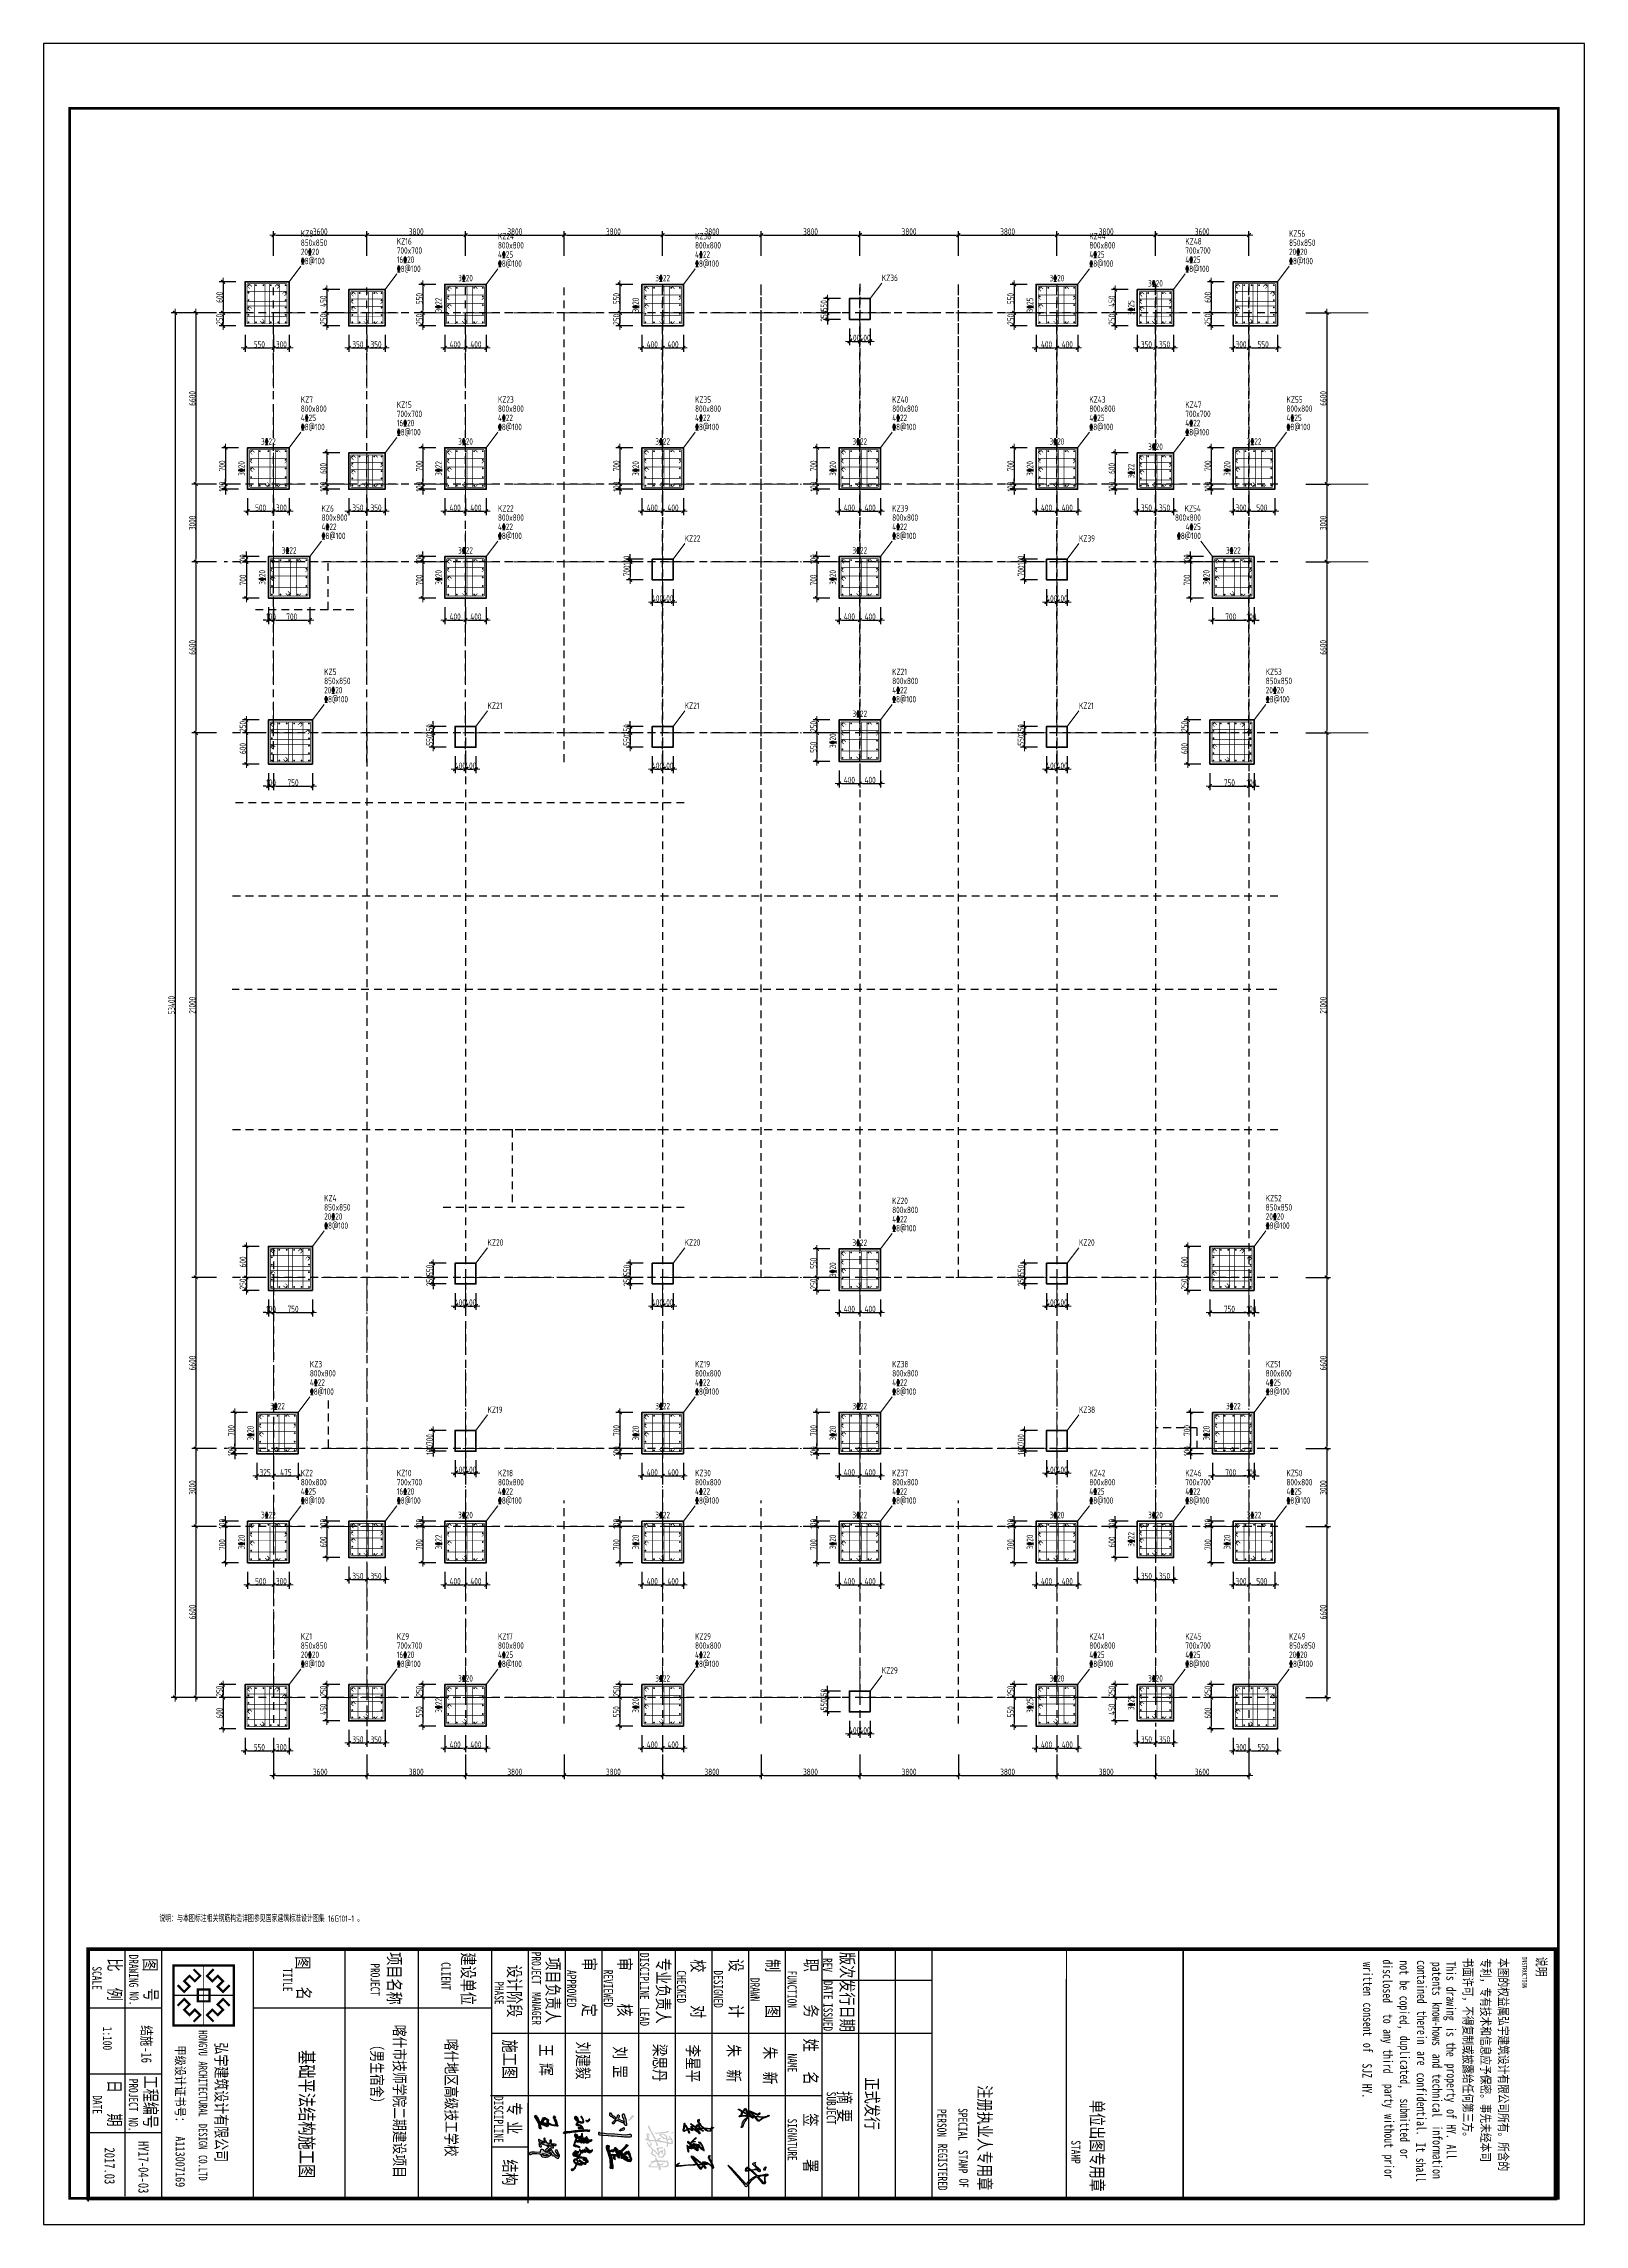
# Model space of a CAD drawing. Header units: millimetres. Extents: x 539196 to 807275, y 431843 to 1156631.
# Drawn here: x 603403 to 662803, y 600043 to 684143 of the extents above; entities that cross this region are included whole.
import ezdxf
from ezdxf.enums import TextEntityAlignment as Align

# ---------------------------------------------------------------- set-up
doc = ezdxf.new("R2010")
doc.units = ezdxf.units.MM
doc.header["$MEASUREMENT"] = 0
for name, pattern in [('DOTE', [2.42, 2, -0.2, 0.02, -0.2]), ('点划线', [1850, 1200, -300, 50, -300]), ('虚线', [500, 300, -200])]:
    doc.linetypes.add(name, pattern=pattern)
for name, color, linetype in [('DOTE', 1, 'DOTE'), ('PUB_TITLE', 4, 'Continuous'), ('SIG_TEXT', 7, 'Continuous'), ('TK', 9, 'Continuous')]:
    doc.layers.add(name, color=color, linetype=linetype)
for name, color, linetype, lineweight in [('柱原位标注', 7, 'Continuous', 18), ('柱尺寸标注', 3, 'Continuous', 18), ('柱标注引线', 2, 'Continuous', 18), ('柱箍筋', 1, 'Continuous', 25), ('柱纵筋', 1, 'Continuous', 70), ('柱集中标注', 2, 'Continuous', 18), ('砼柱', 2, 'Continuous', 35), ('网格', 9, '点划线', 18), ('说明文字', 7, 'Continuous', 18), ('轴线标注', 3, 'Continuous', 18)]:
    doc.layers.add(name, color=color, linetype=linetype, lineweight=lineweight)
doc.styles.add('-宋体', font='', dxfattribs={"width": 0.8})
doc.styles.add('_TEL_DIM', font='simhei.ttf', dxfattribs={"width": 0.8, "height": 3.5})
doc.styles.add('样式 1_yjk', font='yjkeng.shx', dxfattribs={"width": 0.7, "bigfont": 'yjkchn.shx'})
doc.styles.add('样式 1_yjk_yjk_yjk_yjk_yjk_yjk_yjk_yjk_yjk_yjk', font='yjkeng.shx', dxfattribs={"width": 0.7, "bigfont": 'yjkchn.shx'})
doc.styles.get('-宋体').set_extended_font_data('SimSun')
doc.dimstyles.new('盈建科结构_yjk', dxfattribs={"dimscale": 100, "dimtxt": 2.5, "dimasz": 1, "dimexe": 1.5, "dimexo": 0.625, "dimgap": 0.1, "dimtad": 1, "dimdec": 0, "dimrnd": 1, "dimzin": 0, "dimdsep": 46, "dimtxsty": '样式 1_yjk', "dimblk": '_yjkbk', "dimblk1": 'ARCHTICK', "dimblk2": 'ARCHTICK', "dimcen": 0.09, "dimadec": 0, "dimazin": 0, "dimtfac": 1, "dimtdec": 4, "dimtix": 1, "dimtmove": 2, "dimatfit": 3, "dimfxl": 0, "dimtolj": 1, "dimtzin": 0, "dimarcsym": 0})

msp = doc.modelspace()

# ---------------------------------------------------------------- texts
at = {"style": '-宋体', "width": 0.75}
for s, height, p in [('结施', 396.39, (607172.4, 607718.7)), ('-16', 396.39, (607172.4, 606873)), ('基础平法结构施工图', 537.07, (613279.3, 606763.6))]:
    msp.add_text(s, height=height, rotation=270, dxfattribs=at).set_placement(p)
at = {"layer": '柱原位标注', "linetype": 'Continuous', "style": '样式 1_yjk', "width": 0.7}
for s, p in [('3\x8420', (619667.6, 674899.2)), ('3\x8422', (627267.6, 674899.2)), ('3\x8420', (642467.6, 674899.2)), ('3\x8420', (646267.6, 674699.2)), ('3\x8422', (612067.6, 668599.2)), ('3\x8420', (619667.6, 668599.2)), ('3\x8422', (627267.6, 668599.2)), ('3\x8422', (634867.6, 668599.2)), ('3\x8420', (642467.6, 668599.2)), ('3\x8420', (646267.6, 668399.2)), ('3\x8422', (650067.6, 668599.2)), ('3\x8422', (612867.6, 664399.2)), ('3\x8422', (619667.6, 664399.2)), ('3\x8422', (634867.6, 664399.2)), ('3\x8422', (649267.6, 664399.2)), ('3\x8422', (634867.6, 658099.2)), ('3\x8422', (634867.6, 637699.2)), ('3\x8422', (612417.6, 631399.2)), ('3\x8422', (627267.6, 631399.2)), ('3\x8422', (634867.6, 631399.2)), ('3\x8422', (649267.6, 631399.2)), ('3\x8422', (612067.6, 627199.2)), ('3\x8420', (619667.6, 627199.2)), ('3\x8422', (627267.6, 627199.2)), ('3\x8422', (634867.6, 627199.2)), ('3\x8420', (642467.6, 627199.2)), ('3\x8420', (646267.6, 627199.2)), ('3\x8422', (650067.6, 627199.2)), ('3\x8420', (619667.6, 620899.2)), ('3\x8422', (627267.6, 620899.2)), ('3\x8420', (642467.6, 620899.2)), ('3\x8420', (646267.6, 620899.2))]:
    msp.add_text(s, height=250, dxfattribs=at).set_placement(p, align=Align.BOTTOM_CENTER)
for s, p in [('3\x8422', (618827.6, 674059.2)), ('3\x8420', (626427.6, 674059.2)), ('3\x8425', (641627.6, 674059.2)), ('3\x8425', (645527.6, 673959.2)), ('3\x8420', (611227.6, 667759.2)), ('3\x8422', (618827.6, 667759.2)), ('3\x8420', (626427.6, 667759.2)), ('3\x8420', (634027.6, 667759.2)), ('3\x8420', (641627.6, 667759.2)), ('3\x8422', (645527.6, 667659.2)), ('3\x8420', (649227.6, 667759.2)), ('3\x8420', (612027.6, 663559.2)), ('3\x8420', (618827.6, 663559.2)), ('3\x8420', (634027.6, 663559.2)), ('3\x8420', (648427.6, 663559.2)), ('3\x8420', (634027.6, 657259.2)), ('3\x8420', (634027.6, 636859.2)), ('3\x8420', (611577.6, 630559.2)), ('3\x8420', (626427.6, 630559.2)), ('3\x8420', (634027.6, 630559.2)), ('3\x8420', (648427.6, 630559.2)), ('3\x8420', (611227.6, 626359.2)), ('3\x8422', (618827.6, 626359.2)), ('3\x8420', (626427.6, 626359.2)), ('3\x8420', (634027.6, 626359.2)), ('3\x8420', (641627.6, 626359.2)), ('3\x8422', (645527.6, 626459.2)), ('3\x8420', (649227.6, 626359.2)), ('3\x8422', (618827.6, 620059.2)), ('3\x8420', (626427.6, 620059.2)), ('3\x8425', (641627.6, 620059.2)), ('3\x8425', (645527.6, 620159.2))]:
    msp.add_text(s, height=250, rotation=90.000003, dxfattribs=at).set_placement(p, align=Align.BOTTOM_CENTER)
at = {"layer": '柱集中标注', "linetype": 'Continuous', "style": '样式 1_yjk', "width": 0.7}
for s, p in [('20\x8420', (613317.6, 675912)), ('KZ8', (613317.6, 676617.5)), ('850x850', (613317.6, 676264.7)), ('700x700', (617017.6, 675964.7)), ('KZ16', (617017.6, 676317.5)), ('KZ24', (620917.6, 676517.5)), ('800x800', (620917.6, 676164.7)), ('KZ36', (628517.6, 676517.5)), ('800x800', (628517.6, 676164.7)), ('KZ44', (643717.6, 676517.5)), ('800x800', (643717.6, 676164.7)), ('700x700', (647417.6, 675964.7)), ('KZ48', (647417.6, 676317.5)), ('20\x8420', (651417.6, 675912)), ('KZ56', (651417.6, 676617.5)), ('850x850', (651417.6, 676264.7)), ('\x848@100', (613317.6, 675559.2)), ('16\x8420', (617017.6, 675612)), ('\x848@100', (617017.6, 675259.2)), ('4\x8425', (620917.6, 675812)), ('\x848@100', (620917.6, 675459.2)), ('4\x8422', (628517.6, 675812)), ('\x848@100', (628517.6, 675459.2)), ('4\x8425', (643717.6, 675812)), ('\x848@100', (643717.6, 675459.2)), ('4\x8425', (647417.6, 675612)), ('\x848@100', (647417.6, 675259.2)), ('\x848@100', (651417.6, 675559.2)), ('KZ36', (635717.6, 674909.2)), ('KZ7', (613317.6, 670217.5)), ('KZ15', (617017.6, 670017.5)), ('KZ23', (620917.6, 670217.5)), ('KZ35', (628517.6, 670217.5)), ('KZ40', (636117.6, 670217.5)), ('KZ43', (643717.6, 670217.5)), ('KZ47', (647417.6, 670017.5)), ('KZ55', (651317.6, 670217.5)), ('4\x8425', (613317.6, 669512)), ('800x800', (613317.6, 669864.7)), ('\x848@100', (613317.6, 669159.2)), ('16\x8420', (617017.6, 669312)), ('700x700', (617017.6, 669664.7)), ('4\x8422', (620917.6, 669512)), ('800x800', (620917.6, 669864.7)), ('\x848@100', (620917.6, 669159.2)), ('4\x8422', (628517.6, 669512)), ('800x800', (628517.6, 669864.7)), ('\x848@100', (628517.6, 669159.2)), ('4\x8422', (636117.6, 669512)), ('800x800', (636117.6, 669864.7)), ('\x848@100', (636117.6, 669159.2)), ('4\x8425', (643717.6, 669512)), ('800x800', (643717.6, 669864.7)), ('\x848@100', (643717.6, 669159.2)), ('700x700', (647417.6, 669664.7)), ('4\x8422', (647417.6, 669312)), ('4\x8425', (651317.6, 669512)), ('800x800', (651317.6, 669864.7)), ('\x848@100', (651317.6, 669159.2)), ('\x848@100', (617017.6, 668959.2)), ('\x848@100', (647417.6, 668959.2)), ('KZ6', (614117.6, 666017.5)), ('KZ22', (620917.6, 666017.5)), ('KZ39', (636117.6, 666017.5)), ('4\x8422', (614117.6, 665312)), ('800x800', (614117.6, 665664.7)), ('\x848@100', (614117.6, 664959.2)), ('4\x8422', (620917.6, 665312)), ('800x800', (620917.6, 665664.7)), ('\x848@100', (620917.6, 664959.2)), ('4\x8422', (636117.6, 665312)), ('800x800', (636117.6, 665664.7)), ('\x848@100', (636117.6, 664959.2)), ('KZ22', (628117.6, 664859.2)), ('KZ39', (643317.6, 664859.2)), ('KZ5', (614217.6, 659717.5)), ('850x850', (614217.6, 659364.7)), ('KZ21', (636117.6, 659717.5)), ('800x800', (636117.6, 659364.7)), ('KZ53', (650517.6, 659717.5)), ('850x850', (650517.6, 659364.7)), ('20\x8420', (614217.6, 659012)), ('\x848@100', (614217.6, 658659.2)), ('KZ21', (620517.6, 658409.2)), ('KZ21', (628117.6, 658409.2)), ('4\x8422', (636117.6, 659012)), ('\x848@100', (636117.6, 658659.2)), ('KZ21', (643317.6, 658409.2)), ('20\x8420', (650517.6, 659012)), ('\x848@100', (650517.6, 658659.2)), ('KZ4', (614217.6, 639417.5)), ('850x850', (614217.6, 639064.7)), ('KZ20', (636117.6, 639317.5)), ('800x800', (636117.6, 638964.7)), ('KZ52', (650517.6, 639417.5)), ('850x850', (650517.6, 639064.7)), ('20\x8420', (614217.6, 638712)), ('\x848@100', (614217.6, 638359.2)), ('4\x8422', (636117.6, 638612)), ('\x848@100', (636117.6, 638259.2)), ('20\x8420', (650517.6, 638712)), ('\x848@100', (650517.6, 638359.2)), ('KZ20', (620517.6, 637709.2)), ('KZ20', (628117.6, 637709.2)), ('KZ20', (643317.6, 637709.2)), ('KZ3', (613667.6, 633017.5)), ('KZ19', (628517.6, 633017.5)), ('KZ38', (636117.6, 633017.5)), ('KZ51', (650517.6, 633017.5)), ('4\x8422', (613667.6, 632312)), ('800x800', (613667.6, 632664.7)), ('4\x8422', (628517.6, 632312)), ('800x800', (628517.6, 632664.7)), ('4\x8422', (636117.6, 632312)), ('800x800', (636117.6, 632664.7)), ('4\x8425', (650517.6, 632312)), ('800x800', (650517.6, 632664.7)), ('\x848@100', (613667.6, 631959.2)), ('\x848@100', (628517.6, 631959.2)), ('\x848@100', (636117.6, 631959.2)), ('\x848@100', (650517.6, 631959.2)), ('KZ19', (620517.6, 631259.2)), ('KZ38', (643317.6, 631259.2)), ('KZ2', (613317.6, 628817.5)), ('KZ10', (617017.6, 628817.5)), ('KZ18', (620917.6, 628817.5)), ('KZ30', (628517.6, 628817.5)), ('KZ37', (636117.6, 628817.5)), ('KZ42', (643717.6, 628817.5)), ('KZ46', (647417.6, 628817.5)), ('KZ50', (651317.6, 628817.5)), ('4\x8425', (613317.6, 628112)), ('800x800', (613317.6, 628464.7)), ('16\x8420', (617017.6, 628112)), ('700x700', (617017.6, 628464.7)), ('4\x8422', (620917.6, 628112)), ('800x800', (620917.6, 628464.7)), ('4\x8422', (628517.6, 628112)), ('800x800', (628517.6, 628464.7)), ('4\x8422', (636117.6, 628112)), ('800x800', (636117.6, 628464.7)), ('4\x8425', (643717.6, 628112)), ('800x800', (643717.6, 628464.7)), ('700x700', (647417.6, 628464.7)), ('4\x8422', (647417.6, 628112)), ('4\x8425', (651317.6, 628112)), ('800x800', (651317.6, 628464.7)), ('\x848@100', (613317.6, 627759.2)), ('\x848@100', (617017.6, 627759.2)), ('\x848@100', (620917.6, 627759.2)), ('\x848@100', (628517.6, 627759.2)), ('\x848@100', (636117.6, 627759.2)), ('\x848@100', (643717.6, 627759.2)), ('\x848@100', (647417.6, 627759.2)), ('\x848@100', (651317.6, 627759.2)), ('KZ1', (613317.6, 622517.5)), ('850x850', (613317.6, 622164.7)), ('700x700', (617017.6, 622164.7)), ('KZ9', (617017.6, 622517.5)), ('KZ17', (620917.6, 622517.5)), ('800x800', (620917.6, 622164.7)), ('KZ29', (628517.6, 622517.5)), ('800x800', (628517.6, 622164.7)), ('KZ41', (643717.6, 622517.5)), ('800x800', (643717.6, 622164.7)), ('700x700', (647417.6, 622164.7)), ('KZ45', (647417.6, 622517.5)), ('KZ49', (651417.6, 622517.5)), ('850x850', (651417.6, 622164.7)), ('20\x8420', (613317.6, 621812)), ('\x848@100', (613317.6, 621459.2)), ('16\x8420', (617017.6, 621812)), ('\x848@100', (617017.6, 621459.2)), ('4\x8425', (620917.6, 621812)), ('\x848@100', (620917.6, 621459.2)), ('4\x8422', (628517.6, 621812)), ('\x848@100', (628517.6, 621459.2)), ('KZ29', (635717.6, 621209.2)), ('4\x8425', (643717.6, 621812)), ('\x848@100', (643717.6, 621459.2)), ('4\x8425', (647417.6, 621812)), ('\x848@100', (647417.6, 621459.2)), ('20\x8420', (651417.6, 621812)), ('\x848@100', (651417.6, 621459.2))]:
    msp.add_text(s, height=250, dxfattribs=at).set_placement(p, align=Align.BOTTOM_LEFT)
for s, p in [('KZ54', (648017.6, 666017.5)), ('800x800', (648017.6, 665664.7)), ('\x848@100', (648017.6, 664959.2)), ('4\x8425', (648017.6, 665312))]:
    msp.add_text(s, height=250, dxfattribs=at).set_placement(p, align=Align.BOTTOM_RIGHT)
at = {"layer": '说明文字', "linetype": 'Continuous', "style": '样式 1_yjk_yjk_yjk_yjk_yjk_yjk_yjk_yjk_yjk_yjk', "width": 0.7}
msp.add_text('说明：与本图标注相关钢筋构造详图参见国家建筑标准设计图集 16G101-1 。', height=250, dxfattribs=at).set_placement((607867.6, 611959.2), align=Align.TOP_LEFT)

# ---------------------------------------------------------------- blocks, each defined once
blk = doc.blocks.new('logo')
at = {"color": 6}
blk.add_line((1004, 2011), (1004, 0), dxfattribs=at)
at = {"color": 6, "const_width": 74.6}
for points in [[(0, 2011), (2008, 2011), (2008, 0), (0, 0)], [(809, 1198), (1199, 1198), (1199, 813), (809, 813)]]:
    blk.add_lwpolyline(points, close=True, dxfattribs=at)
at = {"color": 6}
blk.add_lwpolyline([(0, 2011), (2008, 2011), (2008, 0), (0, 0)], close=True, dxfattribs=at)
for points, const_width in [([(660, 1874), (883, 1654), (704, 1475), (526, 1653), (350, 1477), (528, 1299), (350, 1120), (129, 1340)], 74.6), ([(1004, 2011), (1004, 0)], 15.2), ([(1348, 1874), (1125, 1654), (1304, 1475), (1482, 1653), (1658, 1477), (1480, 1299), (1659, 1120), (1879, 1340)], 74.6), ([(0, 1006), (2008, 1006)], 15.2), ([(660, 137), (883, 357), (704, 536), (526, 358), (350, 534), (528, 712), (350, 891), (129, 671)], 74.6), ([(1348, 137), (1125, 357), (1304, 536), (1482, 358), (1658, 534), (1480, 712), (1659, 891), (1879, 671)], 74.6)]:
    blk.add_lwpolyline(points, dxfattribs=dict(at, const_width=const_width))
blk = doc.blocks.new('qmzx01')
h = blk.add_hatch(color=256)
h.paths.add_polyline_path([(814930, 31810), (814638, 31524), (814644, 31539), (814668, 31584), (814889, 32014), (814872, 32035), (814815, 32118), (814751, 32167), (814700, 32148), (814712, 32126), (814741, 32066), (814801, 32001), (814548, 31441), (814558, 31411), (814578, 31401), (814598, 31416), (814931, 31730), (814926, 31558), (814703, 31367), (814659, 31325), (814592, 31277), (814540, 31234), (814456, 31184), (814397, 31149), (814396, 31123), (814396, 31106), (814421, 31095), (814502, 31028), (814521, 31015), (814545, 31008), (814593, 30941), (814450, 30687), (814442, 30665), (814440, 30639), (814443, 30625), (814475, 30625), (814475, 30639), (814634, 30900), (814661, 30880), (814698, 30865), (814772, 30847), (814813, 30833), (814857, 30789), (814895, 30738), (814926, 30695), (814959, 30693), (814987, 30712), (814974, 30751), (814951, 30892), (814938, 31016), (814942, 31085), (814948, 31126), (814953, 31194), (814948, 31288), (815003, 31260), (815049, 31207), (815178, 31068), (815254, 31008), (815370, 30953), (815391, 30936), (815490, 30907), (815568, 30898), (815593, 30896), (815633, 30886), (815677, 30853), (815707, 30836), (815733, 30845), (815749, 30881), (815728, 30926), (815623, 30971), (815474, 31010), (815406, 31036), (815309, 31084), (815227, 31163), (815160, 31214), (815095, 31268), (815030, 31310), (814963, 31339), (814962, 31467), (815082, 31627), (815082, 31659), (815052, 31682), (815019, 31674), (814977, 31631), (814988, 31778), (815291, 32045), (815291, 32115), (815281, 32145), (815179, 32273), (815153, 32306), (815118, 32336), (815070, 32415), (815055, 32437), (815058, 32460), (815067, 32509), (814942, 32792), (814935, 32806), (814919, 32819), (814905, 32822), (814889, 32819), (814860, 32803), (814887, 32725), (814929, 32652), (814954, 32572), (814981, 32503), (814985, 32468)])
h.paths.add_polyline_path([(815041, 32371), (815058, 32340), (815219, 32126), (815223, 32085), (815218, 32058), (814987, 31839)], flags=16)
h.paths.add_polyline_path([(814899, 31476), (814903, 31458), (814876, 31440), (814873, 31436), (814866, 31410), (814850, 31388), (814622, 30985), (814593, 31026), (814568, 31048), (814540, 31073), (814511, 31099), (814493, 31115), (814500, 31139), (814537, 31167), (814588, 31196), (814662, 31246), (814732, 31297), (814844, 31406), (814871, 31434)], flags=16)
h.paths.add_polyline_path([(814911, 31397), (814899, 31318), (814898, 31215), (814896, 31165), (814885, 31093), (814881, 31026), (814892, 30925), (814903, 30828), (814895, 30829), (814877, 30855), (814854, 30877), (814832, 30887), (814791, 30899), (814732, 30914), (814699, 30922), (814655, 30939)], flags=16)
for points in [[(814889, 32819), (814905, 32822), (814919, 32819), (814935, 32806), (814942, 32792), (815067, 32509), (815058, 32460), (815056, 32449), (815057, 32434), (815070, 32415), (815118, 32336), (815153, 32306), (815179, 32273), (815281, 32145), (815291, 32115), (815291, 32045), (814988, 31778), (814977, 31631), (815019, 31674), (815052, 31682), (815082, 31659), (815082, 31627), (814962, 31467), (814963, 31339), (815030, 31310), (815095, 31268), (815160, 31214), (815227, 31163), (815309, 31084), (815406, 31036), (815474, 31010), (815623, 30971), (815728, 30926), (815749, 30881), (815733, 30845), (815707, 30836), (815677, 30853), (815633, 30886), (815593, 30896), (815568, 30898), (815490, 30907), (815391, 30936), (815370, 30953), (815254, 31008), (815178, 31068), (815049, 31207), (815003, 31260), (814958, 31283), (814949, 31280), (814953, 31194), (814948, 31126), (814942, 31085), (814938, 31016), (814951, 30892), (814974, 30751), (814987, 30712), (814959, 30693), (814926, 30695), (814895, 30738), (814857, 30789), (814813, 30833), (814772, 30847), (814698, 30865), (814661, 30880), (814641, 30895), (814628, 30889), (814475, 30639), (814475, 30625), (814463, 30625), (814443, 30625), (814440, 30639), (814442, 30665), (814450, 30687), (814589, 30934), (814585, 30952), (814545, 31008), (814521, 31015), (814502, 31028), (814421, 31095), (814396, 31106), (814396, 31123), (814397, 31149), (814456, 31184), (814540, 31234), (814592, 31277), (814659, 31325), (814703, 31367), (814916, 31549), (814926, 31563), (814931, 31730), (814598, 31416), (814578, 31401), (814558, 31411), (814548, 31441), (814801, 32001), (814741, 32066), (814712, 32126), (814700, 32148), (814751, 32167), (814815, 32118), (814872, 32035), (814889, 32014), (814668, 31584), (814644, 31539), (814638, 31524), (814930, 31810), (814985, 32468), (814981, 32503), (814954, 32572), (814929, 32652), (814887, 32725), (814860, 32803), (814889, 32819)], [(814911, 31397), (814660, 30949), (814666, 30935), (814699, 30922), (814732, 30914), (814791, 30899), (814832, 30887), (814854, 30877), (814877, 30855), (814895, 30829), (814903, 30828), (814892, 30925), (814881, 31026), (814885, 31093), (814896, 31165), (814898, 31215), (814899, 31318), (814911, 31397)], [(815040, 32361), (814989, 31850), (814997, 31848), (815218, 32058), (815223, 32085), (815219, 32126), (815058, 32340), (815046, 32362)]]:
    blk.add_lwpolyline(points, close=True)
blk.add_lwpolyline([(814899, 31476), (814871, 31434), (814844, 31406), (814732, 31297), (814662, 31246), (814588, 31196), (814537, 31167), (814500, 31139), (814493, 31115), (814511, 31099), (814540, 31073), (814568, 31048), (814593, 31026), (814616, 30993), (814624, 30987), (814850, 31388), (814866, 31410), (814873, 31438), (814903, 31458), (814899, 31476)])
blk = doc.blocks.new('qmzx02')
h = blk.add_hatch(color=256)
h.paths.add_polyline_path([(813108, 27258), (813478, 27591), (813494, 27645), (813493, 27674), (813459, 27704), (813418, 27713), (813343, 27693), (813266, 27688), (813195, 27681), (813234, 27684), (813260, 27685), (813321, 27686), (813372, 27686), (813410, 27682), (813432, 27669), (813446, 27654), (813440, 27637), (813077, 27305), (813071, 27319), (813067, 27345), (813063, 27399), (813040, 27530), (813027, 27644), (813014, 27764), (813025, 27758), (813066, 27696), (813093, 27675), (813100, 27676), (813061, 27716), (813041, 27762), (813021, 27788), (813031, 27804), (813031, 27821), (812997, 27871), (812945, 27861), (812933, 27814), (812939, 27701), (812970, 27540), (813017, 27254), (812719, 26948), (812717, 26967), (812693, 27135), (812693, 27169), (812697, 27230), (812779, 27327), (812806, 27387), (812776, 27419), (812718, 27426), (812652, 27377), (812446, 27160), (812398, 27126), (812336, 27116), (812270, 27165), (812270, 27148), (812265, 27124), (812285, 27067), (812317, 27011), (812359, 26995), (812396, 27002), (812410, 27031), (812439, 27062), (812454, 27085), (812491, 27121), (812494, 27140), (812549, 27194), (812599, 27272), (812664, 27328), (812692, 27355), (812723, 27370), (812709, 27357), (812690, 27334), (812661, 27296), (812646, 27239), (812634, 27187), (812642, 27145), (812663, 27064), (812692, 26900), (812631, 26832), (812574, 26765), (812536, 26729), (812535, 26674), (812571, 26642), (812605, 26606), (812746, 26580), (812778, 26611), (812764, 26669), (812763, 26714), (812737, 26877), (813039, 27202), (813070, 27116), (813150, 26972), (813209, 26927), (813245, 26860), (813288, 26806), (813447, 26685), (813498, 26654), (813494, 26609), (812548, 25733), (812499, 25682), (812427, 25595), (812464, 25613), (813545, 26539), (813617, 26566), (813660, 26610), (813637, 26666), (813613, 26679), (813574, 26706), (813481, 26779), (813405, 26827), (813353, 26863), (813305, 26927), (813257, 26984), (813214, 27030), (813177, 27081), (813137, 27131), (813096, 27240)])
h.paths.add_polyline_path([(812698, 26846), (812701, 26820), (812712, 26731), (812723, 26633), (812700, 26631), (812684, 26645), (812610, 26682), (812613, 26731)], flags=16)
h.paths.add_polyline_path([(812704, 27692), (812687, 27692), (812631, 27698), (812617, 27701), (812589, 27722), (812536, 27748), (812522, 27718), (812541, 27697), (812573, 27668), (812595, 27647), (812626, 27626), (812658, 27627), (812675, 27621), (812714, 27622), (812717, 27653)], flags=17)
for points in [[(812270, 27165), (812336, 27116), (812398, 27126), (812446, 27160), (812652, 27377), (812718, 27426), (812776, 27419), (812806, 27387), (812779, 27327), (812697, 27230), (812693, 27169), (812693, 27135), (812717, 26967), (812719, 26948), (813017, 27254), (812970, 27540), (812939, 27701), (812933, 27814), (812945, 27861), (812997, 27871), (813031, 27821), (813031, 27804), (813021, 27788), (813041, 27762), (813061, 27716), (813099, 27677), (813168, 27678), (813266, 27688), (813343, 27693), (813418, 27713), (813459, 27704), (813493, 27674), (813494, 27645), (813478, 27591), (813108, 27258), (813096, 27240), (813137, 27131), (813177, 27081), (813214, 27030), (813257, 26984), (813305, 26927), (813353, 26863), (813405, 26827), (813481, 26779), (813574, 26706), (813613, 26679), (813637, 26666), (813660, 26610), (813617, 26566), (813545, 26539), (812464, 25613), (812427, 25595), (812499, 25682), (812548, 25733), (813494, 26609), (813498, 26654), (813447, 26685), (813288, 26806), (813245, 26860), (813209, 26927), (813150, 26972), (813070, 27116), (813039, 27202), (812737, 26877), (812763, 26714), (812764, 26669), (812778, 26611), (812746, 26580), (812605, 26606), (812571, 26642), (812535, 26674), (812536, 26729), (812574, 26765), (812631, 26832), (812692, 26900), (812663, 27064), (812642, 27145), (812634, 27187), (812646, 27239), (812661, 27296), (812690, 27334), (812709, 27357), (812723, 27370), (812692, 27355), (812664, 27328), (812599, 27272), (812549, 27194), (812494, 27140), (812491, 27121), (812454, 27085), (812439, 27062), (812410, 27031), (812396, 27002), (812359, 26995), (812317, 27011), (812285, 27067), (812265, 27124), (812270, 27148)], [(813077, 27305), (813440, 27637), (813446, 27654), (813432, 27669), (813410, 27682), (813372, 27686), (813321, 27686), (813260, 27685), (813234, 27684), (813124, 27676), (813093, 27675), (813066, 27696), (813025, 27758), (813014, 27764), (813027, 27644), (813040, 27530), (813063, 27399), (813067, 27345), (813071, 27319)], [(812698, 26846), (812613, 26731), (812610, 26682), (812684, 26645), (812700, 26631), (812723, 26633), (812712, 26731), (812701, 26820)]]:
    blk.add_lwpolyline(points, close=True)
blk.add_lwpolyline([(812536, 27748), (812589, 27722), (812617, 27701), (812631, 27698), (812687, 27692), (812704, 27692), (812717, 27653), (812714, 27622), (812675, 27621), (812658, 27627), (812626, 27626), (812595, 27647), (812573, 27668), (812541, 27697), (812522, 27718), (812536, 27748)])
blk = doc.blocks.new('A$C252E1BA3')
at = {"layer": 'SIG_TEXT', "lineweight": 25}
h = blk.add_hatch(color=1, dxfattribs=at)
h.paths.add_polyline_path([(714, 923), (714, 955), (703, 985), (663, 987), (649, 968), (645, 925), (665, 806), (658, 688), (635, 489), (625, 371), (635, 296), (614, 177), (610, 59), (589, 24), (575, 23), (590, 0), (649, 0), (661, 32), (670, 132), (680, 291), (683, 376), (685, 473), (704, 664), (710, 734), (714, 775), (713, 834)])
h.paths.add_polyline_path([(519, 755), (494, 770), (466, 772), (443, 747), (464, 722), (482, 680), (508, 646), (531, 624), (544, 634), (538, 661), (530, 678), (527, 712)])
h.paths.add_polyline_path([(269, 826), (188, 813), (122, 784), (75, 778), (40, 763), (36, 755), (34, 732), (48, 715), (88, 722), (136, 732), (180, 754), (241, 771), (282, 781), (275, 761), (250, 734), (231, 702), (212, 648), (194, 609), (181, 596), (144, 611), (107, 619), (76, 621), (61, 605), (63, 580), (92, 569), (140, 555), (157, 540), (135, 501), (104, 467), (80, 414), (34, 384), (3, 364), (0, 340), (26, 336), (83, 339), (106, 368), (120, 400), (167, 461), (202, 519), (221, 492), (233, 475), (264, 448), (290, 420), (320, 420), (341, 426), (324, 459), (286, 481), (254, 523), (224, 561), (239, 589), (280, 678), (310, 744), (328, 778), (346, 781), (384, 805), (382, 841), (335, 841)])
h.paths.add_polyline_path([(141, 1026), (124, 1040), (124, 1059), (105, 1069), (89, 1035), (67, 1039), (84, 998), (116, 964), (134, 945), (166, 948), (186, 904), (228, 885), (240, 917), (225, 949), (200, 977), (165, 1005)])
h = blk.add_hatch(color=1, dxfattribs=at)
h.paths.add_polyline_path([(1089, 717), (1119, 691), (1135, 689), (1151, 694), (1152, 711), (1074, 789), (982, 880), (961, 875), (950, 840), (967, 819), (998, 804), (1032, 771)])
h.paths.add_polyline_path([(1320, 486), (1311, 447), (1322, 429), (1376, 457), (1387, 482), (1393, 503), (1372, 510), (1353, 501)])
h.paths.add_polyline_path([(1126, 325), (1068, 313), (1007, 316), (974, 303), (965, 272), (974, 250), (996, 240), (1048, 240), (1092, 251), (1144, 271), (1197, 289), (1272, 313), (1354, 336), (1414, 347), (1478, 352), (1524, 360), (1557, 361), (1597, 361), (1634, 351), (1661, 371), (1676, 410), (1661, 428), (1590, 430), (1518, 423), (1469, 414), (1422, 405), (1354, 401), (1302, 383), (1244, 364), (1204, 345), (1173, 339), (1164, 350), (1158, 370), (1158, 385), (1164, 415), (1164, 439), (1164, 455), (1123, 472), (1102, 469), (1090, 452), (1106, 417), (1106, 392), (1120, 358)])
blk.add_hatch(color=1, dxfattribs=at).paths.add_polyline_path([(1316, 759), (1340, 792), (1351, 810), (1380, 837), (1379, 866), (1361, 870), (1335, 873), (1320, 856), (1305, 836), (1286, 808), (1271, 790), (1257, 784), (1240, 790), (1246, 815), (1251, 837), (1229, 845), (1210, 852), (1190, 853), (1169, 844), (1157, 835), (1178, 808), (1202, 780), (1229, 769), (1246, 764), (1258, 751), (1246, 750), (1235, 726), (1216, 721), (1185, 711), (1161, 690), (1140, 690), (1132, 672), (1118, 659), (1125, 632), (1139, 622), (1174, 631), (1206, 655), (1224, 659), (1225, 642), (1224, 622), (1216, 619), (1181, 602), (1137, 584), (1104, 569), (1062, 545), (1051, 538), (1031, 507), (1038, 491), (1079, 481), (1108, 499), (1141, 516), (1188, 533), (1221, 559), (1234, 564), (1235, 538), (1240, 513), (1243, 475), (1240, 441), (1235, 413), (1235, 399), (1250, 395), (1275, 395), (1286, 431), (1292, 490), (1295, 540), (1291, 572), (1305, 575), (1343, 586), (1349, 618), (1335, 641), (1310, 648), (1297, 634), (1275, 619), (1263, 624), (1265, 639), (1257, 658), (1234, 669), (1245, 670), (1273, 683), (1310, 695), (1349, 679), (1364, 683), (1349, 708), (1342, 725), (1349, 725), (1373, 756), (1406, 793), (1438, 864), (1451, 941), (1422, 985), (1380, 996), (1331, 980), (1216, 947), (1192, 931), (1153, 914), (1149, 892), (1155, 874), (1175, 867), (1194, 872), (1201, 883), (1260, 909), (1338, 932), (1383, 943), (1400, 925), (1393, 876), (1374, 818), (1338, 747), (1300, 727), (1301, 742)])
at = {"layer": 'SIG_TEXT', "color": 1, "lineweight": 25}
for points in [[(328, 778), (310, 744), (280, 678), (239, 589), (224, 561), (254, 523), (286, 481), (324, 459), (341, 426), (320, 420), (290, 420), (264, 448), (233, 475), (221, 492), (202, 519), (167, 461), (120, 400), (106, 368), (83, 339), (26, 336), (0, 340), (3, 364), (34, 384), (80, 414), (104, 467), (135, 501), (157, 540), (140, 555), (92, 569), (63, 580), (61, 605), (76, 621), (107, 619), (144, 611), (181, 596), (194, 609), (212, 648), (231, 702), (250, 734), (275, 761), (282, 781), (241, 771), (180, 754), (136, 732), (88, 722), (48, 715), (34, 732), (36, 755), (40, 763)], [(40, 763), (75, 778), (122, 784), (188, 813), (269, 826), (335, 841), (382, 841), (384, 805), (346, 781), (328, 778)], [(519, 755), (527, 712), (530, 678), (538, 661), (544, 634), (531, 624), (508, 646), (482, 680), (464, 722), (443, 747), (466, 772), (494, 770), (519, 755)], [(703, 985), (663, 987), (649, 968), (645, 925), (665, 806), (658, 688), (635, 489), (625, 371), (635, 296), (614, 177), (610, 59), (589, 24), (575, 23), (590, 0), (649, 0), (661, 32), (670, 132), (680, 291), (683, 376), (685, 473), (704, 664), (710, 734), (714, 775), (713, 834), (714, 923), (714, 955), (703, 985)], [(982, 880), (1074, 789), (1152, 711), (1151, 694), (1135, 689), (1119, 691), (1089, 717), (1032, 771), (998, 804), (967, 819), (950, 840), (961, 875), (982, 880)], [(1342, 725), (1349, 708), (1364, 683), (1349, 679), (1310, 695), (1273, 683), (1245, 670), (1234, 669), (1257, 658), (1265, 639), (1263, 624), (1275, 619), (1297, 634), (1310, 648), (1335, 641), (1349, 618), (1343, 586), (1305, 575), (1291, 572), (1295, 540), (1292, 490), (1286, 431), (1275, 395), (1250, 395), (1235, 399), (1235, 413), (1240, 441), (1243, 475), (1240, 513), (1235, 538), (1234, 564), (1221, 559), (1188, 533), (1141, 516), (1108, 499), (1079, 481), (1038, 491), (1031, 507), (1051, 538), (1062, 545), (1104, 569), (1137, 584), (1181, 602), (1216, 619), (1224, 622), (1225, 642), (1224, 659), (1224, 659), (1206, 655), (1174, 631), (1139, 622), (1125, 632), (1118, 659), (1132, 672), (1140, 690), (1161, 690), (1185, 711), (1216, 721), (1235, 726), (1246, 750), (1258, 751), (1246, 764), (1229, 769), (1202, 780), (1178, 808), (1157, 835), (1169, 844), (1190, 853), (1210, 852), (1229, 845), (1251, 837), (1246, 815), (1240, 790), (1257, 784), (1271, 790), (1286, 808), (1305, 836), (1320, 856), (1335, 873), (1361, 870), (1379, 866), (1380, 837), (1351, 810), (1340, 792), (1316, 759), (1301, 742), (1300, 727)], [(1342, 725), (1349, 725), (1373, 756), (1406, 793), (1438, 864), (1451, 941), (1422, 985), (1380, 996), (1331, 980), (1216, 947), (1192, 931), (1153, 914), (1149, 892), (1155, 874), (1175, 867), (1194, 872), (1201, 883)], [(1201, 883), (1260, 909), (1338, 932), (1383, 943), (1400, 925), (1393, 876), (1374, 818), (1338, 747), (1300, 727), (1309, 727)], [(1123, 472), (1164, 455), (1164, 439), (1164, 415), (1158, 385), (1158, 370), (1164, 350), (1173, 339), (1204, 345), (1244, 364), (1302, 383), (1354, 401), (1422, 405), (1469, 414), (1518, 423), (1590, 430), (1661, 428), (1676, 410), (1661, 371), (1634, 351), (1597, 361), (1557, 361), (1524, 360), (1478, 352), (1414, 347), (1354, 336), (1272, 313), (1197, 289), (1144, 271), (1092, 251), (1048, 240), (996, 240), (974, 250), (965, 272), (974, 303), (1007, 316), (1068, 313), (1126, 325), (1120, 358), (1106, 392), (1106, 417), (1090, 452), (1102, 469), (1123, 472)], [(1353, 501), (1320, 486), (1311, 447), (1322, 429), (1376, 457), (1387, 482), (1393, 503), (1372, 510), (1353, 501)]]:
    blk.add_lwpolyline(points, dxfattribs=at)
blk = doc.blocks.new('lxp')
h = blk.add_hatch(color=256)
h.paths.add_polyline_path([(28573, 14707), (28573, 14711), (28573, 14720), (28573, 14721), (28573, 14723), (28573, 14725), (28572, 14726), (28571, 14727), (28569, 14727), (28567, 14726), (28564, 14725), (28564, 14727), (28564, 14729), (28563, 14730), (28561, 14731), (28559, 14734), (28556, 14737), (28554, 14740), (28553, 14740), (28553, 14738), (28553, 14735), (28553, 14732), (28551, 14731), (28551, 14727), (28553, 14730), (28554, 14729), (28558, 14728), (28558, 14716), (28557, 14708), (28557, 14691), (28551, 14683), (28545, 14677), (28542, 14673), (28539, 14672), (28536, 14670), (28533, 14669), (28526, 14662), (28523, 14660), (28521, 14660), (28518, 14661), (28517, 14662), (28512, 14662), (28511, 14663), (28508, 14660), (28511, 14659), (28512, 14658), (28512, 14655), (28515, 14654), (28517, 14654), (28519, 14654), (28523, 14655), (28529, 14659), (28534, 14662), (28540, 14668), (28548, 14674), (28552, 14678), (28556, 14683), (28556, 14669), (28556, 14668), (28542, 14658), (28538, 14654), (28537, 14650), (28542, 14647), (28548, 14646), (28551, 14645), (28546, 14636), (28537, 14623), (28533, 14619), (28532, 14618), (28533, 14616), (28537, 14616), (28537, 14619), (28542, 14624), (28547, 14632), (28550, 14637), (28553, 14641), (28555, 14642), (28556, 14643), (28557, 14643), (28559, 14642), (28561, 14638), (28562, 14637), (28560, 14634), (28550, 14622), (28548, 14622), (28547, 14621), (28546, 14619), (28547, 14618), (28550, 14618), (28552, 14619), (28554, 14619), (28557, 14620), (28561, 14622), (28565, 14624), (28567, 14625), (28569, 14624), (28567, 14622), (28564, 14617), (28560, 14614), (28559, 14610), (28559, 14604), (28561, 14600), (28560, 14600), (28557, 14599), (28552, 14597), (28548, 14593), (28542, 14589), (28540, 14587), (28537, 14585), (28534, 14584), (28531, 14584), (28529, 14582), (28531, 14580), (28538, 14580), (28541, 14580), (28546, 14579), (28549, 14578), (28555, 14578), (28559, 14577), (28565, 14575), (28570, 14575), (28573, 14576), (28574, 14578), (28574, 14581), (28572, 14586), (28565, 14599), (28566, 14599), (28568, 14599), (28570, 14601), (28572, 14602), (28575, 14604), (28577, 14604), (28580, 14605), (28582, 14605), (28584, 14607), (28584, 14609), (28582, 14609), (28580, 14609), (28576, 14608), (28573, 14607), (28569, 14604), (28564, 14602), (28563, 14602), (28562, 14604), (28562, 14610), (28562, 14612), (28566, 14615), (28569, 14622), (28571, 14625), (28571, 14626), (28568, 14628), (28566, 14626), (28564, 14626), (28561, 14625), (28558, 14623), (28555, 14621), (28553, 14621), (28552, 14621), (28553, 14623), (28558, 14629), (28561, 14632), (28567, 14638), (28575, 14647), (28579, 14654), (28583, 14660), (28587, 14664), (28587, 14665), (28587, 14666), (28584, 14666), (28581, 14665), (28577, 14663), (28574, 14662), (28570, 14660), (28566, 14657), (28562, 14653), (28561, 14653), (28561, 14657), (28562, 14660), (28568, 14673), (28571, 14679), (28573, 14681), (28573, 14684), (28570, 14684), (28568, 14682), (28565, 14677), (28563, 14675), (28560, 14672), (28559, 14672), (28559, 14688), (28566, 14694), (28569, 14699)])
h.paths.add_polyline_path([(28562, 14697), (28560, 14695), (28560, 14700), (28561, 14716), (28561, 14728), (28561, 14728), (28561, 14728), (28562, 14727), (28564, 14723), (28564, 14722), (28566, 14723), (28567, 14724), (28568, 14725), (28571, 14724), (28571, 14712), (28569, 14708)], flags=16)
h.paths.add_polyline_path([(28564, 14672), (28564, 14670), (28563, 14667), (28562, 14665), (28561, 14664), (28560, 14664), (28559, 14668), (28560, 14669), (28562, 14671)], flags=16)
h.paths.add_polyline_path([(28556, 14665), (28557, 14663), (28558, 14662), (28558, 14658), (28556, 14654), (28555, 14650), (28553, 14648), (28551, 14648), (28550, 14648), (28547, 14649), (28545, 14649), (28543, 14650), (28541, 14651), (28543, 14653), (28545, 14656), (28546, 14657), (28549, 14658), (28551, 14660)], flags=16)
h.paths.add_polyline_path([(28580, 14661), (28580, 14660), (28578, 14657), (28573, 14650), (28568, 14643), (28566, 14641), (28565, 14641), (28564, 14641), (28562, 14643), (28562, 14646), (28562, 14647), (28562, 14648), (28564, 14650), (28566, 14652), (28569, 14654), (28571, 14657), (28574, 14658), (28577, 14659), (28579, 14661)], flags=16)
h.paths.add_polyline_path([(28563, 14597), (28564, 14595), (28567, 14588), (28571, 14581), (28569, 14579), (28565, 14579), (28559, 14580), (28552, 14581), (28547, 14581), (28544, 14582), (28540, 14582), (28540, 14583), (28544, 14586), (28550, 14590), (28555, 14594), (28562, 14597)], flags=16)
blk.add_hatch(color=256).paths.add_polyline_path([(28635, 14617), (28636, 14620), (28633, 14625), (28632, 14628), (28631, 14633), (28631, 14641), (28630, 14640), (28630, 14627), (28629, 14626), (28612, 14645), (28610, 14645), (28610, 14642)])
h = blk.add_hatch(color=256)
h.paths.add_polyline_path([(28673, 14679), (28677, 14685), (28679, 14687), (28680, 14688), (28680, 14690), (28676, 14690), (28661, 14684), (28648, 14679), (28640, 14673), (28635, 14669), (28633, 14660), (28633, 14659), (28634, 14659), (28641, 14670), (28659, 14680), (28667, 14683), (28671, 14685), (28672, 14684), (28661, 14667), (28652, 14665), (28648, 14660), (28644, 14641), (28644, 14637), (28642, 14634), (28640, 14630), (28642, 14628), (28652, 14638), (28654, 14638), (28652, 14635), (28645, 14621), (28635, 14607), (28630, 14600), (28632, 14598), (28634, 14598), (28662, 14630), (28662, 14628), (28661, 14624), (28653, 14620), (28651, 14614), (28659, 14605), (28654, 14599), (28651, 14598), (28649, 14596), (28652, 14594), (28657, 14596), (28665, 14597), (28684, 14601), (28687, 14604), (28685, 14605), (28679, 14605), (28670, 14602), (28659, 14600), (28658, 14600), (28661, 14602), (28665, 14608), (28668, 14617), (28668, 14623), (28666, 14625), (28664, 14626), (28666, 14633), (28670, 14639), (28677, 14648), (28679, 14652), (28679, 14655), (28677, 14657), (28674, 14658), (28672, 14657), (28670, 14656), (28667, 14656), (28666, 14654), (28665, 14650), (28664, 14645), (28664, 14642), (28664, 14637), (28662, 14636), (28653, 14625), (28651, 14623), (28652, 14626), (28656, 14634), (28656, 14638), (28656, 14640), (28655, 14641), (28651, 14641), (28651, 14642), (28656, 14648), (28660, 14655), (28662, 14659), (28663, 14664), (28663, 14665), (28668, 14671)])
h.paths.add_polyline_path([(28659, 14662), (28658, 14661), (28655, 14657), (28652, 14651), (28648, 14645), (28647, 14646), (28648, 14649), (28651, 14658), (28653, 14661), (28656, 14663), (28658, 14663)], flags=16)
h.paths.add_polyline_path([(28670, 14654), (28673, 14654), (28675, 14654), (28675, 14653), (28674, 14650), (28673, 14648), (28670, 14645), (28668, 14641), (28667, 14641), (28667, 14644), (28668, 14650), (28669, 14653)], flags=16)
h.paths.add_polyline_path([(28665, 14621), (28666, 14620), (28665, 14619), (28665, 14617), (28664, 14614), (28664, 14612), (28663, 14611), (28662, 14612), (28663, 14613), (28663, 14617), (28663, 14620)], flags=16)
h.paths.add_polyline_path([(28660, 14619), (28660, 14617), (28660, 14614), (28659, 14611), (28656, 14615), (28657, 14617), (28660, 14619)], flags=16)
h = blk.add_hatch(color=256)
h.paths.add_polyline_path([(28760, 14690), (28755, 14694), (28755, 14697), (28755, 14703), (28749, 14707), (28755, 14716), (28759, 14722), (28767, 14731), (28776, 14737), (28776, 14739), (28771, 14740), (28759, 14737), (28720, 14718), (28714, 14718), (28708, 14722), (28705, 14721), (28705, 14719), (28711, 14715), (28715, 14712), (28720, 14714), (28725, 14717), (28737, 14724), (28746, 14728), (28759, 14732), (28763, 14734), (28766, 14734), (28766, 14734), (28762, 14729), (28758, 14725), (28751, 14716), (28745, 14707), (28742, 14706), (28743, 14703), (28743, 14701), (28740, 14694), (28741, 14682), (28747, 14680), (28751, 14682), (28754, 14682), (28754, 14679), (28742, 14667), (28723, 14644), (28710, 14628), (28708, 14621), (28715, 14621), (28730, 14632), (28754, 14650), (28754, 14629), (28756, 14601), (28759, 14576), (28761, 14551), (28760, 14542), (28755, 14546), (28748, 14555), (28750, 14547), (28756, 14538), (28761, 14535), (28765, 14539), (28765, 14548), (28764, 14565), (28761, 14593), (28758, 14638), (28757, 14646), (28757, 14653), (28765, 14658), (28779, 14668), (28782, 14673), (28775, 14675), (28770, 14678), (28765, 14684), (28765, 14686), (28766, 14688), (28774, 14694), (28776, 14696), (28775, 14699), (28773, 14698), (28767, 14694)])
h.paths.add_polyline_path([(28758, 14687), (28756, 14687), (28757, 14689), (28758, 14688)], flags=16)
h.paths.add_polyline_path([(28762, 14684), (28763, 14684), (28763, 14682), (28766, 14679), (28772, 14673), (28775, 14671), (28772, 14668), (28769, 14666), (28764, 14663), (28760, 14659), (28757, 14658), (28757, 14678), (28762, 14683)], flags=16)
h.paths.add_polyline_path([(28753, 14685), (28747, 14683), (28744, 14685), (28744, 14691), (28744, 14698), (28746, 14700), (28750, 14696), (28752, 14692), (28753, 14688)], flags=16)
h.paths.add_polyline_path([(28754, 14674), (28754, 14663), (28754, 14655), (28745, 14648), (28728, 14635), (28717, 14627), (28714, 14627), (28716, 14631), (28724, 14639), (28737, 14655), (28753, 14674)], flags=16)
h.paths.add_polyline_path([(28751, 14700), (28749, 14700), (28748, 14703), (28748, 14703), (28751, 14701)], flags=16)
for points in [[(28512, 14662), (28517, 14662), (28518, 14661), (28521, 14660), (28523, 14660), (28526, 14662), (28533, 14669), (28536, 14670), (28539, 14672), (28542, 14673), (28545, 14677), (28551, 14683), (28557, 14691), (28557, 14708), (28558, 14716), (28558, 14728), (28554, 14729), (28553, 14730), (28551, 14727), (28551, 14731), (28553, 14732), (28553, 14735), (28553, 14738), (28553, 14740), (28554, 14740), (28556, 14737), (28559, 14734), (28561, 14731), (28563, 14730), (28564, 14729), (28564, 14727), (28564, 14725), (28567, 14726), (28569, 14727), (28571, 14727), (28572, 14726), (28573, 14725), (28573, 14723), (28573, 14721), (28573, 14720), (28573, 14711), (28573, 14707), (28569, 14699), (28566, 14694), (28559, 14688), (28559, 14672), (28560, 14672), (28563, 14675), (28565, 14677), (28568, 14682), (28570, 14684), (28573, 14684), (28573, 14681), (28571, 14679), (28568, 14673), (28562, 14660), (28561, 14657), (28561, 14653), (28562, 14653), (28566, 14657), (28570, 14660), (28574, 14662), (28577, 14663), (28581, 14665), (28584, 14666), (28587, 14666), (28587, 14665), (28587, 14664), (28583, 14660), (28579, 14654), (28575, 14647), (28567, 14638), (28561, 14632), (28558, 14629), (28553, 14623), (28552, 14621), (28553, 14621), (28555, 14621), (28558, 14623), (28561, 14625), (28564, 14626), (28566, 14626), (28568, 14628), (28571, 14626), (28571, 14625), (28569, 14622), (28566, 14615), (28562, 14612), (28562, 14610), (28562, 14604), (28563, 14602), (28564, 14602), (28569, 14604), (28573, 14607), (28576, 14608), (28580, 14609), (28582, 14609), (28584, 14609), (28584, 14607), (28582, 14605), (28580, 14605), (28577, 14604), (28575, 14604), (28572, 14602), (28570, 14601), (28568, 14599), (28566, 14599), (28565, 14599), (28572, 14586), (28574, 14581), (28574, 14578), (28573, 14576), (28570, 14575), (28565, 14575), (28559, 14577), (28555, 14578), (28549, 14578), (28546, 14579), (28541, 14580), (28538, 14580), (28531, 14580), (28529, 14582), (28531, 14584), (28534, 14584), (28537, 14585), (28540, 14587), (28542, 14589), (28548, 14593), (28552, 14597), (28557, 14599), (28560, 14600), (28561, 14600), (28559, 14604), (28559, 14610), (28560, 14614), (28564, 14617), (28567, 14622), (28569, 14624), (28567, 14625), (28565, 14624), (28561, 14622), (28557, 14620), (28554, 14619), (28552, 14619), (28550, 14618), (28547, 14618), (28546, 14619), (28547, 14621), (28548, 14622), (28550, 14622), (28560, 14634), (28562, 14637), (28561, 14638), (28559, 14642), (28557, 14643), (28556, 14643), (28555, 14642), (28553, 14641), (28550, 14637), (28547, 14632), (28542, 14624), (28537, 14619), (28537, 14616), (28533, 14616), (28532, 14618), (28533, 14619), (28537, 14623), (28546, 14636), (28551, 14645), (28548, 14646), (28542, 14647), (28537, 14650), (28538, 14654), (28542, 14658), (28556, 14668), (28556, 14669), (28556, 14683), (28552, 14678), (28548, 14674), (28540, 14668), (28534, 14662), (28529, 14659), (28523, 14655), (28519, 14654), (28517, 14654), (28515, 14654), (28512, 14655), (28512, 14658), (28511, 14659), (28508, 14660), (28511, 14663), (28512, 14662)], [(28556, 14665), (28551, 14660), (28549, 14658), (28546, 14657), (28545, 14656), (28543, 14653), (28541, 14651), (28543, 14650), (28545, 14649), (28547, 14649), (28550, 14648), (28551, 14648), (28553, 14648), (28555, 14650), (28556, 14654), (28558, 14658), (28558, 14662), (28557, 14663), (28556, 14665)], [(28564, 14672), (28562, 14671), (28560, 14669), (28559, 14668), (28560, 14664), (28561, 14664), (28562, 14665), (28563, 14667), (28564, 14670), (28564, 14672), (28564, 14672)], [(28561, 14728), (28561, 14716), (28560, 14700), (28560, 14695), (28562, 14697), (28569, 14708), (28571, 14712), (28571, 14724), (28568, 14725), (28567, 14724), (28566, 14723), (28564, 14722), (28564, 14723), (28562, 14727), (28561, 14728), (28561, 14728), (28561, 14728)], [(28579, 14661), (28577, 14659), (28574, 14658), (28571, 14657), (28569, 14654), (28566, 14652), (28564, 14650), (28562, 14648), (28562, 14647), (28562, 14646), (28562, 14643), (28564, 14641), (28565, 14641), (28566, 14641), (28568, 14643), (28573, 14650), (28578, 14657), (28580, 14660), (28580, 14661), (28579, 14661)], [(28612, 14645), (28629, 14626), (28630, 14627), (28630, 14640), (28631, 14641), (28631, 14633), (28632, 14628), (28633, 14625), (28636, 14620), (28635, 14617), (28610, 14642), (28610, 14645), (28612, 14645), (28612, 14645)], [(28634, 14659), (28641, 14670), (28659, 14680), (28667, 14683), (28671, 14685), (28672, 14684), (28661, 14667), (28652, 14665), (28648, 14660), (28644, 14641), (28644, 14637), (28642, 14634), (28640, 14630), (28642, 14628), (28652, 14638), (28654, 14638), (28652, 14635), (28645, 14621), (28635, 14607), (28630, 14600), (28632, 14598), (28634, 14598), (28662, 14630), (28662, 14628), (28661, 14624), (28653, 14620), (28651, 14614), (28659, 14605), (28654, 14599), (28651, 14598), (28649, 14596), (28652, 14594), (28657, 14596), (28665, 14597), (28684, 14601), (28687, 14604), (28685, 14605), (28679, 14605), (28670, 14602), (28659, 14600), (28658, 14600), (28661, 14602), (28665, 14608), (28668, 14617), (28668, 14623), (28666, 14625), (28664, 14626), (28666, 14633), (28670, 14639), (28677, 14648), (28679, 14652), (28679, 14655), (28677, 14657), (28674, 14658), (28672, 14657), (28670, 14656), (28667, 14656), (28666, 14654), (28665, 14650), (28664, 14645), (28664, 14642), (28664, 14637), (28662, 14636), (28653, 14625), (28651, 14623), (28652, 14626), (28656, 14634), (28656, 14638), (28656, 14640), (28655, 14641), (28651, 14641), (28651, 14642), (28656, 14648), (28660, 14655), (28662, 14659), (28663, 14664), (28663, 14665), (28668, 14671), (28673, 14679), (28677, 14685), (28679, 14687), (28680, 14688), (28680, 14690), (28676, 14690), (28661, 14684), (28648, 14679), (28640, 14673), (28635, 14669), (28633, 14660), (28633, 14659), (28634, 14659)], [(28658, 14663), (28656, 14663), (28653, 14661), (28651, 14658), (28648, 14649), (28647, 14646), (28648, 14645), (28652, 14651), (28655, 14657), (28658, 14661), (28659, 14662), (28658, 14663)], [(28669, 14653), (28668, 14650), (28667, 14644), (28667, 14641), (28668, 14641), (28670, 14645), (28673, 14648), (28674, 14650), (28675, 14653), (28675, 14654), (28673, 14654), (28670, 14654), (28669, 14653)], [(28708, 14722), (28714, 14718), (28720, 14718), (28759, 14737), (28771, 14740), (28776, 14739), (28776, 14737), (28767, 14731), (28759, 14722), (28755, 14716), (28749, 14707), (28755, 14703), (28755, 14697), (28755, 14694), (28760, 14690), (28767, 14694), (28773, 14698), (28775, 14699), (28776, 14696), (28774, 14694), (28766, 14688), (28765, 14686), (28765, 14684), (28770, 14678), (28775, 14675), (28782, 14673), (28779, 14668), (28765, 14658), (28757, 14653), (28757, 14646), (28758, 14638), (28761, 14593), (28764, 14565), (28765, 14548), (28765, 14539), (28761, 14535), (28756, 14538), (28750, 14547), (28748, 14555), (28755, 14546), (28760, 14542), (28761, 14551), (28759, 14576), (28756, 14601), (28754, 14629), (28754, 14650), (28730, 14632), (28715, 14621), (28708, 14621), (28710, 14628), (28723, 14644), (28742, 14667), (28754, 14679), (28754, 14682), (28751, 14682), (28747, 14680), (28741, 14682), (28740, 14694), (28743, 14701), (28743, 14703), (28742, 14706), (28745, 14707), (28751, 14716), (28758, 14725), (28762, 14729), (28766, 14734), (28766, 14734), (28763, 14734), (28759, 14732), (28746, 14728), (28737, 14724), (28725, 14717), (28720, 14714), (28715, 14712), (28711, 14715), (28705, 14719), (28705, 14721), (28708, 14722)], [(28753, 14674), (28737, 14655), (28724, 14639), (28716, 14631), (28714, 14627), (28717, 14627), (28728, 14635), (28745, 14648), (28754, 14655), (28754, 14663), (28754, 14674), (28753, 14674)], [(28746, 14700), (28750, 14696), (28752, 14692), (28753, 14688), (28753, 14685), (28747, 14683), (28744, 14685), (28744, 14691), (28744, 14698), (28746, 14700)], [(28748, 14703), (28751, 14701), (28751, 14700), (28749, 14700), (28748, 14703), (28748, 14703)], [(28757, 14689), (28756, 14687), (28758, 14687), (28758, 14688), (28757, 14689)], [(28762, 14683), (28757, 14678), (28757, 14658), (28760, 14659), (28764, 14663), (28769, 14666), (28772, 14668), (28775, 14671), (28772, 14673), (28766, 14679), (28763, 14682), (28763, 14684), (28762, 14684), (28762, 14683)], [(28562, 14597), (28555, 14594), (28550, 14590), (28544, 14586), (28540, 14583), (28540, 14582), (28544, 14582), (28547, 14581), (28552, 14581), (28559, 14580), (28565, 14579), (28569, 14579), (28571, 14581), (28567, 14588), (28564, 14595), (28563, 14597), (28562, 14597)], [(28660, 14619), (28657, 14617), (28656, 14615), (28659, 14611), (28660, 14614), (28660, 14617), (28660, 14619), (28660, 14619)], [(28665, 14621), (28663, 14620), (28663, 14617), (28663, 14613), (28662, 14612), (28663, 14611), (28664, 14612), (28664, 14614), (28665, 14617), (28665, 14619), (28666, 14620), (28665, 14621)]]:
    blk.add_lwpolyline(points)
blk = doc.blocks.new('nhgjnj')
h = blk.add_hatch(color=5)
h.set_gradient(color1=(0, 0, 255), color2=(46, 46, 255), one_color=1, tint=0.59)
h.paths.add_polyline_path([(76.7, -1.4), (76.7, -1.4), (76.7, -1.4), (76.8, -1.4), (76.8, -1.4), (76.8, -1.4), (76.8, -1.4), (76.8, -1.4), (76.9, -1.4), (76.9, -1.4), (76.9, -1.3), (76.9, -1.3), (76.9, -1.3), (76.9, -1.3), (76.9, -1.3), (77, -1.3), (77, -1.3), (77.1, -1.3), (77.1, -1.2), (77.2, -1.2), (77.2, -1.1), (77.2, -1.1), (77.3, -1.1), (77.3, -1.1), (77.3, -1.1), (77.3, -1.1), (77.3, -1.1), (77.4, -1.1), (77.4, -1.1), (77.4, -1.1), (77.4, -1), (77.4, -1), (77.5, -0.9), (77.6, -0.9), (77.6, -0.8), (77.7, -0.8), (77.7, -0.8), (77.7, -0.8), (77.7, -0.7), (77.7, -0.7), (77.7, -0.7), (77.8, -0.7), (77.8, -0.7), (77.8, -0.6), (77.8, -0.6), (77.9, -0.5), (77.9, -0.5), (77.9, -0.5), (77.9, -0.5), (77.9, -0.4), (78, -0.4), (78, -0.4), (78, -0.4), (78.1, -0.3), (78.1, -0.3), (78.1, -0.2), (78.1, -0.2), (78.1, -0.2), (78.1, -0.2), (78.1, -0.2), (78.2, -0.2), (78.2, -0.1), (78.2, -0.1), (78.2, -0.1), (78.2, 0), (78.3, 0.1), (78.3, 0.1), (78.4, 0.1), (78.4, 0.2), (78.4, 0.2), (78.4, 0.2), (78.4, 0.2), (78.4, 0.2), (78.4, 0.2), (78.4, 0.2), (78.5, 0.3), (78.5, 0.3), (78.5, 0.3), (78.5, 0.3), (78.5, 0.3), (78.5, 0.3), (78.5, 0.3), (78.5, 0.3), (78.5, 0.3), (78.5, 0.4), (78.5, 0.4), (78.5, 0.4), (78.6, 0.4), (78.6, 0.4), (78.6, 0.4), (78.6, 0.5), (78.6, 0.5), (78.5, 0.5), (78.5, 0.5), (78.5, 0.5), (78.5, 0.5), (78.4, 0.5), (78.4, 0.5), (78.3, 0.5), (78.2, 0.5), (78.1, 0.5), (78, 0.5), (78, 0.5), (78, 0.4), (78, 0.4), (77.9, 0.4), (77.9, 0.4), (77.9, 0.4), (77.9, 0.4), (77.9, 0.4), (77.9, 0.4), (77.9, 0.4), (77.9, 0.4), (77.8, 0.4), (77.8, 0.4), (77.7, 0.4), (77.7, 0.4), (77.7, 0.4), (77.7, 0.4), (77.7, 0.4), (77.7, 0.4), (77.7, 0.4), (77.7, 0.4), (77.7, 0.3), (77.7, 0.3), (77.7, 0.3), (77.7, 0.4), (77.7, 0.4), (77.7, 0.3), (77.7, 0.3), (77.7, 0.3), (77.6, 0.3), (77.6, 0.3), (77.6, 0.3), (77.6, 0.3), (77.5, 0.3), (77.5, 0.2), (77.5, 0.2), (77.4, 0.2), (77.4, 0.2), (77.3, 0.2), (77.3, 0.2), (77.3, 0.2), (77.3, 0.2), (77.3, 0.2), (77.3, 0.2), (77.2, 0.2), (77.2, 0.1), (77.2, 0.1), (77.1, 0.1), (77.1, 0.1), (77.1, 0.1), (76.9, 0.1), (76.9, 0), (76.8, 0), (76.7, 0), (76.7, 0), (76.7, -0.1), (76.6, -0.1), (76.6, -0.1), (76.6, -0.1), (76.6, -0.1), (76.6, -0.1), (76.5, -0.2), (76.5, -0.2), (76.5, -0.2), (76.5, -0.3), (76.5, -0.3), (76.5, -0.3), (76.5, -0.3), (76.5, -0.4), (76.5, -0.4), (76.4, -0.4), (76.4, -0.4), (76.4, -0.4), (76.4, -0.4), (76.4, -0.5), (76.4, -0.5), (76.4, -0.5), (76.4, -0.6), (76.4, -0.6), (76.4, -0.6), (76.4, -0.7), (76.4, -0.7), (76.4, -0.8), (76.4, -0.8), (76.3, -0.8), (76.4, -0.8), (76.4, -0.9), (76.4, -0.9), (76.4, -0.9), (76.4, -0.9), (76.4, -0.9), (76.4, -0.9), (76.4, -1), (76.4, -1), (76.4, -1), (76.4, -1), (76.4, -1), (76.4, -1), (76.4, -1), (76.4, -1), (76.4, -1), (76.4, -1), (76.4, -1), (76.5, -1.1), (76.4, -1.1), (76.4, -1.1), (76.4, -1.1), (76.4, -1.1), (76.4, -1.1), (76.5, -1.1), (76.5, -1.1), (76.5, -1.1), (76.5, -1.1), (76.5, -1.2), (76.5, -1.2), (76.5, -1.2), (76.5, -1.2), (76.5, -1.2), (76.5, -1.2), (76.5, -1.2), (76.5, -1.2), (76.5, -1.2), (76.5, -1.2), (76.6, -1.2), (76.6, -1.2), (76.6, -1.2), (76.6, -1.2), (76.6, -1.2), (76.6, -1.3), (76.6, -1.3), (76.6, -1.3), (76.6, -1.3), (76.6, -1.3), (76.7, -1.3), (76.7, -1.3)], flags=16)
h.paths.add_polyline_path([(76.5, -2), (76.5, -2.1), (76.6, -2), (76.6, -2), (76.7, -2), (76.8, -2), (76.8, -2), (76.9, -2), (76.9, -2), (76.9, -2), (77, -1.9), (77, -1.9), (77, -1.9), (77, -1.9), (77, -1.9), (77, -1.9), (77, -1.9), (77.1, -1.9), (77.1, -1.9), (77.1, -1.9), (77.1, -1.9), (77.1, -1.9), (77.1, -1.9), (77.1, -1.9), (77.1, -1.8), (77.2, -1.8), (77.2, -1.8), (77.2, -1.8), (77.3, -1.8), (77.3, -1.8), (77.3, -1.8), (77.4, -1.8), (77.3, -1.7), (77.4, -1.7), (77.4, -1.7), (77.4, -1.7), (77.4, -1.7), (77.4, -1.7), (77.4, -1.6), (77.4, -1.6), (77.5, -1.6), (77.5, -1.6), (77.5, -1.6), (77.5, -1.6), (77.5, -1.6), (77.5, -1.6), (77.5, -1.5), (77.6, -1.5), (77.6, -1.5), (77.6, -1.5), (77.6, -1.5), (77.6, -1.5), (77.7, -1.4), (77.7, -1.4), (77.7, -1.4), (77.8, -1.3), (77.8, -1.3), (77.8, -1.3), (77.8, -1.3), (77.8, -1.3), (77.8, -1.3), (77.9, -1.2), (77.9, -1.2), (77.9, -1.2), (77.9, -1.2), (77.9, -1.2), (77.9, -1.2), (77.9, -1.2), (77.9, -1.2), (78, -1.2), (78, -1.1), (78, -1.1), (78, -1.1), (78, -1.1), (78, -1.1), (78, -1.1), (78, -1.1), (78, -1.1), (78, -1.1), (78, -1.1), (78, -1.1), (78, -1.1), (78, -1.1), (78, -1.1), (78, -1.1), (78, -1), (78, -1), (78.1, -1), (78.1, -1), (78.1, -1), (78.1, -1), (78.1, -1), (78.1, -1), (78.2, -0.9), (78.2, -0.9), (78.2, -0.8), (78.2, -0.8), (78.2, -0.8), (78.3, -0.8), (78.3, -0.8), (78.3, -0.8), (78.3, -0.8), (78.3, -0.8), (78.3, -0.7), (78.3, -0.7), (78.3, -0.7), (78.3, -0.7), (78.3, -0.7), (78.3, -0.7), (78.3, -0.7), (78.3, -0.7), (78.3, -0.7), (78.4, -0.7), (78.4, -0.7), (78.4, -0.7), (78.4, -0.7), (78.4, -0.7), (78.4, -0.6), (78.4, -0.6), (78.4, -0.6), (78.4, -0.6), (78.4, -0.6), (78.4, -0.6), (78.4, -0.6), (78.4, -0.6), (78.4, -0.6), (78.4, -0.6), (78.4, -0.6), (78.4, -0.6), (78.4, -0.5), (78.4, -0.5), (78.4, -0.5), (78.5, -0.5), (78.5, -0.5), (78.5, -0.5), (78.5, -0.5), (78.5, -0.5), (78.5, -0.4), (78.5, -0.4), (78.5, -0.4), (78.5, -0.4), (78.5, -0.4), (78.5, -0.4), (78.5, -0.4), (78.5, -0.4), (78.5, -0.4), (78.6, -0.3), (78.6, -0.3), (78.7, -0.2), (78.7, -0.1), (78.7, -0.1), (78.7, -0.1), (78.7, -0.1), (78.7, -0.1), (78.7, -0.1), (78.8, -0.1), (78.8, -0.1), (78.8, -0.1), (78.8, -0.1), (78.8, 0), (78.8, 0), (78.8, 0), (78.9, 0), (78.9, 0), (78.8, 0), (78.8, 0), (78.8, 0), (78.9, 0), (78.9, 0), (78.9, 0.1), (78.9, 0.1), (78.9, 0.1), (78.9, 0.1), (78.9, 0.1), (79, 0.1), (79, 0.2), (79, 0.2), (79, 0.2), (79, 0.2), (79, 0.2), (79, 0.2), (79, 0.2), (79, 0.2), (79, 0.2), (79, 0.2), (79, 0.2), (79, 0.3), (79.1, 0.3), (79.1, 0.3), (79.2, 0.3), (79.2, 0.3), (79.2, 0.3), (79.2, 0.3), (79.3, 0.3), (79.3, 0.3), (79.3, 0.2), (79.4, 0.2), (79.4, 0.2), (79.4, 0.2), (79.5, 0.2), (79.5, 0.2), (79.5, 0.2), (79.5, 0.2), (79.6, 0.1), (79.6, 0.1), (79.6, 0.1), (79.7, 0.1), (79.7, 0), (79.8, 0), (79.8, 0), (79.9, 0), (79.9, -0.1), (79.9, -0.1), (79.9, -0.1), (80, -0.1), (80, -0.1), (80, -0.1), (80, -0.1), (80.1, -0.2), (80.1, -0.2), (80.1, -0.2), (80.2, -0.2), (80.2, -0.3), (80.3, -0.3), (80.3, -0.4), (80.4, -0.4), (80.4, -0.4), (80.5, -0.4), (80.5, -0.5), (80.5, -0.5), (80.6, -0.5), (80.6, -0.5), (80.6, -0.5), (80.8, -0.6), (80.8, -0.7), (81, -0.8), (81, -0.7), (81, -0.8), (81, -0.8), (81, -0.8), (81, -0.8), (81.1, -0.8), (81.1, -0.8), (81.2, -0.8), (81.2, -0.8), (81.3, -0.9), (81.3, -0.9), (81.3, -0.9), (81.4, -0.9), (81.4, -0.9), (81.5, -0.9), (81.5, -0.9), (81.5, -0.9), (81.5, -0.8), (81.5, -0.8), (81.5, -0.8), (81.5, -0.8), (81.5, -0.8), (81.5, -0.8), (81.5, -0.8), (81.5, -0.8), (81.5, -0.8), (81.5, -0.8), (81.6, -0.8), (81.6, -0.7), (81.6, -0.7), (81.6, -0.7), (81.6, -0.7), (81.7, -0.6), (81.6, -0.6), (81.6, -0.6), (81.6, -0.6), (81.6, -0.6), (81.6, -0.6), (81.7, -0.6), (81.7, -0.6), (81.6, -0.6), (81.6, -0.6), (81.7, -0.6), (81.7, -0.6), (81.7, -0.6), (81.7, -0.6), (81.7, -0.6), (81.7, -0.5), (81.7, -0.5), (81.7, -0.5), (81.7, -0.5), (81.7, -0.5), (81.7, -0.5), (81.7, -0.5), (81.7, -0.4), (81.7, -0.4), (81.8, -0.3), (81.8, -0.3), (81.8, -0.3), (81.8, -0.3), (81.8, -0.3), (81.8, -0.3), (81.8, -0.3), (81.8, -0.3), (81.8, -0.2), (81.8, -0.2), (81.8, -0.2), (81.8, -0.2), (81.8, -0.2), (81.8, -0.2), (81.8, -0.1), (81.8, -0.1), (81.8, -0.1), (81.8, 0), (81.9, 0), (81.9, 0), (81.9, 0), (81.9, 0.1), (81.9, 0.1), (81.9, 0.1), (81.9, 0.1), (81.9, 0.2), (81.9, 0.2), (81.9, 0.3), (81.9, 0.3), (81.9, 0.3), (81.9, 0.3), (81.9, 0.3), (81.9, 0.3), (81.9, 0.3), (81.9, 0.3), (81.9, 0.4), (81.9, 0.4), (81.9, 0.4), (81.9, 0.5), (81.9, 0.5), (81.9, 0.5), (81.9, 0.5), (81.9, 0.5), (81.9, 0.6), (81.9, 0.6), (81.9, 0.6), (81.9, 0.7), (81.9, 0.7), (81.9, 0.8), (81.9, 0.8), (82, 0.8), (82, 0.8), (82, 0.8), (81.9, 0.8), (82, 0.9), (82, 0.9), (82, 0.9), (82, 1), (81.9, 1), (81.9, 1), (81.9, 1), (81.9, 1.1), (81.9, 1.1), (81.9, 1.1), (81.9, 1.2), (81.9, 1.2), (81.9, 1.2), (81.9, 1.2), (81.9, 1.3), (81.9, 1.3), (81.9, 1.3), (81.9, 1.3), (81.9, 1.4), (81.9, 1.4), (82, 1.4), (82, 1.4), (82, 1.4), (82, 1.4), (82, 1.5), (82, 1.6), (82, 1.6), (82, 1.7), (82, 1.7), (82.1, 1.8), (82.1, 1.8), (82.1, 1.8), (82.1, 1.9), (82.1, 1.9), (82.1, 1.9), (82.1, 1.9), (82.1, 2), (82.1, 2), (82.1, 2), (82.1, 2), (82.1, 2), (82.2, 2.1), (82.2, 2.1), (82.2, 2.1), (82.2, 2.1), (82.2, 2.2), (82.2, 2.2), (82.2, 2.2), (82.1, 2.2), (82.2, 2.2), (82.2, 2.2), (82.2, 2.2), (82.2, 2.2), (82.2, 2.2), (82.2, 2.3), (82.2, 2.3), (82.2, 2.3), (82.2, 2.3), (82.2, 2.3), (82.2, 2.4), (82.2, 2.4), (82.2, 2.4), (82.2, 2.4), (82.2, 2.4), (82.2, 2.4), (82.2, 2.4), (82.2, 2.4), (82.3, 2.4), (82.3, 2.4), (82.3, 2.5), (82.3, 2.5), (82.3, 2.5), (82.3, 2.5), (82.3, 2.5), (82.3, 2.5), (82.3, 2.5), (82.3, 2.6), (82.3, 2.6), (82.4, 2.6), (82.3, 2.6), (82.4, 2.6), (82.4, 2.6), (82.4, 2.6), (82.4, 2.6), (82.4, 2.6), (82.4, 2.6), (82.4, 2.6), (82.4, 2.6), (82.4, 2.6), (82.4, 2.6), (82.4, 2.6), (82.4, 2.6), (82.4, 2.7), (82.4, 2.7), (82.4, 2.7), (82.5, 2.7), (82.5, 2.7), (82.5, 2.7), (82.5, 2.7), (82.5, 2.7), (82.5, 2.8), (82.6, 2.8), (82.6, 2.9), (82.6, 2.9), (82.6, 2.9), (82.7, 3), (82.7, 3), (82.7, 3), (82.7, 3), (82.7, 3), (82.7, 3), (82.7, 3), (82.7, 3.1), (82.7, 3.1), (82.8, 3.1), (82.8, 3.1), (82.8, 3.1), (82.8, 3.1), (82.8, 3.1), (82.8, 3.2), (82.8, 3.2), (82.9, 3.2), (82.9, 3.2), (83, 3.2), (83, 3.2), (83, 3.2), (83, 3.3), (83.1, 3.3), (83.1, 3.3), (83.1, 3.3), (83.1, 3.3), (83.1, 3.3), (83.1, 3.3), (83.2, 3.3), (83.2, 3.3), (83.3, 3.3), (83.3, 3.3), (83.3, 3.3), (83.3, 3.3), (83.3, 3.3), (83.4, 3.3), (83.4, 3.2), (83.4, 3.2), (83.4, 3.2), (83.4, 3.2), (83.4, 3.1), (83.4, 3.1), (83.4, 3.1), (83.4, 3), (83.4, 3), (83.4, 3), (83.4, 3), (83.4, 3), (83.4, 3), (83.4, 3), (83.4, 3), (83.4, 3), (83.4, 3), (83.4, 2.9), (83.4, 2.9), (83.4, 2.9), (83.4, 2.8), (83.4, 2.8), (83.4, 2.8), (83.4, 2.8), (83.4, 2.7), (83.4, 2.6), (83.5, 2.6), (83.5, 2.5), (83.5, 2.5), (83.5, 2.4), (83.5, 2.4), (83.5, 2.4), (83.5, 2.4), (83.5, 2.4), (83.5, 2.4), (83.5, 2.4), (83.5, 2.4), (83.5, 2.4), (83.5, 2.4), (83.5, 2.4), (83.5, 2.3), (83.5, 2.3), (83.5, 2.3), (83.5, 2.3), (83.5, 2.3), (83.5, 2.2), (83.5, 2.2), (83.5, 2.2), (83.5, 2.2), (83.5, 2.2), (83.5, 2.2), (83.5, 2.2), (83.5, 2.2), (83.5, 2.1), (83.5, 2.1), (83.5, 2.1), (83.4, 2.1), (83.5, 2.1), (83.5, 2), (83.5, 2), (83.5, 2), (83.5, 2), (83.5, 2), (83.5, 1.9), (83.5, 1.9), (83.5, 1.9), (83.5, 1.9), (83.5, 1.8), (83.5, 1.8), (83.5, 1.8), (83.5, 1.7), (83.5, 1.7), (83.5, 1.7), (83.5, 1.6), (83.5, 1.6), (83.5, 1.5), (83.5, 1.5), (83.5, 1.5), (83.5, 1.5), (83.5, 1.4), (83.5, 1.4), (83.5, 1.3), (83.5, 1.3), (83.5, 1.3), (83.5, 1.3), (83.5, 1.3), (83.5, 1.2), (83.5, 1.2), (83.5, 1.2), (83.5, 1.2), (83.5, 1.1), (83.5, 1.1), (83.5, 1.1), (83.5, 1), (83.5, 1), (83.5, 1), (83.5, 1), (83.6, 1), (83.6, 1), (83.5, 0.9), (83.5, 0.9), (83.6, 0.9), (83.6, 0.9), (83.6, 0.8), (83.7, 0.8), (83.7, 0.7), (83.7, 0.7), (83.8, 0.7), (83.8, 0.7), (83.8, 0.7), (83.9, 0.7), (83.9, 0.7), (83.9, 0.7), (83.9, 0.8), (83.9, 0.8), (83.9, 0.8), (84, 0.8), (84, 0.8), (84, 0.8), (84, 0.8), (84, 0.8), (84, 0.9), (84, 0.9), (84, 0.9), (84, 1), (84, 1), (84, 1), (84.1, 1), (84.1, 1.1), (84.1, 1.1), (84.1, 1.1), (84.1, 1.1), (84.1, 1.1), (84.1, 1.1), (84.1, 1.1), (84.1, 1.1), (84.1, 1.1), (84.1, 1.1), (84.1, 1.2), (84.1, 1.2), (84.2, 1.2), (84.2, 1.2), (84.2, 1.2), (84.2, 1.2), (84.2, 1.3), (84.2, 1.3), (84.2, 1.3), (84.2, 1.3), (84.2, 1.4), (84.2, 1.4), (84.2, 1.4), (84.2, 1.4), (84.2, 1.4), (84.2, 1.4), (84.2, 1.5), (84.2, 1.5), (84.2, 1.6), (84.2, 1.6), (84.2, 1.7), (84.2, 1.7), (84.2, 1.7), (84.2, 1.8), (84.2, 1.8), (84.2, 1.8), (84.2, 1.9), (84.2, 1.9), (84.2, 1.9), (84.2, 1.9), (84.2, 1.9), (84.2, 1.9), (84.2, 1.9), (84.2, 1.9), (84.2, 1.9), (84.2, 2), (84.2, 2), (84.2, 2), (84.2, 2), (84.2, 2), (84.2, 2), (84.2, 2), (84.2, 2), (84.2, 2.1), (84.2, 2.1), (84.2, 2.2), (84.2, 2.2), (84.2, 2.2), (84.2, 2.2), (84.2, 2.2), (84.2, 2.3), (84.3, 2.3), (84.3, 2.3), (84.3, 2.3), (84.2, 2.3), (84.2, 2.3), (84.2, 2.3), (84.2, 2.3), (84.2, 2.3), (84.2, 2.3), (84.2, 2.3), (84.2, 2.3), (84.2, 2.3), (84.3, 2.3), (84.3, 2.3), (84.3, 2.3), (84.2, 2.3), (84.2, 2.4), (84.2, 2.5), (84.2, 2.5), (84.2, 2.5), (84.3, 2.6), (84.2, 2.6), (84.2, 2.6), (84.2, 2.6), (84.2, 2.7), (84.2, 2.7), (84.2, 2.7), (84.2, 2.7), (84.2, 2.7), (84.2, 2.8), (84.2, 2.8), (84.2, 2.8), (84.2, 2.9), (84.2, 2.9), (84.2, 2.9), (84.2, 2.9), (84.2, 2.9), (84.2, 2.9), (84.2, 3), (84.2, 3), (84.2, 3), (84.2, 3), (84.2, 3), (84.2, 3), (84.2, 3), (84.2, 3), (84.2, 3), (84.2, 3), (84.2, 3), (84.1, 3), (84.1, 3), (84.2, 3.1), (84.2, 3.2), (84.2, 3.2), (84.1, 3.3), (84.2, 3.3), (84.2, 3.3), (84.2, 3.3), (84.2, 3.3), (84.2, 3.3), (84.1, 3.3), (84.2, 3.3), (84.2, 3.4), (84.2, 3.4), (84.2, 3.4), (84.2, 3.4), (84.2, 3.4), (84.2, 3.5), (84.2, 3.5), (84.2, 3.5), (84.2, 3.6), (84.2, 3.6), (84.2, 3.7), (84.2, 3.7), (84.2, 3.7), (84.2, 3.7), (84.2, 3.7), (84.2, 3.7), (84.2, 3.7), (84.2, 3.7), (84.2, 3.8), (84.2, 3.8), (84.2, 3.9), (84.2, 3.9), (84.2, 4), (84.2, 4), (84.2, 4), (84.2, 4), (84.2, 4), (84.2, 4), (84.3, 4), (84.3, 4), (84.3, 4), (84.3, 4), (84.3, 4), (84.3, 4), (84.3, 4), (84.3, 4), (84.3, 4), (84.3, 4.1), (84.3, 4.1), (84.3, 4.1), (84.2, 4.1), (84.2, 4.1), (84.2, 4.1), (84.2, 4.1), (84.3, 4.1), (84.3, 4.1), (84.3, 4.1), (84.3, 4.2), (84.3, 4.2), (84.3, 4.2), (84.3, 4.3), (84.3, 4.3), (84.3, 4.4), (84.2, 4.4), (84.2, 4.4), (84.2, 4.4), (84.2, 4.3), (84.2, 4.3), (84.2, 4.3), (84.2, 4.2), (84.2, 4.2), (84.2, 4.2), (84.1, 4.2), (84.1, 4.2), (84.1, 4.2), (84.1, 4.1), (84.1, 4.1), (84.1, 4), (84.1, 4), (84.1, 4), (84, 4), (84.1, 4), (84.1, 4), (84, 4), (84, 3.9), (84, 3.9), (84, 3.9), (84, 3.8), (84, 3.8), (84, 3.8), (84, 3.8), (84, 3.8), (84, 3.8), (84, 3.7), (84, 3.7), (84, 3.7), (84, 3.7), (84, 3.7), (84, 3.7), (84, 3.7), (84, 3.7), (84, 3.6), (84, 3.6), (84, 3.6), (84, 3.6), (84, 3.6), (84, 3.6), (84, 3.5), (84, 3.5), (83.9, 3.5), (83.9, 3.5), (83.9, 3.5), (83.9, 3.5), (83.9, 3.5), (83.9, 3.5), (83.9, 3.5), (83.9, 3.5), (83.9, 3.5), (83.9, 3.5), (83.8, 3.6), (83.8, 3.6), (83.8, 3.7), (83.8, 3.7), (83.8, 3.8), (83.7, 3.8), (83.7, 3.8), (83.7, 3.9), (83.7, 3.9), (83.6, 3.9), (83.6, 3.9), (83.6, 3.9), (83.6, 3.9), (83.6, 3.9), (83.6, 3.9), (83.6, 3.9), (83.6, 3.9), (83.6, 3.9), (83.6, 3.9), (83.5, 3.9), (83.5, 3.9), (83.5, 3.9), (83.4, 3.9), (83.3, 3.9), (83.2, 3.9), (83.2, 3.9), (83.2, 3.8), (83.2, 3.8), (83.2, 3.8), (83.1, 3.8), (83.1, 3.8), (83.1, 3.8), (83.1, 3.8), (83, 3.8), (83, 3.8), (83, 3.8), (83, 3.7), (83, 3.7), (82.9, 3.7), (82.9, 3.6), (82.9, 3.6), (82.9, 3.6), (82.8, 3.6), (82.8, 3.6), (82.8, 3.6), (82.8, 3.6), (82.8, 3.6), (82.8, 3.6), (82.8, 3.6), (82.8, 3.6), (82.8, 3.6), (82.8, 3.6), (82.8, 3.6), (82.7, 3.6), (82.7, 3.6), (82.7, 3.5), (82.7, 3.5), (82.7, 3.5), (82.7, 3.5), (82.7, 3.5), (82.6, 3.4), (82.6, 3.4), (82.6, 3.4), (82.6, 3.4), (82.6, 3.4), (82.6, 3.4), (82.5, 3.3), (82.5, 3.3), (82.5, 3.3), (82.5, 3.3), (82.4, 3.2), (82.4, 3.1), (82.3, 3), (82.3, 3), (82.3, 3), (82.3, 3), (82.3, 3), (82.3, 3), (82.2, 3), (82.2, 2.9), (82.2, 2.9), (82.2, 2.9), (82.2, 2.9), (82.2, 2.9), (82.2, 2.9), (82.2, 2.9), (82.2, 2.9), (82.2, 2.8), (82.1, 2.8), (82.1, 2.8), (82.1, 2.7), (82.1, 2.7), (82.1, 2.7), (82.1, 2.7), (82.1, 2.7), (82.1, 2.6), (82.1, 2.6), (82.1, 2.6), (82, 2.6), (82, 2.6), (82, 2.6), (82, 2.6), (82, 2.6), (82, 2.6), (82, 2.6), (82, 2.6), (82, 2.5), (82, 2.5), (82, 2.5), (81.9, 2.4), (81.9, 2.4), (81.9, 2.4), (81.9, 2.3), (81.9, 2.3), (81.9, 2.3), (81.9, 2.2), (81.9, 2.1), (81.8, 2), (81.8, 2), (81.8, 2), (81.8, 1.9), (81.8, 1.9), (81.8, 1.9), (81.8, 1.8), (81.7, 1.8), (81.7, 1.8), (81.7, 1.8), (81.7, 1.8), (81.7, 1.8), (81.7, 1.8), (81.7, 1.7), (81.7, 1.6), (81.7, 1.5), (81.7, 1.5), (81.7, 1.5), (81.7, 1.5), (81.7, 1.5), (81.6, 1.5), (81.6, 1.5), (81.6, 1.5), (81.6, 1.4), (81.6, 1.4), (81.6, 1.4), (81.6, 1.4), (81.6, 1.4), (81.6, 1.4), (81.6, 1.3), (81.6, 1.3), (81.5, 1.2), (81.5, 1.2), (81.5, 1.1), (81.5, 1.1), (81.5, 1.1), (81.5, 1), (81.5, 1), (81.5, 1), (81.5, 1), (81.5, 1), (81.5, 1), (81.4, 0.9), (81.4, 0.9), (81.4, 0.9), (81.4, 0.8), (81.4, 0.8), (81.4, 0.8), (81.4, 0.8), (81.4, 0.7), (81.3, 0.7), (81.3, 0.6), (81.3, 0.6), (81.3, 0.6), (81.3, 0.5), (81.3, 0.5), (81.3, 0.5), (81.3, 0.4), (81.3, 0.4), (81.3, 0.4), (81.3, 0.4), (81.3, 0.4), (81.3, 0.3), (81.3, 0.3), (81.2, 0.3), (81.2, 0.3), (81.2, 0.2), (81.2, 0.1), (81.2, 0.1), (81.2, 0.1), (81.2, 0), (81.2, 0), (81.2, 0), (81.2, 0), (81.2, -0.1), (81.2, -0.1), (81.2, -0.1), (81.2, -0.1), (81.3, -0.1), (81.3, -0.1), (81.3, -0.1), (81.3, -0.1), (81.2, -0.2), (81.2, -0.2), (81.1, -0.2), (81.1, -0.1), (81.1, -0.1), (81, -0.1), (81, -0.1), (81, -0.1), (81, -0.1), (81, -0.1), (81, -0.1), (81, -0.1), (80.9, -0.1), (80.9, -0.1), (80.9, -0.1), (80.9, -0.1), (80.9, -0.1), (80.9, -0.1), (80.9, 0), (80.9, 0), (80.9, 0), (80.9, 0), (80.8, 0), (80.8, 0), (80.7, 0.1), (80.7, 0.1), (80.6, 0.1), (80.6, 0.2), (80.6, 0.2), (80.6, 0.2), (80.6, 0.2), (80.6, 0.2), (80.6, 0.2), (80.6, 0.2), (80.6, 0.2), (80.6, 0.2), (80.6, 0.2), (80.5, 0.2), (80.5, 0.2), (80.5, 0.2), (80.5, 0.2), (80.5, 0.3), (80.5, 0.3), (80.5, 0.3), (80.4, 0.3), (80.4, 0.3), (80.4, 0.3), (80.4, 0.3), (80.4, 0.3), (80.3, 0.4), (80.3, 0.4), (80.3, 0.4), (80.3, 0.4), (80.3, 0.4), (80.3, 0.4), (80.2, 0.4), (80.2, 0.4), (80.2, 0.4), (80.2, 0.4), (80.2, 0.4), (80.1, 0.4), (80.1, 0.4), (80.1, 0.5), (80.1, 0.5), (80.1, 0.5), (80.1, 0.5), (80.1, 0.5), (80.1, 0.5), (80.1, 0.5), (80.1, 0.5), (80.1, 0.5), (80, 0.5), (80, 0.5), (80.1, 0.5), (80.1, 0.5), (80, 0.5), (80, 0.5), (80, 0.6), (80, 0.6), (80, 0.6), (80, 0.6), (80, 0.5), (79.9, 0.6), (79.9, 0.6), (79.9, 0.6), (79.9, 0.6), (79.9, 0.6), (79.9, 0.6), (79.9, 0.6), (79.9, 0.6), (79.8, 0.6), (79.8, 0.7), (79.8, 0.7), (79.8, 0.7), (79.8, 0.7), (79.8, 0.7), (79.7, 0.7), (79.6, 0.8), (79.5, 0.8), (79.5, 0.8), (79.5, 0.8), (79.5, 0.8), (79.5, 0.8), (79.5, 0.9), (79.5, 0.9), (79.5, 0.9), (79.5, 0.9), (79.5, 0.9), (79.5, 0.9), (79.4, 0.9), (79.4, 0.9), (79.4, 0.9), (79.4, 1), (79.4, 1), (79.4, 1), (79.4, 1), (79.4, 1), (79.4, 1), (79.5, 1), (79.5, 1), (79.5, 1), (79.4, 1), (79.4, 1), (79.5, 1), (79.5, 1), (79.5, 1), (79.5, 1), (79.5, 1), (79.5, 1), (79.5, 1), (79.5, 1), (79.5, 1), (79.5, 1.1), (79.5, 1.1), (79.6, 1.1), (79.6, 1.1), (79.6, 1.1), (79.6, 1.2), (79.6, 1.2), (79.6, 1.2), (79.6, 1.2), (79.6, 1.2), (79.6, 1.2), (79.6, 1.2), (79.6, 1.3), (79.6, 1.3), (79.6, 1.3), (79.6, 1.3), (79.6, 1.3), (79.6, 1.3), (79.7, 1.4), (79.7, 1.4), (79.7, 1.4), (79.7, 1.4), (79.7, 1.4), (79.7, 1.4), (79.7, 1.5), (79.7, 1.5), (79.7, 1.5), (79.7, 1.5), (79.7, 1.6), (79.8, 1.6), (79.8, 1.6), (79.8, 1.6), (79.7, 1.6), (79.7, 1.6), (79.8, 1.6), (79.8, 1.6), (79.8, 1.6), (79.8, 1.7), (79.8, 1.7), (79.8, 1.7), (79.8, 1.6), (79.8, 1.6), (79.8, 1.7), (79.8, 1.7), (79.8, 1.7), (79.8, 1.7), (79.8, 1.8), (79.8, 1.8), (79.8, 1.8), (79.8, 1.8), (79.8, 1.8), (79.8, 1.8), (79.8, 1.8), (79.9, 1.9), (79.9, 1.9), (79.9, 2), (79.9, 2), (79.9, 2), (79.9, 2), (79.9, 2), (79.9, 2), (79.9, 2), (79.9, 2), (79.9, 2.1), (79.9, 2.1), (80, 2.1), (80, 2.2), (80, 2.2), (80, 2.3), (80, 2.3), (80, 2.3), (80, 2.4), (80, 2.4), (80, 2.4), (80, 2.5), (80.1, 2.5), (80.1, 2.6), (80.1, 2.6), (80.1, 2.6), (80.1, 2.6), (80.1, 2.6), (80.1, 2.7), (80.1, 2.7), (80.1, 2.8), (80.1, 2.8), (80.1, 2.8), (80.1, 2.9), (80.1, 2.9), (80.1, 2.9), (80.1, 2.9), (80.1, 3), (80.1, 3), (80.1, 3), (80.2, 3), (80.2, 3.1), (80.2, 3.1), (80.2, 3.2), (80.2, 3.3), (80.2, 3.4), (80.2, 3.4), (80.2, 3.5), (80.2, 3.5), (80.2, 3.5), (80.2, 3.6), (80.2, 3.6), (80.2, 3.6), (80.2, 3.7), (80.2, 3.7), (80.2, 3.7), (80.2, 3.7), (80.2, 3.7), (80.1, 3.7), (80.1, 3.7), (80.1, 3.7), (80.1, 3.7), (80.1, 3.7), (80.1, 3.8), (80.1, 3.8), (80.2, 3.8), (80.2, 3.8), (80.1, 3.8), (80.1, 3.8), (80.1, 3.8), (80.2, 3.8), (80.2, 3.8), (80.2, 3.9), (80.1, 3.9), (80.1, 3.9), (80.1, 3.9), (80.1, 3.9), (80.2, 3.9), (80.2, 3.9), (80.1, 3.9), (80.1, 3.9), (80.1, 3.9), (80.1, 3.9), (80.1, 3.9), (80.1, 3.9), (80.1, 3.9), (80.1, 3.9), (80.1, 3.9), (80.1, 3.9), (80.1, 4), (80.1, 4), (80.1, 4), (80.1, 4), (80.1, 4), (80.1, 4.1), (80.1, 4.1), (80.1, 4.1), (80.1, 4.1), (80.1, 4.1), (80.1, 4.1), (80.1, 4.2), (80.1, 4.2), (80.1, 4.2), (80, 4.2), (80, 4.3), (80, 4.3), (80, 4.3), (80, 4.3), (80, 4.3), (80, 4.3), (80, 4.3), (80, 4.3), (80, 4.3), (80, 4.3), (80, 4.3), (79.9, 4.4), (79.9, 4.4), (79.9, 4.4), (79.9, 4.4), (79.9, 4.4), (79.9, 4.4), (79.9, 4.4), (79.9, 4.4), (79.9, 4.4), (79.9, 4.4), (79.9, 4.5), (79.9, 4.5), (79.9, 4.5), (79.8, 4.5), (79.8, 4.5), (79.8, 4.5), (79.8, 4.5), (79.8, 4.5), (79.8, 4.5), (79.8, 4.5), (79.8, 4.5), (79.8, 4.5), (79.8, 4.5), (79.8, 4.5), (79.8, 4.6), (79.8, 4.6), (79.7, 4.6), (79.7, 4.6), (79.7, 4.6), (79.7, 4.6), (79.7, 4.6), (79.7, 4.6), (79.7, 4.6), (79.6, 4.6), (79.6, 4.6), (79.6, 4.6), (79.6, 4.6), (79.6, 4.6), (79.6, 4.6), (79.5, 4.7), (79.5, 4.7), (79.5, 4.7), (79.5, 4.7), (79.4, 4.7), (79.4, 4.7), (79.4, 4.7), (79.4, 4.7), (79.4, 4.7), (79.3, 4.7), (79.3, 4.7), (79.3, 4.7), (79.3, 4.7), (79.3, 4.7), (79.3, 4.7), (79.3, 4.7), (79.3, 4.7), (79.3, 4.7), (79.3, 4.7), (79.3, 4.7), (79.3, 4.7), (79.2, 4.7), (79.2, 4.7), (79.2, 4.7), (79.2, 4.7), (79.2, 4.7), (79.2, 4.7), (79.2, 4.7), (79.2, 4.7), (79.1, 4.7), (79.1, 4.7), (79.1, 4.7), (79, 4.7), (79, 4.7), (79, 4.7), (78.9, 4.7), (78.9, 4.7), (78.8, 4.7), (78.8, 4.7), (78.8, 4.7), (78.8, 4.7), (78.7, 4.7), (78.7, 4.7), (78.7, 4.7), (78.6, 4.7), (78.6, 4.6), (78.5, 4.6), (78.5, 4.6), (78.4, 4.6), (78.4, 4.6), (78.4, 4.6), (78.4, 4.6), (78.3, 4.6), (78.3, 4.6), (78.3, 4.6), (78.3, 4.5), (78.2, 4.5), (78.2, 4.5), (78.1, 4.5), (78.1, 4.5), (78, 4.5), (78, 4.5), (78, 4.5), (78, 4.5), (78, 4.5), (78, 4.4), (78, 4.5), (78, 4.5), (78, 4.5), (77.9, 4.4), (77.9, 4.4), (77.9, 4.4), (77.8, 4.4), (77.8, 4.4), (77.7, 4.3), (77.7, 4.3), (77.7, 4.3), (77.6, 4.3), (77.6, 4.3), (77.5, 4.2), (77.5, 4.2), (77.5, 4.2), (77.5, 4.2), (77.5, 4.2), (77.4, 4.2), (77.3, 4.1), (77.2, 4.1), (77.2, 4.1), (77.2, 4.1), (77.2, 4), (77.1, 4), (77.1, 4), (77.1, 4), (77.1, 4), (77.1, 4), (77, 4), (77, 4), (76.9, 4), (76.9, 3.9), (76.8, 3.9), (76.8, 3.9), (76.8, 3.9), (76.8, 3.9), (76.7, 3.9), (76.7, 3.8), (76.6, 3.8), (76.5, 3.7), (76.3, 3.6), (76.3, 3.7), (76.3, 3.7), (76.3, 3.6), (76.3, 3.6), (76.3, 3.6), (76.3, 3.6), (76.2, 3.5), (76.1, 3.5), (76, 3.5), (76, 3.4), (76, 3.4), (76, 3.4), (75.9, 3.4), (75.9, 3.4), (75.9, 3.3), (75.8, 3.3), (75.7, 3.2), (75.7, 3.2), (75.7, 3.2), (75.6, 3.2), (75.6, 3.2), (75.6, 3.2), (75.6, 3.2), (75.6, 3.2), (75.6, 3.1), (75.6, 3.1), (75.6, 3.1), (75.6, 3.1), (75.6, 3.1), (75.5, 3.1), (75.5, 3.1), (75.5, 3), (75.5, 3), (75.5, 3), (75.5, 3), (75.5, 2.9), (75.6, 2.9), (75.6, 2.8), (75.7, 2.7), (75.7, 2.7), (75.7, 2.7), (75.7, 2.7), (75.8, 2.6), (75.8, 2.6), (75.9, 2.6), (75.9, 2.7), (76, 2.7), (76, 2.7), (76, 2.7), (76, 2.7), (76, 2.8), (76, 2.7), (76, 2.7), (76.1, 2.7), (76.1, 2.7), (76.1, 2.8), (76.1, 2.8), (76.1, 2.8), (76.1, 2.8), (76.1, 2.8), (76.1, 2.8), (76.2, 2.8), (76.2, 2.8), (76.2, 2.9), (76.2, 2.9), (76.3, 2.9), (76.3, 2.9), (76.3, 2.9), (76.3, 2.9), (76.3, 2.9), (76.3, 2.9), (76.3, 3), (76.4, 3), (76.4, 3), (76.4, 3), (76.5, 3.1), (76.5, 3.1), (76.5, 3.1), (76.5, 3.1), (76.6, 3.1), (76.6, 3.2), (76.6, 3.2), (76.6, 3.2), (76.6, 3.2), (76.6, 3.2), (76.6, 3.2), (76.7, 3.2), (76.7, 3.2), (76.7, 3.3), (76.8, 3.3), (76.8, 3.3), (76.8, 3.3), (76.8, 3.3), (76.9, 3.3), (76.9, 3.3), (76.9, 3.4), (76.9, 3.4), (76.9, 3.4), (76.9, 3.4), (76.9, 3.4), (76.9, 3.4), (76.9, 3.4), (76.9, 3.4), (77, 3.4), (77, 3.4), (77, 3.4), (77.1, 3.5), (77.1, 3.5), (77.2, 3.5), (77.2, 3.5), (77.2, 3.5), (77.3, 3.5), (77.3, 3.6), (77.3, 3.6), (77.4, 3.6), (77.4, 3.6), (77.4, 3.7), (77.5, 3.7), (77.5, 3.7), (77.6, 3.7), (77.6, 3.7), (77.6, 3.7), (77.6, 3.8), (77.6, 3.7), (77.6, 3.7), (77.6, 3.8), (77.7, 3.8), (77.7, 3.8), (77.7, 3.8), (77.7, 3.8), (77.7, 3.8), (77.7, 3.8), (77.7, 3.8), (77.7, 3.8), (77.8, 3.8), (77.8, 3.8), (77.8, 3.8), (77.8, 3.8), (77.8, 3.8), (77.8, 3.8), (77.9, 3.8), (77.9, 3.9), (77.9, 3.9), (77.9, 3.9), (77.9, 3.9), (77.9, 3.9), (77.9, 3.9), (77.9, 3.9), (78, 3.9), (78, 3.9), (78, 3.9), (78, 3.9), (78.1, 3.9), (78.1, 4), (78.2, 4), (78.2, 4), (78.2, 4), (78.2, 4), (78.2, 4.1), (78.2, 4.1), (78.3, 4.1), (78.3, 4.1), (78.4, 4.1), (78.4, 4.1), (78.4, 4.1), (78.4, 4.1), (78.4, 4.1), (78.4, 4.1), (78.5, 4.1), (78.5, 4.1), (78.5, 4.1), (78.5, 4.1), (78.5, 4.1), (78.5, 4.1), (78.6, 4.1), (78.6, 4.1), (78.7, 4.1), (78.7, 4.1), (78.7, 4.1), (78.7, 4.1), (78.7, 4.1), (78.8, 4.1), (78.8, 4.1), (78.9, 4.2), (78.9, 4.2), (78.9, 4.2), (79, 4.2), (79.1, 4.2), (79.1, 4.2), (79.2, 4.2), (79.2, 4.2), (79.3, 4.2), (79.3, 4.1), (79.4, 4.1), (79.4, 4.1), (79.5, 4), (79.5, 4), (79.5, 3.9), (79.5, 3.9), (79.5, 3.9), (79.5, 3.9), (79.5, 3.9), (79.5, 3.8), (79.6, 3.8), (79.6, 3.8), (79.6, 3.8), (79.6, 3.8), (79.6, 3.7), (79.6, 3.7), (79.6, 3.6), (79.6, 3.6), (79.6, 3.6), (79.6, 3.6), (79.6, 3.5), (79.6, 3.5), (79.6, 3.4), (79.6, 3.4), (79.6, 3.4), (79.6, 3.3), (79.6, 3.2), (79.6, 3.2), (79.6, 3.1), (79.6, 3.1), (79.6, 3.1), (79.6, 3.1), (79.6, 3), (79.6, 3), (79.6, 3), (79.6, 2.9), (79.6, 2.9), (79.6, 2.8), (79.6, 2.8), (79.6, 2.8), (79.6, 2.8), (79.6, 2.8), (79.6, 2.7), (79.6, 2.7), (79.6, 2.7), (79.6, 2.6), (79.5, 2.6), (79.5, 2.6), (79.5, 2.5), (79.5, 2.5), (79.5, 2.4), (79.5, 2.3), (79.5, 2.3), (79.5, 2.3), (79.4, 2.3), (79.4, 2.3), (79.4, 2.2), (79.4, 2.2), (79.4, 2.2), (79.4, 2.2), (79.5, 2.2), (79.5, 2.2), (79.4, 2.2), (79.4, 2.2), (79.4, 2.2), (79.4, 2.2), (79.4, 2.2), (79.4, 2.2), (79.4, 2.2), (79.4, 2.2), (79.4, 2.2), (79.4, 2.2), (79.4, 2.2), (79.5, 2.1), (79.4, 2.1), (79.4, 2.1), (79.4, 2.1), (79.4, 2), (79.4, 2), (79.3, 1.9), (79.3, 1.8), (79.3, 1.8), (79.3, 1.8), (79.3, 1.8), (79.3, 1.7), (79.3, 1.7), (79.3, 1.7), (79.3, 1.7), (79.2, 1.7), (79.2, 1.6), (79.2, 1.6), (79.2, 1.6), (79.2, 1.6), (79.2, 1.6), (79.2, 1.6), (79.2, 1.6), (79.2, 1.6), (79.2, 1.6), (79.2, 1.5), (79.1, 1.4), (79.1, 1.4), (79.1, 1.4), (79.1, 1.4), (79.1, 1.4), (79.1, 1.3), (79.1, 1.3), (79, 1.3), (79, 1.3), (79, 1.3), (79, 1.3), (79, 1.2), (79, 1.2), (79, 1.2), (79, 1.2), (79, 1.2), (79, 1.2), (79, 1.1), (79, 1.1), (79, 1.1), (79, 1.1), (79, 1.1), (79, 1.1), (78.9, 1.1), (78.9, 1.1), (78.9, 1.1), (78.9, 1), (78.9, 1), (78.9, 1), (78.9, 1), (78.9, 1), (78.9, 1), (78.9, 1), (78.8, 1), (78.8, 1), (78.8, 1), (78.8, 1), (78.7, 1), (78.7, 1), (78.7, 1), (78.6, 1.1), (78.6, 1.1), (78.5, 1.1), (78.5, 1.1), (78.5, 1), (78.4, 1), (78.4, 1), (78.4, 1), (78.4, 1), (78.4, 1), (78.3, 1), (78.3, 1), (78.2, 1), (78.1, 1), (78.1, 1), (78.1, 1), (78.1, 1), (78, 1), (78, 1), (77.9, 1), (77.9, 1), (77.9, 0.9), (77.9, 0.9), (77.9, 0.9), (77.8, 0.9), (77.8, 0.9), (77.8, 0.9), (77.7, 0.9), (77.7, 0.9), (77.7, 0.9), (77.7, 0.9), (77.7, 0.8), (77.7, 0.8), (77.7, 0.8), (77.6, 0.8), (77.6, 0.8), (77.5, 0.8), (77.5, 0.8), (77.5, 0.8), (77.5, 0.8), (77.5, 0.8), (77.5, 0.8), (77.5, 0.8), (77.5, 0.8), (77.5, 0.8), (77.5, 0.8), (77.5, 0.7), (77.5, 0.7), (77.5, 0.7), (77.4, 0.7), (77.4, 0.7), (77.4, 0.7), (77.3, 0.7), (77.3, 0.7), (77.2, 0.7), (77.2, 0.7), (77.2, 0.7), (77.2, 0.7), (77.1, 0.6), (77, 0.6), (77, 0.5), (76.8, 0.5), (76.8, 0.5), (76.6, 0.5), (76.5, 0.4), (76.5, 0.4), (76.4, 0.3), (76.3, 0.2), (76.2, 0.2), (76.1, 0.1), (76.1, 0.1), (76.1, 0.1), (76.1, 0.1), (76.1, 0.1), (76.1, 0.1), (76.1, 0.1), (76.1, 0), (76, 0), (76, 0), (76, -0.1), (76, -0.1), (75.9, -0.2), (75.9, -0.2), (75.9, -0.3), (75.9, -0.3), (75.8, -0.3), (75.8, -0.4), (75.8, -0.4), (75.8, -0.5), (75.8, -0.6), (75.7, -0.7), (75.7, -0.7), (75.7, -0.7), (75.7, -0.7), (75.7, -0.8), (75.7, -0.8), (75.7, -0.9), (75.7, -0.9), (75.7, -0.9), (75.7, -0.9), (75.7, -1), (75.7, -1), (75.7, -1.1), (75.8, -1.1), (75.8, -1.1), (75.8, -1.1), (75.8, -1.2), (75.8, -1.2), (75.8, -1.2), (75.8, -1.3), (75.8, -1.3), (75.8, -1.3), (75.8, -1.4), (75.8, -1.4), (75.9, -1.5), (75.9, -1.5), (75.9, -1.6), (76, -1.6), (76, -1.7), (76, -1.7), (76.1, -1.8), (76.1, -1.8), (76.1, -1.8), (76.1, -1.8), (76.1, -1.9), (76.1, -1.9), (76.2, -1.9), (76.2, -1.9), (76.3, -2), (76.3, -2), (76.4, -2), (76.4, -2), (76.4, -2), (76.5, -2)])
h = blk.add_hatch(color=5)
h.set_gradient(color1=(0, 0, 255), color2=(46, 46, 255), one_color=1, tint=0.59)
h.paths.add_polyline_path([(78.5, 6.1), (78.5, 6.1), (78.5, 6.1), (78.6, 6.1), (78.6, 6.1), (78.6, 6.1), (78.7, 6.1), (78.7, 6.2), (78.7, 6.2), (78.7, 6.2), (78.7, 6.2), (78.7, 6.2), (78.7, 6.2), (78.7, 6.2), (78.7, 6.2), (78.7, 6.2), (78.7, 6.2), (78.7, 6.2), (78.7, 6.2), (78.7, 6.3), (78.7, 6.3), (78.7, 6.3), (78.7, 6.3), (78.7, 6.3), (78.7, 6.3), (78.8, 6.3), (78.8, 6.4), (78.8, 6.4), (78.9, 6.5), (78.9, 6.5), (78.9, 6.5), (79, 6.5), (79, 6.6), (79, 6.6), (79, 6.6), (79, 6.6), (79, 6.6), (79, 6.7), (79, 6.7), (79, 6.7), (79, 6.7), (79.1, 6.7), (79.1, 6.7), (79.1, 6.7), (79.1, 6.7), (79.1, 6.8), (79.1, 6.8), (79.1, 6.8), (79.1, 6.8), (79.1, 6.8), (79.1, 6.9), (79.1, 6.9), (79.1, 6.9), (79.1, 6.9), (79.1, 6.9), (79.1, 6.9), (79.1, 6.9), (79.1, 6.9), (79.1, 6.9), (79.1, 6.9), (79.1, 6.9), (79.1, 6.9), (79.1, 6.9), (79.1, 7), (79.1, 7), (79.2, 7), (79.2, 7), (79.2, 7), (79.2, 7), (79.2, 7), (79.2, 7), (79.2, 7.1), (79.2, 7.1), (79.2, 7.1), (79.2, 7.1), (79.2, 7.1), (79.2, 7.2), (79.2, 7.2), (79.2, 7.2), (79.2, 7.2), (79.2, 7.2), (79.2, 7.2), (79.2, 7.3), (79.2, 7.3), (79.2, 7.3), (79.2, 7.3), (79.3, 7.3), (79.3, 7.3), (79.2, 7.4), (79.2, 7.4), (79.2, 7.4), (79.2, 7.4), (79.2, 7.4), (79.2, 7.4), (79.2, 7.5), (79.2, 7.5), (79.2, 7.5), (79.2, 7.5), (79.2, 7.5), (79.2, 7.6), (79.2, 7.6), (79.2, 7.6), (79.2, 7.6), (79.2, 7.6), (79.2, 7.6), (79.2, 7.6), (79.1, 7.7), (79.1, 7.7), (79.1, 7.7), (79.1, 7.7), (79.1, 7.8), (79.1, 7.8), (79.1, 7.8), (79.1, 7.8), (79, 7.8), (79, 7.8), (79, 7.8), (79, 7.8), (79, 7.9), (79, 7.9), (79, 7.9), (79, 7.9), (79, 7.9), (78.9, 7.9), (78.9, 7.9), (78.9, 7.9), (78.9, 7.9), (78.9, 7.9), (78.9, 7.9), (78.9, 7.9), (78.9, 7.9), (78.9, 7.9), (78.9, 7.9), (78.9, 7.9), (78.9, 7.9), (78.9, 7.9), (78.9, 8), (78.9, 8), (78.8, 8), (78.7, 8.1), (78.7, 8.1), (78.7, 8.1), (78.7, 8.1), (78.7, 8.1), (78.7, 8.1), (78.7, 8.1), (78.7, 8.1), (78.7, 8.1), (78.7, 8.2), (78.7, 8.2), (78.7, 8.2), (78.6, 8.2), (78.6, 8.2), (78.6, 8.2), (78.6, 8.2), (78.6, 8.2), (78.6, 8.2), (78.7, 8.2), (78.7, 8.2), (78.7, 8.2), (78.7, 8.2), (78.6, 8.2), (78.6, 8.3), (78.6, 8.3), (78.5, 8.3), (78.5, 8.4), (78.5, 8.4), (78.5, 8.4), (78.5, 8.5), (78.4, 8.5), (78.4, 8.5), (78.4, 8.5), (78.4, 8.5), (78.4, 8.5), (78.4, 8.5), (78.4, 8.5), (78.4, 8.5), (78.3, 8.5), (78.3, 8.5), (78.4, 8.6), (78.3, 8.6), (78.3, 8.6), (78.3, 8.7), (78.2, 8.7), (78.2, 8.8), (78.2, 8.8), (78.2, 8.8), (78.1, 8.8), (78.1, 8.8), (78.1, 8.9), (78, 8.9), (78, 8.9), (78, 8.9), (78, 8.9), (78, 9), (77.9, 9), (77.9, 9), (77.9, 9), (77.8, 9), (77.8, 9), (77.7, 9), (77.7, 9), (77.6, 9), (77.6, 9), (77.6, 9), (77.5, 9), (77.5, 8.9), (77.5, 8.9), (77.5, 8.9), (77.4, 8.9), (77.4, 8.9), (77.4, 8.9), (77.4, 8.8), (77.4, 8.8), (77.4, 8.8), (77.4, 8.8), (77.4, 8.8), (77.4, 8.8), (77.4, 8.8), (77.4, 8.8), (77.4, 8.8), (77.4, 8.8), (77.4, 8.8), (77.4, 8.8), (77.4, 8.7), (77.4, 8.7), (77.4, 8.7), (77.4, 8.7), (77.5, 8.7), (77.5, 8.6), (77.5, 8.6), (77.5, 8.6), (77.5, 8.5), (77.5, 8.5), (77.6, 8.5), (77.6, 8.4), (77.6, 8.4), (77.6, 8.4), (77.7, 8.4), (77.7, 8.4), (77.8, 8.3), (77.8, 8.3), (77.8, 8.3), (77.8, 8.3), (77.8, 8.3), (77.9, 8.2), (77.9, 8.2), (77.9, 8.2), (77.9, 8.2), (77.9, 8.2), (77.9, 8.2), (77.9, 8.2), (78, 8.1), (78, 8.1), (78, 8.1), (78, 8.1), (78, 8.1), (78, 8), (78, 8), (78.1, 8), (78.1, 7.9), (78.1, 7.9), (78.2, 7.9), (78.2, 7.9), (78.2, 7.9), (78.2, 7.9), (78.2, 7.8), (78.2, 7.8), (78.2, 7.8), (78.2, 7.8), (78.2, 7.8), (78.3, 7.8), (78.2, 7.8), (78.3, 7.8), (78.3, 7.7), (78.3, 7.7), (78.3, 7.7), (78.3, 7.7), (78.4, 7.7), (78.4, 7.7), (78.4, 7.7), (78.4, 7.6), (78.4, 7.6), (78.4, 7.6), (78.4, 7.6), (78.5, 7.5), (78.5, 7.5), (78.5, 7.5), (78.6, 7.4), (78.6, 7.4), (78.6, 7.4), (78.6, 7.3), (78.6, 7.3), (78.6, 7.3), (78.6, 7.3), (78.6, 7.3), (78.6, 7.3), (78.6, 7.3), (78.6, 7.3), (78.6, 7.3), (78.6, 7.3), (78.7, 7.3), (78.7, 7.3), (78.7, 7.2), (78.7, 7.2), (78.7, 7.2), (78.7, 7.2), (78.7, 7.2), (78.7, 7.2), (78.7, 7.2), (78.7, 7.1), (78.7, 7.1), (78.7, 7), (78.7, 7), (78.7, 7), (78.7, 6.9), (78.7, 6.9), (78.7, 6.9), (78.7, 6.9), (78.7, 6.9), (78.7, 6.9), (78.7, 6.8), (78.7, 6.8), (78.7, 6.8), (78.7, 6.8), (78.6, 6.8), (78.7, 6.8), (78.7, 6.8), (78.7, 6.8), (78.6, 6.7), (78.6, 6.7), (78.6, 6.6), (78.6, 6.6), (78.6, 6.6), (78.6, 6.6), (78.6, 6.6), (78.6, 6.6), (78.5, 6.6), (78.5, 6.6), (78.5, 6.6), (78.6, 6.5), (78.6, 6.5), (78.6, 6.5), (78.6, 6.5), (78.5, 6.4), (78.5, 6.4), (78.4, 6.3), (78.4, 6.3), (78.4, 6.2), (78.4, 6.2), (78.4, 6.2), (78.4, 6.2), (78.4, 6.2), (78.4, 6.1)])
h = blk.add_hatch(color=5)
h.set_gradient(color1=(0, 0, 255), color2=(46, 46, 255), one_color=1, tint=0.59)
h.paths.add_polyline_path([(87.1, -9.8), (87.1, -9.8), (87.1, -9.8), (87.1, -9.8), (87.1, -9.8), (87.1, -9.8), (87.1, -9.8), (87.2, -9.8), (87.2, -9.8), (87.2, -9.8), (87.2, -9.8), (87.2, -9.8), (87.2, -9.8), (87.2, -9.8), (87.2, -9.8), (87.3, -9.8), (87.3, -9.8), (87.3, -9.8), (87.3, -9.8), (87.4, -9.8), (87.4, -9.8), (87.3, -9.8), (87.3, -9.8), (87.4, -9.8), (87.4, -9.8), (87.4, -9.7), (87.4, -9.7), (87.4, -9.7), (87.5, -9.7), (87.5, -9.6), (87.5, -9.5), (87.5, -9.4), (87.5, -9.4), (87.5, -9.4), (87.5, -9.4), (87.5, -9.4), (87.5, -9.4), (87.5, -9.3), (87.5, -9.3), (87.5, -9.3), (87.5, -9.3), (87.5, -9.2), (87.5, -9.2), (87.5, -9.2), (87.5, -9.2), (87.5, -9.2), (87.5, -9.2), (87.5, -9.1), (87.5, -9.1), (87.5, -9), (87.5, -9), (87.5, -9), (87.5, -9), (87.5, -9), (87.5, -9), (87.5, -8.9), (87.5, -8.9), (87.5, -8.9), (87.5, -8.9), (87.5, -8.9), (87.5, -8.9), (87.5, -8.9), (87.5, -8.9), (87.5, -8.9), (87.5, -8.8), (87.5, -8.8), (87.5, -8.8), (87.4, -8.7), (87.4, -8.7), (87.4, -8.7), (87.4, -8.6), (87.4, -8.6), (87.4, -8.6), (87.4, -8.6), (87.4, -8.5), (87.4, -8.4), (87.4, -8.4), (87.4, -8.4), (87.4, -8.4), (87.4, -8.3), (87.4, -8.3), (87.4, -8.3), (87.4, -8.3), (87.4, -8.3), (87.4, -8.3), (87.4, -8.3), (87.4, -8.3), (87.4, -8.3), (87.4, -8.3), (87.4, -8.3), (87.4, -8.3), (87.4, -8.3), (87.4, -8.2), (87.4, -8.2), (87.4, -8.2), (87.4, -8.2), (87.4, -8.2), (87.4, -8.2), (87.4, -8.2), (87.4, -8.2), (87.4, -8.1), (87.3, -8.1), (87.3, -8.1), (87.3, -8), (87.3, -8), (87.3, -8), (87.3, -7.9), (87.3, -7.8), (87.3, -7.8), (87.3, -7.7), (87.2, -7.7), (87.2, -7.7), (87.3, -7.7), (87.3, -7.7), (87.3, -7.7), (87.3, -7.7), (87.2, -7.7), (87.2, -7.7), (87.2, -7.7), (87.2, -7.7), (87.2, -7.6), (87.2, -7.6), (87.2, -7.6), (87.2, -7.6), (87.2, -7.6), (87.2, -7.6), (87.2, -7.5), (87.2, -7.5), (87.2, -7.5), (87.2, -7.5), (87.2, -7.5), (87.2, -7.5), (87.2, -7.5), (87.2, -7.4), (87.1, -7.4), (87.1, -7.4), (87.1, -7.3), (87.1, -7.3), (87.1, -7.3), (87.1, -7.3), (87.1, -7.3), (87.1, -7.3), (87.1, -7.2), (87.1, -7.2), (87.1, -7.2), (87.1, -7.3), (87.1, -7.2), (87.1, -7.2), (87.1, -7.2), (87.1, -7.2), (87.1, -7.1), (87.1, -7.1), (87.1, -7.1), (87.1, -7.1), (87.1, -7.1), (87.1, -7.1), (87.1, -7.1), (87.1, -7), (87.1, -7), (87.1, -7), (87, -6.9), (87, -6.9), (87.1, -6.9), (87.1, -6.9), (87, -6.8), (87, -6.8), (87, -6.7), (87, -6.7), (87, -6.7), (87, -6.6), (87, -6.6), (87, -6.6), (87, -6.6), (87, -6.5), (87, -6.5), (87, -6.4), (87, -6.4), (87, -6.3), (87, -6.3), (87, -6.3), (87, -6.3), (87, -6.3), (87, -6.3), (87, -6.3), (87, -6.3), (87, -6.2), (87, -6.2), (87, -6.2), (87, -6.1), (87, -6.1), (87, -6.1), (86.9, -6.1), (86.9, -6.1), (86.9, -6.1), (87, -6), (87, -6), (86.9, -5.9), (86.9, -5.9), (86.9, -5.9), (86.9, -5.9), (86.9, -5.9), (86.9, -5.9), (87, -5.9), (87, -5.8), (87, -5.8), (86.9, -5.8), (86.9, -5.8), (86.9, -5.8), (86.9, -5.9), (86.9, -5.8), (86.9, -5.8), (86.9, -5.7), (86.9, -5.7), (86.9, -5.6), (86.9, -5.6), (86.9, -5.5), (86.9, -5.5), (86.9, -5.4), (86.9, -5.4), (86.9, -5.4), (86.9, -5.4), (86.9, -5.3), (86.9, -5.3), (86.9, -5.3), (86.9, -5.3), (86.9, -5.3), (86.9, -5.3), (86.9, -5.2), (86.9, -5.2), (86.9, -5.2), (86.9, -5.2), (86.9, -5.2), (86.9, -5.2), (86.9, -5.1), (86.9, -5.1), (86.8, -5), (86.8, -5), (86.8, -5), (86.8, -4.9), (86.8, -4.9), (86.8, -4.9), (86.8, -4.9), (86.8, -4.8), (86.8, -4.8), (86.8, -4.8), (86.8, -4.8), (86.8, -4.8), (86.8, -4.8), (86.8, -4.7), (86.8, -4.7), (86.8, -4.7), (86.8, -4.7), (86.8, -4.7), (86.8, -4.6), (86.7, -4.6), (86.7, -4.5), (86.7, -4.5), (86.8, -4.4), (86.7, -4.4), (86.7, -4.3), (86.7, -4.2), (86.7, -4.2), (86.7, -4.2), (86.7, -4.2), (86.7, -4.2), (86.7, -4.2), (86.7, -4.1), (86.7, -4.1), (86.7, -4.1), (86.7, -4.1), (86.7, -4.1), (86.7, -4.1), (86.7, -4.1), (86.7, -4), (86.7, -3.9), (86.7, -3.9), (86.7, -3.9), (86.7, -3.8), (86.7, -3.8), (86.7, -3.7), (86.6, -3.7), (86.6, -3.7), (86.6, -3.7), (86.6, -3.6), (86.6, -3.6), (86.6, -3.6), (86.6, -3.6), (86.6, -3.6), (86.6, -3.6), (86.6, -3.6), (86.6, -3.6), (86.6, -3.6), (86.6, -3.5), (86.6, -3.5), (86.6, -3.5), (86.6, -3.5), (86.6, -3.5), (86.6, -3.5), (86.6, -3.5), (86.6, -3.4), (86.6, -3.4), (86.6, -3.3), (86.6, -3.3), (86.6, -3.3), (86.6, -3.3), (86.6, -3.3), (86.6, -3.3), (86.6, -3.3), (86.6, -3.3), (86.6, -3.3), (86.5, -3.3), (86.6, -3.2), (86.6, -3.2), (86.6, -3.2), (86.6, -3.1), (86.6, -3), (86.5, -3), (86.5, -2.9), (86.5, -2.9), (86.5, -2.8), (86.5, -2.8), (86.5, -2.8), (86.5, -2.7), (86.5, -2.7), (86.5, -2.7), (86.5, -2.7), (86.5, -2.7), (86.5, -2.7), (86.5, -2.6), (86.5, -2.6), (86.5, -2.6), (86.5, -2.6), (86.5, -2.6), (86.5, -2.5), (86.5, -2.5), (86.5, -2.5), (86.5, -2.5), (86.5, -2.5), (86.5, -2.5), (86.5, -2.5), (86.5, -2.4), (86.5, -2.4), (86.5, -2.4), (86.5, -2.4), (86.4, -2.4), (86.5, -2.4), (86.5, -2.4), (86.5, -2.3), (86.5, -2.3), (86.5, -2.2), (86.5, -2.2), (86.5, -2.2), (86.5, -2.2), (86.5, -2.2), (86.5, -2.1), (86.4, -2.1), (86.4, -2.1), (86.4, -2.1), (86.4, -2), (86.4, -2), (86.4, -2), (86.4, -2), (86.4, -2), (86.4, -2), (86.4, -2), (86.4, -2), (86.4, -2), (86.4, -1.9), (86.4, -1.9), (86.4, -1.9), (86.4, -1.9), (86.4, -1.8), (86.4, -1.8), (86.4, -1.8), (86.4, -1.8), (86.4, -1.7), (86.4, -1.7), (86.4, -1.7), (86.4, -1.7), (86.4, -1.7), (86.4, -1.6), (86.4, -1.6), (86.4, -1.6), (86.4, -1.6), (86.4, -1.5), (86.4, -1.5), (86.4, -1.5), (86.4, -1.5), (86.4, -1.5), (86.4, -1.4), (86.4, -1.4), (86.4, -1.3), (86.4, -1.3), (86.4, -1.3), (86.4, -1.3), (86.4, -1.3), (86.4, -1.2), (86.4, -1.1), (86.4, -1.1), (86.4, -1.1), (86.3, -1.1), (86.3, -1.1), (86.3, -1), (86.4, -1), (86.4, -1), (86.4, -1), (86.4, -1), (86.4, -0.9), (86.4, -0.9), (86.4, -0.8), (86.3, -0.8), (86.3, -0.8), (86.3, -0.7), (86.3, -0.6), (86.3, -0.6), (86.3, -0.6), (86.3, -0.5), (86.3, -0.5), (86.3, -0.5), (86.3, -0.5), (86.3, -0.5), (86.3, -0.4), (86.3, -0.4), (86.3, -0.4), (86.3, -0.4), (86.3, -0.3), (86.3, -0.3), (86.3, -0.2), (86.3, -0.2), (86.3, -0.2), (86.3, -0.2), (86.3, -0.1), (86.3, -0.1), (86.3, -0.1), (86.3, 0), (86.3, 0.1), (86.3, 0.2), (86.2, 0.2), (86.2, 0.2), (86.3, 0.2), (86.3, 0.3), (86.3, 0.3), (86.2, 0.3), (86.2, 0.3), (86.2, 0.3), (86.2, 0.4), (86.2, 0.4), (86.2, 0.4), (86.2, 0.4), (86.2, 0.4), (86.2, 0.4), (86.2, 0.5), (86.2, 0.5), (86.2, 0.5), (86.1, 0.5), (86.2, 0.5), (86.2, 0.5), (86.2, 0.5), (86.2, 0.5), (86.2, 0.5), (86.1, 0.5), (86.2, 0.5), (86.2, 0.6), (86.2, 0.6), (86.1, 0.6), (86.1, 0.6), (86.1, 0.6), (86.1, 0.6), (86.1, 0.6), (86.1, 0.6), (86.1, 0.6), (86.1, 0.7), (86.1, 0.7), (86.1, 0.7), (86.1, 0.7), (86.2, 0.7), (86.2, 0.7), (86.2, 0.7), (86.1, 0.8), (86.1, 0.8), (86.1, 0.8), (86.1, 0.8), (86.1, 0.8), (86.1, 0.8), (86.1, 0.8), (86.1, 0.9), (86.1, 0.9), (86.1, 0.9), (86.1, 1), (86.1, 1), (86.1, 1), (86.1, 1), (86.1, 1), (86.1, 1.1), (86.1, 1.1), (86.1, 1.1), (86.1, 1.2), (86.1, 1.2), (86.1, 1.2), (86.1, 1.2), (86.1, 1.2), (86.1, 1.2), (86.1, 1.3), (86.1, 1.3), (86.1, 1.3), (86.1, 1.3), (86.1, 1.4), (86.1, 1.4), (86.1, 1.4), (86.1, 1.5), (86.1, 1.6), (86.1, 1.7), (86, 1.7), (86, 1.7), (86.1, 1.8), (86.1, 1.8), (86.1, 1.8), (86, 1.8), (86, 2), (86, 2), (86, 2.1), (86.1, 2.1), (86.1, 2.2), (86.1, 2.2), (86, 2.2), (86, 2.2), (86, 2.2), (86, 2.3), (86, 2.3), (86, 2.3), (86, 2.4), (86, 2.4), (86, 2.4), (86, 2.5), (86, 2.6), (86, 2.6), (86, 2.7), (86, 2.7), (86, 2.8), (86, 2.8), (86, 2.8), (86, 2.8), (86, 2.8), (86, 2.8), (86, 2.8), (86, 2.8), (86, 2.8), (86, 2.8), (86, 2.8), (86, 2.8), (86, 2.9), (86, 2.9), (86, 2.9), (86, 3), (86, 3.1), (86, 3.2), (86, 3.3), (86, 3.3), (86, 3.3), (86, 3.3), (86, 3.3), (86, 3.4), (86, 3.4), (86, 3.4), (86, 3.4), (86, 3.4), (86, 3.4), (86, 3.4), (86, 3.4), (86, 3.5), (86, 3.5), (86, 3.5), (86, 3.5), (86, 3.5), (86, 3.6), (86, 3.6), (86, 3.7), (86, 3.7), (86, 3.7), (86, 3.7), (86, 3.7), (86, 3.8), (86, 3.8), (85.9, 3.8), (85.9, 3.8), (85.9, 3.8), (85.9, 3.8), (85.9, 3.8), (85.9, 3.8), (85.9, 3.8), (85.9, 3.8), (85.9, 3.9), (85.9, 3.9), (85.9, 3.9), (85.9, 3.9), (85.9, 3.9), (85.9, 3.9), (85.9, 3.9), (85.9, 3.9), (85.9, 3.9), (85.9, 3.9), (86, 3.9), (86, 3.9), (86, 3.9), (86, 3.9), (86, 3.9), (86, 3.9), (86, 4), (86, 4), (86, 4), (86, 4), (86, 4), (86, 4), (86, 4), (85.9, 4), (85.9, 4), (85.9, 4), (86, 4.1), (86, 4.1), (86, 4.1), (86, 4.1), (86, 4.1), (85.9, 4.2), (85.9, 4.2), (85.9, 4.2), (85.9, 4.2), (85.9, 4.3), (85.9, 4.3), (85.9, 4.3), (85.9, 4.3), (85.9, 4.3), (85.9, 4.3), (85.9, 4.3), (85.9, 4.3), (86, 4.3), (86, 4.4), (86, 4.4), (85.9, 4.4), (85.9, 4.4), (86, 4.4), (86, 4.4), (86, 4.5), (86, 4.5), (86, 4.6), (86, 4.6), (86, 4.6), (86, 4.6), (85.9, 4.6), (85.9, 4.7), (85.9, 4.8), (86, 4.8), (85.9, 4.8), (85.9, 4.8), (85.9, 4.8), (85.9, 4.9), (85.9, 4.9), (85.9, 4.9), (85.9, 4.9), (85.9, 5), (85.9, 5), (85.9, 5), (85.9, 5), (85.9, 5), (85.9, 5), (85.9, 5), (85.9, 5), (85.9, 5.1), (85.9, 5.1), (85.9, 5.1), (85.9, 5.1), (85.9, 5.1), (85.9, 5.2), (85.9, 5.2), (85.9, 5.2), (85.9, 5.3), (85.9, 5.3), (85.9, 5.3), (85.9, 5.3), (85.9, 5.3), (85.9, 5.3), (85.9, 5.4), (85.9, 5.4), (85.9, 5.5), (85.9, 5.5), (85.9, 5.6), (85.9, 5.6), (85.9, 5.6), (85.9, 5.6), (85.9, 5.6), (85.9, 5.6), (85.9, 5.7), (85.9, 5.7), (85.9, 5.7), (85.9, 5.7), (85.9, 5.7), (85.9, 5.8), (85.9, 5.8), (85.9, 5.8), (85.9, 5.8), (85.9, 5.8), (85.9, 5.8), (85.9, 5.8), (85.9, 5.9), (85.9, 5.9), (85.9, 5.9), (85.9, 5.9), (85.9, 5.9), (85.9, 6), (85.9, 6), (85.9, 6), (85.9, 6.1), (85.9, 6.1), (85.9, 6.1), (85.9, 6.2), (85.9, 6.2), (85.9, 6.2), (85.9, 6.2), (85.9, 6.2), (85.9, 6.2), (85.9, 6.2), (85.9, 6.2), (85.9, 6.3), (85.9, 6.3), (85.9, 6.3), (85.9, 6.3), (85.9, 6.3), (85.9, 6.3), (85.9, 6.3), (85.9, 6.4), (85.9, 6.5), (85.9, 6.6), (85.9, 6.6), (85.9, 6.6), (85.9, 6.6), (85.9, 6.6), (85.9, 6.6), (85.9, 6.7), (85.9, 6.7), (85.9, 6.7), (85.9, 6.7), (85.9, 6.7), (85.9, 6.7), (85.9, 6.8), (85.9, 6.8), (85.9, 6.9), (85.9, 6.9), (85.9, 6.9), (85.9, 7), (85.9, 7), (85.9, 7), (86, 7), (85.9, 7), (85.9, 7), (85.9, 7), (85.9, 7.1), (85.9, 7.1), (85.9, 7.2), (86, 7.2), (86, 7.2), (85.9, 7.2), (85.9, 7.2), (85.9, 7.3), (85.9, 7.3), (85.9, 7.3), (85.9, 7.3), (85.9, 7.4), (86, 7.4), (86, 7.5), (86, 7.5), (86, 7.6), (86, 7.6), (86, 7.7), (86, 7.7), (86, 7.7), (86, 7.7), (86, 7.7), (86, 7.7), (86, 7.7), (86, 7.8), (86, 7.8), (86, 7.8), (86, 7.8), (86, 7.8), (86, 7.8), (86, 7.8), (86, 7.8), (86, 7.8), (86, 7.9), (86, 7.9), (86, 7.9), (86, 7.9), (86, 8), (86, 8), (86, 8.1), (86, 8.1), (86, 8.1), (86, 8.1), (86, 8.1), (86, 8.1), (86, 8.1), (86, 8.2), (86, 8.2), (86, 8.3), (86, 8.3), (86, 8.3), (86, 8.4), (86, 8.5), (86, 8.5), (86, 8.6), (86, 8.6), (86, 8.6), (86, 8.6), (86, 8.6), (86, 8.7), (86, 8.7), (86, 8.8), (86, 8.8), (85.9, 8.8), (85.9, 8.9), (85.8, 8.9), (85.8, 8.9), (85.7, 8.9), (85.7, 8.9), (85.6, 8.9), (85.6, 8.9), (85.6, 8.9), (85.5, 8.9), (85.5, 8.8), (85.5, 8.8), (85.4, 8.7), (85.4, 8.7), (85.4, 8.7), (85.4, 8.6), (85.4, 8.6), (85.4, 8.6), (85.4, 8.6), (85.4, 8.5), (85.4, 8.5), (85.4, 8.4), (85.5, 8.4), (85.5, 8.3), (85.5, 8.3), (85.5, 8.2), (85.5, 8.1), (85.5, 8), (85.5, 8), (85.5, 8), (85.5, 7.9), (85.5, 7.9), (85.5, 7.9), (85.5, 7.9), (85.5, 7.9), (85.5, 7.9), (85.5, 7.9), (85.5, 7.9), (85.5, 7.9), (85.5, 7.8), (85.5, 7.8), (85.4, 7.8), (85.4, 7.8), (85.4, 7.8), (85.4, 7.8), (85.4, 7.8), (85.4, 7.8), (85.5, 7.8), (85.5, 7.8), (85.5, 7.8), (85.5, 7.8), (85.5, 7.7), (85.5, 7.7), (85.5, 7.7), (85.5, 7.6), (85.4, 7.6), (85.4, 7.6), (85.4, 7.6), (85.4, 7.6), (85.4, 7.6), (85.4, 7.6), (85.4, 7.5), (85.4, 7.5), (85.4, 7.5), (85.4, 7.5), (85.4, 7.5), (85.4, 7.4), (85.4, 7.4), (85.4, 7.4), (85.4, 7.4), (85.4, 7.3), (85.4, 7.3), (85.4, 7.2), (85.4, 7.2), (85.5, 7.2), (85.5, 7.2), (85.5, 7.2), (85.5, 7.1), (85.5, 7), (85.5, 7), (85.5, 7), (85.5, 7), (85.5, 7), (85.5, 7), (85.4, 6.9), (85.4, 6.8), (85.4, 6.8), (85.4, 6.7), (85.4, 6.7), (85.4, 6.7), (85.4, 6.7), (85.4, 6.6), (85.4, 6.6), (85.4, 6.6), (85.4, 6.5), (85.4, 6.5), (85.4, 6.5), (85.4, 6.4), (85.4, 6.4), (85.4, 6.3), (85.4, 6.3), (85.4, 6.3), (85.4, 6.3), (85.4, 6.2), (85.4, 6.2), (85.4, 6.2), (85.4, 6.2), (85.4, 6.1), (85.4, 6.1), (85.4, 6.1), (85.4, 6.1), (85.4, 6.1), (85.4, 6.1), (85.4, 6.1), (85.4, 6.1), (85.4, 6.1), (85.4, 6.1), (85.4, 6.1), (85.4, 6), (85.4, 6), (85.4, 5.9), (85.4, 5.9), (85.4, 5.9), (85.4, 5.8), (85.4, 5.8), (85.4, 5.8), (85.4, 5.8), (85.4, 5.7), (85.4, 5.7), (85.4, 5.6), (85.4, 5.6), (85.4, 5.5), (85.4, 5.5), (85.4, 5.5), (85.4, 5.4), (85.4, 5.4), (85.4, 5.4), (85.4, 5.4), (85.4, 5.4), (85.4, 5.3), (85.4, 5.3), (85.4, 5.2), (85.4, 5.2), (85.4, 5.2), (85.4, 5.2), (85.4, 5.1), (85.4, 5), (85.4, 4.9), (85.4, 4.9), (85.4, 4.9), (85.4, 4.9), (85.4, 4.8), (85.4, 4.8), (85.4, 4.7), (85.4, 4.7), (85.4, 4.7), (85.4, 4.7), (85.4, 4.7), (85.4, 4.6), (85.4, 4.6), (85.4, 4.5), (85.4, 4.5), (85.4, 4.5), (85.4, 4.5), (85.4, 4.4), (85.4, 4.4), (85.4, 4.2), (85.4, 4.1), (85.4, 3.9), (85.4, 3.9), (85.5, 3.9), (85.4, 3.9), (85.4, 3.8), (85.4, 3.8), (85.5, 3.7), (85.5, 3.7), (85.5, 3.7), (85.5, 3.6), (85.5, 3.5), (85.5, 3.5), (85.5, 3.3), (85.5, 3.3), (85.5, 3.3), (85.5, 3.3), (85.5, 3.3), (85.5, 3.3), (85.5, 3.2), (85.5, 3.2), (85.5, 3.2), (85.5, 3.1), (85.5, 3.1), (85.5, 3.1), (85.5, 3.1), (85.5, 3.1), (85.5, 3), (85.5, 3), (85.5, 3), (85.5, 3), (85.5, 3), (85.5, 2.9), (85.5, 2.9), (85.5, 2.8), (85.5, 2.8), (85.5, 2.8), (85.5, 2.8), (85.5, 2.8), (85.5, 2.8), (85.5, 2.8), (85.5, 2.7), (85.5, 2.7), (85.5, 2.6), (85.5, 2.6), (85.5, 2.6), (85.5, 2.5), (85.5, 2.5), (85.5, 2.5), (85.5, 2.4), (85.5, 2.3), (85.5, 2.3), (85.5, 2.2), (85.6, 2.1), (85.6, 2.1), (85.5, 2.1), (85.5, 2), (85.5, 2), (85.5, 2), (85.5, 2), (85.5, 2), (85.5, 2), (85.5, 2), (85.5, 1.9), (85.5, 1.9), (85.6, 1.9), (85.6, 1.9), (85.6, 1.8), (85.5, 1.8), (85.6, 1.8), (85.6, 1.8), (85.6, 1.7), (85.6, 1.7), (85.6, 1.7), (85.5, 1.6), (85.5, 1.6), (85.6, 1.6), (85.6, 1.5), (85.6, 1.5), (85.6, 1.5), (85.6, 1.5), (85.6, 1.4), (85.6, 1.4), (85.6, 1.3), (85.6, 1.3), (85.6, 1.2), (85.6, 1.1), (85.6, 1.1), (85.6, 1.1), (85.6, 1), (85.6, 1), (85.6, 1), (85.7, 1), (85.7, 1), (85.7, 1), (85.7, 1), (85.7, 0.9), (85.7, 0.9), (85.7, 0.9), (85.7, 0.9), (85.7, 0.9), (85.7, 0.9), (85.7, 0.8), (85.7, 0.8), (85.7, 0.8), (85.7, 0.8), (85.7, 0.7), (85.7, 0.7), (85.7, 0.7), (85.7, 0.7), (85.7, 0.7), (85.7, 0.6), (85.7, 0.6), (85.7, 0.6), (85.7, 0.6), (85.7, 0.5), (85.7, 0.5), (85.7, 0.5), (85.7, 0.4), (85.7, 0.4), (85.7, 0.3), (85.7, 0.3), (85.7, 0.3), (85.7, 0.2), (85.7, 0.2), (85.7, 0.2), (85.7, 0.2), (85.7, 0.2), (85.7, 0.1), (85.7, 0.1), (85.8, 0), (85.7, 0), (85.7, 0), (85.7, 0), (85.7, 0), (85.7, 0), (85.8, -0.1), (85.8, -0.1), (85.8, -0.1), (85.8, -0.2), (85.8, -0.2), (85.8, -0.2), (85.8, -0.2), (85.8, -0.2), (85.8, -0.2), (85.8, -0.2), (85.8, -0.2), (85.8, -0.2), (85.8, -0.2), (85.8, -0.2), (85.8, -0.2), (85.8, -0.2), (85.8, -0.3), (85.8, -0.3), (85.8, -0.3), (85.8, -0.3), (85.8, -0.3), (85.8, -0.3), (85.8, -0.3), (85.8, -0.3), (85.8, -0.3), (85.8, -0.4), (85.8, -0.4), (85.8, -0.4), (85.8, -0.5), (85.8, -0.6), (85.8, -0.6), (85.8, -0.6), (85.8, -0.7), (85.8, -0.7), (85.8, -0.7), (85.8, -0.7), (85.8, -0.7), (85.8, -0.7), (85.8, -0.7), (85.9, -0.8), (85.9, -0.8), (85.9, -0.8), (85.9, -0.8), (85.9, -0.8), (85.9, -0.9), (85.9, -0.9), (85.9, -0.9), (85.9, -1), (85.9, -1), (85.9, -1), (85.9, -1), (85.9, -1), (85.9, -1.1), (85.9, -1.1), (85.9, -1.1), (85.9, -1.2), (85.9, -1.3), (85.9, -1.3), (85.9, -1.3), (85.9, -1.4), (85.9, -1.4), (85.9, -1.4), (85.9, -1.4), (85.9, -1.4), (85.9, -1.5), (85.9, -1.5), (85.9, -1.5), (86, -1.6), (86, -1.6), (86, -1.6), (85.9, -1.7), (86, -1.8), (86, -1.8), (86, -1.9), (86, -1.9), (86, -1.9), (86, -1.9), (86, -1.9), (86, -1.9), (86, -1.9), (86, -1.9), (86, -1.9), (86, -1.9), (86, -2), (86, -2), (86, -2.1), (86, -2.1), (86, -2.1), (86.1, -2.1), (86.1, -2.1), (86, -2.2), (86, -2.2), (86, -2.2), (86, -2.2), (86, -2.3), (86, -2.3), (86, -2.4), (86, -2.4), (86, -2.4), (86, -2.4), (86, -2.5), (86, -2.5), (86, -2.5), (86, -2.5), (86, -2.5), (86, -2.5), (86, -2.5), (86, -2.5), (86, -2.5), (86, -2.5), (86, -2.5), (86, -2.5), (86.1, -2.6), (86.1, -2.6), (86.1, -2.7), (86.1, -2.7), (86.1, -2.8), (86.1, -2.8), (86.1, -2.9), (86.1, -2.9), (86.1, -2.9), (86.1, -3), (86.1, -3), (86.1, -3), (86.1, -3), (86.1, -3.1), (86.2, -3.1), (86.2, -3.2), (86.2, -3.2), (86.2, -3.2), (86.2, -3.2), (86.2, -3.2), (86.2, -3.2), (86.2, -3.3), (86.2, -3.3), (86.2, -3.4), (86.2, -3.4), (86.2, -3.4), (86.2, -3.4), (86.2, -3.5), (86.2, -3.5), (86.2, -3.6), (86.2, -3.6), (86.3, -3.7), (86.3, -3.7), (86.2, -3.7), (86.2, -3.7), (86.2, -3.8), (86.2, -3.8), (86.2, -3.8), (86.3, -3.9), (86.3, -3.9), (86.3, -3.9), (86.3, -4), (86.2, -4), (86.2, -4), (86.3, -4), (86.3, -4), (86.3, -4.1), (86.3, -4.1), (86.3, -4.1), (86.3, -4.1), (86.3, -4.2), (86.3, -4.2), (86.3, -4.3), (86.3, -4.3), (86.3, -4.3), (86.3, -4.3), (86.3, -4.4), (86.3, -4.4), (86.3, -4.4), (86.3, -4.5), (86.3, -4.5), (86.3, -4.5), (86.4, -4.5), (86.4, -4.5), (86.4, -4.5), (86.4, -4.6), (86.4, -4.6), (86.4, -4.7), (86.4, -4.8), (86.4, -4.8), (86.4, -4.8), (86.4, -4.9), (86.4, -4.9), (86.4, -5), (86.4, -5), (86.4, -5), (86.4, -5), (86.4, -5), (86.4, -5), (86.4, -5), (86.5, -5), (86.5, -5.1), (86.5, -5.1), (86.5, -5.1), (86.5, -5.2), (86.5, -5.2), (86.5, -5.3), (86.5, -5.4), (86.5, -5.4), (86.5, -5.4), (86.5, -5.5), (86.5, -5.5), (86.5, -5.5), (86.5, -5.5), (86.5, -5.5), (86.5, -5.5), (86.5, -5.6), (86.5, -5.6), (86.5, -5.6), (86.5, -5.6), (86.5, -5.6), (86.6, -5.7), (86.5, -5.8), (86.5, -5.8), (86.5, -5.9), (86.5, -5.9), (86.6, -5.9), (86.6, -5.9), (86.6, -5.9), (86.6, -5.9), (86.6, -5.9), (86.6, -6), (86.6, -6), (86.6, -6), (86.6, -6), (86.6, -6), (86.6, -6), (86.6, -6.1), (86.6, -6.1), (86.6, -6.1), (86.6, -6.1), (86.6, -6.1), (86.6, -6.1), (86.6, -6.1), (86.6, -6.1), (86.6, -6.2), (86.5, -6.2), (86.5, -6.2), (86.6, -6.2), (86.6, -6.2), (86.6, -6.2), (86.6, -6.3), (86.6, -6.3), (86.6, -6.3), (86.6, -6.3), (86.6, -6.3), (86.6, -6.3), (86.6, -6.3), (86.6, -6.3), (86.6, -6.3), (86.6, -6.4), (86.6, -6.4), (86.6, -6.5), (86.6, -6.5), (86.6, -6.5), (86.6, -6.5), (86.6, -6.5), (86.5, -6.5), (86.5, -6.6), (86.6, -6.6), (86.6, -6.6), (86.6, -6.6), (86.6, -6.7), (86.6, -6.7), (86.5, -6.7), (86.5, -6.7), (86.5, -6.7), (86.5, -6.7), (86.5, -6.8), (86.5, -6.8), (86.5, -6.8), (86.5, -6.8), (86.5, -6.8), (86.5, -6.8), (86.5, -6.8), (86.5, -6.9), (86.5, -6.9), (86.5, -7), (86.5, -7), (86.5, -7), (86.5, -7), (86.5, -7), (86.5, -7), (86.5, -7), (86.5, -7.1), (86.5, -7.1), (86.5, -7.1), (86.5, -7.2), (86.5, -7.2), (86.5, -7.2), (86.6, -7.2), (86.6, -7.3), (86.6, -7.3), (86.6, -7.3), (86.6, -7.3), (86.6, -7.4), (86.6, -7.4), (86.5, -7.4), (86.5, -7.4), (86.5, -7.4), (86.6, -7.4), (86.6, -7.4), (86.6, -7.4), (86.6, -7.4), (86.6, -7.4), (86.6, -7.4), (86.6, -7.4), (86.6, -7.5), (86.6, -7.5), (86.6, -7.5), (86.6, -7.5), (86.6, -7.6), (86.6, -7.6), (86.6, -7.7), (86.6, -7.7), (86.6, -7.7), (86.6, -7.7), (86.6, -7.7), (86.6, -7.7), (86.6, -7.7), (86.6, -7.7), (86.6, -7.7), (86.6, -7.7), (86.6, -7.7), (86.6, -7.8), (86.6, -7.8), (86.6, -7.8), (86.6, -7.8), (86.6, -7.8), (86.6, -7.9), (86.6, -7.9), (86.6, -7.9), (86.6, -8), (86.6, -8), (86.6, -8), (86.6, -8.1), (86.6, -8.1), (86.6, -8.2), (86.7, -8.2), (86.7, -8.2), (86.7, -8.2), (86.7, -8.2), (86.7, -8.2), (86.7, -8.3), (86.6, -8.3), (86.6, -8.3), (86.6, -8.3), (86.6, -8.3), (86.6, -8.3), (86.6, -8.3), (86.6, -8.3), (86.6, -8.4), (86.6, -8.4), (86.6, -8.4), (86.6, -8.4), (86.6, -8.4), (86.6, -8.5), (86.6, -8.5), (86.6, -8.5), (86.7, -8.5), (86.7, -8.5), (86.7, -8.5), (86.7, -8.6), (86.7, -8.6), (86.7, -8.6), (86.7, -8.6), (86.7, -8.6), (86.7, -8.6), (86.7, -8.6), (86.7, -8.6), (86.7, -8.6), (86.7, -8.7), (86.7, -8.7), (86.7, -8.7), (86.7, -8.8), (86.7, -8.8), (86.8, -8.9), (86.7, -8.9), (86.7, -8.9), (86.8, -8.9), (86.8, -8.9), (86.8, -8.9), (86.8, -8.9), (86.8, -8.9), (86.8, -8.9), (86.8, -8.9), (86.8, -8.9), (86.7, -8.9), (86.7, -8.9), (86.8, -8.9), (86.8, -8.9), (86.8, -9), (86.8, -9), (86.8, -9), (86.8, -9), (86.8, -9.1), (86.8, -9.1), (86.8, -9.1), (86.8, -9.1), (86.8, -9.1), (86.8, -9.2), (86.8, -9.1), (86.8, -9.2), (86.8, -9.2), (86.8, -9.2), (86.8, -9.2), (86.8, -9.2), (86.8, -9.2), (86.8, -9.3), (86.8, -9.3), (86.8, -9.3), (86.8, -9.2), (86.9, -9.2), (86.9, -9.3), (86.9, -9.3), (86.9, -9.3), (86.8, -9.3), (86.9, -9.3), (86.9, -9.3), (86.9, -9.3), (86.9, -9.4), (86.9, -9.4), (86.9, -9.5), (86.9, -9.5), (86.9, -9.6), (86.9, -9.6), (86.9, -9.6), (86.9, -9.7), (86.9, -9.7), (86.9, -9.7), (86.9, -9.7), (87, -9.7), (87, -9.7), (87, -9.7), (87, -9.7), (87, -9.7), (87, -9.7), (87, -9.7), (87, -9.7), (87, -9.7), (87, -9.8), (87, -9.8), (87, -9.8), (87, -9.8)])
h = blk.add_hatch(color=5)
h.set_gradient(color1=(0, 0, 255), color2=(46, 46, 255), one_color=1, tint=0.59)
h.paths.add_polyline_path([(93.2, 6.3), (93.3, 6.3), (93.3, 6.3), (93.3, 6.3), (93.3, 6.3), (93.3, 6.3), (93.3, 6.3), (93.3, 6.3), (93.3, 6.3), (93.3, 6.3), (93.3, 6.3), (93.3, 6.4), (93.3, 6.4), (93.3, 6.4), (93.4, 6.4), (93.4, 6.4), (93.4, 6.4), (93.4, 6.4), (93.4, 6.4), (93.4, 6.4), (93.4, 6.4), (93.4, 6.4), (93.4, 6.4), (93.4, 6.5), (93.4, 6.5), (93.4, 6.5), (93.4, 6.5), (93.4, 6.5), (93.4, 6.5), (93.4, 6.5), (93.4, 6.5), (93.5, 6.5), (93.5, 6.5), (93.5, 6.5), (93.5, 6.5), (93.5, 6.6), (93.6, 6.6), (93.6, 6.7), (93.6, 6.7), (93.6, 6.7), (93.6, 6.7), (93.6, 6.7), (93.6, 6.7), (93.6, 6.7), (93.6, 6.7), (93.7, 6.7), (93.7, 6.7), (93.7, 6.8), (93.7, 6.8), (93.7, 6.8), (93.7, 6.8), (93.7, 6.8), (93.7, 6.9), (93.7, 6.9), (93.7, 6.9), (93.7, 6.9), (93.7, 6.9), (93.7, 6.9), (93.7, 6.9), (93.7, 6.9), (93.7, 6.9), (93.8, 7), (93.7, 7), (93.7, 7), (93.8, 7), (93.8, 7.1), (93.8, 7.1), (93.8, 7.2), (93.8, 7.2), (93.8, 7.2), (93.8, 7.2), (93.8, 7.2), (93.8, 7.2), (93.8, 7.2), (93.8, 7.2), (93.8, 7.2), (93.8, 7.2), (93.8, 7.2), (93.8, 7.2), (93.8, 7.2), (93.8, 7.3), (93.8, 7.3), (93.8, 7.3), (93.8, 7.3), (93.8, 7.3), (93.8, 7.3), (93.8, 7.3), (93.8, 7.4), (93.8, 7.4), (93.8, 7.4), (93.8, 7.4), (93.8, 7.5), (93.7, 7.5), (93.7, 7.5), (93.7, 7.6), (93.6, 7.6), (93.5, 7.6), (93.4, 7.7), (93.4, 7.7), (93.3, 7.7), (93.3, 7.8), (93.2, 7.8), (93.2, 7.8), (93.1, 7.8), (93.1, 7.8), (93.1, 7.8), (93.1, 7.8), (93.1, 7.7), (93.1, 7.6), (93.1, 7.6), (93.1, 7.5), (93.1, 7.5), (93.1, 7.5), (93.1, 7.5), (93.1, 7.5), (93.1, 7.5), (93.1, 7.5), (93.1, 7.5), (93.1, 7.5), (93.1, 7.5), (93.1, 7.4), (93.1, 7.4), (93.1, 7.4), (93.1, 7.4), (93.1, 7.4), (93.1, 7.4), (93.1, 7.3), (93.1, 7.3), (93.1, 7.3), (93.2, 7.2), (93.2, 7.2), (93.2, 7.2), (93.2, 7.2), (93.2, 7.2), (93.2, 7.2), (93.2, 7.2), (93.3, 7.2), (93.3, 7.2), (93.3, 7.1), (93.3, 7.1), (93.3, 7.1), (93.2, 7.1), (93.2, 7.1), (93.2, 7.2), (93.2, 7.2), (93.2, 7.2), (93.2, 7.2), (93.1, 7.2), (93.1, 7.2), (93.1, 7.1), (93.1, 7.1), (93.1, 7), (93.1, 7), (93.1, 6.9), (93.1, 6.9), (93.2, 6.8), (93.2, 6.8), (93.2, 6.7), (93.2, 6.7), (93.2, 6.6), (93.2, 6.6), (93.2, 6.6), (93.2, 6.5), (93.2, 6.5), (93.2, 6.5), (93.2, 6.5), (93.2, 6.5), (93.2, 6.5), (93.2, 6.4), (93.2, 6.4), (93.2, 6.4), (93.2, 6.4), (93.2, 6.3), (93.2, 6.3)], flags=16)
h.paths.add_polyline_path([(92.4, 2.5), (92.4, 2.5), (92.4, 2.5), (92.4, 2.5), (92.4, 2.5), (92.5, 2.5), (92.5, 2.5), (92.5, 2.5), (92.5, 2.5), (92.5, 2.5), (92.6, 2.5), (92.6, 2.5), (92.6, 2.6), (92.6, 2.6), (92.6, 2.6), (92.6, 2.6), (92.6, 2.6), (92.6, 2.6), (92.6, 2.6), (92.6, 2.7), (92.6, 2.7), (92.6, 2.7), (92.6, 2.7), (92.6, 2.7), (92.7, 2.7), (92.7, 2.7), (92.7, 2.7), (92.7, 2.7), (92.7, 2.7), (92.7, 2.8), (92.7, 2.8), (92.7, 2.8), (92.7, 2.9), (92.7, 2.9), (92.7, 2.9), (92.7, 3), (92.7, 3), (92.7, 3.1), (92.7, 3.1), (92.7, 3.1), (92.7, 3.1), (92.7, 3.2), (92.7, 3.3), (92.7, 3.4), (92.7, 3.4), (92.7, 3.3), (92.7, 3.3), (92.7, 3.4), (92.7, 3.4), (92.7, 3.5), (92.7, 3.5), (92.7, 3.6), (92.7, 3.6), (92.7, 3.7), (92.7, 3.7), (92.7, 3.7), (92.7, 3.8), (92.7, 3.8), (92.7, 3.8), (92.7, 3.8), (92.7, 3.8), (92.7, 3.8), (92.6, 3.9), (92.6, 3.9), (92.6, 3.9), (92.6, 3.9), (92.6, 3.9), (92.6, 3.9), (92.6, 3.9), (92.6, 3.9), (92.6, 3.9), (92.6, 3.9), (92.5, 3.9), (92.5, 3.9), (92.5, 3.9), (92.5, 3.9), (92.5, 3.8), (92.5, 3.8), (92.5, 3.8), (92.5, 3.8), (92.4, 3.8), (92.4, 3.8), (92.4, 3.8), (92.5, 3.8), (92.5, 3.8), (92.5, 3.8), (92.4, 3.8), (92.4, 3.8), (92.4, 3.7), (92.4, 3.7), (92.4, 3.7), (92.4, 3.7), (92.4, 3.7), (92.4, 3.7), (92.3, 3.7), (92.3, 3.7), (92.3, 3.7), (92.3, 3.7), (92.3, 3.7), (92.3, 3.7), (92.3, 3.7), (92.3, 3.6), (92.3, 3.6), (92.3, 3.6), (92.3, 3.6), (92.3, 3.6), (92.2, 3.6), (92.2, 3.6), (92.2, 3.6), (92.2, 3.5), (92.2, 3.5), (92.1, 3.5), (92.1, 3.5), (92.1, 3.4), (92.1, 3.4), (92.1, 3.4), (92.1, 3.4), (92.1, 3.4), (92.1, 3.4), (92, 3.4), (92, 3.4), (92, 3.3), (92, 3.3), (92, 3.3), (92, 3.3), (91.9, 3.2), (91.9, 3.2), (91.9, 3.2), (91.9, 3.1), (91.9, 3.1), (91.9, 3.1), (91.9, 3), (91.9, 3), (91.9, 3), (91.9, 3), (91.9, 3), (91.9, 3), (91.9, 3), (91.8, 2.9), (91.8, 2.9), (91.9, 2.9), (91.9, 2.8), (91.9, 2.8), (92, 2.8), (92, 2.8), (92.1, 2.7), (92.2, 2.7), (92.2, 2.6), (92.3, 2.6), (92.3, 2.5), (92.3, 2.5), (92.4, 2.5), (92.4, 2.5)], flags=16)
h.paths.add_polyline_path([(89.1, -1.3), (89.1, -1.4), (89.2, -1.4), (89.2, -1.3), (89.3, -1.3), (89.3, -1.3), (89.3, -1.3), (89.3, -1.3), (89.3, -1.3), (89.4, -1.3), (89.4, -1.3), (89.4, -1.3), (89.4, -1.3), (89.4, -1.2), (89.4, -1.2), (89.4, -1.2), (89.4, -1.2), (89.4, -1.2), (89.5, -1.2), (89.5, -1.2), (89.5, -1.2), (89.6, -1.2), (89.6, -1.2), (89.6, -1.2), (89.5, -1.2), (89.5, -1.2), (89.6, -1.2), (89.6, -1.2), (89.6, -1.2), (89.6, -1.1), (89.6, -1.1), (89.6, -1.1), (89.6, -1.1), (89.6, -1.1), (89.6, -1.1), (89.6, -1.1), (89.6, -1.1), (89.6, -1.1), (89.6, -1.1), (89.6, -1.1), (89.6, -1.1), (89.7, -1.1), (89.7, -1.1), (89.7, -1), (89.7, -1), (89.8, -1), (89.8, -1), (89.8, -1), (89.8, -1), (89.8, -1), (89.8, -1), (89.8, -1), (89.8, -0.9), (89.9, -0.9), (89.9, -0.9), (89.9, -0.9), (89.9, -0.9), (89.9, -0.9), (89.9, -0.9), (89.9, -0.9), (89.9, -0.9), (89.9, -0.9), (89.9, -0.9), (89.9, -0.9), (89.9, -0.9), (89.9, -0.9), (89.9, -0.9), (90, -0.9), (90, -0.9), (90, -0.8), (90, -0.8), (90, -0.8), (90, -0.8), (90, -0.8), (90, -0.8), (90, -0.8), (90, -0.8), (90, -0.8), (90.1, -0.8), (90.1, -0.8), (90.1, -0.8), (90.1, -0.8), (90.1, -0.8), (90.1, -0.8), (90.1, -0.7), (90.1, -0.7), (90.1, -0.7), (90.1, -0.7), (90.1, -0.7), (90.1, -0.7), (90.1, -0.7), (90.1, -0.7), (90.1, -0.7), (90.1, -0.6), (90.1, -0.6), (90.2, -0.6), (90.2, -0.6), (90.2, -0.6), (90.2, -0.6), (90.2, -0.6), (90.2, -0.5), (90.2, -0.5), (90.2, -0.5), (90.1, -0.5), (90.1, -0.5), (90.1, -0.5), (90.1, -0.5), (90.1, -0.5), (90.1, -0.5), (90.1, -0.4), (90.1, -0.4), (90.1, -0.4), (90, -0.4), (90, -0.4), (89.9, -0.3), (89.9, -0.3), (89.9, -0.3), (89.9, -0.3), (89.9, -0.3), (89.8, -0.3), (89.8, -0.3), (89.8, -0.2), (89.7, -0.2), (89.7, -0.2), (89.6, -0.2), (89.5, -0.2), (89.5, -0.2), (89.4, -0.2), (89.4, -0.2), (89.4, -0.2), (89.4, -0.2), (89.4, -0.2), (89.4, -0.2), (89.4, -0.2), (89.4, -0.2), (89.4, -0.2), (89.4, -0.2), (89.4, -0.2), (89.3, -0.2), (89.3, -0.2), (89.3, -0.2), (89.3, -0.3), (89.3, -0.3), (89.3, -0.3), (89.3, -0.3), (89.3, -0.3), (89.3, -0.3), (89.3, -0.3), (89.3, -0.3), (89.3, -0.3), (89.3, -0.3), (89.3, -0.3), (89.2, -0.3), (89.2, -0.3), (89.2, -0.3), (89.3, -0.3), (89.3, -0.3), (89.3, -0.3), (89.3, -0.3), (89.2, -0.4), (89.2, -0.3), (89.2, -0.4), (89.2, -0.4), (89.3, -0.4), (89.2, -0.4), (89.2, -0.4), (89.2, -0.4), (89.2, -0.5), (89.2, -0.5), (89.2, -0.5), (89.2, -0.6), (89.2, -0.6), (89.2, -0.6), (89.2, -0.6), (89.2, -0.6), (89.2, -0.7), (89.2, -0.7), (89.2, -0.7), (89.2, -0.7), (89.2, -0.7), (89.2, -0.8), (89.1, -0.8), (89.1, -0.9), (89.1, -0.9), (89.1, -0.9), (89.1, -1), (89.1, -1), (89.1, -1), (89, -1), (89, -1), (89, -1), (89, -1.1), (89, -1.1), (89, -1.1), (89, -1.1), (89, -1.1), (89, -1.2), (88.9, -1.2), (88.9, -1.2), (89, -1.3), (89, -1.3), (89, -1.3), (89, -1.3), (89.1, -1.3)], flags=16)
h.paths.add_polyline_path([(96.2, -2.6), (96.3, -2.6), (96.3, -2.6), (96.4, -2.6), (96.4, -2.6), (96.4, -2.6), (96.4, -2.6), (96.4, -2.6), (96.4, -2.6), (96.5, -2.5), (96.5, -2.5), (96.5, -2.5), (96.5, -2.5), (96.5, -2.5), (96.5, -2.5), (96.5, -2.5), (96.5, -2.4), (96.5, -2.4), (96.5, -2.4), (96.5, -2.4), (96.5, -2.4), (96.5, -2.4), (96.5, -2.3), (96.5, -2.3), (96.5, -2.2), (96.5, -2.2), (96.5, -2.2), (96.5, -2.2), (96.5, -2.2), (96.5, -2.1), (96.5, -2.1), (96.5, -2), (96.6, -2), (96.6, -2), (96.6, -2), (96.6, -2), (96.6, -2), (96.6, -2), (96.7, -1.9), (96.7, -1.9), (96.7, -1.9), (96.7, -1.9), (96.7, -1.9), (96.7, -1.8), (96.7, -1.8), (96.7, -1.8), (96.7, -1.7), (96.7, -1.7), (96.7, -1.7), (96.7, -1.7), (96.7, -1.7), (96.7, -1.6), (96.7, -1.6), (96.7, -1.6), (96.7, -1.6), (96.7, -1.6), (96.7, -1.5), (96.7, -1.5), (96.7, -1.5), (96.8, -1.4), (96.8, -1.4), (96.8, -1.3), (96.7, -1.3), (96.7, -1.3), (96.7, -1.3), (96.7, -1.2), (96.7, -1.2), (96.7, -1.2), (96.7, -1.1), (96.7, -1.1), (96.7, -1.1), (96.8, -1), (96.8, -0.9), (96.8, -0.8), (96.8, -0.8), (96.8, -0.8), (96.8, -0.8), (96.8, -0.8), (96.8, -0.8), (96.9, -0.7), (96.9, -0.7), (96.9, -0.6), (96.9, -0.6), (96.9, -0.6), (96.9, -0.6), (96.9, -0.5), (96.9, -0.5), (96.9, -0.5), (96.9, -0.5), (96.9, -0.5), (96.9, -0.5), (96.9, -0.5), (96.9, -0.5), (96.9, -0.5), (96.9, -0.5), (97, -0.5), (97, -0.5), (97, -0.5), (97, -0.4), (97, -0.4), (97, -0.4), (97, -0.4), (97, -0.4), (97, -0.4), (97, -0.4), (97, -0.3), (97, -0.3), (97, -0.3), (97, -0.3), (97, -0.2), (97, -0.2), (97, -0.2), (97, -0.2), (97, -0.2), (97, -0.2), (97, -0.2), (97, -0.1), (97.1, -0.1), (97, -0.1), (97, 0), (97, 0), (97, 0), (97, 0.1), (97, 0.1), (97, 0.1), (97, 0.1), (97, 0.1), (97.1, 0.1), (97, 0.1), (97, 0.1), (97, 0.1), (97, 0.1), (97, 0.1), (97.1, 0.1), (97, 0.2), (97, 0.2), (97.1, 0.2), (97.1, 0.3), (97.1, 0.3), (97.1, 0.3), (97.1, 0.4), (97.1, 0.4), (97.1, 0.4), (97.1, 0.4), (97.1, 0.4), (97.1, 0.4), (97.1, 0.4), (97.2, 0.4), (97.2, 0.5), (97.2, 0.5), (97.2, 0.5), (97.2, 0.6), (97.2, 0.6), (97.2, 0.7), (97.2, 0.8), (97.3, 0.8), (97.3, 0.8), (97.3, 0.8), (97.3, 0.8), (97.3, 0.8), (97.3, 0.9), (97.3, 0.9), (97.3, 0.9), (97.3, 0.9), (97.3, 1), (97.3, 1), (97.3, 1), (97.3, 1), (97.3, 1.1), (97.3, 1.1), (97.3, 1.1), (97.3, 1.1), (97.3, 1.2), (97.3, 1.2), (97.3, 1.2), (97.3, 1.2), (97.3, 1.2), (97.3, 1.2), (97.3, 1.2), (97.3, 1.2), (97.3, 1.2), (97.4, 1.2), (97.4, 1.2), (97.4, 1.3), (97.3, 1.3), (97.4, 1.3), (97.4, 1.3), (97.4, 1.3), (97.4, 1.3), (97.4, 1.3), (97.4, 1.4), (97.4, 1.4), (97.4, 1.4), (97.4, 1.4), (97.4, 1.4), (97.4, 1.4), (97.5, 1.5), (97.5, 1.5), (97.5, 1.5), (97.5, 1.6), (97.5, 1.6), (97.5, 1.6), (97.5, 1.6), (97.5, 1.6), (97.5, 1.7), (97.5, 1.7), (97.5, 1.7), (97.5, 1.7), (97.5, 1.8), (97.5, 1.8), (97.5, 1.8), (97.5, 1.8), (97.5, 1.9), (97.5, 1.9), (97.5, 2), (97.5, 2), (97.5, 2), (97.5, 2), (97.5, 2), (97.5, 2), (97.5, 1.9), (97.4, 1.9), (97.4, 1.9), (97.4, 1.8), (97.4, 1.8), (97.4, 1.8), (97.4, 1.8), (97.4, 1.8), (97.4, 1.8), (97.4, 1.8), (97.4, 1.8), (97.4, 1.8), (97.4, 1.7), (97.4, 1.7), (97.4, 1.7), (97.4, 1.7), (97.4, 1.7), (97.3, 1.7), (97.3, 1.7), (97.3, 1.6), (97.3, 1.6), (97.3, 1.6), (97.3, 1.6), (97.3, 1.6), (97.3, 1.6), (97.3, 1.6), (97.3, 1.6), (97.3, 1.6), (97.3, 1.6), (97.3, 1.6), (97.3, 1.6), (97.3, 1.6), (97.3, 1.6), (97.3, 1.6), (97.3, 1.6), (97.3, 1.6), (97.2, 1.6), (97.2, 1.5), (97.2, 1.5), (97.1, 1.4), (97.1, 1.4), (97.1, 1.4), (97.1, 1.4), (97.1, 1.3), (97.1, 1.3), (97.1, 1.3), (97.1, 1.3), (97.1, 1.3), (97.1, 1.3), (97.1, 1.3), (97.1, 1.3), (97.1, 1.3), (97.1, 1.3), (97.1, 1.3), (97.1, 1.2), (97.1, 1.2), (97.1, 1.2), (97.1, 1.2), (97.1, 1.2), (97.1, 1.2), (97.1, 1.2), (97, 1.1), (97, 1.1), (97, 1), (97, 1), (97, 1), (97, 1), (97, 1), (97, 1), (97, 0.9), (97, 0.9), (97, 0.9), (96.9, 0.9), (96.9, 0.9), (96.9, 0.9), (96.9, 0.9), (96.9, 0.9), (96.9, 0.9), (96.9, 0.9), (96.9, 0.9), (96.9, 0.8), (96.9, 0.8), (96.9, 0.8), (96.9, 0.8), (96.9, 0.8), (96.9, 0.8), (96.9, 0.8), (96.8, 0.8), (96.8, 0.7), (96.8, 0.7), (96.8, 0.7), (96.8, 0.6), (96.8, 0.6), (96.8, 0.6), (96.8, 0.6), (96.8, 0.6), (96.8, 0.6), (96.8, 0.6), (96.7, 0.6), (96.7, 0.5), (96.7, 0.5), (96.7, 0.5), (96.7, 0.5), (96.7, 0.4), (96.7, 0.4), (96.7, 0.4), (96.7, 0.4), (96.7, 0.3), (96.7, 0.3), (96.6, 0.2), (96.6, 0.2), (96.6, 0.1), (96.6, 0.1), (96.6, 0.1), (96.6, 0.1), (96.6, 0.1), (96.6, 0.1), (96.6, 0.1), (96.5, 0.1), (96.5, 0), (96.5, 0), (96.5, 0), (96.5, 0), (96.5, -0.1), (96.5, -0.1), (96.5, -0.1), (96.5, -0.1), (96.5, -0.1), (96.5, -0.1), (96.5, -0.1), (96.5, -0.1), (96.5, -0.1), (96.5, -0.1), (96.5, -0.1), (96.5, -0.2), (96.4, -0.2), (96.4, -0.2), (96.4, -0.3), (96.4, -0.3), (96.4, -0.3), (96.4, -0.3), (96.4, -0.3), (96.4, -0.4), (96.4, -0.4), (96.4, -0.4), (96.4, -0.4), (96.4, -0.4), (96.4, -0.4), (96.3, -0.4), (96.3, -0.4), (96.3, -0.5), (96.3, -0.5), (96.3, -0.5), (96.3, -0.6), (96.3, -0.6), (96.3, -0.6), (96.3, -0.6), (96.2, -0.7), (96.2, -0.7), (96.2, -0.8), (96.2, -0.8), (96.2, -0.8), (96.2, -0.8), (96.2, -0.8), (96.2, -0.8), (96.2, -0.8), (96.2, -0.8), (96.2, -0.8), (96.1, -0.8), (96.2, -0.9), (96.1, -0.9), (96.1, -1), (96.1, -1), (96.1, -1), (96.1, -1), (96.1, -1), (96.1, -1), (96.1, -1), (96.1, -1), (96.1, -1.1), (96.1, -1.1), (96.1, -1.1), (96.1, -1.1), (96.1, -1.1), (96.1, -1.1), (96.1, -1.1), (96.1, -1.1), (96.1, -1.1), (96.1, -1.1), (96.1, -1.2), (96, -1.2), (96, -1.2), (96, -1.3), (96, -1.3), (96, -1.3), (95.9, -1.3), (95.9, -1.3), (95.9, -1.3), (95.9, -1.4), (95.9, -1.4), (95.9, -1.4), (95.9, -1.5), (95.9, -1.5), (95.9, -1.5), (95.8, -1.5), (95.8, -1.5), (95.8, -1.5), (95.8, -1.6), (95.8, -1.6), (95.8, -1.6), (95.8, -1.6), (95.8, -1.6), (95.8, -1.6), (95.8, -1.7), (95.8, -1.6), (95.8, -1.7), (95.8, -1.7), (95.8, -1.7), (95.8, -1.7), (95.8, -1.7), (95.8, -1.7), (95.8, -1.7), (95.8, -1.7), (95.7, -1.7), (95.7, -1.7), (95.7, -1.7), (95.7, -1.7), (95.7, -1.7), (95.7, -1.7), (95.7, -1.7), (95.7, -1.7), (95.7, -1.7), (95.7, -1.7), (95.7, -1.7), (95.6, -1.7), (95.6, -1.7), (95.6, -1.7), (95.6, -1.7), (95.6, -1.7), (95.5, -1.7), (95.5, -1.6), (95.4, -1.6), (95.4, -1.6), (95.4, -1.6), (95.4, -1.6), (95.3, -1.6), (95.3, -1.6), (95.3, -1.6), (95.3, -1.6), (95.3, -1.6), (95.2, -1.6), (95.2, -1.6), (95.2, -1.6), (95.1, -1.6), (95.1, -1.6), (95.1, -1.6), (95.1, -1.6), (95.1, -1.6), (95.1, -1.6), (95, -1.6), (95, -1.6), (95, -1.6), (94.9, -1.6), (94.9, -1.6), (94.9, -1.6), (94.9, -1.6), (94.9, -1.6), (94.8, -1.6), (94.8, -1.6), (94.8, -1.6), (94.8, -1.6), (94.8, -1.5), (94.8, -1.5), (94.8, -1.5), (94.7, -1.5), (94.7, -1.5), (94.7, -1.5), (94.6, -1.5), (94.6, -1.5), (94.5, -1.5), (94.5, -1.5), (94.5, -1.5), (94.5, -1.4), (94.5, -1.5), (94.5, -1.4), (94.4, -1.4), (94.4, -1.4), (94.4, -1.4), (94.4, -1.4), (94.4, -1.4), (94.4, -1.4), (94.4, -1.4), (94.4, -1.4), (94.4, -1.4), (94.4, -1.4), (94.3, -1.4), (94.3, -1.4), (94.2, -1.4), (94.2, -1.4), (94.2, -1.3), (94.2, -1.3), (94.1, -1.3), (94.1, -1.3), (94.1, -1.3), (94.1, -1.3), (94.1, -1.3), (94.1, -1.3), (94, -1.3), (94, -1.3), (94, -1.2), (93.9, -1.2), (93.8, -1.2), (93.8, -1.2), (93.8, -1.2), (93.8, -1.2), (93.8, -1.2), (93.7, -1.2), (93.7, -1.2), (93.6, -1.1), (93.6, -1.1), (93.6, -1.1), (93.6, -1.1), (93.6, -1.1), (93.5, -1.1), (93.5, -1.1), (93.5, -1.1), (93.5, -1.1), (93.5, -1), (93.5, -1), (93.4, -1), (93.4, -1), (93.4, -1), (93.4, -1), (93.3, -1), (93.3, -1), (93.3, -1), (93.2, -1), (93.2, -1), (93.2, -1), (93.2, -1), (93.1, -0.9), (93.1, -0.9), (93.1, -0.9), (93, -0.9), (93, -0.9), (93, -0.9), (93, -0.9), (93, -0.9), (93, -0.9), (92.9, -0.9), (92.9, -0.9), (92.9, -0.8), (92.9, -0.8), (92.8, -0.8), (92.8, -0.8), (92.8, -0.8), (92.7, -0.8), (92.7, -0.8), (92.7, -0.8), (92.7, -0.8), (92.7, -0.8), (92.7, -0.8), (92.7, -0.8), (92.7, -0.8), (92.6, -0.8), (92.6, -0.8), (92.5, -0.8), (92.5, -0.7), (92.4, -0.7), (92.4, -0.7), (92.4, -0.6), (92.3, -0.6), (92.3, -0.6), (92.3, -0.6), (92.2, -0.6), (92.2, -0.6), (92.2, -0.6), (92.2, -0.6), (92.2, -0.6), (92.2, -0.6), (92.2, -0.6), (92.2, -0.6), (92.1, -0.6), (92.1, -0.6), (92.1, -0.6), (92.1, -0.6), (92.1, -0.6), (92.1, -0.6), (92.1, -0.6), (92.1, -0.5), (92.1, -0.5), (92, -0.5), (92, -0.5), (92, -0.5), (92, -0.5), (92, -0.5), (92, -0.5), (92, -0.5), (92, -0.5), (92, -0.5), (91.9, -0.4), (91.8, -0.4), (91.7, -0.4), (91.6, -0.4), (91.6, -0.4), (91.6, -0.3), (91.6, -0.3), (91.5, -0.3), (91.5, -0.3), (91.5, -0.3), (91.5, -0.3), (91.5, -0.3), (91.5, -0.3), (91.5, -0.3), (91.5, -0.3), (91.5, -0.3), (91.5, -0.3), (91.4, -0.3), (91.4, -0.2), (91.3, -0.2), (91.3, -0.2), (91.2, -0.2), (91.2, -0.2), (91.2, -0.1), (91.2, -0.1), (91.2, -0.1), (91.1, -0.1), (91.1, -0.1), (91.1, -0.1), (91.1, -0.1), (91.1, -0.1), (91.1, -0.1), (91.1, -0.1), (91.1, -0.1), (91.1, 0), (91.1, 0), (91, 0), (91, 0), (91, 0), (91.1, 0.1), (91.1, 0.1), (91.1, 0.1), (91.1, 0.2), (91.1, 0.2), (91.1, 0.3), (91.1, 0.3), (91.1, 0.3), (91.1, 0.3), (91.1, 0.3), (91.1, 0.3), (91.1, 0.3), (91.1, 0.3), (91.1, 0.3), (91.1, 0.3), (91.1, 0.3), (91.1, 0.4), (91.1, 0.4), (91.1, 0.4), (91.1, 0.4), (91.1, 0.4), (91.1, 0.5), (91, 0.5), (91, 0.5), (91, 0.6), (91, 0.6), (91, 0.6), (91, 0.6), (91, 0.6), (91, 0.6), (91, 0.6), (91, 0.7), (91, 0.7), (91, 0.7), (91, 0.7), (90.9, 0.8), (90.9, 0.8), (90.9, 0.8), (90.9, 0.8), (90.9, 0.8), (90.9, 0.8), (90.9, 0.8), (90.9, 0.8), (90.9, 0.8), (90.9, 0.8), (90.8, 0.9), (90.8, 0.9), (90.8, 0.9), (90.9, 1), (90.9, 1), (90.8, 1), (90.8, 1), (90.8, 1), (90.8, 1), (90.8, 1.1), (90.8, 1.1), (90.8, 1.2), (90.8, 1.2), (90.8, 1.2), (90.8, 1.2), (90.8, 1.2), (90.8, 1.2), (90.8, 1.3), (90.8, 1.3), (90.8, 1.3), (90.8, 1.4), (90.8, 1.4), (90.8, 1.4), (90.8, 1.4), (90.8, 1.5), (90.8, 1.5), (90.7, 1.5), (90.7, 1.5), (90.7, 1.6), (90.7, 1.6), (90.7, 1.6), (90.7, 1.7), (90.7, 1.8), (90.7, 1.8), (90.7, 1.8), (90.7, 1.8), (90.7, 1.8), (90.7, 1.8), (90.7, 1.8), (90.7, 1.8), (90.7, 1.8), (90.8, 1.8), (90.8, 1.9), (90.8, 1.9), (90.8, 2), (90.8, 2), (90.8, 2), (90.8, 2), (90.8, 2), (90.7, 2.1), (90.8, 2.1), (90.8, 2.1), (90.8, 2.1), (90.8, 2.1), (90.8, 2.1), (90.9, 2.1), (91, 2.1), (91, 2.1), (91, 2.1), (91.1, 2.1), (91.2, 2.1), (91.3, 2.1), (91.4, 2.1), (91.5, 2), (91.5, 2), (91.5, 2), (91.5, 2), (91.6, 2), (91.6, 2), (91.8, 2), (91.8, 2), (92, 2), (92, 2), (92, 2), (92, 2), (92, 2), (92.1, 2), (92.1, 2), (92.1, 2), (92.1, 2), (92.1, 2), (92.1, 1.9), (92.1, 1.9), (92.1, 1.9), (92.1, 1.9), (92, 1.9), (92, 1.9), (92, 1.8), (92, 1.8), (92, 1.8), (92, 1.8), (92, 1.8), (92, 1.8), (92, 1.7), (92, 1.7), (91.9, 1.7), (91.9, 1.7), (91.9, 1.7), (91.9, 1.7), (91.9, 1.7), (91.9, 1.6), (91.9, 1.6), (91.9, 1.6), (91.9, 1.6), (91.9, 1.6), (91.9, 1.6), (91.9, 1.5), (91.9, 1.5), (91.8, 1.5), (91.8, 1.5), (91.8, 1.5), (91.8, 1.4), (91.8, 1.4), (91.8, 1.4), (91.8, 1.3), (91.8, 1.3), (91.9, 1.3), (91.9, 1.2), (92, 1.2), (92, 1.2), (92.1, 1.2), (92.1, 1.2), (92.2, 1.2), (92.2, 1.2), (92.2, 1.2), (92.3, 1.2), (92.3, 1.2), (92.3, 1.2), (92.3, 1.2), (92.3, 1.2), (92.3, 1.2), (92.3, 1.3), (92.3, 1.3), (92.3, 1.3), (92.3, 1.3), (92.3, 1.3), (92.3, 1.3), (92.3, 1.3), (92.4, 1.3), (92.4, 1.3), (92.4, 1.3), (92.4, 1.3), (92.5, 1.3), (92.5, 1.3), (92.6, 1.2), (92.6, 1.2), (92.6, 1.1), (92.6, 1), (92.6, 1), (92.6, 0.9), (92.6, 0.9), (92.6, 0.9), (92.6, 0.9), (92.6, 0.8), (92.7, 0.8), (92.7, 0.7), (92.7, 0.7), (92.7, 0.7), (92.7, 0.6), (92.7, 0.6), (92.7, 0.6), (92.7, 0.5), (92.8, 0.5), (92.8, 0.4), (92.8, 0.4), (92.8, 0.4), (92.8, 0.4), (92.8, 0.4), (92.8, 0.4), (92.8, 0.4), (92.8, 0.3), (92.8, 0.4), (92.8, 0.4), (92.8, 0.3), (92.8, 0.3), (92.8, 0.3), (92.8, 0.3), (92.9, 0.3), (92.9, 0.3), (92.8, 0.3), (92.8, 0.3), (92.8, 0.2), (92.9, 0.2), (92.9, 0.2), (92.9, 0.2), (92.9, 0.2), (92.9, 0.2), (92.9, 0.1), (92.9, 0.1), (92.9, 0), (92.9, 0), (93, -0.1), (93, -0.2), (93.1, -0.2), (93.1, -0.3), (93.1, -0.3), (93.1, -0.3), (93.1, -0.4), (93.2, -0.4), (93.2, -0.4), (93.2, -0.4), (93.3, -0.4), (93.3, -0.4), (93.4, -0.4), (93.4, -0.4), (93.4, -0.4), (93.5, -0.4), (93.5, -0.4), (93.5, -0.4), (93.5, -0.4), (93.5, -0.4), (93.5, -0.4), (93.5, -0.4), (93.5, -0.4), (93.6, -0.4), (93.6, -0.3), (93.6, -0.3), (93.6, -0.3), (93.6, -0.3), (93.6, -0.3), (93.6, -0.3), (93.6, -0.3), (93.6, -0.2), (93.6, -0.2), (93.6, -0.2), (93.7, -0.1), (93.7, -0.1), (93.7, 0), (93.7, -0.1), (93.7, 0), (93.7, 0), (93.7, 0), (93.7, 0), (93.7, 0), (93.7, 0), (93.7, 0), (93.7, 0), (93.7, 0), (93.7, 0), (93.7, 0), (93.7, 0), (93.7, 0), (93.7, 0), (93.7, 0), (93.7, 0), (93.7, 0.1), (93.7, 0), (93.7, 0.1), (93.7, 0.1), (93.7, 0.1), (93.7, 0.1), (93.7, 0.1), (93.7, 0.1), (93.7, 0.2), (93.7, 0.2), (93.7, 0.3), (93.7, 0.3), (93.7, 0.4), (93.6, 0.4), (93.6, 0.4), (93.6, 0.5), (93.6, 0.6), (93.6, 0.6), (93.6, 0.7), (93.7, 0.7), (93.7, 0.7), (93.7, 0.7), (93.7, 0.7), (93.7, 0.7), (93.7, 0.7), (93.7, 0.7), (93.7, 0.8), (93.7, 0.8), (93.7, 0.8), (93.7, 0.8), (93.7, 0.8), (93.7, 0.8), (93.7, 0.8), (93.7, 0.9), (93.7, 0.9), (93.7, 0.9), (93.7, 0.9), (93.7, 1), (93.7, 1), (93.7, 1), (93.7, 1), (93.7, 1.1), (93.7, 1.1), (93.6, 1.1), (93.6, 1.2), (93.7, 1.2), (93.7, 1.2), (93.7, 1.2), (93.7, 1.2), (93.7, 1.2), (93.7, 1.2), (93.6, 1.2), (93.6, 1.3), (93.6, 1.3), (93.6, 1.4), (93.6, 1.4), (93.6, 1.4), (93.6, 1.5), (93.5, 1.5), (93.5, 1.6), (93.5, 1.6), (93.5, 1.7), (93.5, 1.7), (93.5, 1.7), (93.5, 1.7), (93.5, 1.7), (93.5, 1.7), (93.5, 1.8), (93.5, 1.8), (93.5, 1.8), (93.5, 1.8), (93.5, 1.9), (93.5, 1.9), (93.5, 1.9), (93.5, 1.9), (93.4, 1.9), (93.4, 1.9), (93.4, 2), (93.4, 2), (93.4, 2), (93.4, 2.1), (93.5, 2.1), (93.5, 2.1), (93.5, 2.1), (93.5, 2.1), (93.5, 2.1), (93.5, 2.1), (93.5, 2.1), (93.6, 2.2), (93.6, 2.2), (93.6, 2.2), (93.6, 2.2), (93.6, 2.2), (93.7, 2.2), (93.7, 2.2), (93.7, 2.2), (93.7, 2.2), (93.7, 2.2), (93.7, 2.3), (93.7, 2.3), (93.7, 2.3), (93.8, 2.3), (93.8, 2.3), (93.8, 2.3), (93.8, 2.3), (93.8, 2.4), (93.8, 2.3), (93.8, 2.3), (93.8, 2.3), (93.9, 2.3), (93.9, 2.3), (93.9, 2.4), (93.9, 2.4), (93.9, 2.4), (93.9, 2.4), (93.9, 2.4), (93.9, 2.4), (94, 2.4), (94, 2.5), (94, 2.5), (94, 2.5), (94.1, 2.5), (94.1, 2.5), (94.1, 2.5), (94.1, 2.5), (94.1, 2.6), (94.1, 2.6), (94.1, 2.6), (94.1, 2.6), (94.1, 2.6), (94.1, 2.6), (94.1, 2.6), (94.1, 2.6), (94.1, 2.6), (94.1, 2.7), (94.1, 2.8), (94.1, 2.8), (94.1, 2.8), (94.1, 2.8), (94.1, 2.8), (94.2, 2.8), (94.2, 2.8), (94.2, 2.8), (94.2, 2.8), (94.2, 2.8), (94.2, 2.9), (94.2, 2.9), (94.2, 2.9), (94.2, 3), (94.2, 3), (94.2, 3), (94.2, 3), (94.2, 3), (94.2, 3.1), (94.2, 3.1), (94.2, 3.1), (94.1, 3.1), (94.1, 3.1), (94.1, 3.1), (94, 3.2), (94, 3.2), (94, 3.2), (93.9, 3.1), (93.9, 3.1), (93.9, 3.1), (93.9, 3.1), (93.8, 3.1), (93.8, 3.1), (93.8, 3.1), (93.8, 3.1), (93.8, 3.1), (93.8, 3.1), (93.7, 3.1), (93.7, 3.1), (93.7, 3.1), (93.7, 3.1), (93.7, 3.1), (93.7, 3), (93.6, 3), (93.6, 3), (93.6, 3), (93.6, 3), (93.6, 3), (93.6, 3), (93.6, 3), (93.6, 3), (93.6, 3), (93.6, 3), (93.6, 3), (93.5, 3), (93.5, 3), (93.5, 3), (93.5, 2.9), (93.5, 2.9), (93.5, 2.9), (93.6, 2.9), (93.5, 2.9), (93.5, 2.9), (93.4, 2.9), (93.4, 2.9), (93.4, 2.9), (93.3, 3), (93.3, 3), (93.3, 3), (93.4, 3), (93.4, 3), (93.4, 3), (93.4, 3), (93.4, 3), (93.4, 3), (93.4, 3.1), (93.4, 3.1), (93.4, 3.1), (93.4, 3.1), (93.4, 3.1), (93.4, 3.1), (93.4, 3.1), (93.4, 3.1), (93.4, 3.1), (93.5, 3.1), (93.5, 3.1), (93.5, 3.1), (93.5, 3.1), (93.5, 3.1), (93.5, 3.1), (93.5, 3.1), (93.5, 3.2), (93.5, 3.2), (93.5, 3.2), (93.5, 3.2), (93.5, 3.2), (93.5, 3.2), (93.5, 3.2), (93.5, 3.2), (93.5, 3.2), (93.5, 3.3), (93.6, 3.3), (93.6, 3.3), (93.6, 3.3), (93.6, 3.3), (93.6, 3.3), (93.6, 3.3), (93.6, 3.4), (93.6, 3.4), (93.6, 3.4), (93.6, 3.4), (93.7, 3.4), (93.7, 3.5), (93.7, 3.5), (93.7, 3.6), (93.7, 3.6), (93.7, 3.6), (93.7, 3.6), (93.7, 3.6), (93.7, 3.6), (93.8, 3.6), (93.8, 3.6), (93.8, 3.6), (93.8, 3.6), (93.8, 3.6), (93.8, 3.7), (93.8, 3.7), (93.8, 3.7), (93.9, 3.7), (93.9, 3.7), (93.9, 3.7), (93.9, 3.7), (93.9, 3.7), (93.9, 3.7), (93.9, 3.7), (93.9, 3.7), (93.9, 3.8), (93.9, 3.8), (93.9, 3.8), (93.9, 3.8), (93.9, 3.8), (93.9, 3.8), (94, 3.8), (94, 3.9), (94, 3.9), (94, 3.9), (94, 3.9), (94, 3.9), (94, 3.9), (94, 3.9), (94, 3.9), (94, 3.9), (94, 3.9), (94, 4), (94, 4), (94, 4), (94, 4), (94.1, 4.1), (94.1, 4.2), (94.1, 4.3), (94.2, 4.3), (94.2, 4.3), (94.2, 4.3), (94.2, 4.3), (94.1, 4.3), (94.1, 4.3), (94.1, 4.3), (94.2, 4.3), (94.2, 4.4), (94.2, 4.4), (94.2, 4.4), (94.2, 4.4), (94.2, 4.4), (94.2, 4.4), (94.2, 4.4), (94.2, 4.5), (94.2, 4.5), (94.2, 4.6), (94.2, 4.6), (94.2, 4.6), (94.2, 4.6), (94.2, 4.6), (94.2, 4.7), (94.3, 4.7), (94.3, 4.7), (94.3, 4.8), (94.3, 4.8), (94.3, 4.8), (94.3, 4.8), (94.3, 4.8), (94.3, 4.8), (94.3, 4.8), (94.3, 4.8), (94.3, 4.8), (94.3, 4.9), (94.3, 4.9), (94.3, 5), (94.3, 5), (94.3, 5.1), (94.2, 5.1), (94.2, 5.1), (94.2, 5.2), (94.1, 5.2), (94.1, 5.2), (94.1, 5.2), (94.1, 5.2), (94.1, 5.2), (94, 5.3), (94, 5.3), (93.9, 5.3), (93.9, 5.3), (93.9, 5.2), (93.9, 5.2), (93.8, 5.2), (93.8, 5.2), (93.8, 5.2), (93.8, 5.3), (93.8, 5.2), (93.8, 5.2), (93.8, 5.2), (93.8, 5.2), (93.7, 5.2), (93.7, 5.2), (93.7, 5.2), (93.6, 5.2), (93.6, 5.2), (93.6, 5.2), (93.6, 5.2), (93.6, 5.1), (93.5, 5.1), (93.5, 5.1), (93.5, 5.1), (93.4, 5.1), (93.4, 5.1), (93.4, 5.1), (93.4, 5.2), (93.3, 5.2), (93.3, 5.2), (93.3, 5.2), (93.3, 5.2), (93.3, 5.3), (93.3, 5.3), (93.4, 5.3), (93.4, 5.3), (93.4, 5.3), (93.4, 5.3), (93.5, 5.3), (93.5, 5.4), (93.5, 5.4), (93.5, 5.4), (93.5, 5.4), (93.5, 5.4), (93.5, 5.4), (93.5, 5.4), (93.6, 5.4), (93.5, 5.4), (93.5, 5.4), (93.5, 5.4), (93.5, 5.4), (93.5, 5.4), (93.6, 5.4), (93.6, 5.4), (93.6, 5.5), (93.6, 5.5), (93.6, 5.5), (93.6, 5.5), (93.6, 5.5), (93.6, 5.5), (93.6, 5.5), (93.6, 5.5), (93.6, 5.5), (93.6, 5.5), (93.6, 5.6), (93.6, 5.6), (93.7, 5.6), (93.7, 5.6), (93.7, 5.7), (93.7, 5.7), (93.7, 5.7), (93.7, 5.7), (93.7, 5.7), (93.8, 5.7), (93.8, 5.7), (93.8, 5.7), (93.8, 5.7), (93.8, 5.8), (93.8, 5.8), (93.8, 5.8), (93.8, 5.8), (93.8, 5.8), (93.8, 5.8), (93.8, 5.8), (93.8, 5.8), (93.8, 5.8), (93.9, 5.8), (93.9, 5.8), (93.9, 5.9), (93.9, 5.9), (93.9, 5.9), (93.9, 5.9), (93.9, 5.9), (93.9, 5.9), (93.9, 5.9), (93.9, 5.9), (93.9, 5.9), (94, 6), (93.9, 6), (93.9, 6), (93.9, 6), (93.9, 6), (94, 6), (94, 6), (94, 6), (94, 6), (94, 6), (94, 6), (94, 6), (94, 6.1), (94, 6.1), (94, 6.2), (94.1, 6.2), (94.1, 6.2), (94.1, 6.3), (94.1, 6.3), (94.1, 6.3), (94.1, 6.4), (94.1, 6.4), (94.2, 6.4), (94.2, 6.4), (94.2, 6.4), (94.2, 6.4), (94.2, 6.4), (94.2, 6.4), (94.2, 6.5), (94.2, 6.5), (94.2, 6.5), (94.2, 6.5), (94.2, 6.5), (94.2, 6.5), (94.3, 6.5), (94.3, 6.5), (94.3, 6.5), (94.3, 6.5), (94.3, 6.6), (94.3, 6.6), (94.3, 6.6), (94.3, 6.7), (94.3, 6.7), (94.3, 6.8), (94.3, 6.8), (94.3, 6.8), (94.3, 6.9), (94.3, 6.9), (94.3, 6.9), (94.3, 6.9), (94.3, 6.9), (94.3, 6.9), (94.3, 6.9), (94.3, 6.9), (94.3, 6.9), (94.4, 6.9), (94.3, 7), (94.3, 7), (94.3, 7.1), (94.4, 7.1), (94.4, 7.1), (94.4, 7.1), (94.4, 7.1), (94.4, 7.1), (94.4, 7.2), (94.4, 7.2), (94.4, 7.3), (94.4, 7.3), (94.4, 7.3), (94.4, 7.3), (94.4, 7.3), (94.4, 7.3), (94.4, 7.3), (94.4, 7.3), (94.4, 7.4), (94.4, 7.4), (94.4, 7.5), (94.3, 7.5), (94.3, 7.6), (94.3, 7.6), (94.2, 7.7), (94.2, 7.7), (94.2, 7.7), (94.2, 7.7), (94.2, 7.7), (94.2, 7.8), (94.2, 7.8), (94.1, 7.8), (94.1, 7.9), (94, 8), (94, 8), (94, 8), (93.9, 8.1), (93.9, 8.2), (93.8, 8.3), (93.8, 8.3), (93.8, 8.3), (93.8, 8.3), (93.7, 8.4), (93.7, 8.4), (93.7, 8.5), (93.7, 8.5), (93.7, 8.5), (93.7, 8.5), (93.6, 8.6), (93.6, 8.6), (93.6, 8.6), (93.6, 8.7), (93.5, 8.8), (93.4, 8.9), (93.4, 8.9), (93.4, 8.9), (93.3, 9), (93.3, 9), (93.3, 9), (93.3, 9.1), (93.3, 9.1), (93.3, 9.1), (93.3, 9.1), (93.3, 9.1), (93.3, 9.1), (93.3, 9.2), (93.3, 9.2), (93.3, 9.2), (93.3, 9.2), (93.3, 9.2), (93.3, 9.2), (93.3, 9.2), (93.3, 9.2), (93.3, 9.2), (93.3, 9.2), (93.3, 9.2), (93.2, 9.3), (93.2, 9.3), (93.2, 9.3), (93.2, 9.4), (93.1, 9.4), (93.1, 9.5), (93.1, 9.5), (93.1, 9.6), (93.1, 9.6), (93.1, 9.6), (93.1, 9.6), (93.1, 9.7), (93.1, 9.7), (93, 9.8), (93, 9.8), (93, 9.8), (93, 9.9), (93, 9.9), (92.9, 9.9), (92.9, 10), (92.9, 10), (92.9, 10.1), (92.9, 10.1), (92.9, 10.2), (92.8, 10.2), (92.8, 10.3), (92.8, 10.3), (92.8, 10.3), (92.8, 10.3), (92.7, 10.4), (92.7, 10.4), (92.6, 10.5), (92.6, 10.5), (92.6, 10.5), (92.5, 10.6), (92.5, 10.5), (92.5, 10.6), (92.5, 10.6), (92.4, 10.6), (92.4, 10.6), (92.3, 10.6), (92.3, 10.6), (92.3, 10.5), (92.3, 10.6), (92.3, 10.5), (92.3, 10.5), (92.2, 10.5), (92.2, 10.5), (92.2, 10.5), (92.2, 10.5), (92.2, 10.4), (92.2, 10.4), (92.2, 10.3), (92.2, 10.3), (92.2, 10.3), (92.2, 10.3), (92.2, 10.3), (92.2, 10.3), (92.2, 10.3), (92.2, 10.2), (92.2, 10.2), (92.2, 10.2), (92.2, 10.1), (92.2, 10.1), (92.2, 10.1), (92.2, 10.1), (92.2, 10.1), (92.2, 10.1), (92.3, 10.1), (92.3, 10.1), (92.3, 10), (92.2, 10), (92.2, 10), (92.3, 9.9), (92.3, 10), (92.3, 10), (92.3, 9.9), (92.3, 9.9), (92.3, 9.9), (92.3, 9.9), (92.3, 9.9), (92.3, 9.9), (92.3, 9.9), (92.3, 9.9), (92.3, 9.9), (92.3, 9.9), (92.3, 9.8), (92.3, 9.8), (92.3, 9.8), (92.3, 9.7), (92.3, 9.7), (92.3, 9.7), (92.3, 9.7), (92.3, 9.7), (92.3, 9.7), (92.3, 9.6), (92.3, 9.6), (92.3, 9.6), (92.3, 9.6), (92.3, 9.6), (92.3, 9.6), (92.3, 9.5), (92.3, 9.5), (92.3, 9.5), (92.3, 9.5), (92.3, 9.5), (92.3, 9.4), (92.3, 9.4), (92.3, 9.4), (92.4, 9.4), (92.4, 9.4), (92.4, 9.4), (92.4, 9.3), (92.4, 9.3), (92.4, 9.3), (92.4, 9.3), (92.4, 9.2), (92.4, 9.2), (92.4, 9.1), (92.4, 9.1), (92.4, 9.1), (92.4, 9.1), (92.4, 9.1), (92.4, 9.1), (92.4, 9), (92.4, 9), (92.4, 9), (92.4, 8.9), (92.4, 8.9), (92.5, 8.9), (92.4, 8.9), (92.4, 8.9), (92.4, 8.9), (92.5, 8.8), (92.5, 8.8), (92.5, 8.7), (92.5, 8.7), (92.5, 8.7), (92.5, 8.6), (92.5, 8.6), (92.5, 8.6), (92.5, 8.6), (92.5, 8.5), (92.5, 8.5), (92.5, 8.5), (92.5, 8.5), (92.5, 8.5), (92.5, 8.5), (92.5, 8.5), (92.5, 8.4), (92.5, 8.4), (92.5, 8.3), (92.5, 8.3), (92.5, 8.3), (92.5, 8.3), (92.5, 8.3), (92.5, 8.3), (92.5, 8.3), (92.5, 8.3), (92.5, 8.3), (92.5, 8.3), (92.5, 8.2), (92.5, 8.2), (92.5, 8.1), (92.5, 8.1), (92.5, 8.1), (92.5, 8.1), (92.5, 8.1), (92.5, 8.1), (92.5, 8.1), (92.5, 8), (92.4, 8), (92.4, 8), (92.4, 8), (92.4, 8), (92.4, 8), (92.3, 8), (92.3, 8), (92.3, 8), (92.2, 8), (92.2, 8), (92.2, 8), (92.2, 8), (92.1, 8), (92.1, 8), (92.1, 8), (92.1, 8), (92.1, 8), (92.1, 7.9), (92, 7.9), (92, 7.9), (91.9, 7.9), (91.9, 7.9), (91.9, 7.8), (91.8, 7.8), (91.8, 7.8), (91.7, 7.8), (91.7, 7.8), (91.7, 7.8), (91.7, 7.8), (91.7, 7.8), (91.7, 7.8), (91.7, 7.8), (91.6, 7.7), (91.6, 7.7), (91.6, 7.7), (91.6, 7.7), (91.6, 7.7), (91.6, 7.7), (91.5, 7.7), (91.5, 7.7), (91.5, 7.7), (91.5, 7.7), (91.5, 7.7), (91.5, 7.7), (91.5, 7.7), (91.5, 7.7), (91.5, 7.6), (91.4, 7.6), (91.4, 7.6), (91.4, 7.6), (91.4, 7.6), (91.4, 7.6), (91.3, 7.6), (91.3, 7.6), (91.3, 7.6), (91.3, 7.6), (91.3, 7.6), (91.2, 7.6), (91.2, 7.5), (91.3, 7.5), (91.3, 7.5), (91.3, 7.5), (91.2, 7.5), (91.2, 7.5), (91.2, 7.5), (91.2, 7.5), (91.2, 7.5), (91.2, 7.5), (91.2, 7.5), (91.2, 7.5), (91.1, 7.4), (91.1, 7.4), (91.1, 7.4), (91, 7.4), (91, 7.4), (91, 7.4), (91, 7.4), (91, 7.4), (90.9, 7.4), (90.9, 7.3), (90.9, 7.3), (90.9, 7.3), (90.8, 7.3), (90.8, 7.3), (90.8, 7.3), (90.7, 7.2), (90.7, 7.2), (90.7, 7.2), (90.7, 7.2), (90.7, 7.2), (90.7, 7.2), (90.7, 7.2), (90.7, 7.2), (90.7, 7.2), (90.7, 7.2), (90.7, 7.2), (90.7, 7.2), (90.7, 7.2), (90.7, 7.2), (90.6, 7.2), (90.6, 7.2), (90.6, 7.2), (90.6, 7.2), (90.6, 7.1), (90.6, 7.1), (90.6, 7.1), (90.6, 7.1), (90.6, 7.1), (90.6, 7.1), (90.6, 7.1), (90.6, 7.1), (90.5, 7.1), (90.5, 7.1), (90.5, 7.1), (90.5, 7), (90.5, 7), (90.5, 7), (90.5, 7), (90.5, 7), (90.4, 7), (90.4, 7), (90.4, 7), (90.4, 7), (90.3, 7), (90.3, 7), (90.3, 6.9), (90.3, 6.9), (90.3, 6.9), (90.3, 6.9), (90.3, 6.9), (90.3, 6.9), (90.3, 6.9), (90.3, 6.9), (90.2, 6.8), (90.2, 6.8), (90.2, 6.8), (90.2, 6.8), (90.2, 6.8), (90.2, 6.8), (90.2, 6.8), (90.2, 6.8), (90.2, 6.8), (90.2, 6.8), (90.2, 6.8), (90.2, 6.8), (90.2, 6.8), (90.2, 6.8), (90.2, 6.7), (90.1, 6.7), (90.2, 6.7), (90.2, 6.7), (90.2, 6.7), (90.1, 6.6), (90.1, 6.6), (90.1, 6.6), (90.1, 6.6), (90.1, 6.5), (90.1, 6.5), (90.2, 6.5), (90.2, 6.5), (90.2, 6.5), (90.2, 6.4), (90.1, 6.4), (90.1, 6.4), (90.1, 6.4), (90.1, 6.5), (90.1, 6.5), (90.1, 6.4), (90.1, 6.4), (90.1, 6.4), (90.1, 6.4), (90.1, 6.4), (90.2, 6.4), (90.2, 6.4), (90.2, 6.4), (90.2, 6.4), (90.2, 6.4), (90.2, 6.4), (90.2, 6.4), (90.2, 6.4), (90.3, 6.4), (90.3, 6.4), (90.3, 6.4), (90.3, 6.4), (90.3, 6.4), (90.3, 6.4), (90.3, 6.4), (90.3, 6.4), (90.3, 6.4), (90.3, 6.4), (90.3, 6.5), (90.3, 6.4), (90.4, 6.4), (90.4, 6.5), (90.4, 6.5), (90.4, 6.5), (90.5, 6.5), (90.5, 6.6), (90.5, 6.6), (90.5, 6.6), (90.5, 6.6), (90.5, 6.7), (90.6, 6.7), (90.6, 6.7), (90.6, 6.7), (90.6, 6.7), (90.6, 6.6), (90.6, 6.6), (90.7, 6.6), (90.7, 6.7), (90.7, 6.7), (90.7, 6.7), (90.7, 6.7), (90.7, 6.7), (90.7, 6.7), (90.7, 6.7), (90.8, 6.7), (90.8, 6.7), (90.8, 6.7), (90.8, 6.7), (90.8, 6.8), (90.8, 6.7), (90.8, 6.8), (90.8, 6.8), (90.8, 6.8), (90.8, 6.8), (90.8, 6.8), (90.9, 6.8), (90.9, 6.8), (90.9, 6.8), (90.9, 6.8), (90.9, 6.8), (90.9, 6.8), (90.9, 6.8), (90.9, 6.8), (91, 6.9), (91, 6.9), (91, 6.9), (91, 6.9), (91.1, 6.9), (91.1, 6.9), (91.1, 6.9), (91.1, 6.9), (91.1, 7), (91.1, 7), (91.1, 7), (91.2, 7), (91.2, 7), (91.2, 7), (91.2, 7), (91.2, 7), (91.2, 7), (91.2, 7), (91.2, 7), (91.2, 7), (91.2, 7), (91.2, 7), (91.3, 7), (91.3, 7), (91.3, 7), (91.3, 7), (91.3, 7), (91.3, 7), (91.3, 7), (91.3, 7), (91.3, 7), (91.3, 7), (91.3, 7), (91.3, 7), (91.3, 7.1), (91.3, 7.1), (91.3, 7.1), (91.4, 7.1), (91.4, 7.1), (91.4, 7.1), (91.4, 7.1), (91.4, 7.1), (91.4, 7.1), (91.4, 7.1), (91.4, 7.1), (91.4, 7.1), (91.4, 7.1), (91.5, 7.1), (91.5, 7.2), (91.5, 7.2), (91.5, 7.2), (91.5, 7.2), (91.5, 7.2), (91.5, 7.2), (91.6, 7.2), (91.6, 7.2), (91.6, 7.2), (91.6, 7.2), (91.7, 7.2), (91.7, 7.2), (91.7, 7.3), (91.7, 7.3), (91.7, 7.2), (91.7, 7.2), (91.7, 7.2), (91.8, 7.3), (91.8, 7.3), (91.8, 7.3), (91.7, 7.3), (91.7, 7.3), (91.7, 7.3), (91.8, 7.3), (91.8, 7.3), (91.8, 7.3), (91.8, 7.3), (91.8, 7.3), (91.8, 7.3), (91.8, 7.3), (91.8, 7.3), (91.8, 7.4), (91.9, 7.4), (91.9, 7.4), (91.9, 7.4), (91.9, 7.4), (91.9, 7.4), (91.9, 7.4), (92, 7.4), (92, 7.4), (92, 7.4), (92, 7.4), (92, 7.4), (92, 7.4), (92, 7.4), (92, 7.4), (92, 7.5), (92, 7.5), (92, 7.5), (92, 7.5), (92, 7.5), (92, 7.5), (92, 7.5), (92, 7.5), (92, 7.5), (92.1, 7.5), (92.1, 7.5), (92.1, 7.5), (92.1, 7.5), (92.1, 7.5), (92.1, 7.5), (92.1, 7.5), (92.2, 7.5), (92.2, 7.5), (92.2, 7.6), (92.2, 7.6), (92.2, 7.5), (92.3, 7.5), (92.3, 7.5), (92.3, 7.6), (92.4, 7.6), (92.4, 7.6), (92.4, 7.6), (92.4, 7.6), (92.4, 7.6), (92.4, 7.6), (92.5, 7.6), (92.5, 7.6), (92.6, 7.5), (92.6, 7.5), (92.6, 7.4), (92.6, 7.4), (92.6, 7.4), (92.6, 7.4), (92.6, 7.4), (92.6, 7.3), (92.6, 7.3), (92.6, 7.3), (92.6, 7.2), (92.6, 7.1), (92.6, 7.1), (92.6, 7), (92.6, 7), (92.6, 6.9), (92.6, 6.9), (92.6, 6.9), (92.6, 6.9), (92.5, 6.9), (92.5, 6.9), (92.5, 6.9), (92.5, 6.9), (92.5, 6.9), (92.5, 6.8), (92.5, 6.8), (92.5, 6.8), (92.4, 6.8), (92.4, 6.8), (92.4, 6.8), (92.4, 6.8), (92.4, 6.8), (92.4, 6.8), (92.4, 6.8), (92.4, 6.8), (92.4, 6.8), (92.3, 6.7), (92.3, 6.7), (92.2, 6.7), (92.1, 6.6), (92.1, 6.6), (92.1, 6.7), (92.1, 6.7), (92.1, 6.6), (92.1, 6.6), (92, 6.6), (92, 6.6), (92, 6.5), (92, 6.6), (92, 6.6), (92, 6.6), (92, 6.6), (92, 6.6), (92, 6.5), (92, 6.5), (92, 6.5), (92, 6.5), (91.9, 6.5), (91.9, 6.5), (91.9, 6.5), (91.9, 6.5), (91.9, 6.4), (91.8, 6.4), (91.8, 6.4), (91.7, 6.4), (91.7, 6.4), (91.7, 6.3), (91.7, 6.3), (91.7, 6.3), (91.6, 6.3), (91.6, 6.3), (91.6, 6.3), (91.6, 6.3), (91.6, 6.3), (91.6, 6.2), (91.5, 6.2), (91.5, 6.2), (91.5, 6.2), (91.5, 6.2), (91.5, 6.2), (91.4, 6.2), (91.4, 6.2), (91.4, 6.2), (91.4, 6.1), (91.3, 6.1), (91.3, 6), (91.3, 6), (91.3, 6), (91.2, 6), (91.2, 6), (91.2, 6), (91.2, 5.9), (91.2, 5.9), (91.2, 5.9), (91.1, 5.9), (91.1, 5.9), (91.1, 5.9), (91.1, 5.9), (91.1, 5.9), (91.1, 5.9), (91, 5.9), (91, 5.8), (91, 5.8), (91.1, 5.8), (91.1, 5.8), (91, 5.8), (91, 5.7), (91, 5.7), (90.9, 5.6), (90.9, 5.6), (90.9, 5.6), (90.9, 5.7), (90.9, 5.6), (90.9, 5.6), (90.9, 5.6), (90.9, 5.6), (90.9, 5.6), (90.9, 5.6), (90.9, 5.5), (90.9, 5.5), (90.9, 5.4), (91, 5.4), (91, 5.3), (91.1, 5.3), (91.2, 5.3), (91.3, 5.2), (91.4, 5.2), (91.4, 5.1), (91.5, 5.1), (91.5, 5), (91.5, 5), (91.5, 5), (91.5, 4.9), (91.5, 4.9), (91.5, 4.8), (91.4, 4.8), (91.4, 4.7), (91.4, 4.7), (91.4, 4.7), (91.3, 4.7), (91.3, 4.7), (91.3, 4.7), (91.3, 4.7), (91.3, 4.6), (91.3, 4.6), (91.3, 4.6), (91.3, 4.6), (91.2, 4.6), (91.2, 4.5), (91.2, 4.5), (91.1, 4.5), (91.1, 4.5), (91.1, 4.5), (91.1, 4.4), (91.1, 4.4), (91.1, 4.4), (91.1, 4.4), (91.1, 4.4), (91.1, 4.4), (91.1, 4.3), (91.1, 4.4), (91, 4.3), (91, 4.3), (91, 4.3), (91, 4.3), (91, 4.3), (91, 4.3), (91, 4.3), (91, 4.2), (91, 4.2), (91, 4.2), (91, 4.3), (91, 4.2), (91, 4.2), (91, 4.2), (90.9, 4.2), (90.9, 4.2), (90.9, 4.2), (90.9, 4.2), (90.9, 4.2), (90.9, 4.2), (90.9, 4.2), (90.9, 4.2), (90.9, 4.1), (90.9, 4.1), (90.9, 4.1), (90.9, 4.1), (90.9, 4.1), (90.9, 4.1), (90.9, 4.1), (90.9, 4.1), (90.8, 4), (90.8, 4), (90.8, 4), (90.8, 4), (90.8, 4), (90.8, 4), (90.8, 3.9), (90.8, 3.9), (90.8, 3.9), (90.8, 3.9), (90.8, 3.8), (90.9, 3.8), (90.9, 3.8), (90.9, 3.7), (91, 3.7), (91, 3.7), (91, 3.7), (91.1, 3.7), (91.1, 3.7), (91.1, 3.7), (91.2, 3.7), (91.2, 3.7), (91.3, 3.7), (91.3, 3.7), (91.3, 3.7), (91.3, 3.8), (91.4, 3.7), (91.4, 3.7), (91.4, 3.7), (91.5, 3.7), (91.5, 3.8), (91.5, 3.8), (91.5, 3.8), (91.5, 3.8), (91.5, 3.8), (91.5, 3.8), (91.5, 3.8), (91.6, 3.8), (91.6, 3.9), (91.6, 3.9), (91.6, 3.9), (91.6, 3.9), (91.6, 3.9), (91.6, 3.9), (91.7, 3.9), (91.7, 3.9), (91.7, 4), (91.7, 4), (91.7, 4), (91.8, 4), (91.8, 4), (91.8, 4), (91.8, 4), (91.8, 4), (91.9, 4), (91.9, 4), (91.9, 4), (91.9, 4), (91.9, 4), (91.9, 4), (91.9, 4), (91.9, 3.9), (91.9, 3.9), (91.9, 3.9), (91.9, 3.9), (91.9, 3.9), (91.9, 4), (91.9, 4), (91.9, 4), (91.9, 3.9), (91.9, 3.9), (91.9, 3.9), (91.9, 3.9), (91.9, 3.9), (91.9, 3.9), (91.9, 3.9), (91.8, 3.9), (91.8, 3.9), (91.8, 3.9), (91.8, 3.8), (91.8, 3.8), (91.7, 3.7), (91.7, 3.7), (91.7, 3.7), (91.7, 3.6), (91.7, 3.6), (91.6, 3.6), (91.6, 3.6), (91.6, 3.6), (91.6, 3.6), (91.6, 3.6), (91.6, 3.5), (91.6, 3.5), (91.6, 3.5), (91.5, 3.5), (91.5, 3.5), (91.5, 3.5), (91.5, 3.5), (91.5, 3.4), (91.5, 3.4), (91.5, 3.4), (91.5, 3.4), (91.4, 3.4), (91.4, 3.4), (91.4, 3.4), (91.4, 3.4), (91.4, 3.4), (91.4, 3.4), (91.4, 3.4), (91.4, 3.4), (91.4, 3.4), (91.4, 3.4), (91.4, 3.4), (91.4, 3.4), (91.4, 3.4), (91.4, 3.4), (91.4, 3.4), (91.4, 3.4), (91.4, 3.4), (91.4, 3.3), (91.4, 3.3), (91.3, 3.3), (91.3, 3.3), (91.3, 3.3), (91.3, 3.3), (91.3, 3.2), (91.3, 3.2), (91.3, 3.2), (91.3, 3.2), (91.3, 3.2), (91.2, 3.2), (91.2, 3.2), (91.2, 3.1), (91.2, 3.1), (91.2, 3.1), (91.2, 3.1), (91.2, 3.1), (91.1, 3), (91.1, 3), (91.1, 3), (91.1, 3), (91.1, 3), (91.1, 3), (91.1, 3), (91, 3), (91, 3), (91, 3), (91, 3), (91, 3), (91, 3), (91, 3), (91, 3), (91, 3), (91, 3), (91, 2.9), (91, 2.9), (91, 2.9), (91, 2.9), (91, 2.9), (91, 2.9), (91, 2.9), (91, 2.9), (91, 2.9), (91, 2.9), (91, 2.9), (90.9, 2.8), (90.9, 2.8), (90.9, 2.8), (91, 2.7), (91, 2.7), (91, 2.6), (91, 2.6), (91.1, 2.6), (91.1, 2.6), (91.1, 2.6), (91.2, 2.5), (91.2, 2.5), (91.2, 2.5), (91.3, 2.5), (91.3, 2.5), (91.3, 2.5), (91.3, 2.5), (91.3, 2.5), (91.3, 2.5), (91.3, 2.5), (91.4, 2.5), (91.4, 2.5), (91.4, 2.5), (91.5, 2.5), (91.5, 2.5), (91.6, 2.5), (91.7, 2.5), (91.7, 2.5), (91.8, 2.4), (91.8, 2.4), (91.8, 2.4), (91.8, 2.4), (91.7, 2.4), (91.7, 2.4), (91.7, 2.4), (91.6, 2.4), (91.6, 2.4), (91.6, 2.3), (91.5, 2.3), (91.5, 2.3), (91.5, 2.3), (91.4, 2.4), (91.4, 2.4), (91.4, 2.4), (91.4, 2.4), (91.3, 2.4), (91.3, 2.4), (91.2, 2.4), (91.2, 2.4), (91.1, 2.4), (91, 2.4), (90.9, 2.5), (90.7, 2.5), (90.7, 2.5), (90.7, 2.5), (90.6, 2.6), (90.6, 2.6), (90.6, 2.6), (90.6, 2.6), (90.6, 2.6), (90.7, 2.6), (90.7, 2.7), (90.7, 2.7), (90.7, 2.7), (90.7, 2.7), (90.7, 2.7), (90.7, 2.8), (90.7, 2.8), (90.6, 2.8), (90.6, 2.8), (90.6, 2.9), (90.6, 2.9), (90.6, 2.9), (90.6, 2.9), (90.6, 3), (90.6, 3), (90.6, 3.1), (90.6, 3.1), (90.6, 3.1), (90.6, 3.1), (90.6, 3.1), (90.6, 3.2), (90.6, 3.2), (90.6, 3.2), (90.6, 3.3), (90.6, 3.3), (90.6, 3.3), (90.6, 3.3), (90.6, 3.3), (90.6, 3.3), (90.6, 3.3), (90.6, 3.4), (90.6, 3.4), (90.6, 3.4), (90.6, 3.4), (90.6, 3.4), (90.6, 3.4), (90.6, 3.4), (90.5, 3.5), (90.6, 3.5), (90.6, 3.5), (90.6, 3.5), (90.6, 3.5), (90.6, 3.5), (90.6, 3.5), (90.6, 3.5), (90.6, 3.5), (90.6, 3.5), (90.6, 3.5), (90.6, 3.5), (90.6, 3.6), (90.6, 3.6), (90.6, 3.6), (90.6, 3.6), (90.6, 3.6), (90.6, 3.7), (90.5, 3.7), (90.5, 3.7), (90.5, 3.8), (90.5, 3.8), (90.5, 3.8), (90.5, 3.8), (90.4, 3.8), (90.4, 3.8), (90.3, 3.9), (90.3, 3.9), (90.2, 3.9), (90.2, 3.9), (90.2, 3.9), (90.2, 3.9), (90.1, 3.9), (90.1, 3.9), (90.1, 3.9), (90.1, 3.9), (90.1, 3.9), (90.1, 3.9), (90.1, 3.8), (90.1, 3.9), (90, 3.9), (90, 3.9), (89.9, 3.8), (89.9, 3.8), (89.8, 3.8), (89.8, 3.8), (89.8, 3.8), (89.8, 3.8), (89.8, 3.8), (89.8, 3.8), (89.8, 3.8), (89.8, 3.8), (89.8, 3.8), (89.7, 3.8), (89.7, 3.8), (89.7, 3.8), (89.7, 3.8), (89.7, 3.8), (89.7, 3.8), (89.7, 3.8), (89.7, 3.8), (89.7, 3.8), (89.7, 3.8), (89.7, 3.8), (89.7, 3.8), (89.7, 3.8), (89.7, 3.8), (89.7, 3.8), (89.6, 3.8), (89.6, 3.7), (89.6, 3.7), (89.6, 3.8), (89.6, 3.7), (89.6, 3.7), (89.6, 3.7), (89.6, 3.7), (89.6, 3.7), (89.6, 3.7), (89.5, 3.7), (89.5, 3.7), (89.5, 3.7), (89.5, 3.7), (89.5, 3.7), (89.5, 3.7), (89.5, 3.7), (89.5, 3.7), (89.5, 3.7), (89.4, 3.7), (89.4, 3.7), (89.3, 3.7), (89.3, 3.7), (89.3, 3.7), (89.3, 3.7), (89.3, 3.7), (89.2, 3.7), (89.2, 3.6), (89.1, 3.6), (89.1, 3.6), (89, 3.6), (89, 3.6), (88.9, 3.6), (88.9, 3.6), (88.8, 3.7), (88.7, 3.7), (88.6, 3.7), (88.5, 3.7), (88.5, 3.7), (88.5, 3.7), (88.4, 3.7), (88.4, 3.7), (88.3, 3.7), (88.3, 3.7), (88.2, 3.7), (88.1, 3.7), (88.1, 3.7), (88.1, 3.7), (88.1, 3.7), (88.1, 3.7), (88, 3.7), (88, 3.7), (88, 3.7), (88, 3.7), (87.9, 3.6), (87.9, 3.6), (87.9, 3.6), (87.9, 3.6), (87.9, 3.6), (87.8, 3.6), (87.8, 3.6), (87.8, 3.6), (87.8, 3.6), (87.8, 3.6), (87.8, 3.6), (87.8, 3.6), (87.8, 3.6), (87.8, 3.6), (87.8, 3.6), (87.8, 3.6), (87.8, 3.6), (87.7, 3.6), (87.7, 3.6), (87.7, 3.6), (87.7, 3.6), (87.7, 3.5), (87.6, 3.5), (87.6, 3.5), (87.5, 3.4), (87.5, 3.4), (87.5, 3.3), (87.5, 3.3), (87.5, 3.2), (87.5, 3.2), (87.6, 3.2), (87.6, 3.2), (87.6, 3.2), (87.6, 3.2), (87.7, 3.2), (87.7, 3.2), (87.7, 3.2), (87.8, 3.1), (87.9, 3.1), (88, 3.1), (88, 3.1), (88, 3.1), (88.1, 3.1), (88.1, 3.1), (88.1, 3.1), (88.1, 3.1), (88.1, 3.1), (88.1, 3.1), (88.1, 3.1), (88.1, 3.1), (88.1, 3.1), (88.2, 3.1), (88.2, 3.1), (88.2, 3.1), (88.2, 3.1), (88.2, 3.1), (88.2, 3.1), (88.2, 3.1), (88.3, 3.1), (88.3, 3.1), (88.4, 3.1), (88.4, 3.1), (88.4, 3.1), (88.4, 3.1), (88.5, 3.1), (88.6, 3.1), (88.7, 3), (88.8, 3), (88.8, 3), (88.9, 2.9), (89, 2.9), (89.1, 2.9), (89.2, 2.8), (89.3, 2.8), (89.3, 2.7), (89.4, 2.7), (89.5, 2.7), (89.5, 2.7), (89.6, 2.6), (89.7, 2.6), (89.8, 2.5), (89.9, 2.5), (89.9, 2.4), (90, 2.4), (90, 2.4), (90, 2.4), (90, 2.3), (90, 2.3), (90, 2.3), (90, 2.3), (90, 2.3), (90, 2.3), (90, 2.3), (90, 2.3), (90, 2.3), (90, 2.3), (90, 2.3), (90, 2.3), (90, 2.3), (90, 2.3), (90, 2.3), (90, 2.3), (90, 2.3), (90, 2.2), (90, 2.2), (90, 2.2), (90, 2.2), (90, 2.2), (90, 2.2), (90, 2.2), (90, 2.1), (90, 2.1), (90, 2.1), (90, 2.1), (90, 2), (90, 2), (90, 2), (90, 2), (90, 2), (90, 2), (90.1, 2), (90, 2), (90, 2), (90, 1.9), (90, 1.9), (90, 1.9), (90.1, 1.9), (90.1, 1.9), (90.1, 1.8), (90.1, 1.8), (90.1, 1.7), (90.1, 1.7), (90.1, 1.7), (90.1, 1.7), (90, 1.7), (90, 1.6), (90, 1.6), (90, 1.6), (90.1, 1.6), (90, 1.6), (90, 1.6), (90, 1.6), (90, 1.6), (90.1, 1.6), (90.1, 1.6), (90.1, 1.6), (90.1, 1.5), (90.1, 1.5), (90.1, 1.5), (90.1, 1.5), (90.1, 1.4), (90.1, 1.4), (90.1, 1.4), (90.1, 1.3), (90.1, 1.3), (90.1, 1.3), (90.1, 1.3), (90.1, 1.3), (90.2, 1.3), (90.2, 1.3), (90.1, 1.3), (90.1, 1.2), (90.1, 1.2), (90.1, 1.2), (90.2, 1.2), (90.2, 1.2), (90.2, 1.1), (90.2, 1.1), (90.2, 1.1), (90.2, 1.1), (90.2, 1.1), (90.2, 1.1), (90.2, 1), (90.2, 1), (90.2, 1), (90.2, 1), (90.2, 0.9), (90.2, 0.9), (90.2, 0.9), (90.2, 0.9), (90.3, 0.8), (90.2, 0.8), (90.2, 0.8), (90.2, 0.8), (90.3, 0.8), (90.3, 0.8), (90.3, 0.7), (90.3, 0.7), (90.3, 0.7), (90.3, 0.6), (90.3, 0.6), (90.4, 0.5), (90.4, 0.5), (90.4, 0.4), (90.4, 0.4), (90.4, 0.4), (90.4, 0.4), (90.4, 0.3), (90.4, 0.3), (90.4, 0.3), (90.3, 0.3), (90.3, 0.3), (90.3, 0.3), (90.3, 0.3), (90.3, 0.3), (90.3, 0.3), (90.3, 0.3), (90.2, 0.4), (90.2, 0.4), (90.1, 0.4), (90.1, 0.5), (90.1, 0.5), (90, 0.5), (90, 0.5), (90, 0.5), (90, 0.5), (90, 0.5), (89.9, 0.5), (89.9, 0.5), (89.8, 0.5), (89.8, 0.5), (89.8, 0.5), (89.8, 0.5), (89.8, 0.5), (89.7, 0.5), (89.7, 0.5), (89.6, 0.5), (89.5, 0.5), (89.5, 0.5), (89.4, 0.5), (89.4, 0.5), (89.4, 0.4), (89.3, 0.4), (89.3, 0.4), (89.3, 0.4), (89.2, 0.4), (89.2, 0.4), (89.2, 0.4), (89.1, 0.4), (89.1, 0.4), (89, 0.4), (89, 0.4), (89, 0.4), (89, 0.3), (88.9, 0.4), (88.9, 0.4), (88.9, 0.3), (88.9, 0.3), (88.9, 0.3), (88.9, 0.3), (88.9, 0.3), (88.9, 0.3), (88.8, 0.3), (88.8, 0.2), (88.8, 0.2), (88.8, 0.2), (88.8, 0.2), (88.8, 0.2), (88.8, 0.1), (88.8, 0.1), (88.8, 0.1), (88.8, 0), (88.8, 0), (88.8, 0), (88.8, 0), (88.7, 0), (88.7, 0), (88.7, -0.1), (88.7, -0.1), (88.7, -0.1), (88.7, -0.1), (88.7, -0.1), (88.7, -0.1), (88.7, -0.2), (88.7, -0.2), (88.7, -0.2), (88.7, -0.2), (88.7, -0.2), (88.7, -0.2), (88.7, -0.2), (88.7, -0.2), (88.7, -0.2), (88.7, -0.3), (88.7, -0.3), (88.7, -0.3), (88.7, -0.3), (88.7, -0.3), (88.7, -0.3), (88.6, -0.3), (88.6, -0.4), (88.6, -0.4), (88.6, -0.4), (88.6, -0.4), (88.6, -0.5), (88.6, -0.5), (88.6, -0.5), (88.6, -0.5), (88.6, -0.5), (88.5, -0.5), (88.5, -0.5), (88.5, -0.5), (88.5, -0.5), (88.5, -0.5), (88.5, -0.6), (88.5, -0.6), (88.5, -0.6), (88.5, -0.6), (88.5, -0.6), (88.5, -0.6), (88.5, -0.6), (88.5, -0.6), (88.5, -0.6), (88.4, -0.6), (88.4, -0.6), (88.4, -0.6), (88.4, -0.6), (88.4, -0.6), (88.4, -0.6), (88.4, -0.7), (88.4, -0.7), (88.4, -0.7), (88.4, -0.7), (88.4, -0.7), (88.4, -0.7), (88.4, -0.7), (88.4, -0.7), (88.4, -0.7), (88.4, -0.7), (88.4, -0.7), (88.4, -0.7), (88.4, -0.7), (88.4, -0.7), (88.4, -0.7), (88.3, -0.8), (88.3, -0.8), (88.3, -0.8), (88.3, -0.8), (88.3, -0.8), (88.3, -0.8), (88.3, -0.8), (88.3, -0.8), (88.3, -0.9), (88.3, -0.9), (88.3, -0.9), (88.3, -0.9), (88.3, -0.9), (88.3, -0.9), (88.3, -0.9), (88.3, -0.9), (88.3, -1), (88.3, -1), (88.2, -1), (88.2, -1), (88.2, -1.1), (88.2, -1.1), (88.2, -1.1), (88.2, -1.1), (88.2, -1.1), (88.2, -1.1), (88.2, -1.1), (88.2, -1.1), (88.2, -1.1), (88.2, -1.1), (88.2, -1.2), (88.2, -1.1), (88.2, -1.2), (88.2, -1.2), (88.2, -1.2), (88.2, -1.2), (88.2, -1.2), (88.2, -1.2), (88.2, -1.2), (88.2, -1.2), (88.2, -1.3), (88.2, -1.3), (88.2, -1.3), (88.2, -1.3), (88.2, -1.3), (88.2, -1.4), (88.2, -1.4), (88.2, -1.4), (88.2, -1.4), (88.2, -1.4), (88.2, -1.4), (88.2, -1.5), (88.3, -1.6), (88.3, -1.6), (88.3, -1.7), (88.4, -1.8), (88.5, -1.8), (88.6, -1.9), (88.7, -1.9), (88.7, -1.9), (88.8, -1.9), (88.8, -1.9), (88.9, -1.9), (88.9, -1.9), (88.9, -1.9), (88.9, -1.9), (88.9, -2), (89, -2), (89, -2), (89, -1.9), (89, -1.9), (89, -1.9), (89, -1.9), (89.1, -1.9), (89.1, -1.9), (89.1, -1.9), (89.1, -2), (89.1, -2), (89.1, -2), (89.1, -1.9), (89.1, -1.9), (89.2, -1.9), (89.2, -1.9), (89.2, -1.9), (89.2, -1.9), (89.3, -1.9), (89.3, -1.9), (89.3, -1.9), (89.3, -1.9), (89.3, -1.8), (89.4, -1.8), (89.4, -1.8), (89.4, -1.8), (89.4, -1.8), (89.5, -1.8), (89.5, -1.8), (89.5, -1.8), (89.5, -1.8), (89.5, -1.8), (89.5, -1.8), (89.5, -1.8), (89.5, -1.8), (89.5, -1.8), (89.5, -1.8), (89.5, -1.8), (89.6, -1.8), (89.6, -1.8), (89.6, -1.8), (89.6, -1.8), (89.6, -1.8), (89.6, -1.8), (89.6, -1.7), (89.6, -1.7), (89.6, -1.7), (89.6, -1.7), (89.6, -1.7), (89.6, -1.7), (89.6, -1.7), (89.6, -1.7), (89.7, -1.7), (89.7, -1.7), (89.7, -1.7), (89.7, -1.7), (89.7, -1.7), (89.7, -1.7), (89.7, -1.7), (89.7, -1.7), (89.7, -1.7), (89.7, -1.7), (89.7, -1.7), (89.8, -1.7), (89.8, -1.7), (89.8, -1.7), (89.8, -1.6), (89.9, -1.6), (89.9, -1.6), (89.9, -1.6), (89.9, -1.6), (89.9, -1.6), (90, -1.6), (90, -1.6), (90, -1.6), (90, -1.6), (90.1, -1.6), (90.1, -1.5), (90.1, -1.5), (90.1, -1.5), (90.1, -1.5), (90.1, -1.5), (90.1, -1.5), (90.1, -1.5), (90.1, -1.5), (90.1, -1.5), (90.1, -1.5), (90.2, -1.5), (90.2, -1.5), (90.2, -1.4), (90.3, -1.4), (90.3, -1.3), (90.5, -1.3), (90.5, -1.2), (90.5, -1.2), (90.5, -1.2), (90.5, -1.2), (90.5, -1.2), (90.5, -1.2), (90.5, -1.2), (90.5, -1.2), (90.5, -1.2), (90.5, -1.2), (90.5, -1.2), (90.6, -1.2), (90.6, -1.2), (90.6, -1.2), (90.6, -1.1), (90.6, -1.1), (90.6, -1.1), (90.6, -1.1), (90.6, -1.1), (90.6, -1.1), (90.6, -1), (90.6, -1), (90.6, -1), (90.6, -1), (90.6, -1), (90.7, -0.9), (90.7, -0.9), (90.7, -0.9), (90.7, -0.9), (90.7, -0.9), (90.7, -0.8), (90.8, -0.8), (90.8, -0.8), (90.8, -0.8), (90.8, -0.8), (90.8, -0.8), (90.9, -0.8), (90.9, -0.8), (91, -0.8), (91, -0.8), (91.1, -0.9), (91.1, -0.9), (91.2, -0.9), (91.3, -0.9), (91.4, -1), (91.4, -1), (91.5, -1), (91.6, -1), (91.6, -1), (91.6, -1), (91.6, -1.1), (91.6, -1.1), (91.6, -1.1), (91.6, -1.1), (91.7, -1.1), (91.7, -1.1), (91.7, -1.1), (91.8, -1.1), (91.8, -1.1), (91.8, -1.1), (91.8, -1.1), (91.8, -1.1), (91.8, -1.1), (91.8, -1.1), (91.8, -1.1), (91.8, -1.1), (91.9, -1.2), (92, -1.2), (92.1, -1.3), (92.1, -1.2), (92.1, -1.3), (92.2, -1.3), (92.3, -1.3), (92.3, -1.3), (92.5, -1.4), (92.5, -1.4), (92.5, -1.4), (92.5, -1.4), (92.5, -1.4), (92.5, -1.4), (92.5, -1.4), (92.5, -1.4), (92.5, -1.4), (92.6, -1.4), (92.6, -1.4), (92.7, -1.4), (92.8, -1.5), (92.8, -1.5), (92.8, -1.5), (92.8, -1.5), (92.9, -1.5), (92.9, -1.5), (92.9, -1.5), (93, -1.5), (93, -1.5), (93, -1.5), (93.1, -1.6), (93.1, -1.6), (93.2, -1.7), (93.3, -1.7), (93.3, -1.7), (93.4, -1.7), (93.4, -1.7), (93.4, -1.7), (93.5, -1.7), (93.5, -1.7), (93.5, -1.7), (93.5, -1.7), (93.5, -1.8), (93.6, -1.8), (93.6, -1.8), (93.7, -1.9), (93.8, -1.9), (94, -1.9), (94.1, -2), (94.1, -2), (94.2, -2), (94.3, -2), (94.3, -2.1), (94.4, -2.1), (94.4, -2.1), (94.4, -2.1), (94.4, -2.1), (94.4, -2.1), (94.4, -2.1), (94.4, -2.1), (94.4, -2.1), (94.4, -2.1), (94.5, -2.1), (94.5, -2.1), (94.5, -2.1), (94.5, -2.1), (94.5, -2.1), (94.5, -2.1), (94.5, -2.1), (94.5, -2.1), (94.6, -2.1), (94.6, -2.1), (94.6, -2.1), (94.6, -2.1), (94.6, -2.1), (94.6, -2.1), (94.6, -2.1), (94.6, -2.1), (94.7, -2.1), (94.7, -2.1), (94.8, -2.2), (94.8, -2.2), (94.8, -2.2), (94.9, -2.2), (94.9, -2.2), (95, -2.2), (95, -2.2), (95, -2.2), (95.1, -2.2), (95.1, -2.2), (95.1, -2.2), (95.2, -2.2), (95.2, -2.2), (95.3, -2.3), (95.3, -2.3), (95.3, -2.3), (95.4, -2.3), (95.5, -2.3), (95.6, -2.4), (95.6, -2.4), (95.6, -2.4), (95.6, -2.4), (95.6, -2.4), (95.7, -2.4), (95.7, -2.4), (95.7, -2.4), (95.7, -2.4), (95.7, -2.4), (95.7, -2.4), (95.7, -2.4), (95.8, -2.4), (95.8, -2.4), (95.9, -2.5), (95.9, -2.5), (96, -2.5), (96.1, -2.5), (96.1, -2.5), (96.2, -2.5), (96.2, -2.5), (96.2, -2.6), (96.2, -2.6)])
h = blk.add_hatch(color=5)
h.set_gradient(color1=(0, 0, 255), color2=(46, 46, 255), one_color=1, tint=0.59)
h.paths.add_polyline_path([(106.4, -0.4), (106.7, -0.3), (107, -0.2), (107.2, 0), (107.4, 0), (107.8, 0.1), (107.9, 0.1), (108.1, 0.1), (108.5, 0), (108.6, -0.1), (108.7, -0.2), (108.7, -0.4), (108.4, -0.9), (108.2, -1.3), (107.9, -1.6), (107.7, -1.9), (107.4, -2), (107.1, -2.1), (106.8, -1.9), (106.5, -1.5), (106.3, -1.1), (106.2, -1), (106.2, -0.8)], flags=16)
h.paths.add_polyline_path([(101.7, -1.9), (101.7, -1.9), (101.7, -1.9), (101.7, -1.9), (101.7, -1.9), (101.7, -1.9), (101.7, -1.9), (101.7, -1.9), (101.7, -1.8), (101.7, -1.8), (101.7, -1.8), (101.7, -1.8), (101.7, -1.8), (101.7, -1.8), (101.7, -1.8), (101.7, -1.7), (101.8, -1.7), (101.8, -1.7), (101.8, -1.7), (101.8, -1.7), (101.8, -1.7), (101.8, -1.6), (101.8, -1.6), (101.8, -1.6), (101.8, -1.6), (101.8, -1.6), (101.8, -1.5), (101.8, -1.5), (101.8, -1.4), (101.8, -1.4), (101.8, -1.4), (101.8, -1.4), (101.8, -1.4), (101.9, -1.4), (101.9, -1.4), (101.9, -1.4), (101.9, -1.3), (101.9, -1.3), (101.9, -1.3), (101.9, -1.3), (101.8, -1.3), (101.9, -1.2), (101.9, -1.2), (101.9, -1.1), (101.9, -1.1), (102, -1), (102, -1), (102, -1), (102, -1), (102, -1), (102, -1), (102, -0.9), (102, -0.9), (102, -0.9), (101.9, -0.8), (101.9, -0.8), (101.9, -0.7), (101.9, -0.7), (101.9, -0.7), (101.9, -0.7), (101.9, -0.6), (101.9, -0.6), (101.9, -0.6), (101.9, -0.6), (101.9, -0.5), (101.9, -0.5), (101.9, -0.5), (101.9, -0.5), (101.9, -0.5), (101.9, -0.5), (101.9, -0.4), (101.9, -0.4), (101.9, -0.4), (101.9, -0.4), (101.9, -0.3), (101.9, -0.3), (101.9, -0.3), (101.8, -0.3), (101.8, -0.3), (101.8, -0.3), (101.8, -0.3), (101.8, -0.3), (101.8, -0.3), (101.8, -0.3), (101.8, -0.3), (101.8, -0.3), (101.7, -0.3), (101.7, -0.3), (101.7, -0.3), (101.7, -0.3), (101.7, -0.3), (101.7, -0.3), (101.7, -0.4), (101.7, -0.4), (101.6, -0.4), (101.6, -0.4), (101.6, -0.4), (101.6, -0.4), (101.6, -0.4), (101.6, -0.4), (101.6, -0.4), (101.6, -0.4), (101.6, -0.4), (101.5, -0.4), (101.5, -0.5), (101.5, -0.5), (101.5, -0.5), (101.5, -0.5), (101.5, -0.5), (101.5, -0.5), (101.5, -0.5), (101.5, -0.5), (101.5, -0.5), (101.5, -0.5), (101.5, -0.5), (101.4, -0.6), (101.4, -0.6), (101.4, -0.6), (101.4, -0.6), (101.3, -0.6), (101.4, -0.6), (101.4, -0.6), (101.4, -0.6), (101.4, -0.6), (101.4, -0.7), (101.4, -0.7), (101.3, -0.7), (101.3, -0.8), (101.3, -0.8), (101.3, -0.8), (101.2, -0.8), (101.3, -0.8), (101.3, -0.8), (101.3, -0.9), (101.3, -0.9), (101.3, -0.9), (101.3, -1), (101.2, -0.9), (101.2, -0.9), (101.2, -0.9), (101.2, -1), (101.2, -1), (101.2, -1), (101.2, -1), (101.2, -1.1), (101.2, -1.1), (101.2, -1.1), (101.2, -1.2), (101.2, -1.2), (101.2, -1.2), (101.1, -1.3), (101.1, -1.3), (101.1, -1.3), (101.1, -1.3), (101.1, -1.3), (101.1, -1.3), (101.1, -1.4), (101.1, -1.4), (101.1, -1.4), (101.2, -1.5), (101.2, -1.5), (101.3, -1.6), (101.3, -1.6), (101.4, -1.6), (101.4, -1.7), (101.4, -1.7), (101.4, -1.7), (101.5, -1.7), (101.5, -1.7), (101.5, -1.7), (101.6, -1.7), (101.6, -1.7), (101.6, -1.8), (101.6, -1.8), (101.6, -1.8), (101.6, -1.8), (101.6, -1.8), (101.6, -1.8), (101.6, -1.9), (101.6, -1.9), (101.6, -1.9), (101.6, -1.9), (101.7, -1.9)], flags=16)
h.paths.add_polyline_path([(102.6, -2.3), (102.6, -2.3), (102.7, -2.3), (102.7, -2.3), (102.7, -2.3), (102.7, -2.3), (102.7, -2.3), (102.7, -2.3), (102.7, -2.3), (102.7, -2.3), (102.7, -2.3), (102.8, -2.3), (102.8, -2.3), (102.8, -2.3), (102.8, -2.3), (102.8, -2.2), (102.8, -2.2), (102.8, -2.2), (102.9, -2.2), (102.9, -2.2), (102.9, -2.2), (102.9, -2.2), (102.9, -2.2), (102.9, -2.1), (102.9, -2.1), (102.9, -2.1), (103, -2), (103, -2), (103, -1.9), (103, -1.9), (103, -1.9), (103, -1.9), (103, -1.9), (103, -1.8), (103, -1.8), (103, -1.8), (103, -1.8), (103, -1.8), (103, -1.8), (103, -1.8), (103, -1.8), (103, -1.8), (103, -1.7), (103, -1.7), (103, -1.7), (103, -1.7), (103, -1.6), (103, -1.6), (103, -1.6), (103, -1.6), (103, -1.6), (103, -1.6), (103, -1.6), (103, -1.6), (103, -1.6), (103.1, -1.6), (103, -1.6), (103.1, -1.5), (103.1, -1.5), (103.1, -1.4), (103.1, -1.4), (103.1, -1.3), (103.1, -1.2), (103.1, -1.2), (103.1, -1.2), (103.1, -1.2), (103.1, -1.2), (103.1, -1.1), (103.1, -1.1), (103.1, -1.1), (103.1, -1.1), (103.1, -1), (103.1, -1), (103.1, -1), (103.1, -0.9), (103.1, -0.9), (103.1, -0.9), (103.1, -0.8), (103.2, -0.8), (103.2, -0.8), (103.1, -0.8), (103.1, -0.7), (103.1, -0.7), (103.1, -0.7), (103.1, -0.6), (103.1, -0.6), (103.2, -0.5), (103.2, -0.5), (103.2, -0.5), (103.2, -0.5), (103.1, -0.5), (103.1, -0.5), (103.1, -0.5), (103.2, -0.5), (103.2, -0.5), (103.2, -0.4), (103.2, -0.4), (103.2, -0.4), (103.2, -0.3), (103.2, -0.3), (103.2, -0.2), (103.2, -0.2), (103.2, -0.2), (103.2, -0.1), (103.2, -0.1), (103.2, -0.1), (103.2, 0), (103.1, -0.1), (103.1, -0.1), (103.1, -0.1), (103.1, -0.1), (103.1, -0.1), (103.1, -0.1), (103.1, -0.2), (103.1, -0.2), (103.1, -0.2), (103.1, -0.2), (103.1, -0.2), (103, -0.3), (103, -0.3), (103, -0.3), (103, -0.3), (103, -0.4), (103, -0.4), (103, -0.4), (103, -0.4), (103, -0.4), (103, -0.5), (103, -0.5), (103, -0.5), (102.9, -0.5), (103, -0.5), (103, -0.5), (103, -0.5), (103, -0.5), (103, -0.5), (102.9, -0.5), (102.9, -0.5), (102.9, -0.5), (102.9, -0.5), (102.9, -0.5), (102.9, -0.6), (102.9, -0.6), (102.9, -0.6), (102.9, -0.6), (102.9, -0.7), (102.9, -0.7), (102.9, -0.7), (102.8, -0.7), (102.9, -0.7), (102.9, -0.8), (102.8, -0.8), (102.8, -0.8), (102.8, -0.8), (102.8, -0.8), (102.8, -0.8), (102.8, -0.8), (102.8, -0.9), (102.8, -0.9), (102.8, -0.9), (102.8, -0.9), (102.8, -0.9), (102.8, -0.9), (102.8, -0.9), (102.8, -0.9), (102.8, -1), (102.8, -1), (102.8, -1), (102.8, -1), (102.8, -1), (102.8, -1), (102.8, -1.1), (102.8, -1.1), (102.8, -1.1), (102.8, -1.1), (102.7, -1.2), (102.7, -1.3), (102.7, -1.3), (102.6, -1.4), (102.7, -1.5), (102.7, -1.5), (102.6, -1.5), (102.6, -1.6), (102.6, -1.6), (102.6, -1.6), (102.6, -1.6), (102.6, -1.6), (102.6, -1.6), (102.6, -1.7), (102.6, -1.7), (102.6, -1.7), (102.6, -1.7), (102.6, -1.8), (102.6, -1.7), (102.6, -1.7), (102.6, -1.7), (102.6, -1.7), (102.5, -1.8), (102.5, -1.8), (102.5, -1.9), (102.5, -1.9), (102.5, -2), (102.5, -2), (102.5, -2), (102.5, -2), (102.5, -2), (102.5, -2.1), (102.5, -2.1), (102.5, -2.2), (102.5, -2.2), (102.5, -2.2), (102.5, -2.3), (102.6, -2.3)], flags=16)
h.paths.add_polyline_path([(113.5, -4.3), (113.5, -4.3), (113.5, -4.3), (113.6, -4.3), (113.6, -4.3), (113.6, -4.3), (113.7, -4.3), (113.7, -4.3), (113.8, -4.2), (113.8, -4.2), (113.8, -4.1), (113.8, -4.1), (113.8, -4.1), (113.8, -4.1), (113.8, -4), (113.8, -4), (113.8, -4), (113.8, -3.9), (113.8, -3.9), (113.8, -3.9), (113.8, -3.9), (113.8, -3.9), (113.9, -3.9), (113.9, -3.9), (113.9, -3.9), (113.9, -3.8), (113.9, -3.8), (113.9, -3.7), (113.9, -3.7), (113.9, -3.6), (113.9, -3.6), (113.9, -3.6), (113.9, -3.5), (113.9, -3.5), (113.9, -3.5), (113.9, -3.4), (113.9, -3.4), (113.9, -3.4), (113.9, -3.3), (113.8, -3.3), (113.8, -3.2), (113.8, -3.1), (113.8, -3.1), (113.8, -3.1), (113.8, -3), (113.8, -3), (113.8, -3), (113.8, -2.9), (113.8, -2.9), (113.7, -2.9), (113.8, -2.9), (113.8, -2.8), (113.7, -2.8), (113.7, -2.8), (113.7, -2.7), (113.7, -2.7), (113.7, -2.7), (113.7, -2.7), (113.7, -2.7), (113.6, -2.7), (113.6, -2.7), (113.6, -2.7), (113.6, -2.6), (113.6, -2.6), (113.6, -2.6), (113.6, -2.6), (113.6, -2.6), (113.6, -2.6), (113.6, -2.6), (113.5, -2.6), (113.5, -2.6), (113.5, -2.6), (113.5, -2.6), (113.5, -2.6), (113.5, -2.6), (113.5, -2.6), (113.5, -2.6), (113.5, -2.5), (113.5, -2.5), (113.4, -2.5), (113.4, -2.5), (113.3, -2.5), (113.3, -2.4), (113.3, -2.4), (113.3, -2.4), (113.3, -2.3), (113.2, -2.3), (113.2, -2.3), (113.2, -2.3), (113.2, -2.3), (113.2, -2.3), (113.2, -2.2), (113.2, -2.2), (113.2, -2.2), (113.2, -2.2), (113.1, -2.2), (113.1, -2.2), (113.1, -2.1), (113.1, -2.1), (113.1, -2.1), (113.1, -2.1), (113.1, -2.1), (113.1, -2.1), (113.1, -2.1), (113.1, -2.1), (113.1, -2.1), (113, -2.1), (113, -2.1), (113, -2.1), (113, -2), (113, -2), (113, -2), (113, -2), (113, -2), (113, -2), (113, -2), (113, -2), (113, -2), (113, -2), (112.9, -2), (112.9, -2), (112.9, -2), (112.9, -1.9), (112.9, -1.9), (112.8, -1.9), (112.8, -1.9), (112.8, -1.9), (112.8, -1.9), (112.8, -1.9), (112.8, -1.9), (112.8, -1.8), (112.7, -1.8), (112.7, -1.8), (112.7, -1.8), (112.7, -1.8), (112.7, -1.8), (112.7, -1.8), (112.7, -1.8), (112.6, -1.7), (112.6, -1.7), (112.6, -1.7), (112.6, -1.7), (112.7, -1.7), (112.6, -1.7), (112.6, -1.7), (112.6, -1.7), (112.6, -1.7), (112.6, -1.7), (112.6, -1.6), (112.6, -1.6), (112.6, -1.6), (112.6, -1.6), (112.5, -1.6), (112.5, -1.6), (112.5, -1.6), (112.5, -1.6), (112.5, -1.6), (112.5, -1.6), (112.5, -1.6), (112.5, -1.6), (112.4, -1.6), (112.4, -1.6), (112.4, -1.6), (112.4, -1.5), (112.4, -1.5), (112.4, -1.5), (112.4, -1.5), (112.4, -1.5), (112.4, -1.5), (112.4, -1.5), (112.4, -1.5), (112.3, -1.5), (112.3, -1.5), (112.4, -1.5), (112.4, -1.5), (112.4, -1.5), (112.4, -1.5), (112.3, -1.5), (112.3, -1.5), (112.3, -1.5), (112.3, -1.5), (112.3, -1.4), (112.3, -1.4), (112.3, -1.4), (112.3, -1.4), (112.3, -1.4), (112.3, -1.4), (112.2, -1.4), (112.2, -1.4), (112.2, -1.4), (112.2, -1.4), (112.2, -1.4), (112.2, -1.4), (112.2, -1.3), (112.1, -1.3), (112.1, -1.3), (112, -1.3), (112, -1.2), (112, -1.3), (112, -1.3), (112, -1.3), (112, -1.2), (112, -1.2), (112, -1.2), (111.9, -1.2), (111.9, -1.2), (111.9, -1.2), (111.9, -1.2), (111.9, -1.2), (111.9, -1.2), (111.9, -1.2), (111.8, -1.2), (111.9, -1.2), (111.8, -1.2), (111.8, -1.2), (111.8, -1.2), (111.8, -1.2), (111.8, -1.2), (111.8, -1.2), (111.8, -1.2), (111.8, -1.2), (111.8, -1.2), (111.8, -1.1), (111.8, -1.1), (111.8, -1.1), (111.7, -1.1), (111.7, -1.1), (111.7, -1.1), (111.7, -1.1), (111.6, -1.1), (111.6, -1.1), (111.6, -1.1), (111.6, -1.1), (111.5, -1.1), (111.5, -1), (111.5, -1), (111.5, -1), (111.5, -1), (111.4, -1), (111.4, -1), (111.4, -1), (111.4, -1), (111.4, -1), (111.4, -1), (111.4, -1), (111.4, -1), (111.3, -1), (111.3, -1), (111.3, -1), (111.3, -1), (111.3, -1), (111.3, -1), (111.3, -0.9), (111.2, -0.9), (111.2, -0.9), (111.2, -0.9), (111.2, -0.9), (111.2, -0.9), (111.2, -0.9), (111.1, -0.9), (111.1, -0.9), (111.1, -0.9), (111.1, -0.9), (111.1, -0.9), (111.1, -0.9), (111.1, -0.9), (111.1, -0.9), (111, -0.9), (111, -0.8), (111, -0.8), (111, -0.8), (111, -0.8), (110.9, -0.8), (110.9, -0.8), (110.9, -0.8), (110.9, -0.8), (110.8, -0.8), (110.8, -0.7), (110.8, -0.7), (110.8, -0.7), (110.7, -0.7), (110.7, -0.7), (110.7, -0.7), (110.7, -0.7), (110.7, -0.7), (110.7, -0.7), (110.7, -0.7), (110.7, -0.7), (110.7, -0.7), (110.7, -0.7), (110.7, -0.7), (110.6, -0.6), (110.6, -0.6), (110.6, -0.6), (110.6, -0.6), (110.6, -0.6), (110.5, -0.6), (110.5, -0.6), (110.5, -0.5), (110.5, -0.5), (110.5, -0.5), (110.5, -0.5), (110.4, -0.5), (110.4, -0.5), (110.4, -0.5), (110.3, -0.5), (110.3, -0.5), (110.2, -0.4), (110.2, -0.4), (110.2, -0.4), (110.1, -0.4), (110.1, -0.4), (110.1, -0.4), (110, -0.3), (110, -0.3), (109.9, -0.3), (109.9, -0.2), (109.8, -0.2), (109.8, -0.2), (109.8, -0.2), (109.8, -0.2), (109.8, -0.2), (109.8, -0.2), (109.7, -0.2), (109.7, -0.2), (109.7, -0.1), (109.6, -0.1), (109.6, 0), (109.5, 0), (109.5, 0.1), (109.5, 0.1), (109.5, 0.2), (109.5, 0.2), (109.5, 0.3), (109.6, 0.3), (109.5, 0.4), (109.5, 0.4), (109.6, 0.5), (109.6, 0.5), (109.6, 0.5), (109.6, 0.5), (109.6, 0.6), (109.6, 0.6), (109.6, 0.6), (109.7, 0.8), (109.7, 0.9), (109.8, 1.1), (109.8, 1.1), (109.8, 1.1), (109.8, 1.2), (109.8, 1.2), (109.8, 1.3), (109.8, 1.3), (109.8, 1.4), (109.9, 1.4), (109.9, 1.4), (109.9, 1.4), (109.9, 1.4), (109.9, 1.5), (109.9, 1.5), (109.9, 1.5), (109.9, 1.5), (109.9, 1.5), (109.9, 1.6), (109.9, 1.6), (109.9, 1.7), (109.9, 1.7), (109.9, 1.7), (109.9, 1.8), (109.9, 1.8), (109.9, 1.9), (109.9, 1.9), (109.9, 1.9), (109.9, 1.9), (110, 2), (110, 2), (110, 2.1), (110, 2.2), (110, 2.3), (110, 2.4), (109.9, 2.4), (109.9, 2.5), (110, 2.5), (110, 2.6), (110, 2.6), (110, 2.6), (109.9, 2.7), (109.9, 2.7), (109.9, 2.8), (109.9, 2.8), (109.9, 2.8), (109.9, 2.9), (109.9, 2.9), (109.9, 2.9), (109.9, 3), (109.9, 3.1), (109.9, 3.1), (109.9, 3.2), (109.9, 3.2), (109.9, 3.2), (109.9, 3.2), (109.9, 3.2), (109.9, 3.2), (109.8, 3.2), (109.8, 3.3), (109.8, 3.4), (109.8, 3.5), (109.8, 3.5), (109.8, 3.5), (109.8, 3.6), (109.8, 3.6), (109.8, 3.6), (109.7, 3.6), (109.7, 3.6), (109.7, 3.6), (109.7, 3.6), (109.7, 3.6), (109.7, 3.7), (109.7, 3.7), (109.7, 3.7), (109.7, 3.7), (109.6, 3.8), (109.6, 3.7), (109.6, 3.8), (109.6, 3.8), (109.6, 3.8), (109.6, 3.8), (109.5, 3.8), (109.5, 3.8), (109.5, 3.8), (109.4, 3.8), (109.4, 3.8), (109.3, 3.8), (109.3, 3.8), (109.3, 3.8), (109.2, 3.8), (109.2, 3.8), (109.1, 3.8), (109.1, 3.8), (109, 3.8), (109, 3.7), (109, 3.7), (108.9, 3.7), (108.9, 3.7), (108.9, 3.7), (108.8, 3.7), (108.9, 3.7), (108.9, 3.7), (108.9, 3.6), (108.9, 3.6), (108.8, 3.6), (108.8, 3.6), (108.8, 3.6), (108.8, 3.6), (108.7, 3.6), (108.7, 3.6), (108.6, 3.6), (108.6, 3.6), (108.6, 3.6), (108.6, 3.6), (108.6, 3.6), (108.5, 3.6), (108.5, 3.6), (108.5, 3.6), (108.5, 3.6), (108.5, 3.6), (108.5, 3.7), (108.5, 3.7), (108.5, 3.7), (108.5, 3.7), (108.5, 3.7), (108.5, 3.7), (108.5, 3.7), (108.5, 3.7), (108.5, 3.8), (108.5, 3.8), (108.6, 3.8), (108.6, 3.9), (108.7, 3.9), (108.7, 3.9), (108.7, 3.9), (108.7, 3.9), (108.7, 4), (108.7, 4), (108.8, 4), (108.8, 4), (108.8, 4), (108.8, 4), (108.8, 4), (108.8, 4), (108.8, 4.1), (108.8, 4.1), (108.8, 4.1), (108.8, 4.1), (108.8, 4.1), (108.8, 4.1), (108.8, 4.1), (108.9, 4.2), (108.9, 4.2), (108.9, 4.2), (109, 4.3), (109, 4.4), (109.1, 4.5), (109.1, 4.5), (109.1, 4.6), (109.1, 4.6), (109.1, 4.6), (109.1, 4.6), (109.2, 4.7), (109.2, 4.8), (109.2, 4.8), (109.2, 4.9), (109.3, 5), (109.3, 5), (109.3, 5.1), (109.3, 5.2), (109.4, 5.2), (109.4, 5.3), (109.4, 5.5), (109.4, 5.5), (109.4, 5.6), (109.4, 5.7), (109.4, 5.8), (109.4, 5.8), (109.5, 5.9), (109.5, 5.9), (109.4, 6), (109.4, 6.1), (109.4, 6.1), (109.3, 6.2), (109.2, 6.2), (109.2, 6.2), (109.1, 6.3), (109.1, 6.3), (109.1, 6.3), (109, 6.3), (109, 6.3), (108.9, 6.3), (108.9, 6.4), (108.9, 6.4), (108.8, 6.4), (108.8, 6.4), (108.8, 6.4), (108.8, 6.4), (108.7, 6.4), (108.7, 6.4), (108.7, 6.4), (108.7, 6.4), (108.7, 6.4), (108.7, 6.4), (108.7, 6.4), (108.6, 6.4), (108.6, 6.4), (108.5, 6.4), (108.4, 6.4), (108.4, 6.4), (108.4, 6.4), (108.4, 6.4), (108.4, 6.4), (108.4, 6.4), (108.4, 6.4), (108.4, 6.4), (108.3, 6.4), (108.3, 6.4), (108.3, 6.4), (108.3, 6.4), (108.3, 6.4), (108.3, 6.4), (108.3, 6.4), (108.3, 6.4), (108.3, 6.4), (108.2, 6.4), (108.2, 6.4), (108.1, 6.4), (108.1, 6.4), (108.1, 6.4), (108.1, 6.4), (108.1, 6.4), (108, 6.4), (108, 6.4), (108, 6.4), (107.9, 6.4), (107.9, 6.5), (108, 6.5), (108, 6.5), (108, 6.5), (108, 6.5), (108, 6.6), (108, 6.6), (108, 6.7), (108, 6.7), (108, 6.7), (108, 6.7), (108, 6.8), (108, 6.8), (108, 6.8), (108, 6.9), (108, 6.9), (108, 7), (108, 7), (108, 7), (108, 7), (108, 7), (108, 7), (108.1, 7), (108.1, 7.1), (108.1, 7.1), (108, 7.1), (108, 7.2), (108, 7.2), (108, 7.3), (108.1, 7.3), (108.1, 7.4), (108.1, 7.4), (108.1, 7.5), (108.1, 7.5), (108.1, 7.5), (108.1, 7.6), (108.1, 7.6), (108, 7.7), (108, 7.7), (108, 7.7), (108, 7.7), (108, 7.7), (108, 7.7), (108, 7.7), (107.9, 7.7), (107.9, 7.7), (107.9, 7.8), (107.9, 7.7), (107.9, 7.8), (107.9, 7.8), (107.8, 7.8), (107.8, 7.8), (107.8, 7.8), (107.7, 7.8), (107.7, 7.8), (107.6, 7.8), (107.6, 7.8), (107.5, 7.8), (107.5, 7.8), (107.5, 7.8), (107.5, 7.8), (107.5, 7.8), (107.4, 7.8), (107.4, 7.8), (107.4, 7.7), (107.4, 7.7), (107.4, 7.7), (107.4, 7.7), (107.4, 7.7), (107.3, 7.7), (107.3, 7.7), (107.3, 7.7), (107.3, 7.7), (107.3, 7.7), (107.3, 7.7), (107.3, 7.7), (107.2, 7.7), (107.2, 7.7), (107.2, 7.7), (107.2, 7.7), (107.2, 7.7), (107.2, 7.7), (107.2, 7.7), (107.2, 7.7), (107.2, 7.7), (107.2, 7.7), (107.2, 7.7), (107.2, 7.7), (107.1, 7.7), (107.1, 7.7), (107.1, 7.7), (107.1, 7.7), (107.1, 7.7), (107.1, 7.7), (107.1, 7.6), (107.1, 7.6), (107.1, 7.6), (107.1, 7.6), (107, 7.6), (107, 7.6), (107, 7.6), (107, 7.6), (107, 7.6), (107, 7.6), (107, 7.6), (107, 7.6), (107, 7.6), (106.9, 7.6), (106.9, 7.6), (106.9, 7.6), (106.9, 7.5), (106.8, 7.5), (106.8, 7.5), (106.8, 7.5), (106.8, 7.5), (106.8, 7.5), (106.8, 7.5), (106.8, 7.5), (106.8, 7.5), (106.8, 7.5), (106.8, 7.5), (106.8, 7.5), (106.8, 7.5), (106.7, 7.4), (106.7, 7.4), (106.7, 7.4), (106.7, 7.4), (106.7, 7.4), (106.7, 7.4), (106.7, 7.4), (106.7, 7.3), (106.6, 7.3), (106.6, 7.3), (106.6, 7.3), (106.6, 7.3), (106.6, 7.3), (106.6, 7.3), (106.6, 7.3), (106.6, 7.3), (106.6, 7.3), (106.6, 7.3), (106.6, 7.3), (106.5, 7.3), (106.5, 7.2), (106.5, 7.2), (106.5, 7.2), (106.5, 7.2), (106.5, 7.2), (106.5, 7.2), (106.5, 7.2), (106.5, 7.2), (106.5, 7.2), (106.4, 7.1), (106.4, 7.1), (106.3, 7), (106.3, 7), (106.3, 7), (106.3, 7), (106.3, 7), (106.3, 6.9), (106.3, 6.9), (106.3, 6.9), (106.3, 6.9), (106.3, 6.9), (106.3, 6.9), (106.3, 6.9), (106.3, 6.9), (106.3, 6.9), (106.3, 6.9), (106.2, 6.9), (106.3, 6.9), (106.3, 6.8), (106.3, 6.8), (106.2, 6.8), (106.2, 6.8), (106.2, 6.8), (106.2, 6.7), (106.2, 6.7), (106.2, 6.7), (106.2, 6.7), (106.2, 6.7), (106.2, 6.7), (106.2, 6.6), (106.2, 6.6), (106.2, 6.6), (106.1, 6.6), (106.1, 6.6), (106.1, 6.5), (106.1, 6.5), (106.1, 6.5), (106.1, 6.5), (106.1, 6.5), (106.1, 6.5), (106.1, 6.5), (106, 6.5), (106, 6.5), (106, 6.6), (106, 6.6), (106, 6.7), (105.9, 6.7), (105.9, 6.7), (105.9, 6.7), (105.8, 6.7), (105.8, 6.7), (105.8, 6.7), (105.8, 6.7), (105.8, 6.7), (105.8, 6.7), (105.7, 6.7), (105.7, 6.8), (105.7, 6.8), (105.7, 6.8), (105.6, 6.8), (105.6, 6.8), (105.6, 6.8), (105.5, 6.8), (105.5, 6.8), (105.5, 6.8), (105.5, 6.8), (105.5, 6.8), (105.5, 6.7), (105.4, 6.7), (105.4, 6.7), (105.4, 6.7), (105.4, 6.7), (105.4, 6.7), (105.3, 6.7), (105.3, 6.7), (105.3, 6.6), (105.3, 6.6), (105.3, 6.6), (105.3, 6.6), (105.3, 6.6), (105.3, 6.6), (105.3, 6.5), (105.3, 6.5), (105.3, 6.5), (105.3, 6.5), (105.2, 6.5), (105.2, 6.5), (105.2, 6.5), (105.2, 6.5), (105.2, 6.5), (105.2, 6.5), (105.2, 6.5), (105.2, 6.4), (105.2, 6.4), (105.1, 6.3), (105.2, 6.3), (105.2, 6.3), (105.2, 6.3), (105.2, 6.3), (105.2, 6.3), (105.1, 6.3), (105.1, 6.3), (105.1, 6.3), (105.1, 6.2), (105.1, 6.2), (105.1, 6.2), (105.1, 6.1), (105.1, 6.1), (105.1, 6.1), (105.1, 6.1), (105.1, 6.1), (105.1, 6.1), (105.1, 6.1), (105.1, 6.1), (105.1, 6.1), (105.1, 6.1), (105.1, 6), (105.1, 6), (105, 5.9), (105, 5.9), (105, 5.9), (105, 5.9), (105, 5.9), (105, 5.9), (105, 5.9), (105, 5.8), (105, 5.8), (105, 5.7), (105, 5.7), (105, 5.6), (104.9, 5.6), (104.9, 5.6), (104.9, 5.6), (104.9, 5.5), (104.9, 5.5), (104.9, 5.5), (104.9, 5.4), (104.9, 5.4), (104.9, 5.4), (104.9, 5.4), (104.9, 5.4), (104.9, 5.3), (104.9, 5.3), (104.9, 5.3), (104.9, 5.2), (104.9, 5.2), (104.9, 5.2), (104.9, 5.2), (104.9, 5.2), (104.8, 5.1), (104.8, 5.1), (104.8, 5), (104.8, 5), (104.8, 5), (104.9, 5), (104.9, 5), (104.9, 4.9), (104.8, 4.9), (104.8, 4.9), (104.8, 4.9), (104.8, 4.9), (104.8, 4.8), (104.8, 4.8), (104.8, 4.7), (104.8, 4.7), (104.8, 4.7), (104.8, 4.6), (104.8, 4.6), (104.8, 4.6), (104.8, 4.6), (104.8, 4.5), (104.8, 4.5), (104.7, 4.4), (104.7, 4.4), (104.7, 4.3), (104.7, 4.3), (104.7, 4.2), (104.7, 4.2), (104.7, 4.2), (104.7, 4.2), (104.7, 4.1), (104.7, 4.1), (104.7, 4.1), (104.7, 4.1), (104.7, 4.1), (104.7, 4.1), (104.7, 4.1), (104.7, 4.1), (104.7, 4.1), (104.7, 4), (104.7, 4), (104.7, 3.9), (104.7, 3.9), (104.7, 3.8), (104.7, 3.8), (104.7, 3.8), (104.7, 3.7), (104.7, 3.7), (104.7, 3.7), (104.7, 3.7), (104.7, 3.7), (104.7, 3.7), (104.7, 3.7), (104.7, 3.6), (104.7, 3.6), (104.7, 3.6), (104.7, 3.5), (104.7, 3.4), (104.7, 3.3), (104.6, 3.3), (104.6, 3.3), (104.6, 3.3), (104.6, 3.2), (104.6, 3.2), (104.6, 3.1), (104.6, 3.1), (104.6, 3), (104.6, 3), (104.6, 2.9), (104.6, 2.9), (104.6, 2.9), (104.6, 2.8), (104.6, 2.8), (104.6, 2.8), (104.6, 2.8), (104.6, 2.7), (104.6, 2.7), (104.6, 2.6), (104.6, 2.6), (104.6, 2.5), (104.6, 2.5), (104.6, 2.5), (104.6, 2.5), (104.6, 2.5), (104.6, 2.4), (104.6, 2.4), (104.6, 2.4), (104.6, 2.4), (104.5, 2.4), (104.5, 2.3), (104.5, 2.3), (104.5, 2.2), (104.5, 2.2), (104.5, 2.2), (104.5, 2.2), (104.5, 2.2), (104.5, 2.2), (104.5, 2.2), (104.5, 2.2), (104.5, 2.2), (104.5, 2.2), (104.5, 2.2), (104.5, 2.2), (104.4, 2.2), (104.4, 2.1), (104.4, 2.1), (104.4, 2.1), (104.4, 2.1), (104.4, 2.1), (104.4, 2.1), (104.4, 2.1), (104.4, 2.1), (104.4, 2.1), (104.4, 2.1), (104.4, 2.1), (104.4, 2.1), (104.4, 2.1), (104.4, 2.1), (104.4, 2.1), (104.4, 2.1), (104.3, 2.1), (104.3, 2.1), (104.3, 2.1), (104.2, 2), (104.2, 2), (104.1, 2), (104.1, 2), (104.1, 2), (104, 2), (104, 1.9), (104, 1.9), (104, 1.9), (104, 1.9), (104, 1.8), (103.9, 1.8), (103.9, 1.8), (103.9, 1.7), (103.9, 1.7), (103.9, 1.7), (103.8, 1.6), (103.8, 1.6), (103.8, 1.7), (103.8, 1.7), (103.8, 1.6), (103.8, 1.6), (103.8, 1.6), (103.8, 1.6), (103.8, 1.6), (103.8, 1.6), (103.8, 1.6), (103.8, 1.6), (103.8, 1.6), (103.8, 1.6), (103.8, 1.6), (103.7, 1.5), (103.7, 1.6), (103.7, 1.6), (103.7, 1.6), (103.7, 1.5), (103.7, 1.5), (103.7, 1.5), (103.7, 1.5), (103.7, 1.5), (103.7, 1.5), (103.6, 1.5), (103.6, 1.6), (103.5, 1.6), (103.5, 1.7), (103.4, 1.7), (103.4, 1.8), (103.4, 1.8), (103.3, 1.8), (103.3, 1.9), (103.3, 1.9), (103.2, 1.9), (103.2, 1.9), (103.1, 2), (103.1, 2), (103, 2.1), (103, 2.1), (103, 2.1), (103, 2.1), (102.9, 2.1), (102.9, 2.2), (102.8, 2.2), (102.7, 2.3), (102.7, 2.3), (102.6, 2.3), (102.6, 2.3), (102.6, 2.3), (102.6, 2.3), (102.6, 2.3), (102.5, 2.3), (102.5, 2.4), (102.5, 2.4), (102.4, 2.4), (102.4, 2.5), (102.4, 2.5), (102.3, 2.5), (102.3, 2.5), (102.3, 2.5), (102.3, 2.5), (102.3, 2.5), (102.2, 2.5), (102.2, 2.5), (102.2, 2.6), (102.1, 2.6), (102.1, 2.6), (102, 2.7), (101.9, 2.7), (101.9, 2.7), (101.9, 2.7), (101.7, 2.8), (101.6, 2.9), (101.5, 2.9), (101.4, 2.9), (101.4, 2.9), (101.4, 3), (101.3, 3), (101.3, 3), (101.3, 3), (101.3, 3), (101.2, 3), (101.2, 3), (101.1, 3), (101.1, 3), (101, 3), (101, 3), (100.9, 3.1), (100.9, 3.1), (100.9, 3.1), (100.9, 3.2), (100.9, 3.2), (101, 3.3), (101, 3.3), (101, 3.4), (101, 3.4), (101, 3.4), (101, 3.4), (101, 3.4), (101, 3.4), (101.1, 3.4), (101, 3.4), (101.1, 3.5), (101.1, 3.5), (101.1, 3.5), (101.1, 3.5), (101.1, 3.6), (101.1, 3.6), (101.1, 3.6), (101.1, 3.6), (101.1, 3.6), (101.1, 3.6), (101.1, 3.7), (101.2, 3.7), (101.2, 3.7), (101.2, 3.7), (101.2, 3.7), (101.2, 3.7), (101.2, 3.7), (101.2, 3.8), (101.2, 3.8), (101.2, 3.8), (101.2, 3.8), (101.2, 3.8), (101.2, 3.8), (101.2, 3.8), (101.2, 3.8), (101.2, 3.8), (101.3, 3.8), (101.3, 3.9), (101.2, 3.9), (101.2, 4), (101.2, 4), (101.2, 4.1), (101.2, 4.1), (101.2, 4.1), (101.2, 4.1), (101.2, 4.1), (101.2, 4.1), (101.2, 4.1), (101.2, 4.1), (101.1, 4.1), (101.1, 4.2), (101.1, 4.2), (101, 4.2), (101, 4.3), (100.9, 4.3), (100.9, 4.3), (100.9, 4.3), (100.9, 4.3), (100.9, 4.3), (100.9, 4.3), (100.9, 4.3), (100.9, 4.3), (100.8, 4.3), (100.8, 4.3), (100.8, 4.3), (100.8, 4.3), (100.8, 4.3), (100.8, 4.3), (100.7, 4.3), (100.7, 4.3), (100.7, 4.3), (100.6, 4.3), (100.6, 4.3), (100.6, 4.3), (100.6, 4.3), (100.6, 4.3), (100.6, 4.3), (100.6, 4.3), (100.6, 4.3), (100.6, 4.3), (100.6, 4.3), (100.6, 4.3), (100.6, 4.2), (100.6, 4.2), (100.6, 4.2), (100.5, 4.2), (100.5, 4.2), (100.5, 4.2), (100.5, 4.2), (100.5, 4.2), (100.4, 4.2), (100.4, 4.2), (100.4, 4.2), (100.3, 4.3), (100.3, 4.3), (100.3, 4.3), (100.3, 4.3), (100.3, 4.3), (100.3, 4.4), (100.3, 4.4), (100.4, 4.4), (100.4, 4.4), (100.4, 4.5), (100.4, 4.5), (100.5, 4.6), (100.5, 4.5), (100.5, 4.5), (100.5, 4.5), (100.5, 4.5), (100.5, 4.5), (100.5, 4.5), (100.5, 4.6), (100.5, 4.6), (100.5, 4.7), (100.6, 4.7), (100.6, 4.7), (100.6, 4.8), (100.6, 4.8), (100.6, 4.8), (100.6, 4.8), (100.6, 4.8), (100.6, 4.8), (100.6, 4.8), (100.6, 4.8), (100.6, 4.8), (100.6, 4.9), (100.6, 4.9), (100.6, 4.9), (100.6, 4.9), (100.7, 4.9), (100.7, 4.9), (100.7, 4.9), (100.7, 4.9), (100.7, 4.9), (100.7, 5), (100.7, 5), (100.7, 5), (100.8, 5), (100.8, 5.1), (100.7, 5.1), (100.8, 5.1), (100.8, 5.1), (100.8, 5.1), (100.8, 5.2), (100.8, 5.2), (100.8, 5.2), (100.8, 5.2), (100.8, 5.2), (100.8, 5.2), (100.8, 5.3), (100.8, 5.3), (100.9, 5.4), (100.9, 5.4), (100.9, 5.4), (100.9, 5.4), (100.9, 5.5), (100.9, 5.5), (100.9, 5.6), (100.9, 5.6), (100.9, 5.7), (100.9, 5.7), (100.9, 5.8), (101, 5.8), (101, 5.9), (100.9, 5.9), (100.9, 5.9), (100.9, 6), (100.9, 6), (100.8, 6), (100.8, 6), (100.8, 6), (100.8, 6.1), (100.7, 6.1), (100.7, 6.1), (100.6, 6.1), (100.6, 6.1), (100.5, 6.1), (100.5, 6.1), (100.5, 6.1), (100.5, 6.1), (100.4, 6.1), (100.4, 6.1), (100.3, 6.1), (100.3, 6.1), (100.3, 6.1), (100.3, 6.1), (100.2, 6.1), (100.2, 6.1), (100.2, 6.2), (100.2, 6.2), (100.2, 6.2), (100.2, 6.2), (100.2, 6.2), (100.2, 6.2), (100.2, 6.3), (100.2, 6.3), (100.2, 6.3), (100.2, 6.3), (100.3, 6.3), (100.3, 6.3), (100.3, 6.3), (100.3, 6.3), (100.3, 6.3), (100.3, 6.4), (100.3, 6.4), (100.3, 6.4), (100.3, 6.4), (100.3, 6.4), (100.3, 6.5), (100.4, 6.5), (100.4, 6.5), (100.4, 6.6), (100.4, 6.6), (100.4, 6.7), (100.4, 6.7), (100.5, 6.8), (100.5, 6.7), (100.5, 6.8), (100.5, 6.8), (100.5, 6.8), (100.5, 6.8), (100.5, 6.8), (100.5, 6.8), (100.5, 6.8), (100.5, 6.8), (100.5, 6.8), (100.5, 6.8), (100.5, 6.8), (100.6, 6.8), (100.6, 6.9), (100.5, 6.9), (100.5, 6.9), (100.6, 6.9), (100.6, 7), (100.6, 7), (100.6, 7), (100.6, 7), (100.6, 7), (100.6, 7.1), (100.7, 7.1), (100.7, 7.2), (100.7, 7.3), (100.8, 7.4), (100.8, 7.4), (100.8, 7.4), (100.8, 7.5), (100.8, 7.5), (100.8, 7.5), (100.9, 7.5), (100.9, 7.6), (100.9, 7.6), (100.9, 7.6), (100.9, 7.7), (100.9, 7.7), (100.9, 7.7), (100.9, 7.8), (101, 7.8), (101, 7.8), (101, 7.8), (101, 7.9), (101, 7.9), (101, 7.9), (101, 7.9), (101.1, 8), (101, 8), (101.1, 8.1), (101.1, 8.1), (101.1, 8.1), (101.1, 8.1), (101.1, 8.2), (101.1, 8.2), (101.1, 8.2), (101.1, 8.3), (101.1, 8.3), (101.1, 8.3), (101.2, 8.3), (101.2, 8.4), (101.2, 8.4), (101.2, 8.5), (101.2, 8.5), (101.2, 8.5), (101.2, 8.5), (101.2, 8.5), (101.2, 8.5), (101.2, 8.5), (101.2, 8.6), (101.2, 8.6), (101.2, 8.7), (101.2, 8.7), (101.2, 8.7), (101.2, 8.7), (101.3, 8.7), (101.3, 8.7), (101.3, 8.7), (101.3, 8.8), (101.3, 8.8), (101.3, 8.9), (101.3, 8.9), (101.3, 8.9), (101.3, 9), (101.3, 9), (101.3, 9), (101.3, 9.1), (101.3, 9.1), (101.3, 9.1), (101.3, 9.2), (101.3, 9.2), (101.3, 9.2), (101.2, 9.3), (101.2, 9.3), (101.2, 9.3), (101.2, 9.3), (101.2, 9.3), (101.2, 9.3), (101.1, 9.3), (101.1, 9.3), (101.1, 9.3), (101.1, 9.3), (101.1, 9.3), (101.1, 9.3), (101.1, 9.3), (101, 9.3), (101, 9.3), (101, 9.3), (100.9, 9.3), (100.9, 9.3), (100.9, 9.3), (100.9, 9.3), (100.9, 9.3), (100.8, 9.3), (100.8, 9.3), (100.8, 9.3), (100.7, 9.3), (100.7, 9.3), (100.7, 9.2), (100.7, 9.2), (100.6, 9.2), (100.6, 9.2), (100.6, 9.2), (100.5, 9.2), (100.5, 9.2), (100.5, 9.2), (100.5, 9.3), (100.5, 9.3), (100.5, 9.4), (100.5, 9.4), (100.5, 9.4), (100.5, 9.4), (100.5, 9.4), (100.5, 9.5), (100.5, 9.5), (100.6, 9.5), (100.6, 9.5), (100.6, 9.5), (100.6, 9.5), (100.6, 9.6), (100.6, 9.6), (100.6, 9.6), (100.6, 9.7), (100.6, 9.7), (100.6, 9.8), (100.6, 9.8), (100.7, 9.9), (100.7, 10), (100.7, 10), (100.7, 10.1), (100.6, 10.1), (100.6, 10.2), (100.7, 10.2), (100.7, 10.2), (100.6, 10.3), (100.6, 10.3), (100.6, 10.4), (100.5, 10.4), (100.5, 10.5), (100.5, 10.5), (100.4, 10.5), (100.4, 10.5), (100.3, 10.6), (100.3, 10.6), (100.2, 10.7), (100.1, 10.7), (100.1, 10.7), (100, 10.7), (100, 10.7), (100, 10.7), (100, 10.8), (100, 10.8), (100, 10.8), (100, 10.7), (100, 10.7), (100, 10.7), (100, 10.7), (100, 10.7), (100, 10.7), (100, 10.7), (100, 10.7), (100, 10.7), (100, 10.8), (99.9, 10.8), (99.9, 10.8), (99.8, 10.8), (99.7, 10.8), (99.7, 10.8), (99.6, 10.9), (99.6, 10.9), (99.6, 10.9), (99.6, 10.9), (99.6, 10.9), (99.6, 10.9), (99.6, 10.9), (99.5, 10.8), (99.5, 10.8), (99.5, 10.8), (99.5, 10.8), (99.4, 10.8), (99.4, 10.8), (99.4, 10.8), (99.5, 10.8), (99.5, 10.8), (99.4, 10.8), (99.4, 10.8), (99.4, 10.8), (99.4, 10.8), (99.4, 10.8), (99.3, 10.8), (99.3, 10.8), (99.3, 10.7), (99.3, 10.7), (99.3, 10.8), (99.3, 10.8), (99.3, 10.8), (99.3, 10.7), (99.3, 10.7), (99.3, 10.7), (99.3, 10.6), (99.3, 10.6), (99.3, 10.6), (99.2, 10.6), (99.2, 10.6), (99.2, 10.6), (99.2, 10.5), (99.2, 10.5), (99.3, 10.4), (99.3, 10.4), (99.3, 10.4), (99.3, 10.4), (99.3, 10.4), (99.4, 10.3), (99.4, 10.3), (99.5, 10.3), (99.5, 10.3), (99.6, 10.3), (99.6, 10.3), (99.7, 10.3), (99.7, 10.3), (99.8, 10.3), (99.8, 10.3), (99.8, 10.2), (99.9, 10.2), (100, 10.2), (100.1, 10.1), (100.1, 10.1), (100.1, 10.1), (100.1, 10), (100.1, 10), (100.1, 9.9), (100.2, 9.9), (100.2, 9.9), (100.2, 9.8), (100.2, 9.8), (100.2, 9.8), (100.2, 9.8), (100.1, 9.8), (100.1, 9.8), (100.1, 9.8), (100.1, 9.7), (100.2, 9.7), (100.2, 9.7), (100.2, 9.7), (100.2, 9.7), (100.1, 9.6), (100.1, 9.6), (100.1, 9.6), (100.1, 9.6), (100.1, 9.6), (100.1, 9.6), (100.1, 9.6), (100.1, 9.6), (100.1, 9.6), (100.1, 9.6), (100.1, 9.6), (100.1, 9.5), (100.1, 9.5), (100.1, 9.5), (100.1, 9.5), (100.1, 9.5), (100.1, 9.5), (100.1, 9.5), (100.1, 9.5), (100.1, 9.4), (100.1, 9.4), (100.1, 9.4), (100.1, 9.4), (100.1, 9.4), (100.1, 9.4), (100.1, 9.3), (100.1, 9.3), (100, 9.3), (100, 9.3), (100, 9.3), (100, 9.3), (100, 9.3), (100, 9.3), (100.1, 9.3), (100.1, 9.3), (100.1, 9.2), (100, 9.2), (100, 9.2), (100, 9.2), (100, 9.2), (100, 9.2), (100, 9.1), (100, 9.1), (100, 9.1), (100, 9.1), (100, 9.1), (100, 9.1), (100, 9.1), (100, 9.1), (99.9, 9.1), (99.9, 9), (99.9, 9), (99.9, 9), (99.9, 8.9), (99.9, 8.9), (99.9, 8.9), (99.9, 8.9), (99.9, 8.9), (99.9, 8.9), (99.9, 8.9), (99.8, 8.9), (99.8, 8.8), (99.8, 8.8), (99.8, 8.8), (99.8, 8.8), (99.8, 8.8), (99.8, 8.8), (99.8, 8.8), (99.8, 8.7), (99.8, 8.7), (99.7, 8.6), (99.7, 8.6), (99.7, 8.6), (99.7, 8.6), (99.7, 8.6), (99.7, 8.6), (99.7, 8.6), (99.6, 8.6), (99.6, 8.6), (99.6, 8.5), (99.6, 8.5), (99.6, 8.5), (99.6, 8.4), (99.6, 8.4), (99.6, 8.4), (99.6, 8.4), (99.6, 8.4), (99.6, 8.4), (99.5, 8.4), (99.5, 8.4), (99.5, 8.4), (99.5, 8.4), (99.5, 8.4), (99.5, 8.4), (99.5, 8.3), (99.5, 8.3), (99.5, 8.3), (99.4, 8.3), (99.4, 8.3), (99.4, 8.3), (99.4, 8.3), (99.4, 8.3), (99.4, 8.3), (99.4, 8.3), (99.4, 8.3), (99.4, 8.3), (99.4, 8.3), (99.4, 8.3), (99.3, 8.3), (99.3, 8.2), (99.3, 8.2), (99.3, 8.2), (99.3, 8.2), (99.3, 8.2), (99.3, 8.2), (99.3, 8.2), (99.3, 8.2), (99.3, 8.2), (99.3, 8.2), (99.3, 8.2), (99.3, 8.2), (99.3, 8.2), (99.2, 8.1), (99.2, 8.1), (99.2, 8.1), (99.2, 8.1), (99.2, 8.1), (99.2, 8.1), (99.2, 8.1), (99.2, 8.1), (99.2, 8), (99.2, 8), (99.2, 8), (99.2, 8), (99.1, 8), (99.1, 8), (99.1, 8), (99.1, 8), (99.1, 7.9), (99, 7.9), (99, 7.9), (99, 7.9), (99, 7.9), (99, 7.9), (99, 7.9), (99, 7.9), (99, 7.9), (99, 7.9), (99, 7.9), (99, 7.9), (99, 7.9), (98.9, 7.9), (98.9, 7.8), (98.9, 7.8), (98.9, 7.8), (98.9, 7.8), (98.9, 7.8), (98.8, 7.7), (98.8, 7.7), (98.8, 7.7), (98.8, 7.7), (98.8, 7.7), (98.8, 7.7), (98.7, 7.6), (98.7, 7.6), (98.7, 7.6), (98.7, 7.6), (98.7, 7.6), (98.7, 7.6), (98.7, 7.5), (98.7, 7.5), (98.7, 7.5), (98.6, 7.5), (98.6, 7.5), (98.6, 7.5), (98.6, 7.5), (98.6, 7.5), (98.6, 7.5), (98.6, 7.5), (98.6, 7.5), (98.6, 7.5), (98.6, 7.5), (98.5, 7.5), (98.5, 7.5), (98.5, 7.5), (98.5, 7.4), (98.5, 7.4), (98.5, 7.4), (98.5, 7.3), (98.4, 7.3), (98.4, 7.3), (98.4, 7.3), (98.4, 7.3), (98.4, 7.3), (98.4, 7.3), (98.4, 7.3), (98.4, 7.3), (98.3, 7.3), (98.3, 7.3), (98.3, 7.3), (98.3, 7.3), (98.3, 7.3), (98.3, 7.3), (98.3, 7.3), (98.3, 7.2), (98.3, 7.2), (98.3, 7.2), (98.3, 7.2), (98.3, 7.2), (98.3, 7.2), (98.2, 7.2), (98.2, 7.2), (98.2, 7.2), (98.2, 7.2), (98.2, 7.2), (98.2, 7.2), (98.2, 7.2), (98.2, 7.2), (98.2, 7.1), (98.2, 7.1), (98.2, 7.1), (98.2, 7.1), (98.1, 7.1), (98.1, 7.1), (98.1, 7.1), (98.1, 7.1), (98.1, 7.1), (98.1, 7.1), (98.1, 7.1), (98.1, 7.1), (98.1, 7.1), (98.1, 7.1), (98.1, 7), (98.1, 7.1), (98.1, 7), (98, 7), (98, 7), (98, 7), (98, 7), (98, 7), (98, 6.9), (98, 6.9), (98, 6.9), (98, 7), (97.9, 7), (98, 6.9), (97.9, 6.9), (97.9, 6.9), (97.9, 6.9), (97.9, 6.9), (97.9, 6.9), (97.9, 6.9), (97.9, 6.9), (97.9, 6.9), (97.9, 6.8), (97.9, 6.8), (97.9, 6.8), (97.9, 6.8), (97.8, 6.8), (97.8, 6.8), (97.9, 6.7), (97.9, 6.7), (97.9, 6.7), (97.8, 6.7), (97.8, 6.7), (97.8, 6.7), (97.8, 6.6), (97.8, 6.6), (97.8, 6.6), (97.8, 6.6), (97.8, 6.6), (97.8, 6.6), (97.8, 6.6), (97.8, 6.6), (97.8, 6.6), (97.8, 6.5), (97.8, 6.5), (97.7, 6.5), (97.7, 6.5), (97.7, 6.5), (97.7, 6.4), (97.7, 6.4), (97.7, 6.4), (97.7, 6.4), (97.7, 6.4), (97.7, 6.4), (97.7, 6.4), (97.7, 6.3), (97.7, 6.3), (97.7, 6.2), (97.8, 6.1), (97.8, 6.1), (97.9, 6), (97.9, 6), (98, 6), (98, 6.1), (98, 6.1), (98, 6.1), (98, 6.1), (98, 6.1), (98, 6.1), (98, 6.1), (98, 6.1), (98, 6.1), (98.1, 6.2), (98.1, 6.2), (98.1, 6.2), (98.1, 6.2), (98.2, 6.2), (98.2, 6.2), (98.2, 6.3), (98.2, 6.3), (98.2, 6.3), (98.2, 6.3), (98.2, 6.3), (98.3, 6.3), (98.3, 6.3), (98.3, 6.4), (98.3, 6.4), (98.3, 6.4), (98.3, 6.4), (98.3, 6.4), (98.3, 6.4), (98.3, 6.4), (98.3, 6.4), (98.3, 6.5), (98.3, 6.5), (98.3, 6.5), (98.3, 6.5), (98.4, 6.5), (98.4, 6.5), (98.4, 6.5), (98.4, 6.6), (98.4, 6.6), (98.4, 6.6), (98.4, 6.6), (98.4, 6.6), (98.4, 6.6), (98.4, 6.6), (98.4, 6.7), (98.4, 6.7), (98.5, 6.7), (98.5, 6.7), (98.5, 6.7), (98.5, 6.7), (98.5, 6.7), (98.5, 6.8), (98.5, 6.8), (98.5, 6.8), (98.6, 6.8), (98.6, 6.8), (98.6, 6.8), (98.6, 6.8), (98.6, 6.9), (98.6, 6.9), (98.7, 6.9), (98.7, 6.9), (98.7, 6.9), (98.7, 6.9), (98.7, 6.9), (98.7, 6.9), (98.7, 6.9), (98.7, 6.9), (98.7, 6.9), (98.7, 6.9), (98.8, 7), (98.8, 7), (98.8, 7), (98.8, 7.1), (98.8, 7.1), (98.9, 7.1), (98.9, 7.1), (98.9, 7.1), (99, 7.1), (99, 7.1), (99, 7.2), (99, 7.2), (99, 7.2), (99, 7.2), (99, 7.2), (99, 7.2), (99, 7.2), (99.1, 7.2), (99, 7.2), (99.1, 7.2), (99.1, 7.3), (99.1, 7.3), (99.1, 7.3), (99.1, 7.3), (99.1, 7.3), (99.1, 7.3), (99.1, 7.3), (99.1, 7.3), (99.1, 7.3), (99.2, 7.3), (99.2, 7.4), (99.2, 7.4), (99.2, 7.4), (99.2, 7.4), (99.2, 7.4), (99.2, 7.4), (99.2, 7.4), (99.2, 7.4), (99.2, 7.4), (99.2, 7.4), (99.2, 7.4), (99.2, 7.4), (99.3, 7.4), (99.2, 7.5), (99.2, 7.5), (99.2, 7.5), (99.2, 7.5), (99.2, 7.5), (99.2, 7.5), (99.3, 7.5), (99.3, 7.5), (99.4, 7.6), (99.4, 7.6), (99.5, 7.6), (99.5, 7.6), (99.5, 7.6), (99.5, 7.6), (99.5, 7.7), (99.5, 7.7), (99.5, 7.7), (99.5, 7.7), (99.6, 7.8), (99.6, 7.8), (99.7, 7.8), (99.7, 7.8), (99.7, 7.9), (99.7, 7.9), (99.7, 7.8), (99.7, 7.8), (99.7, 7.9), (99.7, 7.9), (99.7, 7.9), (99.8, 7.9), (99.8, 8), (99.8, 8), (99.8, 8), (99.9, 8), (99.9, 8.1), (99.9, 8.1), (99.9, 8.1), (100, 8.1), (100, 8.1), (100, 8.2), (100, 8.2), (100.1, 8.2), (100.1, 8.3), (100.1, 8.3), (100.2, 8.3), (100.2, 8.3), (100.2, 8.3), (100.2, 8.3), (100.2, 8.4), (100.2, 8.4), (100.3, 8.4), (100.3, 8.4), (100.3, 8.4), (100.3, 8.4), (100.3, 8.4), (100.3, 8.4), (100.3, 8.5), (100.4, 8.5), (100.4, 8.5), (100.4, 8.5), (100.4, 8.5), (100.5, 8.5), (100.5, 8.5), (100.5, 8.5), (100.5, 8.5), (100.5, 8.5), (100.5, 8.5), (100.5, 8.6), (100.5, 8.6), (100.5, 8.6), (100.5, 8.6), (100.5, 8.6), (100.5, 8.6), (100.5, 8.6), (100.5, 8.6), (100.6, 8.6), (100.6, 8.6), (100.6, 8.6), (100.6, 8.6), (100.6, 8.5), (100.6, 8.5), (100.6, 8.5), (100.6, 8.5), (100.6, 8.4), (100.6, 8.4), (100.6, 8.3), (100.6, 8.3), (100.6, 8.3), (100.5, 8.2), (100.6, 8.2), (100.6, 8.2), (100.5, 8.2), (100.5, 8.2), (100.5, 8.2), (100.5, 8.2), (100.5, 8.1), (100.5, 8.1), (100.5, 8), (100.5, 8), (100.5, 8), (100.5, 7.9), (100.5, 7.9), (100.4, 7.9), (100.4, 7.9), (100.4, 7.8), (100.4, 7.8), (100.4, 7.8), (100.4, 7.8), (100.4, 7.8), (100.4, 7.8), (100.4, 7.8), (100.4, 7.8), (100.4, 7.8), (100.4, 7.8), (100.4, 7.8), (100.3, 7.8), (100.4, 7.8), (100.4, 7.7), (100.4, 7.7), (100.4, 7.7), (100.4, 7.7), (100.4, 7.7), (100.4, 7.6), (100.4, 7.6), (100.4, 7.6), (100.3, 7.6), (100.3, 7.6), (100.3, 7.6), (100.3, 7.6), (100.3, 7.6), (100.3, 7.6), (100.3, 7.6), (100.3, 7.6), (100.3, 7.6), (100.3, 7.6), (100.3, 7.6), (100.3, 7.6), (100.3, 7.5), (100.3, 7.5), (100.3, 7.5), (100.3, 7.5), (100.3, 7.5), (100.3, 7.5), (100.3, 7.5), (100.3, 7.5), (100.3, 7.5), (100.3, 7.5), (100.3, 7.5), (100.3, 7.5), (100.3, 7.5), (100.2, 7.5), (100.2, 7.4), (100.2, 7.5), (100.3, 7.4), (100.3, 7.4), (100.3, 7.4), (100.2, 7.4), (100.2, 7.4), (100.2, 7.4), (100.3, 7.4), (100.3, 7.4), (100.2, 7.4), (100.2, 7.4), (100.2, 7.4), (100.2, 7.4), (100.2, 7.4), (100.2, 7.3), (100.2, 7.3), (100.2, 7.3), (100.2, 7.3), (100.2, 7.3), (100.2, 7.3), (100.1, 7.3), (100.2, 7.3), (100.2, 7.3), (100.2, 7.3), (100.1, 7.2), (100.1, 7.2), (100.1, 7.2), (100.1, 7.2), (100.1, 7.2), (100.1, 7.2), (100.1, 7.2), (100.1, 7.1), (100.1, 7.1), (100.1, 7.1), (100.1, 7.1), (100.1, 7.1), (100.1, 7.1), (100.1, 7.1), (100.1, 7.1), (100.1, 7.1), (100.1, 7.1), (100.1, 7.1), (100.1, 7.1), (100.1, 7.1), (100.1, 7.1), (100.1, 7), (100.1, 7), (100.1, 7), (100, 7), (100, 7), (100, 7), (100, 6.9), (100, 6.9), (100, 6.9), (100, 6.9), (100, 6.9), (100, 6.9), (100, 6.9), (100, 6.8), (100, 6.8), (100, 6.8), (100, 6.8), (100, 6.8), (100, 6.8), (99.9, 6.8), (99.9, 6.8), (99.9, 6.7), (99.9, 6.7), (99.9, 6.6), (99.9, 6.6), (99.9, 6.6), (99.9, 6.6), (99.9, 6.6), (99.9, 6.6), (99.9, 6.6), (99.9, 6.6), (99.9, 6.6), (99.9, 6.6), (99.8, 6.6), (99.8, 6.6), (99.8, 6.6), (99.8, 6.6), (99.8, 6.6), (99.8, 6.5), (99.8, 6.5), (99.8, 6.5), (99.8, 6.5), (99.8, 6.5), (99.8, 6.5), (99.8, 6.4), (99.8, 6.4), (99.8, 6.4), (99.8, 6.4), (99.7, 6.4), (99.7, 6.4), (99.7, 6.4), (99.7, 6.3), (99.7, 6.3), (99.7, 6.3), (99.7, 6.3), (99.7, 6.3), (99.7, 6.3), (99.7, 6.3), (99.7, 6.3), (99.6, 6.2), (99.7, 6.2), (99.6, 6.2), (99.6, 6.2), (99.6, 6.2), (99.6, 6.2), (99.6, 6.2), (99.6, 6.2), (99.6, 6.1), (99.6, 6.1), (99.6, 6.1), (99.6, 6.1), (99.6, 6.1), (99.6, 6.1), (99.6, 6.1), (99.6, 6.1), (99.6, 6.1), (99.6, 6.1), (99.6, 6.1), (99.6, 6.1), (99.6, 6.1), (99.5, 6), (99.5, 6), (99.5, 6), (99.5, 6), (99.5, 6), (99.5, 6), (99.5, 6), (99.5, 6), (99.5, 6), (99.5, 6), (99.5, 6), (99.5, 6), (99.5, 5.9), (99.5, 6), (99.5, 5.9), (99.5, 5.9), (99.5, 5.9), (99.5, 5.9), (99.5, 5.9), (99.5, 5.9), (99.5, 5.9), (99.5, 5.9), (99.5, 5.9), (99.5, 5.9), (99.5, 5.9), (99.5, 5.9), (99.5, 5.9), (99.5, 5.9), (99.5, 5.9), (99.5, 5.9), (99.4, 5.9), (99.4, 5.8), (99.4, 5.8), (99.4, 5.8), (99.4, 5.8), (99.4, 5.8), (99.4, 5.8), (99.4, 5.8), (99.4, 5.8), (99.4, 5.8), (99.4, 5.8), (99.4, 5.8), (99.4, 5.7), (99.4, 5.7), (99.4, 5.7), (99.3, 5.6), (99.3, 5.6), (99.3, 5.6), (99.3, 5.6), (99.3, 5.6), (99.3, 5.6), (99.3, 5.6), (99.3, 5.6), (99.3, 5.6), (99.2, 5.6), (99.2, 5.6), (99.2, 5.6), (99.2, 5.6), (99.2, 5.6), (99.2, 5.5), (99.2, 5.5), (99.2, 5.5), (99.2, 5.5), (99.2, 5.5), (99.2, 5.5), (99.2, 5.5), (99.2, 5.5), (99.2, 5.5), (99.2, 5.4), (99.2, 5.4), (99.1, 5.4), (99.1, 5.4), (99.1, 5.4), (99.1, 5.4), (99.1, 5.3), (99.1, 5.3), (99.1, 5.3), (99.1, 5.3), (99.1, 5.3), (99.1, 5.3), (99.1, 5.3), (99, 5.3), (99.1, 5.3), (99.1, 5.3), (99.1, 5.3), (99.1, 5.3), (99.1, 5.3), (99.1, 5.3), (99, 5.3), (99, 5.2), (99, 5.2), (99, 5.1), (99, 5.1), (99.1, 5.1), (99.1, 5), (99.1, 5), (99.1, 5), (99.2, 4.9), (99.2, 4.9), (99.2, 5), (99.3, 5), (99.3, 5), (99.4, 4.9), (99.4, 4.9), (99.4, 4.9), (99.4, 4.9), (99.4, 4.9), (99.4, 4.9), (99.5, 4.9), (99.5, 5), (99.5, 5), (99.5, 5), (99.6, 5), (99.6, 5), (99.6, 5), (99.6, 5), (99.6, 5.1), (99.6, 5.1), (99.6, 5.1), (99.7, 5.1), (99.7, 5.2), (99.7, 5.2), (99.7, 5.2), (99.7, 5.2), (99.8, 5.2), (99.8, 5.2), (99.8, 5.2), (99.8, 5.3), (99.8, 5.3), (99.9, 5.3), (99.9, 5.3), (99.9, 5.3), (99.9, 5.3), (99.9, 5.3), (99.9, 5.3), (99.9, 5.3), (99.9, 5.4), (100, 5.4), (100, 5.4), (100, 5.4), (100, 5.4), (100, 5.4), (100.1, 5.4), (100.1, 5.4), (100.1, 5.4), (100.1, 5.4), (100.1, 5.4), (100.1, 5.5), (100.1, 5.5), (100.1, 5.5), (100.1, 5.5), (100.1, 5.5), (100.1, 5.5), (100.2, 5.5), (100.2, 5.5), (100.2, 5.5), (100.2, 5.6), (100.3, 5.6), (100.3, 5.6), (100.3, 5.5), (100.3, 5.5), (100.4, 5.5), (100.4, 5.5), (100.4, 5.5), (100.4, 5.4), (100.4, 5.4), (100.4, 5.4), (100.4, 5.3), (100.4, 5.3), (100.4, 5.3), (100.4, 5.3), (100.4, 5.3), (100.4, 5.3), (100.3, 5.2), (100.3, 5.2), (100.3, 5.2), (100.3, 5.2), (100.3, 5.2), (100.2, 5.2), (100.2, 5.2), (100.2, 5.1), (100.2, 5.1), (100.2, 5.1), (100.2, 5.1), (100.2, 5.1), (100.2, 5.1), (100.2, 5.1), (100.2, 5.1), (100.2, 5.1), (100.2, 5), (100.2, 5.1), (100.2, 5.1), (100.2, 5.1), (100.2, 5), (100.2, 5), (100.1, 5), (100.1, 5), (100.1, 5), (100.1, 5), (100.1, 5), (100.1, 5), (100.1, 5), (100.1, 5), (100.1, 5), (100.1, 4.9), (100, 4.9), (100, 4.9), (100, 4.8), (100, 4.9), (100.1, 4.8), (100.1, 4.8), (100, 4.8), (100, 4.8), (100, 4.8), (100, 4.8), (100, 4.8), (100, 4.8), (100, 4.8), (100, 4.8), (100, 4.8), (100, 4.8), (100, 4.8), (100, 4.8), (100, 4.8), (100, 4.8), (100, 4.8), (100, 4.8), (100, 4.8), (100, 4.8), (100, 4.8), (100, 4.8), (100, 4.7), (100, 4.7), (100, 4.7), (100, 4.7), (100, 4.7), (100, 4.7), (100, 4.7), (100, 4.7), (100, 4.7), (99.9, 4.7), (99.9, 4.7), (99.9, 4.7), (99.9, 4.7), (100, 4.7), (100, 4.7), (100, 4.7), (100, 4.7), (99.9, 4.7), (99.9, 4.7), (99.9, 4.7), (99.9, 4.6), (99.9, 4.6), (99.9, 4.6), (99.9, 4.6), (99.8, 4.6), (99.8, 4.6), (99.8, 4.6), (99.9, 4.6), (99.9, 4.5), (99.9, 4.5), (99.9, 4.5), (99.8, 4.5), (99.8, 4.5), (99.8, 4.5), (99.8, 4.5), (99.8, 4.5), (99.8, 4.5), (99.8, 4.5), (99.8, 4.5), (99.7, 4.4), (99.7, 4.4), (99.7, 4.4), (99.7, 4.4), (99.7, 4.4), (99.7, 4.4), (99.7, 4.4), (99.7, 4.3), (99.6, 4.3), (99.6, 4.2), (99.6, 4.1), (99.6, 4.1), (99.6, 4.1), (99.6, 4.1), (99.6, 4.1), (99.6, 4.1), (99.6, 4.1), (99.6, 4.1), (99.6, 4.1), (99.6, 4.1), (99.6, 4.1), (99.6, 4.1), (99.6, 4.1), (99.5, 4), (99.5, 4), (99.5, 4), (99.5, 4), (99.5, 3.9), (99.5, 4), (99.5, 3.9), (99.5, 3.9), (99.5, 3.9), (99.5, 3.9), (99.5, 3.9), (99.5, 3.9), (99.5, 3.9), (99.5, 3.8), (99.5, 3.8), (99.5, 3.8), (99.5, 3.7), (99.5, 3.7), (99.6, 3.7), (99.6, 3.7), (99.6, 3.7), (99.7, 3.6), (99.7, 3.6), (99.7, 3.6), (99.8, 3.6), (99.8, 3.6), (99.9, 3.6), (99.9, 3.6), (99.9, 3.6), (100, 3.6), (100.1, 3.6), (100.2, 3.6), (100.2, 3.6), (100.2, 3.6), (100.2, 3.6), (100.2, 3.6), (100.2, 3.6), (100.2, 3.6), (100.2, 3.6), (100.2, 3.6), (100.2, 3.6), (100.2, 3.6), (100.2, 3.6), (100.3, 3.6), (100.3, 3.6), (100.3, 3.6), (100.3, 3.6), (100.3, 3.6), (100.3, 3.7), (100.3, 3.7), (100.3, 3.7), (100.3, 3.7), (100.4, 3.7), (100.4, 3.7), (100.4, 3.7), (100.4, 3.7), (100.4, 3.7), (100.4, 3.7), (100.4, 3.7), (100.4, 3.7), (100.4, 3.7), (100.4, 3.7), (100.4, 3.7), (100.4, 3.7), (100.4, 3.7), (100.4, 3.7), (100.4, 3.7), (100.4, 3.7), (100.5, 3.7), (100.5, 3.7), (100.5, 3.7), (100.5, 3.7), (100.5, 3.6), (100.5, 3.6), (100.5, 3.6), (100.5, 3.6), (100.6, 3.5), (100.5, 3.5), (100.5, 3.5), (100.5, 3.5), (100.5, 3.5), (100.5, 3.5), (100.4, 3.4), (100.4, 3.4), (100.4, 3.4), (100.4, 3.4), (100.4, 3.4), (100.4, 3.4), (100.4, 3.4), (100.4, 3.4), (100.4, 3.3), (100.4, 3.3), (100.4, 3.3), (100.4, 3.3), (100.3, 3.3), (100.3, 3.3), (100.3, 3.3), (100.3, 3.3), (100.3, 3.3), (100.3, 3.3), (100.3, 3.2), (100.3, 3.2), (100.2, 3.2), (100.2, 3.1), (100.2, 3.1), (100.2, 3.1), (100.2, 3), (100.2, 3), (100.2, 3), (100.1, 3), (100.2, 3), (100.2, 3), (100.2, 3), (100.1, 3), (100.1, 3), (100.1, 2.9), (100.1, 2.9), (100.1, 2.9), (100.1, 2.9), (100.1, 2.9), (100.1, 2.9), (100.1, 2.8), (100.1, 2.8), (100.1, 2.8), (100, 2.8), (100, 2.8), (100, 2.8), (100, 2.8), (100, 2.8), (100, 2.8), (100, 2.8), (100, 2.8), (100, 2.8), (100, 2.8), (100, 2.7), (99.9, 2.7), (99.9, 2.6), (99.9, 2.6), (99.9, 2.6), (99.9, 2.6), (99.8, 2.6), (99.8, 2.6), (99.8, 2.5), (99.8, 2.5), (99.8, 2.5), (99.8, 2.5), (99.7, 2.5), (99.7, 2.4), (99.6, 2.4), (99.6, 2.4), (99.6, 2.3), (99.6, 2.3), (99.6, 2.3), (99.6, 2.3), (99.6, 2.3), (99.6, 2.3), (99.6, 2.3), (99.6, 2.3), (99.5, 2.3), (99.5, 2.2), (99.5, 2.2), (99.5, 2.2), (99.4, 2.2), (99.4, 2.2), (99.4, 2.2), (99.4, 2.2), (99.4, 2.1), (99.4, 2.1), (99.4, 2.1), (99.4, 2.1), (99.4, 2.1), (99.3, 2.1), (99.3, 2), (99.3, 2), (99.3, 2), (99.3, 2), (99.3, 2), (99.3, 2), (99.3, 2), (99.3, 2), (99.3, 2), (99.3, 1.9), (99.3, 2), (99.3, 1.9), (99.3, 1.9), (99.3, 1.9), (99.3, 1.9), (99.3, 1.9), (99.2, 1.9), (99.2, 1.8), (99.2, 1.8), (99.2, 1.8), (99.3, 1.7), (99.3, 1.7), (99.3, 1.7), (99.3, 1.6), (99.4, 1.6), (99.5, 1.6), (99.5, 1.6), (99.6, 1.5), (99.6, 1.5), (99.6, 1.5), (99.7, 1.5), (99.7, 1.6), (99.7, 1.6), (99.7, 1.6), (99.7, 1.6), (99.7, 1.6), (99.7, 1.6), (99.7, 1.6), (99.7, 1.6), (99.7, 1.6), (99.8, 1.6), (99.8, 1.6), (99.8, 1.6), (99.8, 1.6), (99.8, 1.6), (99.8, 1.6), (99.8, 1.7), (99.8, 1.7), (99.8, 1.7), (99.8, 1.7), (99.9, 1.7), (99.9, 1.7), (99.9, 1.7), (99.9, 1.7), (99.9, 1.8), (99.9, 1.8), (99.9, 1.8), (99.9, 1.8), (99.9, 1.8), (99.9, 1.9), (99.9, 1.9), (100, 1.9), (100, 1.9), (100.1, 2), (100.1, 2), (100.1, 2), (100.1, 2), (100.1, 2.1), (100.1, 2.1), (100.1, 2.1), (100.1, 2.1), (100.2, 2), (100.2, 2), (100.2, 2.1), (100.2, 2.1), (100.2, 2.1), (100.3, 2.2), (100.3, 2.2), (100.4, 2.2), (100.4, 2.2), (100.4, 2.2), (100.4, 2.3), (100.4, 2.2), (100.4, 2.2), (100.4, 2.2), (100.4, 2.2), (100.5, 2.3), (100.5, 2.3), (100.5, 2.3), (100.5, 2.3), (100.5, 2.3), (100.6, 2.3), (100.6, 2.3), (100.6, 2.3), (100.6, 2.4), (100.6, 2.4), (100.6, 2.4), (100.6, 2.4), (100.6, 2.3), (100.7, 2.3), (100.7, 2.3), (100.7, 2.3), (100.7, 2.3), (100.7, 2.3), (100.7, 2.3), (100.7, 2.3), (100.7, 2.4), (100.7, 2.4), (100.7, 2.4), (100.7, 2.4), (100.7, 2.4), (100.7, 2.4), (100.7, 2.4), (100.8, 2.4), (100.8, 2.4), (100.8, 2.4), (100.8, 2.4), (100.8, 2.5), (100.8, 2.4), (100.9, 2.4), (100.9, 2.4), (100.9, 2.5), (100.9, 2.5), (101, 2.5), (101, 2.5), (101, 2.5), (101, 2.5), (101, 2.5), (101, 2.5), (101, 2.5), (101.1, 2.4), (101.2, 2.4), (101.4, 2.3), (101.4, 2.3), (101.4, 2.3), (101.5, 2.3), (101.5, 2.3), (101.5, 2.3), (101.5, 2.3), (101.6, 2.3), (101.6, 2.3), (101.6, 2.2), (101.6, 2.2), (101.6, 2.2), (101.6, 2.2), (101.6, 2.2), (101.6, 2.2), (101.6, 2.2), (101.6, 2.2), (101.7, 2.2), (101.7, 2.2), (101.8, 2.1), (101.9, 2.1), (102, 2), (102, 2), (102.1, 2), (102.1, 2), (102.1, 2), (102.2, 2), (102.2, 2), (102.2, 1.9), (102.2, 1.9), (102.2, 1.9), (102.2, 1.9), (102.2, 1.9), (102.2, 1.9), (102.3, 1.9), (102.4, 1.8), (102.4, 1.8), (102.5, 1.7), (102.5, 1.7), (102.6, 1.7), (102.7, 1.6), (102.7, 1.6), (102.8, 1.5), (102.9, 1.4), (103, 1.4), (103, 1.3), (103, 1.2), (103, 1.2), (103.1, 1.2), (103.1, 1.2), (103.1, 1.2), (103.1, 1.1), (103.1, 1.1), (103.1, 1.1), (103.1, 1), (103.1, 1), (103.1, 1), (103.2, 1), (103.2, 0.9), (103.2, 0.9), (103.2, 0.9), (103.2, 0.9), (103.2, 0.9), (103.2, 0.8), (103.2, 0.8), (103.2, 0.7), (103.2, 0.6), (103.2, 0.6), (103.2, 0.6), (103.1, 0.6), (103.1, 0.6), (103.1, 0.5), (103.1, 0.5), (103.1, 0.5), (103.1, 0.5), (103.1, 0.5), (103.1, 0.5), (103.1, 0.5), (103.1, 0.5), (103.1, 0.5), (103.1, 0.5), (103.1, 0.5), (103.1, 0.4), (103.1, 0.4), (103.1, 0.4), (103.1, 0.4), (103.1, 0.4), (103, 0.4), (103, 0.4), (103, 0.4), (103, 0.4), (103, 0.3), (103, 0.3), (103, 0.3), (103, 0.3), (103, 0.3), (103, 0.3), (103, 0.3), (103, 0.3), (103, 0.2), (102.9, 0.2), (102.9, 0.2), (102.9, 0.1), (102.9, 0.1), (102.9, 0.1), (102.9, 0.1), (102.9, 0.1), (102.9, 0.1), (102.9, 0.1), (102.9, 0.1), (102.9, 0), (102.9, 0), (102.9, 0), (102.8, 0), (102.8, 0), (102.8, 0), (102.8, 0), (102.8, 0), (102.8, 0), (102.8, 0), (102.8, 0), (102.8, -0.1), (102.8, -0.1), (102.8, -0.1), (102.8, -0.1), (102.7, -0.2), (102.7, -0.2), (102.7, -0.2), (102.7, -0.3), (102.7, -0.3), (102.7, -0.3), (102.6, -0.3), (102.6, -0.3), (102.6, -0.3), (102.7, -0.3), (102.7, -0.3), (102.7, -0.3), (102.6, -0.3), (102.6, -0.3), (102.6, -0.3), (102.6, -0.3), (102.6, -0.3), (102.6, -0.3), (102.6, -0.3), (102.6, -0.3), (102.6, -0.3), (102.6, -0.3), (102.6, -0.4), (102.6, -0.4), (102.6, -0.4), (102.6, -0.4), (102.6, -0.4), (102.5, -0.4), (102.5, -0.4), (102.5, -0.4), (102.5, -0.4), (102.5, -0.3), (102.5, -0.3), (102.5, -0.3), (102.4, -0.2), (102.4, -0.1), (102.4, -0.1), (102.3, 0), (102.3, 0), (102.3, 0), (102.3, 0.1), (102.3, 0.1), (102.2, 0.1), (102.2, 0.1), (102.2, 0.1), (102.1, 0.1), (102.1, 0.2), (102, 0.2), (102, 0.2), (102, 0.2), (102, 0.2), (102, 0.2), (102, 0.2), (102, 0.2), (102, 0.2), (101.9, 0.2), (101.9, 0.2), (101.9, 0.2), (101.8, 0.2), (101.7, 0.2), (101.7, 0.2), (101.7, 0.2), (101.7, 0.2), (101.7, 0.1), (101.6, 0.1), (101.6, 0.1), (101.6, 0.1), (101.5, 0.1), (101.5, 0), (101.5, 0), (101.5, 0), (101.5, 0.1), (101.5, 0.1), (101.5, 0.1), (101.5, 0), (101.5, 0), (101.5, 0), (101.4, 0), (101.4, 0), (101.4, 0), (101.4, 0), (101.4, 0), (101.4, 0), (101.4, 0), (101.4, 0), (101.4, 0), (101.3, 0), (101.3, -0.1), (101.3, -0.1), (101.2, 0), (101.2, 0), (101.2, 0), (101.2, 0), (101.2, 0), (101.2, 0), (101.2, 0), (101.3, 0), (101.3, 0), (101.3, 0), (101.3, 0), (101.3, 0), (101.3, 0.1), (101.3, 0.1), (101.3, 0.2), (101.3, 0.2), (101.3, 0.3), (101.3, 0.3), (101.3, 0.4), (101.3, 0.4), (101.3, 0.4), (101.3, 0.5), (101.3, 0.5), (101.3, 0.5), (101.4, 0.5), (101.4, 0.5), (101.4, 0.5), (101.4, 0.6), (101.4, 0.6), (101.4, 0.6), (101.4, 0.7), (101.4, 0.7), (101.4, 0.8), (101.4, 0.9), (101.4, 0.9), (101.3, 0.9), (101.3, 0.9), (101.3, 0.9), (101.3, 0.9), (101.3, 0.9), (101.3, 0.9), (101.3, 0.8), (101.2, 0.8), (101.2, 0.8), (101.2, 0.8), (101.2, 0.9), (101.1, 0.9), (101.1, 0.9), (101.2, 0.9), (101.2, 1), (101.1, 1), (101.1, 1.1), (101.1, 1.1), (101, 1.1), (101, 1.1), (101, 1.1), (100.9, 1.1), (100.9, 1.1), (100.9, 1.1), (100.9, 1.1), (100.8, 1.1), (100.8, 1.1), (100.8, 1), (100.8, 1), (100.8, 1), (100.8, 1), (100.8, 1), (100.8, 0.9), (100.8, 0.9), (100.7, 0.9), (100.7, 0.9), (100.7, 0.9), (100.7, 0.9), (100.7, 0.9), (100.7, 0.9), (100.7, 0.9), (100.7, 0.9), (100.7, 0.9), (100.7, 0.9), (100.7, 0.9), (100.7, 0.9), (100.7, 0.8), (100.7, 0.8), (100.7, 0.8), (100.7, 0.8), (100.7, 0.8), (100.6, 0.8), (100.6, 0.7), (100.6, 0.7), (100.6, 0.7), (100.6, 0.6), (100.6, 0.6), (100.6, 0.5), (100.6, 0.5), (100.6, 0.5), (100.6, 0.5), (100.6, 0.5), (100.6, 0.5), (100.6, 0.5), (100.6, 0.4), (100.6, 0.4), (100.6, 0.3), (100.6, 0.3), (100.6, 0.3), (100.6, 0.3), (100.6, 0.3), (100.6, 0.3), (100.6, 0.2), (100.6, 0.2), (100.6, 0.2), (100.6, 0.2), (100.6, 0.1), (100.6, 0.1), (100.6, 0), (100.6, 0), (100.6, 0), (100.6, 0), (100.6, 0), (100.6, 0), (100.6, 0), (100.6, -0.1), (100.6, -0.1), (100.6, -0.1), (100.5, -0.1), (100.5, -0.1), (100.5, -0.2), (100.5, -0.2), (100.5, -0.2), (100.5, -0.2), (100.5, -0.3), (100.5, -0.3), (100.5, -0.3), (100.5, -0.4), (100.5, -0.4), (100.5, -0.4), (100.5, -0.4), (100.5, -0.5), (100.5, -0.5), (100.5, -0.5), (100.5, -0.5), (100.5, -0.5), (100.5, -0.5), (100.5, -0.5), (100.5, -0.5), (100.5, -0.5), (100.5, -0.6), (100.5, -0.6), (100.4, -0.6), (100.4, -0.6), (100.4, -0.6), (100.4, -0.6), (100.4, -0.6), (100.4, -0.7), (100.4, -0.7), (100.4, -0.7), (100.4, -0.7), (100.4, -0.7), (100.4, -0.7), (100.4, -0.7), (100.4, -0.7), (100.4, -0.7), (100.4, -0.8), (100.4, -0.8), (100.4, -0.8), (100.4, -0.8), (100.4, -0.8), (100.4, -0.8), (100.4, -0.8), (100.3, -0.8), (100.3, -0.8), (100.3, -0.9), (100.3, -0.9), (100.3, -0.9), (100.3, -0.9), (100.3, -0.9), (100.3, -0.9), (100.3, -0.9), (100.3, -0.9), (100.3, -0.9), (100.3, -1), (100.2, -1), (100.2, -1.1), (100.2, -1.1), (100.2, -1.2), (100.2, -1.2), (100.1, -1.2), (100.1, -1.2), (100.2, -1.2), (100.2, -1.2), (100.2, -1.2), (100.1, -1.2), (100.1, -1.2), (100.1, -1.2), (100.1, -1.2), (100.1, -1.2), (100.1, -1.3), (100.1, -1.3), (100.1, -1.3), (100.1, -1.3), (100.1, -1.3), (100.1, -1.3), (100.1, -1.3), (100.1, -1.4), (100.1, -1.4), (100.1, -1.5), (100.1, -1.5), (100.2, -1.6), (100.2, -1.6), (100.2, -1.6), (100.3, -1.6), (100.3, -1.7), (100.3, -1.7), (100.4, -1.7), (100.4, -1.7), (100.4, -1.7), (100.4, -1.7), (100.5, -1.7), (100.5, -1.7), (100.6, -1.7), (100.6, -1.7), (100.6, -1.7), (100.6, -1.7), (100.6, -1.7), (100.6, -1.7), (100.6, -1.6), (100.6, -1.6), (100.7, -1.6), (100.7, -1.7), (100.7, -1.7), (100.7, -1.7), (100.7, -1.7), (100.8, -1.7), (100.8, -1.7), (100.8, -1.7), (100.8, -1.7), (100.8, -1.7), (100.8, -1.7), (100.8, -1.9), (100.9, -2), (100.9, -2.1), (101, -2.2), (101.1, -2.3), (101.1, -2.4), (101.2, -2.4), (101.2, -2.4), (101.2, -2.4), (101.2, -2.5), (101.3, -2.5), (101.3, -2.6), (101.4, -2.6), (101.4, -2.6), (101.4, -2.6), (101.4, -2.6), (101.4, -2.6), (101.4, -2.7), (101.5, -2.7), (101.5, -2.7), (101.5, -2.7), (101.5, -2.7), (101.5, -2.7), (101.5, -2.7), (101.5, -2.7), (101.6, -2.7), (101.6, -2.7), (101.6, -2.8), (101.6, -2.9), (101.7, -2.9), (101.7, -2.9), (101.7, -3), (101.8, -3), (101.8, -3), (101.8, -3), (101.8, -3), (101.8, -3), (101.8, -3), (101.8, -3), (101.9, -3), (101.9, -3), (101.9, -3), (102, -3), (102, -3), (102, -3), (102.1, -3), (102.1, -3), (102.1, -3), (102.1, -3), (102.1, -3), (102.1, -3), (102.1, -3), (102.1, -3), (102.2, -3), (102.2, -3), (102.2, -3), (102.2, -3), (102.2, -3), (102.2, -3), (102.2, -3), (102.2, -3), (102.2, -3), (102.2, -3), (102.3, -3), (102.3, -3), (102.4, -3), (102.4, -3), (102.4, -3), (102.5, -3), (102.5, -3), (102.5, -3), (102.5, -3), (102.5, -3), (102.5, -3), (102.5, -3), (102.6, -3), (102.6, -3), (102.6, -3), (102.6, -3), (102.6, -3), (102.7, -3), (102.7, -3), (102.7, -3), (102.7, -3), (102.7, -3), (102.7, -3), (102.7, -3), (102.7, -3), (102.8, -3), (102.8, -3), (102.8, -3), (102.8, -3), (102.8, -3), (102.9, -3), (103, -3), (103.1, -3), (103.1, -2.9), (103.1, -2.9), (103.1, -2.9), (103.1, -2.9), (103.1, -2.9), (103.1, -2.9), (103.1, -2.9), (103.2, -2.9), (103.2, -2.9), (103.2, -2.9), (103.2, -2.9), (103.2, -2.9), (103.2, -2.9), (103.2, -2.9), (103.2, -2.9), (103.2, -2.8), (103.3, -2.8), (103.3, -2.8), (103.3, -2.8), (103.3, -2.8), (103.3, -2.8), (103.3, -2.7), (103.3, -2.7), (103.3, -2.7), (103.4, -2.6), (103.4, -2.6), (103.4, -2.6), (103.4, -2.6), (103.4, -2.6), (103.4, -2.5), (103.4, -2.5), (103.4, -2.5), (103.4, -2.5), (103.4, -2.5), (103.4, -2.5), (103.5, -2.5), (103.5, -2.5), (103.5, -2.5), (103.5, -2.5), (103.5, -2.4), (103.5, -2.4), (103.5, -2.3), (103.5, -2.3), (103.5, -2.3), (103.5, -2.2), (103.5, -2.3), (103.5, -2.3), (103.5, -2.3), (103.5, -2.2), (103.6, -2.2), (103.6, -2.2), (103.5, -2.2), (103.5, -2.2), (103.5, -2.2), (103.5, -2.1), (103.6, -2.1), (103.6, -2.1), (103.6, -2), (103.6, -2), (103.6, -1.9), (103.6, -1.9), (103.6, -1.9), (103.6, -1.9), (103.6, -1.8), (103.6, -1.8), (103.6, -1.7), (103.6, -1.7), (103.6, -1.7), (103.7, -1.7), (103.7, -1.6), (103.7, -1.5), (103.7, -1.5), (103.7, -1.4), (103.7, -1.4), (103.7, -1.3), (103.7, -1.3), (103.7, -1.3), (103.7, -1.3), (103.7, -1.3), (103.7, -1.2), (103.7, -1.2), (103.7, -1.2), (103.7, -1.2), (103.7, -1.1), (103.7, -1.1), (103.7, -1.1), (103.7, -1.1), (103.7, -1), (103.8, -1), (103.8, -1), (103.8, -0.9), (103.8, -0.9), (103.8, -0.9), (103.8, -0.9), (103.8, -0.9), (103.7, -0.9), (103.8, -0.9), (103.8, -0.9), (103.8, -0.8), (103.7, -0.8), (103.7, -0.8), (103.8, -0.7), (103.8, -0.7), (103.8, -0.7), (103.8, -0.7), (103.8, -0.6), (103.8, -0.6), (103.8, -0.6), (103.8, -0.5), (103.8, -0.5), (103.8, -0.4), (103.8, -0.4), (103.8, -0.4), (103.8, -0.3), (103.8, -0.3), (103.8, -0.3), (103.8, -0.2), (103.8, -0.2), (103.8, -0.2), (103.8, -0.2), (103.9, -0.2), (103.9, -0.2), (103.9, -0.2), (103.9, -0.2), (103.9, -0.2), (103.9, -0.2), (104, -0.2), (104, -0.2), (104, -0.2), (104, -0.2), (104, -0.2), (104, -0.2), (104.1, -0.2), (104.1, -0.2), (104.1, -0.2), (104.1, -0.2), (104.1, -0.2), (104.2, -0.2), (104.2, -0.2), (104.2, -0.2), (104.3, -0.2), (104.3, -0.2), (104.3, -0.2), (104.3, -0.2), (104.3, -0.2), (104.3, -0.2), (104.4, -0.2), (104.4, -0.2), (104.4, -0.2), (104.4, -0.2), (104.4, -0.2), (104.5, -0.2), (104.5, -0.2), (104.5, -0.2), (104.5, -0.1), (104.5, -0.1), (104.5, -0.1), (104.5, -0.1), (104.5, -0.1), (104.6, -0.1), (104.6, -0.1), (104.6, -0.1), (104.6, -0.1), (104.6, -0.1), (104.6, -0.1), (104.6, -0.1), (104.6, -0.1), (104.7, -0.1), (104.6, -0.1), (104.7, -0.1), (104.7, -0.1), (104.7, -0.1), (104.7, -0.1), (104.7, -0.1), (104.7, -0.1), (104.7, -0.1), (104.7, -0.1), (104.7, -0.1), (104.7, -0.1), (104.7, 0), (104.8, 0), (104.8, 0), (104.9, 0), (104.9, 0), (104.9, 0), (104.9, 0), (104.9, 0), (104.9, 0), (104.9, 0.1), (104.9, 0.1), (105, 0.1), (105, 0.1), (105, 0.1), (105, 0.1), (105, 0.2), (105, 0.2), (105, 0.2), (105, 0.2), (105, 0.2), (105, 0.2), (105, 0.3), (105, 0.3), (105.1, 0.2), (105.1, 0.3), (105.1, 0.3), (105.1, 0.3), (105.1, 0.3), (105.1, 0.3), (105.1, 0.3), (105.1, 0.3), (105.1, 0.4), (105.1, 0.4), (105.1, 0.5), (105.1, 0.5), (105.1, 0.5), (105.1, 0.5), (105.1, 0.5), (105.1, 0.5), (105.1, 0.6), (105.1, 0.6), (105.1, 0.6), (105.1, 0.7), (105.1, 0.7), (105.1, 0.7), (105.1, 0.8), (105.1, 0.8), (105.1, 0.9), (105.1, 0.9), (105.1, 0.9), (105.1, 0.9), (105.1, 0.9), (105.1, 1), (105.1, 1.1), (105.1, 1.1), (105.1, 1.2), (105.1, 1.2), (105, 1.2), (105, 1.3), (105, 1.3), (105, 1.3), (105, 1.4), (105, 1.4), (105, 1.4), (105, 1.4), (105, 1.5), (105, 1.5), (105, 1.5), (105, 1.5), (105, 1.5), (105, 1.5), (105, 1.5), (105, 1.5), (105, 1.5), (105, 1.5), (105, 1.6), (105, 1.6), (105, 1.6), (105, 1.6), (105, 1.6), (105, 1.6), (105, 1.6), (105, 1.6), (105, 1.7), (105, 1.7), (105, 1.7), (105, 1.7), (105, 1.8), (105, 1.8), (105, 1.8), (105, 1.8), (105, 1.8), (105, 1.8), (105, 1.8), (105, 1.9), (105, 2), (105, 2.1), (105, 2.1), (105, 2.1), (105, 2.1), (105, 2.2), (105, 2.3), (105, 2.4), (105, 2.4), (105, 2.4), (105, 2.4), (105, 2.5), (105, 2.5), (105, 2.6), (104.9, 2.6), (104.9, 2.7), (104.9, 2.7), (105, 2.7), (105, 2.7), (104.9, 2.7), (105, 2.7), (105, 2.7), (105, 2.8), (105, 2.8), (105, 2.8), (105, 2.8), (105, 2.8), (105, 2.8), (105, 2.8), (105, 2.9), (105, 2.9), (105, 3), (105, 3), (105, 3), (105, 3), (105, 3.1), (105, 3.1), (105, 3.2), (105, 3.2), (105, 3.2), (105, 3.2), (105, 3.3), (105, 3.3), (105, 3.5), (105, 3.5), (105, 3.5), (105, 3.5), (105, 3.5), (105, 3.5), (105, 3.6), (105, 3.6), (105, 3.6), (105, 3.6), (105, 3.6), (105, 3.6), (105, 3.6), (105, 3.7), (105, 3.7), (105, 3.8), (105, 3.8), (105, 3.8), (105, 3.8), (105, 3.9), (105, 4), (105, 4.1), (105, 4.1), (105, 4.1), (105.1, 4.1), (105.1, 4.1), (105.1, 4.2), (105.1, 4.2), (105.1, 4.2), (105.1, 4.2), (105.1, 4.2), (105.1, 4.2), (105.1, 4.3), (105.1, 4.3), (105.1, 4.3), (105.1, 4.4), (105.1, 4.4), (105.1, 4.4), (105.1, 4.4), (105.1, 4.4), (105.1, 4.4), (105.1, 4.5), (105.1, 4.5), (105.1, 4.5), (105.1, 4.5), (105.1, 4.6), (105.1, 4.6), (105.1, 4.7), (105.1, 4.7), (105.1, 4.7), (105.1, 4.7), (105.2, 4.8), (105.2, 4.8), (105.2, 4.8), (105.2, 4.9), (105.2, 4.9), (105.2, 5), (105.2, 5), (105.2, 5.1), (105.2, 5.1), (105.2, 5.1), (105.2, 5.2), (105.2, 5.2), (105.2, 5.3), (105.2, 5.3), (105.2, 5.3), (105.2, 5.3), (105.2, 5.3), (105.2, 5.4), (105.3, 5.4), (105.3, 5.5), (105.3, 5.6), (105.3, 5.7), (105.3, 5.7), (105.3, 5.7), (105.4, 5.7), (105.4, 5.8), (105.4, 5.8), (105.4, 5.8), (105.4, 5.8), (105.4, 5.9), (105.4, 5.9), (105.4, 6), (105.4, 6), (105.5, 6.1), (105.5, 6.1), (105.5, 6.1), (105.5, 6.2), (105.5, 6.2), (105.5, 6.2), (105.5, 6.2), (105.5, 6.1), (105.5, 6), (105.5, 6), (105.5, 5.9), (105.5, 5.9), (105.5, 5.8), (105.6, 5.8), (105.6, 5.8), (105.6, 5.8), (105.6, 5.7), (105.6, 5.7), (105.6, 5.7), (105.6, 5.6), (105.6, 5.6), (105.6, 5.5), (105.6, 5.5), (105.6, 5.4), (105.6, 5.4), (105.6, 5.3), (105.6, 5.3), (105.7, 5.2), (105.7, 5.1), (105.7, 5.1), (105.7, 5), (105.7, 5), (105.7, 5), (105.7, 5), (105.7, 4.9), (105.7, 4.8), (105.7, 4.7), (105.7, 4.7), (105.7, 4.7), (105.7, 4.7), (105.7, 4.7), (105.7, 4.6), (105.7, 4.6), (105.7, 4.6), (105.7, 4.6), (105.7, 4.6), (105.7, 4.6), (105.7, 4.5), (105.7, 4.5), (105.8, 4.4), (105.8, 4.4), (105.8, 4.3), (105.8, 4.3), (105.8, 4.3), (105.8, 4.3), (105.9, 4.2), (105.9, 4.2), (106, 4.2), (106, 4.2), (106, 4.2), (106, 4.1), (106.1, 4.1), (106.1, 4.1), (106.1, 4.1), (106.1, 4.1), (106.2, 4.2), (106.2, 4.2), (106.2, 4.2), (106.2, 4.2), (106.2, 4.2), (106.2, 4.2), (106.3, 4.2), (106.3, 4.2), (106.3, 4.2), (106.3, 4.2), (106.3, 4.2), (106.3, 4.2), (106.3, 4.3), (106.3, 4.3), (106.3, 4.3), (106.3, 4.4), (106.4, 4.5), (106.4, 4.5), (106.4, 4.5), (106.4, 4.6), (106.4, 4.6), (106.4, 4.6), (106.5, 4.7), (106.5, 4.7), (106.5, 4.7), (106.5, 4.7), (106.5, 4.9), (106.5, 4.9), (106.5, 5.1), (106.5, 5.1), (106.5, 5.1), (106.5, 5.1), (106.5, 5.2), (106.5, 5.2), (106.5, 5.3), (106.5, 5.3), (106.5, 5.3), (106.5, 5.4), (106.5, 5.4), (106.5, 5.5), (106.5, 5.5), (106.5, 5.6), (106.5, 5.6), (106.5, 5.6), (106.5, 5.7), (106.5, 5.7), (106.5, 5.8), (106.5, 5.8), (106.5, 5.9), (106.5, 5.9), (106.5, 5.9), (106.5, 5.9), (106.5, 5.9), (106.5, 6), (106.5, 6), (106.5, 6.1), (106.5, 6.1), (106.6, 6.1), (106.6, 6.1), (106.6, 6.1), (106.6, 6.1), (106.6, 6.2), (106.5, 6.2), (106.5, 6.2), (106.5, 6.2), (106.5, 6.3), (106.5, 6.3), (106.5, 6.3), (106.5, 6.4), (106.5, 6.4), (106.5, 6.5), (106.6, 6.5), (106.6, 6.5), (106.6, 6.6), (106.6, 6.6), (106.6, 6.6), (106.6, 6.6), (106.7, 6.6), (106.7, 6.6), (106.7, 6.5), (106.7, 6.5), (106.7, 6.5), (106.7, 6.6), (106.7, 6.6), (106.7, 6.6), (106.7, 6.6), (106.7, 6.7), (106.7, 6.7), (106.7, 6.8), (106.8, 6.8), (106.8, 6.8), (106.8, 6.8), (106.8, 6.8), (106.8, 6.8), (106.8, 6.8), (106.8, 6.8), (106.8, 6.9), (106.8, 6.9), (106.8, 6.9), (106.8, 6.9), (106.8, 7), (106.9, 7), (106.9, 7), (106.9, 7), (107, 7), (107, 7), (107.1, 7), (107.1, 7), (107.1, 7), (107.1, 7), (107.1, 7), (107.1, 7), (107.1, 7), (107.1, 7), (107.1, 7), (107.2, 7.1), (107.2, 7), (107.2, 7), (107.2, 7), (107.2, 7), (107.2, 7.1), (107.2, 7.1), (107.2, 7.1), (107.3, 7.1), (107.3, 7.1), (107.3, 7.1), (107.3, 7.1), (107.3, 7.2), (107.4, 7.1), (107.4, 7.1), (107.4, 7.1), (107.4, 7.1), (107.4, 7.1), (107.4, 7.1), (107.4, 7), (107.4, 7), (107.4, 7), (107.4, 7), (107.4, 7), (107.4, 6.9), (107.3, 6.9), (107.3, 6.8), (107.4, 6.8), (107.4, 6.8), (107.4, 6.8), (107.4, 6.8), (107.4, 6.8), (107.3, 6.8), (107.3, 6.8), (107.4, 6.8), (107.4, 6.8), (107.4, 6.7), (107.3, 6.7), (107.3, 6.7), (107.3, 6.6), (107.3, 6.6), (107.3, 6.6), (107.3, 6.6), (107.3, 6.5), (107.3, 6.4), (107.3, 6.3), (107.3, 6.3), (107.3, 6.3), (107.3, 6.3), (107.3, 6.2), (107.3, 6.2), (107.4, 6.1), (107.4, 6.1), (107.4, 6.1), (107.4, 6), (107.4, 6), (107.5, 6), (107.5, 5.9), (107.6, 5.9), (107.6, 5.9), (107.6, 5.9), (107.6, 5.9), (107.6, 5.8), (107.6, 5.8), (107.7, 5.8), (107.7, 5.8), (107.7, 5.8), (107.8, 5.8), (107.8, 5.8), (107.8, 5.8), (107.8, 5.8), (107.9, 5.8), (107.9, 5.8), (107.9, 5.8), (107.9, 5.8), (107.9, 5.8), (107.9, 5.7), (108, 5.7), (108, 5.8), (108.1, 5.8), (108.1, 5.8), (108.1, 5.8), (108.2, 5.8), (108.2, 5.8), (108.3, 5.8), (108.3, 5.8), (108.3, 5.8), (108.3, 5.8), (108.4, 5.8), (108.4, 5.8), (108.5, 5.8), (108.5, 5.8), (108.5, 5.8), (108.5, 5.8), (108.5, 5.8), (108.6, 5.8), (108.6, 5.8), (108.6, 5.8), (108.7, 5.8), (108.7, 5.8), (108.8, 5.7), (108.8, 5.7), (108.8, 5.7), (108.8, 5.6), (108.8, 5.6), (108.8, 5.5), (108.8, 5.5), (108.8, 5.5), (108.8, 5.4), (108.8, 5.4), (108.8, 5.4), (108.8, 5.3), (108.8, 5.2), (108.7, 5.2), (108.7, 5), (108.7, 5), (108.7, 5), (108.6, 4.9), (108.6, 4.9), (108.6, 4.9), (108.6, 4.9), (108.6, 4.9), (108.6, 4.8), (108.6, 4.8), (108.6, 4.7), (108.5, 4.7), (108.5, 4.6), (108.5, 4.6), (108.5, 4.6), (108.5, 4.6), (108.5, 4.5), (108.5, 4.5), (108.5, 4.5), (108.5, 4.5), (108.5, 4.5), (108.4, 4.5), (108.4, 4.5), (108.4, 4.5), (108.4, 4.4), (108.4, 4.4), (108.4, 4.4), (108.4, 4.4), (108.4, 4.4), (108.4, 4.3), (108.4, 4.3), (108.3, 4.3), (108.3, 4.3), (108.3, 4.3), (108.3, 4.2), (108.3, 4.2), (108.2, 4.1), (108.2, 4.1), (108.2, 4.1), (108.2, 4.1), (108.2, 4.1), (108.2, 4.1), (108.2, 4), (108.2, 4), (108.1, 4), (108.1, 4), (108.1, 3.9), (108.1, 3.9), (108.1, 3.9), (108.1, 3.9), (108.1, 3.9), (108.1, 3.9), (108.1, 3.8), (108.1, 3.8), (108.1, 3.8), (108.1, 3.8), (108.1, 3.8), (108.1, 3.8), (108.1, 3.8), (108, 3.8), (108, 3.8), (108, 3.8), (108, 3.8), (108, 3.8), (108, 3.7), (108, 3.7), (108, 3.7), (108, 3.7), (108, 3.7), (108, 3.7), (108, 3.7), (108, 3.7), (108, 3.7), (108, 3.6), (108, 3.6), (107.9, 3.6), (107.9, 3.6), (107.9, 3.6), (107.9, 3.6), (107.9, 3.6), (107.9, 3.6), (107.9, 3.6), (107.9, 3.5), (107.9, 3.5), (107.9, 3.5), (107.9, 3.5), (107.9, 3.5), (107.9, 3.5), (107.9, 3.4), (107.8, 3.4), (107.8, 3.4), (107.8, 3.4), (107.8, 3.4), (107.8, 3.3), (107.8, 3.3), (107.8, 3.3), (107.8, 3.3), (107.8, 3.3), (107.8, 3.3), (107.8, 3.3), (107.7, 3.3), (107.7, 3.3), (107.7, 3.3), (107.7, 3.3), (107.7, 3.3), (107.7, 3.3), (107.7, 3.2), (107.7, 3.2), (107.7, 3.2), (107.7, 3.2), (107.7, 3.1), (107.7, 3.1), (107.6, 3.1), (107.6, 3.1), (107.6, 3.1), (107.6, 3.1), (107.6, 3), (107.6, 3), (107.6, 3), (107.5, 3), (107.5, 3), (107.5, 3), (107.5, 3), (107.5, 3), (107.5, 3), (107.5, 3), (107.5, 2.9), (107.5, 3), (107.5, 2.9), (107.5, 2.9), (107.5, 2.9), (107.5, 2.9), (107.5, 2.9), (107.5, 2.9), (107.5, 2.9), (107.5, 2.9), (107.4, 2.9), (107.4, 2.9), (107.4, 2.9), (107.4, 2.9), (107.4, 2.8), (107.4, 2.8), (107.3, 2.8), (107.3, 2.7), (107.3, 2.7), (107.3, 2.6), (107.3, 2.6), (107.2, 2.6), (107.3, 2.6), (107.2, 2.6), (107.2, 2.6), (107.2, 2.6), (107.2, 2.6), (107.2, 2.6), (107.2, 2.5), (107.2, 2.5), (107.2, 2.5), (107.1, 2.5), (107.1, 2.5), (107.1, 2.5), (107.1, 2.5), (107.1, 2.4), (107.1, 2.4), (107.1, 2.4), (107.1, 2.4), (107.1, 2.4), (107.1, 2.4), (107.1, 2.4), (107.1, 2.4), (107.1, 2.4), (107.1, 2.4), (107.1, 2.4), (107.1, 2.4), (107.1, 2.4), (107, 2.4), (107, 2.3), (107, 2.3), (107, 2.3), (107, 2.3), (107, 2.3), (107, 2.3), (106.9, 2.3), (106.9, 2.3), (106.9, 2.2), (106.9, 2.2), (106.9, 2.2), (106.9, 2.2), (106.9, 2.2), (106.9, 2.2), (106.9, 2.2), (106.9, 2.2), (106.9, 2.2), (106.9, 2.2), (106.9, 2.1), (106.8, 2.1), (106.8, 2), (106.8, 2), (106.8, 2), (106.8, 2), (106.8, 1.9), (106.8, 1.9), (106.7, 1.8), (106.7, 1.8), (106.7, 1.8), (106.7, 1.8), (106.7, 1.8), (106.7, 1.8), (106.7, 1.8), (106.7, 1.8), (106.7, 1.8), (106.7, 1.7), (106.7, 1.7), (106.7, 1.6), (106.7, 1.6), (106.7, 1.5), (106.7, 1.5), (106.8, 1.5), (106.8, 1.4), (106.8, 1.4), (106.8, 1.4), (106.8, 1.4), (106.8, 1.4), (106.8, 1.4), (106.9, 1.4), (106.9, 1.4), (106.9, 1.4), (106.9, 1.4), (106.9, 1.4), (106.9, 1.3), (106.9, 1.3), (106.9, 1.3), (106.9, 1.3), (107, 1.3), (107.1, 1.3), (107.1, 1.3), (107.1, 1.3), (107.1, 1.3), (107.1, 1.3), (107.2, 1.3), (107.2, 1.3), (107.2, 1.3), (107.2, 1.4), (107.2, 1.4), (107.2, 1.4), (107.2, 1.4), (107.2, 1.4), (107.3, 1.4), (107.3, 1.5), (107.3, 1.5), (107.3, 1.5), (107.3, 1.5), (107.3, 1.5), (107.3, 1.6), (107.3, 1.6), (107.4, 1.6), (107.4, 1.6), (107.4, 1.6), (107.4, 1.6), (107.4, 1.6), (107.4, 1.6), (107.4, 1.7), (107.4, 1.7), (107.4, 1.7), (107.5, 1.8), (107.5, 1.8), (107.5, 1.8), (107.5, 1.8), (107.6, 1.9), (107.6, 1.9), (107.6, 1.9), (107.6, 1.9), (107.6, 1.9), (107.6, 1.9), (107.7, 1.9), (107.7, 2), (107.7, 2), (107.7, 2), (107.7, 2), (107.7, 2.1), (107.7, 2.1), (107.8, 2.2), (107.8, 2.2), (107.9, 2.3), (107.9, 2.3), (107.9, 2.3), (107.9, 2.3), (107.9, 2.3), (107.9, 2.4), (108, 2.4), (108, 2.4), (108, 2.5), (108, 2.5), (108, 2.5), (108, 2.5), (108, 2.5), (108, 2.5), (108.1, 2.5), (108.1, 2.5), (108.1, 2.5), (108.1, 2.5), (108.1, 2.6), (108.1, 2.6), (108.1, 2.6), (108.1, 2.6), (108.2, 2.6), (108.2, 2.6), (108.2, 2.7), (108.3, 2.7), (108.3, 2.7), (108.3, 2.7), (108.3, 2.7), (108.4, 2.7), (108.4, 2.7), (108.4, 2.8), (108.4, 2.8), (108.4, 2.8), (108.4, 2.8), (108.4, 2.8), (108.4, 2.8), (108.5, 2.8), (108.5, 2.9), (108.5, 2.9), (108.5, 2.9), (108.5, 2.9), (108.6, 2.9), (108.6, 2.9), (108.6, 2.9), (108.6, 2.9), (108.6, 2.9), (108.6, 2.9), (108.6, 3), (108.7, 3), (108.7, 3), (108.7, 3), (108.8, 3), (108.8, 3), (108.9, 3), (108.9, 3), (108.9, 3), (109, 3), (109, 3), (109, 3), (109, 3), (109, 3.1), (109, 3.1), (109, 3.1), (109, 3.1), (109, 3.1), (109.1, 3.1), (109.1, 3.1), (109.1, 3.1), (109.1, 3.1), (109.1, 3.1), (109.1, 3.1), (109.1, 3.1), (109.2, 3.1), (109.2, 3.1), (109.2, 3.1), (109.2, 3), (109.2, 3), (109.3, 2.9), (109.2, 2.9), (109.2, 2.9), (109.3, 2.9), (109.3, 2.8), (109.3, 2.8), (109.3, 2.7), (109.3, 2.6), (109.3, 2.6), (109.3, 2.5), (109.3, 2.5), (109.3, 2.5), (109.3, 2.4), (109.3, 2.3), (109.3, 2.2), (109.3, 2.1), (109.3, 2), (109.3, 2), (109.3, 2), (109.3, 1.9), (109.3, 1.9), (109.3, 1.8), (109.3, 1.8), (109.3, 1.8), (109.3, 1.8), (109.3, 1.6), (109.2, 1.6), (109.2, 1.4), (109.2, 1.4), (109.2, 1.4), (109.2, 1.4), (109.2, 1.3), (109.2, 1.3), (109.2, 1.2), (109.2, 1.2), (109.1, 1.2), (109.1, 1.2), (109.1, 1.2), (109.1, 1.1), (109.1, 1.1), (109.1, 1.1), (109.1, 1.1), (109.1, 1.1), (109.1, 1), (109.1, 1), (109.1, 0.9), (109.1, 0.9), (109.1, 0.9), (109, 0.8), (109, 0.8), (109, 0.8), (109, 0.7), (109.1, 0.7), (109.1, 0.7), (109.1, 0.7), (109, 0.7), (109, 0.7), (109, 0.7), (109, 0.7), (109, 0.7), (109, 0.7), (109, 0.7), (109, 0.7), (109, 0.7), (109, 0.6), (109, 0.6), (108.9, 0.6), (108.9, 0.6), (108.9, 0.6), (108.9, 0.5), (108.9, 0.5), (108.9, 0.5), (108.9, 0.5), (108.9, 0.4), (108.9, 0.4), (108.9, 0.4), (108.8, 0.4), (108.8, 0.4), (108.8, 0.4), (108.8, 0.4), (108.8, 0.4), (108.8, 0.5), (108.7, 0.5), (108.7, 0.5), (108.7, 0.5), (108.7, 0.5), (108.7, 0.5), (108.6, 0.5), (108.6, 0.5), (108.6, 0.5), (108.6, 0.6), (108.6, 0.6), (108.6, 0.6), (108.6, 0.5), (108.5, 0.6), (108.5, 0.6), (108.5, 0.6), (108.5, 0.6), (108.5, 0.6), (108.5, 0.6), (108.5, 0.6), (108.5, 0.6), (108.4, 0.6), (108.4, 0.6), (108.3, 0.6), (108.2, 0.6), (108.2, 0.6), (108.2, 0.6), (108.1, 0.6), (108.1, 0.6), (108, 0.6), (108, 0.6), (108, 0.6), (107.9, 0.6), (107.9, 0.7), (107.9, 0.7), (107.8, 0.7), (107.8, 0.7), (107.8, 0.7), (107.7, 0.7), (107.7, 0.7), (107.7, 0.7), (107.7, 0.7), (107.7, 0.7), (107.6, 0.7), (107.6, 0.6), (107.6, 0.7), (107.6, 0.7), (107.6, 0.7), (107.6, 0.7), (107.5, 0.6), (107.5, 0.6), (107.5, 0.6), (107.5, 0.7), (107.5, 0.6), (107.4, 0.6), (107.4, 0.6), (107.4, 0.7), (107.4, 0.7), (107.3, 0.7), (107.3, 0.6), (107.3, 0.6), (107.3, 0.6), (107.2, 0.6), (107.2, 0.6), (107.2, 0.6), (107.1, 0.6), (107.1, 0.6), (107.1, 0.6), (107.1, 0.6), (107.1, 0.5), (107.1, 0.6), (107.1, 0.6), (107, 0.5), (107, 0.5), (107, 0.5), (106.9, 0.5), (106.9, 0.5), (106.9, 0.5), (106.9, 0.4), (106.9, 0.4), (106.9, 0.4), (106.8, 0.4), (106.8, 0.4), (106.8, 0.4), (106.8, 0.4), (106.8, 0.4), (106.8, 0.4), (106.8, 0.4), (106.8, 0.4), (106.8, 0.4), (106.8, 0.4), (106.8, 0.4), (106.8, 0.4), (106.8, 0.4), (106.7, 0.4), (106.7, 0.4), (106.7, 0.4), (106.7, 0.4), (106.7, 0.4), (106.7, 0.3), (106.7, 0.4), (106.7, 0.4), (106.6, 0.4), (106.6, 0.4), (106.6, 0.4), (106.6, 0.3), (106.6, 0.3), (106.6, 0.3), (106.6, 0.3), (106.6, 0.3), (106.5, 0.3), (106.5, 0.3), (106.5, 0.3), (106.5, 0.3), (106.5, 0.3), (106.5, 0.3), (106.5, 0.3), (106.5, 0.3), (106.5, 0.2), (106.5, 0.2), (106.4, 0.3), (106.4, 0.2), (106.4, 0.2), (106.4, 0.2), (106.4, 0.2), (106.4, 0.2), (106.4, 0.2), (106.4, 0.2), (106.4, 0.1), (106.3, 0.1), (106.3, 0.1), (106.2, 0.1), (106.2, 0.1), (106.2, 0.1), (106.2, 0.1), (106.2, 0), (106.2, 0), (106.2, 0), (106.2, 0), (106.2, 0), (106.2, 0), (106.2, 0), (106.2, 0), (106.2, 0), (106.2, 0), (106.1, 0), (106.1, 0), (106.1, 0), (106.1, 0), (106.1, 0), (106.1, 0), (106.1, 0), (106.1, 0), (106.1, 0), (106.1, -0.1), (106.1, -0.1), (106.1, -0.1), (106, -0.1), (106, -0.1), (106, -0.1), (106, -0.1), (106, -0.1), (106, -0.2), (105.9, -0.2), (105.9, -0.2), (105.8, -0.2), (105.9, -0.2), (105.9, -0.3), (105.9, -0.3), (105.8, -0.3), (105.8, -0.3), (105.8, -0.3), (105.8, -0.3), (105.8, -0.3), (105.8, -0.3), (105.8, -0.3), (105.8, -0.3), (105.8, -0.3), (105.8, -0.3), (105.8, -0.4), (105.8, -0.4), (105.8, -0.4), (105.8, -0.4), (105.8, -0.4), (105.8, -0.4), (105.8, -0.4), (105.7, -0.4), (105.8, -0.5), (105.7, -0.5), (105.7, -0.5), (105.7, -0.6), (105.7, -0.7), (105.7, -0.8), (105.7, -0.8), (105.8, -0.8), (105.8, -0.8), (105.7, -0.9), (105.7, -0.9), (105.8, -0.9), (105.8, -0.9), (105.7, -0.9), (105.7, -0.9), (105.7, -1), (105.7, -1), (105.8, -1), (105.8, -1), (105.8, -1.1), (105.8, -1.1), (105.8, -1.1), (105.8, -1.1), (105.8, -1.1), (105.8, -1.2), (105.8, -1.2), (105.8, -1.3), (105.8, -1.3), (105.8, -1.4), (105.8, -1.4), (105.8, -1.4), (105.8, -1.4), (105.8, -1.5), (105.9, -1.5), (105.9, -1.5), (105.9, -1.5), (105.9, -1.5), (105.9, -1.5), (105.9, -1.6), (105.9, -1.6), (105.9, -1.6), (105.9, -1.6), (105.9, -1.6), (105.9, -1.6), (105.9, -1.6), (105.9, -1.6), (105.9, -1.6), (105.9, -1.6), (105.9, -1.6), (105.9, -1.6), (105.9, -1.6), (105.9, -1.6), (105.9, -1.7), (105.9, -1.7), (106, -1.8), (106, -1.8), (106, -1.9), (106, -2), (106.1, -2), (106.1, -2), (106.1, -2), (106.1, -2), (106.1, -2), (106.1, -2), (106.1, -2), (106.1, -2), (106.1, -2.1), (106.2, -2.1), (106.2, -2.1), (106.2, -2.1), (106.2, -2.1), (106.2, -2.1), (106.2, -2.2), (106.2, -2.2), (106.2, -2.2), (106.3, -2.2), (106.3, -2.2), (106.3, -2.3), (106.3, -2.3), (106.3, -2.3), (106.3, -2.3), (106.3, -2.3), (106.3, -2.3), (106.4, -2.3), (106.4, -2.3), (106.4, -2.3), (106.4, -2.4), (106.5, -2.4), (106.5, -2.5), (106.6, -2.5), (106.7, -2.5), (106.7, -2.5), (106.7, -2.5), (106.7, -2.5), (106.7, -2.6), (106.8, -2.6), (106.8, -2.6), (106.8, -2.6), (106.9, -2.6), (106.9, -2.6), (106.9, -2.6), (107, -2.6), (107, -2.6), (107, -2.6), (107.1, -2.6), (107.1, -2.6), (107.1, -2.6), (107.2, -2.6), (107.2, -2.6), (107.2, -2.6), (107.3, -2.6), (107.3, -2.6), (107.3, -2.5), (107.3, -2.5), (107.4, -2.6), (107.4, -2.6), (107.4, -2.6), (107.4, -2.5), (107.4, -2.5), (107.4, -2.5), (107.5, -2.5), (107.5, -2.5), (107.5, -2.5), (107.5, -2.5), (107.5, -2.5), (107.5, -2.5), (107.5, -2.5), (107.6, -2.5), (107.6, -2.5), (107.6, -2.5), (107.6, -2.5), (107.6, -2.5), (107.6, -2.5), (107.6, -2.4), (107.7, -2.4), (107.7, -2.4), (107.7, -2.4), (107.7, -2.4), (107.7, -2.4), (107.8, -2.4), (107.8, -2.4), (107.8, -2.4), (107.8, -2.4), (107.8, -2.4), (107.8, -2.4), (107.8, -2.3), (107.8, -2.3), (107.8, -2.3), (107.9, -2.3), (107.9, -2.3), (107.9, -2.3), (107.9, -2.3), (107.9, -2.3), (107.9, -2.3), (107.9, -2.3), (107.9, -2.3), (107.9, -2.3), (108, -2.3), (108, -2.3), (108, -2.3), (108, -2.2), (108.1, -2.2), (108.1, -2.2), (108.1, -2.2), (108.1, -2.2), (108.1, -2.1), (108.2, -2.1), (108.2, -2.1), (108.2, -2.1), (108.2, -2.1), (108.2, -2.1), (108.2, -2.1), (108.2, -2.1), (108.2, -2.1), (108.2, -2.1), (108.2, -2.1), (108.2, -2.1), (108.2, -2), (108.3, -2), (108.3, -2), (108.3, -1.9), (108.4, -1.9), (108.4, -1.9), (108.4, -1.9), (108.4, -1.9), (108.4, -1.9), (108.4, -1.9), (108.4, -1.8), (108.4, -1.8), (108.5, -1.8), (108.5, -1.8), (108.6, -1.7), (108.6, -1.7), (108.6, -1.6), (108.7, -1.6), (108.7, -1.5), (108.7, -1.5), (108.7, -1.4), (108.8, -1.4), (108.8, -1.4), (108.8, -1.4), (108.8, -1.4), (108.8, -1.4), (108.9, -1.4), (108.9, -1.3), (108.9, -1.3), (108.9, -1.3), (108.9, -1.2), (109, -1.2), (109, -1.1), (109, -1.1), (109, -1.1), (109.1, -1), (109, -1), (109, -1), (109, -0.9), (109.1, -0.9), (109.1, -0.9), (109.1, -0.9), (109.1, -0.9), (109.1, -0.9), (109.1, -0.8), (109.1, -0.8), (109.1, -0.8), (109.1, -0.7), (109.1, -0.7), (109.1, -0.7), (109.2, -0.7), (109.2, -0.6), (109.2, -0.6), (109.2, -0.6), (109.2, -0.6), (109.2, -0.6), (109.2, -0.6), (109.2, -0.6), (109.2, -0.6), (109.2, -0.6), (109.3, -0.6), (109.3, -0.6), (109.3, -0.6), (109.3, -0.6), (109.3, -0.6), (109.3, -0.6), (109.4, -0.6), (109.4, -0.6), (109.4, -0.6), (109.4, -0.6), (109.5, -0.7), (109.5, -0.7), (109.5, -0.7), (109.5, -0.7), (109.5, -0.7), (109.5, -0.7), (109.5, -0.7), (109.5, -0.7), (109.6, -0.7), (109.6, -0.7), (109.6, -0.7), (109.6, -0.8), (109.6, -0.8), (109.6, -0.8), (109.7, -0.8), (109.7, -0.8), (109.7, -0.8), (109.7, -0.8), (109.7, -0.8), (109.7, -0.8), (109.7, -0.8), (109.7, -0.8), (109.7, -0.8), (109.8, -0.8), (109.8, -0.8), (109.8, -0.8), (109.8, -0.9), (109.8, -0.9), (109.9, -0.9), (109.9, -0.9), (109.9, -0.9), (109.9, -0.9), (110, -0.9), (110, -0.9), (110, -0.9), (110, -0.9), (110, -1), (110.1, -1), (110.1, -1), (110.2, -1.1), (110.3, -1.1), (110.3, -1.1), (110.3, -1.1), (110.3, -1.1), (110.4, -1.1), (110.4, -1.2), (110.5, -1.2), (110.5, -1.2), (110.6, -1.2), (110.6, -1.2), (110.6, -1.2), (110.6, -1.3), (110.6, -1.3), (110.6, -1.3), (110.6, -1.3), (110.7, -1.3), (110.7, -1.3), (110.7, -1.3), (110.7, -1.3), (110.7, -1.3), (110.7, -1.3), (110.7, -1.3), (110.7, -1.3), (110.7, -1.3), (110.7, -1.3), (110.7, -1.3), (110.8, -1.3), (110.8, -1.3), (110.8, -1.3), (110.8, -1.4), (110.8, -1.4), (110.9, -1.4), (110.9, -1.4), (110.9, -1.4), (110.9, -1.4), (110.9, -1.4), (110.9, -1.4), (111, -1.4), (111, -1.4), (111, -1.4), (111.1, -1.5), (111.1, -1.5), (111.1, -1.5), (111.1, -1.5), (111.1, -1.5), (111.1, -1.5), (111.1, -1.5), (111.1, -1.5), (111.1, -1.5), (111.2, -1.5), (111.2, -1.5), (111.3, -1.6), (111.4, -1.6), (111.4, -1.6), (111.5, -1.6), (111.5, -1.6), (111.6, -1.6), (111.6, -1.7), (111.6, -1.7), (111.6, -1.7), (111.6, -1.7), (111.6, -1.7), (111.6, -1.7), (111.6, -1.7), (111.6, -1.7), (111.7, -1.7), (111.7, -1.7), (111.7, -1.7), (111.7, -1.7), (111.7, -1.7), (111.7, -1.7), (111.7, -1.7), (111.7, -1.8), (111.8, -1.8), (111.8, -1.8), (111.8, -1.8), (111.8, -1.8), (111.8, -1.8), (111.8, -1.8), (111.8, -1.8), (111.9, -1.8), (111.9, -1.8), (112, -1.9), (112, -1.9), (112, -1.9), (112.1, -1.9), (112.1, -1.9), (112.1, -2), (112.1, -2), (112.1, -2), (112.1, -2), (112.1, -2), (112.2, -2), (112.2, -2.1), (112.2, -2.1), (112.2, -2.1), (112.2, -2.1), (112.2, -2.1), (112.2, -2.1), (112.2, -2.1), (112.2, -2.1), (112.2, -2.1), (112.2, -2.1), (112.2, -2.1), (112.2, -2.1), (112.2, -2.1), (112.2, -2.1), (112.3, -2.1), (112.3, -2.1), (112.3, -2.1), (112.3, -2.1), (112.4, -2.2), (112.3, -2.2), (112.3, -2.2), (112.3, -2.2), (112.4, -2.2), (112.4, -2.2), (112.4, -2.2), (112.4, -2.3), (112.4, -2.3), (112.4, -2.3), (112.4, -2.3), (112.4, -2.3), (112.4, -2.3), (112.4, -2.3), (112.5, -2.3), (112.5, -2.4), (112.5, -2.4), (112.5, -2.4), (112.5, -2.4), (112.6, -2.4), (112.6, -2.4), (112.7, -2.5), (112.7, -2.5), (112.7, -2.6), (112.8, -2.6), (112.8, -2.6), (112.8, -2.6), (112.8, -2.6), (112.8, -2.6), (112.8, -2.7), (112.8, -2.7), (112.8, -2.7), (112.8, -2.7), (112.8, -2.7), (112.8, -2.7), (112.8, -2.7), (112.8, -2.7), (112.9, -2.8), (112.9, -2.8), (112.9, -2.8), (112.9, -2.8), (112.9, -2.8), (112.9, -2.9), (112.9, -2.9), (112.9, -2.9), (112.9, -2.9), (112.9, -2.9), (112.9, -3), (113, -3), (113, -3), (113, -3), (113, -3), (113, -3), (113, -3.1), (113, -3.1), (113, -3.2), (113, -3.2), (113, -3.2), (113, -3.3), (113, -3.3), (113, -3.3), (113, -3.3), (113, -3.3), (113, -3.3), (113, -3.3), (113, -3.3), (113, -3.4), (113, -3.4), (113, -3.4), (113, -3.4), (113, -3.5), (113, -3.5), (113, -3.6), (113, -3.6), (113, -3.6), (113, -3.6), (113, -3.6), (113, -3.6), (113, -3.6), (113, -3.6), (113, -3.6), (113, -3.7), (113, -3.7), (113, -3.7), (113, -3.7), (113, -3.7), (113, -3.7), (113, -3.7), (113, -3.7), (113, -3.8), (113, -3.8), (113, -3.8), (113, -3.8), (113.1, -3.8), (113.1, -3.8), (113.1, -3.8), (113.1, -3.8), (113.1, -3.8), (113.1, -3.8), (113.1, -3.8), (113.1, -3.8), (113.1, -3.8), (113.1, -3.8), (113.1, -3.9), (113.1, -3.9), (113.1, -3.9), (113.1, -4), (113.1, -4), (113.1, -4), (113.1, -4), (113.2, -4), (113.2, -4), (113.2, -4), (113.2, -4), (113.2, -4.1), (113.2, -4.1), (113.2, -4.1), (113.2, -4.1), (113.2, -4.1), (113.2, -4.1), (113.2, -4.1), (113.2, -4.2), (113.2, -4.2), (113.2, -4.2), (113.3, -4.2), (113.3, -4.2), (113.3, -4.2), (113.3, -4.2), (113.3, -4.2), (113.4, -4.2), (113.4, -4.2), (113.4, -4.2), (113.4, -4.3), (113.4, -4.3), (113.4, -4.3), (113.5, -4.3), (113.5, -4.3), (113.5, -4.3), (113.5, -4.3), (113.5, -4.3)])
for p, q in [((75.6, 3.1), (75.5, 3.1)), ((75.5, 3.1), (75.5, 3.1)), ((75.5, 3.1), (75.5, 3)), ((75.5, 3), (75.5, 3)), ((75.5, 3), (75.5, 3)), ((75.5, 3), (75.5, 3)), ((75.5, 3), (75.5, 2.9)), ((75.5, 2.9), (75.6, 2.9)), ((75.7, 3.2), (75.6, 3.2)), ((75.6, 3.2), (75.6, 3.2)), ((75.6, 3.2), (75.6, 3.2)), ((75.6, 3.2), (75.6, 3.2)), ((75.6, 3.2), (75.6, 3.2)), ((75.6, 3.2), (75.6, 3.1)), ((75.6, 3.1), (75.6, 3.1)), ((75.6, 3.1), (75.6, 3.1)), ((75.6, 3.1), (75.6, 3.1)), ((75.6, 3.1), (75.6, 3.1)), ((75.6, 2.9), (75.6, 2.8)), ((75.6, 2.8), (75.7, 2.7)), ((75.8, 3.3), (75.7, 3.2)), ((75.7, 3.2), (75.7, 3.2)), ((75.7, 3.2), (75.7, 3.2)), ((75.7, 2.7), (75.7, 2.7)), ((75.7, 2.7), (75.7, 2.7)), ((75.7, 2.7), (75.7, 2.7)), ((75.7, 2.7), (75.8, 2.6)), ((75.9, 3.3), (75.8, 3.3)), ((75.8, 2.6), (75.8, 2.6)), ((75.8, 2.6), (75.9, 2.6)), ((76, 3.4), (75.9, 3.4)), ((75.9, 3.4), (75.9, 3.4)), ((75.9, 3.4), (75.9, 3.3)), ((75.9, 2.6), (75.9, 2.7)), ((75.9, 2.7), (76, 2.7)), ((76.1, 3.5), (76, 3.5)), ((76, 3.5), (76, 3.4)), ((76, 3.4), (76, 3.4)), ((76, 3.4), (76, 3.4)), ((76, 2.7), (76, 2.8)), ((76, 2.8), (76, 2.7)), ((76, 2.7), (76, 2.7)), ((76, 2.7), (76, 2.7)), ((76, 2.7), (76, 2.7)), ((76, 2.7), (76, 2.7)), ((76, 2.7), (76.1, 2.7)), ((76.1, 0), (76, 0)), ((76, 0), (76, 0)), ((76.2, 3.5), (76.1, 3.5)), ((76.1, 2.7), (76.1, 2.8)), ((76.1, 2.8), (76.1, 2.8)), ((76.1, 2.8), (76.1, 2.8)), ((76.1, 2.8), (76.1, 2.8)), ((76.1, 2.8), (76.1, 2.8)), ((76.1, 2.8), (76.1, 2.8)), ((76.1, 2.8), (76.2, 2.8)), ((76.1, 2.7), (76.1, 2.7)), ((76.2, 0.2), (76.1, 0.1)), ((76.1, 0.1), (76.1, 0.1)), ((76.1, 0.1), (76.1, 0.1)), ((76.1, 0.1), (76.1, 0.1)), ((76.1, 0.1), (76.1, 0.1)), ((76.1, 0.1), (76.1, 0.1)), ((76.1, 0.1), (76.1, 0.1)), ((76.1, 0.1), (76.1, 0)), ((76.3, 3.6), (76.2, 3.5)), ((76.2, 2.8), (76.2, 2.9)), ((76.2, 2.9), (76.2, 2.9)), ((76.2, 2.9), (76.3, 2.9)), ((76.2, 2.8), (76.2, 2.8)), ((76.3, 0.2), (76.2, 0.2)), ((76.5, 3.7), (76.3, 3.6)), ((76.3, 3.6), (76.3, 3.7)), ((76.3, 3.7), (76.3, 3.7)), ((76.3, 3.7), (76.3, 3.6)), ((76.3, 3.6), (76.3, 3.6)), ((76.3, 3.6), (76.3, 3.6)), ((76.3, 3.6), (76.3, 3.6)), ((76.3, 2.9), (76.3, 3)), ((76.3, 3), (76.4, 3)), ((76.3, 2.9), (76.3, 2.9)), ((76.3, 2.9), (76.3, 2.9)), ((76.3, 2.9), (76.3, 2.9)), ((76.3, 2.9), (76.3, 2.9)), ((76.3, 2.9), (76.3, 2.9)), ((76.4, 0.3), (76.3, 0.2)), ((76.4, 3), (76.5, 3.1)), ((76.4, 3), (76.4, 3)), ((76.4, 3), (76.4, 3)), ((76.5, 0.4), (76.4, 0.3)), ((76.6, 3.8), (76.5, 3.7)), ((76.5, 3.1), (76.5, 3.1)), ((76.5, 3.1), (76.5, 3.1)), ((76.5, 3.1), (76.5, 3.1)), ((76.5, 3.1), (76.6, 3.1)), ((76.6, 0.5), (76.5, 0.4)), ((76.5, 0.4), (76.5, 0.4)), ((76.7, 3.8), (76.6, 3.8)), ((76.6, 3.1), (76.6, 3.2)), ((76.6, 3.2), (76.6, 3.2)), ((76.6, 3.2), (76.6, 3.2)), ((76.6, 3.2), (76.6, 3.2)), ((76.6, 3.2), (76.6, 3.2)), ((76.6, 3.2), (76.6, 3.2)), ((76.6, 3.2), (76.7, 3.2)), ((76.8, 0.5), (76.6, 0.5)), ((76.8, 3.9), (76.7, 3.9)), ((76.7, 3.9), (76.7, 3.8)), ((76.7, 3.2), (76.7, 3.3)), ((76.7, 3.3), (76.8, 3.3)), ((76.7, 3.2), (76.7, 3.2)), ((76.8, 0), (76.7, 0)), ((76.9, 3.9), (76.8, 3.9)), ((76.8, 3.9), (76.8, 3.9)), ((76.8, 3.9), (76.8, 3.9)), ((76.8, 3.9), (76.8, 3.9)), ((76.8, 3.3), (76.8, 3.3)), ((76.8, 3.3), (76.8, 3.3)), ((76.8, 3.3), (76.8, 3.3)), ((76.8, 3.3), (76.9, 3.3)), ((77, 0.5), (76.8, 0.5)), ((76.8, 0.5), (76.8, 0.5)), ((76.9, 0), (76.8, 0)), ((77, 4), (76.9, 4)), ((76.9, 4), (76.9, 3.9)), ((76.9, 3.3), (76.9, 3.4)), ((76.9, 3.4), (76.9, 3.4)), ((76.9, 3.4), (76.9, 3.4)), ((76.9, 3.4), (76.9, 3.4)), ((76.9, 3.4), (76.9, 3.4)), ((76.9, 3.4), (76.9, 3.4)), ((76.9, 3.4), (76.9, 3.4)), ((76.9, 3.4), (76.9, 3.4)), ((76.9, 3.4), (77, 3.4)), ((76.9, 3.3), (76.9, 3.3)), ((77.1, 0.1), (76.9, 0.1)), ((76.9, 0.1), (76.9, 0)), ((77.1, 4), (77, 4)), ((77, 4), (77, 4)), ((77, 3.4), (77, 3.4)), ((77, 3.4), (77.1, 3.5)), ((77, 3.4), (77, 3.4)), ((77.1, 0.6), (77, 0.6)), ((77, 0.6), (77, 0.5)), ((77.2, 4), (77.1, 4)), ((77.1, 4), (77.1, 4)), ((77.1, 4), (77.1, 4)), ((77.1, 4), (77.1, 4)), ((77.1, 4), (77.1, 4)), ((77.1, 3.5), (77.1, 3.5)), ((77.1, 3.5), (77.2, 3.5)), ((77.2, 0.7), (77.1, 0.6)), ((77.2, 0.1), (77.1, 0.1)), ((77.1, 0.1), (77.1, 0.1)), ((77.1, 0.1), (77.1, 0.1)), ((77.3, 4.1), (77.2, 4.1)), ((77.2, 4.1), (77.2, 4.1)), ((77.2, 4.1), (77.2, 4.1)), ((77.2, 4.1), (77.2, 4)), ((77.2, 3.5), (77.2, 3.5)), ((77.2, 3.5), (77.2, 3.5)), ((77.2, 3.5), (77.3, 3.5)), ((77.3, 0.7), (77.2, 0.7)), ((77.2, 0.7), (77.2, 0.7)), ((77.2, 0.7), (77.2, 0.7)), ((77.2, 0.7), (77.2, 0.7)), ((77.3, 0.2), (77.2, 0.2)), ((77.2, 0.2), (77.2, 0.1)), ((77.2, 0.1), (77.2, 0.1)), ((77.4, 4.2), (77.3, 4.1)), ((77.3, 3.5), (77.3, 3.6)), ((77.3, 3.6), (77.3, 3.6)), ((77.3, 3.6), (77.4, 3.6)), ((77.4, 0.7), (77.3, 0.7)), ((77.3, 0.7), (77.3, 0.7)), ((77.4, 0.2), (77.3, 0.2)), ((77.3, 0.2), (77.3, 0.2)), ((77.3, 0.2), (77.3, 0.2)), ((77.3, 0.2), (77.3, 0.2)), ((77.3, 0.2), (77.3, 0.2)), ((77.3, 0.2), (77.3, 0.2)), ((77.5, 8.9), (77.4, 8.9)), ((77.4, 8.9), (77.4, 8.9)), ((77.4, 8.9), (77.4, 8.9)), ((77.4, 8.9), (77.4, 8.8)), ((77.4, 8.8), (77.4, 8.8)), ((77.4, 8.8), (77.4, 8.8)), ((77.4, 8.8), (77.4, 8.8)), ((77.4, 8.8), (77.4, 8.8)), ((77.4, 8.8), (77.4, 8.8)), ((77.4, 8.8), (77.4, 8.8)), ((77.4, 8.8), (77.4, 8.8)), ((77.4, 8.8), (77.4, 8.8)), ((77.4, 8.8), (77.4, 8.8)), ((77.4, 8.8), (77.4, 8.8)), ((77.4, 8.8), (77.4, 8.7)), ((77.4, 8.7), (77.4, 8.7)), ((77.4, 8.7), (77.4, 8.7)), ((77.4, 8.7), (77.4, 8.7)), ((77.4, 8.7), (77.5, 8.7)), ((77.5, 4.2), (77.4, 4.2)), ((77.4, 3.6), (77.4, 3.7)), ((77.4, 3.7), (77.5, 3.7)), ((77.4, 3.6), (77.4, 3.6)), ((77.5, 0.7), (77.4, 0.7)), ((77.4, 0.7), (77.4, 0.7)), ((77.4, 0.7), (77.4, 0.7)), ((77.5, 0.2), (77.4, 0.2)), ((77.4, 0.2), (77.4, 0.2)), ((77.6, 9), (77.5, 9)), ((77.5, 9), (77.5, 8.9)), ((77.5, 8.9), (77.5, 8.9)), ((77.5, 8.9), (77.5, 8.9)), ((77.4, 8.8), (77.4, 8.8)), ((77.5, 8.7), (77.5, 8.6)), ((77.5, 8.6), (77.5, 8.6)), ((77.5, 8.6), (77.5, 8.6)), ((77.5, 8.6), (77.5, 8.5)), ((77.5, 8.5), (77.5, 8.5)), ((77.5, 8.5), (77.6, 8.5)), ((77.6, 4.3), (77.5, 4.2)), ((77.5, 4.2), (77.5, 4.2)), ((77.5, 4.2), (77.5, 4.2)), ((77.5, 4.2), (77.5, 4.2)), ((77.5, 4.2), (77.5, 4.2)), ((77.5, 3.7), (77.5, 3.7)), ((77.5, 3.7), (77.6, 3.7)), ((77.6, 0.8), (77.5, 0.8)), ((77.5, 0.8), (77.5, 0.8)), ((77.5, 0.8), (77.5, 0.8)), ((77.5, 0.8), (77.5, 0.8)), ((77.5, 0.8), (77.5, 0.8)), ((77.5, 0.8), (77.5, 0.8)), ((77.5, 0.8), (77.5, 0.8)), ((77.5, 0.8), (77.5, 0.8)), ((77.5, 0.8), (77.5, 0.8)), ((77.5, 0.8), (77.5, 0.8)), ((77.5, 0.8), (77.5, 0.7)), ((77.5, 0.7), (77.5, 0.7)), ((77.5, 0.7), (77.5, 0.7)), ((77.6, 0.3), (77.5, 0.3)), ((77.5, 0.3), (77.5, 0.2)), ((77.5, 0.2), (77.5, 0.2)), ((77.7, 9), (77.6, 9)), ((77.6, 9), (77.6, 9)), ((77.6, 9), (77.6, 9)), ((77.6, 8.5), (77.6, 8.4)), ((77.6, 8.4), (77.6, 8.4)), ((77.6, 8.4), (77.6, 8.4)), ((77.6, 8.4), (77.7, 8.4)), ((77.7, 4.3), (77.6, 4.3)), ((77.6, 4.3), (77.6, 4.3)), ((77.6, 3.7), (77.6, 3.8)), ((77.6, 3.8), (77.6, 3.7)), ((77.6, 3.7), (77.6, 3.8)), ((77.6, 3.8), (77.7, 3.8)), ((77.6, 3.7), (77.6, 3.7)), ((77.6, 3.7), (77.6, 3.7)), ((77.6, 3.7), (77.6, 3.7)), ((77.7, 0.8), (77.6, 0.8)), ((77.6, 0.8), (77.6, 0.8)), ((77.7, 0.3), (77.6, 0.3)), ((77.6, 0.3), (77.6, 0.3)), ((77.6, 0.3), (77.6, 0.3)), ((77.6, 0.3), (77.6, 0.3)), ((77.8, 9), (77.7, 9)), ((77.7, 9), (77.7, 9)), ((77.7, 8.4), (77.7, 8.4)), ((77.7, 8.4), (77.8, 8.3)), ((77.8, 4.4), (77.7, 4.3)), ((77.7, 4.3), (77.7, 4.3)), ((77.7, 4.3), (77.7, 4.3)), ((77.7, 3.8), (77.7, 3.8)), ((77.7, 3.8), (77.7, 3.8)), ((77.7, 3.8), (77.7, 3.8)), ((77.7, 3.8), (77.7, 3.8)), ((77.7, 3.8), (77.7, 3.8)), ((77.7, 3.8), (77.7, 3.8)), ((77.7, 3.8), (77.7, 3.8)), ((77.7, 3.8), (77.8, 3.8)), ((77.8, 0.9), (77.7, 0.9)), ((77.7, 0.9), (77.7, 0.9)), ((77.7, 0.9), (77.7, 0.9)), ((77.7, 0.9), (77.7, 0.9)), ((77.7, 0.9), (77.7, 0.8)), ((77.7, 0.8), (77.7, 0.8)), ((77.7, 0.8), (77.7, 0.8)), ((77.8, 0.4), (77.7, 0.4)), ((77.7, 0.4), (77.7, 0.4)), ((77.7, 0.4), (77.7, 0.4)), ((77.7, 0.4), (77.7, 0.4)), ((77.7, 0.4), (77.7, 0.4)), ((77.7, 0.4), (77.7, 0.4)), ((77.7, 0.4), (77.7, 0.4)), ((77.7, 0.4), (77.7, 0.4)), ((77.7, 0.4), (77.7, 0.3)), ((77.7, 0.3), (77.7, 0.4)), ((77.7, 0.4), (77.7, 0.4)), ((77.7, 0.4), (77.7, 0.3)), ((77.7, 0.3), (77.7, 0.3)), ((77.7, 0.3), (77.7, 0.3)), ((77.7, 0.3), (77.7, 0.3)), ((77.7, 0.3), (77.7, 0.3)), ((77.9, 9), (77.8, 9)), ((77.8, 9), (77.8, 9)), ((77.8, 8.3), (77.8, 8.3)), ((77.8, 8.3), (77.8, 8.3)), ((77.8, 8.3), (77.8, 8.3)), ((77.8, 8.3), (77.8, 8.3)), ((77.8, 8.3), (77.9, 8.2)), ((77.9, 4.4), (77.8, 4.4)), ((77.8, 4.4), (77.8, 4.4)), ((77.8, 3.8), (77.8, 3.8)), ((77.8, 3.8), (77.8, 3.8)), ((77.8, 3.8), (77.8, 3.8)), ((77.8, 3.8), (77.8, 3.8)), ((77.8, 3.8), (77.8, 3.8)), ((77.8, 3.8), (77.9, 3.8)), ((77.9, 0.9), (77.8, 0.9)), ((77.8, 0.9), (77.8, 0.9)), ((77.8, 0.9), (77.8, 0.9)), ((77.9, 0.4), (77.8, 0.4)), ((77.8, 0.4), (77.8, 0.4)), ((78, 9), (77.9, 9)), ((77.9, 9), (77.9, 9)), ((77.9, 9), (77.9, 9)), ((77.9, 8.2), (77.9, 8.2)), ((77.9, 8.2), (77.9, 8.2)), ((77.9, 8.2), (77.9, 8.2)), ((77.9, 8.2), (77.9, 8.2)), ((77.9, 8.2), (77.9, 8.2)), ((77.9, 8.2), (77.9, 8.2)), ((77.9, 8.2), (78, 8.1)), ((78, 4.5), (77.9, 4.4)), ((77.9, 4.4), (77.9, 4.4)), ((77.9, 4.4), (77.9, 4.4)), ((77.9, 3.8), (77.9, 3.9)), ((77.9, 3.9), (77.9, 3.9)), ((77.9, 3.9), (77.9, 3.9)), ((77.9, 3.9), (77.9, 3.9)), ((77.9, 3.9), (77.9, 3.9)), ((77.9, 3.9), (77.9, 3.9)), ((77.9, 3.9), (77.9, 3.9)), ((77.9, 3.9), (78, 3.9)), ((78, 1), (77.9, 1)), ((77.9, 1), (77.9, 1)), ((77.9, 1), (77.9, 0.9)), ((77.9, 0.9), (77.9, 0.9)), ((77.9, 0.9), (77.9, 0.9)), ((78, 0.4), (77.9, 0.4)), ((77.9, 0.4), (77.9, 0.4)), ((77.9, 0.4), (77.9, 0.4)), ((77.9, 0.4), (77.9, 0.4)), ((77.9, 0.4), (77.9, 0.4)), ((77.9, 0.4), (77.9, 0.4)), ((77.9, 0.4), (77.9, 0.4)), ((77.9, 0.4), (77.9, 0.4)), ((78, 8.9), (78, 9)), ((78.1, 8.9), (78, 8.9)), ((78, 8.9), (78, 8.9)), ((78, 8.9), (78, 8.9)), ((78, 8.9), (78, 8.9)), ((78, 8.1), (78, 8.1)), ((78, 8.1), (78, 8.1)), ((78, 8.1), (78, 8.1)), ((78, 8.1), (78, 8.1)), ((78, 8.1), (78, 8)), ((78, 8), (78, 8)), ((78, 8), (78.1, 8)), ((78.1, 4.5), (78, 4.5)), ((78, 4.5), (78, 4.5)), ((78, 4.5), (78, 4.5)), ((78, 4.5), (78, 4.5)), ((78, 4.5), (78, 4.5)), ((78, 4.5), (78, 4.4)), ((78, 4.4), (78, 4.5)), ((78, 4.5), (78, 4.5)), ((78, 4.5), (78, 4.5)), ((78, 3.9), (78, 3.9)), ((78, 3.9), (78, 3.9)), ((78, 3.9), (78, 3.9)), ((78.1, 1), (78, 1)), ((78, 1), (78, 1)), ((78.1, 0.5), (78, 0.5)), ((78, 0.5), (78, 0.5)), ((78, 0.5), (78, 0.4)), ((78, 0.4), (78, 0.4)), ((78.1, 8.8), (78.1, 8.9)), ((78.2, 8.8), (78.1, 8.8)), ((78.1, 8.8), (78.1, 8.8)), ((78.1, 8), (78.1, 7.9)), ((78.1, 7.9), (78.1, 7.9)), ((78.1, 7.9), (78.2, 7.9)), ((78.2, 4.5), (78.1, 4.5)), ((78.1, 4.5), (78.1, 4.5)), ((78.1, 3.9), (78.1, 4)), ((78.1, 4), (78.2, 4)), ((78, 3.9), (78.1, 3.9)), ((78.2, 1), (78.1, 1)), ((78.1, 1), (78.1, 1)), ((78.1, 1), (78.1, 1)), ((78.1, 1), (78.1, 1)), ((78.2, 0.5), (78.1, 0.5)), ((78.2, 8.7), (78.2, 8.8)), ((78.2, 8.8), (78.2, 8.8)), ((78.2, 8.8), (78.2, 8.8)), ((78.3, 8.7), (78.2, 8.7)), ((78.2, 7.9), (78.2, 7.9)), ((78.2, 7.9), (78.2, 7.9)), ((78.2, 7.9), (78.2, 7.9)), ((78.2, 7.9), (78.2, 7.8)), ((78.2, 7.8), (78.2, 7.8)), ((78.2, 7.8), (78.2, 7.8)), ((78.2, 7.8), (78.2, 7.8)), ((78.2, 7.8), (78.2, 7.8)), ((78.2, 7.8), (78.3, 7.8)), ((78.3, 7.8), (78.2, 7.8)), ((78.2, 7.8), (78.3, 7.8)), ((78.3, 4.5), (78.2, 4.5)), ((78.2, 4.5), (78.2, 4.5)), ((78.2, 4), (78.2, 4.1)), ((78.2, 4.1), (78.2, 4.1)), ((78.2, 4.1), (78.3, 4.1)), ((78.2, 4), (78.2, 4)), ((78.2, 4), (78.2, 4)), ((78.2, 4), (78.2, 4)), ((78.3, 1), (78.2, 1)), ((78.3, 0.5), (78.2, 0.5)), ((78.2, 0), (78.3, 0.1)), ((78.2, -0.1), (78.2, 0)), ((78.3, 8.6), (78.3, 8.7)), ((78.3, 8.5), (78.4, 8.6)), ((78.4, 8.6), (78.3, 8.6)), ((78.3, 8.6), (78.3, 8.6)), ((78.3, 8.5), (78.3, 8.5)), ((78.3, 7.8), (78.3, 7.7)), ((78.3, 7.7), (78.3, 7.7)), ((78.3, 7.7), (78.3, 7.7)), ((78.3, 7.7), (78.3, 7.7)), ((78.3, 7.7), (78.4, 7.7)), ((78.4, 4.6), (78.3, 4.6)), ((78.3, 4.6), (78.3, 4.6)), ((78.3, 4.6), (78.3, 4.6)), ((78.3, 4.6), (78.3, 4.5)), ((78.3, 4.1), (78.3, 4.1)), ((78.3, 4.1), (78.4, 4.1)), ((78.4, 1), (78.3, 1)), ((78.3, 1), (78.3, 1)), ((78.4, 0.5), (78.3, 0.5)), ((78.3, 0.1), (78.3, 0.1)), ((78.3, 0.1), (78.4, 0.1)), ((78.5, 8.5), (78.4, 8.5)), ((78.4, 8.5), (78.4, 8.5)), ((78.4, 8.5), (78.4, 8.5)), ((78.4, 8.5), (78.4, 8.5)), ((78.4, 8.5), (78.4, 8.5)), ((78.4, 8.5), (78.4, 8.5)), ((78.4, 8.5), (78.4, 8.5)), ((78.4, 8.5), (78.4, 8.5)), ((78.4, 8.5), (78.3, 8.5)), ((78.4, 7.7), (78.4, 7.7)), ((78.4, 7.7), (78.4, 7.7)), ((78.4, 7.7), (78.4, 7.6)), ((78.4, 7.6), (78.4, 7.6)), ((78.4, 7.6), (78.4, 7.6)), ((78.4, 7.6), (78.4, 7.6)), ((78.4, 7.6), (78.5, 7.5)), ((78.5, 6.4), (78.4, 6.3)), ((78.4, 6.3), (78.4, 6.3)), ((78.4, 6.3), (78.4, 6.2)), ((78.4, 6.2), (78.4, 6.2)), ((78.4, 6.2), (78.4, 6.2)), ((78.4, 6.2), (78.4, 6.2)), ((78.4, 6.2), (78.4, 6.2)), ((78.4, 6.2), (78.4, 6.1)), ((78.4, 6.1), (78.5, 6.1)), ((78.5, 4.6), (78.4, 4.6)), ((78.4, 4.6), (78.4, 4.6)), ((78.4, 4.6), (78.4, 4.6)), ((78.4, 4.6), (78.4, 4.6)), ((78.4, 4.1), (78.4, 4.1)), ((78.4, 4.1), (78.4, 4.1)), ((78.4, 4.1), (78.4, 4.1)), ((78.4, 4.1), (78.4, 4.1)), ((78.4, 4.1), (78.4, 4.1)), ((78.4, 4.1), (78.5, 4.1)), ((78.5, 1), (78.4, 1)), ((78.4, 1), (78.4, 1)), ((78.4, 1), (78.4, 1)), ((78.4, 1), (78.4, 1)), ((78.4, 1), (78.4, 1)), ((78.5, 0.5), (78.4, 0.5)), ((78.4, 0.5), (78.4, 0.5)), ((78.4, 0.2), (78.5, 0.3)), ((78.4, 0.1), (78.4, 0.2)), ((78.4, 0.2), (78.4, 0.2)), ((78.4, 0.2), (78.4, 0.2)), ((78.4, 0.2), (78.4, 0.2)), ((78.4, 0.2), (78.4, 0.2)), ((78.4, 0.2), (78.4, 0.2)), ((78.4, 0.2), (78.4, 0.2)), ((78.5, 8.4), (78.5, 8.5)), ((78.5, 8.3), (78.5, 8.4)), ((78.5, 8.4), (78.5, 8.4)), ((78.5, 8.4), (78.5, 8.4)), ((78.6, 8.3), (78.5, 8.3)), ((78.5, 7.5), (78.5, 7.5)), ((78.5, 7.5), (78.5, 7.5)), ((78.5, 7.5), (78.6, 7.4)), ((78.6, 6.6), (78.5, 6.6)), ((78.5, 6.6), (78.5, 6.6)), ((78.5, 6.6), (78.5, 6.6)), ((78.5, 6.6), (78.6, 6.5)), ((78.6, 6.5), (78.5, 6.4)), ((78.5, 6.4), (78.5, 6.4)), ((78.5, 6.1), (78.5, 6.1)), ((78.5, 6.1), (78.6, 6.1)), ((78.5, 6.1), (78.5, 6.1)), ((78.6, 4.6), (78.5, 4.6)), ((78.5, 4.6), (78.5, 4.6)), ((78.5, 4.1), (78.5, 4.1)), ((78.5, 4.1), (78.5, 4.1)), ((78.5, 4.1), (78.5, 4.1)), ((78.5, 4.1), (78.5, 4.1)), ((78.5, 4.1), (78.5, 4.1)), ((78.5, 4.1), (78.6, 4.1)), ((78.6, 1.1), (78.5, 1.1)), ((78.5, 1.1), (78.5, 1.1)), ((78.5, 1.1), (78.5, 1)), ((78.6, 0.5), (78.5, 0.5)), ((78.5, 0.5), (78.5, 0.5)), ((78.5, 0.5), (78.5, 0.5)), ((78.5, 0.5), (78.5, 0.5)), ((78.5, 0.3), (78.5, 0.4)), ((78.5, 0.4), (78.5, 0.4)), ((78.5, 0.4), (78.5, 0.4)), ((78.5, 0.4), (78.6, 0.4)), ((78.5, 0.3), (78.5, 0.3)), ((78.5, 0.3), (78.5, 0.3)), ((78.5, 0.3), (78.5, 0.3)), ((78.5, 0.3), (78.5, 0.3)), ((78.5, 0.3), (78.5, 0.3)), ((78.5, 0.3), (78.5, 0.3)), ((78.5, 0.3), (78.5, 0.3)), ((78.5, 0.3), (78.5, 0.3)), ((78.6, 8.2), (78.6, 8.3)), ((78.6, 8.3), (78.6, 8.3)), ((78.7, 8.2), (78.6, 8.2)), ((78.6, 8.2), (78.6, 8.2)), ((78.6, 8.2), (78.6, 8.2)), ((78.6, 8.2), (78.6, 8.2)), ((78.6, 8.2), (78.6, 8.2)), ((78.6, 8.2), (78.6, 8.2)), ((78.6, 8.2), (78.7, 8.2)), ((78.7, 8.2), (78.6, 8.2)), ((78.6, 7.4), (78.6, 7.4)), ((78.6, 7.4), (78.6, 7.4)), ((78.6, 7.4), (78.6, 7.3)), ((78.6, 7.3), (78.6, 7.3)), ((78.6, 7.3), (78.6, 7.3)), ((78.6, 7.3), (78.6, 7.3)), ((78.6, 7.3), (78.6, 7.3)), ((78.6, 7.3), (78.6, 7.3)), ((78.6, 7.3), (78.6, 7.3)), ((78.6, 7.3), (78.6, 7.3)), ((78.6, 7.3), (78.6, 7.3)), ((78.6, 7.3), (78.6, 7.3)), ((78.6, 7.3), (78.7, 7.3)), ((78.7, 6.8), (78.6, 6.8)), ((78.6, 6.8), (78.7, 6.8)), ((78.7, 6.8), (78.6, 6.7)), ((78.6, 6.7), (78.6, 6.7)), ((78.6, 6.7), (78.6, 6.6)), ((78.6, 6.6), (78.6, 6.6)), ((78.6, 6.6), (78.6, 6.6)), ((78.6, 6.6), (78.6, 6.6)), ((78.6, 6.6), (78.6, 6.6)), ((78.6, 6.6), (78.6, 6.6)), ((78.6, 6.5), (78.6, 6.5)), ((78.6, 6.5), (78.6, 6.5)), ((78.6, 6.5), (78.6, 6.5)), ((78.6, 6.1), (78.6, 6.1)), ((78.6, 6.1), (78.6, 6.1)), ((78.6, 6.1), (78.7, 6.1)), ((78.7, 4.7), (78.6, 4.7)), ((78.6, 4.7), (78.6, 4.6)), ((78.6, 4.1), (78.6, 4.1)), ((78.6, 4.1), (78.7, 4.1)), ((78.7, 1), (78.6, 1.1)), ((78.6, 1.1), (78.6, 1.1)), ((78.6, 0.4), (78.6, 0.5)), ((78.6, 0.5), (78.6, 0.5)), ((78.6, 0.4), (78.6, 0.4)), ((78.6, 0.4), (78.6, 0.4)), ((78.7, 8.1), (78.7, 8.2)), ((78.7, 8.2), (78.7, 8.2)), ((78.7, 8.2), (78.7, 8.2)), ((78.7, 8.2), (78.7, 8.2)), ((78.7, 8.2), (78.7, 8.2)), ((78.7, 8.2), (78.7, 8.2)), ((78.8, 8), (78.7, 8.1)), ((78.7, 8.1), (78.7, 8.1)), ((78.7, 8.1), (78.7, 8.1)), ((78.7, 8.1), (78.7, 8.1)), ((78.7, 8.1), (78.7, 8.1)), ((78.7, 8.1), (78.7, 8.1)), ((78.7, 8.1), (78.7, 8.1)), ((78.7, 8.1), (78.7, 8.1)), ((78.7, 8.1), (78.7, 8.1)), ((78.7, 7.3), (78.7, 7.3)), ((78.7, 7.3), (78.7, 7.2)), ((78.7, 7.2), (78.7, 7.2)), ((78.7, 7.2), (78.7, 7.2)), ((78.7, 7.2), (78.7, 7.2)), ((78.7, 7.2), (78.7, 7.2)), ((78.7, 7.2), (78.7, 7.2)), ((78.7, 7.2), (78.7, 7.2)), ((78.7, 7.2), (78.7, 7.1)), ((78.7, 7.1), (78.7, 7.1)), ((78.7, 7.1), (78.7, 7)), ((78.7, 7), (78.7, 7)), ((78.7, 7), (78.7, 7)), ((78.7, 7), (78.7, 6.9)), ((78.7, 6.9), (78.7, 6.9)), ((78.7, 6.9), (78.7, 6.9)), ((78.7, 6.9), (78.7, 6.9)), ((78.7, 6.9), (78.7, 6.9)), ((78.7, 6.9), (78.7, 6.9)), ((78.7, 6.9), (78.7, 6.8)), ((78.7, 6.8), (78.7, 6.8)), ((78.7, 6.8), (78.7, 6.8)), ((78.7, 6.8), (78.7, 6.8)), ((78.7, 6.8), (78.7, 6.8)), ((78.7, 6.8), (78.7, 6.8)), ((78.7, 6.2), (78.7, 6.3)), ((78.7, 6.3), (78.7, 6.3)), ((78.7, 6.3), (78.7, 6.3)), ((78.7, 6.3), (78.7, 6.3)), ((78.7, 6.3), (78.7, 6.3)), ((78.7, 6.3), (78.7, 6.3)), ((78.7, 6.3), (78.8, 6.3)), ((78.7, 6.1), (78.7, 6.2)), ((78.7, 6.2), (78.7, 6.2)), ((78.7, 6.2), (78.7, 6.2)), ((78.7, 6.2), (78.7, 6.2)), ((78.7, 6.2), (78.7, 6.2)), ((78.7, 6.2), (78.7, 6.2)), ((78.7, 6.2), (78.7, 6.2)), ((78.7, 6.2), (78.7, 6.2)), ((78.7, 6.2), (78.7, 6.2)), ((78.7, 6.2), (78.7, 6.2)), ((78.7, 6.2), (78.7, 6.2)), ((78.7, 6.2), (78.7, 6.2)), ((78.8, 4.7), (78.7, 4.7)), ((78.7, 4.7), (78.7, 4.7)), ((78.7, 4.7), (78.7, 4.7)), ((78.7, 4.1), (78.7, 4.1)), ((78.7, 4.1), (78.7, 4.1)), ((78.7, 4.1), (78.7, 4.1)), ((78.7, 4.1), (78.7, 4.1)), ((78.7, 4.1), (78.8, 4.1)), ((78.8, 1), (78.7, 1)), ((78.7, 1), (78.7, 1)), ((78.7, 1), (78.7, 1)), ((78.9, 8), (78.8, 8)), ((78.8, 6.4), (78.9, 6.5)), ((78.8, 6.3), (78.8, 6.4)), ((78.8, 6.4), (78.8, 6.4)), ((78.9, 4.7), (78.8, 4.7)), ((78.8, 4.7), (78.8, 4.7)), ((78.8, 4.7), (78.8, 4.7)), ((78.8, 4.7), (78.8, 4.7)), ((78.8, 4.1), (78.9, 4.2)), ((78.8, 4.1), (78.8, 4.1)), ((78.9, 1), (78.8, 1)), ((78.8, 1), (78.8, 1)), ((78.8, 1), (78.8, 1)), ((78.8, 1), (78.8, 1)), ((78.8, 0), (78.8, 0)), ((78.8, 0), (78.8, 0)), ((78.8, 0), (78.9, 0)), ((78.9, 7.9), (78.9, 8)), ((78.9, 8), (78.9, 8)), ((79, 7.9), (78.9, 7.9)), ((78.9, 7.9), (78.9, 7.9)), ((78.9, 7.9), (78.9, 7.9)), ((78.9, 7.9), (78.9, 7.9)), ((78.9, 7.9), (78.9, 7.9)), ((78.9, 7.9), (78.9, 7.9)), ((78.9, 7.9), (78.9, 7.9)), ((78.9, 7.9), (78.9, 7.9)), ((78.9, 7.9), (78.9, 7.9)), ((78.9, 7.9), (78.9, 7.9)), ((78.9, 7.9), (78.9, 7.9)), ((78.9, 7.9), (78.9, 7.9)), ((78.9, 7.9), (78.9, 7.9)), ((78.9, 6.5), (78.9, 6.5)), ((78.9, 6.5), (78.9, 6.5)), ((78.9, 6.5), (79, 6.5)), ((79, 4.7), (78.9, 4.7)), ((78.9, 4.7), (78.9, 4.7)), ((78.9, 4.2), (78.9, 4.2)), ((78.9, 4.2), (78.9, 4.2)), ((78.9, 4.2), (79, 4.2)), ((79, 1.1), (78.9, 1.1)), ((78.9, 1.1), (78.9, 1.1)), ((78.9, 1.1), (78.9, 1.1)), ((78.9, 1.1), (78.9, 1)), ((78.9, 1), (78.9, 1)), ((78.9, 1), (78.9, 1)), ((78.9, 1), (78.9, 1)), ((78.9, 1), (78.9, 1)), ((78.9, 1), (78.9, 1)), ((78.9, 1), (78.9, 1)), ((78.9, 0), (78.9, 0.1)), ((78.9, 0.1), (78.9, 0.1)), ((78.9, 0.1), (78.9, 0.1)), ((78.9, 0.1), (78.9, 0.1)), ((78.9, 0.1), (78.9, 0.1)), ((78.9, 0.1), (79, 0.1)), ((78.9, 0), (78.9, 0)), ((79, 7.8), (79, 7.9)), ((79, 7.9), (79, 7.9)), ((79, 7.9), (79, 7.9)), ((79, 7.9), (79, 7.9)), ((79, 7.9), (79, 7.9)), ((79.1, 7.8), (79, 7.8)), ((79, 7.8), (79, 7.8)), ((79, 7.8), (79, 7.8)), ((79, 7.8), (79, 7.8)), ((79, 6.6), (79, 6.7)), ((79, 6.7), (79, 6.7)), ((79, 6.7), (79, 6.7)), ((79, 6.7), (79, 6.7)), ((79, 6.7), (79.1, 6.7)), ((79, 6.5), (79, 6.6)), ((79, 6.6), (79, 6.6)), ((79, 6.6), (79, 6.6)), ((79, 6.6), (79, 6.6)), ((79, 6.6), (79, 6.6)), ((79.1, 4.7), (79, 4.7)), ((79, 4.7), (79, 4.7)), ((79, 4.7), (79, 4.7)), ((79, 4.2), (79.1, 4.2)), ((79.1, 1.3), (79, 1.3)), ((79, 1.3), (79, 1.3)), ((79, 1.3), (79, 1.3)), ((79, 1.3), (79, 1.3)), ((79, 1.3), (79, 1.2)), ((79, 1.2), (79, 1.2)), ((79, 1.2), (79, 1.2)), ((79, 1.2), (79, 1.2)), ((79, 1.2), (79, 1.2)), ((79, 1.2), (79, 1.2)), ((79, 1.2), (79, 1.1)), ((79, 1.1), (79, 1.1)), ((79, 1.1), (79, 1.1)), ((79, 1.1), (79, 1.1)), ((79, 1.1), (79, 1.1)), ((79, 1.1), (79, 1.1)), ((79, 0.2), (79, 0.3)), ((79, 0.3), (79.1, 0.3)), ((79, 0.1), (79, 0.2)), ((79, 0.2), (79, 0.2)), ((79, 0.2), (79, 0.2)), ((79, 0.2), (79, 0.2)), ((79, 0.2), (79, 0.2)), ((79, 0.2), (79, 0.2)), ((79, 0.2), (79, 0.2)), ((79, 0.2), (79, 0.2)), ((79, 0.2), (79, 0.2)), ((79, 0.2), (79, 0.2)), ((79, 0.2), (79, 0.2)), ((79.1, 7.7), (79.1, 7.8)), ((79.1, 7.8), (79.1, 7.8)), ((79.1, 7.8), (79.1, 7.8)), ((79.1, 7.8), (79.1, 7.8)), ((79.2, 7.6), (79.1, 7.7)), ((79.1, 7.7), (79.1, 7.7)), ((79.1, 7.7), (79.1, 7.7)), ((79.1, 7.7), (79.1, 7.7)), ((79.1, 6.9), (79.1, 7)), ((79.1, 7), (79.1, 7)), ((79.1, 7), (79.2, 7)), ((79.1, 6.8), (79.1, 6.9)), ((79.1, 6.9), (79.1, 6.9)), ((79.1, 6.9), (79.1, 6.9)), ((79.1, 6.9), (79.1, 6.9)), ((79.1, 6.9), (79.1, 6.9)), ((79.1, 6.9), (79.1, 6.9)), ((79.1, 6.9), (79.1, 6.9)), ((79.1, 6.9), (79.1, 6.9)), ((79.1, 6.9), (79.1, 6.9)), ((79.1, 6.9), (79.1, 6.9)), ((79.1, 6.9), (79.1, 6.9)), ((79.1, 6.9), (79.1, 6.9)), ((79.1, 6.9), (79.1, 6.9)), ((79.1, 6.7), (79.1, 6.8)), ((79.1, 6.8), (79.1, 6.8)), ((79.1, 6.8), (79.1, 6.8)), ((79.1, 6.8), (79.1, 6.8)), ((79.1, 6.8), (79.1, 6.8)), ((79.1, 6.7), (79.1, 6.7)), ((79.1, 6.7), (79.1, 6.7)), ((79.1, 6.7), (79.1, 6.7)), ((79.2, 4.7), (79.1, 4.7)), ((79.1, 4.7), (79.1, 4.7)), ((79.1, 4.7), (79.1, 4.7)), ((79.1, 4.2), (79.1, 4.2)), ((79.1, 4.2), (79.2, 4.2)), ((79.2, 1.5), (79.1, 1.4)), ((79.1, 1.4), (79.1, 1.4)), ((79.1, 1.4), (79.1, 1.4)), ((79.1, 1.4), (79.1, 1.4)), ((79.1, 1.4), (79.1, 1.4)), ((79.1, 1.4), (79.1, 1.3)), ((79.1, 1.3), (79.1, 1.3)), ((79.1, 0.3), (79.1, 0.3)), ((79.1, 0.3), (79.2, 0.3)), ((79.2, 7.5), (79.2, 7.6)), ((79.2, 7.6), (79.2, 7.6)), ((79.2, 7.6), (79.2, 7.6)), ((79.2, 7.6), (79.2, 7.6)), ((79.2, 7.6), (79.2, 7.6)), ((79.2, 7.6), (79.2, 7.6)), ((79.2, 7.6), (79.2, 7.6)), ((79.2, 7.4), (79.2, 7.5)), ((79.2, 7.5), (79.2, 7.5)), ((79.2, 7.5), (79.2, 7.5)), ((79.2, 7.5), (79.2, 7.5)), ((79.2, 7.5), (79.2, 7.5)), ((79.3, 7.3), (79.2, 7.4)), ((79.2, 7.4), (79.2, 7.4)), ((79.2, 7.4), (79.2, 7.4)), ((79.2, 7.4), (79.2, 7.4)), ((79.2, 7.4), (79.2, 7.4)), ((79.2, 7.4), (79.2, 7.4)), ((79.2, 7.2), (79.2, 7.3)), ((79.2, 7.3), (79.2, 7.3)), ((79.2, 7.3), (79.2, 7.3)), ((79.2, 7.3), (79.2, 7.3)), ((79.2, 7.3), (79.3, 7.3)), ((79.2, 7.1), (79.2, 7.2)), ((79.2, 7.2), (79.2, 7.2)), ((79.2, 7.2), (79.2, 7.2)), ((79.2, 7.2), (79.2, 7.2)), ((79.2, 7.2), (79.2, 7.2)), ((79.2, 7.2), (79.2, 7.2)), ((79.2, 7), (79.2, 7.1)), ((79.2, 7.1), (79.2, 7.1)), ((79.2, 7.1), (79.2, 7.1)), ((79.2, 7.1), (79.2, 7.1)), ((79.2, 7.1), (79.2, 7.1)), ((79.2, 7), (79.2, 7)), ((79.2, 7), (79.2, 7)), ((79.2, 7), (79.2, 7)), ((79.2, 7), (79.2, 7)), ((79.2, 7), (79.2, 7)), ((79.3, 4.7), (79.2, 4.7)), ((79.2, 4.7), (79.2, 4.7)), ((79.2, 4.7), (79.2, 4.7)), ((79.2, 4.7), (79.2, 4.7)), ((79.2, 4.7), (79.2, 4.7)), ((79.2, 4.7), (79.2, 4.7)), ((79.2, 4.7), (79.2, 4.7)), ((79.2, 4.7), (79.2, 4.7)), ((79.2, 4.2), (79.2, 4.2)), ((79.2, 4.2), (79.3, 4.2)), ((79.3, 1.7), (79.2, 1.7)), ((79.2, 1.7), (79.2, 1.6)), ((79.2, 1.6), (79.2, 1.6)), ((79.2, 1.6), (79.2, 1.6)), ((79.2, 1.6), (79.2, 1.6)), ((79.2, 1.6), (79.2, 1.6)), ((79.2, 1.6), (79.2, 1.6)), ((79.2, 1.6), (79.2, 1.6)), ((79.2, 1.6), (79.2, 1.6)), ((79.2, 1.6), (79.2, 1.6)), ((79.2, 1.6), (79.2, 1.5)), ((79.2, 0.3), (79.2, 0.3)), ((79.2, 0.3), (79.2, 0.3)), ((79.2, 0.3), (79.2, 0.3)), ((79.2, 0.3), (79.3, 0.3)), ((79.3, 7.3), (79.3, 7.3)), ((79.4, 4.7), (79.3, 4.7)), ((79.3, 4.7), (79.3, 4.7)), ((79.3, 4.7), (79.3, 4.7)), ((79.3, 4.7), (79.3, 4.7)), ((79.3, 4.7), (79.3, 4.7)), ((79.3, 4.7), (79.3, 4.7)), ((79.3, 4.7), (79.3, 4.7)), ((79.3, 4.7), (79.3, 4.7)), ((79.3, 4.7), (79.3, 4.7)), ((79.3, 4.7), (79.3, 4.7)), ((79.3, 4.7), (79.3, 4.7)), ((79.3, 4.7), (79.3, 4.7)), ((79.3, 4.2), (79.3, 4.1)), ((79.3, 4.1), (79.4, 4.1)), ((79.4, 2), (79.3, 1.9)), ((79.3, 1.9), (79.3, 1.8)), ((79.3, 1.8), (79.3, 1.8)), ((79.3, 1.8), (79.3, 1.8)), ((79.3, 1.8), (79.3, 1.8)), ((79.3, 1.8), (79.3, 1.7)), ((79.3, 1.7), (79.3, 1.7)), ((79.3, 1.7), (79.3, 1.7)), ((79.3, 1.7), (79.3, 1.7)), ((79.3, 0.3), (79.3, 0.3)), ((79.3, 0.3), (79.3, 0.2)), ((79.3, 0.2), (79.4, 0.2)), ((79.5, 4.7), (79.4, 4.7)), ((79.4, 4.7), (79.4, 4.7)), ((79.4, 4.7), (79.4, 4.7)), ((79.4, 4.7), (79.4, 4.7)), ((79.4, 4.7), (79.4, 4.7)), ((79.4, 4.1), (79.4, 4.1)), ((79.4, 4.1), (79.5, 4)), ((79.5, 2.3), (79.4, 2.3)), ((79.4, 2.3), (79.4, 2.3)), ((79.4, 2.3), (79.4, 2.2)), ((79.4, 2.2), (79.4, 2.2)), ((79.4, 2.2), (79.4, 2.2)), ((79.4, 2.2), (79.4, 2.2)), ((79.4, 2.2), (79.5, 2.2)), ((79.5, 2.2), (79.4, 2.2)), ((79.4, 2.2), (79.4, 2.2)), ((79.4, 2.2), (79.4, 2.2)), ((79.4, 2.2), (79.4, 2.2)), ((79.4, 2.2), (79.4, 2.2)), ((79.4, 2.2), (79.4, 2.2)), ((79.4, 2.2), (79.4, 2.2)), ((79.4, 2.2), (79.4, 2.2)), ((79.4, 2.2), (79.4, 2.2)), ((79.4, 2.2), (79.4, 2.2)), ((79.4, 2.2), (79.4, 2.2)), ((79.4, 2.2), (79.5, 2.1)), ((79.5, 2.1), (79.4, 2.1)), ((79.4, 2.1), (79.4, 2.1)), ((79.4, 2.1), (79.4, 2.1)), ((79.4, 2.1), (79.4, 2)), ((79.4, 2), (79.4, 2)), ((79.4, 0.9), (79.4, 1)), ((79.4, 1), (79.4, 1)), ((79.4, 1), (79.4, 1)), ((79.4, 1), (79.4, 1)), ((79.4, 1), (79.4, 1)), ((79.4, 1), (79.4, 1)), ((79.4, 1), (79.5, 1)), ((79.5, 1), (79.4, 1)), ((79.4, 1), (79.4, 1)), ((79.4, 1), (79.5, 1)), ((79.5, 0.9), (79.4, 0.9)), ((79.4, 0.9), (79.4, 0.9)), ((79.4, 0.9), (79.4, 0.9)), ((79.4, 0.2), (79.4, 0.2)), ((79.4, 0.2), (79.4, 0.2)), ((79.4, 0.2), (79.5, 0.2)), ((79.6, 4.6), (79.5, 4.7)), ((79.5, 4.7), (79.5, 4.7)), ((79.5, 4.7), (79.5, 4.7)), ((79.5, 4.7), (79.5, 4.7)), ((79.5, 4), (79.5, 4)), ((79.5, 4), (79.5, 3.9)), ((79.5, 3.9), (79.5, 3.9)), ((79.5, 3.9), (79.5, 3.9)), ((79.5, 3.9), (79.5, 3.9)), ((79.5, 3.9), (79.5, 3.9)), ((79.5, 3.9), (79.5, 3.8)), ((79.5, 3.8), (79.6, 3.8)), ((79.6, 2.6), (79.5, 2.6)), ((79.5, 2.6), (79.5, 2.6)), ((79.5, 2.6), (79.5, 2.5)), ((79.5, 2.5), (79.5, 2.5)), ((79.5, 2.5), (79.5, 2.4)), ((79.5, 2.4), (79.5, 2.3)), ((79.5, 2.3), (79.5, 2.3)), ((79.5, 2.3), (79.5, 2.3)), ((79.5, 2.2), (79.5, 2.2)), ((79.5, 1), (79.5, 1.1)), ((79.5, 1.1), (79.5, 1.1)), ((79.5, 1.1), (79.6, 1.1)), ((79.5, 1), (79.5, 1)), ((79.5, 1), (79.5, 1)), ((79.5, 1), (79.5, 1)), ((79.5, 1), (79.5, 1)), ((79.5, 1), (79.5, 1)), ((79.5, 1), (79.5, 1)), ((79.5, 1), (79.5, 1)), ((79.5, 1), (79.5, 1)), ((79.5, 1), (79.5, 1)), ((79.5, 1), (79.5, 1)), ((79.5, 0.8), (79.5, 0.9)), ((79.5, 0.9), (79.5, 0.9)), ((79.5, 0.9), (79.5, 0.9)), ((79.5, 0.9), (79.5, 0.9)), ((79.5, 0.9), (79.5, 0.9)), ((79.5, 0.9), (79.5, 0.9)), ((79.6, 0.8), (79.5, 0.8)), ((79.5, 0.8), (79.5, 0.8)), ((79.5, 0.8), (79.5, 0.8)), ((79.5, 0.8), (79.5, 0.8)), ((79.5, 0.8), (79.5, 0.8)), ((79.5, 0.2), (79.5, 0.2)), ((79.5, 0.2), (79.5, 0.2)), ((79.5, 0.2), (79.5, 0.2)), ((79.5, 0.2), (79.6, 0.1)), ((79.7, 4.6), (79.6, 4.6)), ((79.6, 4.6), (79.6, 4.6)), ((79.6, 4.6), (79.6, 4.6)), ((79.6, 4.6), (79.6, 4.6)), ((79.6, 4.6), (79.6, 4.6)), ((79.6, 4.6), (79.6, 4.6)), ((79.6, 3.8), (79.6, 3.8)), ((79.6, 3.8), (79.6, 3.8)), ((79.6, 3.8), (79.6, 3.8)), ((79.6, 3.8), (79.6, 3.7)), ((79.6, 3.7), (79.6, 3.7)), ((79.6, 3.7), (79.6, 3.6)), ((79.6, 3.6), (79.6, 3.6)), ((79.6, 3.6), (79.6, 3.6)), ((79.6, 3.6), (79.6, 3.6)), ((79.6, 3.6), (79.6, 3.5)), ((79.6, 3.5), (79.6, 3.5)), ((79.6, 3.5), (79.6, 3.4)), ((79.6, 3.4), (79.6, 3.4)), ((79.6, 3.4), (79.6, 3.4)), ((79.6, 3.4), (79.6, 3.3)), ((79.6, 3.3), (79.6, 3.2)), ((79.6, 3.2), (79.6, 3.2)), ((79.6, 3.2), (79.6, 3.1)), ((79.6, 3.1), (79.6, 3.1)), ((79.6, 3.1), (79.6, 3.1)), ((79.6, 3.1), (79.6, 3.1)), ((79.6, 3.1), (79.6, 3)), ((79.6, 3), (79.6, 3)), ((79.6, 3), (79.6, 3)), ((79.6, 3), (79.6, 2.9)), ((79.6, 2.9), (79.6, 2.9)), ((79.6, 2.9), (79.6, 2.8)), ((79.6, 2.8), (79.6, 2.8)), ((79.6, 2.8), (79.6, 2.8)), ((79.6, 2.8), (79.6, 2.8)), ((79.6, 2.8), (79.6, 2.8)), ((79.6, 2.8), (79.6, 2.7)), ((79.6, 2.7), (79.6, 2.7)), ((79.6, 2.7), (79.6, 2.7)), ((79.6, 2.7), (79.6, 2.6)), ((79.6, 1.3), (79.7, 1.4)), ((79.6, 1.2), (79.6, 1.3)), ((79.6, 1.3), (79.6, 1.3)), ((79.6, 1.3), (79.6, 1.3)), ((79.6, 1.3), (79.6, 1.3)), ((79.6, 1.3), (79.6, 1.3)), ((79.6, 1.3), (79.6, 1.3)), ((79.6, 1.1), (79.6, 1.2)), ((79.6, 1.2), (79.6, 1.2)), ((79.6, 1.2), (79.6, 1.2)), ((79.6, 1.2), (79.6, 1.2)), ((79.6, 1.2), (79.6, 1.2)), ((79.6, 1.2), (79.6, 1.2)), ((79.6, 1.2), (79.6, 1.2)), ((79.6, 1.1), (79.6, 1.1)), ((79.6, 1.1), (79.6, 1.1)), ((79.7, 0.7), (79.6, 0.8)), ((79.6, 0.1), (79.6, 0.1)), ((79.6, 0.1), (79.6, 0.1)), ((79.6, 0.1), (79.7, 0.1)), ((79.8, 4.6), (79.7, 4.6)), ((79.7, 4.6), (79.7, 4.6)), ((79.7, 4.6), (79.7, 4.6)), ((79.7, 4.6), (79.7, 4.6)), ((79.7, 4.6), (79.7, 4.6)), ((79.7, 4.6), (79.7, 4.6)), ((79.7, 4.6), (79.7, 4.6)), ((79.7, 1.5), (79.7, 1.6)), ((79.7, 1.6), (79.8, 1.6)), ((79.8, 1.6), (79.7, 1.6)), ((79.7, 1.6), (79.7, 1.6)), ((79.7, 1.6), (79.8, 1.6)), ((79.7, 1.4), (79.7, 1.5)), ((79.7, 1.5), (79.7, 1.5)), ((79.7, 1.5), (79.7, 1.5)), ((79.7, 1.5), (79.7, 1.5)), ((79.7, 1.4), (79.7, 1.4)), ((79.7, 1.4), (79.7, 1.4)), ((79.7, 1.4), (79.7, 1.4)), ((79.7, 1.4), (79.7, 1.4)), ((79.7, 1.4), (79.7, 1.4)), ((79.8, 0.7), (79.7, 0.7)), ((79.7, 0.1), (79.7, 0)), ((79.7, 0), (79.8, 0)), ((79.8, 4.5), (79.8, 4.6)), ((79.8, 4.6), (79.8, 4.6)), ((79.9, 4.5), (79.8, 4.5)), ((79.8, 4.5), (79.8, 4.5)), ((79.8, 4.5), (79.8, 4.5)), ((79.8, 4.5), (79.8, 4.5)), ((79.8, 4.5), (79.8, 4.5)), ((79.8, 4.5), (79.8, 4.5)), ((79.8, 4.5), (79.8, 4.5)), ((79.8, 4.5), (79.8, 4.5)), ((79.8, 4.5), (79.8, 4.5)), ((79.8, 4.5), (79.8, 4.5)), ((79.8, 4.5), (79.8, 4.5)), ((79.8, 1.8), (79.9, 1.9)), ((79.8, 1.7), (79.8, 1.8)), ((79.8, 1.8), (79.8, 1.8)), ((79.8, 1.8), (79.8, 1.8)), ((79.8, 1.8), (79.8, 1.8)), ((79.8, 1.8), (79.8, 1.8)), ((79.8, 1.8), (79.8, 1.8)), ((79.8, 1.8), (79.8, 1.8)), ((79.8, 1.6), (79.8, 1.7)), ((79.8, 1.7), (79.8, 1.7)), ((79.8, 1.7), (79.8, 1.7)), ((79.8, 1.7), (79.8, 1.6)), ((79.8, 1.6), (79.8, 1.7)), ((79.8, 1.7), (79.8, 1.7)), ((79.8, 1.7), (79.8, 1.7)), ((79.8, 1.7), (79.8, 1.7)), ((79.8, 1.6), (79.8, 1.6)), ((79.8, 1.6), (79.8, 1.6)), ((79.8, 1.6), (79.8, 1.6)), ((79.8, 1.6), (79.8, 1.6)), ((79.8, 1.6), (79.8, 1.6)), ((79.8, 0.6), (79.8, 0.7)), ((79.8, 0.7), (79.8, 0.7)), ((79.8, 0.7), (79.8, 0.7)), ((79.8, 0.7), (79.8, 0.7)), ((79.8, 0.7), (79.8, 0.7)), ((79.9, 0.6), (79.8, 0.6)), ((79.8, 0), (79.8, 0)), ((79.9, 4.4), (79.9, 4.5)), ((79.9, 4.5), (79.9, 4.5)), ((79.9, 4.5), (79.9, 4.5)), ((80, 4.3), (79.9, 4.4)), ((79.9, 4.4), (79.9, 4.4)), ((79.9, 4.4), (79.9, 4.4)), ((79.9, 4.4), (79.9, 4.4)), ((79.9, 4.4), (79.9, 4.4)), ((79.9, 4.4), (79.9, 4.4)), ((79.9, 4.4), (79.9, 4.4)), ((79.9, 4.4), (79.9, 4.4)), ((79.9, 4.4), (79.9, 4.4)), ((79.9, 4.4), (79.9, 4.4)), ((79.9, 2), (79.9, 2.1)), ((79.9, 2.1), (79.9, 2.1)), ((79.9, 2.1), (80, 2.1)), ((79.9, 1.9), (79.9, 2)), ((79.9, 2), (79.9, 2)), ((79.9, 2), (79.9, 2)), ((79.9, 2), (79.9, 2)), ((79.9, 2), (79.9, 2)), ((79.9, 2), (79.9, 2)), ((79.9, 2), (79.9, 2)), ((79.9, 2), (79.9, 2)), ((79.9, 1.9), (79.9, 1.9)), ((80, 0.5), (79.9, 0.6)), ((79.9, 0.6), (79.9, 0.6)), ((79.9, 0.6), (79.9, 0.6)), ((79.9, 0.6), (79.9, 0.6)), ((79.9, 0.6), (79.9, 0.6)), ((79.9, 0.6), (79.9, 0.6)), ((79.9, 0.6), (79.9, 0.6)), ((79.9, 0.6), (79.9, 0.6)), ((80, 4.2), (80, 4.3)), ((80, 4.3), (80, 4.3)), ((80, 4.3), (80, 4.3)), ((80, 4.3), (80, 4.3)), ((80, 4.3), (80, 4.3)), ((80, 4.3), (80, 4.3)), ((80, 4.3), (80, 4.3)), ((80, 4.3), (80, 4.3)), ((80, 4.3), (80, 4.3)), ((80, 4.3), (80, 4.3)), ((80, 4.3), (80, 4.3)), ((80.1, 4.2), (80, 4.2)), ((80, 2.4), (80, 2.5)), ((80, 2.5), (80.1, 2.5)), ((80, 2.3), (80, 2.4)), ((80, 2.4), (80, 2.4)), ((80, 2.4), (80, 2.4)), ((80, 2.2), (80, 2.3)), ((80, 2.3), (80, 2.3)), ((80, 2.3), (80, 2.3)), ((80, 2.1), (80, 2.2)), ((80, 2.2), (80, 2.2)), ((80, 0.5), (80, 0.6)), ((80, 0.6), (80, 0.6)), ((80, 0.6), (80, 0.6)), ((80, 0.6), (80, 0.6)), ((80, 0.6), (80, 0.5)), ((80.1, 0.5), (80, 0.5)), ((80, 0.5), (80, 0.5)), ((80, 0.5), (80.1, 0.5)), ((80.1, 0.5), (80, 0.5)), ((80, 0.5), (80, 0.5)), ((80.1, 4.1), (80.1, 4.2)), ((80.1, 4.2), (80.1, 4.2)), ((80.1, 4.2), (80.1, 4.2)), ((80.1, 4), (80.1, 4.1)), ((80.1, 4.1), (80.1, 4.1)), ((80.1, 4.1), (80.1, 4.1)), ((80.1, 4.1), (80.1, 4.1)), ((80.1, 4.1), (80.1, 4.1)), ((80.1, 4.1), (80.1, 4.1)), ((80.1, 3.9), (80.1, 4)), ((80.1, 4), (80.1, 4)), ((80.1, 4), (80.1, 4)), ((80.1, 4), (80.1, 4)), ((80.1, 4), (80.1, 4)), ((80.2, 3.9), (80.1, 3.9)), ((80.1, 3.9), (80.1, 3.9)), ((80.1, 3.9), (80.1, 3.9)), ((80.1, 3.9), (80.1, 3.9)), ((80.1, 3.9), (80.2, 3.9)), ((80.2, 3.9), (80.1, 3.9)), ((80.1, 3.9), (80.1, 3.9)), ((80.1, 3.9), (80.1, 3.9)), ((80.1, 3.9), (80.1, 3.9)), ((80.1, 3.9), (80.1, 3.9)), ((80.1, 3.9), (80.1, 3.9)), ((80.1, 3.9), (80.1, 3.9)), ((80.1, 3.9), (80.1, 3.9)), ((80.1, 3.9), (80.1, 3.9)), ((80.1, 3.9), (80.1, 3.9)), ((80.1, 3.7), (80.1, 3.8)), ((80.1, 3.8), (80.1, 3.8)), ((80.1, 3.8), (80.2, 3.8)), ((80.2, 3.8), (80.1, 3.8)), ((80.1, 3.8), (80.1, 3.8)), ((80.1, 3.8), (80.1, 3.8)), ((80.1, 3.8), (80.2, 3.8)), ((80.2, 3.7), (80.1, 3.7)), ((80.1, 3.7), (80.1, 3.7)), ((80.1, 3.7), (80.1, 3.7)), ((80.1, 3.7), (80.1, 3.7)), ((80.1, 3.7), (80.1, 3.7)), ((80.1, 2.9), (80.1, 3)), ((80.1, 3), (80.1, 3)), ((80.1, 3), (80.1, 3)), ((80.1, 3), (80.2, 3)), ((80.1, 2.8), (80.1, 2.9)), ((80.1, 2.9), (80.1, 2.9)), ((80.1, 2.9), (80.1, 2.9)), ((80.1, 2.9), (80.1, 2.9)), ((80.1, 2.7), (80.1, 2.8)), ((80.1, 2.8), (80.1, 2.8)), ((80.1, 2.8), (80.1, 2.8)), ((80.1, 2.6), (80.1, 2.7)), ((80.1, 2.7), (80.1, 2.7)), ((80.1, 2.5), (80.1, 2.6)), ((80.1, 2.6), (80.1, 2.6)), ((80.1, 2.6), (80.1, 2.6)), ((80.1, 2.6), (80.1, 2.6)), ((80.1, 2.6), (80.1, 2.6)), ((80.1, 0.4), (80.1, 0.5)), ((80.1, 0.5), (80.1, 0.5)), ((80.1, 0.5), (80.1, 0.5)), ((80.1, 0.5), (80.1, 0.5)), ((80.1, 0.5), (80.1, 0.5)), ((80.1, 0.5), (80.1, 0.5)), ((80.1, 0.5), (80.1, 0.5)), ((80.1, 0.5), (80.1, 0.5)), ((80.1, 0.5), (80.1, 0.5)), ((80.1, 0.5), (80.1, 0.5)), ((80.2, 0.4), (80.1, 0.4)), ((80.1, 0.4), (80.1, 0.4)), ((80.2, 3.8), (80.2, 3.9)), ((80.2, 3.9), (80.2, 3.9)), ((80.2, 3.8), (80.2, 3.8)), ((80.2, 3.8), (80.2, 3.8)), ((80.2, 3.6), (80.2, 3.7)), ((80.2, 3.7), (80.2, 3.7)), ((80.2, 3.7), (80.2, 3.7)), ((80.2, 3.7), (80.2, 3.7)), ((80.2, 3.7), (80.2, 3.7)), ((80.2, 3.5), (80.2, 3.6)), ((80.2, 3.6), (80.2, 3.6)), ((80.2, 3.6), (80.2, 3.6)), ((80.2, 3.4), (80.2, 3.5)), ((80.2, 3.5), (80.2, 3.5)), ((80.2, 3.5), (80.2, 3.5)), ((80.2, 3.3), (80.2, 3.4)), ((80.2, 3.4), (80.2, 3.4)), ((80.2, 3.2), (80.2, 3.3)), ((80.2, 3.1), (80.2, 3.2)), ((80.2, 3), (80.2, 3.1)), ((80.2, 3.1), (80.2, 3.1)), ((80.3, 0.4), (80.2, 0.4)), ((80.2, 0.4), (80.2, 0.4)), ((80.2, 0.4), (80.2, 0.4)), ((80.2, 0.4), (80.2, 0.4)), ((80.2, 0.4), (80.2, 0.4)), ((80.4, 0.3), (80.3, 0.4)), ((80.3, 0.4), (80.3, 0.4)), ((80.3, 0.4), (80.3, 0.4)), ((80.3, 0.4), (80.3, 0.4)), ((80.3, 0.4), (80.3, 0.4)), ((80.3, 0.4), (80.3, 0.4)), ((80.5, 0.3), (80.4, 0.3)), ((80.4, 0.3), (80.4, 0.3)), ((80.4, 0.3), (80.4, 0.3)), ((80.4, 0.3), (80.4, 0.3)), ((80.4, 0.3), (80.4, 0.3)), ((80.5, 0.2), (80.5, 0.3)), ((80.5, 0.3), (80.5, 0.3)), ((80.5, 0.3), (80.5, 0.3)), ((80.6, 0.2), (80.5, 0.2)), ((80.5, 0.2), (80.5, 0.2)), ((80.5, 0.2), (80.5, 0.2)), ((80.5, 0.2), (80.5, 0.2)), ((80.6, 0.1), (80.6, 0.2)), ((80.6, 0.2), (80.6, 0.2)), ((80.6, 0.2), (80.6, 0.2)), ((80.6, 0.2), (80.6, 0.2)), ((80.6, 0.2), (80.6, 0.2)), ((80.6, 0.2), (80.6, 0.2)), ((80.6, 0.2), (80.6, 0.2)), ((80.6, 0.2), (80.6, 0.2)), ((80.6, 0.2), (80.6, 0.2)), ((80.6, 0.2), (80.6, 0.2)), ((80.7, 0.1), (80.6, 0.1)), ((80.8, 0), (80.7, 0.1)), ((80.7, 0.1), (80.7, 0.1)), ((80.9, 0), (80.8, 0)), ((80.8, 0), (80.8, 0)), ((80.9, 0), (80.9, 0)), ((81.3, 0.3), (81.2, 0.3)), ((81.2, 0.3), (81.2, 0.3)), ((81.2, 0.3), (81.2, 0.2)), ((81.2, 0.2), (81.2, 0.1)), ((81.2, 0.1), (81.2, 0.1)), ((81.2, 0.1), (81.2, 0.1)), ((81.2, 0.1), (81.2, 0)), ((81.2, 0), (81.2, 0)), ((81.4, 0.7), (81.3, 0.7)), ((81.3, 0.7), (81.3, 0.6)), ((81.3, 0.6), (81.3, 0.6)), ((81.3, 0.6), (81.3, 0.6)), ((81.3, 0.6), (81.3, 0.5)), ((81.3, 0.5), (81.3, 0.5)), ((81.3, 0.5), (81.3, 0.5)), ((81.3, 0.5), (81.3, 0.4)), ((81.3, 0.4), (81.3, 0.4)), ((81.3, 0.4), (81.3, 0.4)), ((81.3, 0.4), (81.3, 0.4)), ((81.3, 0.4), (81.3, 0.4)), ((81.3, 0.4), (81.3, 0.3)), ((81.3, 0.3), (81.3, 0.3)), ((81.5, 1), (81.4, 0.9)), ((81.4, 0.9), (81.4, 0.9)), ((81.4, 0.9), (81.4, 0.9)), ((81.4, 0.9), (81.4, 0.8)), ((81.4, 0.8), (81.4, 0.8)), ((81.4, 0.8), (81.4, 0.8)), ((81.4, 0.8), (81.4, 0.8)), ((81.4, 0.8), (81.4, 0.7)), ((81.6, 1.3), (81.5, 1.2)), ((81.5, 1.2), (81.5, 1.2)), ((81.5, 1.2), (81.5, 1.1)), ((81.5, 1.1), (81.5, 1.1)), ((81.5, 1.1), (81.5, 1.1)), ((81.5, 1.1), (81.5, 1)), ((81.5, 1), (81.5, 1)), ((81.5, 1), (81.5, 1)), ((81.5, 1), (81.5, 1)), ((81.5, 1), (81.5, 1)), ((81.5, 1), (81.5, 1)), ((81.7, 1.5), (81.6, 1.5)), ((81.6, 1.5), (81.6, 1.5)), ((81.6, 1.5), (81.6, 1.5)), ((81.6, 1.5), (81.6, 1.4)), ((81.6, 1.4), (81.6, 1.4)), ((81.6, 1.4), (81.6, 1.4)), ((81.6, 1.4), (81.6, 1.4)), ((81.6, 1.4), (81.6, 1.4)), ((81.6, 1.4), (81.6, 1.4)), ((81.6, 1.4), (81.6, 1.3)), ((81.6, 1.3), (81.6, 1.3)), ((81.8, 1.8), (81.7, 1.8)), ((81.7, 1.8), (81.7, 1.8)), ((81.7, 1.8), (81.7, 1.8)), ((81.7, 1.8), (81.7, 1.8)), ((81.7, 1.8), (81.7, 1.8)), ((81.7, 1.8), (81.7, 1.8)), ((81.7, 1.8), (81.7, 1.7)), ((81.7, 1.7), (81.7, 1.6)), ((81.7, 1.6), (81.7, 1.5)), ((81.7, 1.5), (81.7, 1.5)), ((81.7, 1.5), (81.7, 1.5)), ((81.7, 1.5), (81.7, 1.5)), ((81.7, 1.5), (81.7, 1.5)), ((81.9, 2.1), (81.8, 2)), ((81.8, 2), (81.8, 2)), ((81.8, 2), (81.8, 2)), ((81.8, 2), (81.8, 1.9)), ((81.8, 1.9), (81.8, 1.9)), ((81.8, 1.9), (81.8, 1.9)), ((81.8, 1.9), (81.8, 1.8)), ((81.8, 0), (81.9, 0)), ((82, 2.5), (81.9, 2.4)), ((81.9, 2.4), (81.9, 2.4)), ((81.9, 2.4), (81.9, 2.4)), ((81.9, 2.4), (81.9, 2.3)), ((81.9, 2.3), (81.9, 2.3)), ((81.9, 2.3), (81.9, 2.3)), ((81.9, 2.3), (81.9, 2.2)), ((81.9, 2.2), (81.9, 2.1)), ((81.9, 1.3), (81.9, 1.4)), ((81.9, 1.4), (81.9, 1.4)), ((81.9, 1.4), (82, 1.4)), ((81.9, 1.2), (81.9, 1.3)), ((81.9, 1.3), (81.9, 1.3)), ((81.9, 1.3), (81.9, 1.3)), ((81.9, 1.3), (81.9, 1.3)), ((81.9, 1.1), (81.9, 1.2)), ((81.9, 1.2), (81.9, 1.2)), ((81.9, 1.2), (81.9, 1.2)), ((81.9, 1.2), (81.9, 1.2)), ((81.9, 1), (81.9, 1.1)), ((81.9, 1.1), (81.9, 1.1)), ((81.9, 1.1), (81.9, 1.1)), ((82, 1), (81.9, 1)), ((81.9, 1), (81.9, 1)), ((81.9, 1), (81.9, 1)), ((81.9, 0.8), (82, 0.9)), ((81.9, 0.7), (81.9, 0.8)), ((81.9, 0.8), (81.9, 0.8)), ((81.9, 0.8), (82, 0.8)), ((82, 0.8), (81.9, 0.8)), ((81.9, 0.6), (81.9, 0.7)), ((81.9, 0.7), (81.9, 0.7)), ((81.9, 0.5), (81.9, 0.6)), ((81.9, 0.6), (81.9, 0.6)), ((81.9, 0.6), (81.9, 0.6)), ((81.9, 0.4), (81.9, 0.5)), ((81.9, 0.5), (81.9, 0.5)), ((81.9, 0.5), (81.9, 0.5)), ((81.9, 0.5), (81.9, 0.5)), ((81.9, 0.5), (81.9, 0.5)), ((81.9, 0.3), (81.9, 0.4)), ((81.9, 0.4), (81.9, 0.4)), ((81.9, 0.4), (81.9, 0.4)), ((81.9, 0.2), (81.9, 0.3)), ((81.9, 0.3), (81.9, 0.3)), ((81.9, 0.3), (81.9, 0.3)), ((81.9, 0.3), (81.9, 0.3)), ((81.9, 0.3), (81.9, 0.3)), ((81.9, 0.3), (81.9, 0.3)), ((81.9, 0.3), (81.9, 0.3)), ((81.9, 0.3), (81.9, 0.3)), ((81.9, 0.1), (81.9, 0.2)), ((81.9, 0.2), (81.9, 0.2)), ((81.9, 0), (81.9, 0)), ((81.9, 0), (81.9, 0.1)), ((81.9, 0.1), (81.9, 0.1)), ((81.9, 0.1), (81.9, 0.1)), ((81.9, 0.1), (81.9, 0.1)), ((81.9, 0), (81.9, 0)), ((82.1, 2.6), (82, 2.6)), ((82, 2.6), (82, 2.6)), ((82, 2.6), (82, 2.6)), ((82, 2.6), (82, 2.6)), ((82, 2.6), (82, 2.6)), ((82, 2.6), (82, 2.6)), ((82, 2.6), (82, 2.6)), ((82, 2.6), (82, 2.6)), ((82, 2.6), (82, 2.5)), ((82, 2.5), (82, 2.5)), ((82, 2.5), (82, 2.5)), ((82, 1.7), (82.1, 1.8)), ((82, 1.6), (82, 1.7)), ((82, 1.7), (82, 1.7)), ((82, 1.5), (82, 1.6)), ((82, 1.6), (82, 1.6)), ((82, 1.4), (82, 1.5)), ((82, 1.4), (82, 1.4)), ((82, 1.4), (82, 1.4)), ((82, 1.4), (82, 1.4)), ((82, 0.9), (82, 1)), ((82, 0.9), (82, 0.9)), ((82, 0.9), (82, 0.9)), ((82, 0.8), (82, 0.8)), ((82, 0.8), (82, 0.8)), ((82.2, 2.8), (82.1, 2.8)), ((82.1, 2.8), (82.1, 2.8)), ((82.1, 2.8), (82.1, 2.7)), ((82.1, 2.7), (82.1, 2.7)), ((82.1, 2.7), (82.1, 2.7)), ((82.1, 2.7), (82.1, 2.7)), ((82.1, 2.7), (82.1, 2.7)), ((82.1, 2.7), (82.1, 2.6)), ((82.1, 2.6), (82.1, 2.6)), ((82.1, 2.6), (82.1, 2.6)), ((82.2, 2.2), (82.1, 2.2)), ((82.1, 2.2), (82.2, 2.2)), ((82.1, 2), (82.2, 2.1)), ((82.1, 1.9), (82.1, 2)), ((82.1, 2), (82.1, 2)), ((82.1, 2), (82.1, 2)), ((82.1, 2), (82.1, 2)), ((82.1, 2), (82.1, 2)), ((82.1, 1.8), (82.1, 1.9)), ((82.1, 1.9), (82.1, 1.9)), ((82.1, 1.9), (82.1, 1.9)), ((82.1, 1.9), (82.1, 1.9)), ((82.1, 1.8), (82.1, 1.8)), ((82.1, 1.8), (82.1, 1.8)), ((82.3, 3), (82.2, 3)), ((82.2, 3), (82.2, 2.9)), ((82.2, 2.9), (82.2, 2.9)), ((82.2, 2.9), (82.2, 2.9)), ((82.2, 2.9), (82.2, 2.9)), ((82.2, 2.9), (82.2, 2.9)), ((82.2, 2.9), (82.2, 2.9)), ((82.2, 2.9), (82.2, 2.9)), ((82.2, 2.9), (82.2, 2.9)), ((82.2, 2.9), (82.2, 2.8)), ((82.2, 2.3), (82.2, 2.4)), ((82.2, 2.4), (82.2, 2.4)), ((82.2, 2.4), (82.2, 2.4)), ((82.2, 2.4), (82.2, 2.4)), ((82.2, 2.4), (82.2, 2.4)), ((82.2, 2.4), (82.2, 2.4)), ((82.2, 2.4), (82.2, 2.4)), ((82.2, 2.4), (82.2, 2.4)), ((82.2, 2.4), (82.3, 2.4)), ((82.2, 2.2), (82.2, 2.3)), ((82.2, 2.3), (82.2, 2.3)), ((82.2, 2.3), (82.2, 2.3)), ((82.2, 2.3), (82.2, 2.3)), ((82.2, 2.3), (82.2, 2.3)), ((82.2, 2.1), (82.2, 2.2)), ((82.2, 2.2), (82.2, 2.2)), ((82.2, 2.2), (82.2, 2.2)), ((82.2, 2.2), (82.2, 2.2)), ((82.2, 2.2), (82.2, 2.2)), ((82.2, 2.2), (82.2, 2.2)), ((82.2, 2.2), (82.2, 2.2)), ((82.2, 2.1), (82.2, 2.1)), ((82.2, 2.1), (82.2, 2.1)), ((82.2, 2.1), (82.2, 2.1)), ((82.4, 3.1), (82.3, 3)), ((82.3, 3), (82.3, 3)), ((82.3, 3), (82.3, 3)), ((82.3, 3), (82.3, 3)), ((82.3, 3), (82.3, 3)), ((82.3, 3), (82.3, 3)), ((82.3, 2.5), (82.3, 2.6)), ((82.3, 2.6), (82.3, 2.6)), ((82.3, 2.6), (82.4, 2.6)), ((82.4, 2.6), (82.3, 2.6)), ((82.3, 2.6), (82.4, 2.6)), ((82.3, 2.4), (82.3, 2.5)), ((82.3, 2.5), (82.3, 2.5)), ((82.3, 2.5), (82.3, 2.5)), ((82.3, 2.5), (82.3, 2.5)), ((82.3, 2.5), (82.3, 2.5)), ((82.3, 2.5), (82.3, 2.5)), ((82.3, 2.5), (82.3, 2.5)), ((82.3, 2.4), (82.3, 2.4)), ((82.5, 3.3), (82.4, 3.2)), ((82.4, 3.2), (82.4, 3.1)), ((82.4, 2.6), (82.4, 2.7)), ((82.4, 2.7), (82.4, 2.7)), ((82.4, 2.7), (82.4, 2.7)), ((82.4, 2.7), (82.5, 2.7)), ((82.4, 2.6), (82.4, 2.6)), ((82.4, 2.6), (82.4, 2.6)), ((82.4, 2.6), (82.4, 2.6)), ((82.4, 2.6), (82.4, 2.6)), ((82.4, 2.6), (82.4, 2.6)), ((82.4, 2.6), (82.4, 2.6)), ((82.4, 2.6), (82.4, 2.6)), ((82.4, 2.6), (82.4, 2.6)), ((82.4, 2.6), (82.4, 2.6)), ((82.4, 2.6), (82.4, 2.6)), ((82.4, 2.6), (82.4, 2.6)), ((82.6, 3.4), (82.5, 3.3)), ((82.5, 3.3), (82.5, 3.3)), ((82.5, 3.3), (82.5, 3.3)), ((82.5, 3.3), (82.5, 3.3)), ((82.5, 2.7), (82.5, 2.8)), ((82.5, 2.8), (82.6, 2.8)), ((82.5, 2.7), (82.5, 2.7)), ((82.5, 2.7), (82.5, 2.7)), ((82.5, 2.7), (82.5, 2.7)), ((82.5, 2.7), (82.5, 2.7)), ((82.7, 3.5), (82.6, 3.4)), ((82.6, 3.4), (82.6, 3.4)), ((82.6, 3.4), (82.6, 3.4)), ((82.6, 3.4), (82.6, 3.4)), ((82.6, 3.4), (82.6, 3.4)), ((82.6, 3.4), (82.6, 3.4)), ((82.6, 2.9), (82.7, 3)), ((82.6, 2.8), (82.6, 2.9)), ((82.6, 2.9), (82.6, 2.9)), ((82.6, 2.9), (82.6, 2.9)), ((82.8, 3.6), (82.7, 3.6)), ((82.7, 3.6), (82.7, 3.6)), ((82.7, 3.6), (82.7, 3.5)), ((82.7, 3.5), (82.7, 3.5)), ((82.7, 3.5), (82.7, 3.5)), ((82.7, 3.5), (82.7, 3.5)), ((82.7, 3.5), (82.7, 3.5)), ((82.7, 3), (82.7, 3.1)), ((82.7, 3.1), (82.7, 3.1)), ((82.7, 3.1), (82.8, 3.1)), ((82.7, 3), (82.7, 3)), ((82.7, 3), (82.7, 3)), ((82.7, 3), (82.7, 3)), ((82.7, 3), (82.7, 3)), ((82.7, 3), (82.7, 3)), ((82.7, 3), (82.7, 3)), ((82.9, 3.6), (82.8, 3.6)), ((82.8, 3.6), (82.8, 3.6)), ((82.8, 3.6), (82.8, 3.6)), ((82.8, 3.6), (82.8, 3.6)), ((82.8, 3.6), (82.8, 3.6)), ((82.8, 3.6), (82.8, 3.6)), ((82.8, 3.6), (82.8, 3.6)), ((82.8, 3.6), (82.8, 3.6)), ((82.8, 3.6), (82.8, 3.6)), ((82.8, 3.6), (82.8, 3.6)), ((82.8, 3.6), (82.8, 3.6)), ((82.8, 3.1), (82.8, 3.2)), ((82.8, 3.2), (82.8, 3.2)), ((82.8, 3.2), (82.9, 3.2)), ((82.8, 3.1), (82.8, 3.1)), ((82.8, 3.1), (82.8, 3.1)), ((82.8, 3.1), (82.8, 3.1)), ((82.8, 3.1), (82.8, 3.1)), ((83, 3.7), (82.9, 3.7)), ((82.9, 3.7), (82.9, 3.6)), ((82.9, 3.6), (82.9, 3.6)), ((82.9, 3.6), (82.9, 3.6)), ((82.9, 3.2), (82.9, 3.2)), ((82.9, 3.2), (83, 3.2)), ((83.1, 3.8), (83, 3.8)), ((83, 3.8), (83, 3.8)), ((83, 3.8), (83, 3.8)), ((83, 3.8), (83, 3.7)), ((83, 3.7), (83, 3.7)), ((83, 3.2), (83, 3.3)), ((83, 3.3), (83.1, 3.3)), ((83, 3.2), (83, 3.2)), ((83, 3.2), (83, 3.2)), ((83.2, 3.8), (83.1, 3.8)), ((83.1, 3.8), (83.1, 3.8)), ((83.1, 3.8), (83.1, 3.8)), ((83.1, 3.8), (83.1, 3.8)), ((83.1, 3.3), (83.1, 3.3)), ((83.1, 3.3), (83.1, 3.3)), ((83.1, 3.3), (83.1, 3.3)), ((83.1, 3.3), (83.1, 3.3)), ((83.1, 3.3), (83.1, 3.3)), ((83.1, 3.3), (83.2, 3.3)), ((83.3, 3.9), (83.2, 3.9)), ((83.2, 3.9), (83.2, 3.9)), ((83.2, 3.9), (83.2, 3.8)), ((83.2, 3.8), (83.2, 3.8)), ((83.2, 3.8), (83.2, 3.8)), ((83.2, 3.3), (83.2, 3.3)), ((83.2, 3.3), (83.3, 3.3)), ((83.4, 3.9), (83.3, 3.9)), ((83.3, 3.3), (83.3, 3.3)), ((83.3, 3.3), (83.3, 3.3)), ((83.3, 3.3), (83.3, 3.3)), ((83.3, 3.3), (83.3, 3.3)), ((83.3, 3.3), (83.4, 3.3)), ((83.5, 3.9), (83.4, 3.9)), ((83.4, 3.3), (83.4, 3.2)), ((83.4, 3.2), (83.4, 3.2)), ((83.4, 3.2), (83.4, 3.2)), ((83.4, 3.2), (83.4, 3.2)), ((83.4, 3.2), (83.4, 3.1)), ((83.4, 3.1), (83.4, 3.1)), ((83.4, 3.1), (83.4, 3.1)), ((83.4, 3.1), (83.4, 3)), ((83.4, 3), (83.4, 3)), ((83.4, 3), (83.4, 3)), ((83.4, 3), (83.4, 3)), ((83.4, 3), (83.4, 3)), ((83.4, 3), (83.4, 3)), ((83.4, 3), (83.4, 3)), ((83.4, 3), (83.4, 3)), ((83.4, 3), (83.4, 3)), ((83.4, 3), (83.4, 3)), ((83.4, 3), (83.4, 2.9)), ((83.4, 2.9), (83.4, 2.9)), ((83.4, 2.9), (83.4, 2.9)), ((83.4, 2.9), (83.4, 2.8)), ((83.4, 2.8), (83.4, 2.8)), ((83.4, 2.8), (83.4, 2.8)), ((83.4, 2.8), (83.4, 2.8)), ((83.4, 2.8), (83.4, 2.7)), ((83.4, 2.7), (83.4, 2.6)), ((83.4, 2.6), (83.5, 2.6)), ((83.5, 2.1), (83.4, 2.1)), ((83.4, 2.1), (83.5, 2.1)), ((83.6, 3.9), (83.5, 3.9)), ((83.5, 3.9), (83.5, 3.9)), ((83.5, 3.9), (83.5, 3.9)), ((83.5, 2.6), (83.5, 2.5)), ((83.5, 2.5), (83.5, 2.5)), ((83.5, 2.5), (83.5, 2.4)), ((83.5, 2.4), (83.5, 2.4)), ((83.5, 2.4), (83.5, 2.4)), ((83.5, 2.4), (83.5, 2.4)), ((83.5, 2.4), (83.5, 2.4)), ((83.5, 2.4), (83.5, 2.4)), ((83.5, 2.4), (83.5, 2.4)), ((83.5, 2.4), (83.5, 2.4)), ((83.5, 2.4), (83.5, 2.4)), ((83.5, 2.4), (83.5, 2.4)), ((83.5, 2.4), (83.5, 2.4)), ((83.5, 2.4), (83.5, 2.3)), ((83.5, 2.3), (83.5, 2.3)), ((83.5, 2.3), (83.5, 2.3)), ((83.5, 2.3), (83.5, 2.3)), ((83.5, 2.3), (83.5, 2.3)), ((83.5, 2.3), (83.5, 2.2)), ((83.5, 2.2), (83.5, 2.2)), ((83.5, 2.2), (83.5, 2.2)), ((83.5, 2.2), (83.5, 2.2)), ((83.5, 2.2), (83.5, 2.2)), ((83.5, 2.2), (83.5, 2.2)), ((83.5, 2.2), (83.5, 2.2)), ((83.5, 2.2), (83.5, 2.2)), ((83.5, 2.2), (83.5, 2.1)), ((83.5, 2.1), (83.5, 2.1)), ((83.5, 2.1), (83.5, 2.1)), ((83.5, 2.1), (83.5, 2)), ((83.5, 2), (83.5, 2)), ((83.5, 2), (83.5, 2)), ((83.5, 2), (83.5, 2)), ((83.5, 2), (83.5, 2)), ((83.5, 2), (83.5, 1.9)), ((83.5, 1.9), (83.5, 1.9)), ((83.5, 1.9), (83.5, 1.9)), ((83.5, 1.9), (83.5, 1.9)), ((83.5, 1.9), (83.5, 1.8)), ((83.5, 1.8), (83.5, 1.8)), ((83.5, 1.8), (83.5, 1.8)), ((83.5, 1.8), (83.5, 1.7)), ((83.5, 1.7), (83.5, 1.7)), ((83.5, 1.7), (83.5, 1.7)), ((83.5, 1.7), (83.5, 1.6)), ((83.5, 1.6), (83.5, 1.6)), ((83.5, 1.6), (83.5, 1.5)), ((83.5, 1.5), (83.5, 1.5)), ((83.5, 1.5), (83.5, 1.5)), ((83.5, 1.5), (83.5, 1.5)), ((83.5, 1.5), (83.5, 1.4)), ((83.5, 1.4), (83.5, 1.4)), ((83.5, 1.4), (83.5, 1.3)), ((83.5, 1.3), (83.5, 1.3)), ((83.5, 1.3), (83.5, 1.3)), ((83.5, 1.3), (83.5, 1.3)), ((83.5, 1.3), (83.5, 1.3)), ((83.5, 1.3), (83.5, 1.2)), ((83.5, 1.2), (83.5, 1.2)), ((83.5, 1.2), (83.5, 1.2)), ((83.5, 1.2), (83.5, 1.2)), ((83.5, 1.2), (83.5, 1.1)), ((83.5, 1.1), (83.5, 1.1)), ((83.5, 1.1), (83.5, 1.1)), ((83.5, 1.1), (83.5, 1)), ((83.5, 1), (83.5, 1)), ((83.5, 1), (83.5, 1)), ((83.5, 1), (83.5, 1)), ((83.5, 1), (83.6, 1)), ((83.6, 1), (83.5, 0.9)), ((83.5, 0.9), (83.5, 0.9)), ((83.5, 0.9), (83.6, 0.9)), ((83.7, 3.9), (83.6, 3.9)), ((83.6, 3.9), (83.6, 3.9)), ((83.6, 3.9), (83.6, 3.9)), ((83.6, 3.9), (83.6, 3.9)), ((83.6, 3.9), (83.6, 3.9)), ((83.6, 3.9), (83.6, 3.9)), ((83.6, 3.9), (83.6, 3.9)), ((83.6, 3.9), (83.6, 3.9)), ((83.6, 3.9), (83.6, 3.9)), ((83.6, 3.9), (83.6, 3.9)), ((83.6, 1), (83.6, 1)), ((83.6, 0.9), (83.6, 0.9)), ((83.6, 0.9), (83.6, 0.8)), ((83.6, 0.8), (83.7, 0.8)), ((83.7, 3.8), (83.7, 3.9)), ((83.7, 3.9), (83.7, 3.9)), ((83.8, 3.8), (83.7, 3.8)), ((83.7, 3.8), (83.7, 3.8)), ((83.7, 0.8), (83.7, 0.7)), ((83.7, 0.7), (83.7, 0.7)), ((83.7, 0.7), (83.8, 0.7)), ((83.8, 3.7), (83.8, 3.8)), ((83.8, 3.6), (83.8, 3.7)), ((83.8, 3.7), (83.8, 3.7)), ((83.9, 3.5), (83.8, 3.6)), ((83.8, 3.6), (83.8, 3.6)), ((83.8, 0.7), (83.8, 0.7)), ((83.8, 0.7), (83.8, 0.7)), ((83.8, 0.7), (83.9, 0.7)), ((84, 3.5), (83.9, 3.5)), ((83.9, 3.5), (83.9, 3.5)), ((83.9, 3.5), (83.9, 3.5)), ((83.9, 3.5), (83.9, 3.5)), ((83.9, 3.5), (83.9, 3.5)), ((83.9, 3.5), (83.9, 3.5)), ((83.9, 3.5), (83.9, 3.5)), ((83.9, 3.5), (83.9, 3.5)), ((83.9, 3.5), (83.9, 3.5)), ((83.9, 3.5), (83.9, 3.5)), ((83.9, 0.7), (83.9, 0.8)), ((83.9, 0.8), (83.9, 0.8)), ((83.9, 0.8), (83.9, 0.8)), ((83.9, 0.7), (83.9, 0.7)), ((83.9, 0.7), (83.9, 0.7)), ((84.1, 4), (84, 4)), ((84, 4), (84.1, 4)), ((84.1, 4), (84, 4)), ((84, 4), (84, 3.9)), ((84, 3.9), (84, 3.9)), ((84, 3.9), (84, 3.9)), ((84, 3.9), (84, 3.8)), ((84, 3.8), (84, 3.8)), ((84, 3.8), (84, 3.8)), ((84, 3.8), (84, 3.8)), ((84, 3.8), (84, 3.8)), ((84, 3.8), (84, 3.8)), ((84, 3.8), (84, 3.7)), ((84, 3.7), (84, 3.7)), ((84, 3.7), (84, 3.7)), ((84, 3.7), (84, 3.7)), ((84, 3.7), (84, 3.7)), ((84, 3.7), (84, 3.7)), ((84, 3.7), (84, 3.7)), ((84, 3.7), (84, 3.7)), ((84, 3.7), (84, 3.6)), ((84, 3.6), (84, 3.6)), ((84, 3.6), (84, 3.6)), ((84, 3.6), (84, 3.6)), ((84, 3.6), (84, 3.6)), ((84, 3.6), (84, 3.6)), ((84, 3.6), (84, 3.5)), ((84, 3.5), (84, 3.5)), ((84, 0.9), (84, 1)), ((84, 1), (84, 1)), ((84, 1), (84, 1)), ((84, 1), (84.1, 1)), ((84, 0.8), (84, 0.9)), ((84, 0.9), (84, 0.9)), ((84, 0.9), (84, 0.9)), ((83.9, 0.8), (84, 0.8)), ((84, 0.8), (84, 0.8)), ((84, 0.8), (84, 0.8)), ((84, 0.8), (84, 0.8)), ((84, 0.8), (84, 0.8)), ((84.2, 4.2), (84.1, 4.2)), ((84.1, 4.2), (84.1, 4.2)), ((84.1, 4.2), (84.1, 4.2)), ((84.1, 4.2), (84.1, 4.1)), ((84.1, 4.1), (84.1, 4.1)), ((84.1, 4.1), (84.1, 4)), ((84.1, 4), (84.1, 4)), ((84.1, 4), (84.1, 4)), ((84.1, 4), (84.1, 4)), ((84.2, 3.2), (84.1, 3.3)), ((84.1, 3.3), (84.2, 3.3)), ((84.2, 3.3), (84.1, 3.3)), ((84.1, 3.3), (84.2, 3.3)), ((84.1, 3), (84.2, 3.1)), ((84.2, 3), (84.1, 3)), ((84.1, 3), (84.1, 3)), ((84.1, 1.1), (84.1, 1.2)), ((84.1, 1.2), (84.1, 1.2)), ((84.1, 1.2), (84.2, 1.2)), ((84.1, 1), (84.1, 1.1)), ((84.1, 1.1), (84.1, 1.1)), ((84.1, 1.1), (84.1, 1.1)), ((84.1, 1.1), (84.1, 1.1)), ((84.1, 1.1), (84.1, 1.1)), ((84.1, 1.1), (84.1, 1.1)), ((84.1, 1.1), (84.1, 1.1)), ((84.1, 1.1), (84.1, 1.1)), ((84.1, 1.1), (84.1, 1.1)), ((84.1, 1.1), (84.1, 1.1)), ((84.3, 4.4), (84.2, 4.4)), ((84.2, 4.4), (84.2, 4.4)), ((84.2, 4.4), (84.2, 4.4)), ((84.2, 4.4), (84.2, 4.3)), ((84.2, 4.3), (84.2, 4.3)), ((84.2, 4.3), (84.2, 4.3)), ((84.2, 4.3), (84.2, 4.2)), ((84.2, 4.2), (84.2, 4.2)), ((84.2, 4.2), (84.2, 4.2)), ((84.3, 4.1), (84.2, 4.1)), ((84.2, 4.1), (84.2, 4.1)), ((84.2, 4.1), (84.2, 4.1)), ((84.2, 4.1), (84.2, 4.1)), ((84.2, 4.1), (84.3, 4.1)), ((84.2, 3.9), (84.2, 4)), ((84.2, 4), (84.2, 4)), ((84.2, 4), (84.2, 4)), ((84.2, 4), (84.2, 4)), ((84.2, 4), (84.2, 4)), ((84.2, 4), (84.2, 4)), ((84.2, 4), (84.3, 4)), ((84.2, 3.8), (84.2, 3.9)), ((84.2, 3.9), (84.2, 3.9)), ((84.2, 3.7), (84.2, 3.8)), ((84.2, 3.8), (84.2, 3.8)), ((84.2, 3.6), (84.2, 3.7)), ((84.2, 3.7), (84.2, 3.7)), ((84.2, 3.7), (84.2, 3.7)), ((84.2, 3.7), (84.2, 3.7)), ((84.2, 3.7), (84.2, 3.7)), ((84.2, 3.7), (84.2, 3.7)), ((84.2, 3.7), (84.2, 3.7)), ((84.2, 3.7), (84.2, 3.7)), ((84.2, 3.5), (84.2, 3.6)), ((84.2, 3.6), (84.2, 3.6)), ((84.2, 3.4), (84.2, 3.5)), ((84.2, 3.5), (84.2, 3.5)), ((84.2, 3.5), (84.2, 3.5)), ((84.2, 3.3), (84.2, 3.4)), ((84.2, 3.4), (84.2, 3.4)), ((84.2, 3.4), (84.2, 3.4)), ((84.2, 3.4), (84.2, 3.4)), ((84.2, 3.4), (84.2, 3.4)), ((84.2, 3.3), (84.2, 3.3)), ((84.2, 3.3), (84.2, 3.3)), ((84.2, 3.3), (84.2, 3.3)), ((84.2, 3.3), (84.2, 3.3)), ((84.2, 3.1), (84.2, 3.2)), ((84.2, 3.2), (84.2, 3.2)), ((84.2, 2.9), (84.2, 3)), ((84.2, 3), (84.2, 3)), ((84.2, 3), (84.2, 3)), ((84.2, 3), (84.2, 3)), ((84.2, 3), (84.2, 3)), ((84.2, 3), (84.2, 3)), ((84.2, 3), (84.2, 3)), ((84.2, 3), (84.2, 3)), ((84.2, 3), (84.2, 3)), ((84.2, 3), (84.2, 3)), ((84.2, 3), (84.2, 3)), ((84.2, 2.8), (84.2, 2.9)), ((84.2, 2.9), (84.2, 2.9)), ((84.2, 2.9), (84.2, 2.9)), ((84.2, 2.9), (84.2, 2.9)), ((84.2, 2.9), (84.2, 2.9)), ((84.2, 2.9), (84.2, 2.9)), ((84.2, 2.7), (84.2, 2.8)), ((84.2, 2.8), (84.2, 2.8)), ((84.2, 2.8), (84.2, 2.8)), ((84.2, 2.6), (84.2, 2.7)), ((84.2, 2.7), (84.2, 2.7)), ((84.2, 2.7), (84.2, 2.7)), ((84.2, 2.7), (84.2, 2.7)), ((84.2, 2.7), (84.2, 2.7)), ((84.2, 2.5), (84.3, 2.6)), ((84.2, 2.6), (84.2, 2.6)), ((84.2, 2.6), (84.2, 2.6)), ((84.2, 2.4), (84.2, 2.5)), ((84.2, 2.5), (84.2, 2.5)), ((84.2, 2.5), (84.2, 2.5)), ((84.2, 2.3), (84.2, 2.4)), ((84.2, 2.2), (84.2, 2.3)), ((84.2, 2.3), (84.3, 2.3)), ((84.2, 2.3), (84.2, 2.3)), ((84.2, 2.3), (84.2, 2.3)), ((84.2, 2.3), (84.2, 2.3)), ((84.2, 2.3), (84.2, 2.3)), ((84.2, 2.3), (84.2, 2.3)), ((84.2, 2.3), (84.2, 2.3)), ((84.2, 2.3), (84.2, 2.3)), ((84.2, 2.3), (84.2, 2.3)), ((84.2, 2.3), (84.3, 2.3)), ((84.3, 2.3), (84.2, 2.3)), ((84.2, 2.1), (84.2, 2.2)), ((84.2, 2.2), (84.2, 2.2)), ((84.2, 2.2), (84.2, 2.2)), ((84.2, 2.2), (84.2, 2.2)), ((84.2, 2.2), (84.2, 2.2)), ((84.2, 2), (84.2, 2.1)), ((84.2, 2.1), (84.2, 2.1)), ((84.2, 1.9), (84.2, 2)), ((84.2, 2), (84.2, 2)), ((84.2, 2), (84.2, 2)), ((84.2, 2), (84.2, 2)), ((84.2, 2), (84.2, 2)), ((84.2, 2), (84.2, 2)), ((84.2, 2), (84.2, 2)), ((84.2, 2), (84.2, 2)), ((84.2, 1.8), (84.2, 1.9)), ((84.2, 1.9), (84.2, 1.9)), ((84.2, 1.9), (84.2, 1.9)), ((84.2, 1.9), (84.2, 1.9)), ((84.2, 1.9), (84.2, 1.9)), ((84.2, 1.9), (84.2, 1.9)), ((84.2, 1.9), (84.2, 1.9)), ((84.2, 1.9), (84.2, 1.9)), ((84.2, 1.9), (84.2, 1.9)), ((84.2, 1.7), (84.2, 1.8)), ((84.2, 1.8), (84.2, 1.8)), ((84.2, 1.8), (84.2, 1.8)), ((84.2, 1.6), (84.2, 1.7)), ((84.2, 1.7), (84.2, 1.7)), ((84.2, 1.7), (84.2, 1.7)), ((84.2, 1.5), (84.2, 1.6)), ((84.2, 1.6), (84.2, 1.6)), ((84.2, 1.4), (84.2, 1.5)), ((84.2, 1.5), (84.2, 1.5)), ((84.2, 1.3), (84.2, 1.4)), ((84.2, 1.4), (84.2, 1.4)), ((84.2, 1.4), (84.2, 1.4)), ((84.2, 1.4), (84.2, 1.4)), ((84.2, 1.4), (84.2, 1.4)), ((84.2, 1.4), (84.2, 1.4)), ((84.2, 1.2), (84.2, 1.3)), ((84.2, 1.3), (84.2, 1.3)), ((84.2, 1.3), (84.2, 1.3)), ((84.2, 1.3), (84.2, 1.3)), ((84.2, 1.2), (84.2, 1.2)), ((84.2, 1.2), (84.2, 1.2)), ((84.2, 1.2), (84.2, 1.2)), ((84.3, 4.3), (84.3, 4.4)), ((84.3, 4.2), (84.3, 4.3)), ((84.3, 4.3), (84.3, 4.3)), ((84.3, 4.1), (84.3, 4.2)), ((84.3, 4.2), (84.3, 4.2)), ((84.3, 4.2), (84.3, 4.2)), ((84.3, 4), (84.3, 4.1)), ((84.3, 4.1), (84.3, 4.1)), ((84.3, 4.1), (84.3, 4.1)), ((84.3, 4.1), (84.3, 4.1)), ((84.3, 4.1), (84.3, 4.1)), ((84.3, 4), (84.3, 4)), ((84.3, 4), (84.3, 4)), ((84.3, 4), (84.3, 4)), ((84.3, 4), (84.3, 4)), ((84.3, 4), (84.3, 4)), ((84.3, 4), (84.3, 4)), ((84.3, 4), (84.3, 4)), ((84.3, 4), (84.3, 4)), ((84.3, 2.6), (84.2, 2.6)), ((84.3, 2.3), (84.3, 2.3)), ((84.3, 2.3), (84.3, 2.3)), ((84.3, 2.3), (84.2, 2.3)), ((84.3, 2.3), (84.3, 2.3)), ((84.3, 2.3), (84.3, 2.3)), ((85.5, 8.8), (85.4, 8.7)), ((85.4, 8.7), (85.4, 8.7)), ((85.4, 8.7), (85.4, 8.7)), ((85.4, 8.7), (85.4, 8.6)), ((85.4, 8.6), (85.4, 8.6)), ((85.4, 8.6), (85.4, 8.6)), ((85.4, 8.6), (85.4, 8.6)), ((85.4, 8.6), (85.4, 8.5)), ((85.4, 8.5), (85.4, 8.5)), ((85.4, 8.5), (85.4, 8.4)), ((85.4, 8.4), (85.5, 8.4)), ((85.5, 7.8), (85.4, 7.8)), ((85.4, 7.8), (85.4, 7.8)), ((85.4, 7.8), (85.4, 7.8)), ((85.4, 7.8), (85.4, 7.8)), ((85.4, 7.8), (85.4, 7.8)), ((85.4, 7.8), (85.4, 7.8)), ((85.4, 7.8), (85.5, 7.8)), ((85.5, 7.6), (85.4, 7.6)), ((85.4, 7.6), (85.4, 7.6)), ((85.4, 7.6), (85.4, 7.6)), ((85.4, 7.6), (85.4, 7.6)), ((85.4, 7.6), (85.4, 7.6)), ((85.4, 7.6), (85.4, 7.6)), ((85.4, 7.6), (85.4, 7.5)), ((85.4, 7.5), (85.4, 7.5)), ((85.4, 7.5), (85.4, 7.5)), ((85.4, 7.5), (85.4, 7.5)), ((85.4, 7.5), (85.4, 7.5)), ((85.4, 7.5), (85.4, 7.4)), ((85.4, 7.4), (85.4, 7.4)), ((85.4, 7.4), (85.4, 7.4)), ((85.4, 7.4), (85.4, 7.4)), ((85.4, 7.4), (85.4, 7.3)), ((85.4, 7.3), (85.4, 7.3)), ((85.4, 7.3), (85.4, 7.2)), ((85.4, 7.2), (85.4, 7.2)), ((85.4, 7.2), (85.5, 7.2)), ((85.5, 7), (85.4, 6.9)), ((85.4, 6.9), (85.4, 6.8)), ((85.4, 6.8), (85.4, 6.8)), ((85.4, 6.8), (85.4, 6.7)), ((85.4, 6.7), (85.4, 6.7)), ((85.4, 6.7), (85.4, 6.7)), ((85.4, 6.7), (85.4, 6.7)), ((85.4, 6.7), (85.4, 6.6)), ((85.4, 6.6), (85.4, 6.6)), ((85.4, 6.6), (85.4, 6.6)), ((85.4, 6.6), (85.4, 6.5)), ((85.4, 6.5), (85.4, 6.5)), ((85.4, 6.5), (85.4, 6.5)), ((85.4, 6.5), (85.4, 6.4)), ((85.4, 6.4), (85.4, 6.4)), ((85.4, 6.4), (85.4, 6.3)), ((85.4, 6.3), (85.4, 6.3)), ((85.4, 6.3), (85.4, 6.3)), ((85.4, 6.3), (85.4, 6.3)), ((85.4, 6.3), (85.4, 6.2)), ((85.4, 6.2), (85.4, 6.2)), ((85.4, 6.2), (85.4, 6.2)), ((85.4, 6.2), (85.4, 6.2)), ((85.4, 6.2), (85.4, 6.1)), ((85.4, 6.1), (85.4, 6.1)), ((85.4, 6.1), (85.4, 6.1)), ((85.4, 6.1), (85.4, 6.1)), ((85.4, 6.1), (85.4, 6.1)), ((85.4, 6.1), (85.4, 6.1)), ((85.4, 6.1), (85.4, 6.1)), ((85.4, 6.1), (85.4, 6.1)), ((85.4, 6.1), (85.4, 6.1)), ((85.4, 6.1), (85.4, 6.1)), ((85.4, 6.1), (85.4, 6.1)), ((85.4, 6.1), (85.4, 6)), ((85.4, 6), (85.4, 6)), ((85.4, 6), (85.4, 5.9)), ((85.4, 5.9), (85.4, 5.9)), ((85.4, 5.9), (85.4, 5.9)), ((85.4, 5.9), (85.4, 5.8)), ((85.4, 5.8), (85.4, 5.8)), ((85.4, 5.8), (85.4, 5.8)), ((85.4, 5.8), (85.4, 5.8)), ((85.4, 5.8), (85.4, 5.7)), ((85.4, 5.7), (85.4, 5.7)), ((85.4, 5.7), (85.4, 5.6)), ((85.4, 5.6), (85.4, 5.6)), ((85.4, 5.6), (85.4, 5.5)), ((85.4, 5.5), (85.4, 5.5)), ((85.4, 5.5), (85.4, 5.5)), ((85.4, 5.5), (85.4, 5.4)), ((85.4, 5.4), (85.4, 5.4)), ((85.4, 5.4), (85.4, 5.4)), ((85.4, 5.4), (85.4, 5.4)), ((85.4, 5.4), (85.4, 5.4)), ((85.4, 5.4), (85.4, 5.3)), ((85.4, 5.3), (85.4, 5.3)), ((85.4, 5.3), (85.4, 5.2)), ((85.4, 5.2), (85.4, 5.2)), ((85.4, 5.2), (85.4, 5.2)), ((85.4, 5.2), (85.4, 5.2)), ((85.4, 5.2), (85.4, 5.1)), ((85.4, 5.1), (85.4, 5)), ((85.4, 5), (85.4, 4.9)), ((85.4, 4.9), (85.4, 4.9)), ((85.4, 4.9), (85.4, 4.9)), ((85.4, 4.9), (85.4, 4.9)), ((85.4, 4.9), (85.4, 4.8)), ((85.4, 4.8), (85.4, 4.8)), ((85.4, 4.8), (85.4, 4.7)), ((85.4, 4.7), (85.4, 4.7)), ((85.4, 4.7), (85.4, 4.7)), ((85.4, 4.7), (85.4, 4.7)), ((85.4, 4.7), (85.4, 4.7)), ((85.4, 4.7), (85.4, 4.6)), ((85.4, 4.6), (85.4, 4.6)), ((85.4, 4.6), (85.4, 4.5)), ((85.4, 4.5), (85.4, 4.5)), ((85.4, 4.5), (85.4, 4.5)), ((85.4, 4.5), (85.4, 4.5)), ((85.4, 4.5), (85.4, 4.4)), ((85.4, 4.4), (85.4, 4.4)), ((85.4, 4.4), (85.4, 4.2)), ((85.4, 4.2), (85.4, 4.1)), ((85.4, 4.1), (85.4, 3.9)), ((85.4, 3.9), (85.4, 3.9)), ((85.4, 3.9), (85.5, 3.9)), ((85.5, 3.9), (85.4, 3.9)), ((85.4, 3.9), (85.4, 3.8)), ((85.4, 3.8), (85.4, 3.8)), ((85.4, 3.8), (85.5, 3.7)), ((85.6, 8.9), (85.5, 8.9)), ((85.5, 8.9), (85.5, 8.8)), ((85.5, 8.8), (85.5, 8.8)), ((85.5, 8.4), (85.5, 8.3)), ((85.5, 8.3), (85.5, 8.3)), ((85.5, 8.3), (85.5, 8.2)), ((85.5, 8.2), (85.5, 8.1)), ((85.5, 8.1), (85.5, 8)), ((85.5, 8), (85.5, 8)), ((85.5, 8), (85.5, 8)), ((85.5, 8), (85.5, 7.9)), ((85.5, 7.9), (85.5, 7.9)), ((85.5, 7.9), (85.5, 7.9)), ((85.5, 7.9), (85.5, 7.9)), ((85.5, 7.9), (85.5, 7.9)), ((85.5, 7.9), (85.5, 7.9)), ((85.5, 7.9), (85.5, 7.9)), ((85.5, 7.9), (85.5, 7.9)), ((85.5, 7.9), (85.5, 7.9)), ((85.5, 7.9), (85.5, 7.8)), ((85.5, 7.8), (85.5, 7.8)), ((85.5, 7.8), (85.5, 7.8)), ((85.5, 7.8), (85.5, 7.8)), ((85.5, 7.8), (85.5, 7.8)), ((85.5, 7.8), (85.5, 7.7)), ((85.5, 7.7), (85.5, 7.7)), ((85.5, 7.7), (85.5, 7.7)), ((85.5, 7.7), (85.5, 7.6)), ((85.5, 7.2), (85.5, 7.2)), ((85.5, 7.2), (85.5, 7.2)), ((85.5, 7.2), (85.5, 7.1)), ((85.5, 7.1), (85.5, 7)), ((85.5, 7), (85.5, 7)), ((85.5, 7), (85.5, 7)), ((85.5, 7), (85.5, 7)), ((85.5, 7), (85.5, 7)), ((85.5, 7), (85.5, 7)), ((85.5, 3.7), (85.5, 3.7)), ((85.5, 3.7), (85.5, 3.7)), ((85.5, 3.7), (85.5, 3.6)), ((85.5, 3.6), (85.5, 3.5)), ((85.5, 3.5), (85.5, 3.5)), ((85.5, 3.5), (85.5, 3.3)), ((85.5, 3.3), (85.5, 3.3)), ((85.5, 3.3), (85.5, 3.3)), ((85.5, 3.3), (85.5, 3.3)), ((85.5, 3.3), (85.5, 3.3)), ((85.5, 3.3), (85.5, 3.3)), ((85.5, 3.3), (85.5, 3.2)), ((85.5, 3.2), (85.5, 3.2)), ((85.5, 3.2), (85.5, 3.2)), ((85.5, 3.2), (85.5, 3.1)), ((85.5, 3.1), (85.5, 3.1)), ((85.5, 3.1), (85.5, 3.1)), ((85.5, 3.1), (85.5, 3.1)), ((85.5, 3.1), (85.5, 3.1)), ((85.5, 3.1), (85.5, 3)), ((85.5, 3), (85.5, 3)), ((85.5, 3), (85.5, 3)), ((85.5, 3), (85.5, 3)), ((85.5, 3), (85.5, 3)), ((85.5, 3), (85.5, 2.9)), ((85.5, 2.9), (85.5, 2.9)), ((85.5, 2.9), (85.5, 2.8)), ((85.5, 2.8), (85.5, 2.8)), ((85.5, 2.8), (85.5, 2.8)), ((85.5, 2.8), (85.5, 2.8)), ((85.5, 2.8), (85.5, 2.8)), ((85.5, 2.8), (85.5, 2.8)), ((85.5, 2.8), (85.5, 2.8)), ((85.5, 2.8), (85.5, 2.7)), ((85.5, 2.7), (85.5, 2.7)), ((85.5, 2.7), (85.5, 2.6)), ((85.5, 2.6), (85.5, 2.6)), ((85.5, 2.6), (85.5, 2.6)), ((85.5, 2.6), (85.5, 2.5)), ((85.5, 2.5), (85.5, 2.5)), ((85.5, 2.5), (85.5, 2.5)), ((85.5, 2.5), (85.5, 2.4)), ((85.5, 2.4), (85.5, 2.3)), ((85.5, 2.3), (85.5, 2.3)), ((85.5, 2.3), (85.5, 2.2)), ((85.5, 2.2), (85.6, 2.1)), ((85.6, 2.1), (85.5, 2.1)), ((85.5, 2.1), (85.5, 2)), ((85.5, 2), (85.5, 2)), ((85.5, 2), (85.5, 2)), ((85.5, 2), (85.5, 2)), ((85.5, 2), (85.5, 2)), ((85.5, 2), (85.5, 2)), ((85.5, 2), (85.5, 2)), ((85.5, 2), (85.5, 1.9)), ((85.5, 1.9), (85.5, 1.9)), ((85.5, 1.9), (85.6, 1.9)), ((85.6, 1.8), (85.5, 1.8)), ((85.5, 1.8), (85.6, 1.8)), ((85.6, 1.7), (85.5, 1.6)), ((85.5, 1.6), (85.5, 1.6)), ((85.5, 1.6), (85.6, 1.6)), ((85.7, 8.9), (85.6, 8.9)), ((85.6, 8.9), (85.6, 8.9)), ((85.6, 8.9), (85.6, 8.9)), ((85.6, 2.1), (85.6, 2.1)), ((85.6, 1.9), (85.6, 1.9)), ((85.6, 1.9), (85.6, 1.8)), ((85.6, 1.8), (85.6, 1.8)), ((85.6, 1.8), (85.6, 1.7)), ((85.6, 1.7), (85.6, 1.7)), ((85.6, 1.7), (85.6, 1.7)), ((85.6, 1.6), (85.6, 1.5)), ((85.6, 1.5), (85.6, 1.5)), ((85.6, 1.5), (85.6, 1.5)), ((85.6, 1.5), (85.6, 1.5)), ((85.6, 1.5), (85.6, 1.4)), ((85.6, 1.4), (85.6, 1.4)), ((85.6, 1.4), (85.6, 1.3)), ((85.6, 1.3), (85.6, 1.3)), ((85.6, 1.3), (85.6, 1.2)), ((85.6, 1.2), (85.6, 1.1)), ((85.6, 1.1), (85.6, 1.1)), ((85.6, 1.1), (85.6, 1.1)), ((85.6, 1.1), (85.6, 1)), ((85.6, 1), (85.6, 1)), ((85.6, 1), (85.6, 1)), ((85.6, 1), (85.7, 1)), ((85.8, 8.9), (85.7, 8.9)), ((85.7, 8.9), (85.7, 8.9)), ((85.7, 1), (85.7, 1)), ((85.7, 1), (85.7, 1)), ((85.7, 1), (85.7, 1)), ((85.7, 1), (85.7, 0.9)), ((85.7, 0.9), (85.7, 0.9)), ((85.7, 0.9), (85.7, 0.9)), ((85.7, 0.9), (85.7, 0.9)), ((85.7, 0.9), (85.7, 0.9)), ((85.7, 0.9), (85.7, 0.9)), ((85.7, 0.9), (85.7, 0.8)), ((85.7, 0.8), (85.7, 0.8)), ((85.7, 0.8), (85.7, 0.8)), ((85.7, 0.8), (85.7, 0.8)), ((85.7, 0.8), (85.7, 0.7)), ((85.7, 0.7), (85.7, 0.7)), ((85.7, 0.7), (85.7, 0.7)), ((85.7, 0.7), (85.7, 0.7)), ((85.7, 0.7), (85.7, 0.7)), ((85.7, 0.7), (85.7, 0.6)), ((85.7, 0.6), (85.7, 0.6)), ((85.7, 0.6), (85.7, 0.6)), ((85.7, 0.6), (85.7, 0.6)), ((85.7, 0.6), (85.7, 0.5)), ((85.7, 0.5), (85.7, 0.5)), ((85.7, 0.5), (85.7, 0.5)), ((85.7, 0.5), (85.7, 0.4)), ((85.7, 0.4), (85.7, 0.4)), ((85.7, 0.4), (85.7, 0.3)), ((85.7, 0.3), (85.7, 0.3)), ((85.7, 0.3), (85.7, 0.3)), ((85.7, 0.3), (85.7, 0.2)), ((85.7, 0.2), (85.7, 0.2)), ((85.7, 0.2), (85.7, 0.2)), ((85.7, 0.2), (85.7, 0.2)), ((85.7, 0.2), (85.7, 0.2)), ((85.7, 0.2), (85.7, 0.1)), ((85.7, 0.1), (85.7, 0.1)), ((85.7, 0.1), (85.8, 0)), ((85.8, 0), (85.7, 0)), ((85.7, 0), (85.7, 0)), ((85.7, 0), (85.7, 0)), ((85.9, 8.9), (85.8, 8.9)), ((85.8, 8.9), (85.8, 8.9)), ((85.9, 8.8), (85.9, 8.9)), ((86, 8.8), (85.9, 8.8)), ((85.9, 7.3), (85.9, 7.4)), ((85.9, 7.4), (86, 7.4)), ((85.9, 7.2), (85.9, 7.3)), ((85.9, 7.3), (85.9, 7.3)), ((85.9, 7.3), (85.9, 7.3)), ((85.9, 7.3), (85.9, 7.3)), ((85.9, 7.1), (85.9, 7.2)), ((85.9, 7.2), (86, 7.2)), ((86, 7.2), (85.9, 7.2)), ((85.9, 7.2), (85.9, 7.2)), ((85.9, 7), (85.9, 7.1)), ((85.9, 7.1), (85.9, 7.1)), ((85.9, 6.9), (85.9, 7)), ((85.9, 7), (85.9, 7)), ((85.9, 7), (85.9, 7)), ((86, 7), (85.9, 7)), ((85.9, 7), (85.9, 7)), ((85.9, 7), (85.9, 7)), ((85.9, 6.8), (85.9, 6.9)), ((85.9, 6.9), (85.9, 6.9)), ((85.9, 6.9), (85.9, 6.9)), ((85.9, 6.7), (85.9, 6.8)), ((85.9, 6.8), (85.9, 6.8)), ((85.9, 6.6), (85.9, 6.7)), ((85.9, 6.7), (85.9, 6.7)), ((85.9, 6.7), (85.9, 6.7)), ((85.9, 6.7), (85.9, 6.7)), ((85.9, 6.7), (85.9, 6.7)), ((85.9, 6.7), (85.9, 6.7)), ((85.9, 6.5), (85.9, 6.6)), ((85.9, 6.6), (85.9, 6.6)), ((85.9, 6.6), (85.9, 6.6)), ((85.9, 6.6), (85.9, 6.6)), ((85.9, 6.6), (85.9, 6.6)), ((85.9, 6.6), (85.9, 6.6)), ((85.9, 6.4), (85.9, 6.5)), ((85.9, 6.3), (85.9, 6.4)), ((85.9, 6.2), (85.9, 6.3)), ((85.9, 6.3), (85.9, 6.3)), ((85.9, 6.3), (85.9, 6.3)), ((85.9, 6.3), (85.9, 6.3)), ((85.9, 6.3), (85.9, 6.3)), ((85.9, 6.3), (85.9, 6.3)), ((85.9, 6.3), (85.9, 6.3)), ((85.9, 6.1), (85.9, 6.2)), ((85.9, 6.2), (85.9, 6.2)), ((85.9, 6.2), (85.9, 6.2)), ((85.9, 6.2), (85.9, 6.2)), ((85.9, 6.2), (85.9, 6.2)), ((85.9, 6.2), (85.9, 6.2)), ((85.9, 6.2), (85.9, 6.2)), ((85.9, 6.2), (85.9, 6.2)), ((85.9, 6), (85.9, 6.1)), ((85.9, 6.1), (85.9, 6.1)), ((85.9, 6.1), (85.9, 6.1)), ((85.9, 5.9), (85.9, 6)), ((85.9, 6), (85.9, 6)), ((85.9, 6), (85.9, 6)), ((85.9, 5.8), (85.9, 5.9)), ((85.9, 5.9), (85.9, 5.9)), ((85.9, 5.9), (85.9, 5.9)), ((85.9, 5.9), (85.9, 5.9)), ((85.9, 5.9), (85.9, 5.9)), ((85.9, 5.7), (85.9, 5.8)), ((85.9, 5.8), (85.9, 5.8)), ((85.9, 5.8), (85.9, 5.8)), ((85.9, 5.8), (85.9, 5.8)), ((85.9, 5.8), (85.9, 5.8)), ((85.9, 5.8), (85.9, 5.8)), ((85.9, 5.8), (85.9, 5.8)), ((85.9, 5.6), (85.9, 5.7)), ((85.9, 5.7), (85.9, 5.7)), ((85.9, 5.7), (85.9, 5.7)), ((85.9, 5.7), (85.9, 5.7)), ((85.9, 5.7), (85.9, 5.7)), ((85.9, 5.5), (85.9, 5.6)), ((85.9, 5.6), (85.9, 5.6)), ((85.9, 5.6), (85.9, 5.6)), ((85.9, 5.6), (85.9, 5.6)), ((85.9, 5.6), (85.9, 5.6)), ((85.9, 5.6), (85.9, 5.6)), ((85.9, 5.4), (85.9, 5.5)), ((85.9, 5.5), (85.9, 5.5)), ((85.9, 5.3), (85.9, 5.4)), ((85.9, 5.4), (85.9, 5.4)), ((85.9, 5.2), (85.9, 5.3)), ((85.9, 5.3), (85.9, 5.3)), ((85.9, 5.3), (85.9, 5.3)), ((85.9, 5.3), (85.9, 5.3)), ((85.9, 5.3), (85.9, 5.3)), ((85.9, 5.3), (85.9, 5.3)), ((85.9, 5.1), (85.9, 5.2)), ((85.9, 5.2), (85.9, 5.2)), ((85.9, 5.2), (85.9, 5.2)), ((85.9, 5), (85.9, 5.1)), ((85.9, 5.1), (85.9, 5.1)), ((85.9, 5.1), (85.9, 5.1)), ((85.9, 5.1), (85.9, 5.1)), ((85.9, 5.1), (85.9, 5.1)), ((85.9, 4.9), (85.9, 5)), ((85.9, 5), (85.9, 5)), ((85.9, 5), (85.9, 5)), ((85.9, 5), (85.9, 5)), ((85.9, 5), (85.9, 5)), ((85.9, 5), (85.9, 5)), ((85.9, 5), (85.9, 5)), ((85.9, 5), (85.9, 5)), ((85.9, 4.8), (85.9, 4.9)), ((85.9, 4.9), (85.9, 4.9)), ((85.9, 4.9), (85.9, 4.9)), ((85.9, 4.9), (85.9, 4.9)), ((85.9, 4.7), (85.9, 4.8)), ((85.9, 4.8), (86, 4.8)), ((86, 4.8), (85.9, 4.8)), ((85.9, 4.8), (85.9, 4.8)), ((85.9, 4.8), (85.9, 4.8)), ((85.9, 4.6), (85.9, 4.7)), ((86, 4.6), (85.9, 4.6)), ((86, 4.4), (85.9, 4.4)), ((85.9, 4.4), (85.9, 4.4)), ((85.9, 4.4), (86, 4.4)), ((85.9, 4.2), (85.9, 4.3)), ((85.9, 4.3), (85.9, 4.3)), ((85.9, 4.3), (85.9, 4.3)), ((85.9, 4.3), (85.9, 4.3)), ((85.9, 4.3), (85.9, 4.3)), ((85.9, 4.3), (85.9, 4.3)), ((85.9, 4.3), (85.9, 4.3)), ((85.9, 4.3), (85.9, 4.3)), ((85.9, 4.3), (86, 4.3)), ((86, 4.1), (85.9, 4.2)), ((85.9, 4.2), (85.9, 4.2)), ((85.9, 4.2), (85.9, 4.2)), ((85.9, 4.2), (85.9, 4.2)), ((85.9, 4), (86, 4.1)), ((86, 4), (85.9, 4)), ((85.9, 4), (85.9, 4)), ((85.9, 4), (85.9, 4)), ((85.9, 3.8), (85.9, 3.9)), ((85.9, 3.9), (85.9, 3.9)), ((85.9, 3.9), (85.9, 3.9)), ((85.9, 3.9), (85.9, 3.9)), ((85.9, 3.9), (85.9, 3.9)), ((85.9, 3.9), (85.9, 3.9)), ((85.9, 3.9), (85.9, 3.9)), ((85.9, 3.9), (85.9, 3.9)), ((85.9, 3.9), (85.9, 3.9)), ((85.9, 3.9), (85.9, 3.9)), ((85.9, 3.9), (86, 3.9)), ((86, 3.8), (85.9, 3.8)), ((85.9, 3.8), (85.9, 3.8)), ((85.9, 3.8), (85.9, 3.8)), ((85.9, 3.8), (85.9, 3.8)), ((85.9, 3.8), (85.9, 3.8)), ((85.9, 3.8), (85.9, 3.8)), ((85.9, 3.8), (85.9, 3.8)), ((85.9, 3.8), (85.9, 3.8)), ((86, 8.7), (86, 8.8)), ((86, 8.8), (86, 8.8)), ((86, 8.6), (86, 8.7)), ((86, 8.7), (86, 8.7)), ((86, 8.5), (86, 8.6)), ((86, 8.6), (86, 8.6)), ((86, 8.6), (86, 8.6)), ((86, 8.6), (86, 8.6)), ((86, 8.6), (86, 8.6)), ((86, 8.4), (86, 8.5)), ((86, 8.5), (86, 8.5)), ((86, 8.3), (86, 8.4)), ((86, 8.2), (86, 8.3)), ((86, 8.3), (86, 8.3)), ((86, 8.3), (86, 8.3)), ((86, 8.1), (86, 8.2)), ((86, 8.2), (86, 8.2)), ((86, 8), (86, 8.1)), ((86, 8.1), (86, 8.1)), ((86, 8.1), (86, 8.1)), ((86, 8.1), (86, 8.1)), ((86, 8.1), (86, 8.1)), ((86, 8.1), (86, 8.1)), ((86, 8.1), (86, 8.1)), ((86, 7.9), (86, 8)), ((86, 8), (86, 8)), ((86, 7.8), (86, 7.9)), ((86, 7.9), (86, 7.9)), ((86, 7.9), (86, 7.9)), ((86, 7.9), (86, 7.9)), ((86, 7.7), (86, 7.8)), ((86, 7.8), (86, 7.8)), ((86, 7.8), (86, 7.8)), ((86, 7.8), (86, 7.8)), ((86, 7.8), (86, 7.8)), ((86, 7.8), (86, 7.8)), ((86, 7.8), (86, 7.8)), ((86, 7.8), (86, 7.8)), ((86, 7.8), (86, 7.8)), ((86, 7.6), (86, 7.7)), ((86, 7.7), (86, 7.7)), ((86, 7.7), (86, 7.7)), ((86, 7.7), (86, 7.7)), ((86, 7.7), (86, 7.7)), ((86, 7.7), (86, 7.7)), ((86, 7.7), (86, 7.7)), ((86, 7.5), (86, 7.6)), ((86, 7.6), (86, 7.6)), ((86, 7.4), (86, 7.5)), ((86, 7.5), (86, 7.5)), ((86, 7.2), (86, 7.2)), ((85.9, 7), (86, 7)), ((86, 4.5), (86, 4.6)), ((86, 4.6), (86, 4.6)), ((86, 4.6), (86, 4.6)), ((86, 4.6), (86, 4.6)), ((86, 4.4), (86, 4.5)), ((86, 4.5), (86, 4.5)), ((86, 4.3), (86, 4.4)), ((86, 4.4), (86, 4.4)), ((86, 4.4), (86, 4.4)), ((86, 4.1), (86, 4.1)), ((86, 4.1), (86, 4.1)), ((86, 4.1), (86, 4.1)), ((86, 4.1), (86, 4.1)), ((86, 3.9), (86, 4)), ((86, 4), (86, 4)), ((86, 4), (86, 4)), ((86, 4), (86, 4)), ((86, 4), (86, 4)), ((86, 4), (86, 4)), ((86, 4), (86, 4)), ((86, 3.9), (86, 3.9)), ((86, 3.9), (86, 3.9)), ((86, 3.9), (86, 3.9)), ((86, 3.9), (86, 3.9)), ((86, 3.9), (86, 3.9)), ((86, 3.7), (86, 3.8)), ((86, 3.8), (86, 3.8)), ((86, 3.6), (86, 3.7)), ((86, 3.7), (86, 3.7)), ((86, 3.7), (86, 3.7)), ((86, 3.7), (86, 3.7)), ((86, 3.7), (86, 3.7)), ((86, 3.5), (86, 3.6)), ((86, 3.6), (86, 3.6)), ((86, 3.4), (86, 3.5)), ((86, 3.5), (86, 3.5)), ((86, 3.5), (86, 3.5)), ((86, 3.5), (86, 3.5)), ((86, 3.5), (86, 3.5)), ((86, 3.3), (86, 3.4)), ((86, 3.4), (86, 3.4)), ((86, 3.4), (86, 3.4)), ((86, 3.4), (86, 3.4)), ((86, 3.4), (86, 3.4)), ((86, 3.4), (86, 3.4)), ((86, 3.4), (86, 3.4)), ((86, 3.4), (86, 3.4)), ((86, 3.2), (86, 3.3)), ((86, 3.3), (86, 3.3)), ((86, 3.3), (86, 3.3)), ((86, 3.3), (86, 3.3)), ((86, 3.3), (86, 3.3)), ((86, 3.1), (86, 3.2)), ((86, 3), (86, 3.1)), ((86, 2.9), (86, 3)), ((86, 2.8), (86, 2.9)), ((86, 2.9), (86, 2.9)), ((86, 2.9), (86, 2.9)), ((86, 2.7), (86, 2.8)), ((86, 2.8), (86, 2.8)), ((86, 2.8), (86, 2.8)), ((86, 2.8), (86, 2.8)), ((86, 2.8), (86, 2.8)), ((86, 2.8), (86, 2.8)), ((86, 2.8), (86, 2.8)), ((86, 2.8), (86, 2.8)), ((86, 2.8), (86, 2.8)), ((86, 2.8), (86, 2.8)), ((86, 2.8), (86, 2.8)), ((86, 2.8), (86, 2.8)), ((86, 2.6), (86, 2.7)), ((86, 2.7), (86, 2.7)), ((86, 2.5), (86, 2.6)), ((86, 2.6), (86, 2.6)), ((86, 2.4), (86, 2.5)), ((86, 2.3), (86, 2.4)), ((86, 2.4), (86, 2.4)), ((86, 2.4), (86, 2.4)), ((86, 2.2), (86, 2.3)), ((86, 2.3), (86, 2.3)), ((86, 2.3), (86, 2.3)), ((86.1, 2.2), (86, 2.2)), ((86, 2.2), (86, 2.2)), ((86, 2.2), (86, 2.2)), ((86, 2), (86, 2.1)), ((86, 2.1), (86.1, 2.1)), ((86, 1.8), (86, 2)), ((86, 2), (86, 2)), ((86, 1.7), (86.1, 1.8)), ((86.1, 1.8), (86, 1.8)), ((86.1, 1.7), (86, 1.7)), ((86, 1.7), (86, 1.7)), ((86.1, 2.1), (86.1, 2.2)), ((86.1, 2.2), (86.1, 2.2)), ((86.1, 1.8), (86.1, 1.8)), ((86.1, 1.8), (86.1, 1.8)), ((86.1, 1.6), (86.1, 1.7)), ((86.1, 1.5), (86.1, 1.6)), ((86.1, 1.4), (86.1, 1.5)), ((86.1, 1.3), (86.1, 1.4)), ((86.1, 1.4), (86.1, 1.4)), ((86.1, 1.4), (86.1, 1.4)), ((86.1, 1.2), (86.1, 1.3)), ((86.1, 1.3), (86.1, 1.3)), ((86.1, 1.3), (86.1, 1.3)), ((86.1, 1.3), (86.1, 1.3)), ((86.1, 1.1), (86.1, 1.2)), ((86.1, 1.2), (86.1, 1.2)), ((86.1, 1.2), (86.1, 1.2)), ((86.1, 1.2), (86.1, 1.2)), ((86.1, 1.2), (86.1, 1.2)), ((86.1, 1.2), (86.1, 1.2)), ((86.1, 1), (86.1, 1.1)), ((86.1, 1.1), (86.1, 1.1)), ((86.1, 1.1), (86.1, 1.1)), ((86.1, 0.9), (86.1, 1)), ((86.1, 1), (86.1, 1)), ((86.1, 1), (86.1, 1)), ((86.1, 1), (86.1, 1)), ((86.1, 1), (86.1, 1)), ((86.1, 0.8), (86.1, 0.9)), ((86.1, 0.9), (86.1, 0.9)), ((86.1, 0.9), (86.1, 0.9)), ((86.2, 0.7), (86.1, 0.8)), ((86.1, 0.8), (86.1, 0.8)), ((86.1, 0.8), (86.1, 0.8)), ((86.1, 0.8), (86.1, 0.8)), ((86.1, 0.8), (86.1, 0.8)), ((86.1, 0.8), (86.1, 0.8)), ((86.1, 0.8), (86.1, 0.8)), ((86.1, 0.6), (86.1, 0.7)), ((86.1, 0.7), (86.1, 0.7)), ((86.1, 0.7), (86.1, 0.7)), ((86.1, 0.7), (86.1, 0.7)), ((86.1, 0.7), (86.2, 0.7)), ((86.2, 0.6), (86.1, 0.6)), ((86.1, 0.6), (86.1, 0.6)), ((86.1, 0.6), (86.1, 0.6)), ((86.1, 0.6), (86.1, 0.6)), ((86.1, 0.6), (86.1, 0.6)), ((86.1, 0.6), (86.1, 0.6)), ((86.1, 0.6), (86.1, 0.6)), ((86.2, 0.5), (86.1, 0.5)), ((86.1, 0.5), (86.2, 0.5)), ((86.2, 0.5), (86.1, 0.5)), ((86.1, 0.5), (86.2, 0.5)), ((86.2, 0.7), (86.2, 0.7)), ((86.2, 0.7), (86.2, 0.7)), ((86.2, 0.5), (86.2, 0.6)), ((86.2, 0.6), (86.2, 0.6)), ((86.2, 0.4), (86.2, 0.5)), ((86.2, 0.5), (86.2, 0.5)), ((86.2, 0.5), (86.2, 0.5)), ((86.2, 0.5), (86.2, 0.5)), ((86.2, 0.5), (86.2, 0.5)), ((86.2, 0.5), (86.2, 0.5)), ((86.2, 0.5), (86.2, 0.5)), ((86.2, 0.3), (86.2, 0.4)), ((86.2, 0.4), (86.2, 0.4)), ((86.2, 0.4), (86.2, 0.4)), ((86.2, 0.4), (86.2, 0.4)), ((86.2, 0.4), (86.2, 0.4)), ((86.2, 0.4), (86.2, 0.4)), ((86.3, 0.3), (86.2, 0.3)), ((86.2, 0.3), (86.2, 0.3)), ((86.2, 0.3), (86.2, 0.3)), ((86.3, 0.2), (86.2, 0.2)), ((86.2, 0.2), (86.2, 0.2)), ((86.2, 0.2), (86.3, 0.2)), ((86.3, 0.2), (86.3, 0.3)), ((86.3, 0.3), (86.3, 0.3)), ((86.3, 0.1), (86.3, 0.2)), ((86.3, 0), (86.3, 0.1)), ((86.3, -0.1), (86.3, 0)), ((87.6, 3.5), (87.5, 3.4)), ((87.5, 3.4), (87.5, 3.4)), ((87.5, 3.4), (87.5, 3.3)), ((87.5, 3.3), (87.5, 3.3)), ((87.5, 3.3), (87.5, 3.2)), ((87.5, 3.2), (87.5, 3.2)), ((87.5, 3.2), (87.6, 3.2)), ((87.7, 3.5), (87.6, 3.5)), ((87.6, 3.5), (87.6, 3.5)), ((87.6, 3.2), (87.6, 3.2)), ((87.6, 3.2), (87.6, 3.2)), ((87.6, 3.2), (87.6, 3.2)), ((87.6, 3.2), (87.7, 3.2)), ((87.8, 3.6), (87.7, 3.6)), ((87.7, 3.6), (87.7, 3.6)), ((87.7, 3.6), (87.7, 3.6)), ((87.7, 3.6), (87.7, 3.6)), ((87.7, 3.6), (87.7, 3.5)), ((87.7, 3.2), (87.7, 3.2)), ((87.7, 3.2), (87.7, 3.2)), ((87.7, 3.2), (87.8, 3.1)), ((87.9, 3.6), (87.8, 3.6)), ((87.8, 3.6), (87.8, 3.6)), ((87.8, 3.6), (87.8, 3.6)), ((87.8, 3.6), (87.8, 3.6)), ((87.8, 3.6), (87.8, 3.6)), ((87.8, 3.6), (87.8, 3.6)), ((87.8, 3.6), (87.8, 3.6)), ((87.8, 3.6), (87.8, 3.6)), ((87.8, 3.6), (87.8, 3.6)), ((87.8, 3.6), (87.8, 3.6)), ((87.8, 3.6), (87.8, 3.6)), ((87.8, 3.6), (87.8, 3.6)), ((87.8, 3.1), (87.9, 3.1)), ((88, 3.7), (87.9, 3.6)), ((87.9, 3.6), (87.9, 3.6)), ((87.9, 3.6), (87.9, 3.6)), ((87.9, 3.6), (87.9, 3.6)), ((87.9, 3.6), (87.9, 3.6)), ((87.9, 3.1), (88, 3.1)), ((88.1, 3.7), (88, 3.7)), ((88, 3.7), (88, 3.7)), ((88, 3.7), (88, 3.7)), ((88, 3.7), (88, 3.7)), ((88, 3.1), (88, 3.1)), ((88, 3.1), (88, 3.1)), ((88, 3.1), (88.1, 3.1)), ((88.2, 3.7), (88.1, 3.7)), ((88.1, 3.7), (88.1, 3.7)), ((88.1, 3.7), (88.1, 3.7)), ((88.1, 3.7), (88.1, 3.7)), ((88.1, 3.7), (88.1, 3.7)), ((88.1, 3.1), (88.1, 3.1)), ((88.1, 3.1), (88.1, 3.1)), ((88.1, 3.1), (88.1, 3.1)), ((88.1, 3.1), (88.1, 3.1)), ((88.1, 3.1), (88.1, 3.1)), ((88.1, 3.1), (88.1, 3.1)), ((88.1, 3.1), (88.1, 3.1)), ((88.1, 3.1), (88.1, 3.1)), ((88.1, 3.1), (88.2, 3.1)), ((88.3, 3.7), (88.2, 3.7)), ((88.2, 3.1), (88.2, 3.1)), ((88.2, 3.1), (88.2, 3.1)), ((88.2, 3.1), (88.2, 3.1)), ((88.2, 3.1), (88.2, 3.1)), ((88.2, 3.1), (88.2, 3.1)), ((88.2, 3.1), (88.2, 3.1)), ((88.2, 3.1), (88.3, 3.1)), ((88.4, 3.7), (88.3, 3.7)), ((88.3, 3.7), (88.3, 3.7)), ((88.3, 3.1), (88.3, 3.1)), ((88.3, 3.1), (88.4, 3.1)), ((88.5, 3.7), (88.4, 3.7)), ((88.4, 3.7), (88.4, 3.7)), ((88.4, 3.1), (88.4, 3.1)), ((88.4, 3.1), (88.4, 3.1)), ((88.4, 3.1), (88.4, 3.1)), ((88.4, 3.1), (88.5, 3.1)), ((88.6, 3.7), (88.5, 3.7)), ((88.5, 3.7), (88.5, 3.7)), ((88.5, 3.7), (88.5, 3.7)), ((88.5, 3.1), (88.6, 3.1)), ((88.7, 3.7), (88.6, 3.7)), ((88.6, 3.1), (88.7, 3)), ((88.8, 3.7), (88.7, 3.7)), ((88.7, 3), (88.8, 3)), ((88.8, 0), (88.7, 0)), ((88.9, 3.6), (88.8, 3.7)), ((88.8, 3), (88.8, 3)), ((88.8, 3), (88.9, 2.9)), ((88.9, 0.3), (88.8, 0.3)), ((88.8, 0.3), (88.8, 0.2)), ((88.8, 0.2), (88.8, 0.2)), ((88.8, 0.2), (88.8, 0.2)), ((88.8, 0.2), (88.8, 0.2)), ((88.8, 0.2), (88.8, 0.2)), ((88.8, 0.2), (88.8, 0.1)), ((88.8, 0.1), (88.8, 0.1)), ((88.8, 0.1), (88.8, 0.1)), ((88.8, 0.1), (88.8, 0)), ((88.8, 0), (88.8, 0)), ((88.8, 0), (88.8, 0)), ((88.8, 0), (88.8, 0)), ((89, 3.6), (88.9, 3.6)), ((88.9, 3.6), (88.9, 3.6)), ((88.9, 2.9), (89, 2.9)), ((89, 0.3), (88.9, 0.4)), ((88.9, 0.4), (88.9, 0.4)), ((88.9, 0.4), (88.9, 0.3)), ((88.9, 0.3), (88.9, 0.3)), ((88.9, 0.3), (88.9, 0.3)), ((88.9, 0.3), (88.9, 0.3)), ((88.9, 0.3), (88.9, 0.3)), ((88.9, 0.3), (88.9, 0.3)), ((89.1, 3.6), (89, 3.6)), ((89, 3.6), (89, 3.6)), ((89, 2.9), (89.1, 2.9)), ((89.1, 0.4), (89, 0.4)), ((89, 0.4), (89, 0.4)), ((89, 0.4), (89, 0.4)), ((89, 0.4), (89, 0.3)), ((89.2, 3.6), (89.1, 3.6)), ((89.1, 3.6), (89.1, 3.6)), ((89.1, 2.9), (89.2, 2.8)), ((89.2, 0.4), (89.1, 0.4)), ((89.1, 0.4), (89.1, 0.4)), ((89.3, 3.7), (89.2, 3.7)), ((89.2, 3.7), (89.2, 3.6)), ((89.2, 2.8), (89.3, 2.8)), ((89.3, 0.4), (89.2, 0.4)), ((89.2, 0.4), (89.2, 0.4)), ((89.2, 0.4), (89.2, 0.4)), ((89.4, 3.7), (89.3, 3.7)), ((89.3, 3.7), (89.3, 3.7)), ((89.3, 3.7), (89.3, 3.7)), ((89.3, 3.7), (89.3, 3.7)), ((89.3, 3.7), (89.3, 3.7)), ((89.3, 2.8), (89.3, 2.7)), ((89.3, 2.7), (89.4, 2.7)), ((89.4, 0.4), (89.3, 0.4)), ((89.3, 0.4), (89.3, 0.4)), ((89.3, 0.4), (89.3, 0.4)), ((89.5, 3.7), (89.4, 3.7)), ((89.4, 3.7), (89.4, 3.7)), ((89.4, 2.7), (89.5, 2.7)), ((89.5, 0.5), (89.4, 0.5)), ((89.4, 0.5), (89.4, 0.5)), ((89.4, 0.5), (89.4, 0.4)), ((89.6, 3.7), (89.5, 3.7)), ((89.5, 3.7), (89.5, 3.7)), ((89.5, 3.7), (89.5, 3.7)), ((89.5, 3.7), (89.5, 3.7)), ((89.5, 3.7), (89.5, 3.7)), ((89.5, 3.7), (89.5, 3.7)), ((89.5, 3.7), (89.5, 3.7)), ((89.5, 3.7), (89.5, 3.7)), ((89.5, 3.7), (89.5, 3.7)), ((89.5, 2.7), (89.5, 2.7)), ((89.5, 2.7), (89.6, 2.6)), ((89.6, 0.5), (89.5, 0.5)), ((89.5, 0.5), (89.5, 0.5)), ((89.7, 3.8), (89.6, 3.8)), ((89.6, 3.8), (89.6, 3.7)), ((89.6, 3.7), (89.6, 3.8)), ((89.6, 3.8), (89.6, 3.7)), ((89.6, 3.7), (89.6, 3.7)), ((89.6, 3.7), (89.6, 3.7)), ((89.6, 3.7), (89.6, 3.7)), ((89.6, 3.7), (89.6, 3.7)), ((89.6, 3.7), (89.6, 3.7)), ((89.6, 3.7), (89.6, 3.7)), ((89.6, 2.6), (89.7, 2.6)), ((89.7, 0.5), (89.6, 0.5)), ((89.8, 3.8), (89.7, 3.8)), ((89.7, 3.8), (89.7, 3.8)), ((89.7, 3.8), (89.7, 3.8)), ((89.7, 3.8), (89.7, 3.8)), ((89.7, 3.8), (89.7, 3.8)), ((89.7, 3.8), (89.7, 3.8)), ((89.7, 3.8), (89.7, 3.8)), ((89.7, 3.8), (89.7, 3.8)), ((89.7, 3.8), (89.7, 3.8)), ((89.7, 3.8), (89.7, 3.8)), ((89.7, 3.8), (89.7, 3.8)), ((89.7, 3.8), (89.7, 3.8)), ((89.7, 3.8), (89.7, 3.8)), ((89.7, 3.8), (89.7, 3.8)), ((89.7, 3.8), (89.7, 3.8)), ((89.7, 2.6), (89.8, 2.5)), ((89.8, 0.5), (89.7, 0.5)), ((89.7, 0.5), (89.7, 0.5)), ((89.9, 3.8), (89.8, 3.8)), ((89.8, 3.8), (89.8, 3.8)), ((89.8, 3.8), (89.8, 3.8)), ((89.8, 3.8), (89.8, 3.8)), ((89.8, 3.8), (89.8, 3.8)), ((89.8, 3.8), (89.8, 3.8)), ((89.8, 3.8), (89.8, 3.8)), ((89.8, 3.8), (89.8, 3.8)), ((89.8, 3.8), (89.8, 3.8)), ((89.8, 2.5), (89.9, 2.5)), ((89.9, 0.5), (89.8, 0.5)), ((89.8, 0.5), (89.8, 0.5)), ((89.8, 0.5), (89.8, 0.5)), ((89.8, 0.5), (89.8, 0.5)), ((89.8, 0.5), (89.8, 0.5)), ((90, 3.9), (89.9, 3.8)), ((89.9, 3.8), (89.9, 3.8)), ((89.9, 2.5), (89.9, 2.4)), ((89.9, 2.4), (90, 2.4)), ((90, 0.5), (89.9, 0.5)), ((89.9, 0.5), (89.9, 0.5)), ((90.1, 3.9), (90, 3.9)), ((90, 3.9), (90, 3.9)), ((90, 2.4), (90, 2.4)), ((90, 2.4), (90, 2.4)), ((90, 2.4), (90, 2.3)), ((90, 2.3), (90, 2.3)), ((90, 2.3), (90, 2.3)), ((90, 2.3), (90, 2.3)), ((90, 2.3), (90, 2.3)), ((90, 2.3), (90, 2.3)), ((90, 2.3), (90, 2.3)), ((90, 2.3), (90, 2.3)), ((90, 2.3), (90, 2.3)), ((90, 2.3), (90, 2.3)), ((90, 2.3), (90, 2.3)), ((90, 2.3), (90, 2.3)), ((90, 2.3), (90, 2.3)), ((90, 2.3), (90, 2.3)), ((90, 2.3), (90, 2.3)), ((90, 2.3), (90, 2.3)), ((90, 2.3), (90, 2.3)), ((90, 2.3), (90, 2.2)), ((90, 2.2), (90, 2.2)), ((90, 2.2), (90, 2.2)), ((90, 2.2), (90, 2.2)), ((90, 2.2), (90, 2.2)), ((90, 2.2), (90, 2.2)), ((90, 2.2), (90, 2.2)), ((90, 2.2), (90, 2.1)), ((90, 2.1), (90, 2.1)), ((90, 2.1), (90, 2.1)), ((90, 2.1), (90, 2.1)), ((90, 2.1), (90, 2)), ((90, 2), (90, 2)), ((90, 2), (90, 2)), ((90, 2), (90, 2)), ((90, 2), (90, 2)), ((90, 2), (90, 2)), ((90, 2), (90.1, 2)), ((90.1, 2), (90, 2)), ((90, 2), (90, 2)), ((90, 2), (90, 1.9)), ((90, 1.9), (90, 1.9)), ((90, 1.9), (90, 1.9)), ((90, 1.9), (90.1, 1.9)), ((90.1, 1.7), (90, 1.7)), ((90, 1.7), (90, 1.6)), ((90, 1.6), (90, 1.6)), ((90, 1.6), (90, 1.6)), ((90, 1.6), (90.1, 1.6)), ((90.1, 1.6), (90, 1.6)), ((90, 1.6), (90, 1.6)), ((90, 1.6), (90, 1.6)), ((90, 1.6), (90, 1.6)), ((90, 1.6), (90.1, 1.6)), ((90.1, 0.5), (90, 0.5)), ((90, 0.5), (90, 0.5)), ((90, 0.5), (90, 0.5)), ((90, 0.5), (90, 0.5)), ((90, 0.5), (90, 0.5)), ((90.2, 6.7), (90.1, 6.7)), ((90.1, 6.7), (90.2, 6.7)), ((90.2, 6.7), (90.1, 6.6)), ((90.1, 6.6), (90.1, 6.6)), ((90.1, 6.6), (90.1, 6.6)), ((90.1, 6.6), (90.1, 6.6)), ((90.1, 6.6), (90.1, 6.5)), ((90.1, 6.5), (90.1, 6.5)), ((90.1, 6.5), (90.2, 6.5)), ((90.1, 6.4), (90.1, 6.5)), ((90.1, 6.5), (90.1, 6.5)), ((90.1, 6.5), (90.1, 6.4)), ((90.2, 6.4), (90.1, 6.4)), ((90.1, 6.4), (90.1, 6.4)), ((90.1, 6.4), (90.1, 6.4)), ((90.1, 6.4), (90.1, 6.4)), ((90.1, 6.4), (90.1, 6.4)), ((90.1, 6.4), (90.1, 6.4)), ((90.1, 6.4), (90.1, 6.4)), ((90.1, 6.4), (90.2, 6.4)), ((90.2, 3.9), (90.1, 3.9)), ((90.1, 3.9), (90.1, 3.9)), ((90.1, 3.9), (90.1, 3.9)), ((90.1, 3.9), (90.1, 3.9)), ((90.1, 3.9), (90.1, 3.9)), ((90.1, 3.9), (90.1, 3.9)), ((90.1, 3.9), (90.1, 3.8)), ((90.1, 3.8), (90.1, 3.9)), ((90.1, 1.9), (90.1, 1.9)), ((90.1, 1.9), (90.1, 1.8)), ((90.1, 1.8), (90.1, 1.8)), ((90.1, 1.8), (90.1, 1.7)), ((90.1, 1.7), (90.1, 1.7)), ((90.1, 1.7), (90.1, 1.7)), ((90.1, 1.7), (90.1, 1.7)), ((90.1, 1.6), (90.1, 1.6)), ((90.1, 1.6), (90.1, 1.6)), ((90.1, 1.6), (90.1, 1.5)), ((90.1, 1.5), (90.1, 1.5)), ((90.1, 1.5), (90.1, 1.5)), ((90.1, 1.5), (90.1, 1.5)), ((90.1, 1.5), (90.1, 1.4)), ((90.1, 1.4), (90.1, 1.4)), ((90.1, 1.4), (90.1, 1.4)), ((90.1, 1.4), (90.1, 1.3)), ((90.1, 1.3), (90.1, 1.3)), ((90.1, 1.3), (90.1, 1.3)), ((90.1, 1.3), (90.1, 1.3)), ((90.1, 1.3), (90.1, 1.3)), ((90.1, 1.3), (90.2, 1.3)), ((90.2, 1.3), (90.1, 1.3)), ((90.1, 1.3), (90.1, 1.2)), ((90.1, 1.2), (90.1, 1.2)), ((90.1, 1.2), (90.1, 1.2)), ((90.1, 1.2), (90.2, 1.2)), ((90.1, 0.4), (90.1, 0.5)), ((90.1, 0.5), (90.1, 0.5)), ((90.2, 0.4), (90.1, 0.4)), ((90.3, 6.9), (90.2, 6.8)), ((90.2, 6.8), (90.2, 6.8)), ((90.2, 6.8), (90.2, 6.8)), ((90.2, 6.8), (90.2, 6.8)), ((90.2, 6.8), (90.2, 6.8)), ((90.2, 6.8), (90.2, 6.8)), ((90.2, 6.8), (90.2, 6.8)), ((90.2, 6.8), (90.2, 6.8)), ((90.2, 6.8), (90.2, 6.8)), ((90.2, 6.8), (90.2, 6.8)), ((90.2, 6.8), (90.2, 6.8)), ((90.2, 6.8), (90.2, 6.8)), ((90.2, 6.8), (90.2, 6.8)), ((90.2, 6.8), (90.2, 6.8)), ((90.2, 6.8), (90.2, 6.7)), ((90.2, 6.7), (90.2, 6.7)), ((90.2, 6.7), (90.2, 6.7)), ((90.2, 6.5), (90.2, 6.5)), ((90.2, 6.5), (90.2, 6.5)), ((90.2, 6.5), (90.2, 6.4)), ((90.2, 6.4), (90.2, 6.4)), ((90.2, 6.4), (90.2, 6.4)), ((90.2, 6.4), (90.2, 6.4)), ((90.2, 6.4), (90.2, 6.4)), ((90.2, 6.4), (90.2, 6.4)), ((90.2, 6.4), (90.2, 6.4)), ((90.2, 6.4), (90.2, 6.4)), ((90.2, 6.4), (90.3, 6.4)), ((90.3, 3.9), (90.2, 3.9)), ((90.2, 3.9), (90.2, 3.9)), ((90.2, 3.9), (90.2, 3.9)), ((90.2, 3.9), (90.2, 3.9)), ((90.2, 1.3), (90.2, 1.3)), ((90.2, 1.2), (90.2, 1.2)), ((90.2, 1.2), (90.2, 1.1)), ((90.2, 1.1), (90.2, 1.1)), ((90.2, 1.1), (90.2, 1.1)), ((90.2, 1.1), (90.2, 1.1)), ((90.2, 1.1), (90.2, 1.1)), ((90.2, 1.1), (90.2, 1.1)), ((90.2, 1.1), (90.2, 1)), ((90.2, 1), (90.2, 1)), ((90.2, 1), (90.2, 1)), ((90.2, 1), (90.2, 1)), ((90.2, 1), (90.2, 0.9)), ((90.2, 0.9), (90.2, 0.9)), ((90.2, 0.9), (90.2, 0.9)), ((90.2, 0.9), (90.2, 0.9)), ((90.2, 0.9), (90.3, 0.8)), ((90.3, 0.8), (90.2, 0.8)), ((90.2, 0.8), (90.2, 0.8)), ((90.2, 0.8), (90.2, 0.8)), ((90.2, 0.8), (90.3, 0.8)), ((90.3, 0.3), (90.2, 0.4)), ((90.2, 0.4), (90.2, 0.4)), ((90.4, 7), (90.3, 7)), ((90.3, 7), (90.3, 7)), ((90.3, 7), (90.3, 6.9)), ((90.3, 6.9), (90.3, 6.9)), ((90.3, 6.9), (90.3, 6.9)), ((90.3, 6.9), (90.3, 6.9)), ((90.3, 6.9), (90.3, 6.9)), ((90.3, 6.9), (90.3, 6.9)), ((90.3, 6.9), (90.3, 6.9)), ((90.3, 6.9), (90.3, 6.9)), ((90.3, 6.4), (90.3, 6.5)), ((90.3, 6.5), (90.3, 6.4)), ((90.3, 6.4), (90.3, 6.4)), ((90.3, 6.4), (90.3, 6.4)), ((90.3, 6.4), (90.3, 6.4)), ((90.3, 6.4), (90.3, 6.4)), ((90.3, 6.4), (90.3, 6.4)), ((90.3, 6.4), (90.3, 6.4)), ((90.3, 6.4), (90.3, 6.4)), ((90.3, 6.4), (90.3, 6.4)), ((90.3, 6.4), (90.3, 6.4)), ((90.3, 6.4), (90.4, 6.4)), ((90.4, 3.8), (90.3, 3.9)), ((90.3, 3.9), (90.3, 3.9)), ((90.3, 0.8), (90.3, 0.8)), ((90.3, 0.8), (90.3, 0.7)), ((90.3, 0.7), (90.3, 0.7)), ((90.3, 0.7), (90.3, 0.7)), ((90.3, 0.7), (90.3, 0.6)), ((90.3, 0.6), (90.3, 0.6)), ((90.3, 0.6), (90.4, 0.5)), ((90.4, 0.3), (90.3, 0.3)), ((90.3, 0.3), (90.3, 0.3)), ((90.3, 0.3), (90.3, 0.3)), ((90.3, 0.3), (90.3, 0.3)), ((90.3, 0.3), (90.3, 0.3)), ((90.3, 0.3), (90.3, 0.3)), ((90.3, 0.3), (90.3, 0.3)), ((90.5, 7), (90.4, 7)), ((90.4, 7), (90.4, 7)), ((90.4, 7), (90.4, 7)), ((90.4, 7), (90.4, 7)), ((90.4, 6.4), (90.4, 6.5)), ((90.4, 6.5), (90.4, 6.5)), ((90.4, 6.5), (90.4, 6.5)), ((90.4, 6.5), (90.5, 6.5)), ((90.5, 3.8), (90.4, 3.8)), ((90.4, 3.8), (90.4, 3.8)), ((90.4, 0.5), (90.4, 0.5)), ((90.4, 0.5), (90.4, 0.4)), ((90.4, 0.4), (90.4, 0.4)), ((90.4, 0.4), (90.4, 0.4)), ((90.4, 0.4), (90.4, 0.4)), ((90.4, 0.4), (90.4, 0.3)), ((90.4, 0.3), (90.4, 0.3)), ((90.4, 0.3), (90.4, 0.3)), ((90.6, 7.1), (90.5, 7.1)), ((90.5, 7.1), (90.5, 7.1)), ((90.5, 7.1), (90.5, 7.1)), ((90.5, 7.1), (90.5, 7)), ((90.5, 7), (90.5, 7)), ((90.5, 7), (90.5, 7)), ((90.5, 7), (90.5, 7)), ((90.5, 7), (90.5, 7)), ((90.5, 6.6), (90.5, 6.7)), ((90.5, 6.7), (90.6, 6.7)), ((90.5, 6.5), (90.5, 6.6)), ((90.5, 6.6), (90.5, 6.6)), ((90.5, 6.6), (90.5, 6.6)), ((90.5, 6.6), (90.5, 6.6)), ((90.5, 3.7), (90.5, 3.8)), ((90.5, 3.8), (90.5, 3.8)), ((90.5, 3.8), (90.5, 3.8)), ((90.5, 3.8), (90.5, 3.8)), ((90.6, 3.7), (90.5, 3.7)), ((90.5, 3.7), (90.5, 3.7)), ((90.6, 3.4), (90.5, 3.5)), ((90.5, 3.5), (90.6, 3.5)), ((90.7, 7.2), (90.6, 7.2)), ((90.6, 7.2), (90.6, 7.2)), ((90.6, 7.2), (90.6, 7.2)), ((90.6, 7.2), (90.6, 7.2)), ((90.6, 7.2), (90.6, 7.1)), ((90.6, 7.1), (90.6, 7.1)), ((90.6, 7.1), (90.6, 7.1)), ((90.6, 7.1), (90.6, 7.1)), ((90.6, 7.1), (90.6, 7.1)), ((90.6, 7.1), (90.6, 7.1)), ((90.6, 7.1), (90.6, 7.1)), ((90.6, 7.1), (90.6, 7.1)), ((90.6, 6.7), (90.6, 6.7)), ((90.6, 6.7), (90.6, 6.7)), ((90.6, 6.7), (90.6, 6.7)), ((90.6, 6.7), (90.6, 6.6)), ((90.6, 6.6), (90.6, 6.6)), ((90.6, 6.6), (90.7, 6.6)), ((90.6, 3.6), (90.6, 3.7)), ((90.6, 3.5), (90.6, 3.6)), ((90.6, 3.6), (90.6, 3.6)), ((90.6, 3.6), (90.6, 3.6)), ((90.6, 3.6), (90.6, 3.6)), ((90.6, 3.6), (90.6, 3.6)), ((90.6, 3.5), (90.6, 3.5)), ((90.6, 3.5), (90.6, 3.5)), ((90.6, 3.5), (90.6, 3.5)), ((90.6, 3.5), (90.6, 3.5)), ((90.6, 3.5), (90.6, 3.5)), ((90.6, 3.5), (90.6, 3.5)), ((90.6, 3.5), (90.6, 3.5)), ((90.6, 3.5), (90.6, 3.5)), ((90.6, 3.5), (90.6, 3.5)), ((90.6, 3.5), (90.6, 3.5)), ((90.6, 3.3), (90.6, 3.4)), ((90.6, 3.4), (90.6, 3.4)), ((90.6, 3.4), (90.6, 3.4)), ((90.6, 3.4), (90.6, 3.4)), ((90.6, 3.4), (90.6, 3.4)), ((90.6, 3.4), (90.6, 3.4)), ((90.6, 3.4), (90.6, 3.4)), ((90.6, 3.2), (90.6, 3.3)), ((90.6, 3.3), (90.6, 3.3)), ((90.6, 3.3), (90.6, 3.3)), ((90.6, 3.3), (90.6, 3.3)), ((90.6, 3.3), (90.6, 3.3)), ((90.6, 3.3), (90.6, 3.3)), ((90.6, 3.3), (90.6, 3.3)), ((90.6, 3.1), (90.6, 3.2)), ((90.6, 3.2), (90.6, 3.2)), ((90.6, 3.2), (90.6, 3.2)), ((90.6, 3), (90.6, 3.1)), ((90.6, 3.1), (90.6, 3.1)), ((90.6, 3.1), (90.6, 3.1)), ((90.6, 3.1), (90.6, 3.1)), ((90.6, 3.1), (90.6, 3.1)), ((90.6, 2.9), (90.6, 3)), ((90.6, 3), (90.6, 3)), ((90.6, 2.8), (90.6, 2.9)), ((90.6, 2.9), (90.6, 2.9)), ((90.6, 2.9), (90.6, 2.9)), ((90.6, 2.9), (90.6, 2.9)), ((90.7, 2.8), (90.6, 2.8)), ((90.6, 2.8), (90.6, 2.8)), ((90.7, 2.5), (90.6, 2.6)), ((90.6, 2.6), (90.6, 2.6)), ((90.6, 2.6), (90.6, 2.6)), ((90.6, 2.6), (90.6, 2.6)), ((90.6, 2.6), (90.6, 2.6)), ((90.6, 2.6), (90.7, 2.6)), ((90.8, 7.3), (90.7, 7.2)), ((90.7, 7.2), (90.7, 7.2)), ((90.7, 7.2), (90.7, 7.2)), ((90.7, 7.2), (90.7, 7.2)), ((90.7, 7.2), (90.7, 7.2)), ((90.7, 7.2), (90.7, 7.2)), ((90.7, 7.2), (90.7, 7.2)), ((90.7, 7.2), (90.7, 7.2)), ((90.7, 7.2), (90.7, 7.2)), ((90.7, 7.2), (90.7, 7.2)), ((90.7, 7.2), (90.7, 7.2)), ((90.7, 7.2), (90.7, 7.2)), ((90.7, 7.2), (90.7, 7.2)), ((90.7, 7.2), (90.7, 7.2)), ((90.7, 6.6), (90.7, 6.7)), ((90.7, 6.7), (90.7, 6.7)), ((90.7, 6.7), (90.7, 6.7)), ((90.7, 6.7), (90.7, 6.7)), ((90.7, 6.7), (90.7, 6.7)), ((90.7, 6.7), (90.7, 6.7)), ((90.7, 6.7), (90.7, 6.7)), ((90.7, 6.7), (90.8, 6.7)), ((90.7, 2.7), (90.7, 2.8)), ((90.7, 2.8), (90.7, 2.8)), ((90.7, 2.6), (90.7, 2.7)), ((90.7, 2.7), (90.7, 2.7)), ((90.7, 2.7), (90.7, 2.7)), ((90.7, 2.7), (90.7, 2.7)), ((90.7, 2.7), (90.7, 2.7)), ((90.9, 2.5), (90.7, 2.5)), ((90.7, 2.5), (90.7, 2.5)), ((90.7, 2.5), (90.7, 2.5)), ((90.8, 2), (90.7, 2.1)), ((90.7, 2.1), (90.8, 2.1)), ((90.7, 1.7), (90.7, 1.8)), ((90.7, 1.8), (90.7, 1.8)), ((90.7, 1.8), (90.7, 1.8)), ((90.7, 1.8), (90.7, 1.8)), ((90.7, 1.8), (90.7, 1.8)), ((90.7, 1.8), (90.7, 1.8)), ((90.7, 1.8), (90.7, 1.8)), ((90.7, 1.8), (90.7, 1.8)), ((90.7, 1.8), (90.7, 1.8)), ((90.7, 1.8), (90.8, 1.8)), ((90.7, 1.6), (90.7, 1.7)), ((90.7, 1.5), (90.7, 1.6)), ((90.7, 1.6), (90.7, 1.6)), ((90.7, 1.6), (90.7, 1.6)), ((90.8, 1.5), (90.7, 1.5)), ((90.7, 1.5), (90.7, 1.5)), ((90.9, 7.3), (90.8, 7.3)), ((90.8, 7.3), (90.8, 7.3)), ((90.8, 7.3), (90.8, 7.3)), ((90.8, 6.7), (90.8, 6.8)), ((90.8, 6.8), (90.8, 6.7)), ((90.8, 6.7), (90.8, 6.8)), ((90.8, 6.8), (90.8, 6.8)), ((90.8, 6.8), (90.8, 6.8)), ((90.8, 6.8), (90.8, 6.8)), ((90.8, 6.8), (90.8, 6.8)), ((90.8, 6.8), (90.9, 6.8)), ((90.8, 6.7), (90.8, 6.7)), ((90.8, 6.7), (90.8, 6.7)), ((90.8, 6.7), (90.8, 6.7)), ((90.9, 4.1), (90.8, 4)), ((90.8, 4), (90.8, 4)), ((90.8, 4), (90.8, 4)), ((90.8, 4), (90.8, 4)), ((90.8, 4), (90.8, 4)), ((90.8, 4), (90.8, 4)), ((90.8, 4), (90.8, 3.9)), ((90.8, 3.9), (90.8, 3.9)), ((90.8, 3.9), (90.8, 3.9)), ((90.8, 3.9), (90.8, 3.9)), ((90.8, 3.9), (90.8, 3.8)), ((90.8, 3.8), (90.9, 3.8)), ((90.8, 2), (90.8, 2)), ((90.8, 2.1), (90.8, 2.1)), ((90.8, 2.1), (90.8, 2.1)), ((90.8, 2.1), (90.8, 2.1)), ((90.8, 2.1), (90.8, 2.1)), ((90.8, 2.1), (90.9, 2.1)), ((90.8, 1.9), (90.8, 2)), ((90.8, 2), (90.8, 2)), ((90.8, 2), (90.8, 2)), ((90.8, 2), (90.8, 2)), ((90.8, 1.8), (90.8, 1.9)), ((90.8, 1.9), (90.8, 1.9)), ((90.8, 1.4), (90.8, 1.5)), ((90.8, 1.5), (90.8, 1.5)), ((90.8, 1.3), (90.8, 1.4)), ((90.8, 1.4), (90.8, 1.4)), ((90.8, 1.4), (90.8, 1.4)), ((90.8, 1.4), (90.8, 1.4)), ((90.8, 1.2), (90.8, 1.3)), ((90.8, 1.3), (90.8, 1.3)), ((90.8, 1.3), (90.8, 1.3)), ((90.8, 1.1), (90.8, 1.2)), ((90.8, 1.2), (90.8, 1.2)), ((90.8, 1.2), (90.8, 1.2)), ((90.8, 1.2), (90.8, 1.2)), ((90.8, 1.2), (90.8, 1.2)), ((90.8, 1.2), (90.8, 1.2)), ((90.8, 1), (90.8, 1.1)), ((90.8, 1.1), (90.8, 1.1)), ((90.8, 0.9), (90.9, 1)), ((90.9, 1), (90.8, 1)), ((90.8, 1), (90.8, 1)), ((90.8, 1), (90.8, 1)), ((90.8, 1), (90.8, 1)), ((90.9, 0.8), (90.8, 0.9)), ((90.8, 0.9), (90.8, 0.9)), ((90.8, 0.9), (90.8, 0.9)), ((91, 7.4), (90.9, 7.4)), ((90.9, 7.4), (90.9, 7.3)), ((90.9, 7.3), (90.9, 7.3)), ((90.9, 7.3), (90.9, 7.3)), ((90.9, 6.8), (91, 6.9)), ((90.9, 6.8), (90.9, 6.8)), ((90.9, 6.8), (90.9, 6.8)), ((90.9, 6.8), (90.9, 6.8)), ((90.9, 6.8), (90.9, 6.8)), ((90.9, 6.8), (90.9, 6.8)), ((90.9, 6.8), (90.9, 6.8)), ((90.9, 6.8), (90.9, 6.8)), ((91, 5.7), (90.9, 5.6)), ((90.9, 5.6), (90.9, 5.7)), ((90.9, 5.7), (90.9, 5.6)), ((90.9, 5.6), (90.9, 5.6)), ((90.9, 5.6), (90.9, 5.6)), ((90.9, 5.6), (90.9, 5.6)), ((90.9, 5.6), (90.9, 5.6)), ((90.9, 5.6), (90.9, 5.6)), ((90.9, 5.6), (90.9, 5.6)), ((90.9, 5.6), (90.9, 5.6)), ((90.9, 5.6), (90.9, 5.5)), ((90.9, 5.5), (90.9, 5.5)), ((90.9, 5.5), (90.9, 5.4)), ((90.9, 5.4), (91, 5.4)), ((91, 4.2), (90.9, 4.2)), ((90.9, 4.2), (90.9, 4.2)), ((90.9, 4.2), (90.9, 4.2)), ((90.9, 4.2), (90.9, 4.2)), ((90.9, 4.2), (90.9, 4.2)), ((90.9, 4.2), (90.9, 4.2)), ((90.9, 4.2), (90.9, 4.2)), ((90.9, 4.2), (90.9, 4.2)), ((90.9, 4.2), (90.9, 4.1)), ((90.9, 4.1), (90.9, 4.1)), ((90.9, 4.1), (90.9, 4.1)), ((90.9, 4.1), (90.9, 4.1)), ((90.9, 4.1), (90.9, 4.1)), ((90.9, 4.1), (90.9, 4.1)), ((90.9, 4.1), (90.9, 4.1)), ((90.9, 4.1), (90.9, 4.1)), ((90.9, 3.8), (90.9, 3.8)), ((90.9, 3.8), (90.9, 3.7)), ((90.9, 3.7), (91, 3.7)), ((91, 2.9), (90.9, 2.8)), ((90.9, 2.8), (90.9, 2.8)), ((90.9, 2.8), (90.9, 2.8)), ((90.9, 2.8), (91, 2.7)), ((91, 2.4), (90.9, 2.5)), ((90.9, 2.1), (91, 2.1)), ((90.9, 1), (90.9, 1)), ((91, 0.7), (90.9, 0.8)), ((90.9, 0.8), (90.9, 0.8)), ((90.9, 0.8), (90.9, 0.8)), ((90.9, 0.8), (90.9, 0.8)), ((90.9, 0.8), (90.9, 0.8)), ((90.9, 0.8), (90.9, 0.8)), ((90.9, 0.8), (90.9, 0.8)), ((90.9, 0.8), (90.9, 0.8)), ((90.9, 0.8), (90.9, 0.8)), ((90.9, 0.8), (90.9, 0.8)), ((91.1, 7.4), (91, 7.4)), ((91, 7.4), (91, 7.4)), ((91, 7.4), (91, 7.4)), ((91, 7.4), (91, 7.4)), ((91, 7.4), (91, 7.4)), ((91, 6.9), (91, 6.9)), ((91, 6.9), (91, 6.9)), ((91, 6.9), (91, 6.9)), ((91, 6.9), (91.1, 6.9)), ((91.1, 5.9), (91, 5.9)), ((91, 5.9), (91, 5.8)), ((91, 5.8), (91, 5.8)), ((91, 5.8), (91.1, 5.8)), ((91.1, 5.8), (91, 5.8)), ((91, 5.8), (91, 5.7)), ((91, 5.7), (91, 5.7)), ((91, 5.4), (91, 5.3)), ((91, 5.3), (91.1, 5.3)), ((91.1, 4.4), (91, 4.3)), ((91, 4.3), (91, 4.3)), ((91, 4.3), (91, 4.3)), ((91, 4.3), (91, 4.3)), ((91, 4.3), (91, 4.3)), ((91, 4.3), (91, 4.3)), ((91, 4.3), (91, 4.3)), ((91, 4.3), (91, 4.2)), ((91, 4.2), (91, 4.3)), ((91, 4.3), (91, 4.2)), ((91, 4.2), (91, 4.2)), ((91, 4.2), (91, 4.2)), ((91, 4.2), (91, 4.2)), ((91, 4.2), (91, 4.2)), ((91, 3.7), (91, 3.7)), ((91, 3.7), (91, 3.7)), ((91, 3.7), (91.1, 3.7)), ((91.1, 3), (91, 3)), ((91, 3), (91, 3)), ((91, 3), (91, 3)), ((91, 3), (91, 3)), ((91, 3), (91, 3)), ((91, 3), (91, 3)), ((91, 3), (91, 3)), ((91, 3), (91, 3)), ((91, 3), (91, 3)), ((91, 3), (91, 3)), ((91, 3), (91, 2.9)), ((91, 2.9), (91, 2.9)), ((91, 2.9), (91, 2.9)), ((91, 2.9), (91, 2.9)), ((91, 2.9), (91, 2.9)), ((91, 2.9), (91, 2.9)), ((91, 2.9), (91, 2.9)), ((91, 2.9), (91, 2.9)), ((91, 2.9), (91, 2.9)), ((91, 2.9), (91, 2.9)), ((91, 2.9), (91, 2.9)), ((91, 2.7), (91, 2.7)), ((91, 2.7), (91, 2.6)), ((91, 2.6), (91, 2.6)), ((91, 2.6), (91.1, 2.6)), ((91.1, 2.4), (91, 2.4)), ((91, 2.1), (91, 2.1)), ((91, 2.1), (91, 2.1)), ((91, 2.1), (91.1, 2.1)), ((91, 0.6), (91, 0.7)), ((91, 0.7), (91, 0.7)), ((91, 0.7), (91, 0.7)), ((91, 0.7), (91, 0.7)), ((91, 0.5), (91, 0.6)), ((91, 0.6), (91, 0.6)), ((91, 0.6), (91, 0.6)), ((91, 0.6), (91, 0.6)), ((91, 0.6), (91, 0.6)), ((91, 0.6), (91, 0.6)), ((91, 0.6), (91, 0.6)), ((91.1, 0.5), (91, 0.5)), ((91, 0.5), (91, 0.5)), ((91, 0), (91.1, 0.1)), ((91.1, 0), (91, 0)), ((91, 0), (91, 0)), ((91, 0), (91, 0)), ((91.2, 7.5), (91.1, 7.4)), ((91.1, 7.4), (91.1, 7.4)), ((91.1, 7.4), (91.1, 7.4)), ((91.1, 6.9), (91.1, 7)), ((91.1, 7), (91.1, 7)), ((91.1, 7), (91.1, 7)), ((91.1, 7), (91.2, 7)), ((91.1, 6.9), (91.1, 6.9)), ((91.1, 6.9), (91.1, 6.9)), ((91.1, 6.9), (91.1, 6.9)), ((91.2, 5.9), (91.1, 5.9)), ((91.1, 5.9), (91.1, 5.9)), ((91.1, 5.9), (91.1, 5.9)), ((91.1, 5.9), (91.1, 5.9)), ((91.1, 5.9), (91.1, 5.9)), ((91.1, 5.9), (91.1, 5.9)), ((91.1, 5.8), (91.1, 5.8)), ((91.1, 5.3), (91.2, 5.3)), ((91.2, 4.5), (91.1, 4.5)), ((91.1, 4.5), (91.1, 4.5)), ((91.1, 4.5), (91.1, 4.5)), ((91.1, 4.5), (91.1, 4.4)), ((91.1, 4.4), (91.1, 4.4)), ((91.1, 4.4), (91.1, 4.4)), ((91.1, 4.4), (91.1, 4.4)), ((91.1, 4.4), (91.1, 4.4)), ((91.1, 4.4), (91.1, 4.4)), ((91.1, 4.4), (91.1, 4.3)), ((91.1, 4.3), (91.1, 4.4)), ((91.1, 3.7), (91.1, 3.7)), ((91.1, 3.7), (91.1, 3.7)), ((91.1, 3.7), (91.2, 3.7)), ((91.2, 3.1), (91.1, 3)), ((91.1, 3), (91.1, 3)), ((91.1, 3), (91.1, 3)), ((91.1, 3), (91.1, 3)), ((91.1, 3), (91.1, 3)), ((91.1, 3), (91.1, 3)), ((91.1, 3), (91.1, 3)), ((91.1, 2.6), (91.1, 2.6)), ((91.1, 2.6), (91.1, 2.6)), ((91.1, 2.6), (91.2, 2.5)), ((91.2, 2.4), (91.1, 2.4)), ((91.1, 2.1), (91.2, 2.1)), ((91.1, 0.4), (91.1, 0.5)), ((91.1, 0.3), (91.1, 0.4)), ((91.1, 0.4), (91.1, 0.4)), ((91.1, 0.4), (91.1, 0.4)), ((91.1, 0.4), (91.1, 0.4)), ((91.1, 0.4), (91.1, 0.4)), ((91.1, 0.2), (91.1, 0.3)), ((91.1, 0.3), (91.1, 0.3)), ((91.1, 0.3), (91.1, 0.3)), ((91.1, 0.3), (91.1, 0.3)), ((91.1, 0.3), (91.1, 0.3)), ((91.1, 0.3), (91.1, 0.3)), ((91.1, 0.3), (91.1, 0.3)), ((91.1, 0.3), (91.1, 0.3)), ((91.1, 0.3), (91.1, 0.3)), ((91.1, 0.3), (91.1, 0.3)), ((91.1, 0.3), (91.1, 0.3)), ((91.1, 0.1), (91.1, 0.2)), ((91.1, 0.2), (91.1, 0.2)), ((91.1, 0.1), (91.1, 0.1)), ((91.1, 0.1), (91.1, 0.1)), ((91.3, 7.6), (91.2, 7.6)), ((91.2, 7.6), (91.2, 7.5)), ((91.2, 7.5), (91.3, 7.5)), ((91.3, 7.5), (91.2, 7.5)), ((91.2, 7.5), (91.2, 7.5)), ((91.2, 7.5), (91.2, 7.5)), ((91.2, 7.5), (91.2, 7.5)), ((91.2, 7.5), (91.2, 7.5)), ((91.2, 7.5), (91.2, 7.5)), ((91.2, 7.5), (91.2, 7.5)), ((91.2, 7.5), (91.2, 7.5)), ((91.2, 7), (91.2, 7)), ((91.2, 7), (91.2, 7)), ((91.2, 7), (91.2, 7)), ((91.2, 7), (91.2, 7)), ((91.2, 7), (91.2, 7)), ((91.2, 7), (91.2, 7)), ((91.2, 7), (91.2, 7)), ((91.2, 7), (91.2, 7)), ((91.2, 7), (91.2, 7)), ((91.2, 7), (91.2, 7)), ((91.2, 7), (91.3, 7)), ((91.3, 6), (91.2, 6)), ((91.2, 6), (91.2, 6)), ((91.2, 6), (91.2, 6)), ((91.2, 6), (91.2, 5.9)), ((91.2, 5.9), (91.2, 5.9)), ((91.2, 5.9), (91.2, 5.9)), ((91.2, 5.3), (91.3, 5.2)), ((91.3, 4.6), (91.2, 4.6)), ((91.2, 4.6), (91.2, 4.5)), ((91.2, 4.5), (91.2, 4.5)), ((91.2, 3.7), (91.2, 3.7)), ((91.2, 3.7), (91.3, 3.7)), ((91.3, 3.2), (91.2, 3.2)), ((91.2, 3.2), (91.2, 3.2)), ((91.2, 3.2), (91.2, 3.1)), ((91.2, 3.1), (91.2, 3.1)), ((91.2, 3.1), (91.2, 3.1)), ((91.2, 3.1), (91.2, 3.1)), ((91.2, 3.1), (91.2, 3.1)), ((91.2, 2.5), (91.2, 2.5)), ((91.2, 2.5), (91.2, 2.5)), ((91.2, 2.5), (91.3, 2.5)), ((91.3, 2.4), (91.2, 2.4)), ((91.2, 2.4), (91.2, 2.4)), ((91.2, 2.1), (91.3, 2.1)), ((91.4, 7.6), (91.3, 7.6)), ((91.3, 7.6), (91.3, 7.6)), ((91.3, 7.6), (91.3, 7.6)), ((91.3, 7.6), (91.3, 7.6)), ((91.3, 7.6), (91.3, 7.6)), ((91.3, 7.5), (91.3, 7.5)), ((91.3, 7.5), (91.3, 7.5)), ((91.3, 7), (91.3, 7.1)), ((91.3, 7.1), (91.3, 7.1)), ((91.3, 7.1), (91.3, 7.1)), ((91.3, 7.1), (91.4, 7.1)), ((91.3, 7), (91.3, 7)), ((91.3, 7), (91.3, 7)), ((91.3, 7), (91.3, 7)), ((91.3, 7), (91.3, 7)), ((91.3, 7), (91.3, 7)), ((91.3, 7), (91.3, 7)), ((91.3, 7), (91.3, 7)), ((91.3, 7), (91.3, 7)), ((91.3, 7), (91.3, 7)), ((91.3, 7), (91.3, 7)), ((91.3, 7), (91.3, 7)), ((91.4, 6.1), (91.3, 6.1)), ((91.3, 6.1), (91.3, 6)), ((91.3, 6), (91.3, 6)), ((91.3, 6), (91.3, 6)), ((91.3, 5.2), (91.4, 5.2)), ((91.4, 4.7), (91.3, 4.7)), ((91.3, 4.7), (91.3, 4.7)), ((91.3, 4.7), (91.3, 4.7)), ((91.3, 4.7), (91.3, 4.7)), ((91.3, 4.7), (91.3, 4.6)), ((91.3, 4.6), (91.3, 4.6)), ((91.3, 4.6), (91.3, 4.6)), ((91.3, 4.6), (91.3, 4.6)), ((91.3, 3.7), (91.3, 3.8)), ((91.3, 3.8), (91.4, 3.7)), ((91.3, 3.7), (91.3, 3.7)), ((91.3, 3.7), (91.3, 3.7)), ((91.4, 3.3), (91.3, 3.3)), ((91.3, 3.3), (91.3, 3.3)), ((91.3, 3.3), (91.3, 3.3)), ((91.3, 3.3), (91.3, 3.3)), ((91.3, 3.3), (91.3, 3.2)), ((91.3, 3.2), (91.3, 3.2)), ((91.3, 3.2), (91.3, 3.2)), ((91.3, 3.2), (91.3, 3.2)), ((91.3, 3.2), (91.3, 3.2)), ((91.3, 2.5), (91.3, 2.5)), ((91.3, 2.5), (91.3, 2.5)), ((91.3, 2.5), (91.3, 2.5)), ((91.3, 2.5), (91.3, 2.5)), ((91.3, 2.5), (91.3, 2.5)), ((91.3, 2.5), (91.3, 2.5)), ((91.3, 2.5), (91.4, 2.5)), ((91.4, 2.4), (91.3, 2.4)), ((91.3, 2.4), (91.3, 2.4)), ((91.3, 2.1), (91.4, 2.1)), ((91.5, 7.6), (91.4, 7.6)), ((91.4, 7.6), (91.4, 7.6)), ((91.4, 7.6), (91.4, 7.6)), ((91.4, 7.6), (91.4, 7.6)), ((91.4, 7.6), (91.4, 7.6)), ((91.4, 7.1), (91.4, 7.1)), ((91.4, 7.1), (91.4, 7.1)), ((91.4, 7.1), (91.4, 7.1)), ((91.4, 7.1), (91.4, 7.1)), ((91.4, 7.1), (91.4, 7.1)), ((91.4, 7.1), (91.4, 7.1)), ((91.4, 7.1), (91.4, 7.1)), ((91.4, 7.1), (91.4, 7.1)), ((91.4, 7.1), (91.4, 7.1)), ((91.4, 7.1), (91.5, 7.1)), ((91.5, 6.2), (91.4, 6.2)), ((91.4, 6.2), (91.4, 6.2)), ((91.4, 6.2), (91.4, 6.2)), ((91.4, 6.2), (91.4, 6.1)), ((91.4, 5.2), (91.4, 5.1)), ((91.4, 5.1), (91.5, 5.1)), ((91.5, 4.8), (91.4, 4.8)), ((91.4, 4.8), (91.4, 4.7)), ((91.4, 4.7), (91.4, 4.7)), ((91.4, 4.7), (91.4, 4.7)), ((91.4, 3.7), (91.4, 3.7)), ((91.4, 3.7), (91.4, 3.7)), ((91.4, 3.7), (91.5, 3.7)), ((91.5, 3.4), (91.4, 3.4)), ((91.4, 3.4), (91.4, 3.4)), ((91.4, 3.4), (91.4, 3.4)), ((91.4, 3.4), (91.4, 3.4)), ((91.4, 3.4), (91.4, 3.4)), ((91.4, 3.4), (91.4, 3.4)), ((91.4, 3.4), (91.4, 3.4)), ((91.4, 3.4), (91.4, 3.4)), ((91.4, 3.4), (91.4, 3.4)), ((91.4, 3.4), (91.4, 3.4)), ((91.4, 3.4), (91.4, 3.4)), ((91.4, 3.4), (91.4, 3.4)), ((91.4, 3.4), (91.4, 3.4)), ((91.4, 3.4), (91.4, 3.4)), ((91.4, 3.4), (91.4, 3.4)), ((91.4, 3.4), (91.4, 3.4)), ((91.4, 3.4), (91.4, 3.4)), ((91.4, 3.4), (91.4, 3.3)), ((91.4, 3.3), (91.4, 3.3)), ((91.4, 2.5), (91.4, 2.5)), ((91.4, 2.5), (91.4, 2.5)), ((91.4, 2.5), (91.5, 2.5)), ((91.5, 2.3), (91.4, 2.4)), ((91.4, 2.4), (91.4, 2.4)), ((91.4, 2.4), (91.4, 2.4)), ((91.4, 2.4), (91.4, 2.4)), ((91.4, 2.1), (91.5, 2)), ((91.6, 7.7), (91.5, 7.7)), ((91.5, 7.7), (91.5, 7.7)), ((91.5, 7.7), (91.5, 7.7)), ((91.5, 7.7), (91.5, 7.7)), ((91.5, 7.7), (91.5, 7.7)), ((91.5, 7.7), (91.5, 7.7)), ((91.5, 7.7), (91.5, 7.7)), ((91.5, 7.7), (91.5, 7.7)), ((91.5, 7.7), (91.5, 7.6)), ((91.5, 7.1), (91.5, 7.2)), ((91.5, 7.2), (91.5, 7.2)), ((91.5, 7.2), (91.5, 7.2)), ((91.5, 7.2), (91.5, 7.2)), ((91.5, 7.2), (91.5, 7.2)), ((91.5, 7.2), (91.5, 7.2)), ((91.5, 7.2), (91.6, 7.2)), ((91.6, 6.2), (91.5, 6.2)), ((91.5, 6.2), (91.5, 6.2)), ((91.5, 6.2), (91.5, 6.2)), ((91.5, 6.2), (91.5, 6.2)), ((91.5, 6.2), (91.5, 6.2)), ((91.5, 5.1), (91.5, 5)), ((91.5, 5), (91.5, 5)), ((91.5, 5), (91.5, 5)), ((91.5, 5), (91.5, 4.9)), ((91.5, 4.9), (91.5, 4.9)), ((91.5, 4.9), (91.5, 4.8)), ((91.5, 3.7), (91.5, 3.8)), ((91.5, 3.8), (91.5, 3.8)), ((91.5, 3.8), (91.5, 3.8)), ((91.5, 3.8), (91.5, 3.8)), ((91.5, 3.8), (91.5, 3.8)), ((91.5, 3.8), (91.5, 3.8)), ((91.5, 3.8), (91.5, 3.8)), ((91.5, 3.8), (91.6, 3.8)), ((91.6, 3.5), (91.5, 3.5)), ((91.5, 3.5), (91.5, 3.5)), ((91.5, 3.5), (91.5, 3.5)), ((91.5, 3.5), (91.5, 3.5)), ((91.5, 3.5), (91.5, 3.4)), ((91.5, 3.4), (91.5, 3.4)), ((91.5, 3.4), (91.5, 3.4)), ((91.5, 3.4), (91.5, 3.4)), ((91.5, 2.5), (91.5, 2.5)), ((91.5, 2.5), (91.6, 2.5)), ((91.6, 2.3), (91.5, 2.3)), ((91.5, 2.3), (91.5, 2.3)), ((91.5, 2.3), (91.5, 2.3)), ((91.5, 2), (91.5, 2)), ((91.5, 2), (91.5, 2)), ((91.5, 2), (91.5, 2)), ((91.5, 2), (91.6, 2)), ((91.7, 7.8), (91.6, 7.7)), ((91.6, 7.7), (91.6, 7.7)), ((91.6, 7.7), (91.6, 7.7)), ((91.6, 7.7), (91.6, 7.7)), ((91.6, 7.7), (91.6, 7.7)), ((91.6, 7.7), (91.6, 7.7)), ((91.6, 7.2), (91.6, 7.2)), ((91.6, 7.2), (91.6, 7.2)), ((91.6, 7.2), (91.6, 7.2)), ((91.6, 7.2), (91.7, 7.2)), ((91.7, 6.3), (91.6, 6.3)), ((91.6, 6.3), (91.6, 6.3)), ((91.6, 6.3), (91.6, 6.3)), ((91.6, 6.3), (91.6, 6.3)), ((91.6, 6.3), (91.6, 6.3)), ((91.6, 6.3), (91.6, 6.2)), ((91.6, 3.8), (91.6, 3.9)), ((91.6, 3.9), (91.6, 3.9)), ((91.6, 3.9), (91.6, 3.9)), ((91.6, 3.9), (91.6, 3.9)), ((91.6, 3.9), (91.6, 3.9)), ((91.6, 3.9), (91.6, 3.9)), ((91.6, 3.9), (91.7, 3.9)), ((91.7, 3.6), (91.6, 3.6)), ((91.6, 3.6), (91.6, 3.6)), ((91.6, 3.6), (91.6, 3.6)), ((91.6, 3.6), (91.6, 3.6)), ((91.6, 3.6), (91.6, 3.6)), ((91.6, 3.6), (91.6, 3.5)), ((91.6, 3.5), (91.6, 3.5)), ((91.6, 3.5), (91.6, 3.5)), ((91.6, 2.5), (91.7, 2.5)), ((91.7, 2.4), (91.6, 2.4)), ((91.6, 2.4), (91.6, 2.4)), ((91.6, 2.4), (91.6, 2.3)), ((91.6, 2), (91.6, 2)), ((91.6, 2), (91.8, 2)), ((91.8, 7.8), (91.7, 7.8)), ((91.7, 7.8), (91.7, 7.8)), ((91.7, 7.8), (91.7, 7.8)), ((91.7, 7.8), (91.7, 7.8)), ((91.7, 7.8), (91.7, 7.8)), ((91.7, 7.8), (91.7, 7.8)), ((91.7, 7.8), (91.7, 7.8)), ((91.7, 7.2), (91.7, 7.3)), ((91.7, 7.3), (91.7, 7.3)), ((91.7, 7.3), (91.7, 7.2)), ((91.7, 7.2), (91.8, 7.3)), ((91.8, 7.3), (91.7, 7.3)), ((91.7, 7.3), (91.7, 7.3)), ((91.7, 7.3), (91.7, 7.3)), ((91.7, 7.3), (91.8, 7.3)), ((91.7, 7.2), (91.7, 7.2)), ((91.7, 7.2), (91.7, 7.2)), ((91.7, 7.2), (91.7, 7.2)), ((91.8, 6.4), (91.7, 6.4)), ((91.7, 6.4), (91.7, 6.4)), ((91.7, 6.4), (91.7, 6.3)), ((91.7, 6.3), (91.7, 6.3)), ((91.7, 6.3), (91.7, 6.3)), ((91.7, 3.9), (91.7, 4)), ((91.7, 4), (91.7, 4)), ((91.7, 4), (91.7, 4)), ((91.7, 4), (91.8, 4)), ((91.7, 3.9), (91.7, 3.9)), ((91.8, 3.8), (91.7, 3.7)), ((91.7, 3.7), (91.7, 3.7)), ((91.7, 3.7), (91.7, 3.7)), ((91.7, 3.7), (91.7, 3.6)), ((91.7, 3.6), (91.7, 3.6)), ((91.7, 2.5), (91.7, 2.5)), ((91.7, 2.5), (91.8, 2.4)), ((91.8, 2.4), (91.7, 2.4)), ((91.7, 2.4), (91.7, 2.4)), ((91.7, 2.4), (91.7, 2.4)), ((91.9, 7.8), (91.8, 7.8)), ((91.8, 7.8), (91.8, 7.8)), ((91.8, 7.3), (91.8, 7.4)), ((91.8, 7.4), (91.9, 7.4)), ((91.8, 7.3), (91.8, 7.3)), ((91.8, 7.3), (91.8, 7.3)), ((91.8, 7.3), (91.8, 7.3)), ((91.8, 7.3), (91.8, 7.3)), ((91.8, 7.3), (91.8, 7.3)), ((91.8, 7.3), (91.8, 7.3)), ((91.8, 7.3), (91.8, 7.3)), ((91.8, 7.3), (91.8, 7.3)), ((91.8, 7.3), (91.8, 7.3)), ((91.9, 6.4), (91.8, 6.4)), ((91.8, 6.4), (91.8, 6.4)), ((91.8, 4), (91.8, 4)), ((91.8, 4), (91.8, 4)), ((91.8, 4), (91.8, 4)), ((91.8, 4), (91.8, 4)), ((91.8, 4), (91.9, 4)), ((91.9, 3.9), (91.8, 3.9)), ((91.8, 3.9), (91.8, 3.9)), ((91.8, 3.9), (91.8, 3.9)), ((91.8, 3.9), (91.8, 3.8)), ((91.8, 3.8), (91.8, 3.8)), ((91.9, 3), (91.8, 2.9)), ((91.8, 2.9), (91.8, 2.9)), ((91.8, 2.9), (91.9, 2.9)), ((91.8, 2.4), (91.8, 2.4)), ((91.8, 2.4), (91.8, 2.4)), ((91.8, 2.4), (91.8, 2.4)), ((91.8, 2), (91.8, 2)), ((91.8, 2), (92, 2)), ((91.9, 1.5), (91.8, 1.5)), ((91.8, 1.5), (91.8, 1.5)), ((91.8, 1.5), (91.8, 1.5)), ((91.8, 1.5), (91.8, 1.4)), ((91.8, 1.4), (91.8, 1.4)), ((91.8, 1.4), (91.8, 1.4)), ((91.8, 1.4), (91.8, 1.3)), ((91.8, 1.3), (91.8, 1.3)), ((91.8, 1.3), (91.9, 1.3)), ((92, 7.9), (91.9, 7.9)), ((91.9, 7.9), (91.9, 7.9)), ((91.9, 7.9), (91.9, 7.8)), ((91.9, 7.4), (91.9, 7.4)), ((91.9, 7.4), (91.9, 7.4)), ((91.9, 7.4), (91.9, 7.4)), ((91.9, 7.4), (91.9, 7.4)), ((91.9, 7.4), (91.9, 7.4)), ((91.9, 7.4), (92, 7.4)), ((92, 6.5), (91.9, 6.5)), ((91.9, 6.5), (91.9, 6.5)), ((91.9, 6.5), (91.9, 6.5)), ((91.9, 6.5), (91.9, 6.5)), ((91.9, 6.5), (91.9, 6.4)), ((91.9, 4), (91.9, 4)), ((91.9, 4), (91.9, 4)), ((91.9, 4), (91.9, 4)), ((91.9, 4), (91.9, 4)), ((91.9, 4), (91.9, 4)), ((91.9, 4), (91.9, 4)), ((91.9, 4), (91.9, 3.9)), ((91.9, 3.9), (91.9, 4)), ((91.9, 4), (91.9, 4)), ((91.9, 4), (91.9, 4)), ((91.9, 4), (91.9, 3.9)), ((91.9, 3.9), (91.9, 3.9)), ((91.9, 3.9), (91.9, 3.9)), ((91.9, 3.9), (91.9, 3.9)), ((91.9, 3.9), (91.9, 3.9)), ((91.9, 3.9), (91.9, 3.9)), ((91.9, 3.9), (91.9, 3.9)), ((91.9, 3.9), (91.9, 3.9)), ((91.9, 3.9), (91.9, 3.9)), ((91.9, 3.9), (91.9, 3.9)), ((91.9, 3.9), (91.9, 3.9)), ((92, 3.3), (91.9, 3.2)), ((91.9, 3.2), (91.9, 3.2)), ((91.9, 3.2), (91.9, 3.2)), ((91.9, 3.2), (91.9, 3.1)), ((91.9, 3.1), (91.9, 3.1)), ((91.9, 3.1), (91.9, 3.1)), ((91.9, 3.1), (91.9, 3)), ((91.9, 3), (91.9, 3)), ((91.9, 3), (91.9, 3)), ((91.9, 3), (91.9, 3)), ((91.9, 3), (91.9, 3)), ((91.9, 3), (91.9, 3)), ((91.9, 3), (91.9, 3)), ((91.9, 2.9), (91.9, 2.8)), ((91.9, 2.8), (91.9, 2.8)), ((91.9, 2.8), (92, 2.8)), ((92, 1.7), (91.9, 1.7)), ((91.9, 1.7), (91.9, 1.7)), ((91.9, 1.7), (91.9, 1.7)), ((91.9, 1.7), (91.9, 1.7)), ((91.9, 1.7), (91.9, 1.7)), ((91.9, 1.7), (91.9, 1.6)), ((91.9, 1.6), (91.9, 1.6)), ((91.9, 1.6), (91.9, 1.6)), ((91.9, 1.6), (91.9, 1.6)), ((91.9, 1.6), (91.9, 1.6)), ((91.9, 1.6), (91.9, 1.6)), ((91.9, 1.6), (91.9, 1.5)), ((91.9, 1.5), (91.9, 1.5)), ((91.9, 1.3), (91.9, 1.2)), ((91.9, 1.2), (92, 1.2)), ((92.1, 7.9), (92, 7.9)), ((92, 7.9), (92, 7.9)), ((92, 7.4), (92, 7.5)), ((92, 7.5), (92, 7.5)), ((92, 7.5), (92, 7.5)), ((92, 7.5), (92, 7.5)), ((92, 7.5), (92, 7.5)), ((92, 7.5), (92, 7.5)), ((92, 7.5), (92, 7.5)), ((92, 7.5), (92, 7.5)), ((92, 7.5), (92, 7.5)), ((92, 7.5), (92.1, 7.5)), ((92, 7.4), (92, 7.4)), ((92, 7.4), (92, 7.4)), ((92, 7.4), (92, 7.4)), ((92, 7.4), (92, 7.4)), ((92, 7.4), (92, 7.4)), ((92, 7.4), (92, 7.4)), ((92, 7.4), (92, 7.4)), ((92.1, 6.6), (92, 6.6)), ((92, 6.6), (92, 6.6)), ((92, 6.6), (92, 6.5)), ((92, 6.5), (92, 6.6)), ((92, 6.6), (92, 6.6)), ((92, 6.6), (92, 6.6)), ((92, 6.6), (92, 6.6)), ((92, 6.6), (92, 6.6)), ((92, 6.6), (92, 6.5)), ((92, 6.5), (92, 6.5)), ((92, 6.5), (92, 6.5)), ((92, 6.5), (92, 6.5)), ((92.1, 3.4), (92, 3.4)), ((92, 3.4), (92, 3.4)), ((92, 3.4), (92, 3.3)), ((92, 3.3), (92, 3.3)), ((92, 3.3), (92, 3.3)), ((92, 3.3), (92, 3.3)), ((92, 2.8), (92, 2.8)), ((92, 2.8), (92.1, 2.7)), ((92, 2), (92, 2)), ((92, 2), (92, 2)), ((92, 2), (92, 2)), ((92, 2), (92, 2)), ((92, 2), (92.1, 2)), ((92.1, 1.9), (92, 1.9)), ((92, 1.9), (92, 1.9)), ((92, 1.9), (92, 1.8)), ((92, 1.8), (92, 1.8)), ((92, 1.8), (92, 1.8)), ((92, 1.8), (92, 1.8)), ((92, 1.8), (92, 1.8)), ((92, 1.8), (92, 1.8)), ((92, 1.8), (92, 1.7)), ((92, 1.7), (92, 1.7)), ((92, 1.2), (92, 1.2)), ((92, 1.2), (92.1, 1.2)), ((92.2, 8), (92.1, 8)), ((92.1, 8), (92.1, 8)), ((92.1, 8), (92.1, 8)), ((92.1, 8), (92.1, 8)), ((92.1, 8), (92.1, 8)), ((92.1, 8), (92.1, 7.9)), ((92.1, 7.5), (92.1, 7.5)), ((92.1, 7.5), (92.1, 7.5)), ((92.1, 7.5), (92.1, 7.5)), ((92.1, 7.5), (92.1, 7.5)), ((92.1, 7.5), (92.1, 7.5)), ((92.1, 7.5), (92.1, 7.5)), ((92.1, 7.5), (92.2, 7.5)), ((92.2, 6.7), (92.1, 6.6)), ((92.1, 6.6), (92.1, 6.7)), ((92.1, 6.7), (92.1, 6.7)), ((92.1, 6.7), (92.1, 6.6)), ((92.1, 6.6), (92.1, 6.6)), ((92.1, 6.6), (92.1, 6.6)), ((92.2, 3.5), (92.1, 3.5)), ((92.1, 3.5), (92.1, 3.5)), ((92.1, 3.5), (92.1, 3.4)), ((92.1, 3.4), (92.1, 3.4)), ((92.1, 3.4), (92.1, 3.4)), ((92.1, 3.4), (92.1, 3.4)), ((92.1, 3.4), (92.1, 3.4)), ((92.1, 3.4), (92.1, 3.4)), ((92.1, 2.7), (92.2, 2.7)), ((92.1, 2), (92.1, 2)), ((92.1, 2), (92.1, 2)), ((92.1, 2), (92.1, 2)), ((92.1, 2), (92.1, 2)), ((92.1, 2), (92.1, 1.9)), ((92.1, 1.9), (92.1, 1.9)), ((92.1, 1.9), (92.1, 1.9)), ((92.1, 1.9), (92.1, 1.9)), ((92.1, 1.2), (92.1, 1.2)), ((92.1, 1.2), (92.2, 1.2)), ((92.3, 10.5), (92.2, 10.5)), ((92.2, 10.5), (92.2, 10.5)), ((92.2, 10.5), (92.2, 10.5)), ((92.2, 10.5), (92.2, 10.5)), ((92.2, 10.5), (92.2, 10.4)), ((92.2, 10.4), (92.2, 10.4)), ((92.2, 10.4), (92.2, 10.3)), ((92.2, 10.3), (92.2, 10.3)), ((92.2, 10.3), (92.2, 10.3)), ((92.2, 10.3), (92.2, 10.3)), ((92.2, 10.3), (92.2, 10.3)), ((92.2, 10.3), (92.2, 10.3)), ((92.2, 10.3), (92.2, 10.3)), ((92.2, 10.3), (92.2, 10.2)), ((92.2, 10.2), (92.2, 10.2)), ((92.2, 10.2), (92.2, 10.2)), ((92.2, 10.2), (92.2, 10.1)), ((92.2, 10.1), (92.2, 10.1)), ((92.2, 10.1), (92.2, 10.1)), ((92.2, 10.1), (92.2, 10.1)), ((92.2, 10.1), (92.2, 10.1)), ((92.2, 10.1), (92.2, 10.1)), ((92.2, 10.1), (92.3, 10.1)), ((92.3, 10), (92.2, 10)), ((92.2, 10), (92.2, 10)), ((92.2, 10), (92.3, 9.9)), ((92.3, 8), (92.2, 8)), ((92.2, 8), (92.2, 8)), ((92.2, 8), (92.2, 8)), ((92.2, 8), (92.2, 8)), ((92.2, 7.5), (92.2, 7.6)), ((92.2, 7.6), (92.2, 7.6)), ((92.2, 7.6), (92.2, 7.5)), ((92.2, 7.5), (92.3, 7.5)), ((92.2, 7.5), (92.2, 7.5)), ((92.3, 6.7), (92.2, 6.7)), ((92.3, 3.6), (92.2, 3.6)), ((92.2, 3.6), (92.2, 3.6)), ((92.2, 3.6), (92.2, 3.6)), ((92.2, 3.6), (92.2, 3.5)), ((92.2, 3.5), (92.2, 3.5)), ((92.2, 2.7), (92.2, 2.6)), ((92.2, 2.6), (92.3, 2.6)), ((92.2, 1.2), (92.2, 1.2)), ((92.2, 1.2), (92.2, 1.2)), ((92.2, 1.2), (92.3, 1.2)), ((92.4, 10.6), (92.3, 10.6)), ((92.3, 10.6), (92.3, 10.6)), ((92.3, 10.6), (92.3, 10.5)), ((92.3, 10.5), (92.3, 10.6)), ((92.3, 10.6), (92.3, 10.5)), ((92.3, 10.5), (92.3, 10.5)), ((92.3, 10.1), (92.3, 10.1)), ((92.3, 10.1), (92.3, 10)), ((92.3, 9.9), (92.3, 10)), ((92.3, 10), (92.3, 10)), ((92.3, 10), (92.3, 9.9)), ((92.3, 9.9), (92.3, 9.9)), ((92.3, 9.9), (92.3, 9.9)), ((92.3, 9.9), (92.3, 9.9)), ((92.3, 9.9), (92.3, 9.9)), ((92.3, 9.9), (92.3, 9.9)), ((92.3, 9.9), (92.3, 9.9)), ((92.3, 9.9), (92.3, 9.9)), ((92.3, 9.9), (92.3, 9.9)), ((92.3, 9.9), (92.3, 9.9)), ((92.3, 9.9), (92.3, 9.8)), ((92.3, 9.8), (92.3, 9.8)), ((92.3, 9.8), (92.3, 9.8)), ((92.3, 9.8), (92.3, 9.7)), ((92.3, 9.7), (92.3, 9.7)), ((92.3, 9.7), (92.3, 9.7)), ((92.3, 9.7), (92.3, 9.7)), ((92.3, 9.7), (92.3, 9.7)), ((92.3, 9.7), (92.3, 9.7)), ((92.3, 9.7), (92.3, 9.6)), ((92.3, 9.6), (92.3, 9.6)), ((92.3, 9.6), (92.3, 9.6)), ((92.3, 9.6), (92.3, 9.6)), ((92.3, 9.6), (92.3, 9.6)), ((92.3, 9.6), (92.3, 9.6)), ((92.3, 9.6), (92.3, 9.5)), ((92.3, 9.5), (92.3, 9.5)), ((92.3, 9.5), (92.3, 9.5)), ((92.3, 9.5), (92.3, 9.5)), ((92.3, 9.5), (92.3, 9.5)), ((92.3, 9.5), (92.3, 9.4)), ((92.3, 9.4), (92.3, 9.4)), ((92.3, 9.4), (92.3, 9.4)), ((92.3, 9.4), (92.4, 9.4)), ((92.4, 8), (92.3, 8)), ((92.3, 8), (92.3, 8)), ((92.3, 8), (92.3, 8)), ((92.3, 7.5), (92.3, 7.5)), ((92.3, 7.5), (92.3, 7.6)), ((92.3, 7.6), (92.4, 7.6)), ((92.4, 6.8), (92.3, 6.7)), ((92.3, 6.7), (92.3, 6.7)), ((92.4, 3.7), (92.3, 3.7)), ((92.3, 3.7), (92.3, 3.7)), ((92.3, 3.7), (92.3, 3.7)), ((92.3, 3.7), (92.3, 3.7)), ((92.3, 3.7), (92.3, 3.7)), ((92.3, 3.7), (92.3, 3.7)), ((92.3, 3.7), (92.3, 3.7)), ((92.3, 3.7), (92.3, 3.6)), ((92.3, 3.6), (92.3, 3.6)), ((92.3, 3.6), (92.3, 3.6)), ((92.3, 3.6), (92.3, 3.6)), ((92.3, 3.6), (92.3, 3.6)), ((92.3, 2.6), (92.3, 2.5)), ((92.3, 2.5), (92.3, 2.5)), ((92.3, 2.5), (92.4, 2.5)), ((92.3, 1.2), (92.3, 1.3)), ((92.3, 1.3), (92.3, 1.3)), ((92.3, 1.3), (92.3, 1.3)), ((92.3, 1.3), (92.3, 1.3)), ((92.3, 1.3), (92.3, 1.3)), ((92.3, 1.3), (92.3, 1.3)), ((92.3, 1.3), (92.3, 1.3)), ((92.3, 1.3), (92.4, 1.3)), ((92.3, 1.2), (92.3, 1.2)), ((92.3, 1.2), (92.3, 1.2)), ((92.3, 1.2), (92.3, 1.2)), ((92.3, 1.2), (92.3, 1.2)), ((92.3, 1.2), (92.3, 1.2)), ((92.5, 10.6), (92.4, 10.6)), ((92.4, 10.6), (92.4, 10.6)), ((92.4, 9.4), (92.4, 9.4)), ((92.4, 9.4), (92.4, 9.4)), ((92.4, 9.4), (92.4, 9.3)), ((92.4, 9.3), (92.4, 9.3)), ((92.4, 9.3), (92.4, 9.3)), ((92.4, 9.3), (92.4, 9.3)), ((92.4, 9.3), (92.4, 9.2)), ((92.4, 9.2), (92.4, 9.2)), ((92.4, 9.2), (92.4, 9.1)), ((92.4, 9.1), (92.4, 9.1)), ((92.4, 9.1), (92.4, 9.1)), ((92.4, 9.1), (92.4, 9.1)), ((92.4, 9.1), (92.4, 9.1)), ((92.4, 9.1), (92.4, 9.1)), ((92.4, 9.1), (92.4, 9)), ((92.4, 9), (92.4, 9)), ((92.4, 9), (92.4, 9)), ((92.4, 9), (92.4, 8.9)), ((92.4, 8.9), (92.4, 8.9)), ((92.4, 8.9), (92.5, 8.9)), ((92.5, 8.9), (92.4, 8.9)), ((92.4, 8.9), (92.4, 8.9)), ((92.4, 8.9), (92.4, 8.9)), ((92.4, 8.9), (92.5, 8.8)), ((92.5, 8), (92.4, 8)), ((92.4, 8), (92.4, 8)), ((92.4, 8), (92.4, 8)), ((92.4, 8), (92.4, 8)), ((92.4, 8), (92.4, 8)), ((92.4, 7.6), (92.4, 7.6)), ((92.4, 7.6), (92.4, 7.6)), ((92.4, 7.6), (92.4, 7.6)), ((92.4, 7.6), (92.4, 7.6)), ((92.4, 7.6), (92.4, 7.6)), ((92.4, 7.6), (92.5, 7.6)), ((92.5, 6.8), (92.4, 6.8)), ((92.4, 6.8), (92.4, 6.8)), ((92.4, 6.8), (92.4, 6.8)), ((92.4, 6.8), (92.4, 6.8)), ((92.4, 6.8), (92.4, 6.8)), ((92.4, 6.8), (92.4, 6.8)), ((92.4, 6.8), (92.4, 6.8)), ((92.4, 6.8), (92.4, 6.8)), ((92.4, 6.8), (92.4, 6.8)), ((92.5, 3.8), (92.4, 3.8)), ((92.4, 3.8), (92.4, 3.8)), ((92.4, 3.8), (92.4, 3.8)), ((92.4, 3.8), (92.5, 3.8)), ((92.5, 3.8), (92.4, 3.8)), ((92.4, 3.8), (92.4, 3.8)), ((92.4, 3.8), (92.4, 3.7)), ((92.4, 3.7), (92.4, 3.7)), ((92.4, 3.7), (92.4, 3.7)), ((92.4, 3.7), (92.4, 3.7)), ((92.4, 3.7), (92.4, 3.7)), ((92.4, 3.7), (92.4, 3.7)), ((92.4, 2.5), (92.4, 2.5)), ((92.4, 2.5), (92.4, 2.5)), ((92.4, 2.5), (92.4, 2.5)), ((92.4, 2.5), (92.5, 2.5)), ((92.4, 2.5), (92.4, 2.5)), ((92.4, 2.5), (92.4, 2.5)), ((92.4, 2.5), (92.4, 2.5)), ((92.4, 1.3), (92.4, 1.3)), ((92.4, 1.3), (92.4, 1.3)), ((92.4, 1.3), (92.4, 1.3)), ((92.4, 1.3), (92.5, 1.3)), ((92.6, 10.5), (92.5, 10.6)), ((92.5, 10.6), (92.5, 10.5)), ((92.5, 10.5), (92.5, 10.6)), ((92.5, 10.6), (92.5, 10.6)), ((92.5, 8.8), (92.5, 8.8)), ((92.5, 8.8), (92.5, 8.7)), ((92.5, 8.7), (92.5, 8.7)), ((92.5, 8.7), (92.5, 8.7)), ((92.5, 8.7), (92.5, 8.6)), ((92.5, 8.6), (92.5, 8.6)), ((92.5, 8.6), (92.5, 8.6)), ((92.5, 8.6), (92.5, 8.6)), ((92.5, 8.6), (92.5, 8.5)), ((92.5, 8.5), (92.5, 8.5)), ((92.5, 8.5), (92.5, 8.5)), ((92.5, 8.5), (92.5, 8.5)), ((92.5, 8.5), (92.5, 8.5)), ((92.5, 8.5), (92.5, 8.5)), ((92.5, 8.5), (92.5, 8.5)), ((92.5, 8.5), (92.5, 8.4)), ((92.5, 8.4), (92.5, 8.4)), ((92.5, 8.4), (92.5, 8.3)), ((92.5, 8.3), (92.5, 8.3)), ((92.5, 8.3), (92.5, 8.3)), ((92.5, 8.3), (92.5, 8.3)), ((92.5, 8.3), (92.5, 8.3)), ((92.5, 8.3), (92.5, 8.3)), ((92.5, 8.3), (92.5, 8.3)), ((92.5, 8.3), (92.5, 8.3)), ((92.5, 8.3), (92.5, 8.3)), ((92.5, 8.3), (92.5, 8.3)), ((92.5, 8.3), (92.5, 8.2)), ((92.5, 8.2), (92.5, 8.2)), ((92.5, 8.2), (92.5, 8.1)), ((92.5, 8.1), (92.5, 8.1)), ((92.5, 8.1), (92.5, 8.1)), ((92.5, 8.1), (92.5, 8.1)), ((92.5, 8.1), (92.5, 8.1)), ((92.5, 8.1), (92.5, 8.1)), ((92.5, 8.1), (92.5, 8.1)), ((92.5, 8.1), (92.5, 8)), ((92.5, 7.6), (92.5, 7.6)), ((92.5, 7.6), (92.6, 7.5)), ((92.6, 6.9), (92.5, 6.9)), ((92.5, 6.9), (92.5, 6.9)), ((92.5, 6.9), (92.5, 6.9)), ((92.5, 6.9), (92.5, 6.9)), ((92.5, 6.9), (92.5, 6.9)), ((92.5, 6.9), (92.5, 6.8)), ((92.5, 6.8), (92.5, 6.8)), ((92.5, 6.8), (92.5, 6.8)), ((92.6, 3.9), (92.5, 3.9)), ((92.5, 3.9), (92.5, 3.9)), ((92.5, 3.9), (92.5, 3.9)), ((92.5, 3.9), (92.5, 3.9)), ((92.5, 3.9), (92.5, 3.8)), ((92.5, 3.8), (92.5, 3.8)), ((92.5, 3.8), (92.5, 3.8)), ((92.5, 3.8), (92.5, 3.8)), ((92.5, 3.8), (92.5, 3.8)), ((92.5, 3.8), (92.5, 3.8)), ((92.5, 2.5), (92.5, 2.5)), ((92.5, 2.5), (92.5, 2.5)), ((92.5, 2.5), (92.5, 2.5)), ((92.5, 2.5), (92.5, 2.5)), ((92.5, 2.5), (92.6, 2.5)), ((92.5, 1.3), (92.5, 1.3)), ((92.5, 1.3), (92.6, 1.2)), ((92.7, 10.4), (92.6, 10.5)), ((92.6, 10.5), (92.6, 10.5)), ((92.6, 10.5), (92.6, 10.5)), ((92.6, 7.5), (92.6, 7.5)), ((92.6, 7.5), (92.6, 7.4)), ((92.6, 7.4), (92.6, 7.4)), ((92.6, 7.4), (92.6, 7.4)), ((92.6, 7.4), (92.6, 7.4)), ((92.6, 7.4), (92.6, 7.4)), ((92.6, 7.4), (92.6, 7.3)), ((92.6, 7.3), (92.6, 7.3)), ((92.6, 7.3), (92.6, 7.3)), ((92.6, 7.3), (92.6, 7.2)), ((92.6, 7.2), (92.6, 7.1)), ((92.6, 7.1), (92.6, 7.1)), ((92.6, 7.1), (92.6, 7)), ((92.6, 7), (92.6, 7)), ((92.6, 7), (92.6, 6.9)), ((92.6, 6.9), (92.6, 6.9)), ((92.6, 6.9), (92.6, 6.9)), ((92.6, 6.9), (92.6, 6.9)), ((92.7, 3.8), (92.6, 3.9)), ((92.6, 3.9), (92.6, 3.9)), ((92.6, 3.9), (92.6, 3.9)), ((92.6, 3.9), (92.6, 3.9)), ((92.6, 3.9), (92.6, 3.9)), ((92.6, 3.9), (92.6, 3.9)), ((92.6, 3.9), (92.6, 3.9)), ((92.6, 3.9), (92.6, 3.9)), ((92.6, 3.9), (92.6, 3.9)), ((92.6, 3.9), (92.6, 3.9)), ((92.6, 2.6), (92.6, 2.7)), ((92.6, 2.7), (92.6, 2.7)), ((92.6, 2.7), (92.6, 2.7)), ((92.6, 2.7), (92.6, 2.7)), ((92.6, 2.7), (92.6, 2.7)), ((92.6, 2.7), (92.7, 2.7)), ((92.6, 2.5), (92.6, 2.6)), ((92.6, 2.6), (92.6, 2.6)), ((92.6, 2.6), (92.6, 2.6)), ((92.6, 2.6), (92.6, 2.6)), ((92.6, 2.6), (92.6, 2.6)), ((92.6, 2.6), (92.6, 2.6)), ((92.6, 2.6), (92.6, 2.6)), ((92.6, 2.5), (92.6, 2.5)), ((92.6, 1.2), (92.6, 1.2)), ((92.6, 1.2), (92.6, 1.1)), ((92.6, 1.1), (92.6, 1)), ((92.6, 1), (92.6, 1)), ((92.6, 1), (92.6, 0.9)), ((92.6, 0.9), (92.6, 0.9)), ((92.6, 0.9), (92.6, 0.9)), ((92.6, 0.9), (92.6, 0.9)), ((92.6, 0.9), (92.6, 0.8)), ((92.6, 0.8), (92.7, 0.8)), ((92.8, 10.3), (92.7, 10.4)), ((92.7, 10.4), (92.7, 10.4)), ((92.7, 3.7), (92.7, 3.8)), ((92.7, 3.8), (92.7, 3.8)), ((92.7, 3.8), (92.7, 3.8)), ((92.7, 3.8), (92.7, 3.8)), ((92.7, 3.8), (92.7, 3.8)), ((92.7, 3.8), (92.7, 3.8)), ((92.7, 3.6), (92.7, 3.7)), ((92.7, 3.7), (92.7, 3.7)), ((92.7, 3.7), (92.7, 3.7)), ((92.7, 3.5), (92.7, 3.6)), ((92.7, 3.6), (92.7, 3.6)), ((92.7, 3.4), (92.7, 3.5)), ((92.7, 3.5), (92.7, 3.5)), ((92.7, 3.3), (92.7, 3.4)), ((92.7, 3.4), (92.7, 3.4)), ((92.7, 3.4), (92.7, 3.3)), ((92.7, 3.3), (92.7, 3.4)), ((92.7, 3.4), (92.7, 3.4)), ((92.7, 3.2), (92.7, 3.3)), ((92.7, 3.3), (92.7, 3.3)), ((92.7, 3.1), (92.7, 3.2)), ((92.7, 3), (92.7, 3.1)), ((92.7, 3.1), (92.7, 3.1)), ((92.7, 3.1), (92.7, 3.1)), ((92.7, 3.1), (92.7, 3.1)), ((92.7, 2.9), (92.7, 3)), ((92.7, 3), (92.7, 3)), ((92.7, 2.8), (92.7, 2.9)), ((92.7, 2.9), (92.7, 2.9)), ((92.7, 2.9), (92.7, 2.9)), ((92.7, 2.7), (92.7, 2.8)), ((92.7, 2.8), (92.7, 2.8)), ((92.7, 2.8), (92.7, 2.8)), ((92.7, 2.7), (92.7, 2.7)), ((92.7, 2.7), (92.7, 2.7)), ((92.7, 2.7), (92.7, 2.7)), ((92.7, 2.7), (92.7, 2.7)), ((92.7, 0.8), (92.7, 0.7)), ((92.7, 0.7), (92.7, 0.7)), ((92.7, 0.7), (92.7, 0.7)), ((92.7, 0.7), (92.7, 0.6)), ((92.7, 0.6), (92.7, 0.6)), ((92.7, 0.6), (92.7, 0.6)), ((92.7, 0.6), (92.7, 0.5)), ((92.7, 0.5), (92.8, 0.5)), ((92.8, 10.2), (92.8, 10.3)), ((92.8, 10.3), (92.8, 10.3)), ((92.8, 10.3), (92.8, 10.3)), ((92.8, 10.3), (92.8, 10.3)), ((92.9, 10.2), (92.8, 10.2)), ((92.8, 0.5), (92.8, 0.4)), ((92.8, 0.4), (92.8, 0.4)), ((92.8, 0.4), (92.8, 0.4)), ((92.8, 0.4), (92.8, 0.4)), ((92.8, 0.4), (92.8, 0.4)), ((92.8, 0.4), (92.8, 0.4)), ((92.8, 0.4), (92.8, 0.4)), ((92.8, 0.4), (92.8, 0.3)), ((92.8, 0.3), (92.8, 0.4)), ((92.8, 0.4), (92.8, 0.4)), ((92.8, 0.4), (92.8, 0.3)), ((92.8, 0.3), (92.8, 0.3)), ((92.8, 0.3), (92.8, 0.3)), ((92.8, 0.3), (92.8, 0.3)), ((92.8, 0.3), (92.9, 0.3)), ((92.9, 0.3), (92.8, 0.3)), ((92.8, 0.3), (92.8, 0.3)), ((92.8, 0.3), (92.8, 0.2)), ((92.8, 0.2), (92.9, 0.2)), ((92.9, 10.1), (92.9, 10.2)), ((92.9, 10), (92.9, 10.1)), ((92.9, 10.1), (92.9, 10.1)), ((92.9, 9.9), (92.9, 10)), ((92.9, 10), (92.9, 10)), ((93, 9.9), (92.9, 9.9)), ((92.9, 0.3), (92.9, 0.3)), ((92.9, 0.2), (92.9, 0.2)), ((92.9, 0.2), (92.9, 0.2)), ((92.9, 0.2), (92.9, 0.2)), ((92.9, 0.2), (92.9, 0.2)), ((92.9, 0.2), (92.9, 0.1)), ((92.9, 0.1), (92.9, 0.1)), ((92.9, 0.1), (92.9, 0)), ((92.9, 0), (92.9, 0)), ((93, 9.8), (93, 9.9)), ((93, 9.9), (93, 9.9)), ((93.1, 9.7), (93, 9.8)), ((93, 9.8), (93, 9.8)), ((93, 9.8), (93, 9.8)), ((93.1, 9.6), (93.1, 9.7)), ((93.1, 9.7), (93.1, 9.7)), ((93.1, 9.5), (93.1, 9.6)), ((93.1, 9.6), (93.1, 9.6)), ((93.1, 9.6), (93.1, 9.6)), ((93.1, 9.6), (93.1, 9.6)), ((93.1, 9.4), (93.1, 9.5)), ((93.1, 9.5), (93.1, 9.5)), ((93.2, 9.4), (93.1, 9.4)), ((93.2, 7.8), (93.1, 7.8)), ((93.1, 7.8), (93.1, 7.8)), ((93.1, 7.8), (93.1, 7.8)), ((93.1, 7.8), (93.1, 7.8)), ((93.1, 7.8), (93.1, 7.7)), ((93.1, 7.7), (93.1, 7.6)), ((93.1, 7.6), (93.1, 7.6)), ((93.1, 7.6), (93.1, 7.5)), ((93.1, 7.5), (93.1, 7.5)), ((93.1, 7.5), (93.1, 7.5)), ((93.1, 7.5), (93.1, 7.5)), ((93.1, 7.5), (93.1, 7.5)), ((93.1, 7.5), (93.1, 7.5)), ((93.1, 7.5), (93.1, 7.5)), ((93.1, 7.5), (93.1, 7.5)), ((93.1, 7.5), (93.1, 7.5)), ((93.1, 7.5), (93.1, 7.5)), ((93.1, 7.5), (93.1, 7.4)), ((93.1, 7.4), (93.1, 7.4)), ((93.1, 7.4), (93.1, 7.4)), ((93.1, 7.4), (93.1, 7.4)), ((93.1, 7.4), (93.1, 7.4)), ((93.1, 7.4), (93.1, 7.4)), ((93.1, 7.4), (93.1, 7.3)), ((93.1, 7.3), (93.1, 7.3)), ((93.1, 7.3), (93.1, 7.3)), ((93.1, 7.3), (93.2, 7.2)), ((93.2, 7.2), (93.1, 7.2)), ((93.1, 7.2), (93.1, 7.2)), ((93.1, 7.2), (93.1, 7.1)), ((93.1, 7.1), (93.1, 7.1)), ((93.1, 7.1), (93.1, 7)), ((93.1, 7), (93.1, 7)), ((93.1, 7), (93.1, 6.9)), ((93.1, 6.9), (93.1, 6.9)), ((93.1, 6.9), (93.2, 6.8)), ((93.2, 9.3), (93.2, 9.4)), ((93.3, 9.2), (93.2, 9.3)), ((93.2, 9.3), (93.2, 9.3)), ((93.2, 9.3), (93.2, 9.3)), ((93.3, 7.8), (93.2, 7.8)), ((93.2, 7.8), (93.2, 7.8)), ((93.2, 7.2), (93.2, 7.2)), ((93.2, 7.2), (93.2, 7.2)), ((93.2, 7.2), (93.2, 7.2)), ((93.2, 7.2), (93.2, 7.2)), ((93.2, 7.2), (93.2, 7.2)), ((93.2, 7.2), (93.2, 7.2)), ((93.2, 7.2), (93.3, 7.2)), ((93.2, 7.1), (93.2, 7.2)), ((93.2, 7.2), (93.2, 7.2)), ((93.2, 7.2), (93.2, 7.2)), ((93.2, 7.2), (93.2, 7.2)), ((93.3, 7.1), (93.2, 7.1)), ((93.2, 7.1), (93.2, 7.1)), ((93.2, 6.8), (93.2, 6.8)), ((93.2, 6.8), (93.2, 6.7)), ((93.2, 6.7), (93.2, 6.7)), ((93.2, 6.7), (93.2, 6.6)), ((93.2, 6.6), (93.2, 6.6)), ((93.2, 6.6), (93.2, 6.6)), ((93.2, 6.6), (93.2, 6.5)), ((93.2, 6.5), (93.2, 6.5)), ((93.2, 6.5), (93.2, 6.5)), ((93.2, 6.5), (93.2, 6.5)), ((93.2, 6.5), (93.2, 6.5)), ((93.2, 6.5), (93.2, 6.5)), ((93.2, 6.5), (93.2, 6.4)), ((93.2, 6.4), (93.2, 6.4)), ((93.2, 6.4), (93.2, 6.4)), ((93.2, 6.4), (93.2, 6.4)), ((93.2, 6.4), (93.2, 6.3)), ((93.2, 6.3), (93.2, 6.3)), ((93.2, 6.3), (93.2, 6.3)), ((93.2, 6.3), (93.3, 6.3)), ((93.3, 9.1), (93.3, 9.2)), ((93.3, 9.2), (93.3, 9.2)), ((93.3, 9.2), (93.3, 9.2)), ((93.3, 9.2), (93.3, 9.2)), ((93.3, 9.2), (93.3, 9.2)), ((93.3, 9.2), (93.3, 9.2)), ((93.3, 9.2), (93.3, 9.2)), ((93.3, 9.2), (93.3, 9.2)), ((93.3, 9.2), (93.3, 9.2)), ((93.3, 9.2), (93.3, 9.2)), ((93.3, 9.2), (93.3, 9.2)), ((93.3, 9), (93.3, 9.1)), ((93.3, 9.1), (93.3, 9.1)), ((93.3, 9.1), (93.3, 9.1)), ((93.3, 9.1), (93.3, 9.1)), ((93.3, 9.1), (93.3, 9.1)), ((93.3, 9.1), (93.3, 9.1)), ((93.4, 8.9), (93.3, 9)), ((93.3, 9), (93.3, 9)), ((93.3, 9), (93.3, 9)), ((93.3, 7.7), (93.3, 7.8)), ((93.4, 7.7), (93.3, 7.7)), ((93.3, 7.2), (93.3, 7.2)), ((93.3, 7.2), (93.3, 7.1)), ((93.3, 7.1), (93.3, 7.1)), ((93.3, 7.1), (93.3, 7.1)), ((93.3, 6.3), (93.3, 6.4)), ((93.3, 6.4), (93.3, 6.4)), ((93.3, 6.4), (93.3, 6.4)), ((93.3, 6.4), (93.4, 6.4)), ((93.3, 6.3), (93.3, 6.3)), ((93.3, 6.3), (93.3, 6.3)), ((93.3, 6.3), (93.3, 6.3)), ((93.3, 6.3), (93.3, 6.3)), ((93.3, 6.3), (93.3, 6.3)), ((93.3, 6.3), (93.3, 6.3)), ((93.3, 6.3), (93.3, 6.3)), ((93.3, 6.3), (93.3, 6.3)), ((93.3, 6.3), (93.3, 6.3)), ((93.3, 5.2), (93.3, 5.3)), ((93.3, 5.3), (93.3, 5.3)), ((93.3, 5.3), (93.4, 5.3)), ((93.4, 5.2), (93.3, 5.2)), ((93.3, 5.2), (93.3, 5.2)), ((93.3, 5.2), (93.3, 5.2)), ((93.3, 5.2), (93.3, 5.2)), ((93.4, 2.9), (93.3, 3)), ((93.3, 3), (93.3, 3)), ((93.3, 3), (93.3, 3)), ((93.3, 3), (93.4, 3)), ((93.5, 8.8), (93.4, 8.9)), ((93.4, 8.9), (93.4, 8.9)), ((93.4, 8.9), (93.4, 8.9)), ((93.5, 7.6), (93.4, 7.7)), ((93.4, 7.7), (93.4, 7.7)), ((93.4, 6.4), (93.4, 6.5)), ((93.4, 6.5), (93.4, 6.5)), ((93.4, 6.5), (93.4, 6.5)), ((93.4, 6.5), (93.4, 6.5)), ((93.4, 6.5), (93.4, 6.5)), ((93.4, 6.5), (93.4, 6.5)), ((93.4, 6.5), (93.4, 6.5)), ((93.4, 6.5), (93.4, 6.5)), ((93.4, 6.5), (93.5, 6.5)), ((93.4, 6.4), (93.4, 6.4)), ((93.4, 6.4), (93.4, 6.4)), ((93.4, 6.4), (93.4, 6.4)), ((93.4, 6.4), (93.4, 6.4)), ((93.4, 6.4), (93.4, 6.4)), ((93.4, 6.4), (93.4, 6.4)), ((93.4, 6.4), (93.4, 6.4)), ((93.4, 6.4), (93.4, 6.4)), ((93.4, 5.3), (93.4, 5.3)), ((93.4, 5.3), (93.4, 5.3)), ((93.4, 5.3), (93.4, 5.3)), ((93.4, 5.3), (93.5, 5.3)), ((93.4, 5.1), (93.4, 5.2)), ((93.5, 5.1), (93.4, 5.1)), ((93.4, 5.1), (93.4, 5.1)), ((93.4, 5.1), (93.4, 5.1)), ((93.4, 3), (93.4, 3.1)), ((93.4, 3.1), (93.4, 3.1)), ((93.4, 3.1), (93.4, 3.1)), ((93.4, 3.1), (93.4, 3.1)), ((93.4, 3.1), (93.4, 3.1)), ((93.4, 3.1), (93.4, 3.1)), ((93.4, 3.1), (93.4, 3.1)), ((93.4, 3.1), (93.4, 3.1)), ((93.4, 3.1), (93.4, 3.1)), ((93.4, 3.1), (93.5, 3.1)), ((93.4, 3), (93.4, 3)), ((93.4, 3), (93.4, 3)), ((93.4, 3), (93.4, 3)), ((93.4, 3), (93.4, 3)), ((93.4, 3), (93.4, 3)), ((93.5, 2.9), (93.4, 2.9)), ((93.4, 2.9), (93.4, 2.9)), ((93.4, 2.9), (93.4, 2.9)), ((93.4, 2), (93.4, 2.1)), ((93.4, 2.1), (93.5, 2.1)), ((93.4, 1.9), (93.4, 2)), ((93.4, 2), (93.4, 2)), ((93.4, 2), (93.4, 2)), ((93.5, 1.9), (93.4, 1.9)), ((93.4, 1.9), (93.4, 1.9)), ((93.6, 8.7), (93.5, 8.8)), ((93.6, 7.6), (93.5, 7.6)), ((93.5, 6.5), (93.5, 6.6)), ((93.5, 6.6), (93.6, 6.6)), ((93.5, 6.5), (93.5, 6.5)), ((93.5, 6.5), (93.5, 6.5)), ((93.5, 6.5), (93.5, 6.5)), ((93.5, 5.3), (93.5, 5.4)), ((93.5, 5.4), (93.5, 5.4)), ((93.5, 5.4), (93.5, 5.4)), ((93.5, 5.4), (93.5, 5.4)), ((93.5, 5.4), (93.5, 5.4)), ((93.5, 5.4), (93.5, 5.4)), ((93.5, 5.4), (93.5, 5.4)), ((93.5, 5.4), (93.6, 5.4)), ((93.6, 5.4), (93.5, 5.4)), ((93.5, 5.4), (93.5, 5.4)), ((93.5, 5.4), (93.5, 5.4)), ((93.5, 5.4), (93.5, 5.4)), ((93.5, 5.4), (93.5, 5.4)), ((93.5, 5.4), (93.6, 5.4)), ((93.6, 5.1), (93.5, 5.1)), ((93.5, 5.1), (93.5, 5.1)), ((93.5, 5.1), (93.5, 5.1)), ((93.5, 3.2), (93.5, 3.3)), ((93.5, 3.3), (93.6, 3.3)), ((93.5, 3.1), (93.5, 3.2)), ((93.5, 3.2), (93.5, 3.2)), ((93.5, 3.2), (93.5, 3.2)), ((93.5, 3.2), (93.5, 3.2)), ((93.5, 3.2), (93.5, 3.2)), ((93.5, 3.2), (93.5, 3.2)), ((93.5, 3.2), (93.5, 3.2)), ((93.5, 3.2), (93.5, 3.2)), ((93.5, 3.2), (93.5, 3.2)), ((93.5, 3.1), (93.5, 3.1)), ((93.5, 3.1), (93.5, 3.1)), ((93.5, 3.1), (93.5, 3.1)), ((93.5, 3.1), (93.5, 3.1)), ((93.5, 3.1), (93.5, 3.1)), ((93.5, 3.1), (93.5, 3.1)), ((93.6, 3), (93.5, 3)), ((93.5, 3), (93.5, 3)), ((93.5, 3), (93.5, 3)), ((93.5, 3), (93.5, 2.9)), ((93.5, 2.9), (93.5, 2.9)), ((93.5, 2.9), (93.5, 2.9)), ((93.5, 2.9), (93.6, 2.9)), ((93.6, 2.9), (93.5, 2.9)), ((93.5, 2.9), (93.5, 2.9)), ((93.5, 2.1), (93.6, 2.2)), ((93.5, 2.1), (93.5, 2.1)), ((93.5, 2.1), (93.5, 2.1)), ((93.5, 2.1), (93.5, 2.1)), ((93.5, 2.1), (93.5, 2.1)), ((93.5, 2.1), (93.5, 2.1)), ((93.5, 2.1), (93.5, 2.1)), ((93.5, 1.8), (93.5, 1.9)), ((93.5, 1.9), (93.5, 1.9)), ((93.5, 1.9), (93.5, 1.9)), ((93.5, 1.9), (93.5, 1.9)), ((93.5, 1.7), (93.5, 1.8)), ((93.5, 1.8), (93.5, 1.8)), ((93.5, 1.8), (93.5, 1.8)), ((93.5, 1.8), (93.5, 1.8)), ((93.5, 1.6), (93.5, 1.7)), ((93.5, 1.7), (93.5, 1.7)), ((93.5, 1.7), (93.5, 1.7)), ((93.5, 1.7), (93.5, 1.7)), ((93.5, 1.7), (93.5, 1.7)), ((93.5, 1.7), (93.5, 1.7)), ((93.5, 1.5), (93.5, 1.6)), ((93.5, 1.6), (93.5, 1.6)), ((93.6, 1.5), (93.5, 1.5)), ((93.6, 8.6), (93.6, 8.7)), ((93.7, 8.5), (93.6, 8.6)), ((93.6, 8.6), (93.6, 8.6)), ((93.6, 8.6), (93.6, 8.6)), ((93.7, 7.6), (93.6, 7.6)), ((93.6, 6.6), (93.6, 6.7)), ((93.6, 6.7), (93.6, 6.7)), ((93.6, 6.7), (93.6, 6.7)), ((93.6, 6.7), (93.6, 6.7)), ((93.6, 6.7), (93.6, 6.7)), ((93.6, 6.7), (93.6, 6.7)), ((93.6, 6.7), (93.6, 6.7)), ((93.6, 6.7), (93.6, 6.7)), ((93.6, 6.7), (93.7, 6.7)), ((93.6, 5.5), (93.6, 5.6)), ((93.6, 5.6), (93.6, 5.6)), ((93.6, 5.6), (93.7, 5.6)), ((93.6, 5.4), (93.6, 5.5)), ((93.6, 5.5), (93.6, 5.5)), ((93.6, 5.5), (93.6, 5.5)), ((93.6, 5.5), (93.6, 5.5)), ((93.6, 5.5), (93.6, 5.5)), ((93.6, 5.5), (93.6, 5.5)), ((93.6, 5.5), (93.6, 5.5)), ((93.6, 5.5), (93.6, 5.5)), ((93.6, 5.5), (93.6, 5.5)), ((93.6, 5.5), (93.6, 5.5)), ((93.6, 5.4), (93.6, 5.4)), ((93.7, 5.2), (93.6, 5.2)), ((93.6, 5.2), (93.6, 5.2)), ((93.6, 5.2), (93.6, 5.2)), ((93.6, 5.2), (93.6, 5.2)), ((93.6, 5.2), (93.6, 5.1)), ((93.6, 3.3), (93.6, 3.4)), ((93.6, 3.4), (93.6, 3.4)), ((93.6, 3.4), (93.6, 3.4)), ((93.6, 3.4), (93.6, 3.4)), ((93.6, 3.4), (93.7, 3.4)), ((93.6, 3.3), (93.6, 3.3)), ((93.6, 3.3), (93.6, 3.3)), ((93.6, 3.3), (93.6, 3.3)), ((93.6, 3.3), (93.6, 3.3)), ((93.6, 3.3), (93.6, 3.3)), ((93.7, 3), (93.6, 3)), ((93.6, 3), (93.6, 3)), ((93.6, 3), (93.6, 3)), ((93.6, 3), (93.6, 3)), ((93.6, 3), (93.6, 3)), ((93.6, 3), (93.6, 3)), ((93.6, 3), (93.6, 3)), ((93.6, 3), (93.6, 3)), ((93.6, 3), (93.6, 3)), ((93.6, 3), (93.6, 3)), ((93.6, 3), (93.6, 3)), ((93.6, 2.2), (93.6, 2.2)), ((93.6, 2.2), (93.6, 2.2)), ((93.6, 2.2), (93.6, 2.2)), ((93.6, 2.2), (93.6, 2.2)), ((93.6, 2.2), (93.7, 2.2)), ((93.6, 1.4), (93.6, 1.5)), ((93.6, 1.3), (93.6, 1.4)), ((93.6, 1.4), (93.6, 1.4)), ((93.6, 1.4), (93.6, 1.4)), ((93.6, 1.2), (93.6, 1.3)), ((93.6, 1.3), (93.6, 1.3)), ((93.6, 1.1), (93.6, 1.2)), ((93.6, 1.2), (93.7, 1.2)), ((93.7, 1.2), (93.6, 1.2)), ((93.7, 1.1), (93.6, 1.1)), ((93.6, 0.6), (93.6, 0.7)), ((93.6, 0.7), (93.7, 0.7)), ((93.6, 0.5), (93.6, 0.6)), ((93.6, 0.6), (93.6, 0.6)), ((93.6, 0.4), (93.6, 0.5)), ((93.7, 0.4), (93.6, 0.4)), ((93.6, 0.4), (93.6, 0.4)), ((93.7, 8.4), (93.7, 8.5)), ((93.7, 8.5), (93.7, 8.5)), ((93.7, 8.5), (93.7, 8.5)), ((93.7, 8.5), (93.7, 8.5)), ((93.8, 8.3), (93.7, 8.4)), ((93.7, 8.4), (93.7, 8.4)), ((93.7, 7.5), (93.7, 7.6)), ((93.8, 7.5), (93.7, 7.5)), ((93.7, 7.5), (93.7, 7.5)), ((93.7, 6.9), (93.8, 7)), ((93.8, 7), (93.7, 7)), ((93.7, 7), (93.7, 7)), ((93.7, 7), (93.8, 7)), ((93.7, 6.8), (93.7, 6.9)), ((93.7, 6.9), (93.7, 6.9)), ((93.7, 6.9), (93.7, 6.9)), ((93.7, 6.9), (93.7, 6.9)), ((93.7, 6.9), (93.7, 6.9)), ((93.7, 6.9), (93.7, 6.9)), ((93.7, 6.9), (93.7, 6.9)), ((93.7, 6.9), (93.7, 6.9)), ((93.7, 6.9), (93.7, 6.9)), ((93.7, 6.7), (93.7, 6.8)), ((93.7, 6.8), (93.7, 6.8)), ((93.7, 6.8), (93.7, 6.8)), ((93.7, 6.8), (93.7, 6.8)), ((93.7, 6.8), (93.7, 6.8)), ((93.7, 6.7), (93.7, 6.7)), ((93.7, 5.6), (93.7, 5.7)), ((93.7, 5.7), (93.7, 5.7)), ((93.7, 5.7), (93.7, 5.7)), ((93.7, 5.7), (93.7, 5.7)), ((93.7, 5.7), (93.7, 5.7)), ((93.7, 5.7), (93.8, 5.7)), ((93.7, 5.6), (93.7, 5.6)), ((93.8, 5.2), (93.7, 5.2)), ((93.7, 5.2), (93.7, 5.2)), ((93.7, 5.2), (93.7, 5.2)), ((93.7, 3.5), (93.7, 3.6)), ((93.7, 3.6), (93.7, 3.6)), ((93.7, 3.6), (93.7, 3.6)), ((93.7, 3.6), (93.7, 3.6)), ((93.7, 3.6), (93.7, 3.6)), ((93.7, 3.6), (93.7, 3.6)), ((93.7, 3.6), (93.8, 3.6)), ((93.7, 3.4), (93.7, 3.5)), ((93.7, 3.5), (93.7, 3.5)), ((93.8, 3.1), (93.7, 3.1)), ((93.7, 3.1), (93.7, 3.1)), ((93.7, 3.1), (93.7, 3.1)), ((93.7, 3.1), (93.7, 3.1)), ((93.7, 3.1), (93.7, 3.1)), ((93.7, 3.1), (93.7, 3)), ((93.7, 2.2), (93.7, 2.3)), ((93.7, 2.3), (93.7, 2.3)), ((93.7, 2.3), (93.7, 2.3)), ((93.7, 2.3), (93.8, 2.3)), ((93.7, 2.2), (93.7, 2.2)), ((93.7, 2.2), (93.7, 2.2)), ((93.7, 2.2), (93.7, 2.2)), ((93.7, 2.2), (93.7, 2.2)), ((93.7, 1.2), (93.7, 1.2)), ((93.7, 1.2), (93.7, 1.2)), ((93.7, 1.2), (93.7, 1.2)), ((93.7, 1.2), (93.7, 1.2)), ((93.7, 1.2), (93.7, 1.2)), ((93.7, 1), (93.7, 1.1)), ((93.7, 1.1), (93.7, 1.1)), ((93.7, 0.9), (93.7, 1)), ((93.7, 1), (93.7, 1)), ((93.7, 1), (93.7, 1)), ((93.7, 1), (93.7, 1)), ((93.7, 0.8), (93.7, 0.9)), ((93.7, 0.9), (93.7, 0.9)), ((93.7, 0.9), (93.7, 0.9)), ((93.7, 0.9), (93.7, 0.9)), ((93.7, 0.7), (93.7, 0.8)), ((93.7, 0.8), (93.7, 0.8)), ((93.7, 0.8), (93.7, 0.8)), ((93.7, 0.8), (93.7, 0.8)), ((93.7, 0.8), (93.7, 0.8)), ((93.7, 0.8), (93.7, 0.8)), ((93.7, 0.8), (93.7, 0.8)), ((93.7, 0.7), (93.7, 0.7)), ((93.7, 0.7), (93.7, 0.7)), ((93.7, 0.7), (93.7, 0.7)), ((93.7, 0.7), (93.7, 0.7)), ((93.7, 0.7), (93.7, 0.7)), ((93.7, 0.7), (93.7, 0.7)), ((93.7, 0.3), (93.7, 0.4)), ((93.7, 0.2), (93.7, 0.3)), ((93.7, 0.3), (93.7, 0.3)), ((93.7, 0.1), (93.7, 0.2)), ((93.7, 0.2), (93.7, 0.2)), ((93.7, 0), (93.7, 0)), ((93.7, 0), (93.7, 0.1)), ((93.7, 0.1), (93.7, 0)), ((93.7, 0), (93.7, 0.1)), ((93.7, 0.1), (93.7, 0.1)), ((93.7, 0.1), (93.7, 0.1)), ((93.7, 0.1), (93.7, 0.1)), ((93.7, 0.1), (93.7, 0.1)), ((93.7, 0.1), (93.7, 0.1)), ((93.7, 0), (93.7, 0)), ((93.7, 0), (93.7, 0)), ((93.7, 0), (93.7, 0)), ((93.7, 0), (93.7, 0)), ((93.9, 8.2), (93.8, 8.3)), ((93.8, 8.3), (93.8, 8.3)), ((93.8, 8.3), (93.8, 8.3)), ((93.8, 8.3), (93.8, 8.3)), ((93.8, 7.4), (93.8, 7.5)), ((93.8, 7.3), (93.8, 7.3)), ((93.8, 7.3), (93.8, 7.4)), ((93.8, 7.4), (93.8, 7.4)), ((93.8, 7.4), (93.8, 7.4)), ((93.8, 7.4), (93.8, 7.4)), ((93.8, 7.2), (93.8, 7.3)), ((93.8, 7.3), (93.8, 7.3)), ((93.8, 7.3), (93.8, 7.3)), ((93.8, 7.3), (93.8, 7.3)), ((93.8, 7.3), (93.8, 7.3)), ((93.8, 7.3), (93.8, 7.3)), ((93.8, 7.1), (93.8, 7.2)), ((93.8, 7.2), (93.8, 7.2)), ((93.8, 7.2), (93.8, 7.2)), ((93.8, 7.2), (93.8, 7.2)), ((93.8, 7.2), (93.8, 7.2)), ((93.8, 7.2), (93.8, 7.2)), ((93.8, 7.2), (93.8, 7.2)), ((93.8, 7.2), (93.8, 7.2)), ((93.8, 7.2), (93.8, 7.2)), ((93.8, 7.2), (93.8, 7.2)), ((93.8, 7.2), (93.8, 7.2)), ((93.8, 7.2), (93.8, 7.2)), ((93.8, 7.2), (93.8, 7.2)), ((93.8, 7), (93.8, 7.1)), ((93.8, 7.1), (93.8, 7.1)), ((93.8, 5.7), (93.8, 5.8)), ((93.8, 5.8), (93.8, 5.8)), ((93.8, 5.8), (93.8, 5.8)), ((93.8, 5.8), (93.8, 5.8)), ((93.8, 5.8), (93.8, 5.8)), ((93.8, 5.8), (93.8, 5.8)), ((93.8, 5.8), (93.8, 5.8)), ((93.8, 5.8), (93.8, 5.8)), ((93.8, 5.8), (93.8, 5.8)), ((93.8, 5.8), (93.9, 5.8)), ((93.8, 5.7), (93.8, 5.7)), ((93.8, 5.7), (93.8, 5.7)), ((93.8, 5.7), (93.8, 5.7)), ((93.8, 5.2), (93.8, 5.3)), ((93.8, 5.3), (93.8, 5.2)), ((93.9, 5.2), (93.8, 5.2)), ((93.8, 5.2), (93.8, 5.2)), ((93.8, 5.2), (93.8, 5.2)), ((93.8, 5.2), (93.8, 5.2)), ((93.8, 5.2), (93.8, 5.2)), ((93.8, 5.2), (93.8, 5.2)), ((93.8, 3.6), (93.8, 3.7)), ((93.8, 3.7), (93.8, 3.7)), ((93.8, 3.7), (93.8, 3.7)), ((93.8, 3.7), (93.9, 3.7)), ((93.8, 3.6), (93.8, 3.6)), ((93.8, 3.6), (93.8, 3.6)), ((93.8, 3.6), (93.8, 3.6)), ((93.8, 3.6), (93.8, 3.6)), ((93.9, 3.1), (93.8, 3.1)), ((93.8, 3.1), (93.8, 3.1)), ((93.8, 3.1), (93.8, 3.1)), ((93.8, 3.1), (93.8, 3.1)), ((93.8, 3.1), (93.8, 3.1)), ((93.8, 3.1), (93.8, 3.1)), ((93.8, 2.3), (93.8, 2.4)), ((93.8, 2.4), (93.8, 2.3)), ((93.8, 2.3), (93.8, 2.3)), ((93.8, 2.3), (93.8, 2.3)), ((93.8, 2.3), (93.8, 2.3)), ((93.8, 2.3), (93.8, 2.3)), ((93.8, 2.3), (93.8, 2.3)), ((93.8, 2.3), (93.9, 2.3)), ((93.9, 8.1), (93.9, 8.2)), ((94, 8), (93.9, 8.1)), ((93.9, 5.9), (94, 6)), ((94, 6), (93.9, 6)), ((93.9, 6), (93.9, 6)), ((93.9, 6), (93.9, 6)), ((93.9, 6), (93.9, 6)), ((93.9, 6), (94, 6)), ((93.9, 5.8), (93.9, 5.9)), ((93.9, 5.9), (93.9, 5.9)), ((93.9, 5.9), (93.9, 5.9)), ((93.9, 5.9), (93.9, 5.9)), ((93.9, 5.9), (93.9, 5.9)), ((93.9, 5.9), (93.9, 5.9)), ((93.9, 5.9), (93.9, 5.9)), ((93.9, 5.9), (93.9, 5.9)), ((93.9, 5.9), (93.9, 5.9)), ((93.9, 5.8), (93.9, 5.8)), ((94, 5.3), (93.9, 5.3)), ((93.9, 5.3), (93.9, 5.3)), ((93.9, 5.3), (93.9, 5.2)), ((93.9, 5.2), (93.9, 5.2)), ((93.9, 3.7), (93.9, 3.8)), ((93.9, 3.8), (93.9, 3.8)), ((93.9, 3.8), (93.9, 3.8)), ((93.9, 3.8), (93.9, 3.8)), ((93.9, 3.8), (93.9, 3.8)), ((93.9, 3.8), (93.9, 3.8)), ((93.9, 3.8), (94, 3.8)), ((93.9, 3.7), (93.9, 3.7)), ((93.9, 3.7), (93.9, 3.7)), ((93.9, 3.7), (93.9, 3.7)), ((93.9, 3.7), (93.9, 3.7)), ((93.9, 3.7), (93.9, 3.7)), ((93.9, 3.7), (93.9, 3.7)), ((93.9, 3.7), (93.9, 3.7)), ((94, 3.2), (93.9, 3.1)), ((93.9, 3.1), (93.9, 3.1)), ((93.9, 3.1), (93.9, 3.1)), ((93.9, 3.1), (93.9, 3.1)), ((93.9, 2.3), (93.9, 2.4)), ((93.9, 2.4), (93.9, 2.4)), ((93.9, 2.4), (93.9, 2.4)), ((93.9, 2.4), (93.9, 2.4)), ((93.9, 2.4), (93.9, 2.4)), ((93.9, 2.4), (93.9, 2.4)), ((93.9, 2.4), (94, 2.4)), ((93.9, 2.3), (93.9, 2.3)), ((94.1, 7.9), (94, 8)), ((94, 8), (94, 8)), ((94, 8), (94, 8)), ((94, 6.1), (94, 6.2)), ((94, 6.2), (94.1, 6.2)), ((94, 6), (94, 6.1)), ((94, 6.1), (94, 6.1)), ((94, 6), (94, 6)), ((94, 6), (94, 6)), ((94, 6), (94, 6)), ((94, 6), (94, 6)), ((94, 6), (94, 6)), ((94, 6), (94, 6)), ((94.1, 5.2), (94, 5.3)), ((94, 5.3), (94, 5.3)), ((94, 4), (94.1, 4.1)), ((94, 3.9), (94, 4)), ((94, 4), (94, 4)), ((94, 4), (94, 4)), ((94, 4), (94, 4)), ((94, 3.8), (94, 3.9)), ((94, 3.9), (94, 3.9)), ((94, 3.9), (94, 3.9)), ((94, 3.9), (94, 3.9)), ((94, 3.9), (94, 3.9)), ((94, 3.9), (94, 3.9)), ((94, 3.9), (94, 3.9)), ((94, 3.9), (94, 3.9)), ((94, 3.9), (94, 3.9)), ((94, 3.9), (94, 3.9)), ((94.1, 3.1), (94, 3.2)), ((94, 3.2), (94, 3.2)), ((94, 3.2), (94, 3.2)), ((94, 2.4), (94, 2.5)), ((94, 2.5), (94, 2.5)), ((94, 2.5), (94, 2.5)), ((94, 2.5), (94.1, 2.5)), ((94.1, 7.8), (94.1, 7.9)), ((94.2, 7.8), (94.1, 7.8)), ((94.1, 6.3), (94.1, 6.4)), ((94.1, 6.4), (94.1, 6.4)), ((94.1, 6.4), (94.2, 6.4)), ((94.1, 6.2), (94.1, 6.3)), ((94.1, 6.3), (94.1, 6.3)), ((94.1, 6.3), (94.1, 6.3)), ((94.1, 6.2), (94.1, 6.2)), ((94.2, 5.2), (94.1, 5.2)), ((94.1, 5.2), (94.1, 5.2)), ((94.1, 5.2), (94.1, 5.2)), ((94.1, 5.2), (94.1, 5.2)), ((94.1, 5.2), (94.1, 5.2)), ((94.1, 4.2), (94.1, 4.3)), ((94.1, 4.3), (94.2, 4.3)), ((94.2, 4.3), (94.1, 4.3)), ((94.1, 4.3), (94.1, 4.3)), ((94.1, 4.3), (94.1, 4.3)), ((94.1, 4.3), (94.2, 4.3)), ((94.1, 4.1), (94.1, 4.2)), ((94.2, 3.1), (94.1, 3.1)), ((94.1, 3.1), (94.1, 3.1)), ((94.1, 3.1), (94.1, 3.1)), ((94.1, 2.7), (94.1, 2.8)), ((94.1, 2.8), (94.1, 2.8)), ((94.1, 2.8), (94.1, 2.8)), ((94.1, 2.8), (94.1, 2.8)), ((94.1, 2.8), (94.1, 2.8)), ((94.1, 2.8), (94.2, 2.8)), ((94.1, 2.6), (94.1, 2.7)), ((94.1, 2.5), (94.1, 2.6)), ((94.1, 2.6), (94.1, 2.6)), ((94.1, 2.6), (94.1, 2.6)), ((94.1, 2.6), (94.1, 2.6)), ((94.1, 2.6), (94.1, 2.6)), ((94.1, 2.6), (94.1, 2.6)), ((94.1, 2.6), (94.1, 2.6)), ((94.1, 2.6), (94.1, 2.6)), ((94.1, 2.6), (94.1, 2.6)), ((94.1, 2.5), (94.1, 2.5)), ((94.1, 2.5), (94.1, 2.5)), ((94.1, 2.5), (94.1, 2.5)), ((94.2, 7.7), (94.2, 7.8)), ((94.2, 7.8), (94.2, 7.8)), ((94.3, 7.6), (94.2, 7.7)), ((94.2, 7.7), (94.2, 7.7)), ((94.2, 7.7), (94.2, 7.7)), ((94.2, 7.7), (94.2, 7.7)), ((94.2, 7.7), (94.2, 7.7)), ((94.2, 6.4), (94.2, 6.5)), ((94.2, 6.5), (94.2, 6.5)), ((94.2, 6.5), (94.2, 6.5)), ((94.2, 6.5), (94.2, 6.5)), ((94.2, 6.5), (94.2, 6.5)), ((94.2, 6.5), (94.2, 6.5)), ((94.2, 6.5), (94.3, 6.5)), ((94.2, 6.4), (94.2, 6.4)), ((94.2, 6.4), (94.2, 6.4)), ((94.2, 6.4), (94.2, 6.4)), ((94.2, 6.4), (94.2, 6.4)), ((94.2, 6.4), (94.2, 6.4)), ((94.2, 5.1), (94.2, 5.2)), ((94.3, 5.1), (94.2, 5.1)), ((94.2, 5.1), (94.2, 5.1)), ((94.2, 4.6), (94.2, 4.7)), ((94.2, 4.7), (94.3, 4.7)), ((94.2, 4.5), (94.2, 4.6)), ((94.2, 4.6), (94.2, 4.6)), ((94.2, 4.6), (94.2, 4.6)), ((94.2, 4.6), (94.2, 4.6)), ((94.2, 4.6), (94.2, 4.6)), ((94.2, 4.4), (94.2, 4.5)), ((94.2, 4.5), (94.2, 4.5)), ((94.2, 4.3), (94.2, 4.4)), ((94.2, 4.4), (94.2, 4.4)), ((94.2, 4.4), (94.2, 4.4)), ((94.2, 4.4), (94.2, 4.4)), ((94.2, 4.4), (94.2, 4.4)), ((94.2, 4.4), (94.2, 4.4)), ((94.2, 4.4), (94.2, 4.4)), ((94.2, 4.3), (94.2, 4.3)), ((94.2, 4.3), (94.2, 4.3)), ((94.2, 4.3), (94.2, 4.3)), ((94.2, 3), (94.2, 3.1)), ((94.2, 3.1), (94.2, 3.1)), ((94.2, 3.1), (94.2, 3.1)), ((94.2, 2.9), (94.2, 3)), ((94.2, 3), (94.2, 3)), ((94.2, 3), (94.2, 3)), ((94.2, 3), (94.2, 3)), ((94.2, 3), (94.2, 3)), ((94.2, 2.8), (94.2, 2.9)), ((94.2, 2.9), (94.2, 2.9)), ((94.2, 2.9), (94.2, 2.9)), ((94.2, 2.8), (94.2, 2.8)), ((94.2, 2.8), (94.2, 2.8)), ((94.2, 2.8), (94.2, 2.8)), ((94.2, 2.8), (94.2, 2.8)), ((94.3, 7.5), (94.3, 7.6)), ((94.3, 7.6), (94.3, 7.6)), ((94.4, 7.5), (94.3, 7.5)), ((94.3, 7), (94.3, 7.1)), ((94.3, 7.1), (94.4, 7.1)), ((94.4, 6.9), (94.3, 7)), ((94.3, 7), (94.3, 7)), ((94.3, 6.8), (94.3, 6.9)), ((94.3, 6.9), (94.3, 6.9)), ((94.3, 6.9), (94.3, 6.9)), ((94.3, 6.9), (94.3, 6.9)), ((94.3, 6.9), (94.3, 6.9)), ((94.3, 6.9), (94.3, 6.9)), ((94.3, 6.9), (94.3, 6.9)), ((94.3, 6.9), (94.3, 6.9)), ((94.3, 6.9), (94.3, 6.9)), ((94.3, 6.9), (94.4, 6.9)), ((94.3, 6.7), (94.3, 6.8)), ((94.3, 6.8), (94.3, 6.8)), ((94.3, 6.8), (94.3, 6.8)), ((94.3, 6.6), (94.3, 6.7)), ((94.3, 6.7), (94.3, 6.7)), ((94.3, 6.5), (94.3, 6.6)), ((94.3, 6.6), (94.3, 6.6)), ((94.3, 6.6), (94.3, 6.6)), ((94.3, 6.5), (94.3, 6.5)), ((94.3, 6.5), (94.3, 6.5)), ((94.3, 6.5), (94.3, 6.5)), ((94.3, 5), (94.3, 5.1)), ((94.3, 4.9), (94.3, 5)), ((94.3, 5), (94.3, 5)), ((94.3, 4.8), (94.3, 4.9)), ((94.3, 4.9), (94.3, 4.9)), ((94.3, 4.7), (94.3, 4.8)), ((94.3, 4.8), (94.3, 4.8)), ((94.3, 4.8), (94.3, 4.8)), ((94.3, 4.8), (94.3, 4.8)), ((94.3, 4.8), (94.3, 4.8)), ((94.3, 4.8), (94.3, 4.8)), ((94.3, 4.8), (94.3, 4.8)), ((94.3, 4.8), (94.3, 4.8)), ((94.3, 4.8), (94.3, 4.8)), ((94.3, 4.7), (94.3, 4.7)), ((94.4, 7.4), (94.4, 7.5)), ((94.4, 7.3), (94.4, 7.4)), ((94.4, 7.4), (94.4, 7.4)), ((94.4, 7.2), (94.4, 7.3)), ((94.4, 7.3), (94.4, 7.3)), ((94.4, 7.3), (94.4, 7.3)), ((94.4, 7.3), (94.4, 7.3)), ((94.4, 7.3), (94.4, 7.3)), ((94.4, 7.3), (94.4, 7.3)), ((94.4, 7.3), (94.4, 7.3)), ((94.4, 7.3), (94.4, 7.3)), ((94.4, 7.1), (94.4, 7.2)), ((94.4, 7.2), (94.4, 7.2)), ((94.4, 7.1), (94.4, 7.1)), ((94.4, 7.1), (94.4, 7.1)), ((94.4, 7.1), (94.4, 7.1)), ((94.4, 7.1), (94.4, 7.1)), ((96.6, 0.1), (96.5, 0.1)), ((96.5, 0.1), (96.5, 0)), ((96.5, 0), (96.5, 0)), ((96.5, 0), (96.5, 0)), ((96.7, 0.3), (96.6, 0.2)), ((96.6, 0.2), (96.6, 0.2)), ((96.6, 0.2), (96.6, 0.1)), ((96.6, 0.1), (96.6, 0.1)), ((96.6, 0.1), (96.6, 0.1)), ((96.6, 0.1), (96.6, 0.1)), ((96.6, 0.1), (96.6, 0.1)), ((96.6, 0.1), (96.6, 0.1)), ((96.6, 0.1), (96.6, 0.1)), ((96.8, 0.6), (96.7, 0.6)), ((96.7, 0.6), (96.7, 0.5)), ((96.7, 0.5), (96.7, 0.5)), ((96.7, 0.5), (96.7, 0.5)), ((96.7, 0.5), (96.7, 0.5)), ((96.7, 0.5), (96.7, 0.4)), ((96.7, 0.4), (96.7, 0.4)), ((96.7, 0.4), (96.7, 0.4)), ((96.7, 0.4), (96.7, 0.4)), ((96.7, 0.4), (96.7, 0.3)), ((96.7, 0.3), (96.7, 0.3)), ((96.9, 0.8), (96.8, 0.8)), ((96.8, 0.8), (96.8, 0.7)), ((96.8, 0.7), (96.8, 0.7)), ((96.8, 0.7), (96.8, 0.7)), ((96.8, 0.7), (96.8, 0.6)), ((96.8, 0.6), (96.8, 0.6)), ((96.8, 0.6), (96.8, 0.6)), ((96.8, 0.6), (96.8, 0.6)), ((96.8, 0.6), (96.8, 0.6)), ((96.8, 0.6), (96.8, 0.6)), ((96.8, 0.6), (96.8, 0.6)), ((97, 0.9), (96.9, 0.9)), ((96.9, 0.9), (96.9, 0.9)), ((96.9, 0.9), (96.9, 0.9)), ((96.9, 0.9), (96.9, 0.9)), ((96.9, 0.9), (96.9, 0.9)), ((96.9, 0.9), (96.9, 0.9)), ((96.9, 0.9), (96.9, 0.9)), ((96.9, 0.9), (96.9, 0.9)), ((96.9, 0.9), (96.9, 0.8)), ((96.9, 0.8), (96.9, 0.8)), ((96.9, 0.8), (96.9, 0.8)), ((96.9, 0.8), (96.9, 0.8)), ((96.9, 0.8), (96.9, 0.8)), ((96.9, 0.8), (96.9, 0.8)), ((96.9, 0.8), (96.9, 0.8)), ((97.1, 1.2), (97, 1.1)), ((97, 1.1), (97, 1.1)), ((97, 1.1), (97, 1)), ((97, 1), (97, 1)), ((97, 1), (97, 1)), ((97, 1), (97, 1)), ((97, 1), (97, 1)), ((97, 1), (97, 1)), ((97, 1), (97, 0.9)), ((97, 0.9), (97, 0.9)), ((97, 0.9), (97, 0.9)), ((97.1, 0.1), (97, 0.2)), ((97, 0.2), (97, 0.2)), ((97, 0.2), (97.1, 0.2)), ((97, 0), (97, 0.1)), ((97, 0.1), (97, 0.1)), ((97, 0.1), (97, 0.1)), ((97, 0.1), (97, 0.1)), ((97, 0.1), (97, 0.1)), ((97.1, 0.1), (97, 0.1)), ((97, 0.1), (97, 0.1)), ((97, 0.1), (97, 0.1)), ((97, 0.1), (97, 0.1)), ((97, 0.1), (97, 0.1)), ((97, 0.1), (97.1, 0.1)), ((97, 0), (97, 0)), ((97.2, 1.5), (97.1, 1.4)), ((97.1, 1.4), (97.1, 1.4)), ((97.1, 1.4), (97.1, 1.4)), ((97.1, 1.4), (97.1, 1.4)), ((97.1, 1.4), (97.1, 1.3)), ((97.1, 1.3), (97.1, 1.3)), ((97.1, 1.3), (97.1, 1.3)), ((97.1, 1.3), (97.1, 1.3)), ((97.1, 1.3), (97.1, 1.3)), ((97.1, 1.3), (97.1, 1.3)), ((97.1, 1.3), (97.1, 1.3)), ((97.1, 1.3), (97.1, 1.3)), ((97.1, 1.3), (97.1, 1.3)), ((97.1, 1.3), (97.1, 1.3)), ((97.1, 1.3), (97.1, 1.3)), ((97.1, 1.3), (97.1, 1.2)), ((97.1, 1.2), (97.1, 1.2)), ((97.1, 1.2), (97.1, 1.2)), ((97.1, 1.2), (97.1, 1.2)), ((97.1, 1.2), (97.1, 1.2)), ((97.1, 1.2), (97.1, 1.2)), ((97.1, 1.2), (97.1, 1.2)), ((97.1, 0.4), (97.2, 0.4)), ((97.1, 0.3), (97.1, 0.4)), ((97.1, 0.4), (97.1, 0.4)), ((97.1, 0.4), (97.1, 0.4)), ((97.1, 0.4), (97.1, 0.4)), ((97.1, 0.4), (97.1, 0.4)), ((97.1, 0.4), (97.1, 0.4)), ((97.1, 0.4), (97.1, 0.4)), ((97.1, 0.2), (97.1, 0.3)), ((97.1, 0.3), (97.1, 0.3)), ((97.1, 0.3), (97.1, 0.3)), ((97, 0.1), (97.1, 0.1)), ((97.3, 1.6), (97.2, 1.6)), ((97.2, 1.6), (97.2, 1.5)), ((97.2, 1.5), (97.2, 1.5)), ((97.2, 0.7), (97.2, 0.8)), ((97.2, 0.8), (97.3, 0.8)), ((97.2, 0.6), (97.2, 0.7)), ((97.2, 0.5), (97.2, 0.6)), ((97.2, 0.6), (97.2, 0.6)), ((97.2, 0.4), (97.2, 0.5)), ((97.2, 0.5), (97.2, 0.5)), ((97.2, 0.5), (97.2, 0.5)), ((97.4, 1.7), (97.3, 1.7)), ((97.3, 1.7), (97.3, 1.7)), ((97.3, 1.7), (97.3, 1.6)), ((97.3, 1.6), (97.3, 1.6)), ((97.3, 1.6), (97.3, 1.6)), ((97.3, 1.6), (97.3, 1.6)), ((97.3, 1.6), (97.3, 1.6)), ((97.3, 1.6), (97.3, 1.6)), ((97.3, 1.6), (97.3, 1.6)), ((97.3, 1.6), (97.3, 1.6)), ((97.3, 1.6), (97.3, 1.6)), ((97.3, 1.6), (97.3, 1.6)), ((97.3, 1.6), (97.3, 1.6)), ((97.3, 1.6), (97.3, 1.6)), ((97.3, 1.6), (97.3, 1.6)), ((97.3, 1.6), (97.3, 1.6)), ((97.3, 1.6), (97.3, 1.6)), ((97.3, 1.6), (97.3, 1.6)), ((97.3, 1.6), (97.3, 1.6)), ((97.4, 1.3), (97.3, 1.3)), ((97.3, 1.3), (97.4, 1.3)), ((97.3, 1.1), (97.3, 1.2)), ((97.3, 1.2), (97.3, 1.2)), ((97.3, 1.2), (97.3, 1.2)), ((97.3, 1.2), (97.3, 1.2)), ((97.3, 1.2), (97.3, 1.2)), ((97.3, 1.2), (97.3, 1.2)), ((97.3, 1.2), (97.3, 1.2)), ((97.3, 1.2), (97.3, 1.2)), ((97.3, 1.2), (97.3, 1.2)), ((97.3, 1.2), (97.4, 1.2)), ((97.3, 1), (97.3, 1.1)), ((97.3, 1.1), (97.3, 1.1)), ((97.3, 1.1), (97.3, 1.1)), ((97.3, 1.1), (97.3, 1.1)), ((97.3, 0.9), (97.3, 1)), ((97.3, 1), (97.3, 1)), ((97.3, 1), (97.3, 1)), ((97.3, 1), (97.3, 1)), ((97.3, 0.8), (97.3, 0.9)), ((97.3, 0.9), (97.3, 0.9)), ((97.3, 0.9), (97.3, 0.9)), ((97.3, 0.9), (97.3, 0.9)), ((97.3, 0.8), (97.3, 0.8)), ((97.3, 0.8), (97.3, 0.8)), ((97.3, 0.8), (97.3, 0.8)), ((97.3, 0.8), (97.3, 0.8)), ((97.5, 1.9), (97.4, 1.9)), ((97.4, 1.9), (97.4, 1.9)), ((97.4, 1.9), (97.4, 1.8)), ((97.4, 1.8), (97.4, 1.8)), ((97.4, 1.8), (97.4, 1.8)), ((97.4, 1.8), (97.4, 1.8)), ((97.4, 1.8), (97.4, 1.8)), ((97.4, 1.8), (97.4, 1.8)), ((97.4, 1.8), (97.4, 1.8)), ((97.4, 1.8), (97.4, 1.8)), ((97.4, 1.8), (97.4, 1.8)), ((97.4, 1.8), (97.4, 1.7)), ((97.4, 1.7), (97.4, 1.7)), ((97.4, 1.7), (97.4, 1.7)), ((97.4, 1.7), (97.4, 1.7)), ((97.4, 1.7), (97.4, 1.7)), ((97.4, 1.4), (97.5, 1.5)), ((97.4, 1.3), (97.4, 1.4)), ((97.4, 1.4), (97.4, 1.4)), ((97.4, 1.4), (97.4, 1.4)), ((97.4, 1.4), (97.4, 1.4)), ((97.4, 1.4), (97.4, 1.4)), ((97.4, 1.4), (97.4, 1.4)), ((97.4, 1.2), (97.4, 1.3)), ((97.4, 1.3), (97.4, 1.3)), ((97.4, 1.3), (97.4, 1.3)), ((97.4, 1.3), (97.4, 1.3)), ((97.4, 1.3), (97.4, 1.3)), ((97.4, 1.2), (97.4, 1.2)), ((97.5, 1.9), (97.5, 2)), ((97.5, 2), (97.5, 2)), ((97.5, 2), (97.5, 2)), ((97.5, 2), (97.5, 2)), ((97.5, 2), (97.5, 2)), ((97.5, 2), (97.5, 2)), ((97.5, 2), (97.5, 1.9)), ((97.5, 1.8), (97.5, 1.9)), ((97.5, 1.9), (97.5, 1.9)), ((97.5, 1.7), (97.5, 1.8)), ((97.5, 1.8), (97.5, 1.8)), ((97.5, 1.8), (97.5, 1.8)), ((97.5, 1.8), (97.5, 1.8)), ((97.5, 1.6), (97.5, 1.7)), ((97.5, 1.7), (97.5, 1.7)), ((97.5, 1.7), (97.5, 1.7)), ((97.5, 1.7), (97.5, 1.7)), ((97.5, 1.5), (97.5, 1.6)), ((97.5, 1.6), (97.5, 1.6)), ((97.5, 1.6), (97.5, 1.6)), ((97.5, 1.6), (97.5, 1.6)), ((97.5, 1.6), (97.5, 1.6)), ((97.5, 1.5), (97.5, 1.5)), ((97.5, 1.5), (97.5, 1.5)), ((97.8, 6.5), (97.7, 6.5)), ((97.7, 6.5), (97.7, 6.5)), ((97.7, 6.5), (97.7, 6.5)), ((97.7, 6.5), (97.7, 6.4)), ((97.7, 6.4), (97.7, 6.4)), ((97.7, 6.4), (97.7, 6.4)), ((97.7, 6.4), (97.7, 6.4)), ((97.7, 6.4), (97.7, 6.4)), ((97.7, 6.4), (97.7, 6.4)), ((97.7, 6.4), (97.7, 6.4)), ((97.7, 6.4), (97.7, 6.3)), ((97.7, 6.3), (97.7, 6.3)), ((97.7, 6.3), (97.7, 6.2)), ((97.7, 6.2), (97.8, 6.1)), ((97.9, 6.8), (97.8, 6.8)), ((97.8, 6.8), (97.8, 6.8)), ((97.8, 6.8), (97.9, 6.7)), ((97.9, 6.7), (97.8, 6.7)), ((97.8, 6.7), (97.8, 6.7)), ((97.8, 6.7), (97.8, 6.7)), ((97.8, 6.7), (97.8, 6.6)), ((97.8, 6.6), (97.8, 6.6)), ((97.8, 6.6), (97.8, 6.6)), ((97.8, 6.6), (97.8, 6.6)), ((97.8, 6.6), (97.8, 6.6)), ((97.8, 6.6), (97.8, 6.6)), ((97.8, 6.6), (97.8, 6.6)), ((97.8, 6.6), (97.8, 6.6)), ((97.8, 6.6), (97.8, 6.6)), ((97.8, 6.6), (97.8, 6.5)), ((97.8, 6.5), (97.8, 6.5)), ((97.8, 6.1), (97.8, 6.1)), ((97.8, 6.1), (97.9, 6)), ((98, 7), (97.9, 7)), ((97.9, 7), (98, 6.9)), ((98, 6.9), (97.9, 6.9)), ((97.9, 6.9), (97.9, 6.9)), ((97.9, 6.9), (97.9, 6.9)), ((97.9, 6.9), (97.9, 6.9)), ((97.9, 6.9), (97.9, 6.9)), ((97.9, 6.9), (97.9, 6.9)), ((97.9, 6.9), (97.9, 6.9)), ((97.9, 6.9), (97.9, 6.9)), ((97.9, 6.9), (97.9, 6.8)), ((97.9, 6.8), (97.9, 6.8)), ((97.9, 6.8), (97.9, 6.8)), ((97.9, 6.8), (97.9, 6.8)), ((97.9, 6.7), (97.9, 6.7)), ((97.9, 6.7), (97.9, 6.7)), ((97.9, 6), (97.9, 6)), ((97.9, 6), (98, 6)), ((98.1, 7), (98, 7)), ((98, 7), (98, 7)), ((98, 7), (98, 7)), ((98, 7), (98, 7)), ((98, 7), (98, 7)), ((98, 7), (98, 6.9)), ((98, 6.9), (98, 7)), ((98, 6.9), (98, 6.9)), ((98, 6.9), (98, 6.9)), ((98, 6.1), (98.1, 6.2)), ((98, 6), (98, 6.1)), ((98, 6.1), (98, 6.1)), ((98, 6.1), (98, 6.1)), ((98, 6.1), (98, 6.1)), ((98, 6.1), (98, 6.1)), ((98, 6.1), (98, 6.1)), ((98, 6.1), (98, 6.1)), ((98, 6.1), (98, 6.1)), ((98, 6.1), (98, 6.1)), ((98.2, 7.1), (98.1, 7.1)), ((98.1, 7.1), (98.1, 7.1)), ((98.1, 7.1), (98.1, 7.1)), ((98.1, 7.1), (98.1, 7.1)), ((98.1, 7.1), (98.1, 7.1)), ((98.1, 7.1), (98.1, 7.1)), ((98.1, 7.1), (98.1, 7.1)), ((98.1, 7.1), (98.1, 7.1)), ((98.1, 7.1), (98.1, 7.1)), ((98.1, 7.1), (98.1, 7.1)), ((98.1, 7.1), (98.1, 7)), ((98.1, 7), (98.1, 7.1)), ((98.1, 7.1), (98.1, 7)), ((98.1, 6.2), (98.1, 6.2)), ((98.1, 6.2), (98.1, 6.2)), ((98.1, 6.2), (98.1, 6.2)), ((98.1, 6.2), (98.2, 6.2)), ((98.3, 7.2), (98.2, 7.2)), ((98.2, 7.2), (98.2, 7.2)), ((98.2, 7.2), (98.2, 7.2)), ((98.2, 7.2), (98.2, 7.2)), ((98.2, 7.2), (98.2, 7.2)), ((98.2, 7.2), (98.2, 7.2)), ((98.2, 7.2), (98.2, 7.2)), ((98.2, 7.2), (98.2, 7.2)), ((98.2, 7.2), (98.2, 7.1)), ((98.2, 7.1), (98.2, 7.1)), ((98.2, 7.1), (98.2, 7.1)), ((98.2, 7.1), (98.2, 7.1)), ((98.2, 6.2), (98.2, 6.3)), ((98.2, 6.3), (98.2, 6.3)), ((98.2, 6.3), (98.2, 6.3)), ((98.2, 6.3), (98.2, 6.3)), ((98.2, 6.3), (98.2, 6.3)), ((98.2, 6.3), (98.3, 6.3)), ((98.2, 6.2), (98.2, 6.2)), ((98.4, 7.3), (98.3, 7.3)), ((98.3, 7.3), (98.3, 7.3)), ((98.3, 7.3), (98.3, 7.3)), ((98.3, 7.3), (98.3, 7.3)), ((98.3, 7.3), (98.3, 7.3)), ((98.3, 7.3), (98.3, 7.3)), ((98.3, 7.3), (98.3, 7.3)), ((98.3, 7.3), (98.3, 7.2)), ((98.3, 7.2), (98.3, 7.2)), ((98.3, 7.2), (98.3, 7.2)), ((98.3, 7.2), (98.3, 7.2)), ((98.3, 7.2), (98.3, 7.2)), ((98.3, 7.2), (98.3, 7.2)), ((98.3, 6.4), (98.3, 6.5)), ((98.3, 6.5), (98.3, 6.5)), ((98.3, 6.5), (98.3, 6.5)), ((98.3, 6.5), (98.3, 6.5)), ((98.3, 6.5), (98.4, 6.5)), ((98.3, 6.3), (98.3, 6.4)), ((98.3, 6.4), (98.3, 6.4)), ((98.3, 6.4), (98.3, 6.4)), ((98.3, 6.4), (98.3, 6.4)), ((98.3, 6.4), (98.3, 6.4)), ((98.3, 6.4), (98.3, 6.4)), ((98.3, 6.4), (98.3, 6.4)), ((98.3, 6.4), (98.3, 6.4)), ((98.3, 6.3), (98.3, 6.3)), ((98.5, 7.3), (98.4, 7.3)), ((98.4, 7.3), (98.4, 7.3)), ((98.4, 7.3), (98.4, 7.3)), ((98.4, 7.3), (98.4, 7.3)), ((98.4, 7.3), (98.4, 7.3)), ((98.4, 7.3), (98.4, 7.3)), ((98.4, 7.3), (98.4, 7.3)), ((98.4, 7.3), (98.4, 7.3)), ((98.4, 6.6), (98.4, 6.7)), ((98.4, 6.7), (98.4, 6.7)), ((98.4, 6.7), (98.5, 6.7)), ((98.4, 6.5), (98.4, 6.6)), ((98.4, 6.6), (98.4, 6.6)), ((98.4, 6.6), (98.4, 6.6)), ((98.4, 6.6), (98.4, 6.6)), ((98.4, 6.6), (98.4, 6.6)), ((98.4, 6.6), (98.4, 6.6)), ((98.4, 6.6), (98.4, 6.6)), ((98.4, 6.5), (98.4, 6.5)), ((98.4, 6.5), (98.4, 6.5)), ((98.6, 7.5), (98.5, 7.5)), ((98.5, 7.5), (98.5, 7.5)), ((98.5, 7.5), (98.5, 7.5)), ((98.5, 7.5), (98.5, 7.4)), ((98.5, 7.4), (98.5, 7.4)), ((98.5, 7.4), (98.5, 7.4)), ((98.5, 7.4), (98.5, 7.3)), ((98.5, 6.7), (98.5, 6.8)), ((98.5, 6.8), (98.5, 6.8)), ((98.5, 6.8), (98.5, 6.8)), ((98.5, 6.8), (98.6, 6.8)), ((98.5, 6.7), (98.5, 6.7)), ((98.5, 6.7), (98.5, 6.7)), ((98.5, 6.7), (98.5, 6.7)), ((98.5, 6.7), (98.5, 6.7)), ((98.7, 7.5), (98.6, 7.5)), ((98.6, 7.5), (98.6, 7.5)), ((98.6, 7.5), (98.6, 7.5)), ((98.6, 7.5), (98.6, 7.5)), ((98.6, 7.5), (98.6, 7.5)), ((98.6, 7.5), (98.6, 7.5)), ((98.6, 7.5), (98.6, 7.5)), ((98.6, 7.5), (98.6, 7.5)), ((98.6, 7.5), (98.6, 7.5)), ((98.6, 7.5), (98.6, 7.5)), ((98.6, 6.8), (98.6, 6.9)), ((98.6, 6.9), (98.6, 6.9)), ((98.6, 6.8), (98.6, 6.8)), ((98.6, 6.8), (98.6, 6.8)), ((98.6, 6.8), (98.6, 6.8)), ((98.8, 7.7), (98.7, 7.6)), ((98.7, 7.6), (98.7, 7.6)), ((98.7, 7.6), (98.7, 7.6)), ((98.7, 7.6), (98.7, 7.6)), ((98.7, 7.6), (98.7, 7.6)), ((98.7, 7.6), (98.7, 7.6)), ((98.7, 7.6), (98.7, 7.5)), ((98.7, 7.5), (98.7, 7.5)), ((98.7, 7.5), (98.7, 7.5)), ((98.7, 6.9), (98.8, 7)), ((98.6, 6.9), (98.7, 6.9)), ((98.7, 6.9), (98.7, 6.9)), ((98.7, 6.9), (98.7, 6.9)), ((98.7, 6.9), (98.7, 6.9)), ((98.7, 6.9), (98.7, 6.9)), ((98.7, 6.9), (98.7, 6.9)), ((98.7, 6.9), (98.7, 6.9)), ((98.7, 6.9), (98.7, 6.9)), ((98.7, 6.9), (98.7, 6.9)), ((98.7, 6.9), (98.7, 6.9)), ((98.9, 7.8), (98.8, 7.7)), ((98.8, 7.7), (98.8, 7.7)), ((98.8, 7.7), (98.8, 7.7)), ((98.8, 7.7), (98.8, 7.7)), ((98.8, 7.7), (98.8, 7.7)), ((98.8, 7.7), (98.8, 7.7)), ((98.8, 7), (98.8, 7.1)), ((98.8, 7.1), (98.8, 7.1)), ((98.8, 7.1), (98.9, 7.1)), ((98.8, 7), (98.8, 7)), ((98.8, 7), (98.8, 7)), ((99, 7.9), (98.9, 7.9)), ((98.9, 7.9), (98.9, 7.8)), ((98.9, 7.8), (98.9, 7.8)), ((98.9, 7.8), (98.9, 7.8)), ((98.9, 7.8), (98.9, 7.8)), ((98.9, 7.8), (98.9, 7.8)), ((98.9, 7.1), (98.9, 7.1)), ((98.9, 7.1), (98.9, 7.1)), ((98.9, 7.1), (99, 7.1)), ((99.1, 7.9), (99, 7.9)), ((99, 7.9), (99, 7.9)), ((99, 7.9), (99, 7.9)), ((99, 7.9), (99, 7.9)), ((99, 7.9), (99, 7.9)), ((99, 7.9), (99, 7.9)), ((99, 7.9), (99, 7.9)), ((99, 7.9), (99, 7.9)), ((99, 7.9), (99, 7.9)), ((99, 7.9), (99, 7.9)), ((99, 7.9), (99, 7.9)), ((99, 7.9), (99, 7.9)), ((99, 7.1), (99, 7.2)), ((99, 7.2), (99, 7.2)), ((99, 7.2), (99, 7.2)), ((99, 7.2), (99, 7.2)), ((99, 7.2), (99, 7.2)), ((99, 7.2), (99, 7.2)), ((99, 7.2), (99, 7.2)), ((99, 7.2), (99.1, 7.2)), ((99.1, 7.2), (99, 7.2)), ((99, 7.2), (99.1, 7.2)), ((99, 7.1), (99, 7.1)), ((99.1, 5.3), (99, 5.3)), ((99, 5.3), (99.1, 5.3)), ((99.1, 5.3), (99, 5.3)), ((99, 5.3), (99, 5.2)), ((99, 5.2), (99, 5.2)), ((99, 5.2), (99, 5.1)), ((99, 5.1), (99, 5.1)), ((99, 5.1), (99.1, 5.1)), ((99.2, 8), (99.1, 8)), ((99.1, 8), (99.1, 8)), ((99.1, 8), (99.1, 8)), ((99.1, 8), (99.1, 8)), ((99.1, 8), (99.1, 7.9)), ((99.1, 7.2), (99.1, 7.3)), ((99.1, 7.3), (99.1, 7.3)), ((99.1, 7.3), (99.1, 7.3)), ((99.1, 7.3), (99.1, 7.3)), ((99.1, 7.3), (99.1, 7.3)), ((99.1, 7.3), (99.1, 7.3)), ((99.1, 7.3), (99.1, 7.3)), ((99.1, 7.3), (99.1, 7.3)), ((99.1, 7.3), (99.1, 7.3)), ((99.1, 7.3), (99.2, 7.3)), ((99.2, 5.4), (99.1, 5.4)), ((99.1, 5.4), (99.1, 5.4)), ((99.1, 5.4), (99.1, 5.4)), ((99.1, 5.4), (99.1, 5.4)), ((99.1, 5.4), (99.1, 5.3)), ((99.1, 5.3), (99.1, 5.3)), ((99.1, 5.3), (99.1, 5.3)), ((99.1, 5.3), (99.1, 5.3)), ((99.1, 5.3), (99.1, 5.3)), ((99.1, 5.3), (99.1, 5.3)), ((99.1, 5.3), (99.1, 5.3)), ((99.1, 5.3), (99.1, 5.3)), ((99.1, 5.3), (99.1, 5.3)), ((99.1, 5.3), (99.1, 5.3)), ((99.1, 5.3), (99.1, 5.3)), ((99.1, 5.3), (99.1, 5.3)), ((99.1, 5.1), (99.1, 5)), ((99.1, 5), (99.1, 5)), ((99.1, 5), (99.1, 5)), ((99.1, 5), (99.2, 4.9)), ((99.3, 10.6), (99.2, 10.6)), ((99.2, 10.6), (99.2, 10.6)), ((99.2, 10.6), (99.2, 10.6)), ((99.2, 10.6), (99.2, 10.5)), ((99.2, 10.5), (99.2, 10.5)), ((99.2, 10.5), (99.3, 10.4)), ((99.3, 8.2), (99.2, 8.1)), ((99.2, 8.1), (99.2, 8.1)), ((99.2, 8.1), (99.2, 8.1)), ((99.2, 8.1), (99.2, 8.1)), ((99.2, 8.1), (99.2, 8.1)), ((99.2, 8.1), (99.2, 8.1)), ((99.2, 8.1), (99.2, 8.1)), ((99.2, 8.1), (99.2, 8.1)), ((99.2, 8.1), (99.2, 8)), ((99.2, 8), (99.2, 8)), ((99.2, 8), (99.2, 8)), ((99.2, 8), (99.2, 8)), ((99.3, 7.4), (99.2, 7.5)), ((99.2, 7.5), (99.2, 7.5)), ((99.2, 7.5), (99.2, 7.5)), ((99.2, 7.5), (99.2, 7.5)), ((99.2, 7.5), (99.2, 7.5)), ((99.2, 7.5), (99.2, 7.5)), ((99.2, 7.5), (99.3, 7.5)), ((99.2, 7.3), (99.2, 7.4)), ((99.2, 7.4), (99.2, 7.4)), ((99.2, 7.4), (99.2, 7.4)), ((99.2, 7.4), (99.2, 7.4)), ((99.2, 7.4), (99.2, 7.4)), ((99.2, 7.4), (99.2, 7.4)), ((99.2, 7.4), (99.2, 7.4)), ((99.2, 7.4), (99.2, 7.4)), ((99.2, 7.4), (99.2, 7.4)), ((99.2, 7.4), (99.2, 7.4)), ((99.2, 7.4), (99.2, 7.4)), ((99.2, 7.4), (99.2, 7.4)), ((99.2, 7.4), (99.3, 7.4)), ((99.3, 5.6), (99.2, 5.6)), ((99.2, 5.6), (99.2, 5.6)), ((99.2, 5.6), (99.2, 5.6)), ((99.2, 5.6), (99.2, 5.6)), ((99.2, 5.6), (99.2, 5.6)), ((99.2, 5.6), (99.2, 5.5)), ((99.2, 5.5), (99.2, 5.5)), ((99.2, 5.5), (99.2, 5.5)), ((99.2, 5.5), (99.2, 5.5)), ((99.2, 5.5), (99.2, 5.5)), ((99.2, 5.5), (99.2, 5.5)), ((99.2, 5.5), (99.2, 5.5)), ((99.2, 5.5), (99.2, 5.5)), ((99.2, 5.5), (99.2, 5.5)), ((99.2, 5.5), (99.2, 5.4)), ((99.2, 5.4), (99.2, 5.4)), ((99.2, 4.9), (99.2, 5)), ((99.2, 5), (99.3, 5)), ((99.2, 4.9), (99.2, 4.9)), ((99.3, 1.9), (99.2, 1.9)), ((99.2, 1.9), (99.2, 1.8)), ((99.2, 1.8), (99.2, 1.8)), ((99.2, 1.8), (99.2, 1.8)), ((99.2, 1.8), (99.3, 1.7)), ((99.4, 10.8), (99.3, 10.8)), ((99.3, 10.8), (99.3, 10.8)), ((99.3, 10.8), (99.3, 10.7)), ((99.3, 10.7), (99.3, 10.8)), ((99.3, 10.8), (99.3, 10.8)), ((99.3, 10.8), (99.3, 10.8)), ((99.3, 10.8), (99.3, 10.7)), ((99.3, 10.7), (99.3, 10.7)), ((99.3, 10.7), (99.3, 10.7)), ((99.3, 10.7), (99.3, 10.7)), ((99.3, 10.7), (99.3, 10.6)), ((99.3, 10.6), (99.3, 10.6)), ((99.3, 10.6), (99.3, 10.6)), ((99.3, 10.4), (99.3, 10.4)), ((99.3, 10.4), (99.3, 10.4)), ((99.3, 10.4), (99.3, 10.4)), ((99.3, 10.4), (99.3, 10.4)), ((99.3, 10.4), (99.4, 10.3)), ((99.4, 8.3), (99.3, 8.3)), ((99.3, 8.3), (99.3, 8.2)), ((99.3, 8.2), (99.3, 8.2)), ((99.3, 8.2), (99.3, 8.2)), ((99.3, 8.2), (99.3, 8.2)), ((99.3, 8.2), (99.3, 8.2)), ((99.3, 8.2), (99.3, 8.2)), ((99.3, 8.2), (99.3, 8.2)), ((99.3, 8.2), (99.3, 8.2)), ((99.3, 8.2), (99.3, 8.2)), ((99.3, 8.2), (99.3, 8.2)), ((99.3, 8.2), (99.3, 8.2)), ((99.3, 8.2), (99.3, 8.2)), ((99.3, 8.2), (99.3, 8.2)), ((99.3, 7.5), (99.4, 7.6)), ((99.3, 7.5), (99.3, 7.5)), ((99.4, 5.7), (99.3, 5.6)), ((99.3, 5.6), (99.3, 5.6)), ((99.3, 5.6), (99.3, 5.6)), ((99.3, 5.6), (99.3, 5.6)), ((99.3, 5.6), (99.3, 5.6)), ((99.3, 5.6), (99.3, 5.6)), ((99.3, 5.6), (99.3, 5.6)), ((99.3, 5.6), (99.3, 5.6)), ((99.3, 5.6), (99.3, 5.6)), ((99.3, 5), (99.3, 5)), ((99.3, 5), (99.4, 4.9)), ((99.4, 2.1), (99.3, 2.1)), ((99.3, 2.1), (99.3, 2)), ((99.3, 2), (99.3, 2)), ((99.3, 2), (99.3, 2)), ((99.3, 2), (99.3, 2)), ((99.3, 2), (99.3, 2)), ((99.3, 2), (99.3, 2)), ((99.3, 2), (99.3, 2)), ((99.3, 2), (99.3, 2)), ((99.3, 2), (99.3, 2)), ((99.3, 2), (99.3, 1.9)), ((99.3, 1.9), (99.3, 2)), ((99.3, 2), (99.3, 1.9)), ((99.3, 1.9), (99.3, 1.9)), ((99.3, 1.9), (99.3, 1.9)), ((99.3, 1.9), (99.3, 1.9)), ((99.3, 1.9), (99.3, 1.9)), ((99.3, 1.7), (99.3, 1.7)), ((99.3, 1.7), (99.3, 1.7)), ((99.3, 1.7), (99.3, 1.6)), ((99.3, 1.6), (99.4, 1.6)), ((99.5, 10.8), (99.4, 10.8)), ((99.4, 10.8), (99.4, 10.8)), ((99.4, 10.8), (99.4, 10.8)), ((99.4, 10.8), (99.5, 10.8)), ((99.5, 10.8), (99.4, 10.8)), ((99.4, 10.8), (99.4, 10.8)), ((99.4, 10.8), (99.4, 10.8)), ((99.4, 10.8), (99.4, 10.8)), ((99.4, 10.8), (99.4, 10.8)), ((99.4, 10.3), (99.4, 10.3)), ((99.4, 10.3), (99.5, 10.3)), ((99.5, 8.3), (99.4, 8.3)), ((99.4, 8.3), (99.4, 8.3)), ((99.4, 8.3), (99.4, 8.3)), ((99.4, 8.3), (99.4, 8.3)), ((99.4, 8.3), (99.4, 8.3)), ((99.4, 8.3), (99.4, 8.3)), ((99.4, 8.3), (99.4, 8.3)), ((99.4, 8.3), (99.4, 8.3)), ((99.4, 8.3), (99.4, 8.3)), ((99.4, 8.3), (99.4, 8.3)), ((99.4, 8.3), (99.4, 8.3)), ((99.4, 7.6), (99.4, 7.6)), ((99.4, 7.6), (99.5, 7.6)), ((99.5, 5.9), (99.4, 5.9)), ((99.4, 5.9), (99.4, 5.8)), ((99.4, 5.8), (99.4, 5.8)), ((99.4, 5.8), (99.4, 5.8)), ((99.4, 5.8), (99.4, 5.8)), ((99.4, 5.8), (99.4, 5.8)), ((99.4, 5.8), (99.4, 5.8)), ((99.4, 5.8), (99.4, 5.8)), ((99.4, 5.8), (99.4, 5.8)), ((99.4, 5.8), (99.4, 5.8)), ((99.4, 5.8), (99.4, 5.8)), ((99.4, 5.8), (99.4, 5.8)), ((99.4, 5.8), (99.4, 5.7)), ((99.4, 5.7), (99.4, 5.7)), ((99.4, 5.7), (99.4, 5.7)), ((99.4, 4.9), (99.4, 4.9)), ((99.4, 4.9), (99.4, 4.9)), ((99.4, 4.9), (99.4, 4.9)), ((99.4, 4.9), (99.4, 4.9)), ((99.4, 4.9), (99.4, 4.9)), ((99.4, 4.9), (99.5, 4.9)), ((99.5, 2.2), (99.4, 2.2)), ((99.4, 2.2), (99.4, 2.2)), ((99.4, 2.2), (99.4, 2.2)), ((99.4, 2.2), (99.4, 2.2)), ((99.4, 2.2), (99.4, 2.1)), ((99.4, 2.1), (99.4, 2.1)), ((99.4, 2.1), (99.4, 2.1)), ((99.4, 2.1), (99.4, 2.1)), ((99.4, 2.1), (99.4, 2.1)), ((99.4, 1.6), (99.5, 1.6)), ((99.6, 10.9), (99.5, 10.8)), ((99.5, 10.8), (99.5, 10.8)), ((99.5, 10.8), (99.5, 10.8)), ((99.5, 10.8), (99.5, 10.8)), ((99.5, 10.8), (99.5, 10.8)), ((99.5, 10.3), (99.5, 10.3)), ((99.5, 10.3), (99.6, 10.3)), ((99.6, 8.4), (99.5, 8.4)), ((99.5, 8.4), (99.5, 8.4)), ((99.5, 8.4), (99.5, 8.4)), ((99.5, 8.4), (99.5, 8.4)), ((99.5, 8.4), (99.5, 8.4)), ((99.5, 8.4), (99.5, 8.4)), ((99.5, 8.4), (99.5, 8.3)), ((99.5, 8.3), (99.5, 8.3)), ((99.5, 8.3), (99.5, 8.3)), ((99.5, 7.7), (99.6, 7.8)), ((99.5, 7.6), (99.5, 7.7)), ((99.5, 7.7), (99.5, 7.7)), ((99.5, 7.7), (99.5, 7.7)), ((99.5, 7.7), (99.5, 7.7)), ((99.5, 7.6), (99.5, 7.6)), ((99.5, 7.6), (99.5, 7.6)), ((99.5, 7.6), (99.5, 7.6)), ((99.6, 6.1), (99.5, 6)), ((99.5, 6), (99.5, 6)), ((99.5, 6), (99.5, 6)), ((99.5, 6), (99.5, 6)), ((99.5, 6), (99.5, 6)), ((99.5, 6), (99.5, 6)), ((99.5, 6), (99.5, 6)), ((99.5, 6), (99.5, 6)), ((99.5, 6), (99.5, 6)), ((99.5, 6), (99.5, 6)), ((99.5, 6), (99.5, 6)), ((99.5, 6), (99.5, 6)), ((99.5, 6), (99.5, 5.9)), ((99.5, 5.9), (99.5, 6)), ((99.5, 6), (99.5, 5.9)), ((99.5, 5.9), (99.5, 5.9)), ((99.5, 5.9), (99.5, 5.9)), ((99.5, 5.9), (99.5, 5.9)), ((99.5, 5.9), (99.5, 5.9)), ((99.5, 5.9), (99.5, 5.9)), ((99.5, 5.9), (99.5, 5.9)), ((99.5, 5.9), (99.5, 5.9)), ((99.5, 5.9), (99.5, 5.9)), ((99.5, 5.9), (99.5, 5.9)), ((99.5, 5.9), (99.5, 5.9)), ((99.5, 5.9), (99.5, 5.9)), ((99.5, 5.9), (99.5, 5.9)), ((99.5, 5.9), (99.5, 5.9)), ((99.5, 5.9), (99.5, 5.9)), ((99.5, 5.9), (99.5, 5.9)), ((99.5, 4.9), (99.5, 5)), ((99.5, 5), (99.5, 5)), ((99.5, 5), (99.5, 5)), ((99.5, 5), (99.6, 5)), ((99.6, 4.1), (99.5, 4)), ((99.5, 4), (99.5, 4)), ((99.5, 4), (99.5, 4)), ((99.5, 4), (99.5, 4)), ((99.5, 4), (99.5, 3.9)), ((99.5, 3.9), (99.5, 4)), ((99.5, 4), (99.5, 3.9)), ((99.5, 3.9), (99.5, 3.9)), ((99.5, 3.9), (99.5, 3.9)), ((99.5, 3.9), (99.5, 3.9)), ((99.5, 3.9), (99.5, 3.9)), ((99.5, 3.9), (99.5, 3.9)), ((99.5, 3.9), (99.5, 3.9)), ((99.5, 3.9), (99.5, 3.8)), ((99.5, 3.8), (99.5, 3.8)), ((99.5, 3.8), (99.5, 3.8)), ((99.5, 3.8), (99.5, 3.7)), ((99.5, 3.7), (99.5, 3.7)), ((99.5, 3.7), (99.6, 3.7)), ((99.6, 2.3), (99.5, 2.3)), ((99.5, 2.3), (99.5, 2.2)), ((99.5, 2.2), (99.5, 2.2)), ((99.5, 2.2), (99.5, 2.2)), ((99.5, 1.6), (99.5, 1.6)), ((99.5, 1.6), (99.6, 1.5)), ((99.7, 10.8), (99.6, 10.9)), ((99.6, 10.9), (99.6, 10.9)), ((99.6, 10.9), (99.6, 10.9)), ((99.6, 10.9), (99.6, 10.9)), ((99.6, 10.9), (99.6, 10.9)), ((99.6, 10.9), (99.6, 10.9)), ((99.6, 10.9), (99.6, 10.9)), ((99.6, 10.3), (99.6, 10.3)), ((99.6, 10.3), (99.7, 10.3)), ((99.7, 8.6), (99.6, 8.6)), ((99.6, 8.6), (99.6, 8.6)), ((99.6, 8.6), (99.6, 8.5)), ((99.6, 8.5), (99.6, 8.5)), ((99.6, 8.5), (99.6, 8.5)), ((99.6, 8.5), (99.6, 8.4)), ((99.6, 8.4), (99.6, 8.4)), ((99.6, 8.4), (99.6, 8.4)), ((99.6, 8.4), (99.6, 8.4)), ((99.6, 8.4), (99.6, 8.4)), ((99.6, 8.4), (99.6, 8.4)), ((99.6, 7.8), (99.6, 7.8)), ((99.6, 7.8), (99.7, 7.8)), ((99.7, 6.2), (99.6, 6.2)), ((99.6, 6.2), (99.6, 6.2)), ((99.6, 6.2), (99.6, 6.2)), ((99.6, 6.2), (99.6, 6.2)), ((99.6, 6.2), (99.6, 6.2)), ((99.6, 6.2), (99.6, 6.2)), ((99.6, 6.2), (99.6, 6.1)), ((99.6, 6.1), (99.6, 6.1)), ((99.6, 6.1), (99.6, 6.1)), ((99.6, 6.1), (99.6, 6.1)), ((99.6, 6.1), (99.6, 6.1)), ((99.6, 6.1), (99.6, 6.1)), ((99.6, 6.1), (99.6, 6.1)), ((99.6, 6.1), (99.6, 6.1)), ((99.6, 6.1), (99.6, 6.1)), ((99.6, 6.1), (99.6, 6.1)), ((99.6, 6.1), (99.6, 6.1)), ((99.6, 6.1), (99.6, 6.1)), ((99.6, 6.1), (99.6, 6.1)), ((99.6, 5), (99.6, 5.1)), ((99.6, 5.1), (99.6, 5.1)), ((99.6, 5.1), (99.6, 5.1)), ((99.6, 5.1), (99.7, 5.1)), ((99.6, 5), (99.6, 5)), ((99.6, 5), (99.6, 5)), ((99.6, 5), (99.6, 5)), ((99.7, 4.3), (99.6, 4.3)), ((99.6, 4.3), (99.6, 4.2)), ((99.6, 4.2), (99.6, 4.1)), ((99.6, 4.1), (99.6, 4.1)), ((99.6, 4.1), (99.6, 4.1)), ((99.6, 4.1), (99.6, 4.1)), ((99.6, 4.1), (99.6, 4.1)), ((99.6, 4.1), (99.6, 4.1)), ((99.6, 4.1), (99.6, 4.1)), ((99.6, 4.1), (99.6, 4.1)), ((99.6, 4.1), (99.6, 4.1)), ((99.6, 4.1), (99.6, 4.1)), ((99.6, 4.1), (99.6, 4.1)), ((99.6, 4.1), (99.6, 4.1)), ((99.6, 4.1), (99.6, 4.1)), ((99.6, 3.7), (99.6, 3.7)), ((99.6, 3.7), (99.6, 3.7)), ((99.6, 3.7), (99.7, 3.6)), ((99.7, 2.4), (99.6, 2.4)), ((99.6, 2.4), (99.6, 2.4)), ((99.6, 2.4), (99.6, 2.3)), ((99.6, 2.3), (99.6, 2.3)), ((99.6, 2.3), (99.6, 2.3)), ((99.6, 2.3), (99.6, 2.3)), ((99.6, 2.3), (99.6, 2.3)), ((99.6, 2.3), (99.6, 2.3)), ((99.6, 2.3), (99.6, 2.3)), ((99.6, 2.3), (99.6, 2.3)), ((99.6, 1.5), (99.6, 1.5)), ((99.6, 1.5), (99.6, 1.5)), ((99.6, 1.5), (99.7, 1.5)), ((99.8, 10.8), (99.7, 10.8)), ((99.7, 10.8), (99.7, 10.8)), ((99.7, 10.3), (99.7, 10.3)), ((99.7, 10.3), (99.8, 10.3)), ((99.8, 8.7), (99.7, 8.6)), ((99.7, 8.6), (99.7, 8.6)), ((99.7, 8.6), (99.7, 8.6)), ((99.7, 8.6), (99.7, 8.6)), ((99.7, 8.6), (99.7, 8.6)), ((99.7, 8.6), (99.7, 8.6)), ((99.7, 8.6), (99.7, 8.6)), ((99.7, 7.8), (99.7, 7.9)), ((99.7, 7.9), (99.7, 7.9)), ((99.7, 7.9), (99.7, 7.8)), ((99.7, 7.8), (99.7, 7.8)), ((99.7, 7.8), (99.7, 7.9)), ((99.7, 7.9), (99.7, 7.9)), ((99.7, 7.9), (99.7, 7.9)), ((99.7, 7.9), (99.8, 7.9)), ((99.7, 7.8), (99.7, 7.8)), ((99.8, 6.4), (99.7, 6.4)), ((99.7, 6.4), (99.7, 6.4)), ((99.7, 6.4), (99.7, 6.4)), ((99.7, 6.4), (99.7, 6.3)), ((99.7, 6.3), (99.7, 6.3)), ((99.7, 6.3), (99.7, 6.3)), ((99.7, 6.3), (99.7, 6.3)), ((99.7, 6.3), (99.7, 6.3)), ((99.7, 6.3), (99.7, 6.3)), ((99.7, 6.3), (99.7, 6.3)), ((99.7, 6.3), (99.7, 6.3)), ((99.7, 6.3), (99.6, 6.2)), ((99.6, 6.2), (99.7, 6.2)), ((99.7, 5.1), (99.7, 5.2)), ((99.7, 5.2), (99.7, 5.2)), ((99.7, 5.2), (99.7, 5.2)), ((99.7, 5.2), (99.7, 5.2)), ((99.7, 5.2), (99.8, 5.2)), ((99.8, 4.5), (99.7, 4.4)), ((99.7, 4.4), (99.7, 4.4)), ((99.7, 4.4), (99.7, 4.4)), ((99.7, 4.4), (99.7, 4.4)), ((99.7, 4.4), (99.7, 4.4)), ((99.7, 4.4), (99.7, 4.4)), ((99.7, 4.4), (99.7, 4.4)), ((99.7, 4.4), (99.7, 4.3)), ((99.7, 3.6), (99.7, 3.6)), ((99.7, 3.6), (99.7, 3.6)), ((99.7, 3.6), (99.8, 3.6)), ((99.8, 2.5), (99.7, 2.5)), ((99.7, 2.5), (99.7, 2.4)), ((99.7, 1.5), (99.7, 1.6)), ((99.7, 1.6), (99.7, 1.6)), ((99.7, 1.6), (99.7, 1.6)), ((99.7, 1.6), (99.7, 1.6)), ((99.7, 1.6), (99.7, 1.6)), ((99.7, 1.6), (99.7, 1.6)), ((99.7, 1.6), (99.7, 1.6)), ((99.7, 1.6), (99.7, 1.6)), ((99.7, 1.6), (99.7, 1.6)), ((99.7, 1.6), (99.8, 1.6)), ((99.9, 10.8), (99.8, 10.8)), ((99.8, 10.3), (99.8, 10.3)), ((99.8, 10.3), (99.8, 10.2)), ((99.8, 10.2), (99.9, 10.2)), ((99.8, 8.9), (99.8, 8.8)), ((99.8, 8.8), (99.8, 8.8)), ((99.8, 8.8), (99.8, 8.8)), ((99.8, 8.8), (99.8, 8.8)), ((99.8, 8.8), (99.8, 8.8)), ((99.8, 8.8), (99.8, 8.8)), ((99.8, 8.8), (99.8, 8.8)), ((99.8, 8.8), (99.8, 8.7)), ((99.8, 8.7), (99.8, 8.7)), ((99.8, 7.9), (99.8, 8)), ((99.8, 8), (99.8, 8)), ((99.8, 8), (99.8, 8)), ((99.9, 6.6), (99.8, 6.6)), ((99.8, 6.6), (99.8, 6.6)), ((99.8, 6.6), (99.8, 6.6)), ((99.8, 6.6), (99.8, 6.6)), ((99.8, 6.6), (99.8, 6.6)), ((99.8, 6.6), (99.8, 6.5)), ((99.8, 6.5), (99.8, 6.5)), ((99.8, 6.5), (99.8, 6.5)), ((99.8, 6.5), (99.8, 6.5)), ((99.8, 6.5), (99.8, 6.5)), ((99.8, 6.5), (99.8, 6.5)), ((99.8, 6.5), (99.8, 6.4)), ((99.8, 6.4), (99.8, 6.4)), ((99.8, 6.4), (99.8, 6.4)), ((99.8, 6.4), (99.8, 6.4)), ((99.8, 5.2), (99.8, 5.3)), ((99.8, 5.3), (99.8, 5.3)), ((99.8, 5.3), (99.9, 5.3)), ((99.8, 5.2), (99.8, 5.2)), ((99.8, 5.2), (99.8, 5.2)), ((99.9, 4.6), (99.8, 4.6)), ((99.8, 4.6), (99.8, 4.6)), ((99.8, 4.6), (99.8, 4.6)), ((99.8, 4.6), (99.9, 4.6)), ((99.9, 4.5), (99.8, 4.5)), ((99.8, 4.5), (99.8, 4.5)), ((99.8, 4.5), (99.8, 4.5)), ((99.8, 4.5), (99.8, 4.5)), ((99.8, 4.5), (99.8, 4.5)), ((99.8, 4.5), (99.8, 4.5)), ((99.8, 4.5), (99.8, 4.5)), ((99.8, 4.5), (99.8, 4.5)), ((99.8, 3.6), (99.8, 3.6)), ((99.8, 3.6), (99.9, 3.6)), ((99.8, 2.6), (99.8, 2.6)), ((99.8, 2.6), (99.8, 2.5)), ((99.8, 2.5), (99.8, 2.5)), ((99.8, 2.5), (99.8, 2.5)), ((99.8, 2.5), (99.8, 2.5)), ((99.8, 1.6), (99.8, 1.7)), ((99.8, 1.7), (99.8, 1.7)), ((99.8, 1.7), (99.8, 1.7)), ((99.8, 1.7), (99.8, 1.7)), ((99.8, 1.7), (99.9, 1.7)), ((99.8, 1.6), (99.8, 1.6)), ((99.8, 1.6), (99.8, 1.6)), ((99.8, 1.6), (99.8, 1.6)), ((99.8, 1.6), (99.8, 1.6)), ((99.8, 1.6), (99.8, 1.6)), ((100, 10.8), (99.9, 10.8)), ((99.9, 10.8), (99.9, 10.8)), ((99.9, 10.2), (100, 10.2)), ((100, 9.1), (99.9, 9.1)), ((99.9, 9.1), (99.9, 9)), ((99.9, 9), (99.9, 9)), ((99.9, 9), (99.9, 9)), ((99.9, 9), (99.9, 8.9)), ((99.9, 8.9), (99.9, 8.9)), ((99.9, 8.9), (99.9, 8.9)), ((99.9, 8.9), (99.9, 8.9)), ((99.9, 8.9), (99.9, 8.9)), ((99.9, 8.9), (99.9, 8.9)), ((99.9, 8.9), (99.9, 8.9)), ((99.9, 8.9), (99.8, 8.9)), ((99.9, 8), (99.9, 8.1)), ((99.9, 8.1), (99.9, 8.1)), ((99.9, 8.1), (99.9, 8.1)), ((99.9, 8.1), (100, 8.1)), ((99.8, 8), (99.9, 8)), ((100, 6.8), (99.9, 6.8)), ((99.9, 6.8), (99.9, 6.8)), ((99.9, 6.8), (99.9, 6.7)), ((99.9, 6.7), (99.9, 6.7)), ((99.9, 6.7), (99.9, 6.6)), ((99.9, 6.6), (99.9, 6.6)), ((99.9, 6.6), (99.9, 6.6)), ((99.9, 6.6), (99.9, 6.6)), ((99.9, 6.6), (99.9, 6.6)), ((99.9, 6.6), (99.9, 6.6)), ((99.9, 6.6), (99.9, 6.6)), ((99.9, 6.6), (99.9, 6.6)), ((99.9, 6.6), (99.9, 6.6)), ((99.9, 6.6), (99.9, 6.6)), ((99.9, 5.3), (99.9, 5.4)), ((99.9, 5.4), (100, 5.4)), ((99.9, 5.3), (99.9, 5.3)), ((99.9, 5.3), (99.9, 5.3)), ((99.9, 5.3), (99.9, 5.3)), ((99.9, 5.3), (99.9, 5.3)), ((99.9, 5.3), (99.9, 5.3)), ((99.9, 5.3), (99.9, 5.3)), ((100, 4.7), (99.9, 4.7)), ((99.9, 4.7), (99.9, 4.7)), ((99.9, 4.7), (99.9, 4.7)), ((99.9, 4.7), (99.9, 4.7)), ((99.9, 4.7), (100, 4.7)), ((100, 4.7), (99.9, 4.7)), ((99.9, 4.7), (99.9, 4.7)), ((99.9, 4.7), (99.9, 4.7)), ((99.9, 4.7), (99.9, 4.6)), ((99.9, 4.6), (99.9, 4.6)), ((99.9, 4.6), (99.9, 4.6)), ((99.9, 4.6), (99.9, 4.6)), ((99.9, 4.6), (99.9, 4.5)), ((99.9, 4.5), (99.9, 4.5)), ((99.9, 4.5), (99.9, 4.5)), ((99.9, 3.6), (99.9, 3.6)), ((99.9, 3.6), (99.9, 3.6)), ((99.9, 3.6), (100, 3.6)), ((100, 2.7), (99.9, 2.7)), ((99.9, 2.7), (99.9, 2.6)), ((99.9, 2.6), (99.9, 2.6)), ((99.9, 2.6), (99.9, 2.6)), ((99.9, 2.6), (99.9, 2.6)), ((99.9, 2.6), (99.8, 2.6)), ((99.9, 1.8), (99.9, 1.9)), ((99.9, 1.9), (99.9, 1.9)), ((99.9, 1.9), (100, 1.9)), ((99.9, 1.7), (99.9, 1.8)), ((99.9, 1.8), (99.9, 1.8)), ((99.9, 1.8), (99.9, 1.8)), ((99.9, 1.8), (99.9, 1.8)), ((99.9, 1.8), (99.9, 1.8)), ((99.9, 1.7), (99.9, 1.7)), ((99.9, 1.7), (99.9, 1.7)), ((99.9, 1.7), (99.9, 1.7)), ((100, 10.7), (100, 10.8)), ((100, 10.8), (100, 10.8)), ((100, 10.8), (100, 10.8)), ((100, 10.8), (100, 10.7)), ((100, 10.7), (100, 10.8)), ((100.1, 10.7), (100, 10.7)), ((100, 10.7), (100, 10.7)), ((100, 10.7), (100, 10.7)), ((100, 10.7), (100, 10.7)), ((100, 10.7), (100, 10.7)), ((100, 10.7), (100, 10.7)), ((100, 10.7), (100, 10.7)), ((100, 10.7), (100, 10.7)), ((100, 10.7), (100, 10.7)), ((100, 10.7), (100, 10.7)), ((100, 10.7), (100, 10.7)), ((100, 10.2), (100.1, 10.1)), ((100, 9.3), (100, 9.3)), ((100, 9.3), (100, 9.3)), ((100, 9.3), (100, 9.3)), ((100, 9.3), (100, 9.3)), ((100, 9.3), (100, 9.3)), ((100, 9.3), (100.1, 9.3)), ((100.1, 9.2), (100, 9.2)), ((100, 9.2), (100, 9.2)), ((100, 9.2), (100, 9.2)), ((100, 9.2), (100, 9.2)), ((100, 9.2), (100, 9.2)), ((100, 9.2), (100, 9.1)), ((100, 9.1), (100, 9.1)), ((100, 9.1), (100, 9.1)), ((100, 9.1), (100, 9.1)), ((100, 9.1), (100, 9.1)), ((100, 9.1), (100, 9.1)), ((100, 9.1), (100, 9.1)), ((100, 9.1), (100, 9.1)), ((100, 8.1), (100, 8.2)), ((100, 8.2), (100, 8.2)), ((100, 8.2), (100.1, 8.2)), ((100, 8.1), (100, 8.1)), ((100.1, 7), (100, 7)), ((100, 7), (100, 7)), ((100, 7), (100, 7)), ((100, 7), (100, 6.9)), ((100, 6.9), (100, 6.9)), ((100, 6.9), (100, 6.9)), ((100, 6.9), (100, 6.9)), ((100, 6.9), (100, 6.9)), ((100, 6.9), (100, 6.9)), ((100, 6.9), (100, 6.9)), ((100, 6.9), (100, 6.8)), ((100, 6.8), (100, 6.8)), ((100, 6.8), (100, 6.8)), ((100, 6.8), (100, 6.8)), ((100, 6.8), (100, 6.8)), ((100, 6.8), (100, 6.8)), ((100, 5.4), (100, 5.4)), ((100, 5.4), (100, 5.4)), ((100, 5.4), (100, 5.4)), ((100, 5.4), (100, 5.4)), ((100, 5.4), (100.1, 5.4)), ((100, 4.9), (100, 4.9)), ((100, 4.9), (100, 4.8)), ((100, 4.8), (100, 4.9)), ((100, 4.9), (100.1, 4.8)), ((100.1, 4.8), (100, 4.8)), ((100, 4.8), (100, 4.8)), ((100, 4.8), (100, 4.8)), ((100, 4.8), (100, 4.8)), ((100, 4.8), (100, 4.8)), ((100, 4.8), (100, 4.8)), ((100, 4.8), (100, 4.8)), ((100, 4.8), (100, 4.8)), ((100, 4.8), (100, 4.8)), ((100, 4.8), (100, 4.8)), ((100, 4.8), (100, 4.8)), ((100, 4.8), (100, 4.8)), ((100, 4.8), (100, 4.8)), ((100, 4.8), (100, 4.8)), ((100, 4.8), (100, 4.8)), ((100, 4.8), (100, 4.8)), ((100, 4.8), (100, 4.8)), ((100, 4.8), (100, 4.8)), ((100, 4.8), (100, 4.8)), ((100, 4.8), (100, 4.8)), ((100, 4.8), (100, 4.7)), ((100, 4.7), (100, 4.7)), ((100, 4.7), (100, 4.7)), ((100, 4.7), (100, 4.7)), ((100, 4.7), (100, 4.7)), ((100, 4.7), (100, 4.7)), ((100, 4.7), (100, 4.7)), ((100, 4.7), (100, 4.7)), ((100, 4.7), (100, 4.7)), ((100, 4.7), (100, 4.7)), ((100, 4.7), (100, 4.7)), ((100, 4.7), (100, 4.7)), ((100, 3.6), (100.1, 3.6)), ((100.1, 2.8), (100, 2.8)), ((100, 2.8), (100, 2.8)), ((100, 2.8), (100, 2.8)), ((100, 2.8), (100, 2.8)), ((100, 2.8), (100, 2.8)), ((100, 2.8), (100, 2.8)), ((100, 2.8), (100, 2.8)), ((100, 2.8), (100, 2.8)), ((100, 2.8), (100, 2.8)), ((100, 2.8), (100, 2.8)), ((100, 2.8), (100, 2.7)), ((100, 1.9), (100.1, 2)), ((100, 1.9), (100, 1.9)), ((100.2, 10.7), (100.1, 10.7)), ((100.1, 10.7), (100.1, 10.7)), ((100.1, 10.1), (100.1, 10.1)), ((100.1, 10.1), (100.1, 10.1)), ((100.1, 10.1), (100.1, 10)), ((100.1, 10), (100.1, 10)), ((100.1, 10), (100.1, 9.9)), ((100.1, 9.9), (100.2, 9.9)), ((100.1, 9.8), (100.1, 9.8)), ((100.1, 9.8), (100.1, 9.8)), ((100.1, 9.8), (100.1, 9.7)), ((100.1, 9.7), (100.2, 9.7)), ((100.2, 9.7), (100.1, 9.6)), ((100.1, 9.6), (100.1, 9.6)), ((100.1, 9.6), (100.1, 9.6)), ((100.1, 9.6), (100.1, 9.6)), ((100.1, 9.6), (100.1, 9.6)), ((100.1, 9.6), (100.1, 9.6)), ((100.1, 9.6), (100.1, 9.6)), ((100.1, 9.6), (100.1, 9.6)), ((100.1, 9.6), (100.1, 9.6)), ((100.1, 9.6), (100.1, 9.6)), ((100.1, 9.6), (100.1, 9.6)), ((100.1, 9.6), (100.1, 9.5)), ((100.1, 9.5), (100.1, 9.5)), ((100.1, 9.5), (100.1, 9.5)), ((100.1, 9.5), (100.1, 9.5)), ((100.1, 9.5), (100.1, 9.5)), ((100.1, 9.5), (100.1, 9.5)), ((100.1, 9.5), (100.1, 9.5)), ((100.1, 9.5), (100.1, 9.5)), ((100.1, 9.5), (100.1, 9.4)), ((100.1, 9.4), (100.1, 9.4)), ((100.1, 9.4), (100.1, 9.4)), ((100.1, 9.4), (100.1, 9.4)), ((100.1, 9.4), (100.1, 9.4)), ((100.1, 9.4), (100.1, 9.4)), ((100.1, 9.4), (100.1, 9.3)), ((100.1, 9.3), (100.1, 9.3)), ((100.1, 9.3), (100, 9.3)), ((100.1, 9.3), (100.1, 9.3)), ((100.1, 9.3), (100.1, 9.2)), ((100.1, 8.2), (100.1, 8.3)), ((100.1, 8.3), (100.1, 8.3)), ((100.1, 8.3), (100.2, 8.3)), ((100.2, 7.3), (100.1, 7.2)), ((100.1, 7.2), (100.1, 7.2)), ((100.1, 7.2), (100.1, 7.2)), ((100.1, 7.2), (100.1, 7.2)), ((100.1, 7.2), (100.1, 7.2)), ((100.1, 7.2), (100.1, 7.2)), ((100.1, 7.2), (100.1, 7.2)), ((100.1, 7.2), (100.1, 7.1)), ((100.1, 7.1), (100.1, 7.1)), ((100.1, 7.1), (100.1, 7.1)), ((100.1, 7.1), (100.1, 7.1)), ((100.1, 7.1), (100.1, 7.1)), ((100.1, 7.1), (100.1, 7.1)), ((100.1, 7.1), (100.1, 7.1)), ((100.1, 7.1), (100.1, 7.1)), ((100.1, 7.1), (100.1, 7.1)), ((100.1, 7.1), (100.1, 7.1)), ((100.1, 7.1), (100.1, 7.1)), ((100.1, 7.1), (100.1, 7.1)), ((100.1, 7.1), (100.1, 7.1)), ((100.1, 7.1), (100.1, 7.1)), ((100.1, 7.1), (100.1, 7)), ((100.1, 7), (100.1, 7)), ((100.1, 7), (100.1, 7)), ((100.1, 5.4), (100.1, 5.5)), ((100.1, 5.5), (100.1, 5.5)), ((100.1, 5.5), (100.1, 5.5)), ((100.1, 5.5), (100.1, 5.5)), ((100.1, 5.5), (100.1, 5.5)), ((100.1, 5.5), (100.1, 5.5)), ((100.1, 5.5), (100.2, 5.5)), ((100.1, 5.4), (100.1, 5.4)), ((100.1, 5.4), (100.1, 5.4)), ((100.1, 5.4), (100.1, 5.4)), ((100.1, 5.4), (100.1, 5.4)), ((100.2, 5), (100.1, 5)), ((100.1, 5), (100.1, 5)), ((100.1, 5), (100.1, 5)), ((100.1, 5), (100.1, 5)), ((100.1, 5), (100.1, 5)), ((100.1, 5), (100.1, 5)), ((100.1, 5), (100.1, 5)), ((100.1, 5), (100.1, 5)), ((100.1, 5), (100.1, 5)), ((100.1, 5), (100.1, 4.9)), ((100.1, 4.9), (100, 4.9)), ((100.1, 4.8), (100.1, 4.8)), ((100.1, 3.6), (100.2, 3.6)), ((100.2, 3), (100.1, 3)), ((100.1, 3), (100.1, 3)), ((100.1, 3), (100.1, 2.9)), ((100.1, 2.9), (100.1, 2.9)), ((100.1, 2.9), (100.1, 2.9)), ((100.1, 2.9), (100.1, 2.9)), ((100.1, 2.9), (100.1, 2.9)), ((100.1, 2.9), (100.1, 2.9)), ((100.1, 2.9), (100.1, 2.8)), ((100.1, 2.8), (100.1, 2.8)), ((100.1, 2.8), (100.1, 2.8)), ((100.1, 2), (100.1, 2.1)), ((100.1, 2.1), (100.1, 2.1)), ((100.1, 2.1), (100.1, 2.1)), ((100.1, 2.1), (100.1, 2.1)), ((100.1, 2.1), (100.2, 2)), ((100.1, 2), (100.1, 2)), ((100.1, 2), (100.1, 2)), ((100.1, 2), (100.1, 2)), ((100.3, 10.6), (100.2, 10.7)), ((100.2, 9.9), (100.2, 9.9)), ((100.2, 9.9), (100.2, 9.8)), ((100.2, 9.8), (100.2, 9.8)), ((100.2, 9.8), (100.2, 9.8)), ((100.2, 9.8), (100.2, 9.8)), ((100.2, 9.8), (100.1, 9.8)), ((100.2, 9.7), (100.2, 9.7)), ((100.2, 9.7), (100.2, 9.7)), ((100.2, 9.7), (100.2, 9.7)), ((100.2, 8.3), (100.2, 8.4)), ((100.2, 8.4), (100.2, 8.4)), ((100.2, 8.4), (100.3, 8.4)), ((100.2, 8.3), (100.2, 8.3)), ((100.2, 8.3), (100.2, 8.3)), ((100.2, 8.3), (100.2, 8.3)), ((100.3, 7.5), (100.2, 7.5)), ((100.2, 7.5), (100.2, 7.4)), ((100.2, 7.4), (100.2, 7.5)), ((100.2, 7.5), (100.3, 7.4)), ((100.3, 7.4), (100.2, 7.4)), ((100.2, 7.4), (100.2, 7.4)), ((100.2, 7.4), (100.2, 7.4)), ((100.2, 7.4), (100.3, 7.4)), ((100.3, 7.4), (100.2, 7.4)), ((100.2, 7.4), (100.2, 7.4)), ((100.2, 7.4), (100.2, 7.4)), ((100.2, 7.4), (100.2, 7.4)), ((100.2, 7.4), (100.2, 7.4)), ((100.2, 7.4), (100.2, 7.3)), ((100.2, 7.3), (100.2, 7.3)), ((100.2, 7.3), (100.2, 7.3)), ((100.2, 7.3), (100.2, 7.3)), ((100.2, 7.3), (100.2, 7.3)), ((100.2, 7.3), (100.2, 7.3)), ((100.2, 7.3), (100.1, 7.3)), ((100.1, 7.3), (100.2, 7.3)), ((100.2, 7.3), (100.2, 7.3)), ((100.2, 7.3), (100.2, 7.3)), ((100.2, 6.2), (100.2, 6.3)), ((100.2, 6.3), (100.2, 6.3)), ((100.2, 6.3), (100.2, 6.3)), ((100.2, 6.3), (100.2, 6.3)), ((100.2, 6.3), (100.3, 6.3)), ((100.2, 6.1), (100.2, 6.2)), ((100.2, 6.2), (100.2, 6.2)), ((100.2, 6.2), (100.2, 6.2)), ((100.2, 6.2), (100.2, 6.2)), ((100.2, 6.2), (100.2, 6.2)), ((100.2, 6.2), (100.2, 6.2)), ((100.3, 6.1), (100.2, 6.1)), ((100.2, 6.1), (100.2, 6.1)), ((100.2, 5.5), (100.2, 5.6)), ((100.2, 5.6), (100.3, 5.6)), ((100.2, 5.5), (100.2, 5.5)), ((100.2, 5.5), (100.2, 5.5)), ((100.3, 5.2), (100.2, 5.2)), ((100.2, 5.2), (100.2, 5.2)), ((100.2, 5.2), (100.2, 5.1)), ((100.2, 5.1), (100.2, 5.1)), ((100.2, 5.1), (100.2, 5.1)), ((100.2, 5.1), (100.2, 5.1)), ((100.2, 5.1), (100.2, 5.1)), ((100.2, 5.1), (100.2, 5.1)), ((100.2, 5.1), (100.2, 5.1)), ((100.2, 5.1), (100.2, 5.1)), ((100.2, 5.1), (100.2, 5.1)), ((100.2, 5.1), (100.2, 5)), ((100.2, 5), (100.2, 5.1)), ((100.2, 5.1), (100.2, 5.1)), ((100.2, 5.1), (100.2, 5.1)), ((100.2, 5.1), (100.2, 5)), ((100.2, 5), (100.2, 5)), ((100.2, 3.6), (100.2, 3.6)), ((100.2, 3.6), (100.2, 3.6)), ((100.2, 3.6), (100.2, 3.6)), ((100.2, 3.6), (100.2, 3.6)), ((100.2, 3.6), (100.2, 3.6)), ((100.2, 3.6), (100.2, 3.6)), ((100.2, 3.6), (100.2, 3.6)), ((100.2, 3.6), (100.2, 3.6)), ((100.2, 3.6), (100.2, 3.6)), ((100.2, 3.6), (100.2, 3.6)), ((100.2, 3.6), (100.2, 3.6)), ((100.2, 3.6), (100.3, 3.6)), ((100.3, 3.2), (100.2, 3.2)), ((100.2, 3.2), (100.2, 3.1)), ((100.2, 3.1), (100.2, 3.1)), ((100.2, 3.1), (100.2, 3.1)), ((100.2, 3.1), (100.2, 3)), ((100.2, 3), (100.2, 3)), ((100.2, 3), (100.2, 3)), ((100.2, 3), (100.1, 3)), ((100.1, 3), (100.2, 3)), ((100.2, 3), (100.2, 3)), ((100.2, 3), (100.2, 3)), ((100.2, 2.1), (100.3, 2.2)), ((100.2, 2), (100.2, 2.1)), ((100.2, 2.1), (100.2, 2.1)), ((100.2, 2.1), (100.2, 2.1)), ((100.2, 2), (100.2, 2)), ((100.4, 10.5), (100.3, 10.6)), ((100.3, 10.6), (100.3, 10.6)), ((100.3, 8.4), (100.3, 8.5)), ((100.3, 8.5), (100.4, 8.5)), ((100.3, 8.4), (100.3, 8.4)), ((100.3, 8.4), (100.3, 8.4)), ((100.3, 8.4), (100.3, 8.4)), ((100.3, 8.4), (100.3, 8.4)), ((100.3, 8.4), (100.3, 8.4)), ((100.4, 7.8), (100.3, 7.8)), ((100.3, 7.8), (100.4, 7.8)), ((100.4, 7.6), (100.3, 7.6)), ((100.3, 7.6), (100.3, 7.6)), ((100.3, 7.6), (100.3, 7.6)), ((100.3, 7.6), (100.3, 7.6)), ((100.3, 7.6), (100.3, 7.6)), ((100.3, 7.6), (100.3, 7.6)), ((100.3, 7.6), (100.3, 7.6)), ((100.3, 7.6), (100.3, 7.6)), ((100.3, 7.6), (100.3, 7.6)), ((100.3, 7.6), (100.3, 7.6)), ((100.3, 7.6), (100.3, 7.6)), ((100.3, 7.6), (100.3, 7.6)), ((100.3, 7.6), (100.3, 7.5)), ((100.3, 7.5), (100.3, 7.5)), ((100.3, 7.5), (100.3, 7.5)), ((100.3, 7.5), (100.3, 7.5)), ((100.3, 7.5), (100.3, 7.5)), ((100.3, 7.5), (100.3, 7.5)), ((100.3, 7.5), (100.3, 7.5)), ((100.3, 7.5), (100.3, 7.5)), ((100.3, 7.5), (100.3, 7.5)), ((100.3, 7.5), (100.3, 7.5)), ((100.3, 7.5), (100.3, 7.5)), ((100.3, 7.5), (100.3, 7.5)), ((100.3, 7.5), (100.3, 7.5)), ((100.3, 7.4), (100.3, 7.4)), ((100.3, 7.4), (100.3, 7.4)), ((100.3, 7.4), (100.3, 7.4)), ((100.3, 6.4), (100.3, 6.5)), ((100.3, 6.5), (100.4, 6.5)), ((100.3, 6.3), (100.3, 6.4)), ((100.3, 6.4), (100.3, 6.4)), ((100.3, 6.4), (100.3, 6.4)), ((100.3, 6.4), (100.3, 6.4)), ((100.3, 6.4), (100.3, 6.4)), ((100.3, 6.3), (100.3, 6.3)), ((100.3, 6.3), (100.3, 6.3)), ((100.3, 6.3), (100.3, 6.3)), ((100.3, 6.3), (100.3, 6.3)), ((100.4, 6.1), (100.3, 6.1)), ((100.3, 6.1), (100.3, 6.1)), ((100.3, 6.1), (100.3, 6.1)), ((100.3, 6.1), (100.3, 6.1)), ((100.3, 5.6), (100.3, 5.6)), ((100.3, 5.6), (100.3, 5.5)), ((100.3, 5.5), (100.3, 5.5)), ((100.3, 5.5), (100.4, 5.5)), ((100.4, 5.3), (100.3, 5.2)), ((100.3, 5.2), (100.3, 5.2)), ((100.3, 5.2), (100.3, 5.2)), ((100.3, 5.2), (100.3, 5.2)), ((100.3, 5.2), (100.3, 5.2)), ((100.3, 4.3), (100.3, 4.4)), ((100.3, 4.4), (100.3, 4.4)), ((100.3, 4.4), (100.4, 4.4)), ((100.4, 4.2), (100.3, 4.3)), ((100.3, 4.3), (100.3, 4.3)), ((100.3, 4.3), (100.3, 4.3)), ((100.3, 4.3), (100.3, 4.3)), ((100.3, 4.3), (100.3, 4.3)), ((100.3, 3.6), (100.3, 3.7)), ((100.3, 3.7), (100.3, 3.7)), ((100.3, 3.7), (100.3, 3.7)), ((100.3, 3.7), (100.3, 3.7)), ((100.3, 3.7), (100.4, 3.7)), ((100.3, 3.6), (100.3, 3.6)), ((100.3, 3.6), (100.3, 3.6)), ((100.3, 3.6), (100.3, 3.6)), ((100.3, 3.6), (100.3, 3.6)), ((100.4, 3.3), (100.3, 3.3)), ((100.3, 3.3), (100.3, 3.3)), ((100.3, 3.3), (100.3, 3.3)), ((100.3, 3.3), (100.3, 3.3)), ((100.3, 3.3), (100.3, 3.3)), ((100.3, 3.3), (100.3, 3.3)), ((100.3, 3.3), (100.3, 3.2)), ((100.3, 3.2), (100.3, 3.2)), ((100.3, 2.2), (100.3, 2.2)), ((100.3, 2.2), (100.4, 2.2)), ((100.5, 10.5), (100.4, 10.5)), ((100.4, 10.5), (100.4, 10.5)), ((100.4, 8.5), (100.4, 8.5)), ((100.4, 8.5), (100.4, 8.5)), ((100.4, 8.5), (100.4, 8.5)), ((100.4, 8.5), (100.5, 8.5)), ((100.5, 7.9), (100.4, 7.9)), ((100.4, 7.9), (100.4, 7.9)), ((100.4, 7.9), (100.4, 7.8)), ((100.4, 7.8), (100.4, 7.8)), ((100.4, 7.8), (100.4, 7.8)), ((100.4, 7.8), (100.4, 7.8)), ((100.4, 7.8), (100.4, 7.8)), ((100.4, 7.8), (100.4, 7.8)), ((100.4, 7.8), (100.4, 7.8)), ((100.4, 7.8), (100.4, 7.8)), ((100.4, 7.8), (100.4, 7.8)), ((100.4, 7.8), (100.4, 7.8)), ((100.4, 7.8), (100.4, 7.8)), ((100.4, 7.8), (100.4, 7.7)), ((100.4, 7.7), (100.4, 7.7)), ((100.4, 7.7), (100.4, 7.7)), ((100.4, 7.7), (100.4, 7.7)), ((100.4, 7.7), (100.4, 7.7)), ((100.4, 7.7), (100.4, 7.6)), ((100.4, 7.6), (100.4, 7.6)), ((100.4, 7.6), (100.4, 7.6)), ((100.4, 6.7), (100.5, 6.8)), ((100.4, 6.6), (100.4, 6.7)), ((100.4, 6.7), (100.4, 6.7)), ((100.4, 6.5), (100.4, 6.6)), ((100.4, 6.6), (100.4, 6.6)), ((100.4, 6.5), (100.4, 6.5)), ((100.5, 6.1), (100.4, 6.1)), ((100.4, 6.1), (100.4, 6.1)), ((100.4, 5.5), (100.4, 5.5)), ((100.4, 5.5), (100.4, 5.5)), ((100.4, 5.5), (100.4, 5.4)), ((100.4, 5.4), (100.4, 5.4)), ((100.4, 5.4), (100.4, 5.4)), ((100.4, 5.4), (100.4, 5.3)), ((100.4, 5.3), (100.4, 5.3)), ((100.4, 5.3), (100.4, 5.3)), ((100.4, 5.3), (100.4, 5.3)), ((100.4, 5.3), (100.4, 5.3)), ((100.4, 5.3), (100.4, 5.3)), ((100.4, 4.5), (100.5, 4.6)), ((100.4, 4.4), (100.4, 4.5)), ((100.4, 4.5), (100.4, 4.5)), ((100.4, 4.4), (100.4, 4.4)), ((100.5, 4.2), (100.4, 4.2)), ((100.4, 4.2), (100.4, 4.2)), ((100.4, 4.2), (100.4, 4.2)), ((100.4, 3.7), (100.4, 3.7)), ((100.4, 3.7), (100.4, 3.7)), ((100.4, 3.7), (100.4, 3.7)), ((100.4, 3.7), (100.4, 3.7)), ((100.4, 3.7), (100.4, 3.7)), ((100.4, 3.7), (100.4, 3.7)), ((100.4, 3.7), (100.4, 3.7)), ((100.4, 3.7), (100.4, 3.7)), ((100.4, 3.7), (100.4, 3.7)), ((100.4, 3.7), (100.4, 3.7)), ((100.4, 3.7), (100.4, 3.7)), ((100.4, 3.7), (100.4, 3.7)), ((100.4, 3.7), (100.4, 3.7)), ((100.4, 3.7), (100.4, 3.7)), ((100.4, 3.7), (100.4, 3.7)), ((100.4, 3.7), (100.5, 3.7)), ((100.5, 3.5), (100.4, 3.4)), ((100.4, 3.4), (100.4, 3.4)), ((100.4, 3.4), (100.4, 3.4)), ((100.4, 3.4), (100.4, 3.4)), ((100.4, 3.4), (100.4, 3.4)), ((100.4, 3.4), (100.4, 3.4)), ((100.4, 3.4), (100.4, 3.4)), ((100.4, 3.4), (100.4, 3.4)), ((100.4, 3.4), (100.4, 3.3)), ((100.4, 3.3), (100.4, 3.3)), ((100.4, 3.3), (100.4, 3.3)), ((100.4, 3.3), (100.4, 3.3)), ((100.4, 2.2), (100.4, 2.3)), ((100.4, 2.3), (100.4, 2.2)), ((100.4, 2.2), (100.5, 2.3)), ((100.4, 2.2), (100.4, 2.2)), ((100.4, 2.2), (100.4, 2.2)), ((100.4, 2.2), (100.4, 2.2)), ((100.4, 2.2), (100.4, 2.2)), ((100.4, 2.2), (100.4, 2.2)), ((100.5, 10.4), (100.5, 10.5)), ((100.5, 10.5), (100.5, 10.5)), ((100.6, 10.4), (100.5, 10.4)), ((100.5, 9.4), (100.5, 9.5)), ((100.5, 9.5), (100.5, 9.5)), ((100.5, 9.5), (100.6, 9.5)), ((100.5, 9.3), (100.5, 9.4)), ((100.5, 9.4), (100.5, 9.4)), ((100.5, 9.4), (100.5, 9.4)), ((100.5, 9.4), (100.5, 9.4)), ((100.5, 9.4), (100.5, 9.4)), ((100.5, 9.2), (100.5, 9.3)), ((100.5, 9.3), (100.5, 9.3)), ((100.6, 9.2), (100.5, 9.2)), ((100.5, 9.2), (100.5, 9.2)), ((100.5, 9.2), (100.5, 9.2)), ((100.5, 8.5), (100.5, 8.6)), ((100.5, 8.6), (100.5, 8.6)), ((100.5, 8.6), (100.5, 8.6)), ((100.5, 8.6), (100.5, 8.6)), ((100.5, 8.6), (100.5, 8.6)), ((100.5, 8.6), (100.5, 8.6)), ((100.5, 8.6), (100.5, 8.6)), ((100.5, 8.6), (100.5, 8.6)), ((100.5, 8.6), (100.6, 8.6)), ((100.5, 8.5), (100.5, 8.5)), ((100.5, 8.5), (100.5, 8.5)), ((100.5, 8.5), (100.5, 8.5)), ((100.5, 8.5), (100.5, 8.5)), ((100.5, 8.5), (100.5, 8.5)), ((100.6, 8.3), (100.5, 8.2)), ((100.5, 8.2), (100.6, 8.2)), ((100.6, 8.2), (100.5, 8.2)), ((100.5, 8.2), (100.5, 8.2)), ((100.5, 8.2), (100.5, 8.2)), ((100.5, 8.2), (100.5, 8.2)), ((100.5, 8.2), (100.5, 8.1)), ((100.5, 8.1), (100.5, 8.1)), ((100.5, 8.1), (100.5, 8)), ((100.5, 8), (100.5, 8)), ((100.5, 8), (100.5, 8)), ((100.5, 8), (100.5, 7.9)), ((100.5, 7.9), (100.5, 7.9)), ((100.6, 6.9), (100.5, 6.9)), ((100.5, 6.9), (100.5, 6.9)), ((100.5, 6.9), (100.6, 6.9)), ((100.5, 6.8), (100.5, 6.7)), ((100.5, 6.7), (100.5, 6.8)), ((100.5, 6.8), (100.5, 6.8)), ((100.5, 6.8), (100.5, 6.8)), ((100.5, 6.8), (100.5, 6.8)), ((100.5, 6.8), (100.5, 6.8)), ((100.5, 6.8), (100.5, 6.8)), ((100.5, 6.8), (100.5, 6.8)), ((100.5, 6.8), (100.5, 6.8)), ((100.5, 6.8), (100.5, 6.8)), ((100.5, 6.8), (100.5, 6.8)), ((100.5, 6.8), (100.5, 6.8)), ((100.5, 6.8), (100.6, 6.8)), ((100.6, 6.1), (100.5, 6.1)), ((100.5, 6.1), (100.5, 6.1)), ((100.5, 6.1), (100.5, 6.1)), ((100.5, 6.1), (100.5, 6.1)), ((100.5, 4.6), (100.5, 4.7)), ((100.5, 4.7), (100.6, 4.7)), ((100.5, 4.6), (100.5, 4.5)), ((100.5, 4.5), (100.5, 4.6)), ((100.5, 4.6), (100.5, 4.6)), ((100.5, 4.5), (100.5, 4.5)), ((100.5, 4.5), (100.5, 4.5)), ((100.5, 4.5), (100.5, 4.5)), ((100.5, 4.5), (100.5, 4.5)), ((100.5, 4.5), (100.5, 4.5)), ((100.6, 4.2), (100.5, 4.2)), ((100.5, 4.2), (100.5, 4.2)), ((100.5, 4.2), (100.5, 4.2)), ((100.5, 4.2), (100.5, 4.2)), ((100.5, 4.2), (100.5, 4.2)), ((100.5, 3.7), (100.5, 3.7)), ((100.5, 3.7), (100.5, 3.7)), ((100.5, 3.7), (100.5, 3.7)), ((100.5, 3.7), (100.5, 3.6)), ((100.5, 3.6), (100.5, 3.6)), ((100.5, 3.6), (100.5, 3.6)), ((100.5, 3.6), (100.5, 3.6)), ((100.5, 3.6), (100.6, 3.5)), ((100.6, 3.5), (100.5, 3.5)), ((100.5, 3.5), (100.5, 3.5)), ((100.5, 3.5), (100.5, 3.5)), ((100.5, 3.5), (100.5, 3.5)), ((100.5, 3.5), (100.5, 3.5)), ((100.5, 2.3), (100.5, 2.3)), ((100.5, 2.3), (100.5, 2.3)), ((100.5, 2.3), (100.5, 2.3)), ((100.5, 2.3), (100.5, 2.3)), ((100.5, 2.3), (100.6, 2.3)), ((100.6, 10.3), (100.6, 10.4)), ((100.7, 10.2), (100.6, 10.3)), ((100.6, 10.3), (100.6, 10.3)), ((100.6, 10.1), (100.6, 10.2)), ((100.6, 10.2), (100.7, 10.2)), ((100.7, 10.1), (100.6, 10.1)), ((100.6, 9.8), (100.7, 9.9)), ((100.6, 9.7), (100.6, 9.8)), ((100.6, 9.8), (100.6, 9.8)), ((100.6, 9.6), (100.6, 9.7)), ((100.6, 9.7), (100.6, 9.7)), ((100.6, 9.5), (100.6, 9.6)), ((100.6, 9.6), (100.6, 9.6)), ((100.6, 9.6), (100.6, 9.6)), ((100.6, 9.5), (100.6, 9.5)), ((100.6, 9.5), (100.6, 9.5)), ((100.6, 9.5), (100.6, 9.5)), ((100.7, 9.2), (100.6, 9.2)), ((100.6, 9.2), (100.6, 9.2)), ((100.6, 9.2), (100.6, 9.2)), ((100.6, 8.6), (100.6, 8.6)), ((100.6, 8.6), (100.6, 8.6)), ((100.6, 8.6), (100.6, 8.6)), ((100.6, 8.6), (100.6, 8.5)), ((100.6, 8.5), (100.6, 8.5)), ((100.6, 8.5), (100.6, 8.5)), ((100.6, 8.5), (100.6, 8.5)), ((100.6, 8.5), (100.6, 8.4)), ((100.6, 8.4), (100.6, 8.4)), ((100.6, 8.4), (100.6, 8.3)), ((100.6, 8.3), (100.6, 8.3)), ((100.6, 8.3), (100.6, 8.3)), ((100.6, 8.2), (100.6, 8.2)), ((100.6, 7), (100.6, 7.1)), ((100.6, 7.1), (100.7, 7.1)), ((100.6, 6.9), (100.6, 7)), ((100.6, 7), (100.6, 7)), ((100.6, 7), (100.6, 7)), ((100.6, 7), (100.6, 7)), ((100.6, 7), (100.6, 7)), ((100.6, 6.8), (100.6, 6.9)), ((100.7, 6.1), (100.6, 6.1)), ((100.6, 6.1), (100.6, 6.1)), ((100.6, 4.8), (100.6, 4.9)), ((100.6, 4.9), (100.6, 4.9)), ((100.6, 4.9), (100.6, 4.9)), ((100.6, 4.9), (100.6, 4.9)), ((100.6, 4.7), (100.6, 4.8)), ((100.6, 4.8), (100.6, 4.8)), ((100.6, 4.8), (100.6, 4.8)), ((100.6, 4.8), (100.6, 4.8)), ((100.6, 4.8), (100.6, 4.8)), ((100.6, 4.8), (100.6, 4.8)), ((100.6, 4.8), (100.6, 4.8)), ((100.6, 4.8), (100.6, 4.8)), ((100.6, 4.8), (100.6, 4.8)), ((100.6, 4.7), (100.6, 4.7)), ((100.6, 4.3), (100.6, 4.3)), ((100.6, 4.3), (100.6, 4.3)), ((100.6, 4.3), (100.6, 4.3)), ((100.6, 4.3), (100.6, 4.3)), ((100.6, 4.3), (100.6, 4.3)), ((100.6, 4.3), (100.6, 4.3)), ((100.6, 4.3), (100.6, 4.3)), ((100.6, 4.3), (100.6, 4.3)), ((100.6, 4.3), (100.6, 4.3)), ((100.6, 4.3), (100.6, 4.3)), ((100.6, 4.3), (100.6, 4.2)), ((100.6, 4.2), (100.6, 4.2)), ((100.6, 4.2), (100.6, 4.2)), ((100.6, 2.3), (100.6, 2.4)), ((100.6, 2.4), (100.6, 2.4)), ((100.6, 2.4), (100.6, 2.4)), ((100.6, 2.4), (100.6, 2.4)), ((100.6, 2.4), (100.6, 2.3)), ((100.6, 2.3), (100.6, 2.3)), ((100.6, 2.3), (100.6, 2.3)), ((100.6, 2.3), (100.7, 2.3)), ((100.6, 0.7), (100.6, 0.7)), ((100.6, 0.7), (100.6, 0.6)), ((100.6, 0.6), (100.6, 0.6)), ((100.6, 0.5), (100.6, 0.5)), ((100.6, 0.5), (100.6, 0.5)), ((100.6, 0.5), (100.6, 0.5)), ((100.6, 0.5), (100.6, 0.5)), ((100.6, 0.5), (100.6, 0.5)), ((100.6, 0.5), (100.6, 0.5)), ((100.6, 0.5), (100.6, 0.4)), ((100.6, 0.4), (100.6, 0.4)), ((100.6, 0.4), (100.6, 0.3)), ((100.6, 0.3), (100.6, 0.3)), ((100.6, 0.3), (100.6, 0.3)), ((100.6, 0.3), (100.6, 0.3)), ((100.6, 0.3), (100.6, 0.3)), ((100.6, 0.3), (100.6, 0.3)), ((100.6, 0.3), (100.6, 0.2)), ((100.6, 0.2), (100.6, 0.2)), ((100.6, 0.2), (100.6, 0.2)), ((100.6, 0.2), (100.6, 0.2)), ((100.6, 0.2), (100.6, 0.1)), ((100.6, 0.1), (100.6, 0.1)), ((100.6, 0.1), (100.6, 0)), ((100.6, 0), (100.6, 0)), ((100.6, 0), (100.6, 0)), ((100.7, 10.2), (100.7, 10.2)), ((100.7, 10), (100.7, 10.1)), ((100.7, 9.9), (100.7, 10)), ((100.7, 10), (100.7, 10)), ((100.8, 9.3), (100.7, 9.3)), ((100.7, 9.3), (100.7, 9.3)), ((100.7, 9.3), (100.7, 9.2)), ((100.7, 9.2), (100.7, 9.2)), ((100.7, 7.3), (100.8, 7.4)), ((100.7, 7.2), (100.7, 7.3)), ((100.7, 7.1), (100.7, 7.2)), ((100.8, 6.1), (100.7, 6.1)), ((100.7, 6.1), (100.7, 6.1)), ((100.7, 4.9), (100.7, 5)), ((100.7, 5), (100.7, 5)), ((100.7, 5), (100.7, 5)), ((100.7, 5), (100.8, 5)), ((100.6, 4.9), (100.7, 4.9)), ((100.7, 4.9), (100.7, 4.9)), ((100.7, 4.9), (100.7, 4.9)), ((100.7, 4.9), (100.7, 4.9)), ((100.7, 4.9), (100.7, 4.9)), ((100.8, 4.3), (100.7, 4.3)), ((100.7, 4.3), (100.7, 4.3)), ((100.7, 4.3), (100.7, 4.3)), ((100.7, 4.3), (100.6, 4.3)), ((100.7, 2.3), (100.7, 2.4)), ((100.7, 2.4), (100.7, 2.4)), ((100.7, 2.4), (100.7, 2.4)), ((100.7, 2.4), (100.7, 2.4)), ((100.7, 2.4), (100.7, 2.4)), ((100.7, 2.4), (100.7, 2.4)), ((100.7, 2.4), (100.7, 2.4)), ((100.7, 2.4), (100.8, 2.4)), ((100.7, 2.3), (100.7, 2.3)), ((100.7, 2.3), (100.7, 2.3)), ((100.7, 2.3), (100.7, 2.3)), ((100.7, 2.3), (100.7, 2.3)), ((100.7, 2.3), (100.7, 2.3)), ((100.7, 2.3), (100.7, 2.3)), ((100.8, 0.9), (100.7, 0.9)), ((100.7, 0.9), (100.7, 0.9)), ((100.7, 0.9), (100.7, 0.9)), ((100.7, 0.9), (100.7, 0.9)), ((100.7, 0.9), (100.7, 0.9)), ((100.7, 0.9), (100.7, 0.9)), ((100.7, 0.9), (100.7, 0.9)), ((100.7, 0.9), (100.7, 0.9)), ((100.7, 0.9), (100.7, 0.9)), ((100.7, 0.9), (100.7, 0.9)), ((100.7, 0.9), (100.7, 0.9)), ((100.7, 0.9), (100.7, 0.9)), ((100.7, 0.9), (100.7, 0.8)), ((100.7, 0.8), (100.7, 0.8)), ((100.7, 0.8), (100.7, 0.8)), ((100.7, 0.8), (100.7, 0.8)), ((100.7, 0.8), (100.7, 0.8)), ((100.7, 0.8), (100.6, 0.8)), ((100.6, 0.8), (100.6, 0.7)), ((100.6, 0.7), (100.6, 0.7)), ((100.6, 0.6), (100.6, 0.5)), ((100.9, 9.3), (100.8, 9.3)), ((100.8, 9.3), (100.8, 9.3)), ((100.8, 9.3), (100.8, 9.3)), ((100.8, 7.4), (100.8, 7.5)), ((100.8, 7.5), (100.8, 7.5)), ((100.8, 7.5), (100.8, 7.5)), ((100.8, 7.5), (100.9, 7.5)), ((100.8, 7.4), (100.8, 7.4)), ((100.8, 7.4), (100.8, 7.4)), ((100.8, 6), (100.8, 6.1)), ((100.9, 6), (100.8, 6)), ((100.8, 6), (100.8, 6)), ((100.8, 6), (100.8, 6)), ((100.8, 5.3), (100.9, 5.4)), ((100.8, 5.2), (100.8, 5.3)), ((100.8, 5.3), (100.8, 5.3)), ((100.8, 5.1), (100.8, 5.2)), ((100.8, 5.2), (100.8, 5.2)), ((100.8, 5.2), (100.8, 5.2)), ((100.8, 5.2), (100.8, 5.2)), ((100.8, 5.2), (100.8, 5.2)), ((100.8, 5.2), (100.8, 5.2)), ((100.8, 5), (100.8, 5.1)), ((100.8, 5.1), (100.7, 5.1)), ((100.7, 5.1), (100.8, 5.1)), ((100.8, 5.1), (100.8, 5.1)), ((100.8, 5.1), (100.8, 5.1)), ((100.9, 4.3), (100.8, 4.3)), ((100.8, 4.3), (100.8, 4.3)), ((100.8, 4.3), (100.8, 4.3)), ((100.8, 4.3), (100.8, 4.3)), ((100.8, 4.3), (100.8, 4.3)), ((100.8, 4.3), (100.8, 4.3)), ((100.8, 2.4), (100.8, 2.5)), ((100.8, 2.5), (100.8, 2.4)), ((100.8, 2.4), (100.8, 2.4)), ((100.8, 2.4), (100.8, 2.4)), ((100.8, 2.4), (100.8, 2.4)), ((100.8, 2.4), (100.9, 2.4)), ((100.9, 1.1), (100.8, 1.1)), ((100.8, 1.1), (100.8, 1.1)), ((100.8, 1.1), (100.8, 1)), ((100.8, 1), (100.8, 1)), ((100.8, 1), (100.8, 1)), ((100.8, 1), (100.8, 1)), ((100.8, 1), (100.8, 1)), ((100.8, 1), (100.8, 0.9)), ((100.8, 0.9), (100.8, 0.9)), ((101, 9.3), (100.9, 9.3)), ((100.9, 9.3), (100.9, 9.3)), ((100.9, 9.3), (100.9, 9.3)), ((100.9, 9.3), (100.9, 9.3)), ((100.9, 9.3), (100.9, 9.3)), ((100.9, 7.7), (100.9, 7.8)), ((100.9, 7.8), (101, 7.8)), ((100.9, 7.6), (100.9, 7.7)), ((100.9, 7.7), (100.9, 7.7)), ((100.9, 7.7), (100.9, 7.7)), ((100.9, 7.5), (100.9, 7.6)), ((100.9, 7.6), (100.9, 7.6)), ((100.9, 7.6), (100.9, 7.6)), ((100.9, 5.9), (100.9, 6)), ((100.9, 6), (100.9, 6)), ((101, 5.9), (100.9, 5.9)), ((100.9, 5.9), (100.9, 5.9)), ((100.9, 5.7), (100.9, 5.8)), ((100.9, 5.8), (101, 5.8)), ((100.9, 5.6), (100.9, 5.7)), ((100.9, 5.7), (100.9, 5.7)), ((100.9, 5.5), (100.9, 5.6)), ((100.9, 5.6), (100.9, 5.6)), ((100.9, 5.4), (100.9, 5.5)), ((100.9, 5.5), (100.9, 5.5)), ((100.9, 5.4), (100.9, 5.4)), ((100.9, 5.4), (100.9, 5.4)), ((100.9, 5.4), (100.9, 5.4)), ((101, 4.3), (100.9, 4.3)), ((100.9, 4.3), (100.9, 4.3)), ((100.9, 4.3), (100.9, 4.3)), ((100.9, 4.3), (100.9, 4.3)), ((100.9, 4.3), (100.9, 4.3)), ((100.9, 4.3), (100.9, 4.3)), ((100.9, 4.3), (100.9, 4.3)), ((100.9, 4.3), (100.9, 4.3)), ((100.9, 3.2), (101, 3.3)), ((100.9, 3.1), (100.9, 3.2)), ((100.9, 3.2), (100.9, 3.2)), ((101, 3), (100.9, 3.1)), ((100.9, 3.1), (100.9, 3.1)), ((100.9, 3.1), (100.9, 3.1)), ((100.9, 2.4), (100.9, 2.5)), ((100.9, 2.5), (100.9, 2.5)), ((100.9, 2.5), (101, 2.5)), ((100.9, 2.4), (100.9, 2.4)), ((101, 1.1), (100.9, 1.1)), ((100.9, 1.1), (100.9, 1.1)), ((100.9, 1.1), (100.9, 1.1)), ((100.9, 1.1), (100.9, 1.1)), ((101.1, 9.3), (101, 9.3)), ((101, 9.3), (101, 9.3)), ((101, 9.3), (101, 9.3)), ((101, 8), (101.1, 8.1)), ((101, 7.9), (101.1, 8)), ((101.1, 8), (101, 8)), ((101, 7.8), (101, 7.9)), ((101, 7.9), (101, 7.9)), ((101, 7.9), (101, 7.9)), ((101, 7.9), (101, 7.9)), ((101, 7.8), (101, 7.8)), ((101, 7.8), (101, 7.8)), ((101, 5.8), (101, 5.9)), ((101, 4.2), (101, 4.3)), ((101.1, 4.2), (101, 4.2)), ((101.1, 3.4), (101, 3.4)), ((101, 3.4), (101.1, 3.5)), ((101, 3.3), (101, 3.4)), ((101, 3.4), (101, 3.4)), ((101, 3.4), (101, 3.4)), ((101, 3.4), (101, 3.4)), ((101, 3.4), (101, 3.4)), ((101, 3.4), (101, 3.4)), ((101, 3.4), (101.1, 3.4)), ((101, 3.3), (101, 3.3)), ((101.1, 3), (101, 3)), ((101, 3), (101, 3)), ((101, 2.5), (101, 2.5)), ((101, 2.5), (101, 2.5)), ((101, 2.5), (101, 2.5)), ((101, 2.5), (101, 2.5)), ((101, 2.5), (101, 2.5)), ((101, 2.5), (101, 2.5)), ((101, 2.5), (101.1, 2.4)), ((101.1, 1.1), (101, 1.1)), ((101, 1.1), (101, 1.1)), ((101, 1.1), (101, 1.1)), ((101.2, 9.3), (101.1, 9.3)), ((101.1, 9.3), (101.1, 9.3)), ((101.1, 9.3), (101.1, 9.3)), ((101.1, 9.3), (101.1, 9.3)), ((101.1, 9.3), (101.1, 9.3)), ((101.1, 9.3), (101.1, 9.3)), ((101.1, 9.3), (101.1, 9.3)), ((101.1, 8.2), (101.1, 8.3)), ((101.1, 8.3), (101.1, 8.3)), ((101.1, 8.3), (101.1, 8.3)), ((101.1, 8.3), (101.2, 8.3)), ((101.1, 8.1), (101.1, 8.2)), ((101.1, 8.2), (101.1, 8.2)), ((101.1, 8.2), (101.1, 8.2)), ((101.1, 8.1), (101.1, 8.1)), ((101.1, 8.1), (101.1, 8.1)), ((101.1, 8.1), (101.1, 8.1)), ((101.1, 4.1), (101.1, 4.2)), ((101.1, 4.2), (101.1, 4.2)), ((101.2, 4.1), (101.1, 4.1)), ((101.1, 3.6), (101.1, 3.7)), ((101.1, 3.7), (101.2, 3.7)), ((101.1, 3.5), (101.1, 3.6)), ((101.1, 3.6), (101.1, 3.6)), ((101.1, 3.6), (101.1, 3.6)), ((101.1, 3.6), (101.1, 3.6)), ((101.1, 3.6), (101.1, 3.6)), ((101.1, 3.6), (101.1, 3.6)), ((101.1, 3.5), (101.1, 3.5)), ((101.1, 3.5), (101.1, 3.5)), ((101.1, 3.5), (101.1, 3.5)), ((101.2, 3), (101.1, 3)), ((101.1, 3), (101.1, 3)), ((101.1, 2.4), (101.2, 2.4)), ((101.1, 1), (101.1, 1.1)), ((101.1, 1.1), (101.1, 1.1)), ((101.2, 1), (101.1, 1)), ((101.2, 0.9), (101.1, 0.9)), ((101.1, 0.9), (101.1, 0.9)), ((101.1, 0.9), (101.2, 0.9)), ((101.3, 9.2), (101.2, 9.3)), ((101.2, 9.3), (101.2, 9.3)), ((101.2, 9.3), (101.2, 9.3)), ((101.2, 9.3), (101.2, 9.3)), ((101.2, 9.3), (101.2, 9.3)), ((101.2, 9.3), (101.2, 9.3)), ((101.2, 8.6), (101.2, 8.7)), ((101.2, 8.7), (101.2, 8.7)), ((101.2, 8.7), (101.2, 8.7)), ((101.2, 8.7), (101.2, 8.7)), ((101.2, 8.7), (101.3, 8.7)), ((101.2, 8.5), (101.2, 8.6)), ((101.2, 8.6), (101.2, 8.6)), ((101.2, 8.4), (101.2, 8.5)), ((101.2, 8.5), (101.2, 8.5)), ((101.2, 8.5), (101.2, 8.5)), ((101.2, 8.5), (101.2, 8.5)), ((101.2, 8.5), (101.2, 8.5)), ((101.2, 8.5), (101.2, 8.5)), ((101.2, 8.5), (101.2, 8.5)), ((101.2, 8.3), (101.2, 8.4)), ((101.2, 8.4), (101.2, 8.4)), ((101.2, 4), (101.2, 4.1)), ((101.2, 4.1), (101.2, 4.1)), ((101.2, 4.1), (101.2, 4.1)), ((101.2, 4.1), (101.2, 4.1)), ((101.2, 4.1), (101.2, 4.1)), ((101.2, 4.1), (101.2, 4.1)), ((101.2, 4.1), (101.2, 4.1)), ((101.2, 4.1), (101.2, 4.1)), ((101.2, 3.9), (101.2, 4)), ((101.2, 4), (101.2, 4)), ((101.3, 3.9), (101.2, 3.9)), ((101.2, 3.7), (101.2, 3.8)), ((101.2, 3.8), (101.2, 3.8)), ((101.2, 3.8), (101.2, 3.8)), ((101.2, 3.8), (101.2, 3.8)), ((101.2, 3.8), (101.2, 3.8)), ((101.2, 3.8), (101.2, 3.8)), ((101.2, 3.8), (101.2, 3.8)), ((101.2, 3.8), (101.2, 3.8)), ((101.2, 3.8), (101.2, 3.8)), ((101.2, 3.8), (101.3, 3.8)), ((101.2, 3.7), (101.2, 3.7)), ((101.2, 3.7), (101.2, 3.7)), ((101.2, 3.7), (101.2, 3.7)), ((101.2, 3.7), (101.2, 3.7)), ((101.2, 3.7), (101.2, 3.7)), ((101.3, 3), (101.2, 3)), ((101.2, 3), (101.2, 3)), ((101.2, 2.4), (101.4, 2.3)), ((101.2, 0.9), (101.2, 1)), ((101.2, 0.8), (101.2, 0.9)), ((101.3, 0.8), (101.2, 0.8)), ((101.2, 0.8), (101.2, 0.8)), ((101.2, 0.8), (101.2, 0.8)), ((101.2, 0), (101.2, 0)), ((101.2, 0), (101.2, 0)), ((101.2, 0), (101.2, 0)), ((101.2, 0), (101.3, 0)), ((101.3, 9.1), (101.3, 9.2)), ((101.3, 9.2), (101.3, 9.2)), ((101.3, 9.2), (101.3, 9.2)), ((101.3, 9), (101.3, 9.1)), ((101.3, 9.1), (101.3, 9.1)), ((101.3, 9.1), (101.3, 9.1)), ((101.3, 8.9), (101.3, 9)), ((101.3, 9), (101.3, 9)), ((101.3, 9), (101.3, 9)), ((101.3, 8.8), (101.3, 8.9)), ((101.3, 8.9), (101.3, 8.9)), ((101.3, 8.9), (101.3, 8.9)), ((101.3, 8.7), (101.3, 8.8)), ((101.3, 8.8), (101.3, 8.8)), ((101.3, 8.7), (101.3, 8.7)), ((101.3, 8.7), (101.3, 8.7)), ((101.3, 3.8), (101.3, 3.9)), ((101.4, 3), (101.3, 3)), ((101.3, 3), (101.3, 3)), ((101.3, 3), (101.3, 3)), ((101.3, 3), (101.3, 3)), ((101.4, 0.9), (101.3, 0.9)), ((101.3, 0.9), (101.3, 0.9)), ((101.3, 0.9), (101.3, 0.9)), ((101.3, 0.9), (101.3, 0.9)), ((101.3, 0.9), (101.3, 0.9)), ((101.3, 0.9), (101.3, 0.9)), ((101.3, 0.9), (101.3, 0.8)), ((101.3, 0.4), (101.3, 0.5)), ((101.3, 0.5), (101.3, 0.5)), ((101.3, 0.5), (101.3, 0.5)), ((101.3, 0.5), (101.4, 0.5)), ((101.3, 0.3), (101.3, 0.4)), ((101.3, 0.4), (101.3, 0.4)), ((101.3, 0.4), (101.3, 0.4)), ((101.3, 0.2), (101.3, 0.3)), ((101.3, 0.3), (101.3, 0.3)), ((101.3, 0.1), (101.3, 0.2)), ((101.3, 0.2), (101.3, 0.2)), ((101.3, 0), (101.3, 0.1)), ((101.3, 0.1), (101.3, 0.1)), ((101.3, 0), (101.3, 0)), ((101.3, 0), (101.3, 0)), ((101.3, 0), (101.3, 0)), ((101.3, 0), (101.3, 0)), ((101.4, 2.9), (101.4, 3)), ((101.5, 2.9), (101.4, 2.9)), ((101.4, 2.9), (101.4, 2.9)), ((101.4, 2.3), (101.4, 2.3)), ((101.4, 2.3), (101.4, 2.3)), ((101.4, 2.3), (101.5, 2.3)), ((101.4, 0.8), (101.4, 0.9)), ((101.4, 0.9), (101.4, 0.9)), ((101.4, 0.7), (101.4, 0.8)), ((101.4, 0.6), (101.4, 0.7)), ((101.4, 0.7), (101.4, 0.7)), ((101.4, 0.5), (101.4, 0.6)), ((101.4, 0.6), (101.4, 0.6)), ((101.4, 0.6), (101.4, 0.6)), ((101.4, 0.5), (101.4, 0.5)), ((101.4, 0.5), (101.4, 0.5)), ((101.5, 0), (101.4, 0)), ((101.4, 0), (101.4, 0)), ((101.4, 0), (101.4, 0)), ((101.4, 0), (101.4, 0)), ((101.4, 0), (101.4, 0)), ((101.4, 0), (101.4, 0)), ((101.4, 0), (101.4, 0)), ((101.4, 0), (101.4, 0)), ((101.6, 2.9), (101.5, 2.9)), ((101.5, 2.3), (101.5, 2.3)), ((101.5, 2.3), (101.5, 2.3)), ((101.5, 2.3), (101.5, 2.3)), ((101.5, 2.3), (101.6, 2.3)), ((101.6, 0.1), (101.5, 0.1)), ((101.5, 0.1), (101.5, 0)), ((101.5, 0), (101.5, 0)), ((101.5, 0), (101.5, 0.1)), ((101.5, 0.1), (101.5, 0.1)), ((101.5, 0.1), (101.5, 0.1)), ((101.5, 0.1), (101.5, 0)), ((101.5, 0), (101.5, 0)), ((101.5, 0), (101.5, 0)), ((101.5, 0), (101.5, 0)), ((101.7, 2.8), (101.6, 2.9)), ((101.6, 2.3), (101.6, 2.3)), ((101.6, 2.3), (101.6, 2.2)), ((101.6, 2.2), (101.6, 2.2)), ((101.6, 2.2), (101.6, 2.2)), ((101.6, 2.2), (101.6, 2.2)), ((101.6, 2.2), (101.6, 2.2)), ((101.6, 2.2), (101.6, 2.2)), ((101.6, 2.2), (101.6, 2.2)), ((101.6, 2.2), (101.6, 2.2)), ((101.6, 2.2), (101.7, 2.2)), ((101.7, 0.1), (101.6, 0.1)), ((101.6, 0.1), (101.6, 0.1)), ((101.6, 0.1), (101.6, 0.1)), ((101.9, 2.7), (101.7, 2.8)), ((101.7, 2.2), (101.7, 2.2)), ((101.7, 2.2), (101.8, 2.1)), ((101.8, 0.2), (101.7, 0.2)), ((101.7, 0.2), (101.7, 0.2)), ((101.7, 0.2), (101.7, 0.2)), ((101.7, 0.2), (101.7, 0.2)), ((101.7, 0.2), (101.7, 0.1)), ((101.8, 2.1), (101.9, 2.1)), ((101.9, 0.2), (101.8, 0.2)), ((102, 2.7), (101.9, 2.7)), ((101.9, 2.7), (101.9, 2.7)), ((101.9, 2.7), (101.9, 2.7)), ((101.9, 2.1), (102, 2)), ((102, 0.2), (101.9, 0.2)), ((101.9, 0.2), (101.9, 0.2)), ((101.9, 0.2), (101.9, 0.2)), ((102.1, 2.6), (102, 2.7)), ((102, 2), (102, 2)), ((102, 2), (102.1, 2)), ((102.1, 0.2), (102, 0.2)), ((102, 0.2), (102, 0.2)), ((102, 0.2), (102, 0.2)), ((102, 0.2), (102, 0.2)), ((102, 0.2), (102, 0.2)), ((102, 0.2), (102, 0.2)), ((102, 0.2), (102, 0.2)), ((102, 0.2), (102, 0.2)), ((102.2, 2.6), (102.1, 2.6)), ((102.1, 2.6), (102.1, 2.6)), ((102.1, 2), (102.1, 2)), ((102.1, 2), (102.1, 2)), ((102.1, 2), (102.2, 2)), ((102.1, 0.1), (102.1, 0.2)), ((102.2, 0.1), (102.1, 0.1)), ((102.2, 2.5), (102.2, 2.6)), ((102.3, 2.5), (102.2, 2.5)), ((102.2, 2.5), (102.2, 2.5)), ((102.2, 2), (102.2, 2)), ((102.2, 2), (102.2, 1.9)), ((102.2, 1.9), (102.2, 1.9)), ((102.2, 1.9), (102.2, 1.9)), ((102.2, 1.9), (102.2, 1.9)), ((102.2, 1.9), (102.2, 1.9)), ((102.2, 1.9), (102.2, 1.9)), ((102.2, 1.9), (102.3, 1.9)), ((102.3, 0.1), (102.2, 0.1)), ((102.2, 0.1), (102.2, 0.1)), ((102.2, 0.1), (102.2, 0.1)), ((102.4, 2.5), (102.3, 2.5)), ((102.3, 2.5), (102.3, 2.5)), ((102.3, 2.5), (102.3, 2.5)), ((102.3, 2.5), (102.3, 2.5)), ((102.3, 2.5), (102.3, 2.5)), ((102.3, 1.9), (102.4, 1.8)), ((102.3, 0), (102.3, 0.1)), ((102.3, 0.1), (102.3, 0.1)), ((102.4, -0.1), (102.3, 0)), ((102.3, 0), (102.3, 0)), ((102.3, 0), (102.3, 0)), ((102.4, 2.4), (102.4, 2.5)), ((102.4, 2.5), (102.4, 2.5)), ((102.5, 2.4), (102.4, 2.4)), ((102.4, 1.8), (102.4, 1.8)), ((102.4, 1.8), (102.5, 1.7)), ((102.5, 2.3), (102.5, 2.4)), ((102.5, 2.4), (102.5, 2.4)), ((102.6, 2.3), (102.5, 2.3)), ((102.5, 1.7), (102.5, 1.7)), ((102.5, 1.7), (102.6, 1.7)), ((102.7, 2.3), (102.6, 2.3)), ((102.6, 2.3), (102.6, 2.3)), ((102.6, 2.3), (102.6, 2.3)), ((102.6, 2.3), (102.6, 2.3)), ((102.6, 2.3), (102.6, 2.3)), ((102.6, 1.7), (102.7, 1.6)), ((102.8, 2.2), (102.7, 2.3)), ((102.7, 2.3), (102.7, 2.3)), ((102.7, 1.6), (102.7, 1.6)), ((102.7, 1.6), (102.8, 1.5)), ((102.9, 2.2), (102.8, 2.2)), ((102.8, 1.5), (102.9, 1.4)), ((102.9, 0), (102.8, 0)), ((102.8, 0), (102.8, 0)), ((102.8, 0), (102.8, 0)), ((102.9, 2.1), (102.9, 2.2)), ((103, 2.1), (102.9, 2.1)), ((102.9, 1.4), (103, 1.4)), ((103, 0.2), (102.9, 0.2)), ((102.9, 0.2), (102.9, 0.2)), ((102.9, 0.2), (102.9, 0.1)), ((102.9, 0.1), (102.9, 0.1)), ((102.9, 0.1), (102.9, 0.1)), ((102.9, 0.1), (102.9, 0.1)), ((102.9, 0.1), (102.9, 0.1)), ((102.9, 0.1), (102.9, 0.1)), ((102.9, 0.1), (102.9, 0.1)), ((102.9, 0.1), (102.9, 0.1)), ((102.9, 0.1), (102.9, 0)), ((102.9, 0), (102.9, 0)), ((102.9, 0), (102.9, 0)), ((103.1, 2), (103, 2.1)), ((103, 2.1), (103, 2.1)), ((103, 2.1), (103, 2.1)), ((103, 2.1), (103, 2.1)), ((103, 1.4), (103, 1.3)), ((103, 1.3), (103, 1.2)), ((103, 1.2), (103, 1.2)), ((103, 1.2), (103.1, 1.2)), ((103.1, 0.4), (103, 0.4)), ((103, 0.4), (103, 0.4)), ((103, 0.4), (103, 0.4)), ((103, 0.4), (103, 0.4)), ((103, 0.4), (103, 0.3)), ((103, 0.3), (103, 0.3)), ((103, 0.3), (103, 0.3)), ((103, 0.3), (103, 0.3)), ((103, 0.3), (103, 0.3)), ((103, 0.3), (103, 0.3)), ((103, 0.3), (103, 0.3)), ((103, 0.3), (103, 0.3)), ((103, 0.3), (103, 0.2)), ((103.2, 1.9), (103.1, 2)), ((103.1, 2), (103.1, 2)), ((103.1, 1.2), (103.1, 1.2)), ((103.1, 1.2), (103.1, 1.2)), ((103.1, 1.2), (103.1, 1.1)), ((103.1, 1.1), (103.1, 1.1)), ((103.1, 1.1), (103.1, 1.1)), ((103.1, 1.1), (103.1, 1)), ((103.1, 1), (103.1, 1)), ((103.1, 1), (103.1, 1)), ((103.1, 1), (103.2, 1)), ((103.2, 0.6), (103.1, 0.6)), ((103.1, 0.6), (103.1, 0.6)), ((103.1, 0.6), (103.1, 0.5)), ((103.1, 0.5), (103.1, 0.5)), ((103.1, 0.5), (103.1, 0.5)), ((103.1, 0.5), (103.1, 0.5)), ((103.1, 0.5), (103.1, 0.5)), ((103.1, 0.5), (103.1, 0.5)), ((103.1, 0.5), (103.1, 0.5)), ((103.1, 0.5), (103.1, 0.5)), ((103.1, 0.5), (103.1, 0.5)), ((103.1, 0.5), (103.1, 0.5)), ((103.1, 0.5), (103.1, 0.5)), ((103.1, 0.5), (103.1, 0.4)), ((103.1, 0.4), (103.1, 0.4)), ((103.1, 0.4), (103.1, 0.4)), ((103.1, 0.4), (103.1, 0.4)), ((103.1, 0.4), (103.1, 0.4)), ((103.3, 1.9), (103.2, 1.9)), ((103.2, 1.9), (103.2, 1.9)), ((103.2, 1), (103.2, 0.9)), ((103.2, 0.9), (103.2, 0.9)), ((103.2, 0.9), (103.2, 0.9)), ((103.2, 0.9), (103.2, 0.9)), ((103.2, 0.9), (103.2, 0.9)), ((103.2, 0.9), (103.2, 0.8)), ((103.2, 0.8), (103.2, 0.8)), ((103.2, 0.8), (103.2, 0.7)), ((103.2, 0.7), (103.2, 0.6)), ((103.2, 0.6), (103.2, 0.6)), ((103.2, 0.6), (103.2, 0.6)), ((103.3, 1.8), (103.3, 1.9)), ((103.3, 1.9), (103.3, 1.9)), ((103.4, 1.8), (103.3, 1.8)), ((103.4, 1.7), (103.4, 1.8)), ((103.4, 1.8), (103.4, 1.8)), ((103.5, 1.7), (103.4, 1.7)), ((103.5, 1.6), (103.5, 1.7)), ((103.6, 1.6), (103.5, 1.6)), ((103.6, 1.5), (103.6, 1.6)), ((103.7, 1.5), (103.6, 1.5)), ((103.8, 1.6), (103.7, 1.5)), ((103.7, 1.5), (103.7, 1.6)), ((103.7, 1.6), (103.7, 1.6)), ((103.7, 1.6), (103.7, 1.6)), ((103.7, 1.6), (103.7, 1.5)), ((103.7, 1.5), (103.7, 1.5)), ((103.7, 1.5), (103.7, 1.5)), ((103.7, 1.5), (103.7, 1.5)), ((103.7, 1.5), (103.7, 1.5)), ((103.7, 1.5), (103.7, 1.5)), ((103.9, 1.7), (103.8, 1.6)), ((103.8, 1.6), (103.8, 1.7)), ((103.8, 1.7), (103.8, 1.7)), ((103.8, 1.7), (103.8, 1.6)), ((103.8, 1.6), (103.8, 1.6)), ((103.8, 1.6), (103.8, 1.6)), ((103.8, 1.6), (103.8, 1.6)), ((103.8, 1.6), (103.8, 1.6)), ((103.8, 1.6), (103.8, 1.6)), ((103.8, 1.6), (103.8, 1.6)), ((103.8, 1.6), (103.8, 1.6)), ((103.8, 1.6), (103.8, 1.6)), ((103.8, 1.6), (103.8, 1.6)), ((103.8, 1.6), (103.8, 1.6)), ((103.8, 1.6), (103.8, 1.6)), ((104, 1.8), (103.9, 1.8)), ((103.9, 1.8), (103.9, 1.8)), ((103.9, 1.8), (103.9, 1.7)), ((103.9, 1.7), (103.9, 1.7)), ((103.9, 1.7), (103.9, 1.7)), ((104.1, 2), (104, 2)), ((104, 2), (104, 1.9)), ((104, 1.9), (104, 1.9)), ((104, 1.9), (104, 1.9)), ((104, 1.9), (104, 1.9)), ((104, 1.9), (104, 1.8)), ((104.2, 2), (104.1, 2)), ((104.1, 2), (104.1, 2)), ((104.1, 2), (104.1, 2)), ((104.3, 2.1), (104.2, 2)), ((104.2, 2), (104.2, 2)), ((104.4, 2.1), (104.3, 2.1)), ((104.3, 2.1), (104.3, 2.1)), ((104.3, 2.1), (104.3, 2.1)), ((104.5, 2.2), (104.4, 2.2)), ((104.4, 2.2), (104.4, 2.1)), ((104.4, 2.1), (104.4, 2.1)), ((104.4, 2.1), (104.4, 2.1)), ((104.4, 2.1), (104.4, 2.1)), ((104.4, 2.1), (104.4, 2.1)), ((104.4, 2.1), (104.4, 2.1)), ((104.4, 2.1), (104.4, 2.1)), ((104.4, 2.1), (104.4, 2.1)), ((104.4, 2.1), (104.4, 2.1)), ((104.4, 2.1), (104.4, 2.1)), ((104.4, 2.1), (104.4, 2.1)), ((104.4, 2.1), (104.4, 2.1)), ((104.4, 2.1), (104.4, 2.1)), ((104.4, 2.1), (104.4, 2.1)), ((104.4, 2.1), (104.4, 2.1)), ((104.4, 2.1), (104.4, 2.1)), ((104.6, 2.4), (104.5, 2.4)), ((104.5, 2.4), (104.5, 2.3)), ((104.5, 2.3), (104.5, 2.3)), ((104.5, 2.3), (104.5, 2.2)), ((104.5, 2.2), (104.5, 2.2)), ((104.5, 2.2), (104.5, 2.2)), ((104.5, 2.2), (104.5, 2.2)), ((104.5, 2.2), (104.5, 2.2)), ((104.5, 2.2), (104.5, 2.2)), ((104.5, 2.2), (104.5, 2.2)), ((104.5, 2.2), (104.5, 2.2)), ((104.5, 2.2), (104.5, 2.2)), ((104.5, 2.2), (104.5, 2.2)), ((104.5, 2.2), (104.5, 2.2)), ((104.5, 2.2), (104.5, 2.2)), ((104.7, 3.3), (104.6, 3.3)), ((104.6, 3.3), (104.6, 3.3)), ((104.6, 3.3), (104.6, 3.3)), ((104.6, 3.3), (104.6, 3.2)), ((104.6, 3.2), (104.6, 3.2)), ((104.6, 3.2), (104.6, 3.1)), ((104.6, 3.1), (104.6, 3.1)), ((104.6, 3.1), (104.6, 3)), ((104.6, 3), (104.6, 3)), ((104.6, 3), (104.6, 2.9)), ((104.6, 2.9), (104.6, 2.9)), ((104.6, 2.9), (104.6, 2.9)), ((104.6, 2.9), (104.6, 2.8)), ((104.6, 2.8), (104.6, 2.8)), ((104.6, 2.8), (104.6, 2.8)), ((104.6, 2.8), (104.6, 2.8)), ((104.6, 2.8), (104.6, 2.7)), ((104.6, 2.7), (104.6, 2.7)), ((104.6, 2.7), (104.6, 2.6)), ((104.6, 2.6), (104.6, 2.6)), ((104.6, 2.6), (104.6, 2.5)), ((104.6, 2.5), (104.6, 2.5)), ((104.6, 2.5), (104.6, 2.5)), ((104.6, 2.5), (104.6, 2.5)), ((104.6, 2.5), (104.6, 2.5)), ((104.6, 2.5), (104.6, 2.4)), ((104.6, 2.4), (104.6, 2.4)), ((104.6, 2.4), (104.6, 2.4)), ((104.6, 2.4), (104.6, 2.4)), ((104.8, 4.5), (104.7, 4.4)), ((104.7, 4.4), (104.7, 4.4)), ((104.7, 4.4), (104.7, 4.3)), ((104.7, 4.3), (104.7, 4.3)), ((104.7, 4.3), (104.7, 4.2)), ((104.7, 4.2), (104.7, 4.2)), ((104.7, 4.2), (104.7, 4.2)), ((104.7, 4.2), (104.7, 4.2)), ((104.7, 4.2), (104.7, 4.1)), ((104.7, 4.1), (104.7, 4.1)), ((104.7, 4.1), (104.7, 4.1)), ((104.7, 4.1), (104.7, 4.1)), ((104.7, 4.1), (104.7, 4.1)), ((104.7, 4.1), (104.7, 4.1)), ((104.7, 4.1), (104.7, 4.1)), ((104.7, 4.1), (104.7, 4.1)), ((104.7, 4.1), (104.7, 4.1)), ((104.7, 4.1), (104.7, 4)), ((104.7, 4), (104.7, 4)), ((104.7, 4), (104.7, 3.9)), ((104.7, 3.9), (104.7, 3.9)), ((104.7, 3.9), (104.7, 3.8)), ((104.7, 3.8), (104.7, 3.8)), ((104.7, 3.8), (104.7, 3.8)), ((104.7, 3.8), (104.7, 3.7)), ((104.7, 3.7), (104.7, 3.7)), ((104.7, 3.7), (104.7, 3.7)), ((104.7, 3.7), (104.7, 3.7)), ((104.7, 3.7), (104.7, 3.7)), ((104.7, 3.7), (104.7, 3.7)), ((104.7, 3.7), (104.7, 3.7)), ((104.7, 3.7), (104.7, 3.6)), ((104.7, 3.6), (104.7, 3.6)), ((104.7, 3.6), (104.7, 3.6)), ((104.7, 3.6), (104.7, 3.5)), ((104.7, 3.5), (104.7, 3.4)), ((104.7, 3.4), (104.7, 3.3)), ((104.9, 5.2), (104.8, 5.1)), ((104.8, 5.1), (104.8, 5.1)), ((104.8, 5.1), (104.8, 5)), ((104.8, 5), (104.8, 5)), ((104.8, 5), (104.8, 5)), ((104.8, 5), (104.9, 5)), ((104.9, 4.9), (104.8, 4.9)), ((104.8, 4.9), (104.8, 4.9)), ((104.8, 4.9), (104.8, 4.9)), ((104.8, 4.9), (104.8, 4.9)), ((104.8, 4.9), (104.8, 4.8)), ((104.8, 4.8), (104.8, 4.8)), ((104.8, 4.8), (104.8, 4.7)), ((104.8, 4.7), (104.8, 4.7)), ((104.8, 4.7), (104.8, 4.7)), ((104.8, 4.7), (104.8, 4.6)), ((104.8, 4.6), (104.8, 4.6)), ((104.8, 4.6), (104.8, 4.6)), ((104.8, 4.6), (104.8, 4.6)), ((104.8, 4.6), (104.8, 4.5)), ((104.8, 4.5), (104.8, 4.5)), ((104.8, 0), (104.9, 0)), ((105, 5.6), (104.9, 5.6)), ((104.9, 5.6), (104.9, 5.6)), ((104.9, 5.6), (104.9, 5.6)), ((104.9, 5.6), (104.9, 5.5)), ((104.9, 5.5), (104.9, 5.5)), ((104.9, 5.5), (104.9, 5.5)), ((104.9, 5.5), (104.9, 5.4)), ((104.9, 5.4), (104.9, 5.4)), ((104.9, 5.4), (104.9, 5.4)), ((104.9, 5.4), (104.9, 5.4)), ((104.9, 5.4), (104.9, 5.4)), ((104.9, 5.4), (104.9, 5.3)), ((104.9, 5.3), (104.9, 5.3)), ((104.9, 5.3), (104.9, 5.3)), ((104.9, 5.3), (104.9, 5.2)), ((104.9, 5.2), (104.9, 5.2)), ((104.9, 5.2), (104.9, 5.2)), ((104.9, 5.2), (104.9, 5.2)), ((104.9, 5.2), (104.9, 5.2)), ((104.9, 5), (104.9, 5)), ((104.9, 5), (104.9, 4.9)), ((104.9, 2.6), (104.9, 2.7)), ((104.9, 2.7), (104.9, 2.7)), ((104.9, 2.7), (105, 2.7)), ((105, 2.7), (104.9, 2.7)), ((104.9, 2.7), (105, 2.7)), ((105, 2.6), (104.9, 2.6)), ((104.9, 0), (104.9, 0.1)), ((104.9, 0.1), (104.9, 0.1)), ((104.9, 0.1), (105, 0.1)), ((104.9, 0), (104.9, 0)), ((104.9, 0), (104.9, 0)), ((104.9, 0), (104.9, 0)), ((104.9, 0), (104.9, 0)), ((104.9, 0), (104.9, 0)), ((105.1, 6), (105, 5.9)), ((105, 5.9), (105, 5.9)), ((105, 5.9), (105, 5.9)), ((105, 5.9), (105, 5.9)), ((105, 5.9), (105, 5.9)), ((105, 5.9), (105, 5.9)), ((105, 5.9), (105, 5.9)), ((105, 5.9), (105, 5.8)), ((105, 5.8), (105, 5.8)), ((105, 5.8), (105, 5.7)), ((105, 5.7), (105, 5.7)), ((105, 5.7), (105, 5.6)), ((105, 4), (105, 4.1)), ((105, 4.1), (105, 4.1)), ((105, 4.1), (105, 4.1)), ((105, 4.1), (105.1, 4.1)), ((105, 3.9), (105, 4)), ((105, 3.8), (105, 3.9)), ((105, 3.7), (105, 3.8)), ((105, 3.8), (105, 3.8)), ((105, 3.8), (105, 3.8)), ((105, 3.8), (105, 3.8)), ((105, 3.6), (105, 3.7)), ((105, 3.7), (105, 3.7)), ((105, 3.5), (105, 3.5)), ((105, 3.5), (105, 3.6)), ((105, 3.6), (105, 3.6)), ((105, 3.6), (105, 3.6)), ((105, 3.6), (105, 3.6)), ((105, 3.6), (105, 3.6)), ((105, 3.6), (105, 3.6)), ((105, 3.6), (105, 3.6)), ((105, 3.3), (105, 3.5)), ((105, 3.5), (105, 3.5)), ((105, 3.5), (105, 3.5)), ((105, 3.5), (105, 3.5)), ((105, 3.5), (105, 3.5)), ((105, 3.2), (105, 3.3)), ((105, 3.3), (105, 3.3)), ((105, 3.1), (105, 3.2)), ((105, 3.2), (105, 3.2)), ((105, 3.2), (105, 3.2)), ((105, 3.2), (105, 3.2)), ((105, 3), (105, 3.1)), ((105, 3.1), (105, 3.1)), ((105, 2.9), (105, 3)), ((105, 3), (105, 3)), ((105, 3), (105, 3)), ((105, 3), (105, 3)), ((105, 2.8), (105, 2.9)), ((105, 2.9), (105, 2.9)), ((105, 2.7), (105, 2.8)), ((105, 2.8), (105, 2.8)), ((105, 2.8), (105, 2.8)), ((105, 2.8), (105, 2.8)), ((105, 2.8), (105, 2.8)), ((105, 2.8), (105, 2.8)), ((105, 2.8), (105, 2.8)), ((105, 2.7), (105, 2.7)), ((105, 2.7), (105, 2.7)), ((105, 2.5), (105, 2.6)), ((105, 2.4), (105, 2.5)), ((105, 2.5), (105, 2.5)), ((105, 2.3), (105, 2.4)), ((105, 2.4), (105, 2.4)), ((105, 2.4), (105, 2.4)), ((105, 2.4), (105, 2.4)), ((105, 2.2), (105, 2.3)), ((105, 2.1), (105, 2.2)), ((105, 2), (105, 2.1)), ((105, 2.1), (105, 2.1)), ((105, 2.1), (105, 2.1)), ((105, 2.1), (105, 2.1)), ((105, 1.9), (105, 2)), ((105, 1.8), (105, 1.9)), ((105, 1.7), (105, 1.8)), ((105, 1.8), (105, 1.8)), ((105, 1.8), (105, 1.8)), ((105, 1.8), (105, 1.8)), ((105, 1.8), (105, 1.8)), ((105, 1.8), (105, 1.8)), ((105, 1.8), (105, 1.8)), ((105, 1.6), (105, 1.7)), ((105, 1.7), (105, 1.7)), ((105, 1.7), (105, 1.7)), ((105, 1.7), (105, 1.7)), ((105, 1.5), (105, 1.6)), ((105, 1.6), (105, 1.6)), ((105, 1.6), (105, 1.6)), ((105, 1.6), (105, 1.6)), ((105, 1.6), (105, 1.6)), ((105, 1.6), (105, 1.6)), ((105, 1.6), (105, 1.6)), ((105, 1.6), (105, 1.6)), ((105, 1.4), (105, 1.5)), ((105, 1.5), (105, 1.5)), ((105, 1.5), (105, 1.5)), ((105, 1.5), (105, 1.5)), ((105, 1.5), (105, 1.5)), ((105, 1.5), (105, 1.5)), ((105, 1.5), (105, 1.5)), ((105, 1.5), (105, 1.5)), ((105, 1.5), (105, 1.5)), ((105, 1.5), (105, 1.5)), ((105, 1.3), (105, 1.4)), ((105, 1.4), (105, 1.4)), ((105, 1.4), (105, 1.4)), ((105, 1.4), (105, 1.4)), ((105, 1.2), (105, 1.3)), ((105, 1.3), (105, 1.3)), ((105, 1.3), (105, 1.3)), ((105.1, 1.2), (105, 1.2)), ((105, 0.2), (105, 0.3)), ((105, 0.3), (105, 0.3)), ((105, 0.3), (105.1, 0.2)), ((105, 0.1), (105, 0.2)), ((105, 0.2), (105, 0.2)), ((105, 0.2), (105, 0.2)), ((105, 0.2), (105, 0.2)), ((105, 0.2), (105, 0.2)), ((105, 0.2), (105, 0.2)), ((105, 0.1), (105, 0.1)), ((105, 0.1), (105, 0.1)), ((105, 0.1), (105, 0.1)), ((105.2, 6.4), (105.1, 6.3)), ((105.1, 6.3), (105.2, 6.3)), ((105.2, 6.3), (105.1, 6.3)), ((105.1, 6.3), (105.1, 6.3)), ((105.1, 6.3), (105.1, 6.3)), ((105.1, 6.3), (105.1, 6.2)), ((105.1, 6.2), (105.1, 6.2)), ((105.1, 6.2), (105.1, 6.2)), ((105.1, 6.2), (105.1, 6.1)), ((105.1, 6.1), (105.1, 6.1)), ((105.1, 6.1), (105.1, 6.1)), ((105.1, 6.1), (105.1, 6.1)), ((105.1, 6.1), (105.1, 6.1)), ((105.1, 6.1), (105.1, 6.1)), ((105.1, 6.1), (105.1, 6.1)), ((105.1, 6.1), (105.1, 6.1)), ((105.1, 6.1), (105.1, 6.1)), ((105.1, 6.1), (105.1, 6.1)), ((105.1, 6.1), (105.1, 6)), ((105.1, 6), (105.1, 6)), ((105.1, 4.7), (105.2, 4.8)), ((105.1, 4.6), (105.1, 4.7)), ((105.1, 4.7), (105.1, 4.7)), ((105.1, 4.7), (105.1, 4.7)), ((105.1, 4.7), (105.1, 4.7)), ((105.1, 4.5), (105.1, 4.6)), ((105.1, 4.6), (105.1, 4.6)), ((105.1, 4.4), (105.1, 4.5)), ((105.1, 4.5), (105.1, 4.5)), ((105.1, 4.5), (105.1, 4.5)), ((105.1, 4.5), (105.1, 4.5)), ((105.1, 4.3), (105.1, 4.4)), ((105.1, 4.4), (105.1, 4.4)), ((105.1, 4.4), (105.1, 4.4)), ((105.1, 4.4), (105.1, 4.4)), ((105.1, 4.4), (105.1, 4.4)), ((105.1, 4.4), (105.1, 4.4)), ((105.1, 4.2), (105.1, 4.3)), ((105.1, 4.3), (105.1, 4.3)), ((105.1, 4.3), (105.1, 4.3)), ((105.1, 4.1), (105.1, 4.2)), ((105.1, 4.2), (105.1, 4.2)), ((105.1, 4.2), (105.1, 4.2)), ((105.1, 4.2), (105.1, 4.2)), ((105.1, 4.2), (105.1, 4.2)), ((105.1, 4.2), (105.1, 4.2)), ((105.1, 4.1), (105.1, 4.1)), ((105.1, 1.1), (105.1, 1.2)), ((105.1, 1.2), (105.1, 1.2)), ((105.1, 1), (105.1, 1.1)), ((105.1, 1.1), (105.1, 1.1)), ((105.1, 0.9), (105.1, 1)), ((105.1, 0.8), (105.1, 0.9)), ((105.1, 0.9), (105.1, 0.9)), ((105.1, 0.9), (105.1, 0.9)), ((105.1, 0.9), (105.1, 0.9)), ((105.1, 0.9), (105.1, 0.9)), ((105.1, 0.7), (105.1, 0.8)), ((105.1, 0.8), (105.1, 0.8)), ((105.1, 0.6), (105.1, 0.7)), ((105.1, 0.7), (105.1, 0.7)), ((105.1, 0.7), (105.1, 0.7)), ((105.1, 0.5), (105.1, 0.6)), ((105.1, 0.6), (105.1, 0.6)), ((105.1, 0.6), (105.1, 0.6)), ((105.1, 0.4), (105.1, 0.5)), ((105.1, 0.5), (105.1, 0.5)), ((105.1, 0.5), (105.1, 0.5)), ((105.1, 0.5), (105.1, 0.5)), ((105.1, 0.5), (105.1, 0.5)), ((105.1, 0.5), (105.1, 0.5)), ((105.1, 0.3), (105.1, 0.4)), ((105.1, 0.4), (105.1, 0.4)), ((105.1, 0.2), (105.1, 0.3)), ((105.1, 0.3), (105.1, 0.3)), ((105.1, 0.3), (105.1, 0.3)), ((105.1, 0.3), (105.1, 0.3)), ((105.1, 0.3), (105.1, 0.3)), ((105.1, 0.3), (105.1, 0.3)), ((105.1, 0.3), (105.1, 0.3)), ((105.3, 6.5), (105.2, 6.5)), ((105.2, 6.5), (105.2, 6.5)), ((105.2, 6.5), (105.2, 6.5)), ((105.2, 6.5), (105.2, 6.5)), ((105.2, 6.5), (105.2, 6.5)), ((105.2, 6.5), (105.2, 6.5)), ((105.2, 6.5), (105.2, 6.5)), ((105.2, 6.5), (105.2, 6.4)), ((105.2, 6.4), (105.2, 6.4)), ((105.2, 6.3), (105.2, 6.3)), ((105.2, 6.3), (105.2, 6.3)), ((105.2, 6.3), (105.2, 6.3)), ((105.2, 6.3), (105.2, 6.3)), ((105.2, 5.3), (105.2, 5.4)), ((105.2, 5.4), (105.3, 5.4)), ((105.2, 5.2), (105.2, 5.3)), ((105.2, 5.3), (105.2, 5.3)), ((105.2, 5.3), (105.2, 5.3)), ((105.2, 5.3), (105.2, 5.3)), ((105.2, 5.3), (105.2, 5.3)), ((105.2, 5.1), (105.2, 5.2)), ((105.2, 5.2), (105.2, 5.2)), ((105.2, 5), (105.2, 5.1)), ((105.2, 5.1), (105.2, 5.1)), ((105.2, 5.1), (105.2, 5.1)), ((105.2, 4.9), (105.2, 5)), ((105.2, 5), (105.2, 5)), ((105.2, 4.8), (105.2, 4.9)), ((105.2, 4.9), (105.2, 4.9)), ((105.2, 4.8), (105.2, 4.8)), ((105.2, 4.8), (105.2, 4.8)), ((105.4, 6.7), (105.3, 6.7)), ((105.3, 6.7), (105.3, 6.7)), ((105.3, 6.7), (105.3, 6.6)), ((105.3, 6.6), (105.3, 6.6)), ((105.3, 6.6), (105.3, 6.6)), ((105.3, 6.6), (105.3, 6.6)), ((105.3, 6.6), (105.3, 6.6)), ((105.3, 6.6), (105.3, 6.6)), ((105.3, 6.6), (105.3, 6.5)), ((105.3, 6.5), (105.3, 6.5)), ((105.3, 6.5), (105.3, 6.5)), ((105.3, 6.5), (105.3, 6.5)), ((105.3, 5.6), (105.3, 5.7)), ((105.3, 5.7), (105.3, 5.7)), ((105.3, 5.7), (105.3, 5.7)), ((105.3, 5.7), (105.4, 5.7)), ((105.3, 5.5), (105.3, 5.6)), ((105.3, 5.4), (105.3, 5.5)), ((105.5, 6.7), (105.4, 6.7)), ((105.4, 6.7), (105.4, 6.7)), ((105.4, 6.7), (105.4, 6.7)), ((105.4, 6.7), (105.4, 6.7)), ((105.4, 6.7), (105.4, 6.7)), ((105.4, 6), (105.5, 6.1)), ((105.4, 5.9), (105.4, 6)), ((105.4, 6), (105.4, 6)), ((105.4, 5.8), (105.4, 5.9)), ((105.4, 5.9), (105.4, 5.9)), ((105.4, 5.7), (105.4, 5.8)), ((105.4, 5.8), (105.4, 5.8)), ((105.4, 5.8), (105.4, 5.8)), ((105.4, 5.8), (105.4, 5.8)), ((105.6, 6.8), (105.5, 6.8)), ((105.5, 6.8), (105.5, 6.8)), ((105.5, 6.8), (105.5, 6.8)), ((105.5, 6.8), (105.5, 6.8)), ((105.5, 6.8), (105.5, 6.8)), ((105.5, 6.8), (105.5, 6.7)), ((105.5, 6.1), (105.5, 6.2)), ((105.5, 6.2), (105.5, 6.2)), ((105.5, 6.2), (105.5, 6.2)), ((105.5, 6.2), (105.5, 6.2)), ((105.5, 6.2), (105.5, 6.1)), ((105.5, 6.1), (105.5, 6.1)), ((105.5, 6.1), (105.5, 6.1)), ((105.5, 6.1), (105.5, 6)), ((105.5, 6), (105.5, 6)), ((105.5, 6), (105.5, 5.9)), ((105.5, 5.9), (105.5, 5.9)), ((105.5, 5.9), (105.5, 5.8)), ((105.5, 5.8), (105.6, 5.8)), ((105.7, 6.8), (105.6, 6.8)), ((105.6, 6.8), (105.6, 6.8)), ((105.6, 6.8), (105.6, 6.8)), ((105.6, 5.8), (105.6, 5.8)), ((105.6, 5.8), (105.6, 5.8)), ((105.6, 5.8), (105.6, 5.7)), ((105.6, 5.7), (105.6, 5.7)), ((105.6, 5.7), (105.6, 5.7)), ((105.6, 5.7), (105.6, 5.6)), ((105.6, 5.6), (105.6, 5.6)), ((105.6, 5.6), (105.6, 5.5)), ((105.6, 5.5), (105.6, 5.5)), ((105.6, 5.5), (105.6, 5.4)), ((105.6, 5.4), (105.6, 5.4)), ((105.6, 5.4), (105.6, 5.3)), ((105.6, 5.3), (105.6, 5.3)), ((105.6, 5.3), (105.7, 5.2)), ((105.7, 6.7), (105.7, 6.8)), ((105.7, 6.8), (105.7, 6.8)), ((105.7, 6.8), (105.7, 6.8)), ((105.8, 6.7), (105.7, 6.7)), ((105.7, 5.2), (105.7, 5.1)), ((105.7, 5.1), (105.7, 5.1)), ((105.7, 5.1), (105.7, 5)), ((105.7, 5), (105.7, 5)), ((105.7, 5), (105.7, 5)), ((105.7, 5), (105.7, 5)), ((105.7, 5), (105.7, 4.9)), ((105.7, 4.9), (105.7, 4.8)), ((105.7, 4.8), (105.7, 4.7)), ((105.7, 4.7), (105.7, 4.7)), ((105.7, 4.7), (105.7, 4.7)), ((105.7, 4.7), (105.7, 4.7)), ((105.7, 4.7), (105.7, 4.7)), ((105.7, 4.7), (105.7, 4.6)), ((105.7, 4.6), (105.7, 4.6)), ((105.7, 4.6), (105.7, 4.6)), ((105.7, 4.6), (105.7, 4.6)), ((105.7, 4.6), (105.7, 4.6)), ((105.7, 4.6), (105.7, 4.6)), ((105.7, 4.6), (105.7, 4.5)), ((105.7, 4.5), (105.7, 4.5)), ((105.7, 4.5), (105.8, 4.4)), ((105.9, 6.7), (105.8, 6.7)), ((105.8, 6.7), (105.8, 6.7)), ((105.8, 6.7), (105.8, 6.7)), ((105.8, 6.7), (105.8, 6.7)), ((105.8, 6.7), (105.8, 6.7)), ((105.8, 6.7), (105.8, 6.7)), ((105.8, 4.4), (105.8, 4.4)), ((105.8, 4.4), (105.8, 4.3)), ((105.8, 4.3), (105.8, 4.3)), ((105.8, 4.3), (105.8, 4.3)), ((105.8, 4.3), (105.8, 4.3)), ((105.8, 4.3), (105.9, 4.2)), ((106, 6.7), (105.9, 6.7)), ((105.9, 6.7), (105.9, 6.7)), ((105.9, 6.7), (105.9, 6.7)), ((105.9, 4.2), (105.9, 4.2)), ((105.9, 4.2), (106, 4.2)), ((106, 6.6), (106, 6.7)), ((106, 6.5), (106, 6.6)), ((106, 6.6), (106, 6.6)), ((106.1, 6.5), (106, 6.5)), ((106, 6.5), (106, 6.5)), ((106, 4.2), (106, 4.2)), ((106, 4.2), (106, 4.2)), ((106, 4.2), (106, 4.1)), ((106, 4.1), (106.1, 4.1)), ((106.2, 6.6), (106.1, 6.6)), ((106.1, 6.6), (106.1, 6.6)), ((106.1, 6.6), (106.1, 6.5)), ((106.1, 6.5), (106.1, 6.5)), ((106.1, 6.5), (106.1, 6.5)), ((106.1, 6.5), (106.1, 6.5)), ((106.1, 6.5), (106.1, 6.5)), ((106.1, 6.5), (106.1, 6.5)), ((106.1, 6.5), (106.1, 6.5)), ((106.1, 4.1), (106.2, 4.2)), ((106.1, 4.1), (106.1, 4.1)), ((106.1, 4.1), (106.1, 4.1)), ((106.1, 4.1), (106.1, 4.1)), ((106.2, 0), (106.1, 0)), ((106.1, 0), (106.1, 0)), ((106.1, 0), (106.1, 0)), ((106.3, 6.9), (106.2, 6.9)), ((106.2, 6.9), (106.3, 6.9)), ((106.3, 6.8), (106.2, 6.8)), ((106.2, 6.8), (106.2, 6.8)), ((106.2, 6.8), (106.2, 6.8)), ((106.2, 6.8), (106.2, 6.7)), ((106.2, 6.7), (106.2, 6.7)), ((106.2, 6.7), (106.2, 6.7)), ((106.2, 6.7), (106.2, 6.7)), ((106.2, 6.7), (106.2, 6.7)), ((106.2, 6.7), (106.2, 6.7)), ((106.2, 6.7), (106.2, 6.6)), ((106.2, 6.6), (106.2, 6.6)), ((106.2, 6.6), (106.2, 6.6)), ((106.2, 4.2), (106.2, 4.2)), ((106.2, 4.2), (106.2, 4.2)), ((106.2, 4.2), (106.2, 4.2)), ((106.2, 4.2), (106.2, 4.2)), ((106.2, 4.2), (106.2, 4.2)), ((106.2, 4.2), (106.3, 4.2)), ((106.3, 0.1), (106.2, 0.1)), ((106.2, 0.1), (106.2, 0.1)), ((106.2, 0.1), (106.2, 0.1)), ((106.2, 0.1), (106.2, 0.1)), ((106.2, 0.1), (106.2, 0)), ((106.2, 0), (106.2, 0)), ((106.2, 0), (106.2, 0)), ((106.2, 0), (106.2, 0)), ((106.2, 0), (106.2, 0)), ((106.2, 0), (106.2, 0)), ((106.2, 0), (106.2, 0)), ((106.2, 0), (106.2, 0)), ((106.2, 0), (106.2, 0)), ((106.2, 0), (106.2, 0)), ((106.4, 7.1), (106.3, 7)), ((106.3, 7), (106.3, 7)), ((106.3, 7), (106.3, 7)), ((106.3, 7), (106.3, 7)), ((106.3, 7), (106.3, 7)), ((106.3, 7), (106.3, 6.9)), ((106.3, 6.9), (106.3, 6.9)), ((106.3, 6.9), (106.3, 6.9)), ((106.3, 6.9), (106.3, 6.9)), ((106.3, 6.9), (106.3, 6.9)), ((106.3, 6.9), (106.3, 6.9)), ((106.3, 6.9), (106.3, 6.9)), ((106.3, 6.9), (106.3, 6.9)), ((106.3, 6.9), (106.3, 6.9)), ((106.3, 6.9), (106.3, 6.9)), ((106.3, 6.9), (106.3, 6.8)), ((106.3, 6.8), (106.3, 6.8)), ((106.3, 4.4), (106.4, 4.5)), ((106.3, 4.3), (106.3, 4.4)), ((106.3, 4.2), (106.3, 4.3)), ((106.3, 4.3), (106.3, 4.3)), ((106.3, 4.3), (106.3, 4.3)), ((106.3, 4.2), (106.3, 4.2)), ((106.3, 4.2), (106.3, 4.2)), ((106.3, 4.2), (106.3, 4.2)), ((106.3, 4.2), (106.3, 4.2)), ((106.3, 4.2), (106.3, 4.2)), ((106.4, 0.1), (106.3, 0.1)), ((106.3, 0.1), (106.3, 0.1)), ((106.5, 7.2), (106.4, 7.1)), ((106.4, 7.1), (106.4, 7.1)), ((106.4, 4.6), (106.5, 4.7)), ((106.4, 4.5), (106.4, 4.6)), ((106.4, 4.6), (106.4, 4.6)), ((106.4, 4.6), (106.4, 4.6)), ((106.4, 4.5), (106.4, 4.5)), ((106.4, 4.5), (106.4, 4.5)), ((106.5, 0.2), (106.4, 0.3)), ((106.4, 0.3), (106.4, 0.2)), ((106.4, 0.2), (106.4, 0.2)), ((106.4, 0.2), (106.4, 0.2)), ((106.4, 0.2), (106.4, 0.2)), ((106.4, 0.2), (106.4, 0.2)), ((106.4, 0.2), (106.4, 0.2)), ((106.4, 0.2), (106.4, 0.2)), ((106.4, 0.2), (106.4, 0.1)), ((106.6, 7.3), (106.5, 7.3)), ((106.5, 7.3), (106.5, 7.2)), ((106.5, 7.2), (106.5, 7.2)), ((106.5, 7.2), (106.5, 7.2)), ((106.5, 7.2), (106.5, 7.2)), ((106.5, 7.2), (106.5, 7.2)), ((106.5, 7.2), (106.5, 7.2)), ((106.5, 7.2), (106.5, 7.2)), ((106.5, 7.2), (106.5, 7.2)), ((106.5, 7.2), (106.5, 7.2)), ((106.5, 6.4), (106.5, 6.5)), ((106.5, 6.5), (106.6, 6.5)), ((106.5, 6.3), (106.5, 6.4)), ((106.5, 6.4), (106.5, 6.4)), ((106.5, 6.2), (106.5, 6.3)), ((106.5, 6.3), (106.5, 6.3)), ((106.5, 6.3), (106.5, 6.3)), ((106.6, 6.2), (106.5, 6.2)), ((106.5, 6.2), (106.5, 6.2)), ((106.5, 6.2), (106.5, 6.2)), ((106.5, 6), (106.5, 6.1)), ((106.5, 6.1), (106.5, 6.1)), ((106.5, 6.1), (106.6, 6.1)), ((106.5, 5.9), (106.5, 6)), ((106.5, 6), (106.5, 6)), ((106.5, 5.8), (106.5, 5.9)), ((106.5, 5.9), (106.5, 5.9)), ((106.5, 5.9), (106.5, 5.9)), ((106.5, 5.9), (106.5, 5.9)), ((106.5, 5.9), (106.5, 5.9)), ((106.5, 5.7), (106.5, 5.8)), ((106.5, 5.8), (106.5, 5.8)), ((106.5, 5.6), (106.5, 5.7)), ((106.5, 5.7), (106.5, 5.7)), ((106.5, 5.5), (106.5, 5.6)), ((106.5, 5.6), (106.5, 5.6)), ((106.5, 5.6), (106.5, 5.6)), ((106.5, 5.4), (106.5, 5.5)), ((106.5, 5.5), (106.5, 5.5)), ((106.5, 5.3), (106.5, 5.4)), ((106.5, 5.4), (106.5, 5.4)), ((106.5, 5.2), (106.5, 5.3)), ((106.5, 5.3), (106.5, 5.3)), ((106.5, 5.3), (106.5, 5.3)), ((106.5, 5.1), (106.5, 5.2)), ((106.5, 5.2), (106.5, 5.2)), ((106.5, 4.9), (106.5, 5.1)), ((106.5, 5.1), (106.5, 5.1)), ((106.5, 5.1), (106.5, 5.1)), ((106.5, 5.1), (106.5, 5.1)), ((106.5, 4.7), (106.5, 4.9)), ((106.5, 4.9), (106.5, 4.9)), ((106.5, 4.7), (106.5, 4.7)), ((106.5, 4.7), (106.5, 4.7)), ((106.5, 4.7), (106.5, 4.7)), ((106.6, 0.3), (106.5, 0.3)), ((106.5, 0.3), (106.5, 0.3)), ((106.5, 0.3), (106.5, 0.3)), ((106.5, 0.3), (106.5, 0.3)), ((106.5, 0.3), (106.5, 0.3)), ((106.5, 0.3), (106.5, 0.3)), ((106.5, 0.3), (106.5, 0.3)), ((106.5, 0.3), (106.5, 0.3)), ((106.5, 0.3), (106.5, 0.2)), ((106.5, 0.2), (106.5, 0.2)), ((106.7, 7.3), (106.6, 7.3)), ((106.6, 7.3), (106.6, 7.3)), ((106.6, 7.3), (106.6, 7.3)), ((106.6, 7.3), (106.6, 7.3)), ((106.6, 7.3), (106.6, 7.3)), ((106.6, 7.3), (106.6, 7.3)), ((106.6, 7.3), (106.6, 7.3)), ((106.6, 7.3), (106.6, 7.3)), ((106.6, 7.3), (106.6, 7.3)), ((106.6, 7.3), (106.6, 7.3)), ((106.6, 7.3), (106.6, 7.3)), ((106.6, 6.5), (106.6, 6.6)), ((106.6, 6.6), (106.6, 6.6)), ((106.6, 6.6), (106.6, 6.6)), ((106.6, 6.6), (106.6, 6.6)), ((106.6, 6.6), (106.7, 6.6)), ((106.6, 6.5), (106.6, 6.5)), ((106.6, 6.1), (106.6, 6.2)), ((106.6, 6.1), (106.6, 6.1)), ((106.6, 6.1), (106.6, 6.1)), ((106.6, 6.1), (106.6, 6.1)), ((106.7, 0.4), (106.6, 0.4)), ((106.6, 0.4), (106.6, 0.4)), ((106.6, 0.4), (106.6, 0.4)), ((106.6, 0.4), (106.6, 0.3)), ((106.6, 0.3), (106.6, 0.3)), ((106.6, 0.3), (106.6, 0.3)), ((106.6, 0.3), (106.6, 0.3)), ((106.6, 0.3), (106.6, 0.3)), ((106.8, 7.5), (106.7, 7.4)), ((106.7, 7.4), (106.7, 7.4)), ((106.7, 7.4), (106.7, 7.4)), ((106.7, 7.4), (106.7, 7.4)), ((106.7, 7.4), (106.7, 7.4)), ((106.7, 7.4), (106.7, 7.4)), ((106.7, 7.4), (106.7, 7.4)), ((106.7, 7.4), (106.7, 7.3)), ((106.7, 6.7), (106.7, 6.8)), ((106.7, 6.8), (106.8, 6.8)), ((106.7, 6.6), (106.7, 6.7)), ((106.7, 6.7), (106.7, 6.7)), ((106.7, 6.6), (106.7, 6.6)), ((106.7, 6.6), (106.7, 6.5)), ((106.7, 6.5), (106.7, 6.6)), ((106.7, 6.6), (106.7, 6.6)), ((106.7, 6.6), (106.7, 6.6)), ((106.7, 6.6), (106.7, 6.6)), ((106.7, 6.5), (106.7, 6.5)), ((106.7, 6.5), (106.7, 6.5)), ((106.8, 1.9), (106.7, 1.8)), ((106.7, 1.8), (106.7, 1.8)), ((106.7, 1.8), (106.7, 1.8)), ((106.7, 1.8), (106.7, 1.8)), ((106.7, 1.8), (106.7, 1.8)), ((106.7, 1.8), (106.7, 1.8)), ((106.7, 1.8), (106.7, 1.8)), ((106.7, 1.8), (106.7, 1.8)), ((106.7, 1.8), (106.7, 1.8)), ((106.7, 1.8), (106.7, 1.7)), ((106.7, 1.7), (106.7, 1.7)), ((106.7, 1.7), (106.7, 1.6)), ((106.7, 1.6), (106.7, 1.6)), ((106.7, 1.6), (106.7, 1.5)), ((106.7, 1.5), (106.7, 1.5)), ((106.7, 1.5), (106.8, 1.5)), ((106.8, 0.4), (106.7, 0.4)), ((106.7, 0.4), (106.7, 0.4)), ((106.7, 0.4), (106.7, 0.4)), ((106.7, 0.4), (106.7, 0.4)), ((106.7, 0.4), (106.7, 0.4)), ((106.7, 0.4), (106.7, 0.3)), ((106.7, 0.3), (106.7, 0.4)), ((106.7, 0.4), (106.7, 0.4)), ((106.9, 7.5), (106.8, 7.5)), ((106.8, 7.5), (106.8, 7.5)), ((106.8, 7.5), (106.8, 7.5)), ((106.8, 7.5), (106.8, 7.5)), ((106.8, 7.5), (106.8, 7.5)), ((106.8, 7.5), (106.8, 7.5)), ((106.8, 7.5), (106.8, 7.5)), ((106.8, 7.5), (106.8, 7.5)), ((106.8, 7.5), (106.8, 7.5)), ((106.8, 7.5), (106.8, 7.5)), ((106.8, 7.5), (106.8, 7.5)), ((106.8, 7.5), (106.8, 7.5)), ((106.8, 6.9), (106.8, 7)), ((106.8, 7), (106.9, 7)), ((106.8, 6.8), (106.8, 6.8)), ((106.8, 6.8), (106.8, 6.9)), ((106.8, 6.9), (106.8, 6.9)), ((106.8, 6.9), (106.8, 6.9)), ((106.8, 6.9), (106.8, 6.9)), ((106.8, 6.8), (106.8, 6.8)), ((106.8, 6.8), (106.8, 6.8)), ((106.8, 6.8), (106.8, 6.8)), ((106.8, 6.8), (106.8, 6.8)), ((106.8, 6.8), (106.8, 6.8)), ((106.9, 2.1), (106.8, 2.1)), ((106.8, 2.1), (106.8, 2)), ((106.8, 2), (106.8, 2)), ((106.8, 2), (106.8, 2)), ((106.8, 2), (106.8, 2)), ((106.8, 2), (106.8, 1.9)), ((106.8, 1.9), (106.8, 1.9)), ((106.8, 1.5), (106.8, 1.4)), ((106.8, 1.4), (106.8, 1.4)), ((106.8, 1.4), (106.8, 1.4)), ((106.8, 1.4), (106.8, 1.4)), ((106.8, 1.4), (106.8, 1.4)), ((106.8, 1.4), (106.8, 1.4)), ((106.8, 1.4), (106.9, 1.4)), ((106.9, 0.4), (106.8, 0.4)), ((106.8, 0.4), (106.8, 0.4)), ((106.8, 0.4), (106.8, 0.4)), ((106.8, 0.4), (106.8, 0.4)), ((106.8, 0.4), (106.8, 0.4)), ((106.8, 0.4), (106.8, 0.4)), ((106.8, 0.4), (106.8, 0.4)), ((106.8, 0.4), (106.8, 0.4)), ((106.8, 0.4), (106.8, 0.4)), ((106.8, 0.4), (106.8, 0.4)), ((106.8, 0.4), (106.8, 0.4)), ((106.8, 0.4), (106.8, 0.4)), ((106.8, 0.4), (106.8, 0.4)), ((107, 7.6), (106.9, 7.6)), ((106.9, 7.6), (106.9, 7.6)), ((106.9, 7.6), (106.9, 7.6)), ((106.9, 7.6), (106.9, 7.5)), ((106.9, 7), (106.9, 7)), ((106.9, 7), (106.9, 7)), ((106.9, 7), (107, 7)), ((107, 2.3), (106.9, 2.3)), ((106.9, 2.3), (106.9, 2.3)), ((106.9, 2.3), (106.9, 2.2)), ((106.9, 2.2), (106.9, 2.2)), ((106.9, 2.2), (106.9, 2.2)), ((106.9, 2.2), (106.9, 2.2)), ((106.9, 2.2), (106.9, 2.2)), ((106.9, 2.2), (106.9, 2.2)), ((106.9, 2.2), (106.9, 2.2)), ((106.9, 2.2), (106.9, 2.2)), ((106.9, 2.2), (106.9, 2.2)), ((106.9, 2.2), (106.9, 2.2)), ((106.9, 2.2), (106.9, 2.1)), ((106.9, 1.4), (106.9, 1.4)), ((106.9, 1.4), (106.9, 1.4)), ((106.9, 1.4), (106.9, 1.4)), ((106.9, 1.4), (106.9, 1.4)), ((106.9, 1.4), (106.9, 1.3)), ((106.9, 1.3), (106.9, 1.3)), ((106.9, 1.3), (106.9, 1.3)), ((106.9, 1.3), (106.9, 1.3)), ((106.9, 1.3), (107, 1.3)), ((107, 0.5), (106.9, 0.5)), ((106.9, 0.5), (106.9, 0.5)), ((106.9, 0.5), (106.9, 0.5)), ((106.9, 0.5), (106.9, 0.4)), ((106.9, 0.4), (106.9, 0.4)), ((106.9, 0.4), (106.9, 0.4)), ((107.1, 7.6), (107, 7.6)), ((107, 7.6), (107, 7.6)), ((107, 7.6), (107, 7.6)), ((107, 7.6), (107, 7.6)), ((107, 7.6), (107, 7.6)), ((107, 7.6), (107, 7.6)), ((107, 7.6), (107, 7.6)), ((107, 7.6), (107, 7.6)), ((107, 7.6), (107, 7.6)), ((107, 7), (107, 7)), ((107, 7), (107.1, 7)), ((107.1, 2.4), (107, 2.4)), ((107, 2.4), (107, 2.3)), ((107, 2.3), (107, 2.3)), ((107, 2.3), (107, 2.3)), ((107, 2.3), (107, 2.3)), ((107, 2.3), (107, 2.3)), ((107, 2.3), (107, 2.3)), ((107, 1.3), (107.1, 1.3)), ((107.1, 0.6), (107, 0.5)), ((107, 0.5), (107, 0.5)), ((107, 0.5), (107, 0.5)), ((107.2, 7.7), (107.1, 7.7)), ((107.1, 7.7), (107.1, 7.7)), ((107.1, 7.7), (107.1, 7.7)), ((107.1, 7.7), (107.1, 7.7)), ((107.1, 7.7), (107.1, 7.7)), ((107.1, 7.7), (107.1, 7.7)), ((107.1, 7.7), (107.1, 7.6)), ((107.1, 7.6), (107.1, 7.6)), ((107.1, 7.6), (107.1, 7.6)), ((107.1, 7.6), (107.1, 7.6)), ((107.1, 7), (107.2, 7.1)), ((107.1, 7), (107.1, 7)), ((107.1, 7), (107.1, 7)), ((107.1, 7), (107.1, 7)), ((107.1, 7), (107.1, 7)), ((107.1, 7), (107.1, 7)), ((107.1, 7), (107.1, 7)), ((107.1, 7), (107.1, 7)), ((107.1, 7), (107.1, 7)), ((107.2, 2.5), (107.1, 2.5)), ((107.1, 2.5), (107.1, 2.5)), ((107.1, 2.5), (107.1, 2.5)), ((107.1, 2.5), (107.1, 2.5)), ((107.1, 2.5), (107.1, 2.4)), ((107.1, 2.4), (107.1, 2.4)), ((107.1, 2.4), (107.1, 2.4)), ((107.1, 2.4), (107.1, 2.4)), ((107.1, 2.4), (107.1, 2.4)), ((107.1, 2.4), (107.1, 2.4)), ((107.1, 2.4), (107.1, 2.4)), ((107.1, 2.4), (107.1, 2.4)), ((107.1, 2.4), (107.1, 2.4)), ((107.1, 2.4), (107.1, 2.4)), ((107.1, 2.4), (107.1, 2.4)), ((107.1, 2.4), (107.1, 2.4)), ((107.1, 2.4), (107.1, 2.4)), ((107.1, 1.3), (107.1, 1.3)), ((107.1, 1.3), (107.1, 1.3)), ((107.1, 1.3), (107.1, 1.3)), ((107.1, 1.3), (107.1, 1.3)), ((107.1, 1.3), (107.2, 1.3)), ((107.2, 0.6), (107.1, 0.6)), ((107.1, 0.6), (107.1, 0.6)), ((107.1, 0.6), (107.1, 0.6)), ((107.1, 0.6), (107.1, 0.6)), ((107.1, 0.6), (107.1, 0.5)), ((107.1, 0.5), (107.1, 0.6)), ((107.1, 0.6), (107.1, 0.6)), ((107.3, 7.7), (107.2, 7.7)), ((107.2, 7.7), (107.2, 7.7)), ((107.2, 7.7), (107.2, 7.7)), ((107.2, 7.7), (107.2, 7.7)), ((107.2, 7.7), (107.2, 7.7)), ((107.2, 7.7), (107.2, 7.7)), ((107.2, 7.7), (107.2, 7.7)), ((107.2, 7.7), (107.2, 7.7)), ((107.2, 7.7), (107.2, 7.7)), ((107.2, 7.7), (107.2, 7.7)), ((107.2, 7.7), (107.2, 7.7)), ((107.2, 7.7), (107.2, 7.7)), ((107.2, 7.1), (107.2, 7)), ((107.2, 7), (107.2, 7.1)), ((107.2, 7.1), (107.2, 7.1)), ((107.2, 7.1), (107.2, 7.1)), ((107.2, 7.1), (107.3, 7.1)), ((107.2, 7), (107.2, 7)), ((107.2, 7), (107.2, 7)), ((107.2, 7), (107.2, 7)), ((107.3, 2.6), (107.2, 2.6)), ((107.2, 2.6), (107.3, 2.6)), ((107.3, 2.6), (107.2, 2.6)), ((107.2, 2.6), (107.2, 2.6)), ((107.2, 2.6), (107.2, 2.6)), ((107.2, 2.6), (107.2, 2.6)), ((107.2, 2.6), (107.2, 2.6)), ((107.2, 2.6), (107.2, 2.5)), ((107.2, 2.5), (107.2, 2.5)), ((107.2, 2.5), (107.2, 2.5)), ((107.2, 1.3), (107.2, 1.4)), ((107.2, 1.4), (107.2, 1.4)), ((107.2, 1.4), (107.2, 1.4)), ((107.2, 1.4), (107.2, 1.4)), ((107.2, 1.4), (107.2, 1.4)), ((107.2, 1.4), (107.3, 1.4)), ((107.2, 1.3), (107.2, 1.3)), ((107.2, 1.3), (107.2, 1.3)), ((107.3, 0.6), (107.2, 0.6)), ((107.2, 0.6), (107.2, 0.6)), ((107.2, 0.6), (107.2, 0.6)), ((107.4, 7.7), (107.3, 7.7)), ((107.3, 7.7), (107.3, 7.7)), ((107.3, 7.7), (107.3, 7.7)), ((107.3, 7.7), (107.3, 7.7)), ((107.3, 7.7), (107.3, 7.7)), ((107.3, 7.7), (107.3, 7.7)), ((107.3, 7.7), (107.3, 7.7)), ((107.3, 7.1), (107.3, 7.2)), ((107.3, 7.2), (107.4, 7.1)), ((107.3, 7.1), (107.3, 7.1)), ((107.3, 7.1), (107.3, 7.1)), ((107.3, 7.1), (107.3, 7.1)), ((107.4, 6.9), (107.3, 6.9)), ((107.3, 6.9), (107.3, 6.8)), ((107.3, 6.8), (107.4, 6.8)), ((107.4, 6.8), (107.3, 6.8)), ((107.3, 6.8), (107.3, 6.8)), ((107.3, 6.8), (107.4, 6.8)), ((107.4, 6.7), (107.3, 6.7)), ((107.3, 6.7), (107.3, 6.7)), ((107.3, 6.7), (107.3, 6.6)), ((107.3, 6.6), (107.3, 6.6)), ((107.3, 6.6), (107.3, 6.6)), ((107.3, 6.6), (107.3, 6.6)), ((107.3, 6.6), (107.3, 6.5)), ((107.3, 6.5), (107.3, 6.4)), ((107.3, 6.4), (107.3, 6.3)), ((107.3, 6.3), (107.3, 6.3)), ((107.3, 6.3), (107.3, 6.3)), ((107.3, 6.3), (107.3, 6.3)), ((107.3, 6.3), (107.3, 6.2)), ((107.3, 6.2), (107.3, 6.2)), ((107.3, 6.2), (107.4, 6.1)), ((107.4, 2.8), (107.3, 2.8)), ((107.3, 2.8), (107.3, 2.7)), ((107.3, 2.7), (107.3, 2.7)), ((107.3, 2.7), (107.3, 2.6)), ((107.3, 2.6), (107.3, 2.6)), ((107.3, 1.5), (107.3, 1.6)), ((107.3, 1.6), (107.3, 1.6)), ((107.3, 1.6), (107.4, 1.6)), ((107.3, 1.4), (107.3, 1.5)), ((107.3, 1.5), (107.3, 1.5)), ((107.3, 1.5), (107.3, 1.5)), ((107.3, 1.5), (107.3, 1.5)), ((107.3, 1.5), (107.3, 1.5)), ((107.4, 0.7), (107.3, 0.7)), ((107.3, 0.7), (107.3, 0.6)), ((107.3, 0.6), (107.3, 0.6)), ((107.3, 0.6), (107.3, 0.6)), ((107.5, 7.8), (107.4, 7.8)), ((107.4, 7.8), (107.4, 7.8)), ((107.4, 7.8), (107.4, 7.7)), ((107.4, 7.7), (107.4, 7.7)), ((107.4, 7.7), (107.4, 7.7)), ((107.4, 7.7), (107.4, 7.7)), ((107.4, 7.7), (107.4, 7.7)), ((107.4, 7.1), (107.4, 7.1)), ((107.4, 7.1), (107.4, 7.1)), ((107.4, 7.1), (107.4, 7.1)), ((107.4, 7.1), (107.4, 7.1)), ((107.4, 7.1), (107.4, 7.1)), ((107.4, 7.1), (107.4, 7)), ((107.4, 7), (107.4, 7)), ((107.4, 7), (107.4, 7)), ((107.4, 7), (107.4, 7)), ((107.4, 7), (107.4, 7)), ((107.4, 7), (107.4, 6.9)), ((107.4, 6.8), (107.4, 6.8)), ((107.4, 6.8), (107.4, 6.8)), ((107.4, 6.8), (107.4, 6.8)), ((107.4, 6.8), (107.4, 6.8)), ((107.4, 6.8), (107.4, 6.8)), ((107.4, 6.8), (107.4, 6.7)), ((107.4, 6.1), (107.4, 6.1)), ((107.4, 6.1), (107.4, 6.1)), ((107.4, 6.1), (107.4, 6)), ((107.4, 6), (107.4, 6)), ((107.4, 6), (107.5, 6)), ((107.5, 2.9), (107.4, 2.9)), ((107.4, 2.9), (107.4, 2.9)), ((107.4, 2.9), (107.4, 2.9)), ((107.4, 2.9), (107.4, 2.9)), ((107.4, 2.9), (107.4, 2.8)), ((107.4, 2.8), (107.4, 2.8)), ((107.4, 1.7), (107.5, 1.8)), ((107.4, 1.6), (107.4, 1.7)), ((107.4, 1.7), (107.4, 1.7)), ((107.4, 1.7), (107.4, 1.7)), ((107.4, 1.6), (107.4, 1.6)), ((107.4, 1.6), (107.4, 1.6)), ((107.4, 1.6), (107.4, 1.6)), ((107.4, 1.6), (107.4, 1.6)), ((107.4, 1.6), (107.4, 1.6)), ((107.4, 0.6), (107.4, 0.7)), ((107.4, 0.7), (107.4, 0.7)), ((107.5, 0.6), (107.4, 0.6)), ((107.4, 0.6), (107.4, 0.6)), ((107.6, 7.8), (107.5, 7.8)), ((107.5, 7.8), (107.5, 7.8)), ((107.5, 7.8), (107.5, 7.8)), ((107.5, 7.8), (107.5, 7.8)), ((107.5, 7.8), (107.5, 7.8)), ((107.5, 6), (107.5, 5.9)), ((107.5, 5.9), (107.6, 5.9)), ((107.6, 3), (107.5, 3)), ((107.5, 3), (107.5, 3)), ((107.5, 3), (107.5, 3)), ((107.5, 3), (107.5, 3)), ((107.5, 3), (107.5, 3)), ((107.5, 3), (107.5, 3)), ((107.5, 3), (107.5, 3)), ((107.5, 3), (107.5, 2.9)), ((107.5, 2.9), (107.5, 3)), ((107.5, 3), (107.5, 2.9)), ((107.5, 2.9), (107.5, 2.9)), ((107.5, 2.9), (107.5, 2.9)), ((107.5, 2.9), (107.5, 2.9)), ((107.5, 2.9), (107.5, 2.9)), ((107.5, 2.9), (107.5, 2.9)), ((107.5, 2.9), (107.5, 2.9)), ((107.5, 2.9), (107.5, 2.9)), ((107.5, 1.8), (107.6, 1.9)), ((107.5, 1.8), (107.5, 1.8)), ((107.5, 1.8), (107.5, 1.8)), ((107.5, 1.8), (107.5, 1.8)), ((107.6, 0.7), (107.5, 0.6)), ((107.5, 0.6), (107.5, 0.7)), ((107.5, 0.7), (107.5, 0.6)), ((107.5, 0.6), (107.5, 0.6)), ((107.5, 0.6), (107.5, 0.6)), ((107.7, 7.8), (107.6, 7.8)), ((107.6, 7.8), (107.6, 7.8)), ((107.6, 5.9), (107.6, 5.9)), ((107.6, 5.9), (107.6, 5.9)), ((107.6, 5.9), (107.6, 5.9)), ((107.6, 5.9), (107.6, 5.8)), ((107.6, 5.8), (107.6, 5.8)), ((107.6, 5.8), (107.7, 5.8)), ((107.7, 3.1), (107.6, 3.1)), ((107.6, 3.1), (107.6, 3.1)), ((107.6, 3.1), (107.6, 3.1)), ((107.6, 3.1), (107.6, 3.1)), ((107.6, 3.1), (107.6, 3)), ((107.6, 3), (107.6, 3)), ((107.6, 3), (107.6, 3)), ((107.6, 1.9), (107.6, 1.9)), ((107.6, 1.9), (107.6, 1.9)), ((107.6, 1.9), (107.6, 1.9)), ((107.6, 1.9), (107.6, 1.9)), ((107.6, 1.9), (107.6, 1.9)), ((107.6, 1.9), (107.7, 1.9)), ((107.7, 0.7), (107.6, 0.7)), ((107.6, 0.7), (107.6, 0.6)), ((107.6, 0.6), (107.6, 0.7)), ((107.6, 0.7), (107.6, 0.7)), ((107.6, 0.7), (107.6, 0.7)), ((107.6, 0.7), (107.6, 0.7)), ((107.8, 7.8), (107.7, 7.8)), ((107.7, 7.8), (107.7, 7.8)), ((107.7, 5.8), (107.7, 5.8)), ((107.7, 5.8), (107.7, 5.8)), ((107.7, 5.8), (107.8, 5.8)), ((107.8, 3.3), (107.7, 3.3)), ((107.7, 3.3), (107.7, 3.3)), ((107.7, 3.3), (107.7, 3.3)), ((107.7, 3.3), (107.7, 3.3)), ((107.7, 3.3), (107.7, 3.3)), ((107.7, 3.3), (107.7, 3.3)), ((107.7, 3.3), (107.7, 3.2)), ((107.7, 3.2), (107.7, 3.2)), ((107.7, 3.2), (107.7, 3.2)), ((107.7, 3.2), (107.7, 3.2)), ((107.7, 3.2), (107.7, 3.1)), ((107.7, 3.1), (107.7, 3.1)), ((107.7, 2.1), (107.8, 2.2)), ((107.7, 2), (107.7, 2.1)), ((107.7, 2.1), (107.7, 2.1)), ((107.7, 1.9), (107.7, 2)), ((107.7, 2), (107.7, 2)), ((107.7, 2), (107.7, 2)), ((107.7, 2), (107.7, 2)), ((107.8, 0.7), (107.7, 0.7)), ((107.7, 0.7), (107.7, 0.7)), ((107.7, 0.7), (107.7, 0.7)), ((107.7, 0.7), (107.7, 0.7)), ((107.7, 0.7), (107.7, 0.7)), ((107.9, 7.8), (107.8, 7.8)), ((107.8, 7.8), (107.8, 7.8)), ((107.8, 7.8), (107.8, 7.8)), ((107.8, 5.8), (107.8, 5.8)), ((107.8, 5.8), (107.8, 5.8)), ((107.8, 5.8), (107.8, 5.8)), ((107.8, 5.8), (107.9, 5.8)), ((107.9, 3.4), (107.8, 3.4)), ((107.8, 3.4), (107.8, 3.4)), ((107.8, 3.4), (107.8, 3.4)), ((107.8, 3.4), (107.8, 3.4)), ((107.8, 3.4), (107.8, 3.3)), ((107.8, 3.3), (107.8, 3.3)), ((107.8, 3.3), (107.8, 3.3)), ((107.8, 3.3), (107.8, 3.3)), ((107.8, 3.3), (107.8, 3.3)), ((107.8, 3.3), (107.8, 3.3)), ((107.8, 3.3), (107.8, 3.3)), ((107.8, 2.2), (107.9, 2.3)), ((107.8, 2.2), (107.8, 2.2)), ((107.9, 0.7), (107.8, 0.7)), ((107.8, 0.7), (107.8, 0.7)), ((107.8, 0.7), (107.8, 0.7)), ((107.9, 7.7), (107.9, 7.8)), ((107.9, 7.8), (107.9, 7.7)), ((107.9, 7.7), (107.9, 7.8)), ((107.9, 7.8), (107.9, 7.8)), ((108, 7.7), (107.9, 7.7)), ((107.9, 7.7), (107.9, 7.7)), ((107.9, 6.4), (107.9, 6.5)), ((107.9, 6.5), (108, 6.5)), ((108, 6.4), (107.9, 6.4)), ((107.9, 5.8), (107.9, 5.8)), ((107.9, 5.8), (107.9, 5.8)), ((107.9, 5.8), (107.9, 5.8)), ((107.9, 5.8), (107.9, 5.8)), ((107.9, 5.8), (107.9, 5.7)), ((107.9, 5.7), (108, 5.7)), ((108, 3.6), (107.9, 3.6)), ((107.9, 3.6), (107.9, 3.6)), ((107.9, 3.6), (107.9, 3.6)), ((107.9, 3.6), (107.9, 3.6)), ((107.9, 3.6), (107.9, 3.6)), ((107.9, 3.6), (107.9, 3.6)), ((107.9, 3.6), (107.9, 3.6)), ((107.9, 3.6), (107.9, 3.5)), ((107.9, 3.5), (107.9, 3.5)), ((107.9, 3.5), (107.9, 3.5)), ((107.9, 3.5), (107.9, 3.5)), ((107.9, 3.5), (107.9, 3.5)), ((107.9, 3.5), (107.9, 3.5)), ((107.9, 3.5), (107.9, 3.4)), ((107.9, 2.3), (107.9, 2.4)), ((107.9, 2.4), (108, 2.4)), ((107.9, 2.3), (107.9, 2.3)), ((107.9, 2.3), (107.9, 2.3)), ((107.9, 2.3), (107.9, 2.3)), ((107.9, 2.3), (107.9, 2.3)), ((107.9, 0.6), (107.9, 0.7)), ((107.9, 0.7), (107.9, 0.7)), ((108, 0.6), (107.9, 0.6)), ((108.1, 7.6), (108, 7.7)), ((108, 7.7), (108, 7.7)), ((108, 7.7), (108, 7.7)), ((108, 7.7), (108, 7.7)), ((108, 7.7), (108, 7.7)), ((108, 7.7), (108, 7.7)), ((108, 7.7), (108, 7.7)), ((108, 7.2), (108, 7.3)), ((108, 7.3), (108.1, 7.3)), ((108, 7.1), (108, 7.2)), ((108, 7.2), (108, 7.2)), ((108.1, 7.1), (108, 7.1)), ((108, 6.9), (108, 7)), ((108, 7), (108, 7)), ((108, 7), (108, 7)), ((108, 7), (108, 7)), ((108, 7), (108, 7)), ((108, 7), (108, 7)), ((108, 7), (108.1, 7)), ((108, 6.8), (108, 6.9)), ((108, 6.9), (108, 6.9)), ((108, 6.7), (108, 6.8)), ((108, 6.8), (108, 6.8)), ((108, 6.8), (108, 6.8)), ((108, 6.6), (108, 6.7)), ((108, 6.7), (108, 6.7)), ((108, 6.7), (108, 6.7)), ((108, 6.7), (108, 6.7)), ((108, 6.5), (108, 6.6)), ((108, 6.6), (108, 6.6)), ((108, 6.5), (108, 6.5)), ((108, 6.5), (108, 6.5)), ((108, 6.5), (108, 6.5)), ((108.1, 6.4), (108, 6.4)), ((108, 6.4), (108, 6.4)), ((108, 6.4), (108, 6.4)), ((108, 5.7), (108, 5.8)), ((108, 5.8), (108.1, 5.8)), ((108.1, 3.8), (108, 3.8)), ((108, 3.8), (108, 3.8)), ((108, 3.8), (108, 3.8)), ((108, 3.8), (108, 3.8)), ((108, 3.8), (108, 3.8)), ((108, 3.8), (108, 3.7)), ((108, 3.7), (108, 3.7)), ((108, 3.7), (108, 3.7)), ((108, 3.7), (108, 3.7)), ((108, 3.7), (108, 3.7)), ((108, 3.7), (108, 3.7)), ((108, 3.7), (108, 3.7)), ((108, 3.7), (108, 3.7)), ((108, 3.7), (108, 3.7)), ((108, 3.7), (108, 3.6)), ((108, 3.6), (108, 3.6)), ((108, 2.4), (108, 2.5)), ((108, 2.5), (108, 2.5)), ((108, 2.5), (108, 2.5)), ((108, 2.5), (108, 2.5)), ((108, 2.5), (108, 2.5)), ((108, 2.5), (108, 2.5)), ((108, 2.5), (108.1, 2.5)), ((108, 2.4), (108, 2.4)), ((108.1, 0.6), (108, 0.6)), ((108, 0.6), (108, 0.6)), ((108, 0.6), (108, 0.6)), ((108.1, 7.5), (108.1, 7.6)), ((108.1, 7.6), (108.1, 7.6)), ((108.1, 7.4), (108.1, 7.5)), ((108.1, 7.5), (108.1, 7.5)), ((108.1, 7.5), (108.1, 7.5)), ((108.1, 7.3), (108.1, 7.4)), ((108.1, 7.4), (108.1, 7.4)), ((108.1, 7), (108.1, 7.1)), ((108.1, 7.1), (108.1, 7.1)), ((108.2, 6.4), (108.1, 6.4)), ((108.1, 6.4), (108.1, 6.4)), ((108.1, 6.4), (108.1, 6.4)), ((108.1, 6.4), (108.1, 6.4)), ((108.1, 6.4), (108.1, 6.4)), ((108.1, 5.8), (108.1, 5.8)), ((108.1, 5.8), (108.1, 5.8)), ((108.1, 5.8), (108.2, 5.8)), ((108.2, 4), (108.1, 4)), ((108.1, 4), (108.1, 4)), ((108.1, 4), (108.1, 3.9)), ((108.1, 3.9), (108.1, 3.9)), ((108.1, 3.9), (108.1, 3.9)), ((108.1, 3.9), (108.1, 3.9)), ((108.1, 3.9), (108.1, 3.9)), ((108.1, 3.9), (108.1, 3.9)), ((108.1, 3.9), (108.1, 3.8)), ((108.1, 3.8), (108.1, 3.8)), ((108.1, 3.8), (108.1, 3.8)), ((108.1, 3.8), (108.1, 3.8)), ((108.1, 3.8), (108.1, 3.8)), ((108.1, 3.8), (108.1, 3.8)), ((108.1, 3.8), (108.1, 3.8)), ((108.1, 2.5), (108.1, 2.6)), ((108.1, 2.6), (108.1, 2.6)), ((108.1, 2.6), (108.1, 2.6)), ((108.1, 2.6), (108.1, 2.6)), ((108.1, 2.6), (108.2, 2.6)), ((108.1, 2.5), (108.1, 2.5)), ((108.1, 2.5), (108.1, 2.5)), ((108.1, 2.5), (108.1, 2.5)), ((108.2, 0.6), (108.1, 0.6)), ((108.1, 0.6), (108.1, 0.6)), ((108.3, 6.4), (108.2, 6.4)), ((108.2, 6.4), (108.2, 6.4)), ((108.2, 5.8), (108.2, 5.8)), ((108.2, 5.8), (108.3, 5.8)), ((108.3, 4.2), (108.2, 4.1)), ((108.2, 4.1), (108.2, 4.1)), ((108.2, 4.1), (108.2, 4.1)), ((108.2, 4.1), (108.2, 4.1)), ((108.2, 4.1), (108.2, 4.1)), ((108.2, 4.1), (108.2, 4.1)), ((108.2, 4.1), (108.2, 4)), ((108.2, 4), (108.2, 4)), ((108.2, 2.6), (108.2, 2.6)), ((108.2, 2.6), (108.2, 2.7)), ((108.2, 2.7), (108.3, 2.7)), ((108.3, 0.6), (108.2, 0.6)), ((108.2, 0.6), (108.2, 0.6)), ((108.2, 0.6), (108.2, 0.6)), ((108.4, 6.4), (108.3, 6.4)), ((108.3, 6.4), (108.3, 6.4)), ((108.3, 6.4), (108.3, 6.4)), ((108.3, 6.4), (108.3, 6.4)), ((108.3, 6.4), (108.3, 6.4)), ((108.3, 6.4), (108.3, 6.4)), ((108.3, 6.4), (108.3, 6.4)), ((108.3, 6.4), (108.3, 6.4)), ((108.3, 6.4), (108.3, 6.4)), ((108.3, 5.8), (108.3, 5.8)), ((108.3, 5.8), (108.3, 5.8)), ((108.3, 5.8), (108.3, 5.8)), ((108.3, 5.8), (108.4, 5.8)), ((108.4, 4.3), (108.3, 4.3)), ((108.3, 4.3), (108.3, 4.3)), ((108.3, 4.3), (108.3, 4.3)), ((108.3, 4.3), (108.3, 4.2)), ((108.3, 4.2), (108.3, 4.2)), ((108.3, 2.7), (108.3, 2.7)), ((108.3, 2.7), (108.3, 2.7)), ((108.3, 2.7), (108.3, 2.7)), ((108.3, 2.7), (108.4, 2.7)), ((108.4, 0.6), (108.3, 0.6)), ((108.5, 6.4), (108.4, 6.4)), ((108.4, 6.4), (108.4, 6.4)), ((108.4, 6.4), (108.4, 6.4)), ((108.4, 6.4), (108.4, 6.4)), ((108.4, 6.4), (108.4, 6.4)), ((108.4, 6.4), (108.4, 6.4)), ((108.4, 6.4), (108.4, 6.4)), ((108.4, 6.4), (108.4, 6.4)), ((108.4, 5.8), (108.4, 5.8)), ((108.4, 5.8), (108.5, 5.8)), ((108.5, 4.5), (108.4, 4.5)), ((108.4, 4.5), (108.4, 4.5)), ((108.4, 4.5), (108.4, 4.5)), ((108.4, 4.5), (108.4, 4.4)), ((108.4, 4.4), (108.4, 4.4)), ((108.4, 4.4), (108.4, 4.4)), ((108.4, 4.4), (108.4, 4.4)), ((108.4, 4.4), (108.4, 4.4)), ((108.4, 4.4), (108.4, 4.3)), ((108.4, 4.3), (108.4, 4.3)), ((108.4, 2.7), (108.4, 2.8)), ((108.4, 2.8), (108.4, 2.8)), ((108.4, 2.8), (108.4, 2.8)), ((108.4, 2.8), (108.4, 2.8)), ((108.4, 2.8), (108.4, 2.8)), ((108.4, 2.8), (108.4, 2.8)), ((108.4, 2.8), (108.5, 2.8)), ((108.4, 2.7), (108.4, 2.7)), ((108.5, 0.6), (108.4, 0.6)), ((108.4, 0.6), (108.4, 0.6)), ((108.6, 6.4), (108.5, 6.4)), ((108.5, 5.8), (108.5, 5.8)), ((108.5, 5.8), (108.5, 5.8)), ((108.5, 5.8), (108.5, 5.8)), ((108.5, 5.8), (108.5, 5.8)), ((108.5, 5.8), (108.6, 5.8)), ((108.6, 4.7), (108.5, 4.7)), ((108.5, 4.7), (108.5, 4.6)), ((108.5, 4.6), (108.5, 4.6)), ((108.5, 4.6), (108.5, 4.6)), ((108.5, 4.6), (108.5, 4.6)), ((108.5, 4.6), (108.5, 4.5)), ((108.5, 4.5), (108.5, 4.5)), ((108.5, 4.5), (108.5, 4.5)), ((108.5, 4.5), (108.5, 4.5)), ((108.5, 4.5), (108.5, 4.5)), ((108.5, 3.7), (108.5, 3.8)), ((108.5, 3.8), (108.5, 3.8)), ((108.5, 3.8), (108.6, 3.8)), ((108.5, 3.6), (108.5, 3.7)), ((108.5, 3.7), (108.5, 3.7)), ((108.5, 3.7), (108.5, 3.7)), ((108.5, 3.7), (108.5, 3.7)), ((108.5, 3.7), (108.5, 3.7)), ((108.5, 3.7), (108.5, 3.7)), ((108.5, 3.7), (108.5, 3.7)), ((108.5, 3.7), (108.5, 3.7)), ((108.6, 3.6), (108.5, 3.6)), ((108.5, 3.6), (108.5, 3.6)), ((108.5, 3.6), (108.5, 3.6)), ((108.5, 3.6), (108.5, 3.6)), ((108.5, 3.6), (108.5, 3.6)), ((108.5, 2.8), (108.5, 2.9)), ((108.5, 2.9), (108.5, 2.9)), ((108.5, 2.9), (108.5, 2.9)), ((108.5, 2.9), (108.5, 2.9)), ((108.5, 2.9), (108.6, 2.9)), ((108.6, 0.5), (108.5, 0.6)), ((108.5, 0.6), (108.5, 0.6)), ((108.5, 0.6), (108.5, 0.6)), ((108.5, 0.6), (108.5, 0.6)), ((108.5, 0.6), (108.5, 0.6)), ((108.5, 0.6), (108.5, 0.6)), ((108.5, 0.6), (108.5, 0.6)), ((108.5, 0.6), (108.5, 0.6)), ((108.7, 6.4), (108.6, 6.4)), ((108.6, 6.4), (108.6, 6.4)), ((108.6, 5.8), (108.6, 5.8)), ((108.6, 5.8), (108.6, 5.8)), ((108.6, 5.8), (108.7, 5.8)), ((108.7, 5), (108.6, 4.9)), ((108.6, 4.9), (108.6, 4.9)), ((108.6, 4.9), (108.6, 4.9)), ((108.6, 4.9), (108.6, 4.9)), ((108.6, 4.9), (108.6, 4.9)), ((108.6, 4.9), (108.6, 4.8)), ((108.6, 4.8), (108.6, 4.8)), ((108.6, 4.8), (108.6, 4.7)), ((108.6, 3.8), (108.6, 3.9)), ((108.6, 3.9), (108.7, 3.9)), ((108.7, 3.6), (108.6, 3.6)), ((108.6, 3.6), (108.6, 3.6)), ((108.6, 3.6), (108.6, 3.6)), ((108.6, 3.6), (108.6, 3.6)), ((108.6, 3.6), (108.6, 3.6)), ((108.6, 2.9), (108.6, 3)), ((108.6, 3), (108.7, 3)), ((108.6, 2.9), (108.6, 2.9)), ((108.6, 2.9), (108.6, 2.9)), ((108.6, 2.9), (108.6, 2.9)), ((108.6, 2.9), (108.6, 2.9)), ((108.6, 2.9), (108.6, 2.9)), ((108.6, 0.5), (108.6, 0.6)), ((108.6, 0.6), (108.6, 0.6)), ((108.6, 0.6), (108.6, 0.6)), ((108.6, 0.6), (108.6, 0.5)), ((108.7, 0.5), (108.6, 0.5)), ((108.6, 0.5), (108.6, 0.5)), ((108.6, 0.5), (108.6, 0.5)), ((108.8, 6.4), (108.7, 6.4)), ((108.7, 6.4), (108.7, 6.4)), ((108.7, 6.4), (108.7, 6.4)), ((108.7, 6.4), (108.7, 6.4)), ((108.7, 6.4), (108.7, 6.4)), ((108.7, 6.4), (108.7, 6.4)), ((108.7, 6.4), (108.7, 6.4)), ((108.7, 5.8), (108.7, 5.8)), ((108.7, 5.8), (108.8, 5.7)), ((108.8, 5.2), (108.7, 5.2)), ((108.7, 5.2), (108.7, 5)), ((108.7, 5), (108.7, 5)), ((108.7, 5), (108.7, 5)), ((108.7, 3.9), (108.7, 4)), ((108.7, 4), (108.7, 4)), ((108.7, 4), (108.8, 4)), ((108.7, 3.9), (108.7, 3.9)), ((108.7, 3.9), (108.7, 3.9)), ((108.7, 3.9), (108.7, 3.9)), ((108.8, 3.6), (108.7, 3.6)), ((108.7, 3.6), (108.7, 3.6)), ((108.7, 3), (108.7, 3)), ((108.7, 3), (108.7, 3)), ((108.7, 3), (108.8, 3)), ((108.8, 0.5), (108.7, 0.5)), ((108.7, 0.5), (108.7, 0.5)), ((108.7, 0.5), (108.7, 0.5)), ((108.7, 0.5), (108.7, 0.5)), ((108.7, 0.5), (108.7, 0.5)), ((108.9, 6.4), (108.8, 6.4)), ((108.8, 6.4), (108.8, 6.4)), ((108.8, 6.4), (108.8, 6.4)), ((108.8, 6.4), (108.8, 6.4)), ((108.8, 5.7), (108.8, 5.7)), ((108.8, 5.7), (108.8, 5.7)), ((108.8, 5.7), (108.8, 5.6)), ((108.8, 5.6), (108.8, 5.6)), ((108.8, 5.6), (108.8, 5.5)), ((108.8, 5.5), (108.8, 5.5)), ((108.8, 5.5), (108.8, 5.5)), ((108.8, 5.5), (108.8, 5.4)), ((108.8, 5.4), (108.8, 5.4)), ((108.8, 5.4), (108.8, 5.4)), ((108.8, 5.4), (108.8, 5.3)), ((108.8, 5.3), (108.8, 5.2)), ((108.8, 4.1), (108.9, 4.2)), ((108.8, 4), (108.8, 4.1)), ((108.8, 4.1), (108.8, 4.1)), ((108.8, 4.1), (108.8, 4.1)), ((108.8, 4.1), (108.8, 4.1)), ((108.8, 4.1), (108.8, 4.1)), ((108.8, 4.1), (108.8, 4.1)), ((108.8, 4.1), (108.8, 4.1)), ((108.8, 4), (108.8, 4)), ((108.8, 4), (108.8, 4)), ((108.8, 4), (108.8, 4)), ((108.8, 4), (108.8, 4)), ((108.8, 4), (108.8, 4)), ((108.9, 3.7), (108.8, 3.7)), ((108.8, 3.7), (108.9, 3.7)), ((108.9, 3.6), (108.8, 3.6)), ((108.8, 3.6), (108.8, 3.6)), ((108.8, 3.6), (108.8, 3.6)), ((108.8, 3.6), (108.8, 3.6)), ((108.8, 3), (108.8, 3)), ((108.8, 3), (108.9, 3)), ((108.8, 0.4), (108.8, 0.5)), ((108.9, 0.4), (108.8, 0.4)), ((108.8, 0.4), (108.8, 0.4)), ((108.8, 0.4), (108.8, 0.4)), ((108.8, 0.4), (108.8, 0.4)), ((108.8, 0.4), (108.8, 0.4)), ((108.9, 6.3), (108.9, 6.4)), ((108.9, 6.4), (108.9, 6.4)), ((109, 6.3), (108.9, 6.3)), ((108.9, 4.2), (109, 4.3)), ((108.9, 4.2), (108.9, 4.2)), ((108.9, 4.2), (108.9, 4.2)), ((109, 3.7), (108.9, 3.7)), ((108.9, 3.7), (108.9, 3.7)), ((108.9, 3.7), (108.9, 3.7)), ((108.9, 3.7), (108.9, 3.7)), ((108.9, 3.7), (108.9, 3.6)), ((108.9, 3.6), (108.9, 3.6)), ((108.9, 3), (108.9, 3)), ((108.9, 3), (108.9, 3)), ((108.9, 3), (109, 3)), ((109, 0.6), (108.9, 0.6)), ((108.9, 0.6), (108.9, 0.6)), ((108.9, 0.6), (108.9, 0.6)), ((108.9, 0.6), (108.9, 0.5)), ((108.9, 0.5), (108.9, 0.5)), ((108.9, 0.5), (108.9, 0.5)), ((108.9, 0.5), (108.9, 0.5)), ((108.9, 0.5), (108.9, 0.4)), ((108.9, 0.4), (108.9, 0.4)), ((108.9, 0.4), (108.9, 0.4)), ((109.1, 6.3), (109, 6.3)), ((109, 6.3), (109, 6.3)), ((109, 4.4), (109.1, 4.5)), ((109, 4.3), (109, 4.4)), ((109.1, 3.8), (109, 3.8)), ((109, 3.8), (109, 3.7)), ((109, 3.7), (109, 3.7)), ((109, 3), (109, 3.1)), ((109, 3.1), (109, 3.1)), ((109, 3.1), (109, 3.1)), ((109, 3.1), (109, 3.1)), ((109, 3.1), (109, 3.1)), ((109, 3.1), (109.1, 3.1)), ((109, 3), (109, 3)), ((109, 3), (109, 3)), ((109, 3), (109, 3)), ((109.1, 0.9), (109, 0.8)), ((109, 0.8), (109, 0.8)), ((109, 0.8), (109, 0.8)), ((109, 0.8), (109, 0.7)), ((109, 0.7), (109.1, 0.7)), ((109.1, 0.7), (109, 0.7)), ((109, 0.7), (109, 0.7)), ((109, 0.7), (109, 0.7)), ((109, 0.7), (109, 0.7)), ((109, 0.7), (109, 0.7)), ((109, 0.7), (109, 0.7)), ((109, 0.7), (109, 0.7)), ((109, 0.7), (109, 0.7)), ((109, 0.7), (109, 0.7)), ((109, 0.7), (109, 0.6)), ((109, 0.6), (109, 0.6)), ((109.2, 6.2), (109.1, 6.3)), ((109.1, 6.3), (109.1, 6.3)), ((109.1, 6.3), (109.1, 6.3)), ((109.1, 4.6), (109.2, 4.7)), ((109.1, 4.5), (109.1, 4.6)), ((109.1, 4.6), (109.1, 4.6)), ((109.1, 4.6), (109.1, 4.6)), ((109.1, 4.6), (109.1, 4.6)), ((109.1, 4.5), (109.1, 4.5)), ((109.2, 3.8), (109.1, 3.8)), ((109.1, 3.8), (109.1, 3.8)), ((109.1, 3.1), (109.1, 3.1)), ((109.1, 3.1), (109.1, 3.1)), ((109.1, 3.1), (109.1, 3.1)), ((109.1, 3.1), (109.1, 3.1)), ((109.1, 3.1), (109.1, 3.1)), ((109.1, 3.1), (109.1, 3.1)), ((109.1, 3.1), (109.2, 3.1)), ((109.2, 1.2), (109.1, 1.2)), ((109.1, 1.2), (109.1, 1.2)), ((109.1, 1.2), (109.1, 1.2)), ((109.1, 1.2), (109.1, 1.1)), ((109.1, 1.1), (109.1, 1.1)), ((109.1, 1.1), (109.1, 1.1)), ((109.1, 1.1), (109.1, 1.1)), ((109.1, 1.1), (109.1, 1.1)), ((109.1, 1.1), (109.1, 1)), ((109.1, 1), (109.1, 1)), ((109.1, 1), (109.1, 0.9)), ((109.1, 0.9), (109.1, 0.9)), ((109.1, 0.9), (109.1, 0.9)), ((109.1, 0.7), (109.1, 0.7)), ((109.1, 0.7), (109.1, 0.7)), ((109.3, 6.2), (109.2, 6.2)), ((109.2, 6.2), (109.2, 6.2)), ((109.2, 4.9), (109.3, 5)), ((109.2, 4.8), (109.2, 4.9)), ((109.2, 4.7), (109.2, 4.8)), ((109.2, 4.8), (109.2, 4.8)), ((109.3, 3.8), (109.2, 3.8)), ((109.2, 3.8), (109.2, 3.8)), ((109.2, 3.1), (109.2, 3.1)), ((109.2, 3.1), (109.2, 3.1)), ((109.2, 3.1), (109.2, 3)), ((109.2, 3), (109.2, 3)), ((109.2, 3), (109.3, 2.9)), ((109.3, 2.9), (109.2, 2.9)), ((109.2, 2.9), (109.2, 2.9)), ((109.2, 2.9), (109.3, 2.9)), ((109.3, 1.6), (109.2, 1.6)), ((109.2, 1.6), (109.2, 1.4)), ((109.2, 1.4), (109.2, 1.4)), ((109.2, 1.4), (109.2, 1.4)), ((109.2, 1.4), (109.2, 1.4)), ((109.2, 1.4), (109.2, 1.3)), ((109.2, 1.3), (109.2, 1.3)), ((109.2, 1.3), (109.2, 1.2)), ((109.2, 1.2), (109.2, 1.2)), ((109.4, 6.1), (109.3, 6.2)), ((109.3, 5.1), (109.3, 5.2)), ((109.3, 5.2), (109.4, 5.2)), ((109.3, 5), (109.3, 5.1)), ((109.3, 5), (109.3, 5)), ((109.4, 3.8), (109.3, 3.8)), ((109.3, 3.8), (109.3, 3.8)), ((109.3, 3.8), (109.3, 3.8)), ((109.3, 2.9), (109.3, 2.8)), ((109.3, 2.8), (109.3, 2.8)), ((109.3, 2.8), (109.3, 2.7)), ((109.3, 2.7), (109.3, 2.6)), ((109.3, 2.6), (109.3, 2.6)), ((109.3, 2.6), (109.3, 2.5)), ((109.3, 2.5), (109.3, 2.5)), ((109.3, 2.5), (109.3, 2.5)), ((109.3, 2.5), (109.3, 2.4)), ((109.3, 2.4), (109.3, 2.3)), ((109.3, 2.3), (109.3, 2.2)), ((109.3, 2.2), (109.3, 2.1)), ((109.3, 2.1), (109.3, 2)), ((109.3, 2), (109.3, 2)), ((109.3, 2), (109.3, 2)), ((109.3, 2), (109.3, 1.9)), ((109.3, 1.9), (109.3, 1.9)), ((109.3, 1.9), (109.3, 1.8)), ((109.3, 1.8), (109.3, 1.8)), ((109.3, 1.8), (109.3, 1.8)), ((109.3, 1.8), (109.3, 1.8)), ((109.3, 1.8), (109.3, 1.6)), ((109.4, 6), (109.4, 6.1)), ((109.4, 6.1), (109.4, 6.1)), ((109.5, 5.9), (109.4, 6)), ((109.4, 5.8), (109.5, 5.9)), ((109.4, 5.7), (109.4, 5.8)), ((109.4, 5.8), (109.4, 5.8)), ((109.4, 5.6), (109.4, 5.7)), ((109.4, 5.5), (109.4, 5.6)), ((109.4, 5.3), (109.4, 5.5)), ((109.4, 5.5), (109.4, 5.5)), ((109.4, 5.2), (109.4, 5.3)), ((109.5, 3.8), (109.4, 3.8)), ((109.4, 3.8), (109.4, 3.8)), ((109.5, 5.9), (109.5, 5.9)), ((109.6, 3.8), (109.5, 3.8)), ((109.5, 3.8), (109.5, 3.8)), ((109.5, 3.8), (109.5, 3.8)), ((109.5, 0.4), (109.6, 0.5)), ((109.6, 0.3), (109.5, 0.4)), ((109.5, 0.4), (109.5, 0.4)), ((109.5, 0.2), (109.5, 0.3)), ((109.5, 0.3), (109.6, 0.3)), ((109.5, 0.1), (109.5, 0.2)), ((109.5, 0.2), (109.5, 0.2)), ((109.5, 0), (109.5, 0.1)), ((109.5, 0.1), (109.5, 0.1)), ((109.6, 0), (109.5, 0)), ((109.7, 3.7), (109.6, 3.8)), ((109.6, 3.8), (109.6, 3.7)), ((109.6, 3.7), (109.6, 3.8)), ((109.6, 3.8), (109.6, 3.8)), ((109.6, 3.8), (109.6, 3.8)), ((109.6, 3.8), (109.6, 3.8)), ((109.6, 0.6), (109.7, 0.8)), ((109.6, 0.5), (109.6, 0.6)), ((109.6, 0.6), (109.6, 0.6)), ((109.6, 0.6), (109.6, 0.6)), ((109.6, 0.5), (109.6, 0.5)), ((109.6, 0.5), (109.6, 0.5)), ((109.6, 0.5), (109.6, 0.5)), ((109.7, 3.6), (109.7, 3.7)), ((109.7, 3.7), (109.7, 3.7)), ((109.7, 3.7), (109.7, 3.7)), ((109.7, 3.7), (109.7, 3.7)), ((109.8, 3.6), (109.7, 3.6)), ((109.7, 3.6), (109.7, 3.6)), ((109.7, 3.6), (109.7, 3.6)), ((109.7, 3.6), (109.7, 3.6)), ((109.7, 3.6), (109.7, 3.6)), ((109.7, 0.9), (109.8, 1.1)), ((109.7, 0.8), (109.7, 0.9)), ((109.8, 3.5), (109.8, 3.6)), ((109.8, 3.6), (109.8, 3.6)), ((109.8, 3.6), (109.8, 3.6)), ((109.8, 3.4), (109.8, 3.5)), ((109.8, 3.5), (109.8, 3.5)), ((109.8, 3.5), (109.8, 3.5)), ((109.8, 3.3), (109.8, 3.4)), ((109.8, 3.2), (109.8, 3.3)), ((109.9, 3.2), (109.8, 3.2)), ((109.8, 1.3), (109.8, 1.4)), ((109.8, 1.4), (109.9, 1.4)), ((109.8, 1.2), (109.8, 1.3)), ((109.8, 1.3), (109.8, 1.3)), ((109.8, 1.1), (109.8, 1.2)), ((109.8, 1.2), (109.8, 1.2)), ((109.8, 1.1), (109.8, 1.1)), ((109.8, 1.1), (109.8, 1.1)), ((109.9, 3.1), (109.9, 3.2)), ((109.9, 3.2), (109.9, 3.2)), ((109.9, 3.2), (109.9, 3.2)), ((109.9, 3.2), (109.9, 3.2)), ((109.9, 3.2), (109.9, 3.2)), ((109.9, 3.2), (109.9, 3.2)), ((109.9, 3), (109.9, 3.1)), ((109.9, 3.1), (109.9, 3.1)), ((109.9, 2.9), (109.9, 3)), ((109.9, 2.8), (109.9, 2.9)), ((109.9, 2.9), (109.9, 2.9)), ((109.9, 2.9), (109.9, 2.9)), ((109.9, 2.7), (109.9, 2.8)), ((109.9, 2.8), (109.9, 2.8)), ((109.9, 2.8), (109.9, 2.8)), ((110, 2.6), (109.9, 2.7)), ((109.9, 2.7), (109.9, 2.7)), ((109.9, 2.4), (109.9, 2.5)), ((109.9, 2.5), (110, 2.5)), ((110, 2.4), (109.9, 2.4)), ((109.9, 1.9), (110, 2)), ((109.9, 1.8), (109.9, 1.9)), ((109.9, 1.9), (109.9, 1.9)), ((109.9, 1.9), (109.9, 1.9)), ((109.9, 1.9), (109.9, 1.9)), ((109.9, 1.7), (109.9, 1.8)), ((109.9, 1.8), (109.9, 1.8)), ((109.9, 1.6), (109.9, 1.7)), ((109.9, 1.7), (109.9, 1.7)), ((109.9, 1.7), (109.9, 1.7)), ((109.9, 1.5), (109.9, 1.6)), ((109.9, 1.6), (109.9, 1.6)), ((109.9, 1.4), (109.9, 1.5)), ((109.9, 1.5), (109.9, 1.5)), ((109.9, 1.5), (109.9, 1.5)), ((109.9, 1.5), (109.9, 1.5)), ((109.9, 1.5), (109.9, 1.5)), ((109.9, 1.4), (109.9, 1.4)), ((109.9, 1.4), (109.9, 1.4)), ((109.9, 1.4), (109.9, 1.4)), ((110, 2.5), (110, 2.6)), ((110, 2.6), (110, 2.6)), ((110, 2.6), (110, 2.6)), ((110, 2.3), (110, 2.4)), ((110, 2.2), (110, 2.3)), ((110, 2.1), (110, 2.2)), ((110, 2), (110, 2.1)), ((110, 2), (110, 2)), ((75.8, -0.6), (75.7, -0.7)), ((75.7, -0.7), (75.7, -0.7)), ((75.7, -0.7), (75.7, -0.7)), ((75.7, -0.7), (75.7, -0.7)), ((75.7, -0.7), (75.7, -0.8)), ((75.7, -0.8), (75.7, -0.8)), ((75.7, -0.8), (75.7, -0.9)), ((75.7, -0.9), (75.7, -0.9)), ((75.7, -0.9), (75.7, -0.9)), ((75.7, -0.9), (75.7, -0.9)), ((75.7, -0.9), (75.7, -1)), ((75.7, -1), (75.7, -1)), ((75.7, -1), (75.7, -1.1)), ((75.7, -1.1), (75.8, -1.1)), ((75.9, -0.3), (75.8, -0.3)), ((75.8, -0.3), (75.8, -0.4)), ((75.8, -0.4), (75.8, -0.4)), ((75.8, -0.4), (75.8, -0.5)), ((75.8, -0.5), (75.8, -0.6)), ((75.8, -1.1), (75.8, -1.1)), ((75.8, -1.1), (75.8, -1.1)), ((75.8, -1.1), (75.8, -1.2)), ((75.8, -1.2), (75.8, -1.2)), ((75.8, -1.2), (75.8, -1.2)), ((75.8, -1.2), (75.8, -1.3)), ((75.8, -1.3), (75.8, -1.3)), ((75.8, -1.3), (75.8, -1.3)), ((75.8, -1.3), (75.8, -1.4)), ((75.8, -1.4), (75.8, -1.4)), ((75.8, -1.4), (75.9, -1.5)), ((76, -0.1), (75.9, -0.2)), ((75.9, -0.2), (75.9, -0.2)), ((75.9, -0.2), (75.9, -0.3)), ((75.9, -0.3), (75.9, -0.3)), ((75.9, -1.5), (75.9, -1.5)), ((75.9, -1.5), (75.9, -1.6)), ((75.9, -1.6), (76, -1.6)), ((76, 0), (76, -0.1)), ((76, -0.1), (76, -0.1)), ((76, -1.6), (76, -1.7)), ((76, -1.7), (76, -1.7)), ((76, -1.7), (76.1, -1.8)), ((76.1, -1.8), (76.1, -1.8)), ((76.1, -1.8), (76.1, -1.8)), ((76.1, -1.8), (76.1, -1.8)), ((76.1, -1.8), (76.1, -1.9)), ((76.1, -1.9), (76.1, -1.9)), ((76.1, -1.9), (76.2, -1.9)), ((76.2, -1.9), (76.2, -1.9)), ((76.2, -1.9), (76.3, -2)), ((76.4, -0.8), (76.3, -0.8)), ((76.3, -0.8), (76.4, -0.8)), ((76.3, -2), (76.3, -2)), ((76.3, -2), (76.4, -2)), ((76.5, -0.4), (76.4, -0.4)), ((76.4, -0.4), (76.4, -0.4)), ((76.4, -0.4), (76.4, -0.4)), ((76.4, -0.4), (76.4, -0.4)), ((76.4, -0.4), (76.4, -0.5)), ((76.4, -0.5), (76.4, -0.5)), ((76.4, -0.5), (76.4, -0.5)), ((76.4, -0.5), (76.4, -0.6)), ((76.4, -0.6), (76.4, -0.6)), ((76.4, -0.6), (76.4, -0.6)), ((76.4, -0.6), (76.4, -0.7)), ((76.4, -0.7), (76.4, -0.7)), ((76.4, -0.7), (76.4, -0.8)), ((76.4, -0.8), (76.4, -0.8)), ((76.4, -0.8), (76.4, -0.9)), ((76.4, -0.9), (76.4, -0.9)), ((76.4, -0.9), (76.4, -0.9)), ((76.4, -0.9), (76.4, -0.9)), ((76.4, -0.9), (76.4, -0.9)), ((76.4, -0.9), (76.4, -0.9)), ((76.4, -0.9), (76.4, -1)), ((76.4, -1), (76.4, -1)), ((76.4, -1), (76.4, -1)), ((76.4, -1), (76.4, -1)), ((76.4, -1), (76.4, -1)), ((76.4, -1), (76.4, -1)), ((76.4, -1), (76.4, -1)), ((76.4, -1), (76.4, -1)), ((76.4, -1), (76.4, -1)), ((76.4, -1), (76.4, -1)), ((76.4, -1), (76.4, -1)), ((76.4, -1), (76.5, -1.1)), ((76.5, -1.1), (76.4, -1.1)), ((76.4, -1.1), (76.4, -1.1)), ((76.4, -1.1), (76.4, -1.1)), ((76.4, -1.1), (76.4, -1.1)), ((76.4, -1.1), (76.4, -1.1)), ((76.4, -1.1), (76.5, -1.1)), ((76.4, -2), (76.4, -2)), ((76.4, -2), (76.4, -2)), ((76.4, -2), (76.5, -2)), ((76.6, -0.1), (76.5, -0.2)), ((76.5, -0.2), (76.5, -0.2)), ((76.5, -0.2), (76.5, -0.2)), ((76.5, -0.2), (76.5, -0.3)), ((76.5, -0.3), (76.5, -0.3)), ((76.5, -0.3), (76.5, -0.3)), ((76.5, -0.3), (76.5, -0.3)), ((76.5, -0.3), (76.5, -0.4)), ((76.5, -0.4), (76.5, -0.4)), ((76.5, -1.1), (76.5, -1.1)), ((76.5, -1.1), (76.5, -1.1)), ((76.5, -1.1), (76.5, -1.1)), ((76.5, -1.1), (76.5, -1.2)), ((76.5, -1.2), (76.5, -1.2)), ((76.5, -1.2), (76.5, -1.2)), ((76.5, -1.2), (76.5, -1.2)), ((76.5, -1.2), (76.5, -1.2)), ((76.5, -1.2), (76.5, -1.2)), ((76.5, -1.2), (76.5, -1.2)), ((76.5, -1.2), (76.5, -1.2)), ((76.5, -1.2), (76.5, -1.2)), ((76.5, -1.2), (76.5, -1.2)), ((76.5, -1.2), (76.6, -1.2)), ((76.5, -2.1), (76.6, -2)), ((76.5, -2), (76.5, -2)), ((76.5, -2), (76.5, -2.1)), ((76.7, -0.1), (76.6, -0.1)), ((76.6, -0.1), (76.6, -0.1)), ((76.6, -0.1), (76.6, -0.1)), ((76.6, -0.1), (76.6, -0.1)), ((76.6, -0.1), (76.6, -0.1)), ((76.6, -1.2), (76.6, -1.2)), ((76.6, -1.2), (76.6, -1.2)), ((76.6, -1.2), (76.6, -1.2)), ((76.6, -1.2), (76.6, -1.2)), ((76.6, -1.2), (76.6, -1.3)), ((76.6, -1.3), (76.6, -1.3)), ((76.6, -1.3), (76.6, -1.3)), ((76.6, -1.3), (76.6, -1.3)), ((76.6, -1.3), (76.6, -1.3)), ((76.6, -1.3), (76.7, -1.3)), ((76.6, -2), (76.6, -2)), ((76.6, -2), (76.7, -2)), ((76.7, 0), (76.7, 0)), ((76.7, 0), (76.7, -0.1)), ((76.7, -1.3), (76.7, -1.3)), ((76.7, -1.3), (76.7, -1.4)), ((76.7, -1.4), (76.7, -1.4)), ((76.7, -1.4), (76.8, -1.4)), ((76.7, -1.4), (76.7, -1.4)), ((76.7, -2), (76.8, -2)), ((76.8, -1.4), (76.8, -1.4)), ((76.8, -1.4), (76.8, -1.4)), ((76.8, -1.4), (76.8, -1.4)), ((76.8, -1.4), (76.8, -1.4)), ((76.8, -1.4), (76.9, -1.4)), ((76.8, -2), (76.8, -2)), ((76.8, -2), (76.9, -2)), ((76.9, -1.4), (76.9, -1.3)), ((76.9, -1.3), (76.9, -1.3)), ((76.9, -1.3), (76.9, -1.3)), ((76.9, -1.3), (76.9, -1.3)), ((76.9, -1.3), (76.9, -1.3)), ((76.9, -1.3), (77, -1.3)), ((76.9, -1.4), (76.9, -1.4)), ((76.9, -2), (77, -1.9)), ((76.9, -2), (76.9, -2)), ((76.9, -2), (76.9, -2)), ((77, -1.3), (77, -1.3)), ((77, -1.3), (77.1, -1.3)), ((77, -1.9), (77, -1.9)), ((77, -1.9), (77, -1.9)), ((77, -1.9), (77, -1.9)), ((77, -1.9), (77, -1.9)), ((77, -1.9), (77, -1.9)), ((77, -1.9), (77, -1.9)), ((77, -1.9), (77.1, -1.9)), ((77.1, -1.3), (77.1, -1.2)), ((77.1, -1.2), (77.2, -1.2)), ((77.1, -1.9), (77.1, -1.8)), ((77.1, -1.8), (77.2, -1.8)), ((77.1, -1.9), (77.1, -1.9)), ((77.1, -1.9), (77.1, -1.9)), ((77.1, -1.9), (77.1, -1.9)), ((77.1, -1.9), (77.1, -1.9)), ((77.1, -1.9), (77.1, -1.9)), ((77.1, -1.9), (77.1, -1.9)), ((77.2, -1.2), (77.2, -1.1)), ((77.2, -1.1), (77.2, -1.1)), ((77.2, -1.1), (77.3, -1.1)), ((77.2, -1.8), (77.2, -1.8)), ((77.2, -1.8), (77.2, -1.8)), ((77.2, -1.8), (77.3, -1.8)), ((77.3, -1.1), (77.3, -1.1)), ((77.3, -1.1), (77.3, -1.1)), ((77.3, -1.1), (77.3, -1.1)), ((77.3, -1.1), (77.3, -1.1)), ((77.3, -1.1), (77.4, -1.1)), ((77.4, -1.8), (77.3, -1.7)), ((77.3, -1.7), (77.4, -1.7)), ((77.3, -1.8), (77.3, -1.8)), ((77.3, -1.8), (77.3, -1.8)), ((77.3, -1.8), (77.4, -1.8)), ((77.4, -1.1), (77.4, -1)), ((77.4, -1), (77.4, -1)), ((77.4, -1.1), (77.4, -1.1)), ((77.4, -1.1), (77.4, -1.1)), ((77.4, -1.7), (77.4, -1.6)), ((77.4, -1.6), (77.4, -1.6)), ((77.4, -1.6), (77.5, -1.6)), ((77.4, -1.7), (77.4, -1.7)), ((77.4, -1.7), (77.4, -1.7)), ((77.4, -1.7), (77.4, -1.7)), ((77.4, -1.7), (77.4, -1.7)), ((77.4, -1), (77.5, -0.9)), ((77.5, -0.9), (77.6, -0.9)), ((77.5, -1.6), (77.5, -1.5)), ((77.5, -1.5), (77.6, -1.5)), ((77.5, -1.6), (77.5, -1.6)), ((77.5, -1.6), (77.5, -1.6)), ((77.5, -1.6), (77.5, -1.6)), ((77.5, -1.6), (77.5, -1.6)), ((77.5, -1.6), (77.5, -1.6)), ((77.6, -0.9), (77.6, -0.8)), ((77.6, -0.8), (77.7, -0.8)), ((77.6, -1.5), (77.7, -1.4)), ((77.6, -1.5), (77.6, -1.5)), ((77.6, -1.5), (77.6, -1.5)), ((77.6, -1.5), (77.6, -1.5)), ((77.6, -1.5), (77.6, -1.5)), ((77.7, -0.8), (77.7, -0.7)), ((77.7, -0.7), (77.7, -0.7)), ((77.7, -0.7), (77.7, -0.7)), ((77.7, -0.7), (77.8, -0.7)), ((77.7, -0.8), (77.7, -0.8)), ((77.7, -0.8), (77.7, -0.8)), ((77.7, -1.4), (77.8, -1.3)), ((77.7, -1.4), (77.7, -1.4)), ((77.7, -1.4), (77.7, -1.4)), ((77.8, -0.6), (77.9, -0.5)), ((77.8, -0.7), (77.8, -0.6)), ((77.8, -0.6), (77.8, -0.6)), ((77.8, -0.7), (77.8, -0.7)), ((77.8, -1.3), (77.9, -1.2)), ((77.8, -1.3), (77.8, -1.3)), ((77.8, -1.3), (77.8, -1.3)), ((77.8, -1.3), (77.8, -1.3)), ((77.8, -1.3), (77.8, -1.3)), ((77.8, -1.3), (77.8, -1.3)), ((77.9, -0.5), (77.9, -0.4)), ((77.9, -0.4), (78, -0.4)), ((77.9, -0.5), (77.9, -0.5)), ((77.9, -0.5), (77.9, -0.5)), ((77.9, -0.5), (77.9, -0.5)), ((77.9, -1.2), (77.9, -1.2)), ((77.9, -1.2), (77.9, -1.2)), ((77.9, -1.2), (77.9, -1.2)), ((77.9, -1.2), (77.9, -1.2)), ((77.9, -1.2), (77.9, -1.2)), ((77.9, -1.2), (77.9, -1.2)), ((77.9, -1.2), (77.9, -1.2)), ((77.9, -1.2), (78, -1.2)), ((78, -0.4), (78.1, -0.3)), ((78, -0.4), (78, -0.4)), ((78, -0.4), (78, -0.4)), ((78, -1.1), (78, -1)), ((78, -1), (78, -1)), ((78, -1), (78.1, -1)), ((78, -1.2), (78, -1.1)), ((78, -1.1), (78, -1.1)), ((78, -1.1), (78, -1.1)), ((78, -1.1), (78, -1.1)), ((78, -1.1), (78, -1.1)), ((78, -1.1), (78, -1.1)), ((78, -1.1), (78, -1.1)), ((78, -1.1), (78, -1.1)), ((78, -1.1), (78, -1.1)), ((78, -1.1), (78, -1.1)), ((78, -1.1), (78, -1.1)), ((78, -1.1), (78, -1.1)), ((78, -1.1), (78, -1.1)), ((78, -1.1), (78, -1.1)), ((78, -1.1), (78, -1.1)), ((78.1, -0.3), (78.1, -0.2)), ((78.1, -0.2), (78.1, -0.2)), ((78.1, -0.2), (78.1, -0.2)), ((78.1, -0.2), (78.1, -0.2)), ((78.1, -0.2), (78.1, -0.2)), ((78.1, -0.2), (78.2, -0.2)), ((78.1, -0.3), (78.1, -0.3)), ((78.1, -1), (78.2, -0.9)), ((78.1, -1), (78.1, -1)), ((78.1, -1), (78.1, -1)), ((78.1, -1), (78.1, -1)), ((78.1, -1), (78.1, -1)), ((78.1, -1), (78.1, -1)), ((78.2, -0.2), (78.2, -0.1)), ((78.2, -0.1), (78.2, -0.1)), ((78.2, -0.1), (78.2, -0.1)), ((78.2, -0.9), (78.2, -0.8)), ((78.2, -0.8), (78.2, -0.8)), ((78.2, -0.8), (78.2, -0.8)), ((78.2, -0.8), (78.3, -0.8)), ((78.2, -0.9), (78.2, -0.9)), ((78.3, -0.8), (78.3, -0.7)), ((78.3, -0.7), (78.3, -0.7)), ((78.3, -0.7), (78.3, -0.7)), ((78.3, -0.7), (78.3, -0.7)), ((78.3, -0.7), (78.3, -0.7)), ((78.3, -0.7), (78.3, -0.7)), ((78.3, -0.7), (78.3, -0.7)), ((78.3, -0.7), (78.3, -0.7)), ((78.3, -0.7), (78.3, -0.7)), ((78.3, -0.7), (78.4, -0.7)), ((78.3, -0.8), (78.3, -0.8)), ((78.3, -0.8), (78.3, -0.8)), ((78.3, -0.8), (78.3, -0.8)), ((78.3, -0.8), (78.3, -0.8)), ((78.4, -0.6), (78.4, -0.5)), ((78.4, -0.5), (78.4, -0.5)), ((78.4, -0.5), (78.4, -0.5)), ((78.4, -0.5), (78.5, -0.5)), ((78.4, -0.7), (78.4, -0.7)), ((78.4, -0.7), (78.4, -0.6)), ((78.4, -0.6), (78.4, -0.6)), ((78.4, -0.6), (78.4, -0.6)), ((78.4, -0.6), (78.4, -0.6)), ((78.4, -0.6), (78.4, -0.6)), ((78.4, -0.6), (78.4, -0.6)), ((78.4, -0.6), (78.4, -0.6)), ((78.4, -0.6), (78.4, -0.6)), ((78.4, -0.6), (78.4, -0.6)), ((78.4, -0.6), (78.4, -0.6)), ((78.4, -0.6), (78.4, -0.6)), ((78.4, -0.6), (78.4, -0.6)), ((78.4, -0.7), (78.4, -0.7)), ((78.4, -0.7), (78.4, -0.7)), ((78.4, -0.7), (78.4, -0.7)), ((78.5, -0.4), (78.6, -0.3)), ((78.5, -0.5), (78.5, -0.4)), ((78.5, -0.4), (78.5, -0.4)), ((78.5, -0.4), (78.5, -0.4)), ((78.5, -0.4), (78.5, -0.4)), ((78.5, -0.4), (78.5, -0.4)), ((78.5, -0.4), (78.5, -0.4)), ((78.5, -0.4), (78.5, -0.4)), ((78.5, -0.4), (78.5, -0.4)), ((78.5, -0.4), (78.5, -0.4)), ((78.5, -0.5), (78.5, -0.5)), ((78.5, -0.5), (78.5, -0.5)), ((78.5, -0.5), (78.5, -0.5)), ((78.5, -0.5), (78.5, -0.5)), ((78.6, -0.3), (78.7, -0.2)), ((78.6, -0.3), (78.6, -0.3)), ((78.7, -0.2), (78.7, -0.1)), ((78.7, -0.1), (78.7, -0.1)), ((78.7, -0.1), (78.7, -0.1)), ((78.7, -0.1), (78.7, -0.1)), ((78.7, -0.1), (78.7, -0.1)), ((78.7, -0.1), (78.7, -0.1)), ((78.7, -0.1), (78.8, -0.1)), ((78.8, -0.1), (78.8, -0.1)), ((78.8, -0.1), (78.8, 0)), ((78.8, 0), (78.8, 0)), ((78.8, 0), (78.8, 0)), ((78.8, 0), (78.9, 0)), ((78.9, 0), (78.8, 0)), ((78.8, -0.1), (78.8, -0.1)), ((78.8, -0.1), (78.8, -0.1)), ((78.9, 0), (78.9, 0)), ((79.8, 0), (79.9, 0)), ((79.9, 0), (79.9, -0.1)), ((79.9, -0.1), (79.9, -0.1)), ((79.9, -0.1), (79.9, -0.1)), ((79.9, -0.1), (80, -0.1)), ((80, -0.1), (80, -0.1)), ((80, -0.1), (80, -0.1)), ((80, -0.1), (80, -0.1)), ((80, -0.1), (80.1, -0.2)), ((80.1, -0.2), (80.1, -0.2)), ((80.1, -0.2), (80.1, -0.2)), ((80.1, -0.2), (80.2, -0.2)), ((80.2, -0.2), (80.2, -0.3)), ((80.2, -0.3), (80.3, -0.3)), ((80.3, -0.3), (80.3, -0.4)), ((80.3, -0.4), (80.4, -0.4)), ((80.4, -0.4), (80.4, -0.4)), ((80.4, -0.4), (80.5, -0.4)), ((80.5, -0.4), (80.5, -0.5)), ((80.5, -0.5), (80.5, -0.5)), ((80.5, -0.5), (80.6, -0.5)), ((80.6, -0.5), (80.6, -0.5)), ((80.6, -0.5), (80.6, -0.5)), ((80.6, -0.5), (80.8, -0.6)), ((80.8, -0.6), (80.8, -0.7)), ((80.8, -0.7), (81, -0.8)), ((80.9, -0.1), (80.9, 0)), ((80.9, 0), (80.9, 0)), ((80.9, 0), (80.9, 0)), ((81, -0.1), (80.9, -0.1)), ((80.9, -0.1), (80.9, -0.1)), ((80.9, -0.1), (80.9, -0.1)), ((80.9, -0.1), (80.9, -0.1)), ((80.9, -0.1), (80.9, -0.1)), ((80.9, -0.1), (80.9, -0.1)), ((81.1, -0.1), (81, -0.1)), ((81, -0.1), (81, -0.1)), ((81, -0.1), (81, -0.1)), ((81, -0.1), (81, -0.1)), ((81, -0.1), (81, -0.1)), ((81, -0.1), (81, -0.1)), ((81, -0.1), (81, -0.1)), ((81, -0.8), (81, -0.7)), ((81, -0.7), (81, -0.8)), ((81, -0.8), (81, -0.8)), ((81, -0.8), (81, -0.8)), ((81, -0.8), (81, -0.8)), ((81, -0.8), (81.1, -0.8)), ((81.1, -0.2), (81.1, -0.1)), ((81.1, -0.1), (81.1, -0.1)), ((81.2, -0.2), (81.1, -0.2)), ((81.1, -0.8), (81.1, -0.8)), ((81.1, -0.8), (81.2, -0.8)), ((81.2, 0), (81.2, 0)), ((81.2, 0), (81.2, 0)), ((81.2, 0), (81.2, -0.1)), ((81.2, -0.1), (81.2, -0.1)), ((81.2, -0.1), (81.2, -0.1)), ((81.2, -0.1), (81.2, -0.1)), ((81.2, -0.1), (81.3, -0.1)), ((81.3, -0.1), (81.2, -0.2)), ((81.2, -0.2), (81.2, -0.2)), ((81.2, -0.8), (81.2, -0.8)), ((81.2, -0.8), (81.3, -0.9)), ((81.3, -0.1), (81.3, -0.1)), ((81.3, -0.1), (81.3, -0.1)), ((81.3, -0.1), (81.3, -0.1)), ((81.3, -0.9), (81.3, -0.9)), ((81.3, -0.9), (81.3, -0.9)), ((81.3, -0.9), (81.4, -0.9)), ((81.4, -0.9), (81.4, -0.9)), ((81.4, -0.9), (81.5, -0.9)), ((81.5, -0.9), (81.5, -0.8)), ((81.5, -0.8), (81.5, -0.8)), ((81.5, -0.8), (81.5, -0.8)), ((81.5, -0.8), (81.5, -0.8)), ((81.5, -0.8), (81.5, -0.8)), ((81.5, -0.8), (81.5, -0.8)), ((81.5, -0.8), (81.5, -0.8)), ((81.5, -0.8), (81.5, -0.8)), ((81.5, -0.8), (81.5, -0.8)), ((81.5, -0.8), (81.5, -0.8)), ((81.5, -0.8), (81.6, -0.8)), ((81.5, -0.9), (81.5, -0.9)), ((81.5, -0.9), (81.5, -0.9)), ((81.6, -0.7), (81.7, -0.6)), ((81.7, -0.6), (81.6, -0.6)), ((81.6, -0.6), (81.6, -0.6)), ((81.6, -0.6), (81.6, -0.6)), ((81.6, -0.6), (81.6, -0.6)), ((81.6, -0.6), (81.6, -0.6)), ((81.6, -0.6), (81.7, -0.6)), ((81.7, -0.6), (81.6, -0.6)), ((81.6, -0.6), (81.6, -0.6)), ((81.6, -0.6), (81.7, -0.6)), ((81.6, -0.8), (81.6, -0.7)), ((81.6, -0.7), (81.6, -0.7)), ((81.6, -0.7), (81.6, -0.7)), ((81.6, -0.7), (81.6, -0.7)), ((81.7, -0.4), (81.8, -0.3)), ((81.7, -0.5), (81.7, -0.4)), ((81.7, -0.4), (81.7, -0.4)), ((81.7, -0.6), (81.7, -0.5)), ((81.7, -0.5), (81.7, -0.5)), ((81.7, -0.5), (81.7, -0.5)), ((81.7, -0.5), (81.7, -0.5)), ((81.7, -0.5), (81.7, -0.5)), ((81.7, -0.5), (81.7, -0.5)), ((81.7, -0.5), (81.7, -0.5)), ((81.7, -0.6), (81.7, -0.6)), ((81.7, -0.6), (81.7, -0.6)), ((81.7, -0.6), (81.7, -0.6)), ((81.7, -0.6), (81.7, -0.6)), ((81.7, -0.6), (81.7, -0.6)), ((81.8, -0.1), (81.8, -0.1)), ((81.8, -0.1), (81.8, 0)), ((81.8, -0.2), (81.8, -0.1)), ((81.8, -0.1), (81.8, -0.1)), ((81.8, -0.3), (81.8, -0.2)), ((81.8, -0.2), (81.8, -0.2)), ((81.8, -0.2), (81.8, -0.2)), ((81.8, -0.2), (81.8, -0.2)), ((81.8, -0.2), (81.8, -0.2)), ((81.8, -0.2), (81.8, -0.2)), ((81.8, -0.3), (81.8, -0.3)), ((81.8, -0.3), (81.8, -0.3)), ((81.8, -0.3), (81.8, -0.3)), ((81.8, -0.3), (81.8, -0.3)), ((81.8, -0.3), (81.8, -0.3)), ((81.8, -0.3), (81.8, -0.3)), ((81.8, -0.3), (81.8, -0.3)), ((85.7, 0), (85.7, 0)), ((85.7, 0), (85.7, 0)), ((85.7, 0), (85.8, -0.1)), ((85.8, -0.1), (85.8, -0.1)), ((85.8, -0.1), (85.8, -0.1)), ((85.8, -0.1), (85.8, -0.2)), ((85.8, -0.2), (85.8, -0.2)), ((85.8, -0.2), (85.8, -0.2)), ((85.8, -0.2), (85.8, -0.2)), ((85.8, -0.2), (85.8, -0.2)), ((85.8, -0.2), (85.8, -0.2)), ((85.8, -0.2), (85.8, -0.2)), ((85.8, -0.2), (85.8, -0.2)), ((85.8, -0.2), (85.8, -0.2)), ((85.8, -0.2), (85.8, -0.2)), ((85.8, -0.2), (85.8, -0.2)), ((85.8, -0.2), (85.8, -0.2)), ((85.8, -0.2), (85.8, -0.2)), ((85.8, -0.2), (85.8, -0.3)), ((85.8, -0.3), (85.8, -0.3)), ((85.8, -0.3), (85.8, -0.3)), ((85.8, -0.3), (85.8, -0.3)), ((85.8, -0.3), (85.8, -0.3)), ((85.8, -0.3), (85.8, -0.3)), ((85.8, -0.3), (85.8, -0.3)), ((85.8, -0.3), (85.8, -0.3)), ((85.8, -0.3), (85.8, -0.3)), ((85.8, -0.3), (85.8, -0.4)), ((85.8, -0.4), (85.8, -0.4)), ((85.8, -0.4), (85.8, -0.4)), ((85.8, -0.4), (85.8, -0.5)), ((85.8, -0.5), (85.8, -0.6)), ((85.8, -0.6), (85.8, -0.6)), ((85.8, -0.6), (85.8, -0.6)), ((85.8, -0.6), (85.8, -0.7)), ((85.8, -0.7), (85.8, -0.7)), ((85.8, -0.7), (85.8, -0.7)), ((85.8, -0.7), (85.8, -0.7)), ((85.8, -0.7), (85.8, -0.7)), ((85.8, -0.7), (85.8, -0.7)), ((85.8, -0.7), (85.8, -0.7)), ((85.8, -0.7), (85.9, -0.8)), ((85.9, -0.8), (85.9, -0.8)), ((85.9, -0.8), (85.9, -0.8)), ((85.9, -0.8), (85.9, -0.8)), ((85.9, -0.8), (85.9, -0.8)), ((85.9, -0.8), (85.9, -0.9)), ((85.9, -0.9), (85.9, -0.9)), ((85.9, -0.9), (85.9, -0.9)), ((85.9, -0.9), (85.9, -1)), ((85.9, -1), (85.9, -1)), ((85.9, -1), (85.9, -1)), ((85.9, -1), (85.9, -1)), ((85.9, -1), (85.9, -1)), ((85.9, -1), (85.9, -1.1)), ((85.9, -1.1), (85.9, -1.1)), ((85.9, -1.1), (85.9, -1.1)), ((85.9, -1.1), (85.9, -1.2)), ((85.9, -1.2), (85.9, -1.3)), ((85.9, -1.3), (85.9, -1.3)), ((85.9, -1.3), (85.9, -1.3)), ((85.9, -1.3), (85.9, -1.4)), ((85.9, -1.4), (85.9, -1.4)), ((85.9, -1.4), (85.9, -1.4)), ((85.9, -1.4), (85.9, -1.4)), ((85.9, -1.4), (85.9, -1.4)), ((85.9, -1.4), (85.9, -1.5)), ((85.9, -1.5), (85.9, -1.5)), ((85.9, -1.5), (85.9, -1.5)), ((85.9, -1.5), (86, -1.6)), ((86, -1.6), (86, -1.6)), ((86, -1.6), (86, -1.6)), ((86, -1.6), (85.9, -1.7)), ((85.9, -1.7), (86, -1.8)), ((86, -1.8), (86, -1.8)), ((86, -1.8), (86, -1.9)), ((86, -1.9), (86, -1.9)), ((86, -1.9), (86, -1.9)), ((86, -1.9), (86, -1.9)), ((86, -1.9), (86, -1.9)), ((86, -1.9), (86, -1.9)), ((86, -1.9), (86, -1.9)), ((86, -1.9), (86, -1.9)), ((86, -1.9), (86, -1.9)), ((86, -1.9), (86, -1.9)), ((86, -1.9), (86, -2)), ((86, -2), (86, -2)), ((86, -2), (86, -2.1)), ((86, -2.1), (86, -2.1)), ((86, -2.1), (86, -2.1)), ((86, -2.1), (86.1, -2.1)), ((86.1, -2.1), (86, -2.2)), ((86, -2.2), (86, -2.2)), ((86, -2.2), (86, -2.2)), ((86, -2.2), (86, -2.2)), ((86, -2.2), (86, -2.3)), ((86, -2.3), (86, -2.3)), ((86, -2.3), (86, -2.4)), ((86, -2.4), (86, -2.4)), ((86, -2.4), (86, -2.4)), ((86, -2.4), (86, -2.4)), ((86, -2.4), (86, -2.5)), ((86, -2.5), (86, -2.5)), ((86, -2.5), (86, -2.5)), ((86, -2.5), (86, -2.5)), ((86, -2.5), (86, -2.5)), ((86, -2.5), (86, -2.5)), ((86, -2.5), (86, -2.5)), ((86, -2.5), (86, -2.5)), ((86, -2.5), (86, -2.5)), ((86, -2.5), (86, -2.5)), ((86, -2.5), (86, -2.5)), ((86, -2.5), (86, -2.5)), ((86, -2.5), (86.1, -2.6)), ((86.1, -2.1), (86.1, -2.1)), ((86.1, -2.6), (86.1, -2.6)), ((86.1, -2.6), (86.1, -2.7)), ((86.1, -2.7), (86.1, -2.7)), ((86.1, -2.7), (86.1, -2.8)), ((86.1, -2.8), (86.1, -2.8)), ((86.1, -2.8), (86.1, -2.9)), ((86.1, -2.9), (86.1, -2.9)), ((86.1, -2.9), (86.1, -2.9)), ((86.1, -2.9), (86.1, -3)), ((86.1, -3), (86.1, -3)), ((86.1, -3), (86.1, -3)), ((86.1, -3), (86.1, -3)), ((86.1, -3), (86.1, -3.1)), ((86.1, -3.1), (86.2, -3.1)), ((86.2, -3.1), (86.2, -3.2)), ((86.2, -3.2), (86.2, -3.2)), ((86.2, -3.2), (86.2, -3.2)), ((86.2, -3.2), (86.2, -3.2)), ((86.2, -3.2), (86.2, -3.2)), ((86.2, -3.2), (86.2, -3.2)), ((86.2, -3.2), (86.2, -3.3)), ((86.2, -3.3), (86.2, -3.3)), ((86.2, -3.3), (86.2, -3.4)), ((86.2, -3.4), (86.2, -3.4)), ((86.2, -3.4), (86.2, -3.4)), ((86.2, -3.4), (86.2, -3.4)), ((86.2, -3.4), (86.2, -3.5)), ((86.2, -3.5), (86.2, -3.5)), ((86.2, -3.5), (86.2, -3.6)), ((86.2, -3.6), (86.2, -3.6)), ((86.2, -3.6), (86.3, -3.7)), ((86.3, -3.7), (86.2, -3.7)), ((86.2, -3.7), (86.2, -3.7)), ((86.2, -3.7), (86.2, -3.8)), ((86.2, -3.8), (86.2, -3.8)), ((86.2, -3.8), (86.2, -3.8)), ((86.2, -3.8), (86.3, -3.9)), ((86.3, -4), (86.2, -4)), ((86.2, -4), (86.2, -4)), ((86.2, -4), (86.3, -4)), ((86.3, -0.2), (86.3, -0.1)), ((86.3, -0.1), (86.3, -0.1)), ((86.3, -0.1), (86.3, -0.1)), ((86.3, -0.3), (86.3, -0.2)), ((86.3, -0.2), (86.3, -0.2)), ((86.3, -0.2), (86.3, -0.2)), ((86.3, -0.2), (86.3, -0.2)), ((86.3, -0.4), (86.3, -0.3)), ((86.3, -0.3), (86.3, -0.3)), ((86.3, -0.5), (86.3, -0.4)), ((86.3, -0.4), (86.3, -0.4)), ((86.3, -0.4), (86.3, -0.4)), ((86.3, -0.4), (86.3, -0.4)), ((86.3, -0.6), (86.3, -0.5)), ((86.3, -0.5), (86.3, -0.5)), ((86.3, -0.5), (86.3, -0.5)), ((86.3, -0.5), (86.3, -0.5)), ((86.3, -0.5), (86.3, -0.5)), ((86.3, -0.7), (86.3, -0.6)), ((86.3, -0.6), (86.3, -0.6)), ((86.3, -0.6), (86.3, -0.6)), ((86.3, -0.8), (86.3, -0.7)), ((86.4, -0.8), (86.3, -0.8)), ((86.3, -0.8), (86.3, -0.8)), ((86.3, -1.1), (86.3, -1)), ((86.3, -1), (86.4, -1)), ((86.4, -1.1), (86.3, -1.1)), ((86.3, -1.1), (86.3, -1.1)), ((86.3, -3.7), (86.3, -3.7)), ((86.3, -3.9), (86.3, -3.9)), ((86.3, -3.9), (86.3, -3.9)), ((86.3, -3.9), (86.3, -4)), ((86.3, -4), (86.3, -4)), ((86.3, -4), (86.3, -4.1)), ((86.3, -4.1), (86.3, -4.1)), ((86.3, -4.1), (86.3, -4.1)), ((86.3, -4.1), (86.3, -4.1)), ((86.3, -4.1), (86.3, -4.2)), ((86.3, -4.2), (86.3, -4.2)), ((86.3, -4.2), (86.3, -4.3)), ((86.3, -4.3), (86.3, -4.3)), ((86.3, -4.3), (86.3, -4.3)), ((86.3, -4.3), (86.3, -4.3)), ((86.3, -4.3), (86.3, -4.4)), ((86.3, -4.4), (86.3, -4.4)), ((86.3, -4.4), (86.3, -4.4)), ((86.3, -4.4), (86.3, -4.5)), ((86.3, -4.5), (86.3, -4.5)), ((86.3, -4.5), (86.3, -4.5)), ((86.3, -4.5), (86.4, -4.5)), ((86.4, -0.9), (86.4, -0.8)), ((86.4, -1), (86.4, -0.9)), ((86.4, -0.9), (86.4, -0.9)), ((86.4, -1), (86.4, -1)), ((86.4, -1), (86.4, -1)), ((86.4, -1), (86.4, -1)), ((86.4, -1.2), (86.4, -1.1)), ((86.4, -1.1), (86.4, -1.1)), ((86.4, -1.1), (86.4, -1.1)), ((86.4, -1.3), (86.4, -1.2)), ((86.4, -1.4), (86.4, -1.3)), ((86.4, -1.3), (86.4, -1.3)), ((86.4, -1.3), (86.4, -1.3)), ((86.4, -1.3), (86.4, -1.3)), ((86.4, -1.3), (86.4, -1.3)), ((86.4, -1.5), (86.4, -1.4)), ((86.4, -1.4), (86.4, -1.4)), ((86.4, -1.6), (86.4, -1.5)), ((86.4, -1.5), (86.4, -1.5)), ((86.4, -1.5), (86.4, -1.5)), ((86.4, -1.5), (86.4, -1.5)), ((86.4, -1.5), (86.4, -1.5)), ((86.4, -1.7), (86.4, -1.6)), ((86.4, -1.6), (86.4, -1.6)), ((86.4, -1.6), (86.4, -1.6)), ((86.4, -1.6), (86.4, -1.6)), ((86.4, -1.8), (86.4, -1.7)), ((86.4, -1.7), (86.4, -1.7)), ((86.4, -1.7), (86.4, -1.7)), ((86.4, -1.7), (86.4, -1.7)), ((86.4, -1.7), (86.4, -1.7)), ((86.4, -1.9), (86.4, -1.8)), ((86.4, -1.8), (86.4, -1.8)), ((86.4, -1.8), (86.4, -1.8)), ((86.4, -1.8), (86.4, -1.8)), ((86.4, -2), (86.4, -1.9)), ((86.4, -1.9), (86.4, -1.9)), ((86.4, -1.9), (86.4, -1.9)), ((86.4, -1.9), (86.4, -1.9)), ((86.4, -2.1), (86.4, -2)), ((86.4, -2), (86.4, -2)), ((86.4, -2), (86.4, -2)), ((86.4, -2), (86.4, -2)), ((86.4, -2), (86.4, -2)), ((86.4, -2), (86.4, -2)), ((86.4, -2), (86.4, -2)), ((86.4, -2), (86.4, -2)), ((86.4, -2), (86.4, -2)), ((86.5, -2.1), (86.4, -2.1)), ((86.4, -2.1), (86.4, -2.1)), ((86.4, -2.1), (86.4, -2.1)), ((86.5, -2.4), (86.4, -2.4)), ((86.4, -2.4), (86.5, -2.4)), ((86.4, -4.5), (86.4, -4.5)), ((86.4, -4.5), (86.4, -4.5)), ((86.4, -4.5), (86.4, -4.6)), ((86.4, -4.6), (86.4, -4.6)), ((86.4, -4.6), (86.4, -4.7)), ((86.4, -4.7), (86.4, -4.8)), ((86.4, -4.8), (86.4, -4.8)), ((86.4, -4.8), (86.4, -4.8)), ((86.4, -4.8), (86.4, -4.9)), ((86.4, -4.9), (86.4, -4.9)), ((86.4, -4.9), (86.4, -5)), ((86.4, -5), (86.4, -5)), ((86.4, -5), (86.4, -5)), ((86.4, -5), (86.4, -5)), ((86.4, -5), (86.4, -5)), ((86.4, -5), (86.4, -5)), ((86.4, -5), (86.4, -5)), ((86.4, -5), (86.5, -5)), ((86.5, -2.2), (86.5, -2.1)), ((86.5, -2.3), (86.5, -2.2)), ((86.5, -2.2), (86.5, -2.2)), ((86.5, -2.2), (86.5, -2.2)), ((86.5, -2.2), (86.5, -2.2)), ((86.5, -2.2), (86.5, -2.2)), ((86.5, -2.4), (86.5, -2.3)), ((86.5, -2.3), (86.5, -2.3)), ((86.5, -2.5), (86.5, -2.4)), ((86.5, -2.4), (86.5, -2.4)), ((86.5, -2.4), (86.5, -2.4)), ((86.5, -2.4), (86.5, -2.4)), ((86.5, -2.4), (86.5, -2.4)), ((86.5, -2.6), (86.5, -2.5)), ((86.5, -2.5), (86.5, -2.5)), ((86.5, -2.5), (86.5, -2.5)), ((86.5, -2.5), (86.5, -2.5)), ((86.5, -2.5), (86.5, -2.5)), ((86.5, -2.5), (86.5, -2.5)), ((86.5, -2.5), (86.5, -2.5)), ((86.5, -2.7), (86.5, -2.6)), ((86.5, -2.6), (86.5, -2.6)), ((86.5, -2.6), (86.5, -2.6)), ((86.5, -2.6), (86.5, -2.6)), ((86.5, -2.6), (86.5, -2.6)), ((86.5, -2.8), (86.5, -2.7)), ((86.5, -2.7), (86.5, -2.7)), ((86.5, -2.7), (86.5, -2.7)), ((86.5, -2.7), (86.5, -2.7)), ((86.5, -2.7), (86.5, -2.7)), ((86.5, -2.7), (86.5, -2.7)), ((86.5, -2.9), (86.5, -2.8)), ((86.5, -2.8), (86.5, -2.8)), ((86.5, -2.8), (86.5, -2.8)), ((86.5, -3), (86.5, -2.9)), ((86.5, -2.9), (86.5, -2.9)), ((86.6, -3), (86.5, -3)), ((86.5, -3.3), (86.6, -3.2)), ((86.6, -3.3), (86.5, -3.3)), ((86.5, -5), (86.5, -5.1)), ((86.5, -5.1), (86.5, -5.1)), ((86.5, -5.1), (86.5, -5.1)), ((86.5, -5.1), (86.5, -5.2)), ((86.5, -5.2), (86.5, -5.2)), ((86.5, -5.2), (86.5, -5.3)), ((86.5, -5.3), (86.5, -5.4)), ((86.5, -5.4), (86.5, -5.4)), ((86.5, -5.4), (86.5, -5.4)), ((86.5, -5.4), (86.5, -5.5)), ((86.5, -5.5), (86.5, -5.5)), ((86.5, -5.5), (86.5, -5.5)), ((86.5, -5.5), (86.5, -5.5)), ((86.5, -5.5), (86.5, -5.5)), ((86.5, -5.5), (86.5, -5.5)), ((86.5, -5.5), (86.5, -5.6)), ((86.5, -5.6), (86.5, -5.6)), ((86.5, -5.6), (86.5, -5.6)), ((86.5, -5.6), (86.5, -5.6)), ((86.5, -5.6), (86.5, -5.6)), ((86.5, -5.6), (86.6, -5.7)), ((86.6, -5.7), (86.5, -5.8)), ((86.5, -5.8), (86.5, -5.8)), ((86.5, -5.8), (86.5, -5.9)), ((86.5, -5.9), (86.5, -5.9)), ((86.5, -5.9), (86.6, -5.9)), ((86.6, -6.2), (86.5, -6.2)), ((86.5, -6.2), (86.5, -6.2)), ((86.5, -6.2), (86.6, -6.2)), ((86.6, -6.5), (86.5, -6.5)), ((86.5, -6.5), (86.5, -6.6)), ((86.5, -6.6), (86.6, -6.6)), ((86.6, -6.7), (86.5, -6.7)), ((86.5, -6.7), (86.5, -6.7)), ((86.5, -6.7), (86.5, -6.7)), ((86.5, -6.7), (86.5, -6.7)), ((86.5, -6.7), (86.5, -6.8)), ((86.5, -6.8), (86.5, -6.8)), ((86.5, -6.8), (86.5, -6.8)), ((86.5, -6.8), (86.5, -6.8)), ((86.5, -6.8), (86.5, -6.8)), ((86.5, -6.8), (86.5, -6.8)), ((86.5, -6.8), (86.5, -6.8)), ((86.5, -6.8), (86.5, -6.9)), ((86.5, -6.9), (86.5, -6.9)), ((86.5, -6.9), (86.5, -7)), ((86.5, -7), (86.5, -7)), ((86.5, -7), (86.5, -7)), ((86.5, -7), (86.5, -7)), ((86.5, -7), (86.5, -7)), ((86.5, -7), (86.5, -7)), ((86.5, -7), (86.5, -7)), ((86.5, -7), (86.5, -7.1)), ((86.5, -7.1), (86.5, -7.1)), ((86.5, -7.1), (86.5, -7.1)), ((86.5, -7.1), (86.5, -7.2)), ((86.5, -7.2), (86.5, -7.2)), ((86.5, -7.2), (86.5, -7.2)), ((86.5, -7.2), (86.6, -7.2)), ((86.6, -7.4), (86.5, -7.4)), ((86.5, -7.4), (86.5, -7.4)), ((86.5, -7.4), (86.5, -7.4)), ((86.5, -7.4), (86.6, -7.4)), ((86.6, -3.1), (86.6, -3)), ((86.6, -3.2), (86.6, -3.1)), ((86.6, -3.2), (86.6, -3.2)), ((86.6, -3.2), (86.6, -3.2)), ((86.6, -3.4), (86.6, -3.3)), ((86.6, -3.3), (86.6, -3.3)), ((86.6, -3.3), (86.6, -3.3)), ((86.6, -3.3), (86.6, -3.3)), ((86.6, -3.3), (86.6, -3.3)), ((86.6, -3.3), (86.6, -3.3)), ((86.6, -3.3), (86.6, -3.3)), ((86.6, -3.3), (86.6, -3.3)), ((86.6, -3.3), (86.6, -3.3)), ((86.6, -3.5), (86.6, -3.4)), ((86.6, -3.4), (86.6, -3.4)), ((86.6, -3.6), (86.6, -3.5)), ((86.6, -3.5), (86.6, -3.5)), ((86.6, -3.5), (86.6, -3.5)), ((86.6, -3.5), (86.6, -3.5)), ((86.6, -3.5), (86.6, -3.5)), ((86.6, -3.5), (86.6, -3.5)), ((86.6, -3.5), (86.6, -3.5)), ((86.6, -3.7), (86.6, -3.6)), ((86.6, -3.6), (86.6, -3.6)), ((86.6, -3.6), (86.6, -3.6)), ((86.6, -3.6), (86.6, -3.6)), ((86.6, -3.6), (86.6, -3.6)), ((86.6, -3.6), (86.6, -3.6)), ((86.6, -3.6), (86.6, -3.6)), ((86.6, -3.6), (86.6, -3.6)), ((86.6, -3.6), (86.6, -3.6)), ((86.7, -3.7), (86.6, -3.7)), ((86.6, -3.7), (86.6, -3.7)), ((86.6, -3.7), (86.6, -3.7)), ((86.6, -5.9), (86.6, -5.9)), ((86.6, -5.9), (86.6, -5.9)), ((86.6, -5.9), (86.6, -5.9)), ((86.6, -5.9), (86.6, -5.9)), ((86.6, -5.9), (86.6, -6)), ((86.6, -6), (86.6, -6)), ((86.6, -6), (86.6, -6)), ((86.6, -6), (86.6, -6)), ((86.6, -6), (86.6, -6)), ((86.6, -6), (86.6, -6)), ((86.6, -6), (86.6, -6.1)), ((86.6, -6.1), (86.6, -6.1)), ((86.6, -6.1), (86.6, -6.1)), ((86.6, -6.1), (86.6, -6.1)), ((86.6, -6.1), (86.6, -6.1)), ((86.6, -6.1), (86.6, -6.1)), ((86.6, -6.1), (86.6, -6.1)), ((86.6, -6.1), (86.6, -6.1)), ((86.6, -6.1), (86.6, -6.2)), ((86.6, -6.2), (86.6, -6.2)), ((86.6, -6.2), (86.6, -6.2)), ((86.6, -6.2), (86.6, -6.3)), ((86.6, -6.3), (86.6, -6.3)), ((86.6, -6.3), (86.6, -6.3)), ((86.6, -6.3), (86.6, -6.3)), ((86.6, -6.3), (86.6, -6.3)), ((86.6, -6.3), (86.6, -6.3)), ((86.6, -6.3), (86.6, -6.3)), ((86.6, -6.3), (86.6, -6.3)), ((86.6, -6.3), (86.6, -6.3)), ((86.6, -6.3), (86.6, -6.4)), ((86.6, -6.4), (86.6, -6.4)), ((86.6, -6.4), (86.6, -6.5)), ((86.6, -6.5), (86.6, -6.5)), ((86.6, -6.5), (86.6, -6.5)), ((86.6, -6.5), (86.6, -6.5)), ((86.6, -6.5), (86.6, -6.5)), ((86.6, -6.6), (86.6, -6.6)), ((86.6, -6.6), (86.6, -6.6)), ((86.6, -6.6), (86.6, -6.7)), ((86.6, -6.7), (86.6, -6.7)), ((86.6, -7.2), (86.6, -7.3)), ((86.6, -7.3), (86.6, -7.3)), ((86.6, -7.3), (86.6, -7.3)), ((86.6, -7.3), (86.6, -7.3)), ((86.6, -7.3), (86.6, -7.4)), ((86.6, -7.4), (86.6, -7.4)), ((86.6, -7.4), (86.6, -7.4)), ((86.6, -7.4), (86.6, -7.4)), ((86.6, -7.4), (86.6, -7.4)), ((86.6, -7.4), (86.6, -7.4)), ((86.6, -7.4), (86.6, -7.4)), ((86.6, -7.4), (86.6, -7.4)), ((86.6, -7.4), (86.6, -7.5)), ((86.6, -7.5), (86.6, -7.5)), ((86.6, -7.5), (86.6, -7.5)), ((86.6, -7.5), (86.6, -7.5)), ((86.6, -7.5), (86.6, -7.6)), ((86.6, -7.6), (86.6, -7.6)), ((86.6, -7.6), (86.6, -7.7)), ((86.6, -7.7), (86.6, -7.7)), ((86.6, -7.7), (86.6, -7.7)), ((86.6, -7.7), (86.6, -7.7)), ((86.6, -7.7), (86.6, -7.7)), ((86.6, -7.7), (86.6, -7.7)), ((86.6, -7.7), (86.6, -7.7)), ((86.6, -7.7), (86.6, -7.7)), ((86.6, -7.7), (86.6, -7.7)), ((86.6, -7.7), (86.6, -7.7)), ((86.6, -7.7), (86.6, -7.7)), ((86.6, -7.7), (86.6, -7.8)), ((86.6, -7.8), (86.6, -7.8)), ((86.6, -7.8), (86.6, -7.8)), ((86.6, -7.8), (86.6, -7.8)), ((86.6, -7.8), (86.6, -7.8)), ((86.6, -7.8), (86.6, -7.9)), ((86.6, -7.9), (86.6, -7.9)), ((86.6, -7.9), (86.6, -7.9)), ((86.6, -7.9), (86.6, -8)), ((86.6, -8), (86.6, -8)), ((86.6, -8), (86.6, -8)), ((86.6, -8), (86.6, -8.1)), ((86.6, -8.1), (86.6, -8.1)), ((86.6, -8.1), (86.6, -8.2)), ((86.6, -8.2), (86.7, -8.2)), ((86.7, -8.3), (86.6, -8.3)), ((86.6, -8.3), (86.6, -8.3)), ((86.6, -8.3), (86.6, -8.3)), ((86.6, -8.3), (86.6, -8.3)), ((86.6, -8.3), (86.6, -8.3)), ((86.6, -8.3), (86.6, -8.3)), ((86.6, -8.3), (86.6, -8.3)), ((86.6, -8.3), (86.6, -8.4)), ((86.6, -8.4), (86.6, -8.4)), ((86.6, -8.4), (86.6, -8.4)), ((86.6, -8.4), (86.6, -8.4)), ((86.6, -8.4), (86.6, -8.4)), ((86.6, -8.4), (86.6, -8.5)), ((86.6, -8.5), (86.6, -8.5)), ((86.6, -8.5), (86.6, -8.5)), ((86.6, -8.5), (86.7, -8.5)), ((86.7, -3.8), (86.7, -3.7)), ((86.7, -3.9), (86.7, -3.8)), ((86.7, -3.8), (86.7, -3.8)), ((86.7, -4), (86.7, -3.9)), ((86.7, -3.9), (86.7, -3.9)), ((86.7, -3.9), (86.7, -3.9)), ((86.7, -4.1), (86.7, -4)), ((86.7, -4.2), (86.7, -4.1)), ((86.7, -4.1), (86.7, -4.1)), ((86.7, -4.1), (86.7, -4.1)), ((86.7, -4.1), (86.7, -4.1)), ((86.7, -4.1), (86.7, -4.1)), ((86.7, -4.1), (86.7, -4.1)), ((86.7, -4.1), (86.7, -4.1)), ((86.7, -4.3), (86.7, -4.2)), ((86.7, -4.2), (86.7, -4.2)), ((86.7, -4.2), (86.7, -4.2)), ((86.7, -4.2), (86.7, -4.2)), ((86.7, -4.2), (86.7, -4.2)), ((86.7, -4.2), (86.7, -4.2)), ((86.7, -4.4), (86.7, -4.3)), ((86.7, -4.5), (86.8, -4.4)), ((86.8, -4.4), (86.7, -4.4)), ((86.7, -4.6), (86.7, -4.5)), ((86.7, -4.5), (86.7, -4.5)), ((86.8, -4.6), (86.7, -4.6)), ((86.7, -8.2), (86.7, -8.2)), ((86.7, -8.2), (86.7, -8.2)), ((86.7, -8.2), (86.7, -8.2)), ((86.7, -8.2), (86.7, -8.2)), ((86.7, -8.2), (86.7, -8.3)), ((86.7, -8.5), (86.7, -8.5)), ((86.7, -8.5), (86.7, -8.5)), ((86.7, -8.5), (86.7, -8.6)), ((86.7, -8.6), (86.7, -8.6)), ((86.7, -8.6), (86.7, -8.6)), ((86.7, -8.6), (86.7, -8.6)), ((86.7, -8.6), (86.7, -8.6)), ((86.7, -8.6), (86.7, -8.6)), ((86.7, -8.6), (86.7, -8.6)), ((86.7, -8.6), (86.7, -8.6)), ((86.7, -8.6), (86.7, -8.6)), ((86.7, -8.6), (86.7, -8.7)), ((86.7, -8.7), (86.7, -8.7)), ((86.7, -8.7), (86.7, -8.7)), ((86.7, -8.7), (86.7, -8.8)), ((86.7, -8.8), (86.7, -8.8)), ((86.7, -8.8), (86.8, -8.9)), ((86.8, -8.9), (86.7, -8.9)), ((86.7, -8.9), (86.7, -8.9)), ((86.7, -8.9), (86.8, -8.9)), ((86.8, -8.9), (86.7, -8.9)), ((86.7, -8.9), (86.7, -8.9)), ((86.7, -8.9), (86.8, -8.9)), ((86.8, -4.7), (86.8, -4.6)), ((86.8, -4.8), (86.8, -4.7)), ((86.8, -4.7), (86.8, -4.7)), ((86.8, -4.7), (86.8, -4.7)), ((86.8, -4.7), (86.8, -4.7)), ((86.8, -4.7), (86.8, -4.7)), ((86.8, -4.9), (86.8, -4.8)), ((86.8, -4.8), (86.8, -4.8)), ((86.8, -4.8), (86.8, -4.8)), ((86.8, -4.8), (86.8, -4.8)), ((86.8, -4.8), (86.8, -4.8)), ((86.8, -4.8), (86.8, -4.8)), ((86.8, -5), (86.8, -4.9)), ((86.8, -4.9), (86.8, -4.9)), ((86.8, -4.9), (86.8, -4.9)), ((86.8, -4.9), (86.8, -4.9)), ((86.9, -5.1), (86.8, -5)), ((86.8, -5), (86.8, -5)), ((86.8, -5), (86.8, -5)), ((86.8, -8.9), (86.8, -8.9)), ((86.8, -8.9), (86.8, -8.9)), ((86.8, -8.9), (86.8, -8.9)), ((86.8, -8.9), (86.8, -8.9)), ((86.8, -8.9), (86.8, -8.9)), ((86.8, -8.9), (86.8, -8.9)), ((86.8, -8.9), (86.8, -8.9)), ((86.8, -8.9), (86.8, -8.9)), ((86.8, -8.9), (86.8, -9)), ((86.8, -9), (86.8, -9)), ((86.8, -9), (86.8, -9)), ((86.8, -9), (86.8, -9)), ((86.8, -9), (86.8, -9.1)), ((86.8, -9.1), (86.8, -9.1)), ((86.8, -9.1), (86.8, -9.1)), ((86.8, -9.1), (86.8, -9.1)), ((86.8, -9.1), (86.8, -9.1)), ((86.8, -9.1), (86.8, -9.2)), ((86.8, -9.2), (86.8, -9.1)), ((86.8, -9.1), (86.8, -9.2)), ((86.8, -9.2), (86.8, -9.2)), ((86.8, -9.2), (86.8, -9.2)), ((86.8, -9.2), (86.8, -9.2)), ((86.8, -9.2), (86.8, -9.2)), ((86.8, -9.2), (86.8, -9.2)), ((86.8, -9.2), (86.8, -9.3)), ((86.8, -9.3), (86.8, -9.2)), ((86.8, -9.2), (86.9, -9.2)), ((86.8, -9.3), (86.8, -9.3)), ((86.8, -9.3), (86.8, -9.3)), ((86.9, -9.3), (86.8, -9.3)), ((86.8, -9.3), (86.9, -9.3)), ((86.9, -5.2), (86.9, -5.1)), ((86.9, -5.1), (86.9, -5.1)), ((86.9, -5.3), (86.9, -5.2)), ((86.9, -5.2), (86.9, -5.2)), ((86.9, -5.2), (86.9, -5.2)), ((86.9, -5.2), (86.9, -5.2)), ((86.9, -5.2), (86.9, -5.2)), ((86.9, -5.2), (86.9, -5.2)), ((86.9, -5.4), (86.9, -5.3)), ((86.9, -5.3), (86.9, -5.3)), ((86.9, -5.3), (86.9, -5.3)), ((86.9, -5.3), (86.9, -5.3)), ((86.9, -5.3), (86.9, -5.3)), ((86.9, -5.3), (86.9, -5.3)), ((86.9, -5.5), (86.9, -5.4)), ((86.9, -5.4), (86.9, -5.4)), ((86.9, -5.4), (86.9, -5.4)), ((86.9, -5.4), (86.9, -5.4)), ((86.9, -5.6), (86.9, -5.5)), ((86.9, -5.5), (86.9, -5.5)), ((86.9, -5.7), (86.9, -5.6)), ((86.9, -5.6), (86.9, -5.6)), ((86.9, -5.8), (86.9, -5.7)), ((86.9, -5.7), (86.9, -5.7)), ((87, -5.8), (86.9, -5.8)), ((86.9, -5.8), (86.9, -5.8)), ((86.9, -5.8), (86.9, -5.8)), ((86.9, -5.8), (86.9, -5.9)), ((86.9, -5.9), (86.9, -5.8)), ((86.9, -5.8), (86.9, -5.8)), ((87, -6), (86.9, -5.9)), ((86.9, -5.9), (86.9, -5.9)), ((86.9, -5.9), (86.9, -5.9)), ((86.9, -5.9), (86.9, -5.9)), ((86.9, -5.9), (86.9, -5.9)), ((86.9, -5.9), (86.9, -5.9)), ((86.9, -5.9), (87, -5.9)), ((86.9, -6.1), (87, -6)), ((87, -6.1), (86.9, -6.1)), ((86.9, -6.1), (86.9, -6.1)), ((86.9, -6.1), (86.9, -6.1)), ((86.9, -9.2), (86.9, -9.3)), ((86.9, -9.3), (86.9, -9.3)), ((86.9, -9.3), (86.9, -9.3)), ((86.9, -9.3), (86.9, -9.3)), ((86.9, -9.3), (86.9, -9.3)), ((86.9, -9.3), (86.9, -9.4)), ((86.9, -9.4), (86.9, -9.4)), ((86.9, -9.4), (86.9, -9.5)), ((86.9, -9.5), (86.9, -9.5)), ((86.9, -9.5), (86.9, -9.6)), ((86.9, -9.6), (86.9, -9.6)), ((86.9, -9.6), (86.9, -9.6)), ((86.9, -9.6), (86.9, -9.7)), ((86.9, -9.7), (86.9, -9.7)), ((86.9, -9.7), (86.9, -9.7)), ((86.9, -9.7), (86.9, -9.7)), ((86.9, -9.7), (87, -9.7)), ((87, -5.9), (87, -5.8)), ((87, -5.8), (87, -5.8)), ((87, -6), (87, -6)), ((87, -6.2), (87, -6.1)), ((87, -6.1), (87, -6.1)), ((87, -6.1), (87, -6.1)), ((87, -6.3), (87, -6.2)), ((87, -6.2), (87, -6.2)), ((87, -6.2), (87, -6.2)), ((87, -6.4), (87, -6.3)), ((87, -6.3), (87, -6.3)), ((87, -6.3), (87, -6.3)), ((87, -6.3), (87, -6.3)), ((87, -6.3), (87, -6.3)), ((87, -6.3), (87, -6.3)), ((87, -6.3), (87, -6.3)), ((87, -6.3), (87, -6.3)), ((87, -6.5), (87, -6.4)), ((87, -6.4), (87, -6.4)), ((87, -6.6), (87, -6.5)), ((87, -6.5), (87, -6.5)), ((87, -6.7), (87, -6.6)), ((87, -6.6), (87, -6.6)), ((87, -6.6), (87, -6.6)), ((87, -6.6), (87, -6.6)), ((87, -6.8), (87, -6.7)), ((87, -6.7), (87, -6.7)), ((87, -6.7), (87, -6.7)), ((87.1, -6.9), (87, -6.8)), ((87, -6.8), (87, -6.8)), ((87.1, -7), (87, -6.9)), ((87, -6.9), (87, -6.9)), ((87, -6.9), (87.1, -6.9)), ((87, -9.7), (87, -9.7)), ((87, -9.7), (87, -9.7)), ((87, -9.7), (87, -9.7)), ((87, -9.7), (87, -9.7)), ((87, -9.7), (87, -9.7)), ((87, -9.7), (87, -9.7)), ((87, -9.7), (87, -9.7)), ((87, -9.7), (87, -9.7)), ((87, -9.7), (87, -9.8)), ((87, -9.8), (87, -9.8)), ((87, -9.8), (87, -9.8)), ((87, -9.8), (87, -9.8)), ((87, -9.8), (87.1, -9.8)), ((87.1, -6.9), (87.1, -6.9)), ((87.1, -7.1), (87.1, -7)), ((87.1, -7), (87.1, -7)), ((87.1, -7), (87.1, -7)), ((87.1, -7.2), (87.1, -7.1)), ((87.1, -7.1), (87.1, -7.1)), ((87.1, -7.1), (87.1, -7.1)), ((87.1, -7.1), (87.1, -7.1)), ((87.1, -7.1), (87.1, -7.1)), ((87.1, -7.1), (87.1, -7.1)), ((87.1, -7.1), (87.1, -7.1)), ((87.1, -7.3), (87.1, -7.2)), ((87.1, -7.2), (87.1, -7.2)), ((87.1, -7.2), (87.1, -7.2)), ((87.1, -7.2), (87.1, -7.3)), ((87.1, -7.3), (87.1, -7.2)), ((87.1, -7.2), (87.1, -7.2)), ((87.1, -7.2), (87.1, -7.2)), ((87.1, -7.2), (87.1, -7.2)), ((87.1, -7.4), (87.1, -7.3)), ((87.1, -7.3), (87.1, -7.3)), ((87.1, -7.3), (87.1, -7.3)), ((87.1, -7.3), (87.1, -7.3)), ((87.1, -7.3), (87.1, -7.3)), ((87.1, -7.3), (87.1, -7.3)), ((87.2, -7.4), (87.1, -7.4)), ((87.1, -7.4), (87.1, -7.4)), ((87.1, -9.8), (87.1, -9.8)), ((87.1, -9.8), (87.1, -9.8)), ((87.1, -9.8), (87.1, -9.8)), ((87.1, -9.8), (87.1, -9.8)), ((87.1, -9.8), (87.1, -9.8)), ((87.1, -9.8), (87.2, -9.8)), ((87.1, -9.8), (87.1, -9.8)), ((87.2, -7.5), (87.2, -7.4)), ((87.2, -7.6), (87.2, -7.5)), ((87.2, -7.5), (87.2, -7.5)), ((87.2, -7.5), (87.2, -7.5)), ((87.2, -7.5), (87.2, -7.5)), ((87.2, -7.5), (87.2, -7.5)), ((87.2, -7.5), (87.2, -7.5)), ((87.2, -7.5), (87.2, -7.5)), ((87.2, -7.7), (87.2, -7.6)), ((87.2, -7.6), (87.2, -7.6)), ((87.2, -7.6), (87.2, -7.6)), ((87.2, -7.6), (87.2, -7.6)), ((87.2, -7.6), (87.2, -7.6)), ((87.2, -7.6), (87.2, -7.6)), ((87.3, -7.7), (87.2, -7.7)), ((87.2, -7.7), (87.2, -7.7)), ((87.2, -7.7), (87.3, -7.7)), ((87.3, -7.7), (87.2, -7.7)), ((87.2, -7.7), (87.2, -7.7)), ((87.2, -7.7), (87.2, -7.7)), ((87.2, -7.7), (87.2, -7.7)), ((87.2, -9.8), (87.2, -9.8)), ((87.2, -9.8), (87.2, -9.8)), ((87.2, -9.8), (87.2, -9.8)), ((87.2, -9.8), (87.2, -9.8)), ((87.2, -9.8), (87.2, -9.8)), ((87.2, -9.8), (87.2, -9.8)), ((87.2, -9.8), (87.2, -9.8)), ((87.2, -9.8), (87.3, -9.8)), ((87.3, -7.8), (87.3, -7.7)), ((87.3, -7.7), (87.3, -7.7)), ((87.3, -7.7), (87.3, -7.7)), ((87.3, -7.7), (87.3, -7.7)), ((87.3, -7.9), (87.3, -7.8)), ((87.3, -7.8), (87.3, -7.8)), ((87.3, -8), (87.3, -7.9)), ((87.3, -8.1), (87.3, -8)), ((87.3, -8), (87.3, -8)), ((87.3, -8), (87.3, -8)), ((87.4, -8.1), (87.3, -8.1)), ((87.3, -8.1), (87.3, -8.1)), ((87.3, -9.8), (87.3, -9.8)), ((87.3, -9.8), (87.3, -9.8)), ((87.3, -9.8), (87.3, -9.8)), ((87.3, -9.8), (87.4, -9.8)), ((87.4, -9.8), (87.3, -9.8)), ((87.3, -9.8), (87.3, -9.8)), ((87.3, -9.8), (87.4, -9.8)), ((87.4, -8.2), (87.4, -8.1)), ((87.4, -8.3), (87.4, -8.2)), ((87.4, -8.2), (87.4, -8.2)), ((87.4, -8.2), (87.4, -8.2)), ((87.4, -8.2), (87.4, -8.2)), ((87.4, -8.2), (87.4, -8.2)), ((87.4, -8.2), (87.4, -8.2)), ((87.4, -8.2), (87.4, -8.2)), ((87.4, -8.2), (87.4, -8.2)), ((87.4, -8.4), (87.4, -8.3)), ((87.4, -8.3), (87.4, -8.3)), ((87.4, -8.3), (87.4, -8.3)), ((87.4, -8.3), (87.4, -8.3)), ((87.4, -8.3), (87.4, -8.3)), ((87.4, -8.3), (87.4, -8.3)), ((87.4, -8.3), (87.4, -8.3)), ((87.4, -8.3), (87.4, -8.3)), ((87.4, -8.3), (87.4, -8.3)), ((87.4, -8.3), (87.4, -8.3)), ((87.4, -8.3), (87.4, -8.3)), ((87.4, -8.3), (87.4, -8.3)), ((87.4, -8.3), (87.4, -8.3)), ((87.4, -8.5), (87.4, -8.4)), ((87.4, -8.4), (87.4, -8.4)), ((87.4, -8.4), (87.4, -8.4)), ((87.4, -8.4), (87.4, -8.4)), ((87.4, -8.6), (87.4, -8.5)), ((87.4, -8.7), (87.4, -8.6)), ((87.4, -8.6), (87.4, -8.6)), ((87.4, -8.6), (87.4, -8.6)), ((87.4, -8.6), (87.4, -8.6)), ((87.5, -8.8), (87.4, -8.7)), ((87.4, -8.7), (87.4, -8.7)), ((87.4, -8.7), (87.4, -8.7)), ((87.4, -9.8), (87.4, -9.7)), ((87.4, -9.7), (87.4, -9.7)), ((87.4, -9.7), (87.4, -9.7)), ((87.4, -9.7), (87.5, -9.7)), ((87.4, -9.8), (87.4, -9.8)), ((87.4, -9.8), (87.4, -9.8)), ((87.5, -8.9), (87.5, -8.8)), ((87.5, -8.8), (87.5, -8.8)), ((87.5, -8.8), (87.5, -8.8)), ((87.5, -9), (87.5, -8.9)), ((87.5, -8.9), (87.5, -8.9)), ((87.5, -8.9), (87.5, -8.9)), ((87.5, -8.9), (87.5, -8.9)), ((87.5, -8.9), (87.5, -8.9)), ((87.5, -8.9), (87.5, -8.9)), ((87.5, -8.9), (87.5, -8.9)), ((87.5, -8.9), (87.5, -8.9)), ((87.5, -8.9), (87.5, -8.9)), ((87.5, -9.1), (87.5, -9)), ((87.5, -9), (87.5, -9)), ((87.5, -9), (87.5, -9)), ((87.5, -9), (87.5, -9)), ((87.5, -9), (87.5, -9)), ((87.5, -9), (87.5, -9)), ((87.5, -9.2), (87.5, -9.1)), ((87.5, -9.1), (87.5, -9.1)), ((87.5, -9.3), (87.5, -9.2)), ((87.5, -9.2), (87.5, -9.2)), ((87.5, -9.2), (87.5, -9.2)), ((87.5, -9.2), (87.5, -9.2)), ((87.5, -9.2), (87.5, -9.2)), ((87.5, -9.2), (87.5, -9.2)), ((87.5, -9.4), (87.5, -9.3)), ((87.5, -9.3), (87.5, -9.3)), ((87.5, -9.3), (87.5, -9.3)), ((87.5, -9.3), (87.5, -9.3)), ((87.5, -9.5), (87.5, -9.4)), ((87.5, -9.4), (87.5, -9.4)), ((87.5, -9.4), (87.5, -9.4)), ((87.5, -9.4), (87.5, -9.4)), ((87.5, -9.4), (87.5, -9.4)), ((87.5, -9.4), (87.5, -9.4)), ((87.5, -9.6), (87.5, -9.5)), ((87.5, -9.7), (87.5, -9.6)), ((88.3, -1), (88.2, -1)), ((88.2, -1), (88.2, -1)), ((88.2, -1), (88.2, -1.1)), ((88.2, -1.1), (88.2, -1.1)), ((88.2, -1.1), (88.2, -1.1)), ((88.2, -1.1), (88.2, -1.1)), ((88.2, -1.1), (88.2, -1.1)), ((88.2, -1.1), (88.2, -1.1)), ((88.2, -1.1), (88.2, -1.1)), ((88.2, -1.1), (88.2, -1.1)), ((88.2, -1.1), (88.2, -1.1)), ((88.2, -1.1), (88.2, -1.1)), ((88.2, -1.1), (88.2, -1.2)), ((88.2, -1.2), (88.2, -1.1)), ((88.2, -1.1), (88.2, -1.2)), ((88.2, -1.2), (88.2, -1.2)), ((88.2, -1.2), (88.2, -1.2)), ((88.2, -1.2), (88.2, -1.2)), ((88.2, -1.2), (88.2, -1.2)), ((88.2, -1.2), (88.2, -1.2)), ((88.2, -1.2), (88.2, -1.2)), ((88.2, -1.2), (88.2, -1.2)), ((88.2, -1.2), (88.2, -1.3)), ((88.2, -1.3), (88.2, -1.3)), ((88.2, -1.3), (88.2, -1.3)), ((88.2, -1.3), (88.2, -1.3)), ((88.2, -1.3), (88.2, -1.3)), ((88.2, -1.3), (88.2, -1.4)), ((88.2, -1.4), (88.2, -1.4)), ((88.2, -1.4), (88.2, -1.4)), ((88.2, -1.4), (88.2, -1.4)), ((88.2, -1.4), (88.2, -1.4)), ((88.2, -1.4), (88.2, -1.4)), ((88.2, -1.4), (88.2, -1.5)), ((88.2, -1.5), (88.3, -1.6)), ((88.4, -0.7), (88.3, -0.8)), ((88.3, -0.8), (88.3, -0.8)), ((88.3, -0.8), (88.3, -0.8)), ((88.3, -0.8), (88.3, -0.8)), ((88.3, -0.8), (88.3, -0.8)), ((88.3, -0.8), (88.3, -0.8)), ((88.3, -0.8), (88.3, -0.8)), ((88.3, -0.8), (88.3, -0.8)), ((88.3, -0.8), (88.3, -0.9)), ((88.3, -0.9), (88.3, -0.9)), ((88.3, -0.9), (88.3, -0.9)), ((88.3, -0.9), (88.3, -0.9)), ((88.3, -0.9), (88.3, -0.9)), ((88.3, -0.9), (88.3, -0.9)), ((88.3, -0.9), (88.3, -0.9)), ((88.3, -0.9), (88.3, -0.9)), ((88.3, -0.9), (88.3, -1)), ((88.3, -1), (88.3, -1)), ((88.3, -1.6), (88.3, -1.6)), ((88.3, -1.6), (88.3, -1.7)), ((88.3, -1.7), (88.4, -1.8)), ((88.5, -0.6), (88.4, -0.6)), ((88.4, -0.6), (88.4, -0.6)), ((88.4, -0.6), (88.4, -0.6)), ((88.4, -0.6), (88.4, -0.6)), ((88.4, -0.6), (88.4, -0.6)), ((88.4, -0.6), (88.4, -0.6)), ((88.4, -0.6), (88.4, -0.7)), ((88.4, -0.7), (88.4, -0.7)), ((88.4, -0.7), (88.4, -0.7)), ((88.4, -0.7), (88.4, -0.7)), ((88.4, -0.7), (88.4, -0.7)), ((88.4, -0.7), (88.4, -0.7)), ((88.4, -0.7), (88.4, -0.7)), ((88.4, -0.7), (88.4, -0.7)), ((88.4, -0.7), (88.4, -0.7)), ((88.4, -0.7), (88.4, -0.7)), ((88.4, -0.7), (88.4, -0.7)), ((88.4, -0.7), (88.4, -0.7)), ((88.4, -0.7), (88.4, -0.7)), ((88.4, -0.7), (88.4, -0.7)), ((88.4, -0.7), (88.4, -0.7)), ((88.4, -1.8), (88.5, -1.8)), ((88.6, -0.5), (88.5, -0.5)), ((88.5, -0.5), (88.5, -0.5)), ((88.5, -0.5), (88.5, -0.5)), ((88.5, -0.5), (88.5, -0.5)), ((88.5, -0.5), (88.5, -0.5)), ((88.5, -0.5), (88.5, -0.6)), ((88.5, -0.6), (88.5, -0.6)), ((88.5, -0.6), (88.5, -0.6)), ((88.5, -0.6), (88.5, -0.6)), ((88.5, -0.6), (88.5, -0.6)), ((88.5, -0.6), (88.5, -0.6)), ((88.5, -0.6), (88.5, -0.6)), ((88.5, -0.6), (88.5, -0.6)), ((88.5, -0.6), (88.5, -0.6)), ((88.5, -1.8), (88.6, -1.9)), ((88.7, -0.3), (88.6, -0.3)), ((88.6, -0.3), (88.6, -0.4)), ((88.6, -0.4), (88.6, -0.4)), ((88.6, -0.4), (88.6, -0.4)), ((88.6, -0.4), (88.6, -0.4)), ((88.6, -0.4), (88.6, -0.5)), ((88.6, -0.5), (88.6, -0.5)), ((88.6, -0.5), (88.6, -0.5)), ((88.6, -0.5), (88.6, -0.5)), ((88.6, -0.5), (88.6, -0.5)), ((88.6, -1.9), (88.7, -1.9)), ((88.7, 0), (88.7, 0)), ((88.7, 0), (88.7, -0.1)), ((88.7, -0.1), (88.7, -0.1)), ((88.7, -0.1), (88.7, -0.1)), ((88.7, -0.1), (88.7, -0.1)), ((88.7, -0.1), (88.7, -0.1)), ((88.7, -0.1), (88.7, -0.1)), ((88.7, -0.1), (88.7, -0.2)), ((88.7, -0.2), (88.7, -0.2)), ((88.7, -0.2), (88.7, -0.2)), ((88.7, -0.2), (88.7, -0.2)), ((88.7, -0.2), (88.7, -0.2)), ((88.7, -0.2), (88.7, -0.2)), ((88.7, -0.2), (88.7, -0.2)), ((88.7, -0.2), (88.7, -0.2)), ((88.7, -0.2), (88.7, -0.2)), ((88.7, -0.2), (88.7, -0.3)), ((88.7, -0.3), (88.7, -0.3)), ((88.7, -0.3), (88.7, -0.3)), ((88.7, -0.3), (88.7, -0.3)), ((88.7, -0.3), (88.7, -0.3)), ((88.7, -0.3), (88.7, -0.3)), ((88.7, -1.9), (88.7, -1.9)), ((88.7, -1.9), (88.8, -1.9)), ((88.8, -1.9), (88.8, -1.9)), ((88.8, -1.9), (88.9, -1.9)), ((89, -1.2), (88.9, -1.2)), ((88.9, -1.2), (88.9, -1.2)), ((88.9, -1.2), (89, -1.3)), ((88.9, -1.9), (88.9, -1.9)), ((88.9, -1.9), (88.9, -1.9)), ((88.9, -1.9), (88.9, -1.9)), ((88.9, -1.9), (88.9, -2)), ((88.9, -2), (89, -2)), ((89.1, -1), (89, -1)), ((89, -1), (89, -1)), ((89, -1), (89, -1)), ((89, -1), (89, -1.1)), ((89, -1.1), (89, -1.1)), ((89, -1.1), (89, -1.1)), ((89, -1.1), (89, -1.1)), ((89, -1.1), (89, -1.1)), ((89, -1.1), (89, -1.2)), ((89, -1.3), (89, -1.3)), ((89, -1.3), (89, -1.3)), ((89, -1.3), (89, -1.3)), ((89, -1.3), (89.1, -1.3)), ((89, -2), (89, -1.9)), ((89, -1.9), (89, -1.9)), ((89, -1.9), (89, -1.9)), ((89, -1.9), (89, -1.9)), ((89, -1.9), (89.1, -1.9)), ((89, -2), (89, -2)), ((89.2, -0.8), (89.1, -0.8)), ((89.1, -0.8), (89.1, -0.9)), ((89.1, -0.9), (89.1, -0.9)), ((89.1, -0.9), (89.1, -0.9)), ((89.1, -0.9), (89.1, -1)), ((89.1, -1), (89.1, -1)), ((89.1, -1), (89.1, -1)), ((89.1, -1.3), (89.1, -1.3)), ((89.1, -1.3), (89.1, -1.4)), ((89.1, -1.4), (89.2, -1.4)), ((89.1, -1.9), (89.1, -1.9)), ((89.1, -1.9), (89.1, -1.9)), ((89.1, -1.9), (89.1, -2)), ((89.1, -2), (89.1, -1.9)), ((89.1, -1.9), (89.1, -1.9)), ((89.1, -1.9), (89.2, -1.9)), ((89.1, -2), (89.1, -2)), ((89.1, -2), (89.1, -2)), ((89.3, -0.3), (89.2, -0.3)), ((89.2, -0.3), (89.2, -0.3)), ((89.2, -0.3), (89.2, -0.3)), ((89.2, -0.3), (89.3, -0.3)), ((89.3, -0.3), (89.2, -0.4)), ((89.2, -0.4), (89.2, -0.3)), ((89.2, -0.3), (89.2, -0.4)), ((89.2, -0.4), (89.2, -0.4)), ((89.2, -0.4), (89.3, -0.4)), ((89.3, -0.4), (89.2, -0.4)), ((89.2, -0.4), (89.2, -0.4)), ((89.2, -0.4), (89.2, -0.4)), ((89.2, -0.4), (89.2, -0.5)), ((89.2, -0.5), (89.2, -0.5)), ((89.2, -0.5), (89.2, -0.5)), ((89.2, -0.5), (89.2, -0.6)), ((89.2, -0.6), (89.2, -0.6)), ((89.2, -0.6), (89.2, -0.6)), ((89.2, -0.6), (89.2, -0.6)), ((89.2, -0.6), (89.2, -0.6)), ((89.2, -0.6), (89.2, -0.7)), ((89.2, -0.7), (89.2, -0.7)), ((89.2, -0.7), (89.2, -0.7)), ((89.2, -0.7), (89.2, -0.7)), ((89.2, -0.7), (89.2, -0.7)), ((89.2, -0.7), (89.2, -0.8)), ((89.2, -1.4), (89.2, -1.3)), ((89.2, -1.3), (89.3, -1.3)), ((89.2, -1.9), (89.2, -1.9)), ((89.2, -1.9), (89.2, -1.9)), ((89.2, -1.9), (89.2, -1.9)), ((89.2, -1.9), (89.3, -1.9)), ((89.4, -0.2), (89.3, -0.2)), ((89.3, -0.2), (89.3, -0.2)), ((89.3, -0.2), (89.3, -0.2)), ((89.3, -0.2), (89.3, -0.3)), ((89.3, -0.3), (89.3, -0.3)), ((89.3, -0.3), (89.3, -0.3)), ((89.3, -0.3), (89.3, -0.3)), ((89.3, -0.3), (89.3, -0.3)), ((89.3, -0.3), (89.3, -0.3)), ((89.3, -0.3), (89.3, -0.3)), ((89.3, -0.3), (89.3, -0.3)), ((89.3, -0.3), (89.3, -0.3)), ((89.3, -0.3), (89.3, -0.3)), ((89.3, -0.3), (89.3, -0.3)), ((89.3, -0.3), (89.3, -0.3)), ((89.3, -0.3), (89.3, -0.3)), ((89.3, -0.3), (89.3, -0.3)), ((89.3, -1.3), (89.3, -1.3)), ((89.3, -1.3), (89.3, -1.3)), ((89.3, -1.3), (89.3, -1.3)), ((89.3, -1.3), (89.3, -1.3)), ((89.3, -1.3), (89.4, -1.3)), ((89.3, -1.9), (89.3, -1.8)), ((89.3, -1.8), (89.4, -1.8)), ((89.3, -1.9), (89.3, -1.9)), ((89.3, -1.9), (89.3, -1.9)), ((89.3, -1.9), (89.3, -1.9)), ((89.5, -0.2), (89.4, -0.2)), ((89.4, -0.2), (89.4, -0.2)), ((89.4, -0.2), (89.4, -0.2)), ((89.4, -0.2), (89.4, -0.2)), ((89.4, -0.2), (89.4, -0.2)), ((89.4, -0.2), (89.4, -0.2)), ((89.4, -0.2), (89.4, -0.2)), ((89.4, -0.2), (89.4, -0.2)), ((89.4, -0.2), (89.4, -0.2)), ((89.4, -0.2), (89.4, -0.2)), ((89.4, -0.2), (89.4, -0.2)), ((89.4, -1.3), (89.4, -1.2)), ((89.4, -1.2), (89.4, -1.2)), ((89.4, -1.2), (89.4, -1.2)), ((89.4, -1.2), (89.4, -1.2)), ((89.4, -1.2), (89.4, -1.2)), ((89.4, -1.2), (89.5, -1.2)), ((89.4, -1.3), (89.4, -1.3)), ((89.4, -1.3), (89.4, -1.3)), ((89.4, -1.3), (89.4, -1.3)), ((89.4, -1.8), (89.4, -1.8)), ((89.4, -1.8), (89.4, -1.8)), ((89.4, -1.8), (89.4, -1.8)), ((89.4, -1.8), (89.5, -1.8)), ((89.6, -0.2), (89.5, -0.2)), ((89.5, -0.2), (89.5, -0.2)), ((89.5, -1.2), (89.5, -1.2)), ((89.5, -1.2), (89.5, -1.2)), ((89.5, -1.2), (89.6, -1.2)), ((89.6, -1.2), (89.5, -1.2)), ((89.5, -1.2), (89.5, -1.2)), ((89.5, -1.8), (89.5, -1.8)), ((89.5, -1.8), (89.5, -1.8)), ((89.5, -1.8), (89.5, -1.8)), ((89.5, -1.8), (89.5, -1.8)), ((89.5, -1.8), (89.5, -1.8)), ((89.5, -1.8), (89.5, -1.8)), ((89.5, -1.8), (89.5, -1.8)), ((89.5, -1.8), (89.5, -1.8)), ((89.5, -1.8), (89.5, -1.8)), ((89.5, -1.8), (89.5, -1.8)), ((89.7, -0.2), (89.6, -0.2)), ((89.6, -1.2), (89.6, -1.1)), ((89.6, -1.1), (89.6, -1.1)), ((89.6, -1.1), (89.6, -1.1)), ((89.6, -1.1), (89.6, -1.1)), ((89.6, -1.1), (89.6, -1.1)), ((89.6, -1.1), (89.6, -1.1)), ((89.6, -1.1), (89.6, -1.1)), ((89.6, -1.1), (89.6, -1.1)), ((89.6, -1.1), (89.6, -1.1)), ((89.6, -1.1), (89.6, -1.1)), ((89.6, -1.1), (89.6, -1.1)), ((89.6, -1.1), (89.6, -1.1)), ((89.6, -1.1), (89.7, -1.1)), ((89.6, -1.2), (89.6, -1.2)), ((89.6, -1.2), (89.6, -1.2)), ((89.5, -1.2), (89.6, -1.2)), ((89.6, -1.2), (89.6, -1.2)), ((89.6, -1.2), (89.6, -1.2)), ((89.6, -1.8), (89.6, -1.7)), ((89.6, -1.7), (89.6, -1.7)), ((89.6, -1.7), (89.6, -1.7)), ((89.6, -1.7), (89.6, -1.7)), ((89.6, -1.7), (89.6, -1.7)), ((89.6, -1.7), (89.6, -1.7)), ((89.6, -1.7), (89.6, -1.7)), ((89.6, -1.7), (89.6, -1.7)), ((89.6, -1.7), (89.7, -1.7)), ((89.5, -1.8), (89.6, -1.8)), ((89.6, -1.8), (89.6, -1.8)), ((89.6, -1.8), (89.6, -1.8)), ((89.6, -1.8), (89.6, -1.8)), ((89.6, -1.8), (89.6, -1.8)), ((89.6, -1.8), (89.6, -1.8)), ((89.8, -0.2), (89.7, -0.2)), ((89.7, -0.2), (89.7, -0.2)), ((89.7, -1.1), (89.7, -1)), ((89.7, -1), (89.7, -1)), ((89.7, -1), (89.8, -1)), ((89.7, -1.1), (89.7, -1.1)), ((89.7, -1.7), (89.7, -1.7)), ((89.7, -1.7), (89.7, -1.7)), ((89.7, -1.7), (89.7, -1.7)), ((89.7, -1.7), (89.7, -1.7)), ((89.7, -1.7), (89.7, -1.7)), ((89.7, -1.7), (89.7, -1.7)), ((89.7, -1.7), (89.7, -1.7)), ((89.7, -1.7), (89.7, -1.7)), ((89.7, -1.7), (89.7, -1.7)), ((89.7, -1.7), (89.7, -1.7)), ((89.7, -1.7), (89.8, -1.7)), ((89.8, -0.3), (89.8, -0.2)), ((89.9, -0.3), (89.8, -0.3)), ((89.8, -0.3), (89.8, -0.3)), ((89.8, -1), (89.8, -0.9)), ((89.8, -0.9), (89.9, -0.9)), ((89.8, -1), (89.8, -1)), ((89.8, -1), (89.8, -1)), ((89.8, -1), (89.8, -1)), ((89.8, -1), (89.8, -1)), ((89.8, -1), (89.8, -1)), ((89.8, -1), (89.8, -1)), ((89.8, -1.7), (89.8, -1.6)), ((89.8, -1.6), (89.9, -1.6)), ((89.8, -1.7), (89.8, -1.7)), ((89.8, -1.7), (89.8, -1.7)), ((90, -0.4), (89.9, -0.3)), ((89.9, -0.3), (89.9, -0.3)), ((89.9, -0.3), (89.9, -0.3)), ((89.9, -0.3), (89.9, -0.3)), ((89.9, -0.3), (89.9, -0.3)), ((89.9, -0.9), (89.9, -0.9)), ((89.9, -0.9), (89.9, -0.9)), ((89.9, -0.9), (89.9, -0.9)), ((89.9, -0.9), (89.9, -0.9)), ((89.9, -0.9), (89.9, -0.9)), ((89.9, -0.9), (89.9, -0.9)), ((89.9, -0.9), (89.9, -0.9)), ((89.9, -0.9), (89.9, -0.9)), ((89.9, -0.9), (89.9, -0.9)), ((89.9, -0.9), (89.9, -0.9)), ((89.9, -0.9), (89.9, -0.9)), ((89.9, -0.9), (89.9, -0.9)), ((89.9, -0.9), (89.9, -0.9)), ((89.9, -0.9), (90, -0.9)), ((89.9, -1.6), (89.9, -1.6)), ((89.9, -1.6), (89.9, -1.6)), ((89.9, -1.6), (89.9, -1.6)), ((89.9, -1.6), (89.9, -1.6)), ((89.9, -1.6), (90, -1.6)), ((90.1, -0.4), (90, -0.4)), ((90, -0.4), (90, -0.4)), ((90, -0.9), (90, -0.8)), ((90, -0.8), (90, -0.8)), ((90, -0.8), (90, -0.8)), ((90, -0.8), (90, -0.8)), ((90, -0.8), (90, -0.8)), ((90, -0.8), (90, -0.8)), ((90, -0.8), (90, -0.8)), ((90, -0.8), (90, -0.8)), ((90, -0.8), (90, -0.8)), ((90, -0.8), (90.1, -0.8)), ((90, -0.9), (90, -0.9)), ((90, -1.6), (90, -1.6)), ((90, -1.6), (90, -1.6)), ((90, -1.6), (90, -1.6)), ((90, -1.6), (90.1, -1.6)), ((90.1, -0.5), (90.1, -0.4)), ((90.1, -0.4), (90.1, -0.4)), ((90.1, -0.4), (90.1, -0.4)), ((90.2, -0.5), (90.1, -0.5)), ((90.1, -0.5), (90.1, -0.5)), ((90.1, -0.5), (90.1, -0.5)), ((90.1, -0.5), (90.1, -0.5)), ((90.1, -0.5), (90.1, -0.5)), ((90.1, -0.5), (90.1, -0.5)), ((90.1, -0.7), (90.1, -0.6)), ((90.1, -0.6), (90.1, -0.6)), ((90.1, -0.6), (90.2, -0.6)), ((90.1, -0.8), (90.1, -0.7)), ((90.1, -0.7), (90.1, -0.7)), ((90.1, -0.7), (90.1, -0.7)), ((90.1, -0.7), (90.1, -0.7)), ((90.1, -0.7), (90.1, -0.7)), ((90.1, -0.7), (90.1, -0.7)), ((90.1, -0.7), (90.1, -0.7)), ((90.1, -0.7), (90.1, -0.7)), ((90.1, -0.7), (90.1, -0.7)), ((90.1, -0.8), (90.1, -0.8)), ((90.1, -0.8), (90.1, -0.8)), ((90.1, -0.8), (90.1, -0.8)), ((90.1, -0.8), (90.1, -0.8)), ((90.1, -0.8), (90.1, -0.8)), ((90.1, -1.6), (90.1, -1.5)), ((90.1, -1.5), (90.1, -1.5)), ((90.1, -1.5), (90.1, -1.5)), ((90.1, -1.5), (90.1, -1.5)), ((90.1, -1.5), (90.1, -1.5)), ((90.1, -1.5), (90.1, -1.5)), ((90.1, -1.5), (90.1, -1.5)), ((90.1, -1.5), (90.1, -1.5)), ((90.1, -1.5), (90.1, -1.5)), ((90.1, -1.5), (90.1, -1.5)), ((90.1, -1.5), (90.2, -1.5)), ((90.2, -0.6), (90.2, -0.5)), ((90.2, -0.5), (90.2, -0.5)), ((90.2, -0.5), (90.2, -0.5)), ((90.2, -0.6), (90.2, -0.6)), ((90.2, -0.6), (90.2, -0.6)), ((90.2, -0.6), (90.2, -0.6)), ((90.2, -0.6), (90.2, -0.6)), ((90.2, -1.5), (90.2, -1.4)), ((90.2, -1.4), (90.3, -1.4)), ((90.2, -1.5), (90.2, -1.5)), ((90.3, -1.4), (90.3, -1.3)), ((90.3, -1.3), (90.5, -1.3)), ((90.5, -1.3), (90.5, -1.2)), ((90.5, -1.2), (90.5, -1.2)), ((90.5, -1.2), (90.5, -1.2)), ((90.5, -1.2), (90.5, -1.2)), ((90.5, -1.2), (90.5, -1.2)), ((90.5, -1.2), (90.5, -1.2)), ((90.5, -1.2), (90.5, -1.2)), ((90.5, -1.2), (90.5, -1.2)), ((90.5, -1.2), (90.5, -1.2)), ((90.5, -1.2), (90.5, -1.2)), ((90.5, -1.2), (90.5, -1.2)), ((90.5, -1.2), (90.6, -1.2)), ((90.6, -1), (90.7, -0.9)), ((90.6, -1.1), (90.6, -1)), ((90.6, -1), (90.6, -1)), ((90.6, -1), (90.6, -1)), ((90.6, -1), (90.6, -1)), ((90.6, -1), (90.6, -1)), ((90.6, -1.2), (90.6, -1.1)), ((90.6, -1.1), (90.6, -1.1)), ((90.6, -1.1), (90.6, -1.1)), ((90.6, -1.1), (90.6, -1.1)), ((90.6, -1.1), (90.6, -1.1)), ((90.6, -1.1), (90.6, -1.1)), ((90.6, -1.2), (90.6, -1.2)), ((90.6, -1.2), (90.6, -1.2)), ((90.7, -0.9), (90.7, -0.8)), ((90.7, -0.8), (90.8, -0.8)), ((90.7, -0.9), (90.7, -0.9)), ((90.7, -0.9), (90.7, -0.9)), ((90.7, -0.9), (90.7, -0.9)), ((90.7, -0.9), (90.7, -0.9)), ((90.8, -0.8), (90.8, -0.8)), ((90.8, -0.8), (90.8, -0.8)), ((90.8, -0.8), (90.8, -0.8)), ((90.8, -0.8), (90.8, -0.8)), ((90.8, -0.8), (90.9, -0.8)), ((90.9, -0.8), (90.9, -0.8)), ((90.9, -0.8), (91, -0.8)), ((91, -0.8), (91, -0.8)), ((91, -0.8), (91.1, -0.9)), ((91.1, -0.1), (91.1, 0)), ((91.1, 0), (91.1, 0)), ((91.2, -0.1), (91.1, -0.1)), ((91.1, -0.1), (91.1, -0.1)), ((91.1, -0.1), (91.1, -0.1)), ((91.1, -0.1), (91.1, -0.1)), ((91.1, -0.1), (91.1, -0.1)), ((91.1, -0.1), (91.1, -0.1)), ((91.1, -0.1), (91.1, -0.1)), ((91.1, -0.1), (91.1, -0.1)), ((91.1, -0.9), (91.1, -0.9)), ((91.1, -0.9), (91.2, -0.9)), ((91.2, -0.2), (91.2, -0.1)), ((91.2, -0.1), (91.2, -0.1)), ((91.2, -0.1), (91.2, -0.1)), ((91.3, -0.2), (91.2, -0.2)), ((91.2, -0.2), (91.2, -0.2)), ((91.2, -0.9), (91.3, -0.9)), ((91.4, -0.2), (91.3, -0.2)), ((91.3, -0.2), (91.3, -0.2)), ((91.3, -0.9), (91.4, -1)), ((91.4, -0.3), (91.4, -0.2)), ((91.5, -0.3), (91.4, -0.3)), ((91.4, -1), (91.4, -1)), ((91.4, -1), (91.5, -1)), ((91.6, -0.3), (91.5, -0.3)), ((91.5, -0.3), (91.5, -0.3)), ((91.5, -0.3), (91.5, -0.3)), ((91.5, -0.3), (91.5, -0.3)), ((91.5, -0.3), (91.5, -0.3)), ((91.5, -0.3), (91.5, -0.3)), ((91.5, -0.3), (91.5, -0.3)), ((91.5, -0.3), (91.5, -0.3)), ((91.5, -0.3), (91.5, -0.3)), ((91.5, -0.3), (91.5, -0.3)), ((91.5, -1), (91.6, -1)), ((91.6, -0.4), (91.6, -0.3)), ((91.6, -0.3), (91.6, -0.3)), ((91.7, -0.4), (91.6, -0.4)), ((91.6, -0.4), (91.6, -0.4)), ((91.6, -1), (91.6, -1)), ((91.6, -1), (91.6, -1)), ((91.6, -1), (91.6, -1.1)), ((91.6, -1.1), (91.6, -1.1)), ((91.6, -1.1), (91.6, -1.1)), ((91.6, -1.1), (91.6, -1.1)), ((91.6, -1.1), (91.7, -1.1)), ((91.8, -0.4), (91.7, -0.4)), ((91.7, -1.1), (91.7, -1.1)), ((91.7, -1.1), (91.7, -1.1)), ((91.7, -1.1), (91.8, -1.1)), ((91.9, -0.4), (91.8, -0.4)), ((91.8, -1.1), (91.8, -1.1)), ((91.8, -1.1), (91.8, -1.1)), ((91.8, -1.1), (91.8, -1.1)), ((91.8, -1.1), (91.8, -1.1)), ((91.8, -1.1), (91.8, -1.1)), ((91.8, -1.1), (91.8, -1.1)), ((91.8, -1.1), (91.8, -1.1)), ((91.8, -1.1), (91.8, -1.1)), ((91.8, -1.1), (91.9, -1.2)), ((92, -0.5), (91.9, -0.4)), ((91.9, -1.2), (92, -1.2)), ((92.1, -0.5), (92, -0.5)), ((92, -0.5), (92, -0.5)), ((92, -0.5), (92, -0.5)), ((92, -0.5), (92, -0.5)), ((92, -0.5), (92, -0.5)), ((92, -0.5), (92, -0.5)), ((92, -0.5), (92, -0.5)), ((92, -0.5), (92, -0.5)), ((92, -0.5), (92, -0.5)), ((92, -1.2), (92.1, -1.3)), ((92.1, -0.6), (92.1, -0.5)), ((92.1, -0.5), (92.1, -0.5)), ((92.2, -0.6), (92.1, -0.6)), ((92.1, -0.6), (92.1, -0.6)), ((92.1, -0.6), (92.1, -0.6)), ((92.1, -0.6), (92.1, -0.6)), ((92.1, -0.6), (92.1, -0.6)), ((92.1, -0.6), (92.1, -0.6)), ((92.1, -0.6), (92.1, -0.6)), ((92.1, -1.3), (92.1, -1.2)), ((92.1, -1.2), (92.1, -1.3)), ((92.1, -1.3), (92.2, -1.3)), ((92.3, -0.6), (92.2, -0.6)), ((92.2, -0.6), (92.2, -0.6)), ((92.2, -0.6), (92.2, -0.6)), ((92.2, -0.6), (92.2, -0.6)), ((92.2, -0.6), (92.2, -0.6)), ((92.2, -0.6), (92.2, -0.6)), ((92.2, -0.6), (92.2, -0.6)), ((92.2, -0.6), (92.2, -0.6)), ((92.2, -1.3), (92.3, -1.3)), ((92.4, -0.6), (92.3, -0.6)), ((92.3, -0.6), (92.3, -0.6)), ((92.3, -0.6), (92.3, -0.6)), ((92.3, -1.3), (92.3, -1.3)), ((92.3, -1.3), (92.5, -1.4)), ((92.4, -0.7), (92.4, -0.6)), ((92.5, -0.7), (92.4, -0.7)), ((92.4, -0.7), (92.4, -0.7)), ((92.6, -0.8), (92.5, -0.8)), ((92.5, -0.8), (92.5, -0.7)), ((92.5, -1.4), (92.5, -1.4)), ((92.5, -1.4), (92.5, -1.4)), ((92.5, -1.4), (92.5, -1.4)), ((92.5, -1.4), (92.5, -1.4)), ((92.5, -1.4), (92.5, -1.4)), ((92.5, -1.4), (92.5, -1.4)), ((92.5, -1.4), (92.5, -1.4)), ((92.5, -1.4), (92.5, -1.4)), ((92.5, -1.4), (92.6, -1.4)), ((92.7, -0.8), (92.6, -0.8)), ((92.6, -0.8), (92.6, -0.8)), ((92.6, -1.4), (92.6, -1.4)), ((92.6, -1.4), (92.7, -1.4)), ((92.7, -0.8), (92.7, -0.8)), ((92.8, -0.8), (92.7, -0.8)), ((92.7, -0.8), (92.7, -0.8)), ((92.7, -0.8), (92.7, -0.8)), ((92.7, -0.8), (92.7, -0.8)), ((92.7, -0.8), (92.7, -0.8)), ((92.7, -0.8), (92.7, -0.8)), ((92.7, -0.8), (92.7, -0.8)), ((92.7, -1.4), (92.8, -1.5)), ((92.9, -0.8), (92.8, -0.8)), ((92.8, -0.8), (92.8, -0.8)), ((92.8, -0.8), (92.8, -0.8)), ((92.8, -1.5), (92.8, -1.5)), ((92.8, -1.5), (92.8, -1.5)), ((92.8, -1.5), (92.8, -1.5)), ((92.8, -1.5), (92.9, -1.5)), ((92.9, 0), (93, -0.1)), ((92.9, -0.9), (92.9, -0.8)), ((92.9, -0.8), (92.9, -0.8)), ((93, -0.9), (92.9, -0.9)), ((92.9, -0.9), (92.9, -0.9)), ((92.9, -1.5), (92.9, -1.5)), ((92.9, -1.5), (92.9, -1.5)), ((92.9, -1.5), (93, -1.5)), ((93, -0.1), (93, -0.2)), ((93, -0.2), (93.1, -0.2)), ((93.1, -0.9), (93, -0.9)), ((93, -0.9), (93, -0.9)), ((93, -0.9), (93, -0.9)), ((93, -0.9), (93, -0.9)), ((93, -0.9), (93, -0.9)), ((93, -0.9), (93, -0.9)), ((93, -1.5), (93, -1.5)), ((93, -1.5), (93, -1.5)), ((93, -1.5), (93.1, -1.6)), ((93.1, -0.2), (93.1, -0.3)), ((93.1, -0.3), (93.1, -0.3)), ((93.1, -0.3), (93.1, -0.3)), ((93.1, -0.3), (93.1, -0.4)), ((93.1, -0.4), (93.2, -0.4)), ((93.2, -1), (93.1, -0.9)), ((93.1, -0.9), (93.1, -0.9)), ((93.1, -0.9), (93.1, -0.9)), ((93.1, -1.6), (93.1, -1.6)), ((93.1, -1.6), (93.2, -1.7)), ((93.2, -0.4), (93.2, -0.4)), ((93.2, -0.4), (93.2, -0.4)), ((93.2, -0.4), (93.3, -0.4)), ((93.3, -1), (93.2, -1)), ((93.2, -1), (93.2, -1)), ((93.2, -1), (93.2, -1)), ((93.2, -1), (93.2, -1)), ((93.2, -1.7), (93.3, -1.7)), ((93.3, -0.4), (93.3, -0.4)), ((93.3, -0.4), (93.4, -0.4)), ((93.4, -1), (93.3, -1)), ((93.3, -1), (93.3, -1)), ((93.3, -1), (93.3, -1)), ((93.3, -1.7), (93.3, -1.7)), ((93.3, -1.7), (93.4, -1.7)), ((93.4, -0.4), (93.4, -0.4)), ((93.4, -0.4), (93.4, -0.4)), ((93.4, -0.4), (93.5, -0.4)), ((93.5, -1), (93.4, -1)), ((93.4, -1), (93.4, -1)), ((93.4, -1), (93.4, -1)), ((93.4, -1), (93.4, -1)), ((93.4, -1.7), (93.4, -1.7)), ((93.4, -1.7), (93.4, -1.7)), ((93.4, -1.7), (93.5, -1.7)), ((93.5, -0.4), (93.5, -0.4)), ((93.5, -0.4), (93.5, -0.4)), ((93.5, -0.4), (93.5, -0.4)), ((93.5, -0.4), (93.5, -0.4)), ((93.5, -0.4), (93.5, -0.4)), ((93.5, -0.4), (93.5, -0.4)), ((93.5, -0.4), (93.5, -0.4)), ((93.5, -0.4), (93.6, -0.4)), ((93.5, -1.1), (93.5, -1)), ((93.5, -1), (93.5, -1)), ((93.6, -1.1), (93.5, -1.1)), ((93.5, -1.1), (93.5, -1.1)), ((93.5, -1.1), (93.5, -1.1)), ((93.5, -1.1), (93.5, -1.1)), ((93.5, -1.7), (93.5, -1.7)), ((93.5, -1.7), (93.5, -1.7)), ((93.5, -1.7), (93.5, -1.7)), ((93.5, -1.7), (93.5, -1.8)), ((93.5, -1.8), (93.6, -1.8)), ((93.6, -0.2), (93.7, -0.1)), ((93.6, -0.3), (93.6, -0.2)), ((93.6, -0.2), (93.6, -0.2)), ((93.6, -0.2), (93.6, -0.2)), ((93.6, -0.4), (93.6, -0.3)), ((93.6, -0.3), (93.6, -0.3)), ((93.6, -0.3), (93.6, -0.3)), ((93.6, -0.3), (93.6, -0.3)), ((93.6, -0.3), (93.6, -0.3)), ((93.6, -0.3), (93.6, -0.3)), ((93.6, -0.3), (93.6, -0.3)), ((93.7, -1.2), (93.6, -1.1)), ((93.6, -1.1), (93.6, -1.1)), ((93.6, -1.1), (93.6, -1.1)), ((93.6, -1.1), (93.6, -1.1)), ((93.6, -1.1), (93.6, -1.1)), ((93.6, -1.8), (93.6, -1.8)), ((93.6, -1.8), (93.7, -1.9)), ((93.7, -0.1), (93.7, 0)), ((93.7, 0), (93.7, -0.1)), ((93.7, -0.1), (93.7, 0)), ((93.7, 0), (93.7, 0)), ((93.7, 0), (93.7, 0)), ((93.7, 0), (93.7, 0)), ((93.7, 0), (93.7, 0)), ((93.7, 0), (93.7, 0)), ((93.7, 0), (93.7, 0)), ((93.7, 0), (93.7, 0)), ((93.7, 0), (93.7, 0)), ((93.7, 0), (93.7, 0)), ((93.7, 0), (93.7, 0)), ((93.7, -0.1), (93.7, -0.1)), ((93.8, -1.2), (93.7, -1.2)), ((93.7, -1.2), (93.7, -1.2)), ((93.7, -1.9), (93.8, -1.9)), ((93.9, -1.2), (93.8, -1.2)), ((93.8, -1.2), (93.8, -1.2)), ((93.8, -1.2), (93.8, -1.2)), ((93.8, -1.2), (93.8, -1.2)), ((93.8, -1.2), (93.8, -1.2)), ((93.8, -1.9), (94, -1.9)), ((94, -1.2), (93.9, -1.2)), ((94, -1.3), (94, -1.2)), ((94.1, -1.3), (94, -1.3)), ((94, -1.3), (94, -1.3)), ((94, -1.9), (94.1, -2)), ((94.2, -1.3), (94.1, -1.3)), ((94.1, -1.3), (94.1, -1.3)), ((94.1, -1.3), (94.1, -1.3)), ((94.1, -1.3), (94.1, -1.3)), ((94.1, -1.3), (94.1, -1.3)), ((94.1, -1.3), (94.1, -1.3)), ((94.1, -2), (94.1, -2)), ((94.1, -2), (94.2, -2)), ((94.2, -1.4), (94.2, -1.3)), ((94.2, -1.3), (94.2, -1.3)), ((94.3, -1.4), (94.2, -1.4)), ((94.2, -1.4), (94.2, -1.4)), ((94.2, -2), (94.3, -2)), ((94.4, -1.4), (94.3, -1.4)), ((94.3, -1.4), (94.3, -1.4)), ((94.3, -2), (94.3, -2.1)), ((94.3, -2.1), (94.4, -2.1)), ((94.5, -1.4), (94.4, -1.4)), ((94.4, -1.4), (94.4, -1.4)), ((94.4, -1.4), (94.4, -1.4)), ((94.4, -1.4), (94.4, -1.4)), ((94.4, -1.4), (94.4, -1.4)), ((94.4, -1.4), (94.4, -1.4)), ((94.4, -1.4), (94.4, -1.4)), ((94.4, -1.4), (94.4, -1.4)), ((94.4, -1.4), (94.4, -1.4)), ((94.4, -1.4), (94.4, -1.4)), ((94.4, -2.1), (94.4, -2.1)), ((94.4, -2.1), (94.4, -2.1)), ((94.4, -2.1), (94.4, -2.1)), ((94.4, -2.1), (94.4, -2.1)), ((94.4, -2.1), (94.4, -2.1)), ((94.4, -2.1), (94.4, -2.1)), ((94.4, -2.1), (94.4, -2.1)), ((94.4, -2.1), (94.4, -2.1)), ((94.4, -2.1), (94.5, -2.1)), ((94.5, -1.5), (94.5, -1.4)), ((94.5, -1.4), (94.5, -1.5)), ((94.5, -1.5), (94.5, -1.4)), ((94.6, -1.5), (94.5, -1.5)), ((94.5, -1.5), (94.5, -1.5)), ((94.5, -1.5), (94.5, -1.5)), ((94.5, -2.1), (94.5, -2.1)), ((94.5, -2.1), (94.5, -2.1)), ((94.5, -2.1), (94.5, -2.1)), ((94.5, -2.1), (94.5, -2.1)), ((94.5, -2.1), (94.5, -2.1)), ((94.5, -2.1), (94.5, -2.1)), ((94.5, -2.1), (94.5, -2.1)), ((94.5, -2.1), (94.6, -2.1)), ((94.7, -1.5), (94.6, -1.5)), ((94.6, -1.5), (94.6, -1.5)), ((94.6, -2.1), (94.6, -2.1)), ((94.6, -2.1), (94.6, -2.1)), ((94.6, -2.1), (94.6, -2.1)), ((94.6, -2.1), (94.6, -2.1)), ((94.6, -2.1), (94.6, -2.1)), ((94.6, -2.1), (94.6, -2.1)), ((94.6, -2.1), (94.6, -2.1)), ((94.6, -2.1), (94.7, -2.1)), ((94.8, -1.5), (94.7, -1.5)), ((94.7, -1.5), (94.7, -1.5)), ((94.7, -1.5), (94.7, -1.5)), ((94.7, -2.1), (94.7, -2.1)), ((94.7, -2.1), (94.8, -2.2)), ((94.8, -1.6), (94.8, -1.5)), ((94.8, -1.5), (94.8, -1.5)), ((94.8, -1.5), (94.8, -1.5)), ((94.9, -1.6), (94.8, -1.6)), ((94.8, -1.6), (94.8, -1.6)), ((94.8, -1.6), (94.8, -1.6)), ((94.8, -1.6), (94.8, -1.6)), ((94.8, -2.2), (94.8, -2.2)), ((94.8, -2.2), (94.8, -2.2)), ((94.8, -2.2), (94.9, -2.2)), ((95, -1.6), (94.9, -1.6)), ((94.9, -1.6), (94.9, -1.6)), ((94.9, -1.6), (94.9, -1.6)), ((94.9, -1.6), (94.9, -1.6)), ((94.9, -1.6), (94.9, -1.6)), ((94.9, -2.2), (94.9, -2.2)), ((94.9, -2.2), (95, -2.2)), ((95.1, -1.6), (95, -1.6)), ((95, -1.6), (95, -1.6)), ((95, -1.6), (95, -1.6)), ((95, -2.2), (95, -2.2)), ((95, -2.2), (95, -2.2)), ((95, -2.2), (95.1, -2.2)), ((95.2, -1.6), (95.1, -1.6)), ((95.1, -1.6), (95.1, -1.6)), ((95.1, -1.6), (95.1, -1.6)), ((95.1, -1.6), (95.1, -1.6)), ((95.1, -1.6), (95.1, -1.6)), ((95.1, -1.6), (95.1, -1.6)), ((95.1, -2.2), (95.1, -2.2)), ((95.1, -2.2), (95.1, -2.2)), ((95.1, -2.2), (95.2, -2.2)), ((95.3, -1.6), (95.2, -1.6)), ((95.2, -1.6), (95.2, -1.6)), ((95.2, -1.6), (95.2, -1.6)), ((95.2, -2.2), (95.2, -2.2)), ((95.2, -2.2), (95.3, -2.3)), ((95.4, -1.6), (95.3, -1.6)), ((95.3, -1.6), (95.3, -1.6)), ((95.3, -1.6), (95.3, -1.6)), ((95.3, -1.6), (95.3, -1.6)), ((95.3, -1.6), (95.3, -1.6)), ((95.3, -2.3), (95.3, -2.3)), ((95.3, -2.3), (95.3, -2.3)), ((95.3, -2.3), (95.4, -2.3)), ((95.5, -1.6), (95.4, -1.6)), ((95.4, -1.6), (95.4, -1.6)), ((95.4, -1.6), (95.4, -1.6)), ((95.4, -1.6), (95.4, -1.6)), ((95.4, -2.3), (95.5, -2.3)), ((95.5, -1.7), (95.5, -1.6)), ((95.6, -1.7), (95.5, -1.7)), ((95.5, -2.3), (95.6, -2.4)), ((95.7, -1.7), (95.6, -1.7)), ((95.6, -1.7), (95.6, -1.7)), ((95.6, -1.7), (95.6, -1.7)), ((95.6, -1.7), (95.6, -1.7)), ((95.6, -1.7), (95.6, -1.7)), ((95.6, -2.4), (95.6, -2.4)), ((95.6, -2.4), (95.6, -2.4)), ((95.6, -2.4), (95.6, -2.4)), ((95.6, -2.4), (95.6, -2.4)), ((95.6, -2.4), (95.7, -2.4)), ((95.8, -1.7), (95.7, -1.7)), ((95.7, -1.7), (95.7, -1.7)), ((95.7, -1.7), (95.7, -1.7)), ((95.7, -1.7), (95.7, -1.7)), ((95.7, -1.7), (95.7, -1.7)), ((95.7, -1.7), (95.7, -1.7)), ((95.7, -1.7), (95.7, -1.7)), ((95.7, -1.7), (95.7, -1.7)), ((95.7, -1.7), (95.7, -1.7)), ((95.7, -1.7), (95.7, -1.7)), ((95.7, -1.7), (95.7, -1.7)), ((95.7, -2.4), (95.7, -2.4)), ((95.7, -2.4), (95.7, -2.4)), ((95.7, -2.4), (95.7, -2.4)), ((95.7, -2.4), (95.7, -2.4)), ((95.7, -2.4), (95.7, -2.4)), ((95.7, -2.4), (95.7, -2.4)), ((95.7, -2.4), (95.8, -2.4)), ((95.9, -1.5), (95.8, -1.5)), ((95.8, -1.5), (95.8, -1.5)), ((95.8, -1.5), (95.8, -1.5)), ((95.8, -1.5), (95.8, -1.6)), ((95.8, -1.6), (95.8, -1.6)), ((95.8, -1.6), (95.8, -1.6)), ((95.8, -1.6), (95.8, -1.6)), ((95.8, -1.6), (95.8, -1.6)), ((95.8, -1.6), (95.8, -1.6)), ((95.8, -1.6), (95.8, -1.7)), ((95.8, -1.7), (95.8, -1.6)), ((95.8, -1.6), (95.8, -1.7)), ((95.8, -1.7), (95.8, -1.7)), ((95.8, -1.7), (95.8, -1.7)), ((95.8, -1.7), (95.8, -1.7)), ((95.8, -1.7), (95.8, -1.7)), ((95.8, -1.7), (95.8, -1.7)), ((95.8, -1.7), (95.8, -1.7)), ((95.8, -1.7), (95.8, -1.7)), ((95.8, -2.4), (95.8, -2.4)), ((95.8, -2.4), (95.9, -2.5)), ((96, -1.3), (95.9, -1.3)), ((95.9, -1.3), (95.9, -1.3)), ((95.9, -1.3), (95.9, -1.3)), ((95.9, -1.3), (95.9, -1.4)), ((95.9, -1.4), (95.9, -1.4)), ((95.9, -1.4), (95.9, -1.4)), ((95.9, -1.4), (95.9, -1.5)), ((95.9, -1.5), (95.9, -1.5)), ((95.9, -1.5), (95.9, -1.5)), ((95.9, -2.5), (95.9, -2.5)), ((95.9, -2.5), (96, -2.5)), ((96.1, -1.2), (96, -1.2)), ((96, -1.2), (96, -1.2)), ((96, -1.2), (96, -1.3)), ((96, -1.3), (96, -1.3)), ((96, -1.3), (96, -1.3)), ((96, -2.5), (96.1, -2.5)), ((96.2, -0.8), (96.1, -0.8)), ((96.1, -0.8), (96.2, -0.9)), ((96.2, -0.9), (96.1, -0.9)), ((96.1, -0.9), (96.1, -1)), ((96.1, -1), (96.1, -1)), ((96.1, -1), (96.1, -1)), ((96.1, -1), (96.1, -1)), ((96.1, -1), (96.1, -1)), ((96.1, -1), (96.1, -1)), ((96.1, -1), (96.1, -1)), ((96.1, -1), (96.1, -1)), ((96.1, -1), (96.1, -1.1)), ((96.1, -1.1), (96.1, -1.1)), ((96.1, -1.1), (96.1, -1.1)), ((96.1, -1.1), (96.1, -1.1)), ((96.1, -1.1), (96.1, -1.1)), ((96.1, -1.1), (96.1, -1.1)), ((96.1, -1.1), (96.1, -1.1)), ((96.1, -1.1), (96.1, -1.1)), ((96.1, -1.1), (96.1, -1.1)), ((96.1, -1.1), (96.1, -1.1)), ((96.1, -1.1), (96.1, -1.2)), ((96.1, -2.5), (96.1, -2.5)), ((96.1, -2.5), (96.2, -2.5)), ((96.3, -0.6), (96.2, -0.7)), ((96.2, -0.7), (96.2, -0.7)), ((96.2, -0.7), (96.2, -0.8)), ((96.2, -0.8), (96.2, -0.8)), ((96.2, -0.8), (96.2, -0.8)), ((96.2, -0.8), (96.2, -0.8)), ((96.2, -0.8), (96.2, -0.8)), ((96.2, -0.8), (96.2, -0.8)), ((96.2, -0.8), (96.2, -0.8)), ((96.2, -0.8), (96.2, -0.8)), ((96.2, -0.8), (96.2, -0.8)), ((96.2, -2.5), (96.2, -2.5)), ((96.2, -2.5), (96.2, -2.6)), ((96.2, -2.6), (96.2, -2.6)), ((96.2, -2.6), (96.2, -2.6)), ((96.2, -2.6), (96.3, -2.6)), ((96.4, -0.4), (96.3, -0.4)), ((96.3, -0.4), (96.3, -0.4)), ((96.3, -0.4), (96.3, -0.5)), ((96.3, -0.5), (96.3, -0.5)), ((96.3, -0.5), (96.3, -0.5)), ((96.3, -0.5), (96.3, -0.6)), ((96.3, -0.6), (96.3, -0.6)), ((96.3, -0.6), (96.3, -0.6)), ((96.3, -0.6), (96.3, -0.6)), ((96.3, -2.6), (96.3, -2.6)), ((96.3, -2.6), (96.4, -2.6)), ((96.5, -0.2), (96.4, -0.2)), ((96.4, -0.2), (96.4, -0.2)), ((96.4, -0.2), (96.4, -0.3)), ((96.4, -0.3), (96.4, -0.3)), ((96.4, -0.3), (96.4, -0.3)), ((96.4, -0.3), (96.4, -0.3)), ((96.4, -0.3), (96.4, -0.3)), ((96.4, -0.3), (96.4, -0.4)), ((96.4, -0.4), (96.4, -0.4)), ((96.4, -0.4), (96.4, -0.4)), ((96.4, -0.4), (96.4, -0.4)), ((96.4, -0.4), (96.4, -0.4)), ((96.4, -0.4), (96.4, -0.4)), ((96.4, -2.6), (96.5, -2.5)), ((96.4, -2.6), (96.4, -2.6)), ((96.4, -2.6), (96.4, -2.6)), ((96.4, -2.6), (96.4, -2.6)), ((96.4, -2.6), (96.4, -2.6)), ((96.4, -2.6), (96.4, -2.6)), ((96.5, 0), (96.5, 0)), ((96.5, 0), (96.5, -0.1)), ((96.5, -0.1), (96.5, -0.1)), ((96.5, -0.1), (96.5, -0.1)), ((96.5, -0.1), (96.5, -0.1)), ((96.5, -0.1), (96.5, -0.1)), ((96.5, -0.1), (96.5, -0.1)), ((96.5, -0.1), (96.5, -0.1)), ((96.5, -0.1), (96.5, -0.1)), ((96.5, -0.1), (96.5, -0.1)), ((96.5, -0.1), (96.5, -0.1)), ((96.5, -0.1), (96.5, -0.1)), ((96.5, -0.1), (96.5, -0.2)), ((96.5, -2.1), (96.5, -2)), ((96.5, -2), (96.6, -2)), ((96.5, -2.2), (96.5, -2.1)), ((96.5, -2.1), (96.5, -2.1)), ((96.5, -2.3), (96.5, -2.2)), ((96.5, -2.2), (96.5, -2.2)), ((96.5, -2.2), (96.5, -2.2)), ((96.5, -2.2), (96.5, -2.2)), ((96.5, -2.2), (96.5, -2.2)), ((96.5, -2.4), (96.5, -2.3)), ((96.5, -2.3), (96.5, -2.3)), ((96.5, -2.5), (96.5, -2.4)), ((96.5, -2.4), (96.5, -2.4)), ((96.5, -2.4), (96.5, -2.4)), ((96.5, -2.4), (96.5, -2.4)), ((96.5, -2.4), (96.5, -2.4)), ((96.5, -2.4), (96.5, -2.4)), ((96.5, -2.5), (96.5, -2.5)), ((96.5, -2.5), (96.5, -2.5)), ((96.5, -2.5), (96.5, -2.5)), ((96.5, -2.5), (96.5, -2.5)), ((96.5, -2.5), (96.5, -2.5)), ((96.5, -2.5), (96.5, -2.5)), ((96.6, -2), (96.7, -1.9)), ((96.6, -2), (96.6, -2)), ((96.6, -2), (96.6, -2)), ((96.6, -2), (96.6, -2)), ((96.6, -2), (96.6, -2)), ((96.6, -2), (96.6, -2)), ((96.7, -1.1), (96.8, -1)), ((96.7, -1.2), (96.7, -1.1)), ((96.7, -1.1), (96.7, -1.1)), ((96.7, -1.1), (96.7, -1.1)), ((96.7, -1.3), (96.7, -1.2)), ((96.7, -1.2), (96.7, -1.2)), ((96.7, -1.2), (96.7, -1.2)), ((96.8, -1.3), (96.7, -1.3)), ((96.7, -1.3), (96.7, -1.3)), ((96.7, -1.3), (96.7, -1.3)), ((96.7, -1.5), (96.8, -1.4)), ((96.7, -1.6), (96.7, -1.5)), ((96.7, -1.5), (96.7, -1.5)), ((96.7, -1.5), (96.7, -1.5)), ((96.7, -1.7), (96.7, -1.6)), ((96.7, -1.6), (96.7, -1.6)), ((96.7, -1.6), (96.7, -1.6)), ((96.7, -1.6), (96.7, -1.6)), ((96.7, -1.6), (96.7, -1.6)), ((96.7, -1.8), (96.7, -1.7)), ((96.7, -1.7), (96.7, -1.7)), ((96.7, -1.7), (96.7, -1.7)), ((96.7, -1.7), (96.7, -1.7)), ((96.7, -1.7), (96.7, -1.7)), ((96.7, -1.9), (96.7, -1.8)), ((96.7, -1.8), (96.7, -1.8)), ((96.7, -1.8), (96.7, -1.8)), ((96.7, -1.9), (96.7, -1.9)), ((96.7, -1.9), (96.7, -1.9)), ((96.7, -1.9), (96.7, -1.9)), ((96.7, -1.9), (96.7, -1.9)), ((96.8, -0.8), (96.9, -0.7)), ((96.8, -0.9), (96.8, -0.8)), ((96.8, -0.8), (96.8, -0.8)), ((96.8, -0.8), (96.8, -0.8)), ((96.8, -0.8), (96.8, -0.8)), ((96.8, -0.8), (96.8, -0.8)), ((96.8, -0.8), (96.8, -0.8)), ((96.8, -1), (96.8, -0.9)), ((96.8, -1.4), (96.8, -1.3)), ((96.8, -1.4), (96.8, -1.4)), ((96.9, -0.6), (96.9, -0.5)), ((96.9, -0.5), (96.9, -0.5)), ((96.9, -0.5), (96.9, -0.5)), ((96.9, -0.5), (96.9, -0.5)), ((96.9, -0.5), (96.9, -0.5)), ((96.9, -0.5), (96.9, -0.5)), ((96.9, -0.5), (96.9, -0.5)), ((96.9, -0.5), (96.9, -0.5)), ((96.9, -0.5), (96.9, -0.5)), ((96.9, -0.5), (96.9, -0.5)), ((96.9, -0.5), (97, -0.5)), ((96.9, -0.7), (96.9, -0.6)), ((96.9, -0.6), (96.9, -0.6)), ((96.9, -0.6), (96.9, -0.6)), ((96.9, -0.6), (96.9, -0.6)), ((96.9, -0.7), (96.9, -0.7)), ((97, -0.1), (97, 0)), ((97, 0), (97, 0)), ((97, -0.2), (97, -0.1)), ((97.1, -0.1), (97, -0.1)), ((97, -0.3), (97, -0.2)), ((97, -0.2), (97, -0.2)), ((97, -0.2), (97, -0.2)), ((97, -0.2), (97, -0.2)), ((97, -0.2), (97, -0.2)), ((97, -0.2), (97, -0.2)), ((97, -0.2), (97, -0.2)), ((97, -0.4), (97, -0.3)), ((97, -0.3), (97, -0.3)), ((97, -0.3), (97, -0.3)), ((97, -0.3), (97, -0.3)), ((97, -0.5), (97, -0.4)), ((97, -0.4), (97, -0.4)), ((97, -0.4), (97, -0.4)), ((97, -0.4), (97, -0.4)), ((97, -0.4), (97, -0.4)), ((97, -0.4), (97, -0.4)), ((97, -0.4), (97, -0.4)), ((97, -0.5), (97, -0.5)), ((97, -0.5), (97, -0.5)), ((97, -0.1), (97.1, -0.1)), ((100.2, -1.2), (100.1, -1.2)), ((100.1, -1.2), (100.1, -1.2)), ((100.1, -1.2), (100.2, -1.2)), ((100.2, -1.2), (100.1, -1.2)), ((100.1, -1.2), (100.1, -1.2)), ((100.1, -1.2), (100.1, -1.2)), ((100.1, -1.2), (100.1, -1.2)), ((100.1, -1.2), (100.1, -1.2)), ((100.1, -1.2), (100.1, -1.3)), ((100.1, -1.3), (100.1, -1.3)), ((100.1, -1.3), (100.1, -1.3)), ((100.1, -1.3), (100.1, -1.3)), ((100.1, -1.3), (100.1, -1.3)), ((100.1, -1.3), (100.1, -1.3)), ((100.1, -1.3), (100.1, -1.3)), ((100.1, -1.3), (100.1, -1.4)), ((100.1, -1.4), (100.1, -1.4)), ((100.1, -1.4), (100.1, -1.5)), ((100.1, -1.5), (100.1, -1.5)), ((100.1, -1.5), (100.2, -1.6)), ((100.3, -1), (100.2, -1)), ((100.2, -1), (100.2, -1.1)), ((100.2, -1.1), (100.2, -1.1)), ((100.2, -1.1), (100.2, -1.2)), ((100.2, -1.2), (100.2, -1.2)), ((100.2, -1.2), (100.2, -1.2)), ((100.2, -1.2), (100.2, -1.2)), ((100.2, -1.6), (100.2, -1.6)), ((100.2, -1.6), (100.2, -1.6)), ((100.2, -1.6), (100.3, -1.6)), ((100.4, -0.8), (100.3, -0.8)), ((100.3, -0.8), (100.3, -0.8)), ((100.3, -0.8), (100.3, -0.9)), ((100.3, -0.9), (100.3, -0.9)), ((100.3, -0.9), (100.3, -0.9)), ((100.3, -0.9), (100.3, -0.9)), ((100.3, -0.9), (100.3, -0.9)), ((100.3, -0.9), (100.3, -0.9)), ((100.3, -0.9), (100.3, -0.9)), ((100.3, -0.9), (100.3, -0.9)), ((100.3, -0.9), (100.3, -0.9)), ((100.3, -0.9), (100.3, -1)), ((100.3, -1.6), (100.3, -1.7)), ((100.3, -1.7), (100.3, -1.7)), ((100.3, -1.7), (100.4, -1.7)), ((100.5, -0.6), (100.4, -0.6)), ((100.4, -0.6), (100.4, -0.6)), ((100.4, -0.6), (100.4, -0.6)), ((100.4, -0.6), (100.4, -0.6)), ((100.4, -0.6), (100.4, -0.6)), ((100.4, -0.6), (100.4, -0.7)), ((100.4, -0.7), (100.4, -0.7)), ((100.4, -0.7), (100.4, -0.7)), ((100.4, -0.7), (100.4, -0.7)), ((100.4, -0.7), (100.4, -0.7)), ((100.4, -0.7), (100.4, -0.7)), ((100.4, -0.7), (100.4, -0.7)), ((100.4, -0.7), (100.4, -0.7)), ((100.4, -0.7), (100.4, -0.7)), ((100.4, -0.7), (100.4, -0.8)), ((100.4, -0.8), (100.4, -0.8)), ((100.4, -0.8), (100.4, -0.8)), ((100.4, -0.8), (100.4, -0.8)), ((100.4, -0.8), (100.4, -0.8)), ((100.4, -0.8), (100.4, -0.8)), ((100.4, -0.8), (100.4, -0.8)), ((100.4, -1.7), (100.4, -1.7)), ((100.4, -1.7), (100.4, -1.7)), ((100.4, -1.7), (100.4, -1.7)), ((100.4, -1.7), (100.5, -1.7)), ((100.6, -0.1), (100.5, -0.1)), ((100.5, -0.1), (100.5, -0.1)), ((100.5, -0.1), (100.5, -0.2)), ((100.5, -0.2), (100.5, -0.2)), ((100.5, -0.2), (100.5, -0.2)), ((100.5, -0.2), (100.5, -0.2)), ((100.5, -0.2), (100.5, -0.3)), ((100.5, -0.3), (100.5, -0.3)), ((100.5, -0.3), (100.5, -0.3)), ((100.5, -0.3), (100.5, -0.4)), ((100.5, -0.4), (100.5, -0.4)), ((100.5, -0.4), (100.5, -0.4)), ((100.5, -0.4), (100.5, -0.4)), ((100.5, -0.4), (100.5, -0.5)), ((100.5, -0.5), (100.5, -0.5)), ((100.5, -0.5), (100.5, -0.5)), ((100.5, -0.5), (100.5, -0.5)), ((100.5, -0.5), (100.5, -0.5)), ((100.5, -0.5), (100.5, -0.5)), ((100.5, -0.5), (100.5, -0.5)), ((100.5, -0.5), (100.5, -0.5)), ((100.5, -0.5), (100.5, -0.5)), ((100.5, -0.5), (100.5, -0.6)), ((100.5, -0.6), (100.5, -0.6)), ((100.5, -1.7), (100.5, -1.7)), ((100.5, -1.7), (100.6, -1.7)), ((100.6, 0), (100.6, 0)), ((100.6, 0), (100.6, 0)), ((100.6, 0), (100.6, 0)), ((100.6, 0), (100.6, 0)), ((100.6, 0), (100.6, -0.1)), ((100.6, -0.1), (100.6, -0.1)), ((100.6, -0.1), (100.6, -0.1)), ((100.6, -1.7), (100.6, -1.6)), ((100.6, -1.6), (100.6, -1.6)), ((100.6, -1.7), (100.6, -1.7)), ((100.6, -1.7), (100.6, -1.7)), ((100.6, -1.7), (100.6, -1.7)), ((100.6, -1.7), (100.6, -1.7)), ((100.6, -1.7), (100.6, -1.7)), ((100.6, -1.6), (100.7, -1.6)), ((100.7, -1.6), (100.7, -1.7)), ((100.7, -1.7), (100.7, -1.7)), ((100.7, -1.7), (100.7, -1.7)), ((100.7, -1.7), (100.7, -1.7)), ((100.7, -1.7), (100.8, -1.7)), ((100.8, -1.7), (100.8, -1.7)), ((100.8, -1.7), (100.8, -1.7)), ((100.8, -1.7), (100.8, -1.7)), ((100.8, -1.7), (100.8, -1.7)), ((100.8, -1.7), (100.8, -1.7)), ((100.8, -1.7), (100.8, -1.9)), ((100.8, -1.9), (100.9, -2)), ((100.9, -2), (100.9, -2.1)), ((100.9, -2.1), (101, -2.2)), ((101, -2.2), (101.1, -2.3)), ((101.2, -1.2), (101.1, -1.3)), ((101.1, -1.3), (101.1, -1.3)), ((101.1, -1.3), (101.1, -1.3)), ((101.1, -1.3), (101.1, -1.3)), ((101.1, -1.3), (101.1, -1.3)), ((101.1, -1.3), (101.1, -1.3)), ((101.1, -1.3), (101.1, -1.4)), ((101.1, -1.4), (101.1, -1.4)), ((101.1, -1.4), (101.1, -1.4)), ((101.1, -1.4), (101.2, -1.5)), ((101.1, -2.3), (101.1, -2.4)), ((101.1, -2.4), (101.2, -2.4)), ((101.3, -0.1), (101.2, 0)), ((101.2, 0), (101.2, 0)), ((101.2, 0), (101.2, 0)), ((101.2, 0), (101.2, 0)), ((101.3, -0.8), (101.2, -0.8)), ((101.2, -0.8), (101.3, -0.8)), ((101.3, -1), (101.2, -0.9)), ((101.2, -0.9), (101.2, -0.9)), ((101.2, -0.9), (101.2, -0.9)), ((101.2, -0.9), (101.2, -1)), ((101.2, -1), (101.2, -1)), ((101.2, -1), (101.2, -1)), ((101.2, -1), (101.2, -1)), ((101.2, -1), (101.2, -1.1)), ((101.2, -1.1), (101.2, -1.1)), ((101.2, -1.1), (101.2, -1.1)), ((101.2, -1.1), (101.2, -1.2)), ((101.2, -1.2), (101.2, -1.2)), ((101.2, -1.2), (101.2, -1.2)), ((101.2, -1.5), (101.2, -1.5)), ((101.2, -1.5), (101.3, -1.6)), ((101.2, -2.4), (101.2, -2.4)), ((101.2, -2.4), (101.2, -2.4)), ((101.2, -2.4), (101.2, -2.5)), ((101.2, -2.5), (101.3, -2.5)), ((101.4, 0), (101.3, 0)), ((101.3, 0), (101.3, -0.1)), ((101.3, -0.1), (101.3, -0.1)), ((101.4, -0.6), (101.3, -0.6)), ((101.3, -0.6), (101.4, -0.6)), ((101.4, -0.7), (101.3, -0.7)), ((101.3, -0.7), (101.3, -0.8)), ((101.3, -0.8), (101.3, -0.8)), ((101.3, -0.8), (101.3, -0.8)), ((101.3, -0.8), (101.3, -0.8)), ((101.3, -0.8), (101.3, -0.9)), ((101.3, -0.9), (101.3, -0.9)), ((101.3, -0.9), (101.3, -0.9)), ((101.3, -0.9), (101.3, -1)), ((101.3, -1.6), (101.3, -1.6)), ((101.3, -1.6), (101.4, -1.6)), ((101.3, -2.5), (101.3, -2.6)), ((101.3, -2.6), (101.4, -2.6)), ((101.4, 0), (101.4, 0)), ((101.5, -0.5), (101.4, -0.6)), ((101.4, -0.6), (101.4, -0.6)), ((101.4, -0.6), (101.4, -0.6)), ((101.4, -0.6), (101.4, -0.6)), ((101.4, -0.6), (101.4, -0.6)), ((101.4, -0.6), (101.4, -0.6)), ((101.4, -0.6), (101.4, -0.6)), ((101.4, -0.6), (101.4, -0.7)), ((101.4, -0.7), (101.4, -0.7)), ((101.4, -1.6), (101.4, -1.7)), ((101.4, -1.7), (101.4, -1.7)), ((101.4, -1.7), (101.4, -1.7)), ((101.4, -1.7), (101.5, -1.7)), ((101.4, -2.6), (101.4, -2.6)), ((101.4, -2.6), (101.4, -2.6)), ((101.4, -2.6), (101.4, -2.6)), ((101.4, -2.6), (101.4, -2.6)), ((101.4, -2.6), (101.4, -2.7)), ((101.4, -2.7), (101.5, -2.7)), ((101.6, -0.4), (101.5, -0.4)), ((101.5, -0.4), (101.5, -0.5)), ((101.5, -0.5), (101.5, -0.5)), ((101.5, -0.5), (101.5, -0.5)), ((101.5, -0.5), (101.5, -0.5)), ((101.5, -0.5), (101.5, -0.5)), ((101.5, -0.5), (101.5, -0.5)), ((101.5, -0.5), (101.5, -0.5)), ((101.5, -0.5), (101.5, -0.5)), ((101.5, -0.5), (101.5, -0.5)), ((101.5, -0.5), (101.5, -0.5)), ((101.5, -0.5), (101.5, -0.5)), ((101.5, -1.7), (101.5, -1.7)), ((101.5, -1.7), (101.5, -1.7)), ((101.5, -1.7), (101.6, -1.7)), ((101.5, -2.7), (101.5, -2.7)), ((101.5, -2.7), (101.5, -2.7)), ((101.5, -2.7), (101.5, -2.7)), ((101.5, -2.7), (101.5, -2.7)), ((101.5, -2.7), (101.5, -2.7)), ((101.5, -2.7), (101.5, -2.7)), ((101.5, -2.7), (101.6, -2.7)), ((101.7, -0.4), (101.6, -0.4)), ((101.6, -0.4), (101.6, -0.4)), ((101.6, -0.4), (101.6, -0.4)), ((101.6, -0.4), (101.6, -0.4)), ((101.6, -0.4), (101.6, -0.4)), ((101.6, -0.4), (101.6, -0.4)), ((101.6, -0.4), (101.6, -0.4)), ((101.6, -0.4), (101.6, -0.4)), ((101.6, -0.4), (101.6, -0.4)), ((101.6, -1.7), (101.6, -1.7)), ((101.6, -1.7), (101.6, -1.8)), ((101.6, -1.8), (101.6, -1.8)), ((101.6, -1.8), (101.6, -1.8)), ((101.6, -1.8), (101.6, -1.8)), ((101.6, -1.8), (101.6, -1.8)), ((101.6, -1.8), (101.6, -1.8)), ((101.6, -1.8), (101.6, -1.9)), ((101.6, -1.9), (101.6, -1.9)), ((101.6, -1.9), (101.6, -1.9)), ((101.6, -1.9), (101.6, -1.9)), ((101.6, -1.9), (101.7, -1.9)), ((101.6, -2.7), (101.6, -2.7)), ((101.6, -2.7), (101.6, -2.8)), ((101.6, -2.8), (101.6, -2.9)), ((101.6, -2.9), (101.7, -2.9)), ((101.8, -0.3), (101.7, -0.3)), ((101.7, -0.3), (101.7, -0.3)), ((101.7, -0.3), (101.7, -0.3)), ((101.7, -0.3), (101.7, -0.3)), ((101.7, -0.3), (101.7, -0.3)), ((101.7, -0.3), (101.7, -0.3)), ((101.7, -0.3), (101.7, -0.4)), ((101.7, -0.4), (101.7, -0.4)), ((101.7, -1.8), (101.7, -1.7)), ((101.7, -1.7), (101.8, -1.7)), ((101.7, -1.9), (101.7, -1.8)), ((101.7, -1.8), (101.7, -1.8)), ((101.7, -1.8), (101.7, -1.8)), ((101.7, -1.8), (101.7, -1.8)), ((101.7, -1.8), (101.7, -1.8)), ((101.7, -1.8), (101.7, -1.8)), ((101.7, -1.8), (101.7, -1.8)), ((101.7, -1.9), (101.7, -1.9)), ((101.7, -1.9), (101.7, -1.9)), ((101.7, -1.9), (101.7, -1.9)), ((101.7, -1.9), (101.7, -1.9)), ((101.7, -1.9), (101.7, -1.9)), ((101.7, -1.9), (101.7, -1.9)), ((101.7, -1.9), (101.7, -1.9)), ((101.7, -1.9), (101.7, -1.9)), ((101.7, -2.9), (101.7, -2.9)), ((101.7, -2.9), (101.7, -3)), ((101.7, -3), (101.8, -3)), ((101.9, -0.3), (101.8, -0.3)), ((101.8, -0.3), (101.8, -0.3)), ((101.8, -0.3), (101.8, -0.3)), ((101.8, -0.3), (101.8, -0.3)), ((101.8, -0.3), (101.8, -0.3)), ((101.8, -0.3), (101.8, -0.3)), ((101.8, -0.3), (101.8, -0.3)), ((101.8, -0.3), (101.8, -0.3)), ((101.8, -0.3), (101.8, -0.3)), ((101.8, -1.3), (101.9, -1.2)), ((101.9, -1.3), (101.8, -1.3)), ((101.8, -1.5), (101.8, -1.4)), ((101.8, -1.4), (101.8, -1.4)), ((101.8, -1.4), (101.8, -1.4)), ((101.8, -1.4), (101.8, -1.4)), ((101.8, -1.4), (101.8, -1.4)), ((101.8, -1.4), (101.9, -1.4)), ((101.8, -1.6), (101.8, -1.5)), ((101.8, -1.5), (101.8, -1.5)), ((101.8, -1.7), (101.8, -1.6)), ((101.8, -1.6), (101.8, -1.6)), ((101.8, -1.6), (101.8, -1.6)), ((101.8, -1.6), (101.8, -1.6)), ((101.8, -1.6), (101.8, -1.6)), ((101.8, -1.7), (101.8, -1.7)), ((101.8, -1.7), (101.8, -1.7)), ((101.8, -1.7), (101.8, -1.7)), ((101.8, -1.7), (101.8, -1.7)), ((101.8, -3), (101.8, -3)), ((101.8, -3), (101.8, -3)), ((101.8, -3), (101.8, -3)), ((101.8, -3), (101.8, -3)), ((101.8, -3), (101.8, -3)), ((101.8, -3), (101.8, -3)), ((101.8, -3), (101.9, -3)), ((101.9, -0.4), (101.9, -0.3)), ((101.9, -0.3), (101.9, -0.3)), ((101.9, -0.3), (101.9, -0.3)), ((101.9, -0.5), (101.9, -0.4)), ((101.9, -0.4), (101.9, -0.4)), ((101.9, -0.4), (101.9, -0.4)), ((101.9, -0.4), (101.9, -0.4)), ((101.9, -0.6), (101.9, -0.5)), ((101.9, -0.5), (101.9, -0.5)), ((101.9, -0.5), (101.9, -0.5)), ((101.9, -0.5), (101.9, -0.5)), ((101.9, -0.5), (101.9, -0.5)), ((101.9, -0.5), (101.9, -0.5)), ((101.9, -0.7), (101.9, -0.6)), ((101.9, -0.6), (101.9, -0.6)), ((101.9, -0.6), (101.9, -0.6)), ((101.9, -0.6), (101.9, -0.6)), ((101.9, -0.8), (101.9, -0.7)), ((101.9, -0.7), (101.9, -0.7)), ((101.9, -0.7), (101.9, -0.7)), ((101.9, -0.7), (101.9, -0.7)), ((102, -0.9), (101.9, -0.8)), ((101.9, -0.8), (101.9, -0.8)), ((101.9, -1.1), (102, -1)), ((101.9, -1.2), (101.9, -1.1)), ((101.9, -1.1), (101.9, -1.1)), ((101.9, -1.2), (101.9, -1.2)), ((101.9, -1.4), (101.9, -1.3)), ((101.9, -1.3), (101.9, -1.3)), ((101.9, -1.3), (101.9, -1.3)), ((101.9, -1.3), (101.9, -1.3)), ((101.9, -1.4), (101.9, -1.4)), ((101.9, -1.4), (101.9, -1.4)), ((101.9, -3), (101.9, -3)), ((101.9, -3), (101.9, -3)), ((101.9, -3), (102, -3)), ((102, -1), (102, -0.9)), ((102, -0.9), (102, -0.9)), ((102, -0.9), (102, -0.9)), ((102, -1), (102, -1)), ((102, -1), (102, -1)), ((102, -1), (102, -1)), ((102, -1), (102, -1)), ((102, -1), (102, -1)), ((102, -3), (102, -3)), ((102, -3), (102, -3)), ((102, -3), (102.1, -3)), ((102.1, -3), (102.1, -3)), ((102.1, -3), (102.1, -3)), ((102.1, -3), (102.1, -3)), ((102.1, -3), (102.1, -3)), ((102.1, -3), (102.1, -3)), ((102.1, -3), (102.1, -3)), ((102.1, -3), (102.1, -3)), ((102.1, -3), (102.2, -3)), ((102.2, -3), (102.2, -3)), ((102.2, -3), (102.2, -3)), ((102.2, -3), (102.2, -3)), ((102.2, -3), (102.2, -3)), ((102.2, -3), (102.2, -3)), ((102.2, -3), (102.2, -3)), ((102.2, -3), (102.2, -3)), ((102.2, -3), (102.2, -3)), ((102.2, -3), (102.2, -3)), ((102.2, -3), (102.3, -3)), ((102.3, -3), (102.3, -3)), ((102.3, -3), (102.4, -3)), ((102.4, -0.2), (102.4, -0.1)), ((102.4, -0.1), (102.4, -0.1)), ((102.5, -0.3), (102.4, -0.2)), ((102.4, -3), (102.4, -3)), ((102.4, -3), (102.4, -3)), ((102.4, -3), (102.5, -3)), ((102.5, -0.4), (102.5, -0.3)), ((102.5, -0.3), (102.5, -0.3)), ((102.5, -0.3), (102.5, -0.3)), ((102.6, -0.4), (102.5, -0.4)), ((102.5, -0.4), (102.5, -0.4)), ((102.5, -0.4), (102.5, -0.4)), ((102.5, -0.4), (102.5, -0.4)), ((102.6, -1.7), (102.5, -1.8)), ((102.5, -1.8), (102.5, -1.8)), ((102.5, -1.8), (102.5, -1.9)), ((102.5, -1.9), (102.5, -1.9)), ((102.5, -1.9), (102.5, -2)), ((102.5, -2), (102.5, -2)), ((102.5, -2), (102.5, -2)), ((102.5, -2), (102.5, -2)), ((102.5, -2), (102.5, -2)), ((102.5, -2), (102.5, -2.1)), ((102.5, -2.1), (102.5, -2.1)), ((102.5, -2.1), (102.5, -2.2)), ((102.5, -2.2), (102.5, -2.2)), ((102.5, -2.2), (102.5, -2.2)), ((102.5, -2.2), (102.5, -2.3)), ((102.5, -2.3), (102.6, -2.3)), ((102.5, -3), (102.5, -3)), ((102.5, -3), (102.5, -3)), ((102.5, -3), (102.5, -3)), ((102.5, -3), (102.5, -3)), ((102.5, -3), (102.5, -3)), ((102.5, -3), (102.5, -3)), ((102.5, -3), (102.6, -3)), ((102.7, -0.3), (102.6, -0.3)), ((102.6, -0.3), (102.6, -0.3)), ((102.6, -0.3), (102.6, -0.3)), ((102.6, -0.3), (102.7, -0.3)), ((102.7, -0.3), (102.6, -0.3)), ((102.6, -0.3), (102.6, -0.3)), ((102.6, -0.3), (102.6, -0.3)), ((102.6, -0.3), (102.6, -0.3)), ((102.6, -0.3), (102.6, -0.3)), ((102.6, -0.3), (102.6, -0.3)), ((102.6, -0.3), (102.6, -0.3)), ((102.6, -0.3), (102.6, -0.3)), ((102.6, -0.3), (102.6, -0.3)), ((102.6, -0.3), (102.6, -0.3)), ((102.6, -0.3), (102.6, -0.4)), ((102.6, -0.4), (102.6, -0.4)), ((102.6, -0.4), (102.6, -0.4)), ((102.6, -0.4), (102.6, -0.4)), ((102.6, -0.4), (102.6, -0.4)), ((102.7, -1.3), (102.6, -1.4)), ((102.6, -1.4), (102.7, -1.5)), ((102.7, -1.5), (102.6, -1.5)), ((102.6, -1.5), (102.6, -1.6)), ((102.6, -1.6), (102.6, -1.6)), ((102.6, -1.6), (102.6, -1.6)), ((102.6, -1.6), (102.6, -1.6)), ((102.6, -1.6), (102.6, -1.6)), ((102.6, -1.6), (102.6, -1.6)), ((102.6, -1.6), (102.6, -1.7)), ((102.6, -1.7), (102.6, -1.7)), ((102.6, -1.7), (102.6, -1.7)), ((102.6, -1.7), (102.6, -1.7)), ((102.6, -1.7), (102.6, -1.8)), ((102.6, -1.8), (102.6, -1.7)), ((102.6, -1.7), (102.6, -1.7)), ((102.6, -1.7), (102.6, -1.7)), ((102.6, -1.7), (102.6, -1.7)), ((102.6, -2.3), (102.7, -2.3)), ((102.6, -2.3), (102.6, -2.3)), ((102.6, -2.3), (102.6, -2.3)), ((102.6, -3), (102.6, -3)), ((102.6, -3), (102.6, -3)), ((102.6, -3), (102.6, -3)), ((102.6, -3), (102.6, -3)), ((102.6, -3), (102.7, -3)), ((102.8, -0.1), (102.7, -0.2)), ((102.7, -0.2), (102.7, -0.2)), ((102.7, -0.2), (102.7, -0.2)), ((102.7, -0.2), (102.7, -0.3)), ((102.7, -0.3), (102.7, -0.3)), ((102.7, -0.3), (102.7, -0.3)), ((102.7, -0.3), (102.7, -0.3)), ((102.7, -0.3), (102.7, -0.3)), ((102.8, -1.1), (102.7, -1.2)), ((102.7, -1.2), (102.7, -1.3)), ((102.7, -1.3), (102.7, -1.3)), ((102.7, -1.5), (102.7, -1.5)), ((102.7, -2.3), (102.7, -2.3)), ((102.7, -2.3), (102.7, -2.3)), ((102.7, -2.3), (102.7, -2.3)), ((102.7, -2.3), (102.7, -2.3)), ((102.7, -2.3), (102.7, -2.3)), ((102.7, -2.3), (102.7, -2.3)), ((102.7, -2.3), (102.7, -2.3)), ((102.7, -2.3), (102.7, -2.3)), ((102.7, -2.3), (102.8, -2.3)), ((102.7, -3), (102.7, -3)), ((102.7, -3), (102.7, -3)), ((102.7, -3), (102.7, -3)), ((102.7, -3), (102.7, -3)), ((102.7, -3), (102.7, -3)), ((102.7, -3), (102.7, -3)), ((102.7, -3), (102.7, -3)), ((102.7, -3), (102.8, -3)), ((102.8, 0), (102.8, 0)), ((102.8, 0), (102.8, 0)), ((102.8, 0), (102.8, 0)), ((102.8, 0), (102.8, 0)), ((102.8, 0), (102.8, 0)), ((102.8, 0), (102.8, -0.1)), ((102.8, -0.1), (102.8, -0.1)), ((102.8, -0.1), (102.8, -0.1)), ((102.8, -0.1), (102.8, -0.1)), ((102.9, -0.7), (102.8, -0.7)), ((102.8, -0.7), (102.9, -0.7)), ((102.9, -0.8), (102.8, -0.8)), ((102.8, -0.8), (102.8, -0.8)), ((102.8, -0.8), (102.8, -0.8)), ((102.8, -0.8), (102.8, -0.8)), ((102.8, -0.8), (102.8, -0.8)), ((102.8, -0.8), (102.8, -0.8)), ((102.8, -0.8), (102.8, -0.9)), ((102.8, -0.9), (102.8, -0.9)), ((102.8, -0.9), (102.8, -0.9)), ((102.8, -0.9), (102.8, -0.9)), ((102.8, -0.9), (102.8, -0.9)), ((102.8, -0.9), (102.8, -0.9)), ((102.8, -0.9), (102.8, -0.9)), ((102.8, -0.9), (102.8, -0.9)), ((102.8, -0.9), (102.8, -1)), ((102.8, -1), (102.8, -1)), ((102.8, -1), (102.8, -1)), ((102.8, -1), (102.8, -1)), ((102.8, -1), (102.8, -1)), ((102.8, -1), (102.8, -1)), ((102.8, -1), (102.8, -1.1)), ((102.8, -1.1), (102.8, -1.1)), ((102.8, -1.1), (102.8, -1.1)), ((102.8, -1.1), (102.8, -1.1)), ((102.8, -2.3), (102.8, -2.2)), ((102.8, -2.2), (102.8, -2.2)), ((102.8, -2.2), (102.8, -2.2)), ((102.8, -2.2), (102.9, -2.2)), ((102.8, -2.3), (102.8, -2.3)), ((102.8, -2.3), (102.8, -2.3)), ((102.8, -2.3), (102.8, -2.3)), ((102.8, -3), (102.8, -3)), ((102.8, -3), (102.8, -3)), ((102.8, -3), (102.8, -3)), ((102.8, -3), (102.8, -3)), ((102.8, -3), (102.9, -3)), ((103, -0.5), (102.9, -0.5)), ((102.9, -0.5), (103, -0.5)), ((103, -0.5), (102.9, -0.5)), ((102.9, -0.5), (102.9, -0.5)), ((102.9, -0.5), (102.9, -0.5)), ((102.9, -0.5), (102.9, -0.5)), ((102.9, -0.5), (102.9, -0.5)), ((102.9, -0.5), (102.9, -0.6)), ((102.9, -0.6), (102.9, -0.6)), ((102.9, -0.6), (102.9, -0.6)), ((102.9, -0.6), (102.9, -0.6)), ((102.9, -0.6), (102.9, -0.7)), ((102.9, -0.7), (102.9, -0.7)), ((102.9, -0.7), (102.9, -0.7)), ((102.9, -0.7), (102.9, -0.8)), ((102.9, -2.1), (103, -2)), ((102.9, -2.2), (102.9, -2.1)), ((102.9, -2.1), (102.9, -2.1)), ((102.9, -2.1), (102.9, -2.1)), ((102.9, -2.2), (102.9, -2.2)), ((102.9, -2.2), (102.9, -2.2)), ((102.9, -2.2), (102.9, -2.2)), ((102.9, -2.2), (102.9, -2.2)), ((102.9, -3), (103, -3)), ((103.1, -0.2), (103, -0.3)), ((103, -0.3), (103, -0.3)), ((103, -0.3), (103, -0.3)), ((103, -0.3), (103, -0.3)), ((103, -0.3), (103, -0.4)), ((103, -0.4), (103, -0.4)), ((103, -0.4), (103, -0.4)), ((103, -0.4), (103, -0.4)), ((103, -0.4), (103, -0.4)), ((103, -0.4), (103, -0.5)), ((103, -0.5), (103, -0.5)), ((103, -0.5), (103, -0.5)), ((103, -0.5), (103, -0.5)), ((103, -0.5), (103, -0.5)), ((103, -0.5), (103, -0.5)), ((103, -0.5), (103, -0.5)), ((103, -1.6), (103.1, -1.5)), ((103, -1.7), (103, -1.6)), ((103, -1.6), (103, -1.6)), ((103, -1.6), (103, -1.6)), ((103, -1.6), (103, -1.6)), ((103, -1.6), (103, -1.6)), ((103, -1.6), (103, -1.6)), ((103, -1.6), (103, -1.6)), ((103, -1.6), (103, -1.6)), ((103, -1.6), (103, -1.6)), ((103, -1.6), (103.1, -1.6)), ((103.1, -1.6), (103, -1.6)), ((103, -1.8), (103, -1.7)), ((103, -1.7), (103, -1.7)), ((103, -1.7), (103, -1.7)), ((103, -1.7), (103, -1.7)), ((103, -1.9), (103, -1.8)), ((103, -1.8), (103, -1.8)), ((103, -1.8), (103, -1.8)), ((103, -1.8), (103, -1.8)), ((103, -1.8), (103, -1.8)), ((103, -1.8), (103, -1.8)), ((103, -1.8), (103, -1.8)), ((103, -1.8), (103, -1.8)), ((103, -1.8), (103, -1.8)), ((103, -2), (103, -1.9)), ((103, -1.9), (103, -1.9)), ((103, -1.9), (103, -1.9)), ((103, -1.9), (103, -1.9)), ((103, -1.9), (103, -1.9)), ((103, -2), (103, -2)), ((103, -3), (103.1, -3)), ((103.2, 0), (103.1, -0.1)), ((103.1, -0.1), (103.1, -0.1)), ((103.1, -0.1), (103.1, -0.1)), ((103.1, -0.1), (103.1, -0.1)), ((103.1, -0.1), (103.1, -0.1)), ((103.1, -0.1), (103.1, -0.1)), ((103.1, -0.1), (103.1, -0.2)), ((103.1, -0.2), (103.1, -0.2)), ((103.1, -0.2), (103.1, -0.2)), ((103.1, -0.2), (103.1, -0.2)), ((103.1, -0.2), (103.1, -0.2)), ((103.1, -0.6), (103.2, -0.5)), ((103.2, -0.5), (103.1, -0.5)), ((103.1, -0.5), (103.1, -0.5)), ((103.1, -0.5), (103.1, -0.5)), ((103.1, -0.5), (103.2, -0.5)), ((103.1, -0.7), (103.1, -0.6)), ((103.1, -0.6), (103.1, -0.6)), ((103.1, -0.8), (103.1, -0.7)), ((103.1, -0.7), (103.1, -0.7)), ((103.1, -0.7), (103.1, -0.7)), ((103.1, -0.9), (103.1, -0.8)), ((103.1, -0.8), (103.2, -0.8)), ((103.2, -0.8), (103.1, -0.8)), ((103.1, -1), (103.1, -0.9)), ((103.1, -0.9), (103.1, -0.9)), ((103.1, -0.9), (103.1, -0.9)), ((103.1, -1.1), (103.1, -1)), ((103.1, -1), (103.1, -1)), ((103.1, -1), (103.1, -1)), ((103.1, -1.2), (103.1, -1.1)), ((103.1, -1.1), (103.1, -1.1)), ((103.1, -1.1), (103.1, -1.1)), ((103.1, -1.1), (103.1, -1.1)), ((103.1, -1.3), (103.1, -1.2)), ((103.1, -1.2), (103.1, -1.2)), ((103.1, -1.2), (103.1, -1.2)), ((103.1, -1.2), (103.1, -1.2)), ((103.1, -1.2), (103.1, -1.2)), ((103.1, -1.4), (103.1, -1.3)), ((103.1, -1.5), (103.1, -1.4)), ((103.1, -1.4), (103.1, -1.4)), ((103.1, -1.5), (103.1, -1.5)), ((103.1, -3), (103.1, -2.9)), ((103.1, -2.9), (103.1, -2.9)), ((103.1, -2.9), (103.1, -2.9)), ((103.1, -2.9), (103.1, -2.9)), ((103.1, -2.9), (103.1, -2.9)), ((103.1, -2.9), (103.1, -2.9)), ((103.1, -2.9), (103.1, -2.9)), ((103.1, -2.9), (103.2, -2.9)), ((103.2, -0.1), (103.2, 0)), ((103.2, -0.2), (103.2, -0.1)), ((103.2, -0.1), (103.2, -0.1)), ((103.2, -0.1), (103.2, -0.1)), ((103.2, -0.3), (103.2, -0.2)), ((103.2, -0.2), (103.2, -0.2)), ((103.2, -0.2), (103.2, -0.2)), ((103.2, -0.4), (103.2, -0.3)), ((103.2, -0.3), (103.2, -0.3)), ((103.2, -0.5), (103.2, -0.4)), ((103.2, -0.4), (103.2, -0.4)), ((103.2, -0.4), (103.2, -0.4)), ((103.2, -0.5), (103.2, -0.5)), ((103.2, -0.5), (103.2, -0.5)), ((103.2, -0.5), (103.2, -0.5)), ((103.2, -0.5), (103.2, -0.5)), ((103.2, -0.8), (103.2, -0.8)), ((103.2, -2.9), (103.2, -2.8)), ((103.2, -2.8), (103.3, -2.8)), ((103.2, -2.9), (103.2, -2.9)), ((103.2, -2.9), (103.2, -2.9)), ((103.2, -2.9), (103.2, -2.9)), ((103.2, -2.9), (103.2, -2.9)), ((103.2, -2.9), (103.2, -2.9)), ((103.2, -2.9), (103.2, -2.9)), ((103.2, -2.9), (103.2, -2.9)), ((103.3, -2.7), (103.4, -2.6)), ((103.3, -2.8), (103.3, -2.7)), ((103.3, -2.7), (103.3, -2.7)), ((103.3, -2.7), (103.3, -2.7)), ((103.3, -2.8), (103.3, -2.8)), ((103.3, -2.8), (103.3, -2.8)), ((103.3, -2.8), (103.3, -2.8)), ((103.3, -2.8), (103.3, -2.8)), ((103.4, -2.6), (103.4, -2.5)), ((103.4, -2.5), (103.4, -2.5)), ((103.4, -2.5), (103.4, -2.5)), ((103.4, -2.5), (103.4, -2.5)), ((103.4, -2.5), (103.4, -2.5)), ((103.4, -2.5), (103.4, -2.5)), ((103.4, -2.5), (103.5, -2.5)), ((103.4, -2.6), (103.4, -2.6)), ((103.4, -2.6), (103.4, -2.6)), ((103.4, -2.6), (103.4, -2.6)), ((103.4, -2.6), (103.4, -2.6)), ((103.5, -2.2), (103.5, -2.1)), ((103.5, -2.1), (103.6, -2.1)), ((103.5, -2.3), (103.5, -2.2)), ((103.5, -2.2), (103.5, -2.3)), ((103.5, -2.3), (103.5, -2.2)), ((103.5, -2.2), (103.6, -2.2)), ((103.6, -2.2), (103.5, -2.2)), ((103.5, -2.2), (103.5, -2.2)), ((103.5, -2.2), (103.5, -2.2)), ((103.5, -2.4), (103.5, -2.3)), ((103.5, -2.3), (103.5, -2.3)), ((103.5, -2.3), (103.5, -2.3)), ((103.5, -2.3), (103.5, -2.3)), ((103.5, -2.3), (103.5, -2.3)), ((103.5, -2.5), (103.5, -2.4)), ((103.5, -2.4), (103.5, -2.4)), ((103.5, -2.5), (103.5, -2.5)), ((103.5, -2.5), (103.5, -2.5)), ((103.5, -2.5), (103.5, -2.5)), ((103.6, -1.8), (103.6, -1.7)), ((103.6, -1.7), (103.6, -1.7)), ((103.6, -1.7), (103.6, -1.7)), ((103.6, -1.7), (103.7, -1.7)), ((103.6, -1.9), (103.6, -1.8)), ((103.6, -1.8), (103.6, -1.8)), ((103.6, -2), (103.6, -1.9)), ((103.6, -1.9), (103.6, -1.9)), ((103.6, -1.9), (103.6, -1.9)), ((103.6, -1.9), (103.6, -1.9)), ((103.6, -2.1), (103.6, -2)), ((103.6, -2), (103.6, -2)), ((103.6, -2.1), (103.6, -2.1)), ((103.6, -2.2), (103.6, -2.2)), ((103.7, -0.8), (103.8, -0.7)), ((103.8, -0.8), (103.7, -0.8)), ((103.7, -0.8), (103.7, -0.8)), ((103.8, -0.9), (103.7, -0.9)), ((103.7, -0.9), (103.8, -0.9)), ((103.7, -1.1), (103.7, -1)), ((103.7, -1), (103.8, -1)), ((103.7, -1.2), (103.7, -1.1)), ((103.7, -1.1), (103.7, -1.1)), ((103.7, -1.1), (103.7, -1.1)), ((103.7, -1.1), (103.7, -1.1)), ((103.7, -1.3), (103.7, -1.2)), ((103.7, -1.2), (103.7, -1.2)), ((103.7, -1.2), (103.7, -1.2)), ((103.7, -1.2), (103.7, -1.2)), ((103.7, -1.4), (103.7, -1.3)), ((103.7, -1.3), (103.7, -1.3)), ((103.7, -1.3), (103.7, -1.3)), ((103.7, -1.3), (103.7, -1.3)), ((103.7, -1.3), (103.7, -1.3)), ((103.7, -1.5), (103.7, -1.4)), ((103.7, -1.4), (103.7, -1.4)), ((103.7, -1.6), (103.7, -1.5)), ((103.7, -1.5), (103.7, -1.5)), ((103.7, -1.7), (103.7, -1.6)), ((103.8, -0.3), (103.8, -0.2)), ((103.8, -0.2), (103.8, -0.2)), ((103.8, -0.2), (103.8, -0.2)), ((103.8, -0.2), (103.8, -0.2)), ((103.8, -0.2), (103.9, -0.2)), ((103.8, -0.4), (103.8, -0.3)), ((103.8, -0.3), (103.8, -0.3)), ((103.8, -0.3), (103.8, -0.3)), ((103.8, -0.5), (103.8, -0.4)), ((103.8, -0.4), (103.8, -0.4)), ((103.8, -0.4), (103.8, -0.4)), ((103.8, -0.6), (103.8, -0.5)), ((103.8, -0.5), (103.8, -0.5)), ((103.8, -0.7), (103.8, -0.6)), ((103.8, -0.6), (103.8, -0.6)), ((103.8, -0.6), (103.8, -0.6)), ((103.8, -0.7), (103.8, -0.7)), ((103.8, -0.7), (103.8, -0.7)), ((103.8, -0.7), (103.8, -0.7)), ((103.8, -0.9), (103.8, -0.8)), ((103.8, -1), (103.8, -0.9)), ((103.8, -0.9), (103.8, -0.9)), ((103.8, -0.9), (103.8, -0.9)), ((103.8, -0.9), (103.8, -0.9)), ((103.8, -0.9), (103.8, -0.9)), ((103.8, -0.9), (103.8, -0.9)), ((103.8, -1), (103.8, -1)), ((103.9, -0.2), (103.9, -0.2)), ((103.9, -0.2), (103.9, -0.2)), ((103.9, -0.2), (103.9, -0.2)), ((103.9, -0.2), (103.9, -0.2)), ((103.9, -0.2), (103.9, -0.2)), ((103.9, -0.2), (104, -0.2)), ((104, -0.2), (104, -0.2)), ((104, -0.2), (104, -0.2)), ((104, -0.2), (104, -0.2)), ((104, -0.2), (104, -0.2)), ((104, -0.2), (104, -0.2)), ((104, -0.2), (104.1, -0.2)), ((104.1, -0.2), (104.1, -0.2)), ((104.1, -0.2), (104.1, -0.2)), ((104.1, -0.2), (104.1, -0.2)), ((104.1, -0.2), (104.1, -0.2)), ((104.1, -0.2), (104.2, -0.2)), ((104.2, -0.2), (104.2, -0.2)), ((104.2, -0.2), (104.2, -0.2)), ((104.2, -0.2), (104.3, -0.2)), ((104.3, -0.2), (104.3, -0.2)), ((104.3, -0.2), (104.3, -0.2)), ((104.3, -0.2), (104.3, -0.2)), ((104.3, -0.2), (104.3, -0.2)), ((104.3, -0.2), (104.3, -0.2)), ((104.3, -0.2), (104.4, -0.2)), ((104.4, -0.2), (104.4, -0.2)), ((104.4, -0.2), (104.4, -0.2)), ((104.4, -0.2), (104.4, -0.2)), ((104.4, -0.2), (104.4, -0.2)), ((104.4, -0.2), (104.5, -0.2)), ((104.5, -0.2), (104.5, -0.1)), ((104.5, -0.1), (104.5, -0.1)), ((104.5, -0.1), (104.5, -0.1)), ((104.5, -0.1), (104.5, -0.1)), ((104.5, -0.1), (104.5, -0.1)), ((104.5, -0.1), (104.6, -0.1)), ((104.5, -0.2), (104.5, -0.2)), ((104.5, -0.2), (104.5, -0.2)), ((104.6, -0.1), (104.6, -0.1)), ((104.6, -0.1), (104.6, -0.1)), ((104.6, -0.1), (104.6, -0.1)), ((104.6, -0.1), (104.6, -0.1)), ((104.6, -0.1), (104.6, -0.1)), ((104.6, -0.1), (104.6, -0.1)), ((104.6, -0.1), (104.6, -0.1)), ((104.6, -0.1), (104.7, -0.1)), ((104.7, -0.1), (104.6, -0.1)), ((104.6, -0.1), (104.7, -0.1)), ((104.7, -0.1), (104.7, 0)), ((104.7, 0), (104.8, 0)), ((104.7, -0.1), (104.7, -0.1)), ((104.7, -0.1), (104.7, -0.1)), ((104.7, -0.1), (104.7, -0.1)), ((104.7, -0.1), (104.7, -0.1)), ((104.7, -0.1), (104.7, -0.1)), ((104.7, -0.1), (104.7, -0.1)), ((104.7, -0.1), (104.7, -0.1)), ((104.7, -0.1), (104.7, -0.1)), ((104.7, -0.1), (104.7, -0.1)), ((104.8, 0), (104.8, 0)), ((105.8, -0.4), (105.7, -0.4)), ((105.7, -0.4), (105.8, -0.5)), ((105.8, -0.5), (105.7, -0.5)), ((105.7, -0.5), (105.7, -0.5)), ((105.7, -0.5), (105.7, -0.6)), ((105.7, -0.6), (105.7, -0.7)), ((105.7, -0.7), (105.7, -0.8)), ((105.7, -0.8), (105.7, -0.8)), ((105.7, -0.8), (105.8, -0.8)), ((105.8, -0.8), (105.7, -0.9)), ((105.7, -0.9), (105.7, -0.9)), ((105.7, -0.9), (105.8, -0.9)), ((105.8, -0.9), (105.7, -0.9)), ((105.7, -0.9), (105.7, -0.9)), ((105.7, -0.9), (105.7, -1)), ((105.7, -1), (105.7, -1)), ((105.7, -1), (105.8, -1)), ((105.9, -0.2), (105.8, -0.2)), ((105.8, -0.2), (105.9, -0.2)), ((105.9, -0.3), (105.8, -0.3)), ((105.8, -0.3), (105.8, -0.3)), ((105.8, -0.3), (105.8, -0.3)), ((105.8, -0.3), (105.8, -0.3)), ((105.8, -0.3), (105.8, -0.3)), ((105.8, -0.3), (105.8, -0.3)), ((105.8, -0.3), (105.8, -0.3)), ((105.8, -0.3), (105.8, -0.3)), ((105.8, -0.3), (105.8, -0.3)), ((105.8, -0.3), (105.8, -0.3)), ((105.8, -0.3), (105.8, -0.4)), ((105.8, -0.4), (105.8, -0.4)), ((105.8, -0.4), (105.8, -0.4)), ((105.8, -0.4), (105.8, -0.4)), ((105.8, -0.4), (105.8, -0.4)), ((105.8, -0.4), (105.8, -0.4)), ((105.8, -0.4), (105.8, -0.4)), ((105.8, -0.8), (105.8, -0.8)), ((105.8, -0.9), (105.8, -0.9)), ((105.8, -1), (105.8, -1)), ((105.8, -1), (105.8, -1.1)), ((105.8, -1.1), (105.8, -1.1)), ((105.8, -1.1), (105.8, -1.1)), ((105.8, -1.1), (105.8, -1.1)), ((105.8, -1.1), (105.8, -1.1)), ((105.8, -1.1), (105.8, -1.2)), ((105.8, -1.2), (105.8, -1.2)), ((105.8, -1.2), (105.8, -1.3)), ((105.8, -1.3), (105.8, -1.3)), ((105.8, -1.3), (105.8, -1.4)), ((105.8, -1.4), (105.8, -1.4)), ((105.8, -1.4), (105.8, -1.4)), ((105.8, -1.4), (105.8, -1.4)), ((105.8, -1.4), (105.8, -1.5)), ((105.8, -1.5), (105.9, -1.5)), ((106, -0.2), (105.9, -0.2)), ((105.9, -0.2), (105.9, -0.2)), ((105.9, -0.2), (105.9, -0.3)), ((105.9, -0.3), (105.9, -0.3)), ((105.9, -1.5), (105.9, -1.5)), ((105.9, -1.5), (105.9, -1.5)), ((105.9, -1.5), (105.9, -1.5)), ((105.9, -1.5), (105.9, -1.5)), ((105.9, -1.5), (105.9, -1.6)), ((105.9, -1.6), (105.9, -1.6)), ((105.9, -1.6), (105.9, -1.6)), ((105.9, -1.6), (105.9, -1.6)), ((105.9, -1.6), (105.9, -1.6)), ((105.9, -1.6), (105.9, -1.6)), ((105.9, -1.6), (105.9, -1.6)), ((105.9, -1.6), (105.9, -1.6)), ((105.9, -1.6), (105.9, -1.6)), ((105.9, -1.6), (105.9, -1.6)), ((105.9, -1.6), (105.9, -1.6)), ((105.9, -1.6), (105.9, -1.6)), ((105.9, -1.6), (105.9, -1.6)), ((105.9, -1.6), (105.9, -1.6)), ((105.9, -1.6), (105.9, -1.7)), ((105.9, -1.7), (105.9, -1.7)), ((105.9, -1.7), (106, -1.8)), ((106.1, -0.1), (106, -0.1)), ((106, -0.1), (106, -0.1)), ((106, -0.1), (106, -0.1)), ((106, -0.1), (106, -0.1)), ((106, -0.1), (106, -0.1)), ((106, -0.1), (106, -0.2)), ((106, -1.8), (106, -1.8)), ((106, -1.8), (106, -1.9)), ((106, -1.9), (106, -2)), ((106, -2), (106.1, -2)), ((106.1, 0), (106.1, 0)), ((106.1, 0), (106.1, 0)), ((106.1, 0), (106.1, 0)), ((106.1, 0), (106.1, 0)), ((106.1, 0), (106.1, 0)), ((106.1, 0), (106.1, 0)), ((106.1, 0), (106.1, -0.1)), ((106.1, -0.1), (106.1, -0.1)), ((106.1, -0.1), (106.1, -0.1)), ((106.1, -2), (106.1, -2)), ((106.1, -2), (106.1, -2)), ((106.1, -2), (106.1, -2)), ((106.1, -2), (106.1, -2)), ((106.1, -2), (106.1, -2)), ((106.1, -2), (106.1, -2)), ((106.1, -2), (106.1, -2)), ((106.1, -2), (106.1, -2.1)), ((106.1, -2.1), (106.2, -2.1)), ((106.2, -2.1), (106.2, -2.1)), ((106.2, -2.1), (106.2, -2.1)), ((106.2, -2.1), (106.2, -2.1)), ((106.2, -2.1), (106.2, -2.1)), ((106.2, -2.1), (106.2, -2.2)), ((106.2, -2.2), (106.2, -2.2)), ((106.2, -2.2), (106.2, -2.2)), ((106.2, -2.2), (106.3, -2.2)), ((106.3, -2.2), (106.3, -2.2)), ((106.3, -2.2), (106.3, -2.3)), ((106.3, -2.3), (106.3, -2.3)), ((106.3, -2.3), (106.3, -2.3)), ((106.3, -2.3), (106.3, -2.3)), ((106.3, -2.3), (106.3, -2.3)), ((106.3, -2.3), (106.3, -2.3)), ((106.3, -2.3), (106.4, -2.3)), ((106.4, -2.3), (106.4, -2.3)), ((106.4, -2.3), (106.4, -2.3)), ((106.4, -2.3), (106.4, -2.4)), ((106.4, -2.4), (106.5, -2.4)), ((106.5, -2.4), (106.5, -2.5)), ((106.5, -2.5), (106.6, -2.5)), ((106.6, -2.5), (106.7, -2.5)), ((106.7, -2.5), (106.7, -2.5)), ((106.7, -2.5), (106.7, -2.5)), ((106.7, -2.5), (106.7, -2.5)), ((106.7, -2.5), (106.7, -2.6)), ((106.7, -2.6), (106.8, -2.6)), ((106.8, -2.6), (106.8, -2.6)), ((106.8, -2.6), (106.8, -2.6)), ((106.8, -2.6), (106.9, -2.6)), ((106.9, -2.6), (106.9, -2.6)), ((106.9, -2.6), (106.9, -2.6)), ((106.9, -2.6), (107, -2.6)), ((107, -2.6), (107, -2.6)), ((107, -2.6), (107, -2.6)), ((107, -2.6), (107.1, -2.6)), ((107.1, -2.6), (107.1, -2.6)), ((107.1, -2.6), (107.1, -2.6)), ((107.1, -2.6), (107.2, -2.6)), ((107.2, -2.6), (107.2, -2.6)), ((107.2, -2.6), (107.2, -2.6)), ((107.2, -2.6), (107.3, -2.6)), ((107.3, -2.6), (107.3, -2.5)), ((107.3, -2.5), (107.3, -2.5)), ((107.3, -2.5), (107.4, -2.6)), ((107.3, -2.6), (107.3, -2.6)), ((107.4, -2.6), (107.4, -2.5)), ((107.4, -2.5), (107.4, -2.5)), ((107.4, -2.5), (107.4, -2.5)), ((107.4, -2.5), (107.5, -2.5)), ((107.4, -2.6), (107.4, -2.6)), ((107.4, -2.6), (107.4, -2.6)), ((107.5, -2.5), (107.5, -2.5)), ((107.5, -2.5), (107.5, -2.5)), ((107.5, -2.5), (107.5, -2.5)), ((107.5, -2.5), (107.5, -2.5)), ((107.5, -2.5), (107.5, -2.5)), ((107.5, -2.5), (107.5, -2.5)), ((107.5, -2.5), (107.6, -2.5)), ((107.6, -2.5), (107.6, -2.4)), ((107.6, -2.4), (107.7, -2.4)), ((107.6, -2.5), (107.6, -2.5)), ((107.6, -2.5), (107.6, -2.5)), ((107.6, -2.5), (107.6, -2.5)), ((107.6, -2.5), (107.6, -2.5)), ((107.6, -2.5), (107.6, -2.5)), ((107.7, -2.4), (107.7, -2.4)), ((107.7, -2.4), (107.7, -2.4)), ((107.7, -2.4), (107.7, -2.4)), ((107.7, -2.4), (107.7, -2.4)), ((107.7, -2.4), (107.8, -2.4)), ((107.8, -2.4), (107.8, -2.3)), ((107.8, -2.3), (107.8, -2.3)), ((107.8, -2.3), (107.8, -2.3)), ((107.8, -2.3), (107.9, -2.3)), ((107.8, -2.4), (107.8, -2.4)), ((107.8, -2.4), (107.8, -2.4)), ((107.8, -2.4), (107.8, -2.4)), ((107.8, -2.4), (107.8, -2.4)), ((107.8, -2.4), (107.8, -2.4)), ((107.9, -2.3), (107.9, -2.3)), ((107.9, -2.3), (107.9, -2.3)), ((107.9, -2.3), (107.9, -2.3)), ((107.9, -2.3), (107.9, -2.3)), ((107.9, -2.3), (107.9, -2.3)), ((107.9, -2.3), (107.9, -2.3)), ((107.9, -2.3), (107.9, -2.3)), ((107.9, -2.3), (107.9, -2.3)), ((107.9, -2.3), (108, -2.3)), ((108, -2.3), (108, -2.2)), ((108, -2.2), (108.1, -2.2)), ((108, -2.3), (108, -2.3)), ((108, -2.3), (108, -2.3)), ((108.1, -2.2), (108.1, -2.1)), ((108.1, -2.1), (108.2, -2.1)), ((108.1, -2.2), (108.1, -2.2)), ((108.1, -2.2), (108.1, -2.2)), ((108.1, -2.2), (108.1, -2.2)), ((108.2, -2.1), (108.2, -2)), ((108.2, -2), (108.3, -2)), ((108.2, -2.1), (108.2, -2.1)), ((108.2, -2.1), (108.2, -2.1)), ((108.2, -2.1), (108.2, -2.1)), ((108.2, -2.1), (108.2, -2.1)), ((108.2, -2.1), (108.2, -2.1)), ((108.2, -2.1), (108.2, -2.1)), ((108.2, -2.1), (108.2, -2.1)), ((108.2, -2.1), (108.2, -2.1)), ((108.2, -2.1), (108.2, -2.1)), ((108.2, -2.1), (108.2, -2.1)), ((108.3, -2), (108.3, -1.9)), ((108.3, -1.9), (108.4, -1.9)), ((108.3, -2), (108.3, -2)), ((108.4, -1.9), (108.4, -1.8)), ((108.4, -1.8), (108.4, -1.8)), ((108.4, -1.8), (108.5, -1.8)), ((108.4, -1.9), (108.4, -1.9)), ((108.4, -1.9), (108.4, -1.9)), ((108.4, -1.9), (108.4, -1.9)), ((108.4, -1.9), (108.4, -1.9)), ((108.4, -1.9), (108.4, -1.9)), ((108.5, -1.8), (108.6, -1.7)), ((108.5, -1.8), (108.5, -1.8)), ((108.6, -1.7), (108.6, -1.6)), ((108.6, -1.6), (108.7, -1.6)), ((108.6, -1.7), (108.6, -1.7)), ((108.7, -1.5), (108.7, -1.4)), ((108.7, -1.4), (108.8, -1.4)), ((108.7, -1.6), (108.7, -1.5)), ((108.7, -1.5), (108.7, -1.5)), ((108.8, -1.4), (108.8, -1.4)), ((108.8, -1.4), (108.8, -1.4)), ((108.8, -1.4), (108.8, -1.4)), ((108.8, -1.4), (108.8, -1.4)), ((108.8, -1.4), (108.9, -1.4)), ((108.9, -1.3), (108.9, -1.3)), ((108.9, -1.3), (108.9, -1.2)), ((108.9, -1.2), (109, -1.2)), ((108.9, -1.4), (108.9, -1.3)), ((108.9, -1.3), (108.9, -1.3)), ((109, -1), (109, -0.9)), ((109, -0.9), (109.1, -0.9)), ((109, -1.1), (109.1, -1)), ((109.1, -1), (109, -1)), ((109, -1), (109, -1)), ((109, -1.2), (109, -1.1)), ((109, -1.1), (109, -1.1)), ((109, -1.1), (109, -1.1)), ((109.1, -0.8), (109.1, -0.7)), ((109.1, -0.7), (109.1, -0.7)), ((109.1, -0.7), (109.1, -0.7)), ((109.1, -0.7), (109.2, -0.7)), ((109.1, -0.9), (109.1, -0.8)), ((109.1, -0.8), (109.1, -0.8)), ((109.1, -0.8), (109.1, -0.8)), ((109.1, -0.9), (109.1, -0.9)), ((109.1, -0.9), (109.1, -0.9)), ((109.1, -0.9), (109.1, -0.9)), ((109.1, -0.9), (109.1, -0.9)), ((109.2, -0.7), (109.2, -0.6)), ((109.2, -0.6), (109.2, -0.6)), ((109.2, -0.6), (109.2, -0.6)), ((109.2, -0.6), (109.2, -0.6)), ((109.2, -0.6), (109.2, -0.6)), ((109.2, -0.6), (109.2, -0.6)), ((109.2, -0.6), (109.2, -0.6)), ((109.2, -0.6), (109.2, -0.6)), ((109.2, -0.6), (109.2, -0.6)), ((109.2, -0.6), (109.3, -0.6)), ((109.3, -0.6), (109.3, -0.6)), ((109.3, -0.6), (109.3, -0.6)), ((109.3, -0.6), (109.3, -0.6)), ((109.3, -0.6), (109.3, -0.6)), ((109.3, -0.6), (109.3, -0.6)), ((109.3, -0.6), (109.4, -0.6)), ((109.4, -0.6), (109.4, -0.6)), ((109.4, -0.6), (109.4, -0.6)), ((109.4, -0.6), (109.4, -0.6)), ((109.4, -0.6), (109.5, -0.7)), ((109.5, -0.7), (109.5, -0.7)), ((109.5, -0.7), (109.5, -0.7)), ((109.5, -0.7), (109.5, -0.7)), ((109.5, -0.7), (109.5, -0.7)), ((109.5, -0.7), (109.5, -0.7)), ((109.5, -0.7), (109.5, -0.7)), ((109.5, -0.7), (109.5, -0.7)), ((109.5, -0.7), (109.6, -0.7)), ((109.6, -0.1), (109.6, 0)), ((109.7, -0.1), (109.6, -0.1)), ((109.6, -0.7), (109.6, -0.7)), ((109.6, -0.7), (109.6, -0.7)), ((109.6, -0.7), (109.6, -0.8)), ((109.6, -0.8), (109.6, -0.8)), ((109.6, -0.8), (109.6, -0.8)), ((109.6, -0.8), (109.7, -0.8)), ((109.7, -0.2), (109.7, -0.1)), ((109.8, -0.2), (109.7, -0.2)), ((109.7, -0.2), (109.7, -0.2)), ((109.7, -0.8), (109.7, -0.8)), ((109.7, -0.8), (109.7, -0.8)), ((109.7, -0.8), (109.7, -0.8)), ((109.7, -0.8), (109.7, -0.8)), ((109.7, -0.8), (109.7, -0.8)), ((109.7, -0.8), (109.7, -0.8)), ((109.7, -0.8), (109.7, -0.8)), ((109.7, -0.8), (109.7, -0.8)), ((109.7, -0.8), (109.8, -0.8)), ((109.9, -0.2), (109.8, -0.2)), ((109.8, -0.2), (109.8, -0.2)), ((109.8, -0.2), (109.8, -0.2)), ((109.8, -0.2), (109.8, -0.2)), ((109.8, -0.2), (109.8, -0.2)), ((109.8, -0.2), (109.8, -0.2)), ((109.8, -0.8), (109.8, -0.8)), ((109.8, -0.8), (109.8, -0.8)), ((109.8, -0.8), (109.8, -0.9)), ((109.8, -0.9), (109.8, -0.9)), ((109.8, -0.9), (109.9, -0.9)), ((109.9, -0.3), (109.9, -0.2)), ((110, -0.3), (109.9, -0.3)), ((109.9, -0.9), (109.9, -0.9)), ((109.9, -0.9), (109.9, -0.9)), ((109.9, -0.9), (109.9, -0.9)), ((109.9, -0.9), (110, -0.9)), ((110.1, -0.4), (110, -0.3)), ((110, -0.3), (110, -0.3)), ((110, -0.9), (110, -0.9)), ((110, -0.9), (110, -0.9)), ((110, -0.9), (110, -0.9)), ((110, -0.9), (110, -1)), ((110, -1), (110.1, -1)), ((110.2, -0.4), (110.1, -0.4)), ((110.1, -0.4), (110.1, -0.4)), ((110.1, -0.4), (110.1, -0.4)), ((110.1, -1), (110.1, -1)), ((110.1, -1), (110.2, -1.1)), ((110.3, -0.5), (110.2, -0.4)), ((110.2, -0.4), (110.2, -0.4)), ((110.2, -0.4), (110.2, -0.4)), ((110.2, -1.1), (110.3, -1.1)), ((110.4, -0.5), (110.3, -0.5)), ((110.3, -0.5), (110.3, -0.5)), ((110.3, -1.1), (110.3, -1.1)), ((110.3, -1.1), (110.3, -1.1)), ((110.3, -1.1), (110.3, -1.1)), ((110.3, -1.1), (110.4, -1.1)), ((110.5, -0.5), (110.4, -0.5)), ((110.4, -0.5), (110.4, -0.5)), ((110.4, -0.5), (110.4, -0.5)), ((110.4, -1.1), (110.4, -1.2)), ((110.4, -1.2), (110.5, -1.2)), ((110.5, -0.6), (110.5, -0.5)), ((110.5, -0.5), (110.5, -0.5)), ((110.5, -0.5), (110.5, -0.5)), ((110.5, -0.5), (110.5, -0.5)), ((110.6, -0.6), (110.5, -0.6)), ((110.5, -0.6), (110.5, -0.6)), ((110.5, -1.2), (110.5, -1.2)), ((110.5, -1.2), (110.6, -1.2)), ((110.7, -0.7), (110.6, -0.6)), ((110.6, -0.6), (110.6, -0.6)), ((110.6, -0.6), (110.6, -0.6)), ((110.6, -0.6), (110.6, -0.6)), ((110.6, -0.6), (110.6, -0.6)), ((110.6, -1.2), (110.6, -1.2)), ((110.6, -1.2), (110.6, -1.2)), ((110.6, -1.2), (110.6, -1.3)), ((110.6, -1.3), (110.6, -1.3)), ((110.6, -1.3), (110.6, -1.3)), ((110.6, -1.3), (110.6, -1.3)), ((110.6, -1.3), (110.7, -1.3)), ((110.8, -0.7), (110.7, -0.7)), ((110.7, -0.7), (110.7, -0.7)), ((110.7, -0.7), (110.7, -0.7)), ((110.7, -0.7), (110.7, -0.7)), ((110.7, -0.7), (110.7, -0.7)), ((110.7, -0.7), (110.7, -0.7)), ((110.7, -0.7), (110.7, -0.7)), ((110.7, -0.7), (110.7, -0.7)), ((110.7, -0.7), (110.7, -0.7)), ((110.7, -0.7), (110.7, -0.7)), ((110.7, -0.7), (110.7, -0.7)), ((110.7, -1.3), (110.7, -1.3)), ((110.7, -1.3), (110.7, -1.3)), ((110.7, -1.3), (110.7, -1.3)), ((110.7, -1.3), (110.7, -1.3)), ((110.7, -1.3), (110.7, -1.3)), ((110.7, -1.3), (110.7, -1.3)), ((110.7, -1.3), (110.7, -1.3)), ((110.7, -1.3), (110.7, -1.3)), ((110.7, -1.3), (110.7, -1.3)), ((110.7, -1.3), (110.7, -1.3)), ((110.7, -1.3), (110.8, -1.3)), ((110.8, -0.8), (110.8, -0.7)), ((110.8, -0.7), (110.8, -0.7)), ((110.8, -0.7), (110.8, -0.7)), ((110.9, -0.8), (110.8, -0.8)), ((110.8, -1.3), (110.8, -1.3)), ((110.8, -1.3), (110.8, -1.3)), ((110.8, -1.3), (110.8, -1.4)), ((110.8, -1.4), (110.8, -1.4)), ((110.8, -1.4), (110.9, -1.4)), ((111, -0.8), (110.9, -0.8)), ((110.9, -0.8), (110.9, -0.8)), ((110.9, -0.8), (110.9, -0.8)), ((110.9, -0.8), (110.9, -0.8)), ((110.9, -1.4), (110.9, -1.4)), ((110.9, -1.4), (110.9, -1.4)), ((110.9, -1.4), (110.9, -1.4)), ((110.9, -1.4), (110.9, -1.4)), ((110.9, -1.4), (110.9, -1.4)), ((110.9, -1.4), (111, -1.4)), ((111, -0.9), (111, -0.8)), ((111, -0.8), (111, -0.8)), ((111, -0.8), (111, -0.8)), ((111, -0.8), (111, -0.8)), ((111.1, -0.9), (111, -0.9)), ((111, -1.4), (111, -1.4)), ((111, -1.4), (111, -1.4)), ((111, -1.4), (111.1, -1.5)), ((111.2, -0.9), (111.1, -0.9)), ((111.1, -0.9), (111.1, -0.9)), ((111.1, -0.9), (111.1, -0.9)), ((111.1, -0.9), (111.1, -0.9)), ((111.1, -0.9), (111.1, -0.9)), ((111.1, -0.9), (111.1, -0.9)), ((111.1, -0.9), (111.1, -0.9)), ((111.1, -0.9), (111.1, -0.9)), ((111.1, -1.5), (111.1, -1.5)), ((111.1, -1.5), (111.1, -1.5)), ((111.1, -1.5), (111.1, -1.5)), ((111.1, -1.5), (111.1, -1.5)), ((111.1, -1.5), (111.1, -1.5)), ((111.1, -1.5), (111.1, -1.5)), ((111.1, -1.5), (111.1, -1.5)), ((111.1, -1.5), (111.1, -1.5)), ((111.1, -1.5), (111.2, -1.5)), ((111.3, -0.9), (111.2, -0.9)), ((111.2, -0.9), (111.2, -0.9)), ((111.2, -0.9), (111.2, -0.9)), ((111.2, -0.9), (111.2, -0.9)), ((111.2, -0.9), (111.2, -0.9)), ((111.2, -0.9), (111.2, -0.9)), ((111.2, -1.5), (111.2, -1.5)), ((111.2, -1.5), (111.3, -1.6)), ((111.3, -1), (111.3, -0.9)), ((111.4, -1), (111.3, -1)), ((111.3, -1), (111.3, -1)), ((111.3, -1), (111.3, -1)), ((111.3, -1), (111.3, -1)), ((111.3, -1), (111.3, -1)), ((111.3, -1), (111.3, -1)), ((111.3, -1.6), (111.4, -1.6)), ((111.5, -1), (111.4, -1)), ((111.4, -1), (111.4, -1)), ((111.4, -1), (111.4, -1)), ((111.4, -1), (111.4, -1)), ((111.4, -1), (111.4, -1)), ((111.4, -1), (111.4, -1)), ((111.4, -1), (111.4, -1)), ((111.4, -1), (111.4, -1)), ((111.4, -1.6), (111.4, -1.6)), ((111.4, -1.6), (111.5, -1.6)), ((111.5, -1.1), (111.5, -1)), ((111.5, -1), (111.5, -1)), ((111.5, -1), (111.5, -1)), ((111.5, -1), (111.5, -1)), ((111.6, -1.1), (111.5, -1.1)), ((111.5, -1.6), (111.5, -1.6)), ((111.5, -1.6), (111.6, -1.6)), ((111.7, -1.1), (111.6, -1.1)), ((111.6, -1.1), (111.6, -1.1)), ((111.6, -1.1), (111.6, -1.1)), ((111.6, -1.1), (111.6, -1.1)), ((111.6, -1.6), (111.6, -1.7)), ((111.6, -1.7), (111.6, -1.7)), ((111.6, -1.7), (111.6, -1.7)), ((111.6, -1.7), (111.6, -1.7)), ((111.6, -1.7), (111.6, -1.7)), ((111.6, -1.7), (111.6, -1.7)), ((111.6, -1.7), (111.6, -1.7)), ((111.6, -1.7), (111.6, -1.7)), ((111.6, -1.7), (111.7, -1.7)), ((111.8, -1.1), (111.7, -1.1)), ((111.7, -1.1), (111.7, -1.1)), ((111.7, -1.1), (111.7, -1.1)), ((111.7, -1.1), (111.7, -1.1)), ((111.7, -1.7), (111.7, -1.7)), ((111.7, -1.7), (111.7, -1.7)), ((111.7, -1.7), (111.7, -1.7)), ((111.7, -1.7), (111.7, -1.7)), ((111.7, -1.7), (111.7, -1.7)), ((111.7, -1.7), (111.7, -1.7)), ((111.7, -1.7), (111.7, -1.8)), ((111.7, -1.8), (111.8, -1.8)), ((111.8, -1.2), (111.8, -1.1)), ((111.8, -1.1), (111.8, -1.1)), ((111.8, -1.1), (111.8, -1.1)), ((111.9, -1.2), (111.8, -1.2)), ((111.8, -1.2), (111.9, -1.2)), ((111.9, -1.2), (111.8, -1.2)), ((111.8, -1.2), (111.8, -1.2)), ((111.8, -1.2), (111.8, -1.2)), ((111.8, -1.2), (111.8, -1.2)), ((111.8, -1.2), (111.8, -1.2)), ((111.8, -1.2), (111.8, -1.2)), ((111.8, -1.2), (111.8, -1.2)), ((111.8, -1.2), (111.8, -1.2)), ((111.8, -1.2), (111.8, -1.2)), ((111.8, -1.8), (111.8, -1.8)), ((111.8, -1.8), (111.8, -1.8)), ((111.8, -1.8), (111.8, -1.8)), ((111.8, -1.8), (111.8, -1.8)), ((111.8, -1.8), (111.8, -1.8)), ((111.8, -1.8), (111.8, -1.8)), ((111.8, -1.8), (111.9, -1.8)), ((112, -1.2), (111.9, -1.2)), ((111.9, -1.2), (111.9, -1.2)), ((111.9, -1.2), (111.9, -1.2)), ((111.9, -1.2), (111.9, -1.2)), ((111.9, -1.2), (111.9, -1.2)), ((111.9, -1.2), (111.9, -1.2)), ((111.9, -1.2), (111.9, -1.2)), ((111.9, -1.8), (111.9, -1.8)), ((111.9, -1.8), (112, -1.9)), ((112.1, -1.3), (112, -1.3)), ((112, -1.3), (112, -1.2)), ((112, -1.2), (112, -1.3)), ((112, -1.3), (112, -1.2)), ((112, -1.2), (112, -1.2)), ((112, -1.2), (112, -1.2)), ((112, -1.3), (112, -1.3)), ((112, -1.3), (112, -1.3)), ((112, -1.9), (112, -1.9)), ((112, -1.9), (112, -1.9)), ((112, -1.9), (112.1, -1.9)), ((112.2, -1.3), (112.1, -1.3)), ((112.1, -1.3), (112.1, -1.3)), ((112.1, -1.9), (112.1, -1.9)), ((112.1, -1.9), (112.1, -2)), ((112.1, -2), (112.1, -2)), ((112.1, -2), (112.1, -2)), ((112.1, -2), (112.1, -2)), ((112.1, -2), (112.1, -2)), ((112.1, -2), (112.2, -2)), ((112.2, -1.4), (112.2, -1.3)), ((112.3, -1.4), (112.2, -1.4)), ((112.2, -1.4), (112.2, -1.4)), ((112.2, -1.4), (112.2, -1.4)), ((112.2, -1.4), (112.2, -1.4)), ((112.2, -1.4), (112.2, -1.4)), ((112.2, -1.4), (112.2, -1.4)), ((112.2, -2), (112.2, -2.1)), ((112.2, -2.1), (112.2, -2.1)), ((112.2, -2.1), (112.2, -2.1)), ((112.2, -2.1), (112.2, -2.1)), ((112.2, -2.1), (112.2, -2.1)), ((112.2, -2.1), (112.2, -2.1)), ((112.2, -2.1), (112.2, -2.1)), ((112.2, -2.1), (112.2, -2.1)), ((112.2, -2.1), (112.2, -2.1)), ((112.2, -2.1), (112.2, -2.1)), ((112.2, -2.1), (112.2, -2.1)), ((112.2, -2.1), (112.2, -2.1)), ((112.2, -2.1), (112.2, -2.1)), ((112.2, -2.1), (112.2, -2.1)), ((112.2, -2.1), (112.3, -2.1)), ((112.3, -1.5), (112.3, -1.4)), ((112.3, -1.4), (112.3, -1.4)), ((112.3, -1.4), (112.3, -1.4)), ((112.3, -1.4), (112.3, -1.4)), ((112.3, -1.4), (112.3, -1.4)), ((112.3, -1.4), (112.3, -1.4)), ((112.4, -1.5), (112.3, -1.5)), ((112.3, -1.5), (112.3, -1.5)), ((112.3, -1.5), (112.4, -1.5)), ((112.4, -1.5), (112.3, -1.5)), ((112.3, -1.5), (112.3, -1.5)), ((112.3, -1.5), (112.3, -1.5)), ((112.3, -1.5), (112.3, -1.5)), ((112.3, -2.1), (112.3, -2.1)), ((112.3, -2.1), (112.3, -2.1)), ((112.3, -2.1), (112.3, -2.1)), ((112.3, -2.1), (112.4, -2.2)), ((112.4, -2.2), (112.3, -2.2)), ((112.3, -2.2), (112.3, -2.2)), ((112.3, -2.2), (112.3, -2.2)), ((112.3, -2.2), (112.4, -2.2)), ((112.4, -1.6), (112.4, -1.5)), ((112.4, -1.5), (112.4, -1.5)), ((112.4, -1.5), (112.4, -1.5)), ((112.4, -1.5), (112.4, -1.5)), ((112.4, -1.5), (112.4, -1.5)), ((112.4, -1.5), (112.4, -1.5)), ((112.4, -1.5), (112.4, -1.5)), ((112.4, -1.5), (112.4, -1.5)), ((112.4, -1.5), (112.4, -1.5)), ((112.4, -1.5), (112.4, -1.5)), ((112.4, -1.5), (112.4, -1.5)), ((112.5, -1.6), (112.4, -1.6)), ((112.4, -1.6), (112.4, -1.6)), ((112.4, -1.6), (112.4, -1.6)), ((112.4, -2.2), (112.4, -2.2)), ((112.4, -2.2), (112.4, -2.2)), ((112.4, -2.2), (112.4, -2.3)), ((112.4, -2.3), (112.4, -2.3)), ((112.4, -2.3), (112.4, -2.3)), ((112.4, -2.3), (112.4, -2.3)), ((112.4, -2.3), (112.4, -2.3)), ((112.4, -2.3), (112.4, -2.3)), ((112.4, -2.3), (112.4, -2.3)), ((112.4, -2.3), (112.5, -2.3)), ((112.6, -1.6), (112.5, -1.6)), ((112.5, -1.6), (112.5, -1.6)), ((112.5, -1.6), (112.5, -1.6)), ((112.5, -1.6), (112.5, -1.6)), ((112.5, -1.6), (112.5, -1.6)), ((112.5, -1.6), (112.5, -1.6)), ((112.5, -1.6), (112.5, -1.6)), ((112.5, -1.6), (112.5, -1.6)), ((112.5, -2.3), (112.5, -2.4)), ((112.5, -2.4), (112.5, -2.4)), ((112.5, -2.4), (112.5, -2.4)), ((112.5, -2.4), (112.5, -2.4)), ((112.5, -2.4), (112.6, -2.4)), ((112.6, -1.7), (112.6, -1.6)), ((112.6, -1.6), (112.6, -1.6)), ((112.6, -1.6), (112.6, -1.6)), ((112.6, -1.6), (112.6, -1.6)), ((112.7, -1.8), (112.6, -1.7)), ((112.6, -1.7), (112.6, -1.7)), ((112.6, -1.7), (112.6, -1.7)), ((112.6, -1.7), (112.6, -1.7)), ((112.6, -1.7), (112.7, -1.7)), ((112.7, -1.7), (112.6, -1.7)), ((112.6, -1.7), (112.6, -1.7)), ((112.6, -1.7), (112.6, -1.7)), ((112.6, -1.7), (112.6, -1.7)), ((112.6, -1.7), (112.6, -1.7)), ((112.6, -2.4), (112.6, -2.4)), ((112.6, -2.4), (112.7, -2.5)), ((112.8, -1.8), (112.7, -1.8)), ((112.7, -1.8), (112.7, -1.8)), ((112.7, -1.8), (112.7, -1.8)), ((112.7, -1.8), (112.7, -1.8)), ((112.7, -1.8), (112.7, -1.8)), ((112.7, -1.8), (112.7, -1.8)), ((112.7, -1.8), (112.7, -1.8)), ((112.7, -2.5), (112.7, -2.5)), ((112.7, -2.5), (112.7, -2.6)), ((112.7, -2.6), (112.8, -2.6)), ((112.8, -1.9), (112.8, -1.8)), ((112.9, -1.9), (112.8, -1.9)), ((112.8, -1.9), (112.8, -1.9)), ((112.8, -1.9), (112.8, -1.9)), ((112.8, -1.9), (112.8, -1.9)), ((112.8, -1.9), (112.8, -1.9)), ((112.8, -1.9), (112.8, -1.9)), ((112.8, -2.6), (112.8, -2.6)), ((112.8, -2.6), (112.8, -2.6)), ((112.8, -2.6), (112.8, -2.6)), ((112.8, -2.6), (112.8, -2.6)), ((112.8, -2.6), (112.8, -2.7)), ((112.8, -2.7), (112.8, -2.7)), ((112.8, -2.7), (112.8, -2.7)), ((112.8, -2.7), (112.8, -2.7)), ((112.8, -2.7), (112.8, -2.7)), ((112.8, -2.7), (112.8, -2.7)), ((112.8, -2.7), (112.8, -2.7)), ((112.8, -2.7), (112.8, -2.7)), ((112.8, -2.7), (112.9, -2.8)), ((112.9, -2), (112.9, -1.9)), ((112.9, -1.9), (112.9, -1.9)), ((113, -2), (112.9, -2)), ((112.9, -2), (112.9, -2)), ((112.9, -2), (112.9, -2)), ((112.9, -2.8), (112.9, -2.8)), ((112.9, -2.8), (112.9, -2.8)), ((112.9, -2.8), (112.9, -2.8)), ((112.9, -2.8), (112.9, -2.8)), ((112.9, -2.8), (112.9, -2.9)), ((112.9, -2.9), (112.9, -2.9)), ((112.9, -2.9), (112.9, -2.9)), ((112.9, -2.9), (112.9, -2.9)), ((112.9, -2.9), (112.9, -2.9)), ((112.9, -2.9), (112.9, -3)), ((112.9, -3), (113, -3)), ((113, -2.1), (113, -2)), ((113, -2), (113, -2)), ((113, -2), (113, -2)), ((113, -2), (113, -2)), ((113, -2), (113, -2)), ((113, -2), (113, -2)), ((113, -2), (113, -2)), ((113, -2), (113, -2)), ((113, -2), (113, -2)), ((113, -2), (113, -2)), ((113.1, -2.1), (113, -2.1)), ((113, -2.1), (113, -2.1)), ((113, -2.1), (113, -2.1)), ((113, -3), (113, -3)), ((113, -3), (113, -3)), ((113, -3), (113, -3)), ((113, -3), (113, -3)), ((113, -3), (113, -3.1)), ((113, -3.1), (113, -3.1)), ((113, -3.1), (113, -3.2)), ((113, -3.2), (113, -3.2)), ((113, -3.2), (113, -3.2)), ((113, -3.2), (113, -3.3)), ((113, -3.3), (113, -3.3)), ((113, -3.3), (113, -3.3)), ((113, -3.3), (113, -3.3)), ((113, -3.3), (113, -3.3)), ((113, -3.3), (113, -3.3)), ((113, -3.3), (113, -3.3)), ((113, -3.3), (113, -3.3)), ((113, -3.3), (113, -3.4)), ((113, -3.4), (113, -3.4)), ((113, -3.4), (113, -3.4)), ((113, -3.4), (113, -3.4)), ((113, -3.4), (113, -3.5)), ((113, -3.5), (113, -3.5)), ((113, -3.5), (113, -3.6)), ((113, -3.6), (113, -3.6)), ((113, -3.6), (113, -3.6)), ((113, -3.6), (113, -3.6)), ((113, -3.6), (113, -3.6)), ((113, -3.6), (113, -3.6)), ((113, -3.6), (113, -3.6)), ((113, -3.6), (113, -3.6)), ((113, -3.6), (113, -3.6)), ((113, -3.6), (113, -3.7)), ((113, -3.7), (113, -3.7)), ((113, -3.7), (113, -3.7)), ((113, -3.7), (113, -3.7)), ((113, -3.7), (113, -3.7)), ((113, -3.7), (113, -3.7)), ((113, -3.7), (113, -3.7)), ((113, -3.7), (113, -3.7)), ((113, -3.7), (113, -3.8)), ((113, -3.8), (113, -3.8)), ((113, -3.8), (113, -3.8)), ((113, -3.8), (113, -3.8)), ((113, -3.8), (113.1, -3.8)), ((113.1, -2.2), (113.1, -2.1)), ((113.1, -2.1), (113.1, -2.1)), ((113.1, -2.1), (113.1, -2.1)), ((113.1, -2.1), (113.1, -2.1)), ((113.1, -2.1), (113.1, -2.1)), ((113.1, -2.1), (113.1, -2.1)), ((113.1, -2.1), (113.1, -2.1)), ((113.1, -2.1), (113.1, -2.1)), ((113.1, -2.1), (113.1, -2.1)), ((113.2, -2.2), (113.1, -2.2)), ((113.1, -2.2), (113.1, -2.2)), ((113.1, -3.8), (113.1, -3.8)), ((113.1, -3.8), (113.1, -3.8)), ((113.1, -3.8), (113.1, -3.8)), ((113.1, -3.8), (113.1, -3.8)), ((113.1, -3.8), (113.1, -3.8)), ((113.1, -3.8), (113.1, -3.8)), ((113.1, -3.8), (113.1, -3.8)), ((113.1, -3.8), (113.1, -3.8)), ((113.1, -3.8), (113.1, -3.8)), ((113.1, -3.8), (113.1, -3.9)), ((113.1, -3.9), (113.1, -3.9)), ((113.1, -3.9), (113.1, -3.9)), ((113.1, -3.9), (113.1, -4)), ((113.1, -4), (113.1, -4)), ((113.1, -4), (113.1, -4)), ((113.1, -4), (113.1, -4)), ((113.1, -4), (113.2, -4)), ((113.2, -2.3), (113.2, -2.2)), ((113.2, -2.2), (113.2, -2.2)), ((113.2, -2.2), (113.2, -2.2)), ((113.2, -2.2), (113.2, -2.2)), ((113.3, -2.3), (113.2, -2.3)), ((113.2, -2.3), (113.2, -2.3)), ((113.2, -2.3), (113.2, -2.3)), ((113.2, -2.3), (113.2, -2.3)), ((113.2, -2.3), (113.2, -2.3)), ((113.2, -4), (113.2, -4)), ((113.2, -4), (113.2, -4)), ((113.2, -4), (113.2, -4)), ((113.2, -4), (113.2, -4.1)), ((113.2, -4.1), (113.2, -4.1)), ((113.2, -4.1), (113.2, -4.1)), ((113.2, -4.1), (113.2, -4.1)), ((113.2, -4.1), (113.2, -4.1)), ((113.2, -4.1), (113.2, -4.1)), ((113.2, -4.1), (113.2, -4.1)), ((113.2, -4.1), (113.2, -4.2)), ((113.2, -4.2), (113.2, -4.2)), ((113.2, -4.2), (113.2, -4.2)), ((113.2, -4.2), (113.3, -4.2)), ((113.3, -2.4), (113.3, -2.3)), ((113.3, -2.5), (113.3, -2.4)), ((113.3, -2.4), (113.3, -2.4)), ((113.3, -2.4), (113.3, -2.4)), ((113.4, -2.5), (113.3, -2.5)), ((113.3, -4.2), (113.3, -4.2)), ((113.3, -4.2), (113.3, -4.2)), ((113.3, -4.2), (113.3, -4.2)), ((113.3, -4.2), (113.3, -4.2)), ((113.3, -4.2), (113.4, -4.2)), ((113.5, -2.5), (113.4, -2.5)), ((113.4, -2.5), (113.4, -2.5)), ((113.4, -4.2), (113.4, -4.2)), ((113.4, -4.2), (113.4, -4.2)), ((113.4, -4.2), (113.4, -4.3)), ((113.4, -4.3), (113.4, -4.3)), ((113.4, -4.3), (113.4, -4.3)), ((113.4, -4.3), (113.5, -4.3)), ((113.5, -2.6), (113.5, -2.5)), ((113.5, -2.5), (113.5, -2.5)), ((113.6, -2.6), (113.5, -2.6)), ((113.5, -2.6), (113.5, -2.6)), ((113.5, -2.6), (113.5, -2.6)), ((113.5, -2.6), (113.5, -2.6)), ((113.5, -2.6), (113.5, -2.6)), ((113.5, -2.6), (113.5, -2.6)), ((113.5, -2.6), (113.5, -2.6)), ((113.5, -2.6), (113.5, -2.6)), ((113.5, -4.3), (113.5, -4.3)), ((113.5, -4.3), (113.6, -4.3)), ((113.5, -4.3), (113.5, -4.3)), ((113.5, -4.3), (113.5, -4.3)), ((113.5, -4.3), (113.5, -4.3)), ((113.5, -4.3), (113.5, -4.3)), ((113.5, -4.3), (113.5, -4.3)), ((113.5, -4.3), (113.5, -4.3)), ((113.6, -2.7), (113.6, -2.6)), ((113.6, -2.6), (113.6, -2.6)), ((113.6, -2.6), (113.6, -2.6)), ((113.6, -2.6), (113.6, -2.6)), ((113.6, -2.6), (113.6, -2.6)), ((113.6, -2.6), (113.6, -2.6)), ((113.6, -2.6), (113.6, -2.6)), ((113.7, -2.7), (113.6, -2.7)), ((113.6, -2.7), (113.6, -2.7)), ((113.6, -2.7), (113.6, -2.7)), ((113.6, -4.3), (113.6, -4.3)), ((113.6, -4.3), (113.6, -4.3)), ((113.6, -4.3), (113.7, -4.3)), ((113.7, -2.8), (113.7, -2.7)), ((113.7, -2.7), (113.7, -2.7)), ((113.7, -2.7), (113.7, -2.7)), ((113.7, -2.7), (113.7, -2.7)), ((113.7, -2.7), (113.7, -2.7)), ((113.8, -2.8), (113.7, -2.8)), ((113.7, -2.8), (113.7, -2.8)), ((113.8, -2.9), (113.7, -2.9)), ((113.7, -2.9), (113.8, -2.9)), ((113.7, -4.3), (113.8, -4.2)), ((113.7, -4.3), (113.7, -4.3)), ((113.8, -2.9), (113.8, -2.8)), ((113.8, -3), (113.8, -2.9)), ((113.8, -2.9), (113.8, -2.9)), ((113.8, -3.1), (113.8, -3)), ((113.8, -3), (113.8, -3)), ((113.8, -3), (113.8, -3)), ((113.8, -3.2), (113.8, -3.1)), ((113.8, -3.1), (113.8, -3.1)), ((113.8, -3.1), (113.8, -3.1)), ((113.8, -3.3), (113.8, -3.2)), ((113.9, -3.3), (113.8, -3.3)), ((113.8, -4), (113.8, -3.9)), ((113.8, -3.9), (113.8, -3.9)), ((113.8, -3.9), (113.8, -3.9)), ((113.8, -3.9), (113.8, -3.9)), ((113.8, -3.9), (113.8, -3.9)), ((113.8, -3.9), (113.9, -3.9)), ((113.8, -4.1), (113.8, -4)), ((113.8, -4), (113.8, -4)), ((113.8, -4), (113.8, -4)), ((113.8, -4.2), (113.8, -4.1)), ((113.8, -4.1), (113.8, -4.1)), ((113.8, -4.1), (113.8, -4.1)), ((113.8, -4.1), (113.8, -4.1)), ((113.8, -4.2), (113.8, -4.2)), ((113.9, -3.4), (113.9, -3.3)), ((113.9, -3.5), (113.9, -3.4)), ((113.9, -3.4), (113.9, -3.4)), ((113.9, -3.4), (113.9, -3.4)), ((113.9, -3.6), (113.9, -3.5)), ((113.9, -3.5), (113.9, -3.5)), ((113.9, -3.5), (113.9, -3.5)), ((113.9, -3.7), (113.9, -3.6)), ((113.9, -3.6), (113.9, -3.6)), ((113.9, -3.6), (113.9, -3.6)), ((113.9, -3.8), (113.9, -3.7)), ((113.9, -3.7), (113.9, -3.7)), ((113.9, -3.9), (113.9, -3.8)), ((113.9, -3.8), (113.9, -3.8)), ((113.9, -3.9), (113.9, -3.9)), ((113.9, -3.9), (113.9, -3.9))]:
    blk.add_line(p, q)
blk.add_lwpolyline([(106.4, -0.4), (106.4, -0.4), (106.7, -0.3), (107, -0.2), (107.2, 0), (107.4, 0), (107.8, 0.1), (107.9, 0.1), (108.1, 0.1), (108.5, 0), (108.6, -0.1), (108.7, -0.2), (108.7, -0.4), (108.4, -0.9), (108.2, -1.3), (107.9, -1.6), (107.7, -1.9), (107.4, -2), (107.1, -2.1), (106.8, -1.9), (106.5, -1.5), (106.3, -1.1), (106.2, -1), (106.2, -0.8), (106.4, -0.4), (106.4, -0.4)])
blk = doc.blocks.new('图签11')
h = blk.add_hatch(color=256)
h.dxf.hatch_style = 1
h.paths.add_polyline_path([(3666962, -350214), (3666936, -350235), (3666962, -350261), (3666990, -350289), (3666990, -350262)])
h.paths.add_polyline_path([(3666927, -350403), (3666943, -350449), (3666943, -350483), (3666943, -350505), (3666952, -350559), (3666952, -350578), (3666952, -350596), (3666962, -350627), (3666967, -350651), (3666967, -350672), (3666956, -350696), (3666956, -350716), (3666973, -350716), (3666979, -350706), (3666996, -350681), (3667007, -350640), (3666989, -350640), (3666982, -350626), (3666982, -350612), (3666982, -350582), (3666972, -350557), (3666972, -350537), (3666967, -350507), (3666967, -350481), (3666967, -350434), (3666967, -350397), (3666959, -350370), (3666929, -350340), (3666910, -350340), (3666904, -350347), (3666911, -350372)], flags=17)
h.paths.add_polyline_path([(3666984, -350542), (3666984, -350558), (3666989, -350580), (3666997, -350592), (3667005, -350603), (3667013, -350603), (3667030, -350603), (3667039, -350598), (3667046, -350588), (3667065, -350563), (3667076, -350548), (3667091, -350536), (3667111, -350505), (3667123, -350487), (3667129, -350482), (3667131, -350472), (3667135, -350456), (3667141, -350439), (3667151, -350415), (3667172, -350401), (3667186, -350395), (3667216, -350388), (3667216, -350406), (3667213, -350416), (3667205, -350440), (3667205, -350448), (3667197, -350467), (3667197, -350484), (3667192, -350496), (3667192, -350514), (3667188, -350524), (3667188, -350544), (3667188, -350561), (3667182, -350571), (3667162, -350577), (3667164, -350585), (3667164, -350618), (3667155, -350613), (3667151, -350611), (3667132, -350597), (3667132, -350575), (3667128, -350555), (3667117, -350555), (3667110, -350560), (3667110, -350575), (3667110, -350595), (3667110, -350620), (3667114, -350630), (3667121, -350635), (3667131, -350641), (3667142, -350649), (3667147, -350660), (3667168, -350669), (3667164, -350678), (3667164, -350687), (3667147, -350691), (3667141, -350694), (3667132, -350699), (3667124, -350699), (3667118, -350703), (3667113, -350707), (3667103, -350707), (3667082, -350720), (3667076, -350724), (3667069, -350724), (3667061, -350729), (3667054, -350733), (3667048, -350738), (3667035, -350746), (3667020, -350755), (3667010, -350758), (3666986, -350766), (3666978, -350775), (3666970, -350783), (3666956, -350789), (3666950, -350792), (3666931, -350800), (3666918, -350814), (3666909, -350818), (3666899, -350822), (3666860, -350838), (3666853, -350841), (3666841, -350845), (3666834, -350848), (3666812, -350857), (3666797, -350865), (3666782, -350872), (3666773, -350882), (3666773, -350891), (3666773, -350912), (3666792, -350912), (3666800, -350908), (3666807, -350905), (3666819, -350900), (3666825, -350900), (3666835, -350894), (3666846, -350889), (3666858, -350882), (3666867, -350877), (3666881, -350870), (3666890, -350865), (3666941, -350838), (3666961, -350827), (3666979, -350818), (3666988, -350813), (3667037, -350786), (3667037, -350781), (3667051, -350776), (3667065, -350770), (3667080, -350764), (3667098, -350757), (3667107, -350747), (3667120, -350738), (3667139, -350733), (3667164, -350725), (3667168, -350722), (3667173, -350732), (3667166, -350752), (3667166, -350765), (3667166, -350784), (3667166, -350802), (3667160, -350814), (3667160, -350827), (3667160, -350856), (3667153, -350868), (3667147, -350872), (3667127, -350886), (3667104, -350889), (3667102, -350883), (3667077, -350872), (3667063, -350872), (3667056, -350873), (3667038, -350873), (3667032, -350862), (3667014, -350862), (3667000, -350867), (3666991, -350880), (3666988, -350902), (3666984, -350923), (3666992, -350947), (3667031, -350947), (3667061, -350947), (3667079, -350935), (3667112, -350928), (3667118, -350938), (3667120, -350945), (3667126, -350966), (3667130, -350982), (3667152, -350988), (3667152, -350971), (3667160, -350971), (3667173, -350965), (3667173, -350946), (3667178, -350929), (3667185, -350918), (3667183, -350907), (3667188, -350893), (3667205, -350871), (3667218, -350862), (3667238, -350840), (3667252, -350838), (3667279, -350834), (3667282, -350840), (3667290, -350851), (3667288, -350880), (3667275, -350887), (3667267, -350891), (3667255, -350895), (3667239, -350906), (3667231, -350911), (3667226, -350920), (3667230, -350939), (3667238, -350943), (3667250, -350943), (3667264, -350934), (3667277, -350925), (3667289, -350911), (3667295, -350901), (3667303, -350890), (3667317, -350894), (3667327, -350894), (3667342, -350885), (3667358, -350867), (3667384, -350840), (3667399, -350828), (3667409, -350816), (3667415, -350809), (3667435, -350801), (3667460, -350801), (3667496, -350809), (3667503, -350819), (3667518, -350839), (3667530, -350839), (3667539, -350835), (3667550, -350820), (3667578, -350784), (3667584, -350768), (3667589, -350756), (3667594, -350744), (3667609, -350726), (3667626, -350708), (3667633, -350690), (3667630, -350682), (3667624, -350679), (3667605, -350679), (3667598, -350684), (3667589, -350697), (3667583, -350706), (3667573, -350720), (3667561, -350736), (3667557, -350748), (3667553, -350761), (3667543, -350773), (3667534, -350785), (3667518, -350792), (3667518, -350777), (3667515, -350774), (3667497, -350774), (3667476, -350771), (3667447, -350767), (3667455, -350754), (3667469, -350738), (3667481, -350726), (3667490, -350717), (3667502, -350705), (3667532, -350675), (3667554, -350663), (3667563, -350647), (3667578, -350635), (3667597, -350635), (3667619, -350623), (3667624, -350616), (3667634, -350604), (3667641, -350583), (3667644, -350558), (3667648, -350541), (3667648, -350528), (3667636, -350492), (3667631, -350486), (3667622, -350474), (3667615, -350471), (3667602, -350464), (3667593, -350459), (3667577, -350440), (3667568, -350437), (3667542, -350428), (3667525, -350422), (3667517, -350422), (3667494, -350422), (3667482, -350427), (3667461, -350435), (3667438, -350438), (3667428, -350441), (3667391, -350451), (3667386, -350459), (3667393, -350476), (3667402, -350479), (3667425, -350479), (3667443, -350470), (3667458, -350468), (3667477, -350466), (3667493, -350466), (3667506, -350466), (3667528, -350466), (3667536, -350466), (3667558, -350486), (3667572, -350494), (3667589, -350502), (3667602, -350513), (3667613, -350523), (3667613, -350536), (3667613, -350565), (3667609, -350581), (3667605, -350599), (3667594, -350617), (3667580, -350611), (3667569, -350596), (3667561, -350596), (3667539, -350599), (3667529, -350593), (3667523, -350589), (3667511, -350581), (3667501, -350574), (3667493, -350569), (3667488, -350549), (3667515, -350543), (3667537, -350533), (3667545, -350519), (3667542, -350500), (3667537, -350500), (3667524, -350503), (3667496, -350507), (3667475, -350497), (3667456, -350497), (3667449, -350501), (3667436, -350507), (3667436, -350512), (3667439, -350532), (3667448, -350551), (3667448, -350557), (3667456, -350565), (3667469, -350579), (3667481, -350599), (3667481, -350617), (3667467, -350618), (3667447, -350618), (3667427, -350618), (3667403, -350613), (3667401, -350605), (3667398, -350592), (3667391, -350579), (3667389, -350561), (3667392, -350544), (3667395, -350526), (3667395, -350509), (3667375, -350501), (3667365, -350501), (3667361, -350506), (3667361, -350516), (3667357, -350540), (3667360, -350561), (3667360, -350575), (3667360, -350584), (3667360, -350606), (3667365, -350622), (3667372, -350641), (3667374, -350652), (3667377, -350659), (3667386, -350676), (3667391, -350680), (3667408, -350680), (3667412, -350675), (3667420, -350667), (3667428, -350664), (3667443, -350658), (3667463, -350649), (3667474, -350643), (3667486, -350636), (3667508, -350629), (3667533, -350633), (3667527, -350645), (3667515, -350655), (3667504, -350664), (3667486, -350674), (3667479, -350683), (3667472, -350691), (3667455, -350703), (3667448, -350712), (3667426, -350744), (3667418, -350755), (3667406, -350773), (3667398, -350785), (3667379, -350802), (3667368, -350814), (3667353, -350825), (3667347, -350833), (3667330, -350854), (3667319, -350855), (3667317, -350842), (3667317, -350830), (3667315, -350817), (3667302, -350808), (3667290, -350804), (3667273, -350806), (3667245, -350816), (3667233, -350823), (3667216, -350834), (3667198, -350845), (3667186, -350845), (3667186, -350835), (3667185, -350823), (3667192, -350797), (3667196, -350780), (3667196, -350756), (3667202, -350738), (3667198, -350724), (3667204, -350710), (3667222, -350698), (3667241, -350698), (3667263, -350686), (3667282, -350682), (3667312, -350682), (3667322, -350672), (3667324, -350662), (3667328, -350638), (3667323, -350634), (3667314, -350633), (3667302, -350633), (3667292, -350636), (3667283, -350640), (3667275, -350645), (3667266, -350648), (3667256, -350652), (3667248, -350655), (3667233, -350660), (3667225, -350666), (3667198, -350684), (3667198, -350672), (3667198, -350649), (3667203, -350637), (3667206, -350629), (3667211, -350616), (3667215, -350610), (3667219, -350594), (3667223, -350572), (3667228, -350513), (3667230, -350506), (3667234, -350488), (3667234, -350462), (3667241, -350435), (3667246, -350417), (3667250, -350404), (3667256, -350395), (3667261, -350387), (3667274, -350387), (3667292, -350393), (3667306, -350399), (3667318, -350404), (3667332, -350404), (3667342, -350394), (3667347, -350384), (3667350, -350372), (3667339, -350360), (3667325, -350360), (3667301, -350360), (3667279, -350360), (3667261, -350355), (3667269, -350345), (3667269, -350322), (3667273, -350304), (3667273, -350272), (3667273, -350244), (3667261, -350235), (3667249, -350231), (3667223, -350228), (3667190, -350232), (3667154, -350243), (3667139, -350258), (3667106, -350266), (3667077, -350295), (3667041, -350331), (3667041, -350333), (3667055, -350346), (3667073, -350348), (3667078, -350342), (3667087, -350330), (3667095, -350319), (3667106, -350316), (3667121, -350311), (3667135, -350301), (3667139, -350307), (3667139, -350324), (3667139, -350362), (3667132, -350370), (3667123, -350370), (3667109, -350375), (3667100, -350378), (3667085, -350383), (3667067, -350390), (3667051, -350395), (3667039, -350409), (3667031, -350418), (3667014, -350438), (3667008, -350448), (3666998, -350465), (3666992, -350486), (3666987, -350505), (3666982, -350522), (3666983, -350529)])
h.paths.add_polyline_path([(3667012, -350533), (3667012, -350526), (3667012, -350509), (3667020, -350495), (3667024, -350488), (3667029, -350478), (3667035, -350468), (3667040, -350459), (3667044, -350452), (3667050, -350441), (3667056, -350437), (3667066, -350428), (3667076, -350424), (3667087, -350418), (3667114, -350408), (3667115, -350419), (3667116, -350433), (3667101, -350454), (3667098, -350462), (3667092, -350472), (3667088, -350479), (3667082, -350487), (3667077, -350493), (3667073, -350500), (3667068, -350506), (3667056, -350524), (3667048, -350529), (3667043, -350539), (3667036, -350552), (3667027, -350568), (3667020, -350556), (3667020, -350551)], flags=16)
h.paths.add_polyline_path([(3667157, -350367), (3667158, -350356), (3667160, -350338), (3667160, -350310), (3667156, -350293), (3667160, -350272), (3667172, -350270), (3667188, -350269), (3667204, -350269), (3667219, -350269), (3667230, -350269), (3667230, -350278), (3667235, -350304), (3667231, -350323), (3667231, -350333), (3667231, -350342), (3667222, -350350), (3667214, -350358), (3667193, -350364), (3667176, -350369)], flags=16)
h.paths.add_polyline_path([(3667040, -350890), (3667049, -350890), (3667061, -350890), (3667083, -350898), (3667078, -350908), (3667072, -350909), (3667049, -350913), (3667030, -350907), (3667026, -350899), (3667030, -350887)], flags=16)
h.paths.add_polyline_path([(3667715, -350620), (3667715, -350644), (3667655, -350678), (3667655, -350715), (3667712, -350703), (3667733, -350787), (3667739, -350816), (3667757, -350832), (3667783, -350832), (3667783, -350785), (3667783, -350764), (3667758, -350710), (3667758, -350675), (3667798, -350651), (3667815, -350641), (3667825, -350659), (3667837, -350659), (3667849, -350659), (3667872, -350659), (3667872, -350642), (3667859, -350625), (3667872, -350615), (3667888, -350615), (3667888, -350645), (3667881, -350684), (3667881, -350715), (3667881, -350761), (3667876, -350804), (3667876, -350826), (3667881, -350845), (3667862, -350845), (3667840, -350829), (3667818, -350797), (3667804, -350777), (3667795, -350784), (3667801, -350812), (3667818, -350838), (3667828, -350854), (3667847, -350883), (3667863, -350891), (3667880, -350899), (3667888, -350882), (3667899, -350882), (3667903, -350871), (3667903, -350848), (3667903, -350838), (3667909, -350810), (3667909, -350788), (3667909, -350757), (3667911, -350725), (3667911, -350695), (3667911, -350668), (3667911, -350645), (3667911, -350633), (3667911, -350624), (3667911, -350617), (3667922, -350617), (3667941, -350617), (3667958, -350617), (3667968, -350608), (3667979, -350591), (3667979, -350568), (3667957, -350561), (3667938, -350561), (3667923, -350561), (3667901, -350567), (3667901, -350525), (3667906, -350496), (3667906, -350464), (3667905, -350436), (3667902, -350407), (3667901, -350389), (3667884, -350373), (3667872, -350351), (3667858, -350344), (3667833, -350344), (3667799, -350344), (3667768, -350353), (3667741, -350369), (3667728, -350377), (3667714, -350384), (3667724, -350410), (3667727, -350467), (3667740, -350426), (3667742, -350414), (3667742, -350407), (3667757, -350399), (3667763, -350396), (3667778, -350389), (3667802, -350377), (3667815, -350377), (3667823, -350382), (3667830, -350382), (3667848, -350382), (3667857, -350398), (3667866, -350398), (3667866, -350409), (3667863, -350428), (3667874, -350450), (3667883, -350468), (3667883, -350482), (3667883, -350503), (3667883, -350513), (3667883, -350529), (3667883, -350548), (3667883, -350568), (3667875, -350568), (3667875, -350575), (3667864, -350581), (3667857, -350585), (3667842, -350594), (3667830, -350594), (3667836, -350587), (3667847, -350577), (3667848, -350569), (3667850, -350547), (3667846, -350527), (3667846, -350517), (3667837, -350502), (3667826, -350493), (3667815, -350493), (3667785, -350493), (3667794, -350505), (3667794, -350523), (3667804, -350532), (3667817, -350543), (3667817, -350552), (3667817, -350571), (3667809, -350586), (3667804, -350597), (3667801, -350603), (3667787, -350627), (3667773, -350627), (3667751, -350627), (3667751, -350617), (3667751, -350601), (3667751, -350589), (3667751, -350579), (3667751, -350567), (3667760, -350532), (3667760, -350518), (3667760, -350500), (3667760, -350490), (3667771, -350474), (3667771, -350451), (3667771, -350426), (3667752, -350426), (3667740, -350426), (3667727, -350467), (3667729, -350503), (3667715, -350564)])
h = blk.add_hatch(color=1)
h.paths.add_polyline_path([(3667580, -353630), (3667595, -353654), (3667595, -353696), (3667584, -353744), (3667561, -353789), (3667539, -353789), (3667528, -353763), (3667536, -353716), (3667552, -353681), (3667563, -353650)], flags=16)
h.paths.add_polyline_path([(3667455, -353442), (3667499, -353419), (3667537, -353389), (3667555, -353373), (3667597, -353366), (3667616, -353366), (3667604, -353397), (3667575, -353433), (3667550, -353456), (3667521, -353479), (3667504, -353494), (3667454, -353523), (3667436, -353530), (3667405, -353549), (3667385, -353568), (3667400, -353592), (3667420, -353592), (3667457, -353566), (3667447, -353572), (3667435, -353595), (3667430, -353604), (3667418, -353624), (3667405, -353638), (3667397, -353662), (3667405, -353678), (3667432, -353698), (3667464, -353689), (3667483, -353679), (3667501, -353679), (3667484, -353707), (3667469, -353720), (3667453, -353739), (3667434, -353759), (3667423, -353779), (3667413, -353794), (3667429, -353821), (3667429, -353838), (3667465, -353850), (3667502, -353850), (3667493, -353990), (3667493, -354029), (3667493, -354080), (3667506, -354117), (3667506, -354128), (3667534, -354140), (3667560, -354140), (3667560, -354109), (3667552, -354087), (3667526, -354045), (3667526, -354015), (3667526, -353983), (3667526, -353937), (3667538, -353878), (3667538, -353845), (3667573, -353827), (3667602, -353813), (3667620, -353791), (3667633, -353730), (3667633, -353681), (3667620, -353627), (3667599, -353615), (3667590, -353590), (3667579, -353569), (3667554, -353559), (3667531, -353592), (3667523, -353620), (3667506, -353638), (3667449, -353638), (3667449, -353627), (3667465, -353604), (3667487, -353591), (3667497, -353564), (3667559, -353531), (3667581, -353531), (3667598, -353495), (3667590, -353480), (3667581, -353480), (3667591, -353462), (3667636, -353422), (3667650, -353404), (3667665, -353367), (3667653, -353350), (3667604, -353324), (3667578, -353324), (3667531, -353348), (3667489, -353363), (3667461, -353372), (3667438, -353382), (3667438, -353392), (3667438, -353417), (3667438, -353432)])
h.paths.add_polyline_path([(3667289, -353415), (3667274, -353444), (3667274, -353489), (3667274, -353543), (3667274, -353549), (3667246, -353549), (3667207, -353542), (3667196, -353542), (3667175, -353542), (3667161, -353566), (3667177, -353584), (3667223, -353584), (3667255, -353594), (3667266, -353605), (3667266, -353619), (3667246, -353627), (3667246, -353648), (3667255, -353655), (3667209, -353678), (3667193, -353685), (3667174, -353700), (3667160, -353710), (3667143, -353710), (3667114, -353718), (3667105, -353731), (3667117, -353747), (3667163, -353747), (3667186, -353737), (3667207, -353718), (3667227, -353707), (3667227, -353741), (3667211, -353754), (3667201, -353773), (3667191, -353793), (3667173, -353841), (3667158, -353852), (3667149, -353876), (3667149, -353895), (3667173, -353895), (3667194, -353886), (3667210, -353860), (3667210, -353843), (3667218, -353821), (3667218, -353806), (3667224, -353782), (3667233, -353759), (3667244, -353750), (3667244, -353761), (3667244, -353776), (3667230, -353788), (3667230, -353808), (3667219, -353835), (3667219, -353842), (3667219, -353857), (3667235, -353873), (3667263, -353884), (3667286, -353877), (3667297, -353877), (3667313, -353877), (3667336, -353864), (3667348, -353846), (3667352, -353829), (3667352, -353809), (3667345, -353809), (3667330, -353809), (3667313, -353816), (3667303, -353828), (3667275, -353836), (3667261, -353836), (3667256, -353829), (3667256, -353815), (3667266, -353796), (3667274, -353782), (3667286, -353749), (3667293, -353721), (3667304, -353689), (3667304, -353671), (3667330, -353658), (3667358, -353642), (3667358, -353615), (3667346, -353610), (3667333, -353610), (3667314, -353618), (3667294, -353632), (3667288, -353632), (3667293, -353614), (3667299, -353605), (3667310, -353593), (3667323, -353580), (3667334, -353566), (3667346, -353551), (3667364, -353530), (3667380, -353507), (3667376, -353485), (3667371, -353485), (3667354, -353485), (3667340, -353485), (3667330, -353500), (3667325, -353510), (3667316, -353531), (3667304, -353543), (3667298, -353543), (3667298, -353524), (3667306, -353499), (3667306, -353485), (3667311, -353462), (3667311, -353448), (3667311, -353429), (3667303, -353413), (3667297, -353413)])
at = {"layer": 'SIG_TEXT', "lineweight": 25}
h = blk.add_hatch(color=1, dxfattribs=at)
h.paths.add_polyline_path([(3666515, -353445), (3666550, -353433), (3666564, -353442), (3666642, -353398), (3666707, -353389), (3666734, -353381), (3666763, -353362), (3666798, -353376), (3666780, -353411), (3666779, -353460), (3666772, -353479), (3666767, -353523), (3666740, -353591), (3666742, -353617), (3666762, -353620), (3666803, -353659), (3666767, -353740), (3666737, -353808), (3666697, -353859), (3666715, -353858), (3666754, -353841), (3666787, -353837), (3666819, -353832), (3666843, -353818), (3666866, -353827), (3666846, -353863), (3666821, -353870), (3666784, -353877), (3666757, -353886), (3666755, -353878), (3666706, -353895), (3666682, -353902), (3666658, -353924), (3666636, -353932), (3666624, -353943), (3666581, -353958), (3666555, -353978), (3666531, -353990), (3666509, -353990), (3666494, -353981), (3666487, -353965), (3666501, -353947), (3666542, -353933), (3666576, -353906), (3666595, -353897), (3666625, -353883), (3666636, -353874), (3666655, -353854), (3666689, -353817), (3666694, -353811), (3666679, -353808), (3666654, -353808), (3666628, -353802), (3666588, -353783), (3666557, -353763), (3666546, -353735), (3666546, -353718), (3666600, -353627), (3666612, -353620), (3666668, -353625), (3666686, -353619), (3666711, -353621), (3666708, -353584), (3666727, -353547), (3666744, -353513), (3666747, -353487), (3666747, -353460), (3666742, -353422), (3666740, -353409), (3666714, -353422), (3666668, -353427), (3666622, -353452), (3666585, -353469), (3666564, -353481), (3666541, -353481), (3666503, -353459)])
h.paths.add_polyline_path([(3666705, -353654), (3666680, -353659), (3666630, -353656), (3666615, -353666), (3666605, -353692), (3666607, -353708), (3666606, -353735), (3666633, -353760), (3666666, -353767), (3666684, -353770), (3666690, -353745), (3666695, -353717), (3666704, -353679)], flags=16)
h.paths.add_polyline_path([(3666738, -353651), (3666751, -353652), (3666762, -353659), (3666764, -353670), (3666765, -353686), (3666757, -353697), (3666749, -353715), (3666743, -353733), (3666740, -353758), (3666733, -353770), (3666719, -353763), (3666721, -353731), (3666729, -353700), (3666737, -353669)], flags=16)
for p, q in [((3661956, -366171), (3661956, -326171)), ((3668756, -336322), (3661956, -336322)), ((3661956, -336322), (3668756, -336322)), ((3668732, -339499), (3662780, -339499)), ((3661956, -343170), (3668756, -343170)), ((3662806, -346170), (3662806, -343170)), ((3664256, -343170), (3664256, -355170)), ((3661956, -344170), (3668756, -344170)), ((3661956, -345170), (3668756, -345170)), ((3661956, -346170), (3668756, -346170)), ((3665960, -346170), (3665960, -355200)), ((3661956, -347170), (3668756, -347170)), ((3661956, -348170), (3668756, -348170)), ((3661956, -349170), (3668756, -349170)), ((3661956, -350170), (3668756, -350170)), ((3661956, -351170), (3668756, -351170)), ((3661956, -352170), (3668756, -352170)), ((3661956, -353170), (3668756, -353170)), ((3661956, -355170), (3661956, -354170)), ((3661956, -354170), (3668756, -354170)), ((3668756, -354170), (3666156, -354170)), ((3668884, -354170), (3666210, -354170)), ((3667359, -354170), (3667359, -355170)), ((3663556, -361670), (3663556, -355170)), ((3661956, -359170), (3661956, -357170)), ((3661956, -364170), (3661956, -361670)), ((3661956, -361670), (3668756, -361670)), ((3661956, -365170), (3661956, -364170)), ((3661956, -364170), (3668756, -364170)), ((3661956, -364170), (3668691, -364170)), ((3663556, -366171), (3663556, -364170)), ((3665356, -366171), (3665356, -364170)), ((3666956, -366171), (3666956, -364170)), ((3661956, -366170), (3661956, -365170)), ((3661956, -365170), (3668691, -365170)), ((3661956, -365170), (3662956, -365170)), ((3662956, -365170), (3663156, -365170)), ((3663156, -365170), (3663356, -365170)), ((3668756, -366171), (3661956, -366171)), ((3661956, -366171), (3663656, -366171)), ((3668756, -366170), (3662804, -366170))]:
    blk.add_line(p, q)
for points, const_width in [([(3661956, -336322), (3668756, -336322)], 34), ([(3661956, -339499), (3668732, -339499)], 34), ([(3661956, -343170), (3668756, -343170)], 34), ([(3667048, -350324), (3667077, -350295), (3667106, -350266), (3667139, -350258), (3667154, -350243), (3667190, -350232), (3667223, -350228), (3667249, -350231), (3667261, -350235), (3667273, -350244), (3667273, -350272), (3667273, -350304), (3667269, -350322), (3667269, -350345), (3667264, -350352), (3667264, -350356), (3667279, -350360), (3667301, -350360), (3667325, -350360), (3667339, -350360), (3667350, -350372), (3667347, -350384), (3667342, -350394), (3667332, -350404), (3667318, -350404), (3667306, -350399), (3667292, -350393), (3667274, -350387), (3667261, -350387), (3667256, -350395), (3667250, -350404), (3667246, -350417), (3667241, -350435), (3667234, -350462), (3667234, -350488), (3667232, -350497), (3667230, -350506), (3667228, -350513), (3667223, -350572), (3667219, -350594), (3667215, -350610), (3667211, -350616), (3667206, -350629), (3667203, -350637), (3667198, -350649), (3667198, -350672), (3667198, -350680), (3667208, -350677), (3667225, -350666), (3667233, -350660), (3667248, -350655), (3667256, -350652), (3667266, -350648), (3667275, -350645), (3667283, -350640), (3667292, -350636), (3667302, -350633), (3667314, -350633), (3667323, -350634), (3667328, -350638), (3667324, -350662), (3667322, -350672), (3667312, -350682), (3667282, -350682), (3667268, -350685), (3667263, -350686), (3667241, -350698), (3667227, -350698), (3667214, -350703), (3667204, -350710), (3667198, -350724), (3667202, -350738), (3667196, -350756), (3667196, -350780), (3667192, -350797), (3667185, -350823), (3667186, -350835), (3667186, -350845), (3667198, -350845), (3667216, -350834), (3667233, -350823), (3667245, -350816), (3667273, -350806), (3667290, -350804), (3667302, -350808), (3667315, -350817), (3667317, -350830), (3667317, -350842), (3667319, -350852), (3667319, -350855), (3667330, -350854), (3667347, -350833), (3667353, -350825), (3667368, -350814), (3667379, -350802), (3667398, -350785), (3667406, -350773), (3667418, -350755), (3667423, -350749), (3667426, -350744), (3667448, -350712), (3667455, -350703), (3667464, -350696), (3667472, -350691), (3667479, -350683), (3667486, -350674), (3667495, -350669), (3667504, -350664), (3667515, -350655), (3667524, -350648), (3667527, -350645), (3667533, -350634), (3667529, -350632), (3667508, -350629), (3667486, -350636), (3667474, -350643), (3667463, -350649), (3667443, -350658), (3667434, -350661), (3667428, -350664), (3667420, -350667), (3667412, -350675), (3667408, -350680), (3667391, -350680), (3667386, -350676), (3667377, -350659), (3667374, -350652), (3667372, -350641), (3667365, -350622), (3667360, -350606), (3667360, -350584), (3667360, -350575), (3667360, -350561), (3667357, -350540), (3667357, -350540), (3667361, -350516), (3667361, -350506), (3667365, -350501), (3667375, -350501), (3667384, -350505), (3667395, -350509), (3667395, -350526), (3667392, -350544), (3667389, -350561), (3667391, -350579), (3667398, -350592), (3667398, -350592), (3667401, -350605), (3667403, -350611), (3667407, -350614), (3667427, -350618), (3667447, -350618), (3667467, -350618), (3667475, -350618), (3667481, -350614), (3667481, -350599), (3667469, -350579), (3667456, -350565), (3667448, -350557), (3667448, -350551), (3667439, -350532), (3667436, -350512), (3667436, -350507), (3667449, -350501), (3667456, -350497), (3667475, -350497), (3667484, -350502), (3667492, -350506), (3667505, -350506), (3667524, -350503), (3667537, -350500), (3667542, -350500), (3667545, -350519), (3667537, -350533), (3667515, -350543), (3667494, -350548), (3667488, -350549), (3667493, -350569), (3667501, -350574), (3667511, -350581), (3667523, -350589), (3667529, -350593), (3667539, -350599), (3667561, -350596), (3667569, -350596), (3667577, -350607), (3667580, -350611), (3667594, -350617), (3667605, -350599), (3667609, -350581), (3667613, -350565), (3667613, -350536), (3667613, -350523), (3667602, -350513), (3667589, -350502), (3667572, -350494), (3667558, -350486), (3667536, -350466), (3667528, -350466), (3667506, -350466), (3667493, -350466), (3667477, -350466), (3667458, -350468), (3667443, -350470), (3667425, -350479), (3667413, -350479), (3667402, -350479), (3667393, -350476), (3667386, -350459), (3667391, -350451), (3667428, -350441), (3667438, -350438), (3667450, -350437), (3667460, -350435), (3667472, -350431), (3667482, -350427), (3667494, -350422), (3667517, -350422), (3667525, -350422), (3667542, -350428), (3667568, -350437), (3667577, -350440), (3667585, -350450), (3667593, -350459), (3667602, -350464), (3667615, -350471), (3667622, -350474), (3667631, -350486), (3667636, -350492), (3667648, -350528), (3667648, -350541), (3667644, -350558), (3667641, -350583), (3667634, -350604), (3667624, -350616), (3667619, -350623), (3667597, -350635), (3667578, -350635), (3667563, -350647), (3667554, -350663), (3667547, -350667), (3667532, -350675), (3667502, -350705), (3667490, -350717), (3667481, -350726), (3667469, -350738), (3667455, -350754), (3667450, -350763), (3667450, -350767), (3667476, -350771), (3667497, -350774), (3667515, -350774), (3667518, -350777), (3667518, -350785), (3667518, -350790), (3667522, -350790), (3667534, -350785), (3667543, -350773), (3667553, -350761), (3667557, -350748), (3667561, -350736), (3667573, -350720), (3667583, -350706), (3667589, -350697), (3667598, -350684), (3667605, -350679), (3667615, -350679), (3667624, -350679), (3667630, -350682), (3667633, -350690), (3667626, -350708), (3667609, -350726), (3667594, -350744), (3667589, -350756), (3667584, -350768), (3667578, -350784), (3667572, -350791), (3667550, -350820), (3667539, -350835), (3667530, -350839), (3667518, -350839), (3667503, -350819), (3667496, -350809), (3667460, -350801), (3667435, -350801), (3667415, -350809), (3667409, -350816), (3667399, -350828), (3667384, -350840), (3667358, -350867), (3667342, -350885), (3667327, -350894), (3667317, -350894), (3667307, -350891), (3667303, -350890), (3667295, -350901), (3667289, -350911), (3667277, -350925), (3667264, -350934), (3667250, -350943), (3667238, -350943), (3667230, -350939), (3667226, -350920), (3667231, -350911), (3667239, -350906), (3667243, -350902), (3667255, -350895), (3667267, -350891), (3667275, -350887), (3667284, -350882), (3667289, -350871), (3667290, -350851), (3667282, -350840), (3667279, -350835), (3667273, -350835), (3667252, -350838), (3667244, -350839), (3667230, -350849), (3667218, -350862), (3667205, -350871), (3667188, -350893), (3667183, -350907), (3667185, -350918), (3667178, -350929), (3667173, -350946), (3667173, -350965), (3667160, -350971), (3667152, -350971), (3667152, -350983), (3667155, -350988), (3667142, -350985), (3667130, -350982), (3667126, -350966), (3667120, -350945), (3667118, -350938), (3667112, -350928), (3667079, -350935), (3667061, -350947), (3667031, -350947), (3666992, -350947), (3666984, -350923), (3666988, -350902), (3666991, -350880), (3667000, -350867), (3667014, -350862), (3667032, -350862), (3667038, -350873), (3667038, -350873), (3667038, -350873), (3667056, -350873), (3667063, -350872), (3667077, -350872), (3667097, -350881), (3667102, -350883), (3667104, -350888), (3667110, -350888), (3667127, -350886), (3667147, -350872), (3667153, -350868), (3667160, -350856), (3667160, -350827), (3667160, -350814), (3667166, -350802), (3667166, -350784), (3667166, -350765), (3667166, -350752), (3667171, -350737), (3667171, -350729), (3667168, -350722), (3667164, -350725), (3667139, -350733), (3667120, -350738), (3667107, -350747), (3667098, -350757), (3667080, -350764), (3667065, -350770), (3667051, -350776), (3667037, -350781), (3667037, -350786), (3666988, -350813), (3666979, -350818), (3666961, -350827), (3666941, -350838), (3666941, -350838), (3666890, -350865), (3666881, -350870), (3666867, -350877), (3666858, -350882), (3666846, -350889), (3666835, -350894), (3666825, -350900), (3666819, -350900), (3666807, -350905), (3666800, -350908), (3666792, -350912), (3666773, -350912), (3666773, -350907), (3666773, -350891), (3666773, -350882), (3666782, -350872), (3666797, -350865), (3666812, -350857), (3666834, -350848), (3666841, -350845), (3666853, -350841), (3666860, -350838), (3666899, -350822), (3666909, -350818), (3666918, -350814), (3666927, -350804), (3666931, -350800), (3666941, -350796), (3666950, -350792), (3666956, -350789), (3666970, -350783), (3666978, -350775), (3666986, -350766), (3666997, -350762), (3667010, -350758), (3667019, -350755), (3667028, -350750), (3667035, -350746), (3667043, -350740), (3667048, -350738), (3667054, -350733), (3667061, -350729), (3667069, -350724), (3667076, -350724), (3667082, -350720), (3667089, -350716), (3667089, -350716), (3667089, -350716), (3667103, -350707), (3667113, -350707), (3667118, -350703), (3667124, -350699), (3667132, -350699), (3667141, -350694), (3667147, -350691), (3667159, -350688), (3667164, -350687), (3667164, -350678), (3667168, -350669), (3667147, -350660), (3667147, -350660), (3667142, -350649), (3667131, -350641), (3667121, -350635), (3667114, -350630), (3667110, -350620), (3667110, -350595), (3667110, -350575), (3667110, -350560), (3667110, -350560), (3667117, -350555), (3667129, -350555), (3667129, -350563), (3667132, -350575), (3667132, -350583), (3667132, -350587), (3667132, -350592), (3667132, -350596), (3667137, -350600), (3667141, -350604), (3667151, -350611), (3667155, -350613), (3667159, -350615), (3667164, -350615), (3667164, -350585), (3667162, -350577), (3667162, -350577), (3667169, -350575), (3667182, -350571), (3667182, -350571), (3667188, -350561), (3667188, -350544), (3667188, -350524), (3667192, -350514), (3667192, -350496), (3667197, -350484), (3667197, -350467), (3667201, -350457), (3667205, -350448), (3667205, -350440), (3667213, -350416), (3667216, -350406), (3667216, -350391), (3667205, -350391), (3667186, -350395), (3667172, -350401), (3667155, -350412), (3667151, -350415), (3667141, -350439), (3667135, -350456), (3667131, -350472), (3667129, -350482), (3667123, -350487), (3667111, -350505), (3667091, -350536), (3667076, -350548), (3667065, -350563), (3667046, -350588), (3667039, -350598), (3667030, -350603), (3667013, -350603), (3667005, -350603), (3666997, -350592), (3666997, -350592), (3666989, -350580), (3666984, -350558), (3666984, -350542), (3666983, -350529), (3666982, -350522), (3666982, -350522), (3666987, -350505), (3666992, -350486), (3666998, -350465), (3667008, -350448), (3667014, -350438), (3667031, -350418), (3667039, -350409), (3667051, -350395), (3667067, -350390), (3667085, -350383), (3667100, -350378), (3667109, -350375), (3667123, -350370), (3667132, -350370), (3667139, -350362), (3667139, -350324), (3667139, -350307), (3667135, -350301), (3667121, -350311), (3667106, -350316), (3667095, -350319), (3667087, -350330), (3667078, -350342), (3667073, -350348), (3667055, -350346), (3667041, -350333), (3667041, -350328), (3667048, -350324)], 0.0222), ([(3667724, -350410), (3667729, -350503), (3667715, -350564), (3667715, -350620), (3667715, -350644), (3667655, -350678), (3667655, -350715), (3667712, -350703), (3667712, -350703), (3667733, -350787), (3667739, -350816), (3667757, -350832), (3667783, -350832), (3667783, -350785), (3667783, -350764), (3667758, -350710), (3667758, -350675), (3667758, -350675), (3667798, -350651), (3667815, -350641), (3667815, -350641), (3667825, -350659), (3667837, -350659), (3667849, -350659), (3667872, -350659), (3667872, -350642), (3667859, -350625), (3667859, -350625), (3667872, -350615), (3667888, -350615), (3667888, -350615), (3667888, -350645), (3667881, -350684), (3667881, -350715), (3667881, -350761), (3667876, -350804), (3667876, -350826), (3667879, -350839), (3667879, -350845), (3667862, -350845), (3667840, -350829), (3667818, -350797), (3667804, -350777), (3667795, -350784), (3667801, -350812), (3667818, -350838), (3667828, -350854), (3667840, -350873), (3667847, -350883), (3667863, -350891), (3667880, -350899), (3667888, -350882), (3667899, -350882), (3667903, -350871), (3667903, -350848), (3667903, -350838), (3667909, -350810), (3667909, -350788), (3667909, -350757), (3667911, -350725), (3667911, -350695), (3667911, -350668), (3667911, -350645), (3667911, -350633), (3667911, -350624), (3667911, -350617), (3667922, -350617), (3667941, -350617), (3667958, -350617), (3667968, -350608), (3667979, -350591), (3667979, -350578), (3667979, -350568), (3667957, -350561), (3667938, -350561), (3667923, -350561), (3667901, -350567), (3667901, -350525), (3667906, -350496), (3667906, -350464), (3667905, -350436), (3667902, -350407), (3667901, -350389), (3667884, -350373), (3667872, -350351), (3667858, -350344), (3667833, -350344), (3667799, -350344), (3667768, -350353), (3667741, -350369), (3667728, -350377), (3667714, -350384), (3667724, -350410), (3667724, -350410)], 0.0222), ([(3661956, -355170), (3668756, -355170)], 34), ([(3661956, -357170), (3668756, -357170)], 34), ([(3661956, -359170), (3668756, -359170)], 34), ([(3661956, -361670), (3668756, -361670)], 34), ([(3661956, -364170), (3668756, -364170)], 34)]:
    blk.add_lwpolyline(points, dxfattribs=dict(const_width=const_width))
at = {"color": 1}
for points in [[(3667289, -353415), (3667274, -353444), (3667274, -353489), (3667274, -353543), (3667274, -353549), (3667246, -353549), (3667207, -353542), (3667196, -353542), (3667175, -353542), (3667161, -353566), (3667177, -353584), (3667223, -353584), (3667255, -353594), (3667266, -353605), (3667266, -353619), (3667246, -353627), (3667246, -353648), (3667255, -353655), (3667209, -353678), (3667193, -353685), (3667174, -353700), (3667160, -353710), (3667143, -353710), (3667114, -353718), (3667105, -353731), (3667117, -353747), (3667163, -353747), (3667186, -353737), (3667207, -353718), (3667227, -353707), (3667227, -353741), (3667211, -353754), (3667201, -353773), (3667191, -353793), (3667173, -353841), (3667158, -353852), (3667149, -353876), (3667149, -353895), (3667173, -353895), (3667194, -353886), (3667210, -353860), (3667210, -353843), (3667218, -353821), (3667218, -353806), (3667224, -353782), (3667233, -353759), (3667244, -353750), (3667244, -353761), (3667244, -353776), (3667230, -353788), (3667230, -353808), (3667219, -353835), (3667219, -353842), (3667219, -353857), (3667235, -353873), (3667263, -353884), (3667286, -353877), (3667297, -353877), (3667313, -353877), (3667336, -353864), (3667348, -353846), (3667352, -353829), (3667352, -353809), (3667345, -353809), (3667330, -353809), (3667313, -353816), (3667303, -353828), (3667275, -353836), (3667261, -353836), (3667256, -353829), (3667256, -353815), (3667266, -353796), (3667274, -353782), (3667286, -353749), (3667293, -353721), (3667304, -353689), (3667304, -353671), (3667330, -353658), (3667358, -353642), (3667358, -353615), (3667346, -353610), (3667333, -353610), (3667314, -353618), (3667294, -353632), (3667288, -353632), (3667293, -353614), (3667299, -353605), (3667310, -353593), (3667323, -353580), (3667334, -353566), (3667346, -353551), (3667364, -353530), (3667380, -353507), (3667376, -353485), (3667371, -353485), (3667354, -353485), (3667340, -353485), (3667330, -353500), (3667325, -353510), (3667316, -353531), (3667304, -353543), (3667298, -353543), (3667298, -353524), (3667306, -353499), (3667306, -353485), (3667311, -353462), (3667311, -353448), (3667311, -353429), (3667303, -353413), (3667297, -353413), (3667289, -353415)], [(3667455, -353442), (3667499, -353419), (3667537, -353389), (3667555, -353373), (3667597, -353366), (3667616, -353366), (3667604, -353397), (3667575, -353433), (3667550, -353456), (3667521, -353479), (3667504, -353494), (3667454, -353523), (3667436, -353530), (3667405, -353549), (3667385, -353568), (3667400, -353592), (3667420, -353592), (3667457, -353566), (3667447, -353572), (3667435, -353595), (3667430, -353604), (3667418, -353624), (3667405, -353638), (3667397, -353662), (3667405, -353678), (3667405, -353678), (3667432, -353698), (3667464, -353689), (3667483, -353679), (3667501, -353679), (3667484, -353707), (3667469, -353720), (3667453, -353739), (3667434, -353759), (3667423, -353779), (3667413, -353794), (3667429, -353821), (3667429, -353838), (3667465, -353850), (3667502, -353850), (3667493, -353990), (3667493, -354029), (3667493, -354080), (3667506, -354117), (3667506, -354128), (3667534, -354140), (3667560, -354140), (3667560, -354109), (3667552, -354087), (3667526, -354045), (3667526, -354015), (3667526, -353983), (3667526, -353937), (3667538, -353878), (3667538, -353845), (3667573, -353827), (3667602, -353813), (3667620, -353791), (3667633, -353730), (3667633, -353681), (3667620, -353627), (3667599, -353615), (3667590, -353590), (3667579, -353569), (3667554, -353559), (3667531, -353592), (3667523, -353620), (3667506, -353638), (3667449, -353638), (3667449, -353627), (3667465, -353604), (3667487, -353591), (3667497, -353564), (3667559, -353531), (3667581, -353531), (3667598, -353495), (3667590, -353480), (3667581, -353480), (3667591, -353462), (3667636, -353422), (3667650, -353404), (3667665, -353367), (3667653, -353350), (3667604, -353324), (3667578, -353324), (3667531, -353348), (3667489, -353363), (3667461, -353372), (3667438, -353382), (3667438, -353392), (3667438, -353417), (3667438, -353432), (3667455, -353442)], [(3667580, -353630), (3667595, -353654), (3667595, -353696), (3667584, -353744), (3667561, -353789), (3667539, -353789), (3667528, -353763), (3667536, -353716), (3667552, -353681), (3667563, -353650), (3667580, -353630)]]:
    blk.add_lwpolyline(points, dxfattribs=at)
for p in [(3668756, -366170), (3668756, -366170), (3668817, -366171), (3668756, -366310)]:
    blk.add_point(p)
at = {"layer": 'PUB_TITLE', "const_width": 100}
blk.add_lwpolyline([(3661956, -326171), (3668756, -326171), (3668756, -366170), (3661956, -366170)], close=True, dxfattribs=at)
at = {"layer": 'SIG_TEXT', "color": 1, "lineweight": 25}
for points in [[(3666515, -353445), (3666550, -353433), (3666564, -353442), (3666642, -353398), (3666707, -353389), (3666734, -353381), (3666763, -353362), (3666798, -353376), (3666780, -353411), (3666779, -353460), (3666772, -353479), (3666767, -353523), (3666740, -353591), (3666742, -353617), (3666762, -353620), (3666803, -353659), (3666767, -353740), (3666737, -353808), (3666737, -353808), (3666697, -353859), (3666715, -353858), (3666754, -353841), (3666787, -353837), (3666819, -353832), (3666843, -353818), (3666866, -353827), (3666846, -353863), (3666821, -353870), (3666784, -353877), (3666757, -353886), (3666755, -353878), (3666706, -353895), (3666682, -353902), (3666658, -353924), (3666636, -353932), (3666624, -353943), (3666581, -353958), (3666555, -353978), (3666531, -353990), (3666509, -353990), (3666494, -353981), (3666487, -353965), (3666501, -353947), (3666542, -353933), (3666576, -353906), (3666595, -353897), (3666625, -353883), (3666636, -353874), (3666655, -353854), (3666689, -353817), (3666694, -353811), (3666679, -353808), (3666654, -353808), (3666628, -353802), (3666588, -353783), (3666557, -353763), (3666546, -353735), (3666546, -353718), (3666600, -353627), (3666612, -353620), (3666668, -353625), (3666686, -353619), (3666711, -353621), (3666708, -353584), (3666727, -353547), (3666744, -353513), (3666747, -353487), (3666747, -353460), (3666742, -353422), (3666742, -353422), (3666740, -353409), (3666714, -353422), (3666668, -353427), (3666622, -353452), (3666585, -353469), (3666564, -353481), (3666541, -353481), (3666503, -353459), (3666515, -353445)], [(3666705, -353654), (3666680, -353659), (3666630, -353656), (3666615, -353666), (3666605, -353692), (3666607, -353708), (3666606, -353735), (3666633, -353760), (3666666, -353767), (3666684, -353770), (3666690, -353745), (3666695, -353717), (3666704, -353679), (3666705, -353654)], [(3666738, -353651), (3666751, -353652), (3666762, -353659), (3666764, -353670), (3666765, -353686), (3666757, -353697), (3666749, -353715), (3666743, -353733), (3666740, -353758), (3666733, -353770), (3666719, -353763), (3666721, -353731), (3666729, -353700), (3666737, -353669), (3666738, -353651)]]:
    blk.add_lwpolyline(points, dxfattribs=at)
for name, p, xscale, yscale, zscale in [('qmzx01', (3353576, -360208), 0.3840000000782311, 0.3840000000200234, 0.384), ('qmzx02', (3277884, -361010), 0.4799999999813735, 0.4799999999813735, 0.4800000000000001), ('lxp', (3524056, -422823), 5, 5, 5), ('A$C252E1BA3', (3666420, -352259), 0.9142857138067484, 0.9142857142724097, 0.9142857142857145), ('nhgjnj', (3663618, -352838), 38.39999999990687, 38.39999999996508, 38.40000000000001)]:
    blk.add_blockref(name, p, dxfattribs=dict(xscale=xscale, yscale=yscale, zscale=zscale))
at = {"color": 5, "xscale": 0.8162497761659324, "yscale": 0.8162497763405554, "zscale": 0.8162497763059946}
blk.add_blockref('logo', (3662401, -363842), dxfattribs=at)
at = {"style": '-宋体', "width": 0.75}
for s, height, p in [('INSTRUCTION', 129.15, (3662157, -327077)), ('单位出图专用章', 350, (3666068, -338838)), ('STAMP', 250, (3667171, -339368)), ('注册执业人专用章', 350, (3665672, -341901)), ('SPECIAL', 250, (3666293, -342449)), ('STAMP', 250, (3667433, -342442)), ('OF', 250, (3668211, -342424)), ('PERSON', 250, (3666315, -343023)), ('REGISTERED', 250, (3667264, -342999)), ('正式发行', 350, (3665456, -344974)), ('版次', 350, (3662036, -345652)), ('发行日期', 350, (3662780, -345654)), ('摘', 350, (3665828, -345726)), ('要', 350, (3666316, -345726)), ('REV', 250, (3662199, -346135)), ('DATE', 250, (3662823, -346122)), ('ISSUED', 250, (3663428, -346124)), ('SUBJECT', 250, (3665846, -346037)), ('职     务', 350, (3662217, -346634)), ('姓   名', 350, (3664398, -346649)), ('签     署', 350, (3666434, -346650)), ('FUNCTION', 250, (3662544, -347104)), ('NAME', 250, (3664805, -347100)), ('SIGNATURE', 250, (3666578, -347099)), ('制     图', 350, (3662229, -347681)), ('DRAWN', 250, (3662741, -348114)), ('朱  新', 336.3, (3664616, -347749)), ('设     计', 350, (3662219, -348681)), ('朱  新', 336.3, (3664554, -348735)), ('DESIGNED', 250, (3662538, -349114)), ('校     对', 350, (3662235, -349721)), ('李星平', 336.3, (3664559, -349849)), ('CHECKED', 250, (3662537, -350119)), ('专业负责人', 350, (3662199, -350665)), ('梁思丹', 336.3, (3664541, -350753)), ('DISCIPLINE', 250, (3662060, -351126)), ('审     核', 350, (3662190, -351717)), ('LEAD', 250, (3663543, -351125)), ('REVIEWED', 250, (3662519, -352112)), ('刘 罡', 336.3, (3664609, -351837)), ('审     定', 350, (3662190, -352681)), ('刘建毅', 336.3, (3664480, -352846)), ('APPROVED', 250, (3662525, -353115)), ('项目负责人', 350, (3662181, -353672)), ('王 辉', 336.3, (3664548, -353854)), ('PROJECT', 250, (3662029, -354076)), ('设计阶段', 350, (3662386, -354722)), ('MANAGER', 250, (3663131, -354070)), ('专', 350, (3666135, -354728)), ('业', 350, (3666652, -354729)), ('PHASE', 250, (3662834, -355091)), ('施工图', 350, (3664424, -354851)), ('DISCIPLINE', 250, (3665961, -355102)), ('结构', 350, (3667690, -354847)), ('建设单位', 350, (3662049, -355982)), ('CLIENT', 250, (3662313, -356540)), ('项目名称', 350, (3662041, -357998)), ('PROJECT', 250, (3662344, -358469)), ('图', 350, (3662152, -360488)), ('名', 350, (3662981, -360463)), ('TITLE', 250, (3662478, -360855)), ('图', 350, (3662208, -364650)), ('号', 350, (3663020, -364626)), ('工程编号', 350, (3665406, -364638)), ('DRAWING', 250, (3662105, -365051)), ('N0.', 250, (3663109, -365041)), ('PROJECT', 250, (3665490, -365059)), ('NO.', 250, (3666548, -365061)), ('比', 350, (3662210, -365616)), ('例', 350, (3663008, -365622)), ('1:100', 250, (3664075, -365767)), ('日', 350, (3665523, -365625)), ('期', 350, (3666438, -365622)), ('2017.03', 280.3, (3667368, -365721)), ('SCALE', 250, (3662428, -366054)), ('DATE', 250, (3665943, -366042))]:
    blk.add_text(s, height=height, dxfattribs=at).set_placement(p)
at = {"color": 1, "style": '-宋体', "width": 0.75}
for s, height, p in [('喀什地区高级技工学校', 313.9, (3664402, -356425)), ('喀什市技师学院二期建设项目', 313.91, (3664021, -357837)), ('（男生宿舍）', 313.9, (3664398, -358454)), ('HY17-04-03', 280.3, (3667188, -364799))]:
    blk.add_text(s, height=height, dxfattribs=at).set_placement(p)
at = {"layer": 'TK', "color": 9}
for s, height, style, width, p in [('说明', 265.8, '-宋体', 0.75, (3662166, -326686)), ('弘宇建筑设计有限公司', 319, '-宋体', 0.75, (3664503, -362698)), ('HONGYU', 227.8, '-宋体', 0.75, (3664171, -363152, 0)), ('ARCHITECTURAL', 227.85, '-宋体', 0.75, (3665021, -363152, 0)), ('DESIGN', 227.8, '-宋体', 0.75, (3666722, -363152, 0)), ('CO.LTD', 227.8, '-宋体', 0.75, (3667573, -363152, 0)), ('甲级设计证书号：', 255.1, '_TEL_DIM', 0.8, (3664582, -363785)), ('A113007169', 255.1, '_TEL_DIM', 0.8, (3667061, -363785))]:
    blk.add_text(s, height=height, dxfattribs=dict(at, style=style, width=width)).set_placement(p)
at = {"layer": 'TK', "style": '-宋体', "width": 0.75}
for s, height, p in [('本图的权益属弘宇建筑设计有限公司所有。所含的', 258.23, (3662201, -327716)), ('专利，专有技术和信息应予保密。事先未经本司', 258.23, (3662214, -328201)), ('书面许可，不得复制或披露给任何第三方。', 258.23, (3662193, -328683)), ('This', 258.2, (3662293, -329146)), ('patents', 258.2, (3662305, -329530)), ('drawing', 258.2, (3662982, -329146)), ('know-hows', 258.2, (3663407, -329530)), ('is', 258.2, (3664084, -329146)), ('the', 258.2, (3664497, -329146)), ('and', 258.2, (3664810, -329525)), ('property', 258.2, (3665082, -329136)), ('technical', 258.2, (3665361, -329525)), ('of', 258.2, (3666321, -329136)), ('HY.', 258.2, (3666734, -329136)), ('information', 258.23, (3666770, -329521)), ('All', 258.2, (3667285, -329136)), ('contained', 258.2, (3662259, -329943)), ('therein', 258.2, (3663637, -329943)), ('are', 258.2, (3664738, -329943)), ('confidential.', 258.23, (3665327, -329953)), ('It', 258.2, (3667234, -329968)), ('shall', 258.2, (3667647, -329968)), ('disclosed', 258.2, (3662241, -330876)), ('not', 258.2, (3662266, -330419)), ('be', 258.2, (3662817, -330419)), ('copied,', 258.2, (3663230, -330419)), ('to', 258.2, (3663726, -330866)), ('duplicated,', 258.23, (3664322, -330407)), ('third', 258.2, (3664690, -330866)), ('party', 258.2, (3665632, -330834)), ('submitted', 258.2, (3666031, -330405)), ('without', 258.2, (3666458, -330834)), ('or', 258.2, (3667408, -330405)), ('prior', 258.2, (3667560, -330834)), ('written', 258.2, (3662312, -331414)), ('consent', 258.2, (3663414, -331414)), ('any', 258.2, (3664139, -330866)), ('of', 258.2, (3664516, -331414)), ('SJZ', 258.2, (3665076, -331433)), ('HY.', 258.2, (3665627, -331433))]:
    blk.add_text(s, height=height, dxfattribs=at).set_placement(p)
blk = doc.blocks.new('_yjkbk')
blk.add_line((-1, 0), (1.5, 0))
blk.add_lwpolyline([(-0.7, -0.7, 0.5, 0.5, 0), (0.7, 0.7, 0.5, 0.5, 0)], format="xyseb")
blk = doc.blocks.new('*D2150')
at = {"layer": 'Defpoints', "color": 0}
for p in [(611168, 673259), (612268, 673259), (612268, 672409)]:
    blk.add_point(p, dxfattribs=at)
at = {"layer": '柱尺寸标注', "color": 0, "lineweight": -2}
for p, q in [((611168, 672909), (611168, 672259)), ((612268, 672909), (612268, 672259)), ((611268, 672409), (612168, 672409))]:
    blk.add_line(p, q, dxfattribs=at)
at = {"layer": '柱尺寸标注', "color": 0, "lineweight": -2, "xscale": 100, "yscale": 100, "zscale": 100, "rotation": 180}
blk.add_blockref('_yjkbk', (611168, 672409), dxfattribs=at)
at = {"layer": '柱尺寸标注', "color": 0, "lineweight": -2, "xscale": 100, "yscale": 100, "zscale": 100}
blk.add_blockref('_yjkbk', (612268, 672409), dxfattribs=at)
at = {"layer": '柱尺寸标注', "color": 0, "insert": (611718, 672544), "char_height": 250, "attachment_point": 5, "style": '样式 1_yjk'}
blk.add_mtext('\\A1;550', dxfattribs=at)
blk = doc.blocks.new('_ARCHTICK')
at = {"color": 0, "linetype": 'ByBlock', "const_width": 0.15}
blk.add_lwpolyline([(-0.5, -0.5), (0.5, 0.5)], dxfattribs=at)
blk = doc.blocks.new('*D2151')
at = {"layer": 'Defpoints', "color": 0}
for p in [(612268, 673259), (612868, 673259), (612868, 672409)]:
    blk.add_point(p, dxfattribs=at)
at = {"layer": '柱尺寸标注', "color": 0, "lineweight": -2}
for p, q in [((612268, 672909), (612268, 672259)), ((612868, 672909), (612868, 672259)), ((612368, 672409), (612768, 672409))]:
    blk.add_line(p, q, dxfattribs=at)
at = {"layer": '柱尺寸标注', "color": 0, "lineweight": -2, "xscale": 100, "yscale": 100, "zscale": 100, "rotation": 180}
blk.add_blockref('_yjkbk', (612268, 672409), dxfattribs=at)
at = {"layer": '柱尺寸标注', "color": 0, "lineweight": -2, "xscale": 100, "yscale": 100, "zscale": 100}
blk.add_blockref('_yjkbk', (612868, 672409), dxfattribs=at)
at = {"layer": '柱尺寸标注', "color": 0, "insert": (612568, 672544), "char_height": 250, "attachment_point": 5, "style": '样式 1_yjk'}
blk.add_mtext('\\A1;300', dxfattribs=at)
blk = doc.blocks.new('*D2152')
at = {"layer": 'Defpoints', "color": 0}
for p in [(611168, 674959), (610318, 673759), (611168, 673759)]:
    blk.add_point(p, dxfattribs=at)
at = {"layer": '柱尺寸标注', "color": 0, "lineweight": -2}
for p, q in [((610818, 674959), (610168, 674959)), ((610318, 674859), (610318, 673859)), ((610818, 673759), (610168, 673759))]:
    blk.add_line(p, q, dxfattribs=at)
at = {"layer": '柱尺寸标注', "color": 0, "lineweight": -2, "xscale": 100, "yscale": 100, "zscale": 100}
for p, rotation in [((610318, 674959), 90), ((610318, 673759), 270)]:
    blk.add_blockref('_yjkbk', p, dxfattribs=dict(at, rotation=rotation))
at = {"layer": '柱尺寸标注', "color": 0, "insert": (610183, 674359), "char_height": 250, "attachment_point": 5, "rotation": 90, "style": '样式 1_yjk'}
blk.add_mtext('\\A1;600', dxfattribs=at)
blk = doc.blocks.new('*D2153')
at = {"layer": 'Defpoints', "color": 0}
for p in [(611168, 673759), (610318, 673259), (611168, 673259)]:
    blk.add_point(p, dxfattribs=at)
at = {"layer": '柱尺寸标注', "color": 0, "lineweight": -2}
for p, q in [((610818, 673759), (610168, 673759)), ((610318, 673659), (610318, 673359)), ((610818, 673259), (610168, 673259))]:
    blk.add_line(p, q, dxfattribs=at)
at = {"layer": '柱尺寸标注', "color": 0, "lineweight": -2, "xscale": 100, "yscale": 100, "zscale": 100}
for p, rotation in [((610318, 673759), 90), ((610318, 673259), 270)]:
    blk.add_blockref('_yjkbk', p, dxfattribs=dict(at, rotation=rotation))
at = {"layer": '柱尺寸标注', "color": 0, "insert": (610183, 673509), "char_height": 250, "attachment_point": 5, "rotation": 90, "style": '样式 1_yjk'}
blk.add_mtext('\\A1;250', dxfattribs=at)
blk = doc.blocks.new('*D2154')
at = {"layer": 'Defpoints', "color": 0}
for p in [(612068, 656359), (612268, 656359), (612268, 655509)]:
    blk.add_point(p, dxfattribs=at)
at = {"layer": '柱尺寸标注', "color": 0, "lineweight": -2}
for p, q in [((612068, 656009), (612068, 655359)), ((612268, 656009), (612268, 655359)), ((611968, 655509), (611868, 655509)), ((612068, 655509), (612268, 655509)), ((612368, 655509), (612468, 655509))]:
    blk.add_line(p, q, dxfattribs=at)
at = {"layer": '柱尺寸标注', "color": 0, "lineweight": -2, "xscale": 100, "yscale": 100, "zscale": 100}
blk.add_blockref('_yjkbk', (612068, 655509), dxfattribs=at)
at = {"layer": '柱尺寸标注', "color": 0, "lineweight": -2, "xscale": 100, "yscale": 100, "zscale": 100, "rotation": 180}
blk.add_blockref('_yjkbk', (612268, 655509), dxfattribs=at)
at = {"layer": '柱尺寸标注', "color": 0, "insert": (612168, 655644), "char_height": 250, "attachment_point": 5, "style": '样式 1_yjk'}
blk.add_mtext('\\A1;100', dxfattribs=at)
blk = doc.blocks.new('*D2155')
at = {"layer": 'Defpoints', "color": 0}
for p in [(612268, 656359), (613768, 656359), (613768, 655509)]:
    blk.add_point(p, dxfattribs=at)
at = {"layer": '柱尺寸标注', "color": 0, "lineweight": -2}
for p, q in [((612268, 656009), (612268, 655359)), ((613768, 656009), (613768, 655359)), ((612368, 655509), (613668, 655509))]:
    blk.add_line(p, q, dxfattribs=at)
at = {"layer": '柱尺寸标注', "color": 0, "lineweight": -2, "xscale": 100, "yscale": 100, "zscale": 100, "rotation": 180}
blk.add_blockref('_yjkbk', (612268, 655509), dxfattribs=at)
at = {"layer": '柱尺寸标注', "color": 0, "lineweight": -2, "xscale": 100, "yscale": 100, "zscale": 100}
blk.add_blockref('_yjkbk', (613768, 655509), dxfattribs=at)
at = {"layer": '柱尺寸标注', "color": 0, "insert": (613018, 655644), "char_height": 250, "attachment_point": 5, "style": '样式 1_yjk'}
blk.add_mtext('\\A1;750', dxfattribs=at)
blk = doc.blocks.new('*D2156')
at = {"layer": 'Defpoints', "color": 0}
for p in [(612068, 658059), (611218, 657559), (612068, 657559)]:
    blk.add_point(p, dxfattribs=at)
at = {"layer": '柱尺寸标注', "color": 0, "lineweight": -2}
for p, q in [((611718, 658059), (611068, 658059)), ((611218, 657959), (611218, 657659)), ((611718, 657559), (611068, 657559))]:
    blk.add_line(p, q, dxfattribs=at)
at = {"layer": '柱尺寸标注', "color": 0, "lineweight": -2, "xscale": 100, "yscale": 100, "zscale": 100}
for p, rotation in [((611218, 658059), 90), ((611218, 657559), 270)]:
    blk.add_blockref('_yjkbk', p, dxfattribs=dict(at, rotation=rotation))
at = {"layer": '柱尺寸标注', "color": 0, "insert": (611083, 657809), "char_height": 250, "attachment_point": 5, "rotation": 90, "style": '样式 1_yjk'}
blk.add_mtext('\\A1;250', dxfattribs=at)
blk = doc.blocks.new('*D2157')
at = {"layer": 'Defpoints', "color": 0}
for p in [(612068, 657559), (611218, 656359), (612068, 656359)]:
    blk.add_point(p, dxfattribs=at)
at = {"layer": '柱尺寸标注', "color": 0, "lineweight": -2}
for p, q in [((611718, 657559), (611068, 657559)), ((611218, 657459), (611218, 656459)), ((611718, 656359), (611068, 656359))]:
    blk.add_line(p, q, dxfattribs=at)
at = {"layer": '柱尺寸标注', "color": 0, "lineweight": -2, "xscale": 100, "yscale": 100, "zscale": 100}
for p, rotation in [((611218, 657559), 90), ((611218, 656359), 270)]:
    blk.add_blockref('_yjkbk', p, dxfattribs=dict(at, rotation=rotation))
at = {"layer": '柱尺寸标注', "color": 0, "insert": (611083, 656959), "char_height": 250, "attachment_point": 5, "rotation": 90, "style": '样式 1_yjk'}
blk.add_mtext('\\A1;600', dxfattribs=at)
blk = doc.blocks.new('*D2158')
at = {"layer": 'Defpoints', "color": 0}
for p in [(612068, 662759), (612268, 662759), (612268, 661909)]:
    blk.add_point(p, dxfattribs=at)
at = {"layer": '柱尺寸标注', "color": 0, "lineweight": -2}
for p, q in [((611968, 661909), (611868, 661909)), ((612068, 662409), (612068, 661759)), ((612068, 661909), (612268, 661909)), ((612268, 662409), (612268, 661759)), ((612368, 661909), (612468, 661909))]:
    blk.add_line(p, q, dxfattribs=at)
at = {"layer": '柱尺寸标注', "color": 0, "lineweight": -2, "xscale": 100, "yscale": 100, "zscale": 100}
blk.add_blockref('_yjkbk', (612068, 661909), dxfattribs=at)
at = {"layer": '柱尺寸标注', "color": 0, "lineweight": -2, "xscale": 100, "yscale": 100, "zscale": 100, "rotation": 180}
blk.add_blockref('_yjkbk', (612268, 661909), dxfattribs=at)
at = {"layer": '柱尺寸标注', "color": 0, "insert": (612168, 662044), "char_height": 250, "attachment_point": 5, "style": '样式 1_yjk'}
blk.add_mtext('\\A1;100', dxfattribs=at)
blk = doc.blocks.new('*D2159')
at = {"layer": 'Defpoints', "color": 0}
for p in [(612268, 662759), (613668, 662759), (613668, 661909)]:
    blk.add_point(p, dxfattribs=at)
at = {"layer": '柱尺寸标注', "color": 0, "lineweight": -2}
for p, q in [((612268, 662409), (612268, 661759)), ((612368, 661909), (613568, 661909)), ((613668, 662409), (613668, 661759))]:
    blk.add_line(p, q, dxfattribs=at)
at = {"layer": '柱尺寸标注', "color": 0, "lineweight": -2, "xscale": 100, "yscale": 100, "zscale": 100, "rotation": 180}
blk.add_blockref('_yjkbk', (612268, 661909), dxfattribs=at)
at = {"layer": '柱尺寸标注', "color": 0, "lineweight": -2, "xscale": 100, "yscale": 100, "zscale": 100}
blk.add_blockref('_yjkbk', (613668, 661909), dxfattribs=at)
at = {"layer": '柱尺寸标注', "color": 0, "insert": (612968, 662044), "char_height": 250, "attachment_point": 5, "style": '样式 1_yjk'}
blk.add_mtext('\\A1;700', dxfattribs=at)
blk = doc.blocks.new('*D2160')
at = {"layer": 'Defpoints', "color": 0}
for p in [(611218, 664159), (612068, 664359), (612068, 664159)]:
    blk.add_point(p, dxfattribs=at)
at = {"layer": '柱尺寸标注', "color": 0, "lineweight": -2}
for p, q in [((611218, 664459), (611218, 664559)), ((611718, 664359), (611068, 664359)), ((611718, 664159), (611068, 664159)), ((611218, 664359), (611218, 664159)), ((611218, 664059), (611218, 663959))]:
    blk.add_line(p, q, dxfattribs=at)
at = {"layer": '柱尺寸标注', "color": 0, "lineweight": -2, "xscale": 100, "yscale": 100, "zscale": 100}
for p, rotation in [((611218, 664359), 270), ((611218, 664159), 90)]:
    blk.add_blockref('_yjkbk', p, dxfattribs=dict(at, rotation=rotation))
at = {"layer": '柱尺寸标注', "color": 0, "insert": (611083, 664259), "char_height": 250, "attachment_point": 5, "rotation": 90, "style": '样式 1_yjk'}
blk.add_mtext('\\A1;100', dxfattribs=at)
blk = doc.blocks.new('*D2161')
at = {"layer": 'Defpoints', "color": 0}
for p in [(612068, 664159), (611218, 662759), (612068, 662759)]:
    blk.add_point(p, dxfattribs=at)
at = {"layer": '柱尺寸标注', "color": 0, "lineweight": -2}
for p, q in [((611718, 664159), (611068, 664159)), ((611218, 664059), (611218, 662859)), ((611718, 662759), (611068, 662759))]:
    blk.add_line(p, q, dxfattribs=at)
at = {"layer": '柱尺寸标注', "color": 0, "lineweight": -2, "xscale": 100, "yscale": 100, "zscale": 100}
for p, rotation in [((611218, 664159), 90), ((611218, 662759), 270)]:
    blk.add_blockref('_yjkbk', p, dxfattribs=dict(at, rotation=rotation))
at = {"layer": '柱尺寸标注', "color": 0, "insert": (611083, 663459), "char_height": 250, "attachment_point": 5, "rotation": 90, "style": '样式 1_yjk'}
blk.add_mtext('\\A1;700', dxfattribs=at)
blk = doc.blocks.new('*D2162')
at = {"layer": 'Defpoints', "color": 0}
for p in [(611268, 666959), (612268, 666959), (612268, 666109)]:
    blk.add_point(p, dxfattribs=at)
at = {"layer": '柱尺寸标注', "color": 0, "lineweight": -2}
for p, q in [((611268, 666609), (611268, 665959)), ((611368, 666109), (612168, 666109)), ((612268, 666609), (612268, 665959))]:
    blk.add_line(p, q, dxfattribs=at)
at = {"layer": '柱尺寸标注', "color": 0, "lineweight": -2, "xscale": 100, "yscale": 100, "zscale": 100, "rotation": 180}
blk.add_blockref('_yjkbk', (611268, 666109), dxfattribs=at)
at = {"layer": '柱尺寸标注', "color": 0, "lineweight": -2, "xscale": 100, "yscale": 100, "zscale": 100}
blk.add_blockref('_yjkbk', (612268, 666109), dxfattribs=at)
at = {"layer": '柱尺寸标注', "color": 0, "insert": (611768, 666244), "char_height": 250, "attachment_point": 5, "style": '样式 1_yjk'}
blk.add_mtext('\\A1;500', dxfattribs=at)
blk = doc.blocks.new('*D2163')
at = {"layer": 'Defpoints', "color": 0}
for p in [(612268, 666959), (612868, 666959), (612868, 666109)]:
    blk.add_point(p, dxfattribs=at)
at = {"layer": '柱尺寸标注', "color": 0, "lineweight": -2}
for p, q in [((612268, 666609), (612268, 665959)), ((612368, 666109), (612768, 666109)), ((612868, 666609), (612868, 665959))]:
    blk.add_line(p, q, dxfattribs=at)
at = {"layer": '柱尺寸标注', "color": 0, "lineweight": -2, "xscale": 100, "yscale": 100, "zscale": 100, "rotation": 180}
blk.add_blockref('_yjkbk', (612268, 666109), dxfattribs=at)
at = {"layer": '柱尺寸标注', "color": 0, "lineweight": -2, "xscale": 100, "yscale": 100, "zscale": 100}
blk.add_blockref('_yjkbk', (612868, 666109), dxfattribs=at)
at = {"layer": '柱尺寸标注', "color": 0, "insert": (612568, 666244), "char_height": 250, "attachment_point": 5, "style": '样式 1_yjk'}
blk.add_mtext('\\A1;300', dxfattribs=at)
blk = doc.blocks.new('*D2164')
at = {"layer": 'Defpoints', "color": 0}
for p in [(611268, 668559), (610418, 667159), (611268, 667159)]:
    blk.add_point(p, dxfattribs=at)
at = {"layer": '柱尺寸标注', "color": 0, "lineweight": -2}
for p, q in [((610918, 668559), (610268, 668559)), ((610418, 668459), (610418, 667259)), ((610918, 667159), (610268, 667159))]:
    blk.add_line(p, q, dxfattribs=at)
at = {"layer": '柱尺寸标注', "color": 0, "lineweight": -2, "xscale": 100, "yscale": 100, "zscale": 100}
for p, rotation in [((610418, 668559), 90), ((610418, 667159), 270)]:
    blk.add_blockref('_yjkbk', p, dxfattribs=dict(at, rotation=rotation))
at = {"layer": '柱尺寸标注', "color": 0, "insert": (610283, 667859), "char_height": 250, "attachment_point": 5, "rotation": 90, "style": '样式 1_yjk'}
blk.add_mtext('\\A1;700', dxfattribs=at)
blk = doc.blocks.new('*D2165')
at = {"layer": 'Defpoints', "color": 0}
for p in [(610418, 666959), (611268, 667159), (611268, 666959)]:
    blk.add_point(p, dxfattribs=at)
at = {"layer": '柱尺寸标注', "color": 0, "lineweight": -2}
for p, q in [((610918, 667159), (610268, 667159)), ((610918, 666959), (610268, 666959)), ((610418, 667259), (610418, 667359)), ((610418, 667159), (610418, 666959)), ((610418, 666859), (610418, 666759))]:
    blk.add_line(p, q, dxfattribs=at)
at = {"layer": '柱尺寸标注', "color": 0, "lineweight": -2, "xscale": 100, "yscale": 100, "zscale": 100}
for p, rotation in [((610418, 667159), 270), ((610418, 666959), 90)]:
    blk.add_blockref('_yjkbk', p, dxfattribs=dict(at, rotation=rotation))
at = {"layer": '柱尺寸标注', "color": 0, "insert": (610283, 667059), "char_height": 250, "attachment_point": 5, "rotation": 90, "style": '样式 1_yjk'}
blk.add_mtext('\\A1;100', dxfattribs=at)
blk = doc.blocks.new('*D2166')
at = {"layer": 'Defpoints', "color": 0}
for p in [(615168, 666959), (615868, 666959), (615868, 666109)]:
    blk.add_point(p, dxfattribs=at)
at = {"layer": '柱尺寸标注', "color": 0, "lineweight": -2}
for p, q in [((615168, 666609), (615168, 665959)), ((615268, 666109), (615768, 666109)), ((615868, 666609), (615868, 665959))]:
    blk.add_line(p, q, dxfattribs=at)
at = {"layer": '柱尺寸标注', "color": 0, "lineweight": -2, "xscale": 100, "yscale": 100, "zscale": 100, "rotation": 180}
blk.add_blockref('_yjkbk', (615168, 666109), dxfattribs=at)
at = {"layer": '柱尺寸标注', "color": 0, "lineweight": -2, "xscale": 100, "yscale": 100, "zscale": 100}
blk.add_blockref('_yjkbk', (615868, 666109), dxfattribs=at)
at = {"layer": '柱尺寸标注', "color": 0, "insert": (615518, 666244), "char_height": 250, "attachment_point": 5, "style": '样式 1_yjk'}
blk.add_mtext('\\A1;350', dxfattribs=at)
blk = doc.blocks.new('*D2167')
at = {"layer": 'Defpoints', "color": 0}
for p in [(615868, 666959), (616568, 666959), (616568, 666109)]:
    blk.add_point(p, dxfattribs=at)
at = {"layer": '柱尺寸标注', "color": 0, "lineweight": -2}
for p, q in [((615868, 666609), (615868, 665959)), ((615968, 666109), (616468, 666109)), ((616568, 666609), (616568, 665959))]:
    blk.add_line(p, q, dxfattribs=at)
at = {"layer": '柱尺寸标注', "color": 0, "lineweight": -2, "xscale": 100, "yscale": 100, "zscale": 100, "rotation": 180}
blk.add_blockref('_yjkbk', (615868, 666109), dxfattribs=at)
at = {"layer": '柱尺寸标注', "color": 0, "lineweight": -2, "xscale": 100, "yscale": 100, "zscale": 100}
blk.add_blockref('_yjkbk', (616568, 666109), dxfattribs=at)
at = {"layer": '柱尺寸标注', "color": 0, "insert": (616218, 666244), "char_height": 250, "attachment_point": 5, "style": '样式 1_yjk'}
blk.add_mtext('\\A1;350', dxfattribs=at)
blk = doc.blocks.new('*D2168')
at = {"layer": 'Defpoints', "color": 0}
for p in [(615168, 668359), (614318, 667159), (615168, 667159)]:
    blk.add_point(p, dxfattribs=at)
at = {"layer": '柱尺寸标注', "color": 0, "lineweight": -2}
for p, q in [((614818, 668359), (614168, 668359)), ((614318, 668259), (614318, 667259)), ((614818, 667159), (614168, 667159))]:
    blk.add_line(p, q, dxfattribs=at)
at = {"layer": '柱尺寸标注', "color": 0, "lineweight": -2, "xscale": 100, "yscale": 100, "zscale": 100}
for p, rotation in [((614318, 668359), 90), ((614318, 667159), 270)]:
    blk.add_blockref('_yjkbk', p, dxfattribs=dict(at, rotation=rotation))
at = {"layer": '柱尺寸标注', "color": 0, "insert": (614183, 667759), "char_height": 250, "attachment_point": 5, "rotation": 90, "style": '样式 1_yjk'}
blk.add_mtext('\\A1;600', dxfattribs=at)
blk = doc.blocks.new('*D2169')
at = {"layer": 'Defpoints', "color": 0}
for p in [(614318, 666959), (615168, 667159), (615168, 666959)]:
    blk.add_point(p, dxfattribs=at)
at = {"layer": '柱尺寸标注', "color": 0, "lineweight": -2}
for p, q in [((614818, 667159), (614168, 667159)), ((614818, 666959), (614168, 666959)), ((614318, 667259), (614318, 667359)), ((614318, 667159), (614318, 666959)), ((614318, 666859), (614318, 666759))]:
    blk.add_line(p, q, dxfattribs=at)
at = {"layer": '柱尺寸标注', "color": 0, "lineweight": -2, "xscale": 100, "yscale": 100, "zscale": 100}
for p, rotation in [((614318, 667159), 270), ((614318, 666959), 90)]:
    blk.add_blockref('_yjkbk', p, dxfattribs=dict(at, rotation=rotation))
at = {"layer": '柱尺寸标注', "color": 0, "insert": (614183, 667059), "char_height": 250, "attachment_point": 5, "rotation": 90, "style": '样式 1_yjk'}
blk.add_mtext('\\A1;100', dxfattribs=at)
blk = doc.blocks.new('*D2170')
at = {"layer": 'Defpoints', "color": 0}
for p in [(615168, 673259), (615868, 673259), (615868, 672409)]:
    blk.add_point(p, dxfattribs=at)
at = {"layer": '柱尺寸标注', "color": 0, "lineweight": -2}
for p, q in [((615168, 672909), (615168, 672259)), ((615868, 672909), (615868, 672259)), ((615268, 672409), (615768, 672409))]:
    blk.add_line(p, q, dxfattribs=at)
at = {"layer": '柱尺寸标注', "color": 0, "lineweight": -2, "xscale": 100, "yscale": 100, "zscale": 100, "rotation": 180}
blk.add_blockref('_yjkbk', (615168, 672409), dxfattribs=at)
at = {"layer": '柱尺寸标注', "color": 0, "lineweight": -2, "xscale": 100, "yscale": 100, "zscale": 100}
blk.add_blockref('_yjkbk', (615868, 672409), dxfattribs=at)
at = {"layer": '柱尺寸标注', "color": 0, "insert": (615518, 672544), "char_height": 250, "attachment_point": 5, "style": '样式 1_yjk'}
blk.add_mtext('\\A1;350', dxfattribs=at)
blk = doc.blocks.new('*D2171')
at = {"layer": 'Defpoints', "color": 0}
for p in [(615868, 673259), (616568, 673259), (616568, 672409)]:
    blk.add_point(p, dxfattribs=at)
at = {"layer": '柱尺寸标注', "color": 0, "lineweight": -2}
for p, q in [((615868, 672909), (615868, 672259)), ((616568, 672909), (616568, 672259)), ((615968, 672409), (616468, 672409))]:
    blk.add_line(p, q, dxfattribs=at)
at = {"layer": '柱尺寸标注', "color": 0, "lineweight": -2, "xscale": 100, "yscale": 100, "zscale": 100, "rotation": 180}
blk.add_blockref('_yjkbk', (615868, 672409), dxfattribs=at)
at = {"layer": '柱尺寸标注', "color": 0, "lineweight": -2, "xscale": 100, "yscale": 100, "zscale": 100}
blk.add_blockref('_yjkbk', (616568, 672409), dxfattribs=at)
at = {"layer": '柱尺寸标注', "color": 0, "insert": (616218, 672544), "char_height": 250, "attachment_point": 5, "style": '样式 1_yjk'}
blk.add_mtext('\\A1;350', dxfattribs=at)
blk = doc.blocks.new('*D2172')
at = {"layer": 'Defpoints', "color": 0}
for p in [(615168, 674659), (614318, 673759), (615168, 673759)]:
    blk.add_point(p, dxfattribs=at)
at = {"layer": '柱尺寸标注', "color": 0, "lineweight": -2}
for p, q in [((614818, 674659), (614168, 674659)), ((614318, 674559), (614318, 673859)), ((614818, 673759), (614168, 673759))]:
    blk.add_line(p, q, dxfattribs=at)
at = {"layer": '柱尺寸标注', "color": 0, "lineweight": -2, "xscale": 100, "yscale": 100, "zscale": 100}
for p, rotation in [((614318, 674659), 90), ((614318, 673759), 270)]:
    blk.add_blockref('_yjkbk', p, dxfattribs=dict(at, rotation=rotation))
at = {"layer": '柱尺寸标注', "color": 0, "insert": (614183, 674209), "char_height": 250, "attachment_point": 5, "rotation": 90, "style": '样式 1_yjk'}
blk.add_mtext('\\A1;450', dxfattribs=at)
blk = doc.blocks.new('*D2173')
at = {"layer": 'Defpoints', "color": 0}
for p in [(615168, 673759), (614318, 673259), (615168, 673259)]:
    blk.add_point(p, dxfattribs=at)
at = {"layer": '柱尺寸标注', "color": 0, "lineweight": -2}
for p, q in [((614818, 673759), (614168, 673759)), ((614318, 673659), (614318, 673359)), ((614818, 673259), (614168, 673259))]:
    blk.add_line(p, q, dxfattribs=at)
at = {"layer": '柱尺寸标注', "color": 0, "lineweight": -2, "xscale": 100, "yscale": 100, "zscale": 100}
for p, rotation in [((614318, 673759), 90), ((614318, 673259), 270)]:
    blk.add_blockref('_yjkbk', p, dxfattribs=dict(at, rotation=rotation))
at = {"layer": '柱尺寸标注', "color": 0, "insert": (614183, 673509), "char_height": 250, "attachment_point": 5, "rotation": 90, "style": '样式 1_yjk'}
blk.add_mtext('\\A1;250', dxfattribs=at)
blk = doc.blocks.new('*D2174')
at = {"layer": 'Defpoints', "color": 0}
for p in [(619268, 657009), (619668, 657009), (619668, 656159)]:
    blk.add_point(p, dxfattribs=at)
at = {"layer": '柱尺寸标注', "color": 0, "lineweight": -2}
for p, q in [((619268, 656659), (619268, 656009)), ((619368, 656159), (619568, 656159)), ((619668, 656659), (619668, 656009))]:
    blk.add_line(p, q, dxfattribs=at)
at = {"layer": '柱尺寸标注', "color": 0, "lineweight": -2, "xscale": 100, "yscale": 100, "zscale": 100, "rotation": 180}
blk.add_blockref('_yjkbk', (619268, 656159), dxfattribs=at)
at = {"layer": '柱尺寸标注', "color": 0, "lineweight": -2, "xscale": 100, "yscale": 100, "zscale": 100}
blk.add_blockref('_yjkbk', (619668, 656159), dxfattribs=at)
at = {"layer": '柱尺寸标注', "color": 0, "insert": (619468, 656294), "char_height": 250, "attachment_point": 5, "style": '样式 1_yjk'}
blk.add_mtext('\\A1;400', dxfattribs=at)
blk = doc.blocks.new('*D2175')
at = {"layer": 'Defpoints', "color": 0}
for p in [(619668, 657009), (620068, 657009), (620068, 656159)]:
    blk.add_point(p, dxfattribs=at)
at = {"layer": '柱尺寸标注', "color": 0, "lineweight": -2}
for p, q in [((619668, 656659), (619668, 656009)), ((619768, 656159), (619968, 656159)), ((620068, 656659), (620068, 656009))]:
    blk.add_line(p, q, dxfattribs=at)
at = {"layer": '柱尺寸标注', "color": 0, "lineweight": -2, "xscale": 100, "yscale": 100, "zscale": 100, "rotation": 180}
blk.add_blockref('_yjkbk', (619668, 656159), dxfattribs=at)
at = {"layer": '柱尺寸标注', "color": 0, "lineweight": -2, "xscale": 100, "yscale": 100, "zscale": 100}
blk.add_blockref('_yjkbk', (620068, 656159), dxfattribs=at)
at = {"layer": '柱尺寸标注', "color": 0, "insert": (619868, 656294), "char_height": 250, "attachment_point": 5, "style": '样式 1_yjk'}
blk.add_mtext('\\A1;400', dxfattribs=at)
blk = doc.blocks.new('*D2176')
at = {"layer": 'Defpoints', "color": 0}
for p in [(619268, 657809), (618418, 657559), (619268, 657559)]:
    blk.add_point(p, dxfattribs=at)
at = {"layer": '柱尺寸标注', "color": 0, "lineweight": -2}
for p, q in [((618918, 657809), (618268, 657809)), ((618418, 657909), (618418, 658009)), ((618418, 657809), (618418, 657559)), ((618918, 657559), (618268, 657559)), ((618418, 657459), (618418, 657359))]:
    blk.add_line(p, q, dxfattribs=at)
at = {"layer": '柱尺寸标注', "color": 0, "lineweight": -2, "xscale": 100, "yscale": 100, "zscale": 100}
for p, rotation in [((618418, 657809), 270), ((618418, 657559), 90)]:
    blk.add_blockref('_yjkbk', p, dxfattribs=dict(at, rotation=rotation))
at = {"layer": '柱尺寸标注', "color": 0, "insert": (618283, 657684), "char_height": 250, "attachment_point": 5, "rotation": 90, "style": '样式 1_yjk'}
blk.add_mtext('\\A1;250', dxfattribs=at)
blk = doc.blocks.new('*D2177')
at = {"layer": 'Defpoints', "color": 0}
for p in [(618418, 657009), (619268, 657559), (619268, 657009)]:
    blk.add_point(p, dxfattribs=at)
at = {"layer": '柱尺寸标注', "color": 0, "lineweight": -2}
for p, q in [((618918, 657559), (618268, 657559)), ((618918, 657009), (618268, 657009)), ((618418, 657459), (618418, 657109))]:
    blk.add_line(p, q, dxfattribs=at)
at = {"layer": '柱尺寸标注', "color": 0, "lineweight": -2, "xscale": 100, "yscale": 100, "zscale": 100}
for p, rotation in [((618418, 657559), 90), ((618418, 657009), 270)]:
    blk.add_blockref('_yjkbk', p, dxfattribs=dict(at, rotation=rotation))
at = {"layer": '柱尺寸标注', "color": 0, "insert": (618283, 657284), "char_height": 250, "attachment_point": 5, "rotation": 90, "style": '样式 1_yjk'}
blk.add_mtext('\\A1;550', dxfattribs=at)
blk = doc.blocks.new('*D2178')
at = {"layer": 'Defpoints', "color": 0}
for p in [(618868, 662759), (619668, 662759), (619668, 661909)]:
    blk.add_point(p, dxfattribs=at)
at = {"layer": '柱尺寸标注', "color": 0, "lineweight": -2}
for p, q in [((618868, 662409), (618868, 661759)), ((618968, 661909), (619568, 661909)), ((619668, 662409), (619668, 661759))]:
    blk.add_line(p, q, dxfattribs=at)
at = {"layer": '柱尺寸标注', "color": 0, "lineweight": -2, "xscale": 100, "yscale": 100, "zscale": 100, "rotation": 180}
blk.add_blockref('_yjkbk', (618868, 661909), dxfattribs=at)
at = {"layer": '柱尺寸标注', "color": 0, "lineweight": -2, "xscale": 100, "yscale": 100, "zscale": 100}
blk.add_blockref('_yjkbk', (619668, 661909), dxfattribs=at)
at = {"layer": '柱尺寸标注', "color": 0, "insert": (619268, 662044), "char_height": 250, "attachment_point": 5, "style": '样式 1_yjk'}
blk.add_mtext('\\A1;400', dxfattribs=at)
blk = doc.blocks.new('*D2179')
at = {"layer": 'Defpoints', "color": 0}
for p in [(619668, 662759), (620468, 662759), (620468, 661909)]:
    blk.add_point(p, dxfattribs=at)
at = {"layer": '柱尺寸标注', "color": 0, "lineweight": -2}
for p, q in [((619668, 662409), (619668, 661759)), ((619768, 661909), (620368, 661909)), ((620468, 662409), (620468, 661759))]:
    blk.add_line(p, q, dxfattribs=at)
at = {"layer": '柱尺寸标注', "color": 0, "lineweight": -2, "xscale": 100, "yscale": 100, "zscale": 100, "rotation": 180}
blk.add_blockref('_yjkbk', (619668, 661909), dxfattribs=at)
at = {"layer": '柱尺寸标注', "color": 0, "lineweight": -2, "xscale": 100, "yscale": 100, "zscale": 100}
blk.add_blockref('_yjkbk', (620468, 661909), dxfattribs=at)
at = {"layer": '柱尺寸标注', "color": 0, "insert": (620068, 662044), "char_height": 250, "attachment_point": 5, "style": '样式 1_yjk'}
blk.add_mtext('\\A1;400', dxfattribs=at)
blk = doc.blocks.new('*D2180')
at = {"layer": 'Defpoints', "color": 0}
for p in [(618018, 664159), (618868, 664359), (618868, 664159)]:
    blk.add_point(p, dxfattribs=at)
at = {"layer": '柱尺寸标注', "color": 0, "lineweight": -2}
for p, q in [((618018, 664459), (618018, 664559)), ((618518, 664359), (617868, 664359)), ((618518, 664159), (617868, 664159)), ((618018, 664359), (618018, 664159)), ((618018, 664059), (618018, 663959))]:
    blk.add_line(p, q, dxfattribs=at)
at = {"layer": '柱尺寸标注', "color": 0, "lineweight": -2, "xscale": 100, "yscale": 100, "zscale": 100}
for p, rotation in [((618018, 664359), 270), ((618018, 664159), 90)]:
    blk.add_blockref('_yjkbk', p, dxfattribs=dict(at, rotation=rotation))
at = {"layer": '柱尺寸标注', "color": 0, "insert": (617883, 664259), "char_height": 250, "attachment_point": 5, "rotation": 90, "style": '样式 1_yjk'}
blk.add_mtext('\\A1;100', dxfattribs=at)
blk = doc.blocks.new('*D2181')
at = {"layer": 'Defpoints', "color": 0}
for p in [(618868, 664159), (618018, 662759), (618868, 662759)]:
    blk.add_point(p, dxfattribs=at)
at = {"layer": '柱尺寸标注', "color": 0, "lineweight": -2}
for p, q in [((618518, 664159), (617868, 664159)), ((618018, 664059), (618018, 662859)), ((618518, 662759), (617868, 662759))]:
    blk.add_line(p, q, dxfattribs=at)
at = {"layer": '柱尺寸标注', "color": 0, "lineweight": -2, "xscale": 100, "yscale": 100, "zscale": 100}
for p, rotation in [((618018, 664159), 90), ((618018, 662759), 270)]:
    blk.add_blockref('_yjkbk', p, dxfattribs=dict(at, rotation=rotation))
at = {"layer": '柱尺寸标注', "color": 0, "insert": (617883, 663459), "char_height": 250, "attachment_point": 5, "rotation": 90, "style": '样式 1_yjk'}
blk.add_mtext('\\A1;700', dxfattribs=at)
blk = doc.blocks.new('*D2182')
at = {"layer": 'Defpoints', "color": 0}
for p in [(618868, 666959), (619668, 666959), (619668, 666109)]:
    blk.add_point(p, dxfattribs=at)
at = {"layer": '柱尺寸标注', "color": 0, "lineweight": -2}
for p, q in [((618868, 666609), (618868, 665959)), ((618968, 666109), (619568, 666109)), ((619668, 666609), (619668, 665959))]:
    blk.add_line(p, q, dxfattribs=at)
at = {"layer": '柱尺寸标注', "color": 0, "lineweight": -2, "xscale": 100, "yscale": 100, "zscale": 100, "rotation": 180}
blk.add_blockref('_yjkbk', (618868, 666109), dxfattribs=at)
at = {"layer": '柱尺寸标注', "color": 0, "lineweight": -2, "xscale": 100, "yscale": 100, "zscale": 100}
blk.add_blockref('_yjkbk', (619668, 666109), dxfattribs=at)
at = {"layer": '柱尺寸标注', "color": 0, "insert": (619268, 666244), "char_height": 250, "attachment_point": 5, "style": '样式 1_yjk'}
blk.add_mtext('\\A1;400', dxfattribs=at)
blk = doc.blocks.new('*D2183')
at = {"layer": 'Defpoints', "color": 0}
for p in [(619668, 666959), (620468, 666959), (620468, 666109)]:
    blk.add_point(p, dxfattribs=at)
at = {"layer": '柱尺寸标注', "color": 0, "lineweight": -2}
for p, q in [((619668, 666609), (619668, 665959)), ((619768, 666109), (620368, 666109)), ((620468, 666609), (620468, 665959))]:
    blk.add_line(p, q, dxfattribs=at)
at = {"layer": '柱尺寸标注', "color": 0, "lineweight": -2, "xscale": 100, "yscale": 100, "zscale": 100, "rotation": 180}
blk.add_blockref('_yjkbk', (619668, 666109), dxfattribs=at)
at = {"layer": '柱尺寸标注', "color": 0, "lineweight": -2, "xscale": 100, "yscale": 100, "zscale": 100}
blk.add_blockref('_yjkbk', (620468, 666109), dxfattribs=at)
at = {"layer": '柱尺寸标注', "color": 0, "insert": (620068, 666244), "char_height": 250, "attachment_point": 5, "style": '样式 1_yjk'}
blk.add_mtext('\\A1;400', dxfattribs=at)
blk = doc.blocks.new('*D2184')
at = {"layer": 'Defpoints', "color": 0}
for p in [(618868, 668559), (618018, 667159), (618868, 667159)]:
    blk.add_point(p, dxfattribs=at)
at = {"layer": '柱尺寸标注', "color": 0, "lineweight": -2}
for p, q in [((618518, 668559), (617868, 668559)), ((618018, 668459), (618018, 667259)), ((618518, 667159), (617868, 667159))]:
    blk.add_line(p, q, dxfattribs=at)
at = {"layer": '柱尺寸标注', "color": 0, "lineweight": -2, "xscale": 100, "yscale": 100, "zscale": 100}
for p, rotation in [((618018, 668559), 90), ((618018, 667159), 270)]:
    blk.add_blockref('_yjkbk', p, dxfattribs=dict(at, rotation=rotation))
at = {"layer": '柱尺寸标注', "color": 0, "insert": (617883, 667859), "char_height": 250, "attachment_point": 5, "rotation": 90, "style": '样式 1_yjk'}
blk.add_mtext('\\A1;700', dxfattribs=at)
blk = doc.blocks.new('*D2185')
at = {"layer": 'Defpoints', "color": 0}
for p in [(618018, 666959), (618868, 667159), (618868, 666959)]:
    blk.add_point(p, dxfattribs=at)
at = {"layer": '柱尺寸标注', "color": 0, "lineweight": -2}
for p, q in [((618518, 667159), (617868, 667159)), ((618518, 666959), (617868, 666959)), ((618018, 667259), (618018, 667359)), ((618018, 667159), (618018, 666959)), ((618018, 666859), (618018, 666759))]:
    blk.add_line(p, q, dxfattribs=at)
at = {"layer": '柱尺寸标注', "color": 0, "lineweight": -2, "xscale": 100, "yscale": 100, "zscale": 100}
for p, rotation in [((618018, 667159), 270), ((618018, 666959), 90)]:
    blk.add_blockref('_yjkbk', p, dxfattribs=dict(at, rotation=rotation))
at = {"layer": '柱尺寸标注', "color": 0, "insert": (617883, 667059), "char_height": 250, "attachment_point": 5, "rotation": 90, "style": '样式 1_yjk'}
blk.add_mtext('\\A1;100', dxfattribs=at)
blk = doc.blocks.new('*D2186')
at = {"layer": 'Defpoints', "color": 0}
for p in [(618868, 673259), (619668, 673259), (619668, 672409)]:
    blk.add_point(p, dxfattribs=at)
at = {"layer": '柱尺寸标注', "color": 0, "lineweight": -2}
for p, q in [((618868, 672909), (618868, 672259)), ((619668, 672909), (619668, 672259)), ((618968, 672409), (619568, 672409))]:
    blk.add_line(p, q, dxfattribs=at)
at = {"layer": '柱尺寸标注', "color": 0, "lineweight": -2, "xscale": 100, "yscale": 100, "zscale": 100, "rotation": 180}
blk.add_blockref('_yjkbk', (618868, 672409), dxfattribs=at)
at = {"layer": '柱尺寸标注', "color": 0, "lineweight": -2, "xscale": 100, "yscale": 100, "zscale": 100}
blk.add_blockref('_yjkbk', (619668, 672409), dxfattribs=at)
at = {"layer": '柱尺寸标注', "color": 0, "insert": (619268, 672544), "char_height": 250, "attachment_point": 5, "style": '样式 1_yjk'}
blk.add_mtext('\\A1;400', dxfattribs=at)
blk = doc.blocks.new('*D2187')
at = {"layer": 'Defpoints', "color": 0}
for p in [(619668, 673259), (620468, 673259), (620468, 672409)]:
    blk.add_point(p, dxfattribs=at)
at = {"layer": '柱尺寸标注', "color": 0, "lineweight": -2}
for p, q in [((619668, 672909), (619668, 672259)), ((620468, 672909), (620468, 672259)), ((619768, 672409), (620368, 672409))]:
    blk.add_line(p, q, dxfattribs=at)
at = {"layer": '柱尺寸标注', "color": 0, "lineweight": -2, "xscale": 100, "yscale": 100, "zscale": 100, "rotation": 180}
blk.add_blockref('_yjkbk', (619668, 672409), dxfattribs=at)
at = {"layer": '柱尺寸标注', "color": 0, "lineweight": -2, "xscale": 100, "yscale": 100, "zscale": 100}
blk.add_blockref('_yjkbk', (620468, 672409), dxfattribs=at)
at = {"layer": '柱尺寸标注', "color": 0, "insert": (620068, 672544), "char_height": 250, "attachment_point": 5, "style": '样式 1_yjk'}
blk.add_mtext('\\A1;400', dxfattribs=at)
blk = doc.blocks.new('*D2188')
at = {"layer": 'Defpoints', "color": 0}
for p in [(618868, 674859), (618018, 673759), (618868, 673759)]:
    blk.add_point(p, dxfattribs=at)
at = {"layer": '柱尺寸标注', "color": 0, "lineweight": -2}
for p, q in [((618518, 674859), (617868, 674859)), ((618018, 674759), (618018, 673859)), ((618518, 673759), (617868, 673759))]:
    blk.add_line(p, q, dxfattribs=at)
at = {"layer": '柱尺寸标注', "color": 0, "lineweight": -2, "xscale": 100, "yscale": 100, "zscale": 100}
for p, rotation in [((618018, 674859), 90), ((618018, 673759), 270)]:
    blk.add_blockref('_yjkbk', p, dxfattribs=dict(at, rotation=rotation))
at = {"layer": '柱尺寸标注', "color": 0, "insert": (617883, 674309), "char_height": 250, "attachment_point": 5, "rotation": 90, "style": '样式 1_yjk'}
blk.add_mtext('\\A1;550', dxfattribs=at)
blk = doc.blocks.new('*D2189')
at = {"layer": 'Defpoints', "color": 0}
for p in [(618868, 673759), (618018, 673259), (618868, 673259)]:
    blk.add_point(p, dxfattribs=at)
at = {"layer": '柱尺寸标注', "color": 0, "lineweight": -2}
for p, q in [((618518, 673759), (617868, 673759)), ((618018, 673659), (618018, 673359)), ((618518, 673259), (617868, 673259))]:
    blk.add_line(p, q, dxfattribs=at)
at = {"layer": '柱尺寸标注', "color": 0, "lineweight": -2, "xscale": 100, "yscale": 100, "zscale": 100}
for p, rotation in [((618018, 673759), 90), ((618018, 673259), 270)]:
    blk.add_blockref('_yjkbk', p, dxfattribs=dict(at, rotation=rotation))
at = {"layer": '柱尺寸标注', "color": 0, "insert": (617883, 673509), "char_height": 250, "attachment_point": 5, "rotation": 90, "style": '样式 1_yjk'}
blk.add_mtext('\\A1;250', dxfattribs=at)
blk = doc.blocks.new('*D2190')
at = {"layer": 'Defpoints', "color": 0}
for p in [(626868, 657009), (627268, 657009), (627268, 656159)]:
    blk.add_point(p, dxfattribs=at)
at = {"layer": '柱尺寸标注', "color": 0, "lineweight": -2}
for p, q in [((626868, 656659), (626868, 656009)), ((626968, 656159), (627168, 656159)), ((627268, 656659), (627268, 656009))]:
    blk.add_line(p, q, dxfattribs=at)
at = {"layer": '柱尺寸标注', "color": 0, "lineweight": -2, "xscale": 100, "yscale": 100, "zscale": 100, "rotation": 180}
blk.add_blockref('_yjkbk', (626868, 656159), dxfattribs=at)
at = {"layer": '柱尺寸标注', "color": 0, "lineweight": -2, "xscale": 100, "yscale": 100, "zscale": 100}
blk.add_blockref('_yjkbk', (627268, 656159), dxfattribs=at)
at = {"layer": '柱尺寸标注', "color": 0, "insert": (627068, 656294), "char_height": 250, "attachment_point": 5, "style": '样式 1_yjk'}
blk.add_mtext('\\A1;400', dxfattribs=at)
blk = doc.blocks.new('*D2191')
at = {"layer": 'Defpoints', "color": 0}
for p in [(627268, 657009), (627668, 657009), (627668, 656159)]:
    blk.add_point(p, dxfattribs=at)
at = {"layer": '柱尺寸标注', "color": 0, "lineweight": -2}
for p, q in [((627268, 656659), (627268, 656009)), ((627368, 656159), (627568, 656159)), ((627668, 656659), (627668, 656009))]:
    blk.add_line(p, q, dxfattribs=at)
at = {"layer": '柱尺寸标注', "color": 0, "lineweight": -2, "xscale": 100, "yscale": 100, "zscale": 100, "rotation": 180}
blk.add_blockref('_yjkbk', (627268, 656159), dxfattribs=at)
at = {"layer": '柱尺寸标注', "color": 0, "lineweight": -2, "xscale": 100, "yscale": 100, "zscale": 100}
blk.add_blockref('_yjkbk', (627668, 656159), dxfattribs=at)
at = {"layer": '柱尺寸标注', "color": 0, "insert": (627468, 656294), "char_height": 250, "attachment_point": 5, "style": '样式 1_yjk'}
blk.add_mtext('\\A1;400', dxfattribs=at)
blk = doc.blocks.new('*D2192')
at = {"layer": 'Defpoints', "color": 0}
for p in [(626868, 657809), (626018, 657559), (626868, 657559)]:
    blk.add_point(p, dxfattribs=at)
at = {"layer": '柱尺寸标注', "color": 0, "lineweight": -2}
for p, q in [((626518, 657809), (625868, 657809)), ((626018, 657909), (626018, 658009)), ((626018, 657809), (626018, 657559)), ((626518, 657559), (625868, 657559)), ((626018, 657459), (626018, 657359))]:
    blk.add_line(p, q, dxfattribs=at)
at = {"layer": '柱尺寸标注', "color": 0, "lineweight": -2, "xscale": 100, "yscale": 100, "zscale": 100}
for p, rotation in [((626018, 657809), 270), ((626018, 657559), 90)]:
    blk.add_blockref('_yjkbk', p, dxfattribs=dict(at, rotation=rotation))
at = {"layer": '柱尺寸标注', "color": 0, "insert": (625883, 657684), "char_height": 250, "attachment_point": 5, "rotation": 90, "style": '样式 1_yjk'}
blk.add_mtext('\\A1;250', dxfattribs=at)
blk = doc.blocks.new('*D2193')
at = {"layer": 'Defpoints', "color": 0}
for p in [(626018, 657009), (626868, 657559), (626868, 657009)]:
    blk.add_point(p, dxfattribs=at)
at = {"layer": '柱尺寸标注', "color": 0, "lineweight": -2}
for p, q in [((626518, 657559), (625868, 657559)), ((626518, 657009), (625868, 657009)), ((626018, 657459), (626018, 657109))]:
    blk.add_line(p, q, dxfattribs=at)
at = {"layer": '柱尺寸标注', "color": 0, "lineweight": -2, "xscale": 100, "yscale": 100, "zscale": 100}
for p, rotation in [((626018, 657559), 90), ((626018, 657009), 270)]:
    blk.add_blockref('_yjkbk', p, dxfattribs=dict(at, rotation=rotation))
at = {"layer": '柱尺寸标注', "color": 0, "insert": (625883, 657284), "char_height": 250, "attachment_point": 5, "rotation": 90, "style": '样式 1_yjk'}
blk.add_mtext('\\A1;550', dxfattribs=at)
blk = doc.blocks.new('*D2194')
at = {"layer": 'Defpoints', "color": 0}
for p in [(626868, 663459), (627268, 663459), (627268, 662609)]:
    blk.add_point(p, dxfattribs=at)
at = {"layer": '柱尺寸标注', "color": 0, "lineweight": -2}
for p, q in [((626868, 663109), (626868, 662459)), ((627268, 663109), (627268, 662459)), ((626968, 662609), (627168, 662609))]:
    blk.add_line(p, q, dxfattribs=at)
at = {"layer": '柱尺寸标注', "color": 0, "lineweight": -2, "xscale": 100, "yscale": 100, "zscale": 100, "rotation": 180}
blk.add_blockref('_yjkbk', (626868, 662609), dxfattribs=at)
at = {"layer": '柱尺寸标注', "color": 0, "lineweight": -2, "xscale": 100, "yscale": 100, "zscale": 100}
blk.add_blockref('_yjkbk', (627268, 662609), dxfattribs=at)
at = {"layer": '柱尺寸标注', "color": 0, "insert": (627068, 662744), "char_height": 250, "attachment_point": 5, "style": '样式 1_yjk'}
blk.add_mtext('\\A1;400', dxfattribs=at)
blk = doc.blocks.new('*D2195')
at = {"layer": 'Defpoints', "color": 0}
for p in [(627268, 663459), (627668, 663459), (627668, 662609)]:
    blk.add_point(p, dxfattribs=at)
at = {"layer": '柱尺寸标注', "color": 0, "lineweight": -2}
for p, q in [((627268, 663109), (627268, 662459)), ((627668, 663109), (627668, 662459)), ((627368, 662609), (627568, 662609))]:
    blk.add_line(p, q, dxfattribs=at)
at = {"layer": '柱尺寸标注', "color": 0, "lineweight": -2, "xscale": 100, "yscale": 100, "zscale": 100, "rotation": 180}
blk.add_blockref('_yjkbk', (627268, 662609), dxfattribs=at)
at = {"layer": '柱尺寸标注', "color": 0, "lineweight": -2, "xscale": 100, "yscale": 100, "zscale": 100}
blk.add_blockref('_yjkbk', (627668, 662609), dxfattribs=at)
at = {"layer": '柱尺寸标注', "color": 0, "insert": (627468, 662744), "char_height": 250, "attachment_point": 5, "style": '样式 1_yjk'}
blk.add_mtext('\\A1;400', dxfattribs=at)
blk = doc.blocks.new('*D2196')
at = {"layer": 'Defpoints', "color": 0}
for p in [(626018, 664159), (626868, 664259), (626868, 664159)]:
    blk.add_point(p, dxfattribs=at)
at = {"layer": '柱尺寸标注', "color": 0, "lineweight": -2}
for p, q in [((626018, 664359), (626018, 664459)), ((626518, 664259), (625868, 664259)), ((626518, 664159), (625868, 664159)), ((626018, 664259), (626018, 664159)), ((626018, 664059), (626018, 663959))]:
    blk.add_line(p, q, dxfattribs=at)
at = {"layer": '柱尺寸标注', "color": 0, "lineweight": -2, "xscale": 100, "yscale": 100, "zscale": 100}
for p, rotation in [((626018, 664259), 270), ((626018, 664159), 90)]:
    blk.add_blockref('_yjkbk', p, dxfattribs=dict(at, rotation=rotation))
at = {"layer": '柱尺寸标注', "color": 0, "insert": (625883, 664209), "char_height": 250, "attachment_point": 5, "rotation": 90, "style": '样式 1_yjk'}
blk.add_mtext('\\A1;100', dxfattribs=at)
blk = doc.blocks.new('*D2197')
at = {"layer": 'Defpoints', "color": 0}
for p in [(626868, 664159), (626018, 663459), (626868, 663459)]:
    blk.add_point(p, dxfattribs=at)
at = {"layer": '柱尺寸标注', "color": 0, "lineweight": -2}
for p, q in [((626518, 664159), (625868, 664159)), ((626018, 664059), (626018, 663559)), ((626518, 663459), (625868, 663459))]:
    blk.add_line(p, q, dxfattribs=at)
at = {"layer": '柱尺寸标注', "color": 0, "lineweight": -2, "xscale": 100, "yscale": 100, "zscale": 100}
for p, rotation in [((626018, 664159), 90), ((626018, 663459), 270)]:
    blk.add_blockref('_yjkbk', p, dxfattribs=dict(at, rotation=rotation))
at = {"layer": '柱尺寸标注', "color": 0, "insert": (625883, 663809), "char_height": 250, "attachment_point": 5, "rotation": 90, "style": '样式 1_yjk'}
blk.add_mtext('\\A1;700', dxfattribs=at)
blk = doc.blocks.new('*D2198')
at = {"layer": 'Defpoints', "color": 0}
for p in [(626468, 666959), (627268, 666959), (627268, 666109)]:
    blk.add_point(p, dxfattribs=at)
at = {"layer": '柱尺寸标注', "color": 0, "lineweight": -2}
for p, q in [((626468, 666609), (626468, 665959)), ((626568, 666109), (627168, 666109)), ((627268, 666609), (627268, 665959))]:
    blk.add_line(p, q, dxfattribs=at)
at = {"layer": '柱尺寸标注', "color": 0, "lineweight": -2, "xscale": 100, "yscale": 100, "zscale": 100, "rotation": 180}
blk.add_blockref('_yjkbk', (626468, 666109), dxfattribs=at)
at = {"layer": '柱尺寸标注', "color": 0, "lineweight": -2, "xscale": 100, "yscale": 100, "zscale": 100}
blk.add_blockref('_yjkbk', (627268, 666109), dxfattribs=at)
at = {"layer": '柱尺寸标注', "color": 0, "insert": (626868, 666244), "char_height": 250, "attachment_point": 5, "style": '样式 1_yjk'}
blk.add_mtext('\\A1;400', dxfattribs=at)
blk = doc.blocks.new('*D2199')
at = {"layer": 'Defpoints', "color": 0}
for p in [(627268, 666959), (628068, 666959), (628068, 666109)]:
    blk.add_point(p, dxfattribs=at)
at = {"layer": '柱尺寸标注', "color": 0, "lineweight": -2}
for p, q in [((627268, 666609), (627268, 665959)), ((627368, 666109), (627968, 666109)), ((628068, 666609), (628068, 665959))]:
    blk.add_line(p, q, dxfattribs=at)
at = {"layer": '柱尺寸标注', "color": 0, "lineweight": -2, "xscale": 100, "yscale": 100, "zscale": 100, "rotation": 180}
blk.add_blockref('_yjkbk', (627268, 666109), dxfattribs=at)
at = {"layer": '柱尺寸标注', "color": 0, "lineweight": -2, "xscale": 100, "yscale": 100, "zscale": 100}
blk.add_blockref('_yjkbk', (628068, 666109), dxfattribs=at)
at = {"layer": '柱尺寸标注', "color": 0, "insert": (627668, 666244), "char_height": 250, "attachment_point": 5, "style": '样式 1_yjk'}
blk.add_mtext('\\A1;400', dxfattribs=at)
blk = doc.blocks.new('*D2200')
at = {"layer": 'Defpoints', "color": 0}
for p in [(626468, 668559), (625618, 667159), (626468, 667159)]:
    blk.add_point(p, dxfattribs=at)
at = {"layer": '柱尺寸标注', "color": 0, "lineweight": -2}
for p, q in [((626118, 668559), (625468, 668559)), ((625618, 668459), (625618, 667259)), ((626118, 667159), (625468, 667159))]:
    blk.add_line(p, q, dxfattribs=at)
at = {"layer": '柱尺寸标注', "color": 0, "lineweight": -2, "xscale": 100, "yscale": 100, "zscale": 100}
for p, rotation in [((625618, 668559), 90), ((625618, 667159), 270)]:
    blk.add_blockref('_yjkbk', p, dxfattribs=dict(at, rotation=rotation))
at = {"layer": '柱尺寸标注', "color": 0, "insert": (625483, 667859), "char_height": 250, "attachment_point": 5, "rotation": 90, "style": '样式 1_yjk'}
blk.add_mtext('\\A1;700', dxfattribs=at)
blk = doc.blocks.new('*D2201')
at = {"layer": 'Defpoints', "color": 0}
for p in [(625618, 666959), (626468, 667159), (626468, 666959)]:
    blk.add_point(p, dxfattribs=at)
at = {"layer": '柱尺寸标注', "color": 0, "lineweight": -2}
for p, q in [((626118, 667159), (625468, 667159)), ((626118, 666959), (625468, 666959)), ((625618, 667259), (625618, 667359)), ((625618, 667159), (625618, 666959)), ((625618, 666859), (625618, 666759))]:
    blk.add_line(p, q, dxfattribs=at)
at = {"layer": '柱尺寸标注', "color": 0, "lineweight": -2, "xscale": 100, "yscale": 100, "zscale": 100}
for p, rotation in [((625618, 667159), 270), ((625618, 666959), 90)]:
    blk.add_blockref('_yjkbk', p, dxfattribs=dict(at, rotation=rotation))
at = {"layer": '柱尺寸标注', "color": 0, "insert": (625483, 667059), "char_height": 250, "attachment_point": 5, "rotation": 90, "style": '样式 1_yjk'}
blk.add_mtext('\\A1;100', dxfattribs=at)
blk = doc.blocks.new('*D2202')
at = {"layer": 'Defpoints', "color": 0}
for p in [(626468, 673259), (627268, 673259), (627268, 672409)]:
    blk.add_point(p, dxfattribs=at)
at = {"layer": '柱尺寸标注', "color": 0, "lineweight": -2}
for p, q in [((626468, 672909), (626468, 672259)), ((627268, 672909), (627268, 672259)), ((626568, 672409), (627168, 672409))]:
    blk.add_line(p, q, dxfattribs=at)
at = {"layer": '柱尺寸标注', "color": 0, "lineweight": -2, "xscale": 100, "yscale": 100, "zscale": 100, "rotation": 180}
blk.add_blockref('_yjkbk', (626468, 672409), dxfattribs=at)
at = {"layer": '柱尺寸标注', "color": 0, "lineweight": -2, "xscale": 100, "yscale": 100, "zscale": 100}
blk.add_blockref('_yjkbk', (627268, 672409), dxfattribs=at)
at = {"layer": '柱尺寸标注', "color": 0, "insert": (626868, 672544), "char_height": 250, "attachment_point": 5, "style": '样式 1_yjk'}
blk.add_mtext('\\A1;400', dxfattribs=at)
blk = doc.blocks.new('*D2203')
at = {"layer": 'Defpoints', "color": 0}
for p in [(627268, 673259), (628068, 673259), (628068, 672409)]:
    blk.add_point(p, dxfattribs=at)
at = {"layer": '柱尺寸标注', "color": 0, "lineweight": -2}
for p, q in [((627268, 672909), (627268, 672259)), ((628068, 672909), (628068, 672259)), ((627368, 672409), (627968, 672409))]:
    blk.add_line(p, q, dxfattribs=at)
at = {"layer": '柱尺寸标注', "color": 0, "lineweight": -2, "xscale": 100, "yscale": 100, "zscale": 100, "rotation": 180}
blk.add_blockref('_yjkbk', (627268, 672409), dxfattribs=at)
at = {"layer": '柱尺寸标注', "color": 0, "lineweight": -2, "xscale": 100, "yscale": 100, "zscale": 100}
blk.add_blockref('_yjkbk', (628068, 672409), dxfattribs=at)
at = {"layer": '柱尺寸标注', "color": 0, "insert": (627668, 672544), "char_height": 250, "attachment_point": 5, "style": '样式 1_yjk'}
blk.add_mtext('\\A1;400', dxfattribs=at)
blk = doc.blocks.new('*D2204')
at = {"layer": 'Defpoints', "color": 0}
for p in [(626468, 674859), (625618, 673759), (626468, 673759)]:
    blk.add_point(p, dxfattribs=at)
at = {"layer": '柱尺寸标注', "color": 0, "lineweight": -2}
for p, q in [((626118, 674859), (625468, 674859)), ((625618, 674759), (625618, 673859)), ((626118, 673759), (625468, 673759))]:
    blk.add_line(p, q, dxfattribs=at)
at = {"layer": '柱尺寸标注', "color": 0, "lineweight": -2, "xscale": 100, "yscale": 100, "zscale": 100}
for p, rotation in [((625618, 674859), 90), ((625618, 673759), 270)]:
    blk.add_blockref('_yjkbk', p, dxfattribs=dict(at, rotation=rotation))
at = {"layer": '柱尺寸标注', "color": 0, "insert": (625483, 674309), "char_height": 250, "attachment_point": 5, "rotation": 90, "style": '样式 1_yjk'}
blk.add_mtext('\\A1;550', dxfattribs=at)
blk = doc.blocks.new('*D2205')
at = {"layer": 'Defpoints', "color": 0}
for p in [(626468, 673759), (625618, 673259), (626468, 673259)]:
    blk.add_point(p, dxfattribs=at)
at = {"layer": '柱尺寸标注', "color": 0, "lineweight": -2}
for p, q in [((626118, 673759), (625468, 673759)), ((625618, 673659), (625618, 673359)), ((626118, 673259), (625468, 673259))]:
    blk.add_line(p, q, dxfattribs=at)
at = {"layer": '柱尺寸标注', "color": 0, "lineweight": -2, "xscale": 100, "yscale": 100, "zscale": 100}
for p, rotation in [((625618, 673759), 90), ((625618, 673259), 270)]:
    blk.add_blockref('_yjkbk', p, dxfattribs=dict(at, rotation=rotation))
at = {"layer": '柱尺寸标注', "color": 0, "insert": (625483, 673509), "char_height": 250, "attachment_point": 5, "rotation": 90, "style": '样式 1_yjk'}
blk.add_mtext('\\A1;250', dxfattribs=at)
blk = doc.blocks.new('*D2206')
at = {"layer": 'Defpoints', "color": 0}
for p in [(634068, 656459), (634868, 656459), (634868, 655609)]:
    blk.add_point(p, dxfattribs=at)
at = {"layer": '柱尺寸标注', "color": 0, "lineweight": -2}
for p, q in [((634068, 656109), (634068, 655459)), ((634868, 656109), (634868, 655459)), ((634168, 655609), (634768, 655609))]:
    blk.add_line(p, q, dxfattribs=at)
at = {"layer": '柱尺寸标注', "color": 0, "lineweight": -2, "xscale": 100, "yscale": 100, "zscale": 100, "rotation": 180}
blk.add_blockref('_yjkbk', (634068, 655609), dxfattribs=at)
at = {"layer": '柱尺寸标注', "color": 0, "lineweight": -2, "xscale": 100, "yscale": 100, "zscale": 100}
blk.add_blockref('_yjkbk', (634868, 655609), dxfattribs=at)
at = {"layer": '柱尺寸标注', "color": 0, "insert": (634468, 655744), "char_height": 250, "attachment_point": 5, "style": '样式 1_yjk'}
blk.add_mtext('\\A1;400', dxfattribs=at)
blk = doc.blocks.new('*D2207')
at = {"layer": 'Defpoints', "color": 0}
for p in [(634868, 656459), (635668, 656459), (635668, 655609)]:
    blk.add_point(p, dxfattribs=at)
at = {"layer": '柱尺寸标注', "color": 0, "lineweight": -2}
for p, q in [((634868, 656109), (634868, 655459)), ((635668, 656109), (635668, 655459)), ((634968, 655609), (635568, 655609))]:
    blk.add_line(p, q, dxfattribs=at)
at = {"layer": '柱尺寸标注', "color": 0, "lineweight": -2, "xscale": 100, "yscale": 100, "zscale": 100, "rotation": 180}
blk.add_blockref('_yjkbk', (634868, 655609), dxfattribs=at)
at = {"layer": '柱尺寸标注', "color": 0, "lineweight": -2, "xscale": 100, "yscale": 100, "zscale": 100}
blk.add_blockref('_yjkbk', (635668, 655609), dxfattribs=at)
at = {"layer": '柱尺寸标注', "color": 0, "insert": (635268, 655744), "char_height": 250, "attachment_point": 5, "style": '样式 1_yjk'}
blk.add_mtext('\\A1;400', dxfattribs=at)
blk = doc.blocks.new('*D2208')
at = {"layer": 'Defpoints', "color": 0}
for p in [(634068, 658059), (633218, 657559), (634068, 657559)]:
    blk.add_point(p, dxfattribs=at)
at = {"layer": '柱尺寸标注', "color": 0, "lineweight": -2}
for p, q in [((633718, 658059), (633068, 658059)), ((633218, 657959), (633218, 657659)), ((633718, 657559), (633068, 657559))]:
    blk.add_line(p, q, dxfattribs=at)
at = {"layer": '柱尺寸标注', "color": 0, "lineweight": -2, "xscale": 100, "yscale": 100, "zscale": 100}
for p, rotation in [((633218, 658059), 90), ((633218, 657559), 270)]:
    blk.add_blockref('_yjkbk', p, dxfattribs=dict(at, rotation=rotation))
at = {"layer": '柱尺寸标注', "color": 0, "insert": (633083, 657809), "char_height": 250, "attachment_point": 5, "rotation": 90, "style": '样式 1_yjk'}
blk.add_mtext('\\A1;250', dxfattribs=at)
blk = doc.blocks.new('*D2209')
at = {"layer": 'Defpoints', "color": 0}
for p in [(634068, 657559), (633218, 656459), (634068, 656459)]:
    blk.add_point(p, dxfattribs=at)
at = {"layer": '柱尺寸标注', "color": 0, "lineweight": -2}
for p, q in [((633718, 657559), (633068, 657559)), ((633218, 657459), (633218, 656559)), ((633718, 656459), (633068, 656459))]:
    blk.add_line(p, q, dxfattribs=at)
at = {"layer": '柱尺寸标注', "color": 0, "lineweight": -2, "xscale": 100, "yscale": 100, "zscale": 100}
for p, rotation in [((633218, 657559), 90), ((633218, 656459), 270)]:
    blk.add_blockref('_yjkbk', p, dxfattribs=dict(at, rotation=rotation))
at = {"layer": '柱尺寸标注', "color": 0, "insert": (633083, 657009), "char_height": 250, "attachment_point": 5, "rotation": 90, "style": '样式 1_yjk'}
blk.add_mtext('\\A1;550', dxfattribs=at)
blk = doc.blocks.new('*D2210')
at = {"layer": 'Defpoints', "color": 0}
for p in [(634068, 662759), (634868, 662759), (634868, 661909)]:
    blk.add_point(p, dxfattribs=at)
at = {"layer": '柱尺寸标注', "color": 0, "lineweight": -2}
for p, q in [((634068, 662409), (634068, 661759)), ((634168, 661909), (634768, 661909)), ((634868, 662409), (634868, 661759))]:
    blk.add_line(p, q, dxfattribs=at)
at = {"layer": '柱尺寸标注', "color": 0, "lineweight": -2, "xscale": 100, "yscale": 100, "zscale": 100, "rotation": 180}
blk.add_blockref('_yjkbk', (634068, 661909), dxfattribs=at)
at = {"layer": '柱尺寸标注', "color": 0, "lineweight": -2, "xscale": 100, "yscale": 100, "zscale": 100}
blk.add_blockref('_yjkbk', (634868, 661909), dxfattribs=at)
at = {"layer": '柱尺寸标注', "color": 0, "insert": (634468, 662044), "char_height": 250, "attachment_point": 5, "style": '样式 1_yjk'}
blk.add_mtext('\\A1;400', dxfattribs=at)
blk = doc.blocks.new('*D2211')
at = {"layer": 'Defpoints', "color": 0}
for p in [(634868, 662759), (635668, 662759), (635668, 661909)]:
    blk.add_point(p, dxfattribs=at)
at = {"layer": '柱尺寸标注', "color": 0, "lineweight": -2}
for p, q in [((634868, 662409), (634868, 661759)), ((634968, 661909), (635568, 661909)), ((635668, 662409), (635668, 661759))]:
    blk.add_line(p, q, dxfattribs=at)
at = {"layer": '柱尺寸标注', "color": 0, "lineweight": -2, "xscale": 100, "yscale": 100, "zscale": 100, "rotation": 180}
blk.add_blockref('_yjkbk', (634868, 661909), dxfattribs=at)
at = {"layer": '柱尺寸标注', "color": 0, "lineweight": -2, "xscale": 100, "yscale": 100, "zscale": 100}
blk.add_blockref('_yjkbk', (635668, 661909), dxfattribs=at)
at = {"layer": '柱尺寸标注', "color": 0, "insert": (635268, 662044), "char_height": 250, "attachment_point": 5, "style": '样式 1_yjk'}
blk.add_mtext('\\A1;400', dxfattribs=at)
blk = doc.blocks.new('*D2212')
at = {"layer": 'Defpoints', "color": 0}
for p in [(633218, 664159), (634068, 664359), (634068, 664159)]:
    blk.add_point(p, dxfattribs=at)
at = {"layer": '柱尺寸标注', "color": 0, "lineweight": -2}
for p, q in [((633218, 664459), (633218, 664559)), ((633718, 664359), (633068, 664359)), ((633718, 664159), (633068, 664159)), ((633218, 664359), (633218, 664159)), ((633218, 664059), (633218, 663959))]:
    blk.add_line(p, q, dxfattribs=at)
at = {"layer": '柱尺寸标注', "color": 0, "lineweight": -2, "xscale": 100, "yscale": 100, "zscale": 100}
for p, rotation in [((633218, 664359), 270), ((633218, 664159), 90)]:
    blk.add_blockref('_yjkbk', p, dxfattribs=dict(at, rotation=rotation))
at = {"layer": '柱尺寸标注', "color": 0, "insert": (633083, 664259), "char_height": 250, "attachment_point": 5, "rotation": 90, "style": '样式 1_yjk'}
blk.add_mtext('\\A1;100', dxfattribs=at)
blk = doc.blocks.new('*D2213')
at = {"layer": 'Defpoints', "color": 0}
for p in [(634068, 664159), (633218, 662759), (634068, 662759)]:
    blk.add_point(p, dxfattribs=at)
at = {"layer": '柱尺寸标注', "color": 0, "lineweight": -2}
for p, q in [((633718, 664159), (633068, 664159)), ((633218, 664059), (633218, 662859)), ((633718, 662759), (633068, 662759))]:
    blk.add_line(p, q, dxfattribs=at)
at = {"layer": '柱尺寸标注', "color": 0, "lineweight": -2, "xscale": 100, "yscale": 100, "zscale": 100}
for p, rotation in [((633218, 664159), 90), ((633218, 662759), 270)]:
    blk.add_blockref('_yjkbk', p, dxfattribs=dict(at, rotation=rotation))
at = {"layer": '柱尺寸标注', "color": 0, "insert": (633083, 663459), "char_height": 250, "attachment_point": 5, "rotation": 90, "style": '样式 1_yjk'}
blk.add_mtext('\\A1;700', dxfattribs=at)
blk = doc.blocks.new('*D2214')
at = {"layer": 'Defpoints', "color": 0}
for p in [(634068, 666959), (634868, 666959), (634868, 666109)]:
    blk.add_point(p, dxfattribs=at)
at = {"layer": '柱尺寸标注', "color": 0, "lineweight": -2}
for p, q in [((634068, 666609), (634068, 665959)), ((634168, 666109), (634768, 666109)), ((634868, 666609), (634868, 665959))]:
    blk.add_line(p, q, dxfattribs=at)
at = {"layer": '柱尺寸标注', "color": 0, "lineweight": -2, "xscale": 100, "yscale": 100, "zscale": 100, "rotation": 180}
blk.add_blockref('_yjkbk', (634068, 666109), dxfattribs=at)
at = {"layer": '柱尺寸标注', "color": 0, "lineweight": -2, "xscale": 100, "yscale": 100, "zscale": 100}
blk.add_blockref('_yjkbk', (634868, 666109), dxfattribs=at)
at = {"layer": '柱尺寸标注', "color": 0, "insert": (634468, 666244), "char_height": 250, "attachment_point": 5, "style": '样式 1_yjk'}
blk.add_mtext('\\A1;400', dxfattribs=at)
blk = doc.blocks.new('*D2215')
at = {"layer": 'Defpoints', "color": 0}
for p in [(634868, 666959), (635668, 666959), (635668, 666109)]:
    blk.add_point(p, dxfattribs=at)
at = {"layer": '柱尺寸标注', "color": 0, "lineweight": -2}
for p, q in [((634868, 666609), (634868, 665959)), ((634968, 666109), (635568, 666109)), ((635668, 666609), (635668, 665959))]:
    blk.add_line(p, q, dxfattribs=at)
at = {"layer": '柱尺寸标注', "color": 0, "lineweight": -2, "xscale": 100, "yscale": 100, "zscale": 100, "rotation": 180}
blk.add_blockref('_yjkbk', (634868, 666109), dxfattribs=at)
at = {"layer": '柱尺寸标注', "color": 0, "lineweight": -2, "xscale": 100, "yscale": 100, "zscale": 100}
blk.add_blockref('_yjkbk', (635668, 666109), dxfattribs=at)
at = {"layer": '柱尺寸标注', "color": 0, "insert": (635268, 666244), "char_height": 250, "attachment_point": 5, "style": '样式 1_yjk'}
blk.add_mtext('\\A1;400', dxfattribs=at)
blk = doc.blocks.new('*D2216')
at = {"layer": 'Defpoints', "color": 0}
for p in [(634068, 668559), (633218, 667159), (634068, 667159)]:
    blk.add_point(p, dxfattribs=at)
at = {"layer": '柱尺寸标注', "color": 0, "lineweight": -2}
for p, q in [((633718, 668559), (633068, 668559)), ((633218, 668459), (633218, 667259)), ((633718, 667159), (633068, 667159))]:
    blk.add_line(p, q, dxfattribs=at)
at = {"layer": '柱尺寸标注', "color": 0, "lineweight": -2, "xscale": 100, "yscale": 100, "zscale": 100}
for p, rotation in [((633218, 668559), 90), ((633218, 667159), 270)]:
    blk.add_blockref('_yjkbk', p, dxfattribs=dict(at, rotation=rotation))
at = {"layer": '柱尺寸标注', "color": 0, "insert": (633083, 667859), "char_height": 250, "attachment_point": 5, "rotation": 90, "style": '样式 1_yjk'}
blk.add_mtext('\\A1;700', dxfattribs=at)
blk = doc.blocks.new('*D2217')
at = {"layer": 'Defpoints', "color": 0}
for p in [(633218, 666959), (634068, 667159), (634068, 666959)]:
    blk.add_point(p, dxfattribs=at)
at = {"layer": '柱尺寸标注', "color": 0, "lineweight": -2}
for p, q in [((633718, 667159), (633068, 667159)), ((633718, 666959), (633068, 666959)), ((633218, 667259), (633218, 667359)), ((633218, 667159), (633218, 666959)), ((633218, 666859), (633218, 666759))]:
    blk.add_line(p, q, dxfattribs=at)
at = {"layer": '柱尺寸标注', "color": 0, "lineweight": -2, "xscale": 100, "yscale": 100, "zscale": 100}
for p, rotation in [((633218, 667159), 270), ((633218, 666959), 90)]:
    blk.add_blockref('_yjkbk', p, dxfattribs=dict(at, rotation=rotation))
at = {"layer": '柱尺寸标注', "color": 0, "insert": (633083, 667059), "char_height": 250, "attachment_point": 5, "rotation": 90, "style": '样式 1_yjk'}
blk.add_mtext('\\A1;100', dxfattribs=at)
blk = doc.blocks.new('*D2218')
at = {"layer": 'Defpoints', "color": 0}
for p in [(634468, 673509), (634868, 673509), (634868, 672659)]:
    blk.add_point(p, dxfattribs=at)
at = {"layer": '柱尺寸标注', "color": 0, "lineweight": -2}
for p, q in [((634468, 673159), (634468, 672509)), ((634868, 673159), (634868, 672509)), ((634568, 672659), (634768, 672659))]:
    blk.add_line(p, q, dxfattribs=at)
at = {"layer": '柱尺寸标注', "color": 0, "lineweight": -2, "xscale": 100, "yscale": 100, "zscale": 100, "rotation": 180}
blk.add_blockref('_yjkbk', (634468, 672659), dxfattribs=at)
at = {"layer": '柱尺寸标注', "color": 0, "lineweight": -2, "xscale": 100, "yscale": 100, "zscale": 100}
blk.add_blockref('_yjkbk', (634868, 672659), dxfattribs=at)
at = {"layer": '柱尺寸标注', "color": 0, "insert": (634668, 672794), "char_height": 250, "attachment_point": 5, "style": '样式 1_yjk'}
blk.add_mtext('\\A1;400', dxfattribs=at)
blk = doc.blocks.new('*D2219')
at = {"layer": 'Defpoints', "color": 0}
for p in [(634868, 673509), (635268, 673509), (635268, 672659)]:
    blk.add_point(p, dxfattribs=at)
at = {"layer": '柱尺寸标注', "color": 0, "lineweight": -2}
for p, q in [((634868, 673159), (634868, 672509)), ((635268, 673159), (635268, 672509)), ((634968, 672659), (635168, 672659))]:
    blk.add_line(p, q, dxfattribs=at)
at = {"layer": '柱尺寸标注', "color": 0, "lineweight": -2, "xscale": 100, "yscale": 100, "zscale": 100, "rotation": 180}
blk.add_blockref('_yjkbk', (634868, 672659), dxfattribs=at)
at = {"layer": '柱尺寸标注', "color": 0, "lineweight": -2, "xscale": 100, "yscale": 100, "zscale": 100}
blk.add_blockref('_yjkbk', (635268, 672659), dxfattribs=at)
at = {"layer": '柱尺寸标注', "color": 0, "insert": (635068, 672794), "char_height": 250, "attachment_point": 5, "style": '样式 1_yjk'}
blk.add_mtext('\\A1;400', dxfattribs=at)
blk = doc.blocks.new('*D2220')
at = {"layer": 'Defpoints', "color": 0}
for p in [(633618, 673759), (634468, 674309), (634468, 673759)]:
    blk.add_point(p, dxfattribs=at)
at = {"layer": '柱尺寸标注', "color": 0, "lineweight": -2}
for p, q in [((634118, 674309), (633468, 674309)), ((634118, 673759), (633468, 673759)), ((633618, 674209), (633618, 673859))]:
    blk.add_line(p, q, dxfattribs=at)
at = {"layer": '柱尺寸标注', "color": 0, "lineweight": -2, "xscale": 100, "yscale": 100, "zscale": 100}
for p, rotation in [((633618, 674309), 90), ((633618, 673759), 270)]:
    blk.add_blockref('_yjkbk', p, dxfattribs=dict(at, rotation=rotation))
at = {"layer": '柱尺寸标注', "color": 0, "insert": (633483, 674034), "char_height": 250, "attachment_point": 5, "rotation": 90, "style": '样式 1_yjk'}
blk.add_mtext('\\A1;550', dxfattribs=at)
blk = doc.blocks.new('*D2221')
at = {"layer": 'Defpoints', "color": 0}
for p in [(634468, 673759), (633618, 673509), (634468, 673509)]:
    blk.add_point(p, dxfattribs=at)
at = {"layer": '柱尺寸标注', "color": 0, "lineweight": -2}
for p, q in [((634118, 673759), (633468, 673759)), ((633618, 673859), (633618, 673959)), ((633618, 673759), (633618, 673509)), ((634118, 673509), (633468, 673509)), ((633618, 673409), (633618, 673309))]:
    blk.add_line(p, q, dxfattribs=at)
at = {"layer": '柱尺寸标注', "color": 0, "lineweight": -2, "xscale": 100, "yscale": 100, "zscale": 100}
for p, rotation in [((633618, 673759), 270), ((633618, 673509), 90)]:
    blk.add_blockref('_yjkbk', p, dxfattribs=dict(at, rotation=rotation))
at = {"layer": '柱尺寸标注', "color": 0, "insert": (633483, 673634), "char_height": 250, "attachment_point": 5, "rotation": 90, "style": '样式 1_yjk'}
blk.add_mtext('\\A1;250', dxfattribs=at)
blk = doc.blocks.new('*D2222')
at = {"layer": 'Defpoints', "color": 0}
for p in [(642068, 657009), (642468, 657009), (642468, 656159)]:
    blk.add_point(p, dxfattribs=at)
at = {"layer": '柱尺寸标注', "color": 0, "lineweight": -2}
for p, q in [((642068, 656659), (642068, 656009)), ((642168, 656159), (642368, 656159)), ((642468, 656659), (642468, 656009))]:
    blk.add_line(p, q, dxfattribs=at)
at = {"layer": '柱尺寸标注', "color": 0, "lineweight": -2, "xscale": 100, "yscale": 100, "zscale": 100, "rotation": 180}
blk.add_blockref('_yjkbk', (642068, 656159), dxfattribs=at)
at = {"layer": '柱尺寸标注', "color": 0, "lineweight": -2, "xscale": 100, "yscale": 100, "zscale": 100}
blk.add_blockref('_yjkbk', (642468, 656159), dxfattribs=at)
at = {"layer": '柱尺寸标注', "color": 0, "insert": (642268, 656294), "char_height": 250, "attachment_point": 5, "style": '样式 1_yjk'}
blk.add_mtext('\\A1;400', dxfattribs=at)
blk = doc.blocks.new('*D2223')
at = {"layer": 'Defpoints', "color": 0}
for p in [(642468, 657009), (642868, 657009), (642868, 656159)]:
    blk.add_point(p, dxfattribs=at)
at = {"layer": '柱尺寸标注', "color": 0, "lineweight": -2}
for p, q in [((642468, 656659), (642468, 656009)), ((642568, 656159), (642768, 656159)), ((642868, 656659), (642868, 656009))]:
    blk.add_line(p, q, dxfattribs=at)
at = {"layer": '柱尺寸标注', "color": 0, "lineweight": -2, "xscale": 100, "yscale": 100, "zscale": 100, "rotation": 180}
blk.add_blockref('_yjkbk', (642468, 656159), dxfattribs=at)
at = {"layer": '柱尺寸标注', "color": 0, "lineweight": -2, "xscale": 100, "yscale": 100, "zscale": 100}
blk.add_blockref('_yjkbk', (642868, 656159), dxfattribs=at)
at = {"layer": '柱尺寸标注', "color": 0, "insert": (642668, 656294), "char_height": 250, "attachment_point": 5, "style": '样式 1_yjk'}
blk.add_mtext('\\A1;400', dxfattribs=at)
blk = doc.blocks.new('*D2224')
at = {"layer": 'Defpoints', "color": 0}
for p in [(642068, 657809), (641218, 657559), (642068, 657559)]:
    blk.add_point(p, dxfattribs=at)
at = {"layer": '柱尺寸标注', "color": 0, "lineweight": -2}
for p, q in [((641718, 657809), (641068, 657809)), ((641218, 657909), (641218, 658009)), ((641218, 657809), (641218, 657559)), ((641718, 657559), (641068, 657559)), ((641218, 657459), (641218, 657359))]:
    blk.add_line(p, q, dxfattribs=at)
at = {"layer": '柱尺寸标注', "color": 0, "lineweight": -2, "xscale": 100, "yscale": 100, "zscale": 100}
for p, rotation in [((641218, 657809), 270), ((641218, 657559), 90)]:
    blk.add_blockref('_yjkbk', p, dxfattribs=dict(at, rotation=rotation))
at = {"layer": '柱尺寸标注', "color": 0, "insert": (641083, 657684), "char_height": 250, "attachment_point": 5, "rotation": 90, "style": '样式 1_yjk'}
blk.add_mtext('\\A1;250', dxfattribs=at)
blk = doc.blocks.new('*D2225')
at = {"layer": 'Defpoints', "color": 0}
for p in [(641218, 657009), (642068, 657559), (642068, 657009)]:
    blk.add_point(p, dxfattribs=at)
at = {"layer": '柱尺寸标注', "color": 0, "lineweight": -2}
for p, q in [((641718, 657559), (641068, 657559)), ((641718, 657009), (641068, 657009)), ((641218, 657459), (641218, 657109))]:
    blk.add_line(p, q, dxfattribs=at)
at = {"layer": '柱尺寸标注', "color": 0, "lineweight": -2, "xscale": 100, "yscale": 100, "zscale": 100}
for p, rotation in [((641218, 657559), 90), ((641218, 657009), 270)]:
    blk.add_blockref('_yjkbk', p, dxfattribs=dict(at, rotation=rotation))
at = {"layer": '柱尺寸标注', "color": 0, "insert": (641083, 657284), "char_height": 250, "attachment_point": 5, "rotation": 90, "style": '样式 1_yjk'}
blk.add_mtext('\\A1;550', dxfattribs=at)
blk = doc.blocks.new('*D2226')
at = {"layer": 'Defpoints', "color": 0}
for p in [(642068, 663459), (642468, 663459), (642468, 662609)]:
    blk.add_point(p, dxfattribs=at)
at = {"layer": '柱尺寸标注', "color": 0, "lineweight": -2}
for p, q in [((642068, 663109), (642068, 662459)), ((642468, 663109), (642468, 662459)), ((642168, 662609), (642368, 662609))]:
    blk.add_line(p, q, dxfattribs=at)
at = {"layer": '柱尺寸标注', "color": 0, "lineweight": -2, "xscale": 100, "yscale": 100, "zscale": 100, "rotation": 180}
blk.add_blockref('_yjkbk', (642068, 662609), dxfattribs=at)
at = {"layer": '柱尺寸标注', "color": 0, "lineweight": -2, "xscale": 100, "yscale": 100, "zscale": 100}
blk.add_blockref('_yjkbk', (642468, 662609), dxfattribs=at)
at = {"layer": '柱尺寸标注', "color": 0, "insert": (642268, 662744), "char_height": 250, "attachment_point": 5, "style": '样式 1_yjk'}
blk.add_mtext('\\A1;400', dxfattribs=at)
blk = doc.blocks.new('*D2227')
at = {"layer": 'Defpoints', "color": 0}
for p in [(642468, 663459), (642868, 663459), (642868, 662609)]:
    blk.add_point(p, dxfattribs=at)
at = {"layer": '柱尺寸标注', "color": 0, "lineweight": -2}
for p, q in [((642468, 663109), (642468, 662459)), ((642868, 663109), (642868, 662459)), ((642568, 662609), (642768, 662609))]:
    blk.add_line(p, q, dxfattribs=at)
at = {"layer": '柱尺寸标注', "color": 0, "lineweight": -2, "xscale": 100, "yscale": 100, "zscale": 100, "rotation": 180}
blk.add_blockref('_yjkbk', (642468, 662609), dxfattribs=at)
at = {"layer": '柱尺寸标注', "color": 0, "lineweight": -2, "xscale": 100, "yscale": 100, "zscale": 100}
blk.add_blockref('_yjkbk', (642868, 662609), dxfattribs=at)
at = {"layer": '柱尺寸标注', "color": 0, "insert": (642668, 662744), "char_height": 250, "attachment_point": 5, "style": '样式 1_yjk'}
blk.add_mtext('\\A1;400', dxfattribs=at)
blk = doc.blocks.new('*D2228')
at = {"layer": 'Defpoints', "color": 0}
for p in [(641218, 664159), (642068, 664259), (642068, 664159)]:
    blk.add_point(p, dxfattribs=at)
at = {"layer": '柱尺寸标注', "color": 0, "lineweight": -2}
for p, q in [((641218, 664359), (641218, 664459)), ((641718, 664259), (641068, 664259)), ((641718, 664159), (641068, 664159)), ((641218, 664259), (641218, 664159)), ((641218, 664059), (641218, 663959))]:
    blk.add_line(p, q, dxfattribs=at)
at = {"layer": '柱尺寸标注', "color": 0, "lineweight": -2, "xscale": 100, "yscale": 100, "zscale": 100}
for p, rotation in [((641218, 664259), 270), ((641218, 664159), 90)]:
    blk.add_blockref('_yjkbk', p, dxfattribs=dict(at, rotation=rotation))
at = {"layer": '柱尺寸标注', "color": 0, "insert": (641083, 664209), "char_height": 250, "attachment_point": 5, "rotation": 90, "style": '样式 1_yjk'}
blk.add_mtext('\\A1;100', dxfattribs=at)
blk = doc.blocks.new('*D2229')
at = {"layer": 'Defpoints', "color": 0}
for p in [(642068, 664159), (641218, 663459), (642068, 663459)]:
    blk.add_point(p, dxfattribs=at)
at = {"layer": '柱尺寸标注', "color": 0, "lineweight": -2}
for p, q in [((641718, 664159), (641068, 664159)), ((641218, 664059), (641218, 663559)), ((641718, 663459), (641068, 663459))]:
    blk.add_line(p, q, dxfattribs=at)
at = {"layer": '柱尺寸标注', "color": 0, "lineweight": -2, "xscale": 100, "yscale": 100, "zscale": 100}
for p, rotation in [((641218, 664159), 90), ((641218, 663459), 270)]:
    blk.add_blockref('_yjkbk', p, dxfattribs=dict(at, rotation=rotation))
at = {"layer": '柱尺寸标注', "color": 0, "insert": (641083, 663809), "char_height": 250, "attachment_point": 5, "rotation": 90, "style": '样式 1_yjk'}
blk.add_mtext('\\A1;700', dxfattribs=at)
blk = doc.blocks.new('*D2230')
at = {"layer": 'Defpoints', "color": 0}
for p in [(641668, 666959), (642468, 666959), (642468, 666109)]:
    blk.add_point(p, dxfattribs=at)
at = {"layer": '柱尺寸标注', "color": 0, "lineweight": -2}
for p, q in [((641668, 666609), (641668, 665959)), ((641768, 666109), (642368, 666109)), ((642468, 666609), (642468, 665959))]:
    blk.add_line(p, q, dxfattribs=at)
at = {"layer": '柱尺寸标注', "color": 0, "lineweight": -2, "xscale": 100, "yscale": 100, "zscale": 100, "rotation": 180}
blk.add_blockref('_yjkbk', (641668, 666109), dxfattribs=at)
at = {"layer": '柱尺寸标注', "color": 0, "lineweight": -2, "xscale": 100, "yscale": 100, "zscale": 100}
blk.add_blockref('_yjkbk', (642468, 666109), dxfattribs=at)
at = {"layer": '柱尺寸标注', "color": 0, "insert": (642068, 666244), "char_height": 250, "attachment_point": 5, "style": '样式 1_yjk'}
blk.add_mtext('\\A1;400', dxfattribs=at)
blk = doc.blocks.new('*D2231')
at = {"layer": 'Defpoints', "color": 0}
for p in [(642468, 666959), (643268, 666959), (643268, 666109)]:
    blk.add_point(p, dxfattribs=at)
at = {"layer": '柱尺寸标注', "color": 0, "lineweight": -2}
for p, q in [((642468, 666609), (642468, 665959)), ((642568, 666109), (643168, 666109)), ((643268, 666609), (643268, 665959))]:
    blk.add_line(p, q, dxfattribs=at)
at = {"layer": '柱尺寸标注', "color": 0, "lineweight": -2, "xscale": 100, "yscale": 100, "zscale": 100, "rotation": 180}
blk.add_blockref('_yjkbk', (642468, 666109), dxfattribs=at)
at = {"layer": '柱尺寸标注', "color": 0, "lineweight": -2, "xscale": 100, "yscale": 100, "zscale": 100}
blk.add_blockref('_yjkbk', (643268, 666109), dxfattribs=at)
at = {"layer": '柱尺寸标注', "color": 0, "insert": (642868, 666244), "char_height": 250, "attachment_point": 5, "style": '样式 1_yjk'}
blk.add_mtext('\\A1;400', dxfattribs=at)
blk = doc.blocks.new('*D2232')
at = {"layer": 'Defpoints', "color": 0}
for p in [(641668, 668559), (640818, 667159), (641668, 667159)]:
    blk.add_point(p, dxfattribs=at)
at = {"layer": '柱尺寸标注', "color": 0, "lineweight": -2}
for p, q in [((641318, 668559), (640668, 668559)), ((640818, 668459), (640818, 667259)), ((641318, 667159), (640668, 667159))]:
    blk.add_line(p, q, dxfattribs=at)
at = {"layer": '柱尺寸标注', "color": 0, "lineweight": -2, "xscale": 100, "yscale": 100, "zscale": 100}
for p, rotation in [((640818, 668559), 90), ((640818, 667159), 270)]:
    blk.add_blockref('_yjkbk', p, dxfattribs=dict(at, rotation=rotation))
at = {"layer": '柱尺寸标注', "color": 0, "insert": (640683, 667859), "char_height": 250, "attachment_point": 5, "rotation": 90, "style": '样式 1_yjk'}
blk.add_mtext('\\A1;700', dxfattribs=at)
blk = doc.blocks.new('*D2233')
at = {"layer": 'Defpoints', "color": 0}
for p in [(640818, 666959), (641668, 667159), (641668, 666959)]:
    blk.add_point(p, dxfattribs=at)
at = {"layer": '柱尺寸标注', "color": 0, "lineweight": -2}
for p, q in [((641318, 667159), (640668, 667159)), ((641318, 666959), (640668, 666959)), ((640818, 667259), (640818, 667359)), ((640818, 667159), (640818, 666959)), ((640818, 666859), (640818, 666759))]:
    blk.add_line(p, q, dxfattribs=at)
at = {"layer": '柱尺寸标注', "color": 0, "lineweight": -2, "xscale": 100, "yscale": 100, "zscale": 100}
for p, rotation in [((640818, 667159), 270), ((640818, 666959), 90)]:
    blk.add_blockref('_yjkbk', p, dxfattribs=dict(at, rotation=rotation))
at = {"layer": '柱尺寸标注', "color": 0, "insert": (640683, 667059), "char_height": 250, "attachment_point": 5, "rotation": 90, "style": '样式 1_yjk'}
blk.add_mtext('\\A1;100', dxfattribs=at)
blk = doc.blocks.new('*D2234')
at = {"layer": 'Defpoints', "color": 0}
for p in [(641668, 673259), (642468, 673259), (642468, 672409)]:
    blk.add_point(p, dxfattribs=at)
at = {"layer": '柱尺寸标注', "color": 0, "lineweight": -2}
for p, q in [((641668, 672909), (641668, 672259)), ((642468, 672909), (642468, 672259)), ((641768, 672409), (642368, 672409))]:
    blk.add_line(p, q, dxfattribs=at)
at = {"layer": '柱尺寸标注', "color": 0, "lineweight": -2, "xscale": 100, "yscale": 100, "zscale": 100, "rotation": 180}
blk.add_blockref('_yjkbk', (641668, 672409), dxfattribs=at)
at = {"layer": '柱尺寸标注', "color": 0, "lineweight": -2, "xscale": 100, "yscale": 100, "zscale": 100}
blk.add_blockref('_yjkbk', (642468, 672409), dxfattribs=at)
at = {"layer": '柱尺寸标注', "color": 0, "insert": (642068, 672544), "char_height": 250, "attachment_point": 5, "style": '样式 1_yjk'}
blk.add_mtext('\\A1;400', dxfattribs=at)
blk = doc.blocks.new('*D2235')
at = {"layer": 'Defpoints', "color": 0}
for p in [(642468, 673259), (643268, 673259), (643268, 672409)]:
    blk.add_point(p, dxfattribs=at)
at = {"layer": '柱尺寸标注', "color": 0, "lineweight": -2}
for p, q in [((642468, 672909), (642468, 672259)), ((643268, 672909), (643268, 672259)), ((642568, 672409), (643168, 672409))]:
    blk.add_line(p, q, dxfattribs=at)
at = {"layer": '柱尺寸标注', "color": 0, "lineweight": -2, "xscale": 100, "yscale": 100, "zscale": 100, "rotation": 180}
blk.add_blockref('_yjkbk', (642468, 672409), dxfattribs=at)
at = {"layer": '柱尺寸标注', "color": 0, "lineweight": -2, "xscale": 100, "yscale": 100, "zscale": 100}
blk.add_blockref('_yjkbk', (643268, 672409), dxfattribs=at)
at = {"layer": '柱尺寸标注', "color": 0, "insert": (642868, 672544), "char_height": 250, "attachment_point": 5, "style": '样式 1_yjk'}
blk.add_mtext('\\A1;400', dxfattribs=at)
blk = doc.blocks.new('*D2236')
at = {"layer": 'Defpoints', "color": 0}
for p in [(641668, 674859), (640818, 673759), (641668, 673759)]:
    blk.add_point(p, dxfattribs=at)
at = {"layer": '柱尺寸标注', "color": 0, "lineweight": -2}
for p, q in [((641318, 674859), (640668, 674859)), ((640818, 674759), (640818, 673859)), ((641318, 673759), (640668, 673759))]:
    blk.add_line(p, q, dxfattribs=at)
at = {"layer": '柱尺寸标注', "color": 0, "lineweight": -2, "xscale": 100, "yscale": 100, "zscale": 100}
for p, rotation in [((640818, 674859), 90), ((640818, 673759), 270)]:
    blk.add_blockref('_yjkbk', p, dxfattribs=dict(at, rotation=rotation))
at = {"layer": '柱尺寸标注', "color": 0, "insert": (640683, 674309), "char_height": 250, "attachment_point": 5, "rotation": 90, "style": '样式 1_yjk'}
blk.add_mtext('\\A1;550', dxfattribs=at)
blk = doc.blocks.new('*D2237')
at = {"layer": 'Defpoints', "color": 0}
for p in [(641668, 673759), (640818, 673259), (641668, 673259)]:
    blk.add_point(p, dxfattribs=at)
at = {"layer": '柱尺寸标注', "color": 0, "lineweight": -2}
for p, q in [((641318, 673759), (640668, 673759)), ((640818, 673659), (640818, 673359)), ((641318, 673259), (640668, 673259))]:
    blk.add_line(p, q, dxfattribs=at)
at = {"layer": '柱尺寸标注', "color": 0, "lineweight": -2, "xscale": 100, "yscale": 100, "zscale": 100}
for p, rotation in [((640818, 673759), 90), ((640818, 673259), 270)]:
    blk.add_blockref('_yjkbk', p, dxfattribs=dict(at, rotation=rotation))
at = {"layer": '柱尺寸标注', "color": 0, "insert": (640683, 673509), "char_height": 250, "attachment_point": 5, "rotation": 90, "style": '样式 1_yjk'}
blk.add_mtext('\\A1;250', dxfattribs=at)
blk = doc.blocks.new('*D2238')
at = {"layer": 'Defpoints', "color": 0}
for p in [(626868, 636309), (627268, 636309), (627268, 635459)]:
    blk.add_point(p, dxfattribs=at)
at = {"layer": '柱尺寸标注', "color": 0, "lineweight": -2}
for p, q in [((626868, 635959), (626868, 635309)), ((627268, 635959), (627268, 635309)), ((626968, 635459), (627168, 635459))]:
    blk.add_line(p, q, dxfattribs=at)
at = {"layer": '柱尺寸标注', "color": 0, "lineweight": -2, "xscale": 100, "yscale": 100, "zscale": 100, "rotation": 180}
blk.add_blockref('_yjkbk', (626868, 635459), dxfattribs=at)
at = {"layer": '柱尺寸标注', "color": 0, "lineweight": -2, "xscale": 100, "yscale": 100, "zscale": 100}
blk.add_blockref('_yjkbk', (627268, 635459), dxfattribs=at)
at = {"layer": '柱尺寸标注', "color": 0, "insert": (627068, 635594), "char_height": 250, "attachment_point": 5, "style": '样式 1_yjk'}
blk.add_mtext('\\A1;400', dxfattribs=at)
blk = doc.blocks.new('*D2239')
at = {"layer": 'Defpoints', "color": 0}
for p in [(627268, 636309), (627668, 636309), (627668, 635459)]:
    blk.add_point(p, dxfattribs=at)
at = {"layer": '柱尺寸标注', "color": 0, "lineweight": -2}
for p, q in [((627268, 635959), (627268, 635309)), ((627668, 635959), (627668, 635309)), ((627368, 635459), (627568, 635459))]:
    blk.add_line(p, q, dxfattribs=at)
at = {"layer": '柱尺寸标注', "color": 0, "lineweight": -2, "xscale": 100, "yscale": 100, "zscale": 100, "rotation": 180}
blk.add_blockref('_yjkbk', (627268, 635459), dxfattribs=at)
at = {"layer": '柱尺寸标注', "color": 0, "lineweight": -2, "xscale": 100, "yscale": 100, "zscale": 100}
blk.add_blockref('_yjkbk', (627668, 635459), dxfattribs=at)
at = {"layer": '柱尺寸标注', "color": 0, "insert": (627468, 635594), "char_height": 250, "attachment_point": 5, "style": '样式 1_yjk'}
blk.add_mtext('\\A1;400', dxfattribs=at)
blk = doc.blocks.new('*D2240')
at = {"layer": 'Defpoints', "color": 0}
for p in [(626868, 637109), (626018, 636559), (626868, 636559)]:
    blk.add_point(p, dxfattribs=at)
at = {"layer": '柱尺寸标注', "color": 0, "lineweight": -2}
for p, q in [((626518, 637109), (625868, 637109)), ((626018, 637009), (626018, 636659)), ((626518, 636559), (625868, 636559))]:
    blk.add_line(p, q, dxfattribs=at)
at = {"layer": '柱尺寸标注', "color": 0, "lineweight": -2, "xscale": 100, "yscale": 100, "zscale": 100}
for p, rotation in [((626018, 637109), 90), ((626018, 636559), 270)]:
    blk.add_blockref('_yjkbk', p, dxfattribs=dict(at, rotation=rotation))
at = {"layer": '柱尺寸标注', "color": 0, "insert": (625883, 636834), "char_height": 250, "attachment_point": 5, "rotation": 90, "style": '样式 1_yjk'}
blk.add_mtext('\\A1;550', dxfattribs=at)
blk = doc.blocks.new('*D2241')
at = {"layer": 'Defpoints', "color": 0}
for p in [(626018, 636309), (626868, 636559), (626868, 636309)]:
    blk.add_point(p, dxfattribs=at)
at = {"layer": '柱尺寸标注', "color": 0, "lineweight": -2}
for p, q in [((626018, 636659), (626018, 636759)), ((626518, 636559), (625868, 636559)), ((626518, 636309), (625868, 636309)), ((626018, 636559), (626018, 636309)), ((626018, 636209), (626018, 636109))]:
    blk.add_line(p, q, dxfattribs=at)
at = {"layer": '柱尺寸标注', "color": 0, "lineweight": -2, "xscale": 100, "yscale": 100, "zscale": 100}
for p, rotation in [((626018, 636559), 270), ((626018, 636309), 90)]:
    blk.add_blockref('_yjkbk', p, dxfattribs=dict(at, rotation=rotation))
at = {"layer": '柱尺寸标注', "color": 0, "insert": (625883, 636434), "char_height": 250, "attachment_point": 5, "rotation": 90, "style": '样式 1_yjk'}
blk.add_mtext('\\A1;250', dxfattribs=at)
blk = doc.blocks.new('*D2242')
at = {"layer": 'Defpoints', "color": 0}
for p in [(626468, 629759), (627268, 629759), (627268, 628909)]:
    blk.add_point(p, dxfattribs=at)
at = {"layer": '柱尺寸标注', "color": 0, "lineweight": -2}
for p, q in [((626468, 629409), (626468, 628759)), ((627268, 629409), (627268, 628759)), ((626568, 628909), (627168, 628909))]:
    blk.add_line(p, q, dxfattribs=at)
at = {"layer": '柱尺寸标注', "color": 0, "lineweight": -2, "xscale": 100, "yscale": 100, "zscale": 100, "rotation": 180}
blk.add_blockref('_yjkbk', (626468, 628909), dxfattribs=at)
at = {"layer": '柱尺寸标注', "color": 0, "lineweight": -2, "xscale": 100, "yscale": 100, "zscale": 100}
blk.add_blockref('_yjkbk', (627268, 628909), dxfattribs=at)
at = {"layer": '柱尺寸标注', "color": 0, "insert": (626868, 629044), "char_height": 250, "attachment_point": 5, "style": '样式 1_yjk'}
blk.add_mtext('\\A1;400', dxfattribs=at)
blk = doc.blocks.new('*D2243')
at = {"layer": 'Defpoints', "color": 0}
for p in [(627268, 629759), (628068, 629759), (628068, 628909)]:
    blk.add_point(p, dxfattribs=at)
at = {"layer": '柱尺寸标注', "color": 0, "lineweight": -2}
for p, q in [((627268, 629409), (627268, 628759)), ((628068, 629409), (628068, 628759)), ((627368, 628909), (627968, 628909))]:
    blk.add_line(p, q, dxfattribs=at)
at = {"layer": '柱尺寸标注', "color": 0, "lineweight": -2, "xscale": 100, "yscale": 100, "zscale": 100, "rotation": 180}
blk.add_blockref('_yjkbk', (627268, 628909), dxfattribs=at)
at = {"layer": '柱尺寸标注', "color": 0, "lineweight": -2, "xscale": 100, "yscale": 100, "zscale": 100}
blk.add_blockref('_yjkbk', (628068, 628909), dxfattribs=at)
at = {"layer": '柱尺寸标注', "color": 0, "insert": (627668, 629044), "char_height": 250, "attachment_point": 5, "style": '样式 1_yjk'}
blk.add_mtext('\\A1;400', dxfattribs=at)
blk = doc.blocks.new('*D2244')
at = {"layer": 'Defpoints', "color": 0}
for p in [(626468, 631359), (625618, 629959), (626468, 629959)]:
    blk.add_point(p, dxfattribs=at)
at = {"layer": '柱尺寸标注', "color": 0, "lineweight": -2}
for p, q in [((626118, 631359), (625468, 631359)), ((625618, 631259), (625618, 630059)), ((626118, 629959), (625468, 629959))]:
    blk.add_line(p, q, dxfattribs=at)
at = {"layer": '柱尺寸标注', "color": 0, "lineweight": -2, "xscale": 100, "yscale": 100, "zscale": 100}
for p, rotation in [((625618, 631359), 90), ((625618, 629959), 270)]:
    blk.add_blockref('_yjkbk', p, dxfattribs=dict(at, rotation=rotation))
at = {"layer": '柱尺寸标注', "color": 0, "insert": (625483, 630659), "char_height": 250, "attachment_point": 5, "rotation": 90, "style": '样式 1_yjk'}
blk.add_mtext('\\A1;700', dxfattribs=at)
blk = doc.blocks.new('*D2245')
at = {"layer": 'Defpoints', "color": 0}
for p in [(626468, 629959), (625618, 629759), (626468, 629759)]:
    blk.add_point(p, dxfattribs=at)
at = {"layer": '柱尺寸标注', "color": 0, "lineweight": -2}
for p, q in [((626118, 629959), (625468, 629959)), ((625618, 630059), (625618, 630159)), ((625618, 629959), (625618, 629759)), ((626118, 629759), (625468, 629759)), ((625618, 629659), (625618, 629559))]:
    blk.add_line(p, q, dxfattribs=at)
at = {"layer": '柱尺寸标注', "color": 0, "lineweight": -2, "xscale": 100, "yscale": 100, "zscale": 100}
for p, rotation in [((625618, 629959), 270), ((625618, 629759), 90)]:
    blk.add_blockref('_yjkbk', p, dxfattribs=dict(at, rotation=rotation))
at = {"layer": '柱尺寸标注', "color": 0, "insert": (625483, 629859), "char_height": 250, "attachment_point": 5, "rotation": 90, "style": '样式 1_yjk'}
blk.add_mtext('\\A1;100', dxfattribs=at)
blk = doc.blocks.new('*D2246')
at = {"layer": 'Defpoints', "color": 0}
for p in [(626468, 625559), (627268, 625559), (627268, 624709)]:
    blk.add_point(p, dxfattribs=at)
at = {"layer": '柱尺寸标注', "color": 0, "lineweight": -2}
for p, q in [((626468, 625209), (626468, 624559)), ((627268, 625209), (627268, 624559)), ((626568, 624709), (627168, 624709))]:
    blk.add_line(p, q, dxfattribs=at)
at = {"layer": '柱尺寸标注', "color": 0, "lineweight": -2, "xscale": 100, "yscale": 100, "zscale": 100, "rotation": 180}
blk.add_blockref('_yjkbk', (626468, 624709), dxfattribs=at)
at = {"layer": '柱尺寸标注', "color": 0, "lineweight": -2, "xscale": 100, "yscale": 100, "zscale": 100}
blk.add_blockref('_yjkbk', (627268, 624709), dxfattribs=at)
at = {"layer": '柱尺寸标注', "color": 0, "insert": (626868, 624844), "char_height": 250, "attachment_point": 5, "style": '样式 1_yjk'}
blk.add_mtext('\\A1;400', dxfattribs=at)
blk = doc.blocks.new('*D2247')
at = {"layer": 'Defpoints', "color": 0}
for p in [(627268, 625559), (628068, 625559), (628068, 624709)]:
    blk.add_point(p, dxfattribs=at)
at = {"layer": '柱尺寸标注', "color": 0, "lineweight": -2}
for p, q in [((627268, 625209), (627268, 624559)), ((628068, 625209), (628068, 624559)), ((627368, 624709), (627968, 624709))]:
    blk.add_line(p, q, dxfattribs=at)
at = {"layer": '柱尺寸标注', "color": 0, "lineweight": -2, "xscale": 100, "yscale": 100, "zscale": 100, "rotation": 180}
blk.add_blockref('_yjkbk', (627268, 624709), dxfattribs=at)
at = {"layer": '柱尺寸标注', "color": 0, "lineweight": -2, "xscale": 100, "yscale": 100, "zscale": 100}
blk.add_blockref('_yjkbk', (628068, 624709), dxfattribs=at)
at = {"layer": '柱尺寸标注', "color": 0, "insert": (627668, 624844), "char_height": 250, "attachment_point": 5, "style": '样式 1_yjk'}
blk.add_mtext('\\A1;400', dxfattribs=at)
blk = doc.blocks.new('*D2248')
at = {"layer": 'Defpoints', "color": 0}
for p in [(625618, 626959), (626468, 627159), (626468, 626959)]:
    blk.add_point(p, dxfattribs=at)
at = {"layer": '柱尺寸标注', "color": 0, "lineweight": -2}
for p, q in [((626118, 627159), (625468, 627159)), ((626118, 626959), (625468, 626959)), ((625618, 627259), (625618, 627359)), ((625618, 627159), (625618, 626959)), ((625618, 626859), (625618, 626759))]:
    blk.add_line(p, q, dxfattribs=at)
at = {"layer": '柱尺寸标注', "color": 0, "lineweight": -2, "xscale": 100, "yscale": 100, "zscale": 100}
for p, rotation in [((625618, 627159), 270), ((625618, 626959), 90)]:
    blk.add_blockref('_yjkbk', p, dxfattribs=dict(at, rotation=rotation))
at = {"layer": '柱尺寸标注', "color": 0, "insert": (625483, 627059), "char_height": 250, "attachment_point": 5, "rotation": 90, "style": '样式 1_yjk'}
blk.add_mtext('\\A1;100', dxfattribs=at)
blk = doc.blocks.new('*D2249')
at = {"layer": 'Defpoints', "color": 0}
for p in [(626468, 626959), (625618, 625559), (626468, 625559)]:
    blk.add_point(p, dxfattribs=at)
at = {"layer": '柱尺寸标注', "color": 0, "lineweight": -2}
for p, q in [((626118, 626959), (625468, 626959)), ((625618, 626859), (625618, 625659)), ((626118, 625559), (625468, 625559))]:
    blk.add_line(p, q, dxfattribs=at)
at = {"layer": '柱尺寸标注', "color": 0, "lineweight": -2, "xscale": 100, "yscale": 100, "zscale": 100}
for p, rotation in [((625618, 626959), 90), ((625618, 625559), 270)]:
    blk.add_blockref('_yjkbk', p, dxfattribs=dict(at, rotation=rotation))
at = {"layer": '柱尺寸标注', "color": 0, "insert": (625483, 626259), "char_height": 250, "attachment_point": 5, "rotation": 90, "style": '样式 1_yjk'}
blk.add_mtext('\\A1;700', dxfattribs=at)
blk = doc.blocks.new('*D2250')
at = {"layer": 'Defpoints', "color": 0}
for p in [(626468, 619259), (627268, 619259), (627268, 618409)]:
    blk.add_point(p, dxfattribs=at)
at = {"layer": '柱尺寸标注', "color": 0, "lineweight": -2}
for p, q in [((626468, 618909), (626468, 618259)), ((626568, 618409), (627168, 618409)), ((627268, 618909), (627268, 618259))]:
    blk.add_line(p, q, dxfattribs=at)
at = {"layer": '柱尺寸标注', "color": 0, "lineweight": -2, "xscale": 100, "yscale": 100, "zscale": 100, "rotation": 180}
blk.add_blockref('_yjkbk', (626468, 618409), dxfattribs=at)
at = {"layer": '柱尺寸标注', "color": 0, "lineweight": -2, "xscale": 100, "yscale": 100, "zscale": 100}
blk.add_blockref('_yjkbk', (627268, 618409), dxfattribs=at)
at = {"layer": '柱尺寸标注', "color": 0, "insert": (626868, 618544), "char_height": 250, "attachment_point": 5, "style": '样式 1_yjk'}
blk.add_mtext('\\A1;400', dxfattribs=at)
blk = doc.blocks.new('*D2251')
at = {"layer": 'Defpoints', "color": 0}
for p in [(627268, 619259), (628068, 619259), (628068, 618409)]:
    blk.add_point(p, dxfattribs=at)
at = {"layer": '柱尺寸标注', "color": 0, "lineweight": -2}
for p, q in [((627268, 618909), (627268, 618259)), ((627368, 618409), (627968, 618409)), ((628068, 618909), (628068, 618259))]:
    blk.add_line(p, q, dxfattribs=at)
at = {"layer": '柱尺寸标注', "color": 0, "lineweight": -2, "xscale": 100, "yscale": 100, "zscale": 100, "rotation": 180}
blk.add_blockref('_yjkbk', (627268, 618409), dxfattribs=at)
at = {"layer": '柱尺寸标注', "color": 0, "lineweight": -2, "xscale": 100, "yscale": 100, "zscale": 100}
blk.add_blockref('_yjkbk', (628068, 618409), dxfattribs=at)
at = {"layer": '柱尺寸标注', "color": 0, "insert": (627668, 618544), "char_height": 250, "attachment_point": 5, "style": '样式 1_yjk'}
blk.add_mtext('\\A1;400', dxfattribs=at)
blk = doc.blocks.new('*D2252')
at = {"layer": 'Defpoints', "color": 0}
for p in [(626468, 620859), (625618, 620359), (626468, 620359)]:
    blk.add_point(p, dxfattribs=at)
at = {"layer": '柱尺寸标注', "color": 0, "lineweight": -2}
for p, q in [((626118, 620859), (625468, 620859)), ((625618, 620759), (625618, 620459)), ((626118, 620359), (625468, 620359))]:
    blk.add_line(p, q, dxfattribs=at)
at = {"layer": '柱尺寸标注', "color": 0, "lineweight": -2, "xscale": 100, "yscale": 100, "zscale": 100}
for p, rotation in [((625618, 620859), 90), ((625618, 620359), 270)]:
    blk.add_blockref('_yjkbk', p, dxfattribs=dict(at, rotation=rotation))
at = {"layer": '柱尺寸标注', "color": 0, "insert": (625483, 620609), "char_height": 250, "attachment_point": 5, "rotation": 90, "style": '样式 1_yjk'}
blk.add_mtext('\\A1;250', dxfattribs=at)
blk = doc.blocks.new('*D2253')
at = {"layer": 'Defpoints', "color": 0}
for p in [(626468, 620359), (625618, 619259), (626468, 619259)]:
    blk.add_point(p, dxfattribs=at)
at = {"layer": '柱尺寸标注', "color": 0, "lineweight": -2}
for p, q in [((626118, 620359), (625468, 620359)), ((625618, 620259), (625618, 619359)), ((626118, 619259), (625468, 619259))]:
    blk.add_line(p, q, dxfattribs=at)
at = {"layer": '柱尺寸标注', "color": 0, "lineweight": -2, "xscale": 100, "yscale": 100, "zscale": 100}
for p, rotation in [((625618, 620359), 90), ((625618, 619259), 270)]:
    blk.add_blockref('_yjkbk', p, dxfattribs=dict(at, rotation=rotation))
at = {"layer": '柱尺寸标注', "color": 0, "insert": (625483, 619809), "char_height": 250, "attachment_point": 5, "rotation": 90, "style": '样式 1_yjk'}
blk.add_mtext('\\A1;550', dxfattribs=at)
blk = doc.blocks.new('*D2254')
at = {"layer": 'Defpoints', "color": 0}
for p in [(634068, 636059), (634868, 636059), (634868, 635209)]:
    blk.add_point(p, dxfattribs=at)
at = {"layer": '柱尺寸标注', "color": 0, "lineweight": -2}
for p, q in [((634068, 635709), (634068, 635059)), ((634168, 635209), (634768, 635209)), ((634868, 635709), (634868, 635059))]:
    blk.add_line(p, q, dxfattribs=at)
at = {"layer": '柱尺寸标注', "color": 0, "lineweight": -2, "xscale": 100, "yscale": 100, "zscale": 100, "rotation": 180}
blk.add_blockref('_yjkbk', (634068, 635209), dxfattribs=at)
at = {"layer": '柱尺寸标注', "color": 0, "lineweight": -2, "xscale": 100, "yscale": 100, "zscale": 100}
blk.add_blockref('_yjkbk', (634868, 635209), dxfattribs=at)
at = {"layer": '柱尺寸标注', "color": 0, "insert": (634468, 635344), "char_height": 250, "attachment_point": 5, "style": '样式 1_yjk'}
blk.add_mtext('\\A1;400', dxfattribs=at)
blk = doc.blocks.new('*D2255')
at = {"layer": 'Defpoints', "color": 0}
for p in [(634868, 636059), (635668, 636059), (635668, 635209)]:
    blk.add_point(p, dxfattribs=at)
at = {"layer": '柱尺寸标注', "color": 0, "lineweight": -2}
for p, q in [((634868, 635709), (634868, 635059)), ((634968, 635209), (635568, 635209)), ((635668, 635709), (635668, 635059))]:
    blk.add_line(p, q, dxfattribs=at)
at = {"layer": '柱尺寸标注', "color": 0, "lineweight": -2, "xscale": 100, "yscale": 100, "zscale": 100, "rotation": 180}
blk.add_blockref('_yjkbk', (634868, 635209), dxfattribs=at)
at = {"layer": '柱尺寸标注', "color": 0, "lineweight": -2, "xscale": 100, "yscale": 100, "zscale": 100}
blk.add_blockref('_yjkbk', (635668, 635209), dxfattribs=at)
at = {"layer": '柱尺寸标注', "color": 0, "insert": (635268, 635344), "char_height": 250, "attachment_point": 5, "style": '样式 1_yjk'}
blk.add_mtext('\\A1;400', dxfattribs=at)
blk = doc.blocks.new('*D2256')
at = {"layer": 'Defpoints', "color": 0}
for p in [(634068, 637659), (633218, 636559), (634068, 636559)]:
    blk.add_point(p, dxfattribs=at)
at = {"layer": '柱尺寸标注', "color": 0, "lineweight": -2}
for p, q in [((633718, 637659), (633068, 637659)), ((633218, 637559), (633218, 636659)), ((633718, 636559), (633068, 636559))]:
    blk.add_line(p, q, dxfattribs=at)
at = {"layer": '柱尺寸标注', "color": 0, "lineweight": -2, "xscale": 100, "yscale": 100, "zscale": 100}
for p, rotation in [((633218, 637659), 90), ((633218, 636559), 270)]:
    blk.add_blockref('_yjkbk', p, dxfattribs=dict(at, rotation=rotation))
at = {"layer": '柱尺寸标注', "color": 0, "insert": (633083, 637109), "char_height": 250, "attachment_point": 5, "rotation": 90, "style": '样式 1_yjk'}
blk.add_mtext('\\A1;550', dxfattribs=at)
blk = doc.blocks.new('*D2257')
at = {"layer": 'Defpoints', "color": 0}
for p in [(633218, 636059), (634068, 636559), (634068, 636059)]:
    blk.add_point(p, dxfattribs=at)
at = {"layer": '柱尺寸标注', "color": 0, "lineweight": -2}
for p, q in [((633718, 636559), (633068, 636559)), ((633718, 636059), (633068, 636059)), ((633218, 636459), (633218, 636159))]:
    blk.add_line(p, q, dxfattribs=at)
at = {"layer": '柱尺寸标注', "color": 0, "lineweight": -2, "xscale": 100, "yscale": 100, "zscale": 100}
for p, rotation in [((633218, 636559), 90), ((633218, 636059), 270)]:
    blk.add_blockref('_yjkbk', p, dxfattribs=dict(at, rotation=rotation))
at = {"layer": '柱尺寸标注', "color": 0, "insert": (633083, 636309), "char_height": 250, "attachment_point": 5, "rotation": 90, "style": '样式 1_yjk'}
blk.add_mtext('\\A1;250', dxfattribs=at)
blk = doc.blocks.new('*D2258')
at = {"layer": 'Defpoints', "color": 0}
for p in [(634068, 629759), (634868, 629759), (634868, 628909)]:
    blk.add_point(p, dxfattribs=at)
at = {"layer": '柱尺寸标注', "color": 0, "lineweight": -2}
for p, q in [((634068, 629409), (634068, 628759)), ((634868, 629409), (634868, 628759)), ((634168, 628909), (634768, 628909))]:
    blk.add_line(p, q, dxfattribs=at)
at = {"layer": '柱尺寸标注', "color": 0, "lineweight": -2, "xscale": 100, "yscale": 100, "zscale": 100, "rotation": 180}
blk.add_blockref('_yjkbk', (634068, 628909), dxfattribs=at)
at = {"layer": '柱尺寸标注', "color": 0, "lineweight": -2, "xscale": 100, "yscale": 100, "zscale": 100}
blk.add_blockref('_yjkbk', (634868, 628909), dxfattribs=at)
at = {"layer": '柱尺寸标注', "color": 0, "insert": (634468, 629044), "char_height": 250, "attachment_point": 5, "style": '样式 1_yjk'}
blk.add_mtext('\\A1;400', dxfattribs=at)
blk = doc.blocks.new('*D2259')
at = {"layer": 'Defpoints', "color": 0}
for p in [(634868, 629759), (635668, 629759), (635668, 628909)]:
    blk.add_point(p, dxfattribs=at)
at = {"layer": '柱尺寸标注', "color": 0, "lineweight": -2}
for p, q in [((634868, 629409), (634868, 628759)), ((635668, 629409), (635668, 628759)), ((634968, 628909), (635568, 628909))]:
    blk.add_line(p, q, dxfattribs=at)
at = {"layer": '柱尺寸标注', "color": 0, "lineweight": -2, "xscale": 100, "yscale": 100, "zscale": 100, "rotation": 180}
blk.add_blockref('_yjkbk', (634868, 628909), dxfattribs=at)
at = {"layer": '柱尺寸标注', "color": 0, "lineweight": -2, "xscale": 100, "yscale": 100, "zscale": 100}
blk.add_blockref('_yjkbk', (635668, 628909), dxfattribs=at)
at = {"layer": '柱尺寸标注', "color": 0, "insert": (635268, 629044), "char_height": 250, "attachment_point": 5, "style": '样式 1_yjk'}
blk.add_mtext('\\A1;400', dxfattribs=at)
blk = doc.blocks.new('*D2260')
at = {"layer": 'Defpoints', "color": 0}
for p in [(634068, 631359), (633218, 629959), (634068, 629959)]:
    blk.add_point(p, dxfattribs=at)
at = {"layer": '柱尺寸标注', "color": 0, "lineweight": -2}
for p, q in [((633718, 631359), (633068, 631359)), ((633218, 631259), (633218, 630059)), ((633718, 629959), (633068, 629959))]:
    blk.add_line(p, q, dxfattribs=at)
at = {"layer": '柱尺寸标注', "color": 0, "lineweight": -2, "xscale": 100, "yscale": 100, "zscale": 100}
for p, rotation in [((633218, 631359), 90), ((633218, 629959), 270)]:
    blk.add_blockref('_yjkbk', p, dxfattribs=dict(at, rotation=rotation))
at = {"layer": '柱尺寸标注', "color": 0, "insert": (633083, 630659), "char_height": 250, "attachment_point": 5, "rotation": 90, "style": '样式 1_yjk'}
blk.add_mtext('\\A1;700', dxfattribs=at)
blk = doc.blocks.new('*D2261')
at = {"layer": 'Defpoints', "color": 0}
for p in [(634068, 629959), (633218, 629759), (634068, 629759)]:
    blk.add_point(p, dxfattribs=at)
at = {"layer": '柱尺寸标注', "color": 0, "lineweight": -2}
for p, q in [((633718, 629959), (633068, 629959)), ((633218, 630059), (633218, 630159)), ((633218, 629959), (633218, 629759)), ((633718, 629759), (633068, 629759)), ((633218, 629659), (633218, 629559))]:
    blk.add_line(p, q, dxfattribs=at)
at = {"layer": '柱尺寸标注', "color": 0, "lineweight": -2, "xscale": 100, "yscale": 100, "zscale": 100}
for p, rotation in [((633218, 629959), 270), ((633218, 629759), 90)]:
    blk.add_blockref('_yjkbk', p, dxfattribs=dict(at, rotation=rotation))
at = {"layer": '柱尺寸标注', "color": 0, "insert": (633083, 629859), "char_height": 250, "attachment_point": 5, "rotation": 90, "style": '样式 1_yjk'}
blk.add_mtext('\\A1;100', dxfattribs=at)
blk = doc.blocks.new('*D2262')
at = {"layer": 'Defpoints', "color": 0}
for p in [(634068, 625559), (634868, 625559), (634868, 624709)]:
    blk.add_point(p, dxfattribs=at)
at = {"layer": '柱尺寸标注', "color": 0, "lineweight": -2}
for p, q in [((634068, 625209), (634068, 624559)), ((634868, 625209), (634868, 624559)), ((634168, 624709), (634768, 624709))]:
    blk.add_line(p, q, dxfattribs=at)
at = {"layer": '柱尺寸标注', "color": 0, "lineweight": -2, "xscale": 100, "yscale": 100, "zscale": 100, "rotation": 180}
blk.add_blockref('_yjkbk', (634068, 624709), dxfattribs=at)
at = {"layer": '柱尺寸标注', "color": 0, "lineweight": -2, "xscale": 100, "yscale": 100, "zscale": 100}
blk.add_blockref('_yjkbk', (634868, 624709), dxfattribs=at)
at = {"layer": '柱尺寸标注', "color": 0, "insert": (634468, 624844), "char_height": 250, "attachment_point": 5, "style": '样式 1_yjk'}
blk.add_mtext('\\A1;400', dxfattribs=at)
blk = doc.blocks.new('*D2263')
at = {"layer": 'Defpoints', "color": 0}
for p in [(634868, 625559), (635668, 625559), (635668, 624709)]:
    blk.add_point(p, dxfattribs=at)
at = {"layer": '柱尺寸标注', "color": 0, "lineweight": -2}
for p, q in [((634868, 625209), (634868, 624559)), ((635668, 625209), (635668, 624559)), ((634968, 624709), (635568, 624709))]:
    blk.add_line(p, q, dxfattribs=at)
at = {"layer": '柱尺寸标注', "color": 0, "lineweight": -2, "xscale": 100, "yscale": 100, "zscale": 100, "rotation": 180}
blk.add_blockref('_yjkbk', (634868, 624709), dxfattribs=at)
at = {"layer": '柱尺寸标注', "color": 0, "lineweight": -2, "xscale": 100, "yscale": 100, "zscale": 100}
blk.add_blockref('_yjkbk', (635668, 624709), dxfattribs=at)
at = {"layer": '柱尺寸标注', "color": 0, "insert": (635268, 624844), "char_height": 250, "attachment_point": 5, "style": '样式 1_yjk'}
blk.add_mtext('\\A1;400', dxfattribs=at)
blk = doc.blocks.new('*D2264')
at = {"layer": 'Defpoints', "color": 0}
for p in [(633218, 626959), (634068, 627159), (634068, 626959)]:
    blk.add_point(p, dxfattribs=at)
at = {"layer": '柱尺寸标注', "color": 0, "lineweight": -2}
for p, q in [((633718, 627159), (633068, 627159)), ((633718, 626959), (633068, 626959)), ((633218, 627259), (633218, 627359)), ((633218, 627159), (633218, 626959)), ((633218, 626859), (633218, 626759))]:
    blk.add_line(p, q, dxfattribs=at)
at = {"layer": '柱尺寸标注', "color": 0, "lineweight": -2, "xscale": 100, "yscale": 100, "zscale": 100}
for p, rotation in [((633218, 627159), 270), ((633218, 626959), 90)]:
    blk.add_blockref('_yjkbk', p, dxfattribs=dict(at, rotation=rotation))
at = {"layer": '柱尺寸标注', "color": 0, "insert": (633083, 627059), "char_height": 250, "attachment_point": 5, "rotation": 90, "style": '样式 1_yjk'}
blk.add_mtext('\\A1;100', dxfattribs=at)
blk = doc.blocks.new('*D2265')
at = {"layer": 'Defpoints', "color": 0}
for p in [(634068, 626959), (633218, 625559), (634068, 625559)]:
    blk.add_point(p, dxfattribs=at)
at = {"layer": '柱尺寸标注', "color": 0, "lineweight": -2}
for p, q in [((633718, 626959), (633068, 626959)), ((633218, 626859), (633218, 625659)), ((633718, 625559), (633068, 625559))]:
    blk.add_line(p, q, dxfattribs=at)
at = {"layer": '柱尺寸标注', "color": 0, "lineweight": -2, "xscale": 100, "yscale": 100, "zscale": 100}
for p, rotation in [((633218, 626959), 90), ((633218, 625559), 270)]:
    blk.add_blockref('_yjkbk', p, dxfattribs=dict(at, rotation=rotation))
at = {"layer": '柱尺寸标注', "color": 0, "insert": (633083, 626259), "char_height": 250, "attachment_point": 5, "rotation": 90, "style": '样式 1_yjk'}
blk.add_mtext('\\A1;700', dxfattribs=at)
blk = doc.blocks.new('*D2266')
at = {"layer": 'Defpoints', "color": 0}
for p in [(634468, 619809), (634868, 619809), (634868, 618959)]:
    blk.add_point(p, dxfattribs=at)
at = {"layer": '柱尺寸标注', "color": 0, "lineweight": -2}
for p, q in [((634468, 619459), (634468, 618809)), ((634868, 619459), (634868, 618809)), ((634568, 618959), (634768, 618959))]:
    blk.add_line(p, q, dxfattribs=at)
at = {"layer": '柱尺寸标注', "color": 0, "lineweight": -2, "xscale": 100, "yscale": 100, "zscale": 100, "rotation": 180}
blk.add_blockref('_yjkbk', (634468, 618959), dxfattribs=at)
at = {"layer": '柱尺寸标注', "color": 0, "lineweight": -2, "xscale": 100, "yscale": 100, "zscale": 100}
blk.add_blockref('_yjkbk', (634868, 618959), dxfattribs=at)
at = {"layer": '柱尺寸标注', "color": 0, "insert": (634668, 619094), "char_height": 250, "attachment_point": 5, "style": '样式 1_yjk'}
blk.add_mtext('\\A1;400', dxfattribs=at)
blk = doc.blocks.new('*D2267')
at = {"layer": 'Defpoints', "color": 0}
for p in [(634868, 619809), (635268, 619809), (635268, 618959)]:
    blk.add_point(p, dxfattribs=at)
at = {"layer": '柱尺寸标注', "color": 0, "lineweight": -2}
for p, q in [((634868, 619459), (634868, 618809)), ((635268, 619459), (635268, 618809)), ((634968, 618959), (635168, 618959))]:
    blk.add_line(p, q, dxfattribs=at)
at = {"layer": '柱尺寸标注', "color": 0, "lineweight": -2, "xscale": 100, "yscale": 100, "zscale": 100, "rotation": 180}
blk.add_blockref('_yjkbk', (634868, 618959), dxfattribs=at)
at = {"layer": '柱尺寸标注', "color": 0, "lineweight": -2, "xscale": 100, "yscale": 100, "zscale": 100}
blk.add_blockref('_yjkbk', (635268, 618959), dxfattribs=at)
at = {"layer": '柱尺寸标注', "color": 0, "insert": (635068, 619094), "char_height": 250, "attachment_point": 5, "style": '样式 1_yjk'}
blk.add_mtext('\\A1;400', dxfattribs=at)
blk = doc.blocks.new('*D2268')
at = {"layer": 'Defpoints', "color": 0}
for p in [(633618, 620359), (634468, 620609), (634468, 620359)]:
    blk.add_point(p, dxfattribs=at)
at = {"layer": '柱尺寸标注', "color": 0, "lineweight": -2}
for p, q in [((633618, 620709), (633618, 620809)), ((634118, 620609), (633468, 620609)), ((634118, 620359), (633468, 620359)), ((633618, 620609), (633618, 620359)), ((633618, 620259), (633618, 620159))]:
    blk.add_line(p, q, dxfattribs=at)
at = {"layer": '柱尺寸标注', "color": 0, "lineweight": -2, "xscale": 100, "yscale": 100, "zscale": 100}
for p, rotation in [((633618, 620609), 270), ((633618, 620359), 90)]:
    blk.add_blockref('_yjkbk', p, dxfattribs=dict(at, rotation=rotation))
at = {"layer": '柱尺寸标注', "color": 0, "insert": (633483, 620484), "char_height": 250, "attachment_point": 5, "rotation": 90, "style": '样式 1_yjk'}
blk.add_mtext('\\A1;250', dxfattribs=at)
blk = doc.blocks.new('*D2269')
at = {"layer": 'Defpoints', "color": 0}
for p in [(634468, 620359), (633618, 619809), (634468, 619809)]:
    blk.add_point(p, dxfattribs=at)
at = {"layer": '柱尺寸标注', "color": 0, "lineweight": -2}
for p, q in [((634118, 620359), (633468, 620359)), ((633618, 620259), (633618, 619909)), ((634118, 619809), (633468, 619809))]:
    blk.add_line(p, q, dxfattribs=at)
at = {"layer": '柱尺寸标注', "color": 0, "lineweight": -2, "xscale": 100, "yscale": 100, "zscale": 100}
for p, rotation in [((633618, 620359), 90), ((633618, 619809), 270)]:
    blk.add_blockref('_yjkbk', p, dxfattribs=dict(at, rotation=rotation))
at = {"layer": '柱尺寸标注', "color": 0, "insert": (633483, 620084), "char_height": 250, "attachment_point": 5, "rotation": 90, "style": '样式 1_yjk'}
blk.add_mtext('\\A1;550', dxfattribs=at)
blk = doc.blocks.new('*D2270')
at = {"layer": 'Defpoints', "color": 0}
for p in [(642068, 636309), (642468, 636309), (642468, 635459)]:
    blk.add_point(p, dxfattribs=at)
at = {"layer": '柱尺寸标注', "color": 0, "lineweight": -2}
for p, q in [((642068, 635959), (642068, 635309)), ((642468, 635959), (642468, 635309)), ((642168, 635459), (642368, 635459))]:
    blk.add_line(p, q, dxfattribs=at)
at = {"layer": '柱尺寸标注', "color": 0, "lineweight": -2, "xscale": 100, "yscale": 100, "zscale": 100, "rotation": 180}
blk.add_blockref('_yjkbk', (642068, 635459), dxfattribs=at)
at = {"layer": '柱尺寸标注', "color": 0, "lineweight": -2, "xscale": 100, "yscale": 100, "zscale": 100}
blk.add_blockref('_yjkbk', (642468, 635459), dxfattribs=at)
at = {"layer": '柱尺寸标注', "color": 0, "insert": (642268, 635594), "char_height": 250, "attachment_point": 5, "style": '样式 1_yjk'}
blk.add_mtext('\\A1;400', dxfattribs=at)
blk = doc.blocks.new('*D2271')
at = {"layer": 'Defpoints', "color": 0}
for p in [(642468, 636309), (642868, 636309), (642868, 635459)]:
    blk.add_point(p, dxfattribs=at)
at = {"layer": '柱尺寸标注', "color": 0, "lineweight": -2}
for p, q in [((642468, 635959), (642468, 635309)), ((642868, 635959), (642868, 635309)), ((642568, 635459), (642768, 635459))]:
    blk.add_line(p, q, dxfattribs=at)
at = {"layer": '柱尺寸标注', "color": 0, "lineweight": -2, "xscale": 100, "yscale": 100, "zscale": 100, "rotation": 180}
blk.add_blockref('_yjkbk', (642468, 635459), dxfattribs=at)
at = {"layer": '柱尺寸标注', "color": 0, "lineweight": -2, "xscale": 100, "yscale": 100, "zscale": 100}
blk.add_blockref('_yjkbk', (642868, 635459), dxfattribs=at)
at = {"layer": '柱尺寸标注', "color": 0, "insert": (642668, 635594), "char_height": 250, "attachment_point": 5, "style": '样式 1_yjk'}
blk.add_mtext('\\A1;400', dxfattribs=at)
blk = doc.blocks.new('*D2272')
at = {"layer": 'Defpoints', "color": 0}
for p in [(642068, 637109), (641218, 636559), (642068, 636559)]:
    blk.add_point(p, dxfattribs=at)
at = {"layer": '柱尺寸标注', "color": 0, "lineweight": -2}
for p, q in [((641718, 637109), (641068, 637109)), ((641218, 637009), (641218, 636659)), ((641718, 636559), (641068, 636559))]:
    blk.add_line(p, q, dxfattribs=at)
at = {"layer": '柱尺寸标注', "color": 0, "lineweight": -2, "xscale": 100, "yscale": 100, "zscale": 100}
for p, rotation in [((641218, 637109), 90), ((641218, 636559), 270)]:
    blk.add_blockref('_yjkbk', p, dxfattribs=dict(at, rotation=rotation))
at = {"layer": '柱尺寸标注', "color": 0, "insert": (641083, 636834), "char_height": 250, "attachment_point": 5, "rotation": 90, "style": '样式 1_yjk'}
blk.add_mtext('\\A1;550', dxfattribs=at)
blk = doc.blocks.new('*D2273')
at = {"layer": 'Defpoints', "color": 0}
for p in [(641218, 636309), (642068, 636559), (642068, 636309)]:
    blk.add_point(p, dxfattribs=at)
at = {"layer": '柱尺寸标注', "color": 0, "lineweight": -2}
for p, q in [((641218, 636659), (641218, 636759)), ((641718, 636559), (641068, 636559)), ((641718, 636309), (641068, 636309)), ((641218, 636559), (641218, 636309)), ((641218, 636209), (641218, 636109))]:
    blk.add_line(p, q, dxfattribs=at)
at = {"layer": '柱尺寸标注', "color": 0, "lineweight": -2, "xscale": 100, "yscale": 100, "zscale": 100}
for p, rotation in [((641218, 636559), 270), ((641218, 636309), 90)]:
    blk.add_blockref('_yjkbk', p, dxfattribs=dict(at, rotation=rotation))
at = {"layer": '柱尺寸标注', "color": 0, "insert": (641083, 636434), "char_height": 250, "attachment_point": 5, "rotation": 90, "style": '样式 1_yjk'}
blk.add_mtext('\\A1;250', dxfattribs=at)
blk = doc.blocks.new('*D2274')
at = {"layer": 'Defpoints', "color": 0}
for p in [(642068, 629859), (642468, 629859), (642468, 629009)]:
    blk.add_point(p, dxfattribs=at)
at = {"layer": '柱尺寸标注', "color": 0, "lineweight": -2}
for p, q in [((642068, 629509), (642068, 628859)), ((642468, 629509), (642468, 628859)), ((642168, 629009), (642368, 629009))]:
    blk.add_line(p, q, dxfattribs=at)
at = {"layer": '柱尺寸标注', "color": 0, "lineweight": -2, "xscale": 100, "yscale": 100, "zscale": 100, "rotation": 180}
blk.add_blockref('_yjkbk', (642068, 629009), dxfattribs=at)
at = {"layer": '柱尺寸标注', "color": 0, "lineweight": -2, "xscale": 100, "yscale": 100, "zscale": 100}
blk.add_blockref('_yjkbk', (642468, 629009), dxfattribs=at)
at = {"layer": '柱尺寸标注', "color": 0, "insert": (642268, 629144), "char_height": 250, "attachment_point": 5, "style": '样式 1_yjk'}
blk.add_mtext('\\A1;400', dxfattribs=at)
blk = doc.blocks.new('*D2275')
at = {"layer": 'Defpoints', "color": 0}
for p in [(642468, 629859), (642868, 629859), (642868, 629009)]:
    blk.add_point(p, dxfattribs=at)
at = {"layer": '柱尺寸标注', "color": 0, "lineweight": -2}
for p, q in [((642468, 629509), (642468, 628859)), ((642868, 629509), (642868, 628859)), ((642568, 629009), (642768, 629009))]:
    blk.add_line(p, q, dxfattribs=at)
at = {"layer": '柱尺寸标注', "color": 0, "lineweight": -2, "xscale": 100, "yscale": 100, "zscale": 100, "rotation": 180}
blk.add_blockref('_yjkbk', (642468, 629009), dxfattribs=at)
at = {"layer": '柱尺寸标注', "color": 0, "lineweight": -2, "xscale": 100, "yscale": 100, "zscale": 100}
blk.add_blockref('_yjkbk', (642868, 629009), dxfattribs=at)
at = {"layer": '柱尺寸标注', "color": 0, "insert": (642668, 629144), "char_height": 250, "attachment_point": 5, "style": '样式 1_yjk'}
blk.add_mtext('\\A1;400', dxfattribs=at)
blk = doc.blocks.new('*D2276')
at = {"layer": 'Defpoints', "color": 0}
for p in [(641218, 629959), (642068, 630659), (642068, 629959)]:
    blk.add_point(p, dxfattribs=at)
at = {"layer": '柱尺寸标注', "color": 0, "lineweight": -2}
for p, q in [((641718, 630659), (641068, 630659)), ((641718, 629959), (641068, 629959)), ((641218, 630559), (641218, 630059))]:
    blk.add_line(p, q, dxfattribs=at)
at = {"layer": '柱尺寸标注', "color": 0, "lineweight": -2, "xscale": 100, "yscale": 100, "zscale": 100}
for p, rotation in [((641218, 630659), 90), ((641218, 629959), 270)]:
    blk.add_blockref('_yjkbk', p, dxfattribs=dict(at, rotation=rotation))
at = {"layer": '柱尺寸标注', "color": 0, "insert": (641083, 630309), "char_height": 250, "attachment_point": 5, "rotation": 90, "style": '样式 1_yjk'}
blk.add_mtext('\\A1;700', dxfattribs=at)
blk = doc.blocks.new('*D2277')
at = {"layer": 'Defpoints', "color": 0}
for p in [(642068, 629959), (641218, 629859), (642068, 629859)]:
    blk.add_point(p, dxfattribs=at)
at = {"layer": '柱尺寸标注', "color": 0, "lineweight": -2}
for p, q in [((641718, 629959), (641068, 629959)), ((641218, 630059), (641218, 630159)), ((641218, 629959), (641218, 629859)), ((641718, 629859), (641068, 629859)), ((641218, 629759), (641218, 629659))]:
    blk.add_line(p, q, dxfattribs=at)
at = {"layer": '柱尺寸标注', "color": 0, "lineweight": -2, "xscale": 100, "yscale": 100, "zscale": 100}
for p, rotation in [((641218, 629959), 270), ((641218, 629859), 90)]:
    blk.add_blockref('_yjkbk', p, dxfattribs=dict(at, rotation=rotation))
at = {"layer": '柱尺寸标注', "color": 0, "insert": (641083, 629909), "char_height": 250, "attachment_point": 5, "rotation": 90, "style": '样式 1_yjk'}
blk.add_mtext('\\A1;100', dxfattribs=at)
blk = doc.blocks.new('*D2278')
at = {"layer": 'Defpoints', "color": 0}
for p in [(641668, 625559), (642468, 625559), (642468, 624709)]:
    blk.add_point(p, dxfattribs=at)
at = {"layer": '柱尺寸标注', "color": 0, "lineweight": -2}
for p, q in [((641668, 625209), (641668, 624559)), ((642468, 625209), (642468, 624559)), ((641768, 624709), (642368, 624709))]:
    blk.add_line(p, q, dxfattribs=at)
at = {"layer": '柱尺寸标注', "color": 0, "lineweight": -2, "xscale": 100, "yscale": 100, "zscale": 100, "rotation": 180}
blk.add_blockref('_yjkbk', (641668, 624709), dxfattribs=at)
at = {"layer": '柱尺寸标注', "color": 0, "lineweight": -2, "xscale": 100, "yscale": 100, "zscale": 100}
blk.add_blockref('_yjkbk', (642468, 624709), dxfattribs=at)
at = {"layer": '柱尺寸标注', "color": 0, "insert": (642068, 624844), "char_height": 250, "attachment_point": 5, "style": '样式 1_yjk'}
blk.add_mtext('\\A1;400', dxfattribs=at)
blk = doc.blocks.new('*D2279')
at = {"layer": 'Defpoints', "color": 0}
for p in [(642468, 625559), (643268, 625559), (643268, 624709)]:
    blk.add_point(p, dxfattribs=at)
at = {"layer": '柱尺寸标注', "color": 0, "lineweight": -2}
for p, q in [((642468, 625209), (642468, 624559)), ((643268, 625209), (643268, 624559)), ((642568, 624709), (643168, 624709))]:
    blk.add_line(p, q, dxfattribs=at)
at = {"layer": '柱尺寸标注', "color": 0, "lineweight": -2, "xscale": 100, "yscale": 100, "zscale": 100, "rotation": 180}
blk.add_blockref('_yjkbk', (642468, 624709), dxfattribs=at)
at = {"layer": '柱尺寸标注', "color": 0, "lineweight": -2, "xscale": 100, "yscale": 100, "zscale": 100}
blk.add_blockref('_yjkbk', (643268, 624709), dxfattribs=at)
at = {"layer": '柱尺寸标注', "color": 0, "insert": (642868, 624844), "char_height": 250, "attachment_point": 5, "style": '样式 1_yjk'}
blk.add_mtext('\\A1;400', dxfattribs=at)
blk = doc.blocks.new('*D2280')
at = {"layer": 'Defpoints', "color": 0}
for p in [(640818, 626959), (641668, 627159), (641668, 626959)]:
    blk.add_point(p, dxfattribs=at)
at = {"layer": '柱尺寸标注', "color": 0, "lineweight": -2}
for p, q in [((641318, 627159), (640668, 627159)), ((641318, 626959), (640668, 626959)), ((640818, 627259), (640818, 627359)), ((640818, 627159), (640818, 626959)), ((640818, 626859), (640818, 626759))]:
    blk.add_line(p, q, dxfattribs=at)
at = {"layer": '柱尺寸标注', "color": 0, "lineweight": -2, "xscale": 100, "yscale": 100, "zscale": 100}
for p, rotation in [((640818, 627159), 270), ((640818, 626959), 90)]:
    blk.add_blockref('_yjkbk', p, dxfattribs=dict(at, rotation=rotation))
at = {"layer": '柱尺寸标注', "color": 0, "insert": (640683, 627059), "char_height": 250, "attachment_point": 5, "rotation": 90, "style": '样式 1_yjk'}
blk.add_mtext('\\A1;100', dxfattribs=at)
blk = doc.blocks.new('*D2281')
at = {"layer": 'Defpoints', "color": 0}
for p in [(641668, 626959), (640818, 625559), (641668, 625559)]:
    blk.add_point(p, dxfattribs=at)
at = {"layer": '柱尺寸标注', "color": 0, "lineweight": -2}
for p, q in [((641318, 626959), (640668, 626959)), ((640818, 626859), (640818, 625659)), ((641318, 625559), (640668, 625559))]:
    blk.add_line(p, q, dxfattribs=at)
at = {"layer": '柱尺寸标注', "color": 0, "lineweight": -2, "xscale": 100, "yscale": 100, "zscale": 100}
for p, rotation in [((640818, 626959), 90), ((640818, 625559), 270)]:
    blk.add_blockref('_yjkbk', p, dxfattribs=dict(at, rotation=rotation))
at = {"layer": '柱尺寸标注', "color": 0, "insert": (640683, 626259), "char_height": 250, "attachment_point": 5, "rotation": 90, "style": '样式 1_yjk'}
blk.add_mtext('\\A1;700', dxfattribs=at)
blk = doc.blocks.new('*D2282')
at = {"layer": 'Defpoints', "color": 0}
for p in [(641668, 619259), (642468, 619259), (642468, 618409)]:
    blk.add_point(p, dxfattribs=at)
at = {"layer": '柱尺寸标注', "color": 0, "lineweight": -2}
for p, q in [((641668, 618909), (641668, 618259)), ((641768, 618409), (642368, 618409)), ((642468, 618909), (642468, 618259))]:
    blk.add_line(p, q, dxfattribs=at)
at = {"layer": '柱尺寸标注', "color": 0, "lineweight": -2, "xscale": 100, "yscale": 100, "zscale": 100, "rotation": 180}
blk.add_blockref('_yjkbk', (641668, 618409), dxfattribs=at)
at = {"layer": '柱尺寸标注', "color": 0, "lineweight": -2, "xscale": 100, "yscale": 100, "zscale": 100}
blk.add_blockref('_yjkbk', (642468, 618409), dxfattribs=at)
at = {"layer": '柱尺寸标注', "color": 0, "insert": (642068, 618544), "char_height": 250, "attachment_point": 5, "style": '样式 1_yjk'}
blk.add_mtext('\\A1;400', dxfattribs=at)
blk = doc.blocks.new('*D2283')
at = {"layer": 'Defpoints', "color": 0}
for p in [(642468, 619259), (643268, 619259), (643268, 618409)]:
    blk.add_point(p, dxfattribs=at)
at = {"layer": '柱尺寸标注', "color": 0, "lineweight": -2}
for p, q in [((642468, 618909), (642468, 618259)), ((642568, 618409), (643168, 618409)), ((643268, 618909), (643268, 618259))]:
    blk.add_line(p, q, dxfattribs=at)
at = {"layer": '柱尺寸标注', "color": 0, "lineweight": -2, "xscale": 100, "yscale": 100, "zscale": 100, "rotation": 180}
blk.add_blockref('_yjkbk', (642468, 618409), dxfattribs=at)
at = {"layer": '柱尺寸标注', "color": 0, "lineweight": -2, "xscale": 100, "yscale": 100, "zscale": 100}
blk.add_blockref('_yjkbk', (643268, 618409), dxfattribs=at)
at = {"layer": '柱尺寸标注', "color": 0, "insert": (642868, 618544), "char_height": 250, "attachment_point": 5, "style": '样式 1_yjk'}
blk.add_mtext('\\A1;400', dxfattribs=at)
blk = doc.blocks.new('*D2284')
at = {"layer": 'Defpoints', "color": 0}
for p in [(641668, 620859), (640818, 620359), (641668, 620359)]:
    blk.add_point(p, dxfattribs=at)
at = {"layer": '柱尺寸标注', "color": 0, "lineweight": -2}
for p, q in [((641318, 620859), (640668, 620859)), ((640818, 620759), (640818, 620459)), ((641318, 620359), (640668, 620359))]:
    blk.add_line(p, q, dxfattribs=at)
at = {"layer": '柱尺寸标注', "color": 0, "lineweight": -2, "xscale": 100, "yscale": 100, "zscale": 100}
for p, rotation in [((640818, 620859), 90), ((640818, 620359), 270)]:
    blk.add_blockref('_yjkbk', p, dxfattribs=dict(at, rotation=rotation))
at = {"layer": '柱尺寸标注', "color": 0, "insert": (640683, 620609), "char_height": 250, "attachment_point": 5, "rotation": 90, "style": '样式 1_yjk'}
blk.add_mtext('\\A1;250', dxfattribs=at)
blk = doc.blocks.new('*D2285')
at = {"layer": 'Defpoints', "color": 0}
for p in [(641668, 620359), (640818, 619259), (641668, 619259)]:
    blk.add_point(p, dxfattribs=at)
at = {"layer": '柱尺寸标注', "color": 0, "lineweight": -2}
for p, q in [((641318, 620359), (640668, 620359)), ((640818, 620259), (640818, 619359)), ((641318, 619259), (640668, 619259))]:
    blk.add_line(p, q, dxfattribs=at)
at = {"layer": '柱尺寸标注', "color": 0, "lineweight": -2, "xscale": 100, "yscale": 100, "zscale": 100}
for p, rotation in [((640818, 620359), 90), ((640818, 619259), 270)]:
    blk.add_blockref('_yjkbk', p, dxfattribs=dict(at, rotation=rotation))
at = {"layer": '柱尺寸标注', "color": 0, "insert": (640683, 619809), "char_height": 250, "attachment_point": 5, "rotation": 90, "style": '样式 1_yjk'}
blk.add_mtext('\\A1;550', dxfattribs=at)
blk = doc.blocks.new('*D2286')
at = {"layer": 'Defpoints', "color": 0}
for p in [(619268, 636309), (619668, 636309), (619668, 635459)]:
    blk.add_point(p, dxfattribs=at)
at = {"layer": '柱尺寸标注', "color": 0, "lineweight": -2}
for p, q in [((619268, 635959), (619268, 635309)), ((619668, 635959), (619668, 635309)), ((619368, 635459), (619568, 635459))]:
    blk.add_line(p, q, dxfattribs=at)
at = {"layer": '柱尺寸标注', "color": 0, "lineweight": -2, "xscale": 100, "yscale": 100, "zscale": 100, "rotation": 180}
blk.add_blockref('_yjkbk', (619268, 635459), dxfattribs=at)
at = {"layer": '柱尺寸标注', "color": 0, "lineweight": -2, "xscale": 100, "yscale": 100, "zscale": 100}
blk.add_blockref('_yjkbk', (619668, 635459), dxfattribs=at)
at = {"layer": '柱尺寸标注', "color": 0, "insert": (619468, 635594), "char_height": 250, "attachment_point": 5, "style": '样式 1_yjk'}
blk.add_mtext('\\A1;400', dxfattribs=at)
blk = doc.blocks.new('*D2287')
at = {"layer": 'Defpoints', "color": 0}
for p in [(619668, 636309), (620068, 636309), (620068, 635459)]:
    blk.add_point(p, dxfattribs=at)
at = {"layer": '柱尺寸标注', "color": 0, "lineweight": -2}
for p, q in [((619668, 635959), (619668, 635309)), ((620068, 635959), (620068, 635309)), ((619768, 635459), (619968, 635459))]:
    blk.add_line(p, q, dxfattribs=at)
at = {"layer": '柱尺寸标注', "color": 0, "lineweight": -2, "xscale": 100, "yscale": 100, "zscale": 100, "rotation": 180}
blk.add_blockref('_yjkbk', (619668, 635459), dxfattribs=at)
at = {"layer": '柱尺寸标注', "color": 0, "lineweight": -2, "xscale": 100, "yscale": 100, "zscale": 100}
blk.add_blockref('_yjkbk', (620068, 635459), dxfattribs=at)
at = {"layer": '柱尺寸标注', "color": 0, "insert": (619868, 635594), "char_height": 250, "attachment_point": 5, "style": '样式 1_yjk'}
blk.add_mtext('\\A1;400', dxfattribs=at)
blk = doc.blocks.new('*D2288')
at = {"layer": 'Defpoints', "color": 0}
for p in [(619268, 637109), (618418, 636559), (619268, 636559)]:
    blk.add_point(p, dxfattribs=at)
at = {"layer": '柱尺寸标注', "color": 0, "lineweight": -2}
for p, q in [((618918, 637109), (618268, 637109)), ((618418, 637009), (618418, 636659)), ((618918, 636559), (618268, 636559))]:
    blk.add_line(p, q, dxfattribs=at)
at = {"layer": '柱尺寸标注', "color": 0, "lineweight": -2, "xscale": 100, "yscale": 100, "zscale": 100}
for p, rotation in [((618418, 637109), 90), ((618418, 636559), 270)]:
    blk.add_blockref('_yjkbk', p, dxfattribs=dict(at, rotation=rotation))
at = {"layer": '柱尺寸标注', "color": 0, "insert": (618283, 636834), "char_height": 250, "attachment_point": 5, "rotation": 90, "style": '样式 1_yjk'}
blk.add_mtext('\\A1;550', dxfattribs=at)
blk = doc.blocks.new('*D2289')
at = {"layer": 'Defpoints', "color": 0}
for p in [(618418, 636309), (619268, 636559), (619268, 636309)]:
    blk.add_point(p, dxfattribs=at)
at = {"layer": '柱尺寸标注', "color": 0, "lineweight": -2}
for p, q in [((618418, 636659), (618418, 636759)), ((618918, 636559), (618268, 636559)), ((618918, 636309), (618268, 636309)), ((618418, 636559), (618418, 636309)), ((618418, 636209), (618418, 636109))]:
    blk.add_line(p, q, dxfattribs=at)
at = {"layer": '柱尺寸标注', "color": 0, "lineweight": -2, "xscale": 100, "yscale": 100, "zscale": 100}
for p, rotation in [((618418, 636559), 270), ((618418, 636309), 90)]:
    blk.add_blockref('_yjkbk', p, dxfattribs=dict(at, rotation=rotation))
at = {"layer": '柱尺寸标注', "color": 0, "insert": (618283, 636434), "char_height": 250, "attachment_point": 5, "rotation": 90, "style": '样式 1_yjk'}
blk.add_mtext('\\A1;250', dxfattribs=at)
blk = doc.blocks.new('*D2290')
at = {"layer": 'Defpoints', "color": 0}
for p in [(619268, 629859), (619668, 629859), (619668, 629009)]:
    blk.add_point(p, dxfattribs=at)
at = {"layer": '柱尺寸标注', "color": 0, "lineweight": -2}
for p, q in [((619268, 629509), (619268, 628859)), ((619668, 629509), (619668, 628859)), ((619368, 629009), (619568, 629009))]:
    blk.add_line(p, q, dxfattribs=at)
at = {"layer": '柱尺寸标注', "color": 0, "lineweight": -2, "xscale": 100, "yscale": 100, "zscale": 100, "rotation": 180}
blk.add_blockref('_yjkbk', (619268, 629009), dxfattribs=at)
at = {"layer": '柱尺寸标注', "color": 0, "lineweight": -2, "xscale": 100, "yscale": 100, "zscale": 100}
blk.add_blockref('_yjkbk', (619668, 629009), dxfattribs=at)
at = {"layer": '柱尺寸标注', "color": 0, "insert": (619468, 629144), "char_height": 250, "attachment_point": 5, "style": '样式 1_yjk'}
blk.add_mtext('\\A1;400', dxfattribs=at)
blk = doc.blocks.new('*D2291')
at = {"layer": 'Defpoints', "color": 0}
for p in [(619668, 629859), (620068, 629859), (620068, 629009)]:
    blk.add_point(p, dxfattribs=at)
at = {"layer": '柱尺寸标注', "color": 0, "lineweight": -2}
for p, q in [((619668, 629509), (619668, 628859)), ((620068, 629509), (620068, 628859)), ((619768, 629009), (619968, 629009))]:
    blk.add_line(p, q, dxfattribs=at)
at = {"layer": '柱尺寸标注', "color": 0, "lineweight": -2, "xscale": 100, "yscale": 100, "zscale": 100, "rotation": 180}
blk.add_blockref('_yjkbk', (619668, 629009), dxfattribs=at)
at = {"layer": '柱尺寸标注', "color": 0, "lineweight": -2, "xscale": 100, "yscale": 100, "zscale": 100}
blk.add_blockref('_yjkbk', (620068, 629009), dxfattribs=at)
at = {"layer": '柱尺寸标注', "color": 0, "insert": (619868, 629144), "char_height": 250, "attachment_point": 5, "style": '样式 1_yjk'}
blk.add_mtext('\\A1;400', dxfattribs=at)
blk = doc.blocks.new('*D2292')
at = {"layer": 'Defpoints', "color": 0}
for p in [(618418, 629959), (619268, 630659), (619268, 629959)]:
    blk.add_point(p, dxfattribs=at)
at = {"layer": '柱尺寸标注', "color": 0, "lineweight": -2}
for p, q in [((618918, 630659), (618268, 630659)), ((618918, 629959), (618268, 629959)), ((618418, 630559), (618418, 630059))]:
    blk.add_line(p, q, dxfattribs=at)
at = {"layer": '柱尺寸标注', "color": 0, "lineweight": -2, "xscale": 100, "yscale": 100, "zscale": 100}
for p, rotation in [((618418, 630659), 90), ((618418, 629959), 270)]:
    blk.add_blockref('_yjkbk', p, dxfattribs=dict(at, rotation=rotation))
at = {"layer": '柱尺寸标注', "color": 0, "insert": (618283, 630309), "char_height": 250, "attachment_point": 5, "rotation": 90, "style": '样式 1_yjk'}
blk.add_mtext('\\A1;700', dxfattribs=at)
blk = doc.blocks.new('*D2293')
at = {"layer": 'Defpoints', "color": 0}
for p in [(619268, 629959), (618418, 629859), (619268, 629859)]:
    blk.add_point(p, dxfattribs=at)
at = {"layer": '柱尺寸标注', "color": 0, "lineweight": -2}
for p, q in [((618918, 629959), (618268, 629959)), ((618418, 630059), (618418, 630159)), ((618418, 629959), (618418, 629859)), ((618918, 629859), (618268, 629859)), ((618418, 629759), (618418, 629659))]:
    blk.add_line(p, q, dxfattribs=at)
at = {"layer": '柱尺寸标注', "color": 0, "lineweight": -2, "xscale": 100, "yscale": 100, "zscale": 100}
for p, rotation in [((618418, 629959), 270), ((618418, 629859), 90)]:
    blk.add_blockref('_yjkbk', p, dxfattribs=dict(at, rotation=rotation))
at = {"layer": '柱尺寸标注', "color": 0, "insert": (618283, 629909), "char_height": 250, "attachment_point": 5, "rotation": 90, "style": '样式 1_yjk'}
blk.add_mtext('\\A1;100', dxfattribs=at)
blk = doc.blocks.new('*D2294')
at = {"layer": 'Defpoints', "color": 0}
for p in [(618868, 625559), (619668, 625559), (619668, 624709)]:
    blk.add_point(p, dxfattribs=at)
at = {"layer": '柱尺寸标注', "color": 0, "lineweight": -2}
for p, q in [((618868, 625209), (618868, 624559)), ((619668, 625209), (619668, 624559)), ((618968, 624709), (619568, 624709))]:
    blk.add_line(p, q, dxfattribs=at)
at = {"layer": '柱尺寸标注', "color": 0, "lineweight": -2, "xscale": 100, "yscale": 100, "zscale": 100, "rotation": 180}
blk.add_blockref('_yjkbk', (618868, 624709), dxfattribs=at)
at = {"layer": '柱尺寸标注', "color": 0, "lineweight": -2, "xscale": 100, "yscale": 100, "zscale": 100}
blk.add_blockref('_yjkbk', (619668, 624709), dxfattribs=at)
at = {"layer": '柱尺寸标注', "color": 0, "insert": (619268, 624844), "char_height": 250, "attachment_point": 5, "style": '样式 1_yjk'}
blk.add_mtext('\\A1;400', dxfattribs=at)
blk = doc.blocks.new('*D2295')
at = {"layer": 'Defpoints', "color": 0}
for p in [(619668, 625559), (620468, 625559), (620468, 624709)]:
    blk.add_point(p, dxfattribs=at)
at = {"layer": '柱尺寸标注', "color": 0, "lineweight": -2}
for p, q in [((619668, 625209), (619668, 624559)), ((620468, 625209), (620468, 624559)), ((619768, 624709), (620368, 624709))]:
    blk.add_line(p, q, dxfattribs=at)
at = {"layer": '柱尺寸标注', "color": 0, "lineweight": -2, "xscale": 100, "yscale": 100, "zscale": 100, "rotation": 180}
blk.add_blockref('_yjkbk', (619668, 624709), dxfattribs=at)
at = {"layer": '柱尺寸标注', "color": 0, "lineweight": -2, "xscale": 100, "yscale": 100, "zscale": 100}
blk.add_blockref('_yjkbk', (620468, 624709), dxfattribs=at)
at = {"layer": '柱尺寸标注', "color": 0, "insert": (620068, 624844), "char_height": 250, "attachment_point": 5, "style": '样式 1_yjk'}
blk.add_mtext('\\A1;400', dxfattribs=at)
blk = doc.blocks.new('*D2296')
at = {"layer": 'Defpoints', "color": 0}
for p in [(618018, 626959), (618868, 627159), (618868, 626959)]:
    blk.add_point(p, dxfattribs=at)
at = {"layer": '柱尺寸标注', "color": 0, "lineweight": -2}
for p, q in [((618518, 627159), (617868, 627159)), ((618518, 626959), (617868, 626959)), ((618018, 627259), (618018, 627359)), ((618018, 627159), (618018, 626959)), ((618018, 626859), (618018, 626759))]:
    blk.add_line(p, q, dxfattribs=at)
at = {"layer": '柱尺寸标注', "color": 0, "lineweight": -2, "xscale": 100, "yscale": 100, "zscale": 100}
for p, rotation in [((618018, 627159), 270), ((618018, 626959), 90)]:
    blk.add_blockref('_yjkbk', p, dxfattribs=dict(at, rotation=rotation))
at = {"layer": '柱尺寸标注', "color": 0, "insert": (617883, 627059), "char_height": 250, "attachment_point": 5, "rotation": 90, "style": '样式 1_yjk'}
blk.add_mtext('\\A1;100', dxfattribs=at)
blk = doc.blocks.new('*D2297')
at = {"layer": 'Defpoints', "color": 0}
for p in [(618868, 626959), (618018, 625559), (618868, 625559)]:
    blk.add_point(p, dxfattribs=at)
at = {"layer": '柱尺寸标注', "color": 0, "lineweight": -2}
for p, q in [((618518, 626959), (617868, 626959)), ((618018, 626859), (618018, 625659)), ((618518, 625559), (617868, 625559))]:
    blk.add_line(p, q, dxfattribs=at)
at = {"layer": '柱尺寸标注', "color": 0, "lineweight": -2, "xscale": 100, "yscale": 100, "zscale": 100}
for p, rotation in [((618018, 626959), 90), ((618018, 625559), 270)]:
    blk.add_blockref('_yjkbk', p, dxfattribs=dict(at, rotation=rotation))
at = {"layer": '柱尺寸标注', "color": 0, "insert": (617883, 626259), "char_height": 250, "attachment_point": 5, "rotation": 90, "style": '样式 1_yjk'}
blk.add_mtext('\\A1;700', dxfattribs=at)
blk = doc.blocks.new('*D2298')
at = {"layer": 'Defpoints', "color": 0}
for p in [(618868, 619259), (619668, 619259), (619668, 618409)]:
    blk.add_point(p, dxfattribs=at)
at = {"layer": '柱尺寸标注', "color": 0, "lineweight": -2}
for p, q in [((618868, 618909), (618868, 618259)), ((618968, 618409), (619568, 618409)), ((619668, 618909), (619668, 618259))]:
    blk.add_line(p, q, dxfattribs=at)
at = {"layer": '柱尺寸标注', "color": 0, "lineweight": -2, "xscale": 100, "yscale": 100, "zscale": 100, "rotation": 180}
blk.add_blockref('_yjkbk', (618868, 618409), dxfattribs=at)
at = {"layer": '柱尺寸标注', "color": 0, "lineweight": -2, "xscale": 100, "yscale": 100, "zscale": 100}
blk.add_blockref('_yjkbk', (619668, 618409), dxfattribs=at)
at = {"layer": '柱尺寸标注', "color": 0, "insert": (619268, 618544), "char_height": 250, "attachment_point": 5, "style": '样式 1_yjk'}
blk.add_mtext('\\A1;400', dxfattribs=at)
blk = doc.blocks.new('*D2299')
at = {"layer": 'Defpoints', "color": 0}
for p in [(619668, 619259), (620468, 619259), (620468, 618409)]:
    blk.add_point(p, dxfattribs=at)
at = {"layer": '柱尺寸标注', "color": 0, "lineweight": -2}
for p, q in [((619668, 618909), (619668, 618259)), ((619768, 618409), (620368, 618409)), ((620468, 618909), (620468, 618259))]:
    blk.add_line(p, q, dxfattribs=at)
at = {"layer": '柱尺寸标注', "color": 0, "lineweight": -2, "xscale": 100, "yscale": 100, "zscale": 100, "rotation": 180}
blk.add_blockref('_yjkbk', (619668, 618409), dxfattribs=at)
at = {"layer": '柱尺寸标注', "color": 0, "lineweight": -2, "xscale": 100, "yscale": 100, "zscale": 100}
blk.add_blockref('_yjkbk', (620468, 618409), dxfattribs=at)
at = {"layer": '柱尺寸标注', "color": 0, "insert": (620068, 618544), "char_height": 250, "attachment_point": 5, "style": '样式 1_yjk'}
blk.add_mtext('\\A1;400', dxfattribs=at)
blk = doc.blocks.new('*D2300')
at = {"layer": 'Defpoints', "color": 0}
for p in [(618868, 620859), (618018, 620359), (618868, 620359)]:
    blk.add_point(p, dxfattribs=at)
at = {"layer": '柱尺寸标注', "color": 0, "lineweight": -2}
for p, q in [((618518, 620859), (617868, 620859)), ((618018, 620759), (618018, 620459)), ((618518, 620359), (617868, 620359))]:
    blk.add_line(p, q, dxfattribs=at)
at = {"layer": '柱尺寸标注', "color": 0, "lineweight": -2, "xscale": 100, "yscale": 100, "zscale": 100}
for p, rotation in [((618018, 620859), 90), ((618018, 620359), 270)]:
    blk.add_blockref('_yjkbk', p, dxfattribs=dict(at, rotation=rotation))
at = {"layer": '柱尺寸标注', "color": 0, "insert": (617883, 620609), "char_height": 250, "attachment_point": 5, "rotation": 90, "style": '样式 1_yjk'}
blk.add_mtext('\\A1;250', dxfattribs=at)
blk = doc.blocks.new('*D2301')
at = {"layer": 'Defpoints', "color": 0}
for p in [(618868, 620359), (618018, 619259), (618868, 619259)]:
    blk.add_point(p, dxfattribs=at)
at = {"layer": '柱尺寸标注', "color": 0, "lineweight": -2}
for p, q in [((618518, 620359), (617868, 620359)), ((618018, 620259), (618018, 619359)), ((618518, 619259), (617868, 619259))]:
    blk.add_line(p, q, dxfattribs=at)
at = {"layer": '柱尺寸标注', "color": 0, "lineweight": -2, "xscale": 100, "yscale": 100, "zscale": 100}
for p, rotation in [((618018, 620359), 90), ((618018, 619259), 270)]:
    blk.add_blockref('_yjkbk', p, dxfattribs=dict(at, rotation=rotation))
at = {"layer": '柱尺寸标注', "color": 0, "insert": (617883, 619809), "char_height": 250, "attachment_point": 5, "rotation": 90, "style": '样式 1_yjk'}
blk.add_mtext('\\A1;550', dxfattribs=at)
blk = doc.blocks.new('*D2302')
at = {"layer": 'Defpoints', "color": 0}
for p in [(612068, 636059), (612268, 636059), (612268, 635209)]:
    blk.add_point(p, dxfattribs=at)
at = {"layer": '柱尺寸标注', "color": 0, "lineweight": -2}
for p, q in [((611968, 635209), (611868, 635209)), ((612068, 635709), (612068, 635059)), ((612068, 635209), (612268, 635209)), ((612268, 635709), (612268, 635059)), ((612368, 635209), (612468, 635209))]:
    blk.add_line(p, q, dxfattribs=at)
at = {"layer": '柱尺寸标注', "color": 0, "lineweight": -2, "xscale": 100, "yscale": 100, "zscale": 100}
blk.add_blockref('_yjkbk', (612068, 635209), dxfattribs=at)
at = {"layer": '柱尺寸标注', "color": 0, "lineweight": -2, "xscale": 100, "yscale": 100, "zscale": 100, "rotation": 180}
blk.add_blockref('_yjkbk', (612268, 635209), dxfattribs=at)
at = {"layer": '柱尺寸标注', "color": 0, "insert": (612168, 635344), "char_height": 250, "attachment_point": 5, "style": '样式 1_yjk'}
blk.add_mtext('\\A1;100', dxfattribs=at)
blk = doc.blocks.new('*D2303')
at = {"layer": 'Defpoints', "color": 0}
for p in [(612268, 636059), (613768, 636059), (613768, 635209)]:
    blk.add_point(p, dxfattribs=at)
at = {"layer": '柱尺寸标注', "color": 0, "lineweight": -2}
for p, q in [((612268, 635709), (612268, 635059)), ((612368, 635209), (613668, 635209)), ((613768, 635709), (613768, 635059))]:
    blk.add_line(p, q, dxfattribs=at)
at = {"layer": '柱尺寸标注', "color": 0, "lineweight": -2, "xscale": 100, "yscale": 100, "zscale": 100, "rotation": 180}
blk.add_blockref('_yjkbk', (612268, 635209), dxfattribs=at)
at = {"layer": '柱尺寸标注', "color": 0, "lineweight": -2, "xscale": 100, "yscale": 100, "zscale": 100}
blk.add_blockref('_yjkbk', (613768, 635209), dxfattribs=at)
at = {"layer": '柱尺寸标注', "color": 0, "insert": (613018, 635344), "char_height": 250, "attachment_point": 5, "style": '样式 1_yjk'}
blk.add_mtext('\\A1;750', dxfattribs=at)
blk = doc.blocks.new('*D2304')
at = {"layer": 'Defpoints', "color": 0}
for p in [(612068, 637759), (611218, 636559), (612068, 636559)]:
    blk.add_point(p, dxfattribs=at)
at = {"layer": '柱尺寸标注', "color": 0, "lineweight": -2}
for p, q in [((611718, 637759), (611068, 637759)), ((611218, 637659), (611218, 636659)), ((611718, 636559), (611068, 636559))]:
    blk.add_line(p, q, dxfattribs=at)
at = {"layer": '柱尺寸标注', "color": 0, "lineweight": -2, "xscale": 100, "yscale": 100, "zscale": 100}
for p, rotation in [((611218, 637759), 90), ((611218, 636559), 270)]:
    blk.add_blockref('_yjkbk', p, dxfattribs=dict(at, rotation=rotation))
at = {"layer": '柱尺寸标注', "color": 0, "insert": (611083, 637159), "char_height": 250, "attachment_point": 5, "rotation": 90, "style": '样式 1_yjk'}
blk.add_mtext('\\A1;600', dxfattribs=at)
blk = doc.blocks.new('*D2305')
at = {"layer": 'Defpoints', "color": 0}
for p in [(611218, 636059), (612068, 636559), (612068, 636059)]:
    blk.add_point(p, dxfattribs=at)
at = {"layer": '柱尺寸标注', "color": 0, "lineweight": -2}
for p, q in [((611718, 636559), (611068, 636559)), ((611718, 636059), (611068, 636059)), ((611218, 636459), (611218, 636159))]:
    blk.add_line(p, q, dxfattribs=at)
at = {"layer": '柱尺寸标注', "color": 0, "lineweight": -2, "xscale": 100, "yscale": 100, "zscale": 100}
for p, rotation in [((611218, 636559), 90), ((611218, 636059), 270)]:
    blk.add_blockref('_yjkbk', p, dxfattribs=dict(at, rotation=rotation))
at = {"layer": '柱尺寸标注', "color": 0, "insert": (611083, 636309), "char_height": 250, "attachment_point": 5, "rotation": 90, "style": '样式 1_yjk'}
blk.add_mtext('\\A1;250', dxfattribs=at)
blk = doc.blocks.new('*D2306')
at = {"layer": 'Defpoints', "color": 0}
for p in [(611618, 629759), (612268, 629759), (612268, 628909)]:
    blk.add_point(p, dxfattribs=at)
at = {"layer": '柱尺寸标注', "color": 0, "lineweight": -2}
for p, q in [((611618, 629409), (611618, 628759)), ((612268, 629409), (612268, 628759)), ((611718, 628909), (612168, 628909))]:
    blk.add_line(p, q, dxfattribs=at)
at = {"layer": '柱尺寸标注', "color": 0, "lineweight": -2, "xscale": 100, "yscale": 100, "zscale": 100, "rotation": 180}
blk.add_blockref('_yjkbk', (611618, 628909), dxfattribs=at)
at = {"layer": '柱尺寸标注', "color": 0, "lineweight": -2, "xscale": 100, "yscale": 100, "zscale": 100}
blk.add_blockref('_yjkbk', (612268, 628909), dxfattribs=at)
at = {"layer": '柱尺寸标注', "color": 0, "insert": (611943, 629044), "char_height": 250, "attachment_point": 5, "style": '样式 1_yjk'}
blk.add_mtext('\\A1;325', dxfattribs=at)
blk = doc.blocks.new('*D2307')
at = {"layer": 'Defpoints', "color": 0}
for p in [(612268, 629759), (613218, 629759), (613218, 628909)]:
    blk.add_point(p, dxfattribs=at)
at = {"layer": '柱尺寸标注', "color": 0, "lineweight": -2}
for p, q in [((612268, 629409), (612268, 628759)), ((613218, 629409), (613218, 628759)), ((612368, 628909), (613118, 628909))]:
    blk.add_line(p, q, dxfattribs=at)
at = {"layer": '柱尺寸标注', "color": 0, "lineweight": -2, "xscale": 100, "yscale": 100, "zscale": 100, "rotation": 180}
blk.add_blockref('_yjkbk', (612268, 628909), dxfattribs=at)
at = {"layer": '柱尺寸标注', "color": 0, "lineweight": -2, "xscale": 100, "yscale": 100, "zscale": 100}
blk.add_blockref('_yjkbk', (613218, 628909), dxfattribs=at)
at = {"layer": '柱尺寸标注', "color": 0, "insert": (612743, 629044), "char_height": 250, "attachment_point": 5, "style": '样式 1_yjk'}
blk.add_mtext('\\A1;475', dxfattribs=at)
blk = doc.blocks.new('*D2308')
at = {"layer": 'Defpoints', "color": 0}
for p in [(611618, 631359), (610768, 629959), (611618, 629959)]:
    blk.add_point(p, dxfattribs=at)
at = {"layer": '柱尺寸标注', "color": 0, "lineweight": -2}
for p, q in [((611268, 631359), (610618, 631359)), ((610768, 631259), (610768, 630059)), ((611268, 629959), (610618, 629959))]:
    blk.add_line(p, q, dxfattribs=at)
at = {"layer": '柱尺寸标注', "color": 0, "lineweight": -2, "xscale": 100, "yscale": 100, "zscale": 100}
for p, rotation in [((610768, 631359), 90), ((610768, 629959), 270)]:
    blk.add_blockref('_yjkbk', p, dxfattribs=dict(at, rotation=rotation))
at = {"layer": '柱尺寸标注', "color": 0, "insert": (610633, 630659), "char_height": 250, "attachment_point": 5, "rotation": 90, "style": '样式 1_yjk'}
blk.add_mtext('\\A1;700', dxfattribs=at)
blk = doc.blocks.new('*D2309')
at = {"layer": 'Defpoints', "color": 0}
for p in [(611618, 629959), (610768, 629759), (611618, 629759)]:
    blk.add_point(p, dxfattribs=at)
at = {"layer": '柱尺寸标注', "color": 0, "lineweight": -2}
for p, q in [((611268, 629959), (610618, 629959)), ((610768, 630059), (610768, 630159)), ((610768, 629959), (610768, 629759)), ((611268, 629759), (610618, 629759)), ((610768, 629659), (610768, 629559))]:
    blk.add_line(p, q, dxfattribs=at)
at = {"layer": '柱尺寸标注', "color": 0, "lineweight": -2, "xscale": 100, "yscale": 100, "zscale": 100}
for p, rotation in [((610768, 629959), 270), ((610768, 629759), 90)]:
    blk.add_blockref('_yjkbk', p, dxfattribs=dict(at, rotation=rotation))
at = {"layer": '柱尺寸标注', "color": 0, "insert": (610633, 629859), "char_height": 250, "attachment_point": 5, "rotation": 90, "style": '样式 1_yjk'}
blk.add_mtext('\\A1;100', dxfattribs=at)
blk = doc.blocks.new('*D2310')
at = {"layer": 'Defpoints', "color": 0}
for p in [(611268, 625559), (612268, 625559), (612268, 624709)]:
    blk.add_point(p, dxfattribs=at)
at = {"layer": '柱尺寸标注', "color": 0, "lineweight": -2}
for p, q in [((611268, 625209), (611268, 624559)), ((612268, 625209), (612268, 624559)), ((611368, 624709), (612168, 624709))]:
    blk.add_line(p, q, dxfattribs=at)
at = {"layer": '柱尺寸标注', "color": 0, "lineweight": -2, "xscale": 100, "yscale": 100, "zscale": 100, "rotation": 180}
blk.add_blockref('_yjkbk', (611268, 624709), dxfattribs=at)
at = {"layer": '柱尺寸标注', "color": 0, "lineweight": -2, "xscale": 100, "yscale": 100, "zscale": 100}
blk.add_blockref('_yjkbk', (612268, 624709), dxfattribs=at)
at = {"layer": '柱尺寸标注', "color": 0, "insert": (611768, 624844), "char_height": 250, "attachment_point": 5, "style": '样式 1_yjk'}
blk.add_mtext('\\A1;500', dxfattribs=at)
blk = doc.blocks.new('*D2311')
at = {"layer": 'Defpoints', "color": 0}
for p in [(612268, 625559), (612868, 625559), (612868, 624709)]:
    blk.add_point(p, dxfattribs=at)
at = {"layer": '柱尺寸标注', "color": 0, "lineweight": -2}
for p, q in [((612268, 625209), (612268, 624559)), ((612868, 625209), (612868, 624559)), ((612368, 624709), (612768, 624709))]:
    blk.add_line(p, q, dxfattribs=at)
at = {"layer": '柱尺寸标注', "color": 0, "lineweight": -2, "xscale": 100, "yscale": 100, "zscale": 100, "rotation": 180}
blk.add_blockref('_yjkbk', (612268, 624709), dxfattribs=at)
at = {"layer": '柱尺寸标注', "color": 0, "lineweight": -2, "xscale": 100, "yscale": 100, "zscale": 100}
blk.add_blockref('_yjkbk', (612868, 624709), dxfattribs=at)
at = {"layer": '柱尺寸标注', "color": 0, "insert": (612568, 624844), "char_height": 250, "attachment_point": 5, "style": '样式 1_yjk'}
blk.add_mtext('\\A1;300', dxfattribs=at)
blk = doc.blocks.new('*D2312')
at = {"layer": 'Defpoints', "color": 0}
for p in [(610418, 626959), (611268, 627159), (611268, 626959)]:
    blk.add_point(p, dxfattribs=at)
at = {"layer": '柱尺寸标注', "color": 0, "lineweight": -2}
for p, q in [((610918, 627159), (610268, 627159)), ((610918, 626959), (610268, 626959)), ((610418, 627259), (610418, 627359)), ((610418, 627159), (610418, 626959)), ((610418, 626859), (610418, 626759))]:
    blk.add_line(p, q, dxfattribs=at)
at = {"layer": '柱尺寸标注', "color": 0, "lineweight": -2, "xscale": 100, "yscale": 100, "zscale": 100}
for p, rotation in [((610418, 627159), 270), ((610418, 626959), 90)]:
    blk.add_blockref('_yjkbk', p, dxfattribs=dict(at, rotation=rotation))
at = {"layer": '柱尺寸标注', "color": 0, "insert": (610283, 627059), "char_height": 250, "attachment_point": 5, "rotation": 90, "style": '样式 1_yjk'}
blk.add_mtext('\\A1;100', dxfattribs=at)
blk = doc.blocks.new('*D2313')
at = {"layer": 'Defpoints', "color": 0}
for p in [(611268, 626959), (610418, 625559), (611268, 625559)]:
    blk.add_point(p, dxfattribs=at)
at = {"layer": '柱尺寸标注', "color": 0, "lineweight": -2}
for p, q in [((610918, 626959), (610268, 626959)), ((610418, 626859), (610418, 625659)), ((610918, 625559), (610268, 625559))]:
    blk.add_line(p, q, dxfattribs=at)
at = {"layer": '柱尺寸标注', "color": 0, "lineweight": -2, "xscale": 100, "yscale": 100, "zscale": 100}
for p, rotation in [((610418, 626959), 90), ((610418, 625559), 270)]:
    blk.add_blockref('_yjkbk', p, dxfattribs=dict(at, rotation=rotation))
at = {"layer": '柱尺寸标注', "color": 0, "insert": (610283, 626259), "char_height": 250, "attachment_point": 5, "rotation": 90, "style": '样式 1_yjk'}
blk.add_mtext('\\A1;700', dxfattribs=at)
blk = doc.blocks.new('*D2314')
at = {"layer": 'Defpoints', "color": 0}
for p in [(611168, 619159), (612268, 619159), (612268, 618309)]:
    blk.add_point(p, dxfattribs=at)
at = {"layer": '柱尺寸标注', "color": 0, "lineweight": -2}
for p, q in [((611168, 618809), (611168, 618159)), ((611268, 618309), (612168, 618309)), ((612268, 618809), (612268, 618159))]:
    blk.add_line(p, q, dxfattribs=at)
at = {"layer": '柱尺寸标注', "color": 0, "lineweight": -2, "xscale": 100, "yscale": 100, "zscale": 100, "rotation": 180}
blk.add_blockref('_yjkbk', (611168, 618309), dxfattribs=at)
at = {"layer": '柱尺寸标注', "color": 0, "lineweight": -2, "xscale": 100, "yscale": 100, "zscale": 100}
blk.add_blockref('_yjkbk', (612268, 618309), dxfattribs=at)
at = {"layer": '柱尺寸标注', "color": 0, "insert": (611718, 618444), "char_height": 250, "attachment_point": 5, "style": '样式 1_yjk'}
blk.add_mtext('\\A1;550', dxfattribs=at)
blk = doc.blocks.new('*D2315')
at = {"layer": 'Defpoints', "color": 0}
for p in [(612268, 619159), (612868, 619159), (612868, 618309)]:
    blk.add_point(p, dxfattribs=at)
at = {"layer": '柱尺寸标注', "color": 0, "lineweight": -2}
for p, q in [((612268, 618809), (612268, 618159)), ((612368, 618309), (612768, 618309)), ((612868, 618809), (612868, 618159))]:
    blk.add_line(p, q, dxfattribs=at)
at = {"layer": '柱尺寸标注', "color": 0, "lineweight": -2, "xscale": 100, "yscale": 100, "zscale": 100, "rotation": 180}
blk.add_blockref('_yjkbk', (612268, 618309), dxfattribs=at)
at = {"layer": '柱尺寸标注', "color": 0, "lineweight": -2, "xscale": 100, "yscale": 100, "zscale": 100}
blk.add_blockref('_yjkbk', (612868, 618309), dxfattribs=at)
at = {"layer": '柱尺寸标注', "color": 0, "insert": (612568, 618444), "char_height": 250, "attachment_point": 5, "style": '样式 1_yjk'}
blk.add_mtext('\\A1;300', dxfattribs=at)
blk = doc.blocks.new('*D2316')
at = {"layer": 'Defpoints', "color": 0}
for p in [(611168, 620859), (610318, 620359), (611168, 620359)]:
    blk.add_point(p, dxfattribs=at)
at = {"layer": '柱尺寸标注', "color": 0, "lineweight": -2}
for p, q in [((610818, 620859), (610168, 620859)), ((610318, 620759), (610318, 620459)), ((610818, 620359), (610168, 620359))]:
    blk.add_line(p, q, dxfattribs=at)
at = {"layer": '柱尺寸标注', "color": 0, "lineweight": -2, "xscale": 100, "yscale": 100, "zscale": 100}
for p, rotation in [((610318, 620859), 90), ((610318, 620359), 270)]:
    blk.add_blockref('_yjkbk', p, dxfattribs=dict(at, rotation=rotation))
at = {"layer": '柱尺寸标注', "color": 0, "insert": (610183, 620609), "char_height": 250, "attachment_point": 5, "rotation": 90, "style": '样式 1_yjk'}
blk.add_mtext('\\A1;250', dxfattribs=at)
blk = doc.blocks.new('*D2317')
at = {"layer": 'Defpoints', "color": 0}
for p in [(611168, 620359), (610318, 619159), (611168, 619159)]:
    blk.add_point(p, dxfattribs=at)
at = {"layer": '柱尺寸标注', "color": 0, "lineweight": -2}
for p, q in [((610818, 620359), (610168, 620359)), ((610318, 620259), (610318, 619259)), ((610818, 619159), (610168, 619159))]:
    blk.add_line(p, q, dxfattribs=at)
at = {"layer": '柱尺寸标注', "color": 0, "lineweight": -2, "xscale": 100, "yscale": 100, "zscale": 100}
for p, rotation in [((610318, 620359), 90), ((610318, 619159), 270)]:
    blk.add_blockref('_yjkbk', p, dxfattribs=dict(at, rotation=rotation))
at = {"layer": '柱尺寸标注', "color": 0, "insert": (610183, 619759), "char_height": 250, "attachment_point": 5, "rotation": 90, "style": '样式 1_yjk'}
blk.add_mtext('\\A1;600', dxfattribs=at)
blk = doc.blocks.new('*D2318')
at = {"layer": 'Defpoints', "color": 0}
for p in [(615168, 625759), (615868, 625759), (615868, 624909)]:
    blk.add_point(p, dxfattribs=at)
at = {"layer": '柱尺寸标注', "color": 0, "lineweight": -2}
for p, q in [((615168, 625409), (615168, 624759)), ((615268, 624909), (615768, 624909)), ((615868, 625409), (615868, 624759))]:
    blk.add_line(p, q, dxfattribs=at)
at = {"layer": '柱尺寸标注', "color": 0, "lineweight": -2, "xscale": 100, "yscale": 100, "zscale": 100, "rotation": 180}
blk.add_blockref('_yjkbk', (615168, 624909), dxfattribs=at)
at = {"layer": '柱尺寸标注', "color": 0, "lineweight": -2, "xscale": 100, "yscale": 100, "zscale": 100}
blk.add_blockref('_yjkbk', (615868, 624909), dxfattribs=at)
at = {"layer": '柱尺寸标注', "color": 0, "insert": (615518, 625044), "char_height": 250, "attachment_point": 5, "style": '样式 1_yjk'}
blk.add_mtext('\\A1;350', dxfattribs=at)
blk = doc.blocks.new('*D2319')
at = {"layer": 'Defpoints', "color": 0}
for p in [(615868, 625759), (616568, 625759), (616568, 624909)]:
    blk.add_point(p, dxfattribs=at)
at = {"layer": '柱尺寸标注', "color": 0, "lineweight": -2}
for p, q in [((615868, 625409), (615868, 624759)), ((615968, 624909), (616468, 624909)), ((616568, 625409), (616568, 624759))]:
    blk.add_line(p, q, dxfattribs=at)
at = {"layer": '柱尺寸标注', "color": 0, "lineweight": -2, "xscale": 100, "yscale": 100, "zscale": 100, "rotation": 180}
blk.add_blockref('_yjkbk', (615868, 624909), dxfattribs=at)
at = {"layer": '柱尺寸标注', "color": 0, "lineweight": -2, "xscale": 100, "yscale": 100, "zscale": 100}
blk.add_blockref('_yjkbk', (616568, 624909), dxfattribs=at)
at = {"layer": '柱尺寸标注', "color": 0, "insert": (616218, 625044), "char_height": 250, "attachment_point": 5, "style": '样式 1_yjk'}
blk.add_mtext('\\A1;350', dxfattribs=at)
blk = doc.blocks.new('*D2320')
at = {"layer": 'Defpoints', "color": 0}
for p in [(614318, 626959), (615168, 627159), (615168, 626959)]:
    blk.add_point(p, dxfattribs=at)
at = {"layer": '柱尺寸标注', "color": 0, "lineweight": -2}
for p, q in [((614818, 627159), (614168, 627159)), ((614818, 626959), (614168, 626959)), ((614318, 627259), (614318, 627359)), ((614318, 627159), (614318, 626959)), ((614318, 626859), (614318, 626759))]:
    blk.add_line(p, q, dxfattribs=at)
at = {"layer": '柱尺寸标注', "color": 0, "lineweight": -2, "xscale": 100, "yscale": 100, "zscale": 100}
for p, rotation in [((614318, 627159), 270), ((614318, 626959), 90)]:
    blk.add_blockref('_yjkbk', p, dxfattribs=dict(at, rotation=rotation))
at = {"layer": '柱尺寸标注', "color": 0, "insert": (614183, 627059), "char_height": 250, "attachment_point": 5, "rotation": 90, "style": '样式 1_yjk'}
blk.add_mtext('\\A1;100', dxfattribs=at)
blk = doc.blocks.new('*D2321')
at = {"layer": 'Defpoints', "color": 0}
for p in [(615168, 626959), (614318, 625759), (615168, 625759)]:
    blk.add_point(p, dxfattribs=at)
at = {"layer": '柱尺寸标注', "color": 0, "lineweight": -2}
for p, q in [((614818, 626959), (614168, 626959)), ((614318, 626859), (614318, 625859)), ((614818, 625759), (614168, 625759))]:
    blk.add_line(p, q, dxfattribs=at)
at = {"layer": '柱尺寸标注', "color": 0, "lineweight": -2, "xscale": 100, "yscale": 100, "zscale": 100}
for p, rotation in [((614318, 626959), 90), ((614318, 625759), 270)]:
    blk.add_blockref('_yjkbk', p, dxfattribs=dict(at, rotation=rotation))
at = {"layer": '柱尺寸标注', "color": 0, "insert": (614183, 626359), "char_height": 250, "attachment_point": 5, "rotation": 90, "style": '样式 1_yjk'}
blk.add_mtext('\\A1;600', dxfattribs=at)
blk = doc.blocks.new('*D2322')
at = {"layer": 'Defpoints', "color": 0}
for p in [(615168, 619459), (615868, 619459), (615868, 618609)]:
    blk.add_point(p, dxfattribs=at)
at = {"layer": '柱尺寸标注', "color": 0, "lineweight": -2}
for p, q in [((615168, 619109), (615168, 618459)), ((615868, 619109), (615868, 618459)), ((615268, 618609), (615768, 618609))]:
    blk.add_line(p, q, dxfattribs=at)
at = {"layer": '柱尺寸标注', "color": 0, "lineweight": -2, "xscale": 100, "yscale": 100, "zscale": 100, "rotation": 180}
blk.add_blockref('_yjkbk', (615168, 618609), dxfattribs=at)
at = {"layer": '柱尺寸标注', "color": 0, "lineweight": -2, "xscale": 100, "yscale": 100, "zscale": 100}
blk.add_blockref('_yjkbk', (615868, 618609), dxfattribs=at)
at = {"layer": '柱尺寸标注', "color": 0, "insert": (615518, 618744), "char_height": 250, "attachment_point": 5, "style": '样式 1_yjk'}
blk.add_mtext('\\A1;350', dxfattribs=at)
blk = doc.blocks.new('*D2323')
at = {"layer": 'Defpoints', "color": 0}
for p in [(615868, 619459), (616568, 619459), (616568, 618609)]:
    blk.add_point(p, dxfattribs=at)
at = {"layer": '柱尺寸标注', "color": 0, "lineweight": -2}
for p, q in [((615868, 619109), (615868, 618459)), ((616568, 619109), (616568, 618459)), ((615968, 618609), (616468, 618609))]:
    blk.add_line(p, q, dxfattribs=at)
at = {"layer": '柱尺寸标注', "color": 0, "lineweight": -2, "xscale": 100, "yscale": 100, "zscale": 100, "rotation": 180}
blk.add_blockref('_yjkbk', (615868, 618609), dxfattribs=at)
at = {"layer": '柱尺寸标注', "color": 0, "lineweight": -2, "xscale": 100, "yscale": 100, "zscale": 100}
blk.add_blockref('_yjkbk', (616568, 618609), dxfattribs=at)
at = {"layer": '柱尺寸标注', "color": 0, "insert": (616218, 618744), "char_height": 250, "attachment_point": 5, "style": '样式 1_yjk'}
blk.add_mtext('\\A1;350', dxfattribs=at)
blk = doc.blocks.new('*D2324')
at = {"layer": 'Defpoints', "color": 0}
for p in [(615168, 620859), (614318, 620359), (615168, 620359)]:
    blk.add_point(p, dxfattribs=at)
at = {"layer": '柱尺寸标注', "color": 0, "lineweight": -2}
for p, q in [((614818, 620859), (614168, 620859)), ((614318, 620759), (614318, 620459)), ((614818, 620359), (614168, 620359))]:
    blk.add_line(p, q, dxfattribs=at)
at = {"layer": '柱尺寸标注', "color": 0, "lineweight": -2, "xscale": 100, "yscale": 100, "zscale": 100}
for p, rotation in [((614318, 620859), 90), ((614318, 620359), 270)]:
    blk.add_blockref('_yjkbk', p, dxfattribs=dict(at, rotation=rotation))
at = {"layer": '柱尺寸标注', "color": 0, "insert": (614183, 620609), "char_height": 250, "attachment_point": 5, "rotation": 90, "style": '样式 1_yjk'}
blk.add_mtext('\\A1;250', dxfattribs=at)
blk = doc.blocks.new('*D2325')
at = {"layer": 'Defpoints', "color": 0}
for p in [(615168, 620359), (614318, 619459), (615168, 619459)]:
    blk.add_point(p, dxfattribs=at)
at = {"layer": '柱尺寸标注', "color": 0, "lineweight": -2}
for p, q in [((614818, 620359), (614168, 620359)), ((614318, 620259), (614318, 619559)), ((614818, 619459), (614168, 619459))]:
    blk.add_line(p, q, dxfattribs=at)
at = {"layer": '柱尺寸标注', "color": 0, "lineweight": -2, "xscale": 100, "yscale": 100, "zscale": 100}
for p, rotation in [((614318, 620359), 90), ((614318, 619459), 270)]:
    blk.add_blockref('_yjkbk', p, dxfattribs=dict(at, rotation=rotation))
at = {"layer": '柱尺寸标注', "color": 0, "insert": (614183, 619909), "char_height": 250, "attachment_point": 5, "rotation": 90, "style": '样式 1_yjk'}
blk.add_mtext('\\A1;450', dxfattribs=at)
blk = doc.blocks.new('*D2326')
at = {"layer": 'Defpoints', "color": 0}
for p in [(645568, 666959), (646268, 666959), (646268, 666109)]:
    blk.add_point(p, dxfattribs=at)
at = {"layer": '柱尺寸标注', "color": 0, "lineweight": -2}
for p, q in [((645568, 666609), (645568, 665959)), ((645668, 666109), (646168, 666109)), ((646268, 666609), (646268, 665959))]:
    blk.add_line(p, q, dxfattribs=at)
at = {"layer": '柱尺寸标注', "color": 0, "lineweight": -2, "xscale": 100, "yscale": 100, "zscale": 100, "rotation": 180}
blk.add_blockref('_yjkbk', (645568, 666109), dxfattribs=at)
at = {"layer": '柱尺寸标注', "color": 0, "lineweight": -2, "xscale": 100, "yscale": 100, "zscale": 100}
blk.add_blockref('_yjkbk', (646268, 666109), dxfattribs=at)
at = {"layer": '柱尺寸标注', "color": 0, "insert": (645918, 666244), "char_height": 250, "attachment_point": 5, "style": '样式 1_yjk'}
blk.add_mtext('\\A1;350', dxfattribs=at)
blk = doc.blocks.new('*D2327')
at = {"layer": 'Defpoints', "color": 0}
for p in [(646268, 666959), (646968, 666959), (646968, 666109)]:
    blk.add_point(p, dxfattribs=at)
at = {"layer": '柱尺寸标注', "color": 0, "lineweight": -2}
for p, q in [((646268, 666609), (646268, 665959)), ((646368, 666109), (646868, 666109)), ((646968, 666609), (646968, 665959))]:
    blk.add_line(p, q, dxfattribs=at)
at = {"layer": '柱尺寸标注', "color": 0, "lineweight": -2, "xscale": 100, "yscale": 100, "zscale": 100, "rotation": 180}
blk.add_blockref('_yjkbk', (646268, 666109), dxfattribs=at)
at = {"layer": '柱尺寸标注', "color": 0, "lineweight": -2, "xscale": 100, "yscale": 100, "zscale": 100}
blk.add_blockref('_yjkbk', (646968, 666109), dxfattribs=at)
at = {"layer": '柱尺寸标注', "color": 0, "insert": (646618, 666244), "char_height": 250, "attachment_point": 5, "style": '样式 1_yjk'}
blk.add_mtext('\\A1;350', dxfattribs=at)
blk = doc.blocks.new('*D2328')
at = {"layer": 'Defpoints', "color": 0}
for p in [(645568, 668359), (644718, 667159), (645568, 667159)]:
    blk.add_point(p, dxfattribs=at)
at = {"layer": '柱尺寸标注', "color": 0, "lineweight": -2}
for p, q in [((645218, 668359), (644568, 668359)), ((644718, 668259), (644718, 667259)), ((645218, 667159), (644568, 667159))]:
    blk.add_line(p, q, dxfattribs=at)
at = {"layer": '柱尺寸标注', "color": 0, "lineweight": -2, "xscale": 100, "yscale": 100, "zscale": 100}
for p, rotation in [((644718, 668359), 90), ((644718, 667159), 270)]:
    blk.add_blockref('_yjkbk', p, dxfattribs=dict(at, rotation=rotation))
at = {"layer": '柱尺寸标注', "color": 0, "insert": (644583, 667759), "char_height": 250, "attachment_point": 5, "rotation": 90, "style": '样式 1_yjk'}
blk.add_mtext('\\A1;600', dxfattribs=at)
blk = doc.blocks.new('*D2329')
at = {"layer": 'Defpoints', "color": 0}
for p in [(644718, 666959), (645568, 667159), (645568, 666959)]:
    blk.add_point(p, dxfattribs=at)
at = {"layer": '柱尺寸标注', "color": 0, "lineweight": -2}
for p, q in [((645218, 667159), (644568, 667159)), ((645218, 666959), (644568, 666959)), ((644718, 667259), (644718, 667359)), ((644718, 667159), (644718, 666959)), ((644718, 666859), (644718, 666759))]:
    blk.add_line(p, q, dxfattribs=at)
at = {"layer": '柱尺寸标注', "color": 0, "lineweight": -2, "xscale": 100, "yscale": 100, "zscale": 100}
for p, rotation in [((644718, 667159), 270), ((644718, 666959), 90)]:
    blk.add_blockref('_yjkbk', p, dxfattribs=dict(at, rotation=rotation))
at = {"layer": '柱尺寸标注', "color": 0, "insert": (644583, 667059), "char_height": 250, "attachment_point": 5, "rotation": 90, "style": '样式 1_yjk'}
blk.add_mtext('\\A1;100', dxfattribs=at)
blk = doc.blocks.new('*D2330')
at = {"layer": 'Defpoints', "color": 0}
for p in [(645568, 673259), (646268, 673259), (646268, 672409)]:
    blk.add_point(p, dxfattribs=at)
at = {"layer": '柱尺寸标注', "color": 0, "lineweight": -2}
for p, q in [((645568, 672909), (645568, 672259)), ((646268, 672909), (646268, 672259)), ((645668, 672409), (646168, 672409))]:
    blk.add_line(p, q, dxfattribs=at)
at = {"layer": '柱尺寸标注', "color": 0, "lineweight": -2, "xscale": 100, "yscale": 100, "zscale": 100, "rotation": 180}
blk.add_blockref('_yjkbk', (645568, 672409), dxfattribs=at)
at = {"layer": '柱尺寸标注', "color": 0, "lineweight": -2, "xscale": 100, "yscale": 100, "zscale": 100}
blk.add_blockref('_yjkbk', (646268, 672409), dxfattribs=at)
at = {"layer": '柱尺寸标注', "color": 0, "insert": (645918, 672544), "char_height": 250, "attachment_point": 5, "style": '样式 1_yjk'}
blk.add_mtext('\\A1;350', dxfattribs=at)
blk = doc.blocks.new('*D2331')
at = {"layer": 'Defpoints', "color": 0}
for p in [(646268, 673259), (646968, 673259), (646968, 672409)]:
    blk.add_point(p, dxfattribs=at)
at = {"layer": '柱尺寸标注', "color": 0, "lineweight": -2}
for p, q in [((646268, 672909), (646268, 672259)), ((646968, 672909), (646968, 672259)), ((646368, 672409), (646868, 672409))]:
    blk.add_line(p, q, dxfattribs=at)
at = {"layer": '柱尺寸标注', "color": 0, "lineweight": -2, "xscale": 100, "yscale": 100, "zscale": 100, "rotation": 180}
blk.add_blockref('_yjkbk', (646268, 672409), dxfattribs=at)
at = {"layer": '柱尺寸标注', "color": 0, "lineweight": -2, "xscale": 100, "yscale": 100, "zscale": 100}
blk.add_blockref('_yjkbk', (646968, 672409), dxfattribs=at)
at = {"layer": '柱尺寸标注', "color": 0, "insert": (646618, 672544), "char_height": 250, "attachment_point": 5, "style": '样式 1_yjk'}
blk.add_mtext('\\A1;350', dxfattribs=at)
blk = doc.blocks.new('*D2332')
at = {"layer": 'Defpoints', "color": 0}
for p in [(645568, 674659), (644718, 673759), (645568, 673759)]:
    blk.add_point(p, dxfattribs=at)
at = {"layer": '柱尺寸标注', "color": 0, "lineweight": -2}
for p, q in [((645218, 674659), (644568, 674659)), ((644718, 674559), (644718, 673859)), ((645218, 673759), (644568, 673759))]:
    blk.add_line(p, q, dxfattribs=at)
at = {"layer": '柱尺寸标注', "color": 0, "lineweight": -2, "xscale": 100, "yscale": 100, "zscale": 100}
for p, rotation in [((644718, 674659), 90), ((644718, 673759), 270)]:
    blk.add_blockref('_yjkbk', p, dxfattribs=dict(at, rotation=rotation))
at = {"layer": '柱尺寸标注', "color": 0, "insert": (644583, 674209), "char_height": 250, "attachment_point": 5, "rotation": 90, "style": '样式 1_yjk'}
blk.add_mtext('\\A1;450', dxfattribs=at)
blk = doc.blocks.new('*D2333')
at = {"layer": 'Defpoints', "color": 0}
for p in [(645568, 673759), (644718, 673259), (645568, 673259)]:
    blk.add_point(p, dxfattribs=at)
at = {"layer": '柱尺寸标注', "color": 0, "lineweight": -2}
for p, q in [((645218, 673759), (644568, 673759)), ((644718, 673659), (644718, 673359)), ((645218, 673259), (644568, 673259))]:
    blk.add_line(p, q, dxfattribs=at)
at = {"layer": '柱尺寸标注', "color": 0, "lineweight": -2, "xscale": 100, "yscale": 100, "zscale": 100}
for p, rotation in [((644718, 673759), 90), ((644718, 673259), 270)]:
    blk.add_blockref('_yjkbk', p, dxfattribs=dict(at, rotation=rotation))
at = {"layer": '柱尺寸标注', "color": 0, "insert": (644583, 673509), "char_height": 250, "attachment_point": 5, "rotation": 90, "style": '样式 1_yjk'}
blk.add_mtext('\\A1;250', dxfattribs=at)
blk = doc.blocks.new('*D2334')
at = {"layer": 'Defpoints', "color": 0}
for p in [(648368, 656359), (649868, 656359), (649868, 655509)]:
    blk.add_point(p, dxfattribs=at)
at = {"layer": '柱尺寸标注', "color": 0, "lineweight": -2}
for p, q in [((648368, 656009), (648368, 655359)), ((649868, 656009), (649868, 655359)), ((648468, 655509), (649768, 655509))]:
    blk.add_line(p, q, dxfattribs=at)
at = {"layer": '柱尺寸标注', "color": 0, "lineweight": -2, "xscale": 100, "yscale": 100, "zscale": 100, "rotation": 180}
blk.add_blockref('_yjkbk', (648368, 655509), dxfattribs=at)
at = {"layer": '柱尺寸标注', "color": 0, "lineweight": -2, "xscale": 100, "yscale": 100, "zscale": 100}
blk.add_blockref('_yjkbk', (649868, 655509), dxfattribs=at)
at = {"layer": '柱尺寸标注', "color": 0, "insert": (649118, 655644), "char_height": 250, "attachment_point": 5, "style": '样式 1_yjk'}
blk.add_mtext('\\A1;750', dxfattribs=at)
blk = doc.blocks.new('*D2335')
at = {"layer": 'Defpoints', "color": 0}
for p in [(649868, 656359), (650068, 656359), (650068, 655509)]:
    blk.add_point(p, dxfattribs=at)
at = {"layer": '柱尺寸标注', "color": 0, "lineweight": -2}
for p, q in [((649868, 656009), (649868, 655359)), ((650068, 656009), (650068, 655359)), ((649768, 655509), (649668, 655509)), ((649868, 655509), (650068, 655509)), ((650168, 655509), (650268, 655509))]:
    blk.add_line(p, q, dxfattribs=at)
at = {"layer": '柱尺寸标注', "color": 0, "lineweight": -2, "xscale": 100, "yscale": 100, "zscale": 100}
blk.add_blockref('_yjkbk', (649868, 655509), dxfattribs=at)
at = {"layer": '柱尺寸标注', "color": 0, "lineweight": -2, "xscale": 100, "yscale": 100, "zscale": 100, "rotation": 180}
blk.add_blockref('_yjkbk', (650068, 655509), dxfattribs=at)
at = {"layer": '柱尺寸标注', "color": 0, "insert": (649968, 655644), "char_height": 250, "attachment_point": 5, "style": '样式 1_yjk'}
blk.add_mtext('\\A1;100', dxfattribs=at)
blk = doc.blocks.new('*D2336')
at = {"layer": 'Defpoints', "color": 0}
for p in [(648368, 658059), (647518, 657559), (648368, 657559)]:
    blk.add_point(p, dxfattribs=at)
at = {"layer": '柱尺寸标注', "color": 0, "lineweight": -2}
for p, q in [((648018, 658059), (647368, 658059)), ((647518, 657959), (647518, 657659)), ((648018, 657559), (647368, 657559))]:
    blk.add_line(p, q, dxfattribs=at)
at = {"layer": '柱尺寸标注', "color": 0, "lineweight": -2, "xscale": 100, "yscale": 100, "zscale": 100}
for p, rotation in [((647518, 658059), 90), ((647518, 657559), 270)]:
    blk.add_blockref('_yjkbk', p, dxfattribs=dict(at, rotation=rotation))
at = {"layer": '柱尺寸标注', "color": 0, "insert": (647383, 657809), "char_height": 250, "attachment_point": 5, "rotation": 90, "style": '样式 1_yjk'}
blk.add_mtext('\\A1;250', dxfattribs=at)
blk = doc.blocks.new('*D2337')
at = {"layer": 'Defpoints', "color": 0}
for p in [(648368, 657559), (647518, 656359), (648368, 656359)]:
    blk.add_point(p, dxfattribs=at)
at = {"layer": '柱尺寸标注', "color": 0, "lineweight": -2}
for p, q in [((648018, 657559), (647368, 657559)), ((647518, 657459), (647518, 656459)), ((648018, 656359), (647368, 656359))]:
    blk.add_line(p, q, dxfattribs=at)
at = {"layer": '柱尺寸标注', "color": 0, "lineweight": -2, "xscale": 100, "yscale": 100, "zscale": 100}
for p, rotation in [((647518, 657559), 90), ((647518, 656359), 270)]:
    blk.add_blockref('_yjkbk', p, dxfattribs=dict(at, rotation=rotation))
at = {"layer": '柱尺寸标注', "color": 0, "insert": (647383, 656959), "char_height": 250, "attachment_point": 5, "rotation": 90, "style": '样式 1_yjk'}
blk.add_mtext('\\A1;600', dxfattribs=at)
blk = doc.blocks.new('*D2338')
at = {"layer": 'Defpoints', "color": 0}
for p in [(648468, 662759), (649868, 662759), (649868, 661909)]:
    blk.add_point(p, dxfattribs=at)
at = {"layer": '柱尺寸标注', "color": 0, "lineweight": -2}
for p, q in [((648468, 662409), (648468, 661759)), ((648568, 661909), (649768, 661909)), ((649868, 662409), (649868, 661759))]:
    blk.add_line(p, q, dxfattribs=at)
at = {"layer": '柱尺寸标注', "color": 0, "lineweight": -2, "xscale": 100, "yscale": 100, "zscale": 100, "rotation": 180}
blk.add_blockref('_yjkbk', (648468, 661909), dxfattribs=at)
at = {"layer": '柱尺寸标注', "color": 0, "lineweight": -2, "xscale": 100, "yscale": 100, "zscale": 100}
blk.add_blockref('_yjkbk', (649868, 661909), dxfattribs=at)
at = {"layer": '柱尺寸标注', "color": 0, "insert": (649168, 662044), "char_height": 250, "attachment_point": 5, "style": '样式 1_yjk'}
blk.add_mtext('\\A1;700', dxfattribs=at)
blk = doc.blocks.new('*D2339')
at = {"layer": 'Defpoints', "color": 0}
for p in [(649868, 662759), (650068, 662759), (650068, 661909)]:
    blk.add_point(p, dxfattribs=at)
at = {"layer": '柱尺寸标注', "color": 0, "lineweight": -2}
for p, q in [((649768, 661909), (649668, 661909)), ((649868, 662409), (649868, 661759)), ((649868, 661909), (650068, 661909)), ((650068, 662409), (650068, 661759)), ((650168, 661909), (650268, 661909))]:
    blk.add_line(p, q, dxfattribs=at)
at = {"layer": '柱尺寸标注', "color": 0, "lineweight": -2, "xscale": 100, "yscale": 100, "zscale": 100}
blk.add_blockref('_yjkbk', (649868, 661909), dxfattribs=at)
at = {"layer": '柱尺寸标注', "color": 0, "lineweight": -2, "xscale": 100, "yscale": 100, "zscale": 100, "rotation": 180}
blk.add_blockref('_yjkbk', (650068, 661909), dxfattribs=at)
at = {"layer": '柱尺寸标注', "color": 0, "insert": (649968, 662044), "char_height": 250, "attachment_point": 5, "style": '样式 1_yjk'}
blk.add_mtext('\\A1;100', dxfattribs=at)
blk = doc.blocks.new('*D2340')
at = {"layer": 'Defpoints', "color": 0}
for p in [(647618, 664159), (648468, 664359), (648468, 664159)]:
    blk.add_point(p, dxfattribs=at)
at = {"layer": '柱尺寸标注', "color": 0, "lineweight": -2}
for p, q in [((647618, 664459), (647618, 664559)), ((648118, 664359), (647468, 664359)), ((648118, 664159), (647468, 664159)), ((647618, 664359), (647618, 664159)), ((647618, 664059), (647618, 663959))]:
    blk.add_line(p, q, dxfattribs=at)
at = {"layer": '柱尺寸标注', "color": 0, "lineweight": -2, "xscale": 100, "yscale": 100, "zscale": 100}
for p, rotation in [((647618, 664359), 270), ((647618, 664159), 90)]:
    blk.add_blockref('_yjkbk', p, dxfattribs=dict(at, rotation=rotation))
at = {"layer": '柱尺寸标注', "color": 0, "insert": (647483, 664259), "char_height": 250, "attachment_point": 5, "rotation": 90, "style": '样式 1_yjk'}
blk.add_mtext('\\A1;100', dxfattribs=at)
blk = doc.blocks.new('*D2341')
at = {"layer": 'Defpoints', "color": 0}
for p in [(648468, 664159), (647618, 662759), (648468, 662759)]:
    blk.add_point(p, dxfattribs=at)
at = {"layer": '柱尺寸标注', "color": 0, "lineweight": -2}
for p, q in [((648118, 664159), (647468, 664159)), ((647618, 664059), (647618, 662859)), ((648118, 662759), (647468, 662759))]:
    blk.add_line(p, q, dxfattribs=at)
at = {"layer": '柱尺寸标注', "color": 0, "lineweight": -2, "xscale": 100, "yscale": 100, "zscale": 100}
for p, rotation in [((647618, 664159), 90), ((647618, 662759), 270)]:
    blk.add_blockref('_yjkbk', p, dxfattribs=dict(at, rotation=rotation))
at = {"layer": '柱尺寸标注', "color": 0, "insert": (647483, 663459), "char_height": 250, "attachment_point": 5, "rotation": 90, "style": '样式 1_yjk'}
blk.add_mtext('\\A1;700', dxfattribs=at)
blk = doc.blocks.new('*D2342')
at = {"layer": 'Defpoints', "color": 0}
for p in [(649268, 666959), (649868, 666959), (649868, 666109)]:
    blk.add_point(p, dxfattribs=at)
at = {"layer": '柱尺寸标注', "color": 0, "lineweight": -2}
for p, q in [((649268, 666609), (649268, 665959)), ((649368, 666109), (649768, 666109)), ((649868, 666609), (649868, 665959))]:
    blk.add_line(p, q, dxfattribs=at)
at = {"layer": '柱尺寸标注', "color": 0, "lineweight": -2, "xscale": 100, "yscale": 100, "zscale": 100, "rotation": 180}
blk.add_blockref('_yjkbk', (649268, 666109), dxfattribs=at)
at = {"layer": '柱尺寸标注', "color": 0, "lineweight": -2, "xscale": 100, "yscale": 100, "zscale": 100}
blk.add_blockref('_yjkbk', (649868, 666109), dxfattribs=at)
at = {"layer": '柱尺寸标注', "color": 0, "insert": (649568, 666244), "char_height": 250, "attachment_point": 5, "style": '样式 1_yjk'}
blk.add_mtext('\\A1;300', dxfattribs=at)
blk = doc.blocks.new('*D2343')
at = {"layer": 'Defpoints', "color": 0}
for p in [(649868, 666959), (650868, 666959), (650868, 666109)]:
    blk.add_point(p, dxfattribs=at)
at = {"layer": '柱尺寸标注', "color": 0, "lineweight": -2}
for p, q in [((649868, 666609), (649868, 665959)), ((649968, 666109), (650768, 666109)), ((650868, 666609), (650868, 665959))]:
    blk.add_line(p, q, dxfattribs=at)
at = {"layer": '柱尺寸标注', "color": 0, "lineweight": -2, "xscale": 100, "yscale": 100, "zscale": 100, "rotation": 180}
blk.add_blockref('_yjkbk', (649868, 666109), dxfattribs=at)
at = {"layer": '柱尺寸标注', "color": 0, "lineweight": -2, "xscale": 100, "yscale": 100, "zscale": 100}
blk.add_blockref('_yjkbk', (650868, 666109), dxfattribs=at)
at = {"layer": '柱尺寸标注', "color": 0, "insert": (650368, 666244), "char_height": 250, "attachment_point": 5, "style": '样式 1_yjk'}
blk.add_mtext('\\A1;500', dxfattribs=at)
blk = doc.blocks.new('*D2344')
at = {"layer": 'Defpoints', "color": 0}
for p in [(649268, 668559), (648418, 667159), (649268, 667159)]:
    blk.add_point(p, dxfattribs=at)
at = {"layer": '柱尺寸标注', "color": 0, "lineweight": -2}
for p, q in [((648918, 668559), (648268, 668559)), ((648418, 668459), (648418, 667259)), ((648918, 667159), (648268, 667159))]:
    blk.add_line(p, q, dxfattribs=at)
at = {"layer": '柱尺寸标注', "color": 0, "lineweight": -2, "xscale": 100, "yscale": 100, "zscale": 100}
for p, rotation in [((648418, 668559), 90), ((648418, 667159), 270)]:
    blk.add_blockref('_yjkbk', p, dxfattribs=dict(at, rotation=rotation))
at = {"layer": '柱尺寸标注', "color": 0, "insert": (648283, 667859), "char_height": 250, "attachment_point": 5, "rotation": 90, "style": '样式 1_yjk'}
blk.add_mtext('\\A1;700', dxfattribs=at)
blk = doc.blocks.new('*D2345')
at = {"layer": 'Defpoints', "color": 0}
for p in [(648418, 666959), (649268, 667159), (649268, 666959)]:
    blk.add_point(p, dxfattribs=at)
at = {"layer": '柱尺寸标注', "color": 0, "lineweight": -2}
for p, q in [((648918, 667159), (648268, 667159)), ((648918, 666959), (648268, 666959)), ((648418, 667259), (648418, 667359)), ((648418, 667159), (648418, 666959)), ((648418, 666859), (648418, 666759))]:
    blk.add_line(p, q, dxfattribs=at)
at = {"layer": '柱尺寸标注', "color": 0, "lineweight": -2, "xscale": 100, "yscale": 100, "zscale": 100}
for p, rotation in [((648418, 667159), 270), ((648418, 666959), 90)]:
    blk.add_blockref('_yjkbk', p, dxfattribs=dict(at, rotation=rotation))
at = {"layer": '柱尺寸标注', "color": 0, "insert": (648283, 667059), "char_height": 250, "attachment_point": 5, "rotation": 90, "style": '样式 1_yjk'}
blk.add_mtext('\\A1;100', dxfattribs=at)
blk = doc.blocks.new('*D2346')
at = {"layer": 'Defpoints', "color": 0}
for p in [(649268, 673259), (649868, 673259), (649868, 672409)]:
    blk.add_point(p, dxfattribs=at)
at = {"layer": '柱尺寸标注', "color": 0, "lineweight": -2}
for p, q in [((649268, 672909), (649268, 672259)), ((649868, 672909), (649868, 672259)), ((649368, 672409), (649768, 672409))]:
    blk.add_line(p, q, dxfattribs=at)
at = {"layer": '柱尺寸标注', "color": 0, "lineweight": -2, "xscale": 100, "yscale": 100, "zscale": 100, "rotation": 180}
blk.add_blockref('_yjkbk', (649268, 672409), dxfattribs=at)
at = {"layer": '柱尺寸标注', "color": 0, "lineweight": -2, "xscale": 100, "yscale": 100, "zscale": 100}
blk.add_blockref('_yjkbk', (649868, 672409), dxfattribs=at)
at = {"layer": '柱尺寸标注', "color": 0, "insert": (649568, 672544), "char_height": 250, "attachment_point": 5, "style": '样式 1_yjk'}
blk.add_mtext('\\A1;300', dxfattribs=at)
blk = doc.blocks.new('*D2347')
at = {"layer": 'Defpoints', "color": 0}
for p in [(649868, 673259), (650968, 673259), (650968, 672409)]:
    blk.add_point(p, dxfattribs=at)
at = {"layer": '柱尺寸标注', "color": 0, "lineweight": -2}
for p, q in [((649868, 672909), (649868, 672259)), ((650968, 672909), (650968, 672259)), ((649968, 672409), (650868, 672409))]:
    blk.add_line(p, q, dxfattribs=at)
at = {"layer": '柱尺寸标注', "color": 0, "lineweight": -2, "xscale": 100, "yscale": 100, "zscale": 100, "rotation": 180}
blk.add_blockref('_yjkbk', (649868, 672409), dxfattribs=at)
at = {"layer": '柱尺寸标注', "color": 0, "lineweight": -2, "xscale": 100, "yscale": 100, "zscale": 100}
blk.add_blockref('_yjkbk', (650968, 672409), dxfattribs=at)
at = {"layer": '柱尺寸标注', "color": 0, "insert": (650418, 672544), "char_height": 250, "attachment_point": 5, "style": '样式 1_yjk'}
blk.add_mtext('\\A1;550', dxfattribs=at)
blk = doc.blocks.new('*D2348')
at = {"layer": 'Defpoints', "color": 0}
for p in [(649268, 674959), (648418, 673759), (649268, 673759)]:
    blk.add_point(p, dxfattribs=at)
at = {"layer": '柱尺寸标注', "color": 0, "lineweight": -2}
for p, q in [((648918, 674959), (648268, 674959)), ((648418, 674859), (648418, 673859)), ((648918, 673759), (648268, 673759))]:
    blk.add_line(p, q, dxfattribs=at)
at = {"layer": '柱尺寸标注', "color": 0, "lineweight": -2, "xscale": 100, "yscale": 100, "zscale": 100}
for p, rotation in [((648418, 674959), 90), ((648418, 673759), 270)]:
    blk.add_blockref('_yjkbk', p, dxfattribs=dict(at, rotation=rotation))
at = {"layer": '柱尺寸标注', "color": 0, "insert": (648283, 674359), "char_height": 250, "attachment_point": 5, "rotation": 90, "style": '样式 1_yjk'}
blk.add_mtext('\\A1;600', dxfattribs=at)
blk = doc.blocks.new('*D2349')
at = {"layer": 'Defpoints', "color": 0}
for p in [(649268, 673759), (648418, 673259), (649268, 673259)]:
    blk.add_point(p, dxfattribs=at)
at = {"layer": '柱尺寸标注', "color": 0, "lineweight": -2}
for p, q in [((648918, 673759), (648268, 673759)), ((648418, 673659), (648418, 673359)), ((648918, 673259), (648268, 673259))]:
    blk.add_line(p, q, dxfattribs=at)
at = {"layer": '柱尺寸标注', "color": 0, "lineweight": -2, "xscale": 100, "yscale": 100, "zscale": 100}
for p, rotation in [((648418, 673759), 90), ((648418, 673259), 270)]:
    blk.add_blockref('_yjkbk', p, dxfattribs=dict(at, rotation=rotation))
at = {"layer": '柱尺寸标注', "color": 0, "insert": (648283, 673509), "char_height": 250, "attachment_point": 5, "rotation": 90, "style": '样式 1_yjk'}
blk.add_mtext('\\A1;250', dxfattribs=at)
blk = doc.blocks.new('*D2350')
at = {"layer": 'Defpoints', "color": 0}
for p in [(645568, 625759), (646268, 625759), (646268, 624909)]:
    blk.add_point(p, dxfattribs=at)
at = {"layer": '柱尺寸标注', "color": 0, "lineweight": -2}
for p, q in [((645568, 625409), (645568, 624759)), ((645668, 624909), (646168, 624909)), ((646268, 625409), (646268, 624759))]:
    blk.add_line(p, q, dxfattribs=at)
at = {"layer": '柱尺寸标注', "color": 0, "lineweight": -2, "xscale": 100, "yscale": 100, "zscale": 100, "rotation": 180}
blk.add_blockref('_yjkbk', (645568, 624909), dxfattribs=at)
at = {"layer": '柱尺寸标注', "color": 0, "lineweight": -2, "xscale": 100, "yscale": 100, "zscale": 100}
blk.add_blockref('_yjkbk', (646268, 624909), dxfattribs=at)
at = {"layer": '柱尺寸标注', "color": 0, "insert": (645918, 625044), "char_height": 250, "attachment_point": 5, "style": '样式 1_yjk'}
blk.add_mtext('\\A1;350', dxfattribs=at)
blk = doc.blocks.new('*D2351')
at = {"layer": 'Defpoints', "color": 0}
for p in [(646268, 625759), (646968, 625759), (646968, 624909)]:
    blk.add_point(p, dxfattribs=at)
at = {"layer": '柱尺寸标注', "color": 0, "lineweight": -2}
for p, q in [((646268, 625409), (646268, 624759)), ((646368, 624909), (646868, 624909)), ((646968, 625409), (646968, 624759))]:
    blk.add_line(p, q, dxfattribs=at)
at = {"layer": '柱尺寸标注', "color": 0, "lineweight": -2, "xscale": 100, "yscale": 100, "zscale": 100, "rotation": 180}
blk.add_blockref('_yjkbk', (646268, 624909), dxfattribs=at)
at = {"layer": '柱尺寸标注', "color": 0, "lineweight": -2, "xscale": 100, "yscale": 100, "zscale": 100}
blk.add_blockref('_yjkbk', (646968, 624909), dxfattribs=at)
at = {"layer": '柱尺寸标注', "color": 0, "insert": (646618, 625044), "char_height": 250, "attachment_point": 5, "style": '样式 1_yjk'}
blk.add_mtext('\\A1;350', dxfattribs=at)
blk = doc.blocks.new('*D2352')
at = {"layer": 'Defpoints', "color": 0}
for p in [(644718, 626959), (645568, 627159), (645568, 626959)]:
    blk.add_point(p, dxfattribs=at)
at = {"layer": '柱尺寸标注', "color": 0, "lineweight": -2}
for p, q in [((645218, 627159), (644568, 627159)), ((645218, 626959), (644568, 626959)), ((644718, 627259), (644718, 627359)), ((644718, 627159), (644718, 626959)), ((644718, 626859), (644718, 626759))]:
    blk.add_line(p, q, dxfattribs=at)
at = {"layer": '柱尺寸标注', "color": 0, "lineweight": -2, "xscale": 100, "yscale": 100, "zscale": 100}
for p, rotation in [((644718, 627159), 270), ((644718, 626959), 90)]:
    blk.add_blockref('_yjkbk', p, dxfattribs=dict(at, rotation=rotation))
at = {"layer": '柱尺寸标注', "color": 0, "insert": (644583, 627059), "char_height": 250, "attachment_point": 5, "rotation": 90, "style": '样式 1_yjk'}
blk.add_mtext('\\A1;100', dxfattribs=at)
blk = doc.blocks.new('*D2353')
at = {"layer": 'Defpoints', "color": 0}
for p in [(645568, 626959), (644718, 625759), (645568, 625759)]:
    blk.add_point(p, dxfattribs=at)
at = {"layer": '柱尺寸标注', "color": 0, "lineweight": -2}
for p, q in [((645218, 626959), (644568, 626959)), ((644718, 626859), (644718, 625859)), ((645218, 625759), (644568, 625759))]:
    blk.add_line(p, q, dxfattribs=at)
at = {"layer": '柱尺寸标注', "color": 0, "lineweight": -2, "xscale": 100, "yscale": 100, "zscale": 100}
for p, rotation in [((644718, 626959), 90), ((644718, 625759), 270)]:
    blk.add_blockref('_yjkbk', p, dxfattribs=dict(at, rotation=rotation))
at = {"layer": '柱尺寸标注', "color": 0, "insert": (644583, 626359), "char_height": 250, "attachment_point": 5, "rotation": 90, "style": '样式 1_yjk'}
blk.add_mtext('\\A1;600', dxfattribs=at)
blk = doc.blocks.new('*D2354')
at = {"layer": 'Defpoints', "color": 0}
for p in [(645568, 619459), (646268, 619459), (646268, 618609)]:
    blk.add_point(p, dxfattribs=at)
at = {"layer": '柱尺寸标注', "color": 0, "lineweight": -2}
for p, q in [((645568, 619109), (645568, 618459)), ((646268, 619109), (646268, 618459)), ((645668, 618609), (646168, 618609))]:
    blk.add_line(p, q, dxfattribs=at)
at = {"layer": '柱尺寸标注', "color": 0, "lineweight": -2, "xscale": 100, "yscale": 100, "zscale": 100, "rotation": 180}
blk.add_blockref('_yjkbk', (645568, 618609), dxfattribs=at)
at = {"layer": '柱尺寸标注', "color": 0, "lineweight": -2, "xscale": 100, "yscale": 100, "zscale": 100}
blk.add_blockref('_yjkbk', (646268, 618609), dxfattribs=at)
at = {"layer": '柱尺寸标注', "color": 0, "insert": (645918, 618744), "char_height": 250, "attachment_point": 5, "style": '样式 1_yjk'}
blk.add_mtext('\\A1;350', dxfattribs=at)
blk = doc.blocks.new('*D2355')
at = {"layer": 'Defpoints', "color": 0}
for p in [(646268, 619459), (646968, 619459), (646968, 618609)]:
    blk.add_point(p, dxfattribs=at)
at = {"layer": '柱尺寸标注', "color": 0, "lineweight": -2}
for p, q in [((646268, 619109), (646268, 618459)), ((646968, 619109), (646968, 618459)), ((646368, 618609), (646868, 618609))]:
    blk.add_line(p, q, dxfattribs=at)
at = {"layer": '柱尺寸标注', "color": 0, "lineweight": -2, "xscale": 100, "yscale": 100, "zscale": 100, "rotation": 180}
blk.add_blockref('_yjkbk', (646268, 618609), dxfattribs=at)
at = {"layer": '柱尺寸标注', "color": 0, "lineweight": -2, "xscale": 100, "yscale": 100, "zscale": 100}
blk.add_blockref('_yjkbk', (646968, 618609), dxfattribs=at)
at = {"layer": '柱尺寸标注', "color": 0, "insert": (646618, 618744), "char_height": 250, "attachment_point": 5, "style": '样式 1_yjk'}
blk.add_mtext('\\A1;350', dxfattribs=at)
blk = doc.blocks.new('*D2356')
at = {"layer": 'Defpoints', "color": 0}
for p in [(645568, 620859), (644718, 620359), (645568, 620359)]:
    blk.add_point(p, dxfattribs=at)
at = {"layer": '柱尺寸标注', "color": 0, "lineweight": -2}
for p, q in [((645218, 620859), (644568, 620859)), ((644718, 620759), (644718, 620459)), ((645218, 620359), (644568, 620359))]:
    blk.add_line(p, q, dxfattribs=at)
at = {"layer": '柱尺寸标注', "color": 0, "lineweight": -2, "xscale": 100, "yscale": 100, "zscale": 100}
for p, rotation in [((644718, 620859), 90), ((644718, 620359), 270)]:
    blk.add_blockref('_yjkbk', p, dxfattribs=dict(at, rotation=rotation))
at = {"layer": '柱尺寸标注', "color": 0, "insert": (644583, 620609), "char_height": 250, "attachment_point": 5, "rotation": 90, "style": '样式 1_yjk'}
blk.add_mtext('\\A1;250', dxfattribs=at)
blk = doc.blocks.new('*D2357')
at = {"layer": 'Defpoints', "color": 0}
for p in [(645568, 620359), (644718, 619459), (645568, 619459)]:
    blk.add_point(p, dxfattribs=at)
at = {"layer": '柱尺寸标注', "color": 0, "lineweight": -2}
for p, q in [((645218, 620359), (644568, 620359)), ((644718, 620259), (644718, 619559)), ((645218, 619459), (644568, 619459))]:
    blk.add_line(p, q, dxfattribs=at)
at = {"layer": '柱尺寸标注', "color": 0, "lineweight": -2, "xscale": 100, "yscale": 100, "zscale": 100}
for p, rotation in [((644718, 620359), 90), ((644718, 619459), 270)]:
    blk.add_blockref('_yjkbk', p, dxfattribs=dict(at, rotation=rotation))
at = {"layer": '柱尺寸标注', "color": 0, "insert": (644583, 619909), "char_height": 250, "attachment_point": 5, "rotation": 90, "style": '样式 1_yjk'}
blk.add_mtext('\\A1;450', dxfattribs=at)
blk = doc.blocks.new('*D2358')
at = {"layer": 'Defpoints', "color": 0}
for p in [(648368, 636059), (649868, 636059), (649868, 635209)]:
    blk.add_point(p, dxfattribs=at)
at = {"layer": '柱尺寸标注', "color": 0, "lineweight": -2}
for p, q in [((648368, 635709), (648368, 635059)), ((648468, 635209), (649768, 635209)), ((649868, 635709), (649868, 635059))]:
    blk.add_line(p, q, dxfattribs=at)
at = {"layer": '柱尺寸标注', "color": 0, "lineweight": -2, "xscale": 100, "yscale": 100, "zscale": 100, "rotation": 180}
blk.add_blockref('_yjkbk', (648368, 635209), dxfattribs=at)
at = {"layer": '柱尺寸标注', "color": 0, "lineweight": -2, "xscale": 100, "yscale": 100, "zscale": 100}
blk.add_blockref('_yjkbk', (649868, 635209), dxfattribs=at)
at = {"layer": '柱尺寸标注', "color": 0, "insert": (649118, 635344), "char_height": 250, "attachment_point": 5, "style": '样式 1_yjk'}
blk.add_mtext('\\A1;750', dxfattribs=at)
blk = doc.blocks.new('*D2359')
at = {"layer": 'Defpoints', "color": 0}
for p in [(649868, 636059), (650068, 636059), (650068, 635209)]:
    blk.add_point(p, dxfattribs=at)
at = {"layer": '柱尺寸标注', "color": 0, "lineweight": -2}
for p, q in [((649768, 635209), (649668, 635209)), ((649868, 635709), (649868, 635059)), ((649868, 635209), (650068, 635209)), ((650068, 635709), (650068, 635059)), ((650168, 635209), (650268, 635209))]:
    blk.add_line(p, q, dxfattribs=at)
at = {"layer": '柱尺寸标注', "color": 0, "lineweight": -2, "xscale": 100, "yscale": 100, "zscale": 100}
blk.add_blockref('_yjkbk', (649868, 635209), dxfattribs=at)
at = {"layer": '柱尺寸标注', "color": 0, "lineweight": -2, "xscale": 100, "yscale": 100, "zscale": 100, "rotation": 180}
blk.add_blockref('_yjkbk', (650068, 635209), dxfattribs=at)
at = {"layer": '柱尺寸标注', "color": 0, "insert": (649968, 635344), "char_height": 250, "attachment_point": 5, "style": '样式 1_yjk'}
blk.add_mtext('\\A1;100', dxfattribs=at)
blk = doc.blocks.new('*D2360')
at = {"layer": 'Defpoints', "color": 0}
for p in [(648368, 637759), (647518, 636559), (648368, 636559)]:
    blk.add_point(p, dxfattribs=at)
at = {"layer": '柱尺寸标注', "color": 0, "lineweight": -2}
for p, q in [((648018, 637759), (647368, 637759)), ((647518, 637659), (647518, 636659)), ((648018, 636559), (647368, 636559))]:
    blk.add_line(p, q, dxfattribs=at)
at = {"layer": '柱尺寸标注', "color": 0, "lineweight": -2, "xscale": 100, "yscale": 100, "zscale": 100}
for p, rotation in [((647518, 637759), 90), ((647518, 636559), 270)]:
    blk.add_blockref('_yjkbk', p, dxfattribs=dict(at, rotation=rotation))
at = {"layer": '柱尺寸标注', "color": 0, "insert": (647383, 637159), "char_height": 250, "attachment_point": 5, "rotation": 90, "style": '样式 1_yjk'}
blk.add_mtext('\\A1;600', dxfattribs=at)
blk = doc.blocks.new('*D2361')
at = {"layer": 'Defpoints', "color": 0}
for p in [(647518, 636059), (648368, 636559), (648368, 636059)]:
    blk.add_point(p, dxfattribs=at)
at = {"layer": '柱尺寸标注', "color": 0, "lineweight": -2}
for p, q in [((648018, 636559), (647368, 636559)), ((648018, 636059), (647368, 636059)), ((647518, 636459), (647518, 636159))]:
    blk.add_line(p, q, dxfattribs=at)
at = {"layer": '柱尺寸标注', "color": 0, "lineweight": -2, "xscale": 100, "yscale": 100, "zscale": 100}
for p, rotation in [((647518, 636559), 90), ((647518, 636059), 270)]:
    blk.add_blockref('_yjkbk', p, dxfattribs=dict(at, rotation=rotation))
at = {"layer": '柱尺寸标注', "color": 0, "insert": (647383, 636309), "char_height": 250, "attachment_point": 5, "rotation": 90, "style": '样式 1_yjk'}
blk.add_mtext('\\A1;250', dxfattribs=at)
blk = doc.blocks.new('*D2362')
at = {"layer": 'Defpoints', "color": 0}
for p in [(648468, 629759), (649868, 629759), (649868, 628909)]:
    blk.add_point(p, dxfattribs=at)
at = {"layer": '柱尺寸标注', "color": 0, "lineweight": -2}
for p, q in [((648468, 629409), (648468, 628759)), ((649868, 629409), (649868, 628759)), ((648568, 628909), (649768, 628909))]:
    blk.add_line(p, q, dxfattribs=at)
at = {"layer": '柱尺寸标注', "color": 0, "lineweight": -2, "xscale": 100, "yscale": 100, "zscale": 100, "rotation": 180}
blk.add_blockref('_yjkbk', (648468, 628909), dxfattribs=at)
at = {"layer": '柱尺寸标注', "color": 0, "lineweight": -2, "xscale": 100, "yscale": 100, "zscale": 100}
blk.add_blockref('_yjkbk', (649868, 628909), dxfattribs=at)
at = {"layer": '柱尺寸标注', "color": 0, "insert": (649168, 629044), "char_height": 250, "attachment_point": 5, "style": '样式 1_yjk'}
blk.add_mtext('\\A1;700', dxfattribs=at)
blk = doc.blocks.new('*D2363')
at = {"layer": 'Defpoints', "color": 0}
for p in [(649868, 629759), (650068, 629759), (650068, 628909)]:
    blk.add_point(p, dxfattribs=at)
at = {"layer": '柱尺寸标注', "color": 0, "lineweight": -2}
for p, q in [((649868, 629409), (649868, 628759)), ((650068, 629409), (650068, 628759)), ((649768, 628909), (649668, 628909)), ((649868, 628909), (650068, 628909)), ((650168, 628909), (650268, 628909))]:
    blk.add_line(p, q, dxfattribs=at)
at = {"layer": '柱尺寸标注', "color": 0, "lineweight": -2, "xscale": 100, "yscale": 100, "zscale": 100}
blk.add_blockref('_yjkbk', (649868, 628909), dxfattribs=at)
at = {"layer": '柱尺寸标注', "color": 0, "lineweight": -2, "xscale": 100, "yscale": 100, "zscale": 100, "rotation": 180}
blk.add_blockref('_yjkbk', (650068, 628909), dxfattribs=at)
at = {"layer": '柱尺寸标注', "color": 0, "insert": (649968, 629044), "char_height": 250, "attachment_point": 5, "style": '样式 1_yjk'}
blk.add_mtext('\\A1;100', dxfattribs=at)
blk = doc.blocks.new('*D2364')
at = {"layer": 'Defpoints', "color": 0}
for p in [(648468, 631359), (647618, 629959), (648468, 629959)]:
    blk.add_point(p, dxfattribs=at)
at = {"layer": '柱尺寸标注', "color": 0, "lineweight": -2}
for p, q in [((648118, 631359), (647468, 631359)), ((647618, 631259), (647618, 630059)), ((648118, 629959), (647468, 629959))]:
    blk.add_line(p, q, dxfattribs=at)
at = {"layer": '柱尺寸标注', "color": 0, "lineweight": -2, "xscale": 100, "yscale": 100, "zscale": 100}
for p, rotation in [((647618, 631359), 90), ((647618, 629959), 270)]:
    blk.add_blockref('_yjkbk', p, dxfattribs=dict(at, rotation=rotation))
at = {"layer": '柱尺寸标注', "color": 0, "insert": (647483, 630659), "char_height": 250, "attachment_point": 5, "rotation": 90, "style": '样式 1_yjk'}
blk.add_mtext('\\A1;700', dxfattribs=at)
blk = doc.blocks.new('*D2365')
at = {"layer": 'Defpoints', "color": 0}
for p in [(648468, 629959), (647618, 629759), (648468, 629759)]:
    blk.add_point(p, dxfattribs=at)
at = {"layer": '柱尺寸标注', "color": 0, "lineweight": -2}
for p, q in [((648118, 629959), (647468, 629959)), ((647618, 630059), (647618, 630159)), ((647618, 629959), (647618, 629759)), ((648118, 629759), (647468, 629759)), ((647618, 629659), (647618, 629559))]:
    blk.add_line(p, q, dxfattribs=at)
at = {"layer": '柱尺寸标注', "color": 0, "lineweight": -2, "xscale": 100, "yscale": 100, "zscale": 100}
for p, rotation in [((647618, 629959), 270), ((647618, 629759), 90)]:
    blk.add_blockref('_yjkbk', p, dxfattribs=dict(at, rotation=rotation))
at = {"layer": '柱尺寸标注', "color": 0, "insert": (647483, 629859), "char_height": 250, "attachment_point": 5, "rotation": 90, "style": '样式 1_yjk'}
blk.add_mtext('\\A1;100', dxfattribs=at)
blk = doc.blocks.new('*D2366')
at = {"layer": 'Defpoints', "color": 0}
for p in [(649268, 625559), (649868, 625559), (649868, 624709)]:
    blk.add_point(p, dxfattribs=at)
at = {"layer": '柱尺寸标注', "color": 0, "lineweight": -2}
for p, q in [((649268, 625209), (649268, 624559)), ((649868, 625209), (649868, 624559)), ((649368, 624709), (649768, 624709))]:
    blk.add_line(p, q, dxfattribs=at)
at = {"layer": '柱尺寸标注', "color": 0, "lineweight": -2, "xscale": 100, "yscale": 100, "zscale": 100, "rotation": 180}
blk.add_blockref('_yjkbk', (649268, 624709), dxfattribs=at)
at = {"layer": '柱尺寸标注', "color": 0, "lineweight": -2, "xscale": 100, "yscale": 100, "zscale": 100}
blk.add_blockref('_yjkbk', (649868, 624709), dxfattribs=at)
at = {"layer": '柱尺寸标注', "color": 0, "insert": (649568, 624844), "char_height": 250, "attachment_point": 5, "style": '样式 1_yjk'}
blk.add_mtext('\\A1;300', dxfattribs=at)
blk = doc.blocks.new('*D2367')
at = {"layer": 'Defpoints', "color": 0}
for p in [(649868, 625559), (650868, 625559), (650868, 624709)]:
    blk.add_point(p, dxfattribs=at)
at = {"layer": '柱尺寸标注', "color": 0, "lineweight": -2}
for p, q in [((649868, 625209), (649868, 624559)), ((650868, 625209), (650868, 624559)), ((649968, 624709), (650768, 624709))]:
    blk.add_line(p, q, dxfattribs=at)
at = {"layer": '柱尺寸标注', "color": 0, "lineweight": -2, "xscale": 100, "yscale": 100, "zscale": 100, "rotation": 180}
blk.add_blockref('_yjkbk', (649868, 624709), dxfattribs=at)
at = {"layer": '柱尺寸标注', "color": 0, "lineweight": -2, "xscale": 100, "yscale": 100, "zscale": 100}
blk.add_blockref('_yjkbk', (650868, 624709), dxfattribs=at)
at = {"layer": '柱尺寸标注', "color": 0, "insert": (650368, 624844), "char_height": 250, "attachment_point": 5, "style": '样式 1_yjk'}
blk.add_mtext('\\A1;500', dxfattribs=at)
blk = doc.blocks.new('*D2368')
at = {"layer": 'Defpoints', "color": 0}
for p in [(648418, 626959), (649268, 627159), (649268, 626959)]:
    blk.add_point(p, dxfattribs=at)
at = {"layer": '柱尺寸标注', "color": 0, "lineweight": -2}
for p, q in [((648918, 627159), (648268, 627159)), ((648918, 626959), (648268, 626959)), ((648418, 627259), (648418, 627359)), ((648418, 627159), (648418, 626959)), ((648418, 626859), (648418, 626759))]:
    blk.add_line(p, q, dxfattribs=at)
at = {"layer": '柱尺寸标注', "color": 0, "lineweight": -2, "xscale": 100, "yscale": 100, "zscale": 100}
for p, rotation in [((648418, 627159), 270), ((648418, 626959), 90)]:
    blk.add_blockref('_yjkbk', p, dxfattribs=dict(at, rotation=rotation))
at = {"layer": '柱尺寸标注', "color": 0, "insert": (648283, 627059), "char_height": 250, "attachment_point": 5, "rotation": 90, "style": '样式 1_yjk'}
blk.add_mtext('\\A1;100', dxfattribs=at)
blk = doc.blocks.new('*D2369')
at = {"layer": 'Defpoints', "color": 0}
for p in [(649268, 626959), (648418, 625559), (649268, 625559)]:
    blk.add_point(p, dxfattribs=at)
at = {"layer": '柱尺寸标注', "color": 0, "lineweight": -2}
for p, q in [((648918, 626959), (648268, 626959)), ((648418, 626859), (648418, 625659)), ((648918, 625559), (648268, 625559))]:
    blk.add_line(p, q, dxfattribs=at)
at = {"layer": '柱尺寸标注', "color": 0, "lineweight": -2, "xscale": 100, "yscale": 100, "zscale": 100}
for p, rotation in [((648418, 626959), 90), ((648418, 625559), 270)]:
    blk.add_blockref('_yjkbk', p, dxfattribs=dict(at, rotation=rotation))
at = {"layer": '柱尺寸标注', "color": 0, "insert": (648283, 626259), "char_height": 250, "attachment_point": 5, "rotation": 90, "style": '样式 1_yjk'}
blk.add_mtext('\\A1;700', dxfattribs=at)
blk = doc.blocks.new('*D2370')
at = {"layer": 'Defpoints', "color": 0}
for p in [(649268, 619159), (649868, 619159), (649868, 618309)]:
    blk.add_point(p, dxfattribs=at)
at = {"layer": '柱尺寸标注', "color": 0, "lineweight": -2}
for p, q in [((649268, 618809), (649268, 618159)), ((649368, 618309), (649768, 618309)), ((649868, 618809), (649868, 618159))]:
    blk.add_line(p, q, dxfattribs=at)
at = {"layer": '柱尺寸标注', "color": 0, "lineweight": -2, "xscale": 100, "yscale": 100, "zscale": 100, "rotation": 180}
blk.add_blockref('_yjkbk', (649268, 618309), dxfattribs=at)
at = {"layer": '柱尺寸标注', "color": 0, "lineweight": -2, "xscale": 100, "yscale": 100, "zscale": 100}
blk.add_blockref('_yjkbk', (649868, 618309), dxfattribs=at)
at = {"layer": '柱尺寸标注', "color": 0, "insert": (649568, 618444), "char_height": 250, "attachment_point": 5, "style": '样式 1_yjk'}
blk.add_mtext('\\A1;300', dxfattribs=at)
blk = doc.blocks.new('*D2371')
at = {"layer": 'Defpoints', "color": 0}
for p in [(649868, 619159), (650968, 619159), (650968, 618309)]:
    blk.add_point(p, dxfattribs=at)
at = {"layer": '柱尺寸标注', "color": 0, "lineweight": -2}
for p, q in [((649868, 618809), (649868, 618159)), ((649968, 618309), (650868, 618309)), ((650968, 618809), (650968, 618159))]:
    blk.add_line(p, q, dxfattribs=at)
at = {"layer": '柱尺寸标注', "color": 0, "lineweight": -2, "xscale": 100, "yscale": 100, "zscale": 100, "rotation": 180}
blk.add_blockref('_yjkbk', (649868, 618309), dxfattribs=at)
at = {"layer": '柱尺寸标注', "color": 0, "lineweight": -2, "xscale": 100, "yscale": 100, "zscale": 100}
blk.add_blockref('_yjkbk', (650968, 618309), dxfattribs=at)
at = {"layer": '柱尺寸标注', "color": 0, "insert": (650418, 618444), "char_height": 250, "attachment_point": 5, "style": '样式 1_yjk'}
blk.add_mtext('\\A1;550', dxfattribs=at)
blk = doc.blocks.new('*D2372')
at = {"layer": 'Defpoints', "color": 0}
for p in [(649268, 620859), (648418, 620359), (649268, 620359)]:
    blk.add_point(p, dxfattribs=at)
at = {"layer": '柱尺寸标注', "color": 0, "lineweight": -2}
for p, q in [((648918, 620859), (648268, 620859)), ((648418, 620759), (648418, 620459)), ((648918, 620359), (648268, 620359))]:
    blk.add_line(p, q, dxfattribs=at)
at = {"layer": '柱尺寸标注', "color": 0, "lineweight": -2, "xscale": 100, "yscale": 100, "zscale": 100}
for p, rotation in [((648418, 620859), 90), ((648418, 620359), 270)]:
    blk.add_blockref('_yjkbk', p, dxfattribs=dict(at, rotation=rotation))
at = {"layer": '柱尺寸标注', "color": 0, "insert": (648283, 620609), "char_height": 250, "attachment_point": 5, "rotation": 90, "style": '样式 1_yjk'}
blk.add_mtext('\\A1;250', dxfattribs=at)
blk = doc.blocks.new('*D2373')
at = {"layer": 'Defpoints', "color": 0}
for p in [(649268, 620359), (648418, 619159), (649268, 619159)]:
    blk.add_point(p, dxfattribs=at)
at = {"layer": '柱尺寸标注', "color": 0, "lineweight": -2}
for p, q in [((648918, 620359), (648268, 620359)), ((648418, 620259), (648418, 619259)), ((648918, 619159), (648268, 619159))]:
    blk.add_line(p, q, dxfattribs=at)
at = {"layer": '柱尺寸标注', "color": 0, "lineweight": -2, "xscale": 100, "yscale": 100, "zscale": 100}
for p, rotation in [((648418, 620359), 90), ((648418, 619159), 270)]:
    blk.add_blockref('_yjkbk', p, dxfattribs=dict(at, rotation=rotation))
at = {"layer": '柱尺寸标注', "color": 0, "insert": (648283, 619759), "char_height": 250, "attachment_point": 5, "rotation": 90, "style": '样式 1_yjk'}
blk.add_mtext('\\A1;600', dxfattribs=at)
blk = doc.blocks.new('*D2374')
at = {"layer": 'Defpoints', "color": 0}
for p in [(612268, 620359), (615868, 620359), (615868, 617359)]:
    blk.add_point(p, dxfattribs=at)
at = {"layer": '轴线标注', "color": 0, "lineweight": -2}
for p, q in [((612268, 618159), (612268, 617209)), ((615868, 618159), (615868, 617209)), ((612368, 617359), (615768, 617359))]:
    blk.add_line(p, q, dxfattribs=at)
at = {"layer": '轴线标注', "color": 0, "lineweight": -2, "xscale": 100, "yscale": 100, "zscale": 100, "rotation": 180}
blk.add_blockref('_yjkbk', (612268, 617359), dxfattribs=at)
at = {"layer": '轴线标注', "color": 0, "lineweight": -2, "xscale": 100, "yscale": 100, "zscale": 100}
blk.add_blockref('_yjkbk', (615868, 617359), dxfattribs=at)
at = {"layer": '轴线标注', "color": 0, "insert": (614068, 617494), "char_height": 250, "attachment_point": 5, "style": '样式 1_yjk'}
blk.add_mtext('\\A1;3600', dxfattribs=at)
blk = doc.blocks.new('*D2375')
at = {"layer": 'Defpoints', "color": 0}
for p in [(615868, 676759), (612268, 673759), (615868, 673759)]:
    blk.add_point(p, dxfattribs=at)
at = {"layer": '轴线标注', "color": 0, "lineweight": -2}
for p, q in [((612268, 675959), (612268, 676909)), ((612368, 676759), (615768, 676759)), ((615868, 675959), (615868, 676909))]:
    blk.add_line(p, q, dxfattribs=at)
at = {"layer": '轴线标注', "color": 0, "lineweight": -2, "xscale": 100, "yscale": 100, "zscale": 100, "rotation": 180}
blk.add_blockref('_yjkbk', (612268, 676759), dxfattribs=at)
at = {"layer": '轴线标注', "color": 0, "lineweight": -2, "xscale": 100, "yscale": 100, "zscale": 100}
blk.add_blockref('_yjkbk', (615868, 676759), dxfattribs=at)
at = {"layer": '轴线标注', "color": 0, "insert": (614068, 676894), "char_height": 250, "attachment_point": 5, "style": '样式 1_yjk'}
blk.add_mtext('\\A1;3600', dxfattribs=at)
blk = doc.blocks.new('*D2376')
at = {"layer": 'Defpoints', "color": 0}
for p in [(615868, 620359), (619668, 620359), (619668, 617359)]:
    blk.add_point(p, dxfattribs=at)
at = {"layer": '轴线标注', "color": 0, "lineweight": -2}
for p, q in [((615868, 618159), (615868, 617209)), ((619668, 618159), (619668, 617209)), ((615968, 617359), (619568, 617359))]:
    blk.add_line(p, q, dxfattribs=at)
at = {"layer": '轴线标注', "color": 0, "lineweight": -2, "xscale": 100, "yscale": 100, "zscale": 100, "rotation": 180}
blk.add_blockref('_yjkbk', (615868, 617359), dxfattribs=at)
at = {"layer": '轴线标注', "color": 0, "lineweight": -2, "xscale": 100, "yscale": 100, "zscale": 100}
blk.add_blockref('_yjkbk', (619668, 617359), dxfattribs=at)
at = {"layer": '轴线标注', "color": 0, "insert": (617768, 617494), "char_height": 250, "attachment_point": 5, "style": '样式 1_yjk'}
blk.add_mtext('\\A1;3800', dxfattribs=at)
blk = doc.blocks.new('*D2377')
at = {"layer": 'Defpoints', "color": 0}
for p in [(619668, 676759), (615868, 673759), (619668, 673759)]:
    blk.add_point(p, dxfattribs=at)
at = {"layer": '轴线标注', "color": 0, "lineweight": -2}
for p, q in [((615868, 675959), (615868, 676909)), ((615968, 676759), (619568, 676759)), ((619668, 675959), (619668, 676909))]:
    blk.add_line(p, q, dxfattribs=at)
at = {"layer": '轴线标注', "color": 0, "lineweight": -2, "xscale": 100, "yscale": 100, "zscale": 100, "rotation": 180}
blk.add_blockref('_yjkbk', (615868, 676759), dxfattribs=at)
at = {"layer": '轴线标注', "color": 0, "lineweight": -2, "xscale": 100, "yscale": 100, "zscale": 100}
blk.add_blockref('_yjkbk', (619668, 676759), dxfattribs=at)
at = {"layer": '轴线标注', "color": 0, "insert": (617768, 676894), "char_height": 250, "attachment_point": 5, "style": '样式 1_yjk'}
blk.add_mtext('\\A1;3800', dxfattribs=at)
blk = doc.blocks.new('*D2378')
at = {"layer": 'Defpoints', "color": 0}
for p in [(619668, 620359), (623468, 620359), (623468, 617359)]:
    blk.add_point(p, dxfattribs=at)
at = {"layer": '轴线标注', "color": 0, "lineweight": -2}
for p, q in [((619668, 618159), (619668, 617209)), ((623468, 618159), (623468, 617209)), ((619768, 617359), (623368, 617359))]:
    blk.add_line(p, q, dxfattribs=at)
at = {"layer": '轴线标注', "color": 0, "lineweight": -2, "xscale": 100, "yscale": 100, "zscale": 100, "rotation": 180}
blk.add_blockref('_yjkbk', (619668, 617359), dxfattribs=at)
at = {"layer": '轴线标注', "color": 0, "lineweight": -2, "xscale": 100, "yscale": 100, "zscale": 100}
blk.add_blockref('_yjkbk', (623468, 617359), dxfattribs=at)
at = {"layer": '轴线标注', "color": 0, "insert": (621568, 617494), "char_height": 250, "attachment_point": 5, "style": '样式 1_yjk'}
blk.add_mtext('\\A1;3800', dxfattribs=at)
blk = doc.blocks.new('*D2379')
at = {"layer": 'Defpoints', "color": 0}
for p in [(623468, 676759), (619668, 673759), (623468, 673759)]:
    blk.add_point(p, dxfattribs=at)
at = {"layer": '轴线标注', "color": 0, "lineweight": -2}
for p, q in [((619668, 675959), (619668, 676909)), ((619768, 676759), (623368, 676759)), ((623468, 675959), (623468, 676909))]:
    blk.add_line(p, q, dxfattribs=at)
at = {"layer": '轴线标注', "color": 0, "lineweight": -2, "xscale": 100, "yscale": 100, "zscale": 100, "rotation": 180}
blk.add_blockref('_yjkbk', (619668, 676759), dxfattribs=at)
at = {"layer": '轴线标注', "color": 0, "lineweight": -2, "xscale": 100, "yscale": 100, "zscale": 100}
blk.add_blockref('_yjkbk', (623468, 676759), dxfattribs=at)
at = {"layer": '轴线标注', "color": 0, "insert": (621568, 676894), "char_height": 250, "attachment_point": 5, "style": '样式 1_yjk'}
blk.add_mtext('\\A1;3800', dxfattribs=at)
blk = doc.blocks.new('*D2380')
at = {"layer": 'Defpoints', "color": 0}
for p in [(623468, 620359), (627268, 620359), (627268, 617359)]:
    blk.add_point(p, dxfattribs=at)
at = {"layer": '轴线标注', "color": 0, "lineweight": -2}
for p, q in [((623468, 618159), (623468, 617209)), ((627268, 618159), (627268, 617209)), ((623568, 617359), (627168, 617359))]:
    blk.add_line(p, q, dxfattribs=at)
at = {"layer": '轴线标注', "color": 0, "lineweight": -2, "xscale": 100, "yscale": 100, "zscale": 100, "rotation": 180}
blk.add_blockref('_yjkbk', (623468, 617359), dxfattribs=at)
at = {"layer": '轴线标注', "color": 0, "lineweight": -2, "xscale": 100, "yscale": 100, "zscale": 100}
blk.add_blockref('_yjkbk', (627268, 617359), dxfattribs=at)
at = {"layer": '轴线标注', "color": 0, "insert": (625368, 617494), "char_height": 250, "attachment_point": 5, "style": '样式 1_yjk'}
blk.add_mtext('\\A1;3800', dxfattribs=at)
blk = doc.blocks.new('*D2381')
at = {"layer": 'Defpoints', "color": 0}
for p in [(627268, 676759), (623468, 673759), (627268, 673759)]:
    blk.add_point(p, dxfattribs=at)
at = {"layer": '轴线标注', "color": 0, "lineweight": -2}
for p, q in [((623468, 675959), (623468, 676909)), ((623568, 676759), (627168, 676759)), ((627268, 675959), (627268, 676909))]:
    blk.add_line(p, q, dxfattribs=at)
at = {"layer": '轴线标注', "color": 0, "lineweight": -2, "xscale": 100, "yscale": 100, "zscale": 100, "rotation": 180}
blk.add_blockref('_yjkbk', (623468, 676759), dxfattribs=at)
at = {"layer": '轴线标注', "color": 0, "lineweight": -2, "xscale": 100, "yscale": 100, "zscale": 100}
blk.add_blockref('_yjkbk', (627268, 676759), dxfattribs=at)
at = {"layer": '轴线标注', "color": 0, "insert": (625368, 676894), "char_height": 250, "attachment_point": 5, "style": '样式 1_yjk'}
blk.add_mtext('\\A1;3800', dxfattribs=at)
blk = doc.blocks.new('*D2382')
at = {"layer": 'Defpoints', "color": 0}
for p in [(627268, 620359), (631068, 620359), (631068, 617359)]:
    blk.add_point(p, dxfattribs=at)
at = {"layer": '轴线标注', "color": 0, "lineweight": -2}
for p, q in [((627268, 618159), (627268, 617209)), ((631068, 618159), (631068, 617209)), ((627368, 617359), (630968, 617359))]:
    blk.add_line(p, q, dxfattribs=at)
at = {"layer": '轴线标注', "color": 0, "lineweight": -2, "xscale": 100, "yscale": 100, "zscale": 100, "rotation": 180}
blk.add_blockref('_yjkbk', (627268, 617359), dxfattribs=at)
at = {"layer": '轴线标注', "color": 0, "lineweight": -2, "xscale": 100, "yscale": 100, "zscale": 100}
blk.add_blockref('_yjkbk', (631068, 617359), dxfattribs=at)
at = {"layer": '轴线标注', "color": 0, "insert": (629168, 617494), "char_height": 250, "attachment_point": 5, "style": '样式 1_yjk'}
blk.add_mtext('\\A1;3800', dxfattribs=at)
blk = doc.blocks.new('*D2383')
at = {"layer": 'Defpoints', "color": 0}
for p in [(631068, 676759), (627268, 673759), (631068, 673759)]:
    blk.add_point(p, dxfattribs=at)
at = {"layer": '轴线标注', "color": 0, "lineweight": -2}
for p, q in [((627268, 675959), (627268, 676909)), ((627368, 676759), (630968, 676759)), ((631068, 675959), (631068, 676909))]:
    blk.add_line(p, q, dxfattribs=at)
at = {"layer": '轴线标注', "color": 0, "lineweight": -2, "xscale": 100, "yscale": 100, "zscale": 100, "rotation": 180}
blk.add_blockref('_yjkbk', (627268, 676759), dxfattribs=at)
at = {"layer": '轴线标注', "color": 0, "lineweight": -2, "xscale": 100, "yscale": 100, "zscale": 100}
blk.add_blockref('_yjkbk', (631068, 676759), dxfattribs=at)
at = {"layer": '轴线标注', "color": 0, "insert": (629168, 676894), "char_height": 250, "attachment_point": 5, "style": '样式 1_yjk'}
blk.add_mtext('\\A1;3800', dxfattribs=at)
blk = doc.blocks.new('*D2384')
at = {"layer": 'Defpoints', "color": 0}
for p in [(631068, 620359), (634868, 620359), (634868, 617359)]:
    blk.add_point(p, dxfattribs=at)
at = {"layer": '轴线标注', "color": 0, "lineweight": -2}
for p, q in [((631068, 618159), (631068, 617209)), ((634868, 618159), (634868, 617209)), ((631168, 617359), (634768, 617359))]:
    blk.add_line(p, q, dxfattribs=at)
at = {"layer": '轴线标注', "color": 0, "lineweight": -2, "xscale": 100, "yscale": 100, "zscale": 100, "rotation": 180}
blk.add_blockref('_yjkbk', (631068, 617359), dxfattribs=at)
at = {"layer": '轴线标注', "color": 0, "lineweight": -2, "xscale": 100, "yscale": 100, "zscale": 100}
blk.add_blockref('_yjkbk', (634868, 617359), dxfattribs=at)
at = {"layer": '轴线标注', "color": 0, "insert": (632968, 617494), "char_height": 250, "attachment_point": 5, "style": '样式 1_yjk'}
blk.add_mtext('\\A1;3800', dxfattribs=at)
blk = doc.blocks.new('*D2385')
at = {"layer": 'Defpoints', "color": 0}
for p in [(634868, 676759), (631068, 673759), (634868, 673759)]:
    blk.add_point(p, dxfattribs=at)
at = {"layer": '轴线标注', "color": 0, "lineweight": -2}
for p, q in [((631068, 675959), (631068, 676909)), ((631168, 676759), (634768, 676759)), ((634868, 675959), (634868, 676909))]:
    blk.add_line(p, q, dxfattribs=at)
at = {"layer": '轴线标注', "color": 0, "lineweight": -2, "xscale": 100, "yscale": 100, "zscale": 100, "rotation": 180}
blk.add_blockref('_yjkbk', (631068, 676759), dxfattribs=at)
at = {"layer": '轴线标注', "color": 0, "lineweight": -2, "xscale": 100, "yscale": 100, "zscale": 100}
blk.add_blockref('_yjkbk', (634868, 676759), dxfattribs=at)
at = {"layer": '轴线标注', "color": 0, "insert": (632968, 676894), "char_height": 250, "attachment_point": 5, "style": '样式 1_yjk'}
blk.add_mtext('\\A1;3800', dxfattribs=at)
blk = doc.blocks.new('*D2386')
at = {"layer": 'Defpoints', "color": 0}
for p in [(634868, 620359), (638668, 620359), (638668, 617359)]:
    blk.add_point(p, dxfattribs=at)
at = {"layer": '轴线标注', "color": 0, "lineweight": -2}
for p, q in [((634868, 618159), (634868, 617209)), ((638668, 618159), (638668, 617209)), ((634968, 617359), (638568, 617359))]:
    blk.add_line(p, q, dxfattribs=at)
at = {"layer": '轴线标注', "color": 0, "lineweight": -2, "xscale": 100, "yscale": 100, "zscale": 100, "rotation": 180}
blk.add_blockref('_yjkbk', (634868, 617359), dxfattribs=at)
at = {"layer": '轴线标注', "color": 0, "lineweight": -2, "xscale": 100, "yscale": 100, "zscale": 100}
blk.add_blockref('_yjkbk', (638668, 617359), dxfattribs=at)
at = {"layer": '轴线标注', "color": 0, "insert": (636768, 617494), "char_height": 250, "attachment_point": 5, "style": '样式 1_yjk'}
blk.add_mtext('\\A1;3800', dxfattribs=at)
blk = doc.blocks.new('*D2387')
at = {"layer": 'Defpoints', "color": 0}
for p in [(638668, 676759), (634868, 673759), (638668, 673759)]:
    blk.add_point(p, dxfattribs=at)
at = {"layer": '轴线标注', "color": 0, "lineweight": -2}
for p, q in [((634868, 675959), (634868, 676909)), ((634968, 676759), (638568, 676759)), ((638668, 675959), (638668, 676909))]:
    blk.add_line(p, q, dxfattribs=at)
at = {"layer": '轴线标注', "color": 0, "lineweight": -2, "xscale": 100, "yscale": 100, "zscale": 100, "rotation": 180}
blk.add_blockref('_yjkbk', (634868, 676759), dxfattribs=at)
at = {"layer": '轴线标注', "color": 0, "lineweight": -2, "xscale": 100, "yscale": 100, "zscale": 100}
blk.add_blockref('_yjkbk', (638668, 676759), dxfattribs=at)
at = {"layer": '轴线标注', "color": 0, "insert": (636768, 676894), "char_height": 250, "attachment_point": 5, "style": '样式 1_yjk'}
blk.add_mtext('\\A1;3800', dxfattribs=at)
blk = doc.blocks.new('*D2388')
at = {"layer": 'Defpoints', "color": 0}
for p in [(638668, 620359), (642468, 620359), (642468, 617359)]:
    blk.add_point(p, dxfattribs=at)
at = {"layer": '轴线标注', "color": 0, "lineweight": -2}
for p, q in [((638668, 618159), (638668, 617209)), ((642468, 618159), (642468, 617209)), ((638768, 617359), (642368, 617359))]:
    blk.add_line(p, q, dxfattribs=at)
at = {"layer": '轴线标注', "color": 0, "lineweight": -2, "xscale": 100, "yscale": 100, "zscale": 100, "rotation": 180}
blk.add_blockref('_yjkbk', (638668, 617359), dxfattribs=at)
at = {"layer": '轴线标注', "color": 0, "lineweight": -2, "xscale": 100, "yscale": 100, "zscale": 100}
blk.add_blockref('_yjkbk', (642468, 617359), dxfattribs=at)
at = {"layer": '轴线标注', "color": 0, "insert": (640568, 617494), "char_height": 250, "attachment_point": 5, "style": '样式 1_yjk'}
blk.add_mtext('\\A1;3800', dxfattribs=at)
blk = doc.blocks.new('*D2389')
at = {"layer": 'Defpoints', "color": 0}
for p in [(642468, 676759), (638668, 673759), (642468, 673759)]:
    blk.add_point(p, dxfattribs=at)
at = {"layer": '轴线标注', "color": 0, "lineweight": -2}
for p, q in [((638668, 675959), (638668, 676909)), ((638768, 676759), (642368, 676759)), ((642468, 675959), (642468, 676909))]:
    blk.add_line(p, q, dxfattribs=at)
at = {"layer": '轴线标注', "color": 0, "lineweight": -2, "xscale": 100, "yscale": 100, "zscale": 100, "rotation": 180}
blk.add_blockref('_yjkbk', (638668, 676759), dxfattribs=at)
at = {"layer": '轴线标注', "color": 0, "lineweight": -2, "xscale": 100, "yscale": 100, "zscale": 100}
blk.add_blockref('_yjkbk', (642468, 676759), dxfattribs=at)
at = {"layer": '轴线标注', "color": 0, "insert": (640568, 676894), "char_height": 250, "attachment_point": 5, "style": '样式 1_yjk'}
blk.add_mtext('\\A1;3800', dxfattribs=at)
blk = doc.blocks.new('*D2390')
at = {"layer": 'Defpoints', "color": 0}
for p in [(642468, 620359), (646268, 620359), (646268, 617359)]:
    blk.add_point(p, dxfattribs=at)
at = {"layer": '轴线标注', "color": 0, "lineweight": -2}
for p, q in [((642468, 618159), (642468, 617209)), ((646268, 618159), (646268, 617209)), ((642568, 617359), (646168, 617359))]:
    blk.add_line(p, q, dxfattribs=at)
at = {"layer": '轴线标注', "color": 0, "lineweight": -2, "xscale": 100, "yscale": 100, "zscale": 100, "rotation": 180}
blk.add_blockref('_yjkbk', (642468, 617359), dxfattribs=at)
at = {"layer": '轴线标注', "color": 0, "lineweight": -2, "xscale": 100, "yscale": 100, "zscale": 100}
blk.add_blockref('_yjkbk', (646268, 617359), dxfattribs=at)
at = {"layer": '轴线标注', "color": 0, "insert": (644368, 617494), "char_height": 250, "attachment_point": 5, "style": '样式 1_yjk'}
blk.add_mtext('\\A1;3800', dxfattribs=at)
blk = doc.blocks.new('*D2391')
at = {"layer": 'Defpoints', "color": 0}
for p in [(646268, 676759), (642468, 673759), (646268, 673759)]:
    blk.add_point(p, dxfattribs=at)
at = {"layer": '轴线标注', "color": 0, "lineweight": -2}
for p, q in [((642468, 675959), (642468, 676909)), ((642568, 676759), (646168, 676759)), ((646268, 675959), (646268, 676909))]:
    blk.add_line(p, q, dxfattribs=at)
at = {"layer": '轴线标注', "color": 0, "lineweight": -2, "xscale": 100, "yscale": 100, "zscale": 100, "rotation": 180}
blk.add_blockref('_yjkbk', (642468, 676759), dxfattribs=at)
at = {"layer": '轴线标注', "color": 0, "lineweight": -2, "xscale": 100, "yscale": 100, "zscale": 100}
blk.add_blockref('_yjkbk', (646268, 676759), dxfattribs=at)
at = {"layer": '轴线标注', "color": 0, "insert": (644368, 676894), "char_height": 250, "attachment_point": 5, "style": '样式 1_yjk'}
blk.add_mtext('\\A1;3800', dxfattribs=at)
blk = doc.blocks.new('*D2392')
at = {"layer": 'Defpoints', "color": 0}
for p in [(646268, 620359), (649868, 620359), (649868, 617359)]:
    blk.add_point(p, dxfattribs=at)
at = {"layer": '轴线标注', "color": 0, "lineweight": -2}
for p, q in [((646268, 618159), (646268, 617209)), ((649868, 618159), (649868, 617209)), ((646368, 617359), (649768, 617359))]:
    blk.add_line(p, q, dxfattribs=at)
at = {"layer": '轴线标注', "color": 0, "lineweight": -2, "xscale": 100, "yscale": 100, "zscale": 100, "rotation": 180}
blk.add_blockref('_yjkbk', (646268, 617359), dxfattribs=at)
at = {"layer": '轴线标注', "color": 0, "lineweight": -2, "xscale": 100, "yscale": 100, "zscale": 100}
blk.add_blockref('_yjkbk', (649868, 617359), dxfattribs=at)
at = {"layer": '轴线标注', "color": 0, "insert": (648068, 617494), "char_height": 250, "attachment_point": 5, "style": '样式 1_yjk'}
blk.add_mtext('\\A1;3600', dxfattribs=at)
blk = doc.blocks.new('*D2393')
at = {"layer": 'Defpoints', "color": 0}
for p in [(649868, 676759), (646268, 673759), (649868, 673759)]:
    blk.add_point(p, dxfattribs=at)
at = {"layer": '轴线标注', "color": 0, "lineweight": -2}
for p, q in [((646268, 675959), (646268, 676909)), ((646368, 676759), (649768, 676759)), ((649868, 675959), (649868, 676909))]:
    blk.add_line(p, q, dxfattribs=at)
at = {"layer": '轴线标注', "color": 0, "lineweight": -2, "xscale": 100, "yscale": 100, "zscale": 100, "rotation": 180}
blk.add_blockref('_yjkbk', (646268, 676759), dxfattribs=at)
at = {"layer": '轴线标注', "color": 0, "lineweight": -2, "xscale": 100, "yscale": 100, "zscale": 100}
blk.add_blockref('_yjkbk', (649868, 676759), dxfattribs=at)
at = {"layer": '轴线标注', "color": 0, "insert": (648068, 676894), "char_height": 250, "attachment_point": 5, "style": '样式 1_yjk'}
blk.add_mtext('\\A1;3600', dxfattribs=at)
blk = doc.blocks.new('*D2394')
at = {"layer": 'Defpoints', "color": 0}
for p in [(612268, 673759), (609268, 667159), (612268, 667159)]:
    blk.add_point(p, dxfattribs=at)
at = {"layer": '轴线标注', "color": 0, "lineweight": -2}
for p, q in [((610068, 673759), (609118, 673759)), ((609268, 673659), (609268, 667259)), ((610068, 667159), (609118, 667159))]:
    blk.add_line(p, q, dxfattribs=at)
at = {"layer": '轴线标注', "color": 0, "lineweight": -2, "xscale": 100, "yscale": 100, "zscale": 100}
for p, rotation in [((609268, 673759), 90), ((609268, 667159), 270)]:
    blk.add_blockref('_yjkbk', p, dxfattribs=dict(at, rotation=rotation))
at = {"layer": '轴线标注', "color": 0, "insert": (609133, 670459), "char_height": 250, "attachment_point": 5, "rotation": 90, "style": '样式 1_yjk'}
blk.add_mtext('\\A1;6600', dxfattribs=at)
blk = doc.blocks.new('*D2395')
at = {"layer": 'Defpoints', "color": 0}
for p in [(649868, 673759), (649868, 667159), (652868, 667159)]:
    blk.add_point(p, dxfattribs=at)
at = {"layer": '轴线标注', "color": 0, "lineweight": -2}
for p, q in [((652068, 673759), (653018, 673759)), ((652868, 673659), (652868, 667259)), ((652068, 667159), (653018, 667159))]:
    blk.add_line(p, q, dxfattribs=at)
at = {"layer": '轴线标注', "color": 0, "lineweight": -2, "xscale": 100, "yscale": 100, "zscale": 100}
for p, rotation in [((652868, 673759), 90), ((652868, 667159), 270)]:
    blk.add_blockref('_yjkbk', p, dxfattribs=dict(at, rotation=rotation))
at = {"layer": '轴线标注', "color": 0, "insert": (652733, 670459), "char_height": 250, "attachment_point": 5, "rotation": 90, "style": '样式 1_yjk'}
blk.add_mtext('\\A1;6600', dxfattribs=at)
blk = doc.blocks.new('*D2396')
at = {"layer": 'Defpoints', "color": 0}
for p in [(612268, 667159), (609268, 664159), (612268, 664159)]:
    blk.add_point(p, dxfattribs=at)
at = {"layer": '轴线标注', "color": 0, "lineweight": -2}
for p, q in [((610068, 667159), (609118, 667159)), ((609268, 667059), (609268, 664259)), ((610068, 664159), (609118, 664159))]:
    blk.add_line(p, q, dxfattribs=at)
at = {"layer": '轴线标注', "color": 0, "lineweight": -2, "xscale": 100, "yscale": 100, "zscale": 100}
for p, rotation in [((609268, 667159), 90), ((609268, 664159), 270)]:
    blk.add_blockref('_yjkbk', p, dxfattribs=dict(at, rotation=rotation))
at = {"layer": '轴线标注', "color": 0, "insert": (609133, 665659), "char_height": 250, "attachment_point": 5, "rotation": 90, "style": '样式 1_yjk'}
blk.add_mtext('\\A1;3000', dxfattribs=at)
blk = doc.blocks.new('*D2397')
at = {"layer": 'Defpoints', "color": 0}
for p in [(649868, 667159), (649868, 664159), (652868, 664159)]:
    blk.add_point(p, dxfattribs=at)
at = {"layer": '轴线标注', "color": 0, "lineweight": -2}
for p, q in [((652068, 667159), (653018, 667159)), ((652868, 667059), (652868, 664259)), ((652068, 664159), (653018, 664159))]:
    blk.add_line(p, q, dxfattribs=at)
at = {"layer": '轴线标注', "color": 0, "lineweight": -2, "xscale": 100, "yscale": 100, "zscale": 100}
for p, rotation in [((652868, 667159), 90), ((652868, 664159), 270)]:
    blk.add_blockref('_yjkbk', p, dxfattribs=dict(at, rotation=rotation))
at = {"layer": '轴线标注', "color": 0, "insert": (652733, 665659), "char_height": 250, "attachment_point": 5, "rotation": 90, "style": '样式 1_yjk'}
blk.add_mtext('\\A1;3000', dxfattribs=at)
blk = doc.blocks.new('*D2398')
at = {"layer": 'Defpoints', "color": 0}
for p in [(612268, 664159), (609268, 657559), (612268, 657559)]:
    blk.add_point(p, dxfattribs=at)
at = {"layer": '轴线标注', "color": 0, "lineweight": -2}
for p, q in [((610068, 664159), (609118, 664159)), ((609268, 664059), (609268, 657659)), ((610068, 657559), (609118, 657559))]:
    blk.add_line(p, q, dxfattribs=at)
at = {"layer": '轴线标注', "color": 0, "lineweight": -2, "xscale": 100, "yscale": 100, "zscale": 100}
for p, rotation in [((609268, 664159), 90), ((609268, 657559), 270)]:
    blk.add_blockref('_yjkbk', p, dxfattribs=dict(at, rotation=rotation))
at = {"layer": '轴线标注', "color": 0, "insert": (609133, 660859), "char_height": 250, "attachment_point": 5, "rotation": 90, "style": '样式 1_yjk'}
blk.add_mtext('\\A1;6600', dxfattribs=at)
blk = doc.blocks.new('*D2399')
at = {"layer": 'Defpoints', "color": 0}
for p in [(649868, 664159), (649868, 657559), (652868, 657559)]:
    blk.add_point(p, dxfattribs=at)
at = {"layer": '轴线标注', "color": 0, "lineweight": -2}
for p, q in [((652068, 664159), (653018, 664159)), ((652868, 664059), (652868, 657659)), ((652068, 657559), (653018, 657559))]:
    blk.add_line(p, q, dxfattribs=at)
at = {"layer": '轴线标注', "color": 0, "lineweight": -2, "xscale": 100, "yscale": 100, "zscale": 100}
for p, rotation in [((652868, 664159), 90), ((652868, 657559), 270)]:
    blk.add_blockref('_yjkbk', p, dxfattribs=dict(at, rotation=rotation))
at = {"layer": '轴线标注', "color": 0, "insert": (652733, 660859), "char_height": 250, "attachment_point": 5, "rotation": 90, "style": '样式 1_yjk'}
blk.add_mtext('\\A1;6600', dxfattribs=at)
blk = doc.blocks.new('*D2400')
at = {"layer": 'Defpoints', "color": 0}
for p in [(612268, 657559), (609268, 636559), (612268, 636559)]:
    blk.add_point(p, dxfattribs=at)
at = {"layer": '轴线标注', "color": 0, "lineweight": -2}
for p, q in [((610068, 657559), (609118, 657559)), ((609268, 657459), (609268, 636659)), ((610068, 636559), (609118, 636559))]:
    blk.add_line(p, q, dxfattribs=at)
at = {"layer": '轴线标注', "color": 0, "lineweight": -2, "xscale": 100, "yscale": 100, "zscale": 100}
for p, rotation in [((609268, 657559), 90), ((609268, 636559), 270)]:
    blk.add_blockref('_yjkbk', p, dxfattribs=dict(at, rotation=rotation))
at = {"layer": '轴线标注', "color": 0, "insert": (609133, 647059), "char_height": 250, "attachment_point": 5, "rotation": 90, "style": '样式 1_yjk'}
blk.add_mtext('\\A1;21000', dxfattribs=at)
blk = doc.blocks.new('*D2401')
at = {"layer": 'Defpoints', "color": 0}
for p in [(649868, 657559), (649868, 636559), (652868, 636559)]:
    blk.add_point(p, dxfattribs=at)
at = {"layer": '轴线标注', "color": 0, "lineweight": -2}
for p, q in [((652068, 657559), (653018, 657559)), ((652868, 657459), (652868, 636659)), ((652068, 636559), (653018, 636559))]:
    blk.add_line(p, q, dxfattribs=at)
at = {"layer": '轴线标注', "color": 0, "lineweight": -2, "xscale": 100, "yscale": 100, "zscale": 100}
for p, rotation in [((652868, 657559), 90), ((652868, 636559), 270)]:
    blk.add_blockref('_yjkbk', p, dxfattribs=dict(at, rotation=rotation))
at = {"layer": '轴线标注', "color": 0, "insert": (652733, 647059), "char_height": 250, "attachment_point": 5, "rotation": 90, "style": '样式 1_yjk'}
blk.add_mtext('\\A1;21000', dxfattribs=at)
blk = doc.blocks.new('*D2402')
at = {"layer": 'Defpoints', "color": 0}
for p in [(612268, 636559), (609268, 629959), (612268, 629959)]:
    blk.add_point(p, dxfattribs=at)
at = {"layer": '轴线标注', "color": 0, "lineweight": -2}
for p, q in [((610068, 636559), (609118, 636559)), ((609268, 636459), (609268, 630059)), ((610068, 629959), (609118, 629959))]:
    blk.add_line(p, q, dxfattribs=at)
at = {"layer": '轴线标注', "color": 0, "lineweight": -2, "xscale": 100, "yscale": 100, "zscale": 100}
for p, rotation in [((609268, 636559), 90), ((609268, 629959), 270)]:
    blk.add_blockref('_yjkbk', p, dxfattribs=dict(at, rotation=rotation))
at = {"layer": '轴线标注', "color": 0, "insert": (609133, 633259), "char_height": 250, "attachment_point": 5, "rotation": 90, "style": '样式 1_yjk'}
blk.add_mtext('\\A1;6600', dxfattribs=at)
blk = doc.blocks.new('*D2403')
at = {"layer": 'Defpoints', "color": 0}
for p in [(649868, 636559), (649868, 629959), (652868, 629959)]:
    blk.add_point(p, dxfattribs=at)
at = {"layer": '轴线标注', "color": 0, "lineweight": -2}
for p, q in [((652068, 636559), (653018, 636559)), ((652868, 636459), (652868, 630059)), ((652068, 629959), (653018, 629959))]:
    blk.add_line(p, q, dxfattribs=at)
at = {"layer": '轴线标注', "color": 0, "lineweight": -2, "xscale": 100, "yscale": 100, "zscale": 100}
for p, rotation in [((652868, 636559), 90), ((652868, 629959), 270)]:
    blk.add_blockref('_yjkbk', p, dxfattribs=dict(at, rotation=rotation))
at = {"layer": '轴线标注', "color": 0, "insert": (652733, 633259), "char_height": 250, "attachment_point": 5, "rotation": 90, "style": '样式 1_yjk'}
blk.add_mtext('\\A1;6600', dxfattribs=at)
blk = doc.blocks.new('*D2404')
at = {"layer": 'Defpoints', "color": 0}
for p in [(612268, 629959), (609268, 626959), (612268, 626959)]:
    blk.add_point(p, dxfattribs=at)
at = {"layer": '轴线标注', "color": 0, "lineweight": -2}
for p, q in [((610068, 629959), (609118, 629959)), ((609268, 629859), (609268, 627059)), ((610068, 626959), (609118, 626959))]:
    blk.add_line(p, q, dxfattribs=at)
at = {"layer": '轴线标注', "color": 0, "lineweight": -2, "xscale": 100, "yscale": 100, "zscale": 100}
for p, rotation in [((609268, 629959), 90), ((609268, 626959), 270)]:
    blk.add_blockref('_yjkbk', p, dxfattribs=dict(at, rotation=rotation))
at = {"layer": '轴线标注', "color": 0, "insert": (609133, 628459), "char_height": 250, "attachment_point": 5, "rotation": 90, "style": '样式 1_yjk'}
blk.add_mtext('\\A1;3000', dxfattribs=at)
blk = doc.blocks.new('*D2405')
at = {"layer": 'Defpoints', "color": 0}
for p in [(649868, 629959), (649868, 626959), (652868, 626959)]:
    blk.add_point(p, dxfattribs=at)
at = {"layer": '轴线标注', "color": 0, "lineweight": -2}
for p, q in [((652068, 629959), (653018, 629959)), ((652868, 629859), (652868, 627059)), ((652068, 626959), (653018, 626959))]:
    blk.add_line(p, q, dxfattribs=at)
at = {"layer": '轴线标注', "color": 0, "lineweight": -2, "xscale": 100, "yscale": 100, "zscale": 100}
for p, rotation in [((652868, 629959), 90), ((652868, 626959), 270)]:
    blk.add_blockref('_yjkbk', p, dxfattribs=dict(at, rotation=rotation))
at = {"layer": '轴线标注', "color": 0, "insert": (652733, 628459), "char_height": 250, "attachment_point": 5, "rotation": 90, "style": '样式 1_yjk'}
blk.add_mtext('\\A1;3000', dxfattribs=at)
blk = doc.blocks.new('*D2406')
at = {"layer": 'Defpoints', "color": 0}
for p in [(612268, 626959), (609268, 620359), (612268, 620359)]:
    blk.add_point(p, dxfattribs=at)
at = {"layer": '轴线标注', "color": 0, "lineweight": -2}
for p, q in [((610068, 626959), (609118, 626959)), ((609268, 626859), (609268, 620459)), ((610068, 620359), (609118, 620359))]:
    blk.add_line(p, q, dxfattribs=at)
at = {"layer": '轴线标注', "color": 0, "lineweight": -2, "xscale": 100, "yscale": 100, "zscale": 100}
for p, rotation in [((609268, 626959), 90), ((609268, 620359), 270)]:
    blk.add_blockref('_yjkbk', p, dxfattribs=dict(at, rotation=rotation))
at = {"layer": '轴线标注', "color": 0, "insert": (609133, 623659), "char_height": 250, "attachment_point": 5, "rotation": 90, "style": '样式 1_yjk'}
blk.add_mtext('\\A1;6600', dxfattribs=at)
blk = doc.blocks.new('*D2407')
at = {"layer": 'Defpoints', "color": 0}
for p in [(649868, 626959), (649868, 620359), (652868, 620359)]:
    blk.add_point(p, dxfattribs=at)
at = {"layer": '轴线标注', "color": 0, "lineweight": -2}
for p, q in [((652068, 626959), (653018, 626959)), ((652868, 626859), (652868, 620459)), ((652068, 620359), (653018, 620359))]:
    blk.add_line(p, q, dxfattribs=at)
at = {"layer": '轴线标注', "color": 0, "lineweight": -2, "xscale": 100, "yscale": 100, "zscale": 100}
for p, rotation in [((652868, 626959), 90), ((652868, 620359), 270)]:
    blk.add_blockref('_yjkbk', p, dxfattribs=dict(at, rotation=rotation))
at = {"layer": '轴线标注', "color": 0, "insert": (652733, 623659), "char_height": 250, "attachment_point": 5, "rotation": 90, "style": '样式 1_yjk'}
blk.add_mtext('\\A1;6600', dxfattribs=at)
blk = doc.blocks.new('*D2408')
at = {"layer": 'Defpoints', "color": 0}
for p in [(612268, 673759), (608468, 620359), (612268, 620359)]:
    blk.add_point(p, dxfattribs=at)
at = {"layer": '轴线标注', "color": 0, "lineweight": -2}
for p, q in [((610068, 673759), (608318, 673759)), ((608468, 673659), (608468, 620459)), ((610068, 620359), (608318, 620359))]:
    blk.add_line(p, q, dxfattribs=at)
at = {"layer": '轴线标注', "color": 0, "lineweight": -2, "xscale": 100, "yscale": 100, "zscale": 100}
for p, rotation in [((608468, 673759), 90), ((608468, 620359), 270)]:
    blk.add_blockref('_yjkbk', p, dxfattribs=dict(at, rotation=rotation))
at = {"layer": '轴线标注', "color": 0, "insert": (608333, 647059), "char_height": 250, "attachment_point": 5, "rotation": 90, "style": '样式 1_yjk'}
blk.add_mtext('\\A1;53400', dxfattribs=at)
blk = doc.blocks.new('jzzw')
at = {"layer": 'DOTE', "color": 1, "linetype": '虚线'}
for p, q in [((913786, 872027), (913786, 890469)), ((913786, 872027), (913786, 890469)), ((917386, 872027), (917386, 890469)), ((921186, 872027), (921186, 890469)), ((924986, 872027), (924986, 890469)), ((928786, 872027), (928786, 890469)), ((928786, 890469), (928786, 834829)), ((932586, 852149), (932586, 890469)), ((932586, 872027), (932586, 890469)), ((936386, 872027), (936386, 890469)), ((936386, 890469), (936386, 834829)), ((940186, 852149), (940186, 890469)), ((940186, 872027), (940186, 890469)), ((943986, 872027), (943986, 890469)), ((943986, 890469), (943986, 834829)), ((947786, 872027), (947786, 890469)), ((947786, 890469), (947786, 834829)), ((951386, 872027), (951386, 890469)), ((951386, 890469), (951386, 834829)), ((952506, 889349), (912186, 889349)), ((952506, 889349), (912186, 889349)), ((952506, 889349), (912186, 889349)), ((952506, 889349), (912186, 889349)), ((952506, 882749), (911886, 882749)), ((952506, 879749), (911886, 879749)), ((915886, 877899), (915886, 879749)), ((916886, 877899), (912886, 877899)), ((952506, 873149), (912186, 873149)), ((917386, 873149), (917386, 834829)), ((921186, 872969), (921186, 834829)), ((929618, 870449), (912217, 870449)), ((952506, 866849), (912186, 866849)), ((952463, 863249), (912186, 863249)), ((952506, 857849), (912186, 857849)), ((928906, 857849), (920186, 857849)), ((922986, 857849), (922986, 854849)), ((929618, 854849), (920186, 854849)), ((913786, 853271), (913786, 834829)), ((913786, 853271), (913786, 834829)), ((913786, 853271), (913786, 834829)), ((952506, 852149), (912186, 852149)), ((915886, 847399), (915886, 845549)), ((949386, 846349), (947786, 846349)), ((949386, 846349), (949386, 845549)), ((952506, 845549), (911886, 845549)), ((952506, 845549), (911886, 845549)), ((924986, 834949), (924986, 843549)), ((932586, 834949), (932586, 843549)), ((940186, 834949), (940186, 843549)), ((952506, 842549), (911886, 842549)), ((952506, 842549), (911886, 842549)), ((952506, 835949), (912186, 835949)), ((952506, 835949), (912186, 835949)), ((952506, 835949), (912186, 835949)), ((952506, 835949), (912186, 835949))]:
    blk.add_line(p, q, dxfattribs=at)

# ---------------------------------------------------------------- dimensions: what is measured, and where the dimension line sits
at = {"layer": '柱尺寸标注'}
for p1, p2, override, picture, middle in [((611167.6, 674959.2), (611167.6, 673759.2), {"dimscale": 100, "dimtxt": 2.5, "dimasz": 1, "dimexe": 1.5, "dimexo": 3.5, "dimgap": 0.1, "dimtad": 1, "dimlfac": 0.5, "dimrnd": 5, "dimdle": 0, "dimfxlon": 0}, '*D2152', (610182.6, 674359.2)), ((615167.6, 674659.2), (615167.6, 673759.2), {"dimscale": 100, "dimtxt": 2.5, "dimasz": 1, "dimexe": 1.5, "dimexo": 3.5, "dimgap": 0.1, "dimtad": 1, "dimlfac": 0.5, "dimrnd": 5, "dimdle": 0, "dimfxlon": 0}, '*D2172', (614182.6, 674209.2)), ((618867.6, 674859.2), (618867.6, 673759.2), {"dimscale": 100, "dimtxt": 2.5, "dimasz": 1, "dimexe": 1.5, "dimexo": 3.5, "dimgap": 0.1, "dimtad": 1, "dimlfac": 0.5, "dimrnd": 5, "dimdle": 0, "dimfxlon": 0}, '*D2188', (617882.6, 674309.2)), ((626467.6, 674859.2), (626467.6, 673759.2), {"dimscale": 100, "dimtxt": 2.5, "dimasz": 1, "dimexe": 1.5, "dimexo": 3.5, "dimgap": 0.1, "dimtad": 1, "dimlfac": 0.5, "dimrnd": 5, "dimdle": 0, "dimfxlon": 0}, '*D2204', (625482.6, 674309.2)), ((641667.6, 674859.2), (641667.6, 673759.2), {"dimscale": 100, "dimtxt": 2.5, "dimasz": 1, "dimexe": 1.5, "dimexo": 3.5, "dimgap": 0.1, "dimtad": 1, "dimlfac": 0.5, "dimrnd": 5, "dimdle": 0, "dimfxlon": 0}, '*D2236', (640682.6, 674309.2)), ((645567.6, 674659.2), (645567.6, 673759.2), {"dimscale": 100, "dimtxt": 2.5, "dimasz": 1, "dimexe": 1.5, "dimexo": 3.5, "dimgap": 0.1, "dimtad": 1, "dimlfac": 0.5, "dimrnd": 5, "dimdle": 0, "dimfxlon": 0}, '*D2332', (644582.6, 674209.2)), ((649267.6, 674959.2), (649267.6, 673759.2), {"dimscale": 100, "dimtxt": 2.5, "dimasz": 1, "dimexe": 1.5, "dimexo": 3.5, "dimgap": 0.1, "dimtad": 1, "dimlfac": 0.5, "dimrnd": 5, "dimdle": 0, "dimfxlon": 0}, '*D2348', (648282.6, 674359.2)), ((611167.6, 673759.2), (611167.6, 673259.2), {"dimscale": 100, "dimtxt": 2.5, "dimasz": 1, "dimexe": 1.5, "dimexo": 3.5, "dimgap": 0.1, "dimtad": 1, "dimlfac": 0.5, "dimrnd": 5, "dimdle": 0, "dimfxlon": 0}, '*D2153', (610182.6, 673509.2)), ((615167.6, 673759.2), (615167.6, 673259.2), {"dimscale": 100, "dimtxt": 2.5, "dimasz": 1, "dimexe": 1.5, "dimexo": 3.5, "dimgap": 0.1, "dimtad": 1, "dimlfac": 0.5, "dimrnd": 5, "dimdle": 0, "dimfxlon": 0}, '*D2173', (614182.6, 673509.2)), ((618867.6, 673759.2), (618867.6, 673259.2), {"dimscale": 100, "dimtxt": 2.5, "dimasz": 1, "dimexe": 1.5, "dimexo": 3.5, "dimgap": 0.1, "dimtad": 1, "dimlfac": 0.5, "dimrnd": 5, "dimdle": 0, "dimfxlon": 0}, '*D2189', (617882.6, 673509.2)), ((626467.6, 673759.2), (626467.6, 673259.2), {"dimscale": 100, "dimtxt": 2.5, "dimasz": 1, "dimexe": 1.5, "dimexo": 3.5, "dimgap": 0.1, "dimtad": 1, "dimlfac": 0.5, "dimrnd": 5, "dimdle": 0, "dimfxlon": 0}, '*D2205', (625482.6, 673509.2)), ((634467.6, 674309.2), (634467.6, 673759.2), {"dimscale": 100, "dimtxt": 2.5, "dimasz": 1, "dimexe": 1.5, "dimexo": 3.5, "dimgap": 0.1, "dimtad": 1, "dimlfac": 1, "dimrnd": 5, "dimdle": 0, "dimfxlon": 0}, '*D2220', (633482.6, 674034.2)), ((634467.6, 673759.2), (634467.6, 673509.2), {"dimscale": 100, "dimtxt": 2.5, "dimasz": 1, "dimexe": 1.5, "dimexo": 3.5, "dimgap": 0.1, "dimtad": 1, "dimlfac": 1, "dimrnd": 5, "dimdle": 0, "dimfxlon": 0}, '*D2221', (633482.6, 673634.2)), ((641667.6, 673759.2), (641667.6, 673259.2), {"dimscale": 100, "dimtxt": 2.5, "dimasz": 1, "dimexe": 1.5, "dimexo": 3.5, "dimgap": 0.1, "dimtad": 1, "dimlfac": 0.5, "dimrnd": 5, "dimdle": 0, "dimfxlon": 0}, '*D2237', (640682.6, 673509.2)), ((645567.6, 673759.2), (645567.6, 673259.2), {"dimscale": 100, "dimtxt": 2.5, "dimasz": 1, "dimexe": 1.5, "dimexo": 3.5, "dimgap": 0.1, "dimtad": 1, "dimlfac": 0.5, "dimrnd": 5, "dimdle": 0, "dimfxlon": 0}, '*D2333', (644582.6, 673509.2)), ((649267.6, 673759.2), (649267.6, 673259.2), {"dimscale": 100, "dimtxt": 2.5, "dimasz": 1, "dimexe": 1.5, "dimexo": 3.5, "dimgap": 0.1, "dimtad": 1, "dimlfac": 0.5, "dimrnd": 5, "dimdle": 0, "dimfxlon": 0}, '*D2349', (648282.6, 673509.2)), ((611167.6, 673259.2), (612267.6, 673259.2), {"dimscale": 100, "dimtxt": 2.5, "dimasz": 1, "dimexe": 1.5, "dimexo": 3.5, "dimgap": 0.1, "dimtad": 1, "dimlfac": 0.5, "dimrnd": 5, "dimdle": 0, "dimfxlon": 0}, '*D2150', (611717.6, 672544.2)), ((612267.6, 673259.2), (612867.6, 673259.2), {"dimscale": 100, "dimtxt": 2.5, "dimasz": 1, "dimexe": 1.5, "dimexo": 3.5, "dimgap": 0.1, "dimtad": 1, "dimlfac": 0.5, "dimrnd": 5, "dimdle": 0, "dimfxlon": 0}, '*D2151', (612567.6, 672544.2)), ((615167.6, 673259.2), (615867.6, 673259.2), {"dimscale": 100, "dimtxt": 2.5, "dimasz": 1, "dimexe": 1.5, "dimexo": 3.5, "dimgap": 0.1, "dimtad": 1, "dimlfac": 0.5, "dimrnd": 5, "dimdle": 0, "dimfxlon": 0}, '*D2170', (615517.6, 672544.2)), ((615867.6, 673259.2), (616567.6, 673259.2), {"dimscale": 100, "dimtxt": 2.5, "dimasz": 1, "dimexe": 1.5, "dimexo": 3.5, "dimgap": 0.1, "dimtad": 1, "dimlfac": 0.5, "dimrnd": 5, "dimdle": 0, "dimfxlon": 0}, '*D2171', (616217.6, 672544.2)), ((618867.6, 673259.2), (619667.6, 673259.2), {"dimscale": 100, "dimtxt": 2.5, "dimasz": 1, "dimexe": 1.5, "dimexo": 3.5, "dimgap": 0.1, "dimtad": 1, "dimlfac": 0.5, "dimrnd": 5, "dimdle": 0, "dimfxlon": 0}, '*D2186', (619267.6, 672544.2)), ((619667.6, 673259.2), (620467.6, 673259.2), {"dimscale": 100, "dimtxt": 2.5, "dimasz": 1, "dimexe": 1.5, "dimexo": 3.5, "dimgap": 0.1, "dimtad": 1, "dimlfac": 0.5, "dimrnd": 5, "dimdle": 0, "dimfxlon": 0}, '*D2187', (620067.6, 672544.2)), ((626467.6, 673259.2), (627267.6, 673259.2), {"dimscale": 100, "dimtxt": 2.5, "dimasz": 1, "dimexe": 1.5, "dimexo": 3.5, "dimgap": 0.1, "dimtad": 1, "dimlfac": 0.5, "dimrnd": 5, "dimdle": 0, "dimfxlon": 0}, '*D2202', (626867.6, 672544.2)), ((627267.6, 673259.2), (628067.6, 673259.2), {"dimscale": 100, "dimtxt": 2.5, "dimasz": 1, "dimexe": 1.5, "dimexo": 3.5, "dimgap": 0.1, "dimtad": 1, "dimlfac": 0.5, "dimrnd": 5, "dimdle": 0, "dimfxlon": 0}, '*D2203', (627667.6, 672544.2)), ((634467.6, 673509.2), (634867.6, 673509.2), {"dimscale": 100, "dimtxt": 2.5, "dimasz": 1, "dimexe": 1.5, "dimexo": 3.5, "dimgap": 0.1, "dimtad": 1, "dimlfac": 1, "dimrnd": 5, "dimdle": 0, "dimfxlon": 0}, '*D2218', (634667.6, 672794.2)), ((634867.6, 673509.2), (635267.6, 673509.2), {"dimscale": 100, "dimtxt": 2.5, "dimasz": 1, "dimexe": 1.5, "dimexo": 3.5, "dimgap": 0.1, "dimtad": 1, "dimlfac": 1, "dimrnd": 5, "dimdle": 0, "dimfxlon": 0}, '*D2219', (635067.6, 672794.2)), ((641667.6, 673259.2), (642467.6, 673259.2), {"dimscale": 100, "dimtxt": 2.5, "dimasz": 1, "dimexe": 1.5, "dimexo": 3.5, "dimgap": 0.1, "dimtad": 1, "dimlfac": 0.5, "dimrnd": 5, "dimdle": 0, "dimfxlon": 0}, '*D2234', (642067.6, 672544.2)), ((642467.6, 673259.2), (643267.6, 673259.2), {"dimscale": 100, "dimtxt": 2.5, "dimasz": 1, "dimexe": 1.5, "dimexo": 3.5, "dimgap": 0.1, "dimtad": 1, "dimlfac": 0.5, "dimrnd": 5, "dimdle": 0, "dimfxlon": 0}, '*D2235', (642867.6, 672544.2)), ((645567.6, 673259.2), (646267.6, 673259.2), {"dimscale": 100, "dimtxt": 2.5, "dimasz": 1, "dimexe": 1.5, "dimexo": 3.5, "dimgap": 0.1, "dimtad": 1, "dimlfac": 0.5, "dimrnd": 5, "dimdle": 0, "dimfxlon": 0}, '*D2330', (645917.6, 672544.2)), ((646267.6, 673259.2), (646967.6, 673259.2), {"dimscale": 100, "dimtxt": 2.5, "dimasz": 1, "dimexe": 1.5, "dimexo": 3.5, "dimgap": 0.1, "dimtad": 1, "dimlfac": 0.5, "dimrnd": 5, "dimdle": 0, "dimfxlon": 0}, '*D2331', (646617.6, 672544.2)), ((649267.6, 673259.2), (649867.6, 673259.2), {"dimscale": 100, "dimtxt": 2.5, "dimasz": 1, "dimexe": 1.5, "dimexo": 3.5, "dimgap": 0.1, "dimtad": 1, "dimlfac": 0.5, "dimrnd": 5, "dimdle": 0, "dimfxlon": 0}, '*D2346', (649567.6, 672544.2)), ((649867.6, 673259.2), (650967.6, 673259.2), {"dimscale": 100, "dimtxt": 2.5, "dimasz": 1, "dimexe": 1.5, "dimexo": 3.5, "dimgap": 0.1, "dimtad": 1, "dimlfac": 0.5, "dimrnd": 5, "dimdle": 0, "dimfxlon": 0}, '*D2347', (650417.6, 672544.2)), ((611267.6, 668559.2), (611267.6, 667159.2), {"dimscale": 100, "dimtxt": 2.5, "dimasz": 1, "dimexe": 1.5, "dimexo": 3.5, "dimgap": 0.1, "dimtad": 1, "dimlfac": 0.5, "dimrnd": 5, "dimdle": 0, "dimfxlon": 0}, '*D2164', (610282.6, 667859.2)), ((618867.6, 668559.2), (618867.6, 667159.2), {"dimscale": 100, "dimtxt": 2.5, "dimasz": 1, "dimexe": 1.5, "dimexo": 3.5, "dimgap": 0.1, "dimtad": 1, "dimlfac": 0.5, "dimrnd": 5, "dimdle": 0, "dimfxlon": 0}, '*D2184', (617882.6, 667859.2)), ((626467.6, 668559.2), (626467.6, 667159.2), {"dimscale": 100, "dimtxt": 2.5, "dimasz": 1, "dimexe": 1.5, "dimexo": 3.5, "dimgap": 0.1, "dimtad": 1, "dimlfac": 0.5, "dimrnd": 5, "dimdle": 0, "dimfxlon": 0}, '*D2200', (625482.6, 667859.2)), ((634067.6, 668559.2), (634067.6, 667159.2), {"dimscale": 100, "dimtxt": 2.5, "dimasz": 1, "dimexe": 1.5, "dimexo": 3.5, "dimgap": 0.1, "dimtad": 1, "dimlfac": 0.5, "dimrnd": 5, "dimdle": 0, "dimfxlon": 0}, '*D2216', (633082.6, 667859.2)), ((641667.6, 668559.2), (641667.6, 667159.2), {"dimscale": 100, "dimtxt": 2.5, "dimasz": 1, "dimexe": 1.5, "dimexo": 3.5, "dimgap": 0.1, "dimtad": 1, "dimlfac": 0.5, "dimrnd": 5, "dimdle": 0, "dimfxlon": 0}, '*D2232', (640682.6, 667859.2)), ((649267.6, 668559.2), (649267.6, 667159.2), {"dimscale": 100, "dimtxt": 2.5, "dimasz": 1, "dimexe": 1.5, "dimexo": 3.5, "dimgap": 0.1, "dimtad": 1, "dimlfac": 0.5, "dimrnd": 5, "dimdle": 0, "dimfxlon": 0}, '*D2344', (648282.6, 667859.2)), ((615167.6, 668359.2), (615167.6, 667159.2), {"dimscale": 100, "dimtxt": 2.5, "dimasz": 1, "dimexe": 1.5, "dimexo": 3.5, "dimgap": 0.1, "dimtad": 1, "dimlfac": 0.5, "dimrnd": 5, "dimdle": 0, "dimfxlon": 0}, '*D2168', (614182.6, 667759.2)), ((645567.6, 668359.2), (645567.6, 667159.2), {"dimscale": 100, "dimtxt": 2.5, "dimasz": 1, "dimexe": 1.5, "dimexo": 3.5, "dimgap": 0.1, "dimtad": 1, "dimlfac": 0.5, "dimrnd": 5, "dimdle": 0, "dimfxlon": 0}, '*D2328', (644582.6, 667759.2)), ((611267.6, 667159.2), (611267.6, 666959.2), {"dimscale": 100, "dimtxt": 2.5, "dimasz": 1, "dimexe": 1.5, "dimexo": 3.5, "dimgap": 0.1, "dimtad": 1, "dimlfac": 0.5, "dimrnd": 5, "dimdle": 0, "dimfxlon": 0}, '*D2165', (610282.6, 667059.2)), ((611267.6, 666959.2), (612267.6, 666959.2), {"dimscale": 100, "dimtxt": 2.5, "dimasz": 1, "dimexe": 1.5, "dimexo": 3.5, "dimgap": 0.1, "dimtad": 1, "dimlfac": 0.5, "dimrnd": 5, "dimdle": 0, "dimfxlon": 0}, '*D2162', (611767.6, 666244.2)), ((612267.6, 666959.2), (612867.6, 666959.2), {"dimscale": 100, "dimtxt": 2.5, "dimasz": 1, "dimexe": 1.5, "dimexo": 3.5, "dimgap": 0.1, "dimtad": 1, "dimlfac": 0.5, "dimrnd": 5, "dimdle": 0, "dimfxlon": 0}, '*D2163', (612567.6, 666244.2)), ((615167.6, 667159.2), (615167.6, 666959.2), {"dimscale": 100, "dimtxt": 2.5, "dimasz": 1, "dimexe": 1.5, "dimexo": 3.5, "dimgap": 0.1, "dimtad": 1, "dimlfac": 0.5, "dimrnd": 5, "dimdle": 0, "dimfxlon": 0}, '*D2169', (614182.6, 667059.2)), ((615167.6, 666959.2), (615867.6, 666959.2), {"dimscale": 100, "dimtxt": 2.5, "dimasz": 1, "dimexe": 1.5, "dimexo": 3.5, "dimgap": 0.1, "dimtad": 1, "dimlfac": 0.5, "dimrnd": 5, "dimdle": 0, "dimfxlon": 0}, '*D2166', (615517.6, 666244.2)), ((615867.6, 666959.2), (616567.6, 666959.2), {"dimscale": 100, "dimtxt": 2.5, "dimasz": 1, "dimexe": 1.5, "dimexo": 3.5, "dimgap": 0.1, "dimtad": 1, "dimlfac": 0.5, "dimrnd": 5, "dimdle": 0, "dimfxlon": 0}, '*D2167', (616217.6, 666244.2)), ((618867.6, 667159.2), (618867.6, 666959.2), {"dimscale": 100, "dimtxt": 2.5, "dimasz": 1, "dimexe": 1.5, "dimexo": 3.5, "dimgap": 0.1, "dimtad": 1, "dimlfac": 0.5, "dimrnd": 5, "dimdle": 0, "dimfxlon": 0}, '*D2185', (617882.6, 667059.2)), ((618867.6, 666959.2), (619667.6, 666959.2), {"dimscale": 100, "dimtxt": 2.5, "dimasz": 1, "dimexe": 1.5, "dimexo": 3.5, "dimgap": 0.1, "dimtad": 1, "dimlfac": 0.5, "dimrnd": 5, "dimdle": 0, "dimfxlon": 0}, '*D2182', (619267.6, 666244.2)), ((619667.6, 666959.2), (620467.6, 666959.2), {"dimscale": 100, "dimtxt": 2.5, "dimasz": 1, "dimexe": 1.5, "dimexo": 3.5, "dimgap": 0.1, "dimtad": 1, "dimlfac": 0.5, "dimrnd": 5, "dimdle": 0, "dimfxlon": 0}, '*D2183', (620067.6, 666244.2)), ((626467.6, 667159.2), (626467.6, 666959.2), {"dimscale": 100, "dimtxt": 2.5, "dimasz": 1, "dimexe": 1.5, "dimexo": 3.5, "dimgap": 0.1, "dimtad": 1, "dimlfac": 0.5, "dimrnd": 5, "dimdle": 0, "dimfxlon": 0}, '*D2201', (625482.6, 667059.2)), ((626467.6, 666959.2), (627267.6, 666959.2), {"dimscale": 100, "dimtxt": 2.5, "dimasz": 1, "dimexe": 1.5, "dimexo": 3.5, "dimgap": 0.1, "dimtad": 1, "dimlfac": 0.5, "dimrnd": 5, "dimdle": 0, "dimfxlon": 0}, '*D2198', (626867.6, 666244.2)), ((627267.6, 666959.2), (628067.6, 666959.2), {"dimscale": 100, "dimtxt": 2.5, "dimasz": 1, "dimexe": 1.5, "dimexo": 3.5, "dimgap": 0.1, "dimtad": 1, "dimlfac": 0.5, "dimrnd": 5, "dimdle": 0, "dimfxlon": 0}, '*D2199', (627667.6, 666244.2)), ((634067.6, 667159.2), (634067.6, 666959.2), {"dimscale": 100, "dimtxt": 2.5, "dimasz": 1, "dimexe": 1.5, "dimexo": 3.5, "dimgap": 0.1, "dimtad": 1, "dimlfac": 0.5, "dimrnd": 5, "dimdle": 0, "dimfxlon": 0}, '*D2217', (633082.6, 667059.2)), ((634067.6, 666959.2), (634867.6, 666959.2), {"dimscale": 100, "dimtxt": 2.5, "dimasz": 1, "dimexe": 1.5, "dimexo": 3.5, "dimgap": 0.1, "dimtad": 1, "dimlfac": 0.5, "dimrnd": 5, "dimdle": 0, "dimfxlon": 0}, '*D2214', (634467.6, 666244.2)), ((634867.6, 666959.2), (635667.6, 666959.2), {"dimscale": 100, "dimtxt": 2.5, "dimasz": 1, "dimexe": 1.5, "dimexo": 3.5, "dimgap": 0.1, "dimtad": 1, "dimlfac": 0.5, "dimrnd": 5, "dimdle": 0, "dimfxlon": 0}, '*D2215', (635267.6, 666244.2)), ((641667.6, 667159.2), (641667.6, 666959.2), {"dimscale": 100, "dimtxt": 2.5, "dimasz": 1, "dimexe": 1.5, "dimexo": 3.5, "dimgap": 0.1, "dimtad": 1, "dimlfac": 0.5, "dimrnd": 5, "dimdle": 0, "dimfxlon": 0}, '*D2233', (640682.6, 667059.2)), ((641667.6, 666959.2), (642467.6, 666959.2), {"dimscale": 100, "dimtxt": 2.5, "dimasz": 1, "dimexe": 1.5, "dimexo": 3.5, "dimgap": 0.1, "dimtad": 1, "dimlfac": 0.5, "dimrnd": 5, "dimdle": 0, "dimfxlon": 0}, '*D2230', (642067.6, 666244.2)), ((642467.6, 666959.2), (643267.6, 666959.2), {"dimscale": 100, "dimtxt": 2.5, "dimasz": 1, "dimexe": 1.5, "dimexo": 3.5, "dimgap": 0.1, "dimtad": 1, "dimlfac": 0.5, "dimrnd": 5, "dimdle": 0, "dimfxlon": 0}, '*D2231', (642867.6, 666244.2)), ((645567.6, 667159.2), (645567.6, 666959.2), {"dimscale": 100, "dimtxt": 2.5, "dimasz": 1, "dimexe": 1.5, "dimexo": 3.5, "dimgap": 0.1, "dimtad": 1, "dimlfac": 0.5, "dimrnd": 5, "dimdle": 0, "dimfxlon": 0}, '*D2329', (644582.6, 667059.2)), ((645567.6, 666959.2), (646267.6, 666959.2), {"dimscale": 100, "dimtxt": 2.5, "dimasz": 1, "dimexe": 1.5, "dimexo": 3.5, "dimgap": 0.1, "dimtad": 1, "dimlfac": 0.5, "dimrnd": 5, "dimdle": 0, "dimfxlon": 0}, '*D2326', (645917.6, 666244.2)), ((646267.6, 666959.2), (646967.6, 666959.2), {"dimscale": 100, "dimtxt": 2.5, "dimasz": 1, "dimexe": 1.5, "dimexo": 3.5, "dimgap": 0.1, "dimtad": 1, "dimlfac": 0.5, "dimrnd": 5, "dimdle": 0, "dimfxlon": 0}, '*D2327', (646617.6, 666244.2)), ((649267.6, 667159.2), (649267.6, 666959.2), {"dimscale": 100, "dimtxt": 2.5, "dimasz": 1, "dimexe": 1.5, "dimexo": 3.5, "dimgap": 0.1, "dimtad": 1, "dimlfac": 0.5, "dimrnd": 5, "dimdle": 0, "dimfxlon": 0}, '*D2345', (648282.6, 667059.2)), ((649267.6, 666959.2), (649867.6, 666959.2), {"dimscale": 100, "dimtxt": 2.5, "dimasz": 1, "dimexe": 1.5, "dimexo": 3.5, "dimgap": 0.1, "dimtad": 1, "dimlfac": 0.5, "dimrnd": 5, "dimdle": 0, "dimfxlon": 0}, '*D2342', (649567.6, 666244.2)), ((649867.6, 666959.2), (650867.6, 666959.2), {"dimscale": 100, "dimtxt": 2.5, "dimasz": 1, "dimexe": 1.5, "dimexo": 3.5, "dimgap": 0.1, "dimtad": 1, "dimlfac": 0.5, "dimrnd": 5, "dimdle": 0, "dimfxlon": 0}, '*D2343', (650367.6, 666244.2)), ((612067.6, 664359.2), (612067.6, 664159.2), {"dimscale": 100, "dimtxt": 2.5, "dimasz": 1, "dimexe": 1.5, "dimexo": 3.5, "dimgap": 0.1, "dimtad": 1, "dimlfac": 0.5, "dimrnd": 5, "dimdle": 0, "dimfxlon": 0}, '*D2160', (611082.6, 664259.2)), ((618867.6, 664359.2), (618867.6, 664159.2), {"dimscale": 100, "dimtxt": 2.5, "dimasz": 1, "dimexe": 1.5, "dimexo": 3.5, "dimgap": 0.1, "dimtad": 1, "dimlfac": 0.5, "dimrnd": 5, "dimdle": 0, "dimfxlon": 0}, '*D2180', (617882.6, 664259.2)), ((626867.6, 664259.2), (626867.6, 664159.2), {"dimscale": 100, "dimtxt": 2.5, "dimasz": 1, "dimexe": 1.5, "dimexo": 3.5, "dimgap": 0.1, "dimtad": 1, "dimlfac": 1, "dimrnd": 5, "dimdle": 0, "dimfxlon": 0}, '*D2196', (625882.6, 664209.2)), ((634067.6, 664359.2), (634067.6, 664159.2), {"dimscale": 100, "dimtxt": 2.5, "dimasz": 1, "dimexe": 1.5, "dimexo": 3.5, "dimgap": 0.1, "dimtad": 1, "dimlfac": 0.5, "dimrnd": 5, "dimdle": 0, "dimfxlon": 0}, '*D2212', (633082.6, 664259.2)), ((642067.6, 664259.2), (642067.6, 664159.2), {"dimscale": 100, "dimtxt": 2.5, "dimasz": 1, "dimexe": 1.5, "dimexo": 3.5, "dimgap": 0.1, "dimtad": 1, "dimlfac": 1, "dimrnd": 5, "dimdle": 0, "dimfxlon": 0}, '*D2228', (641082.6, 664209.2)), ((648467.6, 664359.2), (648467.6, 664159.2), {"dimscale": 100, "dimtxt": 2.5, "dimasz": 1, "dimexe": 1.5, "dimexo": 3.5, "dimgap": 0.1, "dimtad": 1, "dimlfac": 0.5, "dimrnd": 5, "dimdle": 0, "dimfxlon": 0}, '*D2340', (647482.6, 664259.2)), ((612067.6, 664159.2), (612067.6, 662759.2), {"dimscale": 100, "dimtxt": 2.5, "dimasz": 1, "dimexe": 1.5, "dimexo": 3.5, "dimgap": 0.1, "dimtad": 1, "dimlfac": 0.5, "dimrnd": 5, "dimdle": 0, "dimfxlon": 0}, '*D2161', (611082.6, 663459.2)), ((618867.6, 664159.2), (618867.6, 662759.2), {"dimscale": 100, "dimtxt": 2.5, "dimasz": 1, "dimexe": 1.5, "dimexo": 3.5, "dimgap": 0.1, "dimtad": 1, "dimlfac": 0.5, "dimrnd": 5, "dimdle": 0, "dimfxlon": 0}, '*D2181', (617882.6, 663459.2)), ((626867.6, 664159.2), (626867.6, 663459.2), {"dimscale": 100, "dimtxt": 2.5, "dimasz": 1, "dimexe": 1.5, "dimexo": 3.5, "dimgap": 0.1, "dimtad": 1, "dimlfac": 1, "dimrnd": 5, "dimdle": 0, "dimfxlon": 0}, '*D2197', (625882.6, 663809.2)), ((634067.6, 664159.2), (634067.6, 662759.2), {"dimscale": 100, "dimtxt": 2.5, "dimasz": 1, "dimexe": 1.5, "dimexo": 3.5, "dimgap": 0.1, "dimtad": 1, "dimlfac": 0.5, "dimrnd": 5, "dimdle": 0, "dimfxlon": 0}, '*D2213', (633082.6, 663459.2)), ((642067.6, 664159.2), (642067.6, 663459.2), {"dimscale": 100, "dimtxt": 2.5, "dimasz": 1, "dimexe": 1.5, "dimexo": 3.5, "dimgap": 0.1, "dimtad": 1, "dimlfac": 1, "dimrnd": 5, "dimdle": 0, "dimfxlon": 0}, '*D2229', (641082.6, 663809.2)), ((648467.6, 664159.2), (648467.6, 662759.2), {"dimscale": 100, "dimtxt": 2.5, "dimasz": 1, "dimexe": 1.5, "dimexo": 3.5, "dimgap": 0.1, "dimtad": 1, "dimlfac": 0.5, "dimrnd": 5, "dimdle": 0, "dimfxlon": 0}, '*D2341', (647482.6, 663459.2)), ((612067.6, 662759.2), (612267.6, 662759.2), {"dimscale": 100, "dimtxt": 2.5, "dimasz": 1, "dimexe": 1.5, "dimexo": 3.5, "dimgap": 0.1, "dimtad": 1, "dimlfac": 0.5, "dimrnd": 5, "dimdle": 0, "dimfxlon": 0}, '*D2158', (612167.6, 662044.2)), ((612267.6, 662759.2), (613667.6, 662759.2), {"dimscale": 100, "dimtxt": 2.5, "dimasz": 1, "dimexe": 1.5, "dimexo": 3.5, "dimgap": 0.1, "dimtad": 1, "dimlfac": 0.5, "dimrnd": 5, "dimdle": 0, "dimfxlon": 0}, '*D2159', (612967.6, 662044.2)), ((618867.6, 662759.2), (619667.6, 662759.2), {"dimscale": 100, "dimtxt": 2.5, "dimasz": 1, "dimexe": 1.5, "dimexo": 3.5, "dimgap": 0.1, "dimtad": 1, "dimlfac": 0.5, "dimrnd": 5, "dimdle": 0, "dimfxlon": 0}, '*D2178', (619267.6, 662044.2)), ((619667.6, 662759.2), (620467.6, 662759.2), {"dimscale": 100, "dimtxt": 2.5, "dimasz": 1, "dimexe": 1.5, "dimexo": 3.5, "dimgap": 0.1, "dimtad": 1, "dimlfac": 0.5, "dimrnd": 5, "dimdle": 0, "dimfxlon": 0}, '*D2179', (620067.6, 662044.2)), ((626867.6, 663459.2), (627267.6, 663459.2), {"dimscale": 100, "dimtxt": 2.5, "dimasz": 1, "dimexe": 1.5, "dimexo": 3.5, "dimgap": 0.1, "dimtad": 1, "dimlfac": 1, "dimrnd": 5, "dimdle": 0, "dimfxlon": 0}, '*D2194', (627067.6, 662744.2)), ((627267.6, 663459.2), (627667.6, 663459.2), {"dimscale": 100, "dimtxt": 2.5, "dimasz": 1, "dimexe": 1.5, "dimexo": 3.5, "dimgap": 0.1, "dimtad": 1, "dimlfac": 1, "dimrnd": 5, "dimdle": 0, "dimfxlon": 0}, '*D2195', (627467.6, 662744.2)), ((634067.6, 662759.2), (634867.6, 662759.2), {"dimscale": 100, "dimtxt": 2.5, "dimasz": 1, "dimexe": 1.5, "dimexo": 3.5, "dimgap": 0.1, "dimtad": 1, "dimlfac": 0.5, "dimrnd": 5, "dimdle": 0, "dimfxlon": 0}, '*D2210', (634467.6, 662044.2)), ((634867.6, 662759.2), (635667.6, 662759.2), {"dimscale": 100, "dimtxt": 2.5, "dimasz": 1, "dimexe": 1.5, "dimexo": 3.5, "dimgap": 0.1, "dimtad": 1, "dimlfac": 0.5, "dimrnd": 5, "dimdle": 0, "dimfxlon": 0}, '*D2211', (635267.6, 662044.2)), ((642067.6, 663459.2), (642467.6, 663459.2), {"dimscale": 100, "dimtxt": 2.5, "dimasz": 1, "dimexe": 1.5, "dimexo": 3.5, "dimgap": 0.1, "dimtad": 1, "dimlfac": 1, "dimrnd": 5, "dimdle": 0, "dimfxlon": 0}, '*D2226', (642267.6, 662744.2)), ((642467.6, 663459.2), (642867.6, 663459.2), {"dimscale": 100, "dimtxt": 2.5, "dimasz": 1, "dimexe": 1.5, "dimexo": 3.5, "dimgap": 0.1, "dimtad": 1, "dimlfac": 1, "dimrnd": 5, "dimdle": 0, "dimfxlon": 0}, '*D2227', (642667.6, 662744.2)), ((648467.6, 662759.2), (649867.6, 662759.2), {"dimscale": 100, "dimtxt": 2.5, "dimasz": 1, "dimexe": 1.5, "dimexo": 3.5, "dimgap": 0.1, "dimtad": 1, "dimlfac": 0.5, "dimrnd": 5, "dimdle": 0, "dimfxlon": 0}, '*D2338', (649167.6, 662044.2)), ((649867.6, 662759.2), (650067.6, 662759.2), {"dimscale": 100, "dimtxt": 2.5, "dimasz": 1, "dimexe": 1.5, "dimexo": 3.5, "dimgap": 0.1, "dimtad": 1, "dimlfac": 0.5, "dimrnd": 5, "dimdle": 0, "dimfxlon": 0}, '*D2339', (649967.6, 662044.2)), ((612067.6, 658059.2), (612067.6, 657559.2), {"dimscale": 100, "dimtxt": 2.5, "dimasz": 1, "dimexe": 1.5, "dimexo": 3.5, "dimgap": 0.1, "dimtad": 1, "dimlfac": 0.5, "dimrnd": 5, "dimdle": 0, "dimfxlon": 0}, '*D2156', (611082.6, 657809.2)), ((612067.6, 657559.2), (612067.6, 656359.2), {"dimscale": 100, "dimtxt": 2.5, "dimasz": 1, "dimexe": 1.5, "dimexo": 3.5, "dimgap": 0.1, "dimtad": 1, "dimlfac": 0.5, "dimrnd": 5, "dimdle": 0, "dimfxlon": 0}, '*D2157', (611082.6, 656959.2)), ((619267.6, 657809.2), (619267.6, 657559.2), {"dimscale": 100, "dimtxt": 2.5, "dimasz": 1, "dimexe": 1.5, "dimexo": 3.5, "dimgap": 0.1, "dimtad": 1, "dimlfac": 1, "dimrnd": 5, "dimdle": 0, "dimfxlon": 0}, '*D2176', (618282.6, 657684.2)), ((619267.6, 657559.2), (619267.6, 657009.2), {"dimscale": 100, "dimtxt": 2.5, "dimasz": 1, "dimexe": 1.5, "dimexo": 3.5, "dimgap": 0.1, "dimtad": 1, "dimlfac": 1, "dimrnd": 5, "dimdle": 0, "dimfxlon": 0}, '*D2177', (618282.6, 657284.2)), ((626867.6, 657809.2), (626867.6, 657559.2), {"dimscale": 100, "dimtxt": 2.5, "dimasz": 1, "dimexe": 1.5, "dimexo": 3.5, "dimgap": 0.1, "dimtad": 1, "dimlfac": 1, "dimrnd": 5, "dimdle": 0, "dimfxlon": 0}, '*D2192', (625882.6, 657684.2)), ((626867.6, 657559.2), (626867.6, 657009.2), {"dimscale": 100, "dimtxt": 2.5, "dimasz": 1, "dimexe": 1.5, "dimexo": 3.5, "dimgap": 0.1, "dimtad": 1, "dimlfac": 1, "dimrnd": 5, "dimdle": 0, "dimfxlon": 0}, '*D2193', (625882.6, 657284.2)), ((634067.6, 658059.2), (634067.6, 657559.2), {"dimscale": 100, "dimtxt": 2.5, "dimasz": 1, "dimexe": 1.5, "dimexo": 3.5, "dimgap": 0.1, "dimtad": 1, "dimlfac": 0.5, "dimrnd": 5, "dimdle": 0, "dimfxlon": 0}, '*D2208', (633082.6, 657809.2)), ((634067.6, 657559.2), (634067.6, 656459.2), {"dimscale": 100, "dimtxt": 2.5, "dimasz": 1, "dimexe": 1.5, "dimexo": 3.5, "dimgap": 0.1, "dimtad": 1, "dimlfac": 0.5, "dimrnd": 5, "dimdle": 0, "dimfxlon": 0}, '*D2209', (633082.6, 657009.2)), ((642067.6, 657809.2), (642067.6, 657559.2), {"dimscale": 100, "dimtxt": 2.5, "dimasz": 1, "dimexe": 1.5, "dimexo": 3.5, "dimgap": 0.1, "dimtad": 1, "dimlfac": 1, "dimrnd": 5, "dimdle": 0, "dimfxlon": 0}, '*D2224', (641082.6, 657684.2)), ((642067.6, 657559.2), (642067.6, 657009.2), {"dimscale": 100, "dimtxt": 2.5, "dimasz": 1, "dimexe": 1.5, "dimexo": 3.5, "dimgap": 0.1, "dimtad": 1, "dimlfac": 1, "dimrnd": 5, "dimdle": 0, "dimfxlon": 0}, '*D2225', (641082.6, 657284.2)), ((648367.6, 658059.2), (648367.6, 657559.2), {"dimscale": 100, "dimtxt": 2.5, "dimasz": 1, "dimexe": 1.5, "dimexo": 3.5, "dimgap": 0.1, "dimtad": 1, "dimlfac": 0.5, "dimrnd": 5, "dimdle": 0, "dimfxlon": 0}, '*D2336', (647382.6, 657809.2)), ((648367.6, 657559.2), (648367.6, 656359.2), {"dimscale": 100, "dimtxt": 2.5, "dimasz": 1, "dimexe": 1.5, "dimexo": 3.5, "dimgap": 0.1, "dimtad": 1, "dimlfac": 0.5, "dimrnd": 5, "dimdle": 0, "dimfxlon": 0}, '*D2337', (647382.6, 656959.2)), ((619267.6, 657009.2), (619667.6, 657009.2), {"dimscale": 100, "dimtxt": 2.5, "dimasz": 1, "dimexe": 1.5, "dimexo": 3.5, "dimgap": 0.1, "dimtad": 1, "dimlfac": 1, "dimrnd": 5, "dimdle": 0, "dimfxlon": 0}, '*D2174', (619467.6, 656294.2)), ((619667.6, 657009.2), (620067.6, 657009.2), {"dimscale": 100, "dimtxt": 2.5, "dimasz": 1, "dimexe": 1.5, "dimexo": 3.5, "dimgap": 0.1, "dimtad": 1, "dimlfac": 1, "dimrnd": 5, "dimdle": 0, "dimfxlon": 0}, '*D2175', (619867.6, 656294.2)), ((626867.6, 657009.2), (627267.6, 657009.2), {"dimscale": 100, "dimtxt": 2.5, "dimasz": 1, "dimexe": 1.5, "dimexo": 3.5, "dimgap": 0.1, "dimtad": 1, "dimlfac": 1, "dimrnd": 5, "dimdle": 0, "dimfxlon": 0}, '*D2190', (627067.6, 656294.2)), ((627267.6, 657009.2), (627667.6, 657009.2), {"dimscale": 100, "dimtxt": 2.5, "dimasz": 1, "dimexe": 1.5, "dimexo": 3.5, "dimgap": 0.1, "dimtad": 1, "dimlfac": 1, "dimrnd": 5, "dimdle": 0, "dimfxlon": 0}, '*D2191', (627467.6, 656294.2)), ((642067.6, 657009.2), (642467.6, 657009.2), {"dimscale": 100, "dimtxt": 2.5, "dimasz": 1, "dimexe": 1.5, "dimexo": 3.5, "dimgap": 0.1, "dimtad": 1, "dimlfac": 1, "dimrnd": 5, "dimdle": 0, "dimfxlon": 0}, '*D2222', (642267.6, 656294.2)), ((642467.6, 657009.2), (642867.6, 657009.2), {"dimscale": 100, "dimtxt": 2.5, "dimasz": 1, "dimexe": 1.5, "dimexo": 3.5, "dimgap": 0.1, "dimtad": 1, "dimlfac": 1, "dimrnd": 5, "dimdle": 0, "dimfxlon": 0}, '*D2223', (642667.6, 656294.2)), ((612067.6, 656359.2), (612267.6, 656359.2), {"dimscale": 100, "dimtxt": 2.5, "dimasz": 1, "dimexe": 1.5, "dimexo": 3.5, "dimgap": 0.1, "dimtad": 1, "dimlfac": 0.5, "dimrnd": 5, "dimdle": 0, "dimfxlon": 0}, '*D2154', (612167.6, 655644.2)), ((612267.6, 656359.2), (613767.6, 656359.2), {"dimscale": 100, "dimtxt": 2.5, "dimasz": 1, "dimexe": 1.5, "dimexo": 3.5, "dimgap": 0.1, "dimtad": 1, "dimlfac": 0.5, "dimrnd": 5, "dimdle": 0, "dimfxlon": 0}, '*D2155', (613017.6, 655644.2)), ((634067.6, 656459.2), (634867.6, 656459.2), {"dimscale": 100, "dimtxt": 2.5, "dimasz": 1, "dimexe": 1.5, "dimexo": 3.5, "dimgap": 0.1, "dimtad": 1, "dimlfac": 0.5, "dimrnd": 5, "dimdle": 0, "dimfxlon": 0}, '*D2206', (634467.6, 655744.2)), ((634867.6, 656459.2), (635667.6, 656459.2), {"dimscale": 100, "dimtxt": 2.5, "dimasz": 1, "dimexe": 1.5, "dimexo": 3.5, "dimgap": 0.1, "dimtad": 1, "dimlfac": 0.5, "dimrnd": 5, "dimdle": 0, "dimfxlon": 0}, '*D2207', (635267.6, 655744.2)), ((648367.6, 656359.2), (649867.6, 656359.2), {"dimscale": 100, "dimtxt": 2.5, "dimasz": 1, "dimexe": 1.5, "dimexo": 3.5, "dimgap": 0.1, "dimtad": 1, "dimlfac": 0.5, "dimrnd": 5, "dimdle": 0, "dimfxlon": 0}, '*D2334', (649117.6, 655644.2)), ((649867.6, 656359.2), (650067.6, 656359.2), {"dimscale": 100, "dimtxt": 2.5, "dimasz": 1, "dimexe": 1.5, "dimexo": 3.5, "dimgap": 0.1, "dimtad": 1, "dimlfac": 0.5, "dimrnd": 5, "dimdle": 0, "dimfxlon": 0}, '*D2335', (649967.6, 655644.2)), ((612067.6, 637759.2), (612067.6, 636559.2), {"dimscale": 100, "dimtxt": 2.5, "dimasz": 1, "dimexe": 1.5, "dimexo": 3.5, "dimgap": 0.1, "dimtad": 1, "dimlfac": 0.5, "dimrnd": 5, "dimdle": 0, "dimfxlon": 0}, '*D2304', (611082.6, 637159.2)), ((634067.6, 637659.2), (634067.6, 636559.2), {"dimscale": 100, "dimtxt": 2.5, "dimasz": 1, "dimexe": 1.5, "dimexo": 3.5, "dimgap": 0.1, "dimtad": 1, "dimlfac": 0.5, "dimrnd": 5, "dimdle": 0, "dimfxlon": 0}, '*D2256', (633082.6, 637109.2)), ((648367.6, 637759.2), (648367.6, 636559.2), {"dimscale": 100, "dimtxt": 2.5, "dimasz": 1, "dimexe": 1.5, "dimexo": 3.5, "dimgap": 0.1, "dimtad": 1, "dimlfac": 0.5, "dimrnd": 5, "dimdle": 0, "dimfxlon": 0}, '*D2360', (647382.6, 637159.2)), ((612067.6, 636559.2), (612067.6, 636059.2), {"dimscale": 100, "dimtxt": 2.5, "dimasz": 1, "dimexe": 1.5, "dimexo": 3.5, "dimgap": 0.1, "dimtad": 1, "dimlfac": 0.5, "dimrnd": 5, "dimdle": 0, "dimfxlon": 0}, '*D2305', (611082.6, 636309.2)), ((619267.6, 637109.2), (619267.6, 636559.2), {"dimscale": 100, "dimtxt": 2.5, "dimasz": 1, "dimexe": 1.5, "dimexo": 3.5, "dimgap": 0.1, "dimtad": 1, "dimlfac": 1, "dimrnd": 5, "dimdle": 0, "dimfxlon": 0}, '*D2288', (618282.6, 636834.2)), ((619267.6, 636559.2), (619267.6, 636309.2), {"dimscale": 100, "dimtxt": 2.5, "dimasz": 1, "dimexe": 1.5, "dimexo": 3.5, "dimgap": 0.1, "dimtad": 1, "dimlfac": 1, "dimrnd": 5, "dimdle": 0, "dimfxlon": 0}, '*D2289', (618282.6, 636434.2)), ((626867.6, 637109.2), (626867.6, 636559.2), {"dimscale": 100, "dimtxt": 2.5, "dimasz": 1, "dimexe": 1.5, "dimexo": 3.5, "dimgap": 0.1, "dimtad": 1, "dimlfac": 1, "dimrnd": 5, "dimdle": 0, "dimfxlon": 0}, '*D2240', (625882.6, 636834.2)), ((626867.6, 636559.2), (626867.6, 636309.2), {"dimscale": 100, "dimtxt": 2.5, "dimasz": 1, "dimexe": 1.5, "dimexo": 3.5, "dimgap": 0.1, "dimtad": 1, "dimlfac": 1, "dimrnd": 5, "dimdle": 0, "dimfxlon": 0}, '*D2241', (625882.6, 636434.2)), ((634067.6, 636559.2), (634067.6, 636059.2), {"dimscale": 100, "dimtxt": 2.5, "dimasz": 1, "dimexe": 1.5, "dimexo": 3.5, "dimgap": 0.1, "dimtad": 1, "dimlfac": 0.5, "dimrnd": 5, "dimdle": 0, "dimfxlon": 0}, '*D2257', (633082.6, 636309.2)), ((642067.6, 637109.2), (642067.6, 636559.2), {"dimscale": 100, "dimtxt": 2.5, "dimasz": 1, "dimexe": 1.5, "dimexo": 3.5, "dimgap": 0.1, "dimtad": 1, "dimlfac": 1, "dimrnd": 5, "dimdle": 0, "dimfxlon": 0}, '*D2272', (641082.6, 636834.2)), ((642067.6, 636559.2), (642067.6, 636309.2), {"dimscale": 100, "dimtxt": 2.5, "dimasz": 1, "dimexe": 1.5, "dimexo": 3.5, "dimgap": 0.1, "dimtad": 1, "dimlfac": 1, "dimrnd": 5, "dimdle": 0, "dimfxlon": 0}, '*D2273', (641082.6, 636434.2)), ((648367.6, 636559.2), (648367.6, 636059.2), {"dimscale": 100, "dimtxt": 2.5, "dimasz": 1, "dimexe": 1.5, "dimexo": 3.5, "dimgap": 0.1, "dimtad": 1, "dimlfac": 0.5, "dimrnd": 5, "dimdle": 0, "dimfxlon": 0}, '*D2361', (647382.6, 636309.2)), ((612067.6, 636059.2), (612267.6, 636059.2), {"dimscale": 100, "dimtxt": 2.5, "dimasz": 1, "dimexe": 1.5, "dimexo": 3.5, "dimgap": 0.1, "dimtad": 1, "dimlfac": 0.5, "dimrnd": 5, "dimdle": 0, "dimfxlon": 0}, '*D2302', (612167.6, 635344.2)), ((612267.6, 636059.2), (613767.6, 636059.2), {"dimscale": 100, "dimtxt": 2.5, "dimasz": 1, "dimexe": 1.5, "dimexo": 3.5, "dimgap": 0.1, "dimtad": 1, "dimlfac": 0.5, "dimrnd": 5, "dimdle": 0, "dimfxlon": 0}, '*D2303', (613017.6, 635344.2)), ((619267.6, 636309.2), (619667.6, 636309.2), {"dimscale": 100, "dimtxt": 2.5, "dimasz": 1, "dimexe": 1.5, "dimexo": 3.5, "dimgap": 0.1, "dimtad": 1, "dimlfac": 1, "dimrnd": 5, "dimdle": 0, "dimfxlon": 0}, '*D2286', (619467.6, 635594.2)), ((619667.6, 636309.2), (620067.6, 636309.2), {"dimscale": 100, "dimtxt": 2.5, "dimasz": 1, "dimexe": 1.5, "dimexo": 3.5, "dimgap": 0.1, "dimtad": 1, "dimlfac": 1, "dimrnd": 5, "dimdle": 0, "dimfxlon": 0}, '*D2287', (619867.6, 635594.2)), ((626867.6, 636309.2), (627267.6, 636309.2), {"dimscale": 100, "dimtxt": 2.5, "dimasz": 1, "dimexe": 1.5, "dimexo": 3.5, "dimgap": 0.1, "dimtad": 1, "dimlfac": 1, "dimrnd": 5, "dimdle": 0, "dimfxlon": 0}, '*D2238', (627067.6, 635594.2)), ((627267.6, 636309.2), (627667.6, 636309.2), {"dimscale": 100, "dimtxt": 2.5, "dimasz": 1, "dimexe": 1.5, "dimexo": 3.5, "dimgap": 0.1, "dimtad": 1, "dimlfac": 1, "dimrnd": 5, "dimdle": 0, "dimfxlon": 0}, '*D2239', (627467.6, 635594.2)), ((634067.6, 636059.2), (634867.6, 636059.2), {"dimscale": 100, "dimtxt": 2.5, "dimasz": 1, "dimexe": 1.5, "dimexo": 3.5, "dimgap": 0.1, "dimtad": 1, "dimlfac": 0.5, "dimrnd": 5, "dimdle": 0, "dimfxlon": 0}, '*D2254', (634467.6, 635344.2)), ((634867.6, 636059.2), (635667.6, 636059.2), {"dimscale": 100, "dimtxt": 2.5, "dimasz": 1, "dimexe": 1.5, "dimexo": 3.5, "dimgap": 0.1, "dimtad": 1, "dimlfac": 0.5, "dimrnd": 5, "dimdle": 0, "dimfxlon": 0}, '*D2255', (635267.6, 635344.2)), ((642067.6, 636309.2), (642467.6, 636309.2), {"dimscale": 100, "dimtxt": 2.5, "dimasz": 1, "dimexe": 1.5, "dimexo": 3.5, "dimgap": 0.1, "dimtad": 1, "dimlfac": 1, "dimrnd": 5, "dimdle": 0, "dimfxlon": 0}, '*D2270', (642267.6, 635594.2)), ((642467.6, 636309.2), (642867.6, 636309.2), {"dimscale": 100, "dimtxt": 2.5, "dimasz": 1, "dimexe": 1.5, "dimexo": 3.5, "dimgap": 0.1, "dimtad": 1, "dimlfac": 1, "dimrnd": 5, "dimdle": 0, "dimfxlon": 0}, '*D2271', (642667.6, 635594.2)), ((648367.6, 636059.2), (649867.6, 636059.2), {"dimscale": 100, "dimtxt": 2.5, "dimasz": 1, "dimexe": 1.5, "dimexo": 3.5, "dimgap": 0.1, "dimtad": 1, "dimlfac": 0.5, "dimrnd": 5, "dimdle": 0, "dimfxlon": 0}, '*D2358', (649117.6, 635344.2)), ((649867.6, 636059.2), (650067.6, 636059.2), {"dimscale": 100, "dimtxt": 2.5, "dimasz": 1, "dimexe": 1.5, "dimexo": 3.5, "dimgap": 0.1, "dimtad": 1, "dimlfac": 0.5, "dimrnd": 5, "dimdle": 0, "dimfxlon": 0}, '*D2359', (649967.6, 635344.2)), ((611617.6, 631359.2), (611617.6, 629959.2), {"dimscale": 100, "dimtxt": 2.5, "dimasz": 1, "dimexe": 1.5, "dimexo": 3.5, "dimgap": 0.1, "dimtad": 1, "dimlfac": 0.5, "dimrnd": 5, "dimdle": 0, "dimfxlon": 0}, '*D2308', (610632.6, 630659.2)), ((619267.6, 630659.2), (619267.6, 629959.2), {"dimscale": 100, "dimtxt": 2.5, "dimasz": 1, "dimexe": 1.5, "dimexo": 3.5, "dimgap": 0.1, "dimtad": 1, "dimlfac": 1, "dimrnd": 5, "dimdle": 0, "dimfxlon": 0}, '*D2292', (618282.6, 630309.2)), ((626467.6, 631359.2), (626467.6, 629959.2), {"dimscale": 100, "dimtxt": 2.5, "dimasz": 1, "dimexe": 1.5, "dimexo": 3.5, "dimgap": 0.1, "dimtad": 1, "dimlfac": 0.5, "dimrnd": 5, "dimdle": 0, "dimfxlon": 0}, '*D2244', (625482.6, 630659.2)), ((634067.6, 631359.2), (634067.6, 629959.2), {"dimscale": 100, "dimtxt": 2.5, "dimasz": 1, "dimexe": 1.5, "dimexo": 3.5, "dimgap": 0.1, "dimtad": 1, "dimlfac": 0.5, "dimrnd": 5, "dimdle": 0, "dimfxlon": 0}, '*D2260', (633082.6, 630659.2)), ((642067.6, 630659.2), (642067.6, 629959.2), {"dimscale": 100, "dimtxt": 2.5, "dimasz": 1, "dimexe": 1.5, "dimexo": 3.5, "dimgap": 0.1, "dimtad": 1, "dimlfac": 1, "dimrnd": 5, "dimdle": 0, "dimfxlon": 0}, '*D2276', (641082.6, 630309.2)), ((648467.6, 631359.2), (648467.6, 629959.2), {"dimscale": 100, "dimtxt": 2.5, "dimasz": 1, "dimexe": 1.5, "dimexo": 3.5, "dimgap": 0.1, "dimtad": 1, "dimlfac": 0.5, "dimrnd": 5, "dimdle": 0, "dimfxlon": 0}, '*D2364', (647482.6, 630659.2)), ((611617.6, 629959.2), (611617.6, 629759.2), {"dimscale": 100, "dimtxt": 2.5, "dimasz": 1, "dimexe": 1.5, "dimexo": 3.5, "dimgap": 0.1, "dimtad": 1, "dimlfac": 0.5, "dimrnd": 5, "dimdle": 0, "dimfxlon": 0}, '*D2309', (610632.6, 629859.2)), ((619267.6, 629959.2), (619267.6, 629859.2), {"dimscale": 100, "dimtxt": 2.5, "dimasz": 1, "dimexe": 1.5, "dimexo": 3.5, "dimgap": 0.1, "dimtad": 1, "dimlfac": 1, "dimrnd": 5, "dimdle": 0, "dimfxlon": 0}, '*D2293', (618282.6, 629909.2)), ((626467.6, 629959.2), (626467.6, 629759.2), {"dimscale": 100, "dimtxt": 2.5, "dimasz": 1, "dimexe": 1.5, "dimexo": 3.5, "dimgap": 0.1, "dimtad": 1, "dimlfac": 0.5, "dimrnd": 5, "dimdle": 0, "dimfxlon": 0}, '*D2245', (625482.6, 629859.2)), ((634067.6, 629959.2), (634067.6, 629759.2), {"dimscale": 100, "dimtxt": 2.5, "dimasz": 1, "dimexe": 1.5, "dimexo": 3.5, "dimgap": 0.1, "dimtad": 1, "dimlfac": 0.5, "dimrnd": 5, "dimdle": 0, "dimfxlon": 0}, '*D2261', (633082.6, 629859.2)), ((642067.6, 629959.2), (642067.6, 629859.2), {"dimscale": 100, "dimtxt": 2.5, "dimasz": 1, "dimexe": 1.5, "dimexo": 3.5, "dimgap": 0.1, "dimtad": 1, "dimlfac": 1, "dimrnd": 5, "dimdle": 0, "dimfxlon": 0}, '*D2277', (641082.6, 629909.2)), ((648467.6, 629959.2), (648467.6, 629759.2), {"dimscale": 100, "dimtxt": 2.5, "dimasz": 1, "dimexe": 1.5, "dimexo": 3.5, "dimgap": 0.1, "dimtad": 1, "dimlfac": 0.5, "dimrnd": 5, "dimdle": 0, "dimfxlon": 0}, '*D2365', (647482.6, 629859.2)), ((611617.6, 629759.2), (612267.6, 629759.2), {"dimscale": 100, "dimtxt": 2.5, "dimasz": 1, "dimexe": 1.5, "dimexo": 3.5, "dimgap": 0.1, "dimtad": 1, "dimlfac": 0.5, "dimrnd": 5, "dimdle": 0, "dimfxlon": 0}, '*D2306', (611942.6, 629044.2)), ((612267.6, 629759.2), (613217.6, 629759.2), {"dimscale": 100, "dimtxt": 2.5, "dimasz": 1, "dimexe": 1.5, "dimexo": 3.5, "dimgap": 0.1, "dimtad": 1, "dimlfac": 0.5, "dimrnd": 5, "dimdle": 0, "dimfxlon": 0}, '*D2307', (612742.6, 629044.2)), ((619267.6, 629859.2), (619667.6, 629859.2), {"dimscale": 100, "dimtxt": 2.5, "dimasz": 1, "dimexe": 1.5, "dimexo": 3.5, "dimgap": 0.1, "dimtad": 1, "dimlfac": 1, "dimrnd": 5, "dimdle": 0, "dimfxlon": 0}, '*D2290', (619467.6, 629144.2)), ((619667.6, 629859.2), (620067.6, 629859.2), {"dimscale": 100, "dimtxt": 2.5, "dimasz": 1, "dimexe": 1.5, "dimexo": 3.5, "dimgap": 0.1, "dimtad": 1, "dimlfac": 1, "dimrnd": 5, "dimdle": 0, "dimfxlon": 0}, '*D2291', (619867.6, 629144.2)), ((626467.6, 629759.2), (627267.6, 629759.2), {"dimscale": 100, "dimtxt": 2.5, "dimasz": 1, "dimexe": 1.5, "dimexo": 3.5, "dimgap": 0.1, "dimtad": 1, "dimlfac": 0.5, "dimrnd": 5, "dimdle": 0, "dimfxlon": 0}, '*D2242', (626867.6, 629044.2)), ((627267.6, 629759.2), (628067.6, 629759.2), {"dimscale": 100, "dimtxt": 2.5, "dimasz": 1, "dimexe": 1.5, "dimexo": 3.5, "dimgap": 0.1, "dimtad": 1, "dimlfac": 0.5, "dimrnd": 5, "dimdle": 0, "dimfxlon": 0}, '*D2243', (627667.6, 629044.2)), ((634067.6, 629759.2), (634867.6, 629759.2), {"dimscale": 100, "dimtxt": 2.5, "dimasz": 1, "dimexe": 1.5, "dimexo": 3.5, "dimgap": 0.1, "dimtad": 1, "dimlfac": 0.5, "dimrnd": 5, "dimdle": 0, "dimfxlon": 0}, '*D2258', (634467.6, 629044.2)), ((634867.6, 629759.2), (635667.6, 629759.2), {"dimscale": 100, "dimtxt": 2.5, "dimasz": 1, "dimexe": 1.5, "dimexo": 3.5, "dimgap": 0.1, "dimtad": 1, "dimlfac": 0.5, "dimrnd": 5, "dimdle": 0, "dimfxlon": 0}, '*D2259', (635267.6, 629044.2)), ((642067.6, 629859.2), (642467.6, 629859.2), {"dimscale": 100, "dimtxt": 2.5, "dimasz": 1, "dimexe": 1.5, "dimexo": 3.5, "dimgap": 0.1, "dimtad": 1, "dimlfac": 1, "dimrnd": 5, "dimdle": 0, "dimfxlon": 0}, '*D2274', (642267.6, 629144.2)), ((642467.6, 629859.2), (642867.6, 629859.2), {"dimscale": 100, "dimtxt": 2.5, "dimasz": 1, "dimexe": 1.5, "dimexo": 3.5, "dimgap": 0.1, "dimtad": 1, "dimlfac": 1, "dimrnd": 5, "dimdle": 0, "dimfxlon": 0}, '*D2275', (642667.6, 629144.2)), ((648467.6, 629759.2), (649867.6, 629759.2), {"dimscale": 100, "dimtxt": 2.5, "dimasz": 1, "dimexe": 1.5, "dimexo": 3.5, "dimgap": 0.1, "dimtad": 1, "dimlfac": 0.5, "dimrnd": 5, "dimdle": 0, "dimfxlon": 0}, '*D2362', (649167.6, 629044.2)), ((649867.6, 629759.2), (650067.6, 629759.2), {"dimscale": 100, "dimtxt": 2.5, "dimasz": 1, "dimexe": 1.5, "dimexo": 3.5, "dimgap": 0.1, "dimtad": 1, "dimlfac": 0.5, "dimrnd": 5, "dimdle": 0, "dimfxlon": 0}, '*D2363', (649967.6, 629044.2)), ((611267.6, 627159.2), (611267.6, 626959.2), {"dimscale": 100, "dimtxt": 2.5, "dimasz": 1, "dimexe": 1.5, "dimexo": 3.5, "dimgap": 0.1, "dimtad": 1, "dimlfac": 0.5, "dimrnd": 5, "dimdle": 0, "dimfxlon": 0}, '*D2312', (610282.6, 627059.2)), ((611267.6, 626959.2), (611267.6, 625559.2), {"dimscale": 100, "dimtxt": 2.5, "dimasz": 1, "dimexe": 1.5, "dimexo": 3.5, "dimgap": 0.1, "dimtad": 1, "dimlfac": 0.5, "dimrnd": 5, "dimdle": 0, "dimfxlon": 0}, '*D2313', (610282.6, 626259.2)), ((615167.6, 627159.2), (615167.6, 626959.2), {"dimscale": 100, "dimtxt": 2.5, "dimasz": 1, "dimexe": 1.5, "dimexo": 3.5, "dimgap": 0.1, "dimtad": 1, "dimlfac": 0.5, "dimrnd": 5, "dimdle": 0, "dimfxlon": 0}, '*D2320', (614182.6, 627059.2)), ((615167.6, 626959.2), (615167.6, 625759.2), {"dimscale": 100, "dimtxt": 2.5, "dimasz": 1, "dimexe": 1.5, "dimexo": 3.5, "dimgap": 0.1, "dimtad": 1, "dimlfac": 0.5, "dimrnd": 5, "dimdle": 0, "dimfxlon": 0}, '*D2321', (614182.6, 626359.2)), ((618867.6, 627159.2), (618867.6, 626959.2), {"dimscale": 100, "dimtxt": 2.5, "dimasz": 1, "dimexe": 1.5, "dimexo": 3.5, "dimgap": 0.1, "dimtad": 1, "dimlfac": 0.5, "dimrnd": 5, "dimdle": 0, "dimfxlon": 0}, '*D2296', (617882.6, 627059.2)), ((618867.6, 626959.2), (618867.6, 625559.2), {"dimscale": 100, "dimtxt": 2.5, "dimasz": 1, "dimexe": 1.5, "dimexo": 3.5, "dimgap": 0.1, "dimtad": 1, "dimlfac": 0.5, "dimrnd": 5, "dimdle": 0, "dimfxlon": 0}, '*D2297', (617882.6, 626259.2)), ((626467.6, 627159.2), (626467.6, 626959.2), {"dimscale": 100, "dimtxt": 2.5, "dimasz": 1, "dimexe": 1.5, "dimexo": 3.5, "dimgap": 0.1, "dimtad": 1, "dimlfac": 0.5, "dimrnd": 5, "dimdle": 0, "dimfxlon": 0}, '*D2248', (625482.6, 627059.2)), ((626467.6, 626959.2), (626467.6, 625559.2), {"dimscale": 100, "dimtxt": 2.5, "dimasz": 1, "dimexe": 1.5, "dimexo": 3.5, "dimgap": 0.1, "dimtad": 1, "dimlfac": 0.5, "dimrnd": 5, "dimdle": 0, "dimfxlon": 0}, '*D2249', (625482.6, 626259.2)), ((634067.6, 627159.2), (634067.6, 626959.2), {"dimscale": 100, "dimtxt": 2.5, "dimasz": 1, "dimexe": 1.5, "dimexo": 3.5, "dimgap": 0.1, "dimtad": 1, "dimlfac": 0.5, "dimrnd": 5, "dimdle": 0, "dimfxlon": 0}, '*D2264', (633082.6, 627059.2)), ((634067.6, 626959.2), (634067.6, 625559.2), {"dimscale": 100, "dimtxt": 2.5, "dimasz": 1, "dimexe": 1.5, "dimexo": 3.5, "dimgap": 0.1, "dimtad": 1, "dimlfac": 0.5, "dimrnd": 5, "dimdle": 0, "dimfxlon": 0}, '*D2265', (633082.6, 626259.2)), ((641667.6, 627159.2), (641667.6, 626959.2), {"dimscale": 100, "dimtxt": 2.5, "dimasz": 1, "dimexe": 1.5, "dimexo": 3.5, "dimgap": 0.1, "dimtad": 1, "dimlfac": 0.5, "dimrnd": 5, "dimdle": 0, "dimfxlon": 0}, '*D2280', (640682.6, 627059.2)), ((641667.6, 626959.2), (641667.6, 625559.2), {"dimscale": 100, "dimtxt": 2.5, "dimasz": 1, "dimexe": 1.5, "dimexo": 3.5, "dimgap": 0.1, "dimtad": 1, "dimlfac": 0.5, "dimrnd": 5, "dimdle": 0, "dimfxlon": 0}, '*D2281', (640682.6, 626259.2)), ((645567.6, 627159.2), (645567.6, 626959.2), {"dimscale": 100, "dimtxt": 2.5, "dimasz": 1, "dimexe": 1.5, "dimexo": 3.5, "dimgap": 0.1, "dimtad": 1, "dimlfac": 0.5, "dimrnd": 5, "dimdle": 0, "dimfxlon": 0}, '*D2352', (644582.6, 627059.2)), ((645567.6, 626959.2), (645567.6, 625759.2), {"dimscale": 100, "dimtxt": 2.5, "dimasz": 1, "dimexe": 1.5, "dimexo": 3.5, "dimgap": 0.1, "dimtad": 1, "dimlfac": 0.5, "dimrnd": 5, "dimdle": 0, "dimfxlon": 0}, '*D2353', (644582.6, 626359.2)), ((649267.6, 627159.2), (649267.6, 626959.2), {"dimscale": 100, "dimtxt": 2.5, "dimasz": 1, "dimexe": 1.5, "dimexo": 3.5, "dimgap": 0.1, "dimtad": 1, "dimlfac": 0.5, "dimrnd": 5, "dimdle": 0, "dimfxlon": 0}, '*D2368', (648282.6, 627059.2)), ((649267.6, 626959.2), (649267.6, 625559.2), {"dimscale": 100, "dimtxt": 2.5, "dimasz": 1, "dimexe": 1.5, "dimexo": 3.5, "dimgap": 0.1, "dimtad": 1, "dimlfac": 0.5, "dimrnd": 5, "dimdle": 0, "dimfxlon": 0}, '*D2369', (648282.6, 626259.2)), ((615167.6, 625759.2), (615867.6, 625759.2), {"dimscale": 100, "dimtxt": 2.5, "dimasz": 1, "dimexe": 1.5, "dimexo": 3.5, "dimgap": 0.1, "dimtad": 1, "dimlfac": 0.5, "dimrnd": 5, "dimdle": 0, "dimfxlon": 0}, '*D2318', (615517.6, 625044.2)), ((615867.6, 625759.2), (616567.6, 625759.2), {"dimscale": 100, "dimtxt": 2.5, "dimasz": 1, "dimexe": 1.5, "dimexo": 3.5, "dimgap": 0.1, "dimtad": 1, "dimlfac": 0.5, "dimrnd": 5, "dimdle": 0, "dimfxlon": 0}, '*D2319', (616217.6, 625044.2)), ((645567.6, 625759.2), (646267.6, 625759.2), {"dimscale": 100, "dimtxt": 2.5, "dimasz": 1, "dimexe": 1.5, "dimexo": 3.5, "dimgap": 0.1, "dimtad": 1, "dimlfac": 0.5, "dimrnd": 5, "dimdle": 0, "dimfxlon": 0}, '*D2350', (645917.6, 625044.2)), ((646267.6, 625759.2), (646967.6, 625759.2), {"dimscale": 100, "dimtxt": 2.5, "dimasz": 1, "dimexe": 1.5, "dimexo": 3.5, "dimgap": 0.1, "dimtad": 1, "dimlfac": 0.5, "dimrnd": 5, "dimdle": 0, "dimfxlon": 0}, '*D2351', (646617.6, 625044.2)), ((611267.6, 625559.2), (612267.6, 625559.2), {"dimscale": 100, "dimtxt": 2.5, "dimasz": 1, "dimexe": 1.5, "dimexo": 3.5, "dimgap": 0.1, "dimtad": 1, "dimlfac": 0.5, "dimrnd": 5, "dimdle": 0, "dimfxlon": 0}, '*D2310', (611767.6, 624844.2)), ((612267.6, 625559.2), (612867.6, 625559.2), {"dimscale": 100, "dimtxt": 2.5, "dimasz": 1, "dimexe": 1.5, "dimexo": 3.5, "dimgap": 0.1, "dimtad": 1, "dimlfac": 0.5, "dimrnd": 5, "dimdle": 0, "dimfxlon": 0}, '*D2311', (612567.6, 624844.2)), ((618867.6, 625559.2), (619667.6, 625559.2), {"dimscale": 100, "dimtxt": 2.5, "dimasz": 1, "dimexe": 1.5, "dimexo": 3.5, "dimgap": 0.1, "dimtad": 1, "dimlfac": 0.5, "dimrnd": 5, "dimdle": 0, "dimfxlon": 0}, '*D2294', (619267.6, 624844.2)), ((619667.6, 625559.2), (620467.6, 625559.2), {"dimscale": 100, "dimtxt": 2.5, "dimasz": 1, "dimexe": 1.5, "dimexo": 3.5, "dimgap": 0.1, "dimtad": 1, "dimlfac": 0.5, "dimrnd": 5, "dimdle": 0, "dimfxlon": 0}, '*D2295', (620067.6, 624844.2)), ((626467.6, 625559.2), (627267.6, 625559.2), {"dimscale": 100, "dimtxt": 2.5, "dimasz": 1, "dimexe": 1.5, "dimexo": 3.5, "dimgap": 0.1, "dimtad": 1, "dimlfac": 0.5, "dimrnd": 5, "dimdle": 0, "dimfxlon": 0}, '*D2246', (626867.6, 624844.2)), ((627267.6, 625559.2), (628067.6, 625559.2), {"dimscale": 100, "dimtxt": 2.5, "dimasz": 1, "dimexe": 1.5, "dimexo": 3.5, "dimgap": 0.1, "dimtad": 1, "dimlfac": 0.5, "dimrnd": 5, "dimdle": 0, "dimfxlon": 0}, '*D2247', (627667.6, 624844.2)), ((634067.6, 625559.2), (634867.6, 625559.2), {"dimscale": 100, "dimtxt": 2.5, "dimasz": 1, "dimexe": 1.5, "dimexo": 3.5, "dimgap": 0.1, "dimtad": 1, "dimlfac": 0.5, "dimrnd": 5, "dimdle": 0, "dimfxlon": 0}, '*D2262', (634467.6, 624844.2)), ((634867.6, 625559.2), (635667.6, 625559.2), {"dimscale": 100, "dimtxt": 2.5, "dimasz": 1, "dimexe": 1.5, "dimexo": 3.5, "dimgap": 0.1, "dimtad": 1, "dimlfac": 0.5, "dimrnd": 5, "dimdle": 0, "dimfxlon": 0}, '*D2263', (635267.6, 624844.2)), ((641667.6, 625559.2), (642467.6, 625559.2), {"dimscale": 100, "dimtxt": 2.5, "dimasz": 1, "dimexe": 1.5, "dimexo": 3.5, "dimgap": 0.1, "dimtad": 1, "dimlfac": 0.5, "dimrnd": 5, "dimdle": 0, "dimfxlon": 0}, '*D2278', (642067.6, 624844.2)), ((642467.6, 625559.2), (643267.6, 625559.2), {"dimscale": 100, "dimtxt": 2.5, "dimasz": 1, "dimexe": 1.5, "dimexo": 3.5, "dimgap": 0.1, "dimtad": 1, "dimlfac": 0.5, "dimrnd": 5, "dimdle": 0, "dimfxlon": 0}, '*D2279', (642867.6, 624844.2)), ((649267.6, 625559.2), (649867.6, 625559.2), {"dimscale": 100, "dimtxt": 2.5, "dimasz": 1, "dimexe": 1.5, "dimexo": 3.5, "dimgap": 0.1, "dimtad": 1, "dimlfac": 0.5, "dimrnd": 5, "dimdle": 0, "dimfxlon": 0}, '*D2366', (649567.6, 624844.2)), ((649867.6, 625559.2), (650867.6, 625559.2), {"dimscale": 100, "dimtxt": 2.5, "dimasz": 1, "dimexe": 1.5, "dimexo": 3.5, "dimgap": 0.1, "dimtad": 1, "dimlfac": 0.5, "dimrnd": 5, "dimdle": 0, "dimfxlon": 0}, '*D2367', (650367.6, 624844.2)), ((611167.6, 620859.2), (611167.6, 620359.2), {"dimscale": 100, "dimtxt": 2.5, "dimasz": 1, "dimexe": 1.5, "dimexo": 3.5, "dimgap": 0.1, "dimtad": 1, "dimlfac": 0.5, "dimrnd": 5, "dimdle": 0, "dimfxlon": 0}, '*D2316', (610182.6, 620609.2)), ((615167.6, 620859.2), (615167.6, 620359.2), {"dimscale": 100, "dimtxt": 2.5, "dimasz": 1, "dimexe": 1.5, "dimexo": 3.5, "dimgap": 0.1, "dimtad": 1, "dimlfac": 0.5, "dimrnd": 5, "dimdle": 0, "dimfxlon": 0}, '*D2324', (614182.6, 620609.2)), ((618867.6, 620859.2), (618867.6, 620359.2), {"dimscale": 100, "dimtxt": 2.5, "dimasz": 1, "dimexe": 1.5, "dimexo": 3.5, "dimgap": 0.1, "dimtad": 1, "dimlfac": 0.5, "dimrnd": 5, "dimdle": 0, "dimfxlon": 0}, '*D2300', (617882.6, 620609.2)), ((626467.6, 620859.2), (626467.6, 620359.2), {"dimscale": 100, "dimtxt": 2.5, "dimasz": 1, "dimexe": 1.5, "dimexo": 3.5, "dimgap": 0.1, "dimtad": 1, "dimlfac": 0.5, "dimrnd": 5, "dimdle": 0, "dimfxlon": 0}, '*D2252', (625482.6, 620609.2)), ((634467.6, 620609.2), (634467.6, 620359.2), {"dimscale": 100, "dimtxt": 2.5, "dimasz": 1, "dimexe": 1.5, "dimexo": 3.5, "dimgap": 0.1, "dimtad": 1, "dimlfac": 1, "dimrnd": 5, "dimdle": 0, "dimfxlon": 0}, '*D2268', (633482.6, 620484.2)), ((641667.6, 620859.2), (641667.6, 620359.2), {"dimscale": 100, "dimtxt": 2.5, "dimasz": 1, "dimexe": 1.5, "dimexo": 3.5, "dimgap": 0.1, "dimtad": 1, "dimlfac": 0.5, "dimrnd": 5, "dimdle": 0, "dimfxlon": 0}, '*D2284', (640682.6, 620609.2)), ((645567.6, 620859.2), (645567.6, 620359.2), {"dimscale": 100, "dimtxt": 2.5, "dimasz": 1, "dimexe": 1.5, "dimexo": 3.5, "dimgap": 0.1, "dimtad": 1, "dimlfac": 0.5, "dimrnd": 5, "dimdle": 0, "dimfxlon": 0}, '*D2356', (644582.6, 620609.2)), ((649267.6, 620859.2), (649267.6, 620359.2), {"dimscale": 100, "dimtxt": 2.5, "dimasz": 1, "dimexe": 1.5, "dimexo": 3.5, "dimgap": 0.1, "dimtad": 1, "dimlfac": 0.5, "dimrnd": 5, "dimdle": 0, "dimfxlon": 0}, '*D2372', (648282.6, 620609.2)), ((611167.6, 620359.2), (611167.6, 619159.2), {"dimscale": 100, "dimtxt": 2.5, "dimasz": 1, "dimexe": 1.5, "dimexo": 3.5, "dimgap": 0.1, "dimtad": 1, "dimlfac": 0.5, "dimrnd": 5, "dimdle": 0, "dimfxlon": 0}, '*D2317', (610182.6, 619759.2)), ((615167.6, 620359.2), (615167.6, 619459.2), {"dimscale": 100, "dimtxt": 2.5, "dimasz": 1, "dimexe": 1.5, "dimexo": 3.5, "dimgap": 0.1, "dimtad": 1, "dimlfac": 0.5, "dimrnd": 5, "dimdle": 0, "dimfxlon": 0}, '*D2325', (614182.6, 619909.2)), ((618867.6, 620359.2), (618867.6, 619259.2), {"dimscale": 100, "dimtxt": 2.5, "dimasz": 1, "dimexe": 1.5, "dimexo": 3.5, "dimgap": 0.1, "dimtad": 1, "dimlfac": 0.5, "dimrnd": 5, "dimdle": 0, "dimfxlon": 0}, '*D2301', (617882.6, 619809.2)), ((626467.6, 620359.2), (626467.6, 619259.2), {"dimscale": 100, "dimtxt": 2.5, "dimasz": 1, "dimexe": 1.5, "dimexo": 3.5, "dimgap": 0.1, "dimtad": 1, "dimlfac": 0.5, "dimrnd": 5, "dimdle": 0, "dimfxlon": 0}, '*D2253', (625482.6, 619809.2)), ((634467.6, 620359.2), (634467.6, 619809.2), {"dimscale": 100, "dimtxt": 2.5, "dimasz": 1, "dimexe": 1.5, "dimexo": 3.5, "dimgap": 0.1, "dimtad": 1, "dimlfac": 1, "dimrnd": 5, "dimdle": 0, "dimfxlon": 0}, '*D2269', (633482.6, 620084.2)), ((641667.6, 620359.2), (641667.6, 619259.2), {"dimscale": 100, "dimtxt": 2.5, "dimasz": 1, "dimexe": 1.5, "dimexo": 3.5, "dimgap": 0.1, "dimtad": 1, "dimlfac": 0.5, "dimrnd": 5, "dimdle": 0, "dimfxlon": 0}, '*D2285', (640682.6, 619809.2)), ((645567.6, 620359.2), (645567.6, 619459.2), {"dimscale": 100, "dimtxt": 2.5, "dimasz": 1, "dimexe": 1.5, "dimexo": 3.5, "dimgap": 0.1, "dimtad": 1, "dimlfac": 0.5, "dimrnd": 5, "dimdle": 0, "dimfxlon": 0}, '*D2357', (644582.6, 619909.2)), ((649267.6, 620359.2), (649267.6, 619159.2), {"dimscale": 100, "dimtxt": 2.5, "dimasz": 1, "dimexe": 1.5, "dimexo": 3.5, "dimgap": 0.1, "dimtad": 1, "dimlfac": 0.5, "dimrnd": 5, "dimdle": 0, "dimfxlon": 0}, '*D2373', (648282.6, 619759.2)), ((611167.6, 619159.2), (612267.6, 619159.2), {"dimscale": 100, "dimtxt": 2.5, "dimasz": 1, "dimexe": 1.5, "dimexo": 3.5, "dimgap": 0.1, "dimtad": 1, "dimlfac": 0.5, "dimrnd": 5, "dimdle": 0, "dimfxlon": 0}, '*D2314', (611717.6, 618444.2)), ((612267.6, 619159.2), (612867.6, 619159.2), {"dimscale": 100, "dimtxt": 2.5, "dimasz": 1, "dimexe": 1.5, "dimexo": 3.5, "dimgap": 0.1, "dimtad": 1, "dimlfac": 0.5, "dimrnd": 5, "dimdle": 0, "dimfxlon": 0}, '*D2315', (612567.6, 618444.2)), ((615167.6, 619459.2), (615867.6, 619459.2), {"dimscale": 100, "dimtxt": 2.5, "dimasz": 1, "dimexe": 1.5, "dimexo": 3.5, "dimgap": 0.1, "dimtad": 1, "dimlfac": 0.5, "dimrnd": 5, "dimdle": 0, "dimfxlon": 0}, '*D2322', (615517.6, 618744.2)), ((615867.6, 619459.2), (616567.6, 619459.2), {"dimscale": 100, "dimtxt": 2.5, "dimasz": 1, "dimexe": 1.5, "dimexo": 3.5, "dimgap": 0.1, "dimtad": 1, "dimlfac": 0.5, "dimrnd": 5, "dimdle": 0, "dimfxlon": 0}, '*D2323', (616217.6, 618744.2)), ((618867.6, 619259.2), (619667.6, 619259.2), {"dimscale": 100, "dimtxt": 2.5, "dimasz": 1, "dimexe": 1.5, "dimexo": 3.5, "dimgap": 0.1, "dimtad": 1, "dimlfac": 0.5, "dimrnd": 5, "dimdle": 0, "dimfxlon": 0}, '*D2298', (619267.6, 618544.2)), ((619667.6, 619259.2), (620467.6, 619259.2), {"dimscale": 100, "dimtxt": 2.5, "dimasz": 1, "dimexe": 1.5, "dimexo": 3.5, "dimgap": 0.1, "dimtad": 1, "dimlfac": 0.5, "dimrnd": 5, "dimdle": 0, "dimfxlon": 0}, '*D2299', (620067.6, 618544.2)), ((626467.6, 619259.2), (627267.6, 619259.2), {"dimscale": 100, "dimtxt": 2.5, "dimasz": 1, "dimexe": 1.5, "dimexo": 3.5, "dimgap": 0.1, "dimtad": 1, "dimlfac": 0.5, "dimrnd": 5, "dimdle": 0, "dimfxlon": 0}, '*D2250', (626867.6, 618544.2)), ((627267.6, 619259.2), (628067.6, 619259.2), {"dimscale": 100, "dimtxt": 2.5, "dimasz": 1, "dimexe": 1.5, "dimexo": 3.5, "dimgap": 0.1, "dimtad": 1, "dimlfac": 0.5, "dimrnd": 5, "dimdle": 0, "dimfxlon": 0}, '*D2251', (627667.6, 618544.2)), ((634467.6, 619809.2), (634867.6, 619809.2), {"dimscale": 100, "dimtxt": 2.5, "dimasz": 1, "dimexe": 1.5, "dimexo": 3.5, "dimgap": 0.1, "dimtad": 1, "dimlfac": 1, "dimrnd": 5, "dimdle": 0, "dimfxlon": 0}, '*D2266', (634667.6, 619094.2)), ((634867.6, 619809.2), (635267.6, 619809.2), {"dimscale": 100, "dimtxt": 2.5, "dimasz": 1, "dimexe": 1.5, "dimexo": 3.5, "dimgap": 0.1, "dimtad": 1, "dimlfac": 1, "dimrnd": 5, "dimdle": 0, "dimfxlon": 0}, '*D2267', (635067.6, 619094.2)), ((641667.6, 619259.2), (642467.6, 619259.2), {"dimscale": 100, "dimtxt": 2.5, "dimasz": 1, "dimexe": 1.5, "dimexo": 3.5, "dimgap": 0.1, "dimtad": 1, "dimlfac": 0.5, "dimrnd": 5, "dimdle": 0, "dimfxlon": 0}, '*D2282', (642067.6, 618544.2)), ((642467.6, 619259.2), (643267.6, 619259.2), {"dimscale": 100, "dimtxt": 2.5, "dimasz": 1, "dimexe": 1.5, "dimexo": 3.5, "dimgap": 0.1, "dimtad": 1, "dimlfac": 0.5, "dimrnd": 5, "dimdle": 0, "dimfxlon": 0}, '*D2283', (642867.6, 618544.2)), ((645567.6, 619459.2), (646267.6, 619459.2), {"dimscale": 100, "dimtxt": 2.5, "dimasz": 1, "dimexe": 1.5, "dimexo": 3.5, "dimgap": 0.1, "dimtad": 1, "dimlfac": 0.5, "dimrnd": 5, "dimdle": 0, "dimfxlon": 0}, '*D2354', (645917.6, 618744.2)), ((646267.6, 619459.2), (646967.6, 619459.2), {"dimscale": 100, "dimtxt": 2.5, "dimasz": 1, "dimexe": 1.5, "dimexo": 3.5, "dimgap": 0.1, "dimtad": 1, "dimlfac": 0.5, "dimrnd": 5, "dimdle": 0, "dimfxlon": 0}, '*D2355', (646617.6, 618744.2)), ((649267.6, 619159.2), (649867.6, 619159.2), {"dimscale": 100, "dimtxt": 2.5, "dimasz": 1, "dimexe": 1.5, "dimexo": 3.5, "dimgap": 0.1, "dimtad": 1, "dimlfac": 0.5, "dimrnd": 5, "dimdle": 0, "dimfxlon": 0}, '*D2370', (649567.6, 618444.2)), ((649867.6, 619159.2), (650967.6, 619159.2), {"dimscale": 100, "dimtxt": 2.5, "dimasz": 1, "dimexe": 1.5, "dimexo": 3.5, "dimgap": 0.1, "dimtad": 1, "dimlfac": 0.5, "dimrnd": 5, "dimdle": 0, "dimfxlon": 0}, '*D2371', (650417.6, 618444.2))]:
    dim = msp.add_aligned_dim(p1=p1, p2=p2, distance=-850, dimstyle='盈建科结构_yjk', override=override, dxfattribs=at)
    dim.commit()
    dim.dimension.update_dxf_attribs({"geometry": picture, "text_midpoint": middle})
at = {"layer": '轴线标注'}
for p1, p2, distance, picture, middle in [((612267.6, 673759.2), (615867.6, 673759.2), 3000, '*D2375', (614067.6, 676894.2)), ((615867.6, 673759.2), (619667.6, 673759.2), 3000, '*D2377', (617767.6, 676894.2)), ((619667.6, 673759.2), (623467.6, 673759.2), 3000, '*D2379', (621567.6, 676894.2)), ((623467.6, 673759.2), (627267.6, 673759.2), 3000, '*D2381', (625367.6, 676894.2)), ((627267.6, 673759.2), (631067.6, 673759.2), 3000, '*D2383', (629167.6, 676894.2)), ((631067.6, 673759.2), (634867.6, 673759.2), 3000, '*D2385', (632967.6, 676894.2)), ((634867.6, 673759.2), (638667.6, 673759.2), 3000, '*D2387', (636767.6, 676894.2)), ((638667.6, 673759.2), (642467.6, 673759.2), 3000, '*D2389', (640567.6, 676894.2)), ((642467.6, 673759.2), (646267.6, 673759.2), 3000, '*D2391', (644367.6, 676894.2)), ((646267.6, 673759.2), (649867.6, 673759.2), 3000, '*D2393', (648067.6, 676894.2)), ((612267.6, 673759.2), (612267.6, 620359.2), -3800, '*D2408', (608332.6, 647059.2)), ((612267.6, 673759.2), (612267.6, 667159.2), -3000, '*D2394', (609132.6, 670459.2)), ((649867.6, 673759.2), (649867.6, 667159.2), 3000, '*D2395', (652732.6, 670459.2)), ((612267.6, 667159.2), (612267.6, 664159.2), -3000, '*D2396', (609132.6, 665659.2)), ((649867.6, 667159.2), (649867.6, 664159.2), 3000, '*D2397', (652732.6, 665659.2)), ((612267.6, 664159.2), (612267.6, 657559.2), -3000, '*D2398', (609132.6, 660859.2)), ((649867.6, 664159.2), (649867.6, 657559.2), 3000, '*D2399', (652732.6, 660859.2)), ((612267.6, 657559.2), (612267.6, 636559.2), -3000, '*D2400', (609132.6, 647059.2)), ((649867.6, 657559.2), (649867.6, 636559.2), 3000, '*D2401', (652732.6, 647059.2)), ((612267.6, 636559.2), (612267.6, 629959.2), -3000, '*D2402', (609132.6, 633259.2)), ((649867.6, 636559.2), (649867.6, 629959.2), 3000, '*D2403', (652732.6, 633259.2)), ((612267.6, 629959.2), (612267.6, 626959.2), -3000, '*D2404', (609132.6, 628459.2)), ((649867.6, 629959.2), (649867.6, 626959.2), 3000, '*D2405', (652732.6, 628459.2)), ((612267.6, 626959.2), (612267.6, 620359.2), -3000, '*D2406', (609132.6, 623659.2)), ((649867.6, 626959.2), (649867.6, 620359.2), 3000, '*D2407', (652732.6, 623659.2)), ((612267.6, 620359.2), (615867.6, 620359.2), -3000, '*D2374', (614067.6, 617494.2)), ((615867.6, 620359.2), (619667.6, 620359.2), -3000, '*D2376', (617767.6, 617494.2)), ((619667.6, 620359.2), (623467.6, 620359.2), -3000, '*D2378', (621567.6, 617494.2)), ((623467.6, 620359.2), (627267.6, 620359.2), -3000, '*D2380', (625367.6, 617494.2)), ((627267.6, 620359.2), (631067.6, 620359.2), -3000, '*D2382', (629167.6, 617494.2)), ((631067.6, 620359.2), (634867.6, 620359.2), -3000, '*D2384', (632967.6, 617494.2)), ((634867.6, 620359.2), (638667.6, 620359.2), -3000, '*D2386', (636767.6, 617494.2)), ((638667.6, 620359.2), (642467.6, 620359.2), -3000, '*D2388', (640567.6, 617494.2)), ((642467.6, 620359.2), (646267.6, 620359.2), -3000, '*D2390', (644367.6, 617494.2)), ((646267.6, 620359.2), (649867.6, 620359.2), -3000, '*D2392', (648067.6, 617494.2))]:
    dim = msp.add_aligned_dim(p1=p1, p2=p2, distance=distance, dimstyle='盈建科结构_yjk', override={"dimscale": 100, "dimtxt": 2.5, "dimasz": 1, "dimexe": 1.5, "dimexo": 22, "dimgap": 0.1, "dimtad": 1, "dimlfac": 1, "dimrnd": 5, "dimdle": 0, "dimfxlon": 0}, dxfattribs=at)
    dim.commit()
    dim.dimension.update_dxf_attribs({"geometry": picture, "text_midpoint": middle})

# ---------------------------------------------------------------- linework, layer by layer
at = {"layer": 'PUB_TITLE'}
msp.add_lwpolyline([(603402.6, 600043), (662802.6, 600043), (662802.6, 684143), (603402.6, 684143)], close=True, dxfattribs=at)
at = {"layer": 'PUB_TITLE', "const_width": 100}
msp.add_lwpolyline([(604402.6, 601043), (661802.6, 601043), (661802.6, 681643), (604402.6, 681643)], close=True, dxfattribs=at)
at = {"layer": '柱标注引线'}
for p, q in [((612867.6, 674959.2), (613317.6, 675559.2)), ((620467.6, 674859.2), (620917.6, 675459.2)), ((628067.6, 674859.2), (628517.6, 675459.2)), ((643267.6, 674859.2), (643717.6, 675459.2)), ((650967.6, 674959.2), (651417.6, 675559.2)), ((616567.6, 674659.2), (617017.6, 675259.2)), ((635267.6, 674309.2), (635717.6, 674909.2)), ((646967.6, 674659.2), (647417.6, 675259.2)), ((612867.6, 668559.2), (613317.6, 669159.2)), ((616567.6, 668359.2), (617017.6, 668959.2)), ((620467.6, 668559.2), (620917.6, 669159.2)), ((628067.6, 668559.2), (628517.6, 669159.2)), ((635667.6, 668559.2), (636117.6, 669159.2)), ((643267.6, 668559.2), (643717.6, 669159.2)), ((646967.6, 668359.2), (647417.6, 668959.2)), ((650867.6, 668559.2), (651317.6, 669159.2)), ((613667.6, 664359.2), (614117.6, 664959.2)), ((620467.6, 664359.2), (620917.6, 664959.2)), ((627667.6, 664259.2), (628117.6, 664859.2)), ((635667.6, 664359.2), (636117.6, 664959.2)), ((642867.6, 664259.2), (643317.6, 664859.2)), ((648467.6, 664359.2), (648017.6, 664959.2)), ((613767.6, 658059.2), (614217.6, 658659.2)), ((635667.6, 658059.2), (636117.6, 658659.2)), ((650067.6, 658059.2), (650517.6, 658659.2)), ((620067.6, 657809.2), (620517.6, 658409.2)), ((627667.6, 657809.2), (628117.6, 658409.2)), ((642867.6, 657809.2), (643317.6, 658409.2)), ((613767.6, 637759.2), (614217.6, 638359.2)), ((650067.6, 637759.2), (650517.6, 638359.2)), ((620067.6, 637109.2), (620517.6, 637709.2)), ((627667.6, 637109.2), (628117.6, 637709.2)), ((635667.6, 637659.2), (636117.6, 638259.2)), ((642867.6, 637109.2), (643317.6, 637709.2)), ((613217.6, 631359.2), (613667.6, 631959.2)), ((628067.6, 631359.2), (628517.6, 631959.2)), ((635667.6, 631359.2), (636117.6, 631959.2)), ((650067.6, 631359.2), (650517.6, 631959.2)), ((620067.6, 630659.2), (620517.6, 631259.2)), ((642867.6, 630659.2), (643317.6, 631259.2)), ((612867.6, 627159.2), (613317.6, 627759.2)), ((616567.6, 627159.2), (617017.6, 627759.2)), ((620467.6, 627159.2), (620917.6, 627759.2)), ((628067.6, 627159.2), (628517.6, 627759.2)), ((635667.6, 627159.2), (636117.6, 627759.2)), ((643267.6, 627159.2), (643717.6, 627759.2)), ((646967.6, 627159.2), (647417.6, 627759.2)), ((650867.6, 627159.2), (651317.6, 627759.2)), ((612867.6, 620859.2), (613317.6, 621459.2)), ((616567.6, 620859.2), (617017.6, 621459.2)), ((620467.6, 620859.2), (620917.6, 621459.2)), ((628067.6, 620859.2), (628517.6, 621459.2)), ((635267.6, 620609.2), (635717.6, 621209.2)), ((643267.6, 620859.2), (643717.6, 621459.2)), ((646967.6, 620859.2), (647417.6, 621459.2)), ((650967.6, 620859.2), (651417.6, 621459.2))]:
    msp.add_line(p, q, dxfattribs=at)
at = {"layer": '柱箍筋', "const_width": 25}
for points in [[(611431.6, 674776.5), (611333.4, 674874.8, 0.1989124), (611316.6, 674881.7), (611268.8, 674881.7, 0.4142136), (611245.1, 674858), (611245.1, 673360.5, 0.4142136), (611268.8, 673336.7), (612766.3, 673336.7, 0.4142136), (612790.1, 673360.5), (612790.1, 674858, 0.4142136), (612766.3, 674881.7), (611268.8, 674881.7, 0.4142136), (611245.1, 674858), (611245.1, 674810.2, 0.1989124), (611252, 674793.5), (611350.3, 674695.2)], [(612684.9, 674409.2), (612783.1, 674507.5, 0.1989124), (612790.1, 674524.2), (612790.1, 674572, 0.4142136), (612766.3, 674595.7), (611268.8, 674595.7, 0.4142136), (611245.1, 674572), (611245.1, 674218.5, 0.4142136), (611268.8, 674194.7), (612766.3, 674194.7, 0.4142136), (612790.1, 674218.5), (612790.1, 674572, 0.4142136), (612766.3, 674595.7), (612718.6, 674595.7, 0.1989124), (612701.8, 674588.8), (612603.5, 674490.5)], [(611745.5, 673442), (611843.8, 673343.7, 0.1989124), (611860.6, 673336.7), (611908.3, 673336.7, 0.4142136), (611932.1, 673360.5), (611932.1, 674858, 0.4142136), (611908.3, 674881.7), (611554.8, 674881.7, 0.4142136), (611531.1, 674858), (611531.1, 673360.5, 0.4142136), (611554.8, 673336.7), (611908.3, 673336.7, 0.4142136), (611932.1, 673360.5), (611932.1, 673408.2, 0.1989124), (611925.1, 673425), (611826.9, 673523.3)], [(612317.5, 674776.5), (612415.8, 674874.8, -0.1989124), (612432.6, 674881.7), (612480.3, 674881.7, -0.4142136), (612504.1, 674858), (612504.1, 673360.5, -0.4142136), (612480.3, 673336.7), (612126.8, 673336.7, -0.4142136), (612103.1, 673360.5), (612103.1, 674858, -0.4142136), (612126.8, 674881.7), (612480.3, 674881.7, -0.4142136), (612504.1, 674858), (612504.1, 674810.2, -0.1989124), (612497.1, 674793.5), (612398.9, 674695.2)], [(615431.6, 674476.5), (615333.4, 674574.8, 0.1989124), (615316.6, 674581.7), (615268.8, 674581.7, 0.4142136), (615245.1, 674558), (615245.1, 673360.5, 0.4142136), (615268.8, 673336.7), (616466.3, 673336.7, 0.4142136), (616490.1, 673360.5), (616490.1, 674558, 0.4142136), (616466.3, 674581.7), (615268.8, 674581.7, 0.4142136), (615245.1, 674558), (615245.1, 674510.2, 0.1989124), (615252, 674493.5), (615350.3, 674395.2)], [(615738.5, 673442), (615836.8, 673343.7, 0.1989124), (615853.6, 673336.7), (615901.3, 673336.7, 0.4142136), (615925.1, 673360.5), (615925.1, 674558, 0.4142136), (615901.3, 674581.7), (615551.3, 674581.7, 0.4142136), (615527.6, 674558), (615527.6, 673360.5, 0.4142136), (615551.3, 673336.7), (615901.3, 673336.7, 0.4142136), (615925.1, 673360.5), (615925.1, 673408.2, 0.1989124), (615918.1, 673425), (615819.9, 673523.3)], [(616279.1, 673432.1), (616190.7, 673343.7, -0.131362), (616164.1, 673336.7), (616116.3, 673336.7, -0.4142136), (616092.6, 673360.5), (616092.6, 674558, -0.4142136), (616116.3, 674581.7), (616164.1, 674581.7, -0.131362), (616190.7, 674574.8), (616279.1, 674486.4)], [(619131.6, 674676.5), (619033.4, 674774.8, 0.1989124), (619016.6, 674781.7), (618968.8, 674781.7, 0.4142136), (618945.1, 674758), (618945.1, 673360.5, 0.4142136), (618968.8, 673336.7), (620366.3, 673336.7, 0.4142136), (620390.1, 673360.5), (620390.1, 674758, 0.4142136), (620366.3, 674781.7), (618968.8, 674781.7, 0.4142136), (618945.1, 674758), (618945.1, 674710.2, 0.1989124), (618952, 674693.5), (619050.3, 674595.2)], [(619538.5, 673442), (619636.8, 673343.7, 0.1989124), (619653.6, 673336.7), (619701.3, 673336.7, 0.4142136), (619725.1, 673360.5), (619725.1, 674758, 0.4142136), (619701.3, 674781.7), (619301.3, 674781.7, 0.4142136), (619277.6, 674758), (619277.6, 673360.5, 0.4142136), (619301.3, 673336.7), (619701.3, 673336.7, 0.4142136), (619725.1, 673360.5), (619725.1, 673408.2, 0.1989124), (619718.1, 673425), (619619.9, 673523.3)], [(620129.1, 673432.1), (620040.7, 673343.7, -0.131362), (620014.1, 673336.7), (619966.3, 673336.7, -0.4142136), (619942.6, 673360.5), (619942.6, 674758, -0.4142136), (619966.3, 674781.7), (620014.1, 674781.7, -0.131362), (620040.7, 674774.8), (620129.1, 674686.4)], [(626731.6, 674676.5), (626633.4, 674774.8, 0.1989124), (626616.6, 674781.7), (626568.8, 674781.7, 0.4142136), (626545.1, 674758), (626545.1, 673360.5, 0.4142136), (626568.8, 673336.7), (627966.3, 673336.7, 0.4142136), (627990.1, 673360.5), (627990.1, 674758, 0.4142136), (627966.3, 674781.7), (626568.8, 674781.7, 0.4142136), (626545.1, 674758), (626545.1, 674710.2, 0.1989124), (626552, 674693.5), (626650.3, 674595.2)], [(627138.5, 673442), (627236.8, 673343.7, 0.1989124), (627253.6, 673336.7), (627301.3, 673336.7, 0.4142136), (627325.1, 673360.5), (627325.1, 674758, 0.4142136), (627301.3, 674781.7), (626901.3, 674781.7, 0.4142136), (626877.6, 674758), (626877.6, 673360.5, 0.4142136), (626901.3, 673336.7), (627301.3, 673336.7, 0.4142136), (627325.1, 673360.5), (627325.1, 673408.2, 0.1989124), (627318.1, 673425), (627219.9, 673523.3)], [(627729.1, 673432.1), (627640.7, 673343.7, -0.131362), (627614.1, 673336.7), (627566.3, 673336.7, -0.4142136), (627542.6, 673360.5), (627542.6, 674758, -0.4142136), (627566.3, 674781.7), (627614.1, 674781.7, -0.131362), (627640.7, 674774.8), (627729.1, 674686.4)], [(641931.6, 674676.5), (641833.4, 674774.8, 0.1989124), (641816.6, 674781.7), (641768.8, 674781.7, 0.4142136), (641745.1, 674758), (641745.1, 673360.5, 0.4142136), (641768.8, 673336.7), (643166.3, 673336.7, 0.4142136), (643190.1, 673360.5), (643190.1, 674758, 0.4142136), (643166.3, 674781.7), (641768.8, 674781.7, 0.4142136), (641745.1, 674758), (641745.1, 674710.2, 0.1989124), (641752, 674693.5), (641850.3, 674595.2)], [(642338.5, 673442), (642436.8, 673343.7, 0.1989124), (642453.6, 673336.7), (642501.3, 673336.7, 0.4142136), (642525.1, 673360.5), (642525.1, 674758, 0.4142136), (642501.3, 674781.7), (642101.3, 674781.7, 0.4142136), (642077.6, 674758), (642077.6, 673360.5, 0.4142136), (642101.3, 673336.7), (642501.3, 673336.7, 0.4142136), (642525.1, 673360.5), (642525.1, 673408.2, 0.1989124), (642518.1, 673425), (642419.9, 673523.3)], [(642929.1, 673432.1), (642840.7, 673343.7, -0.131362), (642814.1, 673336.7), (642766.3, 673336.7, -0.4142136), (642742.6, 673360.5), (642742.6, 674758, -0.4142136), (642766.3, 674781.7), (642814.1, 674781.7, -0.131362), (642840.7, 674774.8), (642929.1, 674686.4)], [(645831.6, 674476.5), (645733.4, 674574.8, 0.1989124), (645716.6, 674581.7), (645668.8, 674581.7, 0.4142136), (645645.1, 674558), (645645.1, 673360.5, 0.4142136), (645668.8, 673336.7), (646866.3, 673336.7, 0.4142136), (646890.1, 673360.5), (646890.1, 674558, 0.4142136), (646866.3, 674581.7), (645668.8, 674581.7, 0.4142136), (645645.1, 674558), (645645.1, 674510.2, 0.1989124), (645652, 674493.5), (645750.3, 674395.2)], [(646138.5, 673442), (646236.8, 673343.7, 0.1989124), (646253.6, 673336.7), (646301.3, 673336.7, 0.4142136), (646325.1, 673360.5), (646325.1, 674558, 0.4142136), (646301.3, 674581.7), (645951.3, 674581.7, 0.4142136), (645927.6, 674558), (645927.6, 673360.5, 0.4142136), (645951.3, 673336.7), (646301.3, 673336.7, 0.4142136), (646325.1, 673360.5), (646325.1, 673408.2, 0.1989124), (646318.1, 673425), (646219.9, 673523.3)], [(646679.1, 673432.1), (646590.7, 673343.7, -0.131362), (646564.1, 673336.7), (646516.3, 673336.7, -0.4142136), (646492.6, 673360.5), (646492.6, 674558, -0.4142136), (646516.3, 674581.7), (646564.1, 674581.7, -0.131362), (646590.7, 674574.8), (646679.1, 674486.4)], [(649531.6, 674776.5), (649433.4, 674874.8, 0.1989124), (649416.6, 674881.7), (649368.8, 674881.7, 0.4142136), (649345.1, 674858), (649345.1, 673360.5, 0.4142136), (649368.8, 673336.7), (650866.3, 673336.7, 0.4142136), (650890.1, 673360.5), (650890.1, 674858, 0.4142136), (650866.3, 674881.7), (649368.8, 674881.7, 0.4142136), (649345.1, 674858), (649345.1, 674810.2, 0.1989124), (649352, 674793.5), (649450.3, 674695.2)], [(650784.9, 674409.2), (650883.1, 674507.5, 0.1989124), (650890.1, 674524.2), (650890.1, 674572, 0.4142136), (650866.3, 674595.7), (649368.8, 674595.7, 0.4142136), (649345.1, 674572), (649345.1, 674218.5, 0.4142136), (649368.8, 674194.7), (650866.3, 674194.7, 0.4142136), (650890.1, 674218.5), (650890.1, 674572, 0.4142136), (650866.3, 674595.7), (650818.6, 674595.7, 0.1989124), (650801.8, 674588.8), (650703.5, 674490.5)], [(649845.5, 673442), (649943.8, 673343.7, 0.1989124), (649960.6, 673336.7), (650008.3, 673336.7, 0.4142136), (650032.1, 673360.5), (650032.1, 674858, 0.4142136), (650008.3, 674881.7), (649654.8, 674881.7, 0.4142136), (649631.1, 674858), (649631.1, 673360.5, 0.4142136), (649654.8, 673336.7), (650008.3, 673336.7, 0.4142136), (650032.1, 673360.5), (650032.1, 673408.2, 0.1989124), (650025.1, 673425), (649926.9, 673523.3)], [(650417.5, 674776.5), (650515.8, 674874.8, -0.1989124), (650532.6, 674881.7), (650580.3, 674881.7, -0.4142136), (650604.1, 674858), (650604.1, 673360.5, -0.4142136), (650580.3, 673336.7), (650226.8, 673336.7, -0.4142136), (650203.1, 673360.5), (650203.1, 674858, -0.4142136), (650226.8, 674881.7), (650580.3, 674881.7, -0.4142136), (650604.1, 674858), (650604.1, 674810.2, -0.1989124), (650597.1, 674793.5), (650498.9, 674695.2)], [(611350.3, 673837.2), (611252, 673935.5, -0.1989124), (611245.1, 673952.2), (611245.1, 674000, -0.4142136), (611268.8, 674023.7), (612766.3, 674023.7, -0.4142136), (612790.1, 674000), (612790.1, 673646.5, -0.4142136), (612766.3, 673622.7), (611268.8, 673622.7, -0.4142136), (611245.1, 673646.5), (611245.1, 674000, -0.4142136), (611268.8, 674023.7), (611316.6, 674023.7, -0.1989124), (611333.4, 674016.8), (611431.6, 673918.5)], [(615340.4, 674112.7), (615252, 674201.1, -0.131362), (615245.1, 674227.7), (615245.1, 674275.5, -0.4142136), (615268.8, 674299.2), (616466.3, 674299.2, -0.4142136), (616490.1, 674275.5), (616490.1, 674227.7, -0.131362), (616483.1, 674201.1), (616394.7, 674112.7)], [(615350.3, 673830.2), (615252, 673928.5, -0.1989124), (615245.1, 673945.2), (615245.1, 673993, -0.4142136), (615268.8, 674016.7), (616466.3, 674016.7, -0.4142136), (616490.1, 673993), (616490.1, 673643, -0.4142136), (616466.3, 673619.2), (615268.8, 673619.2, -0.4142136), (615245.1, 673643), (615245.1, 673993, -0.4142136), (615268.8, 674016.7), (615316.6, 674016.7, -0.1989124), (615333.4, 674009.8), (615431.6, 673911.5)], [(619040.4, 674262.7), (618952, 674351.1, -0.131362), (618945.1, 674377.7), (618945.1, 674425.5, -0.4142136), (618968.8, 674449.2), (620366.3, 674449.2, -0.4142136), (620390.1, 674425.5), (620390.1, 674377.7, -0.131362), (620383.1, 674351.1), (620294.7, 674262.7)], [(619050.3, 673930.2), (618952, 674028.5, -0.1989124), (618945.1, 674045.2), (618945.1, 674093, -0.4142136), (618968.8, 674116.7), (620366.3, 674116.7, -0.4142136), (620390.1, 674093), (620390.1, 673693, -0.4142136), (620366.3, 673669.2), (618968.8, 673669.2, -0.4142136), (618945.1, 673693), (618945.1, 674093, -0.4142136), (618968.8, 674116.7), (619016.6, 674116.7, -0.1989124), (619033.4, 674109.8), (619131.6, 674011.5)], [(626640.4, 674262.7), (626552, 674351.1, -0.131362), (626545.1, 674377.7), (626545.1, 674425.5, -0.4142136), (626568.8, 674449.2), (627966.3, 674449.2, -0.4142136), (627990.1, 674425.5), (627990.1, 674377.7, -0.131362), (627983.1, 674351.1), (627894.7, 674262.7)], [(626650.3, 673930.2), (626552, 674028.5, -0.1989124), (626545.1, 674045.2), (626545.1, 674093, -0.4142136), (626568.8, 674116.7), (627966.3, 674116.7, -0.4142136), (627990.1, 674093), (627990.1, 673693, -0.4142136), (627966.3, 673669.2), (626568.8, 673669.2, -0.4142136), (626545.1, 673693), (626545.1, 674093, -0.4142136), (626568.8, 674116.7), (626616.6, 674116.7, -0.1989124), (626633.4, 674109.8), (626731.6, 674011.5)], [(641840.4, 674262.7), (641752, 674351.1, -0.131362), (641745.1, 674377.7), (641745.1, 674425.5, -0.4142136), (641768.8, 674449.2), (643166.3, 674449.2, -0.4142136), (643190.1, 674425.5), (643190.1, 674377.7, -0.131362), (643183.1, 674351.1), (643094.7, 674262.7)], [(641850.3, 673930.2), (641752, 674028.5, -0.1989124), (641745.1, 674045.2), (641745.1, 674093, -0.4142136), (641768.8, 674116.7), (643166.3, 674116.7, -0.4142136), (643190.1, 674093), (643190.1, 673693, -0.4142136), (643166.3, 673669.2), (641768.8, 673669.2, -0.4142136), (641745.1, 673693), (641745.1, 674093, -0.4142136), (641768.8, 674116.7), (641816.6, 674116.7, -0.1989124), (641833.4, 674109.8), (641931.6, 674011.5)], [(645740.4, 674112.7), (645652, 674201.1, -0.131362), (645645.1, 674227.7), (645645.1, 674275.5, -0.4142136), (645668.8, 674299.2), (646866.3, 674299.2, -0.4142136), (646890.1, 674275.5), (646890.1, 674227.7, -0.131362), (646883.1, 674201.1), (646794.7, 674112.7)], [(645750.3, 673830.2), (645652, 673928.5, -0.1989124), (645645.1, 673945.2), (645645.1, 673993, -0.4142136), (645668.8, 674016.7), (646866.3, 674016.7, -0.4142136), (646890.1, 673993), (646890.1, 673643, -0.4142136), (646866.3, 673619.2), (645668.8, 673619.2, -0.4142136), (645645.1, 673643), (645645.1, 673993, -0.4142136), (645668.8, 674016.7), (645716.6, 674016.7, -0.1989124), (645733.4, 674009.8), (645831.6, 673911.5)], [(649450.3, 673837.2), (649352, 673935.5, -0.1989124), (649345.1, 673952.2), (649345.1, 674000, -0.4142136), (649368.8, 674023.7), (650866.3, 674023.7, -0.4142136), (650890.1, 674000), (650890.1, 673646.5, -0.4142136), (650866.3, 673622.7), (649368.8, 673622.7, -0.4142136), (649345.1, 673646.5), (649345.1, 674000, -0.4142136), (649368.8, 674023.7), (649416.6, 674023.7, -0.1989124), (649433.4, 674016.8), (649531.6, 673918.5)], [(611531.6, 668376.5), (611433.4, 668474.8, 0.1989124), (611416.6, 668481.7), (611368.8, 668481.7, 0.4142136), (611345.1, 668458), (611345.1, 667060.5, 0.4142136), (611368.8, 667036.7), (612766.3, 667036.7, 0.4142136), (612790.1, 667060.5), (612790.1, 668458, 0.4142136), (612766.3, 668481.7), (611368.8, 668481.7, 0.4142136), (611345.1, 668458), (611345.1, 668410.2, 0.1989124), (611352, 668393.5), (611450.3, 668295.2)], [(611440.4, 667962.7), (611352, 668051.1, -0.131362), (611345.1, 668077.7), (611345.1, 668125.5, -0.4142136), (611368.8, 668149.2), (612766.3, 668149.2, -0.4142136), (612790.1, 668125.5), (612790.1, 668077.7, -0.131362), (612783.1, 668051.1), (612694.7, 667962.7)], [(611450.3, 667630.2), (611352, 667728.5, -0.1989124), (611345.1, 667745.2), (611345.1, 667793, -0.4142136), (611368.8, 667816.7), (612766.3, 667816.7, -0.4142136), (612790.1, 667793), (612790.1, 667393, -0.4142136), (612766.3, 667369.2), (611368.8, 667369.2, -0.4142136), (611345.1, 667393), (611345.1, 667793, -0.4142136), (611368.8, 667816.7), (611416.6, 667816.7, -0.1989124), (611433.4, 667809.8), (611531.6, 667711.5)], [(611938.5, 667142), (612036.8, 667043.7, 0.1989124), (612053.6, 667036.7), (612101.3, 667036.7, 0.4142136), (612125.1, 667060.5), (612125.1, 668458, 0.4142136), (612101.3, 668481.7), (611701.3, 668481.7, 0.4142136), (611677.6, 668458), (611677.6, 667060.5, 0.4142136), (611701.3, 667036.7), (612101.3, 667036.7, 0.4142136), (612125.1, 667060.5), (612125.1, 667108.2, 0.1989124), (612118.1, 667125), (612019.9, 667223.3)], [(612529.1, 667132.1), (612440.7, 667043.7, -0.131362), (612414.1, 667036.7), (612366.3, 667036.7, -0.4142136), (612342.6, 667060.5), (612342.6, 668458, -0.4142136), (612366.3, 668481.7), (612414.1, 668481.7, -0.131362), (612440.7, 668474.8), (612529.1, 668386.4)], [(615431.6, 668176.5), (615333.4, 668274.8, 0.1989124), (615316.6, 668281.7), (615268.8, 668281.7, 0.4142136), (615245.1, 668258), (615245.1, 667060.5, 0.4142136), (615268.8, 667036.7), (616466.3, 667036.7, 0.4142136), (616490.1, 667060.5), (616490.1, 668258, 0.4142136), (616466.3, 668281.7), (615268.8, 668281.7, 0.4142136), (615245.1, 668258), (615245.1, 668210.2, 0.1989124), (615252, 668193.5), (615350.3, 668095.2)], [(615340.4, 667812.7), (615252, 667901.1, -0.131362), (615245.1, 667927.7), (615245.1, 667975.5, -0.4142136), (615268.8, 667999.2), (616466.3, 667999.2, -0.4142136), (616490.1, 667975.5), (616490.1, 667927.7, -0.131362), (616483.1, 667901.1), (616394.7, 667812.7)], [(615738.5, 667142), (615836.8, 667043.7, 0.1989124), (615853.6, 667036.7), (615901.3, 667036.7, 0.4142136), (615925.1, 667060.5), (615925.1, 668258, 0.4142136), (615901.3, 668281.7), (615551.3, 668281.7, 0.4142136), (615527.6, 668258), (615527.6, 667060.5, 0.4142136), (615551.3, 667036.7), (615901.3, 667036.7, 0.4142136), (615925.1, 667060.5), (615925.1, 667108.2, 0.1989124), (615918.1, 667125), (615819.9, 667223.3)], [(616279.1, 667132.1), (616190.7, 667043.7, -0.131362), (616164.1, 667036.7), (616116.3, 667036.7, -0.4142136), (616092.6, 667060.5), (616092.6, 668258, -0.4142136), (616116.3, 668281.7), (616164.1, 668281.7, -0.131362), (616190.7, 668274.8), (616279.1, 668186.4)], [(619131.6, 668376.5), (619033.4, 668474.8, 0.1989124), (619016.6, 668481.7), (618968.8, 668481.7, 0.4142136), (618945.1, 668458), (618945.1, 667060.5, 0.4142136), (618968.8, 667036.7), (620366.3, 667036.7, 0.4142136), (620390.1, 667060.5), (620390.1, 668458, 0.4142136), (620366.3, 668481.7), (618968.8, 668481.7, 0.4142136), (618945.1, 668458), (618945.1, 668410.2, 0.1989124), (618952, 668393.5), (619050.3, 668295.2)], [(619040.4, 667962.7), (618952, 668051.1, -0.131362), (618945.1, 668077.7), (618945.1, 668125.5, -0.4142136), (618968.8, 668149.2), (620366.3, 668149.2, -0.4142136), (620390.1, 668125.5), (620390.1, 668077.7, -0.131362), (620383.1, 668051.1), (620294.7, 667962.7)], [(619050.3, 667630.2), (618952, 667728.5, -0.1989124), (618945.1, 667745.2), (618945.1, 667793, -0.4142136), (618968.8, 667816.7), (620366.3, 667816.7, -0.4142136), (620390.1, 667793), (620390.1, 667393, -0.4142136), (620366.3, 667369.2), (618968.8, 667369.2, -0.4142136), (618945.1, 667393), (618945.1, 667793, -0.4142136), (618968.8, 667816.7), (619016.6, 667816.7, -0.1989124), (619033.4, 667809.8), (619131.6, 667711.5)], [(619538.5, 667142), (619636.8, 667043.7, 0.1989124), (619653.6, 667036.7), (619701.3, 667036.7, 0.4142136), (619725.1, 667060.5), (619725.1, 668458, 0.4142136), (619701.3, 668481.7), (619301.3, 668481.7, 0.4142136), (619277.6, 668458), (619277.6, 667060.5, 0.4142136), (619301.3, 667036.7), (619701.3, 667036.7, 0.4142136), (619725.1, 667060.5), (619725.1, 667108.2, 0.1989124), (619718.1, 667125), (619619.9, 667223.3)], [(620129.1, 667132.1), (620040.7, 667043.7, -0.131362), (620014.1, 667036.7), (619966.3, 667036.7, -0.4142136), (619942.6, 667060.5), (619942.6, 668458, -0.4142136), (619966.3, 668481.7), (620014.1, 668481.7, -0.131362), (620040.7, 668474.8), (620129.1, 668386.4)], [(626731.6, 668376.5), (626633.4, 668474.8, 0.1989124), (626616.6, 668481.7), (626568.8, 668481.7, 0.4142136), (626545.1, 668458), (626545.1, 667060.5, 0.4142136), (626568.8, 667036.7), (627966.3, 667036.7, 0.4142136), (627990.1, 667060.5), (627990.1, 668458, 0.4142136), (627966.3, 668481.7), (626568.8, 668481.7, 0.4142136), (626545.1, 668458), (626545.1, 668410.2, 0.1989124), (626552, 668393.5), (626650.3, 668295.2)], [(626640.4, 667962.7), (626552, 668051.1, -0.131362), (626545.1, 668077.7), (626545.1, 668125.5, -0.4142136), (626568.8, 668149.2), (627966.3, 668149.2, -0.4142136), (627990.1, 668125.5), (627990.1, 668077.7, -0.131362), (627983.1, 668051.1), (627894.7, 667962.7)], [(626650.3, 667630.2), (626552, 667728.5, -0.1989124), (626545.1, 667745.2), (626545.1, 667793, -0.4142136), (626568.8, 667816.7), (627966.3, 667816.7, -0.4142136), (627990.1, 667793), (627990.1, 667393, -0.4142136), (627966.3, 667369.2), (626568.8, 667369.2, -0.4142136), (626545.1, 667393), (626545.1, 667793, -0.4142136), (626568.8, 667816.7), (626616.6, 667816.7, -0.1989124), (626633.4, 667809.8), (626731.6, 667711.5)], [(627138.5, 667142), (627236.8, 667043.7, 0.1989124), (627253.6, 667036.7), (627301.3, 667036.7, 0.4142136), (627325.1, 667060.5), (627325.1, 668458, 0.4142136), (627301.3, 668481.7), (626901.3, 668481.7, 0.4142136), (626877.6, 668458), (626877.6, 667060.5, 0.4142136), (626901.3, 667036.7), (627301.3, 667036.7, 0.4142136), (627325.1, 667060.5), (627325.1, 667108.2, 0.1989124), (627318.1, 667125), (627219.9, 667223.3)], [(627729.1, 667132.1), (627640.7, 667043.7, -0.131362), (627614.1, 667036.7), (627566.3, 667036.7, -0.4142136), (627542.6, 667060.5), (627542.6, 668458, -0.4142136), (627566.3, 668481.7), (627614.1, 668481.7, -0.131362), (627640.7, 668474.8), (627729.1, 668386.4)], [(634331.6, 668376.5), (634233.4, 668474.8, 0.1989124), (634216.6, 668481.7), (634168.8, 668481.7, 0.4142136), (634145.1, 668458), (634145.1, 667060.5, 0.4142136), (634168.8, 667036.7), (635566.3, 667036.7, 0.4142136), (635590.1, 667060.5), (635590.1, 668458, 0.4142136), (635566.3, 668481.7), (634168.8, 668481.7, 0.4142136), (634145.1, 668458), (634145.1, 668410.2, 0.1989124), (634152, 668393.5), (634250.3, 668295.2)], [(634240.4, 667962.7), (634152, 668051.1, -0.131362), (634145.1, 668077.7), (634145.1, 668125.5, -0.4142136), (634168.8, 668149.2), (635566.3, 668149.2, -0.4142136), (635590.1, 668125.5), (635590.1, 668077.7, -0.131362), (635583.1, 668051.1), (635494.7, 667962.7)], [(634250.3, 667630.2), (634152, 667728.5, -0.1989124), (634145.1, 667745.2), (634145.1, 667793, -0.4142136), (634168.8, 667816.7), (635566.3, 667816.7, -0.4142136), (635590.1, 667793), (635590.1, 667393, -0.4142136), (635566.3, 667369.2), (634168.8, 667369.2, -0.4142136), (634145.1, 667393), (634145.1, 667793, -0.4142136), (634168.8, 667816.7), (634216.6, 667816.7, -0.1989124), (634233.4, 667809.8), (634331.6, 667711.5)], [(634738.5, 667142), (634836.8, 667043.7, 0.1989124), (634853.6, 667036.7), (634901.3, 667036.7, 0.4142136), (634925.1, 667060.5), (634925.1, 668458, 0.4142136), (634901.3, 668481.7), (634501.3, 668481.7, 0.4142136), (634477.6, 668458), (634477.6, 667060.5, 0.4142136), (634501.3, 667036.7), (634901.3, 667036.7, 0.4142136), (634925.1, 667060.5), (634925.1, 667108.2, 0.1989124), (634918.1, 667125), (634819.9, 667223.3)], [(635329.1, 667132.1), (635240.7, 667043.7, -0.131362), (635214.1, 667036.7), (635166.3, 667036.7, -0.4142136), (635142.6, 667060.5), (635142.6, 668458, -0.4142136), (635166.3, 668481.7), (635214.1, 668481.7, -0.131362), (635240.7, 668474.8), (635329.1, 668386.4)], [(641931.6, 668376.5), (641833.4, 668474.8, 0.1989124), (641816.6, 668481.7), (641768.8, 668481.7, 0.4142136), (641745.1, 668458), (641745.1, 667060.5, 0.4142136), (641768.8, 667036.7), (643166.3, 667036.7, 0.4142136), (643190.1, 667060.5), (643190.1, 668458, 0.4142136), (643166.3, 668481.7), (641768.8, 668481.7, 0.4142136), (641745.1, 668458), (641745.1, 668410.2, 0.1989124), (641752, 668393.5), (641850.3, 668295.2)], [(641840.4, 667962.7), (641752, 668051.1, -0.131362), (641745.1, 668077.7), (641745.1, 668125.5, -0.4142136), (641768.8, 668149.2), (643166.3, 668149.2, -0.4142136), (643190.1, 668125.5), (643190.1, 668077.7, -0.131362), (643183.1, 668051.1), (643094.7, 667962.7)], [(641850.3, 667630.2), (641752, 667728.5, -0.1989124), (641745.1, 667745.2), (641745.1, 667793, -0.4142136), (641768.8, 667816.7), (643166.3, 667816.7, -0.4142136), (643190.1, 667793), (643190.1, 667393, -0.4142136), (643166.3, 667369.2), (641768.8, 667369.2, -0.4142136), (641745.1, 667393), (641745.1, 667793, -0.4142136), (641768.8, 667816.7), (641816.6, 667816.7, -0.1989124), (641833.4, 667809.8), (641931.6, 667711.5)], [(642338.5, 667142), (642436.8, 667043.7, 0.1989124), (642453.6, 667036.7), (642501.3, 667036.7, 0.4142136), (642525.1, 667060.5), (642525.1, 668458, 0.4142136), (642501.3, 668481.7), (642101.3, 668481.7, 0.4142136), (642077.6, 668458), (642077.6, 667060.5, 0.4142136), (642101.3, 667036.7), (642501.3, 667036.7, 0.4142136), (642525.1, 667060.5), (642525.1, 667108.2, 0.1989124), (642518.1, 667125), (642419.9, 667223.3)], [(642929.1, 667132.1), (642840.7, 667043.7, -0.131362), (642814.1, 667036.7), (642766.3, 667036.7, -0.4142136), (642742.6, 667060.5), (642742.6, 668458, -0.4142136), (642766.3, 668481.7), (642814.1, 668481.7, -0.131362), (642840.7, 668474.8), (642929.1, 668386.4)], [(645831.6, 668176.5), (645733.4, 668274.8, 0.1989124), (645716.6, 668281.7), (645668.8, 668281.7, 0.4142136), (645645.1, 668258), (645645.1, 667060.5, 0.4142136), (645668.8, 667036.7), (646866.3, 667036.7, 0.4142136), (646890.1, 667060.5), (646890.1, 668258, 0.4142136), (646866.3, 668281.7), (645668.8, 668281.7, 0.4142136), (645645.1, 668258), (645645.1, 668210.2, 0.1989124), (645652, 668193.5), (645750.3, 668095.2)], [(645740.4, 667812.7), (645652, 667901.1, -0.131362), (645645.1, 667927.7), (645645.1, 667975.5, -0.4142136), (645668.8, 667999.2), (646866.3, 667999.2, -0.4142136), (646890.1, 667975.5), (646890.1, 667927.7, -0.131362), (646883.1, 667901.1), (646794.7, 667812.7)], [(646138.5, 667142), (646236.8, 667043.7, 0.1989124), (646253.6, 667036.7), (646301.3, 667036.7, 0.4142136), (646325.1, 667060.5), (646325.1, 668258, 0.4142136), (646301.3, 668281.7), (645951.3, 668281.7, 0.4142136), (645927.6, 668258), (645927.6, 667060.5, 0.4142136), (645951.3, 667036.7), (646301.3, 667036.7, 0.4142136), (646325.1, 667060.5), (646325.1, 667108.2, 0.1989124), (646318.1, 667125), (646219.9, 667223.3)], [(646679.1, 667132.1), (646590.7, 667043.7, -0.131362), (646564.1, 667036.7), (646516.3, 667036.7, -0.4142136), (646492.6, 667060.5), (646492.6, 668258, -0.4142136), (646516.3, 668281.7), (646564.1, 668281.7, -0.131362), (646590.7, 668274.8), (646679.1, 668186.4)], [(649531.6, 668376.5), (649433.4, 668474.8, 0.1989124), (649416.6, 668481.7), (649368.8, 668481.7, 0.4142136), (649345.1, 668458), (649345.1, 667060.5, 0.4142136), (649368.8, 667036.7), (650766.3, 667036.7, 0.4142136), (650790.1, 667060.5), (650790.1, 668458, 0.4142136), (650766.3, 668481.7), (649368.8, 668481.7, 0.4142136), (649345.1, 668458), (649345.1, 668410.2, 0.1989124), (649352, 668393.5), (649450.3, 668295.2)], [(649440.4, 667962.7), (649352, 668051.1, -0.131362), (649345.1, 668077.7), (649345.1, 668125.5, -0.4142136), (649368.8, 668149.2), (650766.3, 668149.2, -0.4142136), (650790.1, 668125.5), (650790.1, 668077.7, -0.131362), (650783.1, 668051.1), (650694.7, 667962.7)], [(649450.3, 667630.2), (649352, 667728.5, -0.1989124), (649345.1, 667745.2), (649345.1, 667793, -0.4142136), (649368.8, 667816.7), (650766.3, 667816.7, -0.4142136), (650790.1, 667793), (650790.1, 667393, -0.4142136), (650766.3, 667369.2), (649368.8, 667369.2, -0.4142136), (649345.1, 667393), (649345.1, 667793, -0.4142136), (649368.8, 667816.7), (649416.6, 667816.7, -0.1989124), (649433.4, 667809.8), (649531.6, 667711.5)], [(649938.5, 667142), (650036.8, 667043.7, 0.1989124), (650053.6, 667036.7), (650101.3, 667036.7, 0.4142136), (650125.1, 667060.5), (650125.1, 668458, 0.4142136), (650101.3, 668481.7), (649701.3, 668481.7, 0.4142136), (649677.6, 668458), (649677.6, 667060.5, 0.4142136), (649701.3, 667036.7), (650101.3, 667036.7, 0.4142136), (650125.1, 667060.5), (650125.1, 667108.2, 0.1989124), (650118.1, 667125), (650019.9, 667223.3)], [(650529.1, 667132.1), (650440.7, 667043.7, -0.131362), (650414.1, 667036.7), (650366.3, 667036.7, -0.4142136), (650342.6, 667060.5), (650342.6, 668458, -0.4142136), (650366.3, 668481.7), (650414.1, 668481.7, -0.131362), (650440.7, 668474.8), (650529.1, 668386.4)], [(615350.3, 667530.2), (615252, 667628.5, -0.1989124), (615245.1, 667645.2), (615245.1, 667693, -0.4142136), (615268.8, 667716.7), (616466.3, 667716.7, -0.4142136), (616490.1, 667693), (616490.1, 667343, -0.4142136), (616466.3, 667319.2), (615268.8, 667319.2, -0.4142136), (615245.1, 667343), (615245.1, 667693, -0.4142136), (615268.8, 667716.7), (615316.6, 667716.7, -0.1989124), (615333.4, 667709.8), (615431.6, 667611.5)], [(645750.3, 667530.2), (645652, 667628.5, -0.1989124), (645645.1, 667645.2), (645645.1, 667693, -0.4142136), (645668.8, 667716.7), (646866.3, 667716.7, -0.4142136), (646890.1, 667693), (646890.1, 667343, -0.4142136), (646866.3, 667319.2), (645668.8, 667319.2, -0.4142136), (645645.1, 667343), (645645.1, 667693, -0.4142136), (645668.8, 667716.7), (645716.6, 667716.7, -0.1989124), (645733.4, 667709.8), (645831.6, 667611.5)], [(612331.6, 664176.5), (612233.4, 664274.8, 0.1989124), (612216.6, 664281.7), (612168.8, 664281.7, 0.4142136), (612145.1, 664258), (612145.1, 662860.5, 0.4142136), (612168.8, 662836.7), (613566.3, 662836.7, 0.4142136), (613590.1, 662860.5), (613590.1, 664258, 0.4142136), (613566.3, 664281.7), (612168.8, 664281.7, 0.4142136), (612145.1, 664258), (612145.1, 664210.2, 0.1989124), (612152, 664193.5), (612250.3, 664095.2)], [(612240.4, 663762.7), (612152, 663851.1, -0.131362), (612145.1, 663877.7), (612145.1, 663925.5, -0.4142136), (612168.8, 663949.2), (613566.3, 663949.2, -0.4142136), (613590.1, 663925.5), (613590.1, 663877.7, -0.131362), (613583.1, 663851.1), (613494.7, 663762.7)], [(612250.3, 663430.2), (612152, 663528.5, -0.1989124), (612145.1, 663545.2), (612145.1, 663593, -0.4142136), (612168.8, 663616.7), (613566.3, 663616.7, -0.4142136), (613590.1, 663593), (613590.1, 663193, -0.4142136), (613566.3, 663169.2), (612168.8, 663169.2, -0.4142136), (612145.1, 663193), (612145.1, 663593, -0.4142136), (612168.8, 663616.7), (612216.6, 663616.7, -0.1989124), (612233.4, 663609.8), (612331.6, 663511.5)], [(612738.5, 662942), (612836.8, 662843.7, 0.1989124), (612853.6, 662836.7), (612901.3, 662836.7, 0.4142136), (612925.1, 662860.5), (612925.1, 664258, 0.4142136), (612901.3, 664281.7), (612501.3, 664281.7, 0.4142136), (612477.6, 664258), (612477.6, 662860.5, 0.4142136), (612501.3, 662836.7), (612901.3, 662836.7, 0.4142136), (612925.1, 662860.5), (612925.1, 662908.2, 0.1989124), (612918.1, 662925), (612819.9, 663023.3)], [(613329.1, 662932.1), (613240.7, 662843.7, -0.131362), (613214.1, 662836.7), (613166.3, 662836.7, -0.4142136), (613142.6, 662860.5), (613142.6, 664258, -0.4142136), (613166.3, 664281.7), (613214.1, 664281.7, -0.131362), (613240.7, 664274.8), (613329.1, 664186.4)], [(619131.6, 664176.5), (619033.4, 664274.8, 0.1989124), (619016.6, 664281.7), (618968.8, 664281.7, 0.4142136), (618945.1, 664258), (618945.1, 662860.5, 0.4142136), (618968.8, 662836.7), (620366.3, 662836.7, 0.4142136), (620390.1, 662860.5), (620390.1, 664258, 0.4142136), (620366.3, 664281.7), (618968.8, 664281.7, 0.4142136), (618945.1, 664258), (618945.1, 664210.2, 0.1989124), (618952, 664193.5), (619050.3, 664095.2)], [(619040.4, 663762.7), (618952, 663851.1, -0.131362), (618945.1, 663877.7), (618945.1, 663925.5, -0.4142136), (618968.8, 663949.2), (620366.3, 663949.2, -0.4142136), (620390.1, 663925.5), (620390.1, 663877.7, -0.131362), (620383.1, 663851.1), (620294.7, 663762.7)], [(619050.3, 663430.2), (618952, 663528.5, -0.1989124), (618945.1, 663545.2), (618945.1, 663593, -0.4142136), (618968.8, 663616.7), (620366.3, 663616.7, -0.4142136), (620390.1, 663593), (620390.1, 663193, -0.4142136), (620366.3, 663169.2), (618968.8, 663169.2, -0.4142136), (618945.1, 663193), (618945.1, 663593, -0.4142136), (618968.8, 663616.7), (619016.6, 663616.7, -0.1989124), (619033.4, 663609.8), (619131.6, 663511.5)], [(619538.5, 662942), (619636.8, 662843.7, 0.1989124), (619653.6, 662836.7), (619701.3, 662836.7, 0.4142136), (619725.1, 662860.5), (619725.1, 664258, 0.4142136), (619701.3, 664281.7), (619301.3, 664281.7, 0.4142136), (619277.6, 664258), (619277.6, 662860.5, 0.4142136), (619301.3, 662836.7), (619701.3, 662836.7, 0.4142136), (619725.1, 662860.5), (619725.1, 662908.2, 0.1989124), (619718.1, 662925), (619619.9, 663023.3)], [(620129.1, 662932.1), (620040.7, 662843.7, -0.131362), (620014.1, 662836.7), (619966.3, 662836.7, -0.4142136), (619942.6, 662860.5), (619942.6, 664258, -0.4142136), (619966.3, 664281.7), (620014.1, 664281.7, -0.131362), (620040.7, 664274.8), (620129.1, 664186.4)], [(634331.6, 664176.5), (634233.4, 664274.8, 0.1989124), (634216.6, 664281.7), (634168.8, 664281.7, 0.4142136), (634145.1, 664258), (634145.1, 662860.5, 0.4142136), (634168.8, 662836.7), (635566.3, 662836.7, 0.4142136), (635590.1, 662860.5), (635590.1, 664258, 0.4142136), (635566.3, 664281.7), (634168.8, 664281.7, 0.4142136), (634145.1, 664258), (634145.1, 664210.2, 0.1989124), (634152, 664193.5), (634250.3, 664095.2)], [(634240.4, 663762.7), (634152, 663851.1, -0.131362), (634145.1, 663877.7), (634145.1, 663925.5, -0.4142136), (634168.8, 663949.2), (635566.3, 663949.2, -0.4142136), (635590.1, 663925.5), (635590.1, 663877.7, -0.131362), (635583.1, 663851.1), (635494.7, 663762.7)], [(634250.3, 663430.2), (634152, 663528.5, -0.1989124), (634145.1, 663545.2), (634145.1, 663593, -0.4142136), (634168.8, 663616.7), (635566.3, 663616.7, -0.4142136), (635590.1, 663593), (635590.1, 663193, -0.4142136), (635566.3, 663169.2), (634168.8, 663169.2, -0.4142136), (634145.1, 663193), (634145.1, 663593, -0.4142136), (634168.8, 663616.7), (634216.6, 663616.7, -0.1989124), (634233.4, 663609.8), (634331.6, 663511.5)], [(634738.5, 662942), (634836.8, 662843.7, 0.1989124), (634853.6, 662836.7), (634901.3, 662836.7, 0.4142136), (634925.1, 662860.5), (634925.1, 664258, 0.4142136), (634901.3, 664281.7), (634501.3, 664281.7, 0.4142136), (634477.6, 664258), (634477.6, 662860.5, 0.4142136), (634501.3, 662836.7), (634901.3, 662836.7, 0.4142136), (634925.1, 662860.5), (634925.1, 662908.2, 0.1989124), (634918.1, 662925), (634819.9, 663023.3)], [(635329.1, 662932.1), (635240.7, 662843.7, -0.131362), (635214.1, 662836.7), (635166.3, 662836.7, -0.4142136), (635142.6, 662860.5), (635142.6, 664258, -0.4142136), (635166.3, 664281.7), (635214.1, 664281.7, -0.131362), (635240.7, 664274.8), (635329.1, 664186.4)], [(648731.6, 664176.5), (648633.4, 664274.8, 0.1989124), (648616.6, 664281.7), (648568.8, 664281.7, 0.4142136), (648545.1, 664258), (648545.1, 662860.5, 0.4142136), (648568.8, 662836.7), (649966.3, 662836.7, 0.4142136), (649990.1, 662860.5), (649990.1, 664258, 0.4142136), (649966.3, 664281.7), (648568.8, 664281.7, 0.4142136), (648545.1, 664258), (648545.1, 664210.2, 0.1989124), (648552, 664193.5), (648650.3, 664095.2)], [(648640.4, 663762.7), (648552, 663851.1, -0.131362), (648545.1, 663877.7), (648545.1, 663925.5, -0.4142136), (648568.8, 663949.2), (649966.3, 663949.2, -0.4142136), (649990.1, 663925.5), (649990.1, 663877.7, -0.131362), (649983.1, 663851.1), (649894.7, 663762.7)], [(648650.3, 663430.2), (648552, 663528.5, -0.1989124), (648545.1, 663545.2), (648545.1, 663593, -0.4142136), (648568.8, 663616.7), (649966.3, 663616.7, -0.4142136), (649990.1, 663593), (649990.1, 663193, -0.4142136), (649966.3, 663169.2), (648568.8, 663169.2, -0.4142136), (648545.1, 663193), (648545.1, 663593, -0.4142136), (648568.8, 663616.7), (648616.6, 663616.7, -0.1989124), (648633.4, 663609.8), (648731.6, 663511.5)], [(649138.5, 662942), (649236.8, 662843.7, 0.1989124), (649253.6, 662836.7), (649301.3, 662836.7, 0.4142136), (649325.1, 662860.5), (649325.1, 664258, 0.4142136), (649301.3, 664281.7), (648901.3, 664281.7, 0.4142136), (648877.6, 664258), (648877.6, 662860.5, 0.4142136), (648901.3, 662836.7), (649301.3, 662836.7, 0.4142136), (649325.1, 662860.5), (649325.1, 662908.2, 0.1989124), (649318.1, 662925), (649219.9, 663023.3)], [(649729.1, 662932.1), (649640.7, 662843.7, -0.131362), (649614.1, 662836.7), (649566.3, 662836.7, -0.4142136), (649542.6, 662860.5), (649542.6, 664258, -0.4142136), (649566.3, 664281.7), (649614.1, 664281.7, -0.131362), (649640.7, 664274.8), (649729.1, 664186.4)], [(612331.6, 657876.5), (612233.4, 657974.8, 0.1989124), (612216.6, 657981.7), (612168.8, 657981.7, 0.4142136), (612145.1, 657958), (612145.1, 656460.5, 0.4142136), (612168.8, 656436.7), (613666.3, 656436.7, 0.4142136), (613690.1, 656460.5), (613690.1, 657958, 0.4142136), (613666.3, 657981.7), (612168.8, 657981.7, 0.4142136), (612145.1, 657958), (612145.1, 657910.2, 0.1989124), (612152, 657893.5), (612250.3, 657795.2)], [(613584.9, 657509.2), (613683.1, 657607.5, 0.1989124), (613690.1, 657624.2), (613690.1, 657672, 0.4142136), (613666.3, 657695.7), (612168.8, 657695.7, 0.4142136), (612145.1, 657672), (612145.1, 657318.5, 0.4142136), (612168.8, 657294.7), (613666.3, 657294.7, 0.4142136), (613690.1, 657318.5), (613690.1, 657672, 0.4142136), (613666.3, 657695.7), (613618.6, 657695.7, 0.1989124), (613601.8, 657688.8), (613503.5, 657590.5)], [(612645.5, 656542), (612743.8, 656443.7, 0.1989124), (612760.6, 656436.7), (612808.3, 656436.7, 0.4142136), (612832.1, 656460.5), (612832.1, 657958, 0.4142136), (612808.3, 657981.7), (612454.8, 657981.7, 0.4142136), (612431.1, 657958), (612431.1, 656460.5, 0.4142136), (612454.8, 656436.7), (612808.3, 656436.7, 0.4142136), (612832.1, 656460.5), (612832.1, 656508.2, 0.1989124), (612825.1, 656525), (612726.9, 656623.3)], [(613217.5, 657876.5), (613315.8, 657974.8, -0.1989124), (613332.6, 657981.7), (613380.3, 657981.7, -0.4142136), (613404.1, 657958), (613404.1, 656460.5, -0.4142136), (613380.3, 656436.7), (613026.8, 656436.7, -0.4142136), (613003.1, 656460.5), (613003.1, 657958, -0.4142136), (613026.8, 657981.7), (613380.3, 657981.7, -0.4142136), (613404.1, 657958), (613404.1, 657910.2, -0.1989124), (613397.1, 657893.5), (613298.9, 657795.2)], [(634331.6, 657876.5), (634233.4, 657974.8, 0.1989124), (634216.6, 657981.7), (634168.8, 657981.7, 0.4142136), (634145.1, 657958), (634145.1, 656560.5, 0.4142136), (634168.8, 656536.7), (635566.3, 656536.7, 0.4142136), (635590.1, 656560.5), (635590.1, 657958, 0.4142136), (635566.3, 657981.7), (634168.8, 657981.7, 0.4142136), (634145.1, 657958), (634145.1, 657910.2, 0.1989124), (634152, 657893.5), (634250.3, 657795.2)], [(634738.5, 656642), (634836.8, 656543.7, 0.1989124), (634853.6, 656536.7), (634901.3, 656536.7, 0.4142136), (634925.1, 656560.5), (634925.1, 657958, 0.4142136), (634901.3, 657981.7), (634501.3, 657981.7, 0.4142136), (634477.6, 657958), (634477.6, 656560.5, 0.4142136), (634501.3, 656536.7), (634901.3, 656536.7, 0.4142136), (634925.1, 656560.5), (634925.1, 656608.2, 0.1989124), (634918.1, 656625), (634819.9, 656723.3)], [(635329.1, 656632.1), (635240.7, 656543.7, -0.131362), (635214.1, 656536.7), (635166.3, 656536.7, -0.4142136), (635142.6, 656560.5), (635142.6, 657958, -0.4142136), (635166.3, 657981.7), (635214.1, 657981.7, -0.131362), (635240.7, 657974.8), (635329.1, 657886.4)], [(648631.6, 657876.5), (648533.4, 657974.8, 0.1989124), (648516.6, 657981.7), (648468.8, 657981.7, 0.4142136), (648445.1, 657958), (648445.1, 656460.5, 0.4142136), (648468.8, 656436.7), (649966.3, 656436.7, 0.4142136), (649990.1, 656460.5), (649990.1, 657958, 0.4142136), (649966.3, 657981.7), (648468.8, 657981.7, 0.4142136), (648445.1, 657958), (648445.1, 657910.2, 0.1989124), (648452, 657893.5), (648550.3, 657795.2)], [(649884.9, 657509.2), (649983.1, 657607.5, 0.1989124), (649990.1, 657624.2), (649990.1, 657672, 0.4142136), (649966.3, 657695.7), (648468.8, 657695.7, 0.4142136), (648445.1, 657672), (648445.1, 657318.5, 0.4142136), (648468.8, 657294.7), (649966.3, 657294.7, 0.4142136), (649990.1, 657318.5), (649990.1, 657672, 0.4142136), (649966.3, 657695.7), (649918.6, 657695.7, 0.1989124), (649901.8, 657688.8), (649803.5, 657590.5)], [(648945.5, 656542), (649043.8, 656443.7, 0.1989124), (649060.6, 656436.7), (649108.3, 656436.7, 0.4142136), (649132.1, 656460.5), (649132.1, 657958, 0.4142136), (649108.3, 657981.7), (648754.8, 657981.7, 0.4142136), (648731.1, 657958), (648731.1, 656460.5, 0.4142136), (648754.8, 656436.7), (649108.3, 656436.7, 0.4142136), (649132.1, 656460.5), (649132.1, 656508.2, 0.1989124), (649125.1, 656525), (649026.9, 656623.3)], [(649517.5, 657876.5), (649615.8, 657974.8, -0.1989124), (649632.6, 657981.7), (649680.3, 657981.7, -0.4142136), (649704.1, 657958), (649704.1, 656460.5, -0.4142136), (649680.3, 656436.7), (649326.8, 656436.7, -0.4142136), (649303.1, 656460.5), (649303.1, 657958, -0.4142136), (649326.8, 657981.7), (649680.3, 657981.7, -0.4142136), (649704.1, 657958), (649704.1, 657910.2, -0.1989124), (649697.1, 657893.5), (649598.9, 657795.2)], [(612250.3, 656937.2), (612152, 657035.5, -0.1989124), (612145.1, 657052.2), (612145.1, 657100, -0.4142136), (612168.8, 657123.7), (613666.3, 657123.7, -0.4142136), (613690.1, 657100), (613690.1, 656746.5, -0.4142136), (613666.3, 656722.7), (612168.8, 656722.7, -0.4142136), (612145.1, 656746.5), (612145.1, 657100, -0.4142136), (612168.8, 657123.7), (612216.6, 657123.7, -0.1989124), (612233.4, 657116.8), (612331.6, 657018.5)], [(634240.4, 657462.7), (634152, 657551.1, -0.131362), (634145.1, 657577.7), (634145.1, 657625.5, -0.4142136), (634168.8, 657649.2), (635566.3, 657649.2, -0.4142136), (635590.1, 657625.5), (635590.1, 657577.7, -0.131362), (635583.1, 657551.1), (635494.7, 657462.7)], [(634250.3, 657130.2), (634152, 657228.5, -0.1989124), (634145.1, 657245.2), (634145.1, 657293, -0.4142136), (634168.8, 657316.7), (635566.3, 657316.7, -0.4142136), (635590.1, 657293), (635590.1, 656893, -0.4142136), (635566.3, 656869.2), (634168.8, 656869.2, -0.4142136), (634145.1, 656893), (634145.1, 657293, -0.4142136), (634168.8, 657316.7), (634216.6, 657316.7, -0.1989124), (634233.4, 657309.8), (634331.6, 657211.5)], [(648550.3, 656937.2), (648452, 657035.5, -0.1989124), (648445.1, 657052.2), (648445.1, 657100, -0.4142136), (648468.8, 657123.7), (649966.3, 657123.7, -0.4142136), (649990.1, 657100), (649990.1, 656746.5, -0.4142136), (649966.3, 656722.7), (648468.8, 656722.7, -0.4142136), (648445.1, 656746.5), (648445.1, 657100, -0.4142136), (648468.8, 657123.7), (648516.6, 657123.7, -0.1989124), (648533.4, 657116.8), (648631.6, 657018.5)], [(612331.6, 637576.5), (612233.4, 637674.8, 0.1989124), (612216.6, 637681.7), (612168.8, 637681.7, 0.4142136), (612145.1, 637658), (612145.1, 636160.5, 0.4142136), (612168.8, 636136.7), (613666.3, 636136.7, 0.4142136), (613690.1, 636160.5), (613690.1, 637658, 0.4142136), (613666.3, 637681.7), (612168.8, 637681.7, 0.4142136), (612145.1, 637658), (612145.1, 637610.2, 0.1989124), (612152, 637593.5), (612250.3, 637495.2)], [(612645.5, 636242), (612743.8, 636143.7, 0.1989124), (612760.6, 636136.7), (612808.3, 636136.7, 0.4142136), (612832.1, 636160.5), (612832.1, 637658, 0.4142136), (612808.3, 637681.7), (612454.8, 637681.7, 0.4142136), (612431.1, 637658), (612431.1, 636160.5, 0.4142136), (612454.8, 636136.7), (612808.3, 636136.7, 0.4142136), (612832.1, 636160.5), (612832.1, 636208.2, 0.1989124), (612825.1, 636225), (612726.9, 636323.3)], [(613217.5, 637576.5), (613315.8, 637674.8, -0.1989124), (613332.6, 637681.7), (613380.3, 637681.7, -0.4142136), (613404.1, 637658), (613404.1, 636160.5, -0.4142136), (613380.3, 636136.7), (613026.8, 636136.7, -0.4142136), (613003.1, 636160.5), (613003.1, 637658, -0.4142136), (613026.8, 637681.7), (613380.3, 637681.7, -0.4142136), (613404.1, 637658), (613404.1, 637610.2, -0.1989124), (613397.1, 637593.5), (613298.9, 637495.2)], [(634331.6, 637476.5), (634233.4, 637574.8, 0.1989124), (634216.6, 637581.7), (634168.8, 637581.7, 0.4142136), (634145.1, 637558), (634145.1, 636160.5, 0.4142136), (634168.8, 636136.7), (635566.3, 636136.7, 0.4142136), (635590.1, 636160.5), (635590.1, 637558, 0.4142136), (635566.3, 637581.7), (634168.8, 637581.7, 0.4142136), (634145.1, 637558), (634145.1, 637510.2, 0.1989124), (634152, 637493.5), (634250.3, 637395.2)], [(634738.5, 636242), (634836.8, 636143.7, 0.1989124), (634853.6, 636136.7), (634901.3, 636136.7, 0.4142136), (634925.1, 636160.5), (634925.1, 637558, 0.4142136), (634901.3, 637581.7), (634501.3, 637581.7, 0.4142136), (634477.6, 637558), (634477.6, 636160.5, 0.4142136), (634501.3, 636136.7), (634901.3, 636136.7, 0.4142136), (634925.1, 636160.5), (634925.1, 636208.2, 0.1989124), (634918.1, 636225), (634819.9, 636323.3)], [(635329.1, 636232.1), (635240.7, 636143.7, -0.131362), (635214.1, 636136.7), (635166.3, 636136.7, -0.4142136), (635142.6, 636160.5), (635142.6, 637558, -0.4142136), (635166.3, 637581.7), (635214.1, 637581.7, -0.131362), (635240.7, 637574.8), (635329.1, 637486.4)], [(648631.6, 637576.5), (648533.4, 637674.8, 0.1989124), (648516.6, 637681.7), (648468.8, 637681.7, 0.4142136), (648445.1, 637658), (648445.1, 636160.5, 0.4142136), (648468.8, 636136.7), (649966.3, 636136.7, 0.4142136), (649990.1, 636160.5), (649990.1, 637658, 0.4142136), (649966.3, 637681.7), (648468.8, 637681.7, 0.4142136), (648445.1, 637658), (648445.1, 637610.2, 0.1989124), (648452, 637593.5), (648550.3, 637495.2)], [(648945.5, 636242), (649043.8, 636143.7, 0.1989124), (649060.6, 636136.7), (649108.3, 636136.7, 0.4142136), (649132.1, 636160.5), (649132.1, 637658, 0.4142136), (649108.3, 637681.7), (648754.8, 637681.7, 0.4142136), (648731.1, 637658), (648731.1, 636160.5, 0.4142136), (648754.8, 636136.7), (649108.3, 636136.7, 0.4142136), (649132.1, 636160.5), (649132.1, 636208.2, 0.1989124), (649125.1, 636225), (649026.9, 636323.3)], [(649517.5, 637576.5), (649615.8, 637674.8, -0.1989124), (649632.6, 637681.7), (649680.3, 637681.7, -0.4142136), (649704.1, 637658), (649704.1, 636160.5, -0.4142136), (649680.3, 636136.7), (649326.8, 636136.7, -0.4142136), (649303.1, 636160.5), (649303.1, 637658, -0.4142136), (649326.8, 637681.7), (649680.3, 637681.7, -0.4142136), (649704.1, 637658), (649704.1, 637610.2, -0.1989124), (649697.1, 637593.5), (649598.9, 637495.2)], [(613584.9, 637209.2), (613683.1, 637307.5, 0.1989124), (613690.1, 637324.2), (613690.1, 637372, 0.4142136), (613666.3, 637395.7), (612168.8, 637395.7, 0.4142136), (612145.1, 637372), (612145.1, 637018.5, 0.4142136), (612168.8, 636994.7), (613666.3, 636994.7, 0.4142136), (613690.1, 637018.5), (613690.1, 637372, 0.4142136), (613666.3, 637395.7), (613618.6, 637395.7, 0.1989124), (613601.8, 637388.8), (613503.5, 637290.5)], [(612250.3, 636637.2), (612152, 636735.5, -0.1989124), (612145.1, 636752.2), (612145.1, 636800, -0.4142136), (612168.8, 636823.7), (613666.3, 636823.7, -0.4142136), (613690.1, 636800), (613690.1, 636446.5, -0.4142136), (613666.3, 636422.7), (612168.8, 636422.7, -0.4142136), (612145.1, 636446.5), (612145.1, 636800, -0.4142136), (612168.8, 636823.7), (612216.6, 636823.7, -0.1989124), (612233.4, 636816.8), (612331.6, 636718.5)], [(634240.4, 637062.7), (634152, 637151.1, -0.131362), (634145.1, 637177.7), (634145.1, 637225.5, -0.4142136), (634168.8, 637249.2), (635566.3, 637249.2, -0.4142136), (635590.1, 637225.5), (635590.1, 637177.7, -0.131362), (635583.1, 637151.1), (635494.7, 637062.7)], [(634250.3, 636730.2), (634152, 636828.5, -0.1989124), (634145.1, 636845.2), (634145.1, 636893, -0.4142136), (634168.8, 636916.7), (635566.3, 636916.7, -0.4142136), (635590.1, 636893), (635590.1, 636493, -0.4142136), (635566.3, 636469.2), (634168.8, 636469.2, -0.4142136), (634145.1, 636493), (634145.1, 636893, -0.4142136), (634168.8, 636916.7), (634216.6, 636916.7, -0.1989124), (634233.4, 636909.8), (634331.6, 636811.5)], [(649884.9, 637209.2), (649983.1, 637307.5, 0.1989124), (649990.1, 637324.2), (649990.1, 637372, 0.4142136), (649966.3, 637395.7), (648468.8, 637395.7, 0.4142136), (648445.1, 637372), (648445.1, 637018.5, 0.4142136), (648468.8, 636994.7), (649966.3, 636994.7, 0.4142136), (649990.1, 637018.5), (649990.1, 637372, 0.4142136), (649966.3, 637395.7), (649918.6, 637395.7, 0.1989124), (649901.8, 637388.8), (649803.5, 637290.5)], [(648550.3, 636637.2), (648452, 636735.5, -0.1989124), (648445.1, 636752.2), (648445.1, 636800, -0.4142136), (648468.8, 636823.7), (649966.3, 636823.7, -0.4142136), (649990.1, 636800), (649990.1, 636446.5, -0.4142136), (649966.3, 636422.7), (648468.8, 636422.7, -0.4142136), (648445.1, 636446.5), (648445.1, 636800, -0.4142136), (648468.8, 636823.7), (648516.6, 636823.7, -0.1989124), (648533.4, 636816.8), (648631.6, 636718.5)], [(611881.6, 631176.5), (611783.4, 631274.8, 0.1989124), (611766.6, 631281.7), (611718.8, 631281.7, 0.4142136), (611695.1, 631258), (611695.1, 629860.5, 0.4142136), (611718.8, 629836.7), (613116.3, 629836.7, 0.4142136), (613140.1, 629860.5), (613140.1, 631258, 0.4142136), (613116.3, 631281.7), (611718.8, 631281.7, 0.4142136), (611695.1, 631258), (611695.1, 631210.2, 0.1989124), (611702, 631193.5), (611800.3, 631095.2)], [(611790.4, 630762.7), (611702, 630851.1, -0.131362), (611695.1, 630877.7), (611695.1, 630925.5, -0.4142136), (611718.8, 630949.2), (613116.3, 630949.2, -0.4142136), (613140.1, 630925.5), (613140.1, 630877.7, -0.131362), (613133.1, 630851.1), (613044.7, 630762.7)], [(612288.5, 629942), (612386.8, 629843.7, 0.1989124), (612403.6, 629836.7), (612451.3, 629836.7, 0.4142136), (612475.1, 629860.5), (612475.1, 631258, 0.4142136), (612451.3, 631281.7), (612051.3, 631281.7, 0.4142136), (612027.6, 631258), (612027.6, 629860.5, 0.4142136), (612051.3, 629836.7), (612451.3, 629836.7, 0.4142136), (612475.1, 629860.5), (612475.1, 629908.2, 0.1989124), (612468.1, 629925), (612369.9, 630023.3)], [(612879.1, 629932.1), (612790.7, 629843.7, -0.131362), (612764.1, 629836.7), (612716.3, 629836.7, -0.4142136), (612692.6, 629860.5), (612692.6, 631258, -0.4142136), (612716.3, 631281.7), (612764.1, 631281.7, -0.131362), (612790.7, 631274.8), (612879.1, 631186.4)], [(626731.6, 631176.5), (626633.4, 631274.8, 0.1989124), (626616.6, 631281.7), (626568.8, 631281.7, 0.4142136), (626545.1, 631258), (626545.1, 629860.5, 0.4142136), (626568.8, 629836.7), (627966.3, 629836.7, 0.4142136), (627990.1, 629860.5), (627990.1, 631258, 0.4142136), (627966.3, 631281.7), (626568.8, 631281.7, 0.4142136), (626545.1, 631258), (626545.1, 631210.2, 0.1989124), (626552, 631193.5), (626650.3, 631095.2)], [(626640.4, 630762.7), (626552, 630851.1, -0.131362), (626545.1, 630877.7), (626545.1, 630925.5, -0.4142136), (626568.8, 630949.2), (627966.3, 630949.2, -0.4142136), (627990.1, 630925.5), (627990.1, 630877.7, -0.131362), (627983.1, 630851.1), (627894.7, 630762.7)], [(627138.5, 629942), (627236.8, 629843.7, 0.1989124), (627253.6, 629836.7), (627301.3, 629836.7, 0.4142136), (627325.1, 629860.5), (627325.1, 631258, 0.4142136), (627301.3, 631281.7), (626901.3, 631281.7, 0.4142136), (626877.6, 631258), (626877.6, 629860.5, 0.4142136), (626901.3, 629836.7), (627301.3, 629836.7, 0.4142136), (627325.1, 629860.5), (627325.1, 629908.2, 0.1989124), (627318.1, 629925), (627219.9, 630023.3)], [(627729.1, 629932.1), (627640.7, 629843.7, -0.131362), (627614.1, 629836.7), (627566.3, 629836.7, -0.4142136), (627542.6, 629860.5), (627542.6, 631258, -0.4142136), (627566.3, 631281.7), (627614.1, 631281.7, -0.131362), (627640.7, 631274.8), (627729.1, 631186.4)], [(634331.6, 631176.5), (634233.4, 631274.8, 0.1989124), (634216.6, 631281.7), (634168.8, 631281.7, 0.4142136), (634145.1, 631258), (634145.1, 629860.5, 0.4142136), (634168.8, 629836.7), (635566.3, 629836.7, 0.4142136), (635590.1, 629860.5), (635590.1, 631258, 0.4142136), (635566.3, 631281.7), (634168.8, 631281.7, 0.4142136), (634145.1, 631258), (634145.1, 631210.2, 0.1989124), (634152, 631193.5), (634250.3, 631095.2)], [(634240.4, 630762.7), (634152, 630851.1, -0.131362), (634145.1, 630877.7), (634145.1, 630925.5, -0.4142136), (634168.8, 630949.2), (635566.3, 630949.2, -0.4142136), (635590.1, 630925.5), (635590.1, 630877.7, -0.131362), (635583.1, 630851.1), (635494.7, 630762.7)], [(634738.5, 629942), (634836.8, 629843.7, 0.1989124), (634853.6, 629836.7), (634901.3, 629836.7, 0.4142136), (634925.1, 629860.5), (634925.1, 631258, 0.4142136), (634901.3, 631281.7), (634501.3, 631281.7, 0.4142136), (634477.6, 631258), (634477.6, 629860.5, 0.4142136), (634501.3, 629836.7), (634901.3, 629836.7, 0.4142136), (634925.1, 629860.5), (634925.1, 629908.2, 0.1989124), (634918.1, 629925), (634819.9, 630023.3)], [(635329.1, 629932.1), (635240.7, 629843.7, -0.131362), (635214.1, 629836.7), (635166.3, 629836.7, -0.4142136), (635142.6, 629860.5), (635142.6, 631258, -0.4142136), (635166.3, 631281.7), (635214.1, 631281.7, -0.131362), (635240.7, 631274.8), (635329.1, 631186.4)], [(648731.6, 631176.5), (648633.4, 631274.8, 0.1989124), (648616.6, 631281.7), (648568.8, 631281.7, 0.4142136), (648545.1, 631258), (648545.1, 629860.5, 0.4142136), (648568.8, 629836.7), (649966.3, 629836.7, 0.4142136), (649990.1, 629860.5), (649990.1, 631258, 0.4142136), (649966.3, 631281.7), (648568.8, 631281.7, 0.4142136), (648545.1, 631258), (648545.1, 631210.2, 0.1989124), (648552, 631193.5), (648650.3, 631095.2)], [(648640.4, 630762.7), (648552, 630851.1, -0.131362), (648545.1, 630877.7), (648545.1, 630925.5, -0.4142136), (648568.8, 630949.2), (649966.3, 630949.2, -0.4142136), (649990.1, 630925.5), (649990.1, 630877.7, -0.131362), (649983.1, 630851.1), (649894.7, 630762.7)], [(649138.5, 629942), (649236.8, 629843.7, 0.1989124), (649253.6, 629836.7), (649301.3, 629836.7, 0.4142136), (649325.1, 629860.5), (649325.1, 631258, 0.4142136), (649301.3, 631281.7), (648901.3, 631281.7, 0.4142136), (648877.6, 631258), (648877.6, 629860.5, 0.4142136), (648901.3, 629836.7), (649301.3, 629836.7, 0.4142136), (649325.1, 629860.5), (649325.1, 629908.2, 0.1989124), (649318.1, 629925), (649219.9, 630023.3)], [(649729.1, 629932.1), (649640.7, 629843.7, -0.131362), (649614.1, 629836.7), (649566.3, 629836.7, -0.4142136), (649542.6, 629860.5), (649542.6, 631258, -0.4142136), (649566.3, 631281.7), (649614.1, 631281.7, -0.131362), (649640.7, 631274.8), (649729.1, 631186.4)], [(611800.3, 630430.2), (611702, 630528.5, -0.1989124), (611695.1, 630545.2), (611695.1, 630593, -0.4142136), (611718.8, 630616.7), (613116.3, 630616.7, -0.4142136), (613140.1, 630593), (613140.1, 630193, -0.4142136), (613116.3, 630169.2), (611718.8, 630169.2, -0.4142136), (611695.1, 630193), (611695.1, 630593, -0.4142136), (611718.8, 630616.7), (611766.6, 630616.7, -0.1989124), (611783.4, 630609.8), (611881.6, 630511.5)], [(626650.3, 630430.2), (626552, 630528.5, -0.1989124), (626545.1, 630545.2), (626545.1, 630593, -0.4142136), (626568.8, 630616.7), (627966.3, 630616.7, -0.4142136), (627990.1, 630593), (627990.1, 630193, -0.4142136), (627966.3, 630169.2), (626568.8, 630169.2, -0.4142136), (626545.1, 630193), (626545.1, 630593, -0.4142136), (626568.8, 630616.7), (626616.6, 630616.7, -0.1989124), (626633.4, 630609.8), (626731.6, 630511.5)], [(634250.3, 630430.2), (634152, 630528.5, -0.1989124), (634145.1, 630545.2), (634145.1, 630593, -0.4142136), (634168.8, 630616.7), (635566.3, 630616.7, -0.4142136), (635590.1, 630593), (635590.1, 630193, -0.4142136), (635566.3, 630169.2), (634168.8, 630169.2, -0.4142136), (634145.1, 630193), (634145.1, 630593, -0.4142136), (634168.8, 630616.7), (634216.6, 630616.7, -0.1989124), (634233.4, 630609.8), (634331.6, 630511.5)], [(648650.3, 630430.2), (648552, 630528.5, -0.1989124), (648545.1, 630545.2), (648545.1, 630593, -0.4142136), (648568.8, 630616.7), (649966.3, 630616.7, -0.4142136), (649990.1, 630593), (649990.1, 630193, -0.4142136), (649966.3, 630169.2), (648568.8, 630169.2, -0.4142136), (648545.1, 630193), (648545.1, 630593, -0.4142136), (648568.8, 630616.7), (648616.6, 630616.7, -0.1989124), (648633.4, 630609.8), (648731.6, 630511.5)], [(611531.6, 626976.5), (611433.4, 627074.8, 0.1989124), (611416.6, 627081.7), (611368.8, 627081.7, 0.4142136), (611345.1, 627058), (611345.1, 625660.5, 0.4142136), (611368.8, 625636.7), (612766.3, 625636.7, 0.4142136), (612790.1, 625660.5), (612790.1, 627058, 0.4142136), (612766.3, 627081.7), (611368.8, 627081.7, 0.4142136), (611345.1, 627058), (611345.1, 627010.2, 0.1989124), (611352, 626993.5), (611450.3, 626895.2)], [(611440.4, 626562.7), (611352, 626651.1, -0.131362), (611345.1, 626677.7), (611345.1, 626725.5, -0.4142136), (611368.8, 626749.2), (612766.3, 626749.2, -0.4142136), (612790.1, 626725.5), (612790.1, 626677.7, -0.131362), (612783.1, 626651.1), (612694.7, 626562.7)], [(611938.5, 625742), (612036.8, 625643.7, 0.1989124), (612053.6, 625636.7), (612101.3, 625636.7, 0.4142136), (612125.1, 625660.5), (612125.1, 627058, 0.4142136), (612101.3, 627081.7), (611701.3, 627081.7, 0.4142136), (611677.6, 627058), (611677.6, 625660.5, 0.4142136), (611701.3, 625636.7), (612101.3, 625636.7, 0.4142136), (612125.1, 625660.5), (612125.1, 625708.2, 0.1989124), (612118.1, 625725), (612019.9, 625823.3)], [(612529.1, 625732.1), (612440.7, 625643.7, -0.131362), (612414.1, 625636.7), (612366.3, 625636.7, -0.4142136), (612342.6, 625660.5), (612342.6, 627058, -0.4142136), (612366.3, 627081.7), (612414.1, 627081.7, -0.131362), (612440.7, 627074.8), (612529.1, 626986.4)], [(615431.6, 626976.5), (615333.4, 627074.8, 0.1989124), (615316.6, 627081.7), (615268.8, 627081.7, 0.4142136), (615245.1, 627058), (615245.1, 625860.5, 0.4142136), (615268.8, 625836.7), (616466.3, 625836.7, 0.4142136), (616490.1, 625860.5), (616490.1, 627058, 0.4142136), (616466.3, 627081.7), (615268.8, 627081.7, 0.4142136), (615245.1, 627058), (615245.1, 627010.2, 0.1989124), (615252, 626993.5), (615350.3, 626895.2)], [(615340.4, 626612.7), (615252, 626701.1, -0.131362), (615245.1, 626727.7), (615245.1, 626775.5, -0.4142136), (615268.8, 626799.2), (616466.3, 626799.2, -0.4142136), (616490.1, 626775.5), (616490.1, 626727.7, -0.131362), (616483.1, 626701.1), (616394.7, 626612.7)], [(615738.5, 625942), (615836.8, 625843.7, 0.1989124), (615853.6, 625836.7), (615901.3, 625836.7, 0.4142136), (615925.1, 625860.5), (615925.1, 627058, 0.4142136), (615901.3, 627081.7), (615551.3, 627081.7, 0.4142136), (615527.6, 627058), (615527.6, 625860.5, 0.4142136), (615551.3, 625836.7), (615901.3, 625836.7, 0.4142136), (615925.1, 625860.5), (615925.1, 625908.2, 0.1989124), (615918.1, 625925), (615819.9, 626023.3)], [(616279.1, 625932.1), (616190.7, 625843.7, -0.131362), (616164.1, 625836.7), (616116.3, 625836.7, -0.4142136), (616092.6, 625860.5), (616092.6, 627058, -0.4142136), (616116.3, 627081.7), (616164.1, 627081.7, -0.131362), (616190.7, 627074.8), (616279.1, 626986.4)], [(619131.6, 626976.5), (619033.4, 627074.8, 0.1989124), (619016.6, 627081.7), (618968.8, 627081.7, 0.4142136), (618945.1, 627058), (618945.1, 625660.5, 0.4142136), (618968.8, 625636.7), (620366.3, 625636.7, 0.4142136), (620390.1, 625660.5), (620390.1, 627058, 0.4142136), (620366.3, 627081.7), (618968.8, 627081.7, 0.4142136), (618945.1, 627058), (618945.1, 627010.2, 0.1989124), (618952, 626993.5), (619050.3, 626895.2)], [(619040.4, 626562.7), (618952, 626651.1, -0.131362), (618945.1, 626677.7), (618945.1, 626725.5, -0.4142136), (618968.8, 626749.2), (620366.3, 626749.2, -0.4142136), (620390.1, 626725.5), (620390.1, 626677.7, -0.131362), (620383.1, 626651.1), (620294.7, 626562.7)], [(619538.5, 625742), (619636.8, 625643.7, 0.1989124), (619653.6, 625636.7), (619701.3, 625636.7, 0.4142136), (619725.1, 625660.5), (619725.1, 627058, 0.4142136), (619701.3, 627081.7), (619301.3, 627081.7, 0.4142136), (619277.6, 627058), (619277.6, 625660.5, 0.4142136), (619301.3, 625636.7), (619701.3, 625636.7, 0.4142136), (619725.1, 625660.5), (619725.1, 625708.2, 0.1989124), (619718.1, 625725), (619619.9, 625823.3)], [(620129.1, 625732.1), (620040.7, 625643.7, -0.131362), (620014.1, 625636.7), (619966.3, 625636.7, -0.4142136), (619942.6, 625660.5), (619942.6, 627058, -0.4142136), (619966.3, 627081.7), (620014.1, 627081.7, -0.131362), (620040.7, 627074.8), (620129.1, 626986.4)], [(626731.6, 626976.5), (626633.4, 627074.8, 0.1989124), (626616.6, 627081.7), (626568.8, 627081.7, 0.4142136), (626545.1, 627058), (626545.1, 625660.5, 0.4142136), (626568.8, 625636.7), (627966.3, 625636.7, 0.4142136), (627990.1, 625660.5), (627990.1, 627058, 0.4142136), (627966.3, 627081.7), (626568.8, 627081.7, 0.4142136), (626545.1, 627058), (626545.1, 627010.2, 0.1989124), (626552, 626993.5), (626650.3, 626895.2)], [(626640.4, 626562.7), (626552, 626651.1, -0.131362), (626545.1, 626677.7), (626545.1, 626725.5, -0.4142136), (626568.8, 626749.2), (627966.3, 626749.2, -0.4142136), (627990.1, 626725.5), (627990.1, 626677.7, -0.131362), (627983.1, 626651.1), (627894.7, 626562.7)], [(627138.5, 625742), (627236.8, 625643.7, 0.1989124), (627253.6, 625636.7), (627301.3, 625636.7, 0.4142136), (627325.1, 625660.5), (627325.1, 627058, 0.4142136), (627301.3, 627081.7), (626901.3, 627081.7, 0.4142136), (626877.6, 627058), (626877.6, 625660.5, 0.4142136), (626901.3, 625636.7), (627301.3, 625636.7, 0.4142136), (627325.1, 625660.5), (627325.1, 625708.2, 0.1989124), (627318.1, 625725), (627219.9, 625823.3)], [(627729.1, 625732.1), (627640.7, 625643.7, -0.131362), (627614.1, 625636.7), (627566.3, 625636.7, -0.4142136), (627542.6, 625660.5), (627542.6, 627058, -0.4142136), (627566.3, 627081.7), (627614.1, 627081.7, -0.131362), (627640.7, 627074.8), (627729.1, 626986.4)], [(634331.6, 626976.5), (634233.4, 627074.8, 0.1989124), (634216.6, 627081.7), (634168.8, 627081.7, 0.4142136), (634145.1, 627058), (634145.1, 625660.5, 0.4142136), (634168.8, 625636.7), (635566.3, 625636.7, 0.4142136), (635590.1, 625660.5), (635590.1, 627058, 0.4142136), (635566.3, 627081.7), (634168.8, 627081.7, 0.4142136), (634145.1, 627058), (634145.1, 627010.2, 0.1989124), (634152, 626993.5), (634250.3, 626895.2)], [(634240.4, 626562.7), (634152, 626651.1, -0.131362), (634145.1, 626677.7), (634145.1, 626725.5, -0.4142136), (634168.8, 626749.2), (635566.3, 626749.2, -0.4142136), (635590.1, 626725.5), (635590.1, 626677.7, -0.131362), (635583.1, 626651.1), (635494.7, 626562.7)], [(634738.5, 625742), (634836.8, 625643.7, 0.1989124), (634853.6, 625636.7), (634901.3, 625636.7, 0.4142136), (634925.1, 625660.5), (634925.1, 627058, 0.4142136), (634901.3, 627081.7), (634501.3, 627081.7, 0.4142136), (634477.6, 627058), (634477.6, 625660.5, 0.4142136), (634501.3, 625636.7), (634901.3, 625636.7, 0.4142136), (634925.1, 625660.5), (634925.1, 625708.2, 0.1989124), (634918.1, 625725), (634819.9, 625823.3)], [(635329.1, 625732.1), (635240.7, 625643.7, -0.131362), (635214.1, 625636.7), (635166.3, 625636.7, -0.4142136), (635142.6, 625660.5), (635142.6, 627058, -0.4142136), (635166.3, 627081.7), (635214.1, 627081.7, -0.131362), (635240.7, 627074.8), (635329.1, 626986.4)], [(641931.6, 626976.5), (641833.4, 627074.8, 0.1989124), (641816.6, 627081.7), (641768.8, 627081.7, 0.4142136), (641745.1, 627058), (641745.1, 625660.5, 0.4142136), (641768.8, 625636.7), (643166.3, 625636.7, 0.4142136), (643190.1, 625660.5), (643190.1, 627058, 0.4142136), (643166.3, 627081.7), (641768.8, 627081.7, 0.4142136), (641745.1, 627058), (641745.1, 627010.2, 0.1989124), (641752, 626993.5), (641850.3, 626895.2)], [(641840.4, 626562.7), (641752, 626651.1, -0.131362), (641745.1, 626677.7), (641745.1, 626725.5, -0.4142136), (641768.8, 626749.2), (643166.3, 626749.2, -0.4142136), (643190.1, 626725.5), (643190.1, 626677.7, -0.131362), (643183.1, 626651.1), (643094.7, 626562.7)], [(642338.5, 625742), (642436.8, 625643.7, 0.1989124), (642453.6, 625636.7), (642501.3, 625636.7, 0.4142136), (642525.1, 625660.5), (642525.1, 627058, 0.4142136), (642501.3, 627081.7), (642101.3, 627081.7, 0.4142136), (642077.6, 627058), (642077.6, 625660.5, 0.4142136), (642101.3, 625636.7), (642501.3, 625636.7, 0.4142136), (642525.1, 625660.5), (642525.1, 625708.2, 0.1989124), (642518.1, 625725), (642419.9, 625823.3)], [(642929.1, 625732.1), (642840.7, 625643.7, -0.131362), (642814.1, 625636.7), (642766.3, 625636.7, -0.4142136), (642742.6, 625660.5), (642742.6, 627058, -0.4142136), (642766.3, 627081.7), (642814.1, 627081.7, -0.131362), (642840.7, 627074.8), (642929.1, 626986.4)], [(645831.6, 626976.5), (645733.4, 627074.8, 0.1989124), (645716.6, 627081.7), (645668.8, 627081.7, 0.4142136), (645645.1, 627058), (645645.1, 625860.5, 0.4142136), (645668.8, 625836.7), (646866.3, 625836.7, 0.4142136), (646890.1, 625860.5), (646890.1, 627058, 0.4142136), (646866.3, 627081.7), (645668.8, 627081.7, 0.4142136), (645645.1, 627058), (645645.1, 627010.2, 0.1989124), (645652, 626993.5), (645750.3, 626895.2)], [(645740.4, 626612.7), (645652, 626701.1, -0.131362), (645645.1, 626727.7), (645645.1, 626775.5, -0.4142136), (645668.8, 626799.2), (646866.3, 626799.2, -0.4142136), (646890.1, 626775.5), (646890.1, 626727.7, -0.131362), (646883.1, 626701.1), (646794.7, 626612.7)], [(646138.5, 625942), (646236.8, 625843.7, 0.1989124), (646253.6, 625836.7), (646301.3, 625836.7, 0.4142136), (646325.1, 625860.5), (646325.1, 627058, 0.4142136), (646301.3, 627081.7), (645951.3, 627081.7, 0.4142136), (645927.6, 627058), (645927.6, 625860.5, 0.4142136), (645951.3, 625836.7), (646301.3, 625836.7, 0.4142136), (646325.1, 625860.5), (646325.1, 625908.2, 0.1989124), (646318.1, 625925), (646219.9, 626023.3)], [(646679.1, 625932.1), (646590.7, 625843.7, -0.131362), (646564.1, 625836.7), (646516.3, 625836.7, -0.4142136), (646492.6, 625860.5), (646492.6, 627058, -0.4142136), (646516.3, 627081.7), (646564.1, 627081.7, -0.131362), (646590.7, 627074.8), (646679.1, 626986.4)], [(649531.6, 626976.5), (649433.4, 627074.8, 0.1989124), (649416.6, 627081.7), (649368.8, 627081.7, 0.4142136), (649345.1, 627058), (649345.1, 625660.5, 0.4142136), (649368.8, 625636.7), (650766.3, 625636.7, 0.4142136), (650790.1, 625660.5), (650790.1, 627058, 0.4142136), (650766.3, 627081.7), (649368.8, 627081.7, 0.4142136), (649345.1, 627058), (649345.1, 627010.2, 0.1989124), (649352, 626993.5), (649450.3, 626895.2)], [(649440.4, 626562.7), (649352, 626651.1, -0.131362), (649345.1, 626677.7), (649345.1, 626725.5, -0.4142136), (649368.8, 626749.2), (650766.3, 626749.2, -0.4142136), (650790.1, 626725.5), (650790.1, 626677.7, -0.131362), (650783.1, 626651.1), (650694.7, 626562.7)], [(649938.5, 625742), (650036.8, 625643.7, 0.1989124), (650053.6, 625636.7), (650101.3, 625636.7, 0.4142136), (650125.1, 625660.5), (650125.1, 627058, 0.4142136), (650101.3, 627081.7), (649701.3, 627081.7, 0.4142136), (649677.6, 627058), (649677.6, 625660.5, 0.4142136), (649701.3, 625636.7), (650101.3, 625636.7, 0.4142136), (650125.1, 625660.5), (650125.1, 625708.2, 0.1989124), (650118.1, 625725), (650019.9, 625823.3)], [(650529.1, 625732.1), (650440.7, 625643.7, -0.131362), (650414.1, 625636.7), (650366.3, 625636.7, -0.4142136), (650342.6, 625660.5), (650342.6, 627058, -0.4142136), (650366.3, 627081.7), (650414.1, 627081.7, -0.131362), (650440.7, 627074.8), (650529.1, 626986.4)], [(611450.3, 626230.2), (611352, 626328.5, -0.1989124), (611345.1, 626345.2), (611345.1, 626393, -0.4142136), (611368.8, 626416.7), (612766.3, 626416.7, -0.4142136), (612790.1, 626393), (612790.1, 625993, -0.4142136), (612766.3, 625969.2), (611368.8, 625969.2, -0.4142136), (611345.1, 625993), (611345.1, 626393, -0.4142136), (611368.8, 626416.7), (611416.6, 626416.7, -0.1989124), (611433.4, 626409.8), (611531.6, 626311.5)], [(615350.3, 626330.2), (615252, 626428.5, -0.1989124), (615245.1, 626445.2), (615245.1, 626493, -0.4142136), (615268.8, 626516.7), (616466.3, 626516.7, -0.4142136), (616490.1, 626493), (616490.1, 626143, -0.4142136), (616466.3, 626119.2), (615268.8, 626119.2, -0.4142136), (615245.1, 626143), (615245.1, 626493, -0.4142136), (615268.8, 626516.7), (615316.6, 626516.7, -0.1989124), (615333.4, 626509.8), (615431.6, 626411.5)], [(619050.3, 626230.2), (618952, 626328.5, -0.1989124), (618945.1, 626345.2), (618945.1, 626393, -0.4142136), (618968.8, 626416.7), (620366.3, 626416.7, -0.4142136), (620390.1, 626393), (620390.1, 625993, -0.4142136), (620366.3, 625969.2), (618968.8, 625969.2, -0.4142136), (618945.1, 625993), (618945.1, 626393, -0.4142136), (618968.8, 626416.7), (619016.6, 626416.7, -0.1989124), (619033.4, 626409.8), (619131.6, 626311.5)], [(626650.3, 626230.2), (626552, 626328.5, -0.1989124), (626545.1, 626345.2), (626545.1, 626393, -0.4142136), (626568.8, 626416.7), (627966.3, 626416.7, -0.4142136), (627990.1, 626393), (627990.1, 625993, -0.4142136), (627966.3, 625969.2), (626568.8, 625969.2, -0.4142136), (626545.1, 625993), (626545.1, 626393, -0.4142136), (626568.8, 626416.7), (626616.6, 626416.7, -0.1989124), (626633.4, 626409.8), (626731.6, 626311.5)], [(634250.3, 626230.2), (634152, 626328.5, -0.1989124), (634145.1, 626345.2), (634145.1, 626393, -0.4142136), (634168.8, 626416.7), (635566.3, 626416.7, -0.4142136), (635590.1, 626393), (635590.1, 625993, -0.4142136), (635566.3, 625969.2), (634168.8, 625969.2, -0.4142136), (634145.1, 625993), (634145.1, 626393, -0.4142136), (634168.8, 626416.7), (634216.6, 626416.7, -0.1989124), (634233.4, 626409.8), (634331.6, 626311.5)], [(641850.3, 626230.2), (641752, 626328.5, -0.1989124), (641745.1, 626345.2), (641745.1, 626393, -0.4142136), (641768.8, 626416.7), (643166.3, 626416.7, -0.4142136), (643190.1, 626393), (643190.1, 625993, -0.4142136), (643166.3, 625969.2), (641768.8, 625969.2, -0.4142136), (641745.1, 625993), (641745.1, 626393, -0.4142136), (641768.8, 626416.7), (641816.6, 626416.7, -0.1989124), (641833.4, 626409.8), (641931.6, 626311.5)], [(645750.3, 626330.2), (645652, 626428.5, -0.1989124), (645645.1, 626445.2), (645645.1, 626493, -0.4142136), (645668.8, 626516.7), (646866.3, 626516.7, -0.4142136), (646890.1, 626493), (646890.1, 626143, -0.4142136), (646866.3, 626119.2), (645668.8, 626119.2, -0.4142136), (645645.1, 626143), (645645.1, 626493, -0.4142136), (645668.8, 626516.7), (645716.6, 626516.7, -0.1989124), (645733.4, 626509.8), (645831.6, 626411.5)], [(649450.3, 626230.2), (649352, 626328.5, -0.1989124), (649345.1, 626345.2), (649345.1, 626393, -0.4142136), (649368.8, 626416.7), (650766.3, 626416.7, -0.4142136), (650790.1, 626393), (650790.1, 625993, -0.4142136), (650766.3, 625969.2), (649368.8, 625969.2, -0.4142136), (649345.1, 625993), (649345.1, 626393, -0.4142136), (649368.8, 626416.7), (649416.6, 626416.7, -0.1989124), (649433.4, 626409.8), (649531.6, 626311.5)], [(611431.6, 620676.5), (611333.4, 620774.8, 0.1989124), (611316.6, 620781.7), (611268.8, 620781.7, 0.4142136), (611245.1, 620758), (611245.1, 619260.5, 0.4142136), (611268.8, 619236.7), (612766.3, 619236.7, 0.4142136), (612790.1, 619260.5), (612790.1, 620758, 0.4142136), (612766.3, 620781.7), (611268.8, 620781.7, 0.4142136), (611245.1, 620758), (611245.1, 620710.2, 0.1989124), (611252, 620693.5), (611350.3, 620595.2)], [(611745.5, 619342), (611843.8, 619243.7, 0.1989124), (611860.6, 619236.7), (611908.3, 619236.7, 0.4142136), (611932.1, 619260.5), (611932.1, 620758, 0.4142136), (611908.3, 620781.7), (611554.8, 620781.7, 0.4142136), (611531.1, 620758), (611531.1, 619260.5, 0.4142136), (611554.8, 619236.7), (611908.3, 619236.7, 0.4142136), (611932.1, 619260.5), (611932.1, 619308.2, 0.1989124), (611925.1, 619325), (611826.9, 619423.3)], [(612317.5, 620676.5), (612415.8, 620774.8, -0.1989124), (612432.6, 620781.7), (612480.3, 620781.7, -0.4142136), (612504.1, 620758), (612504.1, 619260.5, -0.4142136), (612480.3, 619236.7), (612126.8, 619236.7, -0.4142136), (612103.1, 619260.5), (612103.1, 620758, -0.4142136), (612126.8, 620781.7), (612480.3, 620781.7, -0.4142136), (612504.1, 620758), (612504.1, 620710.2, -0.1989124), (612497.1, 620693.5), (612398.9, 620595.2)], [(615431.6, 620676.5), (615333.4, 620774.8, 0.1989124), (615316.6, 620781.7), (615268.8, 620781.7, 0.4142136), (615245.1, 620758), (615245.1, 619560.5, 0.4142136), (615268.8, 619536.7), (616466.3, 619536.7, 0.4142136), (616490.1, 619560.5), (616490.1, 620758, 0.4142136), (616466.3, 620781.7), (615268.8, 620781.7, 0.4142136), (615245.1, 620758), (615245.1, 620710.2, 0.1989124), (615252, 620693.5), (615350.3, 620595.2)], [(615738.5, 619642), (615836.8, 619543.7, 0.1989124), (615853.6, 619536.7), (615901.3, 619536.7, 0.4142136), (615925.1, 619560.5), (615925.1, 620758, 0.4142136), (615901.3, 620781.7), (615551.3, 620781.7, 0.4142136), (615527.6, 620758), (615527.6, 619560.5, 0.4142136), (615551.3, 619536.7), (615901.3, 619536.7, 0.4142136), (615925.1, 619560.5), (615925.1, 619608.2, 0.1989124), (615918.1, 619625), (615819.9, 619723.3)], [(616279.1, 619632.1), (616190.7, 619543.7, -0.131362), (616164.1, 619536.7), (616116.3, 619536.7, -0.4142136), (616092.6, 619560.5), (616092.6, 620758, -0.4142136), (616116.3, 620781.7), (616164.1, 620781.7, -0.131362), (616190.7, 620774.8), (616279.1, 620686.4)], [(619131.6, 620676.5), (619033.4, 620774.8, 0.1989124), (619016.6, 620781.7), (618968.8, 620781.7, 0.4142136), (618945.1, 620758), (618945.1, 619360.5, 0.4142136), (618968.8, 619336.7), (620366.3, 619336.7, 0.4142136), (620390.1, 619360.5), (620390.1, 620758, 0.4142136), (620366.3, 620781.7), (618968.8, 620781.7, 0.4142136), (618945.1, 620758), (618945.1, 620710.2, 0.1989124), (618952, 620693.5), (619050.3, 620595.2)], [(619538.5, 619442), (619636.8, 619343.7, 0.1989124), (619653.6, 619336.7), (619701.3, 619336.7, 0.4142136), (619725.1, 619360.5), (619725.1, 620758, 0.4142136), (619701.3, 620781.7), (619301.3, 620781.7, 0.4142136), (619277.6, 620758), (619277.6, 619360.5, 0.4142136), (619301.3, 619336.7), (619701.3, 619336.7, 0.4142136), (619725.1, 619360.5), (619725.1, 619408.2, 0.1989124), (619718.1, 619425), (619619.9, 619523.3)], [(620129.1, 619432.1), (620040.7, 619343.7, -0.131362), (620014.1, 619336.7), (619966.3, 619336.7, -0.4142136), (619942.6, 619360.5), (619942.6, 620758, -0.4142136), (619966.3, 620781.7), (620014.1, 620781.7, -0.131362), (620040.7, 620774.8), (620129.1, 620686.4)], [(626731.6, 620676.5), (626633.4, 620774.8, 0.1989124), (626616.6, 620781.7), (626568.8, 620781.7, 0.4142136), (626545.1, 620758), (626545.1, 619360.5, 0.4142136), (626568.8, 619336.7), (627966.3, 619336.7, 0.4142136), (627990.1, 619360.5), (627990.1, 620758, 0.4142136), (627966.3, 620781.7), (626568.8, 620781.7, 0.4142136), (626545.1, 620758), (626545.1, 620710.2, 0.1989124), (626552, 620693.5), (626650.3, 620595.2)], [(627138.5, 619442), (627236.8, 619343.7, 0.1989124), (627253.6, 619336.7), (627301.3, 619336.7, 0.4142136), (627325.1, 619360.5), (627325.1, 620758, 0.4142136), (627301.3, 620781.7), (626901.3, 620781.7, 0.4142136), (626877.6, 620758), (626877.6, 619360.5, 0.4142136), (626901.3, 619336.7), (627301.3, 619336.7, 0.4142136), (627325.1, 619360.5), (627325.1, 619408.2, 0.1989124), (627318.1, 619425), (627219.9, 619523.3)], [(627729.1, 619432.1), (627640.7, 619343.7, -0.131362), (627614.1, 619336.7), (627566.3, 619336.7, -0.4142136), (627542.6, 619360.5), (627542.6, 620758, -0.4142136), (627566.3, 620781.7), (627614.1, 620781.7, -0.131362), (627640.7, 620774.8), (627729.1, 620686.4)], [(641931.6, 620676.5), (641833.4, 620774.8, 0.1989124), (641816.6, 620781.7), (641768.8, 620781.7, 0.4142136), (641745.1, 620758), (641745.1, 619360.5, 0.4142136), (641768.8, 619336.7), (643166.3, 619336.7, 0.4142136), (643190.1, 619360.5), (643190.1, 620758, 0.4142136), (643166.3, 620781.7), (641768.8, 620781.7, 0.4142136), (641745.1, 620758), (641745.1, 620710.2, 0.1989124), (641752, 620693.5), (641850.3, 620595.2)], [(642338.5, 619442), (642436.8, 619343.7, 0.1989124), (642453.6, 619336.7), (642501.3, 619336.7, 0.4142136), (642525.1, 619360.5), (642525.1, 620758, 0.4142136), (642501.3, 620781.7), (642101.3, 620781.7, 0.4142136), (642077.6, 620758), (642077.6, 619360.5, 0.4142136), (642101.3, 619336.7), (642501.3, 619336.7, 0.4142136), (642525.1, 619360.5), (642525.1, 619408.2, 0.1989124), (642518.1, 619425), (642419.9, 619523.3)], [(642929.1, 619432.1), (642840.7, 619343.7, -0.131362), (642814.1, 619336.7), (642766.3, 619336.7, -0.4142136), (642742.6, 619360.5), (642742.6, 620758, -0.4142136), (642766.3, 620781.7), (642814.1, 620781.7, -0.131362), (642840.7, 620774.8), (642929.1, 620686.4)], [(645831.6, 620676.5), (645733.4, 620774.8, 0.1989124), (645716.6, 620781.7), (645668.8, 620781.7, 0.4142136), (645645.1, 620758), (645645.1, 619560.5, 0.4142136), (645668.8, 619536.7), (646866.3, 619536.7, 0.4142136), (646890.1, 619560.5), (646890.1, 620758, 0.4142136), (646866.3, 620781.7), (645668.8, 620781.7, 0.4142136), (645645.1, 620758), (645645.1, 620710.2, 0.1989124), (645652, 620693.5), (645750.3, 620595.2)], [(646138.5, 619642), (646236.8, 619543.7, 0.1989124), (646253.6, 619536.7), (646301.3, 619536.7, 0.4142136), (646325.1, 619560.5), (646325.1, 620758, 0.4142136), (646301.3, 620781.7), (645951.3, 620781.7, 0.4142136), (645927.6, 620758), (645927.6, 619560.5, 0.4142136), (645951.3, 619536.7), (646301.3, 619536.7, 0.4142136), (646325.1, 619560.5), (646325.1, 619608.2, 0.1989124), (646318.1, 619625), (646219.9, 619723.3)], [(646679.1, 619632.1), (646590.7, 619543.7, -0.131362), (646564.1, 619536.7), (646516.3, 619536.7, -0.4142136), (646492.6, 619560.5), (646492.6, 620758, -0.4142136), (646516.3, 620781.7), (646564.1, 620781.7, -0.131362), (646590.7, 620774.8), (646679.1, 620686.4)], [(649531.6, 620676.5), (649433.4, 620774.8, 0.1989124), (649416.6, 620781.7), (649368.8, 620781.7, 0.4142136), (649345.1, 620758), (649345.1, 619260.5, 0.4142136), (649368.8, 619236.7), (650866.3, 619236.7, 0.4142136), (650890.1, 619260.5), (650890.1, 620758, 0.4142136), (650866.3, 620781.7), (649368.8, 620781.7, 0.4142136), (649345.1, 620758), (649345.1, 620710.2, 0.1989124), (649352, 620693.5), (649450.3, 620595.2)], [(649845.5, 619342), (649943.8, 619243.7, 0.1989124), (649960.6, 619236.7), (650008.3, 619236.7, 0.4142136), (650032.1, 619260.5), (650032.1, 620758, 0.4142136), (650008.3, 620781.7), (649654.8, 620781.7, 0.4142136), (649631.1, 620758), (649631.1, 619260.5, 0.4142136), (649654.8, 619236.7), (650008.3, 619236.7, 0.4142136), (650032.1, 619260.5), (650032.1, 619308.2, 0.1989124), (650025.1, 619325), (649926.9, 619423.3)], [(650417.5, 620676.5), (650515.8, 620774.8, -0.1989124), (650532.6, 620781.7), (650580.3, 620781.7, -0.4142136), (650604.1, 620758), (650604.1, 619260.5, -0.4142136), (650580.3, 619236.7), (650226.8, 619236.7, -0.4142136), (650203.1, 619260.5), (650203.1, 620758, -0.4142136), (650226.8, 620781.7), (650580.3, 620781.7, -0.4142136), (650604.1, 620758), (650604.1, 620710.2, -0.1989124), (650597.1, 620693.5), (650498.9, 620595.2)], [(612684.9, 620309.2), (612783.1, 620407.5, 0.1989124), (612790.1, 620424.2), (612790.1, 620472, 0.4142136), (612766.3, 620495.7), (611268.8, 620495.7, 0.4142136), (611245.1, 620472), (611245.1, 620118.5, 0.4142136), (611268.8, 620094.7), (612766.3, 620094.7, 0.4142136), (612790.1, 620118.5), (612790.1, 620472, 0.4142136), (612766.3, 620495.7), (612718.6, 620495.7, 0.1989124), (612701.8, 620488.8), (612603.5, 620390.5)], [(611350.3, 619737.2), (611252, 619835.5, -0.1989124), (611245.1, 619852.2), (611245.1, 619900, -0.4142136), (611268.8, 619923.7), (612766.3, 619923.7, -0.4142136), (612790.1, 619900), (612790.1, 619546.5, -0.4142136), (612766.3, 619522.7), (611268.8, 619522.7, -0.4142136), (611245.1, 619546.5), (611245.1, 619900, -0.4142136), (611268.8, 619923.7), (611316.6, 619923.7, -0.1989124), (611333.4, 619916.8), (611431.6, 619818.5)], [(615340.4, 620312.7), (615252, 620401.1, -0.131362), (615245.1, 620427.7), (615245.1, 620475.5, -0.4142136), (615268.8, 620499.2), (616466.3, 620499.2, -0.4142136), (616490.1, 620475.5), (616490.1, 620427.7, -0.131362), (616483.1, 620401.1), (616394.7, 620312.7)], [(615350.3, 620030.2), (615252, 620128.5, -0.1989124), (615245.1, 620145.2), (615245.1, 620193, -0.4142136), (615268.8, 620216.7), (616466.3, 620216.7, -0.4142136), (616490.1, 620193), (616490.1, 619843, -0.4142136), (616466.3, 619819.2), (615268.8, 619819.2, -0.4142136), (615245.1, 619843), (615245.1, 620193, -0.4142136), (615268.8, 620216.7), (615316.6, 620216.7, -0.1989124), (615333.4, 620209.8), (615431.6, 620111.5)], [(619040.4, 620262.7), (618952, 620351.1, -0.131362), (618945.1, 620377.7), (618945.1, 620425.5, -0.4142136), (618968.8, 620449.2), (620366.3, 620449.2, -0.4142136), (620390.1, 620425.5), (620390.1, 620377.7, -0.131362), (620383.1, 620351.1), (620294.7, 620262.7)], [(619050.3, 619930.2), (618952, 620028.5, -0.1989124), (618945.1, 620045.2), (618945.1, 620093, -0.4142136), (618968.8, 620116.7), (620366.3, 620116.7, -0.4142136), (620390.1, 620093), (620390.1, 619693, -0.4142136), (620366.3, 619669.2), (618968.8, 619669.2, -0.4142136), (618945.1, 619693), (618945.1, 620093, -0.4142136), (618968.8, 620116.7), (619016.6, 620116.7, -0.1989124), (619033.4, 620109.8), (619131.6, 620011.5)], [(626640.4, 620262.7), (626552, 620351.1, -0.131362), (626545.1, 620377.7), (626545.1, 620425.5, -0.4142136), (626568.8, 620449.2), (627966.3, 620449.2, -0.4142136), (627990.1, 620425.5), (627990.1, 620377.7, -0.131362), (627983.1, 620351.1), (627894.7, 620262.7)], [(626650.3, 619930.2), (626552, 620028.5, -0.1989124), (626545.1, 620045.2), (626545.1, 620093, -0.4142136), (626568.8, 620116.7), (627966.3, 620116.7, -0.4142136), (627990.1, 620093), (627990.1, 619693, -0.4142136), (627966.3, 619669.2), (626568.8, 619669.2, -0.4142136), (626545.1, 619693), (626545.1, 620093, -0.4142136), (626568.8, 620116.7), (626616.6, 620116.7, -0.1989124), (626633.4, 620109.8), (626731.6, 620011.5)], [(641840.4, 620262.7), (641752, 620351.1, -0.131362), (641745.1, 620377.7), (641745.1, 620425.5, -0.4142136), (641768.8, 620449.2), (643166.3, 620449.2, -0.4142136), (643190.1, 620425.5), (643190.1, 620377.7, -0.131362), (643183.1, 620351.1), (643094.7, 620262.7)], [(641850.3, 619930.2), (641752, 620028.5, -0.1989124), (641745.1, 620045.2), (641745.1, 620093, -0.4142136), (641768.8, 620116.7), (643166.3, 620116.7, -0.4142136), (643190.1, 620093), (643190.1, 619693, -0.4142136), (643166.3, 619669.2), (641768.8, 619669.2, -0.4142136), (641745.1, 619693), (641745.1, 620093, -0.4142136), (641768.8, 620116.7), (641816.6, 620116.7, -0.1989124), (641833.4, 620109.8), (641931.6, 620011.5)], [(645740.4, 620312.7), (645652, 620401.1, -0.131362), (645645.1, 620427.7), (645645.1, 620475.5, -0.4142136), (645668.8, 620499.2), (646866.3, 620499.2, -0.4142136), (646890.1, 620475.5), (646890.1, 620427.7, -0.131362), (646883.1, 620401.1), (646794.7, 620312.7)], [(645750.3, 620030.2), (645652, 620128.5, -0.1989124), (645645.1, 620145.2), (645645.1, 620193, -0.4142136), (645668.8, 620216.7), (646866.3, 620216.7, -0.4142136), (646890.1, 620193), (646890.1, 619843, -0.4142136), (646866.3, 619819.2), (645668.8, 619819.2, -0.4142136), (645645.1, 619843), (645645.1, 620193, -0.4142136), (645668.8, 620216.7), (645716.6, 620216.7, -0.1989124), (645733.4, 620209.8), (645831.6, 620111.5)], [(650784.9, 620309.2), (650883.1, 620407.5, 0.1989124), (650890.1, 620424.2), (650890.1, 620472, 0.4142136), (650866.3, 620495.7), (649368.8, 620495.7, 0.4142136), (649345.1, 620472), (649345.1, 620118.5, 0.4142136), (649368.8, 620094.7), (650866.3, 620094.7, 0.4142136), (650890.1, 620118.5), (650890.1, 620472, 0.4142136), (650866.3, 620495.7), (650818.6, 620495.7, 0.1989124), (650801.8, 620488.8), (650703.5, 620390.5)], [(649450.3, 619737.2), (649352, 619835.5, -0.1989124), (649345.1, 619852.2), (649345.1, 619900, -0.4142136), (649368.8, 619923.7), (650866.3, 619923.7, -0.4142136), (650890.1, 619900), (650890.1, 619546.5, -0.4142136), (650866.3, 619522.7), (649368.8, 619522.7, -0.4142136), (649345.1, 619546.5), (649345.1, 619900, -0.4142136), (649368.8, 619923.7), (649416.6, 619923.7, -0.1989124), (649433.4, 619916.8), (649531.6, 619818.5)]]:
    msp.add_lwpolyline(points, format="xyb", dxfattribs=at)
at = {"layer": '柱纵筋', "const_width": 35}
for points in [[(611320.1, 674824.2, 1), (611285.1, 674824.2, 1)], [(611320.1, 674538.2, 1), (611285.1, 674538.2, 1)], [(611606.1, 674824.2, 1), (611571.1, 674824.2, 1)], [(611892.1, 674824.2, 1), (611857.1, 674824.2, 1)], [(612178.1, 674824.2, 1), (612143.1, 674824.2, 1)], [(612464.1, 674824.2, 1), (612429.1, 674824.2, 1)], [(612750.1, 674824.2, 1), (612715.1, 674824.2, 1)], [(612750.1, 674538.2, 1), (612715.1, 674538.2, 1)], [(615320.1, 674524.2, 1), (615285.1, 674524.2, 1)], [(615602.6, 674524.2, 1), (615567.6, 674524.2, 1)], [(615885.1, 674524.2, 1), (615850.1, 674524.2, 1)], [(616167.6, 674524.2, 1), (616132.6, 674524.2, 1)], [(616450.1, 674524.2, 1), (616415.1, 674524.2, 1)], [(619020.1, 674724.2, 1), (618985.1, 674724.2, 1)], [(619352.6, 674724.2, 1), (619317.6, 674724.2, 1)], [(619685.1, 674724.2, 1), (619650.1, 674724.2, 1)], [(620017.6, 674724.2, 1), (619982.6, 674724.2, 1)], [(620350.1, 674724.2, 1), (620315.1, 674724.2, 1)], [(626620.1, 674724.2, 1), (626585.1, 674724.2, 1)], [(626952.6, 674724.2, 1), (626917.6, 674724.2, 1)], [(627285.1, 674724.2, 1), (627250.1, 674724.2, 1)], [(627617.6, 674724.2, 1), (627582.6, 674724.2, 1)], [(627950.1, 674724.2, 1), (627915.1, 674724.2, 1)], [(641820.1, 674724.2, 1), (641785.1, 674724.2, 1)], [(642152.6, 674724.2, 1), (642117.6, 674724.2, 1)], [(642485.1, 674724.2, 1), (642450.1, 674724.2, 1)], [(642817.6, 674724.2, 1), (642782.6, 674724.2, 1)], [(643150.1, 674724.2, 1), (643115.1, 674724.2, 1)], [(645720.1, 674524.2, 1), (645685.1, 674524.2, 1)], [(646002.6, 674524.2, 1), (645967.6, 674524.2, 1)], [(646285.1, 674524.2, 1), (646250.1, 674524.2, 1)], [(646567.6, 674524.2, 1), (646532.6, 674524.2, 1)], [(646850.1, 674524.2, 1), (646815.1, 674524.2, 1)], [(649420.1, 674824.2, 1), (649385.1, 674824.2, 1)], [(649420.1, 674538.2, 1), (649385.1, 674538.2, 1)], [(649706.1, 674824.2, 1), (649671.1, 674824.2, 1)], [(649992.1, 674824.2, 1), (649957.1, 674824.2, 1)], [(650278.1, 674824.2, 1), (650243.1, 674824.2, 1)], [(650564.1, 674824.2, 1), (650529.1, 674824.2, 1)], [(650850.1, 674824.2, 1), (650815.1, 674824.2, 1)], [(650850.1, 674538.2, 1), (650815.1, 674538.2, 1)], [(611320.1, 674252.2, 1), (611285.1, 674252.2, 1)], [(611320.1, 673966.2, 1), (611285.1, 673966.2, 1)], [(611320.1, 673680.2, 1), (611285.1, 673680.2, 1)], [(612750.1, 674252.2, 1), (612715.1, 674252.2, 1)], [(612750.1, 673966.2, 1), (612715.1, 673966.2, 1)], [(612750.1, 673680.2, 1), (612715.1, 673680.2, 1)], [(615320.1, 674241.7, 1), (615285.1, 674241.7, 1)], [(615320.1, 673959.2, 1), (615285.1, 673959.2, 1)], [(615320.1, 673676.7, 1), (615285.1, 673676.7, 1)], [(616450.1, 674241.7, 1), (616415.1, 674241.7, 1)], [(616450.1, 673959.2, 1), (616415.1, 673959.2, 1)], [(616450.1, 673676.7, 1), (616415.1, 673676.7, 1)], [(619020.1, 674391.7, 1), (618985.1, 674391.7, 1)], [(619020.1, 674059.2, 1), (618985.1, 674059.2, 1)], [(619020.1, 673726.7, 1), (618985.1, 673726.7, 1)], [(620350.1, 674391.7, 1), (620315.1, 674391.7, 1)], [(620350.1, 674059.2, 1), (620315.1, 674059.2, 1)], [(620350.1, 673726.7, 1), (620315.1, 673726.7, 1)], [(626620.1, 674391.7, 1), (626585.1, 674391.7, 1)], [(626620.1, 674059.2, 1), (626585.1, 674059.2, 1)], [(626620.1, 673726.7, 1), (626585.1, 673726.7, 1)], [(627950.1, 674391.7, 1), (627915.1, 674391.7, 1)], [(627950.1, 674059.2, 1), (627915.1, 674059.2, 1)], [(627950.1, 673726.7, 1), (627915.1, 673726.7, 1)], [(641820.1, 674391.7, 1), (641785.1, 674391.7, 1)], [(641820.1, 674059.2, 1), (641785.1, 674059.2, 1)], [(641820.1, 673726.7, 1), (641785.1, 673726.7, 1)], [(643150.1, 674391.7, 1), (643115.1, 674391.7, 1)], [(643150.1, 674059.2, 1), (643115.1, 674059.2, 1)], [(643150.1, 673726.7, 1), (643115.1, 673726.7, 1)], [(645720.1, 674241.7, 1), (645685.1, 674241.7, 1)], [(645720.1, 673959.2, 1), (645685.1, 673959.2, 1)], [(645720.1, 673676.7, 1), (645685.1, 673676.7, 1)], [(646850.1, 674241.7, 1), (646815.1, 674241.7, 1)], [(646850.1, 673959.2, 1), (646815.1, 673959.2, 1)], [(646850.1, 673676.7, 1), (646815.1, 673676.7, 1)], [(649420.1, 674252.2, 1), (649385.1, 674252.2, 1)], [(649420.1, 673966.2, 1), (649385.1, 673966.2, 1)], [(649420.1, 673680.2, 1), (649385.1, 673680.2, 1)], [(650850.1, 674252.2, 1), (650815.1, 674252.2, 1)], [(650850.1, 673966.2, 1), (650815.1, 673966.2, 1)], [(650850.1, 673680.2, 1), (650815.1, 673680.2, 1)], [(611320.1, 673394.2, 1), (611285.1, 673394.2, 1)], [(611606.1, 673394.2, 1), (611571.1, 673394.2, 1)], [(611892.1, 673394.2, 1), (611857.1, 673394.2, 1)], [(612178.1, 673394.2, 1), (612143.1, 673394.2, 1)], [(612464.1, 673394.2, 1), (612429.1, 673394.2, 1)], [(612750.1, 673394.2, 1), (612715.1, 673394.2, 1)], [(615320.1, 673394.2, 1), (615285.1, 673394.2, 1)], [(615602.6, 673394.2, 1), (615567.6, 673394.2, 1)], [(615885.1, 673394.2, 1), (615850.1, 673394.2, 1)], [(616167.6, 673394.2, 1), (616132.6, 673394.2, 1)], [(616450.1, 673394.2, 1), (616415.1, 673394.2, 1)], [(619020.1, 673394.2, 1), (618985.1, 673394.2, 1)], [(619352.6, 673394.2, 1), (619317.6, 673394.2, 1)], [(619685.1, 673394.2, 1), (619650.1, 673394.2, 1)], [(620017.6, 673394.2, 1), (619982.6, 673394.2, 1)], [(620350.1, 673394.2, 1), (620315.1, 673394.2, 1)], [(626620.1, 673394.2, 1), (626585.1, 673394.2, 1)], [(626952.6, 673394.2, 1), (626917.6, 673394.2, 1)], [(627285.1, 673394.2, 1), (627250.1, 673394.2, 1)], [(627617.6, 673394.2, 1), (627582.6, 673394.2, 1)], [(627950.1, 673394.2, 1), (627915.1, 673394.2, 1)], [(641820.1, 673394.2, 1), (641785.1, 673394.2, 1)], [(642152.6, 673394.2, 1), (642117.6, 673394.2, 1)], [(642485.1, 673394.2, 1), (642450.1, 673394.2, 1)], [(642817.6, 673394.2, 1), (642782.6, 673394.2, 1)], [(643150.1, 673394.2, 1), (643115.1, 673394.2, 1)], [(645720.1, 673394.2, 1), (645685.1, 673394.2, 1)], [(646002.6, 673394.2, 1), (645967.6, 673394.2, 1)], [(646285.1, 673394.2, 1), (646250.1, 673394.2, 1)], [(646567.6, 673394.2, 1), (646532.6, 673394.2, 1)], [(646850.1, 673394.2, 1), (646815.1, 673394.2, 1)], [(649420.1, 673394.2, 1), (649385.1, 673394.2, 1)], [(649706.1, 673394.2, 1), (649671.1, 673394.2, 1)], [(649992.1, 673394.2, 1), (649957.1, 673394.2, 1)], [(650278.1, 673394.2, 1), (650243.1, 673394.2, 1)], [(650564.1, 673394.2, 1), (650529.1, 673394.2, 1)], [(650850.1, 673394.2, 1), (650815.1, 673394.2, 1)], [(611420.1, 668424.2, 1), (611385.1, 668424.2, 1)], [(611420.1, 668091.7, 1), (611385.1, 668091.7, 1)], [(611420.1, 667759.2, 1), (611385.1, 667759.2, 1)], [(611752.6, 668424.2, 1), (611717.6, 668424.2, 1)], [(612085.1, 668424.2, 1), (612050.1, 668424.2, 1)], [(612417.6, 668424.2, 1), (612382.6, 668424.2, 1)], [(612750.1, 668424.2, 1), (612715.1, 668424.2, 1)], [(612750.1, 668091.7, 1), (612715.1, 668091.7, 1)], [(612750.1, 667759.2, 1), (612715.1, 667759.2, 1)], [(615320.1, 668224.2, 1), (615285.1, 668224.2, 1)], [(615320.1, 667941.7, 1), (615285.1, 667941.7, 1)], [(615602.6, 668224.2, 1), (615567.6, 668224.2, 1)], [(615885.1, 668224.2, 1), (615850.1, 668224.2, 1)], [(616167.6, 668224.2, 1), (616132.6, 668224.2, 1)], [(616450.1, 668224.2, 1), (616415.1, 668224.2, 1)], [(616450.1, 667941.7, 1), (616415.1, 667941.7, 1)], [(619020.1, 668424.2, 1), (618985.1, 668424.2, 1)], [(619020.1, 668091.7, 1), (618985.1, 668091.7, 1)], [(619020.1, 667759.2, 1), (618985.1, 667759.2, 1)], [(619352.6, 668424.2, 1), (619317.6, 668424.2, 1)], [(619685.1, 668424.2, 1), (619650.1, 668424.2, 1)], [(620017.6, 668424.2, 1), (619982.6, 668424.2, 1)], [(620350.1, 668424.2, 1), (620315.1, 668424.2, 1)], [(620350.1, 668091.7, 1), (620315.1, 668091.7, 1)], [(620350.1, 667759.2, 1), (620315.1, 667759.2, 1)], [(626620.1, 668424.2, 1), (626585.1, 668424.2, 1)], [(626620.1, 668091.7, 1), (626585.1, 668091.7, 1)], [(626620.1, 667759.2, 1), (626585.1, 667759.2, 1)], [(626952.6, 668424.2, 1), (626917.6, 668424.2, 1)], [(627285.1, 668424.2, 1), (627250.1, 668424.2, 1)], [(627617.6, 668424.2, 1), (627582.6, 668424.2, 1)], [(627950.1, 668424.2, 1), (627915.1, 668424.2, 1)], [(627950.1, 668091.7, 1), (627915.1, 668091.7, 1)], [(627950.1, 667759.2, 1), (627915.1, 667759.2, 1)], [(634220.1, 668424.2, 1), (634185.1, 668424.2, 1)], [(634220.1, 668091.7, 1), (634185.1, 668091.7, 1)], [(634220.1, 667759.2, 1), (634185.1, 667759.2, 1)], [(634552.6, 668424.2, 1), (634517.6, 668424.2, 1)], [(634885.1, 668424.2, 1), (634850.1, 668424.2, 1)], [(635217.6, 668424.2, 1), (635182.6, 668424.2, 1)], [(635550.1, 668424.2, 1), (635515.1, 668424.2, 1)], [(635550.1, 668091.7, 1), (635515.1, 668091.7, 1)], [(635550.1, 667759.2, 1), (635515.1, 667759.2, 1)], [(641820.1, 668424.2, 1), (641785.1, 668424.2, 1)], [(641820.1, 668091.7, 1), (641785.1, 668091.7, 1)], [(641820.1, 667759.2, 1), (641785.1, 667759.2, 1)], [(642152.6, 668424.2, 1), (642117.6, 668424.2, 1)], [(642485.1, 668424.2, 1), (642450.1, 668424.2, 1)], [(642817.6, 668424.2, 1), (642782.6, 668424.2, 1)], [(643150.1, 668424.2, 1), (643115.1, 668424.2, 1)], [(643150.1, 668091.7, 1), (643115.1, 668091.7, 1)], [(643150.1, 667759.2, 1), (643115.1, 667759.2, 1)], [(645720.1, 668224.2, 1), (645685.1, 668224.2, 1)], [(645720.1, 667941.7, 1), (645685.1, 667941.7, 1)], [(646002.6, 668224.2, 1), (645967.6, 668224.2, 1)], [(646285.1, 668224.2, 1), (646250.1, 668224.2, 1)], [(646567.6, 668224.2, 1), (646532.6, 668224.2, 1)], [(646850.1, 668224.2, 1), (646815.1, 668224.2, 1)], [(646850.1, 667941.7, 1), (646815.1, 667941.7, 1)], [(649420.1, 668424.2, 1), (649385.1, 668424.2, 1)], [(649420.1, 668091.7, 1), (649385.1, 668091.7, 1)], [(649420.1, 667759.2, 1), (649385.1, 667759.2, 1)], [(649752.6, 668424.2, 1), (649717.6, 668424.2, 1)], [(650085.1, 668424.2, 1), (650050.1, 668424.2, 1)], [(650417.6, 668424.2, 1), (650382.6, 668424.2, 1)], [(650750.1, 668424.2, 1), (650715.1, 668424.2, 1)], [(650750.1, 668091.7, 1), (650715.1, 668091.7, 1)], [(650750.1, 667759.2, 1), (650715.1, 667759.2, 1)], [(611420.1, 667426.7, 1), (611385.1, 667426.7, 1)], [(611420.1, 667094.2, 1), (611385.1, 667094.2, 1)], [(611752.6, 667094.2, 1), (611717.6, 667094.2, 1)], [(612085.1, 667094.2, 1), (612050.1, 667094.2, 1)], [(612417.6, 667094.2, 1), (612382.6, 667094.2, 1)], [(612750.1, 667426.7, 1), (612715.1, 667426.7, 1)], [(612750.1, 667094.2, 1), (612715.1, 667094.2, 1)], [(615320.1, 667659.2, 1), (615285.1, 667659.2, 1)], [(615320.1, 667376.7, 1), (615285.1, 667376.7, 1)], [(615320.1, 667094.2, 1), (615285.1, 667094.2, 1)], [(615602.6, 667094.2, 1), (615567.6, 667094.2, 1)], [(615885.1, 667094.2, 1), (615850.1, 667094.2, 1)], [(616167.6, 667094.2, 1), (616132.6, 667094.2, 1)], [(616450.1, 667659.2, 1), (616415.1, 667659.2, 1)], [(616450.1, 667376.7, 1), (616415.1, 667376.7, 1)], [(616450.1, 667094.2, 1), (616415.1, 667094.2, 1)], [(619020.1, 667426.7, 1), (618985.1, 667426.7, 1)], [(619020.1, 667094.2, 1), (618985.1, 667094.2, 1)], [(619352.6, 667094.2, 1), (619317.6, 667094.2, 1)], [(619685.1, 667094.2, 1), (619650.1, 667094.2, 1)], [(620017.6, 667094.2, 1), (619982.6, 667094.2, 1)], [(620350.1, 667426.7, 1), (620315.1, 667426.7, 1)], [(620350.1, 667094.2, 1), (620315.1, 667094.2, 1)], [(626620.1, 667426.7, 1), (626585.1, 667426.7, 1)], [(626620.1, 667094.2, 1), (626585.1, 667094.2, 1)], [(626952.6, 667094.2, 1), (626917.6, 667094.2, 1)], [(627285.1, 667094.2, 1), (627250.1, 667094.2, 1)], [(627617.6, 667094.2, 1), (627582.6, 667094.2, 1)], [(627950.1, 667426.7, 1), (627915.1, 667426.7, 1)], [(627950.1, 667094.2, 1), (627915.1, 667094.2, 1)], [(634220.1, 667426.7, 1), (634185.1, 667426.7, 1)], [(634220.1, 667094.2, 1), (634185.1, 667094.2, 1)], [(634552.6, 667094.2, 1), (634517.6, 667094.2, 1)], [(634885.1, 667094.2, 1), (634850.1, 667094.2, 1)], [(635217.6, 667094.2, 1), (635182.6, 667094.2, 1)], [(635550.1, 667426.7, 1), (635515.1, 667426.7, 1)], [(635550.1, 667094.2, 1), (635515.1, 667094.2, 1)], [(641820.1, 667426.7, 1), (641785.1, 667426.7, 1)], [(641820.1, 667094.2, 1), (641785.1, 667094.2, 1)], [(642152.6, 667094.2, 1), (642117.6, 667094.2, 1)], [(642485.1, 667094.2, 1), (642450.1, 667094.2, 1)], [(642817.6, 667094.2, 1), (642782.6, 667094.2, 1)], [(643150.1, 667426.7, 1), (643115.1, 667426.7, 1)], [(643150.1, 667094.2, 1), (643115.1, 667094.2, 1)], [(645720.1, 667659.2, 1), (645685.1, 667659.2, 1)], [(645720.1, 667376.7, 1), (645685.1, 667376.7, 1)], [(645720.1, 667094.2, 1), (645685.1, 667094.2, 1)], [(646002.6, 667094.2, 1), (645967.6, 667094.2, 1)], [(646285.1, 667094.2, 1), (646250.1, 667094.2, 1)], [(646567.6, 667094.2, 1), (646532.6, 667094.2, 1)], [(646850.1, 667659.2, 1), (646815.1, 667659.2, 1)], [(646850.1, 667376.7, 1), (646815.1, 667376.7, 1)], [(646850.1, 667094.2, 1), (646815.1, 667094.2, 1)], [(649420.1, 667426.7, 1), (649385.1, 667426.7, 1)], [(649420.1, 667094.2, 1), (649385.1, 667094.2, 1)], [(649752.6, 667094.2, 1), (649717.6, 667094.2, 1)], [(650085.1, 667094.2, 1), (650050.1, 667094.2, 1)], [(650417.6, 667094.2, 1), (650382.6, 667094.2, 1)], [(650750.1, 667426.7, 1), (650715.1, 667426.7, 1)], [(650750.1, 667094.2, 1), (650715.1, 667094.2, 1)], [(612220.1, 664224.2, 1), (612185.1, 664224.2, 1)], [(612220.1, 663891.7, 1), (612185.1, 663891.7, 1)], [(612220.1, 663559.2, 1), (612185.1, 663559.2, 1)], [(612552.6, 664224.2, 1), (612517.6, 664224.2, 1)], [(612885.1, 664224.2, 1), (612850.1, 664224.2, 1)], [(613217.6, 664224.2, 1), (613182.6, 664224.2, 1)], [(613550.1, 664224.2, 1), (613515.1, 664224.2, 1)], [(613550.1, 663891.7, 1), (613515.1, 663891.7, 1)], [(613550.1, 663559.2, 1), (613515.1, 663559.2, 1)], [(619020.1, 664224.2, 1), (618985.1, 664224.2, 1)], [(619020.1, 663891.7, 1), (618985.1, 663891.7, 1)], [(619020.1, 663559.2, 1), (618985.1, 663559.2, 1)], [(619352.6, 664224.2, 1), (619317.6, 664224.2, 1)], [(619685.1, 664224.2, 1), (619650.1, 664224.2, 1)], [(620017.6, 664224.2, 1), (619982.6, 664224.2, 1)], [(620350.1, 664224.2, 1), (620315.1, 664224.2, 1)], [(620350.1, 663891.7, 1), (620315.1, 663891.7, 1)], [(620350.1, 663559.2, 1), (620315.1, 663559.2, 1)], [(634220.1, 664224.2, 1), (634185.1, 664224.2, 1)], [(634220.1, 663891.7, 1), (634185.1, 663891.7, 1)], [(634220.1, 663559.2, 1), (634185.1, 663559.2, 1)], [(634552.6, 664224.2, 1), (634517.6, 664224.2, 1)], [(634885.1, 664224.2, 1), (634850.1, 664224.2, 1)], [(635217.6, 664224.2, 1), (635182.6, 664224.2, 1)], [(635550.1, 664224.2, 1), (635515.1, 664224.2, 1)], [(635550.1, 663891.7, 1), (635515.1, 663891.7, 1)], [(635550.1, 663559.2, 1), (635515.1, 663559.2, 1)], [(648620.1, 664224.2, 1), (648585.1, 664224.2, 1)], [(648620.1, 663891.7, 1), (648585.1, 663891.7, 1)], [(648620.1, 663559.2, 1), (648585.1, 663559.2, 1)], [(648952.6, 664224.2, 1), (648917.6, 664224.2, 1)], [(649285.1, 664224.2, 1), (649250.1, 664224.2, 1)], [(649617.6, 664224.2, 1), (649582.6, 664224.2, 1)], [(649950.1, 664224.2, 1), (649915.1, 664224.2, 1)], [(649950.1, 663891.7, 1), (649915.1, 663891.7, 1)], [(649950.1, 663559.2, 1), (649915.1, 663559.2, 1)], [(612220.1, 663226.7, 1), (612185.1, 663226.7, 1)], [(612220.1, 662894.2, 1), (612185.1, 662894.2, 1)], [(612552.6, 662894.2, 1), (612517.6, 662894.2, 1)], [(612885.1, 662894.2, 1), (612850.1, 662894.2, 1)], [(613217.6, 662894.2, 1), (613182.6, 662894.2, 1)], [(613550.1, 663226.7, 1), (613515.1, 663226.7, 1)], [(613550.1, 662894.2, 1), (613515.1, 662894.2, 1)], [(619020.1, 663226.7, 1), (618985.1, 663226.7, 1)], [(619020.1, 662894.2, 1), (618985.1, 662894.2, 1)], [(619352.6, 662894.2, 1), (619317.6, 662894.2, 1)], [(619685.1, 662894.2, 1), (619650.1, 662894.2, 1)], [(620017.6, 662894.2, 1), (619982.6, 662894.2, 1)], [(620350.1, 663226.7, 1), (620315.1, 663226.7, 1)], [(620350.1, 662894.2, 1), (620315.1, 662894.2, 1)], [(634220.1, 663226.7, 1), (634185.1, 663226.7, 1)], [(634220.1, 662894.2, 1), (634185.1, 662894.2, 1)], [(634552.6, 662894.2, 1), (634517.6, 662894.2, 1)], [(634885.1, 662894.2, 1), (634850.1, 662894.2, 1)], [(635217.6, 662894.2, 1), (635182.6, 662894.2, 1)], [(635550.1, 663226.7, 1), (635515.1, 663226.7, 1)], [(635550.1, 662894.2, 1), (635515.1, 662894.2, 1)], [(648620.1, 663226.7, 1), (648585.1, 663226.7, 1)], [(648620.1, 662894.2, 1), (648585.1, 662894.2, 1)], [(648952.6, 662894.2, 1), (648917.6, 662894.2, 1)], [(649285.1, 662894.2, 1), (649250.1, 662894.2, 1)], [(649617.6, 662894.2, 1), (649582.6, 662894.2, 1)], [(649950.1, 663226.7, 1), (649915.1, 663226.7, 1)], [(649950.1, 662894.2, 1), (649915.1, 662894.2, 1)], [(612220.1, 657924.2, 1), (612185.1, 657924.2, 1)], [(612220.1, 657638.2, 1), (612185.1, 657638.2, 1)], [(612506.1, 657924.2, 1), (612471.1, 657924.2, 1)], [(612792.1, 657924.2, 1), (612757.1, 657924.2, 1)], [(613078.1, 657924.2, 1), (613043.1, 657924.2, 1)], [(613364.1, 657924.2, 1), (613329.1, 657924.2, 1)], [(613650.1, 657924.2, 1), (613615.1, 657924.2, 1)], [(613650.1, 657638.2, 1), (613615.1, 657638.2, 1)], [(634220.1, 657924.2, 1), (634185.1, 657924.2, 1)], [(634552.6, 657924.2, 1), (634517.6, 657924.2, 1)], [(634885.1, 657924.2, 1), (634850.1, 657924.2, 1)], [(635217.6, 657924.2, 1), (635182.6, 657924.2, 1)], [(635550.1, 657924.2, 1), (635515.1, 657924.2, 1)], [(648520.1, 657924.2, 1), (648485.1, 657924.2, 1)], [(648520.1, 657638.2, 1), (648485.1, 657638.2, 1)], [(648806.1, 657924.2, 1), (648771.1, 657924.2, 1)], [(649092.1, 657924.2, 1), (649057.1, 657924.2, 1)], [(649378.1, 657924.2, 1), (649343.1, 657924.2, 1)], [(649664.1, 657924.2, 1), (649629.1, 657924.2, 1)], [(649950.1, 657924.2, 1), (649915.1, 657924.2, 1)], [(649950.1, 657638.2, 1), (649915.1, 657638.2, 1)], [(612220.1, 657352.2, 1), (612185.1, 657352.2, 1)], [(612220.1, 657066.2, 1), (612185.1, 657066.2, 1)], [(613650.1, 657352.2, 1), (613615.1, 657352.2, 1)], [(613650.1, 657066.2, 1), (613615.1, 657066.2, 1)], [(634220.1, 657591.7, 1), (634185.1, 657591.7, 1)], [(634220.1, 657259.2, 1), (634185.1, 657259.2, 1)], [(634220.1, 656926.7, 1), (634185.1, 656926.7, 1)], [(635550.1, 657591.7, 1), (635515.1, 657591.7, 1)], [(635550.1, 657259.2, 1), (635515.1, 657259.2, 1)], [(635550.1, 656926.7, 1), (635515.1, 656926.7, 1)], [(648520.1, 657352.2, 1), (648485.1, 657352.2, 1)], [(648520.1, 657066.2, 1), (648485.1, 657066.2, 1)], [(649950.1, 657352.2, 1), (649915.1, 657352.2, 1)], [(649950.1, 657066.2, 1), (649915.1, 657066.2, 1)], [(612220.1, 656780.2, 1), (612185.1, 656780.2, 1)], [(612220.1, 656494.2, 1), (612185.1, 656494.2, 1)], [(612506.1, 656494.2, 1), (612471.1, 656494.2, 1)], [(612792.1, 656494.2, 1), (612757.1, 656494.2, 1)], [(613078.1, 656494.2, 1), (613043.1, 656494.2, 1)], [(613364.1, 656494.2, 1), (613329.1, 656494.2, 1)], [(613650.1, 656780.2, 1), (613615.1, 656780.2, 1)], [(613650.1, 656494.2, 1), (613615.1, 656494.2, 1)], [(634220.1, 656594.2, 1), (634185.1, 656594.2, 1)], [(634552.6, 656594.2, 1), (634517.6, 656594.2, 1)], [(634885.1, 656594.2, 1), (634850.1, 656594.2, 1)], [(635217.6, 656594.2, 1), (635182.6, 656594.2, 1)], [(635550.1, 656594.2, 1), (635515.1, 656594.2, 1)], [(648520.1, 656780.2, 1), (648485.1, 656780.2, 1)], [(648520.1, 656494.2, 1), (648485.1, 656494.2, 1)], [(648806.1, 656494.2, 1), (648771.1, 656494.2, 1)], [(649092.1, 656494.2, 1), (649057.1, 656494.2, 1)], [(649378.1, 656494.2, 1), (649343.1, 656494.2, 1)], [(649664.1, 656494.2, 1), (649629.1, 656494.2, 1)], [(649950.1, 656780.2, 1), (649915.1, 656780.2, 1)], [(649950.1, 656494.2, 1), (649915.1, 656494.2, 1)], [(612220.1, 637624.2, 1), (612185.1, 637624.2, 1)], [(612506.1, 637624.2, 1), (612471.1, 637624.2, 1)], [(612792.1, 637624.2, 1), (612757.1, 637624.2, 1)], [(613078.1, 637624.2, 1), (613043.1, 637624.2, 1)], [(613364.1, 637624.2, 1), (613329.1, 637624.2, 1)], [(613650.1, 637624.2, 1), (613615.1, 637624.2, 1)], [(634220.1, 637524.2, 1), (634185.1, 637524.2, 1)], [(634552.6, 637524.2, 1), (634517.6, 637524.2, 1)], [(634885.1, 637524.2, 1), (634850.1, 637524.2, 1)], [(635217.6, 637524.2, 1), (635182.6, 637524.2, 1)], [(635550.1, 637524.2, 1), (635515.1, 637524.2, 1)], [(648520.1, 637624.2, 1), (648485.1, 637624.2, 1)], [(648806.1, 637624.2, 1), (648771.1, 637624.2, 1)], [(649092.1, 637624.2, 1), (649057.1, 637624.2, 1)], [(649378.1, 637624.2, 1), (649343.1, 637624.2, 1)], [(649664.1, 637624.2, 1), (649629.1, 637624.2, 1)], [(649950.1, 637624.2, 1), (649915.1, 637624.2, 1)], [(612220.1, 637338.2, 1), (612185.1, 637338.2, 1)], [(612220.1, 637052.2, 1), (612185.1, 637052.2, 1)], [(612220.1, 636766.2, 1), (612185.1, 636766.2, 1)], [(613650.1, 637338.2, 1), (613615.1, 637338.2, 1)], [(613650.1, 637052.2, 1), (613615.1, 637052.2, 1)], [(613650.1, 636766.2, 1), (613615.1, 636766.2, 1)], [(634220.1, 637191.7, 1), (634185.1, 637191.7, 1)], [(634220.1, 636859.2, 1), (634185.1, 636859.2, 1)], [(635550.1, 637191.7, 1), (635515.1, 637191.7, 1)], [(635550.1, 636859.2, 1), (635515.1, 636859.2, 1)], [(648520.1, 637338.2, 1), (648485.1, 637338.2, 1)], [(648520.1, 637052.2, 1), (648485.1, 637052.2, 1)], [(648520.1, 636766.2, 1), (648485.1, 636766.2, 1)], [(649950.1, 637338.2, 1), (649915.1, 637338.2, 1)], [(649950.1, 637052.2, 1), (649915.1, 637052.2, 1)], [(649950.1, 636766.2, 1), (649915.1, 636766.2, 1)], [(612220.1, 636480.2, 1), (612185.1, 636480.2, 1)], [(612220.1, 636194.2, 1), (612185.1, 636194.2, 1)], [(612506.1, 636194.2, 1), (612471.1, 636194.2, 1)], [(612792.1, 636194.2, 1), (612757.1, 636194.2, 1)], [(613078.1, 636194.2, 1), (613043.1, 636194.2, 1)], [(613364.1, 636194.2, 1), (613329.1, 636194.2, 1)], [(613650.1, 636480.2, 1), (613615.1, 636480.2, 1)], [(613650.1, 636194.2, 1), (613615.1, 636194.2, 1)], [(634220.1, 636526.7, 1), (634185.1, 636526.7, 1)], [(634220.1, 636194.2, 1), (634185.1, 636194.2, 1)], [(634552.6, 636194.2, 1), (634517.6, 636194.2, 1)], [(634885.1, 636194.2, 1), (634850.1, 636194.2, 1)], [(635217.6, 636194.2, 1), (635182.6, 636194.2, 1)], [(635550.1, 636526.7, 1), (635515.1, 636526.7, 1)], [(635550.1, 636194.2, 1), (635515.1, 636194.2, 1)], [(648520.1, 636480.2, 1), (648485.1, 636480.2, 1)], [(648520.1, 636194.2, 1), (648485.1, 636194.2, 1)], [(648806.1, 636194.2, 1), (648771.1, 636194.2, 1)], [(649092.1, 636194.2, 1), (649057.1, 636194.2, 1)], [(649378.1, 636194.2, 1), (649343.1, 636194.2, 1)], [(649664.1, 636194.2, 1), (649629.1, 636194.2, 1)], [(649950.1, 636480.2, 1), (649915.1, 636480.2, 1)], [(649950.1, 636194.2, 1), (649915.1, 636194.2, 1)], [(611770.1, 631224.2, 1), (611735.1, 631224.2, 1)], [(611770.1, 630891.7, 1), (611735.1, 630891.7, 1)], [(612102.6, 631224.2, 1), (612067.6, 631224.2, 1)], [(612435.1, 631224.2, 1), (612400.1, 631224.2, 1)], [(612767.6, 631224.2, 1), (612732.6, 631224.2, 1)], [(613100.1, 631224.2, 1), (613065.1, 631224.2, 1)], [(613100.1, 630891.7, 1), (613065.1, 630891.7, 1)], [(626620.1, 631224.2, 1), (626585.1, 631224.2, 1)], [(626620.1, 630891.7, 1), (626585.1, 630891.7, 1)], [(626952.6, 631224.2, 1), (626917.6, 631224.2, 1)], [(627285.1, 631224.2, 1), (627250.1, 631224.2, 1)], [(627617.6, 631224.2, 1), (627582.6, 631224.2, 1)], [(627950.1, 631224.2, 1), (627915.1, 631224.2, 1)], [(627950.1, 630891.7, 1), (627915.1, 630891.7, 1)], [(634220.1, 631224.2, 1), (634185.1, 631224.2, 1)], [(634220.1, 630891.7, 1), (634185.1, 630891.7, 1)], [(634552.6, 631224.2, 1), (634517.6, 631224.2, 1)], [(634885.1, 631224.2, 1), (634850.1, 631224.2, 1)], [(635217.6, 631224.2, 1), (635182.6, 631224.2, 1)], [(635550.1, 631224.2, 1), (635515.1, 631224.2, 1)], [(635550.1, 630891.7, 1), (635515.1, 630891.7, 1)], [(648620.1, 631224.2, 1), (648585.1, 631224.2, 1)], [(648620.1, 630891.7, 1), (648585.1, 630891.7, 1)], [(648952.6, 631224.2, 1), (648917.6, 631224.2, 1)], [(649285.1, 631224.2, 1), (649250.1, 631224.2, 1)], [(649617.6, 631224.2, 1), (649582.6, 631224.2, 1)], [(649950.1, 631224.2, 1), (649915.1, 631224.2, 1)], [(649950.1, 630891.7, 1), (649915.1, 630891.7, 1)], [(611770.1, 630559.2, 1), (611735.1, 630559.2, 1)], [(611770.1, 630226.7, 1), (611735.1, 630226.7, 1)], [(611770.1, 629894.2, 1), (611735.1, 629894.2, 1)], [(612102.6, 629894.2, 1), (612067.6, 629894.2, 1)], [(612435.1, 629894.2, 1), (612400.1, 629894.2, 1)], [(612767.6, 629894.2, 1), (612732.6, 629894.2, 1)], [(613100.1, 630559.2, 1), (613065.1, 630559.2, 1)], [(613100.1, 630226.7, 1), (613065.1, 630226.7, 1)], [(613100.1, 629894.2, 1), (613065.1, 629894.2, 1)], [(626620.1, 630559.2, 1), (626585.1, 630559.2, 1)], [(626620.1, 630226.7, 1), (626585.1, 630226.7, 1)], [(626620.1, 629894.2, 1), (626585.1, 629894.2, 1)], [(626952.6, 629894.2, 1), (626917.6, 629894.2, 1)], [(627285.1, 629894.2, 1), (627250.1, 629894.2, 1)], [(627617.6, 629894.2, 1), (627582.6, 629894.2, 1)], [(627950.1, 630559.2, 1), (627915.1, 630559.2, 1)], [(627950.1, 630226.7, 1), (627915.1, 630226.7, 1)], [(627950.1, 629894.2, 1), (627915.1, 629894.2, 1)], [(634220.1, 630559.2, 1), (634185.1, 630559.2, 1)], [(634220.1, 630226.7, 1), (634185.1, 630226.7, 1)], [(634220.1, 629894.2, 1), (634185.1, 629894.2, 1)], [(634552.6, 629894.2, 1), (634517.6, 629894.2, 1)], [(634885.1, 629894.2, 1), (634850.1, 629894.2, 1)], [(635217.6, 629894.2, 1), (635182.6, 629894.2, 1)], [(635550.1, 630559.2, 1), (635515.1, 630559.2, 1)], [(635550.1, 630226.7, 1), (635515.1, 630226.7, 1)], [(635550.1, 629894.2, 1), (635515.1, 629894.2, 1)], [(648620.1, 630559.2, 1), (648585.1, 630559.2, 1)], [(648620.1, 630226.7, 1), (648585.1, 630226.7, 1)], [(648620.1, 629894.2, 1), (648585.1, 629894.2, 1)], [(648952.6, 629894.2, 1), (648917.6, 629894.2, 1)], [(649285.1, 629894.2, 1), (649250.1, 629894.2, 1)], [(649617.6, 629894.2, 1), (649582.6, 629894.2, 1)], [(649950.1, 630559.2, 1), (649915.1, 630559.2, 1)], [(649950.1, 630226.7, 1), (649915.1, 630226.7, 1)], [(649950.1, 629894.2, 1), (649915.1, 629894.2, 1)], [(611420.1, 627024.2, 1), (611385.1, 627024.2, 1)], [(611420.1, 626691.7, 1), (611385.1, 626691.7, 1)], [(611752.6, 627024.2, 1), (611717.6, 627024.2, 1)], [(612085.1, 627024.2, 1), (612050.1, 627024.2, 1)], [(612417.6, 627024.2, 1), (612382.6, 627024.2, 1)], [(612750.1, 627024.2, 1), (612715.1, 627024.2, 1)], [(612750.1, 626691.7, 1), (612715.1, 626691.7, 1)], [(615320.1, 627024.2, 1), (615285.1, 627024.2, 1)], [(615320.1, 626741.7, 1), (615285.1, 626741.7, 1)], [(615602.6, 627024.2, 1), (615567.6, 627024.2, 1)], [(615885.1, 627024.2, 1), (615850.1, 627024.2, 1)], [(616167.6, 627024.2, 1), (616132.6, 627024.2, 1)], [(616450.1, 627024.2, 1), (616415.1, 627024.2, 1)], [(616450.1, 626741.7, 1), (616415.1, 626741.7, 1)], [(619020.1, 627024.2, 1), (618985.1, 627024.2, 1)], [(619020.1, 626691.7, 1), (618985.1, 626691.7, 1)], [(619352.6, 627024.2, 1), (619317.6, 627024.2, 1)], [(619685.1, 627024.2, 1), (619650.1, 627024.2, 1)], [(620017.6, 627024.2, 1), (619982.6, 627024.2, 1)], [(620350.1, 627024.2, 1), (620315.1, 627024.2, 1)], [(620350.1, 626691.7, 1), (620315.1, 626691.7, 1)], [(626620.1, 627024.2, 1), (626585.1, 627024.2, 1)], [(626620.1, 626691.7, 1), (626585.1, 626691.7, 1)], [(626952.6, 627024.2, 1), (626917.6, 627024.2, 1)], [(627285.1, 627024.2, 1), (627250.1, 627024.2, 1)], [(627617.6, 627024.2, 1), (627582.6, 627024.2, 1)], [(627950.1, 627024.2, 1), (627915.1, 627024.2, 1)], [(627950.1, 626691.7, 1), (627915.1, 626691.7, 1)], [(634220.1, 627024.2, 1), (634185.1, 627024.2, 1)], [(634220.1, 626691.7, 1), (634185.1, 626691.7, 1)], [(634552.6, 627024.2, 1), (634517.6, 627024.2, 1)], [(634885.1, 627024.2, 1), (634850.1, 627024.2, 1)], [(635217.6, 627024.2, 1), (635182.6, 627024.2, 1)], [(635550.1, 627024.2, 1), (635515.1, 627024.2, 1)], [(635550.1, 626691.7, 1), (635515.1, 626691.7, 1)], [(641820.1, 627024.2, 1), (641785.1, 627024.2, 1)], [(641820.1, 626691.7, 1), (641785.1, 626691.7, 1)], [(642152.6, 627024.2, 1), (642117.6, 627024.2, 1)], [(642485.1, 627024.2, 1), (642450.1, 627024.2, 1)], [(642817.6, 627024.2, 1), (642782.6, 627024.2, 1)], [(643150.1, 627024.2, 1), (643115.1, 627024.2, 1)], [(643150.1, 626691.7, 1), (643115.1, 626691.7, 1)], [(645720.1, 627024.2, 1), (645685.1, 627024.2, 1)], [(645720.1, 626741.7, 1), (645685.1, 626741.7, 1)], [(646002.6, 627024.2, 1), (645967.6, 627024.2, 1)], [(646285.1, 627024.2, 1), (646250.1, 627024.2, 1)], [(646567.6, 627024.2, 1), (646532.6, 627024.2, 1)], [(646850.1, 627024.2, 1), (646815.1, 627024.2, 1)], [(646850.1, 626741.7, 1), (646815.1, 626741.7, 1)], [(649420.1, 627024.2, 1), (649385.1, 627024.2, 1)], [(649420.1, 626691.7, 1), (649385.1, 626691.7, 1)], [(649752.6, 627024.2, 1), (649717.6, 627024.2, 1)], [(650085.1, 627024.2, 1), (650050.1, 627024.2, 1)], [(650417.6, 627024.2, 1), (650382.6, 627024.2, 1)], [(650750.1, 627024.2, 1), (650715.1, 627024.2, 1)], [(650750.1, 626691.7, 1), (650715.1, 626691.7, 1)], [(611420.1, 626359.2, 1), (611385.1, 626359.2, 1)], [(611420.1, 626026.7, 1), (611385.1, 626026.7, 1)], [(611420.1, 625694.2, 1), (611385.1, 625694.2, 1)], [(611752.6, 625694.2, 1), (611717.6, 625694.2, 1)], [(612085.1, 625694.2, 1), (612050.1, 625694.2, 1)], [(612417.6, 625694.2, 1), (612382.6, 625694.2, 1)], [(612750.1, 626359.2, 1), (612715.1, 626359.2, 1)], [(612750.1, 626026.7, 1), (612715.1, 626026.7, 1)], [(612750.1, 625694.2, 1), (612715.1, 625694.2, 1)], [(615320.1, 626459.2, 1), (615285.1, 626459.2, 1)], [(615320.1, 626176.7, 1), (615285.1, 626176.7, 1)], [(615320.1, 625894.2, 1), (615285.1, 625894.2, 1)], [(615602.6, 625894.2, 1), (615567.6, 625894.2, 1)], [(615885.1, 625894.2, 1), (615850.1, 625894.2, 1)], [(616167.6, 625894.2, 1), (616132.6, 625894.2, 1)], [(616450.1, 626459.2, 1), (616415.1, 626459.2, 1)], [(616450.1, 626176.7, 1), (616415.1, 626176.7, 1)], [(616450.1, 625894.2, 1), (616415.1, 625894.2, 1)], [(619020.1, 626359.2, 1), (618985.1, 626359.2, 1)], [(619020.1, 626026.7, 1), (618985.1, 626026.7, 1)], [(619020.1, 625694.2, 1), (618985.1, 625694.2, 1)], [(619352.6, 625694.2, 1), (619317.6, 625694.2, 1)], [(619685.1, 625694.2, 1), (619650.1, 625694.2, 1)], [(620017.6, 625694.2, 1), (619982.6, 625694.2, 1)], [(620350.1, 626359.2, 1), (620315.1, 626359.2, 1)], [(620350.1, 626026.7, 1), (620315.1, 626026.7, 1)], [(620350.1, 625694.2, 1), (620315.1, 625694.2, 1)], [(626620.1, 626359.2, 1), (626585.1, 626359.2, 1)], [(626620.1, 626026.7, 1), (626585.1, 626026.7, 1)], [(626620.1, 625694.2, 1), (626585.1, 625694.2, 1)], [(626952.6, 625694.2, 1), (626917.6, 625694.2, 1)], [(627285.1, 625694.2, 1), (627250.1, 625694.2, 1)], [(627617.6, 625694.2, 1), (627582.6, 625694.2, 1)], [(627950.1, 626359.2, 1), (627915.1, 626359.2, 1)], [(627950.1, 626026.7, 1), (627915.1, 626026.7, 1)], [(627950.1, 625694.2, 1), (627915.1, 625694.2, 1)], [(634220.1, 626359.2, 1), (634185.1, 626359.2, 1)], [(634220.1, 626026.7, 1), (634185.1, 626026.7, 1)], [(634220.1, 625694.2, 1), (634185.1, 625694.2, 1)], [(634552.6, 625694.2, 1), (634517.6, 625694.2, 1)], [(634885.1, 625694.2, 1), (634850.1, 625694.2, 1)], [(635217.6, 625694.2, 1), (635182.6, 625694.2, 1)], [(635550.1, 626359.2, 1), (635515.1, 626359.2, 1)], [(635550.1, 626026.7, 1), (635515.1, 626026.7, 1)], [(635550.1, 625694.2, 1), (635515.1, 625694.2, 1)], [(641820.1, 626359.2, 1), (641785.1, 626359.2, 1)], [(641820.1, 626026.7, 1), (641785.1, 626026.7, 1)], [(641820.1, 625694.2, 1), (641785.1, 625694.2, 1)], [(642152.6, 625694.2, 1), (642117.6, 625694.2, 1)], [(642485.1, 625694.2, 1), (642450.1, 625694.2, 1)], [(642817.6, 625694.2, 1), (642782.6, 625694.2, 1)], [(643150.1, 626359.2, 1), (643115.1, 626359.2, 1)], [(643150.1, 626026.7, 1), (643115.1, 626026.7, 1)], [(643150.1, 625694.2, 1), (643115.1, 625694.2, 1)], [(645720.1, 626459.2, 1), (645685.1, 626459.2, 1)], [(645720.1, 626176.7, 1), (645685.1, 626176.7, 1)], [(645720.1, 625894.2, 1), (645685.1, 625894.2, 1)], [(646002.6, 625894.2, 1), (645967.6, 625894.2, 1)], [(646285.1, 625894.2, 1), (646250.1, 625894.2, 1)], [(646567.6, 625894.2, 1), (646532.6, 625894.2, 1)], [(646850.1, 626459.2, 1), (646815.1, 626459.2, 1)], [(646850.1, 626176.7, 1), (646815.1, 626176.7, 1)], [(646850.1, 625894.2, 1), (646815.1, 625894.2, 1)], [(649420.1, 626359.2, 1), (649385.1, 626359.2, 1)], [(649420.1, 626026.7, 1), (649385.1, 626026.7, 1)], [(649420.1, 625694.2, 1), (649385.1, 625694.2, 1)], [(649752.6, 625694.2, 1), (649717.6, 625694.2, 1)], [(650085.1, 625694.2, 1), (650050.1, 625694.2, 1)], [(650417.6, 625694.2, 1), (650382.6, 625694.2, 1)], [(650750.1, 626359.2, 1), (650715.1, 626359.2, 1)], [(650750.1, 626026.7, 1), (650715.1, 626026.7, 1)], [(650750.1, 625694.2, 1), (650715.1, 625694.2, 1)], [(611320.1, 620724.2, 1), (611285.1, 620724.2, 1)], [(611606.1, 620724.2, 1), (611571.1, 620724.2, 1)], [(611892.1, 620724.2, 1), (611857.1, 620724.2, 1)], [(612178.1, 620724.2, 1), (612143.1, 620724.2, 1)], [(612464.1, 620724.2, 1), (612429.1, 620724.2, 1)], [(612750.1, 620724.2, 1), (612715.1, 620724.2, 1)], [(615320.1, 620724.2, 1), (615285.1, 620724.2, 1)], [(615602.6, 620724.2, 1), (615567.6, 620724.2, 1)], [(615885.1, 620724.2, 1), (615850.1, 620724.2, 1)], [(616167.6, 620724.2, 1), (616132.6, 620724.2, 1)], [(616450.1, 620724.2, 1), (616415.1, 620724.2, 1)], [(619020.1, 620724.2, 1), (618985.1, 620724.2, 1)], [(619352.6, 620724.2, 1), (619317.6, 620724.2, 1)], [(619685.1, 620724.2, 1), (619650.1, 620724.2, 1)], [(620017.6, 620724.2, 1), (619982.6, 620724.2, 1)], [(620350.1, 620724.2, 1), (620315.1, 620724.2, 1)], [(626620.1, 620724.2, 1), (626585.1, 620724.2, 1)], [(626952.6, 620724.2, 1), (626917.6, 620724.2, 1)], [(627285.1, 620724.2, 1), (627250.1, 620724.2, 1)], [(627617.6, 620724.2, 1), (627582.6, 620724.2, 1)], [(627950.1, 620724.2, 1), (627915.1, 620724.2, 1)], [(641820.1, 620724.2, 1), (641785.1, 620724.2, 1)], [(642152.6, 620724.2, 1), (642117.6, 620724.2, 1)], [(642485.1, 620724.2, 1), (642450.1, 620724.2, 1)], [(642817.6, 620724.2, 1), (642782.6, 620724.2, 1)], [(643150.1, 620724.2, 1), (643115.1, 620724.2, 1)], [(645720.1, 620724.2, 1), (645685.1, 620724.2, 1)], [(646002.6, 620724.2, 1), (645967.6, 620724.2, 1)], [(646285.1, 620724.2, 1), (646250.1, 620724.2, 1)], [(646567.6, 620724.2, 1), (646532.6, 620724.2, 1)], [(646850.1, 620724.2, 1), (646815.1, 620724.2, 1)], [(649420.1, 620724.2, 1), (649385.1, 620724.2, 1)], [(649706.1, 620724.2, 1), (649671.1, 620724.2, 1)], [(649992.1, 620724.2, 1), (649957.1, 620724.2, 1)], [(650278.1, 620724.2, 1), (650243.1, 620724.2, 1)], [(650564.1, 620724.2, 1), (650529.1, 620724.2, 1)], [(650850.1, 620724.2, 1), (650815.1, 620724.2, 1)], [(611320.1, 620438.2, 1), (611285.1, 620438.2, 1)], [(611320.1, 620152.2, 1), (611285.1, 620152.2, 1)], [(611320.1, 619866.2, 1), (611285.1, 619866.2, 1)], [(612750.1, 620438.2, 1), (612715.1, 620438.2, 1)], [(612750.1, 620152.2, 1), (612715.1, 620152.2, 1)], [(612750.1, 619866.2, 1), (612715.1, 619866.2, 1)], [(615320.1, 620441.7, 1), (615285.1, 620441.7, 1)], [(615320.1, 620159.2, 1), (615285.1, 620159.2, 1)], [(615320.1, 619876.7, 1), (615285.1, 619876.7, 1)], [(616450.1, 620441.7, 1), (616415.1, 620441.7, 1)], [(616450.1, 620159.2, 1), (616415.1, 620159.2, 1)], [(616450.1, 619876.7, 1), (616415.1, 619876.7, 1)], [(619020.1, 620391.7, 1), (618985.1, 620391.7, 1)], [(619020.1, 620059.2, 1), (618985.1, 620059.2, 1)], [(620350.1, 620391.7, 1), (620315.1, 620391.7, 1)], [(620350.1, 620059.2, 1), (620315.1, 620059.2, 1)], [(626620.1, 620391.7, 1), (626585.1, 620391.7, 1)], [(626620.1, 620059.2, 1), (626585.1, 620059.2, 1)], [(627950.1, 620391.7, 1), (627915.1, 620391.7, 1)], [(627950.1, 620059.2, 1), (627915.1, 620059.2, 1)], [(641820.1, 620391.7, 1), (641785.1, 620391.7, 1)], [(641820.1, 620059.2, 1), (641785.1, 620059.2, 1)], [(643150.1, 620391.7, 1), (643115.1, 620391.7, 1)], [(643150.1, 620059.2, 1), (643115.1, 620059.2, 1)], [(645720.1, 620441.7, 1), (645685.1, 620441.7, 1)], [(645720.1, 620159.2, 1), (645685.1, 620159.2, 1)], [(645720.1, 619876.7, 1), (645685.1, 619876.7, 1)], [(646850.1, 620441.7, 1), (646815.1, 620441.7, 1)], [(646850.1, 620159.2, 1), (646815.1, 620159.2, 1)], [(646850.1, 619876.7, 1), (646815.1, 619876.7, 1)], [(649420.1, 620438.2, 1), (649385.1, 620438.2, 1)], [(649420.1, 620152.2, 1), (649385.1, 620152.2, 1)], [(649420.1, 619866.2, 1), (649385.1, 619866.2, 1)], [(650850.1, 620438.2, 1), (650815.1, 620438.2, 1)], [(650850.1, 620152.2, 1), (650815.1, 620152.2, 1)], [(650850.1, 619866.2, 1), (650815.1, 619866.2, 1)], [(611320.1, 619580.2, 1), (611285.1, 619580.2, 1)], [(611320.1, 619294.2, 1), (611285.1, 619294.2, 1)], [(611606.1, 619294.2, 1), (611571.1, 619294.2, 1)], [(611892.1, 619294.2, 1), (611857.1, 619294.2, 1)], [(612178.1, 619294.2, 1), (612143.1, 619294.2, 1)], [(612464.1, 619294.2, 1), (612429.1, 619294.2, 1)], [(612750.1, 619580.2, 1), (612715.1, 619580.2, 1)], [(612750.1, 619294.2, 1), (612715.1, 619294.2, 1)], [(615320.1, 619594.2, 1), (615285.1, 619594.2, 1)], [(615602.6, 619594.2, 1), (615567.6, 619594.2, 1)], [(615885.1, 619594.2, 1), (615850.1, 619594.2, 1)], [(616167.6, 619594.2, 1), (616132.6, 619594.2, 1)], [(616450.1, 619594.2, 1), (616415.1, 619594.2, 1)], [(619020.1, 619726.7, 1), (618985.1, 619726.7, 1)], [(619020.1, 619394.2, 1), (618985.1, 619394.2, 1)], [(619352.6, 619394.2, 1), (619317.6, 619394.2, 1)], [(619685.1, 619394.2, 1), (619650.1, 619394.2, 1)], [(620017.6, 619394.2, 1), (619982.6, 619394.2, 1)], [(620350.1, 619726.7, 1), (620315.1, 619726.7, 1)], [(620350.1, 619394.2, 1), (620315.1, 619394.2, 1)], [(626620.1, 619726.7, 1), (626585.1, 619726.7, 1)], [(626620.1, 619394.2, 1), (626585.1, 619394.2, 1)], [(626952.6, 619394.2, 1), (626917.6, 619394.2, 1)], [(627285.1, 619394.2, 1), (627250.1, 619394.2, 1)], [(627617.6, 619394.2, 1), (627582.6, 619394.2, 1)], [(627950.1, 619726.7, 1), (627915.1, 619726.7, 1)], [(627950.1, 619394.2, 1), (627915.1, 619394.2, 1)], [(641820.1, 619726.7, 1), (641785.1, 619726.7, 1)], [(641820.1, 619394.2, 1), (641785.1, 619394.2, 1)], [(642152.6, 619394.2, 1), (642117.6, 619394.2, 1)], [(642485.1, 619394.2, 1), (642450.1, 619394.2, 1)], [(642817.6, 619394.2, 1), (642782.6, 619394.2, 1)], [(643150.1, 619726.7, 1), (643115.1, 619726.7, 1)], [(643150.1, 619394.2, 1), (643115.1, 619394.2, 1)], [(645720.1, 619594.2, 1), (645685.1, 619594.2, 1)], [(646002.6, 619594.2, 1), (645967.6, 619594.2, 1)], [(646285.1, 619594.2, 1), (646250.1, 619594.2, 1)], [(646567.6, 619594.2, 1), (646532.6, 619594.2, 1)], [(646850.1, 619594.2, 1), (646815.1, 619594.2, 1)], [(649420.1, 619580.2, 1), (649385.1, 619580.2, 1)], [(649420.1, 619294.2, 1), (649385.1, 619294.2, 1)], [(649706.1, 619294.2, 1), (649671.1, 619294.2, 1)], [(649992.1, 619294.2, 1), (649957.1, 619294.2, 1)], [(650278.1, 619294.2, 1), (650243.1, 619294.2, 1)], [(650564.1, 619294.2, 1), (650529.1, 619294.2, 1)], [(650850.1, 619580.2, 1), (650815.1, 619580.2, 1)], [(650850.1, 619294.2, 1), (650815.1, 619294.2, 1)]]:
    msp.add_lwpolyline(points, format="xyb", close=True, dxfattribs=at)
at = {"layer": '砼柱'}
for points in [[(612867.6, 674959.2), (611167.6, 674959.2), (611167.6, 673259.2), (612867.6, 673259.2)], [(616567.6, 674659.2), (615167.6, 674659.2), (615167.6, 673259.2), (616567.6, 673259.2)], [(620467.6, 674859.2), (618867.6, 674859.2), (618867.6, 673259.2), (620467.6, 673259.2)], [(628067.6, 674859.2), (626467.6, 674859.2), (626467.6, 673259.2), (628067.6, 673259.2)], [(643267.6, 674859.2), (641667.6, 674859.2), (641667.6, 673259.2), (643267.6, 673259.2)], [(646967.6, 674659.2), (645567.6, 674659.2), (645567.6, 673259.2), (646967.6, 673259.2)], [(650967.6, 674959.2), (649267.6, 674959.2), (649267.6, 673259.2), (650967.6, 673259.2)], [(635267.6, 674309.2), (634467.6, 674309.2), (634467.6, 673509.2), (635267.6, 673509.2)], [(612867.6, 668559.2), (611267.6, 668559.2), (611267.6, 666959.2), (612867.6, 666959.2)], [(616567.6, 668359.2), (615167.6, 668359.2), (615167.6, 666959.2), (616567.6, 666959.2)], [(620467.6, 668559.2), (618867.6, 668559.2), (618867.6, 666959.2), (620467.6, 666959.2)], [(628067.6, 668559.2), (626467.6, 668559.2), (626467.6, 666959.2), (628067.6, 666959.2)], [(635667.6, 668559.2), (634067.6, 668559.2), (634067.6, 666959.2), (635667.6, 666959.2)], [(643267.6, 668559.2), (641667.6, 668559.2), (641667.6, 666959.2), (643267.6, 666959.2)], [(646967.6, 668359.2), (645567.6, 668359.2), (645567.6, 666959.2), (646967.6, 666959.2)], [(650867.6, 668559.2), (649267.6, 668559.2), (649267.6, 666959.2), (650867.6, 666959.2)], [(613667.6, 664359.2), (612067.6, 664359.2), (612067.6, 662759.2), (613667.6, 662759.2)], [(620467.6, 664359.2), (618867.6, 664359.2), (618867.6, 662759.2), (620467.6, 662759.2)], [(627667.6, 664259.2), (626867.6, 664259.2), (626867.6, 663459.2), (627667.6, 663459.2)], [(635667.6, 664359.2), (634067.6, 664359.2), (634067.6, 662759.2), (635667.6, 662759.2)], [(642867.6, 664259.2), (642067.6, 664259.2), (642067.6, 663459.2), (642867.6, 663459.2)], [(650067.6, 664359.2), (648467.6, 664359.2), (648467.6, 662759.2), (650067.6, 662759.2)], [(613767.6, 658059.2), (612067.6, 658059.2), (612067.6, 656359.2), (613767.6, 656359.2)], [(620067.6, 657809.2), (619267.6, 657809.2), (619267.6, 657009.2), (620067.6, 657009.2)], [(627667.6, 657809.2), (626867.6, 657809.2), (626867.6, 657009.2), (627667.6, 657009.2)], [(635667.6, 658059.2), (634067.6, 658059.2), (634067.6, 656459.2), (635667.6, 656459.2)], [(642867.6, 657809.2), (642067.6, 657809.2), (642067.6, 657009.2), (642867.6, 657009.2)], [(650067.6, 658059.2), (648367.6, 658059.2), (648367.6, 656359.2), (650067.6, 656359.2)], [(613767.6, 637759.2), (612067.6, 637759.2), (612067.6, 636059.2), (613767.6, 636059.2)], [(635667.6, 637659.2), (634067.6, 637659.2), (634067.6, 636059.2), (635667.6, 636059.2)], [(650067.6, 637759.2), (648367.6, 637759.2), (648367.6, 636059.2), (650067.6, 636059.2)], [(620067.6, 637109.2), (619267.6, 637109.2), (619267.6, 636309.2), (620067.6, 636309.2)], [(627667.6, 637109.2), (626867.6, 637109.2), (626867.6, 636309.2), (627667.6, 636309.2)], [(642867.6, 637109.2), (642067.6, 637109.2), (642067.6, 636309.2), (642867.6, 636309.2)], [(613217.6, 631359.2), (611617.6, 631359.2), (611617.6, 629759.2), (613217.6, 629759.2)], [(628067.6, 631359.2), (626467.6, 631359.2), (626467.6, 629759.2), (628067.6, 629759.2)], [(635667.6, 631359.2), (634067.6, 631359.2), (634067.6, 629759.2), (635667.6, 629759.2)], [(650067.6, 631359.2), (648467.6, 631359.2), (648467.6, 629759.2), (650067.6, 629759.2)], [(620067.6, 630659.2), (619267.6, 630659.2), (619267.6, 629859.2), (620067.6, 629859.2)], [(642867.6, 630659.2), (642067.6, 630659.2), (642067.6, 629859.2), (642867.6, 629859.2)], [(612867.6, 627159.2), (611267.6, 627159.2), (611267.6, 625559.2), (612867.6, 625559.2)], [(616567.6, 627159.2), (615167.6, 627159.2), (615167.6, 625759.2), (616567.6, 625759.2)], [(620467.6, 627159.2), (618867.6, 627159.2), (618867.6, 625559.2), (620467.6, 625559.2)], [(628067.6, 627159.2), (626467.6, 627159.2), (626467.6, 625559.2), (628067.6, 625559.2)], [(635667.6, 627159.2), (634067.6, 627159.2), (634067.6, 625559.2), (635667.6, 625559.2)], [(643267.6, 627159.2), (641667.6, 627159.2), (641667.6, 625559.2), (643267.6, 625559.2)], [(646967.6, 627159.2), (645567.6, 627159.2), (645567.6, 625759.2), (646967.6, 625759.2)], [(650867.6, 627159.2), (649267.6, 627159.2), (649267.6, 625559.2), (650867.6, 625559.2)], [(612867.6, 620859.2), (611167.6, 620859.2), (611167.6, 619159.2), (612867.6, 619159.2)], [(616567.6, 620859.2), (615167.6, 620859.2), (615167.6, 619459.2), (616567.6, 619459.2)], [(620467.6, 620859.2), (618867.6, 620859.2), (618867.6, 619259.2), (620467.6, 619259.2)], [(628067.6, 620859.2), (626467.6, 620859.2), (626467.6, 619259.2), (628067.6, 619259.2)], [(643267.6, 620859.2), (641667.6, 620859.2), (641667.6, 619259.2), (643267.6, 619259.2)], [(646967.6, 620859.2), (645567.6, 620859.2), (645567.6, 619459.2), (646967.6, 619459.2)], [(650967.6, 620859.2), (649267.6, 620859.2), (649267.6, 619159.2), (650967.6, 619159.2)], [(635267.6, 620609.2), (634467.6, 620609.2), (634467.6, 619809.2), (635267.6, 619809.2)]]:
    msp.add_lwpolyline(points, close=True, dxfattribs=at)
at = {"layer": '网格'}
for p, q in [((612267.6, 667159.2), (612267.6, 673759.2)), ((612267.6, 673759.2), (615867.6, 673759.2)), ((615867.6, 667159.2), (615867.6, 673759.2)), ((615867.6, 673759.2), (619667.6, 673759.2)), ((619667.6, 667159.2), (619667.6, 673759.2)), ((619667.6, 673759.2), (623467.6, 673759.2)), ((623467.6, 673759.2), (627267.6, 673759.2)), ((627267.6, 667159.2), (627267.6, 673759.2)), ((627267.6, 673759.2), (631067.6, 673759.2)), ((631067.6, 673759.2), (634867.6, 673759.2)), ((634867.6, 667159.2), (634867.6, 673759.2)), ((634867.6, 673759.2), (638667.6, 673759.2)), ((638667.6, 673759.2), (642467.6, 673759.2)), ((642467.6, 667159.2), (642467.6, 673759.2)), ((642467.6, 673759.2), (646267.6, 673759.2)), ((646267.6, 667159.2), (646267.6, 673759.2)), ((646267.6, 673759.2), (649867.6, 673759.2)), ((649867.6, 667159.2), (649867.6, 673759.2)), ((612267.6, 664159.2), (612267.6, 667159.2)), ((612267.6, 667159.2), (615867.6, 667159.2)), ((615867.6, 664159.2), (615867.6, 667159.2)), ((615867.6, 667159.2), (619667.6, 667159.2)), ((619667.6, 664159.2), (619667.6, 667159.2)), ((619667.6, 667159.2), (623467.6, 667159.2)), ((623467.6, 667159.2), (627267.6, 667159.2)), ((627267.6, 664159.2), (627267.6, 667159.2)), ((627267.6, 667159.2), (631067.6, 667159.2)), ((631067.6, 667159.2), (634867.6, 667159.2)), ((634867.6, 664159.2), (634867.6, 667159.2)), ((634867.6, 667159.2), (638667.6, 667159.2)), ((638667.6, 667159.2), (642467.6, 667159.2)), ((642467.6, 664159.2), (642467.6, 667159.2)), ((642467.6, 667159.2), (646267.6, 667159.2)), ((646267.6, 664159.2), (646267.6, 667159.2)), ((646267.6, 667159.2), (649867.6, 667159.2)), ((649867.6, 664159.2), (649867.6, 667159.2)), ((612267.6, 657559.2), (612267.6, 664159.2)), ((612267.6, 664159.2), (615867.6, 664159.2)), ((615867.6, 657559.2), (615867.6, 664159.2)), ((615867.6, 664159.2), (619667.6, 664159.2)), ((619667.6, 657559.2), (619667.6, 664159.2)), ((619667.6, 664159.2), (623467.6, 664159.2)), ((623467.6, 664159.2), (627267.6, 664159.2)), ((627267.6, 657559.2), (627267.6, 664159.2)), ((627267.6, 664159.2), (631067.6, 664159.2)), ((631067.6, 664159.2), (634867.6, 664159.2)), ((634867.6, 657559.2), (634867.6, 664159.2)), ((634867.6, 664159.2), (638667.6, 664159.2)), ((638667.6, 664159.2), (642467.6, 664159.2)), ((642467.6, 657559.2), (642467.6, 664159.2)), ((642467.6, 664159.2), (646267.6, 664159.2)), ((646267.6, 657559.2), (646267.6, 664159.2)), ((646267.6, 664159.2), (649867.6, 664159.2)), ((649867.6, 657559.2), (649867.6, 664159.2)), ((612267.6, 657559.2), (615867.6, 657559.2)), ((615867.6, 657559.2), (619667.6, 657559.2)), ((619667.6, 657559.2), (623467.6, 657559.2)), ((623467.6, 657559.2), (627267.6, 657559.2)), ((627267.6, 657559.2), (631067.6, 657559.2)), ((631067.6, 657559.2), (634867.6, 657559.2)), ((634867.6, 657559.2), (638667.6, 657559.2)), ((638667.6, 657559.2), (642467.6, 657559.2)), ((642467.6, 657559.2), (646267.6, 657559.2)), ((646267.6, 657559.2), (649867.6, 657559.2)), ((612267.6, 629959.2), (612267.6, 636559.2)), ((612267.6, 636559.2), (615867.6, 636559.2)), ((615867.6, 629959.2), (615867.6, 636559.2)), ((615867.6, 636559.2), (619667.6, 636559.2)), ((619667.6, 636559.2), (623467.6, 636559.2)), ((619667.6, 629959.2), (619667.6, 636559.2)), ((623467.6, 636559.2), (627267.6, 636559.2)), ((627267.6, 629959.2), (627267.6, 636559.2)), ((627267.6, 636559.2), (631067.6, 636559.2)), ((631067.6, 636559.2), (634867.6, 636559.2)), ((634867.6, 629959.2), (634867.6, 636559.2)), ((634867.6, 636559.2), (638667.6, 636559.2)), ((638667.6, 636559.2), (642467.6, 636559.2)), ((642467.6, 629959.2), (642467.6, 636559.2)), ((642467.6, 636559.2), (646267.6, 636559.2)), ((646267.6, 629959.2), (646267.6, 636559.2)), ((646267.6, 636559.2), (649867.6, 636559.2)), ((649867.6, 629959.2), (649867.6, 636559.2)), ((612267.6, 626959.2), (612267.6, 629959.2)), ((612267.6, 629959.2), (615867.6, 629959.2)), ((615867.6, 626959.2), (615867.6, 629959.2)), ((615867.6, 629959.2), (619667.6, 629959.2)), ((619667.6, 629959.2), (623467.6, 629959.2)), ((619667.6, 626959.2), (619667.6, 629959.2)), ((623467.6, 629959.2), (627267.6, 629959.2)), ((627267.6, 626959.2), (627267.6, 629959.2)), ((627267.6, 629959.2), (631067.6, 629959.2)), ((631067.6, 629959.2), (634867.6, 629959.2)), ((634867.6, 626959.2), (634867.6, 629959.2)), ((634867.6, 629959.2), (638667.6, 629959.2)), ((638667.6, 629959.2), (642467.6, 629959.2)), ((642467.6, 626959.2), (642467.6, 629959.2)), ((642467.6, 629959.2), (646267.6, 629959.2)), ((646267.6, 626959.2), (646267.6, 629959.2)), ((646267.6, 629959.2), (649867.6, 629959.2)), ((649867.6, 626959.2), (649867.6, 629959.2)), ((612267.6, 620359.2), (612267.6, 626959.2)), ((612267.6, 626959.2), (615867.6, 626959.2)), ((615867.6, 620359.2), (615867.6, 626959.2)), ((615867.6, 626959.2), (619667.6, 626959.2)), ((619667.6, 626959.2), (623467.6, 626959.2)), ((619667.6, 620359.2), (619667.6, 626959.2)), ((623467.6, 626959.2), (627267.6, 626959.2)), ((627267.6, 620359.2), (627267.6, 626959.2)), ((627267.6, 626959.2), (631067.6, 626959.2)), ((631067.6, 626959.2), (634867.6, 626959.2)), ((634867.6, 620359.2), (634867.6, 626959.2)), ((634867.6, 626959.2), (638667.6, 626959.2)), ((638667.6, 626959.2), (642467.6, 626959.2)), ((642467.6, 620359.2), (642467.6, 626959.2)), ((642467.6, 626959.2), (646267.6, 626959.2)), ((646267.6, 620359.2), (646267.6, 626959.2)), ((646267.6, 626959.2), (649867.6, 626959.2)), ((649867.6, 620359.2), (649867.6, 626959.2)), ((612267.6, 620359.2), (615867.6, 620359.2)), ((615867.6, 620359.2), (619667.6, 620359.2)), ((619667.6, 620359.2), (623467.6, 620359.2)), ((623467.6, 620359.2), (627267.6, 620359.2)), ((627267.6, 620359.2), (631067.6, 620359.2)), ((631067.6, 620359.2), (634867.6, 620359.2)), ((634867.6, 620359.2), (638667.6, 620359.2)), ((638667.6, 620359.2), (642467.6, 620359.2)), ((642467.6, 620359.2), (646267.6, 620359.2)), ((646267.6, 620359.2), (649867.6, 620359.2))]:
    msp.add_line(p, q, dxfattribs=at)
at = {"layer": '轴线标注'}
for p, q in [((652867.6, 673759.2), (654467.6, 673759.2)), ((652867.6, 667159.2), (654467.6, 667159.2)), ((652867.6, 664159.2), (654467.6, 664159.2)), ((652867.6, 657559.2), (654467.6, 657559.2))]:
    msp.add_line(p, q, dxfattribs=at)

# ---------------------------------------------------------------- block references
msp.add_blockref('jzzw', (-301518.2, -215589.7))
at = {"xscale": 1.41428571427241, "yscale": 1.41428571427241, "zscale": 1.414285714285714, "rotation": 270}
msp.add_blockref('图签11', (1122986.5, 5789712.1), dxfattribs=at)

msp.set_redraw_order([(e.dxf.handle, doc.entitydb.next_handle()) for e in msp.query("TEXT MTEXT ATTDEF DIMENSION ARC_DIMENSION")])  # texts and dimensions are drawn at this point

doc.saveas('drawing.dxf')
